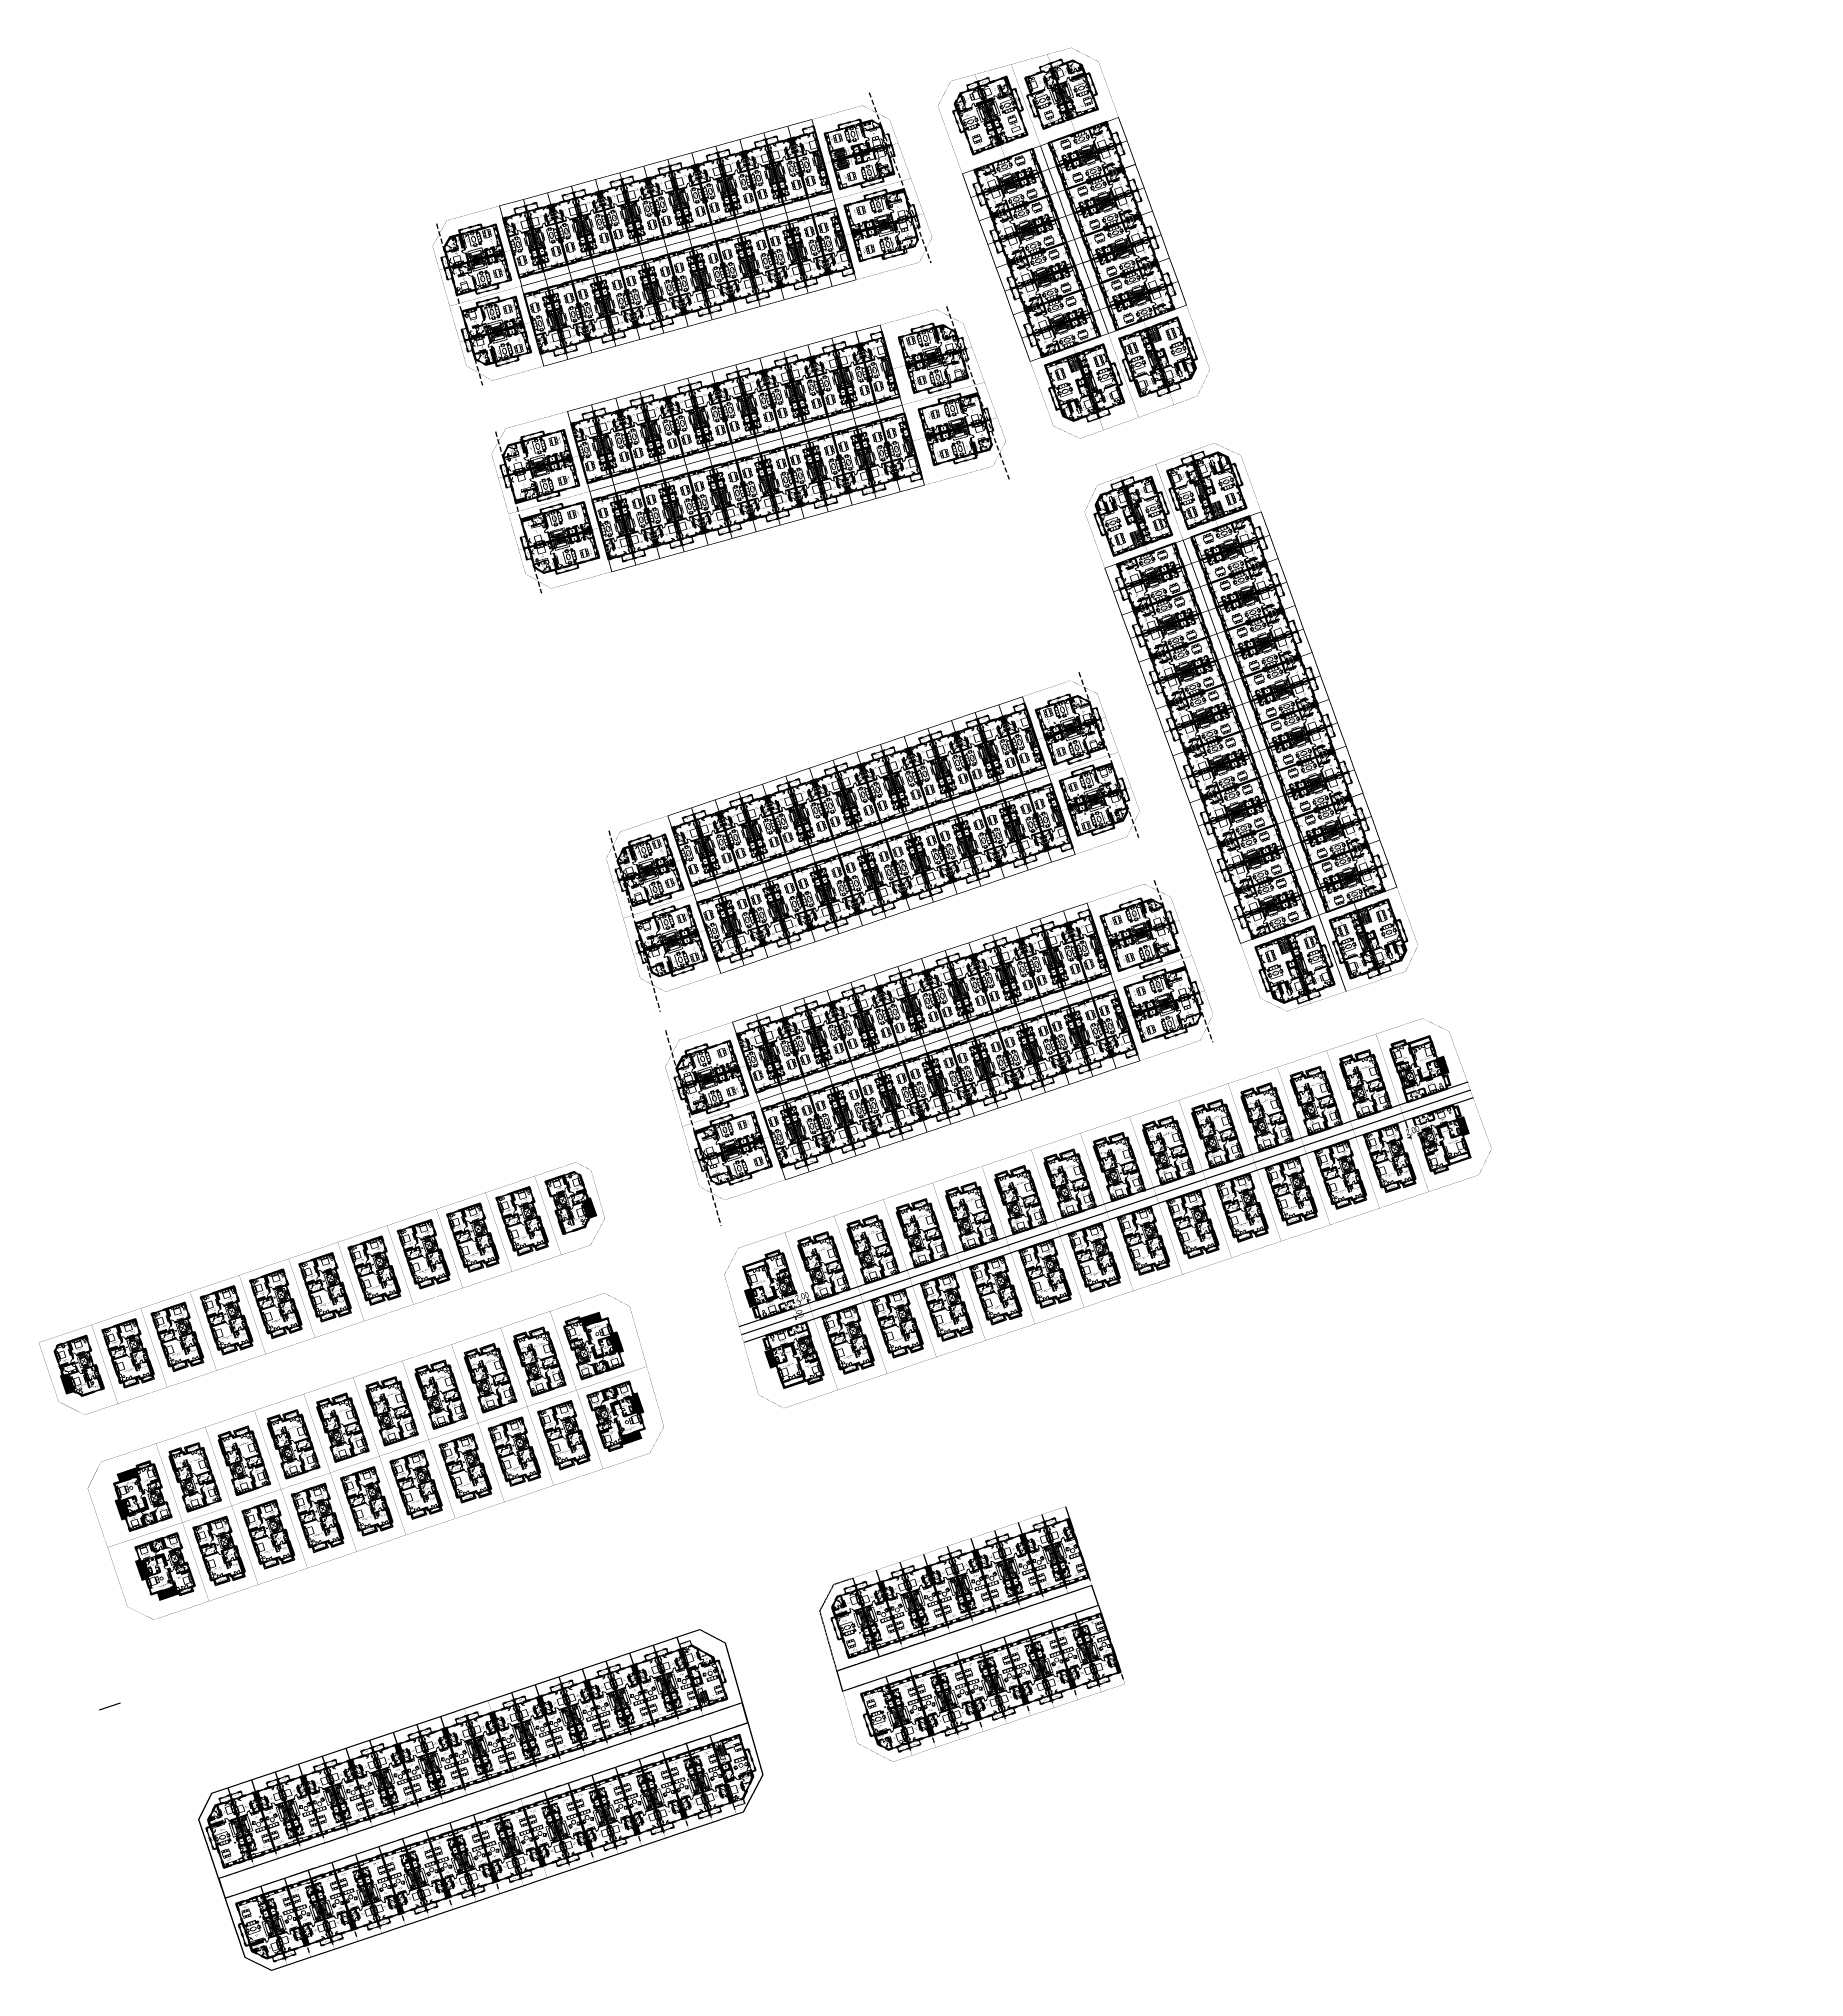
# Model space of a CAD drawing. Header units: metres. Extents: x 568336 to 569219, y 2065964 to 2066430.
# Drawn here: x 568336.2 to 568761.1, y 2065963.6 to 2066429.9 of the extents above; entities outside this region: 1.
import ezdxf
from ezdxf.xclip import XClip

# ---------------------------------------------------------------- set-up
doc = ezdxf.new("R2010")
doc.units = ezdxf.units.M
doc.header["$XCLIPFRAME"] = 0
for name, pattern in [('$AUDIT_BAD_LTYPE2', [0]), ('CENTER', [2, 1.25, -0.25, 0.25, -0.25]), ('DASHDOT2', [0.5, 0.25, -0.125, 0, -0.125]), ('DASHED', [0.75, 0.5, -0.25]), ('HIDDEN', [0.375, 0.25, -0.125]), ('HIDDEN2', [0.1875, 0.125, -0.0625]), ('X-5M-G-MB PHONGNGU$0$HIDDEN2', [0.1875, 0.125, -0.0625]), ('xref-thap C (mb tang 32-2)$0$HIDDEN', [0.375, 0.25, -0.125]), ('Xref-VCMT-BT3 - tuong bao$0$HIDDEN', [0.375, 0.25, -0.125])]:
    doc.linetypes.add(name, pattern=pattern)
doc.layers.get('0').update_dxf_attribs({"linetype": 'CONTINUOUS'})
doc.layers.get('DEFPOINTS').update_dxf_attribs({"linetype": 'CONTINUOUS'})
doc.layers.add('-AREA', color=2, linetype='CONTINUOUS', plot=False)
for name, color, linetype, lineweight in [('-CENTER', 143, 'CENTER', 13), ('-CONCRETE', 1, 'CONTINUOUS', 35), ('-DIM', 9, 'CONTINUOUS', 13), ('-DOOR', 137, 'CONTINUOUS', 9), ('-FURNITURE', 46, 'CONTINUOUS', 9), ('-HATCH', 8, 'CONTINUOUS', 5), ('-HIDE', 3, 'HIDDEN', 13), ('-KH', 143, 'CONTINUOUS', 13), ('-LINE1', 7, 'CONTINUOUS', 18), ('-LINE2', 252, 'CONTINUOUS', 9), ('-RANH GIOI KHU DAT', 12, 'CENTER', 18), ('-STEEL1', 1, 'CONTINUOUS', 35), ('-TEXT', 7, 'CONTINUOUS', 15), ('-WALL', 4, 'CONTINUOUS', 35), ('Bighome_khuat', 251, 'DASHED', 5), ('TEXT25', 2, 'CONTINUOUS', 13)]:
    doc.layers.add(name, color=color, linetype=linetype, lineweight=lineweight)
for name, color, linetype in [('-HATCH CONCRETE', 54, 'CONTINUOUS'), ('-RANH GIOI LO DAT', 12, 'CONTINUOUS'), ('1-NETMANH', 8, 'CONTINUOUS'), ('12. NET DIM', 252, 'CONTINUOUS'), ('13. NET HATCH', 252, 'CONTINUOUS'), ('APOLIC', 7, 'CONTINUOUS'), ('ChiaLo', 128, 'CENTER'), ('LogDg', 7, 'CONTINUOUS'), ('LoLK', 6, 'CONTINUOUS'), ('RANHGIOI', 2, 'HIDDEN'), ('SOLO', 7, 'CONTINUOUS'), ('thuadat', 6, 'CONTINUOUS'), ('TIMDUONG', 1, 'CONTINUOUS'), ('ViaHeS', 32, 'CONTINUOUS')]:
    doc.layers.add(name, color=color, linetype=linetype)
doc.styles.add('1', font='arial.ttf')
doc.styles.add('AVANH', font='', dxfattribs={"width": 0.8})
doc.styles.add('KTHUOC', font='', dxfattribs={"width": 0.8})
doc.styles.add('SVN_AVO_thuong', font='')
doc.styles.add('T1', font='', dxfattribs={"height": 200})
doc.styles.add('vnavanth', font='', dxfattribs={"width": 0.8})
doc.styles.get('AVANH').set_extended_font_data('.VnAvantH')
doc.styles.get('KTHUOC').set_extended_font_data('.VnArial NarrowH')
doc.styles.get('SVN_AVO_thuong').set_extended_font_data('SVN-Avo')
doc.styles.get('T1').set_extended_font_data('VNgeometric Light')
doc.styles.get('vnavanth').set_extended_font_data('.VnAvantH')
doc.dimstyles.new('C_100A3', dxfattribs={"dimscale": 100, "dimtxt": 2.2, "dimasz": 1.2, "dimexe": 1.2, "dimexo": 0, "dimgap": 0.75, "dimtad": 1, "dimdec": 0, "dimzin": 0, "dimdsep": 46, "dimtxsty": 'AVANH', "dimblk": 'ARCHTICK', "dimcen": 0, "dimdle": 1.2, "dimclrd": 256, "dimclre": 256, "dimclrt": 7, "dimadec": 0, "dimazin": 0, "dimtfac": 0.0001, "dimtdec": 0, "dimtix": 1, "dimtmove": 2, "dimatfit": 3, "dimfxl": 1.8, "dimtolj": 1, "dimtzin": 0, "dimarcsym": 0})
doc.dimstyles.new('tien', dxfattribs={"dimscale": 0, "dimtxt": 1.5, "dimasz": 0.75, "dimexe": 0.45, "dimexo": 0, "dimgap": 0.25, "dimtad": 1, "dimzin": 1, "dimtxsty": 'KTHUOC', "dimblk1": 'ARCHTICK', "dimblk2": 'ARCHTICK', "dimsah": 1, "dimcen": 1, "dimdle": 0.45, "dimclrd": 37, "dimclre": 37, "dimclrt": 7, "dimaunit": 1, "dimadec": 0, "dimazin": 0, "dimtfac": 1, "dimtix": 1, "dimtofl": 0, "dimtmove": 2, "dimatfit": 3, "dimldrblk": 'ARCHTICK', "dimfxl": 1, "dimtfill": 1, "dimtolj": 1, "dimtzin": 1, "dimarcsym": 0})

# ---------------------------------------------------------------- blocks, each defined once
blk = doc.blocks.new('*U145')
at = {"linetype": 'X-5M-G-MB PHONGNGU$0$HIDDEN2'}
for points in [[(0, 600), (0, 0), (1746, 0), (1746, 600)], [(1726, 580), (1726, 20), (20, 20), (20, 580)], [(1726, 287), (1726, 313), (20, 313), (20, 287)], [(114, 319), (109, 319), (109, 280), (114, 280)], [(228, 319), (223, 319), (223, 280), (228, 280)], [(342, 319), (337, 319), (337, 280), (342, 280)], [(456, 319), (451, 319), (451, 280), (456, 280)], [(570, 319), (565, 319), (565, 280), (570, 280)], [(684, 319), (679, 319), (679, 280), (684, 280)], [(798, 319), (793, 319), (793, 280), (798, 280)], [(912, 319), (907, 319), (907, 280), (912, 280)], [(1026, 319), (1021, 319), (1021, 280), (1026, 280)], [(1140, 319), (1135, 319), (1135, 280), (1140, 280)], [(1254, 319), (1249, 319), (1249, 280), (1254, 280)], [(1368, 319), (1363, 319), (1363, 280), (1368, 280)], [(1482, 319), (1477, 319), (1477, 280), (1482, 280)], [(1596, 319), (1591, 319), (1591, 280), (1596, 280)], [(1710, 319), (1705, 319), (1705, 280), (1710, 280)]]:
    blk.add_lwpolyline(points, close=True, dxfattribs=at)
for points in [[(122, 313), (122, 515), (100, 515), (100, 313)], [(100, 287), (100, 92), (122, 92), (122, 287)], [(236, 313), (236, 515), (214, 515), (214, 313)], [(214, 287), (214, 92), (236, 92), (236, 287)], [(350, 313), (350, 515), (328, 515), (328, 313)], [(328, 287), (328, 92), (350, 92), (350, 287)], [(464, 313), (464, 515), (442, 515), (442, 313)], [(442, 287), (442, 92), (464, 92), (464, 287)], [(578, 313), (578, 515), (556, 515), (556, 313)], [(556, 287), (556, 92), (578, 92), (578, 287)], [(692, 313), (692, 515), (670, 515), (670, 313)], [(670, 287), (670, 92), (692, 92), (692, 287)], [(806, 313), (806, 515), (784, 515), (784, 313)], [(784, 287), (784, 92), (806, 92), (806, 287)], [(920, 313), (920, 515), (898, 515), (898, 313)], [(898, 287), (898, 92), (920, 92), (920, 287)], [(1034, 313), (1034, 515), (1012, 515), (1012, 313)], [(1012, 287), (1012, 92), (1034, 92), (1034, 287)], [(1148, 313), (1148, 515), (1126, 515), (1126, 313)], [(1126, 287), (1126, 92), (1148, 92), (1148, 287)], [(1262, 313), (1262, 515), (1240, 515), (1240, 313)], [(1240, 287), (1240, 92), (1262, 92), (1262, 287)], [(1376, 313), (1376, 515), (1354, 515), (1354, 313)], [(1354, 287), (1354, 92), (1376, 92), (1376, 287)], [(1490, 313), (1490, 515), (1468, 515), (1468, 313)], [(1468, 287), (1468, 92), (1490, 92), (1490, 287)], [(1604, 313), (1604, 515), (1582, 515), (1582, 313)], [(1582, 287), (1582, 92), (1604, 92), (1604, 287)], [(1718, 313), (1718, 515), (1696, 515), (1696, 313)], [(1696, 287), (1696, 92), (1718, 92), (1718, 287)]]:
    blk.add_lwpolyline(points, dxfattribs=at)
blk = doc.blocks.new('Sink_Cicle')
blk.add_lwpolyline([(17, -50), (-17, -50), (-18, -252), (17, -252)], close=True)
blk.add_circle((0, -300), 17.5)
at = {"layer": 'DEFPOINTS'}
blk.add_line((0, -100), (0, 0), dxfattribs=at)
blk.add_wipeout([(17, -50), (-17, -50), (-18, -252), (17, -252)])
at = {"layer": '-FURNITURE', "linetype": 'Continuous'}
blk.add_ellipse((0, -300), major_axis=(-325, 0), ratio=0.5846154, dxfattribs=at)
blk.add_line((-18, -237), (17, -237))
blk = doc.blocks.new('*U146')
at = {"ltscale": 300}
blk.add_lwpolyline([(0, 0), (999, 0), (999, -600), (0, -600)], close=True, dxfattribs=at)
blk.add_wipeout([(0, 0), (999, 0), (999, -600), (0, -600)], dxfattribs=at)
blk.add_blockref('Sink_Cicle', (500, 0), dxfattribs=at)
blk = doc.blocks.new('XR.MB.LM123$0$tvi 1')
blk.add_lwpolyline([(29, 0), (29, -1000), (0, -1000), (0, 0)], close=True)
for points in [[(-24, -236), (-39, -252)], [(0, -285), (-39, -252)], [(0, -715), (-39, -748)], [(-24, -764), (-39, -748)], [(0, -256), (-24, -236)], [(0, -744), (-24, -764)], [(29, -50), (52, -81)], [(29, -950), (52, -919)], [(70, -315), (111, -350), (111, -650), (70, -685)], [(89, -446), (89, -360), (71, -345)], [(89, -554), (89, -640), (71, -655)], [(89, -446), (73, -446)], [(89, -554), (73, -554)]]:
    blk.add_lwpolyline(points)
blk.add_arc((-4025, -500), 4099, 354.13109, 5.86891)
blk = doc.blocks.new('SOFA 2500')
at = {"layer": '-FURNITURE'}
for p, q in [((267949, 8788), (268649, 8788)), ((267949, 8055), (268649, 8055))]:
    blk.add_line(p, q, dxfattribs=at)
for points in [[(267849, 9672), (268649, 9672), (268649, 7172), (267849, 7172)], [(267949, 9522), (268649, 9522), (268649, 7322), (267949, 7322)]]:
    blk.add_lwpolyline(points, close=True, dxfattribs=at)
blk = doc.blocks.new('A$C18091ED7')
for p, q in [((-83, -267), (-83, -300)), ((-83, -278), (-83, -288)), ((-61, -290), (-83, -290)), ((-63, -265), (-81, -265)), ((-61, -267), (-61, -300)), ((0, -42), (0, 0)), ((61, -267), (61, -300)), ((61, -290), (83, -290)), ((63, -265), (81, -265)), ((83, -267), (83, -300)), ((83, -278), (83, -288)), ((146, -27), (179, -27)), ((146, -27), (146, -30)), ((146, -30), (166, -30)), ((153, -37), (146, -30)), ((152, 0), (152, -27)), ((152, 0), (179, 0)), ((153, -37), (166, -37)), ((153, -40), (153, -37)), ((153, -40), (178, -40)), ((153, -40), (178, -40)), ((153, -40), (153, -42)), ((165, -262), (165, -290)), ((185, -30), (166, -30)), ((178, -37), (166, -37)), ((168, -260), (228, -260)), ((168, -292), (207, -292)), ((185, -30), (178, -37)), ((178, -37), (178, -40)), ((178, -40), (178, -42)), ((179, 0), (179, -27)), ((179, -27), (185, -27)), ((185, -27), (185, -30)), ((231, -274), (231, -262))]:
    blk.add_line(p, q)
for points in [[(230, -219, -0.1374074), (225, -235), (222, -241, -0.2360805), (198, -255, -0.0519608), (-198, -255, -0.2360805), (-222, -241), (-225, -235, -0.1374074), (-230, -219), (-230, -72, -0.1989124), (-226, -63), (-209, -46, -0.1989124), (-200, -42), (0, -42), (200, -42, -0.1989124), (209, -46), (226, -63, -0.1989124), (230, -72)], [(144, -619, -0.2124048), (26, -734, -0.0276853), (-1, -739, -0.0222792), (-26, -734, -0.2124048), (-144, -619, -0.1427957), (-167, -428, -0.0930051), (-128, -309, -0.2564387), (-111, -300), (0, -300), (111, -300, -0.2564387), (128, -309, -0.0930051), (167, -428, -0.1427957)]]:
    blk.add_lwpolyline(points, format="xyb", close=True)
at = {"linetype": 'xref-thap C (mb tang 32-2)$0$HIDDEN', "ltscale": 100}
blk.add_lwpolyline([(61, -669, -0.1990312), (0, -699, -0.1990312), (-61, -669, -0.218924), (-132, -478, -0.1537915), (-112, -404, -0.2367012), (0, -348, -0.2367012), (112, -404, -0.1537915), (132, -478, -0.218924)], format="xyb", close=True, dxfattribs=at)
blk.add_circle((166, -78), 13.9)
for centre, radius, start, end in [((-81, -267), 1.98, 90, 180), ((-63, -267), 1.98, 0, 90), ((63, -267), 1.98, 90, 180), ((81, -267), 1.98, 0, 90), ((168, -262), 2.47, 90, 180), ((168, -290), 2.47, 180, 270), ((207, -277), 15.5, 270, 306.46585), ((168, -225), 80.1, 306.46585, 320.31229), ((228, -274), 2.47, 320.31229, 0)]:
    blk.add_arc(centre, radius, start, end)
for points in [[(-156, -259), (-157, -267), (-164, -328), (-169, -385), (-184, -528), (-136, -679), (-50, -735), (-20, -741), (0, -744)], [(156, -259), (157, -267), (164, -328), (169, -385), (184, -528), (136, -679), (50, -735), (20, -741), (0, -744)]]:
    blk.add_open_spline(points, degree=3, knots=[130.6139379, 130.6139379, 130.6139379, 130.6139379, 152.8521091, 311.1293508, 417.7039512, 561.3833928, 697.6926318, 710.8122623, 710.8122623, 710.8122623, 710.8122623])
blk = doc.blocks.new('shower')
for points in [[(180929, -32327), (180902, -32327), (180902, -32316), (180929, -32316)], [(180919, -32316), (180912, -32316), (180912, -32147), (180919, -32147)]]:
    blk.add_lwpolyline(points, close=True)
for radius, start, end in [(72, 272.79067, 267.20933), (8.35, 294.83554, 245.16446)]:
    blk.add_arc((180916, -32147), radius, start, end)
blk = doc.blocks.new('X-5M-G-MB PHONGNGU$0$A$C25DB0C3F')
at = {"elevation": 0}
for points in [[(0, 438), (197, 438), (197, 0), (0, 0)], [(197, 438), (197, 0), (0, 0), (0, 438)]]:
    blk.add_lwpolyline(points, close=True, dxfattribs=at)
at = {"elevation": 0, "flags": 128}
blk.add_lwpolyline([(44, 438), (44, 0)], dxfattribs=at)
blk = doc.blocks.new('G1600')
for p, q in [((137385, -213234), (137070, -213234)), ((137228, -213392), (137228, -213077)), ((137477, -212827), (139077, -212827)), ((139169, -213234), (139484, -213234)), ((139326, -213392), (139326, -213077))]:
    blk.add_line(p, q)
for points in [[(136977, -213484), (136977, -212984), (137477, -212984), (137477, -213484)], [(137617, -213375), (137617, -212999), (138235, -212999), (138235, -213375)], [(138937, -213375), (138937, -212999), (138320, -212999), (138320, -213375)], [(139577, -213484), (139577, -212984), (139077, -212984), (139077, -213484)]]:
    blk.add_lwpolyline(points, close=True)
blk.add_lwpolyline([(137477, -213484), (137477, -211484), (139077, -211484), (139077, -213484), (137477, -213484)])
for centre, radius in [((137228, -213234), 157), ((137228, -213234), 82.4), ((139326, -213234), 157), ((139326, -213234), 82.4)]:
    blk.add_circle(centre, radius)
blk = doc.blocks.new('ghe11asdsdsdsd')
at = {"layer": '-FURNITURE', "ltscale": 5}
for p, q in [((-454, 642), (-454, -60)), ((339, 75), (-348, 74)), ((447, 643), (445, -59)), ((445, -59), (-454, -60))]:
    blk.add_line(p, q, dxfattribs=at)
for centre, radius, start, end in [((-557, 172), 481, 73.62802, 77.6744), ((-330, 640), 103, 97.79088, 180.47202), ((-435, 586), 50, 17.29045, 73.62802), ((-753, 311), 469, 329.60297, 39.82713), ((-1717, 235), 1379, 353.26766, 15.3477), ((14, -3057), 3816, 85.15051, 95.37323), ((-1, -1576), 1730, 79.60295, 100.58142), ((745, 311), 469, 140.03815, 210.26523), ((1709, 233), 1379, 164.51928, 186.60024), ((322, 644), 103, 359.55217, 82.23331), ((428, 586), 50, 106.20837, 162.54594), ((548, 172), 481, 102.162, 106.20837)]:
    blk.add_arc(centre, radius, start, end, dxfattribs=at)
blk = doc.blocks.new('*U148')
at = {"ltscale": 300}
blk.add_lwpolyline([(0, 0), (900, 0), (900, -600), (0, -600)], close=True, dxfattribs=at)
blk.add_wipeout([(0, 0), (900, 0), (900, -600), (0, -600)], dxfattribs=at)
blk.add_blockref('Sink_Cicle', (450, 0), dxfattribs=at)
blk = doc.blocks.new('A$C55AD6C8F')
at = {"ltscale": 3}
for p, q in [((-750, 624), (-750, 1000)), ((-750, 1000), (-704, 1000)), ((-704, 624), (-750, 624)), ((-750, 613), (-750, 18)), ((-704, 613), (-750, 613)), ((-750, 18), (-704, 18)), ((-704, 1000), (-704, 624)), ((-704, 18), (-704, 613)), ((0, 1000), (-695, 1000)), ((-695, 1000), (-695, 0)), ((-695, 0), (0, 0)), ((0, 0), (0, 1000))]:
    blk.add_line(p, q, dxfattribs=at)
at = {"ltscale": 3, "elevation": 0}
for points in [[(-750, 688), (-750, 657), (-790, 657), (-790, 788), (-771, 788), (-771, 688)], [(-750, 549), (-750, 580), (-790, 580), (-790, 449), (-771, 449), (-771, 549)]]:
    blk.add_lwpolyline(points, close=True, dxfattribs=at)
blk = doc.blocks.new('A$C14986441')
at = {"ltscale": 3}
for p, q in [((-250, 420), (-250, -420)), ((240, 430), (-240, 430)), ((-200, 325), (-200, 87)), ((-191, 66), (-149, 24)), ((170, 355), (-170, 355)), ((-128, 15), (128, 15)), ((149, 24), (191, 66)), ((200, 87), (200, 325)), ((250, -420), (250, 420)), ((-240, -430), (240, -430)), ((-200, -325), (-200, -87)), ((-191, -66), (-149, -24)), ((170, -355), (-170, -355)), ((-128, -15), (128, -15)), ((149, -24), (191, -66)), ((200, -87), (200, -325))]:
    blk.add_line(p, q, dxfattribs=at)
blk.add_lwpolyline([(240, -390), (240, 390, 0.4142136), (210, 420), (-210, 420, 0.4142136), (-240, 390), (-240, -390, 0.4142136), (-210, -420), (210, -420, 0.4142136)], format="xyb", close=True, dxfattribs=at)
for centre, radius in [((-186, 0), 17.5), ((0, 125), 40), ((0, 125), 35), ((185, 0), 17.5), ((0, -125), 40), ((0, -125), 35)]:
    blk.add_circle(centre, radius, dxfattribs=at)
for centre, radius, start, end in [((-240, 420), 10, 90, 180), ((-170, 325), 30, 90, 180), ((-170, 87), 30, 180, 225), ((-128, 45), 30, 225, 270), ((128, 45), 30, 270, 315), ((170, 325), 30, 0, 90), ((170, 87), 30, 315, 0), ((240, 420), 10, 0, 90), ((-240, -420), 10, 180, 270), ((-170, -87), 30, 135, 180), ((-170, -325), 30, 180, 270), ((-128, -45), 30, 90, 135), ((128, -45), 30, 45, 90), ((170, -325), 30, 270, 0), ((170, -87), 30, 0, 45), ((240, -420), 10, 270, 0)]:
    blk.add_arc(centre, radius, start, end, dxfattribs=at)
blk = doc.blocks.new('A$C23F441E4')
at = {"ltscale": 3}
blk.add_lwpolyline([(-300, 0), (-300, -510), (300, -510), (300, 0), (-300, 0)], dxfattribs=at)
for points in [[(-290, -10), (-290, -500), (290, -500), (290, -10)], [(-100, -46), (-15, -46), (-15, -56), (-100, -56)]]:
    blk.add_lwpolyline(points, close=True, dxfattribs=at)
for centre, radius in [((-147, -359), 100), ((-147, -359), 97), ((-139, -156), 70), ((-139, -156), 67), ((-147, -359), 2), ((-139, -156), 2), ((37, -48), 6.6), ((147, -359), 100), ((147, -359), 97), ((74, -48), 6.6), ((139, -156), 70), ((139, -156), 67), ((112, -48), 6.6), ((139, -156), 2), ((147, -359), 2), ((160, -48), 6.6)]:
    blk.add_circle(centre, radius, dxfattribs=at)
blk = doc.blocks.new('A$C2896516a')
blk.add_lwpolyline([(0, 518), (1900, 518), (1900, 1318), (0, 1318)], close=True)
for points in [[(75, 1386), (525, 1386), (525, 1836), (75, 1836), (75, 1386)], [(75, 450), (525, 450), (525, 0), (75, 0), (75, 450)], [(725, 1386), (1175, 1386), (1175, 1836), (725, 1836), (725, 1386)], [(725, 450), (1175, 450), (1175, 0), (725, 0), (725, 450)], [(1375, 1386), (1825, 1386), (1825, 1836), (1375, 1836), (1375, 1386)], [(1375, 450), (1825, 450), (1825, 0), (1375, 0), (1375, 450)]]:
    blk.add_lwpolyline(points)
blk = doc.blocks.new('*U150')
at = {"linetype": '$AUDIT_BAD_LTYPE2'}
for p, q in [((70, 100), (70, 600)), ((90, 600), (90, 100))]:
    blk.add_line(p, q, dxfattribs=at)
for points in [[(0, 0), (50, 0), (50, -40), (60, -40), (60, -100), (0, -100)], [(118, 495), (118, 664), (90, 664), (90, 636), (113, 636), (113, 495)], [(800, 0), (750, 0), (750, -40), (740, -40), (740, -100), (800, -100)]]:
    blk.add_lwpolyline(points, close=True)
for points in [[(50, 600), (90, 600), (90, 700), (50, 700), (50, 600)], [(50, 603), (50, 100)], [(50, 100), (90, 100), (90, 0), (50, 0), (50, 100)]]:
    blk.add_lwpolyline(points)
at = {"linetype": '$AUDIT_BAD_LTYPE2', "ltscale": 0.3}
blk.add_arc((50, 0), 700, 0, 90, dxfattribs=at)
blk = doc.blocks.new('*U152')
at = {"linetype": '$AUDIT_BAD_LTYPE2'}
for p, q in [((70, 100), (70, 700)), ((90, 700), (90, 100))]:
    blk.add_line(p, q, dxfattribs=at)
for points in [[(0, 0), (50, 0), (50, -40), (60, -40), (60, -100), (0, -100)], [(118, 595), (118, 764), (90, 764), (90, 736), (113, 736), (113, 595)], [(900, 0), (850, 0), (850, -40), (840, -40), (840, -100), (900, -100)]]:
    blk.add_lwpolyline(points, close=True)
for points in [[(50, 700), (90, 700), (90, 800), (50, 800), (50, 700)], [(50, 703), (50, 100)], [(50, 100), (90, 100), (90, 0), (50, 0), (50, 100)]]:
    blk.add_lwpolyline(points)
at = {"linetype": '$AUDIT_BAD_LTYPE2', "ltscale": 0.3}
blk.add_arc((50, 0), 800, 0, 90, dxfattribs=at)
blk = doc.blocks.new('*U153')
at = {"linetype": '$AUDIT_BAD_LTYPE2'}
for p, q in [((70, 100), (70, 600)), ((90, 600), (90, 100))]:
    blk.add_line(p, q, dxfattribs=at)
for points in [[(0, 0), (50, 0), (50, -40), (60, -40), (60, -100), (0, -100)], [(118, 495), (118, 664), (90, 664), (90, 636), (113, 636), (113, 495)], [(800, 0), (750, 0), (750, -40), (740, -40), (740, -100), (800, -100)]]:
    blk.add_lwpolyline(points, close=True)
for points in [[(50, 600), (90, 600), (90, 700), (50, 700), (50, 600)], [(50, 603), (50, 100)], [(50, 100), (90, 100), (90, 0), (50, 0), (50, 100)]]:
    blk.add_lwpolyline(points)
at = {"linetype": '$AUDIT_BAD_LTYPE2', "ltscale": 0.3}
blk.add_arc((50, 0), 700, 0, 90, dxfattribs=at)
blk = doc.blocks.new('X-5M-DH-2-CORE$0$A$C75E80C28')
at = {"layer": '-LINE2', "linetype": 'Continuous', "ltscale": 2}
for p, q in [((840, -1305), (-840, -1305)), ((-840, -1365), (-840, -1305)), ((840, -1365), (-840, -1365)), ((840, -1395), (-840, -1395)), ((-840, -1395), (-840, -1455)), ((-840, -1455), (-435, -1455)), ((-731, -149), (731, -149)), ((-731, -1305), (-731, -149)), ((-700, -179), (700, -179)), ((-700, -1225), (-700, -179)), ((-700, -1225), (-400, -1225)), ((-557, -112), (-560, -112)), ((-510, -22), (-510, -51)), ((-507, -22), (-510, -22)), ((-510, -109), (-510, -79)), ((-507, -22), (-507, -51)), ((-507, -109), (-507, -79)), ((-456, -57), (-501, -57)), ((-456, -60), (-501, -60)), ((-456, -70), (-501, -70)), ((-456, -73), (-501, -73)), ((-453, -63), (-453, -67)), ((-450, -63), (-450, -67)), ((-435, -1450), (-435, -1460)), ((-435, -1450), (-400, -1450)), ((-435, -1460), (-425, -1460)), ((-435, -1490), (-435, -1500)), ((-435, -1490), (-425, -1490)), ((-435, -1500), (-400, -1500)), ((-433, -1452), (-433, -1458)), ((-433, -1452), (-402, -1452)), ((-433, -1458), (-425, -1458)), ((-433, -1492), (-433, -1498)), ((-433, -1492), (-425, -1492)), ((-433, -1498), (-402, -1498)), ((430, -1406), (-430, -1406)), ((-430, -1406), (-430, -1446)), ((430, -1446), (-430, -1446)), ((425, -1309), (-425, -1309)), ((-425, -1343), (-425, -1309)), ((425, -1343), (-425, -1343)), ((-425, -1458), (-425, -1460)), ((-425, -1490), (-425, -1492)), ((-402, -1452), (-402, -1498)), ((-400, -1305), (-400, -1225)), ((400, -1450), (-400, -1450)), ((-400, -1450), (-400, -1500)), ((0, -1309), (0, -1343)), ((0, -1406), (0, -1446)), ((700, -1225), (400, -1225)), ((400, -1305), (400, -1225)), ((400, -1450), (400, -1500)), ((435, -1450), (400, -1450)), ((435, -1500), (400, -1500)), ((402, -1452), (402, -1498)), ((433, -1452), (402, -1452)), ((433, -1498), (402, -1498)), ((425, -1343), (425, -1309)), ((433, -1458), (425, -1458)), ((425, -1458), (425, -1460)), ((435, -1460), (425, -1460)), ((425, -1490), (425, -1492)), ((435, -1490), (425, -1490)), ((433, -1492), (425, -1492)), ((430, -1406), (430, -1446)), ((433, -1452), (433, -1458)), ((433, -1492), (433, -1498)), ((435, -1450), (435, -1460)), ((840, -1455), (435, -1455)), ((435, -1490), (435, -1500)), ((450, -63), (450, -67)), ((453, -63), (453, -67)), ((456, -57), (501, -57)), ((456, -60), (501, -60)), ((456, -70), (501, -70)), ((456, -73), (501, -73)), ((457, -112), (460, -112)), ((507, -22), (510, -22)), ((507, -22), (507, -51)), ((507, -109), (507, -79)), ((510, -22), (510, -51)), ((510, -109), (510, -79)), ((700, -1225), (700, -179)), ((731, -1305), (731, -149)), ((840, -1365), (840, -1305)), ((840, -1395), (840, -1455))]:
    blk.add_line(p, q, dxfattribs=at)
for points in [[(-450, 0), (-450, -130), (450, -130), (450, 0)], [(-200, -29), (200, -29), (200, -101), (-200, -101)], [(-36, -584), (36, -584), (36, -984), (-36, -984)]]:
    blk.add_lwpolyline(points, close=True, dxfattribs=at)
for points in [[(-780, -789), (-751, -789, 0.4142136), (-750, -788), (-750, -784), (-750, -780, 0.4142136), (-751, -779), (-780, -779, -0.2569776), (-784, -782), (-798, -782, -0.4142136), (-801, -779), (-804, -749, 0.4142136), (-807, -746), (-812, -746), (-812, -784), (-812, -821), (-807, -821, 0.4142136), (-804, -818), (-801, -789, -0.4142136), (-798, -786), (-784, -786, -0.2569776), (-780, -789)], [(780, -789), (751, -789, -0.4142136), (750, -788), (750, -784), (750, -780, -0.4142136), (751, -779), (780, -779, 0.2569776), (784, -782), (798, -782, 0.4142136), (801, -779), (804, -749, -0.4142136), (807, -746), (812, -746), (812, -784), (812, -821), (807, -821, -0.4142136), (804, -818), (801, -789, 0.4142136), (798, -786), (784, -786, 0.2569776), (780, -789)]]:
    blk.add_lwpolyline(points, format="xyb", dxfattribs=at)
for centre, radius, start, end in [((-501, -51), 9.4, 180, 270), ((-501, -79), 9.4, 90, 180), ((-501, -51), 6.2, 180, 270), ((-501, -79), 6.2, 90, 180), ((-456, -63), 6.2, 0, 90), ((-456, -63), 3, 0, 90), ((-456, -67), 6.2, 270, 0), ((-456, -67), 3, 270, 0), ((456, -63), 6.2, 90, 180), ((456, -67), 6.2, 180, 270), ((456, -63), 3, 90, 180), ((456, -67), 3, 180, 270), ((501, -51), 6.2, 270, 0), ((501, -51), 9.4, 270, 0), ((501, -79), 9.4, 0, 90), ((501, -79), 6.2, 0, 90)]:
    blk.add_arc(centre, radius, start, end, dxfattribs=at)
blk = doc.blocks.new('A$C5C575821')
at = {"layer": '-CONCRETE'}
h = blk.add_hatch(color=256, dxfattribs=at)
h.dxf.hatch_style = 1
h.paths.add_polyline_path([(0, 200), (0, 0), (200, 0), (200, 200)])
blk.add_lwpolyline([(0, 0), (200, 0), (200, 200), (0, 200)], close=True, dxfattribs=at)
blk = doc.blocks.new('A$C3F71457E')
at = {"layer": '-CONCRETE'}
blk.add_lwpolyline([(0, -100), (0, 400), (-1500, 400), (-1500, -1400), (0, -1400), (0, -900), (200, -900), (200, -1600), (-1700, -1600), (-1700, 600), (200, 600), (200, -100), (0, -100)], dxfattribs=at)
at = {"layer": '-LINE1'}
blk.add_line((0, -900), (0, -100), dxfattribs=at)
at = {"layer": '-WALL'}
for p in [(-1700, 400), (0, 400), (-1700, -1600), (0, -1600)]:
    blk.add_blockref('A$C5C575821', p, dxfattribs=at)
at = {"color": 2, "rotation": 90}
blk.add_blockref('X-5M-DH-2-CORE$0$A$C75E80C28', (-1500, -500), dxfattribs=at)
blk = doc.blocks.new('*U151')
at = {"linetype": '$AUDIT_BAD_LTYPE2'}
for p, q in [((135, 57), (488, 410)), ((503, 396), (149, 42))]:
    blk.add_line(p, q, dxfattribs=at)
for points in [[(0, 0), (50, 0), (50, -40), (60, -40), (60, -199), (0, -199)], [(448, 301), (568, 421), (548, 441), (528, 421), (544, 405), (444, 305)], [(800, 0), (750, 0), (750, -40), (740, -40), (740, -199), (800, -199)]]:
    blk.add_lwpolyline(points, close=True)
for points in [[(121, 71), (149, 42), (78, -28), (50, 0), (121, 71)], [(476, 426), (121, 71)], [(474, 424), (503, 396), (573, 467), (545, 495), (474, 424)]]:
    blk.add_lwpolyline(points)
at = {"linetype": '$AUDIT_BAD_LTYPE2', "ltscale": 0.3}
blk.add_arc((50, 0), 700, 0, 90, dxfattribs=at)
blk = doc.blocks.new('TRUC M4')
at = {"layer": '-WALL'}
for p in [(-200, 14600), (5600, 14600), (-200, 9000), (5600, 9000), (-200, 4300), (-200, -200), (5600, 4300), (5600, -200)]:
    blk.add_blockref('A$C5C575821', p, dxfattribs=at)
blk = doc.blocks.new('M4- T2')
at = {"layer": '-HATCH', "true_color": 0x8c8896}
h = blk.add_hatch(color=252, dxfattribs=at)
h.dxf.hatch_style = 1
h.paths.add_polyline_path([(718672, 39690), (718023, 39690), (718023, 37290), (718195, 39459)])
h = blk.add_hatch(color=252, dxfattribs=at)
h.dxf.hatch_style = 1
edge = h.paths.add_edge_path()
edge.add_arc((718473, 40240), 24.6, 0, 360)
at = {"layer": '-DOOR'}
blk.add_line((718183, 31641), (717572, 31641), dxfattribs=at)
for points in [[(721473, 46542), (719872, 46542), (719872, 46342), (721473, 46342)], [(719872, 46442), (721473, 46442), (721473, 46403), (719872, 46403)], [(717523, 31741), (717564, 31741), (717564, 31708), (717572, 31708), (717572, 31541), (717523, 31541)]]:
    blk.add_lwpolyline(points, close=True, dxfattribs=at)
blk.add_lwpolyline([(717523, 31741), (718923, 31741), (718923, 31541), (717523, 31541)], dxfattribs=at)
at = {"layer": '-FURNITURE'}
blk.add_lwpolyline([(716873, 32967), (717373, 32967), (717373, 31867), (716873, 31867)], close=True, dxfattribs=at)
blk.add_circle((721037, 39240), 506, dxfattribs=at)
at = {"layer": '-KH', "linetype": 'HIDDEN2', "ltscale": 5}
blk.add_lwpolyline([(717473, 40240), (719222, 40240), (719222, 36740), (717473, 36740)], close=True, dxfattribs=at)
blk.add_lwpolyline([(718473, 37240), (718722, 36740), (718473, 36240)], dxfattribs=at)
at = {"layer": '-KH'}
blk.add_circle((718473, 40240), 24.6, dxfattribs=at)
at = {"layer": '-LINE1'}
for p, q in [((717973, 39740), (716973, 40741)), ((717973, 40740), (717973, 39740)), ((717973, 37240), (717973, 39740)), ((717973, 39740), (718722, 39740)), ((718023, 37290), (718023, 39690)), ((718023, 39690), (718672, 39690)), ((718223, 39740), (718223, 40740)), ((718223, 40740), (718223, 39740)), ((718473, 39740), (718473, 40740)), ((718473, 40740), (718473, 39740)), ((718672, 37290), (718672, 39690)), ((718722, 37290), (718722, 39740)), ((717973, 37240), (716973, 36663)), ((717973, 37240), (717395, 36240)), ((717973, 37240), (718722, 37240)), ((717973, 36240), (717973, 37240)), ((718023, 37290), (718672, 37290)), ((718223, 37240), (718223, 36240)), ((718223, 36240), (718223, 37240)), ((718473, 37240), (718473, 36240)), ((718473, 36240), (718473, 37240)), ((718722, 36240), (718722, 37290)), ((718722, 37240), (718722, 36240)), ((718673, 30341), (717323, 30341))]:
    blk.add_line(p, q, dxfattribs=at)
at = {"layer": '-LINE1', "lineweight": 18}
for p, q in [((717973, 39740), (716973, 39740)), ((717973, 39490), (716973, 39490)), ((717973, 39240), (716973, 39240)), ((717973, 38990), (716973, 38990)), ((717973, 38740), (716973, 38740)), ((717973, 38490), (716973, 38490)), ((717973, 38240), (716973, 38240)), ((717973, 37990), (716973, 37990)), ((717973, 37740), (716973, 37740)), ((717973, 37490), (716973, 37490)), ((717973, 37240), (716973, 37240))]:
    blk.add_line(p, q, dxfattribs=at)
at = {"layer": '-LINE1'}
for points in [[(718673, 30441), (717323, 30441)], [(719473, 31341), (719473, 30641)], [(719573, 31341), (719573, 30641)]]:
    blk.add_lwpolyline(points, dxfattribs=at)
at = {"layer": '-LINE2', "linetype": 'HIDDEN2', "ltscale": 10}
for p, q in [((718173, 31741), (718333, 32041)), ((718333, 32041), (718762, 32041)), ((718923, 31741), (718762, 32041))]:
    blk.add_line(p, q, dxfattribs=at)
at = {"layer": '-RANH GIOI LO DAT', "linetype": 'HIDDEN', "ltscale": 10, "const_width": 50}
blk.add_lwpolyline([(716773, 48541), (722773, 48541), (722773, 28541), (716773, 28541)], close=True, dxfattribs=at)
at = {"layer": '-WALL'}
for p, q in [((719872, 46542), (719872, 46342)), ((721473, 46542), (722773, 46541)), ((721473, 46542), (721473, 46342)), ((722673, 46341), (721473, 46342)), ((722673, 40941), (722673, 46341)), ((722773, 46541), (722773, 32541)), ((716873, 40741), (716773, 40741)), ((716773, 40741), (716773, 31541)), ((716973, 36241), (716973, 40741)), ((716873, 31741), (716873, 36141)), ((716873, 36141), (719173, 36141)), ((719173, 36241), (716973, 36241)), ((719173, 36141), (719173, 36241)), ((716773, 30341), (716773, 31541)), ((717323, 30341), (716773, 30341)), ((717523, 31741), (716873, 31741)), ((716873, 31541), (717523, 31541)), ((716873, 30441), (716873, 31541)), ((717323, 30441), (716873, 30441)), ((717323, 30341), (717323, 30441)), ((717523, 31541), (717523, 31741)), ((718673, 30341), (718673, 30441)), ((718673, 30441), (719473, 30441)), ((718673, 30341), (719573, 30341)), ((718923, 31541), (718923, 31741)), ((719473, 31541), (718923, 31541)), ((719473, 31341), (719473, 31541)), ((719473, 31341), (719573, 31341)), ((719473, 30441), (719473, 30641)), ((719473, 30641), (719573, 30641)), ((719573, 31341), (719573, 31541)), ((719573, 30341), (719573, 30641))]:
    blk.add_line(p, q, dxfattribs=at)
for points in [[(718023, 38395), (717546, 38276), (717546, 38174), (717453, 38346), (717453, 38252), (716973, 38132)], [(718023, 38253), (717546, 38134), (717546, 38032), (717453, 38204), (717453, 38110), (716973, 37990)]]:
    blk.add_lwpolyline(points, dxfattribs=at)
at = {"layer": '-DIM', "xscale": -1, "rotation": 90}
blk.add_blockref('SOFA 2500', (729542, 308844), dxfattribs=at)
at = {"layer": '-DOOR', "xscale": -1}
blk.add_blockref('*U151', (718923, 31741), dxfattribs=at)
at = {"layer": '-FURNITURE'}
for name, p, rotation in [('A$C18091ED7', (717051, 43341), 90.00000000000001), ('G1600', (930357, 172644), 270), ('X-5M-G-MB PHONGNGU$0$A$C25DB0C3F', (717570, 32666), 180.0007140750975)]:
    blk.add_blockref(name, p, dxfattribs=dict(at, rotation=rotation))
blk.add_blockref('A$C2896516a', (720773, 42080), dxfattribs=at)
at = {"layer": '-FURNITURE', "xscale": -1, "rotation": 180}
blk.add_blockref('A$C23F441E4', (721649, 45803), dxfattribs=at)
at = {"layer": '-FURNITURE', "yscale": 0.8339792703841296, "zscale": 0.8339792703841296}
for p, xscale, rotation in [((719746, 38430, 0), -0.8339792703841296, 289.9411009505635), ((722328, 38430, 0), 0.8339792703841296, 70.0588990494365)]:
    blk.add_blockref('ghe11asdsdsdsd', p, dxfattribs=dict(at, xscale=xscale, rotation=rotation))
at = {"layer": '-FURNITURE', "extrusion": (0, 0, -1), "xscale": 0.916666666665974, "yscale": 0.916666666665974, "zscale": -0.916666666665974, "rotation": 270}
blk.add_blockref('*U145', (-722673, 33341), dxfattribs=at)
at = {"layer": '-TEXT', "style": 'T1'}
for s, p in [('15', (717268, 37586)), ('5', (717326, 39581)), ('7', (717326, 39081)), ('9', (717326, 38581)), ('3', (717648, 40317)), ('1', (718312, 40321)), ('17', (717268, 37017)), ('19', (717723, 36590)), ('21', (718279, 36590)), ('23 ', (718778, 36590))]:
    blk.add_text(s, height=100, rotation=360, dxfattribs=at).set_placement(p)
at = {"layer": 'TEXT25'}
for s, height, rotation, style, p in [('P.BẾP - ĂN', 200, 360, 'SVN_AVO_thuong', (720138, 44865)), ('25,1M2', 150, 0, 'T1', (720322, 44542)), ('P. KHÁCH', 200, 360, 'SVN_AVO_thuong', (720418, 37415)), ('18M2', 150, 0, 'T1', (720696, 37195)), ('LÔ GIA', 200, 360, 'SVN_AVO_thuong', (717770, 30792))]:
    blk.add_text(s, height=height, rotation=rotation, dxfattribs=dict(at, style=style)).set_placement(p)
at = {"layer": '-FURNITURE', "extrusion": (0, 0, -1), "xscale": -1, "zscale": -1}
for name, p, rotation in [('*U148', (-716873, 43841), 270), ('*U146', (-722673, 34441), 90)]:
    blk.add_blockref(name, p, dxfattribs=dict(at, rotation=rotation))
at = {"layer": '-CONCRETE'}
blk.add_line((722573, 36241), (722573, 35311), dxfattribs=at)
for centre, radius in [((716953, 43290, 0), 55), ((716953, 43169, 0), 55), ((716922, 43079, 0), 13), ((716964, 43079, 0), 13), ((717002, 43079, 0), 13), ((722453, 36085, 0), 13), ((722503, 35994, 0), 55), ((722503, 35873, 0), 55), ((722582, 36085, 0), 13), ((722623, 36085, 0), 13)]:
    blk.add_circle(centre, radius, dxfattribs=at)
at = {"layer": '-DOOR'}
for p, q in [((718573, 43841), (718573, 44641)), ((721073, 33441), (721873, 33441)), ((720473, 31741), (721873, 31741)), ((720473, 31741), (720473, 31541)), ((720473, 31641), (721873, 31641)), ((720473, 31541), (721873, 31541))]:
    blk.add_line(p, q, dxfattribs=at)
blk.add_lwpolyline([(720473, 31741), (721873, 31741), (721873, 31541), (720473, 31541)], dxfattribs=at)
at = {"layer": '-FURNITURE'}
for p, q in [((722673, 45742), (716873, 45741)), ((720973, 35241), (722673, 35241)), ((722123, 33341), (722123, 31741))]:
    blk.add_line(p, q, dxfattribs=at)
for points in [[(720123, 36641), (721951, 36641), (721951, 36241), (720123, 36241)], [(720473, 33667), (720473, 35069), (720873, 35065), (720873, 33667)]]:
    blk.add_lwpolyline(points, close=True, dxfattribs=at)
blk.add_lwpolyline([(721073, 35241), (721073, 35841), (721673, 35241)], dxfattribs=at)
at = {"layer": '-LINE1'}
blk.add_line((716773, 43119), (716773, 43119), dxfattribs=at)
blk.add_line((716773, 43119), (716773, 43119), dxfattribs=at)
at = {"layer": '-WALL'}
for p, q in [((716773, 46541), (719872, 46542)), ((716773, 46541), (716773, 42941)), ((716773, 44741), (716773, 44741)), ((719872, 46342), (716873, 46341)), ((716873, 46341), (716873, 44841)), ((716873, 44841), (718673, 44841)), ((716873, 44741), (716873, 43841)), ((716873, 44741), (718573, 44741)), ((717093, 43841), (716873, 43841)), ((716873, 43771), (716873, 42941)), ((717023, 43771), (716873, 43771)), ((717023, 43771), (717023, 42941)), ((717093, 43841), (717093, 42941)), ((718573, 44641), (718573, 44741)), ((718573, 44641), (718673, 44641)), ((718573, 42941), (718573, 43841)), ((718573, 43841), (718673, 43841)), ((718573, 42941), (718673, 42941)), ((718673, 44641), (718673, 44841)), ((718673, 42941), (718673, 43841)), ((722673, 46341), (722673, 36241)), ((722773, 31541), (722773, 46541)), ((722673, 36241), (720073, 36241)), ((720073, 36241), (720073, 36141)), ((720073, 36141), (720873, 36141)), ((720873, 36141), (720873, 33341)), ((720873, 33341), (721073, 33341)), ((720973, 36141), (722352, 36141)), ((720973, 33441), (720973, 36141)), ((721073, 33441), (720973, 33441)), ((721073, 33341), (721073, 33441)), ((722673, 33441), (721873, 33441)), ((721873, 33441), (721873, 33341)), ((721873, 33341), (722673, 33341)), ((722352, 35241), (722352, 36141)), ((722352, 35241), (722673, 35241)), ((722422, 36141), (722673, 36141)), ((722422, 35311), (722422, 36141)), ((722422, 35311), (722673, 35311)), ((722673, 36141), (722673, 35311)), ((722673, 35241), (722673, 33441)), ((722673, 33341), (722673, 31741)), ((718923, 31741), (720473, 31741)), ((720473, 31541), (719573, 31541)), ((720473, 31741), (720473, 31541)), ((722673, 31741), (721873, 31741)), ((721873, 31741), (721873, 31541)), ((721873, 31541), (722773, 31541))]:
    blk.add_line(p, q, dxfattribs=at)
blk.add_lwpolyline([(717085, 42941), (716773, 42941)], dxfattribs=at)
at = {"layer": '-DOOR', "xscale": -1, "rotation": 90}
blk.add_blockref('*U153', (718573, 44641), dxfattribs=at)
at = {"layer": '-DOOR', "rotation": 180}
blk.add_blockref('*U152', (720073, 36141), dxfattribs=at)
at = {"layer": '-DOOR'}
blk.add_blockref('*U150', (721073, 33441), dxfattribs=at)
at = {"layer": '-FURNITURE', "xscale": -1, "rotation": 270}
for name, p in [('A$C55AD6C8F', (716918, 46341)), ('A$C18091ED7', (722715, 34816))]:
    blk.add_blockref(name, p, dxfattribs=at)
at = {"layer": '-FURNITURE'}
for name, p, rotation in [('A$C14986441', (719866, 46041), 270.0006840405799), ('shower', (690026, -145225), 90.00000000000001)]:
    blk.add_blockref(name, p, dxfattribs=dict(at, rotation=rotation))
at = {"layer": '-FURNITURE', "extrusion": (0, 0, -1), "xscale": -1, "rotation": 90.00368972240832}
blk.add_blockref('XR.MB.LM123$0$tvi 1', (-721537, 36473), dxfattribs=at)
at = {"layer": '-FURNITURE', "extrusion": (0, 0, -1), "rotation": 179.9963102775916}
blk.add_blockref('XR.MB.LM123$0$tvi 1', (-720663, 33867), dxfattribs=at)
at = {"layer": '-STEEL1'}
blk.add_blockref('TRUC M4', (716973, 31741), dxfattribs=at)
at = {"layer": '-WALL', "xscale": -1, "rotation": 180}
blk.add_blockref('A$C3F71457E', (718473, 41341), dxfattribs=at)
at = {"layer": 'TEXT25'}
for s, height, style, p in [('WC2A', 200, 'SVN_AVO_thuong', (717635, 43595)), ('3M2', 150, 'T1', (717646, 43336)), ('P. NGỦ 1', 200, 'SVN_AVO_thuong', (719039, 34347)), ('20,5M2', 150, 'T1', (719263, 34070)), ('4,6M2', 150, 'T1', (721221, 34533)), ('WC1', 200, 'SVN_AVO_thuong', (721234, 34803))]:
    blk.add_text(s, height=height, rotation=360, dxfattribs=dict(at, style=style)).set_placement(p)
blk = doc.blocks.new('1800X2000')
at = {"layer": '-FURNITURE'}
blk.add_line((325497, 17765), (325497, 19565), dxfattribs=at)
for points in [[(323997, 19565), (325997, 19565), (325997, 17765), (323997, 17765)], [(325613, 19391), (325919, 19391), (325919, 18691), (325613, 18691)], [(325613, 18630), (325919, 18630), (325919, 17947), (325613, 17947)]]:
    blk.add_lwpolyline(points, close=True, dxfattribs=at)
blk = doc.blocks.new('12PLMP12')
at = {"color": 0, "linetype": 'ByBlock'}
for p, q in [((-1.25, 0), (-3.75, 0)), ((0, 1.25), (0, 3.75)), ((1.25, 0), (3.75, 0)), ((0, -1.25), (0, -3.75))]:
    blk.add_line(p, q, dxfattribs=at)
for radius in [8.5, 3.75, 1.25]:
    blk.add_circle((0, 0), radius, dxfattribs=at)
blk = doc.blocks.new('A$C7D524948')
at = {"layer": '-FURNITURE'}
for points in [[(-343, 328, 0.0226714), (-350, 124, 0.0121216), (-346, 57, 0.4055082), (-279, 0), (0, 0)], [(0, 825, 0.0237493), (-77, 820, 0.1110396), (-175, 786, 0.0851682), (-235, 733, 0.0885501), (-282, 649, 0.0279064), (-316, 526, 0.0283416), (-340, 373, 0.0471199), (-341, 283, 0.5135275), (-285, 300, 0.0595776), (-243, 414, -0.0344651), (-213, 507, -0.0592767), (-183, 564, -0.1661461), (-133, 600, -0.0525641), (-76, 612, -0.028554), (0, 615, -3.5433352)], [(-1, 774, 0.1055838), (-138, 751, 0.0839758), (-176, 728, 0.149302), (-241, 626, 0.0249085), (-289, 424, 0.0264389), (-307, 278, -0.8863331)], [(-1, 774, -0.1055838), (137, 751, -0.0839758), (175, 728, -0.149302), (240, 626, -0.0249085), (288, 424, -0.0264389), (305, 278, 0.8863331)], [(0, 825, -0.0237493), (77, 820, -0.1110396), (175, 786, -0.0851682), (235, 733, -0.0885501), (282, 649, -0.0279064), (316, 526, -0.0283416), (340, 373, -0.0471199), (341, 283, -0.5135275), (285, 300, -0.0595776), (243, 414, 0.0344651), (213, 507, 0.0592767), (183, 564, 0.1661461), (133, 600, 0.0525641), (76, 612, 0.028554), (0, 615, 3.5433352)], [(343, 328, -0.0226714), (350, 124, -0.0121216), (346, 57, -0.4055082), (279, 0), (0, 0)]]:
    blk.add_lwpolyline(points, format="xyb", dxfattribs=at)
blk = doc.blocks.new('tbl1')
at = {"layer": '-FURNITURE'}
for points in [[(-202, -20), (-202, 20), (-199, 20), (-200, 0), (-199, -20)], [(-20, 199), (-20, 202), (20, 202), (20, 199), (0, 200)], [(202, -20), (199, -20), (200, 0), (200, 20), (202, 20)], [(20, -202), (-20, -202), (-20, -199), (0, -200), (20, -199)]]:
    blk.add_hatch(color=256, dxfattribs=at).paths.add_polyline_path(points, flags=0)
at = {"layer": '-FURNITURE', "flags": 128}
for points in [[(-202, 0), (-202, 20), (-199, 20)], [(-20, 199), (-20, 202), (0, 202), (20, 202), (20, 199)], [(202, 0), (202, 20), (199, 20)], [(-20, -199), (-20, -202), (0, -202), (20, -202), (20, -199)]]:
    blk.add_lwpolyline(points, dxfattribs=at)
for points in [[(-193, -15), (-193, 15), (-163, 5), (-163, 0), (-163, -5)], [(15, 193), (-15, 193), (-5, 163), (0, 163), (5, 163)], [(193, -15), (193, 15), (163, 5), (163, 0), (163, -5)], [(15, -193), (-15, -193), (-5, -163), (0, -163), (5, -163)]]:
    blk.add_lwpolyline(points, close=True, dxfattribs=at)
at = {"layer": '-FURNITURE'}
for radius in [200, 193]:
    blk.add_circle((0, 0), radius, dxfattribs=at)
for start, end in [(90, 270), (270, 90)]:
    blk.add_arc((0, 0), 200, start, end, dxfattribs=at)
blk = doc.blocks.new('*U161')
at = {"linetype": 'X-5M-G-MB PHONGNGU$0$HIDDEN2'}
for points in [[(0, 600), (0, 0), (2182, 0), (2182, 600)], [(2162, 580), (2162, 20), (20, 20), (20, 580)], [(2162, 287), (2162, 313), (20, 313), (20, 287)], [(114, 319), (109, 319), (109, 280), (114, 280)], [(228, 319), (223, 319), (223, 280), (228, 280)], [(342, 319), (337, 319), (337, 280), (342, 280)], [(456, 319), (451, 319), (451, 280), (456, 280)], [(570, 319), (565, 319), (565, 280), (570, 280)], [(684, 319), (679, 319), (679, 280), (684, 280)], [(798, 319), (793, 319), (793, 280), (798, 280)], [(912, 319), (907, 319), (907, 280), (912, 280)], [(1026, 319), (1021, 319), (1021, 280), (1026, 280)], [(1140, 319), (1135, 319), (1135, 280), (1140, 280)], [(1254, 319), (1249, 319), (1249, 280), (1254, 280)], [(1368, 319), (1363, 319), (1363, 280), (1368, 280)], [(1482, 319), (1477, 319), (1477, 280), (1482, 280)], [(1596, 319), (1591, 319), (1591, 280), (1596, 280)], [(1710, 319), (1705, 319), (1705, 280), (1710, 280)], [(1824, 319), (1819, 319), (1819, 280), (1824, 280)], [(1938, 319), (1933, 319), (1933, 280), (1938, 280)], [(2052, 319), (2047, 319), (2047, 280), (2052, 280)]]:
    blk.add_lwpolyline(points, close=True, dxfattribs=at)
for points in [[(122, 313), (122, 515), (100, 515), (100, 313)], [(100, 287), (100, 92), (122, 92), (122, 287)], [(236, 313), (236, 515), (214, 515), (214, 313)], [(214, 287), (214, 92), (236, 92), (236, 287)], [(350, 313), (350, 515), (328, 515), (328, 313)], [(328, 287), (328, 92), (350, 92), (350, 287)], [(464, 313), (464, 515), (442, 515), (442, 313)], [(442, 287), (442, 92), (464, 92), (464, 287)], [(578, 313), (578, 515), (556, 515), (556, 313)], [(556, 287), (556, 92), (578, 92), (578, 287)], [(692, 313), (692, 515), (670, 515), (670, 313)], [(670, 287), (670, 92), (692, 92), (692, 287)], [(806, 313), (806, 515), (784, 515), (784, 313)], [(784, 287), (784, 92), (806, 92), (806, 287)], [(920, 313), (920, 515), (898, 515), (898, 313)], [(898, 287), (898, 92), (920, 92), (920, 287)], [(1034, 313), (1034, 515), (1012, 515), (1012, 313)], [(1012, 287), (1012, 92), (1034, 92), (1034, 287)], [(1148, 313), (1148, 515), (1126, 515), (1126, 313)], [(1126, 287), (1126, 92), (1148, 92), (1148, 287)], [(1262, 313), (1262, 515), (1240, 515), (1240, 313)], [(1240, 287), (1240, 92), (1262, 92), (1262, 287)], [(1376, 313), (1376, 515), (1354, 515), (1354, 313)], [(1354, 287), (1354, 92), (1376, 92), (1376, 287)], [(1490, 313), (1490, 515), (1468, 515), (1468, 313)], [(1468, 287), (1468, 92), (1490, 92), (1490, 287)], [(1604, 313), (1604, 515), (1582, 515), (1582, 313)], [(1582, 287), (1582, 92), (1604, 92), (1604, 287)], [(1718, 313), (1718, 515), (1696, 515), (1696, 313)], [(1696, 287), (1696, 92), (1718, 92), (1718, 287)], [(1832, 313), (1832, 515), (1810, 515), (1810, 313)], [(1810, 287), (1810, 92), (1832, 92), (1832, 287)], [(1946, 313), (1946, 515), (1924, 515), (1924, 313)], [(1924, 287), (1924, 92), (1946, 92), (1946, 287)], [(2060, 313), (2060, 515), (2038, 515), (2038, 313)], [(2038, 287), (2038, 92), (2060, 92), (2060, 287)]]:
    blk.add_lwpolyline(points, dxfattribs=at)
blk = doc.blocks.new('*U160')
at = {"ltscale": 300}
blk.add_lwpolyline([(0, 0), (1400, 0), (1400, -600), (0, -600)], close=True, dxfattribs=at)
blk.add_wipeout([(0, 0), (1400, 0), (1400, -600), (0, -600)], dxfattribs=at)
blk.add_blockref('Sink_Cicle', (700, 0), dxfattribs=at)
blk = doc.blocks.new('A$Cbeb9f07c')
for points in [[(242, 68), (242, 75), (72, 76), (72, 68)], [(252, 58), (252, 86), (242, 86), (242, 58)]]:
    blk.add_lwpolyline(points, close=True)
for radius, start, end in [(72, 2.78, 357.19866), (8.35, 24.82488, 335.15379)]:
    blk.add_arc((72, 72), radius, start, end)
blk = doc.blocks.new('*U18')
at = {"linetype": '$AUDIT_BAD_LTYPE2'}
for p, q in [((70, 100), (70, 600)), ((90, 600), (90, 100))]:
    blk.add_line(p, q, dxfattribs=at)
for points in [[(0, 0), (50, 0), (50, -40), (60, -40), (60, -100), (0, -100)], [(118, 495), (118, 664), (90, 664), (90, 636), (113, 636), (113, 495)], [(800, 0), (750, 0), (750, -40), (740, -40), (740, -100), (800, -100)]]:
    blk.add_lwpolyline(points, close=True)
for points in [[(50, 600), (90, 600), (90, 700), (50, 700), (50, 600)], [(50, 603), (50, 100)], [(50, 100), (90, 100), (90, 0), (50, 0), (50, 100)]]:
    blk.add_lwpolyline(points)
at = {"linetype": '$AUDIT_BAD_LTYPE2', "ltscale": 0.3}
blk.add_arc((50, 0), 700, 0, 90, dxfattribs=at)
blk = doc.blocks.new('A$C18251349')
at = {"layer": '-LINE1'}
for points in [[(900, 4650), (1000, 4650), (1000, 3150), (900, 3150)], [(1000, 2350), (900, 2350), (900, 850), (1000, 850)]]:
    blk.add_lwpolyline(points, close=True, dxfattribs=at)
at = {"layer": '-WALL'}
for p, q in [((0, 5500), (1000, 5500)), ((0, 5500), (0, 5400)), ((0, 5400), (900, 5400)), ((900, 4650), (900, 5400)), ((1000, 4650), (1000, 5500)), ((900, 100), (0, 100)), ((0, 100), (0, 0)), ((0, 0), (1000, 0)), ((900, 4650), (1000, 4650)), ((900, 3150), (1000, 3150)), ((900, 3150), (900, 2350)), ((900, 2350), (1000, 2350)), ((900, 850), (1000, 850)), ((900, 850), (900, 100)), ((1000, 4650), (910, 4650)), ((1000, 3150), (1000, 2350)), ((1000, 850), (1000, 0))]:
    blk.add_line(p, q, dxfattribs=at)
blk = doc.blocks.new('*U162')
at = {"linetype": '$AUDIT_BAD_LTYPE2'}
for p, q in [((70, 100), (70, 600)), ((90, 600), (90, 100))]:
    blk.add_line(p, q, dxfattribs=at)
for points in [[(0, 0), (50, 0), (50, -40), (60, -40), (60, -100), (0, -100)], [(118, 495), (118, 664), (90, 664), (90, 636), (113, 636), (113, 495)], [(800, 0), (750, 0), (750, -40), (740, -40), (740, -100), (800, -100)]]:
    blk.add_lwpolyline(points, close=True)
for points in [[(50, 600), (90, 600), (90, 700), (50, 700), (50, 600)], [(50, 603), (50, 100)], [(50, 100), (90, 100), (90, 0), (50, 0), (50, 100)]]:
    blk.add_lwpolyline(points)
at = {"linetype": '$AUDIT_BAD_LTYPE2', "ltscale": 0.3}
blk.add_arc((50, 0), 700, 0, 90, dxfattribs=at)
blk = doc.blocks.new('truc M5')
at = {"layer": '-WALL'}
for p in [(-200, 14600), (6400, 14600), (6400, 9200), (-200, 4150), (-200, -200), (2400, -200), (6400, 4150)]:
    blk.add_blockref('A$C5C575821', p, dxfattribs=at)
blk = doc.blocks.new('*U163')
at = {"linetype": '$AUDIT_BAD_LTYPE2'}
for p, q in [((70, 100), (70, 700)), ((90, 700), (90, 100))]:
    blk.add_line(p, q, dxfattribs=at)
for points in [[(0, 0), (50, 0), (50, -40), (60, -40), (60, -199), (0, -199)], [(118, 595), (118, 764), (90, 764), (90, 736), (113, 736), (113, 595)], [(900, 0), (850, 0), (850, -40), (840, -40), (840, -199), (900, -199)]]:
    blk.add_lwpolyline(points, close=True)
for points in [[(50, 700), (90, 700), (90, 800), (50, 800), (50, 700)], [(50, 703), (50, 100)], [(50, 100), (90, 100), (90, 0), (50, 0), (50, 100)]]:
    blk.add_lwpolyline(points)
at = {"linetype": '$AUDIT_BAD_LTYPE2', "ltscale": 0.3}
blk.add_arc((50, 0), 800, 0, 90, dxfattribs=at)
blk = doc.blocks.new('_ArchTick')
at = {"color": 0, "linetype": 'ByBlock', "const_width": 0.15}
blk.add_lwpolyline([(-0.5, -0.5), (0.5, 0.5)], dxfattribs=at)
blk = doc.blocks.new('*D164')
at = {"layer": '-WALL', "lineweight": -2, "transparency": 16777216}
for p, q in [((196995, -23092), (201435, -23092)), ((197115, -20916), (197115, -23212)), ((201315, -20916), (201315, -23212))]:
    blk.add_line(p, q, dxfattribs=at)
at = {"layer": '-WALL', "lineweight": -2, "transparency": 16777216, "xscale": 120, "yscale": 120, "zscale": 120, "rotation": 180}
blk.add_blockref('_ArchTick', (197115, -23092), dxfattribs=at)
at = {"layer": '-WALL', "lineweight": -2, "transparency": 16777216, "xscale": 120, "yscale": 120, "zscale": 120}
blk.add_blockref('_ArchTick', (201315, -23092), dxfattribs=at)
at = {"layer": '-WALL', "color": 7, "transparency": 16777216, "insert": (199215, -22903), "char_height": 220, "attachment_point": 5, "style": 'AVANH', "bg_fill": 3, "box_fill_scale": 1.1, "bg_fill_color": 256, "bg_fill_true_color": 13158600, "bg_fill_transparency": 0}
blk.add_mtext('\\A1;4200', dxfattribs=at)
at = {"layer": 'DEFPOINTS', "color": 0, "transparency": 16777216}
for p in [(197115, -20916), (201315, -20916), (201315, -23092)]:
    blk.add_point(p, dxfattribs=at)
blk = doc.blocks.new('*D165')
at = {"layer": '-WALL', "lineweight": -2, "transparency": 16777216}
for p, q in [((196916, -26116), (197677, -26116)), ((197016, -24316), (197677, -24316)), ((197557, -24196), (197557, -26236))]:
    blk.add_line(p, q, dxfattribs=at)
at = {"layer": '-WALL', "lineweight": -2, "transparency": 16777216, "xscale": 120, "yscale": 120, "zscale": 120}
for p, rotation in [((197557, -24316), 90), ((197557, -26116), 270)]:
    blk.add_blockref('_ArchTick', p, dxfattribs=dict(at, rotation=rotation))
at = {"layer": '-WALL', "color": 7, "transparency": 16777216, "insert": (197368, -25216), "char_height": 220, "attachment_point": 5, "rotation": 90, "style": 'AVANH', "bg_fill": 3, "box_fill_scale": 1.1, "bg_fill_color": 256, "bg_fill_true_color": 13158600, "bg_fill_transparency": 0}
blk.add_mtext('\\A1;1800', dxfattribs=at)
at = {"layer": 'DEFPOINTS', "color": 0, "transparency": 16777216}
for p in [(196916, -26116), (197016, -24316), (197557, -26116)]:
    blk.add_point(p, dxfattribs=at)
blk = doc.blocks.new('*D166')
at = {"layer": '-WALL', "lineweight": -2, "transparency": 16777216}
for p, q in [((197015, -20916), (196780, -20916)), ((197015, -22016), (196780, -22016)), ((196900, -22136), (196900, -20796))]:
    blk.add_line(p, q, dxfattribs=at)
at = {"layer": '-WALL', "lineweight": -2, "transparency": 16777216, "xscale": 120, "yscale": 120, "zscale": 120}
for p, rotation in [((196900, -20916), 90), ((196900, -22016), 270)]:
    blk.add_blockref('_ArchTick', p, dxfattribs=dict(at, rotation=rotation))
at = {"layer": '-WALL', "color": 7, "transparency": 16777216, "insert": (196711, -21466), "char_height": 220, "attachment_point": 5, "rotation": 90, "style": 'AVANH', "bg_fill": 3, "box_fill_scale": 1.1, "bg_fill_color": 256, "bg_fill_true_color": 13158600, "bg_fill_transparency": 0}
blk.add_mtext('\\A1;1100', dxfattribs=at)
at = {"layer": 'DEFPOINTS', "color": 0, "transparency": 16777216}
for p in [(196900, -20916), (197015, -20916), (197015, -22016)]:
    blk.add_point(p, dxfattribs=at)
blk = doc.blocks.new('*D167')
at = {"layer": '-WALL', "lineweight": -2, "transparency": 16777216}
for p, q in [((615991, -23092), (620432, -23092)), ((616111, -20916), (616111, -23212)), ((620312, -20916), (620312, -23212))]:
    blk.add_line(p, q, dxfattribs=at)
at = {"layer": '-WALL', "lineweight": -2, "transparency": 16777216, "xscale": 120, "yscale": 120, "zscale": 120, "rotation": 180}
blk.add_blockref('_ArchTick', (616111, -23092), dxfattribs=at)
at = {"layer": '-WALL', "lineweight": -2, "transparency": 16777216, "xscale": 120, "yscale": 120, "zscale": 120}
blk.add_blockref('_ArchTick', (620312, -23092), dxfattribs=at)
at = {"layer": '-WALL', "color": 7, "transparency": 16777216, "insert": (618212, -22903), "char_height": 220, "attachment_point": 5, "style": 'AVANH', "bg_fill": 3, "box_fill_scale": 1.1, "bg_fill_color": 256, "bg_fill_true_color": 13158600, "bg_fill_transparency": 0}
blk.add_mtext('\\A1;4200', dxfattribs=at)
at = {"layer": 'DEFPOINTS', "color": 0, "transparency": 16777216}
for p in [(616111, -20916), (620312, -20916), (620312, -23092)]:
    blk.add_point(p, dxfattribs=at)
blk = doc.blocks.new('*D168')
at = {"layer": '-WALL', "lineweight": -2, "transparency": 16777216}
for p, q in [((615912, -26116), (616673, -26116)), ((616012, -24316), (616673, -24316)), ((616553, -24196), (616553, -26236))]:
    blk.add_line(p, q, dxfattribs=at)
at = {"layer": '-WALL', "lineweight": -2, "transparency": 16777216, "xscale": 120, "yscale": 120, "zscale": 120}
for p, rotation in [((616553, -24316), 90), ((616553, -26116), 270)]:
    blk.add_blockref('_ArchTick', p, dxfattribs=dict(at, rotation=rotation))
at = {"layer": '-WALL', "color": 7, "transparency": 16777216, "insert": (616365, -25216), "char_height": 220, "attachment_point": 5, "rotation": 90, "style": 'AVANH', "bg_fill": 3, "box_fill_scale": 1.1, "bg_fill_color": 256, "bg_fill_true_color": 13158600, "bg_fill_transparency": 0}
blk.add_mtext('\\A1;1800', dxfattribs=at)
at = {"layer": 'DEFPOINTS', "color": 0, "transparency": 16777216}
for p in [(615912, -26116), (616012, -24316), (616553, -26116)]:
    blk.add_point(p, dxfattribs=at)
blk = doc.blocks.new('*D169')
at = {"layer": '-WALL', "lineweight": -2, "transparency": 16777216}
for p, q in [((616012, -20916), (615776, -20916)), ((616012, -22016), (615776, -22016)), ((615896, -22136), (615896, -20796))]:
    blk.add_line(p, q, dxfattribs=at)
at = {"layer": '-WALL', "lineweight": -2, "transparency": 16777216, "xscale": 120, "yscale": 120, "zscale": 120}
for p, rotation in [((615896, -20916), 90), ((615896, -22016), 270)]:
    blk.add_blockref('_ArchTick', p, dxfattribs=dict(at, rotation=rotation))
at = {"layer": '-WALL', "color": 7, "transparency": 16777216, "insert": (615707, -21466), "char_height": 220, "attachment_point": 5, "rotation": 90, "style": 'AVANH', "bg_fill": 3, "box_fill_scale": 1.1, "bg_fill_color": 256, "bg_fill_true_color": 13158600, "bg_fill_transparency": 0}
blk.add_mtext('\\A1;1100', dxfattribs=at)
at = {"layer": 'DEFPOINTS', "color": 0, "transparency": 16777216}
for p in [(615896, -20916), (616012, -20916), (616012, -22016)]:
    blk.add_point(p, dxfattribs=at)
blk = doc.blocks.new('*U172')
at = {"linetype": 'X-5M-G-MB PHONGNGU$0$HIDDEN2'}
for points in [[(0, 600), (0, 0), (3033, 0), (3033, 600)], [(3013, 580), (3013, 20), (20, 20), (20, 580)], [(3013, 287), (3013, 313), (20, 313), (20, 287)], [(114, 319), (109, 319), (109, 280), (114, 280)], [(228, 319), (223, 319), (223, 280), (228, 280)], [(342, 319), (337, 319), (337, 280), (342, 280)], [(456, 319), (451, 319), (451, 280), (456, 280)], [(570, 319), (565, 319), (565, 280), (570, 280)], [(684, 319), (679, 319), (679, 280), (684, 280)], [(798, 319), (793, 319), (793, 280), (798, 280)], [(912, 319), (907, 319), (907, 280), (912, 280)], [(1026, 319), (1021, 319), (1021, 280), (1026, 280)], [(1140, 319), (1135, 319), (1135, 280), (1140, 280)], [(1254, 319), (1249, 319), (1249, 280), (1254, 280)], [(1368, 319), (1363, 319), (1363, 280), (1368, 280)], [(1482, 319), (1477, 319), (1477, 280), (1482, 280)], [(1596, 319), (1591, 319), (1591, 280), (1596, 280)], [(1710, 319), (1705, 319), (1705, 280), (1710, 280)], [(1824, 319), (1819, 319), (1819, 280), (1824, 280)], [(1938, 319), (1933, 319), (1933, 280), (1938, 280)], [(2052, 319), (2047, 319), (2047, 280), (2052, 280)], [(2166, 319), (2161, 319), (2161, 280), (2166, 280)], [(2280, 319), (2275, 319), (2275, 280), (2280, 280)], [(2394, 319), (2389, 319), (2389, 280), (2394, 280)], [(2508, 319), (2503, 319), (2503, 280), (2508, 280)], [(2622, 319), (2617, 319), (2617, 280), (2622, 280)], [(2736, 319), (2731, 319), (2731, 280), (2736, 280)], [(2850, 319), (2845, 319), (2845, 280), (2850, 280)], [(2964, 319), (2959, 319), (2959, 280), (2964, 280)]]:
    blk.add_lwpolyline(points, close=True, dxfattribs=at)
for points in [[(122, 313), (122, 515), (100, 515), (100, 313)], [(100, 287), (100, 92), (122, 92), (122, 287)], [(236, 313), (236, 515), (214, 515), (214, 313)], [(214, 287), (214, 92), (236, 92), (236, 287)], [(350, 313), (350, 515), (328, 515), (328, 313)], [(328, 287), (328, 92), (350, 92), (350, 287)], [(464, 313), (464, 515), (442, 515), (442, 313)], [(442, 287), (442, 92), (464, 92), (464, 287)], [(578, 313), (578, 515), (556, 515), (556, 313)], [(556, 287), (556, 92), (578, 92), (578, 287)], [(692, 313), (692, 515), (670, 515), (670, 313)], [(670, 287), (670, 92), (692, 92), (692, 287)], [(806, 313), (806, 515), (784, 515), (784, 313)], [(784, 287), (784, 92), (806, 92), (806, 287)], [(920, 313), (920, 515), (898, 515), (898, 313)], [(898, 287), (898, 92), (920, 92), (920, 287)], [(1034, 313), (1034, 515), (1012, 515), (1012, 313)], [(1012, 287), (1012, 92), (1034, 92), (1034, 287)], [(1148, 313), (1148, 515), (1126, 515), (1126, 313)], [(1126, 287), (1126, 92), (1148, 92), (1148, 287)], [(1262, 313), (1262, 515), (1240, 515), (1240, 313)], [(1240, 287), (1240, 92), (1262, 92), (1262, 287)], [(1376, 313), (1376, 515), (1354, 515), (1354, 313)], [(1354, 287), (1354, 92), (1376, 92), (1376, 287)], [(1490, 313), (1490, 515), (1468, 515), (1468, 313)], [(1468, 287), (1468, 92), (1490, 92), (1490, 287)], [(1604, 313), (1604, 515), (1582, 515), (1582, 313)], [(1582, 287), (1582, 92), (1604, 92), (1604, 287)], [(1718, 313), (1718, 515), (1696, 515), (1696, 313)], [(1696, 287), (1696, 92), (1718, 92), (1718, 287)], [(1832, 313), (1832, 515), (1810, 515), (1810, 313)], [(1810, 287), (1810, 92), (1832, 92), (1832, 287)], [(1946, 313), (1946, 515), (1924, 515), (1924, 313)], [(1924, 287), (1924, 92), (1946, 92), (1946, 287)], [(2060, 313), (2060, 515), (2038, 515), (2038, 313)], [(2038, 287), (2038, 92), (2060, 92), (2060, 287)], [(2174, 313), (2174, 515), (2152, 515), (2152, 313)], [(2152, 287), (2152, 92), (2174, 92), (2174, 287)], [(2288, 313), (2288, 515), (2266, 515), (2266, 313)], [(2266, 287), (2266, 92), (2288, 92), (2288, 287)], [(2402, 313), (2402, 515), (2380, 515), (2380, 313)], [(2380, 287), (2380, 92), (2402, 92), (2402, 287)], [(2516, 313), (2516, 515), (2494, 515), (2494, 313)], [(2494, 287), (2494, 92), (2516, 92), (2516, 287)], [(2630, 313), (2630, 515), (2608, 515), (2608, 313)], [(2608, 287), (2608, 92), (2630, 92), (2630, 287)], [(2744, 313), (2744, 515), (2722, 515), (2722, 313)], [(2722, 287), (2722, 92), (2744, 92), (2744, 287)], [(2858, 313), (2858, 515), (2836, 515), (2836, 313)], [(2836, 287), (2836, 92), (2858, 92), (2858, 287)], [(2972, 313), (2972, 515), (2950, 515), (2950, 313)], [(2950, 287), (2950, 92), (2972, 92), (2972, 287)]]:
    blk.add_lwpolyline(points, dxfattribs=at)
blk = doc.blocks.new('A$C8a974c9c')
for p, q in [((1343, 2500), (1343, 700)), ((1593, 2800), (1908, 2800)), ((1593, 400), (1908, 400)), ((1750, 2957), (1750, 2643)), ((1750, 243), (1750, 557))]:
    blk.add_line(p, q)
blk.add_lwpolyline([(2000, 2500), (0, 2500), (0, 700), (2000, 700), (2000, 2500)])
for points in [[(2000, 3100), (1500, 3100), (1500, 2500), (2000, 2500)], [(2000, 100), (1500, 100), (1500, 700), (2000, 700)], [(1891, 2360), (1514, 2360), (1514, 1643), (1891, 1643)], [(1891, 840), (1514, 840), (1514, 1558), (1891, 1558)]]:
    blk.add_lwpolyline(points, close=True)
for centre, radius in [((1750, 2800), 157), ((1750, 400), 157), ((1750, 2800), 82.4), ((1750, 400), 82.4)]:
    blk.add_circle(centre, radius)
blk = doc.blocks.new('GHE600')
at = {"layer": '-FURNITURE'}
for p, q in [((269950, 8710), (270650, 8710)), ((269950, 8043), (270650, 8043))]:
    blk.add_line(p, q, dxfattribs=at)
for points in [[(269850, 9526), (270650, 9526), (270650, 7226), (269850, 7226)], [(269950, 9376), (270650, 9376), (270650, 7376), (269950, 7376)], [(270146, 9595), (270146, 10095), (270646, 10095), (270646, 9595)], [(270146, 7158), (270146, 6658), (270646, 6658), (270646, 7158)]]:
    blk.add_lwpolyline(points, close=True, dxfattribs=at)
at = {"layer": '-FURNITURE', "elevation": 0}
for points in [[(270262, 9595), (270262, 9526)], [(271287, 9830), (270646, 9832)], [(272038, 6909), (272634, 6908), (272634, 9823), (272038, 9826)], [(270262, 7226), (270262, 7158)], [(270646, 6917), (271287, 6913)]]:
    blk.add_lwpolyline(points, dxfattribs=at)
at = {"layer": '-FURNITURE'}
for centre, radius in [((270396, 9845), 200), ((270396, 9845), 150), ((270396, 6908), 200), ((270396, 6908), 150)]:
    blk.add_circle(centre, radius, dxfattribs=at)
at = {"layer": '-FURNITURE', "extrusion": (0, 0, -1)}
blk.add_ellipse((271662, 8365), major_axis=(0, 750), ratio=0.5899941, dxfattribs=at)
at = {"layer": '-FURNITURE', "zscale": 0.83397927038413}
for p, xscale, yscale, rotation in [((271659, 10145, 0), 0.83397927038413, 0.83397927038413, 179.9447021404027), ((271659, 6608, 0), -0.8339792703841301, 0.8339792703841301, 0.05529785959737722)]:
    blk.add_blockref('ghe11asdsdsdsd', p, dxfattribs=dict(at, xscale=xscale, yscale=yscale, rotation=rotation))
blk = doc.blocks.new('*U175')
at = {"ltscale": 300}
blk.add_lwpolyline([(0, 0), (1000, 0), (1000, -600), (0, -600)], close=True, dxfattribs=at)
blk.add_wipeout([(0, 0), (1000, 0), (1000, -600), (0, -600)], dxfattribs=at)
blk.add_blockref('Sink_Cicle', (500, 0), dxfattribs=at)
blk = doc.blocks.new('*U176')
at = {"ltscale": 300}
blk.add_lwpolyline([(0, 0), (1254, 0), (1254, -600), (0, -600)], close=True, dxfattribs=at)
blk.add_wipeout([(0, 0), (1254, 0), (1254, -600), (0, -600)], dxfattribs=at)
blk.add_blockref('Sink_Cicle', (627, 0), dxfattribs=at)
blk = doc.blocks.new('*U173')
for points in [[(0, 0), (50, 0), (50, -40), (60, -40), (60, -246), (0, -246)], [(579, 338), (726, 423), (740, 399), (716, 384), (705, 404), (582, 333)], [(1722, 0), (1672, 0), (1672, -40), (1662, -40), (1662, -246), (1722, -246)]]:
    blk.add_lwpolyline(points, close=True)
at = {"ltscale": 0.3}
for points in [[(883, 0, 0.4142136), (50, 833, 0.4142136)], [(883, 0, -0.4142136), (1672, 789, -0.4142136)]]:
    blk.add_lwpolyline(points, format="xyb", dxfattribs=at)
for points in [[(137, 50), (157, 15), (70, -35), (50, 0), (137, 50)], [(687, 368), (137, 50)], [(685, 367), (705, 332), (792, 382), (772, 417), (685, 367)], [(1075, 344), (1055, 310), (969, 360), (989, 394), (1075, 344)], [(1073, 346), (1585, 50)], [(1585, 50), (1565, 15), (1652, -35), (1672, 0), (1585, 50)]]:
    blk.add_lwpolyline(points)
at = {"layer": 'APOLIC', "linetype": '$AUDIT_BAD_LTYPE2'}
for p, q in [((147, 33), (695, 349)), ((705, 332), (157, 15)), ((1055, 310), (1565, 15)), ((1575, 33), (1065, 327))]:
    blk.add_line(p, q, dxfattribs=at)
blk = doc.blocks.new('*U174')
at = {"linetype": '$AUDIT_BAD_LTYPE2'}
for p, q in [((135, 57), (559, 481)), ((573, 467), (149, 42))]:
    blk.add_line(p, q, dxfattribs=at)
for points in [[(0, 0), (50, 0), (50, -40), (60, -40), (60, -199), (0, -199)], [(519, 372), (639, 492), (619, 512), (599, 492), (615, 476), (515, 376)], [(900, 0), (850, 0), (850, -40), (840, -40), (840, -199), (900, -199)]]:
    blk.add_lwpolyline(points, close=True)
for points in [[(121, 71), (149, 42), (78, -28), (50, 0), (121, 71)], [(547, 497), (121, 71)], [(545, 495), (573, 467), (644, 537), (616, 566), (545, 495)]]:
    blk.add_lwpolyline(points)
at = {"linetype": '$AUDIT_BAD_LTYPE2', "ltscale": 0.3}
blk.add_arc((50, 0), 800, 0, 90, dxfattribs=at)
blk = doc.blocks.new('TRUC M7')
at = {"layer": '-WALL'}
for p in [(-200, 11772), (4900, 11772), (6600, 11772), (-200, 6172), (-200, 1471), (-200, -199), (6600, 1472), (2630, -3028), (6600, -3028)]:
    blk.add_blockref('A$C5C575821', p, dxfattribs=at)
blk = doc.blocks.new('M7-T2')
at = {"layer": '-HATCH', "true_color": 0x8c8896}
h = blk.add_hatch(color=252, dxfattribs=at)
h.dxf.hatch_style = 1
h.paths.add_polyline_path([(202914, -160577), (203563, -160577), (203563, -162977), (203466, -160745)])
h = blk.add_hatch(color=252, dxfattribs=at)
h.dxf.hatch_style = 1
edge = h.paths.add_edge_path()
edge.add_arc((203114, -160026), 24.6, 0, 360)
at = {"layer": '-DOOR'}
for p, q in [((197815, -155526), (197814, -157526)), ((197915, -155526), (197915, -157526)), ((198015, -155526), (198014, -157526)), ((197813, -160775), (197813, -159875)), ((197913, -160775), (197913, -159875)), ((198013, -160775), (198013, -159875))]:
    blk.add_line(p, q, dxfattribs=at)
blk.add_lwpolyline([(201364, -153726), (199764, -153726), (199764, -153926), (201364, -153926)], close=True, dxfattribs=at)
blk.add_lwpolyline([(199764, -153826), (201364, -153826)], dxfattribs=at)
at = {"layer": '-FURNITURE'}
blk.add_line((198013, -154526), (202913, -154526), dxfattribs=at)
at = {"layer": '-FURNITURE', "elevation": 0}
blk.add_lwpolyline([(198013, -163625), (201394, -163626), (201394, -164026), (198013, -164026)], close=True, dxfattribs=at)
at = {"layer": '-FURNITURE'}
blk.add_lwpolyline([(201513, -167326), (201513, -165726), (201113, -165726), (201113, -167326)], close=True, dxfattribs=at)
at = {"layer": '-HATCH', "elevation": 0}
blk.add_lwpolyline([(197813, -162425), (198013, -162425), (198013, -163325), (197813, -163325)], close=True, dxfattribs=at)
at = {"layer": '-KH'}
blk.add_line((202120, -158728, 0), (202489, -158728, 0), dxfattribs=at)
at = {"layer": '-KH', "elevation": 0}
blk.add_lwpolyline([(202500, -158610), (202109, -158610), (202305, -158728)], close=True, dxfattribs=at)
at = {"layer": '-KH'}
blk.add_circle((203114, -160026), 24.6, dxfattribs=at)
blk.add_solid([(202305, -158728, 0), (202305, -158610, 0), (202500, -158610, 0), (202305, -158728, 0)], dxfattribs=at)
at = {"layer": '-LINE1'}
for p, q in [((203613, -160526), (202864, -160526)), ((202864, -162976), (202864, -160526)), ((203613, -163026), (202864, -163026)), ((203563, -160576), (202914, -160576)), ((202914, -162976), (202914, -160576)), ((203563, -162976), (202914, -162976)), ((203114, -160526), (203114, -159526)), ((203114, -159526), (203114, -160526)), ((203363, -160526), (203363, -159526)), ((203363, -159526), (203363, -160526)), ((203363, -163026), (203363, -164026)), ((203363, -164026), (203363, -163026)), ((203563, -162976), (203563, -160576)), ((203613, -159526), (203613, -160526)), ((203613, -163026), (203613, -160526)), ((203613, -164026), (203613, -163026)), ((203613, -163026), (204191, -164026)), ((203613, -163026), (204613, -163604)), ((204088, -169926), (202738, -169926))]:
    blk.add_line(p, q, dxfattribs=at)
at = {"layer": '-LINE1', "lineweight": 18}
for p, q in [((203613, -160526), (204613, -159526)), ((203613, -160526), (204613, -160526)), ((203613, -160776), (204613, -160776)), ((203613, -161026), (204613, -161026)), ((203613, -161276), (204613, -161276)), ((203613, -161526), (204613, -161526)), ((203613, -161776), (204613, -161776)), ((203613, -162026), (204613, -162026)), ((203613, -162276), (204613, -162276)), ((203613, -162526), (204613, -162526)), ((203613, -162776), (204613, -162776)), ((203613, -163026), (204613, -163026))]:
    blk.add_line(p, q, dxfattribs=at)
at = {"layer": '-LINE1'}
for points in [[(204088, -169826), (202738, -169826)], [(204713, -168926), (204713, -169626)], [(204813, -168926), (204813, -169626)]]:
    blk.add_lwpolyline(points, dxfattribs=at)
at = {"layer": '-RANH GIOI LO DAT', "linetype": 'HIDDEN', "ltscale": 10, "const_width": 50}
blk.add_lwpolyline([(204813, -151726), (195813, -151726), (195813, -166726), (200813, -171726), (204813, -171726)], close=True, dxfattribs=at)
at = {"layer": '-WALL'}
for p, q in [((197813, -153726), (197815, -155526)), ((197816, -157526), (197813, -159875)), ((198015, -155526), (197815, -155526)), ((198015, -157526), (197816, -157526)), ((198013, -153926), (198015, -155526)), ((198015, -157526), (198013, -159875)), ((197813, -159875), (198013, -159875)), ((197813, -162425), (197813, -160775)), ((197813, -160775), (198013, -160775)), ((198013, -162425, 0), (197813, -162425, 0)), ((198013, -162425), (198013, -160775)), ((204613, -164026), (204613, -159526)), ((197813, -163325), (197813, -165897)), ((198013, -163325, 0), (197813, -163325, 0)), ((198013, -163325), (198013, -164026)), ((198013, -164126), (198013, -165815)), ((204713, -168526), (204713, -164126)), ((202013, -169926), (202013, -169626)), ((202113, -169626), (202013, -169626)), ((202738, -169926), (202013, -169926)), ((202113, -169826), (202113, -169626)), ((202738, -169826), (202113, -169826)), ((202738, -169926), (202738, -169826)), ((204088, -169926), (204088, -169826)), ((204088, -169826), (204713, -169826)), ((204088, -169926), (204813, -169926)), ((204113, -168526), (204713, -168526)), ((204113, -168726), (204113, -168526)), ((204113, -168726), (204813, -168726)), ((204713, -168926), (204713, -168726)), ((204713, -168926), (204813, -168926)), ((204713, -169826), (204713, -169626)), ((204713, -169626), (204813, -169626)), ((204813, -168926), (204813, -168726)), ((204813, -169926), (204813, -169626))]:
    blk.add_line(p, q, dxfattribs=at)
for points in [[(197813, -153726), (199764, -153726), (199764, -153926), (198013, -153926)], [(203613, -161787), (204090, -161906), (204090, -162007), (204183, -161836), (204183, -161929), (204663, -162049)], [(203613, -161942), (204090, -162061), (204090, -162162), (204183, -161991), (204183, -162084), (204663, -162204)]]:
    blk.add_lwpolyline(points, dxfattribs=at)
at = {"layer": '-DOOR', "xscale": -1, "rotation": 270}
blk.add_blockref('*U174', (198013, -163325, 0), dxfattribs=at)
at = {"layer": '-DOOR', "rotation": 270}
blk.add_blockref('GHE600', (191474, 110806), dxfattribs=at)
at = {"layer": '-FURNITURE'}
blk.add_blockref('A$C2896516a', (198505, -157765), dxfattribs=at)
at = {"layer": '-FURNITURE', "xscale": -1}
for name, p, rotation in [('A$C23F441E4', (198859, -154494), 180), ('A$C55AD6C8F', (201913, -153926), 270), ('A$C8a974c9c', (202713, -164951), 180)]:
    blk.add_blockref(name, p, dxfattribs=dict(at, rotation=rotation))
at = {"layer": '-FURNITURE', "rotation": 270}
for name, p in [('A$C14986441', (200763, -154229)), ('A$C18091ED7', (204655, -154376))]:
    blk.add_blockref(name, p, dxfattribs=at)
at = {"layer": '-FURNITURE', "extrusion": (0, 0, -1), "xscale": -0.916666666665974, "yscale": 0.916666666665974, "zscale": -0.916666666665974}
blk.add_blockref('*U172', (-198233, -164676), dxfattribs=at)
at = {"layer": '-FURNITURE', "extrusion": (0, 0, -1), "rotation": 269.9963102775916}
blk.add_blockref('XR.MB.LM123$0$tvi 1', (-199436, -163826), dxfattribs=at)
at = {"layer": '-FURNITURE', "extrusion": (0, 0, -1), "xscale": -1, "rotation": 180.0036897224084}
blk.add_blockref('XR.MB.LM123$0$tvi 1', (-201348, -167026), dxfattribs=at)
at = {"layer": '-WALL', "xscale": -1}
blk.add_blockref('A$C18251349', (197813, -164227), dxfattribs=at)
at = {"layer": '-TEXT', "style": '1', "width": 0.75}
blk.add_text('+3.900', height=180, dxfattribs=at).set_placement((201988, -158540, 0))
at = {"layer": '-TEXT', "color": 2, "style": 'vnavanth'}
blk.add_text('p.kh¸ch', height=200, dxfattribs=at).set_placement((199719, -162613, 0))
at = {"layer": '-TEXT', "style": 'T1'}
for s, p in [('1', (203215, -159969)), ('3', (203702, -159969)), ('5', (204166, -160711)), ('9', (204166, -161711)), ('7', (204166, -161211)), ('13', (204166, -162211)), ('15', (204166, -162711)), ('17', (204166, -163211)), ('19', (203705, -163692))]:
    blk.add_text(s, height=100, rotation=360, dxfattribs=at).set_placement(p)
at = {"layer": 'TEXT25'}
for s, height, rotation, style, p in [('P.BẾP - ĂN', 200, 360, 'SVN_AVO_thuong', (198990, -155230)), ('23,5M2', 150, 360, 'T1', (199335, -155490)), ('LÔ GIA', 200, 90, 'SVN_AVO_thuong', (197308, -161711)), ('25M2', 150, 360, 'T1', (199887, -162841, 0)), ('LÔ GIA', 200, 0, 'SVN_AVO_thuong', (202971, -169672))]:
    blk.add_text(s, height=height, rotation=rotation, dxfattribs=dict(at, style=style)).set_placement(p)
at = {"layer": '-FURNITURE', "extrusion": (0, 0, -1), "zscale": -1, "rotation": 90.00000000000001}
blk.add_blockref('*U175', (-204613, -155826), dxfattribs=at)
at = {"layer": '-FURNITURE', "extrusion": (0, 0, -1), "xscale": -1, "zscale": -1, "rotation": 90}
blk.add_blockref('*U176', (-201013, -165676), dxfattribs=at)
at = {"layer": '-CONCRETE'}
for centre, radius in [((204359, -157246, 0), 55), ((204479, -157246, 0), 55), ((204570, -157197, 0), 13), ((204570, -157235, 0), 13), ((204570, -157277, 0), 13), ((198373, -165817), 45), ((198373, -165937), 45), ((198373, -166050), 45)]:
    blk.add_circle(centre, radius, dxfattribs=at)
at = {"layer": '-DOOR'}
for p, q in [((202713, -168526), (204113, -168526)), ((202713, -168726), (204113, -168726))]:
    blk.add_line(p, q, dxfattribs=at)
for points in [[(203313, -153726), (204013, -153726), (204013, -153926), (203313, -153926)], [(198876, -166677), (199724, -167526), (199583, -167667), (198734, -166819)]]:
    blk.add_lwpolyline(points, close=True, dxfattribs=at)
for points in [[(204013, -153826), (203313, -153826)], [(198805, -166748), (199654, -167596)], [(200213, -165676), (199413, -165676)]]:
    blk.add_lwpolyline(points, dxfattribs=at)
at = {"layer": '-FURNITURE'}
for points in [[(200413, -166930), (199841, -167643)], [(199940, -167520), (200498, -167299)]]:
    blk.add_lwpolyline(points, dxfattribs=at)
blk.add_arc((199940, -167520), 600, 21.5554, 51.25754, dxfattribs=at)
at = {"layer": '-HATCH'}
for p, q in [((203013, -154926), (203013, -155726)), ((203013, -156126), (203013, -156926))]:
    blk.add_line(p, q, dxfattribs=at)
at = {"layer": '-KH', "linetype": 'HIDDEN2', "ltscale": 5}
for points in [[(204113, -161953), (204113, -163526), (202364, -163526), (202364, -160026), (204113, -160026), (204113, -161901)], [(203114, -163026), (202864, -163526), (203114, -164026)]]:
    blk.add_lwpolyline(points, dxfattribs=at)
at = {"layer": '-LINE1'}
for p, q in [((202864, -164026), (202864, -162976)), ((202864, -163026), (202864, -164026)), ((203114, -163026), (203114, -164026)), ((203114, -164026), (203114, -163026)), ((204613, -164026), (202864, -164026))]:
    blk.add_line(p, q, dxfattribs=at)
blk.add_lwpolyline([(202013, -168926), (202113, -168926), (202113, -169626), (202013, -169626)], close=True, dxfattribs=at)
at = {"layer": '-WALL'}
for p, q in [((203313, -153926), (203313, -153726)), ((204813, -153726), (204013, -153726)), ((204013, -153926), (204013, -153726)), ((204813, -168726), (204813, -153726)), ((202913, -154926), (202913, -153926)), ((202913, -154926), (203013, -154926)), ((202913, -156126), (202913, -155726)), ((202913, -155726), (203013, -155726)), ((202913, -156126), (203013, -156126)), ((202913, -157326), (202913, -156926)), ((202913, -156926), (203013, -156926)), ((203013, -154926), (203013, -153926)), ((203313, -153926), (203013, -153926)), ((203013, -155826), (203013, -155726)), ((204613, -155826), (203013, -155826)), ((203013, -156126), (203013, -155926)), ((204613, -155926), (203013, -155926)), ((203013, -157326), (203013, -156926)), ((204613, -153926), (204013, -153926)), ((204213, -157106), (204613, -157106)), ((204213, -157106), (204213, -157326)), ((204283, -157176), (204613, -157176)), ((204283, -157176), (204283, -157326)), ((204613, -155826), (204613, -153926)), ((204613, -157326), (204613, -155926)), ((197813, -165897), (198734, -166819)), ((201713, -164026), (198013, -164026)), ((201713, -164126), (198013, -164126)), ((199413, -165576), (198013, -165576)), ((199413, -165676), (198013, -165676)), ((198013, -165815), (198876, -166677)), ((198734, -166819), (198876, -166677)), ((199583, -167667), (199724, -167526)), ((199583, -167667), (200641, -168726)), ((199724, -167526), (200724, -168526)), ((201113, -165576), (200213, -165576)), ((201013, -165676), (200213, -165676)), ((201013, -168526), (201013, -165676)), ((201113, -168526), (201113, -165576)), ((201713, -164026), (201713, -164126)), ((204613, -164026), (202613, -164026)), ((202613, -164026), (202613, -164126)), ((204713, -164126), (202613, -164126)), ((200641, -168726), (202713, -168726)), ((200724, -168526), (202713, -168526)), ((202013, -168926), (202013, -168726)), ((202113, -168926), (202013, -168926)), ((202113, -168926), (202113, -168726)), ((202713, -168726), (202713, -168526))]:
    blk.add_line(p, q, dxfattribs=at)
for points in [[(203313, -153726), (201364, -153726), (201364, -153926), (202913, -153926)], [(198463, -166265), (198463, -165676)], [(198563, -166365), (198563, -165676)], [(199413, -165676), (199413, -165576)], [(200213, -165676), (200213, -165576)], [(201013, -164126), (201013, -164676), (201113, -164676), (201113, -164126)]]:
    blk.add_lwpolyline(points, dxfattribs=at)
at = {"layer": '-DOOR', "xscale": -1}
for name, p, rotation in [('*U18', (203013, -155726), 270), ('*U18', (203013, -156926), 270), ('*U18', (199413, -165676), 180), ('*U152', (201713, -164126), 180)]:
    blk.add_blockref(name, p, dxfattribs=dict(at, rotation=rotation))
at = {"layer": '-DOOR', "xscale": -0.8130081300813009, "yscale": 0.8130081300813009, "zscale": 0.8130081300813009}
blk.add_blockref('*U173', (204113, -168526), dxfattribs=at)
at = {"layer": '-FURNITURE', "xscale": -1, "rotation": 90}
blk.add_blockref('A$C18091ED7', (198521, -166126), dxfattribs=at)
at = {"layer": '-FURNITURE'}
blk.add_blockref('A$Cbeb9f07c', (200761, -167714), dxfattribs=at)
at = {"layer": '-STEEL1'}
blk.add_blockref('TRUC M7', (198013, -165697), dxfattribs=at)
at = {"layer": '-WALL', "rotation": 180}
blk.add_blockref('A$C3F71457E', (203113, -158926), dxfattribs=at)
at = {"layer": '-TEXT', "color": 2, "style": 'vnavanth'}
for s, p in [('wc2A', (203183, -154680)), ('kho', (203731, -156586)), ('thay ®å', (198672, -165089)), ('wc1', (199620, -166813)), ('p.ngñ 1', (201741, -166384))]:
    blk.add_text(s, height=200, dxfattribs=at).set_placement(p)
at = {"layer": '-TEXT', "style": 'T1'}
for s, p in [('23', (202643, -163692)), ('21', (203159, -163692))]:
    blk.add_text(s, height=100, rotation=360, dxfattribs=at).set_placement(p)
at = {"layer": 'TEXT25', "style": 'T1'}
for s, p in [('3M2', (203325, -154953)), ('2,2M2', (203873, -156859)), ('4,3M2', (198981, -165348)), ('4,8M2', (199598, -167086)), ('17M2', (201968, -166647))]:
    blk.add_text(s, height=150, rotation=360, dxfattribs=at).set_placement(p)
blk = doc.blocks.new('TRUC M8')
at = {"layer": '-WALL'}
for p in [(-200, 14600), (5600, 14600), (-200, 9000), (5600, 9000), (-200, 4300), (-200, -200), (5600, 4300), (5600, -200)]:
    blk.add_blockref('A$C5C575821', p, dxfattribs=at)
blk = doc.blocks.new('*D177')
at = {"layer": '-WALL', "lineweight": -2, "transparency": 16777216}
for p, q in [((202398, -223818), (206538, -223818)), ((202518, -221262), (202518, -223938)), ((206418, -221070), (206418, -223938))]:
    blk.add_line(p, q, dxfattribs=at)
at = {"layer": 'DEFPOINTS', "color": 0, "transparency": 16777216}
blk.add_point((206418, -221070), dxfattribs=at)
at = {"layer": '-WALL', "lineweight": -2, "transparency": 16777216, "xscale": 120, "yscale": 120, "zscale": 120, "rotation": 180}
blk.add_blockref('_ArchTick', (202518, -223818), dxfattribs=at)
at = {"layer": '-WALL', "lineweight": -2, "transparency": 16777216, "xscale": 120, "yscale": 120, "zscale": 120}
blk.add_blockref('_ArchTick', (206418, -223818), dxfattribs=at)
at = {"layer": '-WALL', "color": 7, "transparency": 16777216, "insert": (204468, -223629), "char_height": 220, "attachment_point": 5, "style": 'AVANH', "bg_fill": 3, "box_fill_scale": 1.1, "bg_fill_color": 256, "bg_fill_true_color": 13158600, "bg_fill_transparency": 0}
blk.add_mtext('\\A1;3900', dxfattribs=at)
at = {"layer": 'DEFPOINTS', "color": 0, "transparency": 16777216}
for p in [(202518, -221262), (206418, -223818)]:
    blk.add_point(p, dxfattribs=at)
blk = doc.blocks.new('*U178')
at = {"linetype": 'X-5M-G-MB PHONGNGU$0$HIDDEN2'}
for points in [[(0, 600), (0, 0), (2705, 0), (2705, 600)], [(2685, 580), (2685, 20), (20, 20), (20, 580)], [(2685, 287), (2685, 313), (20, 313), (20, 287)], [(114, 319), (109, 319), (109, 280), (114, 280)], [(228, 319), (223, 319), (223, 280), (228, 280)], [(342, 319), (337, 319), (337, 280), (342, 280)], [(456, 319), (451, 319), (451, 280), (456, 280)], [(570, 319), (565, 319), (565, 280), (570, 280)], [(684, 319), (679, 319), (679, 280), (684, 280)], [(798, 319), (793, 319), (793, 280), (798, 280)], [(912, 319), (907, 319), (907, 280), (912, 280)], [(1026, 319), (1021, 319), (1021, 280), (1026, 280)], [(1140, 319), (1135, 319), (1135, 280), (1140, 280)], [(1254, 319), (1249, 319), (1249, 280), (1254, 280)], [(1368, 319), (1363, 319), (1363, 280), (1368, 280)], [(1482, 319), (1477, 319), (1477, 280), (1482, 280)], [(1596, 319), (1591, 319), (1591, 280), (1596, 280)], [(1710, 319), (1705, 319), (1705, 280), (1710, 280)], [(1824, 319), (1819, 319), (1819, 280), (1824, 280)], [(1938, 319), (1933, 319), (1933, 280), (1938, 280)], [(2052, 319), (2047, 319), (2047, 280), (2052, 280)], [(2166, 319), (2161, 319), (2161, 280), (2166, 280)], [(2280, 319), (2275, 319), (2275, 280), (2280, 280)], [(2394, 319), (2389, 319), (2389, 280), (2394, 280)], [(2508, 319), (2503, 319), (2503, 280), (2508, 280)], [(2622, 319), (2617, 319), (2617, 280), (2622, 280)]]:
    blk.add_lwpolyline(points, close=True, dxfattribs=at)
for points in [[(122, 313), (122, 515), (100, 515), (100, 313)], [(100, 287), (100, 92), (122, 92), (122, 287)], [(236, 313), (236, 515), (214, 515), (214, 313)], [(214, 287), (214, 92), (236, 92), (236, 287)], [(350, 313), (350, 515), (328, 515), (328, 313)], [(328, 287), (328, 92), (350, 92), (350, 287)], [(464, 313), (464, 515), (442, 515), (442, 313)], [(442, 287), (442, 92), (464, 92), (464, 287)], [(578, 313), (578, 515), (556, 515), (556, 313)], [(556, 287), (556, 92), (578, 92), (578, 287)], [(692, 313), (692, 515), (670, 515), (670, 313)], [(670, 287), (670, 92), (692, 92), (692, 287)], [(806, 313), (806, 515), (784, 515), (784, 313)], [(784, 287), (784, 92), (806, 92), (806, 287)], [(920, 313), (920, 515), (898, 515), (898, 313)], [(898, 287), (898, 92), (920, 92), (920, 287)], [(1034, 313), (1034, 515), (1012, 515), (1012, 313)], [(1012, 287), (1012, 92), (1034, 92), (1034, 287)], [(1148, 313), (1148, 515), (1126, 515), (1126, 313)], [(1126, 287), (1126, 92), (1148, 92), (1148, 287)], [(1262, 313), (1262, 515), (1240, 515), (1240, 313)], [(1240, 287), (1240, 92), (1262, 92), (1262, 287)], [(1376, 313), (1376, 515), (1354, 515), (1354, 313)], [(1354, 287), (1354, 92), (1376, 92), (1376, 287)], [(1490, 313), (1490, 515), (1468, 515), (1468, 313)], [(1468, 287), (1468, 92), (1490, 92), (1490, 287)], [(1604, 313), (1604, 515), (1582, 515), (1582, 313)], [(1582, 287), (1582, 92), (1604, 92), (1604, 287)], [(1718, 313), (1718, 515), (1696, 515), (1696, 313)], [(1696, 287), (1696, 92), (1718, 92), (1718, 287)], [(1832, 313), (1832, 515), (1810, 515), (1810, 313)], [(1810, 287), (1810, 92), (1832, 92), (1832, 287)], [(1946, 313), (1946, 515), (1924, 515), (1924, 313)], [(1924, 287), (1924, 92), (1946, 92), (1946, 287)], [(2060, 313), (2060, 515), (2038, 515), (2038, 313)], [(2038, 287), (2038, 92), (2060, 92), (2060, 287)], [(2174, 313), (2174, 515), (2152, 515), (2152, 313)], [(2152, 287), (2152, 92), (2174, 92), (2174, 287)], [(2288, 313), (2288, 515), (2266, 515), (2266, 313)], [(2266, 287), (2266, 92), (2288, 92), (2288, 287)], [(2402, 313), (2402, 515), (2380, 515), (2380, 313)], [(2380, 287), (2380, 92), (2402, 92), (2402, 287)], [(2516, 313), (2516, 515), (2494, 515), (2494, 313)], [(2494, 287), (2494, 92), (2516, 92), (2516, 287)], [(2630, 313), (2630, 515), (2608, 515), (2608, 313)], [(2608, 287), (2608, 92), (2630, 92), (2630, 287)]]:
    blk.add_lwpolyline(points, dxfattribs=at)
blk = doc.blocks.new('TRUC M6')
at = {"layer": '-WALL'}
for p in [(-200, 12490), (4900, 12490), (6600, 12490), (-200, 6890), (-200, 2190), (-200, -200), (6600, 2190), (1813, -2310), (6600, -2310)]:
    blk.add_blockref('A$C5C575821', p, dxfattribs=at)
blk = doc.blocks.new('M6-T2')
at = {"layer": '-HATCH', "true_color": 0x8c8896}
h = blk.add_hatch(color=252, dxfattribs=at)
h.dxf.hatch_style = 1
h.paths.add_polyline_path([(202986, -93952), (203636, -93952), (203636, -96352), (203538, -94121)])
h = blk.add_hatch(color=252, dxfattribs=at)
h.dxf.hatch_style = 1
edge = h.paths.add_edge_path()
edge.add_arc((203186, -93402), 24.6, 0, 360)
at = {"layer": '-DOOR'}
for p, q in [((197886, -94450), (197886, -93550)), ((197986, -94450), (197986, -93550)), ((198086, -94450), (198086, -93550))]:
    blk.add_line(p, q, dxfattribs=at)
for points in [[(199835, -87101), (201435, -87101), (201435, -87301), (199835, -87301)], [(198086, -89101), (197886, -89101), (197886, -91101), (198086, -91101)]]:
    blk.add_lwpolyline(points, close=True, dxfattribs=at)
for points in [[(201435, -87201), (199835, -87201)], [(197986, -89101), (197986, -91101)]]:
    blk.add_lwpolyline(points, dxfattribs=at)
at = {"layer": '-FURNITURE'}
blk.add_line((198086, -87901), (202986, -87901), dxfattribs=at)
at = {"layer": '-FURNITURE', "elevation": 0}
blk.add_lwpolyline([(198171, -97000), (201087, -97002), (201087, -97401), (198171, -97401)], close=True, dxfattribs=at)
at = {"layer": '-FURNITURE'}
blk.add_lwpolyline([(201286, -100701), (201286, -99101), (200886, -99101), (200886, -100701)], close=True, dxfattribs=at)
at = {"layer": '-KH'}
blk.add_line((202193, -92104, 0), (202561, -92104, 0), dxfattribs=at)
at = {"layer": '-KH', "elevation": 0}
blk.add_lwpolyline([(202572, -91986), (202182, -91986), (202377, -92104)], close=True, dxfattribs=at)
at = {"layer": '-KH'}
blk.add_circle((203186, -93402), 24.6, dxfattribs=at)
blk.add_solid([(202377, -92104, 0), (202377, -91986, 0), (202572, -91986, 0), (202377, -92104, 0)], dxfattribs=at)
at = {"layer": '-LINE1'}
for p, q in [((203186, -93902), (203186, -92902)), ((203186, -92902), (203186, -93902)), ((203436, -93902), (203436, -92902)), ((203436, -92902), (203436, -93902)), ((203686, -92902), (203686, -93902)), ((203686, -93902), (202936, -93902)), ((202936, -96352), (202936, -93902)), ((203686, -96402), (202936, -96402)), ((203636, -93952), (202986, -93952)), ((202986, -96352), (202986, -93952)), ((203636, -96352), (202986, -96352)), ((203186, -96402), (203186, -97402)), ((203186, -97402), (203186, -96402)), ((203436, -96402), (203436, -97402)), ((203436, -97402), (203436, -96402)), ((203636, -96352), (203636, -93952)), ((203686, -96402), (203686, -93902)), ((203686, -97402), (203686, -96402)), ((203686, -96402), (204263, -97402)), ((203686, -96402), (204686, -96979)), ((204161, -103301), (202811, -103301))]:
    blk.add_line(p, q, dxfattribs=at)
at = {"layer": '-LINE1', "lineweight": 18}
for p, q in [((203686, -93902), (204686, -92901)), ((203686, -93902), (204686, -93902)), ((203686, -94152), (204686, -94152)), ((203686, -94402), (204686, -94402)), ((203686, -94652), (204686, -94652)), ((203686, -94902), (204686, -94902)), ((203686, -95152), (204686, -95152)), ((203686, -95402), (204686, -95402)), ((203686, -95652), (204686, -95652)), ((203686, -95902), (204686, -95902)), ((203686, -96152), (204686, -96152)), ((203686, -96402), (204686, -96402))]:
    blk.add_line(p, q, dxfattribs=at)
at = {"layer": '-LINE1'}
for points in [[(204786, -102301), (204786, -103001)], [(204886, -102301), (204886, -103001)], [(204161, -103201), (202811, -103201)]]:
    blk.add_lwpolyline(points, dxfattribs=at)
at = {"layer": '-RANH GIOI LO DAT', "linetype": 'HIDDEN', "ltscale": 10, "const_width": 50}
blk.add_lwpolyline([(204886, -85101), (193941, -85101), (193327, -98109), (199996, -105101), (204886, -105101)], close=True, dxfattribs=at)
at = {"layer": '-WALL'}
for p, q in [((199835, -87101), (197886, -87101)), ((197886, -87101), (197886, -89101)), ((199835, -87301), (198086, -87301)), ((198086, -87301), (198086, -89101)), ((199835, -87301), (199835, -87101)), ((201435, -87301), (201435, -87101)), ((198086, -89101), (197886, -89101)), ((197886, -91101), (197886, -93550)), ((198086, -91101), (197886, -91101)), ((198086, -91101), (198086, -93550)), ((204686, -97402), (204686, -92901)), ((197886, -93550), (198086, -93550)), ((197886, -96100), (197886, -94450)), ((197886, -94450), (198086, -94450)), ((198086, -96100, 0), (197886, -96100, 0)), ((198086, -96100), (198086, -94450)), ((204786, -101901), (204786, -97501)), ((204186, -101901), (204786, -101901)), ((204186, -102101), (204186, -101901)), ((204186, -102101), (204886, -102101)), ((204786, -102301), (204786, -102101)), ((204786, -102301), (204886, -102301)), ((204886, -102301), (204886, -102101)), ((202086, -103301), (202086, -103001)), ((202186, -103001), (202086, -103001)), ((202811, -103301), (202086, -103301)), ((202186, -103201), (202186, -103001)), ((202811, -103201), (202186, -103201)), ((202811, -103301), (202811, -103201)), ((204161, -103301), (204161, -103201)), ((204161, -103201), (204786, -103201)), ((204161, -103301), (204886, -103301)), ((204786, -103201), (204786, -103001)), ((204786, -103001), (204886, -103001)), ((204886, -103301), (204886, -103001))]:
    blk.add_line(p, q, dxfattribs=at)
for points in [[(203686, -95162), (204162, -95281), (204162, -95383), (204255, -95211), (204255, -95305), (204736, -95425)], [(203686, -95317), (204162, -95436), (204162, -95538), (204255, -95366), (204255, -95460), (204736, -95580)]]:
    blk.add_lwpolyline(points, dxfattribs=at)
at = {"layer": '-DOOR', "rotation": 270}
blk.add_blockref('GHE600', (191547, 177430), dxfattribs=at)
at = {"layer": '-FURNITURE', "xscale": -1}
for name, p, rotation in [('A$C23F441E4', (198931, -87869), 180), ('A$C55AD6C8F', (201986, -87301), 270), ('A$C8a974c9c', (202786, -98326), 180)]:
    blk.add_blockref(name, p, dxfattribs=dict(at, rotation=rotation))
at = {"layer": '-FURNITURE', "rotation": 270}
for name, p in [('A$C14986441', (200652, -87604)), ('A$C18091ED7', (204728, -87751))]:
    blk.add_blockref(name, p, dxfattribs=at)
at = {"layer": '-FURNITURE'}
blk.add_blockref('A$C2896516a', (198578, -91141), dxfattribs=at)
at = {"layer": '-FURNITURE', "extrusion": (0, 0, -1), "xscale": -0.916666666665974, "yscale": 0.916666666665974, "zscale": -0.916666666665974}
blk.add_blockref('*U178', (-198306, -98051), dxfattribs=at)
at = {"layer": '-FURNITURE', "extrusion": (0, 0, -1), "rotation": 269.9963102775916}
blk.add_blockref('XR.MB.LM123$0$tvi 1', (-199129, -97202), dxfattribs=at)
at = {"layer": '-FURNITURE', "extrusion": (0, 0, -1), "xscale": -1, "rotation": 180.0036897224084}
blk.add_blockref('XR.MB.LM123$0$tvi 1', (-201120, -100401), dxfattribs=at)
at = {"layer": '-TEXT', "style": '1', "width": 0.75}
blk.add_text('+3.900', height=180, dxfattribs=at).set_placement((202060, -91916, 0))
at = {"layer": '-TEXT', "style": 'T1'}
for s, p in [('1', (203288, -93344)), ('3', (203774, -93344)), ('21', (203232, -97068)), ('19', (203777, -97068)), ('5', (204238, -94087)), ('9', (204238, -95087)), ('7', (204238, -94587)), ('13', (204238, -95587)), ('15', (204238, -96087)), ('17', (204238, -96587))]:
    blk.add_text(s, height=100, rotation=360, dxfattribs=at).set_placement(p)
at = {"layer": '-TEXT', "color": 2, "style": 'vnavanth'}
blk.add_text('p.kh¸ch', height=200, dxfattribs=at).set_placement((199127, -95989, 0))
at = {"layer": 'TEXT25'}
for s, height, rotation, style, p in [('P.BẾP - ĂN', 200, 360, 'SVN_AVO_thuong', (199062, -88606)), ('23,5M2', 150, 360, 'T1', (199407, -88865)), ('LÔ GIA', 200, 90, 'SVN_AVO_thuong', (197381, -95087)), ('25M2', 150, 360, 'T1', (199295, -96216, 0))]:
    blk.add_text(s, height=height, rotation=rotation, dxfattribs=dict(at, style=style)).set_placement(p)
at = {"layer": '-FURNITURE', "extrusion": (0, 0, -1), "zscale": -1, "rotation": 90.00000000000001}
blk.add_blockref('*U175', (-204686, -89201), dxfattribs=at)
at = {"layer": '-FURNITURE', "extrusion": (0, 0, -1), "xscale": -1, "zscale": -1, "rotation": 90}
blk.add_blockref('*U176', (-200786, -99201), dxfattribs=at)
at = {"layer": '-CONCRETE'}
for centre, radius in [((204431, -90621, 0), 55), ((204552, -90621, 0), 55), ((204642, -90572, 0), 13), ((204642, -90611, 0), 13), ((204642, -90652, 0), 13), ((198166, -97635, 0), 55), ((198166, -97756, 0), 55), ((198135, -97544, 0), 13), ((198176, -97544, 0), 13), ((198215, -97544, 0), 13)]:
    blk.add_circle(centre, radius, dxfattribs=at)
at = {"layer": '-DOOR'}
for p, q in [((202786, -101901), (204186, -101901)), ((202786, -102101), (204186, -102101))]:
    blk.add_line(p, q, dxfattribs=at)
for points in [[(203386, -87101), (204086, -87101), (204086, -87301), (203386, -87301)], [(198692, -100546), (199382, -101270), (199237, -101408), (198547, -100684)], [(201686, -101901), (200886, -101901), (200886, -102101), (201686, -102101)]]:
    blk.add_lwpolyline(points, close=True, dxfattribs=at)
for points in [[(203386, -87201), (204086, -87201)], [(198619, -100615), (199310, -101339)], [(200129, -99201), (199329, -99201)], [(200886, -102001), (201686, -102001)]]:
    blk.add_lwpolyline(points, dxfattribs=at)
at = {"layer": '-FURNITURE'}
blk.add_line((200236, -100455), (199382, -101270), dxfattribs=at)
blk.add_lwpolyline([(200092, -100592), (199924, -101168)], dxfattribs=at)
blk.add_arc((200092, -100592), 600, 223.64807, 253.70653, dxfattribs=at)
at = {"layer": '-HATCH'}
for p, q in [((203086, -88301), (203086, -89101)), ((203086, -89501), (203086, -90301))]:
    blk.add_line(p, q, dxfattribs=at)
at = {"layer": '-HATCH', "elevation": 0}
blk.add_lwpolyline([(197886, -96100), (198086, -96100), (198086, -97000), (197886, -97000)], close=True, dxfattribs=at)
at = {"layer": '-KH', "linetype": 'HIDDEN2', "ltscale": 5}
for points in [[(204186, -95328), (204186, -96902), (202436, -96902), (202436, -93402), (204186, -93402), (204186, -95277)], [(203186, -96402), (202936, -96902), (203186, -97401)]]:
    blk.add_lwpolyline(points, dxfattribs=at)
at = {"layer": '-LINE1'}
for p, q in [((202936, -97402), (202936, -96352)), ((202936, -96402), (202936, -97402)), ((204686, -97402), (202936, -97402))]:
    blk.add_line(p, q, dxfattribs=at)
blk.add_lwpolyline([(202086, -102301), (202186, -102301), (202186, -103001), (202086, -103001)], close=True, dxfattribs=at)
at = {"layer": '-WALL'}
for p, q in [((203386, -87101), (201435, -87101)), ((202986, -87301), (201435, -87301)), ((202986, -88301), (202986, -87301)), ((202986, -88301), (203086, -88301)), ((203086, -88301), (203086, -87301)), ((203386, -87301), (203086, -87301)), ((203386, -87301), (203386, -87101)), ((204886, -87101), (204086, -87101)), ((204086, -87301), (204086, -87101)), ((204686, -87301), (204086, -87301)), ((204686, -89201), (204686, -87301)), ((204886, -102101), (204886, -87101)), ((202986, -89501), (202986, -89101)), ((202986, -89101), (203086, -89101)), ((202986, -89501), (203086, -89501)), ((202986, -90701), (202986, -90301)), ((202986, -90301), (203086, -90301)), ((203086, -89201), (203086, -89101)), ((204686, -89201), (203086, -89201)), ((203086, -89501), (203086, -89301)), ((204686, -89301), (203086, -89301)), ((203086, -90701), (203086, -90301)), ((204286, -90481), (204686, -90481)), ((204286, -90481), (204286, -90701)), ((204356, -90551), (204686, -90551)), ((204356, -90551), (204356, -90701)), ((204686, -90701), (204686, -89301)), ((197886, -97000), (197886, -99991)), ((198086, -97000, 0), (197886, -97000, 0)), ((198086, -97000), (198086, -97401)), ((201786, -97401), (198086, -97401)), ((198086, -97501), (198086, -99911)), ((201786, -97501), (198086, -97501)), ((198236, -97981), (198236, -97501)), ((198306, -98051), (198306, -97501)), ((200786, -97501), (200786, -98101)), ((200886, -97501), (200886, -98101)), ((201786, -97401), (201786, -97501)), ((204686, -97401), (202686, -97401)), ((202686, -97401), (202686, -97501)), ((204786, -97501), (202686, -97501)), ((197886, -99991), (198547, -100684)), ((198236, -97981), (198086, -97981)), ((198306, -98051), (198086, -98051)), ((199329, -99101), (198086, -99101)), ((199329, -99201), (198086, -99201)), ((198086, -99911), (198692, -100546)), ((198692, -100546), (198547, -100684)), ((199382, -101270), (199237, -101408)), ((199237, -101408), (199899, -102101)), ((199382, -101270), (199984, -101901)), ((199899, -102101), (200886, -102101)), ((199984, -101901), (200886, -101901)), ((200886, -99101), (200129, -99101)), ((200786, -99201), (200129, -99201)), ((200886, -98101), (200786, -98101)), ((200786, -99201), (200786, -101901)), ((200886, -99101), (200886, -102101)), ((201686, -101901), (202786, -101901)), ((201686, -102101), (201686, -101901)), ((201686, -102101), (202786, -102101)), ((202086, -102301), (202086, -102101)), ((202186, -102301), (202086, -102301)), ((202186, -102301), (202186, -102101)), ((202786, -102101), (202786, -101901))]:
    blk.add_line(p, q, dxfattribs=at)
for points in [[(199329, -99201), (199329, -99101)], [(200129, -99201), (200129, -99101)]]:
    blk.add_lwpolyline(points, dxfattribs=at)
at = {"layer": '-DOOR', "xscale": -1}
for name, p, rotation in [('*U18', (203086, -89101), 270), ('*U18', (203086, -90301), 270), ('*U174', (198085, -97000, 0), 270), ('*U152', (201786, -97501), 180), ('*U18', (199329, -99201), 180)]:
    blk.add_blockref(name, p, dxfattribs=dict(at, rotation=rotation))
at = {"layer": '-DOOR', "xscale": -0.8130081300813009, "yscale": 0.8130081300813009, "zscale": 0.8130081300813009}
blk.add_blockref('*U173', (204186, -101901), dxfattribs=at)
at = {"layer": '-FURNITURE', "xscale": -1, "rotation": 90}
blk.add_blockref('A$C18091ED7', (198044, -99697), dxfattribs=at)
at = {"layer": '-FURNITURE'}
blk.add_blockref('A$Cbeb9f07c', (200534, -101238), dxfattribs=at)
at = {"layer": '-STEEL1'}
blk.add_blockref('TRUC M6', (198086, -99791), dxfattribs=at)
at = {"layer": '-WALL', "xscale": -1}
blk.add_blockref('A$C18251349', (197886, -97602), dxfattribs=at)
at = {"layer": '-WALL', "rotation": 180}
blk.add_blockref('A$C3F71457E', (203186, -92301), dxfattribs=at)
at = {"layer": '-TEXT', "color": 2, "style": 'vnavanth'}
for s, p in [('wc2A', (203255, -88056)), ('kho', (203803, -89962)), ('thay ®å', (198745, -98464)), ('wc1', (199186, -100118)), ('p.ngñ 1', (201538, -99760))]:
    blk.add_text(s, height=200, dxfattribs=at).set_placement(p)
at = {"layer": '-TEXT', "style": 'T1'}
blk.add_text('23', height=100, rotation=360, dxfattribs=at).set_placement((202716, -97068))
at = {"layer": 'TEXT25'}
for s, height, rotation, style, p in [('3M2', 150, 360, 'T1', (203397, -88329)), ('2,2M2', 150, 360, 'T1', (203945, -90235)), ('4,5M2', 150, 360, 'T1', (199054, -98724)), ('5,5M2', 150, 360, 'T1', (199164, -100391)), ('17M2', 150, 360, 'T1', (201765, -100022)), ('LÔ GIA', 200, 0, 'SVN_AVO_thuong', (203056, -102885))]:
    blk.add_text(s, height=height, rotation=rotation, dxfattribs=dict(at, style=style)).set_placement(p)
blk = doc.blocks.new('M6-T2.1')
at = {"layer": '-HATCH', "true_color": 0x8c8896}
h = blk.add_hatch(color=252, dxfattribs=at)
h.dxf.hatch_style = 1
h.paths.add_polyline_path([(623873, -93952), (624523, -93952), (624523, -96352), (624425, -94121)])
h = blk.add_hatch(color=252, dxfattribs=at)
h.dxf.hatch_style = 1
edge = h.paths.add_edge_path()
edge.add_arc((624073, -93402), 24.6, 0, 360)
at = {"layer": '-DOOR'}
for p, q in [((618773, -94450), (618773, -93550)), ((618873, -94450), (618873, -93550)), ((618973, -94450), (618973, -93550))]:
    blk.add_line(p, q, dxfattribs=at)
for points in [[(620722, -87101), (622322, -87101), (622322, -87301), (620722, -87301)], [(618973, -89101), (618773, -89101), (618773, -91101), (618973, -91101)]]:
    blk.add_lwpolyline(points, close=True, dxfattribs=at)
for points in [[(622322, -87201), (620722, -87201)], [(618873, -89101), (618873, -91101)]]:
    blk.add_lwpolyline(points, dxfattribs=at)
at = {"layer": '-FURNITURE'}
blk.add_line((618973, -87901), (623873, -87901), dxfattribs=at)
for points in [[(619058, -97000), (621974, -97002), (621974, -97401), (619058, -97401)], [(622173, -100701), (622173, -99101), (621773, -99101), (621773, -100701)]]:
    blk.add_lwpolyline(points, close=True, dxfattribs=at)
at = {"layer": '-KH'}
blk.add_line((623080, -92104, 0), (623448, -92104, 0), dxfattribs=at)
blk.add_lwpolyline([(623459, -91986), (623069, -91986), (623264, -92104)], close=True, dxfattribs=at)
blk.add_circle((624073, -93402), 24.6, dxfattribs=at)
blk.add_solid([(623264, -92104, 0), (623264, -91986, 0), (623459, -91986, 0), (623264, -92104, 0)], dxfattribs=at)
at = {"layer": '-LINE1'}
for p, q in [((624073, -93902), (624073, -92902)), ((624073, -92902), (624073, -93902)), ((624323, -93902), (624323, -92902)), ((624323, -92902), (624323, -93902)), ((624573, -92902), (624573, -93902)), ((624573, -93902), (623823, -93902)), ((623823, -96352), (623823, -93902)), ((624573, -96402), (623823, -96402)), ((624523, -93952), (623873, -93952)), ((623873, -96352), (623873, -93952)), ((624523, -96352), (623873, -96352)), ((624073, -96402), (624073, -97402)), ((624073, -97402), (624073, -96402)), ((624323, -96402), (624323, -97402)), ((624323, -97402), (624323, -96402)), ((624523, -96352), (624523, -93952)), ((624573, -96402), (624573, -93902)), ((624573, -97402), (624573, -96402)), ((624573, -96402), (625150, -97402)), ((624573, -96402), (625573, -96979)), ((625048, -103301), (623698, -103301))]:
    blk.add_line(p, q, dxfattribs=at)
at = {"layer": '-LINE1', "lineweight": 18}
for p, q in [((624573, -93902), (625573, -92901)), ((624573, -93902), (625573, -93902)), ((624573, -94152), (625573, -94152)), ((624573, -94402), (625573, -94402)), ((624573, -94652), (625573, -94652)), ((624573, -94902), (625573, -94902)), ((624573, -95152), (625573, -95152)), ((624573, -95402), (625573, -95402)), ((624573, -95652), (625573, -95652)), ((624573, -95902), (625573, -95902)), ((624573, -96152), (625573, -96152)), ((624573, -96402), (625573, -96402))]:
    blk.add_line(p, q, dxfattribs=at)
at = {"layer": '-LINE1'}
for points in [[(625673, -102301), (625673, -103001)], [(625773, -102301), (625773, -103001)], [(625048, -103201), (623698, -103201)]]:
    blk.add_lwpolyline(points, dxfattribs=at)
at = {"layer": '-RANH GIOI LO DAT', "linetype": 'HIDDEN', "ltscale": 10}
for p, q in [((625773, -85101), (615064, -85101)), ((615064, -85101), (615773, -100107)), ((625773, -105101), (625773, -85101)), ((615773, -100107), (621009, -105101)), ((621009, -105101), (625773, -105101))]:
    blk.add_line(p, q, dxfattribs=at)
at = {"layer": '-WALL'}
for p, q in [((620722, -87101), (618773, -87101)), ((618773, -87101), (618773, -89101)), ((620722, -87301), (618973, -87301)), ((618973, -87301), (618973, -89101)), ((620722, -87301), (620722, -87101)), ((622322, -87301), (622322, -87101)), ((618973, -89101), (618773, -89101)), ((618773, -91101), (618773, -93550)), ((618973, -91101), (618773, -91101)), ((618973, -91101), (618973, -93550)), ((625573, -97402), (625573, -92901)), ((618773, -93550), (618973, -93550)), ((618773, -96100), (618773, -94450)), ((618773, -94450), (618973, -94450)), ((618973, -96100, 0), (618773, -96100, 0)), ((618973, -96100), (618973, -94450)), ((625673, -101901), (625673, -97501)), ((625073, -101901), (625673, -101901)), ((625073, -102101), (625073, -101901)), ((625073, -102101), (625773, -102101)), ((625673, -102301), (625673, -102101)), ((625673, -102301), (625773, -102301)), ((625773, -102301), (625773, -102101)), ((622973, -103301), (622973, -103001)), ((623073, -103001), (622973, -103001)), ((623698, -103301), (622973, -103301)), ((623073, -103201), (623073, -103001)), ((623698, -103201), (623073, -103201)), ((623698, -103301), (623698, -103201)), ((625048, -103301), (625048, -103201)), ((625048, -103201), (625673, -103201)), ((625048, -103301), (625773, -103301)), ((625673, -103201), (625673, -103001)), ((625673, -103001), (625773, -103001)), ((625773, -103301), (625773, -103001))]:
    blk.add_line(p, q, dxfattribs=at)
for points in [[(624573, -95162), (625049, -95281), (625049, -95383), (625143, -95211), (625143, -95305), (625623, -95425)], [(624573, -95317), (625049, -95436), (625049, -95538), (625143, -95366), (625143, -95460), (625623, -95580)]]:
    blk.add_lwpolyline(points, dxfattribs=at)
at = {"layer": '-DOOR', "rotation": 270}
blk.add_blockref('GHE600', (612434, 177430), dxfattribs=at)
at = {"layer": '-FURNITURE'}
for name, p, xscale, rotation in [('A$C23F441E4', (619818, -87869), -0.9999999999999998, 180), ('A$C55AD6C8F', (622873, -87301), -0.9999999999999999, 270), ('A$C8a974c9c', (623673, -98326), -0.9999999999999998, 180)]:
    blk.add_blockref(name, p, dxfattribs=dict(at, xscale=xscale, rotation=rotation))
at = {"layer": '-FURNITURE', "rotation": 270}
for name, p in [('A$C14986441', (621539, -87604)), ('A$C18091ED7', (625615, -87751))]:
    blk.add_blockref(name, p, dxfattribs=at)
at = {"layer": '-FURNITURE'}
blk.add_blockref('A$C2896516a', (619465, -91141), dxfattribs=at)
at = {"layer": '-FURNITURE', "extrusion": (0, 0, -1), "xscale": -0.9166666666659737, "yscale": 0.9166666666659737, "zscale": -0.9166666666659737}
blk.add_blockref('*U178', (-619193, -98051), dxfattribs=at)
at = {"layer": '-FURNITURE', "extrusion": (0, 0, -1), "rotation": 269.9963102775917}
blk.add_blockref('XR.MB.LM123$0$tvi 1', (-620016, -97202), dxfattribs=at)
at = {"layer": '-FURNITURE', "extrusion": (0, 0, -1), "xscale": -0.9999999999999999, "rotation": 180.0036897224084}
blk.add_blockref('XR.MB.LM123$0$tvi 1', (-622007, -100401), dxfattribs=at)
at = {"layer": '-TEXT', "style": '1', "width": 0.75}
blk.add_text('+3.900', height=180, rotation=360, dxfattribs=at).set_placement((622947, -91916, 0))
at = {"layer": '-TEXT', "style": 'T1'}
for s, p in [('1', (624175, -93344)), ('3', (624661, -93344)), ('21', (624119, -97068)), ('19', (624664, -97068)), ('5', (625125, -94087)), ('7', (625125, -94587)), ('9', (625125, -95087)), ('13', (625125, -95587)), ('15', (625125, -96087)), ('17', (625125, -96587))]:
    blk.add_text(s, height=100, rotation=360, dxfattribs=at).set_placement(p)
at = {"layer": '-TEXT', "color": 2, "style": 'vnavanth'}
blk.add_text('p.kh¸ch', height=200, rotation=360, dxfattribs=at).set_placement((620014, -95989, 0))
at = {"layer": 'TEXT25'}
for s, height, rotation, style, p in [('P.BẾP - ĂN', 200, 360, 'SVN_AVO_thuong', (619949, -88606)), ('23,5M2', 150, 360, 'T1', (620294, -88865)), ('LÔ GIA', 200, 90, 'SVN_AVO_thuong', (618268, -95087)), ('25M2', 150, 360, 'T1', (620182, -96216, 0))]:
    blk.add_text(s, height=height, rotation=rotation, dxfattribs=dict(at, style=style)).set_placement(p)
at = {"layer": '-FURNITURE', "extrusion": (0, 0, -1), "zscale": -0.9999999999999999, "rotation": 90}
blk.add_blockref('*U175', (-625573, -89201), dxfattribs=at)
at = {"layer": '-FURNITURE', "extrusion": (0, 0, -1), "xscale": -1, "zscale": -1, "rotation": 90}
blk.add_blockref('*U176', (-621673, -99201), dxfattribs=at)
at = {"layer": '-CONCRETE'}
for centre, radius in [((625318, -90621, 0), 55), ((625439, -90621, 0), 55), ((625529, -90572, 0), 13), ((625529, -90611, 0), 13), ((625529, -90652, 0), 13), ((619053, -97635, 0), 55), ((619053, -97756, 0), 55), ((619022, -97544, 0), 13), ((619064, -97544, 0), 13), ((619102, -97544, 0), 13)]:
    blk.add_circle(centre, radius, dxfattribs=at)
at = {"layer": '-DOOR'}
for p, q in [((623673, -101901), (625073, -101901)), ((623673, -102101), (625073, -102101))]:
    blk.add_line(p, q, dxfattribs=at)
for points in [[(624273, -87101), (624973, -87101), (624973, -87301), (624273, -87301)], [(619579, -100546), (620269, -101270), (620124, -101408), (619434, -100684)], [(622573, -101901), (621773, -101901), (621773, -102101), (622573, -102101)]]:
    blk.add_lwpolyline(points, close=True, dxfattribs=at)
for points in [[(624273, -87201), (624973, -87201)], [(619506, -100615), (620197, -101339)], [(621016, -99201), (620216, -99201)], [(621773, -102001), (622573, -102001)]]:
    blk.add_lwpolyline(points, dxfattribs=at)
at = {"layer": '-FURNITURE'}
blk.add_line((621123, -100455), (620269, -101270), dxfattribs=at)
blk.add_lwpolyline([(620979, -100592), (620811, -101168)], dxfattribs=at)
blk.add_arc((620979, -100592), 600, 223.64807, 253.70653, dxfattribs=at)
at = {"layer": '-HATCH'}
for p, q in [((623973, -88301), (623973, -89101)), ((623973, -89501), (623973, -90301))]:
    blk.add_line(p, q, dxfattribs=at)
blk.add_lwpolyline([(618773, -96100), (618973, -96100), (618973, -97000), (618773, -97000)], close=True, dxfattribs=at)
at = {"layer": '-KH', "linetype": 'HIDDEN2', "ltscale": 5}
for points in [[(625073, -95328), (625073, -96902), (623323, -96902), (623323, -93402), (625073, -93402), (625073, -95277)], [(624073, -96402), (623823, -96902), (624073, -97401)]]:
    blk.add_lwpolyline(points, dxfattribs=at)
at = {"layer": '-LINE1'}
for p, q in [((623823, -97402), (623823, -96352)), ((623823, -96402), (623823, -97402)), ((625573, -97402), (623823, -97402))]:
    blk.add_line(p, q, dxfattribs=at)
blk.add_lwpolyline([(622973, -102301), (623073, -102301), (623073, -103001), (622973, -103001)], close=True, dxfattribs=at)
at = {"layer": '-WALL'}
for p, q in [((624273, -87101), (622322, -87101)), ((623873, -87301), (622322, -87301)), ((623873, -88301), (623873, -87301)), ((623873, -88301), (623973, -88301)), ((623973, -88301), (623973, -87301)), ((624273, -87301), (623973, -87301)), ((624273, -87301), (624273, -87101)), ((625773, -87101), (624973, -87101)), ((624973, -87301), (624973, -87101)), ((625573, -87301), (624973, -87301)), ((625573, -89201), (625573, -87301)), ((625773, -102101), (625773, -87101)), ((623873, -89501), (623873, -89101)), ((623873, -89101), (623973, -89101)), ((623873, -89501), (623973, -89501)), ((623873, -90701), (623873, -90301)), ((623873, -90301), (623973, -90301)), ((623973, -89201), (623973, -89101)), ((625573, -89201), (623973, -89201)), ((623973, -89501), (623973, -89301)), ((625573, -89301), (623973, -89301)), ((623973, -90701), (623973, -90301)), ((625173, -90481), (625573, -90481)), ((625173, -90481), (625173, -90701)), ((625243, -90551), (625573, -90551)), ((625243, -90551), (625243, -90701)), ((625573, -90701), (625573, -89301)), ((618773, -97000), (618773, -99991)), ((618973, -97000, 0), (618773, -97000, 0)), ((618973, -97000), (618973, -97401)), ((622673, -97401), (618973, -97401)), ((618973, -97501), (618973, -99911)), ((622673, -97501), (618973, -97501)), ((619123, -97981), (619123, -97501)), ((619193, -98051), (619193, -97501)), ((621673, -97501), (621673, -98101)), ((621773, -97501), (621773, -98101)), ((622673, -97401), (622673, -97501)), ((625573, -97401), (623573, -97401)), ((623573, -97401), (623573, -97501)), ((625673, -97501), (623573, -97501)), ((618773, -99991), (619434, -100684)), ((619123, -97981), (618973, -97981)), ((619193, -98051), (618973, -98051)), ((620216, -99101), (618973, -99101)), ((620216, -99201), (618973, -99201)), ((618973, -99911), (619579, -100546)), ((619579, -100546), (619434, -100684)), ((620269, -101270), (620124, -101408)), ((620124, -101408), (620786, -102101)), ((620269, -101270), (620871, -101901)), ((620786, -102101), (621773, -102101)), ((620871, -101901), (621773, -101901)), ((621773, -99101), (621016, -99101)), ((621673, -99201), (621016, -99201)), ((621773, -98101), (621673, -98101)), ((621673, -99201), (621673, -101901)), ((621773, -99101), (621773, -102101)), ((622573, -101901), (623673, -101901)), ((622573, -102101), (622573, -101901)), ((622573, -102101), (623673, -102101)), ((622973, -102301), (622973, -102101)), ((623073, -102301), (622973, -102301)), ((623073, -102301), (623073, -102101)), ((623673, -102101), (623673, -101901))]:
    blk.add_line(p, q, dxfattribs=at)
for points in [[(620216, -99201), (620216, -99101)], [(621016, -99201), (621016, -99101)]]:
    blk.add_lwpolyline(points, dxfattribs=at)
at = {"layer": '-DOOR'}
for name, p, xscale, rotation in [('*U18', (623973, -89101), -0.9999999999999999, 270), ('*U18', (623973, -90301), -0.9999999999999999, 270), ('*U174', (618972, -97000, 0), -0.9999999999999999, 270), ('*U152', (622673, -97501), -0.9999999999999998, 180), ('*U18', (620216, -99201), -0.9999999999999998, 180)]:
    blk.add_blockref(name, p, dxfattribs=dict(at, xscale=xscale, rotation=rotation))
at = {"layer": '-DOOR', "xscale": -0.8130081300813009, "yscale": 0.8130081300813009, "zscale": 0.8130081300813009}
blk.add_blockref('*U173', (625073, -101901), dxfattribs=at)
at = {"layer": '-FURNITURE', "xscale": -1, "rotation": 90}
blk.add_blockref('A$C18091ED7', (618931, -99697), dxfattribs=at)
at = {"layer": '-FURNITURE'}
blk.add_blockref('A$Cbeb9f07c', (621421, -101238), dxfattribs=at)
at = {"layer": '-STEEL1'}
blk.add_blockref('TRUC M6', (618973, -99791), dxfattribs=at)
at = {"layer": '-WALL', "xscale": -0.9999999999999999}
blk.add_blockref('A$C18251349', (618773, -97602), dxfattribs=at)
at = {"layer": '-WALL', "rotation": 180}
blk.add_blockref('A$C3F71457E', (624073, -92301), dxfattribs=at)
at = {"layer": '-TEXT', "color": 2, "style": 'vnavanth'}
for s, p in [('wc2A', (624142, -88056)), ('kho', (624690, -89962)), ('thay ®å', (619632, -98464)), ('wc1', (620073, -100118)), ('p.ngñ 1', (622425, -99760))]:
    blk.add_text(s, height=200, rotation=360, dxfattribs=at).set_placement(p)
at = {"layer": '-TEXT', "style": 'T1'}
blk.add_text('23', height=100, rotation=360, dxfattribs=at).set_placement((623603, -97068))
at = {"layer": 'TEXT25'}
for s, height, style, p in [('3M2', 150, 'T1', (624284, -88329)), ('2,2M2', 150, 'T1', (624832, -90235)), ('4,5M2', 150, 'T1', (619941, -98724)), ('5,5M2', 150, 'T1', (620051, -100391)), ('17M2', 150, 'T1', (622652, -100022)), ('LÔ GIA', 200, 'SVN_AVO_thuong', (623943, -102885))]:
    blk.add_text(s, height=height, rotation=360, dxfattribs=dict(at, style=style)).set_placement(p)
blk = doc.blocks.new('*U225')
at = {"linetype": 'X-5M-G-MB PHONGNGU$0$HIDDEN2'}
for points in [[(0, 600), (0, 0), (3273, 0), (3273, 600)], [(3253, 580), (3253, 20), (20, 20), (20, 580)], [(3253, 287), (3253, 313), (20, 313), (20, 287)], [(114, 319), (109, 319), (109, 280), (114, 280)], [(228, 319), (223, 319), (223, 280), (228, 280)], [(342, 319), (337, 319), (337, 280), (342, 280)], [(456, 319), (451, 319), (451, 280), (456, 280)], [(570, 319), (565, 319), (565, 280), (570, 280)], [(684, 319), (679, 319), (679, 280), (684, 280)], [(798, 319), (793, 319), (793, 280), (798, 280)], [(912, 319), (907, 319), (907, 280), (912, 280)], [(1026, 319), (1021, 319), (1021, 280), (1026, 280)], [(1140, 319), (1135, 319), (1135, 280), (1140, 280)], [(1254, 319), (1249, 319), (1249, 280), (1254, 280)], [(1368, 319), (1363, 319), (1363, 280), (1368, 280)], [(1482, 319), (1477, 319), (1477, 280), (1482, 280)], [(1596, 319), (1591, 319), (1591, 280), (1596, 280)], [(1710, 319), (1705, 319), (1705, 280), (1710, 280)], [(1824, 319), (1819, 319), (1819, 280), (1824, 280)], [(1938, 319), (1933, 319), (1933, 280), (1938, 280)], [(2052, 319), (2047, 319), (2047, 280), (2052, 280)], [(2166, 319), (2161, 319), (2161, 280), (2166, 280)], [(2280, 319), (2275, 319), (2275, 280), (2280, 280)], [(2394, 319), (2389, 319), (2389, 280), (2394, 280)], [(2508, 319), (2503, 319), (2503, 280), (2508, 280)], [(2622, 319), (2617, 319), (2617, 280), (2622, 280)], [(2736, 319), (2731, 319), (2731, 280), (2736, 280)], [(2850, 319), (2845, 319), (2845, 280), (2850, 280)], [(2964, 319), (2959, 319), (2959, 280), (2964, 280)], [(3078, 319), (3073, 319), (3073, 280), (3078, 280)], [(3192, 319), (3187, 319), (3187, 280), (3192, 280)]]:
    blk.add_lwpolyline(points, close=True, dxfattribs=at)
for points in [[(122, 313), (122, 515), (100, 515), (100, 313)], [(100, 287), (100, 92), (122, 92), (122, 287)], [(236, 313), (236, 515), (214, 515), (214, 313)], [(214, 287), (214, 92), (236, 92), (236, 287)], [(350, 313), (350, 515), (328, 515), (328, 313)], [(328, 287), (328, 92), (350, 92), (350, 287)], [(464, 313), (464, 515), (442, 515), (442, 313)], [(442, 287), (442, 92), (464, 92), (464, 287)], [(578, 313), (578, 515), (556, 515), (556, 313)], [(556, 287), (556, 92), (578, 92), (578, 287)], [(692, 313), (692, 515), (670, 515), (670, 313)], [(670, 287), (670, 92), (692, 92), (692, 287)], [(806, 313), (806, 515), (784, 515), (784, 313)], [(784, 287), (784, 92), (806, 92), (806, 287)], [(920, 313), (920, 515), (898, 515), (898, 313)], [(898, 287), (898, 92), (920, 92), (920, 287)], [(1034, 313), (1034, 515), (1012, 515), (1012, 313)], [(1012, 287), (1012, 92), (1034, 92), (1034, 287)], [(1148, 313), (1148, 515), (1126, 515), (1126, 313)], [(1126, 287), (1126, 92), (1148, 92), (1148, 287)], [(1262, 313), (1262, 515), (1240, 515), (1240, 313)], [(1240, 287), (1240, 92), (1262, 92), (1262, 287)], [(1376, 313), (1376, 515), (1354, 515), (1354, 313)], [(1354, 287), (1354, 92), (1376, 92), (1376, 287)], [(1490, 313), (1490, 515), (1468, 515), (1468, 313)], [(1468, 287), (1468, 92), (1490, 92), (1490, 287)], [(1604, 313), (1604, 515), (1582, 515), (1582, 313)], [(1582, 287), (1582, 92), (1604, 92), (1604, 287)], [(1718, 313), (1718, 515), (1696, 515), (1696, 313)], [(1696, 287), (1696, 92), (1718, 92), (1718, 287)], [(1832, 313), (1832, 515), (1810, 515), (1810, 313)], [(1810, 287), (1810, 92), (1832, 92), (1832, 287)], [(1946, 313), (1946, 515), (1924, 515), (1924, 313)], [(1924, 287), (1924, 92), (1946, 92), (1946, 287)], [(2060, 313), (2060, 515), (2038, 515), (2038, 313)], [(2038, 287), (2038, 92), (2060, 92), (2060, 287)], [(2174, 313), (2174, 515), (2152, 515), (2152, 313)], [(2152, 287), (2152, 92), (2174, 92), (2174, 287)], [(2288, 313), (2288, 515), (2266, 515), (2266, 313)], [(2266, 287), (2266, 92), (2288, 92), (2288, 287)], [(2402, 313), (2402, 515), (2380, 515), (2380, 313)], [(2380, 287), (2380, 92), (2402, 92), (2402, 287)], [(2516, 313), (2516, 515), (2494, 515), (2494, 313)], [(2494, 287), (2494, 92), (2516, 92), (2516, 287)], [(2630, 313), (2630, 515), (2608, 515), (2608, 313)], [(2608, 287), (2608, 92), (2630, 92), (2630, 287)], [(2744, 313), (2744, 515), (2722, 515), (2722, 313)], [(2722, 287), (2722, 92), (2744, 92), (2744, 287)], [(2858, 313), (2858, 515), (2836, 515), (2836, 313)], [(2836, 287), (2836, 92), (2858, 92), (2858, 287)], [(2972, 313), (2972, 515), (2950, 515), (2950, 313)], [(2950, 287), (2950, 92), (2972, 92), (2972, 287)], [(3086, 313), (3086, 515), (3064, 515), (3064, 313)], [(3064, 287), (3064, 92), (3086, 92), (3086, 287)], [(3200, 313), (3200, 515), (3178, 515), (3178, 313)], [(3178, 287), (3178, 92), (3200, 92), (3200, 287)]]:
    blk.add_lwpolyline(points, dxfattribs=at)
blk = doc.blocks.new('*U226')
for points in [[(0, 0), (50, 0), (50, -40), (60, -40), (60, -246), (0, -246)], [(579, 338), (726, 423), (740, 399), (716, 384), (705, 404), (582, 333)], [(1722, 0), (1672, 0), (1672, -40), (1662, -40), (1662, -246), (1722, -246)]]:
    blk.add_lwpolyline(points, close=True)
at = {"ltscale": 0.3}
for points in [[(883, 0, 0.4142136), (50, 833, 0.4142136)], [(883, 0, -0.4142136), (1672, 789, -0.4142136)]]:
    blk.add_lwpolyline(points, format="xyb", dxfattribs=at)
for points in [[(137, 50), (157, 15), (70, -35), (50, 0), (137, 50)], [(687, 368), (137, 50)], [(685, 367), (705, 332), (792, 382), (772, 417), (685, 367)], [(1075, 344), (1055, 310), (969, 360), (989, 394), (1075, 344)], [(1073, 346), (1585, 50)], [(1585, 50), (1565, 15), (1652, -35), (1672, 0), (1585, 50)]]:
    blk.add_lwpolyline(points)
at = {"layer": 'APOLIC', "linetype": '$AUDIT_BAD_LTYPE2'}
for p, q in [((147, 33), (695, 349)), ((705, 332), (157, 15)), ((1055, 310), (1565, 15)), ((1575, 33), (1065, 327))]:
    blk.add_line(p, q, dxfattribs=at)
blk = doc.blocks.new('M9-T2')
at = {"layer": '-HATCH', "true_color": 0x8c8896}
h = blk.add_hatch(color=252, dxfattribs=at)
h.dxf.hatch_style = 1
h.paths.add_polyline_path([(202808, -293393), (203458, -293393), (203458, -295793), (203360, -293562)])
h = blk.add_hatch(color=252, dxfattribs=at)
h.dxf.hatch_style = 1
edge = h.paths.add_edge_path()
edge.add_arc((203008, -292843), 24.6, 0, 360)
at = {"layer": '-DOOR'}
for p, q in [((197710, -288992), (197710, -290992)), ((197810, -288992), (197810, -290992)), ((197909, -288992), (197909, -290992)), ((197708, -293591), (197708, -292691)), ((197808, -293591), (197808, -292691)), ((197908, -293591), (197908, -292691))]:
    blk.add_line(p, q, dxfattribs=at)
blk.add_lwpolyline([(199659, -288092), (201258, -288092), (201258, -288292), (199659, -288292)], close=True, dxfattribs=at)
blk.add_lwpolyline([(201258, -288192), (199659, -288192)], dxfattribs=at)
at = {"layer": '-FURNITURE'}
blk.add_line((197908, -288892), (202808, -288892), dxfattribs=at)
at = {"layer": '-FURNITURE', "elevation": 0}
blk.add_lwpolyline([(197908, -296441), (201289, -296443), (201289, -296842), (197908, -296842)], close=True, dxfattribs=at)
at = {"layer": '-FURNITURE'}
blk.add_lwpolyline([(201408, -299708), (201408, -298392), (201008, -298392), (201008, -299708)], close=True, dxfattribs=at)
at = {"layer": '-HATCH'}
blk.add_line((202908, -289242), (202908, -290042), dxfattribs=at)
at = {"layer": '-HATCH', "elevation": 0}
blk.add_lwpolyline([(197708, -295241), (197908, -295241), (197908, -296141), (197708, -296141)], close=True, dxfattribs=at)
at = {"layer": '-KH', "linetype": 'HIDDEN2', "ltscale": 5}
for points in [[(204008, -294769), (204008, -296343), (202258, -296343), (202258, -292843), (204008, -292843), (204008, -294718)], [(203008, -295843), (202758, -296343), (203008, -296842)]]:
    blk.add_lwpolyline(points, dxfattribs=at)
at = {"layer": '-KH'}
blk.add_circle((203008, -292843), 24.6, dxfattribs=at)
at = {"layer": '-LINE1'}
for p, q in [((203508, -293343), (202758, -293343)), ((202758, -295793), (202758, -293343)), ((203458, -293393), (202808, -293393)), ((202808, -295793), (202808, -293393)), ((203008, -293343), (203008, -292343)), ((203008, -292343), (203008, -293343)), ((203258, -293343), (203258, -292343)), ((203258, -292343), (203258, -293343)), ((203458, -295793), (203458, -293393)), ((203508, -292343), (203508, -293343)), ((203508, -295843), (203508, -293343)), ((202758, -296843), (202758, -295793)), ((203508, -295843), (202758, -295843)), ((202758, -295843), (202758, -296843)), ((204508, -296843), (202758, -296843)), ((203458, -295793), (202808, -295793)), ((203008, -295843), (203008, -296843)), ((203008, -296843), (203008, -295843)), ((203258, -295843), (203258, -296843)), ((203258, -296843), (203258, -295843)), ((203508, -296843), (203508, -295843)), ((203508, -295843), (204085, -296843)), ((203508, -295843), (204508, -296420))]:
    blk.add_line(p, q, dxfattribs=at)
at = {"layer": '-LINE1', "lineweight": 18}
for p, q in [((203508, -293343), (204508, -292342)), ((203508, -293343), (204508, -293343)), ((203508, -293593), (204508, -293593)), ((203508, -293843), (204508, -293843)), ((203508, -294093), (204508, -294093)), ((203508, -294343), (204508, -294343)), ((203508, -294593), (204508, -294593)), ((203508, -294843), (204508, -294843)), ((203508, -295093), (204508, -295093)), ((203508, -295343), (204508, -295343)), ((203508, -295593), (204508, -295593)), ((203508, -295843), (204508, -295843))]:
    blk.add_line(p, q, dxfattribs=at)
at = {"layer": '-RANH GIOI LO DAT', "linetype": 'HIDDEN', "ltscale": 10, "const_width": 50}
blk.add_lwpolyline([(193708, -286092), (193708, -298144), (198702, -303379), (204708, -303663), (204708, -286092)], close=True, dxfattribs=at)
at = {"layer": '-WALL'}
for p, q in [((199659, -288092), (197708, -288092)), ((197708, -288092), (197710, -288992)), ((197910, -288992), (197710, -288992)), ((199659, -288292), (197908, -288292)), ((197908, -288292), (197910, -288992)), ((199659, -288292), (199659, -288092)), ((203208, -288092), (201258, -288092)), ((201258, -288292), (201258, -288092)), ((202808, -288292), (201258, -288292)), ((202808, -289242), (202808, -288292)), ((202908, -289242), (202908, -288292)), ((203208, -288292), (202908, -288292)), ((203208, -288292), (203208, -288092)), ((204708, -288092), (203908, -288092)), ((203908, -288292), (203908, -288092)), ((204508, -288292), (203908, -288292)), ((204508, -290142), (204508, -288292)), ((204708, -302237), (204708, -288090)), ((197711, -290992), (197708, -292691)), ((197708, -292691), (197908, -292691)), ((197708, -295241), (197708, -293591)), ((197708, -293591), (197908, -293591)), ((197911, -290992), (197711, -290992)), ((197911, -290992), (197908, -292691)), ((197908, -295241), (197908, -293591)), ((202808, -290142), (202808, -290042)), ((202808, -290042), (202908, -290042)), ((202908, -290142), (202908, -290042)), ((204508, -296843), (204508, -292342)), ((197908, -295241, 0), (197708, -295241, 0)), ((197708, -296141), (197708, -298714)), ((197908, -296141, 0), (197708, -296141, 0)), ((197908, -296141), (197908, -296842)), ((201608, -296842), (197908, -296842)), ((197908, -296942), (197908, -298631)), ((201608, -296942), (197908, -296942)), ((201608, -296842), (201608, -296942)), ((204508, -296842), (202508, -296842)), ((202508, -296842), (202508, -296942)), ((204608, -296942), (202508, -296942)), ((204608, -302137), (204608, -296940)), ((201908, -302237), (202640, -302237)), ((203940, -302137), (204608, -302137)), ((203940, -302140), (203940, -302240)), ((203940, -302237), (204708, -302237))]:
    blk.add_line(p, q, dxfattribs=at)
for points in [[(203508, -294603), (203984, -294723), (203984, -294824), (204078, -294652), (204078, -294746), (204558, -294866)], [(203508, -294759), (203984, -294878), (203984, -294979), (204078, -294807), (204078, -294901), (204558, -295021)], [(204008, -301040), (204508, -301040), (204508, -300840), (204008, -300840)]]:
    blk.add_lwpolyline(points, dxfattribs=at)
at = {"layer": '-DOOR', "rotation": 270}
blk.add_blockref('GHE600', (191369, -22574), dxfattribs=at)
at = {"layer": '-DOOR', "xscale": -1}
for name, p, rotation in [('*U174', (197907, -296141, 0), 270), ('*U152', (201608, -296942), 180)]:
    blk.add_blockref(name, p, dxfattribs=dict(at, rotation=rotation))
at = {"layer": '-DOOR', "xscale": -0.8130081300813015, "yscale": 0.813008130081301, "zscale": 0.8130081300813009}
blk.add_blockref('*U226', (204008, -300840), dxfattribs=at)
at = {"layer": '-FURNITURE', "xscale": -1}
for name, p, rotation in [('A$C23F441E4', (198754, -288860), 180), ('A$C55AD6C8F', (201808, -288292), 270)]:
    blk.add_blockref(name, p, dxfattribs=dict(at, rotation=rotation))
at = {"layer": '-FURNITURE', "rotation": 270}
for name, p in [('A$C14986441', (200658, -288595)), ('A$C18091ED7', (204550, -288860))]:
    blk.add_blockref(name, p, dxfattribs=at)
at = {"layer": '-FURNITURE'}
blk.add_blockref('A$C2896516a', (198400, -291697), dxfattribs=at)
at = {"layer": '-FURNITURE', "extrusion": (0, 0, -1), "xscale": -0.916666666665974, "yscale": 0.916666666665974, "zscale": -0.916666666665974}
blk.add_blockref('*U225', (-197908, -297492), dxfattribs=at)
at = {"layer": '-FURNITURE', "extrusion": (0, 0, -1), "rotation": 269.9963102775916}
blk.add_blockref('XR.MB.LM123$0$tvi 1', (-199331, -296643), dxfattribs=at)
at = {"layer": '-FURNITURE', "extrusion": (0, 0, -1), "xscale": -1, "rotation": 180.0036897224084}
blk.add_blockref('XR.MB.LM123$0$tvi 1', (-201243, -299580), dxfattribs=at)
at = {"layer": '-WALL'}
for p in [(197708, -288292), (197708, -292342), (197708, -297043), (204508, -297042), (197708, -298713), (204508, -301040)]:
    blk.add_blockref('A$C5C575821', p, dxfattribs=at)
at = {"layer": '-WALL', "xscale": -1}
blk.add_blockref('A$C18251349', (197708, -297042), dxfattribs=at)
at = {"layer": '-WALL', "rotation": 180}
blk.add_blockref('A$C3F71457E', (203008, -291742), dxfattribs=at)
at = {"layer": '-TEXT', "color": 2, "style": 'vnavanth'}
for s, p in [('wc2A', (203249, -289047)), ('thay ®å', (198567, -297906)), ('p.kh¸ch', (199225, -295659, 0)), ('wc1', (199444, -299559)), ('p.ngñ 1', (201468, -299151))]:
    blk.add_text(s, height=200, dxfattribs=at).set_placement(p)
at = {"layer": '-TEXT', "style": 'T1'}
for s, p in [('1', (203110, -292785)), ('3', (203596, -292785)), ('5', (204060, -293528)), ('23', (202538, -296509)), ('21', (203054, -296509)), ('19', (203599, -296509)), ('7', (204060, -294028)), ('9', (204060, -294528)), ('13', (204060, -295028)), ('15', (204060, -295528)), ('17', (204060, -296028))]:
    blk.add_text(s, height=100, rotation=360, dxfattribs=at).set_placement(p)
at = {"layer": 'TEXT25'}
for s, height, rotation, style, p in [('LÔ GIA', 200, 90, 'SVN_AVO_thuong', (197285, -294528)), ('19,5M2', 150, 0, 'T1', (200858, -290531)), ('3M2', 150, 360, 'T1', (203391, -289320)), ('4,3M2', 150, 360, 'T1', (198876, -298165)), ('22M2', 150, 360, 'T1', (199393, -295886, 0)), ('4,8M2', 150, 360, 'T1', (199422, -299832)), ('17M2', 150, 360, 'T1', (201695, -299464))]:
    blk.add_text(s, height=height, rotation=rotation, dxfattribs=dict(at, style=style)).set_placement(p)
at = {"layer": '-FURNITURE', "extrusion": (0, 0, -1), "zscale": -1, "rotation": 90.00000000000001}
blk.add_blockref('*U148', (-204508, -290142), dxfattribs=at)
at = {"layer": '-FURNITURE', "extrusion": (0, 0, -1), "xscale": -1, "zscale": -1, "rotation": 90}
blk.add_blockref('*U160', (-200908, -298492), dxfattribs=at)
at = {"layer": '-CONCRETE'}
for centre, radius in [((204253, -288372, 0), 55), ((204374, -288372, 0), 55), ((204465, -288341, 0), 13), ((204465, -288383, 0), 13), ((204465, -288421, 0), 13), ((198257, -298592), 45), ((198257, -298712), 45), ((198257, -298825), 45)]:
    blk.add_circle(centre, radius, dxfattribs=at)
at = {"layer": '-DOOR'}
blk.add_line((201758, -300941), (201058, -300941), dxfattribs=at)
for points in [[(203208, -288092), (203908, -288092), (203908, -288292), (203208, -288292)], [(198627, -299350), (199617, -300340), (199476, -300482), (198486, -299492)], [(201058, -301040), (201758, -301040), (201758, -300840), (201058, -300840)]]:
    blk.add_lwpolyline(points, close=True, dxfattribs=at)
for points in [[(203908, -288192), (203208, -288192)], [(198556, -299421), (199546, -300411)], [(200108, -298492), (199308, -298492)]]:
    blk.add_lwpolyline(points, dxfattribs=at)
at = {"layer": '-FURNITURE'}
for points in [[(200308, -299892), (199738, -300462)], [(199810, -300390), (200374, -300185)]]:
    blk.add_lwpolyline(points, dxfattribs=at)
blk.add_arc((199810, -300390), 600, 20.05334, 45, dxfattribs=at)
at = {"layer": '-HATCH'}
blk.add_line((202908, -290042), (202908, -289242), dxfattribs=at)
at = {"layer": '-LINE1'}
for points in [[(202008, -301237), (201908, -301237), (201908, -301937), (202008, -301937)], [(202640, -302237), (203940, -302237), (203940, -302137), (202640, -302137)]]:
    blk.add_lwpolyline(points, close=True, dxfattribs=at)
at = {"layer": '-WALL'}
for p, q in [((204108, -288512), (204108, -288292)), ((204108, -288512), (204508, -288512)), ((204178, -288442), (204178, -288292)), ((204178, -288442), (204508, -288442)), ((202908, -289242), (202808, -289242)), ((202908, -290042), (202808, -290042)), ((199308, -298392), (197908, -298392)), ((201008, -298392), (200108, -298392)), ((197708, -298714), (198486, -299492)), ((199308, -298492), (197908, -298492)), ((197908, -298631), (198627, -299350)), ((198486, -299492), (198627, -299350)), ((198486, -299492), (198627, -299350)), ((199476, -300482), (199617, -300340)), ((199476, -300482), (200034, -301040)), ((199617, -300340), (200120, -300844)), ((201058, -301040), (200034, -301040)), ((200908, -298492), (200108, -298492)), ((200234, -300840), (200908, -300840)), ((200908, -300840), (200908, -298492)), ((201058, -301040), (201058, -300840)), ((201758, -301040), (201758, -300840)), ((201908, -301237), (202008, -301237)), ((201908, -301937), (201908, -302237)), ((201908, -301937), (202008, -301937)), ((202008, -301937), (202008, -302137)), ((202008, -302137), (202640, -302137)), ((202608, -300840), (202608, -301040)), ((202640, -302137), (202640, -302237))]:
    blk.add_line(p, q, dxfattribs=at)
for points in [[(199308, -298492), (199308, -298392)], [(200108, -298492), (200108, -298392)], [(200908, -296942), (200908, -297492), (201008, -297492), (201008, -296942)], [(201058, -300840), (201008, -300840), (201008, -298392)], [(198358, -299081), (198358, -298492)], [(198458, -299181), (198458, -298492)], [(202608, -300840), (201758, -300837)], [(201758, -301040), (201908, -301040), (201908, -301237)], [(202008, -301237), (202008, -301040), (202608, -301040)]]:
    blk.add_lwpolyline(points, dxfattribs=at)
at = {"layer": '-DOOR', "xscale": -1}
for p, rotation in [((202908, -290042), 270), ((199308, -298492), 180)]:
    blk.add_blockref('*U18', p, dxfattribs=dict(at, rotation=rotation))
at = {"layer": '-FURNITURE', "rotation": 89.99999999999999}
blk.add_blockref('G1600', (-8876, -437269), dxfattribs=at)
at = {"layer": '-FURNITURE', "xscale": -1, "rotation": 90}
blk.add_blockref('A$C18091ED7', (198416, -298942), dxfattribs=at)
at = {"layer": '-FURNITURE'}
blk.add_blockref('A$Cbeb9f07c', (200656, -300464), dxfattribs=at)
at = {"layer": '-WALL'}
for p in [(202808, -288292), (204508, -288292), (200034, -301040)]:
    blk.add_blockref('A$C5C575821', p, dxfattribs=at)
at = {"layer": 'TEXT25', "style": 'SVN_AVO_thuong'}
blk.add_text('P.BẾP - ĂN', height=200, rotation=360, dxfattribs=at).set_placement((200674, -290209))
blk.add_text('LÔ GIA', height=200, dxfattribs=at).set_placement((202936, -301670))
blk = doc.blocks.new('*U224')
at = {"linetype": 'X-5M-G-MB PHONGNGU$0$HIDDEN2'}
for points in [[(0, 600), (0, 0), (1798, 0), (1798, 600)], [(1778, 580), (1778, 20), (20, 20), (20, 580)], [(1778, 287), (1778, 313), (20, 313), (20, 287)], [(114, 319), (109, 319), (109, 280), (114, 280)], [(228, 319), (223, 319), (223, 280), (228, 280)], [(342, 319), (337, 319), (337, 280), (342, 280)], [(456, 319), (451, 319), (451, 280), (456, 280)], [(570, 319), (565, 319), (565, 280), (570, 280)], [(684, 319), (679, 319), (679, 280), (684, 280)], [(798, 319), (793, 319), (793, 280), (798, 280)], [(912, 319), (907, 319), (907, 280), (912, 280)], [(1026, 319), (1021, 319), (1021, 280), (1026, 280)], [(1140, 319), (1135, 319), (1135, 280), (1140, 280)], [(1254, 319), (1249, 319), (1249, 280), (1254, 280)], [(1368, 319), (1363, 319), (1363, 280), (1368, 280)], [(1482, 319), (1477, 319), (1477, 280), (1482, 280)], [(1596, 319), (1591, 319), (1591, 280), (1596, 280)], [(1710, 319), (1705, 319), (1705, 280), (1710, 280)]]:
    blk.add_lwpolyline(points, close=True, dxfattribs=at)
for points in [[(122, 313), (122, 515), (100, 515), (100, 313)], [(100, 287), (100, 92), (122, 92), (122, 287)], [(236, 313), (236, 515), (214, 515), (214, 313)], [(214, 287), (214, 92), (236, 92), (236, 287)], [(350, 313), (350, 515), (328, 515), (328, 313)], [(328, 287), (328, 92), (350, 92), (350, 287)], [(464, 313), (464, 515), (442, 515), (442, 313)], [(442, 287), (442, 92), (464, 92), (464, 287)], [(578, 313), (578, 515), (556, 515), (556, 313)], [(556, 287), (556, 92), (578, 92), (578, 287)], [(692, 313), (692, 515), (670, 515), (670, 313)], [(670, 287), (670, 92), (692, 92), (692, 287)], [(806, 313), (806, 515), (784, 515), (784, 313)], [(784, 287), (784, 92), (806, 92), (806, 287)], [(920, 313), (920, 515), (898, 515), (898, 313)], [(898, 287), (898, 92), (920, 92), (920, 287)], [(1034, 313), (1034, 515), (1012, 515), (1012, 313)], [(1012, 287), (1012, 92), (1034, 92), (1034, 287)], [(1148, 313), (1148, 515), (1126, 515), (1126, 313)], [(1126, 287), (1126, 92), (1148, 92), (1148, 287)], [(1262, 313), (1262, 515), (1240, 515), (1240, 313)], [(1240, 287), (1240, 92), (1262, 92), (1262, 287)], [(1376, 313), (1376, 515), (1354, 515), (1354, 313)], [(1354, 287), (1354, 92), (1376, 92), (1376, 287)], [(1490, 313), (1490, 515), (1468, 515), (1468, 313)], [(1468, 287), (1468, 92), (1490, 92), (1490, 287)], [(1604, 313), (1604, 515), (1582, 515), (1582, 313)], [(1582, 287), (1582, 92), (1604, 92), (1604, 287)], [(1718, 313), (1718, 515), (1696, 515), (1696, 313)], [(1696, 287), (1696, 92), (1718, 92), (1718, 287)]]:
    blk.add_lwpolyline(points, dxfattribs=at)
blk = doc.blocks.new('*U220')
for points in [[(0, 0), (50, 0), (50, -40), (60, -40), (60, -246), (0, -246)], [(579, 338), (726, 423), (740, 399), (716, 384), (705, 404), (582, 333)], [(1722, 0), (1672, 0), (1672, -40), (1662, -40), (1662, -246), (1722, -246)]]:
    blk.add_lwpolyline(points, close=True)
at = {"ltscale": 0.3}
for points in [[(883, 0, 0.4142136), (50, 833, 0.4142136)], [(883, 0, -0.4142136), (1672, 789, -0.4142136)]]:
    blk.add_lwpolyline(points, format="xyb", dxfattribs=at)
for points in [[(137, 50), (157, 15), (70, -35), (50, 0), (137, 50)], [(687, 368), (137, 50)], [(685, 367), (705, 332), (792, 382), (772, 417), (685, 367)], [(1075, 344), (1055, 310), (969, 360), (989, 394), (1075, 344)], [(1073, 346), (1585, 50)], [(1585, 50), (1565, 15), (1652, -35), (1672, 0), (1585, 50)]]:
    blk.add_lwpolyline(points)
at = {"layer": 'APOLIC', "linetype": '$AUDIT_BAD_LTYPE2'}
for p, q in [((147, 33), (695, 349)), ((705, 332), (157, 15)), ((1055, 310), (1565, 15)), ((1575, 33), (1065, 327))]:
    blk.add_line(p, q, dxfattribs=at)
blk = doc.blocks.new('*U210')
at = {"linetype": '$AUDIT_BAD_LTYPE2'}
for p, q in [((135, 57), (559, 481)), ((573, 467), (149, 42))]:
    blk.add_line(p, q, dxfattribs=at)
for points in [[(0, 0), (50, 0), (50, -40), (60, -40), (60, -100), (0, -100)], [(519, 372), (639, 492), (619, 512), (599, 492), (615, 476), (515, 376)], [(900, 0), (850, 0), (850, -40), (840, -40), (840, -100), (900, -100)]]:
    blk.add_lwpolyline(points, close=True)
for points in [[(121, 71), (149, 42), (78, -28), (50, 0), (121, 71)], [(547, 497), (121, 71)], [(545, 495), (573, 467), (644, 537), (616, 566), (545, 495)]]:
    blk.add_lwpolyline(points)
at = {"linetype": '$AUDIT_BAD_LTYPE2', "ltscale": 0.3}
blk.add_arc((50, 0), 800, 0, 90, dxfattribs=at)
blk = doc.blocks.new('*U208')
at = {"ltscale": 300}
blk.add_lwpolyline([(0, 0), (1200, 0), (1200, -600), (0, -600)], close=True, dxfattribs=at)
blk.add_wipeout([(0, 0), (1200, 0), (1200, -600), (0, -600)], dxfattribs=at)
blk.add_blockref('Sink_Cicle', (600, 0), dxfattribs=at)
blk = doc.blocks.new('M26-T2')
at = {"layer": '-HATCH', "true_color": 0x8c8896}
h = blk.add_hatch(color=252, dxfattribs=at)
h.dxf.hatch_style = 1
h.paths.add_polyline_path([(197965, -625558), (197315, -625558), (197315, -627958), (197436, -625761)])
h = blk.add_hatch(color=252, dxfattribs=at)
h.dxf.hatch_style = 1
edge = h.paths.add_edge_path()
edge.add_arc((197765, -625008), 24.6, 0, 360)
at = {"layer": '-CONCRETE'}
for centre, radius in [((196291, -629157, 0), 13), ((196291, -629199, 0), 13), ((196291, -629237, 0), 13), ((196382, -629188, 0), 55), ((196503, -629188, 0), 55)]:
    blk.add_circle(centre, radius, dxfattribs=at)
at = {"layer": '-DOOR'}
for p, q in [((201215, -620258), (199615, -620258)), ((199615, -620358), (201215, -620358)), ((201215, -620358), (199615, -620358)), ((201215, -620458), (199615, -620458)), ((202865, -621558), (202865, -622958)), ((202965, -621558), (202965, -622958)), ((203065, -621558), (203065, -622958)), ((202965, -625028), (202965, -625928))]:
    blk.add_line(p, q, dxfattribs=at)
for points in [[(199615, -620458), (201215, -620458), (201215, -620258), (199615, -620258)], [(203065, -625928), (202865, -625928), (202865, -625028), (203065, -625028)], [(199985, -633006), (201385, -633006), (201385, -633206), (199985, -633206)]]:
    blk.add_lwpolyline(points, close=True, dxfattribs=at)
for points in [[(196897, -633206), (198297, -633206)], [(199985, -633106), (201385, -633106)]]:
    blk.add_lwpolyline(points, dxfattribs=at)
at = {"layer": '-FURNITURE'}
for q in [(199015, -620458), (202865, -621058)]:
    blk.add_line((199015, -621058), q, dxfattribs=at)
for points in [[(196865, -622308), (196265, -622308), (196265, -621358), (196865, -621358)], [(200064, -628607), (201766, -628607), (201766, -629007), (200064, -629007)], [(198565, -631963), (198965, -631963), (198965, -630363), (198565, -630363)], [(200865, -630451), (200465, -630451), (200465, -631875), (200865, -631875)]]:
    blk.add_lwpolyline(points, close=True, dxfattribs=at)
at = {"layer": '-HATCH'}
blk.add_line((198265, -631258), (197465, -631258), dxfattribs=at)
blk.add_lwpolyline([(197965, -625558), (197315, -625558), (197315, -627958), (197436, -625761), (197965, -625558)], dxfattribs=at)
at = {"layer": '-KH', "linetype": 'HIDDEN2', "ltscale": 5}
blk.add_lwpolyline([(198515, -628508), (196765, -628508), (196765, -625008), (198515, -625008)], close=True, dxfattribs=at)
blk.add_lwpolyline([(197765, -628008), (198015, -628508), (197765, -629008)], dxfattribs=at)
at = {"layer": '-KH'}
blk.add_circle((197765, -625008), 24.6, dxfattribs=at)
at = {"layer": '-LINE1'}
for p, q in [((197265, -625508), (196265, -624508)), ((197265, -624508), (197265, -627461)), ((197515, -624508), (197515, -625508)), ((197765, -624508), (197765, -625508)), ((197765, -625508), (196265, -625508)), ((197265, -625758), (196265, -625758)), ((197265, -626008), (196265, -626008)), ((197265, -626258), (196265, -626258)), ((197265, -626508), (196265, -626508)), ((197265, -626758), (196265, -626758)), ((197265, -627008), (196265, -627008)), ((197265, -627258), (196265, -627258)), ((197265, -627508), (196265, -627508)), ((197265, -627758), (196265, -627758)), ((196265, -628008), (197927, -628008)), ((197265, -628008), (196265, -628585)), ((197265, -628008), (196687, -629008)), ((197265, -629008), (197265, -625508)), ((197265, -625508), (198015, -625508)), ((197265, -628008), (198015, -628008)), ((197515, -629008), (197515, -628008)), ((197765, -629008), (197765, -628008)), ((198015, -629008), (198015, -628008))]:
    blk.add_line(p, q, dxfattribs=at)
for points in [[(198015, -628008), (197265, -628008), (197265, -625508), (198015, -625508)], [(197965, -627958), (197315, -627958), (197315, -625558), (197965, -625558)]]:
    blk.add_lwpolyline(points, close=True, dxfattribs=at)
for points in [[(196165, -633406), (196165, -634106), (196065, -634106), (196065, -633406)], [(198866, -633406), (198866, -634106), (198766, -634106), (198766, -633406)], [(198316, -634306), (196672, -634306)], [(196672, -634406), (198316, -634406)]]:
    blk.add_lwpolyline(points, dxfattribs=at)
at = {"layer": '-LINE2'}
blk.add_line((197865, -622208), (197865, -621408), dxfattribs=at)
at = {"layer": '-RANH GIOI LO DAT', "linetype": 'HIDDEN', "ltscale": 10, "const_width": 50}
blk.add_lwpolyline([(196065, -618258), (196065, -635829), (205065, -636254), (205065, -618258)], close=True, dxfattribs=at)
at = {"layer": '-WALL'}
for p, q in [((196965, -620258), (196065, -620258)), ((196965, -620458), (196265, -620458)), ((196265, -620458), (196265, -622308)), ((196265, -624508), (196265, -629008)), ((196965, -620458), (196965, -620258)), ((199615, -620258), (197565, -620258)), ((197565, -620458), (197565, -620258)), ((197865, -620458), (197565, -620458)), ((197865, -621408), (197865, -620458)), ((197865, -621408), (197965, -621408)), ((197865, -622308), (197865, -622208)), ((197865, -622208), (197965, -622208)), ((199615, -620458), (197965, -620458)), ((197965, -621408), (197965, -620458)), ((197965, -622308), (197965, -622208)), ((199615, -620458), (199615, -620258)), ((203065, -620258), (201215, -620258)), ((201215, -620458), (201215, -620258)), ((202865, -620458), (201215, -620458)), ((202865, -621558), (202865, -620458)), ((203065, -621558), (202865, -621558)), ((202865, -625028), (202865, -622958)), ((203065, -622958), (202865, -622958)), ((203065, -621558), (203065, -620258)), ((203065, -624308), (203065, -622958)), ((203065, -625028), (203065, -624408)), ((196615, -629008), (196265, -629008)), ((196265, -629008), (197927, -629008)), ((196265, -629108), (196265, -631258)), ((196265, -629108), (198465, -629108)), ((197195, -629258), (196265, -629258)), ((197265, -629328), (196265, -629328)), ((196615, -629008), (198665, -629008)), ((197195, -629258), (197195, -629108)), ((197265, -629328), (197265, -629108)), ((198465, -631258), (198465, -629108)), ((198565, -629108), (198665, -629108)), ((198565, -631963), (198565, -629108)), ((198665, -629108), (198665, -629008)), ((199565, -629008), (202865, -629008)), ((199565, -629108), (199565, -629008)), ((199565, -629108), (202865, -629108)), ((202865, -625028), (203065, -625028)), ((202865, -627707), (202865, -625928)), ((202865, -625928), (203065, -625928)), ((202865, -627707), (203065, -627707)), ((202865, -629008), (202865, -628607)), ((202865, -628607), (203065, -628607)), ((202865, -633206), (202865, -629108)), ((203065, -627707), (203065, -625928)), ((203065, -629108), (203065, -628607)), ((203073, -633206), (203065, -629208)), ((196065, -633206), (196897, -633206)), ((196065, -633206), (196065, -634406)), ((196065, -633406), (196165, -633406)), ((197465, -631358), (196165, -631358)), ((196165, -633006), (196897, -633006)), ((196165, -633206), (196165, -634306)), ((197465, -631258), (196265, -631258)), ((197465, -631258), (197465, -631359)), ((197465, -631259), (197465, -631359)), ((198465, -631258), (198265, -631258)), ((198265, -631258), (198265, -631358)), ((198465, -631358), (198265, -631358)), ((198297, -633006), (199985, -633006)), ((198297, -633206), (199985, -633206)), ((198465, -631963), (198465, -631358)), ((198565, -631963), (198465, -631963)), ((198766, -633406), (198766, -633206)), ((198766, -633406), (198866, -633406)), ((198766, -634306), (198766, -634106)), ((198866, -633406), (198866, -633206)), ((198866, -634406), (198866, -634106)), ((201385, -633006), (202863, -633006)), ((201385, -633206), (203073, -633206)), ((196065, -634406), (196672, -634406)), ((196165, -634306), (196672, -634306)), ((198316, -634406), (198316, -634306)), ((198316, -634306), (198766, -634306)), ((198316, -634406), (198866, -634406))]:
    blk.add_line(p, q, dxfattribs=at)
for points in [[(197315, -627071), (196838, -627190), (196838, -627292), (196745, -627120), (196745, -627214), (196265, -627334)], [(197315, -627226), (196838, -627345), (196838, -627447), (196745, -627275), (196745, -627369), (196265, -627489)], [(196897, -633006), (196897, -633206)], [(198297, -633006), (198297, -633206)], [(199985, -633206), (199985, -633006)], [(201385, -633206), (201385, -633006)], [(196672, -634406), (196672, -634306)]]:
    blk.add_lwpolyline(points, dxfattribs=at)
at = {"layer": '-DOOR'}
for name, p, rotation in [('*U18', (197865, -622208), 90.0000000100494), ('*U210', (202865, -628607), 90.00000000000001)]:
    blk.add_blockref(name, p, dxfattribs=dict(at, rotation=rotation))
at = {"layer": '-DOOR', "xscale": -1, "rotation": 180}
blk.add_blockref('*U152', (198665, -629108), dxfattribs=at)
at = {"layer": '-DOOR', "xscale": 0.8130081300813006, "yscale": 0.8130081300813006, "zscale": 0.8130081300813006}
blk.add_blockref('*U220', (196897, -633006), dxfattribs=at)
at = {"layer": '-DOOR', "xscale": -1}
blk.add_blockref('*U18', (198265, -631258), dxfattribs=at)
at = {"layer": '-FURNITURE', "xscale": -1}
for name, p, rotation in [('A$C18091ED7', (196443, -620908), 90), ('A$C55AD6C8F', (197965, -620458), 270), ('A$C23F441E4', (202040, -621008), 180), ('A$C7D524948', (201502, -632353), 235.8780802515387)]:
    blk.add_blockref(name, p, dxfattribs=dict(at, rotation=rotation))
blk.add_blockref('A$C2896516a', (201544, -623871), dxfattribs=at)
at = {"layer": '-FURNITURE'}
for name, p, rotation in [('A$C14986441', (200415, -620752), 270), ('GHE600', (192539, -355158), 270.0000000100515), ('A$C18091ED7', (196244, -630829), 90.00000000000001), ('G1600', (-10619, -769440), 90.00000000000001)]:
    blk.add_blockref(name, p, dxfattribs=dict(at, rotation=rotation))
at = {"layer": '-FURNITURE', "extrusion": (0, 0, -1), "rotation": 269.9963102775917}
blk.add_blockref('XR.MB.LM123$0$tvi 1', (-200413, -628796), dxfattribs=at)
at = {"layer": '-FURNITURE', "extrusion": (0, 0, -1), "xscale": -0.916666666665974, "yscale": 0.916666666665974, "zscale": -0.916666666665974, "rotation": 90}
blk.add_blockref('*U224', (-196165, -631358), dxfattribs=at)
at = {"layer": '-FURNITURE', "extrusion": (0, 0, -1), "xscale": -1, "rotation": 180.0036897224084}
blk.add_blockref('XR.MB.LM123$0$tvi 1', (-198776, -631663), dxfattribs=at)
at = {"layer": '-WALL', "xscale": -1, "rotation": 180}
blk.add_blockref('A$C3F71457E', (197765, -623908), dxfattribs=at)
at = {"layer": '-WALL', "xscale": -1}
for p in [(203065, -620458), (203065, -624508), (196265, -629208), (203065, -629208), (196265, -633206), (203065, -633206)]:
    blk.add_blockref('A$C5C575821', p, dxfattribs=at)
at = {"layer": '-WALL'}
blk.add_blockref('A$C18251349', (203065, -629208), dxfattribs=at)
at = {"layer": 'DEFPOINTS', "style": 'T1', "width": 0.7}
for s, p in [('3', (197099, -624937)), ('1', (197635, -624937)), ('15', (196603, -627713)), ('17', (196603, -628266)), ('11', (196639, -627222)), ('5', (196667, -625722)), ('7', (196667, -626222)), ('9', (196671, -626722)), ('19', (197043, -628706)), ('21', (197611, -628702)), ('23', (198077, -628691))]:
    blk.add_text(s, height=120, rotation=0, dxfattribs=at).set_placement(p)
at = {"layer": 'TEXT25'}
for s, height, rotation, style, p in [('WC2A', 200, 0, 'SVN_AVO_thuong', (196740, -621236)), ('3M2', 150, 0, 'T1', (197084, -621509)), ('P.BẾP - ĂN', 200, 0, 'SVN_AVO_thuong', (200055, -621500)), ('19,5M2', 150, 360, 'T1', (200465, -621822)), ('P. KHÁCH ', 200, 0, 'SVN_AVO_thuong', (200210, -626964)), ('22M2', 150, 0, 'T1', (200654, -627245)), ('LÔ GIA', 200, 270, 'SVN_AVO_thuong', (203570, -625742)), ('LÔ GIA', 200, 359.57121, 'SVN_AVO_thuong', (196974, -633868)), ('4,7M2', 150, 0, 'T1', (197458, -630375)), ('WC1', 200, 0, 'SVN_AVO_thuong', (197579, -630101)), ('P. NGỦ 1', 200, 0, 'SVN_AVO_thuong', (199098, -631190)), ('24M2', 150, 0, 'T1', (199481, -631473))]:
    blk.add_text(s, height=height, rotation=rotation, dxfattribs=dict(at, style=style)).set_placement(p)
at = {"layer": '-FURNITURE', "rotation": 90.00365773450814}
blk.add_blockref('Sink_Cicle', (196265, -621833), dxfattribs=at)
at = {"layer": '-FURNITURE', "extrusion": (0, 0, -1), "zscale": -1}
blk.add_blockref('*U208', (-198465, -629108), dxfattribs=at)
at = {"layer": '-CONCRETE'}
for centre, radius in [((196345, -620620, 0), 55), ((196345, -620741, 0), 55), ((196314, -620530, 0), 13), ((196355, -620530, 0), 13), ((196394, -620530, 0), 13)]:
    blk.add_circle(centre, radius, dxfattribs=at)
at = {"layer": '-DOOR'}
blk.add_lwpolyline([(197565, -620258), (196965, -620258), (196965, -620458), (197565, -620458)], close=True, dxfattribs=at)
blk.add_lwpolyline([(196965, -620358), (197565, -620358)], dxfattribs=at)
at = {"layer": '-FURNITURE'}
for points in [[(197265, -629328), (197265, -629858), (196765, -630358), (196265, -630358)], [(196813, -630309), (196940, -629723)]]:
    blk.add_lwpolyline(points, dxfattribs=at)
blk.add_arc((196813, -630309), 600, 45, 77.82025, dxfattribs=at)
at = {"layer": '-WALL'}
for p, q in [((196065, -620258), (196065, -633006)), ((196415, -621288), (196265, -621288)), ((196485, -621358), (196265, -621358)), ((196415, -621288), (196415, -620458)), ((196485, -621358), (196485, -620458)), ((196165, -631358), (196165, -633006))]:
    blk.add_line(p, q, dxfattribs=at)
at = {"layer": '-FURNITURE', "xscale": -1, "rotation": 180}
blk.add_blockref('shower', (15849, -661655), dxfattribs=at)
at = {"layer": '-WALL', "xscale": -1}
for p in [(196265, -620458), (196265, -624508)]:
    blk.add_blockref('A$C5C575821', p, dxfattribs=at)
blk = doc.blocks.new('*U223')
at = {"linetype": 'X-5M-G-MB PHONGNGU$0$HIDDEN2'}
for points in [[(0, 600), (0, 0), (2275, 0), (2275, 600)], [(2255, 580), (2255, 20), (20, 20), (20, 580)], [(2255, 287), (2255, 313), (20, 313), (20, 287)], [(114, 319), (109, 319), (109, 280), (114, 280)], [(228, 319), (223, 319), (223, 280), (228, 280)], [(342, 319), (337, 319), (337, 280), (342, 280)], [(456, 319), (451, 319), (451, 280), (456, 280)], [(570, 319), (565, 319), (565, 280), (570, 280)], [(684, 319), (679, 319), (679, 280), (684, 280)], [(798, 319), (793, 319), (793, 280), (798, 280)], [(912, 319), (907, 319), (907, 280), (912, 280)], [(1026, 319), (1021, 319), (1021, 280), (1026, 280)], [(1140, 319), (1135, 319), (1135, 280), (1140, 280)], [(1254, 319), (1249, 319), (1249, 280), (1254, 280)], [(1368, 319), (1363, 319), (1363, 280), (1368, 280)], [(1482, 319), (1477, 319), (1477, 280), (1482, 280)], [(1596, 319), (1591, 319), (1591, 280), (1596, 280)], [(1710, 319), (1705, 319), (1705, 280), (1710, 280)], [(1824, 319), (1819, 319), (1819, 280), (1824, 280)], [(1938, 319), (1933, 319), (1933, 280), (1938, 280)], [(2052, 319), (2047, 319), (2047, 280), (2052, 280)], [(2166, 319), (2161, 319), (2161, 280), (2166, 280)]]:
    blk.add_lwpolyline(points, close=True, dxfattribs=at)
for points in [[(122, 313), (122, 515), (100, 515), (100, 313)], [(100, 287), (100, 92), (122, 92), (122, 287)], [(236, 313), (236, 515), (214, 515), (214, 313)], [(214, 287), (214, 92), (236, 92), (236, 287)], [(350, 313), (350, 515), (328, 515), (328, 313)], [(328, 287), (328, 92), (350, 92), (350, 287)], [(464, 313), (464, 515), (442, 515), (442, 313)], [(442, 287), (442, 92), (464, 92), (464, 287)], [(578, 313), (578, 515), (556, 515), (556, 313)], [(556, 287), (556, 92), (578, 92), (578, 287)], [(692, 313), (692, 515), (670, 515), (670, 313)], [(670, 287), (670, 92), (692, 92), (692, 287)], [(806, 313), (806, 515), (784, 515), (784, 313)], [(784, 287), (784, 92), (806, 92), (806, 287)], [(920, 313), (920, 515), (898, 515), (898, 313)], [(898, 287), (898, 92), (920, 92), (920, 287)], [(1034, 313), (1034, 515), (1012, 515), (1012, 313)], [(1012, 287), (1012, 92), (1034, 92), (1034, 287)], [(1148, 313), (1148, 515), (1126, 515), (1126, 313)], [(1126, 287), (1126, 92), (1148, 92), (1148, 287)], [(1262, 313), (1262, 515), (1240, 515), (1240, 313)], [(1240, 287), (1240, 92), (1262, 92), (1262, 287)], [(1376, 313), (1376, 515), (1354, 515), (1354, 313)], [(1354, 287), (1354, 92), (1376, 92), (1376, 287)], [(1490, 313), (1490, 515), (1468, 515), (1468, 313)], [(1468, 287), (1468, 92), (1490, 92), (1490, 287)], [(1604, 313), (1604, 515), (1582, 515), (1582, 313)], [(1582, 287), (1582, 92), (1604, 92), (1604, 287)], [(1718, 313), (1718, 515), (1696, 515), (1696, 313)], [(1696, 287), (1696, 92), (1718, 92), (1718, 287)], [(1832, 313), (1832, 515), (1810, 515), (1810, 313)], [(1810, 287), (1810, 92), (1832, 92), (1832, 287)], [(1946, 313), (1946, 515), (1924, 515), (1924, 313)], [(1924, 287), (1924, 92), (1946, 92), (1946, 287)], [(2060, 313), (2060, 515), (2038, 515), (2038, 313)], [(2038, 287), (2038, 92), (2060, 92), (2060, 287)], [(2174, 313), (2174, 515), (2152, 515), (2152, 313)], [(2152, 287), (2152, 92), (2174, 92), (2174, 287)]]:
    blk.add_lwpolyline(points, dxfattribs=at)
blk = doc.blocks.new('M27-T2')
at = {"layer": '-HATCH', "true_color": 0x8c8896}
h = blk.add_hatch(color=252, dxfattribs=at)
h.dxf.hatch_style = 1
h.paths.add_polyline_path([(203805, -691222), (204455, -691222), (204455, -693622), (204334, -691424)])
h = blk.add_hatch(color=252, dxfattribs=at)
h.dxf.hatch_style = 1
edge = h.paths.add_edge_path()
edge.add_arc((204005, -690672), 24.6, 0, 360)
at = {"layer": '-CONCRETE'}
for centre, radius in [((205267, -694851, 0), 55), ((205388, -694851, 0), 55), ((205478, -694821, 0), 13), ((205478, -694862, 0), 13), ((205478, -694901, 0), 13)]:
    blk.add_circle(centre, radius, dxfattribs=at)
at = {"layer": '-DOOR'}
for p, q in [((198705, -687222), (198705, -688622)), ((198805, -687222), (198805, -688622)), ((198905, -687222), (198904, -688622)), ((200555, -685921), (202155, -685921)), ((202155, -686021), (200555, -686021)), ((200555, -686021), (202155, -686021)), ((200555, -686121), (202155, -686121)), ((198805, -690692), (198805, -691592))]:
    blk.add_line(p, q, dxfattribs=at)
for points in [[(202155, -686122), (200555, -686121), (200555, -685921), (202155, -685921)], [(198705, -691592), (198905, -691592), (198905, -690692), (198705, -690692)], [(200107, -699406), (201507, -699406), (201507, -699606), (200107, -699606)]]:
    blk.add_lwpolyline(points, close=True, dxfattribs=at)
for points in [[(198705, -693371), (198705, -694271)], [(200107, -699506), (201507, -699506)], [(203611, -699606), (205011, -699606)]]:
    blk.add_lwpolyline(points, dxfattribs=at)
at = {"layer": '-FURNITURE'}
for q in [(198905, -686722), (202755, -686122)]:
    blk.add_line((202755, -686722), q, dxfattribs=at)
for points in [[(204905, -687972), (205505, -687972), (205505, -687021), (204905, -687021)], [(201706, -694271), (200004, -694271), (200004, -694671), (201706, -694671)], [(200905, -696460), (201305, -696460), (201305, -697883), (200905, -697883)], [(203205, -697972), (202805, -697972), (202805, -696372), (203205, -696372)]]:
    blk.add_lwpolyline(points, close=True, dxfattribs=at)
at = {"layer": '-HATCH'}
blk.add_line((203505, -697222), (204305, -697221), dxfattribs=at)
blk.add_lwpolyline([(203805, -691222), (204455, -691222), (204455, -693622), (204334, -691424), (203805, -691222)], dxfattribs=at)
at = {"layer": '-KH', "linetype": 'HIDDEN2', "ltscale": 5}
blk.add_lwpolyline([(203255, -694172), (205005, -694172), (205005, -690672), (203255, -690672)], close=True, dxfattribs=at)
blk.add_lwpolyline([(204005, -693672), (203755, -694172), (204005, -694672)], dxfattribs=at)
at = {"layer": '-KH'}
blk.add_circle((204005, -690672), 24.6, dxfattribs=at)
at = {"layer": '-LINE1'}
for p, q in [((204505, -691172), (203755, -691172)), ((203755, -694672), (203755, -693672)), ((204505, -693672), (203755, -693672)), ((205505, -693672), (203843, -693672)), ((204005, -690172), (204005, -691172)), ((204005, -691172), (205505, -691172)), ((204005, -694672), (204005, -693672)), ((204255, -690172), (204255, -691172)), ((204255, -694672), (204255, -693672)), ((204505, -690172), (204505, -693125)), ((204505, -691172), (205505, -690172)), ((204505, -694672), (204505, -691172)), ((204505, -691422), (205505, -691422)), ((204505, -691672), (205505, -691672)), ((204505, -691922), (205505, -691922)), ((204505, -692172), (205505, -692172)), ((204505, -692422), (205505, -692422)), ((204505, -692672), (205505, -692672)), ((204505, -692922), (205505, -692922)), ((204505, -693172), (205505, -693172)), ((204505, -693422), (205505, -693422)), ((204505, -693672), (205505, -694249)), ((204505, -693672), (205082, -694672)), ((202904, -699806), (202904, -700506)), ((203004, -700706), (203004, -699806)), ((205605, -699806), (205605, -700506)), ((205705, -700506), (205705, -699806))]:
    blk.add_line(p, q, dxfattribs=at)
for points in [[(203755, -693672), (204505, -693672), (204505, -691172), (203755, -691172)], [(203805, -693622), (204455, -693622), (204455, -691222), (203805, -691222)]]:
    blk.add_lwpolyline(points, close=True, dxfattribs=at)
at = {"layer": '-LINE2'}
blk.add_line((203905, -687872), (203905, -687072), dxfattribs=at)
at = {"layer": '-RANH GIOI LO DAT', "linetype": 'HIDDEN', "ltscale": 10, "const_width": 50}
blk.add_lwpolyline([(196705, -683921), (196705, -701917), (205705, -702342), (205705, -683921)], close=True, dxfattribs=at)
at = {"layer": '-WALL'}
for p, q in [((198705, -685921), (200555, -685921)), ((198705, -687222), (198705, -685921)), ((198705, -687222), (198905, -687222)), ((198705, -689972), (198705, -688622)), ((198705, -688622), (198905, -688622)), ((198705, -690692), (198705, -690072)), ((198905, -686121), (200555, -686122)), ((198905, -687222), (198905, -686121)), ((198905, -690692), (198905, -688622)), ((200555, -686122), (200555, -685922)), ((202155, -685921), (204205, -685921)), ((202155, -686122), (202155, -685921)), ((202155, -686122), (203805, -686121)), ((203805, -687072), (203805, -686121)), ((203905, -687072), (203805, -687072)), ((203805, -687972), (203805, -687872)), ((203905, -687872), (203805, -687872)), ((203905, -686121), (204205, -686121)), ((203905, -687072), (203905, -686121)), ((203905, -687972), (203905, -687872)), ((204205, -686121), (204205, -685921)), ((204805, -685921), (205705, -685921)), ((204805, -686121), (204805, -685921)), ((204805, -686121), (205505, -686121)), ((205505, -686121), (205505, -687972)), ((198905, -690692), (198705, -690692)), ((198705, -693371), (198705, -691592)), ((198905, -691592), (198705, -691592)), ((198905, -693371), (198705, -693371)), ((198705, -694772), (198705, -694271)), ((198905, -694271), (198705, -694271)), ((198905, -693371), (198905, -691592)), ((198905, -694672), (198905, -694271)), ((202205, -694672), (198905, -694672)), ((202205, -694772), (198905, -694772)), ((198905, -694772), (198905, -699418)), ((202205, -694772), (202205, -694672)), ((205155, -694672), (203105, -694672)), ((203105, -694772), (203105, -694672)), ((203205, -694772), (203105, -694772)), ((203205, -697972), (203205, -694772)), ((205505, -694772), (203305, -694772)), ((203305, -697222), (203305, -694772)), ((205505, -694672), (203843, -694672)), ((204505, -694992), (204505, -694772)), ((204575, -694922), (204575, -694772)), ((205155, -694672), (205505, -694672)), ((205505, -690172), (205505, -694672)), ((205505, -694772), (205505, -697222)), ((198705, -694872), (198705, -699609)), ((198896, -699406), (200107, -699406)), ((201507, -699406), (203611, -699406)), ((203205, -697972), (203305, -697972)), ((203305, -697222), (203505, -697222)), ((203305, -697972), (203305, -697322)), ((203305, -697322), (203505, -697322)), ((203505, -697222), (203505, -697322)), ((204305, -697221), (204305, -697322)), ((204305, -697222), (205505, -697222)), ((204305, -697222), (204305, -697322)), ((204305, -697322), (205605, -697322)), ((204505, -694992), (205505, -694992)), ((204575, -694922), (205505, -694922)), ((205011, -699409), (205603, -699409)), ((198705, -699606), (200107, -699606)), ((201507, -699606), (203611, -699606)), ((202904, -699806), (202904, -699606)), ((202904, -699806), (202904, -699606)), ((202904, -699806), (203004, -699806)), ((202904, -700506), (203004, -700506)), ((202904, -700506), (202904, -700806)), ((202904, -700806), (205705, -700806)), ((203004, -699806), (203004, -699606)), ((205605, -700706), (203004, -700706)), ((205011, -699606), (205505, -699606)), ((205705, -699606), (205605, -699606)), ((205605, -699806), (205605, -699606)), ((205605, -699806), (205705, -699806)), ((205605, -700506), (205705, -700506)), ((205605, -700506), (205605, -700706)), ((205705, -699809), (205705, -699606)), ((205705, -701141), (205705, -699940)), ((205705, -700806), (205705, -700506))]:
    blk.add_line(p, q, dxfattribs=at)
for points in [[(204455, -692735), (204931, -692854), (204931, -692955), (205025, -692784), (205025, -692877), (205505, -692997)], [(204455, -692890), (204931, -693009), (204931, -693110), (205025, -692939), (205025, -693032), (205505, -693152)], [(200107, -699606), (200107, -699406)], [(201507, -699606), (201507, -699406)], [(203611, -699606), (203611, -699406)], [(205011, -699609), (205011, -699409)]]:
    blk.add_lwpolyline(points, dxfattribs=at)
at = {"layer": '-DOOR', "xscale": -1}
for name, p, rotation in [('*U18', (203905, -687872), 269.9999999899506), ('*U210', (198905, -694271), 270)]:
    blk.add_blockref(name, p, dxfattribs=dict(at, rotation=rotation))
at = {"layer": '-DOOR', "rotation": 180}
blk.add_blockref('*U152', (203105, -694772), dxfattribs=at)
at = {"layer": '-DOOR'}
blk.add_blockref('*U18', (203505, -697222), dxfattribs=at)
at = {"layer": '-DOOR', "xscale": 0.8130081300813007, "yscale": 0.8130081300813007, "zscale": 0.8130081300813007, "rotation": 5.12889215008794e-06}
blk.add_blockref('*U220', (203611, -699406), dxfattribs=at)
at = {"layer": '-FURNITURE'}
for name, p, rotation in [('A$C23F441E4', (199730, -686672), 180), ('A$C55AD6C8F', (203805, -686121), 90.00000000000001), ('A$C18091ED7', (205327, -686571), 270), ('A$C7D524948', (200355, -698558), 124.1219197484613)]:
    blk.add_blockref(name, p, dxfattribs=dict(at, rotation=rotation))
blk.add_blockref('A$C2896516a', (200226, -689534), dxfattribs=at)
at = {"layer": '-FURNITURE', "xscale": -1}
for name, p, rotation in [('A$C14986441', (201355, -686416), 90), ('GHE600', (209231, -420822), 89.99999998994852), ('G1600', (412389, -835449), 270), ('A$C18091ED7', (205526, -696730), 270)]:
    blk.add_blockref(name, p, dxfattribs=dict(at, rotation=rotation))
at = {"layer": '-FURNITURE', "extrusion": (0, 0, -1), "xscale": -1, "rotation": 90.00368972240832}
blk.add_blockref('XR.MB.LM123$0$tvi 1', (-201356, -694460), dxfattribs=at)
at = {"layer": '-FURNITURE', "extrusion": (0, 0, -1), "rotation": 179.9963102775916}
blk.add_blockref('XR.MB.LM123$0$tvi 1', (-202994, -697672), dxfattribs=at)
at = {"layer": '-FURNITURE', "extrusion": (0, 0, -1), "xscale": 0.916666666665974, "yscale": 0.916666666665974, "zscale": -0.916666666665974, "rotation": 270}
blk.add_blockref('*U223', (-205605, -697322), dxfattribs=at)
at = {"layer": '-WALL', "xscale": -1}
blk.add_blockref('A$C18251349', (198705, -694872), dxfattribs=at)
at = {"layer": '-WALL'}
for p in [(198705, -686121), (198705, -690172), (198705, -694872), (205505, -694872), (198705, -699606), (205505, -699606)]:
    blk.add_blockref('A$C5C575821', p, dxfattribs=at)
at = {"layer": '-WALL', "rotation": 180}
blk.add_blockref('A$C3F71457E', (204005, -689572), dxfattribs=at)
at = {"layer": 'DEFPOINTS', "style": 'T1', "width": 0.7}
for s, p in [('23', (203557, -694354)), ('21', (204059, -694365)), ('1', (204115, -690600)), ('3', (204615, -690600)), ('19', (204611, -694369)), ('5', (205047, -691385)), ('7', (205047, -691885)), ('9', (205047, -692385)), ('11', (205047, -692885)), ('15', (205047, -693376)), ('17', (205047, -693930))]:
    blk.add_text(s, height=120, rotation=360, dxfattribs=at).set_placement(p)
at = {"layer": 'TEXT25'}
for s, height, rotation, style, p in [('P.BẾP - ĂN', 200, 360, 'SVN_AVO_thuong', (200378, -687163)), ('19,5M2', 150, 0, 'T1', (200562, -687486)), ('WC2A', 200, 360, 'SVN_AVO_thuong', (204200, -686900)), ('3M2', 150, 360, 'T1', (204272, -687173)), ('LÔ GIA', 200, 90, 'SVN_AVO_thuong', (198348, -692801)), ('P. KHÁCH ', 200, 360, 'SVN_AVO_thuong', (200300, -692628)), ('22M2', 150, 360, 'T1', (200559, -692908)), ('P. NGỦ 1', 200, 360, 'SVN_AVO_thuong', (201556, -696853)), ('20M2', 150, 360, 'T1', (201732, -697136)), ('WC1', 200, 360, 'SVN_AVO_thuong', (203612, -695765)), ('5,5M2', 150, 360, 'T1', (203684, -696038)), ('THAY ĐỒ', 200, 360, 'SVN_AVO_thuong', (203742, -698245)), ('5M2', 150, 360, 'T1', (203917, -698528)), ('LÔ GIA', 200, 0, 'SVN_AVO_thuong', (203888, -700411))]:
    blk.add_text(s, height=height, rotation=rotation, dxfattribs=dict(at, style=style)).set_placement(p)
at = {"layer": '-FURNITURE', "xscale": -1, "rotation": 269.9963422654919}
blk.add_blockref('Sink_Cicle', (205505, -687496), dxfattribs=at)
at = {"layer": '-FURNITURE', "extrusion": (0, 0, -1), "xscale": -1, "zscale": -1}
blk.add_blockref('*U208', (-203305, -694772), dxfattribs=at)
at = {"layer": '-CONCRETE'}
for centre, radius in [((205376, -686194, 0), 13), ((205425, -686284, 0), 55), ((205425, -686405, 0), 55), ((205414, -686194, 0), 13), ((205456, -686194, 0), 13)]:
    blk.add_circle(centre, radius, dxfattribs=at)
at = {"layer": '-DOOR'}
blk.add_lwpolyline([(204205, -685921), (204805, -685921), (204805, -686121), (204205, -686121)], close=True, dxfattribs=at)
blk.add_lwpolyline([(204805, -686021), (204205, -686022)], dxfattribs=at)
at = {"layer": '-FURNITURE'}
for points in [[(204505, -694992), (204505, -695722), (205005, -696222), (205505, -696222)], [(204956, -696173), (204830, -695586)]]:
    blk.add_lwpolyline(points, dxfattribs=at)
blk.add_arc((204956, -696173), 600, 102.17975, 135, dxfattribs=at)
at = {"layer": '-WALL'}
for p, q in [((205285, -687021), (205285, -686121)), ((205285, -687021), (205505, -687021)), ((205355, -686951), (205355, -686121)), ((205355, -686951), (205505, -686951)), ((205705, -699940), (205705, -685921)), ((205603, -699409), (205605, -697322))]:
    blk.add_line(p, q, dxfattribs=at)
at = {"layer": '-FURNITURE', "rotation": 180}
blk.add_blockref('shower', (385921, -727318), dxfattribs=at)
at = {"layer": '-WALL'}
for p in [(205505, -686121), (205505, -690172)]:
    blk.add_blockref('A$C5C575821', p, dxfattribs=at)
blk = doc.blocks.new('*U216')
at = {"linetype": 'X-5M-G-MB PHONGNGU$0$HIDDEN2'}
for points in [[(0, 600), (0, 0), (2366, 0), (2366, 600)], [(2346, 580), (2346, 20), (20, 20), (20, 580)], [(2346, 287), (2346, 313), (20, 313), (20, 287)], [(114, 319), (109, 319), (109, 280), (114, 280)], [(228, 319), (223, 319), (223, 280), (228, 280)], [(342, 319), (337, 319), (337, 280), (342, 280)], [(456, 319), (451, 319), (451, 280), (456, 280)], [(570, 319), (565, 319), (565, 280), (570, 280)], [(684, 319), (679, 319), (679, 280), (684, 280)], [(798, 319), (793, 319), (793, 280), (798, 280)], [(912, 319), (907, 319), (907, 280), (912, 280)], [(1026, 319), (1021, 319), (1021, 280), (1026, 280)], [(1140, 319), (1135, 319), (1135, 280), (1140, 280)], [(1254, 319), (1249, 319), (1249, 280), (1254, 280)], [(1368, 319), (1363, 319), (1363, 280), (1368, 280)], [(1482, 319), (1477, 319), (1477, 280), (1482, 280)], [(1596, 319), (1591, 319), (1591, 280), (1596, 280)], [(1710, 319), (1705, 319), (1705, 280), (1710, 280)], [(1824, 319), (1819, 319), (1819, 280), (1824, 280)], [(1938, 319), (1933, 319), (1933, 280), (1938, 280)], [(2052, 319), (2047, 319), (2047, 280), (2052, 280)], [(2166, 319), (2161, 319), (2161, 280), (2166, 280)], [(2280, 319), (2275, 319), (2275, 280), (2280, 280)]]:
    blk.add_lwpolyline(points, close=True, dxfattribs=at)
for points in [[(122, 313), (122, 515), (100, 515), (100, 313)], [(100, 287), (100, 92), (122, 92), (122, 287)], [(236, 313), (236, 515), (214, 515), (214, 313)], [(214, 287), (214, 92), (236, 92), (236, 287)], [(350, 313), (350, 515), (328, 515), (328, 313)], [(328, 287), (328, 92), (350, 92), (350, 287)], [(464, 313), (464, 515), (442, 515), (442, 313)], [(442, 287), (442, 92), (464, 92), (464, 287)], [(578, 313), (578, 515), (556, 515), (556, 313)], [(556, 287), (556, 92), (578, 92), (578, 287)], [(692, 313), (692, 515), (670, 515), (670, 313)], [(670, 287), (670, 92), (692, 92), (692, 287)], [(806, 313), (806, 515), (784, 515), (784, 313)], [(784, 287), (784, 92), (806, 92), (806, 287)], [(920, 313), (920, 515), (898, 515), (898, 313)], [(898, 287), (898, 92), (920, 92), (920, 287)], [(1034, 313), (1034, 515), (1012, 515), (1012, 313)], [(1012, 287), (1012, 92), (1034, 92), (1034, 287)], [(1148, 313), (1148, 515), (1126, 515), (1126, 313)], [(1126, 287), (1126, 92), (1148, 92), (1148, 287)], [(1262, 313), (1262, 515), (1240, 515), (1240, 313)], [(1240, 287), (1240, 92), (1262, 92), (1262, 287)], [(1376, 313), (1376, 515), (1354, 515), (1354, 313)], [(1354, 287), (1354, 92), (1376, 92), (1376, 287)], [(1490, 313), (1490, 515), (1468, 515), (1468, 313)], [(1468, 287), (1468, 92), (1490, 92), (1490, 287)], [(1604, 313), (1604, 515), (1582, 515), (1582, 313)], [(1582, 287), (1582, 92), (1604, 92), (1604, 287)], [(1718, 313), (1718, 515), (1696, 515), (1696, 313)], [(1696, 287), (1696, 92), (1718, 92), (1718, 287)], [(1832, 313), (1832, 515), (1810, 515), (1810, 313)], [(1810, 287), (1810, 92), (1832, 92), (1832, 287)], [(1946, 313), (1946, 515), (1924, 515), (1924, 313)], [(1924, 287), (1924, 92), (1946, 92), (1946, 287)], [(2060, 313), (2060, 515), (2038, 515), (2038, 313)], [(2038, 287), (2038, 92), (2060, 92), (2060, 287)], [(2174, 313), (2174, 515), (2152, 515), (2152, 313)], [(2152, 287), (2152, 92), (2174, 92), (2174, 287)], [(2288, 313), (2288, 515), (2266, 515), (2266, 313)], [(2266, 287), (2266, 92), (2288, 92), (2288, 287)]]:
    blk.add_lwpolyline(points, dxfattribs=at)
blk = doc.blocks.new('*U222')
at = {"ltscale": 300}
blk.add_lwpolyline([(0, 0), (1615, 0), (1615, -600), (0, -600)], close=True, dxfattribs=at)
blk.add_wipeout([(0, 0), (1615, 0), (1615, -600), (0, -600)], dxfattribs=at)
blk.add_blockref('Sink_Cicle', (808, 0), dxfattribs=at)
blk = doc.blocks.new('M28-T2')
at = {"layer": '-HATCH', "true_color": 0x8c8896}
h = blk.add_hatch(color=252, dxfattribs=at)
h.dxf.hatch_style = 1
h.paths.add_polyline_path([(196297, -758906), (195648, -758906), (195648, -761306), (195745, -759074)])
h = blk.add_hatch(color=252, dxfattribs=at)
h.dxf.hatch_style = 1
edge = h.paths.add_edge_path()
edge.add_arc((196097, -758355), 24.6, 0, 360)
at = {"layer": '-DOOR'}
for p, q in [((201196, -755105), (201196, -756505)), ((201296, -755105), (201296, -756505)), ((201396, -755105), (201396, -756505)), ((201198, -759454), (201198, -758554)), ((201298, -759454), (201298, -758554)), ((201398, -759454), (201398, -758554)), ((195082, -767090), (196482, -767090)), ((195082, -767290), (196482, -767290))]:
    blk.add_line(p, q, dxfattribs=at)
blk.add_lwpolyline([(199547, -753605), (197947, -753605), (197947, -753805), (199547, -753805)], close=True, dxfattribs=at)
blk.add_lwpolyline([(197947, -753705), (199547, -753705)], dxfattribs=at)
at = {"layer": '-FURNITURE'}
blk.add_line((201198, -754405), (196298, -754405), dxfattribs=at)
at = {"layer": '-FURNITURE', "elevation": 0}
blk.add_lwpolyline([(200634, -761955), (197713, -761955), (197713, -762355), (200634, -762356)], close=True, dxfattribs=at)
at = {"layer": '-FURNITURE'}
blk.add_lwpolyline([(198298, -765705), (198298, -764105), (198698, -764105), (198698, -765705)], close=True, dxfattribs=at)
at = {"layer": '-HATCH'}
blk.add_line((196198, -754755), (196198, -755555), dxfattribs=at)
at = {"layer": '-HATCH', "elevation": 0}
blk.add_lwpolyline([(201398, -761104), (201198, -761104), (201198, -762004), (201398, -762004)], close=True, dxfattribs=at)
at = {"layer": '-KH', "linetype": 'HIDDEN2', "ltscale": 5}
for points in [[(195098, -760282), (195098, -761855), (196847, -761855), (196847, -758355), (195098, -758355), (195098, -760230)], [(196097, -761355), (196347, -761855), (196097, -762355)]]:
    blk.add_lwpolyline(points, dxfattribs=at)
at = {"layer": '-KH'}
blk.add_circle((196097, -758355), 24.6, dxfattribs=at)
blk.add_solid([(196906, -757057, 0), (196906, -756939, 0), (196711, -756939, 0), (196906, -757057, 0)], dxfattribs=at)
at = {"layer": '-LINE1', "lineweight": 18}
for p, q in [((195598, -758855), (194598, -757855)), ((195598, -758855), (194598, -758855)), ((195598, -759105), (194598, -759105)), ((195598, -759355), (194598, -759355)), ((195598, -759605), (194598, -759605)), ((195598, -759855), (194598, -759855)), ((195598, -760105), (194598, -760105)), ((195598, -760355), (194598, -760355)), ((195598, -760605), (194598, -760605)), ((195598, -760855), (194598, -760855)), ((195598, -761105), (194598, -761105)), ((195598, -761355), (194598, -761355))]:
    blk.add_line(p, q, dxfattribs=at)
at = {"layer": '-LINE1'}
for p, q in [((195598, -757855), (195598, -758855)), ((195598, -761355), (195598, -758855)), ((195598, -758855), (196347, -758855)), ((195648, -761305), (195648, -758905)), ((195648, -758905), (196297, -758905)), ((195847, -758855), (195847, -757855)), ((195847, -757855), (195847, -758855)), ((196097, -758855), (196097, -757855)), ((196097, -757855), (196097, -758855)), ((196297, -761305), (196297, -758905)), ((196347, -761305), (196347, -758855)), ((195598, -761355), (194598, -761933)), ((194598, -762355), (196347, -762355)), ((195598, -761355), (195020, -762355)), ((195598, -761355), (196347, -761355)), ((195598, -762355), (195598, -761355)), ((195648, -761305), (196297, -761305)), ((195847, -761355), (195847, -762355)), ((195847, -762355), (195847, -761355)), ((196097, -761355), (196097, -762355)), ((196097, -762355), (196097, -761355)), ((196347, -762355), (196347, -761305)), ((196347, -761355), (196347, -762355)), ((197098, -768190), (197098, -767490)), ((197198, -767490), (197198, -768190))]:
    blk.add_line(p, q, dxfattribs=at)
for points in [[(195010, -768390), (196648, -768390)], [(196648, -768490), (195010, -768490)]]:
    blk.add_lwpolyline(points, dxfattribs=at)
at = {"layer": '-RANH GIOI LO DAT', "linetype": 'HIDDEN', "ltscale": 10, "const_width": 50}
blk.add_lwpolyline([(194398, -751605), (194398, -770026), (200403, -770309), (205398, -765545), (205398, -751605)], close=True, dxfattribs=at)
at = {"layer": '-WALL'}
for p, q in [((194398, -767623), (194398, -753605)), ((194398, -753605), (195418, -753605)), ((194598, -755655), (194598, -753805)), ((194598, -753805), (195418, -753805)), ((195418, -753805), (195418, -753605)), ((196018, -753605), (197947, -753605)), ((196018, -753805), (196018, -753605)), ((196018, -753805), (196198, -753805)), ((196198, -754755), (196198, -753805)), ((196298, -754755), (196298, -753805)), ((196298, -753805), (197947, -753805)), ((197947, -753805), (197947, -753605)), ((199547, -753605), (201398, -753605)), ((199547, -753805), (199547, -753605)), ((199547, -753805), (201198, -753805)), ((201198, -753805), (201195, -755105)), ((201196, -755105), (201396, -755105)), ((201398, -753605), (201395, -755105)), ((194598, -762355), (194598, -757855)), ((196198, -755655), (196198, -755555)), ((196298, -755555), (196198, -755555)), ((196298, -755655), (196298, -755555)), ((201195, -756505), (201198, -758554)), ((201195, -756505), (201394, -756505)), ((201398, -758554), (201198, -758554)), ((201198, -761104), (201198, -759454)), ((201398, -759454), (201198, -759454)), ((201394, -756505), (201398, -758554)), ((201398, -761104), (201398, -759454)), ((194498, -767090), (194498, -762455)), ((194498, -762455), (196597, -762455)), ((194598, -762355), (196597, -762355)), ((196597, -762355), (196597, -762455)), ((197497, -762355), (201198, -762355)), ((197497, -762355), (197497, -762455)), ((197497, -762455), (201198, -762455)), ((198698, -764105), (198698, -767090)), ((198798, -764205), (198798, -767090)), ((201198, -761104, 0), (201398, -761104, 0)), ((201198, -762004), (201198, -762355)), ((201198, -762004, 0), (201398, -762004, 0)), ((201198, -762455), (201198, -765820)), ((201398, -762004), (201398, -765906)), ((194398, -767290), (195083, -767290)), ((194398, -767290), (194398, -768491)), ((194398, -768491), (195010, -768490)), ((194498, -767090), (195082, -767090)), ((195082, -767290), (195082, -767090)), ((196482, -767290), (196482, -767090)), ((196482, -767090), (197807, -767090)), ((196482, -767290), (197098, -767290)), ((196648, -768490), (196648, -768390)), ((196648, -768390), (197098, -768390)), ((196648, -768490), (197198, -768490)), ((197098, -767490), (197198, -767490)), ((197198, -768190), (197098, -768190)), ((197098, -768390), (197098, -768190)), ((197198, -767290), (197807, -767290)), ((197198, -768490), (197198, -768190)), ((197807, -767290), (197807, -767090))]:
    blk.add_line(p, q, dxfattribs=at)
for points in [[(195598, -760116), (195121, -760235), (195121, -760336), (195028, -760165), (195028, -760258), (194548, -760379)], [(195598, -760271), (195121, -760390), (195121, -760491), (195028, -760320), (195028, -760413), (194548, -760534)], [(194498, -767285), (194498, -768390), (195010, -768390)], [(195010, -768390), (195010, -768490)], [(197098, -767490), (197098, -767290)], [(197198, -767490), (197198, -767290)]]:
    blk.add_lwpolyline(points, dxfattribs=at)
at = {"layer": '-DOOR', "xscale": -1, "rotation": 90}
blk.add_blockref('GHE600', (207537, -488086), dxfattribs=at)
at = {"layer": '-DOOR'}
for name, p, rotation in [('*U152', (197497, -762455), 180), ('*U174', (201198, -762004, 0), 90.00000000000001)]:
    blk.add_blockref(name, p, dxfattribs=dict(at, rotation=rotation))
at = {"layer": '-DOOR', "xscale": -0.8130081300813018, "yscale": 0.8130081300813016, "zscale": 0.8130081300813016, "rotation": 359.9887441182623}
blk.add_blockref('*U173', (196482, -767090), dxfattribs=at)
at = {"layer": '-FURNITURE', "xscale": -1}
for name, p, rotation in [('A$C18091ED7', (194556, -754372), 90), ('A$C14986441', (198448, -754108), 90), ('G1600', (407982, -903182), 270)]:
    blk.add_blockref(name, p, dxfattribs=dict(at, rotation=rotation))
at = {"layer": '-FURNITURE'}
for name, p, rotation in [('A$C55AD6C8F', (197298, -753805), 90.00000000000001), ('A$C23F441E4', (200352, -754373), 180)]:
    blk.add_blockref(name, p, dxfattribs=dict(at, rotation=rotation))
at = {"layer": '-FURNITURE', "xscale": -1}
blk.add_blockref('A$C2896516a', (200706, -757209), dxfattribs=at)
at = {"layer": '-FURNITURE', "extrusion": (0, 0, -1), "rotation": 179.9963102775916}
blk.add_blockref('XR.MB.LM123$0$tvi 1', (-198463, -765405), dxfattribs=at)
at = {"layer": '-FURNITURE', "extrusion": (0, 0, -1), "xscale": -1, "rotation": 90.00368972240832}
blk.add_blockref('XR.MB.LM123$0$tvi 1', (-199614, -762155), dxfattribs=at)
at = {"layer": '-FURNITURE', "extrusion": (0, 0, -1), "xscale": 0.916666666665974, "yscale": 0.916666666665974, "zscale": -0.916666666665974}
blk.add_blockref('*U216', (-200967, -763005), dxfattribs=at)
at = {"layer": '-WALL', "xscale": -1}
for p in [(201398, -753805), (201398, -757855), (194598, -762555), (194598, -767290)]:
    blk.add_blockref('A$C5C575821', p, dxfattribs=at)
at = {"layer": '-WALL', "xscale": -1, "rotation": 180}
blk.add_blockref('A$C3F71457E', (196098, -757255), dxfattribs=at)
at = {"layer": '-WALL'}
blk.add_blockref('A$C18251349', (201398, -762805), dxfattribs=at)
at = {"layer": '-TEXT', "color": 2, "style": 'vnavanth'}
for s, p in [('wc2A', (195027, -754559)), ('p.ngñ 1', (196597, -764763)), ('p.kh¸ch', (198695, -761171, 0)), ('thay ®å', (199364, -763418)), ('wc1', (199786, -765271))]:
    blk.add_text(s, height=200, dxfattribs=at).set_placement(p)
at = {"layer": '-TEXT', "style": 'T1'}
for s, p in [('5', (194979, -759040)), ('7', (194979, -759540)), ('9', (194983, -760040)), ('3', (195443, -758298)), ('1', (195972, -758298)), ('13', (194902, -760540)), ('15', (194902, -761040)), ('17', (194902, -761540)), ('19', (195368, -762021)), ('21', (195933, -762021)), ('23', (196406, -762021))]:
    blk.add_text(s, height=100, rotation=0, dxfattribs=at).set_placement(p)
at = {"layer": 'TEXT25'}
for s, height, rotation, style, p in [('3M2', 150, 0, 'T1', (195300, -754832)), ('LÔ GIA', 200, 270, 'SVN_AVO_thuong', (201821, -759390)), ('22M2', 150, 0, 'T1', (199156, -761399, 0)), ('LÔ GIA', 200, 0.66542, 'SVN_AVO_thuong', (195443, -767995)), ('21M2', 150, 0, 'T1', (196882, -765076)), ('6M2', 150, 0, 'T1', (199758, -765544))]:
    blk.add_text(s, height=height, rotation=rotation, dxfattribs=dict(at, style=style)).set_placement(p)
at = {"layer": '-FURNITURE', "extrusion": (0, 0, -1), "xscale": -1, "zscale": -1}
for name, p, rotation in [('*U148', (-194598, -755655), 270), ('*U222', (-201198, -764205), 90)]:
    blk.add_blockref(name, p, dxfattribs=dict(at, rotation=rotation))
at = {"layer": '-CONCRETE'}
for centre, radius in [((194641, -753854, 0), 13), ((194641, -753896, 0), 13), ((194641, -753934, 0), 13), ((194732, -753885, 0), 55), ((194852, -753885, 0), 55)]:
    blk.add_circle(centre, radius, dxfattribs=at)
at = {"layer": '-DOOR'}
for points in [[(196018, -753605), (195418, -753605), (195418, -753805), (196018, -753805)], [(197807, -767090), (197807, -767290), (198607, -767290), (198607, -767090)], [(200867, -766136), (199998, -766964), (200136, -767109), (201005, -766280)]]:
    blk.add_lwpolyline(points, close=True, dxfattribs=at)
for points in [[(195418, -753705), (196018, -753705)], [(199698, -764205), (200498, -764205)], [(197807, -767190), (198607, -767190)], [(200936, -766208), (200067, -767036)]]:
    blk.add_lwpolyline(points, dxfattribs=at)
at = {"layer": '-FURNITURE'}
for points in [[(201067, -762455), (201198, -762905)], [(201198, -762455), (201067, -762905)], [(201198, -765820), (198798, -765820)], [(200142, -765820), (199704, -766231)], [(200598, -765820), (200883, -766120)]]:
    blk.add_lwpolyline(points, dxfattribs=at)
blk.add_arc((200142, -765820), 600, 180, 223.20053, dxfattribs=at)
at = {"layer": '-HATCH'}
blk.add_line((196198, -755555), (196198, -754755), dxfattribs=at)
at = {"layer": '-WALL'}
for p, q in [((194928, -753955), (194598, -753955)), ((194998, -754025), (194598, -754025)), ((194928, -753955), (194928, -753805)), ((194998, -754025), (194998, -753805)), ((196198, -754755), (196298, -754755)), ((196198, -755555), (196298, -755555)), ((198698, -764105), (199698, -764105)), ((198798, -764205), (199698, -764205)), ((200498, -764105), (201198, -764105)), ((200498, -764205), (201198, -764205)), ((198607, -767090), (199747, -767090)), ((198607, -767290), (199947, -767290)), ((201198, -765820), (199866, -767090)), ((201398, -765905), (199947, -767290))]:
    blk.add_line(p, q, dxfattribs=at)
for points in [[(198798, -762455), (198798, -763005), (198698, -763005), (198698, -762455)], [(199698, -764205), (199698, -764105)], [(200498, -764205), (200498, -764105)], [(201198, -763005), (200967, -763005), (200967, -762455)], [(201198, -762905), (201067, -762905), (201067, -762455)]]:
    blk.add_lwpolyline(points, dxfattribs=at)
at = {"layer": '-DOOR', "rotation": 90.00000000000001}
blk.add_blockref('*U18', (196198, -755555), dxfattribs=at)
at = {"layer": '-DOOR', "xscale": -1, "rotation": 180}
blk.add_blockref('*U18', (199698, -764205), dxfattribs=at)
at = {"layer": '-FURNITURE'}
blk.add_blockref('A$C18091ED7', (199225, -764163), dxfattribs=at)
at = {"layer": '-FURNITURE', "xscale": -1}
blk.add_blockref('A$Cbeb9f07c', (199057, -766526), dxfattribs=at)
at = {"layer": '-WALL', "xscale": -1}
for p in [(194598, -753805), (201398, -762555), (199947, -767290), (201398, -765906)]:
    blk.add_blockref('A$C5C575821', p, dxfattribs=at)
at = {"layer": 'TEXT25'}
for s, height, rotation, style, p in [('P.BẾP - ĂN', 200, 0, 'SVN_AVO_thuong', (197095, -755721)), ('19,5M2', 150, 360, 'T1', (197505, -756044))]:
    blk.add_text(s, height=height, rotation=rotation, dxfattribs=dict(at, style=style)).set_placement(p)
blk = doc.blocks.new('*U212')
at = {"linetype": 'X-5M-G-MB PHONGNGU$0$HIDDEN2'}
for points in [[(0, 600), (0, 0), (2581, 0), (2581, 600)], [(2561, 580), (2561, 20), (20, 20), (20, 580)], [(2561, 287), (2561, 313), (20, 313), (20, 287)], [(114, 319), (109, 319), (109, 280), (114, 280)], [(228, 319), (223, 319), (223, 280), (228, 280)], [(342, 319), (337, 319), (337, 280), (342, 280)], [(456, 319), (451, 319), (451, 280), (456, 280)], [(570, 319), (565, 319), (565, 280), (570, 280)], [(684, 319), (679, 319), (679, 280), (684, 280)], [(798, 319), (793, 319), (793, 280), (798, 280)], [(912, 319), (907, 319), (907, 280), (912, 280)], [(1026, 319), (1021, 319), (1021, 280), (1026, 280)], [(1140, 319), (1135, 319), (1135, 280), (1140, 280)], [(1254, 319), (1249, 319), (1249, 280), (1254, 280)], [(1368, 319), (1363, 319), (1363, 280), (1368, 280)], [(1482, 319), (1477, 319), (1477, 280), (1482, 280)], [(1596, 319), (1591, 319), (1591, 280), (1596, 280)], [(1710, 319), (1705, 319), (1705, 280), (1710, 280)], [(1824, 319), (1819, 319), (1819, 280), (1824, 280)], [(1938, 319), (1933, 319), (1933, 280), (1938, 280)], [(2052, 319), (2047, 319), (2047, 280), (2052, 280)], [(2166, 319), (2161, 319), (2161, 280), (2166, 280)], [(2280, 319), (2275, 319), (2275, 280), (2280, 280)], [(2394, 319), (2389, 319), (2389, 280), (2394, 280)], [(2508, 319), (2503, 319), (2503, 280), (2508, 280)]]:
    blk.add_lwpolyline(points, close=True, dxfattribs=at)
for points in [[(122, 313), (122, 515), (100, 515), (100, 313)], [(100, 287), (100, 92), (122, 92), (122, 287)], [(236, 313), (236, 515), (214, 515), (214, 313)], [(214, 287), (214, 92), (236, 92), (236, 287)], [(350, 313), (350, 515), (328, 515), (328, 313)], [(328, 287), (328, 92), (350, 92), (350, 287)], [(464, 313), (464, 515), (442, 515), (442, 313)], [(442, 287), (442, 92), (464, 92), (464, 287)], [(578, 313), (578, 515), (556, 515), (556, 313)], [(556, 287), (556, 92), (578, 92), (578, 287)], [(692, 313), (692, 515), (670, 515), (670, 313)], [(670, 287), (670, 92), (692, 92), (692, 287)], [(806, 313), (806, 515), (784, 515), (784, 313)], [(784, 287), (784, 92), (806, 92), (806, 287)], [(920, 313), (920, 515), (898, 515), (898, 313)], [(898, 287), (898, 92), (920, 92), (920, 287)], [(1034, 313), (1034, 515), (1012, 515), (1012, 313)], [(1012, 287), (1012, 92), (1034, 92), (1034, 287)], [(1148, 313), (1148, 515), (1126, 515), (1126, 313)], [(1126, 287), (1126, 92), (1148, 92), (1148, 287)], [(1262, 313), (1262, 515), (1240, 515), (1240, 313)], [(1240, 287), (1240, 92), (1262, 92), (1262, 287)], [(1376, 313), (1376, 515), (1354, 515), (1354, 313)], [(1354, 287), (1354, 92), (1376, 92), (1376, 287)], [(1490, 313), (1490, 515), (1468, 515), (1468, 313)], [(1468, 287), (1468, 92), (1490, 92), (1490, 287)], [(1604, 313), (1604, 515), (1582, 515), (1582, 313)], [(1582, 287), (1582, 92), (1604, 92), (1604, 287)], [(1718, 313), (1718, 515), (1696, 515), (1696, 313)], [(1696, 287), (1696, 92), (1718, 92), (1718, 287)], [(1832, 313), (1832, 515), (1810, 515), (1810, 313)], [(1810, 287), (1810, 92), (1832, 92), (1832, 287)], [(1946, 313), (1946, 515), (1924, 515), (1924, 313)], [(1924, 287), (1924, 92), (1946, 92), (1946, 287)], [(2060, 313), (2060, 515), (2038, 515), (2038, 313)], [(2038, 287), (2038, 92), (2060, 92), (2060, 287)], [(2174, 313), (2174, 515), (2152, 515), (2152, 313)], [(2152, 287), (2152, 92), (2174, 92), (2174, 287)], [(2288, 313), (2288, 515), (2266, 515), (2266, 313)], [(2266, 287), (2266, 92), (2288, 92), (2288, 287)], [(2402, 313), (2402, 515), (2380, 515), (2380, 313)], [(2380, 287), (2380, 92), (2402, 92), (2402, 287)], [(2516, 313), (2516, 515), (2494, 515), (2494, 313)], [(2494, 287), (2494, 92), (2516, 92), (2516, 287)]]:
    blk.add_lwpolyline(points, dxfattribs=at)
blk = doc.blocks.new('A$C424D5770')
at = {"layer": '-FURNITURE'}
blk.add_line((70, 770), (700, 770), dxfattribs=at)
for points in [[(0, 270), (0, 1270, -0.4142136), (270, 1540), (700, 1540), (700, 0), (270, 0, -0.4142136)], [(70, 270), (70, 1270, -0.4142136), (270, 1470), (650, 1470, -0.4142136), (700, 1420), (700, 120, -0.4142136), (650, 70), (270, 70, -0.4142136)]]:
    blk.add_lwpolyline(points, format="xyb", close=True, dxfattribs=at)
blk = doc.blocks.new('M25-T2')
at = {"layer": '-HATCH', "true_color": 0x8c8896}
h = blk.add_hatch(color=252, dxfattribs=at)
h.dxf.hatch_style = 1
h.paths.add_polyline_path([(202185, -558450), (202834, -558450), (202834, -560850), (202737, -558618)])
h = blk.add_hatch(color=252, dxfattribs=at)
h.dxf.hatch_style = 1
edge = h.paths.add_edge_path()
edge.add_arc((202385, -557899), 24.6, 0, 360)
at = {"layer": '-CONCRETE'}
for centre, radius in [((197337, -562048, 0), 13), ((197337, -562089, 0), 13), ((197337, -562128, 0), 13), ((197428, -562078, 0), 55), ((197549, -562078, 0), 55)]:
    blk.add_circle(centre, radius, dxfattribs=at)
at = {"layer": '-DOOR'}
for p, q in [((197184, -553499), (197184, -554899)), ((197084, -558949), (197084, -558049)), ((197184, -558949), (197184, -558049)), ((197284, -558949), (197284, -558049))]:
    blk.add_line(p, q, dxfattribs=at)
for points in [[(197084, -554899), (197284, -554899), (197284, -553499), (197084, -553499)], [(200534, -551699), (198934, -551699), (198934, -551899), (200534, -551899)], [(200894, -565859), (200094, -565859), (200094, -566059), (200894, -566059)]]:
    blk.add_lwpolyline(points, close=True, dxfattribs=at)
for points in [[(198934, -551799), (200534, -551799)], [(200894, -565959), (200094, -565959)], [(203400, -566059), (202000, -566059)]]:
    blk.add_lwpolyline(points, dxfattribs=at)
at = {"layer": '-FURNITURE'}
blk.add_lwpolyline([(203284, -552899), (203884, -552899), (203884, -554099), (203284, -554099)], close=True, dxfattribs=at)
at = {"layer": '-FURNITURE', "elevation": 0}
blk.add_lwpolyline([(197584, -561498), (200578, -561499), (200578, -561899), (197584, -561899)], close=True, dxfattribs=at)
at = {"layer": '-HATCH'}
blk.add_line((199684, -562291), (199684, -563091), dxfattribs=at)
at = {"layer": '-HATCH', "elevation": 0}
blk.add_lwpolyline([(197085, -560599), (197285, -560599), (197285, -561499), (197085, -561499)], close=True, dxfattribs=at)
at = {"layer": '-KH'}
blk.add_line((201481, -556523, 0), (201849, -556523, 0), dxfattribs=at)
at = {"layer": '-KH', "linetype": 'HIDDEN2', "ltscale": 5}
blk.add_line((203384, -559774), (202884, -559649), dxfattribs=at)
at = {"layer": '-KH', "elevation": 0}
blk.add_lwpolyline([(201860, -556405), (201469, -556405), (201665, -556523)], close=True, dxfattribs=at)
at = {"layer": '-KH', "linetype": 'HIDDEN2', "ltscale": 5}
for points in [[(203384, -559826), (203384, -561399), (201635, -561399), (201635, -557899), (203384, -557899), (203384, -559774)], [(202385, -560899), (202135, -561399), (202385, -561899)]]:
    blk.add_lwpolyline(points, dxfattribs=at)
at = {"layer": '-KH'}
blk.add_circle((202385, -557899), 24.6, dxfattribs=at)
blk.add_solid([(201665, -556523, 0), (201665, -556405, 0), (201860, -556405, 0), (201665, -556523, 0)], dxfattribs=at)
at = {"layer": '-LINE1'}
for p, q in [((202884, -558399), (202135, -558399)), ((202135, -560849), (202135, -558399)), ((202834, -558449), (202185, -558449)), ((202185, -560849), (202185, -558449)), ((202385, -558399), (202385, -557399)), ((202385, -557399), (202385, -558399)), ((202635, -558399), (202635, -557399)), ((202635, -557399), (202635, -558399)), ((202834, -560849), (202834, -558449)), ((202884, -557399), (202884, -558399)), ((202884, -559899), (202884, -558399)), ((202135, -561899), (202135, -560849)), ((202884, -560899), (202135, -560899)), ((202135, -560899), (202135, -561899)), ((203884, -561899), (202135, -561899)), ((202834, -560849), (202185, -560849)), ((202385, -560899), (202385, -561899)), ((202385, -561899), (202385, -560899)), ((202635, -560899), (202635, -561899)), ((202635, -561899), (202635, -560899)), ((202884, -560899), (202884, -559951)), ((202884, -561899), (202884, -560899)), ((202884, -560899), (203462, -561899)), ((202884, -560899), (203884, -561477))]:
    blk.add_line(p, q, dxfattribs=at)
at = {"layer": '-LINE1', "lineweight": 18}
for p, q in [((202884, -558399), (203884, -557399)), ((202884, -558399), (203884, -558399)), ((202884, -558649), (203884, -558649)), ((202884, -558899), (203884, -558899)), ((202884, -559149), (203884, -559149)), ((202884, -559399), (203884, -559399)), ((202884, -559649), (203884, -559649)), ((202884, -559899), (203884, -559899)), ((202884, -560149), (203884, -560149)), ((202884, -560399), (203884, -560399)), ((202884, -560649), (203884, -560649)), ((202884, -560899), (203884, -560899))]:
    blk.add_line(p, q, dxfattribs=at)
at = {"layer": '-LINE1'}
for points in [[(201284, -566259), (201284, -566959)], [(201384, -566959), (201384, -566259)], [(201765, -567259), (203468, -567259)], [(203468, -567159), (201834, -567159)]]:
    blk.add_lwpolyline(points, dxfattribs=at)
at = {"layer": '-RANH GIOI LO DAT', "linetype": 'HIDDEN', "ltscale": 10, "const_width": 50}
blk.add_lwpolyline([(193084, -549699), (193084, -563173), (198079, -568409), (204084, -568692), (204084, -549699)], close=True, dxfattribs=at)
at = {"layer": '-WALL'}
for p, q in [((198934, -551699), (197084, -551699)), ((197084, -551699), (197084, -553499)), ((197284, -553499), (197084, -553499)), ((197084, -554899), (197084, -555199)), ((198934, -551899), (197284, -551899)), ((197284, -551899), (197284, -553499)), ((197284, -554899), (197284, -555199)), ((198934, -551899), (198934, -551699)), ((202584, -551699), (200534, -551699)), ((200534, -551899), (200534, -551699)), ((202184, -551899), (200534, -551899)), ((202184, -553199), (202184, -551899)), ((202184, -554299), (202184, -553999)), ((202184, -553999), (202284, -553999)), ((202284, -553199), (202284, -551899)), ((202584, -551899), (202284, -551899)), ((202284, -554099), (202284, -553999)), ((202284, -554299), (202284, -554199)), ((204084, -551699), (203184, -551699)), ((203884, -551899), (203184, -551899)), ((203884, -554099), (203884, -551899)), ((203884, -555199), (203884, -554199)), ((204084, -566390), (204084, -551699)), ((197084, -555199), (197084, -557199)), ((197284, -555199), (197084, -555199)), ((197084, -557299), (197084, -558049)), ((197084, -558049), (197284, -558049)), ((197084, -560599, 0), (197084, -558949)), ((197084, -558949), (197284, -558949)), ((197284, -555199), (197284, -558049)), ((197284, -560599, 0), (197284, -558949)), ((202184, -555199), (202184, -555099)), ((202284, -555199), (202284, -555099)), ((203884, -561899), (203884, -557399)), ((197284, -560599), (197084, -560599)), ((197084, -561499, 0), (197084, -561899)), ((197284, -561499), (197084, -561499)), ((200685, -561899), (197084, -561899)), ((197084, -561999), (197084, -563744)), ((197284, -561499, 0), (197284, -561899)), ((199659, -561999), (197284, -561999)), ((197814, -562149), (197284, -562149)), ((197884, -562219), (197284, -562219)), ((197814, -562149), (197814, -561999)), ((197884, -562219), (197884, -561999)), ((199684, -561999), (198280, -561999)), ((199684, -563091), (199676, -565857)), ((199684, -561999), (199684, -562291)), ((199784, -562291), (199684, -562291)), ((199784, -563091), (199684, -563091)), ((199784, -561999), (199784, -562291)), ((200685, -561999), (199784, -561999)), ((199784, -563091), (199784, -565859)), ((200685, -561899), (200685, -561999)), ((203884, -561899), (201585, -561899)), ((201585, -561899), (201585, -561999)), ((203884, -561999), (201585, -561999)), ((203985, -565859), (203984, -562099)), ((201408, -566059), (200894, -566059)), ((201284, -566259), (201284, -566059)), ((201384, -566259), (201284, -566259)), ((201384, -566959), (201284, -566959)), ((201284, -567259), (201284, -566959)), ((201765, -567259), (201284, -567259)), ((202000, -566059), (201384, -566059)), ((201384, -566259), (201384, -566059)), ((201384, -567159), (201384, -566959)), ((201834, -567159), (201384, -567159)), ((201834, -567259), (201834, -567159)), ((204084, -566059), (203400, -566059)), ((203984, -567159), (203468, -567159)), ((203468, -567259), (203468, -567159)), ((204084, -567259), (203468, -567259)), ((203984, -566059), (203984, -567159)), ((204084, -566259), (203984, -566259)), ((204084, -566959), (203984, -566959)), ((204084, -566059), (204084, -567259))]:
    blk.add_line(p, q, dxfattribs=at)
for points in [[(203882, -559641), (203350, -559774), (203350, -559875), (203257, -559703), (203257, -559797), (202776, -559917)], [(203882, -559811), (203350, -559944), (203350, -560045), (203257, -559873), (203257, -559967), (202776, -560087)], [(200094, -566059), (200094, -565859)], [(202000, -566059), (202000, -565859), (200894, -565859)], [(200894, -566059), (200894, -565859)], [(203400, -566059), (203400, -565859)], [(203400, -565859), (203985, -565859)]]:
    blk.add_lwpolyline(points, dxfattribs=at)
at = {"layer": '-DIM', "xscale": -1}
blk.add_blockref('A$C424D5770', (201984, -564789), dxfattribs=at)
at = {"layer": '-DOOR'}
for name, p, rotation in [('GHE600', (190845, -287665), 270), ('*U152', (201585, -561999), 180)]:
    blk.add_blockref(name, p, dxfattribs=dict(at, rotation=rotation))
at = {"layer": '-DOOR', "xscale": -1}
for name, p, rotation in [('*U174', (197284, -561499), 270), ('*U18', (199684, -562291), 90)]:
    blk.add_blockref(name, p, dxfattribs=dict(at, rotation=rotation))
at = {"layer": '-DOOR', "xscale": -0.8130081300813005, "yscale": 0.8130081300813005, "zscale": 0.8130081300813005}
blk.add_blockref('*U173', (203400, -565859), dxfattribs=at)
at = {"layer": '-FURNITURE', "xscale": -1}
for name, p, rotation in [('A$C23F441E4', (198469, -552447), 180), ('A$C18091ED7', (197701, -564162), 133.6445320485934), ('A$C8a974c9c', (201984, -562482), 180)]:
    blk.add_blockref(name, p, dxfattribs=dict(at, rotation=rotation))
blk.add_blockref('A$C2896516a', (200230, -555346), dxfattribs=at)
at = {"layer": '-FURNITURE', "rotation": 270}
for name, p in [('A$C14986441', (200060, -552202)), ('A$C18091ED7', (203694, -552399))]:
    blk.add_blockref(name, p, dxfattribs=at)
at = {"layer": '-FURNITURE', "extrusion": (0, 0, -1), "rotation": 269.9963102775917}
blk.add_blockref('XR.MB.LM123$0$tvi 1', (-198576, -561699), dxfattribs=at)
at = {"layer": '-FURNITURE', "extrusion": (0, 0, -1), "xscale": 0.916666666665974, "yscale": 0.916666666665974, "zscale": -0.916666666665974}
blk.add_blockref('*U212', (-203984, -562549), dxfattribs=at)
at = {"layer": '-WALL', "xscale": -1}
for name, p in [('A$C5C575821', (197284, -551899)), ('A$C18251349', (197084, -562699)), ('A$C5C575821', (197284, -555399)), ('A$C5C575821', (197284, -557399)), ('A$C5C575821', (204084, -557399)), ('A$C5C575821', (197284, -562099)), ('A$C5C575821', (204084, -562099)), ('A$C5C575821', (199494, -566062)), ('A$C5C575821', (204084, -566059))]:
    blk.add_blockref(name, p, dxfattribs=at)
at = {"layer": '-WALL', "rotation": 180}
blk.add_blockref('A$C3F71457E', (202384, -556799), dxfattribs=at)
at = {"layer": '-TEXT', "style": 'T1'}
for s, p in [('1', (202486, -557842)), ('3', (202973, -557842)), ('5', (203437, -558584)), ('9', (203437, -559584)), ('7', (203437, -559084)), ('23', (201914, -561565)), ('21', (202430, -561565)), ('19', (202976, -561565)), ('13', (203437, -560084)), ('15', (203437, -560584)), ('17', (203437, -561084))]:
    blk.add_text(s, height=100, rotation=360, dxfattribs=at).set_placement(p)
at = {"layer": '-TEXT', "color": 2, "style": 'vnavanth'}
for s, p in [('wc1', (198193, -562597)), ('p.kh¸ch', (198523, -560614, 0)), ('p.ngñ 1', (200229, -564049))]:
    blk.add_text(s, height=200, dxfattribs=at).set_placement(p)
blk.add_text('L¤ GIA', height=200, rotation=0.03745, dxfattribs=at).set_placement((202050, -566772))
at = {"layer": 'TEXT25'}
for s, height, rotation, style, p in [('P.BẾP - ĂN', 200, 0, 'SVN_AVO_thuong', (198580, -553040)), ('22,5M2', 150, 360, 'T1', (198961, -553295)), ('LÔ GIA', 200, 270, 'SVN_AVO_thuong', (196358, -559181)), ('6.9M2', 150, 360, 'T1', (198245, -562902)), ('28M2', 150, 360, 'T1', (198876, -560842, 0)), ('22M2', 150, 360, 'T1', (200484, -564312))]:
    blk.add_text(s, height=height, rotation=rotation, dxfattribs=dict(at, style=style)).set_placement(p)
at = {"layer": '-FURNITURE', "rotation": 270}
blk.add_blockref('Sink_Cicle', (203884, -553499), dxfattribs=at)
at = {"layer": '-FURNITURE', "extrusion": (0, 0, -1), "zscale": -1, "rotation": 270}
blk.add_blockref('*U208', (-197284, -562219), dxfattribs=at)
at = {"layer": '-CONCRETE'}
for centre, radius in [((203755, -551936, 0), 13), ((203805, -552027, 0), 55), ((203805, -552148, 0), 55), ((203794, -551936, 0), 13), ((203835, -551936, 0), 13)]:
    blk.add_circle(centre, radius, dxfattribs=at)
at = {"layer": '-DOOR'}
for points in [[(203184, -551699), (202584, -551699), (202584, -551899), (203184, -551899)], [(199003, -565466), (198037, -564453), (197892, -564591), (198859, -565604)]]:
    blk.add_lwpolyline(points, close=True, dxfattribs=at)
for points in [[(202584, -551799), (203184, -551799)], [(198931, -565535), (197965, -564522)]]:
    blk.add_lwpolyline(points, dxfattribs=at)
at = {"layer": '-FURNITURE'}
for p, q in [((197284, -552499), (202184, -552499)), ((198037, -564453), (198451, -564058)), ((198451, -564058), (199680, -564062))]:
    blk.add_line(p, q, dxfattribs=at)
blk.add_lwpolyline([(198626, -564059), (199138, -564372)], dxfattribs=at)
blk.add_lwpolyline([(200184, -564825), (200184, -563225), (199784, -563225), (199784, -564825)], close=True, dxfattribs=at)
blk.add_arc((198626, -564059), 600, 328.54161, 359.84848, dxfattribs=at)
at = {"layer": '-HATCH'}
blk.add_line((202284, -553199), (202284, -553999), dxfattribs=at)
at = {"layer": '-WALL'}
for p, q in [((202284, -553199), (202184, -553199)), ((202284, -553999), (202184, -553999)), ((202284, -554299), (202184, -554299)), ((203884, -554099), (202284, -554099)), ((203884, -554199), (202284, -554199)), ((202584, -551899), (202584, -551699)), ((203184, -551899), (203184, -551699)), ((203664, -552899), (203664, -551899)), ((203664, -552899), (203884, -552899)), ((203734, -552829), (203734, -551899)), ((203734, -552829), (203884, -552829)), ((202284, -555099), (202184, -555099))]:
    blk.add_line(p, q, dxfattribs=at)
for points in [[(197084, -563744), (199293, -566059), (200094, -566059)], [(197284, -561999), (197284, -563664), (199378, -565859), (200094, -565859)]]:
    blk.add_lwpolyline(points, dxfattribs=at)
at = {"layer": '-DOOR', "xscale": -1, "rotation": 270}
blk.add_blockref('*U18', (202284, -553999), dxfattribs=at)
at = {"layer": '-DOOR', "rotation": 270}
blk.add_blockref('*U18', (202284, -554299), dxfattribs=at)
at = {"layer": '-FURNITURE', "xscale": -1, "rotation": 270}
blk.add_blockref('A$C55AD6C8F', (201184, -551899), dxfattribs=at)
at = {"layer": '-FURNITURE', "extrusion": (0, 0, -1), "xscale": -1, "rotation": 180.0036897224083}
blk.add_blockref('XR.MB.LM123$0$tvi 1', (-199895, -564825), dxfattribs=at)
at = {"layer": '-FURNITURE', "rotation": 90.01066851174387}
blk.add_blockref('shower', (167387, -745713), dxfattribs=at)
at = {"layer": '-WALL', "xscale": -1}
for p in [(204084, -551899), (197284, -563744)]:
    blk.add_blockref('A$C5C575821', p, dxfattribs=at)
at = {"layer": '-TEXT', "color": 2, "style": 'vnavanth'}
for s, p in [('wc2A', (202435, -552794)), ('kho', (203043, -554964))]:
    blk.add_text(s, height=200, dxfattribs=at).set_placement(p)
at = {"layer": '-TEXT', "style": '1', "width": 0.75}
blk.add_text('+3.900', height=180, dxfattribs=at).set_placement((201348, -556335, 0))
at = {"layer": 'TEXT25', "style": 'T1'}
for s, p in [('3,5M2', (202494, -553067)), ('1,6M2', (203058, -554737))]:
    blk.add_text(s, height=150, rotation=360, dxfattribs=at).set_placement(p)
blk = doc.blocks.new('*U211')
at = {"linetype": 'X-5M-G-MB PHONGNGU$0$HIDDEN2'}
for points in [[(0, 600), (0, 0), (1488, 0), (1488, 600)], [(1468, 580), (1468, 20), (20, 20), (20, 580)], [(1468, 287), (1468, 313), (20, 313), (20, 287)], [(103, 319), (99, 319), (99, 280), (103, 280)], [(217, 319), (213, 319), (213, 280), (217, 280)], [(331, 319), (327, 319), (327, 280), (331, 280)], [(445, 319), (441, 319), (441, 280), (445, 280)], [(559, 319), (555, 319), (555, 280), (559, 280)], [(673, 319), (669, 319), (669, 280), (673, 280)], [(787, 319), (783, 319), (783, 280), (787, 280)], [(901, 319), (897, 319), (897, 280), (901, 280)], [(1015, 319), (1011, 319), (1011, 280), (1015, 280)], [(1129, 319), (1125, 319), (1125, 280), (1129, 280)], [(1243, 319), (1239, 319), (1239, 280), (1243, 280)], [(1357, 319), (1353, 319), (1353, 280), (1357, 280)]]:
    blk.add_lwpolyline(points, close=True, dxfattribs=at)
for points in [[(112, 313), (112, 515), (90, 515), (90, 313)], [(90, 287), (90, 92), (112, 92), (112, 287)], [(226, 313), (226, 515), (204, 515), (204, 313)], [(204, 287), (204, 92), (226, 92), (226, 287)], [(340, 313), (340, 515), (318, 515), (318, 313)], [(318, 287), (318, 92), (340, 92), (340, 287)], [(454, 313), (454, 515), (432, 515), (432, 313)], [(432, 287), (432, 92), (454, 92), (454, 287)], [(568, 313), (568, 515), (546, 515), (546, 313)], [(546, 287), (546, 92), (568, 92), (568, 287)], [(682, 313), (682, 515), (660, 515), (660, 313)], [(660, 287), (660, 92), (682, 92), (682, 287)], [(796, 313), (796, 515), (774, 515), (774, 313)], [(774, 287), (774, 92), (796, 92), (796, 287)], [(910, 313), (910, 515), (888, 515), (888, 313)], [(888, 287), (888, 92), (910, 92), (910, 287)], [(1024, 313), (1024, 515), (1002, 515), (1002, 313)], [(1002, 287), (1002, 92), (1024, 92), (1024, 287)], [(1138, 313), (1138, 515), (1116, 515), (1116, 313)], [(1116, 287), (1116, 92), (1138, 92), (1138, 287)], [(1252, 313), (1252, 515), (1230, 515), (1230, 313)], [(1230, 287), (1230, 92), (1252, 92), (1252, 287)], [(1366, 313), (1366, 515), (1344, 515), (1344, 313)], [(1344, 287), (1344, 92), (1366, 92), (1366, 287)]]:
    blk.add_lwpolyline(points, dxfattribs=at)
blk = doc.blocks.new('M24-T2')
at = {"layer": '-HATCH', "true_color": 0x8c8896}
h = blk.add_hatch(color=252, dxfattribs=at)
h.dxf.hatch_style = 1
h.paths.add_polyline_path([(200308, -492961), (199658, -492961), (199658, -495361), (199756, -493130)])
h = blk.add_hatch(color=252, dxfattribs=at)
h.dxf.hatch_style = 1
edge = h.paths.add_edge_path()
edge.add_arc((200108, -492411), 24.6, 0, 360)
at = {"layer": '-DOOR'}
for p, q in [((203558, -486210), (201958, -486210)), ((201958, -486310), (203558, -486310)), ((203558, -486310), (201958, -486310)), ((203558, -486410), (201958, -486410)), ((205208, -488110), (205209, -489510)), ((205308, -488110), (205308, -489510)), ((205408, -488110), (205409, -489510))]:
    blk.add_line(p, q, dxfattribs=at)
for points in [[(201958, -486410), (203558, -486410), (203558, -486210), (201958, -486210)], [(205208, -492417), (205408, -492417), (205408, -493317), (205208, -493317)]]:
    blk.add_lwpolyline(points, close=True, dxfattribs=at)
for points in [[(205308, -493317), (205308, -492417)], [(199098, -500575), (200498, -500575)]]:
    blk.add_lwpolyline(points, dxfattribs=at)
at = {"layer": '-FURNITURE'}
for points in [[(199208, -487310), (198608, -487310), (198608, -488310), (199208, -488310)], [(202608, -497711), (203108, -497711), (203108, -496511), (202608, -496511)], [(202608, -499325), (202608, -497711), (203108, -497711), (203108, -499325)]]:
    blk.add_lwpolyline(points, close=True, dxfattribs=at)
at = {"layer": '-KH', "linetype": 'HIDDEN2', "ltscale": 5}
blk.add_line((199108, -494286), (199608, -494161), dxfattribs=at)
for points in [[(199108, -494338), (199108, -495911), (200608, -495911), (200608, -492411), (199108, -492411), (199108, -494286)], [(200108, -495411), (200358, -495911), (200108, -496411)]]:
    blk.add_lwpolyline(points, dxfattribs=at)
at = {"layer": '-KH'}
blk.add_circle((200108, -492411), 24.6, dxfattribs=at)
at = {"layer": '-LINE1', "lineweight": 18}
for p, q in [((199608, -492911), (198608, -491911)), ((199608, -492911), (198608, -492911)), ((199608, -493161), (198608, -493161)), ((199608, -493411), (198608, -493411)), ((199608, -493661), (198608, -493661)), ((199608, -493911), (198608, -493911)), ((199608, -494161), (198608, -494161)), ((199402, -494411), (198608, -494411)), ((199608, -494661), (198608, -494661)), ((199608, -494911), (198608, -494911)), ((199608, -495161), (198608, -495161)), ((199608, -495411), (198608, -495411))]:
    blk.add_line(p, q, dxfattribs=at)
at = {"layer": '-LINE1'}
for p, q in [((199608, -491911), (199608, -492911)), ((199608, -494411), (199608, -492911)), ((199608, -492911), (200358, -492911)), ((199658, -495361), (199658, -492961)), ((199658, -492961), (200308, -492961)), ((199858, -492911), (199858, -491911)), ((199858, -491911), (199858, -492911)), ((200108, -492911), (200108, -491911)), ((200108, -491911), (200108, -492911)), ((200308, -495361), (200308, -492961)), ((200358, -495411), (200358, -492911)), ((199608, -495411), (198608, -495989)), ((199608, -495411), (199031, -496411)), ((199608, -495411), (199608, -494463)), ((199608, -495411), (200358, -495411)), ((199608, -496411), (199608, -495411)), ((199658, -495361), (200308, -495361)), ((199858, -495411), (199858, -496411)), ((199858, -496411), (199858, -495411)), ((200108, -495411), (200108, -496411)), ((200108, -496411), (200108, -495411)), ((200358, -496411), (200358, -495411))]:
    blk.add_line(p, q, dxfattribs=at)
for points in [[(200729, -501677), (199026, -501677)], [(201110, -501475), (201110, -500775)]]:
    blk.add_lwpolyline(points, dxfattribs=at)
at = {"layer": '-RANH GIOI LO DAT', "linetype": 'HIDDEN', "ltscale": 10, "const_width": 50}
blk.add_lwpolyline([(198408, -484210), (198408, -503204), (207408, -503629), (207408, -484210)], close=True, dxfattribs=at)
at = {"layer": '-WALL', "linetype": 'Continuous', "ltscale": 10}
for p, q in [((198608, -488310), (198608, -486410)), ((198608, -489710), (198608, -488410)), ((205208, -486410), (205208, -488110)), ((205209, -489510), (205208, -492417)), ((205408, -486210), (205408, -488310)), ((198608, -496411), (198608, -491910)), ((205208, -494967), (205208, -493317)), ((205408, -489710), (205408, -492417)), ((205408, -494967), (205408, -493317))]:
    blk.add_line(p, q, dxfattribs=at)
at = {"layer": '-WALL'}
for p, q in [((201958, -486410), (201958, -486210)), ((205408, -486210), (203408, -486210)), ((205208, -486410), (203408, -486410)), ((203558, -486410), (203558, -486210)), ((205408, -488110), (205208, -488110)), ((205408, -489510), (205208, -489510)), ((205408, -492417), (205208, -492417)), ((205408, -493317), (205208, -493317)), ((198508, -496511), (200658, -496511)), ((198508, -496611), (198508, -500375)), ((198608, -496411), (200658, -496411)), ((200658, -496411), (200658, -496511)), ((201558, -496411), (201558, -496511)), ((205208, -494967), (205408, -494967)), ((198407, -500775), (198507, -500775)), ((198407, -501475), (198507, -501475)), ((198408, -501774), (198408, -500575)), ((198408, -500601), (198408, -501774)), ((199026, -501777), (198408, -501774)), ((198418, -500575), (199098, -500575)), ((198508, -500375), (199098, -500375)), ((198508, -501677), (198508, -500575)), ((198508, -501677), (199026, -501677)), ((200729, -501777), (199026, -501777)), ((200498, -500575), (201177, -500575)), ((200660, -501777), (200660, -501677)), ((200660, -501677), (201110, -501677)), ((200660, -501777), (201208, -501777)), ((201108, -500775), (201108, -500575)), ((201108, -500775), (201208, -500775)), ((201108, -501475), (201208, -501475)), ((201110, -501677), (201110, -501475)), ((201208, -500775), (201208, -500575)), ((201208, -501777), (201208, -500775))]:
    blk.add_line(p, q, dxfattribs=at)
for points in [[(199672, -494177), (199140, -494310), (199140, -494411), (199046, -494240), (199046, -494333), (198566, -494453)], [(199672, -494347), (199140, -494480), (199140, -494581), (199046, -494410), (199046, -494503), (198566, -494623)], [(199026, -501777), (199026, -501677)], [(199098, -500575), (199098, -500375)], [(200498, -500575), (200498, -500375)]]:
    blk.add_lwpolyline(points, dxfattribs=at)
at = {"layer": '-DOOR', "xscale": -1, "rotation": 180}
blk.add_blockref('*U152', (200658, -496511), dxfattribs=at)
at = {"layer": '-DOOR', "xscale": 0.8130081300813007, "yscale": 0.8130081300813007, "zscale": 0.8130081300813007}
blk.add_blockref('*U173', (199098, -500375), dxfattribs=at)
at = {"layer": '-FURNITURE'}
for name, p, rotation in [('A$C14986441', (202288, -486705), 270), ('GHE600', (195013, -222512), 270.0000000100515), ('G1600', (411993, -360248), 270)]:
    blk.add_blockref(name, p, dxfattribs=dict(at, rotation=rotation))
at = {"layer": '-FURNITURE', "xscale": -1}
blk.add_blockref('A$C2896516a', (204127, -490731), dxfattribs=at)
at = {"layer": '-FURNITURE', "xscale": -1, "rotation": 180}
blk.add_blockref('A$C23F441E4', (203963, -486960), dxfattribs=at)
at = {"layer": '-FURNITURE', "xscale": 0.8, "yscale": 0.8, "zscale": 0.8, "rotation": 88.60482781393533}
blk.add_blockref('A$C7D524948', (202559, -497096), dxfattribs=at)
at = {"layer": '-FURNITURE', "extrusion": (0, 0, -1), "xscale": -0.916666666665974, "yscale": 0.916666666665974, "zscale": -0.916666666665974, "rotation": 270}
blk.add_blockref('*U211', (-205208, -500375), dxfattribs=at)
at = {"layer": '-WALL', "xscale": -1}
for p in [(205408, -486410), (198608, -491910), (205408, -491910), (198608, -496611), (198608, -500575)]:
    blk.add_blockref('A$C5C575821', p, dxfattribs=at)
at = {"layer": '-WALL', "xscale": -1, "rotation": 180}
blk.add_blockref('A$C3F71457E', (200108, -491310), dxfattribs=at)
at = {"layer": '-TEXT', "style": 'T1'}
for s, p in [('5', (198989, -493096)), ('7', (198989, -493596)), ('9', (198994, -494096)), ('3', (199453, -492354)), ('1', (199983, -492354)), ('13', (198913, -495082)), ('15', (198913, -495715)), ('11', (198956, -494606)), ('17', (199365, -496077)), ('19', (199924, -496077)), ('23', (200417, -496077))]:
    blk.add_text(s, height=100, rotation=0, dxfattribs=at).set_placement(p)
at = {"layer": '-TEXT', "color": 2, "style": 'vnavanth'}
blk.add_text('L¤ GIA', height=200, rotation=90, dxfattribs=at).set_placement((206120, -494241))
at = {"layer": 'TEXT25'}
for s, height, rotation, style, p in [('P.BẾP - ĂN', 200, 0, 'SVN_AVO_thuong', (202477, -488360)), ('22,5M2', 150, 360, 'T1', (202858, -488615)), ('P.KHÁCH', 200, 360, 'SVN_AVO_thuong', (202536, -494138)), ('24,4M2', 150, 360, 'T1', (202809, -494388)), ('P. NGỦ 1', 200, 360, 'SVN_AVO_thuong', (200873, -498882)), ('LÔ GIA', 200, 2.70386, 'SVN_AVO_thuong', (199339, -501373)), ('19M2', 150, 360, 'T1', (201263, -499202))]:
    blk.add_text(s, height=height, rotation=rotation, dxfattribs=dict(at, style=style)).set_placement(p)
at = {"layer": '-FURNITURE', "rotation": 90.00000000000001}
blk.add_blockref('Sink_Cicle', (198608, -487810), dxfattribs=at)
at = {"layer": '-FURNITURE', "extrusion": (0, 0, -1), "xscale": -1, "zscale": -1, "rotation": 90}
blk.add_blockref('*U208', (-205208, -497711), dxfattribs=at)
at = {"layer": '-AREA'}
blk.add_lwpolyline([(205408, -500575), (201208, -500575), (201208, -501777), (198408, -501774), (198408, -486210), (205408, -486210), (205408, -491411), (206408, -491411), (206408, -496911), (205408, -496911)], close=True, dxfattribs=at)
at = {"layer": '-CONCRETE'}
for centre in [(198688, -486560, 0), (198688, -486681, 0)]:
    blk.add_circle(centre, 55, dxfattribs=at)
at = {"layer": '-DOOR'}
for points in [[(199908, -486210), (199308, -486210), (199308, -486410), (199908, -486410)], [(205208, -494967), (205408, -494967), (205408, -495867), (205208, -495867)], [(202501, -500375), (204201, -500375), (204201, -500575), (202501, -500575)]]:
    blk.add_lwpolyline(points, close=True, dxfattribs=at)
for points in [[(199308, -486310), (199908, -486310)], [(204108, -498911), (203308, -498911)], [(202501, -500475), (204201, -500475)]]:
    blk.add_lwpolyline(points, dxfattribs=at)
at = {"layer": '-FURNITURE'}
for p, q in [((201358, -487010), (201358, -486410)), ((201358, -487010), (205208, -487010)), ((204108, -496511), (204108, -497211)), ((204108, -497211), (204608, -497711)), ((204608, -497711), (205208, -497711))]:
    blk.add_line(p, q, dxfattribs=at)
blk.add_lwpolyline([(201893, -496011), (204976, -496011), (204976, -496411), (201893, -496411)], close=True, dxfattribs=at)
for points in [[(204580, -497683), (204580, -497083)], [(205208, -496081), (205046, -496411)], [(205046, -496081), (205208, -496411)]]:
    blk.add_lwpolyline(points, dxfattribs=at)
blk.add_arc((204580, -497683), 600, 90, 135, dxfattribs=at)
at = {"layer": '-HATCH'}
blk.add_line((200208, -487410), (200208, -488210), dxfattribs=at)
at = {"layer": '-WALL'}
for p, q in [((199308, -486210), (198408, -486210)), ((198408, -486210), (198408, -500801)), ((199308, -486410), (198608, -486410)), ((198758, -487240), (198608, -487240)), ((198828, -487310), (198608, -487310)), ((198758, -487240), (198758, -486410)), ((198828, -487310), (198828, -486410)), ((199308, -486410), (199308, -486210)), ((201808, -486210), (199908, -486210)), ((199908, -486410), (199908, -486210)), ((200208, -486410), (199908, -486410)), ((200208, -487410), (200308, -487410)), ((200208, -488210), (200308, -488210)), ((200208, -488510), (200308, -488510)), ((200208, -489310), (200308, -489310)), ((201958, -486410), (200308, -486410)), ((201558, -496411), (205208, -496411)), ((201558, -496511), (205208, -496511)), ((203308, -499011), (203308, -498911)), ((204976, -496011), (205208, -496011)), ((204976, -496011), (204976, -496411)), ((205046, -496081), (205208, -496081)), ((205046, -496081), (205046, -496411)), ((205208, -495867), (205408, -495867)), ((205208, -500575), (205208, -496511)), ((205408, -500575), (205408, -496611)), ((200498, -500375), (202501, -500375)), ((201277, -500575), (202501, -500575)), ((204201, -500375), (205216, -500375)), ((204201, -500575), (205208, -500575))]:
    blk.add_line(p, q, dxfattribs=at)
at = {"layer": '-WALL', "linetype": 'Continuous', "ltscale": 10}
for p, q in [((200208, -488310), (198608, -488310)), ((200208, -488410), (198608, -488410)), ((200208, -487410), (200208, -486410)), ((200208, -488310), (200208, -488210)), ((200208, -488510), (200208, -488410)), ((200208, -489710), (200208, -489310)), ((200308, -487410), (200308, -486410)), ((200308, -488510), (200308, -488210)), ((200308, -489710), (200308, -489310)), ((203308, -499011), (203308, -498911)), ((204108, -499011), (204108, -498911)), ((205208, -495867), (205208, -496411)), ((205408, -495867), (205408, -496511))]:
    blk.add_line(p, q, dxfattribs=at)
at = {"layer": '-WALL'}
for points in [[(203108, -496511), (203108, -499325), (203208, -499325), (203208, -499011), (203308, -499011)], [(203308, -498911), (203208, -498911), (203208, -496511)], [(205208, -498911), (204108, -498911), (204108, -499011), (205208, -499011)], [(202501, -500575), (202501, -500375)], [(204201, -500575), (204201, -500375)]]:
    blk.add_lwpolyline(points, dxfattribs=at)
at = {"layer": '-DOOR', "rotation": 90.00000000000001}
for name, p in [('*U18', (200208, -488210)), ('*U210', (205209, -495867))]:
    blk.add_blockref(name, p, dxfattribs=at)
at = {"layer": '-DOOR', "xscale": -1, "rotation": 90}
blk.add_blockref('*U18', (200208, -488510), dxfattribs=at)
at = {"layer": '-DOOR'}
blk.add_blockref('*U18', (203308, -498911), dxfattribs=at)
at = {"layer": '-FURNITURE', "xscale": -1}
for name, p, rotation in [('A$C18091ED7', (198786, -486860), 90), ('A$C55AD6C8F', (200308, -486410), 270)]:
    blk.add_blockref(name, p, dxfattribs=dict(at, rotation=rotation))
at = {"layer": '-FURNITURE', "extrusion": (0, 0, -1)}
for p, rotation in [((-202707, -496200), 269.9963102775917), ((-202874, -499083), 179.9963102775916)]:
    blk.add_blockref('XR.MB.LM123$0$tvi 1', p, dxfattribs=dict(at, rotation=rotation))
at = {"layer": '-FURNITURE'}
blk.add_blockref('A$C18091ED7', (203617, -496469), dxfattribs=at)
at = {"layer": '-FURNITURE', "rotation": 180.0106685096539}
blk.add_blockref('shower', (385655, -528804), dxfattribs=at)
at = {"layer": '-WALL', "xscale": -1}
for p in [(198608, -486410), (205408, -496611), (205408, -500575)]:
    blk.add_blockref('A$C5C575821', p, dxfattribs=at)
at = {"layer": '-WALL'}
blk.add_blockref('A$C18251349', (205408, -496911), dxfattribs=at)
at = {"layer": '-TEXT', "color": 2, "style": 'vnavanth'}
for s, p in [('kho', (198979, -489118)), ('wc2A', (199120, -487333)), ('wc1', (203766, -497813))]:
    blk.add_text(s, height=200, dxfattribs=at).set_placement(p)
at = {"layer": 'TEXT25'}
for s, height, rotation, style, p in [('2,1M2', 150, 0, 'T1', (198971, -489354)), ('3M2', 150, 0, 'T1', (199422, -487569)), ('5M2', 150, 0, 'T1', (203682, -498049)), ('THAY ĐỒ', 200, 360, 'SVN_AVO_thuong', (203411, -499721))]:
    blk.add_text(s, height=height, rotation=rotation, dxfattribs=dict(at, style=style)).set_placement(p)
blk = doc.blocks.new('*U209')
at = {"linetype": 'X-5M-G-MB PHONGNGU$0$HIDDEN2'}
for points in [[(0, 600), (0, 0), (2201, 0), (2201, 600)], [(2181, 580), (2181, 20), (20, 20), (20, 580)], [(2181, 287), (2181, 313), (20, 313), (20, 287)], [(114, 319), (109, 319), (109, 280), (114, 280)], [(228, 319), (223, 319), (223, 280), (228, 280)], [(342, 319), (337, 319), (337, 280), (342, 280)], [(456, 319), (451, 319), (451, 280), (456, 280)], [(570, 319), (565, 319), (565, 280), (570, 280)], [(684, 319), (679, 319), (679, 280), (684, 280)], [(798, 319), (793, 319), (793, 280), (798, 280)], [(912, 319), (907, 319), (907, 280), (912, 280)], [(1026, 319), (1021, 319), (1021, 280), (1026, 280)], [(1140, 319), (1135, 319), (1135, 280), (1140, 280)], [(1254, 319), (1249, 319), (1249, 280), (1254, 280)], [(1368, 319), (1363, 319), (1363, 280), (1368, 280)], [(1482, 319), (1477, 319), (1477, 280), (1482, 280)], [(1596, 319), (1591, 319), (1591, 280), (1596, 280)], [(1710, 319), (1705, 319), (1705, 280), (1710, 280)], [(1824, 319), (1819, 319), (1819, 280), (1824, 280)], [(1938, 319), (1933, 319), (1933, 280), (1938, 280)], [(2052, 319), (2047, 319), (2047, 280), (2052, 280)], [(2166, 319), (2161, 319), (2161, 280), (2166, 280)]]:
    blk.add_lwpolyline(points, close=True, dxfattribs=at)
for points in [[(122, 313), (122, 515), (100, 515), (100, 313)], [(100, 287), (100, 92), (122, 92), (122, 287)], [(236, 313), (236, 515), (214, 515), (214, 313)], [(214, 287), (214, 92), (236, 92), (236, 287)], [(350, 313), (350, 515), (328, 515), (328, 313)], [(328, 287), (328, 92), (350, 92), (350, 287)], [(464, 313), (464, 515), (442, 515), (442, 313)], [(442, 287), (442, 92), (464, 92), (464, 287)], [(578, 313), (578, 515), (556, 515), (556, 313)], [(556, 287), (556, 92), (578, 92), (578, 287)], [(692, 313), (692, 515), (670, 515), (670, 313)], [(670, 287), (670, 92), (692, 92), (692, 287)], [(806, 313), (806, 515), (784, 515), (784, 313)], [(784, 287), (784, 92), (806, 92), (806, 287)], [(920, 313), (920, 515), (898, 515), (898, 313)], [(898, 287), (898, 92), (920, 92), (920, 287)], [(1034, 313), (1034, 515), (1012, 515), (1012, 313)], [(1012, 287), (1012, 92), (1034, 92), (1034, 287)], [(1148, 313), (1148, 515), (1126, 515), (1126, 313)], [(1126, 287), (1126, 92), (1148, 92), (1148, 287)], [(1262, 313), (1262, 515), (1240, 515), (1240, 313)], [(1240, 287), (1240, 92), (1262, 92), (1262, 287)], [(1376, 313), (1376, 515), (1354, 515), (1354, 313)], [(1354, 287), (1354, 92), (1376, 92), (1376, 287)], [(1490, 313), (1490, 515), (1468, 515), (1468, 313)], [(1468, 287), (1468, 92), (1490, 92), (1490, 287)], [(1604, 313), (1604, 515), (1582, 515), (1582, 313)], [(1582, 287), (1582, 92), (1604, 92), (1604, 287)], [(1718, 313), (1718, 515), (1696, 515), (1696, 313)], [(1696, 287), (1696, 92), (1718, 92), (1718, 287)], [(1832, 313), (1832, 515), (1810, 515), (1810, 313)], [(1810, 287), (1810, 92), (1832, 92), (1832, 287)], [(1946, 313), (1946, 515), (1924, 515), (1924, 313)], [(1924, 287), (1924, 92), (1946, 92), (1946, 287)], [(2060, 313), (2060, 515), (2038, 515), (2038, 313)], [(2038, 287), (2038, 92), (2060, 92), (2060, 287)], [(2174, 313), (2174, 515), (2152, 515), (2152, 313)], [(2152, 287), (2152, 92), (2174, 92), (2174, 287)]]:
    blk.add_lwpolyline(points, dxfattribs=at)
blk = doc.blocks.new('M23-T2')
at = {"layer": '-HATCH', "true_color": 0x8c8896}
h = blk.add_hatch(color=252, dxfattribs=at)
h.dxf.hatch_style = 1
h.paths.add_polyline_path([(200949, -426265), (201599, -426265), (201599, -428665), (201502, -426433)])
h = blk.add_hatch(color=252, dxfattribs=at)
h.dxf.hatch_style = 1
edge = h.paths.add_edge_path()
edge.add_arc((201149, -425715), 24.6, 0, 360)
at = {"layer": '-DOOR'}
for p, q in [((197699, -419514), (199299, -419514)), ((199299, -419614), (197699, -419614)), ((197699, -419614), (199299, -419614)), ((195849, -421414), (195849, -422814)), ((195950, -421414), (195949, -422814)), ((196049, -421414), (196049, -422814)), ((197699, -419714), (199299, -419714))]:
    blk.add_line(p, q, dxfattribs=at)
for points in [[(199299, -419714), (197699, -419714), (197699, -419514), (199299, -419514)], [(196049, -425721), (195849, -425721), (195849, -426621), (196049, -426621)]]:
    blk.add_lwpolyline(points, close=True, dxfattribs=at)
for points in [[(195949, -426621), (195949, -425721)], [(200838, -434624), (202238, -434624)]]:
    blk.add_lwpolyline(points, dxfattribs=at)
at = {"layer": '-FURNITURE'}
for points in [[(202049, -420614), (202649, -420614), (202649, -421614), (202049, -421614)], [(198649, -431014), (198149, -431014), (198149, -429814), (198649, -429814)], [(198649, -433314), (198649, -431014), (198149, -431014), (198149, -433314)]]:
    blk.add_lwpolyline(points, close=True, dxfattribs=at)
at = {"layer": '-KH', "linetype": 'HIDDEN2', "ltscale": 5}
blk.add_line((202149, -427590), (201649, -427465), dxfattribs=at)
for points in [[(202149, -427641), (202149, -429215), (200650, -429215), (200650, -425715), (202149, -425715), (202149, -427590)], [(201149, -428715), (200900, -429215), (201149, -429714)]]:
    blk.add_lwpolyline(points, dxfattribs=at)
at = {"layer": '-KH'}
blk.add_circle((201149, -425715), 24.6, dxfattribs=at)
at = {"layer": '-LINE1'}
for p, q in [((201649, -426215), (200899, -426215)), ((200899, -428715), (200899, -426215)), ((201649, -428715), (200899, -428715)), ((200899, -429715), (200899, -428715)), ((201599, -426265), (200949, -426265)), ((200949, -428665), (200949, -426265)), ((201599, -428665), (200949, -428665)), ((201149, -426215), (201149, -425215)), ((201149, -425215), (201149, -426215)), ((201149, -428715), (201149, -429715)), ((201149, -429715), (201149, -428715)), ((201399, -426215), (201399, -425215)), ((201399, -425215), (201399, -426215)), ((201399, -428715), (201399, -429715)), ((201399, -429715), (201399, -428715)), ((201599, -428665), (201599, -426265)), ((201649, -425215), (201649, -426215)), ((201649, -427715), (201649, -426215)), ((201649, -428715), (201649, -427766)), ((201649, -429715), (201649, -428715)), ((201649, -428715), (202649, -429292)), ((201649, -428715), (202227, -429715))]:
    blk.add_line(p, q, dxfattribs=at)
at = {"layer": '-LINE1', "lineweight": 18}
for p, q in [((201649, -426215), (202649, -425214)), ((201649, -426215), (202649, -426215)), ((201649, -426465), (202649, -426465)), ((201649, -426715), (202649, -426715)), ((201649, -426965), (202649, -426965)), ((201649, -427215), (202649, -427215)), ((201649, -427465), (202649, -427465)), ((201649, -427965), (202649, -427965)), ((201649, -428215), (202649, -428215)), ((201649, -428465), (202649, -428465)), ((201649, -428715), (202649, -428715)), ((201855, -427715), (202649, -427715))]:
    blk.add_line(p, q, dxfattribs=at)
at = {"layer": '-LINE1'}
for points in [[(200150, -435524), (200150, -434824)], [(200600, -435724), (202372, -435724)]]:
    blk.add_lwpolyline(points, dxfattribs=at)
at = {"layer": '-RANH GIOI LO DAT', "linetype": 'HIDDEN', "ltscale": 10, "const_width": 50}
blk.add_lwpolyline([(193849, -417514), (193849, -436933), (202849, -437358), (202849, -417514)], close=True, dxfattribs=at)
at = {"layer": '-WALL', "linetype": 'Continuous', "ltscale": 10}
for p, q in [((195849, -419514), (195849, -421613)), ((195849, -423013), (195849, -425721)), ((196049, -419714), (196049, -421414)), ((196049, -422814), (196049, -425721)), ((202649, -421614), (202649, -419714)), ((202649, -423014), (202649, -421714)), ((195849, -428271), (195849, -426621)), ((196049, -428271), (196049, -426621)), ((202649, -429714), (202649, -425214)), ((200050, -434824), (200150, -434824)), ((200220, -434624), (200838, -434624)), ((202238, -434424), (202747, -434424)), ((202238, -434624), (202857, -434624))]:
    blk.add_line(p, q, dxfattribs=at)
at = {"layer": '-WALL'}
for p, q in [((195849, -419514), (197850, -419514)), ((197699, -419714), (197699, -419514)), ((199299, -419714), (199299, -419514)), ((195849, -421414), (196049, -421414)), ((195849, -422814), (196049, -422814)), ((196049, -419714), (197699, -419714)), ((195849, -425721), (196049, -425721)), ((195849, -426621), (196049, -426621)), ((196049, -428271), (195849, -428271)), ((199699, -429714), (199699, -429814)), ((202649, -429714), (200599, -429714)), ((200599, -429714), (200599, -429814)), ((202749, -429814), (200599, -429814)), ((202749, -429814), (202749, -435724)), ((200050, -435824), (200050, -434624)), ((200150, -435524), (200050, -435524)), ((200150, -435824), (200050, -435824)), ((200150, -434824), (200150, -434624)), ((200150, -435724), (200150, -435524)), ((200600, -435724), (200150, -435724)), ((202849, -435824), (200150, -435824)), ((200600, -435824), (200600, -435724)), ((202749, -435724), (202372, -435724)), ((202849, -434624), (202849, -435824))]:
    blk.add_line(p, q, dxfattribs=at)
for points in [[(201585, -427481), (202118, -427614), (202118, -427715), (202211, -427543), (202211, -427637), (202692, -427757)], [(201585, -427651), (202118, -427784), (202118, -427885), (202211, -427713), (202211, -427807), (202692, -427927)], [(200838, -434624), (200838, -434424)], [(202238, -434624), (202238, -434424)], [(202372, -435824), (202372, -435724)]]:
    blk.add_lwpolyline(points, dxfattribs=at)
at = {"layer": '-DOOR', "rotation": 180}
blk.add_blockref('*U152', (200599, -429814), dxfattribs=at)
at = {"layer": '-DOOR', "xscale": 0.8130081300813008, "yscale": 0.8130081300813008, "zscale": 0.8130081300813008}
blk.add_blockref('*U173', (200838, -434424), dxfattribs=at)
at = {"layer": '-FURNITURE', "rotation": 180}
blk.add_blockref('A$C23F441E4', (197294, -420264), dxfattribs=at)
at = {"layer": '-FURNITURE'}
blk.add_blockref('A$C2896516a', (197130, -424035), dxfattribs=at)
at = {"layer": '-FURNITURE', "xscale": -1}
for name, p, rotation in [('A$C14986441', (198969, -420008), 90), ('GHE600', (206244, -155815), 89.99999998994852), ('G1600', (-10735, -294237), 90)]:
    blk.add_blockref(name, p, dxfattribs=dict(at, rotation=rotation))
at = {"layer": '-FURNITURE', "extrusion": (0, 0, -1), "xscale": 0.916666666665974, "yscale": 0.916666666665974, "zscale": -0.916666666665974, "rotation": 90.00000000000001}
blk.add_blockref('*U209', (-196049, -434432), dxfattribs=at)
at = {"layer": '-FURNITURE', "xscale": -0.8, "yscale": 0.8, "zscale": 0.8, "rotation": 271.3951721860647}
blk.add_blockref('A$C7D524948', (198699, -430400), dxfattribs=at)
at = {"layer": '-WALL'}
for p in [(195849, -419714), (195849, -425214), (202649, -425214), (202649, -429914), (202649, -434624)]:
    blk.add_blockref('A$C5C575821', p, dxfattribs=at)
at = {"layer": '-WALL', "rotation": 180}
blk.add_blockref('A$C3F71457E', (201149, -424614), dxfattribs=at)
at = {"layer": '-TEXT', "color": 2, "style": 'vnavanth'}
blk.add_text('L¤ GIA', height=200, rotation=90, dxfattribs=at).set_placement((195386, -427545))
at = {"layer": '-TEXT', "style": 'T1'}
for s, p in [('1', (201251, -425657)), ('3', (201737, -425657)), ('5', (202202, -426400)), ('7', (202202, -426900)), ('9', (202202, -427400)), ('11', (202202, -427910)), ('13', (202202, -428386)), ('15', (202202, -429019)), ('23', (200679, -429381)), ('19', (201195, -429381)), ('17', (201750, -429381))]:
    blk.add_text(s, height=100, rotation=360, dxfattribs=at).set_placement(p)
at = {"layer": 'TEXT25'}
for s, height, rotation, style, p in [('P.BẾP - ĂN', 200, 360, 'SVN_AVO_thuong', (197444, -421663)), ('22,5M2', 150, 0, 'T1', (197628, -421918)), ('P.KHÁCH', 200, 0, 'SVN_AVO_thuong', (197536, -427441)), ('24,4M2', 150, 0, 'T1', (197677, -427691)), ('P. NGỦ 1', 200, 0, 'SVN_AVO_thuong', (199269, -432559)), ('22M2', 150, 0, 'T1', (199437, -432879)), ('LÔ GIA', 200, 0.8413, 'SVN_AVO_thuong', (201059, -435344))]:
    blk.add_text(s, height=height, rotation=rotation, dxfattribs=dict(at, style=style)).set_placement(p)
at = {"layer": '-FURNITURE', "xscale": -1, "rotation": 270}
blk.add_blockref('Sink_Cicle', (202649, -421114), dxfattribs=at)
at = {"layer": '-FURNITURE', "extrusion": (0, 0, -1), "zscale": -1, "rotation": 270}
blk.add_blockref('*U208', (-196049, -431114), dxfattribs=at)
at = {"layer": '-AREA'}
blk.add_lwpolyline([(202849, -435824), (200050, -435824), (200050, -434624), (195849, -434624), (195849, -430214), (194849, -430214), (194849, -424714), (195849, -424714), (195849, -419514), (202849, -419514)], close=True, dxfattribs=at)
at = {"layer": '-CONCRETE'}
for centre in [(202569, -419864, 0), (202569, -419984, 0)]:
    blk.add_circle(centre, 55, dxfattribs=at)
at = {"layer": '-DOOR'}
for points in [[(201349, -419514), (201949, -419514), (201949, -419714), (201349, -419714)], [(196049, -428271), (195849, -428271), (195849, -429171), (196049, -429171)], [(197133, -434424), (198834, -434424), (198834, -434624), (197134, -434624)]]:
    blk.add_lwpolyline(points, close=True, dxfattribs=at)
for points in [[(201949, -419614), (201349, -419614)], [(197149, -432314), (197949, -432314)], [(197134, -434524), (198834, -434524)]]:
    blk.add_lwpolyline(points, dxfattribs=at)
at = {"layer": '-FURNITURE'}
for p, q in [((199899, -420314), (196049, -420314)), ((199899, -420314), (199899, -419714)), ((196649, -431114), (196049, -431114)), ((197149, -430614), (196649, -431114)), ((197149, -429814), (197149, -430614))]:
    blk.add_line(p, q, dxfattribs=at)
for points in [[(196049, -429384), (196211, -429714)], [(196211, -429384), (196049, -429714)], [(196677, -431086), (196677, -430486)]]:
    blk.add_lwpolyline(points, dxfattribs=at)
blk.add_lwpolyline([(199364, -429314), (196281, -429314), (196281, -429714), (199364, -429714)], close=True, dxfattribs=at)
blk.add_arc((196677, -431086), 600, 45, 90, dxfattribs=at)
at = {"layer": '-HATCH'}
blk.add_line((201049, -420714), (201049, -421514), dxfattribs=at)
at = {"layer": '-WALL'}
for p, q in [((199450, -419514), (201349, -419514)), ((201349, -419714), (201349, -419514)), ((201949, -419514), (202849, -419514)), ((201949, -419714), (201949, -419514)), ((202849, -419514), (202849, -434955)), ((199299, -419714), (200949, -419714)), ((201049, -420714), (200949, -420714)), ((201049, -421514), (200949, -421514)), ((201049, -421814), (200949, -421814)), ((201049, -422614), (200949, -422614)), ((201049, -419714), (201349, -419714)), ((201949, -419714), (202649, -419714)), ((202429, -420614), (202429, -419714)), ((202429, -420614), (202649, -420614)), ((202499, -420544), (202499, -419714)), ((202499, -420544), (202649, -420544)), ((196049, -429171), (195849, -429171)), ((195849, -434624), (195849, -429914)), ((196281, -429314), (196049, -429314)), ((196211, -429384), (196049, -429384)), ((199699, -429714), (196049, -429714)), ((199699, -429814), (196049, -429814)), ((196049, -434434), (196049, -429814)), ((196211, -429384), (196211, -429714)), ((196281, -429314), (196281, -429714)), ((197949, -432414), (197949, -432314))]:
    blk.add_line(p, q, dxfattribs=at)
at = {"layer": '-WALL', "linetype": 'Continuous', "ltscale": 10}
for p, q in [((200949, -420714), (200949, -419714)), ((200949, -421814), (200949, -421514)), ((200949, -423014), (200949, -422614)), ((201049, -420714), (201049, -419714)), ((201049, -421614), (201049, -421514)), ((201049, -421614), (202649, -421614)), ((201049, -421714), (202649, -421714)), ((201049, -421814), (201049, -421714)), ((201049, -423014), (201049, -422614)), ((195849, -429171), (195849, -429814)), ((196049, -429171), (196049, -429714)), ((197149, -432414), (197149, -432314)), ((197949, -432414), (197949, -432314)), ((195849, -434624), (197134, -434624)), ((196040, -434424), (197134, -434424)), ((198834, -434424), (200838, -434424))]:
    blk.add_line(p, q, dxfattribs=at)
at = {"layer": '-WALL'}
for points in [[(196049, -432314), (197149, -432314), (197149, -432414), (196049, -432414)], [(198149, -429814), (198149, -433314), (198049, -433314), (198049, -432414), (197949, -432414)], [(197949, -432314), (198049, -432314), (198049, -429814)], [(197134, -434624), (197134, -434424)], [(198834, -434624), (198834, -434424)]]:
    blk.add_lwpolyline(points, dxfattribs=at)
at = {"layer": '-DOOR', "xscale": -1, "rotation": 270}
for name, p in [('*U18', (201049, -421514)), ('*U210', (196049, -429171))]:
    blk.add_blockref(name, p, dxfattribs=at)
at = {"layer": '-DOOR', "rotation": 270}
blk.add_blockref('*U18', (201049, -421814), dxfattribs=at)
at = {"layer": '-DOOR', "xscale": -1}
blk.add_blockref('*U18', (197949, -432314), dxfattribs=at)
at = {"layer": '-FURNITURE'}
for name, p, rotation in [('A$C55AD6C8F', (200949, -419714), 90.00000000000001), ('A$C18091ED7', (202471, -420164), 270)]:
    blk.add_blockref(name, p, dxfattribs=dict(at, rotation=rotation))
at = {"layer": '-FURNITURE', "xscale": -1, "rotation": 179.9893314903461}
blk.add_blockref('shower', (15602, -462107), dxfattribs=at)
at = {"layer": '-FURNITURE', "xscale": -1}
blk.add_blockref('A$C18091ED7', (197641, -429772), dxfattribs=at)
at = {"layer": '-FURNITURE', "extrusion": (0, 0, -1), "xscale": -1}
for p, rotation in [((-198551, -429503), 90.00368972240832), ((-198384, -432949), 180.0036897224084)]:
    blk.add_blockref('XR.MB.LM123$0$tvi 1', p, dxfattribs=dict(at, rotation=rotation))
at = {"layer": '-WALL'}
for p in [(202649, -419714), (195849, -429914)]:
    blk.add_blockref('A$C5C575821', p, dxfattribs=at)
at = {"layer": '-WALL', "xscale": -1}
blk.add_blockref('A$C18251349', (195849, -430214), dxfattribs=at)
at = {"layer": '-WALL', "rotation": 2.7038642465217}
blk.add_blockref('A$C5C575821', (195849, -434624), dxfattribs=at)
at = {"layer": '-TEXT', "color": 2, "style": 'vnavanth'}
for s, p in [('wc2A', (201308, -420637)), ('kho', (201689, -422422)), ('wc1', (196913, -431216))]:
    blk.add_text(s, height=200, dxfattribs=at).set_placement(p)
at = {"layer": 'TEXT25'}
for s, height, rotation, style, p in [('3M2', 150, 360, 'T1', (201421, -420873)), ('2,1M2', 150, 360, 'T1', (201687, -422658)), ('THAY ĐỒ', 200, 0, 'SVN_AVO_thuong', (196671, -433477)), ('5M2', 150, 360, 'T1', (197161, -431452))]:
    blk.add_text(s, height=height, rotation=rotation, dxfattribs=dict(at, style=style)).set_placement(p)
blk = doc.blocks.new('*U189')
at = {"linetype": 'X-5M-G-MB PHONGNGU$0$HIDDEN2'}
for points in [[(0, 600), (0, 0), (2182, 0), (2182, 600)], [(2162, 580), (2162, 20), (20, 20), (20, 580)], [(2162, 287), (2162, 313), (20, 313), (20, 287)], [(114, 319), (109, 319), (109, 280), (114, 280)], [(228, 319), (223, 319), (223, 280), (228, 280)], [(342, 319), (337, 319), (337, 280), (342, 280)], [(456, 319), (451, 319), (451, 280), (456, 280)], [(570, 319), (565, 319), (565, 280), (570, 280)], [(684, 319), (679, 319), (679, 280), (684, 280)], [(798, 319), (793, 319), (793, 280), (798, 280)], [(912, 319), (907, 319), (907, 280), (912, 280)], [(1026, 319), (1021, 319), (1021, 280), (1026, 280)], [(1140, 319), (1135, 319), (1135, 280), (1140, 280)], [(1254, 319), (1249, 319), (1249, 280), (1254, 280)], [(1368, 319), (1363, 319), (1363, 280), (1368, 280)], [(1482, 319), (1477, 319), (1477, 280), (1482, 280)], [(1596, 319), (1591, 319), (1591, 280), (1596, 280)], [(1710, 319), (1705, 319), (1705, 280), (1710, 280)], [(1824, 319), (1819, 319), (1819, 280), (1824, 280)], [(1938, 319), (1933, 319), (1933, 280), (1938, 280)], [(2052, 319), (2047, 319), (2047, 280), (2052, 280)]]:
    blk.add_lwpolyline(points, close=True, dxfattribs=at)
for points in [[(122, 313), (122, 515), (100, 515), (100, 313)], [(100, 287), (100, 92), (122, 92), (122, 287)], [(236, 313), (236, 515), (214, 515), (214, 313)], [(214, 287), (214, 92), (236, 92), (236, 287)], [(350, 313), (350, 515), (328, 515), (328, 313)], [(328, 287), (328, 92), (350, 92), (350, 287)], [(464, 313), (464, 515), (442, 515), (442, 313)], [(442, 287), (442, 92), (464, 92), (464, 287)], [(578, 313), (578, 515), (556, 515), (556, 313)], [(556, 287), (556, 92), (578, 92), (578, 287)], [(692, 313), (692, 515), (670, 515), (670, 313)], [(670, 287), (670, 92), (692, 92), (692, 287)], [(806, 313), (806, 515), (784, 515), (784, 313)], [(784, 287), (784, 92), (806, 92), (806, 287)], [(920, 313), (920, 515), (898, 515), (898, 313)], [(898, 287), (898, 92), (920, 92), (920, 287)], [(1034, 313), (1034, 515), (1012, 515), (1012, 313)], [(1012, 287), (1012, 92), (1034, 92), (1034, 287)], [(1148, 313), (1148, 515), (1126, 515), (1126, 313)], [(1126, 287), (1126, 92), (1148, 92), (1148, 287)], [(1262, 313), (1262, 515), (1240, 515), (1240, 313)], [(1240, 287), (1240, 92), (1262, 92), (1262, 287)], [(1376, 313), (1376, 515), (1354, 515), (1354, 313)], [(1354, 287), (1354, 92), (1376, 92), (1376, 287)], [(1490, 313), (1490, 515), (1468, 515), (1468, 313)], [(1468, 287), (1468, 92), (1490, 92), (1490, 287)], [(1604, 313), (1604, 515), (1582, 515), (1582, 313)], [(1582, 287), (1582, 92), (1604, 92), (1604, 287)], [(1718, 313), (1718, 515), (1696, 515), (1696, 313)], [(1696, 287), (1696, 92), (1718, 92), (1718, 287)], [(1832, 313), (1832, 515), (1810, 515), (1810, 313)], [(1810, 287), (1810, 92), (1832, 92), (1832, 287)], [(1946, 313), (1946, 515), (1924, 515), (1924, 313)], [(1924, 287), (1924, 92), (1946, 92), (1946, 287)], [(2060, 313), (2060, 515), (2038, 515), (2038, 313)], [(2038, 287), (2038, 92), (2060, 92), (2060, 287)]]:
    blk.add_lwpolyline(points, dxfattribs=at)
blk = doc.blocks.new('M22-T2')
at = {"layer": '-HATCH', "true_color": 0x8c8896}
h = blk.add_hatch(color=252, dxfattribs=at)
h.dxf.hatch_style = 1
h.paths.add_polyline_path([(195170, -360065), (194520, -360065), (194520, -362465), (194618, -360233)])
h = blk.add_hatch(color=252, dxfattribs=at)
h.dxf.hatch_style = 1
edge = h.paths.add_edge_path()
edge.add_arc((194970, -359514), 24.6, 0, 360)
at = {"layer": '-CONCRETE'}
for centre, radius in [((199806, -363693, 0), 55), ((199927, -363693, 0), 55), ((200017, -363663, 0), 13), ((200017, -363704, 0), 13), ((200017, -363743, 0), 13)]:
    blk.add_circle(centre, radius, dxfattribs=at)
at = {"layer": '-DOOR'}
for p, q in [((200071, -355214), (200071, -356614)), ((200170, -355214), (200171, -356614)), ((200271, -355214), (200271, -356614)), ((200070, -360564), (200070, -359664)), ((200170, -360564), (200170, -359664)), ((200270, -360564), (200270, -359664))]:
    blk.add_line(p, q, dxfattribs=at)
for points in [[(196820, -353314), (198420, -353314), (198420, -353514), (196820, -353514)], [(196585, -368224), (197785, -368224), (197785, -368424), (196585, -368424)]]:
    blk.add_lwpolyline(points, close=True, dxfattribs=at)
for points in [[(198420, -353414), (196820, -353414)], [(196585, -368324), (197785, -368324)], [(193955, -368424), (195355, -368424)]]:
    blk.add_lwpolyline(points, dxfattribs=at)
at = {"layer": '-FURNITURE'}
blk.add_lwpolyline([(194070, -354514), (193470, -354514), (193470, -355714), (194070, -355714)], close=True, dxfattribs=at)
at = {"layer": '-FURNITURE', "elevation": 0}
blk.add_lwpolyline([(199770, -363113), (196776, -363114), (196776, -363514), (199770, -363514)], close=True, dxfattribs=at)
at = {"layer": '-HATCH'}
blk.add_line((198150, -363906), (198150, -364706), dxfattribs=at)
at = {"layer": '-HATCH', "elevation": 0}
blk.add_lwpolyline([(200270, -362214), (200070, -362214), (200070, -363114), (200270, -363114)], close=True, dxfattribs=at)
at = {"layer": '-KH'}
blk.add_line((195874, -358138, 0), (195506, -358138, 0), dxfattribs=at)
at = {"layer": '-KH', "linetype": 'HIDDEN2', "ltscale": 5}
blk.add_line((193970, -361389), (194470, -361264), dxfattribs=at)
at = {"layer": '-KH', "elevation": 0}
blk.add_lwpolyline([(195495, -358020), (195885, -358020), (195690, -358138)], close=True, dxfattribs=at)
at = {"layer": '-KH', "linetype": 'HIDDEN2', "ltscale": 5}
for points in [[(193970, -361441), (193970, -363014), (195720, -363014), (195720, -359514), (193970, -359514), (193970, -361389)], [(194970, -362514), (195220, -363014), (194970, -363514)]]:
    blk.add_lwpolyline(points, dxfattribs=at)
at = {"layer": '-KH'}
blk.add_circle((194970, -359514), 24.6, dxfattribs=at)
blk.add_solid([(195690, -358138, 0), (195690, -358020, 0), (195495, -358020, 0), (195690, -358138, 0)], dxfattribs=at)
at = {"layer": '-LINE1', "lineweight": 18}
for p, q in [((194470, -360014), (193470, -359014)), ((194470, -360014), (193470, -360014)), ((194470, -360264), (193470, -360264)), ((194470, -360514), (193470, -360514)), ((194470, -360764), (193470, -360764)), ((194470, -361014), (193470, -361014)), ((194470, -361264), (193470, -361264)), ((194470, -361514), (193470, -361514)), ((194470, -361764), (193470, -361764)), ((194470, -362014), (193470, -362014)), ((194470, -362264), (193470, -362264)), ((194470, -362514), (193470, -362514))]:
    blk.add_line(p, q, dxfattribs=at)
at = {"layer": '-LINE1'}
for p, q in [((194470, -359014), (194470, -360014)), ((194720, -360014), (194720, -359014)), ((194720, -359014), (194720, -360014)), ((194970, -360014), (194970, -359014)), ((194970, -359014), (194970, -360014)), ((194470, -362514), (193470, -363092)), ((193470, -363514), (195220, -363514)), ((194470, -362514), (193893, -363514)), ((194470, -361514), (194470, -360014)), ((194470, -360014), (195220, -360014)), ((194470, -362514), (194470, -361566)), ((194470, -362514), (195220, -362514)), ((194470, -363514), (194470, -362514)), ((194520, -362464), (194520, -360064)), ((194520, -360064), (195170, -360064)), ((194520, -362464), (195170, -362464)), ((194720, -362514), (194720, -363514)), ((194720, -363514), (194720, -362514)), ((194970, -362514), (194970, -363514)), ((194970, -363514), (194970, -362514)), ((195170, -362464), (195170, -360064)), ((195220, -362464), (195220, -360014)), ((195220, -363514), (195220, -362464)), ((195220, -362514), (195220, -363514))]:
    blk.add_line(p, q, dxfattribs=at)
for points in [[(193887, -369524), (195520, -369524)], [(195589, -369624), (193887, -369624)], [(195970, -369324), (195970, -368624)], [(196070, -368624), (196070, -369324)]]:
    blk.add_lwpolyline(points, dxfattribs=at)
at = {"layer": '-RANH GIOI LO DAT', "linetype": 'HIDDEN', "ltscale": 10, "const_width": 50}
blk.add_lwpolyline([(193270, -351314), (193270, -371157), (199276, -371441), (204270, -366677), (204270, -351314)], close=True, dxfattribs=at)
at = {"layer": '-WALL'}
for p, q in [((193270, -368755), (193270, -353314)), ((193270, -353314), (194170, -353314)), ((193470, -355714), (193470, -353514)), ((193470, -353514), (194170, -353514)), ((194770, -353314), (196820, -353314)), ((194770, -353514), (195070, -353514)), ((195070, -354814), (195070, -353514)), ((195170, -354814), (195170, -353514)), ((195170, -353514), (196820, -353514)), ((196820, -353514), (196820, -353314)), ((198420, -353314), (200270, -353314)), ((198420, -353514), (198420, -353314)), ((198420, -353514), (200070, -353514)), ((200070, -353514), (200070, -355214)), ((200270, -353314), (200270, -355214)), ((193470, -356814), (193470, -355814)), ((193470, -363514), (193470, -359014)), ((195070, -355714), (195070, -355614)), ((195170, -355614), (195070, -355614)), ((195070, -355914), (195070, -355814)), ((195070, -356814), (195070, -356714)), ((195170, -355914), (195170, -355614)), ((195170, -356814), (195170, -356714)), ((200070, -355214), (200270, -355214)), ((200070, -356614), (200070, -359664)), ((200070, -356614), (200270, -356614)), ((200270, -356614), (200270, -358814)), ((200270, -358914), (200270, -359664)), ((193370, -368224), (193370, -363714)), ((193470, -363514), (195770, -363514)), ((193470, -363614), (195770, -363614)), ((195770, -363514), (195770, -363614)), ((196670, -363514), (200270, -363514)), ((196670, -363514), (196670, -363614)), ((196670, -363614), (199074, -363614)), ((198050, -363614), (198050, -363906)), ((198150, -363614), (198150, -363906)), ((198174, -363614), (200070, -363614)), ((199470, -363834), (199470, -363614)), ((199540, -363764), (199540, -363614)), ((200270, -359664), (200070, -359664)), ((200070, -362214, 0), (200070, -360564)), ((200270, -360564), (200070, -360564)), ((200070, -362214), (200270, -362214)), ((200070, -363114, 0), (200070, -363514)), ((200070, -363114), (200270, -363114)), ((200070, -363614), (200070, -366952)), ((200270, -362214, 0), (200270, -360564)), ((200270, -363114, 0), (200270, -363514)), ((200270, -363614), (200270, -367038)), ((195355, -368224), (196585, -368224)), ((197785, -368224), (198618, -368223)), ((198050, -363906), (198150, -363906)), ((198050, -364706), (198050, -368224)), ((198050, -364706), (198150, -364706)), ((198150, -364706), (198156, -368224)), ((198738, -368223), (198919, -368050)), ((198816, -368424), (199057, -368194)), ((199470, -363834), (200070, -363834)), ((199540, -363764), (200070, -363764)), ((193270, -368424), (193955, -368424)), ((193270, -368424), (193270, -369624)), ((193270, -368624), (193370, -368624)), ((193270, -369324), (193370, -369324)), ((193270, -369624), (193887, -369624)), ((193370, -368424), (193370, -369524)), ((193370, -369524), (193887, -369524)), ((193887, -369624), (193887, -369524)), ((195355, -368424), (196039, -368424)), ((195520, -369524), (195970, -369524)), ((195520, -369624), (195520, -369524)), ((195589, -369624), (196070, -369624)), ((195970, -368624), (195970, -368424)), ((195970, -368624), (196070, -368624)), ((195970, -369324), (196070, -369324)), ((195970, -369524), (195970, -369324)), ((196070, -368624), (196070, -368424)), ((196070, -369624), (196070, -369324)), ((196139, -368424), (196585, -368424)), ((197785, -368424), (198230, -368424)), ((198526, -368424), (198528, -368423))]:
    blk.add_line(p, q, dxfattribs=at)
for points in [[(193472, -361256), (194004, -361389), (194004, -361490), (194098, -361318), (194098, -361412), (194578, -361532)], [(193472, -361426), (194004, -361559), (194004, -361660), (194098, -361488), (194098, -361582), (194578, -361702)], [(193955, -368424), (193955, -368224)], [(195355, -368424), (195355, -368224)], [(196585, -368424), (196585, -368224)], [(197785, -368424), (197785, -368224)]]:
    blk.add_lwpolyline(points, dxfattribs=at)
at = {"layer": '-DIM'}
blk.add_blockref('A$C424D5770', (195370, -367454), dxfattribs=at)
at = {"layer": '-DOOR', "xscale": -1}
for name, p, rotation in [('*U152', (195770, -363614), 180), ('GHE600', (206509, -89280), 90)]:
    blk.add_blockref(name, p, dxfattribs=dict(at, rotation=rotation))
at = {"layer": '-DOOR'}
for name, p, rotation in [('*U174', (200071, -363114), 90.00000000000001), ('*U18', (198150, -363906), 270)]:
    blk.add_blockref(name, p, dxfattribs=dict(at, rotation=rotation))
at = {"layer": '-DOOR', "xscale": 0.8130081300813005, "yscale": 0.8130081300813005, "zscale": 0.8130081300813005}
blk.add_blockref('*U173', (193955, -368224), dxfattribs=at)
at = {"layer": '-FURNITURE', "xscale": -1}
for name, p, rotation in [('A$C18091ED7', (193661, -354014), 90), ('A$C14986441', (197294, -353817), 90), ('A$C18091ED7', (200112, -366092), 270)]:
    blk.add_blockref(name, p, dxfattribs=dict(at, rotation=rotation))
at = {"layer": '-FURNITURE', "rotation": 180}
for name, p in [('A$C23F441E4', (198885, -354062)), ('A$C8a974c9c', (195370, -364397))]:
    blk.add_blockref(name, p, dxfattribs=at)
at = {"layer": '-FURNITURE'}
blk.add_blockref('A$C2896516a', (197124, -356961), dxfattribs=at)
at = {"layer": '-FURNITURE', "extrusion": (0, 0, -1), "xscale": -0.916666666665974, "yscale": 0.916666666665974, "zscale": -0.916666666665974}
blk.add_blockref('*U189', (-193370, -364164), dxfattribs=at)
at = {"layer": '-FURNITURE', "extrusion": (0, 0, -1), "xscale": -1, "rotation": 90.00368972240832}
blk.add_blockref('XR.MB.LM123$0$tvi 1', (-198778, -363314), dxfattribs=at)
at = {"layer": '-WALL'}
for name, p in [('A$C5C575821', (200070, -353514)), ('A$C5C575821', (193270, -359014)), ('A$C5C575821', (200071, -359014)), ('A$C18251349', (200270, -364314)), ('A$C5C575821', (193270, -363714)), ('A$C5C575821', (200070, -363714)), ('A$C5C575821', (193270, -368424)), ('A$C5C575821', (198618, -368423))]:
    blk.add_blockref(name, p, dxfattribs=at)
at = {"layer": '-WALL', "xscale": -1, "rotation": 180}
blk.add_blockref('A$C3F71457E', (194970, -358414), dxfattribs=at)
at = {"layer": '-TEXT', "style": 'T1'}
for s, p in [('13', (193775, -361699)), ('15', (193775, -362199)), ('17', (193775, -362699)), ('5', (193851, -360199)), ('7', (193851, -360699)), ('9', (193856, -361199)), ('19', (194240, -363180)), ('3', (194315, -359457)), ('21', (194805, -363180)), ('1', (194844, -359457)), ('23', (195278, -363180))]:
    blk.add_text(s, height=100, rotation=0, dxfattribs=at).set_placement(p)
at = {"layer": '-TEXT', "color": 2, "style": 'vnavanth'}
for s, p in [('p.kh¸ch', (197646, -362229, 0)), ('p.ngñ 1', (196449, -366488)), ('wc1', (198584, -365825))]:
    blk.add_text(s, height=200, dxfattribs=at).set_placement(p)
blk.add_text('L¤ GIA', height=200, rotation=359.96255, dxfattribs=at).set_placement((194354, -369136))
at = {"layer": 'TEXT25'}
for s, height, rotation, style, p in [('P.BẾP - ĂN', 200, 360, 'SVN_AVO_thuong', (197438, -355089)), ('22,5M2', 150, 0, 'T1', (197622, -355345)), ('28M2', 150, 0, 'T1', (197921, -362457, 0)), ('LÔ GIA', 200, 270, 'SVN_AVO_thuong', (200748, -360796)), ('22M2', 150, 0, 'T1', (196676, -366751)), ('7.3M2', 150, 0, 'T1', (198481, -366130))]:
    blk.add_text(s, height=height, rotation=rotation, dxfattribs=dict(at, style=style)).set_placement(p)
at = {"layer": '-FURNITURE', "xscale": -1, "rotation": 90}
blk.add_blockref('Sink_Cicle', (193470, -355114), dxfattribs=at)
at = {"layer": '-FURNITURE', "extrusion": (0, 0, -1), "xscale": -1, "zscale": -1, "rotation": 90}
blk.add_blockref('*U208', (-200070, -363834), dxfattribs=at)
at = {"layer": '-CONCRETE'}
for centre, radius in [((193550, -353642, 0), 55), ((193550, -353763, 0), 55), ((193519, -353551, 0), 13), ((193561, -353551, 0), 13), ((193599, -353551, 0), 13)]:
    blk.add_circle(centre, radius, dxfattribs=at)
at = {"layer": '-DOOR'}
for points in [[(194170, -353314), (194770, -353314), (194770, -353514), (194170, -353514)], [(198919, -368050), (199787, -367221), (199926, -367366), (199057, -368194)]]:
    blk.add_lwpolyline(points, close=True, dxfattribs=at)
for points in [[(194770, -353414), (194170, -353414)], [(198988, -368122), (199856, -367294)]]:
    blk.add_lwpolyline(points, dxfattribs=at)
at = {"layer": '-FURNITURE'}
for p, q in [((200070, -354114), (195170, -354114)), ((199470, -366555), (198150, -366559)), ((199947, -367069), (199470, -366555))]:
    blk.add_line(p, q, dxfattribs=at)
blk.add_lwpolyline([(197650, -367490), (197650, -365890), (198050, -365890), (198050, -367490)], close=True, dxfattribs=at)
blk.add_lwpolyline([(199204, -366556), (198692, -366869)], dxfattribs=at)
blk.add_arc((199204, -366556), 600, 180.15152, 211.45839, dxfattribs=at)
at = {"layer": '-HATCH'}
blk.add_line((195070, -354814), (195070, -355614), dxfattribs=at)
at = {"layer": '-WALL'}
for p, q in [((193620, -354444), (193620, -353514)), ((193690, -354514), (193690, -353514)), ((194170, -353514), (194170, -353314)), ((194770, -353514), (194770, -353314)), ((193620, -354444), (193470, -354444)), ((193690, -354514), (193470, -354514)), ((193470, -355714), (195070, -355714)), ((193470, -355814), (195070, -355814)), ((195070, -354814), (195170, -354814)), ((195070, -355614), (195170, -355614)), ((195070, -355914), (195170, -355914)), ((195070, -356714), (195170, -356714)), ((199616, -367385), (200070, -366952)), ((199754, -367530), (200270, -367038))]:
    blk.add_line(p, q, dxfattribs=at)
at = {"layer": '-DOOR', "rotation": 90.00000000000001}
blk.add_blockref('*U18', (195070, -355614), dxfattribs=at)
at = {"layer": '-DOOR', "xscale": -1, "rotation": 90}
blk.add_blockref('*U18', (195070, -355914), dxfattribs=at)
at = {"layer": '-FURNITURE', "rotation": 90.00000000000001}
blk.add_blockref('A$C55AD6C8F', (196170, -353514), dxfattribs=at)
at = {"layer": '-FURNITURE', "extrusion": (0, 0, -1), "rotation": 179.9963102775917}
blk.add_blockref('XR.MB.LM123$0$tvi 1', (-197939, -367190), dxfattribs=at)
at = {"layer": '-FURNITURE', "xscale": -1, "rotation": 269.9893314882561}
blk.add_blockref('shower', (230443, -548163), dxfattribs=at)
at = {"layer": '-WALL'}
for p in [(193270, -353514), (200070, -367038)]:
    blk.add_blockref('A$C5C575821', p, dxfattribs=at)
at = {"layer": '-TEXT', "color": 2, "style": 'vnavanth'}
for s, p in [('wc2A', (194090, -354409)), ('kho', (193866, -356370))]:
    blk.add_text(s, height=200, dxfattribs=at).set_placement(p)
at = {"layer": '-TEXT', "style": '1', "width": 0.75}
blk.add_text('+3.900', height=180, dxfattribs=at).set_placement((195423, -357950, 0))
at = {"layer": 'TEXT25', "style": 'T1'}
for s, p in [('1,6M2', (193840, -356144)), ('3,5M2', (194232, -354682))]:
    blk.add_text(s, height=150, rotation=0, dxfattribs=at).set_placement(p)
blk = doc.blocks.new('M21-T2')
at = {"layer": '-HATCH', "true_color": 0x8c8896}
h = blk.add_hatch(color=252, dxfattribs=at)
h.dxf.hatch_style = 1
h.paths.add_polyline_path([(204213, -293205), (204862, -293205), (204862, -295605), (204765, -293374)])
h = blk.add_hatch(color=252, dxfattribs=at)
h.dxf.hatch_style = 1
edge = h.paths.add_edge_path()
edge.add_arc((204413, -292655), 24.6, 0, 360)
at = {"layer": '-CONCRETE'}
for centre, radius in [((199365, -296804, 0), 13), ((199365, -296845, 0), 13), ((199365, -296884, 0), 13), ((199456, -296834, 0), 55), ((199576, -296834, 0), 55)]:
    blk.add_circle(centre, radius, dxfattribs=at)
at = {"layer": '-DOOR'}
for p, q in [((199112, -288254), (199111, -289654)), ((199212, -288254), (199211, -289654)), ((199311, -288254), (199312, -289654)), ((199112, -294204), (199112, -293304)), ((199212, -294204), (199212, -293304)), ((199312, -294204), (199312, -293304))]:
    blk.add_line(p, q, dxfattribs=at)
for points in [[(202562, -286454), (200962, -286454), (200962, -286654), (202562, -286654)], [(199798, -300620), (200799, -301599), (200659, -301742), (199658, -300763)], [(201641, -301798), (202841, -301798), (202841, -301998), (201641, -301998)]]:
    blk.add_lwpolyline(points, close=True, dxfattribs=at)
for points in [[(200962, -286554), (202562, -286554)], [(199728, -300692), (200729, -301670)], [(201641, -301898), (202841, -301898)], [(205446, -301998), (204046, -301998)]]:
    blk.add_lwpolyline(points, dxfattribs=at)
at = {"layer": '-FURNITURE'}
blk.add_lwpolyline([(205312, -287654), (205912, -287654), (205912, -288854), (205312, -288854)], close=True, dxfattribs=at)
at = {"layer": '-FURNITURE', "elevation": 0}
blk.add_lwpolyline([(199612, -296254), (202606, -296255), (202606, -296655), (199612, -296655)], close=True, dxfattribs=at)
at = {"layer": '-HATCH'}
blk.add_line((201232, -297546), (201232, -298346), dxfattribs=at)
blk.add_lwpolyline([(199112, -295355), (199312, -295355), (199312, -296255), (199112, -296255)], close=True, dxfattribs=at)
at = {"layer": '-KH', "linetype": 'HIDDEN2', "ltscale": 5}
blk.add_line((205412, -294530), (204912, -294405), dxfattribs=at)
for points in [[(205412, -294581), (205412, -296155), (203663, -296155), (203663, -292655), (205412, -292655), (205412, -294530)], [(204413, -295655), (204163, -296155), (204413, -296655)]]:
    blk.add_lwpolyline(points, dxfattribs=at)
at = {"layer": '-KH'}
blk.add_circle((204413, -292655), 24.6, dxfattribs=at)
at = {"layer": '-LINE1'}
for p, q in [((204912, -293155), (204163, -293155)), ((204163, -295605), (204163, -293155)), ((204862, -293205), (204213, -293205)), ((204213, -295605), (204213, -293205)), ((204413, -293155), (204413, -292155)), ((204413, -292155), (204413, -293155)), ((204662, -293155), (204662, -292155)), ((204662, -292155), (204662, -293155)), ((204862, -295605), (204862, -293205)), ((204912, -292155), (204912, -293155)), ((204912, -294655), (204912, -293155)), ((204163, -296655), (204163, -295605)), ((204912, -295655), (204163, -295655)), ((204163, -295655), (204163, -296655)), ((205912, -296655), (204163, -296655)), ((204862, -295605), (204213, -295605)), ((204413, -295655), (204413, -296655)), ((204413, -296655), (204413, -295655)), ((204662, -295655), (204662, -296655)), ((204662, -296655), (204662, -295655)), ((204912, -295655), (204912, -294706)), ((204912, -296655), (204912, -295655)), ((204912, -295655), (205488, -296655)), ((204912, -295655), (205912, -296232))]:
    blk.add_line(p, q, dxfattribs=at)
at = {"layer": '-LINE1', "lineweight": 18}
for p, q in [((204912, -293155), (205912, -292154)), ((204912, -293155), (205912, -293155)), ((204912, -293405), (205912, -293405)), ((204912, -293655), (205912, -293655)), ((204912, -293905), (205912, -293905)), ((204912, -294155), (205912, -294155)), ((204912, -294405), (205912, -294405)), ((204912, -294655), (205912, -294655)), ((204912, -294905), (205912, -294905)), ((204912, -295155), (205912, -295155)), ((204912, -295405), (205912, -295405)), ((204912, -295655), (205912, -295655))]:
    blk.add_line(p, q, dxfattribs=at)
at = {"layer": '-LINE1'}
for points in [[(203279, -302898), (203280, -302198)], [(203380, -302198), (203379, -302898)], [(203822, -303098), (205557, -303098)], [(205557, -303198), (203829, -303198)]]:
    blk.add_lwpolyline(points, dxfattribs=at)
at = {"layer": '-RANH GIOI LO DAT', "linetype": 'HIDDEN', "ltscale": 10, "const_width": 50}
blk.add_lwpolyline([(200111, -304701), (206112, -304561), (206112, -284454), (195112, -284454), (195112, -299817)], close=True, dxfattribs=at)
at = {"layer": '-WALL'}
for p, q in [((200962, -286454), (199112, -286454)), ((199112, -286454), (199112, -288254)), ((199312, -288254), (199112, -288254)), ((200962, -286654), (199312, -286654)), ((199312, -286654), (199312, -288254)), ((200962, -286654), (200962, -286454)), ((204612, -286454), (202562, -286454)), ((202562, -286654), (202562, -286454)), ((204212, -286654), (202562, -286654)), ((204212, -287954), (204212, -286654)), ((204212, -289054), (204212, -288754)), ((204212, -288754), (204312, -288754)), ((204312, -287954), (204312, -286654)), ((204612, -286654), (204312, -286654)), ((204312, -288854), (204312, -288754)), ((204312, -289054), (204312, -288954)), ((206112, -286454), (205212, -286454)), ((205912, -286654), (205212, -286654)), ((205912, -288854), (205912, -286654)), ((205912, -289954), (205912, -288954)), ((206112, -301998), (206112, -286454)), ((199111, -289654), (199112, -291954)), ((199312, -289654), (199112, -289654)), ((199112, -292054), (199112, -293304)), ((199112, -293304), (199312, -293304)), ((199312, -289654), (199312, -293304)), ((204212, -289954), (204212, -289854)), ((204312, -289954), (204312, -289854)), ((205912, -296655), (205912, -292154)), ((199112, -295355), (199112, -294204)), ((199112, -294204), (199312, -294204)), ((199312, -295355), (199112, -295355)), ((199112, -296255, 0), (199112, -296655)), ((199312, -296255), (199112, -296255)), ((202712, -296655), (199112, -296655)), ((199112, -296855), (199112, -300230)), ((199312, -295355), (199312, -294204)), ((199312, -296255, 0), (199312, -296655)), ((201208, -296755), (199312, -296755)), ((199312, -296855), (199312, -300146)), ((199842, -296905), (199312, -296905)), ((199912, -296975), (199312, -296975)), ((199842, -296905), (199842, -296755)), ((199912, -296975), (199912, -296755)), ((202712, -296755), (200308, -296755)), ((201236, -296755), (201232, -297546)), ((201332, -297546), (201232, -297546)), ((201232, -298346), (201232, -301798)), ((201332, -298346), (201232, -298346)), ((201332, -296755), (201332, -297546)), ((201332, -298346), (201332, -301798)), ((202712, -296655), (202712, -296755)), ((205912, -296655), (203612, -296655)), ((203612, -296655), (203612, -296755)), ((205912, -296755), (203612, -296755)), ((206012, -301798), (206012, -296855)), ((199658, -300763), (199112, -300230)), ((199798, -300620), (199312, -300146)), ((200921, -301998), (200659, -301742)), ((201003, -301798), (200799, -301599)), ((201641, -301998), (200921, -301998)), ((201232, -301798), (201121, -301798)), ((201641, -301798), (201332, -301798)), ((204046, -301798), (202841, -301798)), ((203279, -301998), (202841, -301998)), ((203379, -302898), (203279, -302898)), ((203279, -303198), (203279, -302898)), ((203280, -302198), (203280, -301998)), ((203380, -302198), (203280, -302198)), ((204046, -301998), (203379, -301998)), ((203379, -303098), (203379, -302898)), ((203829, -303098), (203379, -303098)), ((203380, -302198), (203380, -301998)), ((203829, -303198), (203829, -303098)), ((206017, -301798), (205446, -301798)), ((206112, -301998), (205446, -301998)), ((206012, -303098), (205557, -303098)), ((206012, -301998), (206012, -303098)), ((206112, -301998), (206112, -303198)), ((203829, -303198), (203279, -303198)), ((206112, -303198), (205557, -303198))]:
    blk.add_line(p, q, dxfattribs=at)
for points in [[(205910, -294396), (205378, -294529), (205378, -294630), (205284, -294459), (205284, -294552), (204804, -294672)], [(205910, -294566), (205378, -294699), (205378, -294800), (205284, -294629), (205284, -294722), (204804, -294842)], [(199658, -300763), (199798, -300620)], [(200659, -301742), (200799, -301599)], [(201641, -301998), (201641, -301798)], [(202841, -301998), (202841, -301798)], [(204046, -301998), (204046, -301798)], [(205446, -301998), (205446, -301798)], [(205557, -303198), (205557, -303098)]]:
    blk.add_lwpolyline(points, dxfattribs=at)
at = {"layer": '-DIM', "xscale": -1}
blk.add_blockref('A$C424D5770', (204012, -300094), dxfattribs=at)
at = {"layer": '-DOOR'}
for name, p, rotation in [('GHE600', (192873, -22420), 270), ('*U152', (203612, -296755), 180)]:
    blk.add_blockref(name, p, dxfattribs=dict(at, rotation=rotation))
at = {"layer": '-DOOR', "xscale": -1}
for name, p, rotation in [('*U174', (199312, -296255), 270), ('*U18', (201232, -297546), 90)]:
    blk.add_blockref(name, p, dxfattribs=dict(at, rotation=rotation))
at = {"layer": '-DOOR', "xscale": -0.8130081300813005, "yscale": 0.8130081300813007, "zscale": 0.8130081300813007}
blk.add_blockref('*U173', (205446, -301798), dxfattribs=at)
at = {"layer": '-FURNITURE', "xscale": -1, "rotation": 180}
for name, p in [('A$C23F441E4', (200497, -287202)), ('A$C8a974c9c', (204012, -297724))]:
    blk.add_blockref(name, p, dxfattribs=at)
at = {"layer": '-FURNITURE', "xscale": -1}
blk.add_blockref('A$C2896516a', (202258, -290301), dxfattribs=at)
at = {"layer": '-FURNITURE'}
for name, p, rotation in [('A$C14986441', (202088, -286957), 270), ('A$C18091ED7', (205722, -287154), 270), ('A$C18091ED7', (199270, -298733), 90.00000000000001), ('shower', (168939, -481570), 90.01066851174387)]:
    blk.add_blockref(name, p, dxfattribs=dict(at, rotation=rotation))
at = {"layer": '-FURNITURE', "extrusion": (0, 0, -1), "rotation": 269.9963102775917}
blk.add_blockref('XR.MB.LM123$0$tvi 1', (-200604, -296455), dxfattribs=at)
at = {"layer": '-FURNITURE', "extrusion": (0, 0, -1), "xscale": 0.916666666665974, "yscale": 0.916666666665974, "zscale": -0.916666666665974}
blk.add_blockref('*U189', (-206012, -297405), dxfattribs=at)
at = {"layer": '-WALL', "xscale": -1}
for name, p in [('A$C5C575821', (199312, -286654)), ('A$C18251349', (199112, -297454)), ('A$C5C575821', (199311, -292154)), ('A$C5C575821', (206112, -292154)), ('A$C5C575821', (199312, -296855)), ('A$C5C575821', (206112, -296855)), ('A$C5C575821', (201121, -301998)), ('A$C5C575821', (206112, -301998))]:
    blk.add_blockref(name, p, dxfattribs=at)
at = {"layer": '-WALL', "rotation": 180}
blk.add_blockref('A$C3F71457E', (204412, -291554), dxfattribs=at)
at = {"layer": '-TEXT', "style": 'T1'}
for s, p in [('1', (204514, -292597)), ('3', (205000, -292597)), ('5', (205465, -293339)), ('7', (205465, -293839)), ('23', (203942, -296320)), ('21', (204458, -296320)), ('19', (205004, -296320)), ('9', (205465, -294339)), ('13', (205465, -294839)), ('15', (205465, -295339)), ('17', (205465, -295839))]:
    blk.add_text(s, height=100, rotation=360, dxfattribs=at).set_placement(p)
at = {"layer": '-TEXT', "color": 2, "style": 'vnavanth'}
for s, p in [('p.kh¸ch', (200551, -295870, 0)), ('wc1', (200220, -298965)), ('p.ngñ 1', (201893, -299128)), ('L¤ GIA', (204112, -302749))]:
    blk.add_text(s, height=200, dxfattribs=at).set_placement(p)
at = {"layer": 'TEXT25'}
for s, height, rotation, style, p in [('P.BẾP - ĂN', 200, 0, 'SVN_AVO_thuong', (200608, -287837)), ('22,5M2', 150, 360, 'T1', (200989, -288092)), ('LÔ GIA', 200, 270, 'SVN_AVO_thuong', (198385, -293936)), ('28M2', 150, 360, 'T1', (200904, -296097, 0)), ('7.3M2', 150, 360, 'T1', (200273, -299270)), ('22M2', 150, 360, 'T1', (202149, -299391))]:
    blk.add_text(s, height=height, rotation=rotation, dxfattribs=dict(at, style=style)).set_placement(p)
at = {"layer": '-FURNITURE', "rotation": 270}
blk.add_blockref('Sink_Cicle', (205912, -288254), dxfattribs=at)
at = {"layer": '-FURNITURE', "extrusion": (0, 0, -1), "zscale": -1, "rotation": 270}
blk.add_blockref('*U208', (-199312, -296975), dxfattribs=at)
at = {"layer": '-CONCRETE'}
for centre, radius in [((205783, -286692, 0), 13), ((205832, -286782, 0), 55), ((205832, -286903, 0), 55), ((205821, -286692, 0), 13), ((205863, -286692, 0), 13)]:
    blk.add_circle(centre, radius, dxfattribs=at)
at = {"layer": '-DOOR'}
blk.add_lwpolyline([(205212, -286454), (204612, -286454), (204612, -286654), (205212, -286654)], close=True, dxfattribs=at)
blk.add_lwpolyline([(204612, -286554), (205212, -286554)], dxfattribs=at)
at = {"layer": '-FURNITURE'}
for p, q in [((199312, -287254), (204212, -287254)), ((199312, -299696), (201232, -299699))]:
    blk.add_line(p, q, dxfattribs=at)
blk.add_lwpolyline([(200178, -299696), (200690, -300010)], dxfattribs=at)
blk.add_lwpolyline([(201732, -300130), (201732, -298530), (201332, -298530), (201332, -300130)], close=True, dxfattribs=at)
blk.add_arc((200178, -299696), 600, 328.54161, 359.84848, dxfattribs=at)
at = {"layer": '-HATCH'}
blk.add_line((204312, -287954), (204312, -288754), dxfattribs=at)
at = {"layer": '-WALL'}
for p, q in [((204312, -287954), (204212, -287954)), ((204312, -288754), (204212, -288754)), ((204312, -289054), (204212, -289054)), ((205912, -288854), (204312, -288854)), ((205912, -288954), (204312, -288954)), ((204612, -286654), (204612, -286454)), ((205212, -286654), (205212, -286454)), ((205692, -287654), (205692, -286654)), ((205692, -287654), (205912, -287654)), ((205762, -287584), (205762, -286654)), ((205762, -287584), (205912, -287584)), ((204312, -289854), (204212, -289854))]:
    blk.add_line(p, q, dxfattribs=at)
at = {"layer": '-DOOR', "xscale": -1, "rotation": 270}
blk.add_blockref('*U18', (204312, -288754), dxfattribs=at)
at = {"layer": '-DOOR', "rotation": 270}
blk.add_blockref('*U18', (204312, -289054), dxfattribs=at)
at = {"layer": '-FURNITURE', "xscale": -1, "rotation": 270}
blk.add_blockref('A$C55AD6C8F', (203212, -286654), dxfattribs=at)
at = {"layer": '-FURNITURE', "extrusion": (0, 0, -1), "xscale": -1, "rotation": 180.0036897224083}
blk.add_blockref('XR.MB.LM123$0$tvi 1', (-201443, -299830), dxfattribs=at)
at = {"layer": '-WALL', "xscale": -1}
for p in [(206112, -286654), (199312, -300230)]:
    blk.add_blockref('A$C5C575821', p, dxfattribs=at)
at = {"layer": '-TEXT', "color": 2, "style": 'vnavanth'}
for s, p in [('wc2A', (204462, -287550)), ('kho', (204928, -289509))]:
    blk.add_text(s, height=200, dxfattribs=at).set_placement(p)
at = {"layer": 'TEXT25', "style": 'T1'}
for s, p in [('3,5M2', (204522, -287823)), ('2,4M2', (204914, -289782))]:
    blk.add_text(s, height=150, rotation=360, dxfattribs=at).set_placement(p)
blk = doc.blocks.new('*U213')
at = {"linetype": 'X-5M-G-MB PHONGNGU$0$HIDDEN2'}
for points in [[(0, 600), (0, 0), (2665, 0), (2665, 600)], [(2645, 580), (2645, 20), (20, 20), (20, 580)], [(2645, 287), (2645, 313), (20, 313), (20, 287)], [(114, 319), (109, 319), (109, 280), (114, 280)], [(228, 319), (223, 319), (223, 280), (228, 280)], [(342, 319), (337, 319), (337, 280), (342, 280)], [(456, 319), (451, 319), (451, 280), (456, 280)], [(570, 319), (565, 319), (565, 280), (570, 280)], [(684, 319), (679, 319), (679, 280), (684, 280)], [(798, 319), (793, 319), (793, 280), (798, 280)], [(912, 319), (907, 319), (907, 280), (912, 280)], [(1026, 319), (1021, 319), (1021, 280), (1026, 280)], [(1140, 319), (1135, 319), (1135, 280), (1140, 280)], [(1254, 319), (1249, 319), (1249, 280), (1254, 280)], [(1368, 319), (1363, 319), (1363, 280), (1368, 280)], [(1482, 319), (1477, 319), (1477, 280), (1482, 280)], [(1596, 319), (1591, 319), (1591, 280), (1596, 280)], [(1710, 319), (1705, 319), (1705, 280), (1710, 280)], [(1824, 319), (1819, 319), (1819, 280), (1824, 280)], [(1938, 319), (1933, 319), (1933, 280), (1938, 280)], [(2052, 319), (2047, 319), (2047, 280), (2052, 280)], [(2166, 319), (2161, 319), (2161, 280), (2166, 280)], [(2280, 319), (2275, 319), (2275, 280), (2280, 280)], [(2394, 319), (2389, 319), (2389, 280), (2394, 280)], [(2508, 319), (2503, 319), (2503, 280), (2508, 280)], [(2622, 319), (2617, 319), (2617, 280), (2622, 280)]]:
    blk.add_lwpolyline(points, close=True, dxfattribs=at)
for points in [[(122, 313), (122, 515), (100, 515), (100, 313)], [(100, 287), (100, 92), (122, 92), (122, 287)], [(236, 313), (236, 515), (214, 515), (214, 313)], [(214, 287), (214, 92), (236, 92), (236, 287)], [(350, 313), (350, 515), (328, 515), (328, 313)], [(328, 287), (328, 92), (350, 92), (350, 287)], [(464, 313), (464, 515), (442, 515), (442, 313)], [(442, 287), (442, 92), (464, 92), (464, 287)], [(578, 313), (578, 515), (556, 515), (556, 313)], [(556, 287), (556, 92), (578, 92), (578, 287)], [(692, 313), (692, 515), (670, 515), (670, 313)], [(670, 287), (670, 92), (692, 92), (692, 287)], [(806, 313), (806, 515), (784, 515), (784, 313)], [(784, 287), (784, 92), (806, 92), (806, 287)], [(920, 313), (920, 515), (898, 515), (898, 313)], [(898, 287), (898, 92), (920, 92), (920, 287)], [(1034, 313), (1034, 515), (1012, 515), (1012, 313)], [(1012, 287), (1012, 92), (1034, 92), (1034, 287)], [(1148, 313), (1148, 515), (1126, 515), (1126, 313)], [(1126, 287), (1126, 92), (1148, 92), (1148, 287)], [(1262, 313), (1262, 515), (1240, 515), (1240, 313)], [(1240, 287), (1240, 92), (1262, 92), (1262, 287)], [(1376, 313), (1376, 515), (1354, 515), (1354, 313)], [(1354, 287), (1354, 92), (1376, 92), (1376, 287)], [(1490, 313), (1490, 515), (1468, 515), (1468, 313)], [(1468, 287), (1468, 92), (1490, 92), (1490, 287)], [(1604, 313), (1604, 515), (1582, 515), (1582, 313)], [(1582, 287), (1582, 92), (1604, 92), (1604, 287)], [(1718, 313), (1718, 515), (1696, 515), (1696, 313)], [(1696, 287), (1696, 92), (1718, 92), (1718, 287)], [(1832, 313), (1832, 515), (1810, 515), (1810, 313)], [(1810, 287), (1810, 92), (1832, 92), (1832, 287)], [(1946, 313), (1946, 515), (1924, 515), (1924, 313)], [(1924, 287), (1924, 92), (1946, 92), (1946, 287)], [(2060, 313), (2060, 515), (2038, 515), (2038, 313)], [(2038, 287), (2038, 92), (2060, 92), (2060, 287)], [(2174, 313), (2174, 515), (2152, 515), (2152, 313)], [(2152, 287), (2152, 92), (2174, 92), (2174, 287)], [(2288, 313), (2288, 515), (2266, 515), (2266, 313)], [(2266, 287), (2266, 92), (2288, 92), (2288, 287)], [(2402, 313), (2402, 515), (2380, 515), (2380, 313)], [(2380, 287), (2380, 92), (2402, 92), (2402, 287)], [(2516, 313), (2516, 515), (2494, 515), (2494, 313)], [(2494, 287), (2494, 92), (2516, 92), (2516, 287)], [(2630, 313), (2630, 515), (2608, 515), (2608, 313)], [(2608, 287), (2608, 92), (2630, 92), (2630, 287)]]:
    blk.add_lwpolyline(points, dxfattribs=at)
blk = doc.blocks.new('M20-T2')
at = {"layer": '-HATCH', "true_color": 0x8c8896}
h = blk.add_hatch(color=252, dxfattribs=at)
h.dxf.hatch_style = 1
h.paths.add_polyline_path([(196416, -226201), (195766, -226201), (195766, -228601), (195864, -226370)])
h = blk.add_hatch(color=252, dxfattribs=at)
h.dxf.hatch_style = 1
edge = h.paths.add_edge_path()
edge.add_arc((196216, -225651), 24.6, 0, 360)
at = {"layer": '-DOOR'}
for p, q in [((199666, -219450), (198066, -219450)), ((198066, -219550), (199666, -219550)), ((199666, -219550), (198066, -219550)), ((199666, -219650), (198066, -219650)), ((201317, -221350), (201317, -222750)), ((201416, -221350), (201416, -222750)), ((201516, -221350), (201517, -222750))]:
    blk.add_line(p, q, dxfattribs=at)
for points in [[(198066, -219650), (199666, -219650), (199666, -219450), (198066, -219450)], [(201316, -225657), (201516, -225657), (201516, -226557), (201316, -226557)], [(198699, -234794), (200099, -234794), (200099, -234994), (198699, -234994)]]:
    blk.add_lwpolyline(points, close=True, dxfattribs=at)
for points in [[(201416, -226557), (201416, -225657)], [(196549, -234994), (195149, -234994)], [(198699, -234894), (200099, -234894)]]:
    blk.add_lwpolyline(points, dxfattribs=at)
at = {"layer": '-FURNITURE'}
for points in [[(195316, -220550), (194716, -220550), (194716, -221550), (195316, -221550)], [(198716, -230951), (199216, -230951), (199216, -229751), (198716, -229751)], [(198716, -233251), (198716, -230951), (199216, -230951), (199216, -233251)]]:
    blk.add_lwpolyline(points, close=True, dxfattribs=at)
at = {"layer": '-KH', "linetype": 'HIDDEN2', "ltscale": 5}
blk.add_line((195216, -227526), (195716, -227401), dxfattribs=at)
for points in [[(195216, -227578), (195216, -229151), (196716, -229151), (196716, -225651), (195216, -225651), (195216, -227526)], [(196216, -228651), (196466, -229151), (196216, -229650)]]:
    blk.add_lwpolyline(points, dxfattribs=at)
at = {"layer": '-KH'}
blk.add_circle((196216, -225651), 24.6, dxfattribs=at)
at = {"layer": '-LINE1', "lineweight": 18}
for p, q in [((195716, -226151), (194716, -225151)), ((195716, -226151), (194716, -226151)), ((195716, -226401), (194716, -226401)), ((195716, -226651), (194716, -226651)), ((195716, -226901), (194716, -226901)), ((195716, -227151), (194716, -227151)), ((195716, -227401), (194716, -227401)), ((195510, -227651), (194716, -227651)), ((195716, -227901), (194716, -227901)), ((195716, -228151), (194716, -228151)), ((195716, -228401), (194716, -228401)), ((195716, -228651), (194716, -228651))]:
    blk.add_line(p, q, dxfattribs=at)
at = {"layer": '-LINE1'}
for p, q in [((195716, -225151), (195716, -226151)), ((195716, -227651), (195716, -226151)), ((195716, -226151), (196466, -226151)), ((195716, -228651), (195716, -227703)), ((195766, -228601), (195766, -226201)), ((195766, -226201), (196416, -226201)), ((195966, -226151), (195966, -225151)), ((195966, -225151), (195966, -226151)), ((196216, -226151), (196216, -225151)), ((196216, -225151), (196216, -226151)), ((196416, -228601), (196416, -226201)), ((196466, -228651), (196466, -226151)), ((195716, -228651), (194716, -229228)), ((195716, -228651), (195139, -229651)), ((195716, -228651), (196466, -228651)), ((195716, -229651), (195716, -228651)), ((195766, -228601), (196416, -228601)), ((195966, -228651), (195966, -229651)), ((195966, -229651), (195966, -228651)), ((196216, -228651), (196216, -229651)), ((196216, -229651), (196216, -228651)), ((196466, -229651), (196466, -228651))]:
    blk.add_line(p, q, dxfattribs=at)
for points in [[(196733, -236094), (195032, -236094)], [(195032, -236194), (196733, -236194)], [(197183, -235894), (197183, -235194)], [(197283, -235194), (197283, -235894)]]:
    blk.add_lwpolyline(points, dxfattribs=at)
at = {"layer": '-RANH GIOI LO DAT', "linetype": 'HIDDEN', "ltscale": 10, "const_width": 50}
blk.add_lwpolyline([(203516, -237348), (203516, -217450), (194516, -217450), (194516, -237557)], close=True, dxfattribs=at)
at = {"layer": '-WALL', "linetype": 'Continuous', "ltscale": 10}
for p, q in [((194716, -221550), (194716, -219650)), ((194716, -222950), (194716, -221650)), ((201316, -219650), (201316, -221350)), ((201316, -222750), (201316, -225657)), ((201516, -219450), (201516, -221350)), ((201516, -222750), (201516, -225657)), ((194716, -229651), (194716, -225150)), ((201316, -228207), (201316, -226557)), ((201516, -228207), (201516, -226557))]:
    blk.add_line(p, q, dxfattribs=at)
at = {"layer": '-WALL'}
for p, q in [((198066, -219650), (198066, -219450)), ((201516, -219450), (199366, -219450)), ((201316, -219650), (199366, -219650)), ((199666, -219650), (199666, -219450)), ((201516, -221350), (201316, -221350)), ((201516, -222750), (201316, -222750)), ((201516, -225657), (201316, -225657)), ((201516, -226557), (201316, -226557)), ((201316, -228207), (201516, -228207)), ((194616, -229751), (196766, -229751)), ((194616, -229751), (194616, -234794)), ((194716, -229651), (196766, -229651)), ((196766, -229651), (196766, -229751)), ((197666, -229651), (197666, -229751)), ((194514, -234994), (195149, -234994)), ((194516, -234994), (194516, -236194)), ((194516, -236194), (195032, -236194)), ((194616, -234994), (194616, -236094)), ((194616, -236094), (195032, -236094)), ((194619, -234794), (195149, -234794)), ((195032, -236194), (195032, -236094)), ((196549, -234794), (198699, -234794)), ((196549, -234994), (197183, -234994)), ((196733, -236194), (196733, -236094)), ((196733, -236094), (197183, -236094)), ((196733, -236194), (197283, -236194)), ((197183, -235194), (197183, -234994)), ((197183, -235194), (197283, -235194)), ((197183, -236094), (197183, -235894)), ((197183, -235894), (197283, -235894)), ((197283, -234994), (198699, -234994)), ((197283, -235194), (197283, -234994)), ((197283, -236194), (197283, -235894)), ((200099, -234794), (201321, -234794)), ((200099, -234994), (201516, -234994))]:
    blk.add_line(p, q, dxfattribs=at)
for points in [[(195780, -227417), (195248, -227550), (195248, -227651), (195154, -227479), (195154, -227573), (194674, -227693)], [(195780, -227587), (195248, -227720), (195248, -227821), (195154, -227649), (195154, -227743), (194674, -227863)], [(195149, -234994), (195149, -234794)], [(196549, -234994), (196549, -234794)], [(198699, -234994), (198699, -234794)], [(200099, -234994), (200099, -234794)]]:
    blk.add_lwpolyline(points, dxfattribs=at)
at = {"layer": '-DOOR', "xscale": -1, "rotation": 180}
blk.add_blockref('*U152', (196766, -229751), dxfattribs=at)
at = {"layer": '-DOOR', "xscale": -0.8130081300813008, "yscale": 0.8130081300813008, "zscale": 0.8130081300813008, "rotation": 359.9999964345851}
blk.add_blockref('*U173', (196549, -234794), dxfattribs=at)
at = {"layer": '-FURNITURE'}
for name, p, rotation in [('A$C14986441', (198396, -219944), 270), ('GHE600', (191121, 44248), 270.0000000100515), ('G1600', (408101, -94173), 270)]:
    blk.add_blockref(name, p, dxfattribs=dict(at, rotation=rotation))
at = {"layer": '-FURNITURE', "xscale": -1}
blk.add_blockref('A$C2896516a', (200235, -223971), dxfattribs=at)
at = {"layer": '-FURNITURE', "xscale": -1, "rotation": 180}
blk.add_blockref('A$C23F441E4', (200071, -220200), dxfattribs=at)
at = {"layer": '-FURNITURE', "xscale": 0.8, "yscale": 0.8, "zscale": 0.8, "rotation": 88.60482781393533}
blk.add_blockref('A$C7D524948', (198667, -230336), dxfattribs=at)
at = {"layer": '-FURNITURE', "extrusion": (0, 0, -1), "xscale": -0.916666666665974, "yscale": 0.916666666665974, "zscale": -0.916666666665974, "rotation": 270}
blk.add_blockref('*U213', (-201316, -234794), dxfattribs=at)
at = {"layer": '-WALL', "xscale": -1, "rotation": 180}
blk.add_blockref('A$C3F71457E', (196216, -224550), dxfattribs=at)
at = {"layer": '-WALL', "xscale": -1}
for p in [(201516, -219650), (194716, -225150), (201516, -225150), (194716, -229851), (194716, -234994), (201516, -234994)]:
    blk.add_blockref('A$C5C575821', p, dxfattribs=at)
at = {"layer": '-TEXT', "style": 'T1'}
for s, p in [('13', (195021, -228322)), ('11', (195064, -227846)), ('5', (195097, -226336)), ('7', (195097, -226836)), ('9', (195102, -227336)), ('3', (195561, -225593)), ('1', (196091, -225593)), ('15', (195021, -228955)), ('17', (195473, -229317)), ('19', (196032, -229317)), ('23', (196525, -229317))]:
    blk.add_text(s, height=100, rotation=0, dxfattribs=at).set_placement(p)
at = {"layer": '-TEXT', "color": 2, "style": 'vnavanth'}
blk.add_text('L¤ GIA', height=200, rotation=90, dxfattribs=at).set_placement((202228, -227481))
at = {"layer": 'TEXT25'}
for s, height, rotation, style, p in [('P.BẾP - ĂN', 200, 0, 'SVN_AVO_thuong', (198585, -221599)), ('22,5M2', 150, 360, 'T1', (198966, -221855)), ('P.KHÁCH', 200, 360, 'SVN_AVO_thuong', (198644, -227378)), ('24,4M2', 150, 360, 'T1', (198917, -227627)), ('P. NGỦ 1', 200, 360, 'SVN_AVO_thuong', (196981, -232495)), ('23M2', 150, 360, 'T1', (197371, -232815)), ('LÔ GIA', 200, 358.66722, 'SVN_AVO_thuong', (195380, -235605))]:
    blk.add_text(s, height=height, rotation=rotation, dxfattribs=dict(at, style=style)).set_placement(p)
at = {"layer": '-FURNITURE', "rotation": 90.00000000000001}
blk.add_blockref('Sink_Cicle', (194716, -221050), dxfattribs=at)
at = {"layer": '-FURNITURE', "extrusion": (0, 0, -1), "xscale": -1, "zscale": -1, "rotation": 90}
blk.add_blockref('*U208', (-201316, -231051), dxfattribs=at)
at = {"layer": '-AREA'}
blk.add_lwpolyline([(194516, -236194), (197283, -236194), (197283, -234994), (201516, -234994), (201517, -230150), (202516, -230150), (202516, -224651), (201516, -224651), (201516, -219450), (194516, -219450)], close=True, dxfattribs=at)
at = {"layer": '-CONCRETE'}
for centre in [(194796, -219800, 0), (194796, -219921, 0)]:
    blk.add_circle(centre, 55, dxfattribs=at)
at = {"layer": '-DOOR'}
for points in [[(196016, -219450), (195416, -219450), (195416, -219650), (196016, -219650)], [(201316, -228207), (201516, -228207), (201516, -229107), (201316, -229107)]]:
    blk.add_lwpolyline(points, close=True, dxfattribs=at)
for points in [[(195416, -219550), (196016, -219550)], [(200216, -232251), (199416, -232251)]]:
    blk.add_lwpolyline(points, dxfattribs=at)
at = {"layer": '-FURNITURE'}
for p, q in [((197466, -220250), (197466, -219650)), ((197466, -220250), (201316, -220250)), ((200216, -229751), (200216, -230551)), ((200216, -230551), (200716, -231051)), ((200716, -231051), (201316, -231051))]:
    blk.add_line(p, q, dxfattribs=at)
blk.add_lwpolyline([(198001, -229251), (201084, -229251), (201084, -229651), (198001, -229651)], close=True, dxfattribs=at)
for points in [[(200688, -231022), (200688, -230422)], [(201316, -229321), (201154, -229651)], [(201154, -229321), (201316, -229651)]]:
    blk.add_lwpolyline(points, dxfattribs=at)
blk.add_arc((200688, -231022), 600, 90, 135, dxfattribs=at)
at = {"layer": '-HATCH'}
blk.add_line((196316, -220650), (196316, -221450), dxfattribs=at)
at = {"layer": '-WALL'}
for p, q in [((195416, -219450), (194516, -219450)), ((194516, -219450), (194516, -234994)), ((195416, -219650), (194716, -219650)), ((194866, -220480), (194716, -220480)), ((194936, -220550), (194716, -220550)), ((194866, -220480), (194866, -219650)), ((194936, -220550), (194936, -219650)), ((195416, -219650), (195416, -219450)), ((197766, -219450), (196016, -219450)), ((196016, -219650), (196016, -219450)), ((196316, -219650), (196016, -219650)), ((196316, -220650), (196416, -220650)), ((196316, -221450), (196416, -221450)), ((196316, -221750), (196416, -221750)), ((196316, -222550), (196416, -222550)), ((198066, -219650), (196416, -219650)), ((197666, -229651), (201316, -229651)), ((197666, -229751), (201316, -229751)), ((199416, -232351), (199416, -232251)), ((201084, -229251), (201316, -229251)), ((201084, -229251), (201084, -229651)), ((201154, -229321), (201316, -229321)), ((201154, -229321), (201154, -229651)), ((201316, -229107), (201516, -229107)), ((201316, -234798), (201316, -229751)), ((201516, -234994), (201516, -229851))]:
    blk.add_line(p, q, dxfattribs=at)
at = {"layer": '-WALL', "linetype": 'Continuous', "ltscale": 10}
for p, q in [((196316, -221550), (194716, -221550)), ((196316, -221650), (194716, -221650)), ((196316, -220650), (196316, -219650)), ((196316, -221550), (196316, -221450)), ((196316, -221750), (196316, -221650)), ((196316, -222950), (196316, -222550)), ((196416, -220650), (196416, -219650)), ((196416, -221750), (196416, -221450)), ((196416, -222950), (196416, -222550)), ((199416, -232351), (199416, -232251)), ((200216, -232351), (200216, -232251)), ((201316, -229107), (201316, -229651)), ((201516, -229107), (201516, -229751))]:
    blk.add_line(p, q, dxfattribs=at)
at = {"layer": '-WALL'}
for points in [[(199216, -229751), (199216, -233251), (199316, -233251), (199316, -232351), (199416, -232351)], [(199416, -232251), (199316, -232251), (199316, -229751)], [(201316, -232251), (200216, -232251), (200216, -232351), (201316, -232351)]]:
    blk.add_lwpolyline(points, dxfattribs=at)
at = {"layer": '-DOOR', "rotation": 90.00000000000001}
for name, p in [('*U18', (196316, -221450)), ('*U210', (201317, -229107))]:
    blk.add_blockref(name, p, dxfattribs=at)
at = {"layer": '-DOOR', "xscale": -1, "rotation": 90}
blk.add_blockref('*U18', (196316, -221750), dxfattribs=at)
at = {"layer": '-DOOR'}
blk.add_blockref('*U18', (199416, -232251), dxfattribs=at)
at = {"layer": '-FURNITURE', "xscale": -1}
for name, p, rotation in [('A$C18091ED7', (194894, -220100), 90), ('A$C55AD6C8F', (196416, -219650), 270)]:
    blk.add_blockref(name, p, dxfattribs=dict(at, rotation=rotation))
at = {"layer": '-FURNITURE', "extrusion": (0, 0, -1)}
for p, rotation in [((-198815, -229439), 269.9963102775917), ((-198982, -232885), 179.9963102775916)]:
    blk.add_blockref('XR.MB.LM123$0$tvi 1', p, dxfattribs=dict(at, rotation=rotation))
at = {"layer": '-FURNITURE'}
blk.add_blockref('A$C18091ED7', (199725, -229708), dxfattribs=at)
at = {"layer": '-FURNITURE', "rotation": 180.010668509654}
blk.add_blockref('shower', (381763, -262043), dxfattribs=at)
at = {"layer": '-WALL', "xscale": -1}
for p in [(194716, -219650), (201516, -229851)]:
    blk.add_blockref('A$C5C575821', p, dxfattribs=at)
at = {"layer": '-WALL'}
blk.add_blockref('A$C18251349', (201516, -230151), dxfattribs=at)
at = {"layer": '-TEXT', "color": 2, "style": 'vnavanth'}
for s, p in [('kho', (195087, -222358)), ('wc2A', (195228, -220573)), ('wc1', (199874, -231153))]:
    blk.add_text(s, height=200, dxfattribs=at).set_placement(p)
at = {"layer": 'TEXT25'}
for s, height, rotation, style, p in [('2,1M2', 150, 0, 'T1', (195079, -222594)), ('3M2', 150, 0, 'T1', (195530, -220809)), ('5M2', 150, 0, 'T1', (199790, -231389)), ('THAY ĐỒ', 200, 360, 'SVN_AVO_thuong', (199519, -233666))]:
    blk.add_text(s, height=height, rotation=rotation, dxfattribs=dict(at, style=style)).set_placement(p)
blk = doc.blocks.new('*U214')
at = {"linetype": 'X-5M-G-MB PHONGNGU$0$HIDDEN2'}
for points in [[(0, 600), (0, 0), (2269, 0), (2269, 600)], [(2249, 580), (2249, 20), (20, 20), (20, 580)], [(2249, 287), (2249, 313), (20, 313), (20, 287)], [(103, 319), (98, 319), (98, 280), (103, 280)], [(217, 319), (212, 319), (212, 280), (217, 280)], [(331, 319), (326, 319), (326, 280), (331, 280)], [(445, 319), (440, 319), (440, 280), (445, 280)], [(559, 319), (554, 319), (554, 280), (559, 280)], [(673, 319), (668, 319), (668, 280), (673, 280)], [(787, 319), (782, 319), (782, 280), (787, 280)], [(901, 319), (896, 319), (896, 280), (901, 280)], [(1015, 319), (1010, 319), (1010, 280), (1015, 280)], [(1129, 319), (1124, 319), (1124, 280), (1129, 280)], [(1243, 319), (1238, 319), (1238, 280), (1243, 280)], [(1357, 319), (1352, 319), (1352, 280), (1357, 280)], [(1471, 319), (1466, 319), (1466, 280), (1471, 280)], [(1585, 319), (1580, 319), (1580, 280), (1585, 280)], [(1699, 319), (1694, 319), (1694, 280), (1699, 280)], [(1813, 319), (1808, 319), (1808, 280), (1813, 280)], [(1927, 319), (1922, 319), (1922, 280), (1927, 280)], [(2041, 319), (2036, 319), (2036, 280), (2041, 280)], [(2155, 319), (2150, 319), (2150, 280), (2155, 280)]]:
    blk.add_lwpolyline(points, close=True, dxfattribs=at)
for points in [[(111, 313), (111, 515), (89, 515), (89, 313)], [(89, 287), (89, 92), (111, 92), (111, 287)], [(225, 313), (225, 515), (203, 515), (203, 313)], [(203, 287), (203, 92), (225, 92), (225, 287)], [(339, 313), (339, 515), (317, 515), (317, 313)], [(317, 287), (317, 92), (339, 92), (339, 287)], [(453, 313), (453, 515), (431, 515), (431, 313)], [(431, 287), (431, 92), (453, 92), (453, 287)], [(567, 313), (567, 515), (545, 515), (545, 313)], [(545, 287), (545, 92), (567, 92), (567, 287)], [(681, 313), (681, 515), (659, 515), (659, 313)], [(659, 287), (659, 92), (681, 92), (681, 287)], [(795, 313), (795, 515), (773, 515), (773, 313)], [(773, 287), (773, 92), (795, 92), (795, 287)], [(909, 313), (909, 515), (887, 515), (887, 313)], [(887, 287), (887, 92), (909, 92), (909, 287)], [(1023, 313), (1023, 515), (1001, 515), (1001, 313)], [(1001, 287), (1001, 92), (1023, 92), (1023, 287)], [(1137, 313), (1137, 515), (1115, 515), (1115, 313)], [(1115, 287), (1115, 92), (1137, 92), (1137, 287)], [(1251, 313), (1251, 515), (1229, 515), (1229, 313)], [(1229, 287), (1229, 92), (1251, 92), (1251, 287)], [(1365, 313), (1365, 515), (1343, 515), (1343, 313)], [(1343, 287), (1343, 92), (1365, 92), (1365, 287)], [(1479, 313), (1479, 515), (1457, 515), (1457, 313)], [(1457, 287), (1457, 92), (1479, 92), (1479, 287)], [(1593, 313), (1593, 515), (1571, 515), (1571, 313)], [(1571, 287), (1571, 92), (1593, 92), (1593, 287)], [(1707, 313), (1707, 515), (1685, 515), (1685, 313)], [(1685, 287), (1685, 92), (1707, 92), (1707, 287)], [(1821, 313), (1821, 515), (1799, 515), (1799, 313)], [(1799, 287), (1799, 92), (1821, 92), (1821, 287)], [(1935, 313), (1935, 515), (1913, 515), (1913, 313)], [(1913, 287), (1913, 92), (1935, 92), (1935, 287)], [(2049, 313), (2049, 515), (2027, 515), (2027, 313)], [(2027, 287), (2027, 92), (2049, 92), (2049, 287)], [(2163, 313), (2163, 515), (2141, 515), (2141, 313)], [(2141, 287), (2141, 92), (2163, 92), (2163, 287)]]:
    blk.add_lwpolyline(points, dxfattribs=at)
blk = doc.blocks.new('M19-T2')
at = {"layer": '-HATCH', "true_color": 0x8c8896}
h = blk.add_hatch(color=252, dxfattribs=at)
h.dxf.hatch_style = 1
h.paths.add_polyline_path([(200948, -160404), (201597, -160404), (201597, -162804), (201500, -160573)])
h = blk.add_hatch(color=252, dxfattribs=at)
h.dxf.hatch_style = 1
edge = h.paths.add_edge_path()
edge.add_arc((201148, -159854), 24.6, 0, 360)
at = {"layer": '-DOOR'}
for p, q in [((197997, -153653), (199597, -153653)), ((199597, -153753), (197997, -153753)), ((197997, -153753), (199597, -153753)), ((197997, -153853), (199597, -153853)), ((195847, -155554), (195847, -156954)), ((195948, -155554), (195947, -156954)), ((196047, -155554), (196047, -156954))]:
    blk.add_line(p, q, dxfattribs=at)
for points in [[(199597, -153853), (197997, -153853), (197997, -153653), (199597, -153653)], [(196047, -159860), (195847, -159860), (195847, -160760), (196047, -160760)]]:
    blk.add_lwpolyline(points, close=True, dxfattribs=at)
for points in [[(195947, -160760), (195947, -159860)], [(202183, -168834), (200783, -168834)]]:
    blk.add_lwpolyline(points, dxfattribs=at)
at = {"layer": '-FURNITURE'}
blk.add_lwpolyline([(202047, -154753), (202647, -154753), (202647, -155753), (202047, -155753)], close=True, dxfattribs=at)
at = {"layer": '-KH', "linetype": 'HIDDEN2', "ltscale": 5}
blk.add_line((202147, -161729), (201647, -161604), dxfattribs=at)
for points in [[(202147, -161781), (202147, -163354), (200648, -163354), (200648, -159854), (202147, -159854), (202147, -161729)], [(201148, -162854), (200898, -163354), (201148, -163853)]]:
    blk.add_lwpolyline(points, dxfattribs=at)
at = {"layer": '-KH'}
blk.add_circle((201148, -159854), 24.6, dxfattribs=at)
at = {"layer": '-LINE1'}
for p, q in [((201647, -160354), (200898, -160354)), ((200898, -162854), (200898, -160354)), ((201647, -162854), (200898, -162854)), ((200898, -163854), (200898, -162854)), ((201597, -160404), (200948, -160404)), ((200948, -162804), (200948, -160404)), ((201597, -162804), (200948, -162804)), ((201148, -160354), (201148, -159354)), ((201148, -159354), (201148, -160354)), ((201148, -162854), (201148, -163854)), ((201148, -163854), (201148, -162854)), ((201398, -160354), (201398, -159354)), ((201398, -159354), (201398, -160354)), ((201398, -162854), (201398, -163854)), ((201398, -163854), (201398, -162854)), ((201597, -162804), (201597, -160404)), ((201647, -159354), (201647, -160354)), ((201647, -161854), (201647, -160354)), ((201647, -162854), (201647, -161906)), ((201647, -163854), (201647, -162854)), ((201647, -162854), (202647, -163431)), ((201647, -162854), (202225, -163854))]:
    blk.add_line(p, q, dxfattribs=at)
at = {"layer": '-LINE1', "lineweight": 18}
for p, q in [((201647, -160354), (202647, -159354)), ((201647, -160354), (202647, -160354)), ((201647, -160604), (202647, -160604)), ((201647, -160854), (202647, -160854)), ((201647, -161104), (202647, -161104)), ((201647, -161354), (202647, -161354)), ((201647, -161604), (202647, -161604)), ((201647, -162104), (202647, -162104)), ((201647, -162354), (202647, -162354)), ((201647, -162604), (202647, -162604)), ((201647, -162854), (202647, -162854)), ((201854, -161854), (202647, -161854))]:
    blk.add_line(p, q, dxfattribs=at)
at = {"layer": '-LINE1'}
for points in [[(200018, -169734), (200018, -169036)], [(200118, -169034), (200118, -169733)], [(200568, -169934), (202293, -169934)], [(202293, -170034), (200568, -170034)]]:
    blk.add_lwpolyline(points, dxfattribs=at)
at = {"layer": '-RANH GIOI LO DAT', "linetype": 'HIDDEN', "ltscale": 10, "const_width": 50}
blk.add_lwpolyline([(202847, -171342), (202847, -151653), (193847, -151653), (193847, -171551)], close=True, dxfattribs=at)
at = {"layer": '-WALL', "linetype": 'Continuous', "ltscale": 10}
for p, q in [((195847, -153653), (195847, -155554)), ((196047, -153853), (196047, -155554)), ((202647, -155753), (202647, -153853)), ((202847, -168941), (202847, -153653)), ((195847, -156954), (195847, -159860)), ((196047, -156954), (196047, -159860)), ((202647, -157153), (202647, -155853)), ((195847, -162410), (195847, -160760)), ((196047, -162410), (196047, -160760)), ((202647, -163854), (202647, -159353)), ((202747, -168743), (202747, -163954))]:
    blk.add_line(p, q, dxfattribs=at)
at = {"layer": '-WALL'}
for p, q in [((195847, -153653), (197997, -153653)), ((196047, -153853), (197997, -153853)), ((197997, -153853), (197997, -153653)), ((199597, -153853), (199597, -153653)), ((195847, -155554), (196047, -155554)), ((195847, -156954), (196047, -156954)), ((195847, -159860), (196047, -159860)), ((195847, -160760), (196047, -160760)), ((196047, -162410), (195847, -162410)), ((199698, -163854), (199698, -163954)), ((202647, -163854), (200598, -163854)), ((200598, -163854), (200598, -163954)), ((202747, -163954), (200598, -163954)), ((197246, -168834), (195845, -168834)), ((200018, -168834), (198646, -168834)), ((200018, -169034), (200018, -168834)), ((200118, -169034), (200018, -169034)), ((200118, -169734), (200018, -169734)), ((200018, -170034), (200018, -169734)), ((200568, -170034), (200018, -170034)), ((200783, -168834), (200118, -168834)), ((200118, -169034), (200118, -168834)), ((200118, -169934), (200118, -169734)), ((200568, -169934), (200118, -169934)), ((200568, -170034), (200568, -169934)), ((202752, -168634), (202183, -168634)), ((202847, -168834), (202183, -168834)), ((202750, -169934), (202293, -169934)), ((202847, -170034), (202293, -170034)), ((202747, -168834), (202747, -169936)), ((202847, -168834), (202847, -170034))]:
    blk.add_line(p, q, dxfattribs=at)
for points in [[(201584, -161620), (202116, -161753), (202116, -161854), (202209, -161682), (202209, -161776), (202690, -161896)], [(201584, -161790), (202116, -161923), (202116, -162024), (202209, -161853), (202209, -161946), (202690, -162066)], [(200783, -168834), (200783, -168634)], [(202183, -168834), (202183, -168634)], [(202293, -170034), (202293, -169934)]]:
    blk.add_lwpolyline(points, dxfattribs=at)
at = {"layer": '-DOOR', "rotation": 180}
blk.add_blockref('*U152', (200598, -163954), dxfattribs=at)
at = {"layer": '-DOOR', "xscale": -0.8130081300813007, "yscale": 0.8130081300813009, "zscale": 0.8130081300813009, "rotation": 359.9999999974979}
blk.add_blockref('*U173', (202183, -168634), dxfattribs=at)
at = {"layer": '-FURNITURE', "rotation": 180}
blk.add_blockref('A$C23F441E4', (197292, -154403), dxfattribs=at)
at = {"layer": '-FURNITURE'}
blk.add_blockref('A$C2896516a', (197129, -158174), dxfattribs=at)
at = {"layer": '-FURNITURE', "xscale": -1}
for name, p, rotation in [('A$C14986441', (198967, -154148), 90), ('GHE600', (206243, 110045), 89.99999998994852), ('G1600', (-10737, -28053), 90)]:
    blk.add_blockref(name, p, dxfattribs=dict(at, rotation=rotation))
at = {"layer": '-FURNITURE', "extrusion": (0, 0, -1), "xscale": 0.916666666665974, "yscale": 0.916666666665974, "zscale": -0.916666666665974, "rotation": 90.00000000000001}
blk.add_blockref('*U214', (-196047, -168634), dxfattribs=at)
at = {"layer": '-WALL'}
for p in [(195847, -153853), (195847, -159353), (202647, -159353), (202647, -164054)]:
    blk.add_blockref('A$C5C575821', p, dxfattribs=at)
for name, p, rotation in [('A$C3F71457E', (201147, -158753), 180), ('A$C5C575821', (202647, -168834), 1.399970544554566e-05)]:
    blk.add_blockref(name, p, dxfattribs=dict(at, rotation=rotation))
at = {"layer": '-TEXT', "color": 2, "style": 'vnavanth'}
blk.add_text('L¤ GIA', height=200, rotation=90, dxfattribs=at).set_placement((195384, -161684))
at = {"layer": '-TEXT', "style": 'T1'}
for s, p in [('1', (201249, -159796)), ('3', (201736, -159796)), ('5', (202200, -160539)), ('9', (202200, -161539)), ('7', (202200, -161039)), ('11', (202200, -162049)), ('13', (202200, -162525)), ('15', (202200, -163158)), ('23', (200677, -163520)), ('19', (201193, -163520)), ('17', (201748, -163520))]:
    blk.add_text(s, height=100, rotation=360, dxfattribs=at).set_placement(p)
at = {"layer": 'TEXT25'}
for s, height, rotation, style, p in [('P.BẾP - ĂN', 200, 360, 'SVN_AVO_thuong', (197442, -155803)), ('22,5M2', 150, 0, 'T1', (197626, -156058)), ('P.KHÁCH', 200, 0, 'SVN_AVO_thuong', (197534, -161581)), ('24,4M2', 150, 0, 'T1', (197675, -161831)), ('P. NGỦ 1', 200, 0, 'SVN_AVO_thuong', (199052, -166313)), ('23M2', 150, 0, 'T1', (199220, -166633)), ('LÔ GIA', 200, 0, 'SVN_AVO_thuong', (201030, -169443))]:
    blk.add_text(s, height=height, rotation=rotation, dxfattribs=dict(at, style=style)).set_placement(p)
at = {"layer": '-FURNITURE', "xscale": -1, "rotation": 270}
blk.add_blockref('Sink_Cicle', (202647, -155253), dxfattribs=at)
at = {"layer": '-FURNITURE', "extrusion": (0, 0, -1), "zscale": -1, "rotation": 270}
blk.add_blockref('*U208', (-196047, -165254), dxfattribs=at)
at = {"layer": '-AREA'}
blk.add_lwpolyline([(202847, -170034), (200018, -170034), (200018, -168834), (195847, -168834), (195847, -164354), (194848, -164354), (194847, -158854), (195847, -158854), (195847, -153653), (202847, -153653)], close=True, dxfattribs=at)
at = {"layer": '-CONCRETE'}
for centre in [(202567, -154003, 0), (202567, -154124, 0)]:
    blk.add_circle(centre, 55, dxfattribs=at)
at = {"layer": '-DOOR'}
for points in [[(201347, -153653), (201947, -153653), (201947, -153853), (201347, -153853)], [(196047, -162410), (195847, -162410), (195847, -163310), (196047, -163310)], [(197246, -168634), (198646, -168634), (198646, -168834), (197246, -168834)]]:
    blk.add_lwpolyline(points, close=True, dxfattribs=at)
for points in [[(201947, -153753), (201347, -153753)], [(197147, -166454), (197947, -166454)], [(197246, -168734), (198646, -168734)]]:
    blk.add_lwpolyline(points, dxfattribs=at)
at = {"layer": '-FURNITURE'}
for p, q in [((199897, -154453), (199897, -153853)), ((199897, -154453), (196047, -154453)), ((196647, -165254), (196047, -165254)), ((197147, -164754), (196647, -165254)), ((197147, -163954), (197147, -164754))]:
    blk.add_line(p, q, dxfattribs=at)
for points in [[(196047, -163524), (196209, -163854)], [(196209, -163524), (196047, -163854)], [(196675, -165226), (196675, -164626)]]:
    blk.add_lwpolyline(points, dxfattribs=at)
for points in [[(199362, -163454), (196279, -163454), (196279, -163854), (199362, -163854)], [(198647, -165154), (198147, -165154), (198147, -163954), (198647, -163954)], [(198647, -167130), (198647, -165154), (198147, -165154), (198147, -167130)]]:
    blk.add_lwpolyline(points, close=True, dxfattribs=at)
blk.add_arc((196675, -165226), 600, 45, 90, dxfattribs=at)
at = {"layer": '-HATCH'}
blk.add_line((201047, -154853), (201047, -155653), dxfattribs=at)
at = {"layer": '-WALL'}
for p, q in [((199597, -153653), (201347, -153653)), ((199597, -153853), (200947, -153853)), ((201047, -153853), (201347, -153853)), ((201347, -153853), (201347, -153653)), ((201947, -153653), (202847, -153653)), ((201947, -153853), (201947, -153653)), ((201947, -153853), (202647, -153853)), ((202427, -154753), (202427, -153853)), ((202497, -154683), (202497, -153853)), ((201047, -154853), (200947, -154853)), ((201047, -155653), (200947, -155653)), ((201047, -155953), (200947, -155953)), ((201047, -156753), (200947, -156753)), ((202427, -154753), (202647, -154753)), ((202497, -154683), (202647, -154683)), ((196047, -163310), (195847, -163310)), ((195847, -164054), (195847, -168834)), ((196279, -163454), (196047, -163454)), ((196209, -163524), (196047, -163524)), ((199698, -163854), (196047, -163854)), ((199698, -163954), (196047, -163954)), ((196209, -163524), (196209, -163854)), ((196279, -163454), (196279, -163854)), ((197947, -166554), (197947, -166454)), ((197246, -168634), (196050, -168634)), ((200783, -168634), (198646, -168634))]:
    blk.add_line(p, q, dxfattribs=at)
at = {"layer": '-WALL', "linetype": 'Continuous', "ltscale": 10}
for p, q in [((200947, -154853), (200947, -153853)), ((201047, -154853), (201047, -153853)), ((200947, -155953), (200947, -155653)), ((200947, -157153), (200947, -156753)), ((201047, -155753), (201047, -155653)), ((201047, -155753), (202647, -155753)), ((201047, -155853), (202647, -155853)), ((201047, -155953), (201047, -155853)), ((201047, -157153), (201047, -156753)), ((195847, -163310), (195847, -163954)), ((196047, -163310), (196047, -163854)), ((196047, -163954), (196047, -168634)), ((197147, -166554), (197147, -166454)), ((197947, -166554), (197947, -166454))]:
    blk.add_line(p, q, dxfattribs=at)
at = {"layer": '-WALL'}
for points in [[(196047, -166454), (197147, -166454), (197147, -166554), (196047, -166554)], [(198147, -163954), (198147, -167130), (198047, -167130), (198047, -166554), (197947, -166554)], [(197947, -166454), (198047, -166454), (198047, -163954)], [(197246, -168834), (197246, -168634)], [(198646, -168834), (198646, -168634)]]:
    blk.add_lwpolyline(points, dxfattribs=at)
at = {"layer": '-DOOR', "xscale": -1, "rotation": 270}
for name, p in [('*U18', (201047, -155653)), ('*U210', (196047, -163310))]:
    blk.add_blockref(name, p, dxfattribs=at)
at = {"layer": '-DOOR', "rotation": 270}
blk.add_blockref('*U18', (201047, -155953), dxfattribs=at)
at = {"layer": '-DOOR', "xscale": -1}
blk.add_blockref('*U18', (197947, -166454), dxfattribs=at)
at = {"layer": '-FURNITURE'}
for name, p, rotation in [('A$C55AD6C8F', (200947, -153853), 90.00000000000001), ('A$C18091ED7', (202469, -154303), 270)]:
    blk.add_blockref(name, p, dxfattribs=dict(at, rotation=rotation))
at = {"layer": '-FURNITURE', "xscale": -1, "rotation": 179.9893314903459}
blk.add_blockref('shower', (15601, -196247), dxfattribs=at)
at = {"layer": '-FURNITURE', "xscale": -1}
blk.add_blockref('A$C18091ED7', (197639, -163912), dxfattribs=at)
at = {"layer": '-FURNITURE', "extrusion": (0, 0, -1), "xscale": -1}
for p, rotation in [((-198549, -163642), 90.00368972240832), ((-198382, -166733), 180.0036897224084)]:
    blk.add_blockref('XR.MB.LM123$0$tvi 1', p, dxfattribs=dict(at, rotation=rotation))
at = {"layer": '-FURNITURE', "xscale": -0.8, "yscale": 0.8, "zscale": 0.8, "rotation": 271.3951721860647}
blk.add_blockref('A$C7D524948', (198697, -164539), dxfattribs=at)
at = {"layer": '-WALL'}
for p in [(202647, -153853), (195847, -164054)]:
    blk.add_blockref('A$C5C575821', p, dxfattribs=at)
at = {"layer": '-WALL', "xscale": -1}
blk.add_blockref('A$C18251349', (195847, -164354), dxfattribs=at)
at = {"layer": '-WALL', "rotation": 359.9999977227349}
blk.add_blockref('A$C5C575821', (195847, -168834), dxfattribs=at)
at = {"layer": '-TEXT', "color": 2, "style": 'vnavanth'}
for s, p in [('wc2A', (201306, -154776)), ('kho', (201688, -156561)), ('wc1', (196912, -165665))]:
    blk.add_text(s, height=200, dxfattribs=at).set_placement(p)
at = {"layer": 'TEXT25'}
for s, height, rotation, style, p in [('3M2', 150, 360, 'T1', (201420, -155012)), ('2,1M2', 150, 360, 'T1', (201685, -156797)), ('THAY ĐỒ', 200, 0, 'SVN_AVO_thuong', (196853, -167593)), ('5M2', 150, 360, 'T1', (196945, -165901))]:
    blk.add_text(s, height=height, rotation=rotation, dxfattribs=dict(at, style=style)).set_placement(p)
blk = doc.blocks.new('*U215')
at = {"linetype": 'X-5M-G-MB PHONGNGU$0$HIDDEN2'}
for points in [[(0, 600), (0, 0), (2618, 0), (2618, 600)], [(2598, 580), (2598, 20), (20, 20), (20, 580)], [(2598, 287), (2598, 313), (20, 313), (20, 287)], [(114, 319), (109, 319), (109, 280), (114, 280)], [(228, 319), (223, 319), (223, 280), (228, 280)], [(342, 319), (337, 319), (337, 280), (342, 280)], [(456, 319), (451, 319), (451, 280), (456, 280)], [(570, 319), (565, 319), (565, 280), (570, 280)], [(684, 319), (679, 319), (679, 280), (684, 280)], [(798, 319), (793, 319), (793, 280), (798, 280)], [(912, 319), (907, 319), (907, 280), (912, 280)], [(1026, 319), (1021, 319), (1021, 280), (1026, 280)], [(1140, 319), (1135, 319), (1135, 280), (1140, 280)], [(1254, 319), (1249, 319), (1249, 280), (1254, 280)], [(1368, 319), (1363, 319), (1363, 280), (1368, 280)], [(1482, 319), (1477, 319), (1477, 280), (1482, 280)], [(1596, 319), (1591, 319), (1591, 280), (1596, 280)], [(1710, 319), (1705, 319), (1705, 280), (1710, 280)], [(1824, 319), (1819, 319), (1819, 280), (1824, 280)], [(1938, 319), (1933, 319), (1933, 280), (1938, 280)], [(2052, 319), (2047, 319), (2047, 280), (2052, 280)], [(2166, 319), (2161, 319), (2161, 280), (2166, 280)], [(2280, 319), (2275, 319), (2275, 280), (2280, 280)], [(2394, 319), (2389, 319), (2389, 280), (2394, 280)], [(2508, 319), (2503, 319), (2503, 280), (2508, 280)]]:
    blk.add_lwpolyline(points, close=True, dxfattribs=at)
for points in [[(122, 313), (122, 515), (100, 515), (100, 313)], [(100, 287), (100, 92), (122, 92), (122, 287)], [(236, 313), (236, 515), (214, 515), (214, 313)], [(214, 287), (214, 92), (236, 92), (236, 287)], [(350, 313), (350, 515), (328, 515), (328, 313)], [(328, 287), (328, 92), (350, 92), (350, 287)], [(464, 313), (464, 515), (442, 515), (442, 313)], [(442, 287), (442, 92), (464, 92), (464, 287)], [(578, 313), (578, 515), (556, 515), (556, 313)], [(556, 287), (556, 92), (578, 92), (578, 287)], [(692, 313), (692, 515), (670, 515), (670, 313)], [(670, 287), (670, 92), (692, 92), (692, 287)], [(806, 313), (806, 515), (784, 515), (784, 313)], [(784, 287), (784, 92), (806, 92), (806, 287)], [(920, 313), (920, 515), (898, 515), (898, 313)], [(898, 287), (898, 92), (920, 92), (920, 287)], [(1034, 313), (1034, 515), (1012, 515), (1012, 313)], [(1012, 287), (1012, 92), (1034, 92), (1034, 287)], [(1148, 313), (1148, 515), (1126, 515), (1126, 313)], [(1126, 287), (1126, 92), (1148, 92), (1148, 287)], [(1262, 313), (1262, 515), (1240, 515), (1240, 313)], [(1240, 287), (1240, 92), (1262, 92), (1262, 287)], [(1376, 313), (1376, 515), (1354, 515), (1354, 313)], [(1354, 287), (1354, 92), (1376, 92), (1376, 287)], [(1490, 313), (1490, 515), (1468, 515), (1468, 313)], [(1468, 287), (1468, 92), (1490, 92), (1490, 287)], [(1604, 313), (1604, 515), (1582, 515), (1582, 313)], [(1582, 287), (1582, 92), (1604, 92), (1604, 287)], [(1718, 313), (1718, 515), (1696, 515), (1696, 313)], [(1696, 287), (1696, 92), (1718, 92), (1718, 287)], [(1832, 313), (1832, 515), (1810, 515), (1810, 313)], [(1810, 287), (1810, 92), (1832, 92), (1832, 287)], [(1946, 313), (1946, 515), (1924, 515), (1924, 313)], [(1924, 287), (1924, 92), (1946, 92), (1946, 287)], [(2060, 313), (2060, 515), (2038, 515), (2038, 313)], [(2038, 287), (2038, 92), (2060, 92), (2060, 287)], [(2174, 313), (2174, 515), (2152, 515), (2152, 313)], [(2152, 287), (2152, 92), (2174, 92), (2174, 287)], [(2288, 313), (2288, 515), (2266, 515), (2266, 313)], [(2266, 287), (2266, 92), (2288, 92), (2288, 287)], [(2402, 313), (2402, 515), (2380, 515), (2380, 313)], [(2380, 287), (2380, 92), (2402, 92), (2402, 287)], [(2516, 313), (2516, 515), (2494, 515), (2494, 313)], [(2494, 287), (2494, 92), (2516, 92), (2516, 287)]]:
    blk.add_lwpolyline(points, dxfattribs=at)
blk = doc.blocks.new('M18-T2')
at = {"layer": '-HATCH', "true_color": 0x8c8896}
h = blk.add_hatch(color=252, dxfattribs=at)
h.dxf.hatch_style = 1
h.paths.add_polyline_path([(197002, -94269), (196352, -94269), (196352, -96669), (196450, -94438)])
h = blk.add_hatch(color=252, dxfattribs=at)
h.dxf.hatch_style = 1
edge = h.paths.add_edge_path()
edge.add_arc((196802, -93719), 24.6, 0, 360)
at = {"layer": '-DOOR'}
for p, q in [((200253, -87518), (198653, -87518)), ((198653, -87618), (200253, -87618)), ((200253, -87618), (198653, -87618)), ((200253, -87718), (198653, -87718)), ((201903, -89319), (201903, -90719)), ((202002, -89319), (202002, -90719)), ((202102, -89319), (202103, -90719))]:
    blk.add_line(p, q, dxfattribs=at)
for points in [[(198653, -87718), (200253, -87718), (200253, -87518), (198653, -87518)], [(201902, -93725), (202103, -93725), (202103, -94625), (201902, -94625)], [(201902, -96275), (202102, -96275), (202102, -97175), (201902, -97175)], [(199154, -102499), (198354, -102499), (198354, -102699), (199154, -102699)], [(200383, -101942), (201361, -100941), (201504, -101081), (200526, -102082)]]:
    blk.add_lwpolyline(points, close=True, dxfattribs=at)
for points in [[(202003, -94625), (202003, -93725)], [(200454, -102012), (201432, -101011)], [(195767, -102699), (197167, -102699)], [(199154, -102599), (198354, -102599)]]:
    blk.add_lwpolyline(points, dxfattribs=at)
at = {"layer": '-FURNITURE'}
for points in [[(195902, -88618), (195302, -88618), (195302, -89618), (195902, -89618)], [(198587, -97319), (201671, -97319), (201671, -97719), (198587, -97719)], [(199002, -101493), (199002, -99569), (199402, -99569), (199402, -101493)]]:
    blk.add_lwpolyline(points, close=True, dxfattribs=at)
for points in [[(201902, -97389), (201741, -97719)], [(201741, -97389), (201902, -97719)]]:
    blk.add_lwpolyline(points, dxfattribs=at)
at = {"layer": '-KH', "linetype": 'HIDDEN2', "ltscale": 5}
blk.add_line((195802, -95594), (196302, -95469), dxfattribs=at)
for points in [[(195802, -95646), (195802, -97219), (197302, -97219), (197302, -93719), (195802, -93719), (195802, -95594)], [(196802, -96719), (197052, -97219), (196802, -97718)]]:
    blk.add_lwpolyline(points, dxfattribs=at)
at = {"layer": '-KH'}
blk.add_circle((196802, -93719), 24.6, dxfattribs=at)
at = {"layer": '-LINE1', "lineweight": 18}
for p, q in [((196302, -94219), (195302, -93219)), ((196302, -94219), (195302, -94219)), ((196302, -94469), (195302, -94469)), ((196302, -94719), (195302, -94719)), ((196302, -94969), (195302, -94969)), ((196302, -95219), (195302, -95219)), ((196302, -95469), (195302, -95469)), ((196096, -95719), (195302, -95719)), ((196302, -95969), (195302, -95969)), ((196302, -96219), (195302, -96219)), ((196302, -96469), (195302, -96469)), ((196302, -96719), (195302, -96719))]:
    blk.add_line(p, q, dxfattribs=at)
at = {"layer": '-LINE1'}
for p, q in [((196302, -93219), (196302, -94219)), ((196552, -94219), (196552, -93219)), ((196552, -93219), (196552, -94219)), ((196802, -94219), (196802, -93219)), ((196802, -93219), (196802, -94219)), ((196302, -96719), (195302, -97296)), ((196302, -96719), (195725, -97719)), ((196302, -95719), (196302, -94219)), ((196302, -94219), (197052, -94219)), ((196302, -96719), (196302, -95771)), ((196302, -96719), (197052, -96719)), ((196302, -97719), (196302, -96719)), ((196352, -96669), (196352, -94269)), ((196352, -94269), (197002, -94269)), ((196352, -96669), (197002, -96669)), ((196552, -96719), (196552, -97719)), ((196552, -97719), (196552, -96719)), ((196802, -96719), (196802, -97719)), ((196802, -97719), (196802, -96719)), ((197002, -96669), (197002, -94269)), ((197052, -96719), (197052, -94219)), ((197052, -97719), (197052, -96719))]:
    blk.add_line(p, q, dxfattribs=at)
for points in [[(197382, -103799), (195657, -103799)], [(195657, -103899), (197382, -103899)], [(197832, -102899), (197832, -103598)], [(197932, -103599), (197932, -102901)]]:
    blk.add_lwpolyline(points, dxfattribs=at)
at = {"layer": '-RANH GIOI LO DAT', "linetype": 'HIDDEN', "ltscale": 10, "const_width": 50}
blk.add_lwpolyline([(201104, -105068), (206102, -99951), (206102, -85519), (195102, -85519), (195102, -105207)], close=True, dxfattribs=at)
at = {"layer": '-WALL', "linetype": 'Continuous', "ltscale": 10}
for p, q in [((195102, -102806), (195102, -87518)), ((195302, -89618), (195302, -87718)), ((201902, -87718), (201902, -89319)), ((202102, -87518), (202102, -89319)), ((195302, -91018), (195302, -89718)), ((195302, -97719), (195302, -93218)), ((201902, -90719), (201902, -93725)), ((202102, -90719), (202102, -93725)), ((195202, -102608), (195202, -97819)), ((201902, -97175), (201902, -97719)), ((201902, -97819), (201902, -100268)), ((201903, -96275), (201903, -94625)), ((202102, -97175), (202102, -97819)), ((202103, -96275), (202103, -94625))]:
    blk.add_line(p, q, dxfattribs=at)
at = {"layer": '-WALL'}
for p, q in [((198653, -87718), (198653, -87518)), ((202102, -87518), (200253, -87518)), ((200253, -87718), (200253, -87518)), ((201902, -87718), (200253, -87718)), ((202102, -89319), (201902, -89319)), ((202102, -90719), (201902, -90719)), ((195202, -97819), (197352, -97819)), ((195302, -97719), (197352, -97719)), ((197352, -97719), (197352, -97819)), ((198252, -97719), (201902, -97719)), ((198252, -97719), (198252, -97819)), ((198252, -97819), (201902, -97819)), ((201671, -97319), (201902, -97319)), ((201671, -97319), (201671, -97719)), ((201741, -97389), (201902, -97389)), ((201741, -97389), (201741, -97719)), ((202102, -93725), (201902, -93725)), ((201902, -96275), (202103, -96275)), ((201902, -97175), (202102, -97175)), ((202103, -94625), (201903, -94625)), ((202102, -97919), (202102, -100468)), ((195198, -102499), (195767, -102499)), ((197167, -102499), (198354, -102499)), ((199154, -102499), (199843, -102494)), ((199402, -99369), (199402, -102494)), ((199502, -99469), (199502, -102494)), ((200383, -101942), (199841, -102496)), ((200526, -102082), (199927, -102694)), ((201902, -100387), (201361, -100941)), ((202102, -100468), (201504, -101081)), ((195102, -102699), (195767, -102699)), ((195102, -102699), (195102, -103899)), ((195102, -103899), (195657, -103899)), ((195200, -103799), (195657, -103799)), ((195202, -102699), (195202, -103801)), ((197167, -102699), (197832, -102699)), ((197382, -103899), (197382, -103799)), ((197382, -103799), (197832, -103799)), ((197382, -103899), (197932, -103899)), ((197832, -102899), (197832, -102699)), ((197832, -102899), (197932, -102899)), ((197832, -103599), (197932, -103599)), ((197832, -103799), (197832, -103599)), ((197932, -102699), (198354, -102699)), ((197932, -102899), (197932, -102699)), ((197932, -103899), (197932, -103599)), ((199154, -102699), (199927, -102694))]:
    blk.add_line(p, q, dxfattribs=at)
for points in [[(196366, -95485), (195834, -95618), (195834, -95719), (195740, -95547), (195740, -95641), (195260, -95761)], [(196366, -95655), (195834, -95788), (195834, -95889), (195740, -95717), (195740, -95811), (195260, -95931)], [(195767, -102699), (195767, -102499)], [(197167, -102699), (197167, -102499)], [(198354, -102699), (198354, -102499)], [(199154, -102699), (199154, -102499)], [(200526, -102082), (200383, -101942)], [(201504, -101081), (201361, -100941)], [(195657, -103899), (195657, -103799)]]:
    blk.add_lwpolyline(points, dxfattribs=at)
at = {"layer": '-DOOR', "xscale": -1, "rotation": 180}
blk.add_blockref('*U152', (197352, -97819), dxfattribs=at)
at = {"layer": '-DOOR', "rotation": 90.00000000000001}
blk.add_blockref('*U210', (201903, -97175), dxfattribs=at)
at = {"layer": '-DOOR', "xscale": 0.8130081300813007, "yscale": 0.8130081300813007, "zscale": 0.8130081300813007}
blk.add_blockref('*U173', (195767, -102499), dxfattribs=at)
at = {"layer": '-FURNITURE'}
for name, p, rotation in [('A$C14986441', (198982, -88013), 270), ('GHE600', (191707, 176180), 270.0000000100515), ('G1600', (408687, 38082), 270)]:
    blk.add_blockref(name, p, dxfattribs=dict(at, rotation=rotation))
at = {"layer": '-FURNITURE', "xscale": -1, "rotation": 180}
blk.add_blockref('A$C23F441E4', (200657, -88268), dxfattribs=at)
at = {"layer": '-FURNITURE', "xscale": -1}
blk.add_blockref('A$C2896516a', (200821, -92039), dxfattribs=at)
at = {"layer": '-FURNITURE', "extrusion": (0, 0, -1), "xscale": 0.916666666665974, "yscale": 0.916666666665974, "zscale": -0.916666666665974, "rotation": 180}
blk.add_blockref('*U214', (-195202, -97919), dxfattribs=at)
at = {"layer": '-FURNITURE', "extrusion": (0, 0, -1)}
for p, rotation in [((-199401, -97507), 269.9963102775917), ((-199168, -101193), 179.9963102775916)]:
    blk.add_blockref('XR.MB.LM123$0$tvi 1', p, dxfattribs=dict(at, rotation=rotation))
at = {"layer": '-FURNITURE', "extrusion": (0, 0, -1), "xscale": 0.916666666665974, "yscale": 0.916666666665974, "zscale": -0.916666666665974}
blk.add_blockref('*U215', (-201902, -98369), dxfattribs=at)
at = {"layer": '-WALL', "xscale": -1}
for p in [(202102, -87718), (195302, -93218), (202102, -93218), (195302, -97919), (202102, -97919)]:
    blk.add_blockref('A$C5C575821', p, dxfattribs=at)
for name, p, rotation in [('A$C3F71457E', (196802, -92618), 180), ('A$C5C575821', (195302, -102699), 359.9999860002945)]:
    blk.add_blockref(name, p, dxfattribs=dict(at, rotation=rotation))
at = {"layer": '-WALL'}
for name, p in [('A$C18251349', (202102, -98219)), ('A$C5C575821', (199727, -102694)), ('A$C5C575821', (201902, -100468))]:
    blk.add_blockref(name, p, dxfattribs=at)
at = {"layer": '-TEXT', "style": 'T1'}
for s, p in [('13', (195607, -96390)), ('15', (195607, -97023)), ('11', (195650, -95914)), ('5', (195683, -94404)), ('7', (195683, -94904)), ('9', (195688, -95404)), ('17', (196059, -97385)), ('3', (196147, -93661)), ('19', (196619, -97385)), ('1', (196677, -93661)), ('23', (197111, -97385))]:
    blk.add_text(s, height=100, rotation=0, dxfattribs=at).set_placement(p)
at = {"layer": '-TEXT', "color": 2, "style": 'vnavanth'}
blk.add_text('L¤ GIA', height=200, rotation=90, dxfattribs=at).set_placement((202814, -95549))
for s, p in [('thay ®å', (200068, -98782)), ('wc1', (200190, -100668))]:
    blk.add_text(s, height=200, dxfattribs=at).set_placement(p)
at = {"layer": 'TEXT25'}
for s, height, rotation, style, p in [('P.BẾP - ĂN', 200, 0, 'SVN_AVO_thuong', (198726, -89668)), ('22,5M2', 150, 360, 'T1', (199552, -89923)), ('P.KHÁCH', 200, 360, 'SVN_AVO_thuong', (199168, -95446)), ('24,4M2', 150, 360, 'T1', (199504, -95696)), ('P. NGỦ 1', 200, 360, 'SVN_AVO_thuong', (197146, -100178)), ('23M2', 150, 360, 'T1', (197706, -100498)), ('5M2', 150, 0, 'T1', (200169, -100905)), ('LÔ GIA', 200, 360, 'SVN_AVO_thuong', (195939, -103308))]:
    blk.add_text(s, height=height, rotation=rotation, dxfattribs=dict(at, style=style)).set_placement(p)
at = {"layer": '-FURNITURE', "rotation": 90.00000000000001}
blk.add_blockref('Sink_Cicle', (195302, -89118), dxfattribs=at)
at = {"ltscale": 300, "rotation": 270}
blk.add_blockref('Sink_Cicle', (201902, -100061), dxfattribs=at)
at = {"layer": '-CONCRETE'}
for centre in [(195382, -87868, 0), (195382, -87989, 0)]:
    blk.add_circle(centre, 55, dxfattribs=at)
at = {"layer": '-DOOR'}
blk.add_lwpolyline([(196602, -87518), (196002, -87518), (196002, -87718), (196602, -87718)], close=True, dxfattribs=at)
for points in [[(196002, -87618), (196602, -87618)], [(200402, -99469), (201202, -99469)]]:
    blk.add_lwpolyline(points, dxfattribs=at)
at = {"layer": '-FURNITURE'}
for q in [(198052, -87718), (201902, -88318)]:
    blk.add_line((198052, -88318), q, dxfattribs=at)
for points in [[(201361, -100941), (199502, -100941)], [(200749, -100941), (200311, -101352)], [(201302, -99469), (201302, -100941)]]:
    blk.add_lwpolyline(points, dxfattribs=at)
blk.add_arc((200749, -100941), 600, 180, 223.20053, dxfattribs=at)
at = {"layer": '-HATCH'}
blk.add_line((196902, -88718), (196902, -89518), dxfattribs=at)
at = {"layer": '-WALL'}
for p, q in [((196002, -87518), (195102, -87518)), ((196002, -87718), (195302, -87718)), ((195452, -88548), (195302, -88548)), ((195452, -88548), (195452, -87718)), ((195522, -88618), (195522, -87718)), ((196002, -87718), (196002, -87518)), ((198653, -87518), (196602, -87518)), ((196602, -87718), (196602, -87518)), ((196903, -87718), (196602, -87718)), ((198653, -87718), (197003, -87718)), ((195522, -88618), (195302, -88618)), ((196902, -88718), (197002, -88718)), ((196902, -89518), (197002, -89518)), ((196902, -89818), (197002, -89818)), ((196902, -90618), (197002, -90618)), ((199402, -99369), (200402, -99369)), ((199502, -99469), (200402, -99469)), ((201202, -99369), (201902, -99369)), ((201202, -99469), (201902, -99469))]:
    blk.add_line(p, q, dxfattribs=at)
at = {"layer": '-WALL', "linetype": 'Continuous', "ltscale": 10}
for p, q in [((196902, -88718), (196902, -87718)), ((197002, -88718), (197002, -87718)), ((196902, -89618), (195302, -89618)), ((196902, -89718), (195302, -89718)), ((196902, -89618), (196902, -89518)), ((196902, -89818), (196902, -89718)), ((196902, -91018), (196902, -90618)), ((197002, -89818), (197002, -89518)), ((197002, -91018), (197002, -90618))]:
    blk.add_line(p, q, dxfattribs=at)
at = {"layer": '-WALL'}
for points in [[(199502, -97819), (199502, -98369), (199402, -98369), (199402, -97819)], [(200402, -99469), (200402, -99369)], [(201202, -99469), (201202, -99369)]]:
    blk.add_lwpolyline(points, dxfattribs=at)
at = {"layer": '-DOOR', "rotation": 90.00000000000001}
blk.add_blockref('*U18', (196902, -89518), dxfattribs=at)
at = {"layer": '-DOOR', "xscale": -1}
for p, rotation in [((196902, -89818), 90), ((200402, -99469), 180)]:
    blk.add_blockref('*U18', p, dxfattribs=dict(at, rotation=rotation))
at = {"layer": '-FURNITURE', "xscale": -1}
for name, p, rotation in [('A$C18091ED7', (195480, -88168), 90), ('A$C55AD6C8F', (197002, -87718), 270)]:
    blk.add_blockref(name, p, dxfattribs=dict(at, rotation=rotation))
blk.add_blockref('A$Cbeb9f07c', (199754, -101902), dxfattribs=at)
at = {"layer": '-FURNITURE'}
blk.add_blockref('A$C18091ED7', (199930, -99427), dxfattribs=at)
at = {"layer": '-WALL', "xscale": -1}
blk.add_blockref('A$C5C575821', (195302, -87718), dxfattribs=at)
at = {"layer": '-TEXT', "color": 2, "style": 'vnavanth'}
for s, p in [('wc2A', (195814, -88641)), ('kho', (195673, -90426))]:
    blk.add_text(s, height=200, dxfattribs=at).set_placement(p)
at = {"layer": 'TEXT25', "style": 'T1'}
for s, p in [('2,1M2', (195665, -90662)), ('3M2', (196116, -88877))]:
    blk.add_text(s, height=150, rotation=0, dxfattribs=at).set_placement(p)
blk = doc.blocks.new('M17-T2')
at = {"layer": '-HATCH', "true_color": 0x8c8896}
h = blk.add_hatch(color=252, dxfattribs=at)
h.dxf.hatch_style = 1
h.paths.add_polyline_path([(203413, -27290), (204063, -27290), (204063, -29690), (203965, -27458)])
h = blk.add_hatch(color=252, dxfattribs=at)
h.dxf.hatch_style = 1
edge = h.paths.add_edge_path()
edge.add_arc((203613, -26739), 24.6, 0, 360)
at = {"layer": '-DOOR'}
for p, q in [((198314, -23289), (198314, -24689)), ((198415, -23289), (198415, -24689)), ((198514, -23289), (198514, -24689)), ((198313, -27488), (198313, -26588)), ((198413, -27488), (198413, -26588)), ((198513, -27488), (198513, -26588)), ((204598, -35290), (203198, -35290))]:
    blk.add_line(p, q, dxfattribs=at)
blk.add_lwpolyline([(200163, -21989), (201763, -21989), (201763, -22189), (200163, -22189)], close=True, dxfattribs=at)
blk.add_lwpolyline([(201763, -22089), (200163, -22089)], dxfattribs=at)
at = {"layer": '-FURNITURE'}
blk.add_line((198513, -22789), (203413, -22789), dxfattribs=at)
at = {"layer": '-FURNITURE', "elevation": 0}
blk.add_lwpolyline([(199077, -30338), (201997, -30339), (201997, -30739), (199077, -30739)], close=True, dxfattribs=at)
at = {"layer": '-FURNITURE'}
blk.add_lwpolyline([(201413, -34089), (201413, -32489), (201013, -32489), (201013, -34089)], close=True, dxfattribs=at)
at = {"layer": '-HATCH'}
blk.add_line((203513, -23139), (203513, -23939), dxfattribs=at)
at = {"layer": '-HATCH', "elevation": 0}
blk.add_lwpolyline([(198313, -29138), (198513, -29138), (198513, -30038), (198313, -30038)], close=True, dxfattribs=at)
at = {"layer": '-KH'}
blk.add_line((202620, -25441, 0), (202988, -25441, 0), dxfattribs=at)
at = {"layer": '-KH', "elevation": 0}
blk.add_lwpolyline([(202999, -25323), (202609, -25323), (202804, -25441)], close=True, dxfattribs=at)
at = {"layer": '-KH', "linetype": 'HIDDEN2', "ltscale": 5}
for points in [[(204613, -28666), (204613, -30239), (202863, -30239), (202863, -26739), (204613, -26739), (204613, -28614)], [(203613, -29739), (203363, -30239), (203613, -30739)]]:
    blk.add_lwpolyline(points, dxfattribs=at)
at = {"layer": '-KH'}
blk.add_circle((203613, -26739), 24.6, dxfattribs=at)
blk.add_solid([(202804, -25441, 0), (202804, -25323, 0), (202999, -25323, 0), (202804, -25441, 0)], dxfattribs=at)
at = {"layer": '-LINE1'}
for p, q in [((204113, -27239), (203363, -27239)), ((203363, -29689), (203363, -27239)), ((204063, -27289), (203413, -27289)), ((203413, -29689), (203413, -27289)), ((203613, -27239), (203613, -26239)), ((203613, -26239), (203613, -27239)), ((203863, -27239), (203863, -26239)), ((203863, -26239), (203863, -27239)), ((204063, -29689), (204063, -27289)), ((204113, -26239), (204113, -27239)), ((204113, -29739), (204113, -27239)), ((203363, -30739), (203363, -29689)), ((204113, -29739), (203363, -29739)), ((203363, -29739), (203363, -30739)), ((205113, -30739), (203363, -30739)), ((204063, -29689), (203413, -29689)), ((203613, -29739), (203613, -30739)), ((203613, -30739), (203613, -29739)), ((203863, -29739), (203863, -30739)), ((203863, -30739), (203863, -29739)), ((204113, -30739), (204113, -29739)), ((204113, -29739), (204690, -30739)), ((204113, -29739), (205113, -30317))]:
    blk.add_line(p, q, dxfattribs=at)
at = {"layer": '-LINE1', "lineweight": 18}
for p, q in [((204113, -27239), (205113, -26239)), ((204113, -27239), (205113, -27239)), ((204113, -27489), (205113, -27489)), ((204113, -27739), (205113, -27739)), ((204113, -27989), (205113, -27989)), ((204113, -28239), (205113, -28239)), ((204113, -28489), (205113, -28489)), ((204113, -28739), (205113, -28739)), ((204113, -28989), (205113, -28989)), ((204113, -29239), (205113, -29239)), ((204113, -29489), (205113, -29489)), ((204113, -29739), (205113, -29739))]:
    blk.add_line(p, q, dxfattribs=at)
at = {"layer": '-LINE1'}
for points in [[(202609, -36190), (202609, -35490)], [(203029, -36390), (204730, -36390)], [(204730, -36490), (203029, -36490)]]:
    blk.add_lwpolyline(points, dxfattribs=at)
at = {"layer": '-RANH GIOI LO DAT', "linetype": 'HIDDEN', "ltscale": 10, "const_width": 50}
blk.add_lwpolyline([(199311, -37993), (205313, -37853), (205313, -19989), (194313, -19989), (194313, -33109)], close=True, dxfattribs=at)
at = {"layer": '-WALL'}
for p, q in [((200464, -21989), (198313, -21989)), ((198313, -21989), (198315, -23289)), ((198515, -23289), (198315, -23289)), ((200163, -22189), (198513, -22189)), ((198513, -22189), (198515, -23289)), ((200163, -22189), (200163, -21989)), ((201763, -22189), (201763, -21989)), ((203413, -22189), (201763, -22189)), ((203693, -21989), (202062, -21989)), ((203413, -23139), (203413, -22189)), ((203513, -23139), (203513, -22189)), ((203693, -22189), (203513, -22189)), ((203693, -22189), (203693, -21989)), ((205313, -21989), (204293, -21989)), ((204293, -22189), (204293, -21989)), ((205113, -22189), (204293, -22189)), ((205113, -24039), (205113, -22189)), ((198316, -24689), (198313, -26588)), ((198313, -26588), (198513, -26588)), ((198313, -29138), (198313, -27488)), ((198313, -27488), (198513, -27488)), ((198515, -24689), (198316, -24689)), ((198515, -24689), (198513, -26588)), ((198513, -29138), (198513, -27488)), ((203413, -24039), (203413, -23939)), ((203413, -23939), (203513, -23939)), ((203513, -24039), (203513, -23939)), ((205113, -30739), (205113, -26239)), ((198513, -29138, 0), (198313, -29138, 0)), ((198313, -30038), (198313, -33522)), ((198513, -30038, 0), (198313, -30038, 0)), ((198513, -30038), (198513, -30739)), ((202213, -30739), (198513, -30739)), ((198513, -30839), (198513, -33438)), ((202213, -30839), (198513, -30839)), ((200913, -32389), (200913, -35090)), ((201013, -32289), (201013, -35090)), ((202213, -30739), (202213, -30839)), ((205113, -30739), (203113, -30739)), ((203113, -30739), (203113, -30839)), ((205213, -30839), (203113, -30839)), ((205213, -35255), (205213, -30839)), ((202098, -35090), (203198, -35090)), ((202098, -35290), (203198, -35290)), ((202512, -35290), (202512, -36490)), ((202512, -35491), (202512, -35291)), ((202512, -35490), (202609, -35490)), ((202609, -36190), (202512, -36190)), ((202609, -35490), (202609, -35290)), ((202609, -36390), (202609, -36190)), ((203029, -36390), (202609, -36390)), ((203029, -36490), (203029, -36390)), ((204598, -35090), (205113, -35090)), ((204598, -35290), (205313, -35290)), ((205208, -36390), (204730, -36390)), ((204730, -36490), (204730, -36390)), ((205313, -36491), (205143, -36491)), ((205208, -36491), (205208, -35290)), ((205208, -35490), (205308, -35490)), ((205308, -36190), (205208, -36190)), ((205313, -36491), (205308, -35290))]:
    blk.add_line(p, q, dxfattribs=at)
for points in [[(204113, -28500), (204589, -28619), (204589, -28720), (204682, -28549), (204682, -28642), (205163, -28762)], [(204113, -28655), (204589, -28774), (204589, -28875), (204682, -28704), (204682, -28797), (205163, -28917)], [(202098, -35090), (202098, -35290)], [(203198, -35090), (203198, -35290)], [(204598, -35090), (204598, -35290)]]:
    blk.add_lwpolyline(points, dxfattribs=at)
at = {"layer": '-DOOR', "rotation": 270}
blk.add_blockref('GHE600', (192174, 243530), dxfattribs=at)
at = {"layer": '-DOOR', "xscale": -1}
for name, p, rotation in [('*U174', (198512, -30038, 0), 270), ('*U152', (202213, -30839), 180)]:
    blk.add_blockref(name, p, dxfattribs=dict(at, rotation=rotation))
at = {"layer": '-DOOR', "xscale": 0.8130081300813014, "yscale": 0.8130081300813014, "zscale": 0.8130081300813014}
blk.add_blockref('*U173', (203198, -35090), dxfattribs=at)
at = {"layer": '-FURNITURE', "xscale": -1}
for name, p, rotation in [('A$C23F441E4', (199358, -22757), 180), ('A$C55AD6C8F', (202413, -22189), 270)]:
    blk.add_blockref(name, p, dxfattribs=dict(at, rotation=rotation))
at = {"layer": '-FURNITURE'}
for name, p, rotation in [('A$C14986441', (201262, -22492), 270), ('A$C18091ED7', (205155, -22756), 270), ('G1600', (-8272, -171566), 90.00000000000001)]:
    blk.add_blockref(name, p, dxfattribs=dict(at, rotation=rotation))
blk.add_blockref('A$C2896516a', (199005, -25593), dxfattribs=at)
at = {"layer": '-FURNITURE', "extrusion": (0, 0, -1), "xscale": -0.916666666665974, "yscale": 0.916666666665974, "zscale": -0.916666666665974}
blk.add_blockref('*U216', (-198744, -31389), dxfattribs=at)
at = {"layer": '-FURNITURE', "extrusion": (0, 0, -1), "rotation": 269.9963102775917}
blk.add_blockref('XR.MB.LM123$0$tvi 1', (-200096, -30539), dxfattribs=at)
at = {"layer": '-FURNITURE', "extrusion": (0, 0, -1), "xscale": -1, "rotation": 180.0036897224084}
blk.add_blockref('XR.MB.LM123$0$tvi 1', (-201247, -33788), dxfattribs=at)
at = {"layer": '-WALL'}
for p in [(198313, -22189), (198313, -26239), (205113, -30938), (205113, -35290)]:
    blk.add_blockref('A$C5C575821', p, dxfattribs=at)
at = {"layer": '-WALL', "xscale": -1}
blk.add_blockref('A$C18251349', (198313, -30938), dxfattribs=at)
at = {"layer": '-WALL', "rotation": 180}
blk.add_blockref('A$C3F71457E', (203613, -25639), dxfattribs=at)
at = {"layer": '-TEXT', "color": 2, "style": 'vnavanth'}
for s, p in [('wc2A', (203854, -22943)), ('thay ®å', (199172, -31802)), ('p.kh¸ch', (199830, -29555, 0)), ('wc1', (199217, -33264)), ('p.ngñ 1', (201743, -33147))]:
    blk.add_text(s, height=200, dxfattribs=at).set_placement(p)
at = {"layer": '-TEXT', "style": '1', "width": 0.75}
blk.add_text('+3.900', height=180, dxfattribs=at).set_placement((202487, -25253, 0))
at = {"layer": '-TEXT', "style": 'T1'}
for s, p in [('1', (203715, -26682)), ('3', (204201, -26682)), ('5', (204665, -27424)), ('7', (204665, -27924)), ('23', (203143, -30405)), ('21', (203659, -30405)), ('19', (204204, -30405)), ('9', (204665, -28424)), ('13', (204665, -28924)), ('15', (204665, -29424)), ('17', (204665, -29924))]:
    blk.add_text(s, height=100, rotation=360, dxfattribs=at).set_placement(p)
at = {"layer": 'TEXT25'}
for s, height, rotation, style, p in [('3M2', 150, 360, 'T1', (203996, -23216)), ('LÔ GIA', 200, 270, 'SVN_AVO_thuong', (197641, -27474)), ('19,5M2', 150, 0, 'T1', (201462, -24428)), ('22M2', 150, 360, 'T1', (199998, -29783, 0)), ('5M2', 150, 360, 'T1', (199409, -33500)), ('19M2', 150, 360, 'T1', (201970, -33460))]:
    blk.add_text(s, height=height, rotation=rotation, dxfattribs=dict(at, style=style)).set_placement(p)
at = {"layer": 'TEXT25', "style": 'SVN_AVO_thuong'}
blk.add_text('LÔ GIA', height=200, dxfattribs=at).set_placement((203351, -36010))
at = {"layer": '-FURNITURE', "extrusion": (0, 0, -1), "zscale": -1, "rotation": 90.00000000000001}
blk.add_blockref('*U148', (-205113, -24039), dxfattribs=at)
at = {"ltscale": 300, "xscale": -1, "rotation": 90}
blk.add_blockref('Sink_Cicle', (198513, -33027), dxfattribs=at)
at = {"layer": '-AREA'}
blk.add_lwpolyline([(205313, -36491), (202512, -36490), (202512, -35290), (200122, -35290), (198313, -33522), (198313, -30939), (197313, -30939), (197313, -25438), (198313, -25438), (198313, -21989), (205313, -21989)], close=True, dxfattribs=at)
at = {"layer": '-CONCRETE'}
for centre, radius in [((204858, -22269, 0), 55), ((204979, -22269, 0), 55), ((205069, -22238, 0), 13), ((205069, -22279, 0), 13), ((205069, -22318, 0), 13)]:
    blk.add_circle(centre, radius, dxfattribs=at)
at = {"layer": '-DOOR'}
for points in [[(203693, -21989), (204293, -21989), (204293, -22189), (203693, -22189)], [(199008, -33922), (200009, -34900), (199870, -35043), (198868, -34065)], [(201298, -35090), (202098, -35090), (202098, -35290), (201298, -35290)]]:
    blk.add_lwpolyline(points, close=True, dxfattribs=at)
for points in [[(204293, -22089), (203693, -22089)], [(200013, -32389), (199213, -32389)], [(198938, -33994), (199940, -34972)], [(201298, -35190), (202098, -35190)]]:
    blk.add_lwpolyline(points, dxfattribs=at)
at = {"layer": '-FURNITURE'}
for points in [[(198644, -30838), (198513, -31289)], [(198513, -30839), (198644, -31289)], [(199113, -32389), (199113, -33712)], [(199113, -33712), (198957, -33872)], [(199113, -33712), (200913, -33712)], [(199468, -33712), (199905, -34123)]]:
    blk.add_lwpolyline(points, dxfattribs=at)
blk.add_arc((199468, -33712), 600, 316.79947, 0, dxfattribs=at)
at = {"layer": '-HATCH'}
blk.add_line((203513, -23939), (203513, -23139), dxfattribs=at)
at = {"layer": '-WALL'}
for p, q in [((203513, -23139), (203413, -23139)), ((204713, -22409), (204713, -22189)), ((204713, -22409), (205113, -22409)), ((204783, -22339), (204783, -22189)), ((204783, -22339), (205113, -22339)), ((205313, -35453), (205313, -21989)), ((203513, -23939), (203413, -23939)), ((199213, -32289), (198513, -32289)), ((199213, -32389), (198513, -32389)), ((201013, -32289), (200013, -32289)), ((200913, -32389), (200013, -32389)), ((200122, -35290), (198312, -33522)), ((200204, -35090), (198513, -33438)), ((200322, -35090), (201298, -35090)), ((200404, -35290), (201298, -35290))]:
    blk.add_line(p, q, dxfattribs=at)
for points in [[(198513, -31389), (198744, -31389), (198744, -30838)], [(198513, -31289), (198644, -31289), (198644, -30838)], [(199213, -32389), (199213, -32289)], [(200013, -32389), (200013, -32289)], [(200913, -30839), (200913, -31389), (201013, -31389), (201013, -30839)], [(201298, -35090), (201298, -35290)]]:
    blk.add_lwpolyline(points, dxfattribs=at)
at = {"layer": '-DOOR', "xscale": -1, "rotation": 270}
blk.add_blockref('*U18', (203513, -23939), dxfattribs=at)
at = {"layer": '-DOOR', "rotation": 180}
blk.add_blockref('*U18', (200013, -32389), dxfattribs=at)
at = {"layer": '-FURNITURE', "xscale": -1}
blk.add_blockref('A$C18091ED7', (200485, -32347), dxfattribs=at)
at = {"layer": '-FURNITURE'}
blk.add_blockref('A$Cbeb9f07c', (200661, -34498), dxfattribs=at)
at = {"layer": '-WALL'}
for p in [(205113, -22189), (198313, -30939), (198313, -33522), (200122, -35290)]:
    blk.add_blockref('A$C5C575821', p, dxfattribs=at)
at = {"layer": 'TEXT25', "style": 'SVN_AVO_thuong'}
blk.add_text('P.BẾP - ĂN', height=200, rotation=360, dxfattribs=at).set_placement((201278, -24105))
blk = doc.blocks.new('*U218')
at = {"linetype": 'X-5M-G-MB PHONGNGU$0$HIDDEN2'}
for points in [[(0, 600), (0, 0), (2015, 0), (2015, 600)], [(1995, 580), (1995, 20), (20, 20), (20, 580)], [(1995, 287), (1995, 313), (20, 313), (20, 287)], [(114, 319), (109, 319), (109, 280), (114, 280)], [(228, 319), (223, 319), (223, 280), (228, 280)], [(342, 319), (337, 319), (337, 280), (342, 280)], [(456, 319), (451, 319), (451, 280), (456, 280)], [(570, 319), (565, 319), (565, 280), (570, 280)], [(684, 319), (679, 319), (679, 280), (684, 280)], [(798, 319), (793, 319), (793, 280), (798, 280)], [(912, 319), (907, 319), (907, 280), (912, 280)], [(1026, 319), (1021, 319), (1021, 280), (1026, 280)], [(1140, 319), (1135, 319), (1135, 280), (1140, 280)], [(1254, 319), (1249, 319), (1249, 280), (1254, 280)], [(1368, 319), (1363, 319), (1363, 280), (1368, 280)], [(1482, 319), (1477, 319), (1477, 280), (1482, 280)], [(1596, 319), (1591, 319), (1591, 280), (1596, 280)], [(1710, 319), (1705, 319), (1705, 280), (1710, 280)], [(1824, 319), (1819, 319), (1819, 280), (1824, 280)], [(1938, 319), (1933, 319), (1933, 280), (1938, 280)]]:
    blk.add_lwpolyline(points, close=True, dxfattribs=at)
for points in [[(122, 313), (122, 515), (100, 515), (100, 313)], [(100, 287), (100, 92), (122, 92), (122, 287)], [(236, 313), (236, 515), (214, 515), (214, 313)], [(214, 287), (214, 92), (236, 92), (236, 287)], [(350, 313), (350, 515), (328, 515), (328, 313)], [(328, 287), (328, 92), (350, 92), (350, 287)], [(464, 313), (464, 515), (442, 515), (442, 313)], [(442, 287), (442, 92), (464, 92), (464, 287)], [(578, 313), (578, 515), (556, 515), (556, 313)], [(556, 287), (556, 92), (578, 92), (578, 287)], [(692, 313), (692, 515), (670, 515), (670, 313)], [(670, 287), (670, 92), (692, 92), (692, 287)], [(806, 313), (806, 515), (784, 515), (784, 313)], [(784, 287), (784, 92), (806, 92), (806, 287)], [(920, 313), (920, 515), (898, 515), (898, 313)], [(898, 287), (898, 92), (920, 92), (920, 287)], [(1034, 313), (1034, 515), (1012, 515), (1012, 313)], [(1012, 287), (1012, 92), (1034, 92), (1034, 287)], [(1148, 313), (1148, 515), (1126, 515), (1126, 313)], [(1126, 287), (1126, 92), (1148, 92), (1148, 287)], [(1262, 313), (1262, 515), (1240, 515), (1240, 313)], [(1240, 287), (1240, 92), (1262, 92), (1262, 287)], [(1376, 313), (1376, 515), (1354, 515), (1354, 313)], [(1354, 287), (1354, 92), (1376, 92), (1376, 287)], [(1490, 313), (1490, 515), (1468, 515), (1468, 313)], [(1468, 287), (1468, 92), (1490, 92), (1490, 287)], [(1604, 313), (1604, 515), (1582, 515), (1582, 313)], [(1582, 287), (1582, 92), (1604, 92), (1604, 287)], [(1718, 313), (1718, 515), (1696, 515), (1696, 313)], [(1696, 287), (1696, 92), (1718, 92), (1718, 287)], [(1832, 313), (1832, 515), (1810, 515), (1810, 313)], [(1810, 287), (1810, 92), (1832, 92), (1832, 287)], [(1946, 313), (1946, 515), (1924, 515), (1924, 313)], [(1924, 287), (1924, 92), (1946, 92), (1946, 287)]]:
    blk.add_lwpolyline(points, dxfattribs=at)
blk = doc.blocks.new('*U217')
for points in [[(0, 0), (50, 0), (50, -40), (60, -40), (60, -245), (0, -245)], [(579, 338), (726, 423), (740, 399), (716, 384), (705, 404), (582, 333)], [(1722, 0), (1672, 0), (1672, -40), (1662, -40), (1662, -245), (1722, -245)]]:
    blk.add_lwpolyline(points, close=True)
at = {"ltscale": 0.3}
for points in [[(883, 0, 0.4142136), (50, 833, 0.4142136)], [(883, 0, -0.4142136), (1672, 789, -0.4142136)]]:
    blk.add_lwpolyline(points, format="xyb", dxfattribs=at)
for points in [[(137, 50), (157, 15), (70, -35), (50, 0), (137, 50)], [(687, 368), (137, 50)], [(685, 367), (705, 332), (792, 382), (772, 417), (685, 367)], [(1075, 344), (1055, 310), (969, 360), (989, 394), (1075, 344)], [(1073, 346), (1585, 50)], [(1585, 50), (1565, 15), (1652, -35), (1672, 0), (1585, 50)]]:
    blk.add_lwpolyline(points)
at = {"layer": 'APOLIC', "linetype": '$AUDIT_BAD_LTYPE2'}
for p, q in [((147, 33), (695, 349)), ((705, 332), (157, 15)), ((1055, 310), (1565, 15)), ((1575, 33), (1065, 327))]:
    blk.add_line(p, q, dxfattribs=at)
blk = doc.blocks.new('M16-T2')
at = {"layer": '-HATCH', "true_color": 0x8c8896}
h = blk.add_hatch(color=252, dxfattribs=at)
h.dxf.hatch_style = 1
h.paths.add_polyline_path([(196936, 39273), (196286, 39273), (196286, 36873), (196408, 39071)])
h = blk.add_hatch(color=252, dxfattribs=at)
h.dxf.hatch_style = 1
edge = h.paths.add_edge_path()
edge.add_arc((196736, 39823), 24.6, 0, 360)
at = {"layer": '-CONCRETE'}
for centre, radius in [((195263, 35674, 0), 13), ((195263, 35633, 0), 13), ((195263, 35594, 0), 13), ((195353, 35644, 0), 55), ((195474, 35644, 0), 55)]:
    blk.add_circle(centre, radius, dxfattribs=at)
at = {"layer": '-DOOR'}
for p, q in [((200186, 44573), (198586, 44573)), ((198586, 44473), (200186, 44473)), ((200186, 44473), (198586, 44473)), ((200186, 44373), (198586, 44373)), ((201837, 43573), (201837, 41573)), ((201936, 43573), (201936, 41573)), ((202036, 43573), (202037, 41573)), ((201936, 39803), (201936, 38903))]:
    blk.add_line(p, q, dxfattribs=at)
for points in [[(198586, 44373), (200186, 44373), (200186, 44573), (198586, 44573)], [(202036, 38903), (201836, 38903), (201836, 39803), (202036, 39803)], [(199220, 31472), (200620, 31473), (200620, 31273), (199220, 31272)]]:
    blk.add_lwpolyline(points, close=True, dxfattribs=at)
for points in [[(202036, 37124), (202036, 36224)], [(197102, 31273), (195702, 31273)], [(199220, 31372), (200620, 31373)]]:
    blk.add_lwpolyline(points, dxfattribs=at)
at = {"layer": '-FURNITURE'}
for q in [(197986, 44373), (201836, 43773)]:
    blk.add_line((197986, 43773), q, dxfattribs=at)
for points in [[(195836, 42523), (195236, 42523), (195236, 43473), (195836, 43473)], [(197536, 33023), (197936, 33023), (197936, 34623), (197536, 34623)], [(199036, 36224), (200738, 36224), (200738, 35824), (199036, 35824)], [(199836, 34535), (199436, 34535), (199436, 33111), (199836, 33111)]]:
    blk.add_lwpolyline(points, close=True, dxfattribs=at)
blk.add_circle((200181, 32239), 300, dxfattribs=at)
at = {"layer": '-HATCH'}
blk.add_line((197236, 33673), (196436, 33673), dxfattribs=at)
blk.add_lwpolyline([(196936, 39273), (196286, 39273), (196286, 36873), (196408, 39071), (196936, 39273)], dxfattribs=at)
at = {"layer": '-KH', "linetype": 'HIDDEN2', "ltscale": 5}
blk.add_lwpolyline([(197486, 36323), (195736, 36323), (195736, 39823), (197486, 39823)], close=True, dxfattribs=at)
blk.add_lwpolyline([(196736, 36823), (196986, 36323), (196736, 35823)], dxfattribs=at)
at = {"layer": '-KH'}
blk.add_circle((196736, 39823), 24.6, dxfattribs=at)
at = {"layer": '-LINE1'}
for p, q in [((196236, 39323), (195236, 40323)), ((196736, 39323), (195236, 39323)), ((196236, 39073), (195236, 39073)), ((196236, 38823), (195236, 38823)), ((196236, 38573), (195236, 38573)), ((196236, 38323), (195236, 38323)), ((196236, 38073), (195236, 38073)), ((196236, 37823), (195236, 37823)), ((196236, 37573), (195236, 37573)), ((196236, 37323), (195236, 37323)), ((196236, 40323), (196236, 37370)), ((196236, 35823), (196236, 39323)), ((196236, 39323), (196986, 39323)), ((196486, 40323), (196486, 39323)), ((196736, 40323), (196736, 39323)), ((196236, 37073), (195236, 37073)), ((195236, 36823), (196898, 36823)), ((196236, 36823), (195236, 36246)), ((196236, 36823), (195659, 35823)), ((196236, 36823), (196986, 36823)), ((196486, 35823), (196486, 36823)), ((196736, 35823), (196736, 36823)), ((196986, 35823), (196986, 36823)), ((195036, 30373), (195036, 31073)), ((195136, 30373), (195136, 31073)), ((197736, 30373), (197736, 31073))]:
    blk.add_line(p, q, dxfattribs=at)
for points in [[(196986, 36823), (196236, 36823), (196236, 39323), (196986, 39323)], [(196936, 36873), (196286, 36873), (196286, 39273), (196936, 39273)]]:
    blk.add_lwpolyline(points, close=True, dxfattribs=at)
for points in [[(195556, 30173), (197257, 30173)], [(197257, 30073), (195556, 30073)], [(197837, 31273), (197836, 30473)]]:
    blk.add_lwpolyline(points, dxfattribs=at)
at = {"layer": '-LINE2'}
blk.add_line((196836, 42623), (196836, 43423), dxfattribs=at)
at = {"layer": '-RANH GIOI LO DAT', "linetype": 'HIDDEN', "ltscale": 10, "const_width": 50}
blk.add_lwpolyline([(204036, 28918), (204036, 46573), (195036, 46573), (195036, 28709)], close=True, dxfattribs=at)
at = {"layer": '-WALL'}
for p, q in [((195936, 44573), (195036, 44573)), ((195936, 44373), (195236, 44373)), ((195236, 44373), (195236, 42523)), ((195936, 44373), (195936, 44573)), ((198286, 44573), (196536, 44573)), ((196536, 44373), (196536, 44573)), ((196836, 44373), (196536, 44373)), ((196836, 43423), (196836, 44373)), ((196836, 43423), (196936, 43423)), ((196836, 42523), (196836, 42623)), ((196836, 42623), (196936, 42623)), ((198586, 44373), (196936, 44373)), ((196936, 43423), (196936, 44373)), ((196936, 42523), (196936, 42623)), ((198586, 44373), (198586, 44573)), ((202036, 44573), (199886, 44573)), ((200186, 44373), (200186, 44573)), ((201836, 44373), (200186, 44373)), ((201836, 43573), (201836, 44373)), ((202036, 43573), (201836, 43573)), ((202036, 43573), (202036, 44573)), ((195236, 40323), (195236, 35823)), ((201836, 39803), (201836, 41573)), ((202036, 41573), (201836, 41573)), ((201836, 39803), (202036, 39803)), ((201836, 37124), (201836, 38903)), ((201836, 38903), (202036, 38903)), ((202036, 40523), (202036, 41573)), ((202036, 39803), (202036, 40423)), ((202036, 37124), (202036, 38903)), ((196436, 33573), (195136, 33573)), ((195586, 35823), (195236, 35823)), ((195236, 35823), (196898, 35823)), ((195236, 35723), (195236, 33673)), ((195236, 35723), (197436, 35723)), ((196166, 35573), (195236, 35573)), ((196236, 35503), (195236, 35503)), ((196436, 33673), (195236, 33673)), ((195586, 35823), (197636, 35823)), ((196166, 35573), (196166, 35723)), ((196236, 35503), (196236, 35723)), ((196436, 33673), (196436, 33573)), ((196436, 33673), (196436, 33573)), ((197436, 33673), (197236, 33673)), ((197236, 33673), (197236, 33573)), ((197436, 33573), (197236, 33573)), ((197436, 33673), (197436, 35723)), ((197436, 33023), (197436, 33573)), ((197536, 33023), (197436, 33023)), ((197536, 35723), (197636, 35723)), ((197536, 33023), (197536, 35723)), ((197636, 35723), (197636, 35823)), ((198536, 35823), (201836, 35823)), ((198536, 35723), (198536, 35823)), ((198536, 35723), (201836, 35723)), ((201836, 37124), (202036, 37124)), ((201836, 35823), (201836, 36224)), ((201836, 36224), (202036, 36224)), ((201836, 31468), (201836, 35723)), ((202036, 35723), (202036, 36224)), ((202036, 31273), (202036, 35623)), ((195036, 31373), (195705, 31373)), ((195036, 30173), (195036, 31373)), ((195036, 31073), (195036, 31273)), ((195036, 31073), (195137, 31073)), ((195136, 30373), (195036, 30373)), ((195036, 30073), (195036, 30373)), ((195556, 30073), (195036, 30073)), ((195036, 30073), (197836, 30073)), ((195136, 30173), (195136, 30373)), ((195136, 30173), (195556, 30173)), ((195137, 31073), (195137, 31273)), ((195140, 31473), (195702, 31473)), ((195556, 30073), (195556, 30173)), ((199220, 31472), (197102, 31472)), ((197102, 31273), (197704, 31273)), ((197257, 30073), (197257, 30173)), ((197257, 30173), (197736, 30173)), ((197807, 30073), (197257, 30073)), ((197735, 31273), (197834, 31273)), ((197736, 31073), (197837, 31073)), ((197836, 30373), (197736, 30373)), ((197736, 30173), (197736, 30373)), ((197805, 31273), (199220, 31272)), ((197836, 30173), (197836, 30473)), ((200620, 31473), (201841, 31473)), ((200620, 31273), (202036, 31273))]:
    blk.add_line(p, q, dxfattribs=at)
for points in [[(196286, 37760), (195810, 37641), (195810, 37540), (195717, 37711), (195717, 37618), (195236, 37498)], [(196286, 37605), (195810, 37486), (195810, 37385), (195717, 37556), (195717, 37463), (195236, 37343)], [(195702, 31273), (195702, 31473)], [(197102, 31273), (197102, 31373)], [(197737, 31073), (197736, 31273)], [(199220, 31272), (199220, 31472)], [(200620, 31273), (200620, 31473)]]:
    blk.add_lwpolyline(points, dxfattribs=at)
at = {"layer": '-DOOR'}
for name, p, rotation in [('*U18', (196836, 42623), 90.0000000100494), ('*U210', (201837, 36224), 90.00000000000001)]:
    blk.add_blockref(name, p, dxfattribs=dict(at, rotation=rotation))
at = {"layer": '-DOOR', "xscale": -1}
blk.add_blockref('*U18', (197236, 33673), dxfattribs=at)
at = {"layer": '-DOOR', "xscale": -1, "rotation": 180}
blk.add_blockref('*U152', (197636, 35723), dxfattribs=at)
at = {"layer": '-DOOR', "xscale": -0.8130081300813008, "yscale": 0.8130081300813008, "zscale": 0.8130081300813007}
blk.add_blockref('*U217', (197102, 31472), dxfattribs=at)
at = {"layer": '-FURNITURE', "xscale": -1}
for name, p, rotation in [('A$C18091ED7', (195414, 43923), 90), ('A$C55AD6C8F', (196936, 44373), 270), ('A$C23F441E4', (201011, 43823), 180), ('A$C7D524948', (200711, 32163), 255.1484186006774)]:
    blk.add_blockref(name, p, dxfattribs=dict(at, rotation=rotation))
blk.add_blockref('A$C2896516a', (200516, 40960), dxfattribs=at)
at = {"layer": '-FURNITURE'}
for name, p, rotation in [('A$C14986441', (199386, 44079), 270), ('GHE600', (191510, 309673), 270.0000000100515), ('A$C18091ED7', (195215, 34065), 90.00000000000001), ('G1600', (-11648, -104454), 90.00000000000001)]:
    blk.add_blockref(name, p, dxfattribs=dict(at, rotation=rotation))
at = {"layer": '-FURNITURE', "extrusion": (0, 0, -1), "xscale": -0.916666666665974, "yscale": 0.916666666665974, "zscale": -0.916666666665974, "rotation": 90}
blk.add_blockref('*U218', (-195136, 33573), dxfattribs=at)
at = {"layer": '-FURNITURE', "extrusion": (0, 0, -1), "xscale": -1, "rotation": 180.0036897224084}
blk.add_blockref('XR.MB.LM123$0$tvi 1', (-197748, 33323), dxfattribs=at)
at = {"layer": '-FURNITURE', "extrusion": (0, 0, -1), "rotation": 269.9963102775917}
blk.add_blockref('XR.MB.LM123$0$tvi 1', (-199385, 36035), dxfattribs=at)
at = {"layer": '-WALL', "xscale": -1, "rotation": 180}
blk.add_blockref('A$C3F71457E', (196736, 40923), dxfattribs=at)
at = {"layer": '-WALL', "xscale": -1}
for p in [(202036, 44373), (202036, 40323), (195236, 35623), (202036, 35623), (195236, 31273), (202036, 31273)]:
    blk.add_blockref('A$C5C575821', p, dxfattribs=at)
at = {"layer": '-WALL'}
blk.add_blockref('A$C18251349', (202036, 35623), dxfattribs=at)
at = {"layer": 'DEFPOINTS', "style": 'T1', "width": 0.7}
for s, p in [('11', (195611, 37610)), ('5', (195639, 39110)), ('7', (195639, 38610)), ('9', (195643, 38110)), ('3', (196070, 39895)), ('1', (196606, 39895)), ('15', (195575, 37119)), ('17', (195575, 36565)), ('19', (196015, 36126)), ('21', (196583, 36130)), ('23', (197048, 36140))]:
    blk.add_text(s, height=120, rotation=0, dxfattribs=at).set_placement(p)
at = {"layer": 'TEXT25'}
for s, height, rotation, style, p in [('WC2A', 200, 0, 'SVN_AVO_thuong', (195711, 43595)), ('3M2', 150, 0, 'T1', (196056, 43322)), ('P.BẾP - ĂN', 200, 0, 'SVN_AVO_thuong', (199027, 43332)), ('19,5M2', 150, 360, 'T1', (199437, 43009)), ('P. KHÁCH ', 200, 0, 'SVN_AVO_thuong', (199181, 37867)), ('22M2', 150, 0, 'T1', (199625, 37587)), ('LÔ GIA', 200, 270, 'SVN_AVO_thuong', (202393, 38644)), ('4,5M2', 150, 0, 'T1', (196429, 34400)), ('WC1', 200, 0, 'SVN_AVO_thuong', (196551, 34673)), ('P. NGỦ 1', 200, 0, 'SVN_AVO_thuong', (198070, 34142)), ('18M2', 150, 0, 'T1', (198481, 33859)), ('LÔ GIA', 200, 358.66722, 'SVN_AVO_thuong', (195888, 30679)), ('5M2', 150, 0, 'T1', (196121, 32268))]:
    blk.add_text(s, height=height, rotation=rotation, dxfattribs=dict(at, style=style)).set_placement(p)
at = {"layer": '-FURNITURE', "rotation": 90.00365773450814}
blk.add_blockref('Sink_Cicle', (195236, 42998), dxfattribs=at)
at = {"layer": '-FURNITURE', "extrusion": (0, 0, -1), "zscale": -1}
blk.add_blockref('*U208', (-197436, 35723), dxfattribs=at)
at = {"layer": '-AREA'}
blk.add_lwpolyline([(195036, 30073), (197836, 30073), (197837, 31273), (202036, 31273), (202036, 35624), (203036, 35623), (203036, 41123), (202036, 41123), (202036, 44573), (195036, 44573)], close=True, dxfattribs=at)
at = {"layer": '-CONCRETE'}
for centre, radius in [((195316, 44211, 0), 55), ((195316, 44090, 0), 55), ((195285, 44301, 0), 13), ((195327, 44301, 0), 13), ((195365, 44301, 0), 13)]:
    blk.add_circle(centre, radius, dxfattribs=at)
at = {"layer": '-DOOR'}
blk.add_lwpolyline([(196536, 44573), (195936, 44573), (195936, 44373), (196536, 44373)], close=True, dxfattribs=at)
blk.add_lwpolyline([(195936, 44473), (196536, 44473)], dxfattribs=at)
at = {"layer": '-FURNITURE'}
for points in [[(196236, 35503), (196236, 35073), (195736, 34573), (195236, 34573)], [(195785, 34622), (195912, 35209)]]:
    blk.add_lwpolyline(points, dxfattribs=at)
blk.add_arc((195785, 34622), 600, 45, 77.82025, dxfattribs=at)
at = {"layer": '-KH'}
blk.add_line((197601, 41290), (197233, 41290), dxfattribs=at)
blk.add_lwpolyline([(197222, 41408), (197612, 41408), (197417, 41290)], close=True, dxfattribs=at)
blk.add_solid([(197417, 41290), (197417, 41408), (197222, 41408), (197417, 41290)], dxfattribs=at)
at = {"layer": '-WALL'}
for p, q in [((195036, 44573), (195036, 31110)), ((195386, 43543), (195236, 43543)), ((195456, 43473), (195236, 43473)), ((195386, 43543), (195386, 44373)), ((195456, 43473), (195456, 44373)), ((195136, 33573), (195136, 31312))]:
    blk.add_line(p, q, dxfattribs=at)
at = {"layer": '-FURNITURE', "xscale": -1, "rotation": 180}
blk.add_blockref('shower', (14821, 3177), dxfattribs=at)
at = {"layer": '-WALL', "xscale": -1}
for p in [(195236, 44373), (195236, 40323)]:
    blk.add_blockref('A$C5C575821', p, dxfattribs=at)
at = {"layer": '-TEXT', "style": '1', "width": 0.75}
blk.add_text('+3.900', height=180, dxfattribs=at).set_placement((197043, 41478))
at = {"layer": 'TEXT25', "style": 'SVN_AVO_thuong'}
blk.add_text('THAY ĐỒ', height=200, rotation=0, dxfattribs=at).set_placement((195881, 32559))
blk = doc.blocks.new('*U219')
for points in [[(0, 0), (50, 0), (50, -40), (60, -40), (60, -246), (0, -246)], [(580, 338), (726, 423), (741, 399), (716, 385), (705, 404), (582, 333)], [(1722, 0), (1672, 0), (1672, -40), (1662, -40), (1662, -246), (1722, -246)]]:
    blk.add_lwpolyline(points, close=True)
at = {"ltscale": 0.3}
for points in [[(883, 0, 0.4142136), (50, 833, 0.4142136)], [(883, 0, -0.4142136), (1672, 789, -0.4142136)]]:
    blk.add_lwpolyline(points, format="xyb", dxfattribs=at)
for points in [[(137, 50), (157, 15), (70, -35), (50, 0), (137, 50)], [(688, 368), (137, 50)], [(685, 367), (705, 332), (792, 382), (772, 417), (685, 367)], [(1076, 344), (1056, 310), (969, 360), (989, 394), (1076, 344)], [(1073, 346), (1586, 50)], [(1586, 50), (1566, 15), (1652, -35), (1672, 0), (1586, 50)]]:
    blk.add_lwpolyline(points)
at = {"layer": 'APOLIC', "linetype": '$AUDIT_BAD_LTYPE2'}
for p, q in [((147, 33), (695, 349)), ((705, 332), (157, 15)), ((1056, 310), (1566, 15)), ((1576, 33), (1066, 327))]:
    blk.add_line(p, q, dxfattribs=at)
blk = doc.blocks.new('M15-T2')
at = {"layer": '-HATCH', "true_color": 0x8c8896}
h = blk.add_hatch(color=252, dxfattribs=at)
h.dxf.hatch_style = 1
h.paths.add_polyline_path([(197309, 105939), (196660, 105939), (196660, 103539), (196757, 105770)])
h = blk.add_hatch(color=252, dxfattribs=at)
h.dxf.hatch_style = 1
edge = h.paths.add_edge_path()
edge.add_arc((197109, 106489), 24.6, 0, 360)
at = {"layer": '-DOOR'}
for p, q in [((202208, 109940), (202208, 108540)), ((202308, 109940), (202308, 108540)), ((202408, 109940), (202408, 108540)), ((202210, 105741), (202210, 106641)), ((202310, 105741), (202310, 106641)), ((202410, 105741), (202410, 106641)), ((197620, 98310), (196220, 98311))]:
    blk.add_line(p, q, dxfattribs=at)
for points in [[(200559, 111240), (198960, 111240), (198960, 111040), (200559, 111040)], [(199392, 98510), (198592, 98510), (198592, 98310), (199392, 98310)]]:
    blk.add_lwpolyline(points, close=True, dxfattribs=at)
for points in [[(198960, 111140), (200559, 111140)], [(199392, 98410), (198592, 98410)]]:
    blk.add_lwpolyline(points, dxfattribs=at)
at = {"layer": '-FURNITURE'}
blk.add_line((202210, 110440), (197310, 110440), dxfattribs=at)
blk.add_lwpolyline([(202210, 102891), (198829, 102890), (198829, 102490), (202210, 102490)], close=True, dxfattribs=at)
at = {"layer": '-HATCH'}
blk.add_line((197210, 110090), (197210, 109290), dxfattribs=at)
blk.add_lwpolyline([(202410, 104091), (202210, 104091), (202210, 103191), (202410, 103191)], close=True, dxfattribs=at)
at = {"layer": '-KH'}
blk.add_line((198102, 107788, 0), (197734, 107788, 0), dxfattribs=at)
blk.add_lwpolyline([(197723, 107906), (198114, 107906), (197918, 107788)], close=True, dxfattribs=at)
at = {"layer": '-KH', "linetype": 'HIDDEN2', "ltscale": 5}
for points in [[(196110, 104563), (196110, 102989), (197859, 102989), (197859, 106489), (196110, 106489), (196110, 104614)], [(197109, 103489), (197359, 102989), (197109, 102490)]]:
    blk.add_lwpolyline(points, dxfattribs=at)
at = {"layer": '-KH'}
blk.add_circle((197109, 106489), 24.6, dxfattribs=at)
blk.add_solid([(197918, 107788, 0), (197918, 107906, 0), (197723, 107906, 0), (197918, 107788, 0)], dxfattribs=at)
at = {"layer": '-LINE1', "lineweight": 18}
for p, q in [((196610, 105989), (195610, 106990)), ((196610, 105989), (195610, 105989)), ((196610, 105739), (195610, 105739)), ((196610, 105489), (195610, 105489)), ((196610, 105239), (195610, 105239)), ((196610, 104989), (195610, 104989)), ((196610, 104739), (195610, 104739)), ((196610, 104489), (195610, 104489)), ((196610, 104239), (195610, 104239)), ((196610, 103989), (195610, 103989)), ((196610, 103739), (195610, 103739)), ((196610, 103489), (195610, 103489))]:
    blk.add_line(p, q, dxfattribs=at)
at = {"layer": '-LINE1'}
for p, q in [((196610, 103489), (195610, 102912)), ((196610, 103489), (196032, 102489)), ((196610, 106989), (196610, 105989)), ((196610, 103489), (196610, 105989)), ((196610, 105989), (197359, 105989)), ((196610, 103489), (197359, 103489)), ((196610, 102489), (196610, 103489)), ((196660, 103539), (196660, 105939)), ((196660, 105939), (197309, 105939)), ((196660, 103539), (197309, 103539)), ((196860, 105989), (196860, 106989)), ((196860, 106989), (196860, 105989)), ((196860, 103489), (196860, 102489)), ((196860, 102489), (196860, 103489)), ((197109, 105989), (197109, 106989)), ((197109, 106989), (197109, 105989)), ((197109, 103489), (197109, 102489)), ((197109, 102489), (197109, 103489)), ((197309, 103539), (197309, 105939)), ((197359, 103539), (197359, 105989)), ((197359, 102489), (197359, 103539)), ((197359, 103489), (197359, 102489)), ((195610, 102489), (197359, 102489))]:
    blk.add_line(p, q, dxfattribs=at)
for points in [[(195410, 98310), (195410, 97113)], [(195510, 97386), (195510, 98084)], [(195510, 97386), (195510, 98084)], [(198109, 97413), (198109, 98110)], [(198209, 98110), (198209, 97413)], [(197659, 97113), (195961, 97110)], [(195990, 97210), (197659, 97213)]]:
    blk.add_lwpolyline(points, dxfattribs=at)
at = {"layer": '-RANH GIOI LO DAT', "linetype": 'HIDDEN', "ltscale": 10, "const_width": 50}
blk.add_lwpolyline([(201411, 95934), (206410, 101050), (206410, 113240), (195410, 113240), (195410, 95794)], close=True, dxfattribs=at)
at = {"layer": '-WALL'}
for p, q in [((195410, 111240), (196429, 111240)), ((195610, 109190), (195610, 111040)), ((195610, 111040), (196429, 111040)), ((196429, 111040), (196429, 111240)), ((197029, 111240), (198960, 111240)), ((197029, 111040), (197029, 111240)), ((197029, 111040), (197210, 111040)), ((197210, 110090), (197210, 111040)), ((197210, 109190), (197210, 109290)), ((197310, 109290), (197210, 109290)), ((197310, 110090), (197310, 111040)), ((197310, 111040), (198960, 111040)), ((197310, 109190), (197310, 109290)), ((198960, 111040), (198960, 111240)), ((200258, 111240), (202410, 111240)), ((200559, 111040), (200559, 111240)), ((200559, 111040), (202210, 111040)), ((202207, 108540), (202210, 106641)), ((202207, 108540), (202406, 108540)), ((202210, 111040), (202208, 109940)), ((202208, 109940), (202408, 109940)), ((202406, 108540), (202410, 106641)), ((202410, 111240), (202408, 109940)), ((195610, 102489), (195610, 106990)), ((202410, 106641), (202210, 106641)), ((202210, 104091), (202210, 105741)), ((202410, 105741), (202210, 105741)), ((202210, 104091, 0), (202410, 104091, 0)), ((202210, 103191), (202210, 102490)), ((202210, 103191, 0), (202410, 103191, 0)), ((202410, 104091), (202410, 105741)), ((202410, 103191), (202410, 100539)), ((195410, 97113), (195410, 98310)), ((195510, 98084), (195410, 98084)), ((195441, 98310), (196188, 98310)), ((195510, 102390), (197610, 102390)), ((195510, 102390), (195510, 98400)), ((195510, 98510), (196188, 98510)), ((195510, 98084), (195510, 98310)), ((195610, 102490), (197610, 102490)), ((196188, 98310), (196188, 98510)), ((197588, 98511), (198592, 98511)), ((197588, 98310), (197588, 98510)), ((197588, 98310), (198109, 98310)), ((197610, 102490), (197610, 102390)), ((198109, 98110), (198109, 98310)), ((198109, 98110), (198209, 98110)), ((198209, 98110), (198209, 98310)), ((198209, 97113), (198209, 98310)), ((198209, 98310), (198592, 98310)), ((198510, 102490), (202210, 102490)), ((198510, 102490), (198510, 102390)), ((198510, 102390), (202210, 102390)), ((198592, 98310), (198592, 98510)), ((199392, 98310), (199392, 98510)), ((199392, 98508), (200149, 98508)), ((199392, 98310), (200235, 98310)), ((199710, 102390), (199710, 101690)), ((199710, 100890), (199710, 98505)), ((199810, 102390), (199810, 101690)), ((199810, 100890), (199810, 98505)), ((200689, 99064), (200143, 98505)), ((200229, 98310), (200832, 98927)), ((200832, 98924), (200689, 99064)), ((202210, 102390), (202210, 100621)), ((195410, 97386), (195510, 97386)), ((195961, 97113), (195410, 97113)), ((195510, 97213), (195510, 97386)), ((195510, 97213), (195990, 97213)), ((195990, 97213), (195990, 97113)), ((197659, 97113), (197659, 97213)), ((197659, 97213), (198109, 97213)), ((198209, 97113), (197659, 97113)), ((198209, 97413), (198109, 97413)), ((198109, 97213), (198109, 97413)), ((198209, 97113), (198209, 97413))]:
    blk.add_line(p, q, dxfattribs=at)
for points in [[(196610, 104729), (196133, 104610), (196133, 104509), (196040, 104680), (196040, 104586), (195560, 104466)], [(196610, 104574), (196133, 104455), (196133, 104353), (196040, 104525), (196040, 104431), (195560, 104311)]]:
    blk.add_lwpolyline(points, dxfattribs=at)
at = {"layer": '-DOOR'}
for name, p, xscale, rotation in [('GHE600', (208749, 376758), -1, 90), ('*U152', (197610, 102390), -0.9999999999999999, 180)]:
    blk.add_blockref(name, p, dxfattribs=dict(at, xscale=xscale, rotation=rotation))
at = {"layer": '-DOOR', "rotation": 90}
blk.add_blockref('*U174', (202210, 103191, 0), dxfattribs=at)
at = {"layer": '-DOOR', "xscale": 0.8130081300813017, "yscale": 0.8130081300813017, "zscale": 0.8130081300813017}
blk.add_blockref('*U219', (196188, 98510), dxfattribs=at)
at = {"layer": '-FURNITURE', "xscale": -1, "rotation": 90}
for name, p in [('A$C18091ED7', (195568, 110473)), ('A$C14986441', (199460, 110737))]:
    blk.add_blockref(name, p, dxfattribs=at)
at = {"layer": '-FURNITURE'}
for name, p, rotation in [('A$C55AD6C8F', (198310, 111040), 90), ('A$C23F441E4', (201364, 110472), 180)]:
    blk.add_blockref(name, p, dxfattribs=dict(at, rotation=rotation))
at = {"layer": '-FURNITURE', "xscale": -1}
blk.add_blockref('A$C2896516a', (201718, 107636), dxfattribs=at)
at = {"layer": '-FURNITURE', "extrusion": (0, 0, -1), "xscale": -0.9999999999999996, "rotation": 90.00368972240828}
blk.add_blockref('XR.MB.LM123$0$tvi 1', (-200787, 102689), dxfattribs=at)
at = {"layer": '-FURNITURE', "extrusion": (0, 0, -1), "xscale": -0.9166666666659739, "yscale": 0.9166666666659739, "zscale": -0.9166666666659739}
blk.add_blockref('*U189', (-195510, 101840), dxfattribs=at)
at = {"layer": '-FURNITURE', "extrusion": (0, 0, -1), "rotation": 179.9963102775916}
blk.add_blockref('XR.MB.LM123$0$tvi 1', (-199599, 99757), dxfattribs=at)
at = {"layer": '-WALL', "xscale": -0.9999999999999999, "rotation": 180}
blk.add_blockref('A$C3F71457E', (197110, 107590), dxfattribs=at)
at = {"layer": '-WALL', "xscale": -1}
for p in [(202410, 111040), (202410, 106990), (195610, 102290), (195610, 98310), (200229, 98310)]:
    blk.add_blockref('A$C5C575821', p, dxfattribs=at)
at = {"layer": '-WALL'}
blk.add_blockref('A$C18251349', (202410, 102290), dxfattribs=at)
at = {"layer": '-TEXT', "color": 2, "style": 'vnavanth'}
for s, p in [('wc2A', (196039, 110286)), ('p.kh¸ch', (199707, 103674, 0)), ('p.ngñ 1', (197768, 100484))]:
    blk.add_text(s, height=200, rotation=0, dxfattribs=at).set_placement(p)
at = {"layer": '-TEXT', "style": '1', "width": 0.75}
blk.add_text('+3.900', height=180, rotation=0, dxfattribs=at).set_placement((197652, 107976, 0))
at = {"layer": '-TEXT', "style": 'T1'}
for s, p in [('13', (195914, 104305)), ('15', (195914, 103805)), ('17', (195914, 103305)), ('5', (195991, 105805)), ('7', (195991, 105305)), ('9', (195995, 104805)), ('19', (196380, 102824)), ('3', (196455, 106547)), ('21', (196945, 102824)), ('1', (196984, 106547)), ('23', (197418, 102824))]:
    blk.add_text(s, height=100, rotation=0, dxfattribs=at).set_placement(p)
at = {"layer": 'TEXT25'}
for s, height, rotation, style, p in [('3M2', 150, 0, 'T1', (196313, 110013)), ('22M2', 150, 0, 'T1', (200168, 103446, 0)), ('LÔ GIA', 200, 270.00001, 'SVN_AVO_thuong', (202833, 105755)), ('17M2', 150, 0, 'T1', (198053, 100171)), ('LÔ GIA', 200, 358.66722, 'SVN_AVO_thuong', (196518, 97629))]:
    blk.add_text(s, height=height, rotation=rotation, dxfattribs=dict(at, style=style)).set_placement(p)
at = {"layer": '-FURNITURE', "extrusion": (0, 0, -1), "xscale": -0.9999999999999996, "zscale": -0.9999999999999996, "rotation": 270}
blk.add_blockref('*U148', (-195610, 109190), dxfattribs=at)
at = {"layer": '-FURNITURE', "extrusion": (0, 0, -1), "xscale": -1, "zscale": -1}
blk.add_blockref('*U208', (-199810, 102390), dxfattribs=at)
at = {"layer": '-CONCRETE'}
for centre, radius in [((195653, 110991, 0), 13), ((195653, 110949, 0), 13), ((195653, 110911, 0), 13), ((195744, 110960, 0), 55), ((195864, 110960, 0), 55)]:
    blk.add_circle(centre, radius, dxfattribs=at)
at = {"layer": '-DOOR'}
for points in [[(197029, 111240), (196429, 111240), (196429, 111040), (197029, 111040)], [(200690, 99062), (201668, 100064), (201811, 99924), (200833, 98922)]]:
    blk.add_lwpolyline(points, close=True, dxfattribs=at)
for points in [[(196429, 111140), (197029, 111140)], [(199810, 101690), (199810, 100890)], [(200762, 98992), (201740, 99994)]]:
    blk.add_lwpolyline(points, dxfattribs=at)
at = {"layer": '-FURNITURE'}
for points in [[(199710, 100890), (199310, 100890), (199310, 98507)], [(201667, 100065), (201383, 100343), (199810, 100343)], [(201184, 100343), (200702, 99986)], [(202060, 102390), (202210, 101890)], [(202060, 101890), (202210, 102390)]]:
    blk.add_lwpolyline(points, dxfattribs=at)
blk.add_arc((201184, 100343), 600, 180, 216.55003, dxfattribs=at)
at = {"layer": '-HATCH'}
blk.add_line((197210, 109290), (197210, 110090), dxfattribs=at)
at = {"layer": '-WALL'}
for p, q in [((195410, 111240), (195410, 98510)), ((195940, 110890), (195610, 110890)), ((196010, 110820), (195610, 110820)), ((195940, 110890), (195940, 111040)), ((196010, 110820), (196010, 111040)), ((197210, 110090), (197310, 110090)), ((197210, 109290), (197310, 109290))]:
    blk.add_line(p, q, dxfattribs=at)
for points in [[(199810, 101690), (199710, 101690)], [(199810, 100890), (199710, 100890)], [(202410, 100539), (201810, 99925), (201667, 100065), (202210, 100621)], [(201960, 102390), (201960, 101790), (202210, 101790)], [(202060, 102390), (202060, 101890), (202210, 101890)]]:
    blk.add_lwpolyline(points, dxfattribs=at)
at = {"layer": '-DOOR', "rotation": 90}
blk.add_blockref('*U18', (197210, 109290), dxfattribs=at)
at = {"layer": '-DOOR', "xscale": -1, "rotation": 270}
blk.add_blockref('*U18', (199810, 100890), dxfattribs=at)
at = {"layer": '-FURNITURE', "xscale": -1, "rotation": 270}
blk.add_blockref('G1600', (408994, -38187), dxfattribs=at)
at = {"layer": '-FURNITURE', "xscale": -1}
blk.add_blockref('A$Cbeb9f07c', (200062, 99571), dxfattribs=at)
at = {"layer": '-FURNITURE'}
blk.add_blockref('A$C18091ED7', (201493, 102432), dxfattribs=at)
at = {"layer": '-WALL', "xscale": -1}
for p in [(195610, 111040), (202410, 102290), (202410, 100539)]:
    blk.add_blockref('A$C5C575821', p, dxfattribs=at)
at = {"layer": '-TEXT', "color": 2, "style": 'vnavanth'}
blk.add_text('wc1', height=200, rotation=0, dxfattribs=at).set_placement((200699, 101344))
at = {"layer": 'TEXT25'}
for s, height, style, p in [('P.BẾP - ĂN', 200, 'SVN_AVO_thuong', (198107, 109124)), ('19,5M2', 150, 'T1', (198517, 108801)), ('6,5M2', 150, 'T1', (200848, 101071))]:
    blk.add_text(s, height=height, rotation=0, dxfattribs=dict(at, style=style)).set_placement(p)
blk = doc.blocks.new('*U221')
at = {"linetype": 'X-5M-G-MB PHONGNGU$0$HIDDEN2'}
for points in [[(0, 600), (0, 0), (1778, 0), (1778, 600)], [(1758, 580), (1758, 20), (20, 20), (20, 580)], [(1758, 287), (1758, 313), (20, 313), (20, 287)], [(114, 319), (109, 319), (109, 280), (114, 280)], [(228, 319), (223, 319), (223, 280), (228, 280)], [(342, 319), (337, 319), (337, 280), (342, 280)], [(456, 319), (451, 319), (451, 280), (456, 280)], [(570, 319), (565, 319), (565, 280), (570, 280)], [(684, 319), (679, 319), (679, 280), (684, 280)], [(798, 319), (793, 319), (793, 280), (798, 280)], [(912, 319), (907, 319), (907, 280), (912, 280)], [(1026, 319), (1021, 319), (1021, 280), (1026, 280)], [(1140, 319), (1135, 319), (1135, 280), (1140, 280)], [(1254, 319), (1249, 319), (1249, 280), (1254, 280)], [(1368, 319), (1363, 319), (1363, 280), (1368, 280)], [(1482, 319), (1477, 319), (1477, 280), (1482, 280)], [(1596, 319), (1591, 319), (1591, 280), (1596, 280)], [(1710, 319), (1705, 319), (1705, 280), (1710, 280)]]:
    blk.add_lwpolyline(points, close=True, dxfattribs=at)
for points in [[(122, 313), (122, 515), (100, 515), (100, 313)], [(100, 287), (100, 92), (122, 92), (122, 287)], [(236, 313), (236, 515), (214, 515), (214, 313)], [(214, 287), (214, 92), (236, 92), (236, 287)], [(350, 313), (350, 515), (328, 515), (328, 313)], [(328, 287), (328, 92), (350, 92), (350, 287)], [(464, 313), (464, 515), (442, 515), (442, 313)], [(442, 287), (442, 92), (464, 92), (464, 287)], [(578, 313), (578, 515), (556, 515), (556, 313)], [(556, 287), (556, 92), (578, 92), (578, 287)], [(692, 313), (692, 515), (670, 515), (670, 313)], [(670, 287), (670, 92), (692, 92), (692, 287)], [(806, 313), (806, 515), (784, 515), (784, 313)], [(784, 287), (784, 92), (806, 92), (806, 287)], [(920, 313), (920, 515), (898, 515), (898, 313)], [(898, 287), (898, 92), (920, 92), (920, 287)], [(1034, 313), (1034, 515), (1012, 515), (1012, 313)], [(1012, 287), (1012, 92), (1034, 92), (1034, 287)], [(1148, 313), (1148, 515), (1126, 515), (1126, 313)], [(1126, 287), (1126, 92), (1148, 92), (1148, 287)], [(1262, 313), (1262, 515), (1240, 515), (1240, 313)], [(1240, 287), (1240, 92), (1262, 92), (1262, 287)], [(1376, 313), (1376, 515), (1354, 515), (1354, 313)], [(1354, 287), (1354, 92), (1376, 92), (1376, 287)], [(1490, 313), (1490, 515), (1468, 515), (1468, 313)], [(1468, 287), (1468, 92), (1490, 92), (1490, 287)], [(1604, 313), (1604, 515), (1582, 515), (1582, 313)], [(1582, 287), (1582, 92), (1604, 92), (1604, 287)], [(1718, 313), (1718, 515), (1696, 515), (1696, 313)], [(1696, 287), (1696, 92), (1718, 92), (1718, 287)]]:
    blk.add_lwpolyline(points, dxfattribs=at)
blk = doc.blocks.new('M10-T2')
at = {"layer": '-HATCH', "true_color": 0x8c8896}
h = blk.add_hatch(color=252, dxfattribs=at)
h.dxf.hatch_style = 1
h.paths.add_polyline_path([(202863, -357938), (203513, -357938), (203513, -360338), (203392, -358141)])
h = blk.add_hatch(color=252, dxfattribs=at)
h.dxf.hatch_style = 1
edge = h.paths.add_edge_path()
edge.add_arc((203063, -357388), 24.6, 0, 360)
at = {"layer": '-CONCRETE'}
for centre, radius in [((204325, -361568, 0), 55), ((204446, -361568, 0), 55), ((204537, -361537, 0), 13), ((204537, -361579, 0), 13), ((204537, -361617, 0), 13)]:
    blk.add_circle(centre, radius, dxfattribs=at)
at = {"layer": '-DOOR'}
for p, q in [((197763, -353638), (197763, -355638)), ((197864, -353638), (197863, -355638)), ((197963, -353638), (197963, -355638)), ((199413, -352638), (201013, -352638)), ((201013, -352738), (199413, -352738)), ((199413, -352738), (201013, -352738)), ((199413, -352838), (201013, -352838)), ((197863, -357408), (197863, -358308)), ((200713, -365468), (199013, -365468))]:
    blk.add_line(p, q, dxfattribs=at)
for points in [[(201013, -352838), (199413, -352838), (199413, -352638), (201013, -352638)], [(197763, -358308), (197963, -358308), (197963, -357408), (197763, -357408)], [(199013, -365568), (200713, -365568), (200713, -365368), (199013, -365368)], [(202663, -365568), (204063, -365568), (204063, -365368), (202663, -365368)]]:
    blk.add_lwpolyline(points, close=True, dxfattribs=at)
at = {"layer": '-FURNITURE'}
for q in [(197963, -353438), (201813, -352838)]:
    blk.add_line((201813, -353438), q, dxfattribs=at)
for points in [[(203963, -354688), (204563, -354688), (204563, -353738), (203963, -353738)], [(200764, -360987), (199062, -360987), (199062, -361387), (200764, -361387)], [(199963, -362552), (200363, -362552), (200363, -363975), (199963, -363975)], [(202263, -364343), (201863, -364343), (201863, -362743), (202263, -362743)]]:
    blk.add_lwpolyline(points, close=True, dxfattribs=at)
at = {"layer": '-HATCH'}
blk.add_line((202563, -363638), (203363, -363638), dxfattribs=at)
blk.add_lwpolyline([(202863, -357938), (203513, -357938), (203513, -360338), (203392, -358141), (202863, -357938)], dxfattribs=at)
at = {"layer": '-KH', "linetype": 'HIDDEN2', "ltscale": 5}
blk.add_lwpolyline([(202313, -360888), (204063, -360888), (204063, -357388), (202313, -357388)], close=True, dxfattribs=at)
blk.add_lwpolyline([(203063, -360388), (202813, -360888), (203063, -361388)], dxfattribs=at)
at = {"layer": '-KH'}
blk.add_circle((203063, -357388), 24.6, dxfattribs=at)
at = {"layer": '-LINE1'}
for p, q in [((203563, -357888), (202813, -357888)), ((203063, -356888), (203063, -357888)), ((203063, -357888), (204563, -357888)), ((203313, -356888), (203313, -357888)), ((203563, -356888), (203563, -359841)), ((203563, -357888), (204563, -356888)), ((203563, -361388), (203563, -357888)), ((203563, -358138), (204563, -358138)), ((203563, -358388), (204563, -358388)), ((203563, -358638), (204563, -358638)), ((203563, -358888), (204563, -358888)), ((202813, -361388), (202813, -360388)), ((203563, -360388), (202813, -360388)), ((204563, -360388), (202902, -360388)), ((203063, -361388), (203063, -360388)), ((203313, -361388), (203313, -360388)), ((203563, -359138), (204563, -359138)), ((203563, -359388), (204563, -359388)), ((203563, -359638), (204563, -359638)), ((203563, -359888), (204563, -359888)), ((203563, -360138), (204563, -360138)), ((203563, -360388), (204563, -360965)), ((203563, -360388), (204141, -361388))]:
    blk.add_line(p, q, dxfattribs=at)
for points in [[(202813, -360388), (203563, -360388), (203563, -357888), (202813, -357888)], [(202863, -360338), (203513, -360338), (203513, -357938), (202863, -357938)], [(202063, -365766), (201963, -365766), (201963, -366466), (202063, -366466)], [(202695, -366766), (203995, -366766), (203995, -366666), (202695, -366666)]]:
    blk.add_lwpolyline(points, close=True, dxfattribs=at)
at = {"layer": '-LINE2'}
blk.add_line((202963, -354588), (202964, -353788), dxfattribs=at)
at = {"layer": '-RANH GIOI LO DAT', "linetype": 'HIDDEN', "ltscale": 10, "const_width": 50}
blk.add_lwpolyline([(204763, -368088), (204763, -350638), (195763, -350638), (195763, -368298)], close=True, dxfattribs=at)
at = {"layer": '-WALL'}
for p, q in [((197763, -352638), (199413, -352638)), ((197763, -353638), (197763, -352638)), ((197763, -353638), (197963, -353638)), ((197963, -352838), (199413, -352838)), ((197963, -353638), (197963, -352838)), ((199413, -352838), (199413, -352638)), ((201013, -352638), (203263, -352638)), ((201013, -352838), (201013, -352638)), ((201013, -352838), (202863, -352838)), ((202863, -353788), (202863, -352838)), ((202963, -353788), (202863, -353788)), ((202963, -352838), (203263, -352838)), ((202963, -353788), (202963, -352838)), ((203263, -352838), (203263, -352638)), ((203963, -352638), (204763, -352638)), ((203963, -352838), (203963, -352638)), ((203963, -352838), (204563, -352838)), ((204563, -352838), (204563, -354688)), ((197763, -356688), (197763, -355638)), ((197763, -355638), (197963, -355638)), ((197763, -357408), (197763, -356788)), ((197963, -357408), (197763, -357408)), ((197763, -360087), (197763, -358308)), ((197963, -358308), (197763, -358308)), ((197963, -357408), (197963, -355638)), ((197963, -360087), (197963, -358308)), ((202863, -354688), (202863, -354588)), ((202963, -354588), (202863, -354588)), ((202963, -354688), (202963, -354588)), ((204563, -356888), (204563, -361388)), ((197963, -360087), (197763, -360087)), ((197763, -361488), (197763, -360987)), ((197963, -360987), (197763, -360987)), ((197763, -361588), (197763, -365568)), ((197963, -361388), (197963, -360987)), ((201263, -361388), (197963, -361388)), ((201263, -361488), (197963, -361488)), ((197963, -361488), (197963, -365368)), ((201263, -361488), (201263, -361388)), ((204213, -361388), (202163, -361388)), ((202163, -361488), (202163, -361388)), ((202263, -361488), (202163, -361488)), ((202263, -364343), (202263, -361488)), ((204563, -361488), (202363, -361488)), ((202363, -363638), (202363, -361488)), ((202363, -363638), (202563, -363638)), ((202563, -363638), (202563, -363738)), ((204563, -361388), (202902, -361388)), ((203363, -363638), (204563, -363638)), ((203363, -363638), (203363, -363739)), ((203363, -363639), (203363, -363739)), ((203563, -361708), (203563, -361488)), ((203563, -361708), (204563, -361708)), ((203633, -361638), (203633, -361488)), ((203633, -361638), (204563, -361638)), ((204213, -361388), (204563, -361388)), ((204563, -361488), (204563, -363638)), ((197763, -365568), (199013, -365568)), ((197963, -365368), (199013, -365368)), ((200713, -365368), (202663, -365368)), ((200713, -365568), (200713, -365368)), ((200713, -365568), (202663, -365568)), ((201963, -366466), (201963, -366766)), ((201963, -366466), (202063, -366466)), ((201963, -366766), (202695, -366766)), ((202063, -366466), (202063, -366666)), ((202063, -366666), (202695, -366666)), ((202263, -364343), (202363, -364343)), ((202363, -364343), (202363, -363738)), ((202363, -363738), (202563, -363738)), ((202663, -365368), (202663, -365568)), ((202695, -366666), (202695, -366766)), ((203363, -363738), (204663, -363738)), ((203995, -366666), (204663, -366666)), ((203995, -366668), (203995, -366768)), ((203995, -366766), (204763, -366766)), ((204063, -365368), (204663, -365368)), ((204063, -365368), (204063, -365568)), ((204063, -365568), (204663, -365568)), ((204663, -365483), (204663, -366586)), ((204663, -366666), (204663, -365568)), ((204763, -365483), (204763, -366766))]:
    blk.add_line(p, q, dxfattribs=at)
for points in [[(203513, -359451), (203990, -359570), (203990, -359672), (204083, -359500), (204083, -359594), (204563, -359714)], [(203513, -359606), (203990, -359725), (203990, -359827), (204083, -359655), (204083, -359749), (204563, -359869)], [(199013, -365568), (199013, -365368)], [(200713, -365568), (200713, -365368)], [(201813, -365568), (201963, -365568), (201963, -365766)], [(202063, -365766), (202063, -365568), (202663, -365568)]]:
    blk.add_lwpolyline(points, dxfattribs=at)
at = {"layer": '-DOOR', "xscale": -1}
for name, p, rotation in [('*U18', (202963, -354588), 269.9999999899506), ('*U210', (197963, -360987), 270)]:
    blk.add_blockref(name, p, dxfattribs=dict(at, rotation=rotation))
at = {"layer": '-DOOR', "rotation": 180}
blk.add_blockref('*U152', (202163, -361488), dxfattribs=at)
at = {"layer": '-DOOR'}
blk.add_blockref('*U18', (202563, -363638), dxfattribs=at)
at = {"layer": '-DOOR', "xscale": -0.813008130081301, "yscale": 0.813008130081301, "zscale": 0.8130081300813009}
blk.add_blockref('*U220', (204063, -365368), dxfattribs=at)
at = {"layer": '-FURNITURE'}
for name, p, rotation in [('A$C23F441E4', (198788, -353388), 180), ('A$C55AD6C8F', (202863, -352838), 90), ('A$C18091ED7', (204386, -353288), 270), ('A$C7D524948', (199413, -364606), 124.1219197484613)]:
    blk.add_blockref(name, p, dxfattribs=dict(at, rotation=rotation))
at = {"layer": '-FURNITURE', "xscale": -1}
for name, p, rotation in [('A$C14986441', (200413, -353132), 90), ('GHE600', (208289, -87538), 89.99999998994852), ('G1600', (411448, -501541), 270), ('A$C18091ED7', (204584, -363209), 270)]:
    blk.add_blockref(name, p, dxfattribs=dict(at, rotation=rotation))
at = {"layer": '-FURNITURE'}
blk.add_blockref('A$C2896516a', (199284, -356251), dxfattribs=at)
at = {"layer": '-FURNITURE', "extrusion": (0, 0, -1), "xscale": -1, "rotation": 90.00368972240832}
blk.add_blockref('XR.MB.LM123$0$tvi 1', (-200415, -361176), dxfattribs=at)
at = {"layer": '-FURNITURE', "extrusion": (0, 0, -1), "rotation": 179.9963102775916}
blk.add_blockref('XR.MB.LM123$0$tvi 1', (-202052, -364043), dxfattribs=at)
at = {"layer": '-FURNITURE', "extrusion": (0, 0, -1), "xscale": 0.916666666665974, "yscale": 0.916666666665974, "zscale": -0.916666666665974, "rotation": 270}
blk.add_blockref('*U221', (-204663, -363738), dxfattribs=at)
at = {"layer": '-WALL'}
for p in [(197763, -352838), (197763, -356888), (197763, -361588), (204563, -361588), (197763, -365568), (204563, -365568)]:
    blk.add_blockref('A$C5C575821', p, dxfattribs=at)
at = {"layer": '-WALL', "xscale": -1}
blk.add_blockref('A$C18251349', (197763, -361588), dxfattribs=at)
at = {"layer": '-WALL', "rotation": 180}
blk.add_blockref('A$C3F71457E', (203063, -356288), dxfattribs=at)
at = {"layer": 'DEFPOINTS', "style": 'T1', "width": 0.7}
for s, p in [('1', (203173, -357317)), ('3', (203673, -357317)), ('5', (204105, -358102)), ('9', (204105, -359102)), ('7', (204105, -358602)), ('23', (202615, -361071)), ('21', (203117, -361082)), ('19', (203669, -361086)), ('11', (204105, -359602)), ('15', (204105, -360093)), ('17', (204105, -360646))]:
    blk.add_text(s, height=120, rotation=360, dxfattribs=at).set_placement(p)
at = {"layer": 'TEXT25'}
for s, height, rotation, style, p in [('P.BẾP - ĂN', 200, 360, 'SVN_AVO_thuong', (199436, -353880)), ('19,5M2', 150, 0, 'T1', (199620, -354202)), ('WC2A', 200, 360, 'SVN_AVO_thuong', (203259, -353616)), ('3M2', 150, 360, 'T1', (203330, -353890)), ('LÔ GIA', 200, 90, 'SVN_AVO_thuong', (197259, -359073)), ('P. KHÁCH ', 200, 360, 'SVN_AVO_thuong', (199358, -359344)), ('22M2', 150, 360, 'T1', (199617, -359625)), ('P. NGỦ 1', 200, 360, 'SVN_AVO_thuong', (200615, -363570)), ('24M2', 150, 360, 'T1', (200790, -363853)), ('WC1', 200, 360, 'SVN_AVO_thuong', (202671, -362481)), ('4,7M2', 150, 360, 'T1', (202742, -362755)), ('LÔ GIA', 200, 0, 'SVN_AVO_thuong', (202936, -366121))]:
    blk.add_text(s, height=height, rotation=rotation, dxfattribs=dict(at, style=style)).set_placement(p)
at = {"layer": '-FURNITURE', "xscale": -1, "rotation": 269.9963422654919}
blk.add_blockref('Sink_Cicle', (204563, -354213), dxfattribs=at)
at = {"layer": '-FURNITURE', "extrusion": (0, 0, -1), "xscale": -1, "zscale": -1}
blk.add_blockref('*U208', (-202363, -361488), dxfattribs=at)
at = {"layer": '-CONCRETE'}
for centre, radius in [((204434, -352910, 0), 13), ((204484, -353001, 0), 55), ((204484, -353121, 0), 55), ((204473, -352910, 0), 13), ((204514, -352910, 0), 13)]:
    blk.add_circle(centre, radius, dxfattribs=at)
at = {"layer": '-DOOR'}
blk.add_lwpolyline([(203263, -352638), (203963, -352638), (203963, -352838), (203263, -352838)], close=True, dxfattribs=at)
blk.add_lwpolyline([(203963, -352738), (203263, -352738)], dxfattribs=at)
at = {"layer": '-FURNITURE'}
for points in [[(203563, -361708), (203563, -362238), (204063, -362738), (204563, -362738)], [(204015, -362689), (203888, -362103)]]:
    blk.add_lwpolyline(points, dxfattribs=at)
blk.add_arc((204015, -362689), 600, 102.17975, 135, dxfattribs=at)
at = {"layer": '-WALL'}
for p, q in [((204343, -353738), (204343, -352838)), ((204343, -353738), (204563, -353738)), ((204413, -353668), (204413, -352838)), ((204413, -353668), (204563, -353668)), ((204763, -365483), (204763, -352638)), ((204663, -365368), (204663, -363738))]:
    blk.add_line(p, q, dxfattribs=at)
at = {"layer": '-FURNITURE', "rotation": 180}
blk.add_blockref('shower', (384979, -394035), dxfattribs=at)
at = {"layer": '-WALL'}
for p in [(202863, -352838), (204563, -352838), (204563, -356888)]:
    blk.add_blockref('A$C5C575821', p, dxfattribs=at)
blk = doc.blocks.new('*U228')
at = {"linetype": 'X-5M-G-MB PHONGNGU$0$HIDDEN2'}
for points in [[(0, 600), (0, 0), (2433, 0), (2433, 600)], [(2413, 580), (2413, 20), (20, 20), (20, 580)], [(2413, 287), (2413, 313), (20, 313), (20, 287)], [(114, 319), (109, 319), (109, 280), (114, 280)], [(228, 319), (223, 319), (223, 280), (228, 280)], [(342, 319), (337, 319), (337, 280), (342, 280)], [(456, 319), (451, 319), (451, 280), (456, 280)], [(570, 319), (565, 319), (565, 280), (570, 280)], [(684, 319), (679, 319), (679, 280), (684, 280)], [(798, 319), (793, 319), (793, 280), (798, 280)], [(912, 319), (907, 319), (907, 280), (912, 280)], [(1026, 319), (1021, 319), (1021, 280), (1026, 280)], [(1140, 319), (1135, 319), (1135, 280), (1140, 280)], [(1254, 319), (1249, 319), (1249, 280), (1254, 280)], [(1368, 319), (1363, 319), (1363, 280), (1368, 280)], [(1482, 319), (1477, 319), (1477, 280), (1482, 280)], [(1596, 319), (1591, 319), (1591, 280), (1596, 280)], [(1710, 319), (1705, 319), (1705, 280), (1710, 280)], [(1824, 319), (1819, 319), (1819, 280), (1824, 280)], [(1938, 319), (1933, 319), (1933, 280), (1938, 280)], [(2052, 319), (2047, 319), (2047, 280), (2052, 280)], [(2166, 319), (2161, 319), (2161, 280), (2166, 280)], [(2280, 319), (2275, 319), (2275, 280), (2280, 280)], [(2394, 319), (2389, 319), (2389, 280), (2394, 280)]]:
    blk.add_lwpolyline(points, close=True, dxfattribs=at)
for points in [[(122, 313), (122, 515), (100, 515), (100, 313)], [(100, 287), (100, 92), (122, 92), (122, 287)], [(236, 313), (236, 515), (214, 515), (214, 313)], [(214, 287), (214, 92), (236, 92), (236, 287)], [(350, 313), (350, 515), (328, 515), (328, 313)], [(328, 287), (328, 92), (350, 92), (350, 287)], [(464, 313), (464, 515), (442, 515), (442, 313)], [(442, 287), (442, 92), (464, 92), (464, 287)], [(578, 313), (578, 515), (556, 515), (556, 313)], [(556, 287), (556, 92), (578, 92), (578, 287)], [(692, 313), (692, 515), (670, 515), (670, 313)], [(670, 287), (670, 92), (692, 92), (692, 287)], [(806, 313), (806, 515), (784, 515), (784, 313)], [(784, 287), (784, 92), (806, 92), (806, 287)], [(920, 313), (920, 515), (898, 515), (898, 313)], [(898, 287), (898, 92), (920, 92), (920, 287)], [(1034, 313), (1034, 515), (1012, 515), (1012, 313)], [(1012, 287), (1012, 92), (1034, 92), (1034, 287)], [(1148, 313), (1148, 515), (1126, 515), (1126, 313)], [(1126, 287), (1126, 92), (1148, 92), (1148, 287)], [(1262, 313), (1262, 515), (1240, 515), (1240, 313)], [(1240, 287), (1240, 92), (1262, 92), (1262, 287)], [(1376, 313), (1376, 515), (1354, 515), (1354, 313)], [(1354, 287), (1354, 92), (1376, 92), (1376, 287)], [(1490, 313), (1490, 515), (1468, 515), (1468, 313)], [(1468, 287), (1468, 92), (1490, 92), (1490, 287)], [(1604, 313), (1604, 515), (1582, 515), (1582, 313)], [(1582, 287), (1582, 92), (1604, 92), (1604, 287)], [(1718, 313), (1718, 515), (1696, 515), (1696, 313)], [(1696, 287), (1696, 92), (1718, 92), (1718, 287)], [(1832, 313), (1832, 515), (1810, 515), (1810, 313)], [(1810, 287), (1810, 92), (1832, 92), (1832, 287)], [(1946, 313), (1946, 515), (1924, 515), (1924, 313)], [(1924, 287), (1924, 92), (1946, 92), (1946, 287)], [(2060, 313), (2060, 515), (2038, 515), (2038, 313)], [(2038, 287), (2038, 92), (2060, 92), (2060, 287)], [(2174, 313), (2174, 515), (2152, 515), (2152, 313)], [(2152, 287), (2152, 92), (2174, 92), (2174, 287)], [(2288, 313), (2288, 515), (2266, 515), (2266, 313)], [(2266, 287), (2266, 92), (2288, 92), (2288, 287)], [(2402, 313), (2402, 515), (2380, 515), (2380, 313)], [(2380, 287), (2380, 92), (2402, 92), (2402, 287)]]:
    blk.add_lwpolyline(points, dxfattribs=at)
blk = doc.blocks.new('*U240')
at = {"ltscale": 300}
blk.add_lwpolyline([(0, 0), (1709, 0), (1709, -600), (0, -600)], close=True, dxfattribs=at)
blk.add_wipeout([(0, 0), (1709, 0), (1709, -600), (0, -600)], dxfattribs=at)
blk.add_blockref('Sink_Cicle', (855, 0), dxfattribs=at)
blk = doc.blocks.new('M11-T2')
at = {"layer": '-HATCH', "true_color": 0x8c8896}
h = blk.add_hatch(color=252, dxfattribs=at)
h.dxf.hatch_style = 1
h.paths.add_polyline_path([(202365, -426615), (203015, -426615), (203015, -429015), (202917, -426783)])
h = blk.add_hatch(color=252, dxfattribs=at)
h.dxf.hatch_style = 1
edge = h.paths.add_edge_path()
edge.add_arc((202565, -426064), 24.6, 0, 360)
at = {"layer": '-DOOR'}
for p, q in [((197264, -421314), (197264, -423314)), ((197365, -421314), (197364, -423314)), ((197464, -421314), (197464, -423314)), ((199215, -419864), (200815, -419864)), ((200815, -419964), (199215, -419964)), ((199215, -419964), (200815, -419964)), ((199215, -420064), (200815, -420064)), ((197265, -427012), (197265, -426112)), ((197365, -427012), (197365, -426112)), ((197465, -427012), (197465, -426112))]:
    blk.add_line(p, q, dxfattribs=at)
blk.add_lwpolyline([(200815, -420064), (199215, -420064), (199215, -419864), (200815, -419864)], close=True, dxfattribs=at)
at = {"layer": '-FURNITURE'}
blk.add_lwpolyline([(203465, -421064), (204065, -421064), (204065, -422064), (203465, -422064)], close=True, dxfattribs=at)
at = {"layer": '-FURNITURE', "elevation": 0}
blk.add_lwpolyline([(198550, -429663), (200466, -429664), (200466, -430064), (198550, -430064)], close=True, dxfattribs=at)
at = {"layer": '-KH', "linetype": 'HIDDEN2', "ltscale": 5}
blk.add_lwpolyline([(202565, -429064), (202315, -429564), (202565, -430064)], dxfattribs=at)
at = {"layer": '-KH'}
blk.add_circle((202565, -426064), 24.6, dxfattribs=at)
at = {"layer": '-LINE1'}
for p, q in [((203065, -426564), (202315, -426564)), ((202315, -429014), (202315, -426564)), ((203015, -426614), (202365, -426614)), ((202365, -429014), (202365, -426614)), ((202565, -426564), (202565, -425564)), ((202565, -425564), (202565, -426564)), ((202815, -426564), (202815, -425564)), ((202815, -425564), (202815, -426564)), ((203015, -429014), (203015, -426614)), ((203065, -425564), (203065, -426564)), ((203065, -429064), (203065, -426564)), ((202315, -430064), (202315, -429014)), ((203065, -429064), (202315, -429064)), ((202315, -429064), (202315, -430064)), ((204065, -430064), (202315, -430064)), ((203015, -429014), (202365, -429014)), ((202565, -429064), (202565, -430064)), ((202565, -430064), (202565, -429064)), ((202815, -429064), (202815, -430064)), ((202815, -430064), (202815, -429064)), ((203065, -430064), (203065, -429064)), ((203065, -429064), (203642, -430064)), ((203065, -429064), (204065, -429642))]:
    blk.add_line(p, q, dxfattribs=at)
at = {"layer": '-LINE1', "lineweight": 18}
for p, q in [((203065, -426564), (204065, -425564)), ((203065, -426564), (204065, -426564)), ((203065, -426814), (204065, -426814)), ((203065, -427064), (204065, -427064)), ((203065, -427314), (204065, -427314)), ((203065, -427564), (204065, -427564)), ((203065, -427814), (204065, -427814)), ((203065, -428064), (204065, -428064)), ((203065, -428314), (204065, -428314)), ((203065, -428564), (204065, -428564)), ((203065, -428814), (204065, -428814)), ((203065, -429064), (204065, -429064))]:
    blk.add_line(p, q, dxfattribs=at)
at = {"layer": '-RANH GIOI LO DAT', "linetype": 'HIDDEN', "ltscale": 10, "const_width": 50}
blk.add_lwpolyline([(198250, -438106), (204265, -437640), (204265, -416359), (193265, -416359), (193265, -433492)], close=True, dxfattribs=at)
at = {"layer": '-WALL'}
for p, q in [((199215, -419864), (197265, -419864)), ((197265, -419864), (197265, -421314)), ((197465, -421314), (197265, -421314)), ((197265, -423314), (197265, -425364)), ((197465, -423314), (197265, -423314)), ((199215, -420064), (197465, -420064)), ((197465, -420064), (197465, -421314)), ((197465, -423314), (197465, -426112)), ((199215, -420064), (199215, -419864)), ((200815, -420064), (200815, -419864)), ((197265, -425364), (197265, -426112)), ((197265, -426112), (197465, -426112)), ((197265, -428663), (197265, -427012)), ((197265, -427012), (197465, -427012)), ((197465, -428663, 0), (197265, -428663, 0)), ((197465, -428663), (197465, -427012)), ((204065, -430064), (204065, -425564)), ((203465, -434492), (203465, -434692)), ((203465, -434692), (204165, -434692)), ((203497, -435789), (204165, -435789)), ((203497, -435792), (203497, -435892)), ((203497, -435889), (204265, -435889)), ((204165, -435789), (204165, -434692))]:
    blk.add_line(p, q, dxfattribs=at)
for points in [[(202993, -427893), (203525, -428026), (203525, -428127), (203619, -427956), (203619, -428049), (204099, -428170)], [(202993, -428063), (203525, -428196), (203525, -428297), (203619, -428126), (203619, -428220), (204099, -428340)], [(203465, -434492), (204165, -434492), (204165, -430164)]]:
    blk.add_lwpolyline(points, dxfattribs=at)
at = {"layer": '-DOOR', "rotation": 270}
blk.add_blockref('GHE600', (191102, -155360), dxfattribs=at)
at = {"layer": '-FURNITURE', "xscale": -1}
for name, p, rotation in [('A$C23F441E4', (198418, -420608), 180), ('shower', (228978, -611562), 269.9893314903734), ('A$C8a974c9c', (202065, -431075), 180)]:
    blk.add_blockref(name, p, dxfattribs=dict(at, rotation=rotation))
at = {"layer": '-FURNITURE'}
blk.add_blockref('A$C2896516a', (198346, -423947), dxfattribs=at)
for name, p, rotation in [('A$C14986441', (200192, -420367), 270), ('A$C18091ED7', (203887, -420564), 270), ('A$Cbeb9f07c', (197973, -432116), 90), ('A$C18091ED7', (199957, -433979), 270)]:
    blk.add_blockref(name, p, dxfattribs=dict(at, rotation=rotation))
at = {"layer": '-FURNITURE', "extrusion": (0, 0, -1), "xscale": -0.916666666665974, "yscale": 0.916666666665974, "zscale": -0.916666666665974}
blk.add_blockref('*U228', (-197685, -430764), dxfattribs=at)
at = {"layer": '-FURNITURE', "extrusion": (0, 0, -1), "rotation": 269.9963102775916}
blk.add_blockref('XR.MB.LM123$0$tvi 1', (-198994, -429864), dxfattribs=at)
at = {"layer": '-FURNITURE', "extrusion": (0, 0, -1), "xscale": -1, "rotation": 180.0036897224084}
blk.add_blockref('XR.MB.LM123$0$tvi 1', (-200235, -433446), dxfattribs=at)
at = {"layer": '-WALL'}
for p in [(197265, -420064), (197265, -425564), (204065, -425564), (204065, -430264), (204065, -434692)]:
    blk.add_blockref('A$C5C575821', p, dxfattribs=at)
at = {"layer": '-TEXT', "color": 2, "style": 'vnavanth'}
blk.add_text('p.kh¸ch', height=200, dxfattribs=at).set_placement((198848, -428791, 0))
at = {"layer": '-TEXT', "style": 'T1'}
for s, p in [('1', (202667, -426007)), ('3', (203153, -426007)), ('5', (203617, -426749)), ('7', (203617, -427249)), ('9', (203617, -427749)), ('13', (203617, -428249)), ('15', (203617, -428749)), ('21', (202611, -429730)), ('19', (203156, -429730)), ('17', (203617, -429249))]:
    blk.add_text(s, height=100, rotation=360, dxfattribs=at).set_placement(p)
at = {"layer": 'TEXT25'}
for s, height, rotation, style, p in [('P.BẾP - ĂN', 200, 360, 'SVN_AVO_thuong', (198660, -421576)), ('23,5M2', 150, 0, 'T1', (198844, -421831)), ('LÔ GIA', 200, 90, 'SVN_AVO_thuong', (196786, -428297)), ('25M2', 150, 360, 'T1', (199106, -429018, 0))]:
    blk.add_text(s, height=height, rotation=rotation, dxfattribs=dict(at, style=style)).set_placement(p)
at = {"layer": '-FURNITURE', "rotation": 270}
blk.add_blockref('Sink_Cicle', (204065, -421541), dxfattribs=at)
at = {"layer": '-FURNITURE', "extrusion": (0, 0, -1), "xscale": -1, "zscale": -1, "rotation": 90}
blk.add_blockref('*U240', (-199915, -431864), dxfattribs=at)
at = {"layer": '-CONCRETE'}
for centre, radius in [((203936, -420108, 0), 13), ((203985, -420199, 0), 55), ((203985, -420319, 0), 55), ((203974, -420108, 0), 13), ((204016, -420108, 0), 13)]:
    blk.add_circle(centre, radius, dxfattribs=at)
at = {"layer": '-DOOR'}
for p, q in [((199594, -434592), (198694, -434592)), ((200194, -434592), (201094, -434592))]:
    blk.add_line(p, q, dxfattribs=at)
for points in [[(202765, -419864), (203365, -419864), (203365, -420064), (202765, -420064)], [(198694, -434492), (199594, -434492), (199594, -434692), (198694, -434692)], [(200194, -434492), (201094, -434492), (201094, -434692), (200194, -434692)], [(203465, -434492), (202065, -434492), (202065, -434692), (203465, -434692)]]:
    blk.add_lwpolyline(points, close=True, dxfattribs=at)
for points in [[(203365, -419964), (202765, -419964)], [(198465, -431864), (199265, -431864)]]:
    blk.add_lwpolyline(points, dxfattribs=at)
at = {"layer": '-FURNITURE'}
blk.add_line((197465, -420664), (201339, -420664), dxfattribs=at)
for points in [[(197615, -430164), (197465, -430694)], [(197615, -430694), (197465, -430164)], [(198365, -431864), (198365, -433264), (197465, -433264)], [(198365, -432477), (197957, -432917)], [(200015, -431764), (200515, -431764), (200515, -433503), (200015, -433503)]]:
    blk.add_lwpolyline(points, dxfattribs=at)
blk.add_arc((198365, -432477), 600, 227.21263, 270, dxfattribs=at)
at = {"layer": '-HATCH'}
blk.add_line((202465, -421164), (202465, -421964), dxfattribs=at)
at = {"layer": '-HATCH', "elevation": 0}
blk.add_lwpolyline([(197265, -428663), (197465, -428663), (197465, -429563), (197265, -429563)], close=True, dxfattribs=at)
at = {"layer": '-KH', "linetype": 'HIDDEN2', "ltscale": 5}
blk.add_lwpolyline([(203565, -427991), (203565, -429564), (201815, -429564), (201815, -426064), (203565, -426064), (203565, -427939)], dxfattribs=at)
at = {"layer": '-LINE1'}
for points in [[(201565, -434889), (201465, -434889), (201465, -435589), (201565, -435589)], [(202197, -435889), (203497, -435889), (203497, -435789), (202197, -435789)]]:
    blk.add_lwpolyline(points, close=True, dxfattribs=at)
at = {"layer": '-WALL'}
for p, q in [((202765, -419864), (200815, -419864)), ((202365, -420064), (200815, -420064)), ((202365, -421164), (202365, -420064)), ((202465, -421164), (202365, -421164)), ((202365, -422264), (202365, -421964)), ((202365, -421964), (202465, -421964)), ((202465, -421964), (202365, -421964)), ((202465, -422264), (202365, -422264)), ((202365, -423364), (202365, -423064)), ((202465, -423064), (202365, -423064)), ((202465, -421164), (202465, -420064)), ((202765, -420064), (202465, -420064)), ((202465, -422064), (202465, -421964)), ((204065, -422064), (202465, -422064)), ((202465, -422264), (202465, -422164)), ((204065, -422164), (202465, -422164)), ((202465, -423364), (202465, -423064)), ((202765, -420064), (202765, -419864)), ((204265, -419864), (203365, -419864)), ((203365, -420064), (203365, -419864)), ((204065, -420064), (203365, -420064)), ((203845, -421064), (203845, -420064)), ((203845, -421064), (204065, -421064)), ((203915, -420994), (203915, -420064)), ((203915, -420994), (204065, -420994)), ((204065, -422064), (204065, -420064)), ((204065, -423364), (204065, -422164)), ((204265, -435889), (204265, -419864)), ((197265, -429563), (197265, -430064)), ((197465, -429563, 0), (197265, -429563, 0)), ((197265, -430164), (197265, -433692)), ((201165, -430064), (197465, -430064)), ((197465, -430164), (197465, -433605)), ((201165, -430164), (197465, -430164)), ((197685, -430164), (197465, -430164)), ((197465, -430694), (197615, -430694)), ((197685, -430764), (197465, -430764)), ((197465, -433605), (198423, -434492)), ((197615, -430694), (197615, -430164)), ((197615, -430694), (197615, -430234)), ((197685, -430764), (197685, -430164)), ((200015, -431764), (199265, -431764)), ((199915, -431864), (199265, -431864)), ((199915, -430764), (199915, -430164)), ((200015, -430764), (199915, -430764)), ((199915, -434492), (199915, -431864)), ((200015, -430164), (200015, -430764)), ((201165, -430064), (201165, -430164)), ((204065, -430064), (202065, -430064)), ((202065, -430064), (202065, -430164)), ((204165, -430164), (202065, -430164)), ((197265, -433692), (198345, -434692)), ((198694, -434692), (198345, -434692)), ((198694, -434492), (198423, -434492)), ((198694, -434692), (198694, -434492)), ((199915, -434492), (199594, -434492)), ((199594, -434692), (199594, -434492)), ((200194, -434692), (199594, -434692)), ((200194, -434692), (200194, -434492)), ((202065, -434492), (201094, -434492)), ((201465, -434889), (201565, -434889)), ((201465, -435589), (201465, -435889)), ((201465, -435589), (201565, -435589)), ((201465, -435889), (202197, -435889)), ((201565, -434692), (202065, -434692)), ((201565, -435589), (201565, -435789)), ((201565, -435789), (202197, -435789)), ((202065, -434692), (202065, -434492)), ((202197, -435789), (202197, -435889))]:
    blk.add_line(p, q, dxfattribs=at)
at = {"layer": '-WALL', "elevation": 0}
blk.add_lwpolyline([(197465, -429563), (197465, -430064)], dxfattribs=at)
at = {"layer": '-WALL'}
for points in [[(198465, -431764), (197465, -431764)], [(198465, -431864), (197465, -431864)], [(198465, -431864), (198465, -431764)], [(199265, -431864), (199265, -431764)], [(200194, -434492), (200015, -434492), (200015, -431764)], [(201094, -434492), (201094, -434692), (201465, -434692), (201465, -434889)], [(201565, -434889), (201565, -434692), (202065, -434692)]]:
    blk.add_lwpolyline(points, dxfattribs=at)
at = {"layer": '-DOOR', "xscale": -1}
for name, p, rotation in [('*U18', (202465, -421964), 270), ('*U174', (197464, -429563, 0), 270), ('*U18', (198465, -431864), 180), ('*U152', (201165, -430164), 180)]:
    blk.add_blockref(name, p, dxfattribs=dict(at, rotation=rotation))
at = {"layer": '-DOOR', "rotation": 270}
blk.add_blockref('*U18', (202465, -422264), dxfattribs=at)
at = {"layer": '-DOOR', "xscale": -0.813008130081301, "yscale": 0.813008130081301, "zscale": 0.8130081300813009}
blk.add_blockref('*U220', (203465, -434492), dxfattribs=at)
at = {"layer": '-FURNITURE', "xscale": -1, "rotation": 270}
blk.add_blockref('A$C55AD6C8F', (201339, -420064), dxfattribs=at)
at = {"layer": '-WALL'}
for p in [(202365, -420064), (204065, -420064), (197265, -430264), (197265, -433692)]:
    blk.add_blockref('A$C5C575821', p, dxfattribs=at)
at = {"layer": '-WALL', "rotation": 180}
blk.add_blockref('A$C3F71457E', (202565, -424964), dxfattribs=at)
at = {"layer": '-WALL', "xscale": -1}
blk.add_blockref('A$C18251349', (197265, -430264), dxfattribs=at)
at = {"layer": '-TEXT', "color": 2, "style": 'vnavanth'}
for s, p in [('wc2a', (202647, -420959)), ('kho', (203080, -422866)), ('thay ®å', (198111, -431155)), ('wc1', (198280, -433667)), ('p.ngñ 1', (200725, -432950))]:
    blk.add_text(s, height=200, dxfattribs=at).set_placement(p)
at = {"layer": '-TEXT', "style": 'T1'}
blk.add_text('23', height=100, rotation=360, dxfattribs=at).set_placement((202095, -429730))
at = {"layer": 'TEXT25', "style": 'T1'}
for s, p in [('3,5M2', (202674, -421298)), ('2,4M2', (203067, -423140)), ('4,3M2', (198420, -431414)), ('20M2', (200952, -433212)), ('6,5M2', (198258, -433940))]:
    blk.add_text(s, height=150, rotation=360, dxfattribs=at).set_placement(p)
blk = doc.blocks.new('*U233')
at = {"linetype": 'X-5M-G-MB PHONGNGU$0$HIDDEN2'}
for points in [[(0, 600), (0, 0), (2119, 0), (2119, 600)], [(2099, 580), (2099, 20), (20, 20), (20, 580)], [(2099, 287), (2099, 313), (20, 313), (20, 287)], [(114, 319), (109, 319), (109, 280), (114, 280)], [(228, 319), (223, 319), (223, 280), (228, 280)], [(342, 319), (337, 319), (337, 280), (342, 280)], [(456, 319), (451, 319), (451, 280), (456, 280)], [(570, 319), (565, 319), (565, 280), (570, 280)], [(684, 319), (679, 319), (679, 280), (684, 280)], [(798, 319), (793, 319), (793, 280), (798, 280)], [(912, 319), (907, 319), (907, 280), (912, 280)], [(1026, 319), (1021, 319), (1021, 280), (1026, 280)], [(1140, 319), (1135, 319), (1135, 280), (1140, 280)], [(1254, 319), (1249, 319), (1249, 280), (1254, 280)], [(1368, 319), (1363, 319), (1363, 280), (1368, 280)], [(1482, 319), (1477, 319), (1477, 280), (1482, 280)], [(1596, 319), (1591, 319), (1591, 280), (1596, 280)], [(1710, 319), (1705, 319), (1705, 280), (1710, 280)], [(1824, 319), (1819, 319), (1819, 280), (1824, 280)], [(1938, 319), (1933, 319), (1933, 280), (1938, 280)], [(2052, 319), (2047, 319), (2047, 280), (2052, 280)]]:
    blk.add_lwpolyline(points, close=True, dxfattribs=at)
for points in [[(122, 313), (122, 515), (100, 515), (100, 313)], [(100, 287), (100, 92), (122, 92), (122, 287)], [(236, 313), (236, 515), (214, 515), (214, 313)], [(214, 287), (214, 92), (236, 92), (236, 287)], [(350, 313), (350, 515), (328, 515), (328, 313)], [(328, 287), (328, 92), (350, 92), (350, 287)], [(464, 313), (464, 515), (442, 515), (442, 313)], [(442, 287), (442, 92), (464, 92), (464, 287)], [(578, 313), (578, 515), (556, 515), (556, 313)], [(556, 287), (556, 92), (578, 92), (578, 287)], [(692, 313), (692, 515), (670, 515), (670, 313)], [(670, 287), (670, 92), (692, 92), (692, 287)], [(806, 313), (806, 515), (784, 515), (784, 313)], [(784, 287), (784, 92), (806, 92), (806, 287)], [(920, 313), (920, 515), (898, 515), (898, 313)], [(898, 287), (898, 92), (920, 92), (920, 287)], [(1034, 313), (1034, 515), (1012, 515), (1012, 313)], [(1012, 287), (1012, 92), (1034, 92), (1034, 287)], [(1148, 313), (1148, 515), (1126, 515), (1126, 313)], [(1126, 287), (1126, 92), (1148, 92), (1148, 287)], [(1262, 313), (1262, 515), (1240, 515), (1240, 313)], [(1240, 287), (1240, 92), (1262, 92), (1262, 287)], [(1376, 313), (1376, 515), (1354, 515), (1354, 313)], [(1354, 287), (1354, 92), (1376, 92), (1376, 287)], [(1490, 313), (1490, 515), (1468, 515), (1468, 313)], [(1468, 287), (1468, 92), (1490, 92), (1490, 287)], [(1604, 313), (1604, 515), (1582, 515), (1582, 313)], [(1582, 287), (1582, 92), (1604, 92), (1604, 287)], [(1718, 313), (1718, 515), (1696, 515), (1696, 313)], [(1696, 287), (1696, 92), (1718, 92), (1718, 287)], [(1832, 313), (1832, 515), (1810, 515), (1810, 313)], [(1810, 287), (1810, 92), (1832, 92), (1832, 287)], [(1946, 313), (1946, 515), (1924, 515), (1924, 313)], [(1924, 287), (1924, 92), (1946, 92), (1946, 287)], [(2060, 313), (2060, 515), (2038, 515), (2038, 313)], [(2038, 287), (2038, 92), (2060, 92), (2060, 287)]]:
    blk.add_lwpolyline(points, dxfattribs=at)
blk = doc.blocks.new('M29-T2')
at = {"layer": '-HATCH', "true_color": 0x8c8896}
h = blk.add_hatch(color=252, dxfattribs=at)
h.dxf.hatch_style = 1
h.paths.add_polyline_path([(197084, -826667), (196434, -826667), (196434, -829067), (196532, -826836)])
h = blk.add_hatch(color=252, dxfattribs=at)
h.dxf.hatch_style = 1
edge = h.paths.add_edge_path()
edge.add_arc((196884, -826117), 24.6, 0, 360)
at = {"layer": '-DOOR'}
for p, q in [((200335, -819916), (198735, -819916)), ((198735, -820016), (200335, -820016)), ((200335, -820016), (198735, -820016)), ((200335, -820116), (198735, -820116)), ((201985, -821816), (201985, -823216)), ((202084, -821816), (202085, -823216)), ((202185, -821816), (202185, -823216))]:
    blk.add_line(p, q, dxfattribs=at)
for points in [[(198735, -820116), (200335, -820116), (200335, -819916), (198735, -819916)], [(201985, -826123), (202185, -826123), (202185, -827023), (201985, -827023)]]:
    blk.add_lwpolyline(points, close=True, dxfattribs=at)
for points in [[(202085, -827023), (202085, -826123)], [(197283, -834744), (195883, -834744)]]:
    blk.add_lwpolyline(points, dxfattribs=at)
at = {"layer": '-FURNITURE'}
for points in [[(195985, -821016), (195385, -821016), (195385, -822016), (195985, -822016)], [(199385, -831417), (199885, -831417), (199885, -830217), (199385, -830217)], [(199385, -833315), (199385, -831417), (199885, -831417), (199885, -833315)]]:
    blk.add_lwpolyline(points, close=True, dxfattribs=at)
at = {"layer": '-KH', "linetype": 'HIDDEN2', "ltscale": 5}
blk.add_line((195884, -827992), (196384, -827867), dxfattribs=at)
for points in [[(195884, -828044), (195884, -829617), (197384, -829617), (197384, -826117), (195884, -826117), (195884, -827992)], [(196884, -829117), (197134, -829617), (196884, -830117)]]:
    blk.add_lwpolyline(points, dxfattribs=at)
at = {"layer": '-KH'}
blk.add_circle((196884, -826117), 24.6, dxfattribs=at)
at = {"layer": '-LINE1', "lineweight": 18}
for p, q in [((196384, -826617), (195384, -825617)), ((196384, -826617), (195384, -826617)), ((196384, -826867), (195384, -826867)), ((196384, -827117), (195384, -827117)), ((196384, -827367), (195384, -827367)), ((196384, -827617), (195384, -827617)), ((196384, -827867), (195384, -827867)), ((196178, -828117), (195384, -828117)), ((196384, -828367), (195384, -828367)), ((196384, -828617), (195384, -828617)), ((196384, -828867), (195384, -828867)), ((196384, -829117), (195384, -829117))]:
    blk.add_line(p, q, dxfattribs=at)
at = {"layer": '-LINE1'}
for p, q in [((196384, -829117), (195384, -829695)), ((196384, -829117), (195807, -830117)), ((196384, -825617), (196384, -826617)), ((196384, -828117), (196384, -826617)), ((196384, -826617), (197134, -826617)), ((196384, -829117), (196384, -828169)), ((196384, -829117), (197134, -829117)), ((196384, -830117), (196384, -829117)), ((196434, -829067), (196434, -826667)), ((196434, -826667), (197084, -826667)), ((196434, -829067), (197084, -829067)), ((196634, -826617), (196634, -825617)), ((196634, -825617), (196634, -826617)), ((196634, -829117), (196634, -830117)), ((196634, -830117), (196634, -829117)), ((196884, -826617), (196884, -825617)), ((196884, -825617), (196884, -826617)), ((196884, -829117), (196884, -830117)), ((196884, -830117), (196884, -829117)), ((197084, -829067), (197084, -826667)), ((197134, -829117), (197134, -826617)), ((197134, -830117), (197134, -829117))]:
    blk.add_line(p, q, dxfattribs=at)
for points in [[(195185, -834944), (195185, -835644)], [(195285, -835644), (195285, -834944)], [(197441, -835844), (195735, -835844)], [(195735, -835944), (197441, -835944)], [(197885, -835644), (197885, -834944)], [(197985, -834944), (197985, -835644)]]:
    blk.add_lwpolyline(points, dxfattribs=at)
at = {"layer": '-RANH GIOI LO DAT', "linetype": 'HIDDEN', "ltscale": 10, "const_width": 50}
blk.add_lwpolyline([(195185, -837693), (204185, -836996), (204185, -816412), (195185, -816412)], close=True, dxfattribs=at)
at = {"layer": '-WALL', "linetype": 'Continuous', "ltscale": 10}
for p, q in [((195385, -822016), (195385, -820116)), ((201985, -820116), (201985, -821816)), ((202185, -819916), (202185, -821816)), ((195385, -823416), (195385, -822116)), ((201985, -823216), (201985, -826123)), ((202185, -823216), (202185, -826123)), ((195385, -830117), (195385, -825616)), ((201985, -828673), (201985, -827023)), ((202185, -828673), (202185, -827023))]:
    blk.add_line(p, q, dxfattribs=at)
at = {"layer": '-WALL'}
for p, q in [((198735, -820116), (198735, -819916)), ((202185, -819916), (200034, -819916)), ((200335, -820116), (200335, -819916)), ((201985, -820116), (200335, -820116)), ((202185, -821816), (201985, -821816)), ((202185, -823216), (201985, -823216)), ((202185, -826123), (201985, -826123)), ((202185, -827023), (201985, -827023)), ((201985, -828673), (202185, -828673)), ((195279, -834544), (195771, -834544)), ((195285, -830217), (197434, -830217)), ((195285, -830217), (195285, -834544)), ((195385, -830117), (197434, -830117)), ((197434, -830117), (197434, -830217)), ((198334, -830117), (198334, -830217)), ((195183, -835944), (195735, -835944)), ((195185, -834944), (195185, -834744)), ((195285, -834944), (195185, -834944)), ((195285, -835644), (195185, -835644)), ((195185, -835944), (195185, -835644)), ((195735, -835944), (195185, -835944)), ((195276, -834744), (195883, -834744)), ((195285, -834944), (195285, -834744)), ((195285, -835844), (195285, -835644)), ((195735, -835844), (195285, -835844)), ((195291, -835844), (195735, -835844)), ((195735, -835944), (195735, -835844)), ((197283, -834744), (197891, -834744)), ((197435, -835944), (197435, -835844)), ((197435, -835844), (197885, -835844)), ((197435, -835944), (197985, -835944)), ((197885, -834944), (197885, -834744)), ((197885, -834944), (197985, -834944)), ((197885, -835644), (197985, -835644)), ((197885, -835844), (197885, -835644)), ((197985, -834944), (197985, -834744)), ((197985, -835944), (197985, -835644))]:
    blk.add_line(p, q, dxfattribs=at)
for points in [[(196448, -827883), (195916, -828016), (195916, -828117), (195822, -827946), (195822, -828039), (195342, -828159)], [(196448, -828053), (195916, -828186), (195916, -828287), (195822, -828116), (195822, -828209), (195342, -828329)], [(195771, -834744), (195771, -834544)], [(197171, -834744), (197171, -834544)], [(195735, -835944), (195735, -835844)]]:
    blk.add_lwpolyline(points, dxfattribs=at)
at = {"layer": '-DOOR', "xscale": -0.8130081300813008, "yscale": 0.8130081300813008, "zscale": 0.8130081300813008}
blk.add_blockref('*U173', (197171, -834544), dxfattribs=at)
at = {"layer": '-DOOR', "xscale": -1, "rotation": 180}
blk.add_blockref('*U152', (197434, -830217), dxfattribs=at)
at = {"layer": '-FURNITURE'}
for name, p, rotation in [('A$C14986441', (199064, -820411), 270), ('GHE600', (191789, -556218), 270.0000000100515), ('G1600', (408769, -694238), 270)]:
    blk.add_blockref(name, p, dxfattribs=dict(at, rotation=rotation))
at = {"layer": '-FURNITURE', "xscale": -1, "rotation": 180}
blk.add_blockref('A$C23F441E4', (200740, -820666), dxfattribs=at)
at = {"layer": '-FURNITURE', "xscale": -1}
blk.add_blockref('A$C2896516a', (200903, -824437), dxfattribs=at)
at = {"layer": '-FURNITURE', "xscale": 0.8, "yscale": 0.8, "zscale": 0.8, "rotation": 88.60482781393533}
blk.add_blockref('A$C7D524948', (199335, -830802), dxfattribs=at)
at = {"layer": '-FURNITURE', "extrusion": (0, 0, -1), "xscale": -0.916666666665974, "yscale": 0.916666666665974, "zscale": -0.916666666665974, "rotation": 270}
blk.add_blockref('*U233', (-201985, -834559), dxfattribs=at)
at = {"layer": '-WALL', "xscale": -1}
for p in [(202185, -820116), (195385, -825616), (202185, -825616), (195385, -830317), (195385, -834744)]:
    blk.add_blockref('A$C5C575821', p, dxfattribs=at)
at = {"layer": '-WALL', "xscale": -1, "rotation": 180}
blk.add_blockref('A$C3F71457E', (196885, -825016), dxfattribs=at)
at = {"layer": '-TEXT', "style": 'T1'}
for s, p in [('13', (195689, -828788)), ('15', (195689, -829421)), ('11', (195732, -828312)), ('5', (195765, -826802)), ('7', (195765, -827302)), ('9', (195770, -827802)), ('17', (196141, -829783)), ('3', (196230, -826060)), ('19', (196701, -829783)), ('1', (196759, -826060)), ('23', (197193, -829783))]:
    blk.add_text(s, height=100, rotation=0, dxfattribs=at).set_placement(p)
at = {"layer": '-TEXT', "color": 2, "style": 'vnavanth'}
blk.add_text('L¤ GIA', height=200, rotation=90, dxfattribs=at).set_placement((202896, -827947))
at = {"layer": 'TEXT25'}
for s, height, rotation, style, p in [('P.BẾP - ĂN', 200, 0, 'SVN_AVO_thuong', (199253, -822066)), ('22,5M2', 150, 360, 'T1', (199634, -822321)), ('P.KHÁCH', 200, 360, 'SVN_AVO_thuong', (199312, -827844)), ('24,4M2', 150, 360, 'T1', (199586, -828094)), ('P. NGỦ 1', 200, 360, 'SVN_AVO_thuong', (197850, -832279)), ('22M2', 150, 360, 'T1', (198240, -832599)), ('LÔ GIA', 200, 0.1718, 'SVN_AVO_thuong', (196104, -835411))]:
    blk.add_text(s, height=height, rotation=rotation, dxfattribs=dict(at, style=style)).set_placement(p)
at = {"layer": '-FURNITURE', "rotation": 90.00000000000001}
blk.add_blockref('Sink_Cicle', (195385, -821516), dxfattribs=at)
at = {"layer": '-FURNITURE', "extrusion": (0, 0, -1), "xscale": -1, "zscale": -1, "rotation": 90}
blk.add_blockref('*U208', (-201985, -831317), dxfattribs=at)
at = {"layer": '-AREA'}
blk.add_lwpolyline([(195185, -835944), (197985, -835944), (197985, -834744), (202185, -834744), (202185, -830617), (203184, -830617), (203184, -825117), (202185, -825117), (202185, -819916), (195185, -819916)], close=True, dxfattribs=at)
at = {"layer": '-CONCRETE'}
for centre in [(195464, -820266, 0), (195464, -820387, 0)]:
    blk.add_circle(centre, 55, dxfattribs=at)
at = {"layer": '-DOOR'}
for points in [[(196685, -819916), (196085, -819916), (196085, -820116), (196685, -820116)], [(201985, -828673), (202185, -828673), (202185, -829573), (201985, -829573)], [(199182, -834544), (200882, -834544), (200882, -834744), (199182, -834744)]]:
    blk.add_lwpolyline(points, close=True, dxfattribs=at)
for points in [[(196085, -820016), (196685, -820016)], [(199182, -834644), (200882, -834644)], [(200885, -832517), (200085, -832517)]]:
    blk.add_lwpolyline(points, dxfattribs=at)
at = {"layer": '-FURNITURE'}
for p, q in [((198135, -820716), (198135, -820116)), ((198135, -820716), (201985, -820716)), ((200885, -830217), (200885, -830817)), ((200885, -830817), (201385, -831317)), ((201385, -831317), (201985, -831317))]:
    blk.add_line(p, q, dxfattribs=at)
blk.add_lwpolyline([(198670, -829717), (201753, -829717), (201753, -830117), (198670, -830117)], close=True, dxfattribs=at)
for points in [[(201985, -829787), (201823, -830117)], [(201823, -829787), (201985, -830117)], [(201356, -831289), (201356, -830689)]]:
    blk.add_lwpolyline(points, dxfattribs=at)
blk.add_arc((201356, -831289), 600, 90, 135, dxfattribs=at)
at = {"layer": '-HATCH'}
blk.add_line((196985, -821116), (196985, -821916), dxfattribs=at)
at = {"layer": '-WALL'}
for p, q in [((196085, -819916), (195185, -819916)), ((195185, -819916), (195185, -835286)), ((196085, -820116), (195385, -820116)), ((195535, -820946), (195535, -820116)), ((195605, -821016), (195605, -820116)), ((196085, -820116), (196085, -819916)), ((198434, -819916), (196685, -819916)), ((196685, -820116), (196685, -819916)), ((196985, -820116), (196685, -820116)), ((198735, -820116), (197085, -820116)), ((195535, -820946), (195385, -820946)), ((195605, -821016), (195385, -821016)), ((196985, -821116), (197085, -821116)), ((196985, -821916), (197085, -821916)), ((196985, -822216), (197085, -822216)), ((196985, -823016), (197085, -823016)), ((201753, -829717), (201985, -829717)), ((201753, -829717), (201753, -830117)), ((201823, -829787), (201985, -829787)), ((201823, -829787), (201823, -830117)), ((201985, -829573), (202185, -829573)), ((197171, -834544), (199182, -834544)), ((198334, -830117), (201985, -830117)), ((198334, -830217), (201985, -830217)), ((199885, -830217), (199885, -833315)), ((199885, -833315), (199985, -833315)), ((199985, -832517), (199985, -830217)), ((200085, -832517), (199985, -832517)), ((199985, -833315), (199985, -832617)), ((199985, -832617), (200085, -832617)), ((200085, -832617), (200085, -832517)), ((200882, -834544), (201985, -834544)), ((201985, -834559), (201985, -830217)), ((202185, -834744), (202185, -830317)), ((197879, -834744), (199182, -834744)), ((200882, -834744), (202185, -834744))]:
    blk.add_line(p, q, dxfattribs=at)
at = {"layer": '-WALL', "linetype": 'Continuous', "ltscale": 10}
for p, q in [((196985, -821116), (196985, -820116)), ((197085, -821116), (197085, -820116)), ((196985, -822016), (195385, -822016)), ((196985, -822116), (195385, -822116)), ((196985, -822016), (196985, -821916)), ((196985, -822216), (196985, -822116)), ((196985, -823416), (196985, -823016)), ((197085, -822216), (197085, -821916)), ((197085, -823416), (197085, -823016)), ((201985, -829573), (201985, -830117)), ((202185, -829573), (202185, -830217)), ((200085, -832617), (200085, -832517)), ((200885, -832617), (200885, -832517))]:
    blk.add_line(p, q, dxfattribs=at)
at = {"layer": '-WALL'}
for points in [[(199182, -834744), (199182, -834544)], [(200882, -834744), (200882, -834544)], [(201985, -832517), (200885, -832517), (200885, -832617), (201985, -832617)]]:
    blk.add_lwpolyline(points, dxfattribs=at)
at = {"layer": '-DOOR', "rotation": 90.00000000000001}
for name, p in [('*U18', (196985, -821916)), ('*U210', (201985, -829573))]:
    blk.add_blockref(name, p, dxfattribs=at)
at = {"layer": '-DOOR', "xscale": -1, "rotation": 90}
blk.add_blockref('*U18', (196985, -822216), dxfattribs=at)
at = {"layer": '-DOOR'}
blk.add_blockref('*U18', (200085, -832517), dxfattribs=at)
at = {"layer": '-FURNITURE', "xscale": -1}
for name, p, rotation in [('A$C18091ED7', (195562, -820566), 90), ('A$C55AD6C8F', (197085, -820116), 270)]:
    blk.add_blockref(name, p, dxfattribs=dict(at, rotation=rotation))
at = {"layer": '-FURNITURE', "extrusion": (0, 0, -1)}
for p, rotation in [((-199483, -829906), 269.9963102775917), ((-199650, -833027), 179.9963102775916)]:
    blk.add_blockref('XR.MB.LM123$0$tvi 1', p, dxfattribs=dict(at, rotation=rotation))
at = {"layer": '-FURNITURE'}
blk.add_blockref('A$C18091ED7', (200393, -830175), dxfattribs=at)
at = {"layer": '-FURNITURE', "rotation": 180.0106685096539}
blk.add_blockref('shower', (382431, -862510), dxfattribs=at)
at = {"layer": '-WALL', "xscale": -1}
for p in [(195385, -820116), (202185, -830317), (202185, -834744)]:
    blk.add_blockref('A$C5C575821', p, dxfattribs=at)
at = {"layer": '-WALL'}
blk.add_blockref('A$C18251349', (202185, -830617), dxfattribs=at)
at = {"layer": '-TEXT', "color": 2, "style": 'vnavanth'}
for s, p in [('kho', (195755, -822824)), ('wc2A', (195896, -821039)), ('wc1', (200542, -831419))]:
    blk.add_text(s, height=200, dxfattribs=at).set_placement(p)
at = {"layer": 'TEXT25'}
for s, height, rotation, style, p in [('2,1M2', 150, 0, 'T1', (195747, -823060)), ('3M2', 150, 0, 'T1', (196198, -821275)), ('THAY ĐỒ', 200, 360, 'SVN_AVO_thuong', (200187, -833879)), ('5M2', 150, 0, 'T1', (200458, -831655))]:
    blk.add_text(s, height=height, rotation=rotation, dxfattribs=dict(at, style=style)).set_placement(p)
blk = doc.blocks.new('*U234')
at = {"linetype": 'X-5M-G-MB PHONGNGU$0$HIDDEN2'}
for points in [[(0, 600), (0, 0), (2089, 0), (2089, 600)], [(2069, 580), (2069, 20), (20, 20), (20, 580)], [(2069, 287), (2069, 313), (20, 313), (20, 287)], [(114, 319), (109, 319), (109, 280), (114, 280)], [(228, 319), (223, 319), (223, 280), (228, 280)], [(342, 319), (337, 319), (337, 280), (342, 280)], [(456, 319), (451, 319), (451, 280), (456, 280)], [(570, 319), (565, 319), (565, 280), (570, 280)], [(684, 319), (679, 319), (679, 280), (684, 280)], [(798, 319), (793, 319), (793, 280), (798, 280)], [(912, 319), (907, 319), (907, 280), (912, 280)], [(1026, 319), (1021, 319), (1021, 280), (1026, 280)], [(1140, 319), (1135, 319), (1135, 280), (1140, 280)], [(1254, 319), (1249, 319), (1249, 280), (1254, 280)], [(1368, 319), (1363, 319), (1363, 280), (1368, 280)], [(1482, 319), (1477, 319), (1477, 280), (1482, 280)], [(1596, 319), (1591, 319), (1591, 280), (1596, 280)], [(1710, 319), (1705, 319), (1705, 280), (1710, 280)], [(1824, 319), (1819, 319), (1819, 280), (1824, 280)], [(1938, 319), (1933, 319), (1933, 280), (1938, 280)], [(2052, 319), (2047, 319), (2047, 280), (2052, 280)]]:
    blk.add_lwpolyline(points, close=True, dxfattribs=at)
for points in [[(122, 313), (122, 515), (100, 515), (100, 313)], [(100, 287), (100, 92), (122, 92), (122, 287)], [(236, 313), (236, 515), (214, 515), (214, 313)], [(214, 287), (214, 92), (236, 92), (236, 287)], [(350, 313), (350, 515), (328, 515), (328, 313)], [(328, 287), (328, 92), (350, 92), (350, 287)], [(464, 313), (464, 515), (442, 515), (442, 313)], [(442, 287), (442, 92), (464, 92), (464, 287)], [(578, 313), (578, 515), (556, 515), (556, 313)], [(556, 287), (556, 92), (578, 92), (578, 287)], [(692, 313), (692, 515), (670, 515), (670, 313)], [(670, 287), (670, 92), (692, 92), (692, 287)], [(806, 313), (806, 515), (784, 515), (784, 313)], [(784, 287), (784, 92), (806, 92), (806, 287)], [(920, 313), (920, 515), (898, 515), (898, 313)], [(898, 287), (898, 92), (920, 92), (920, 287)], [(1034, 313), (1034, 515), (1012, 515), (1012, 313)], [(1012, 287), (1012, 92), (1034, 92), (1034, 287)], [(1148, 313), (1148, 515), (1126, 515), (1126, 313)], [(1126, 287), (1126, 92), (1148, 92), (1148, 287)], [(1262, 313), (1262, 515), (1240, 515), (1240, 313)], [(1240, 287), (1240, 92), (1262, 92), (1262, 287)], [(1376, 313), (1376, 515), (1354, 515), (1354, 313)], [(1354, 287), (1354, 92), (1376, 92), (1376, 287)], [(1490, 313), (1490, 515), (1468, 515), (1468, 313)], [(1468, 287), (1468, 92), (1490, 92), (1490, 287)], [(1604, 313), (1604, 515), (1582, 515), (1582, 313)], [(1582, 287), (1582, 92), (1604, 92), (1604, 287)], [(1718, 313), (1718, 515), (1696, 515), (1696, 313)], [(1696, 287), (1696, 92), (1718, 92), (1718, 287)], [(1832, 313), (1832, 515), (1810, 515), (1810, 313)], [(1810, 287), (1810, 92), (1832, 92), (1832, 287)], [(1946, 313), (1946, 515), (1924, 515), (1924, 313)], [(1924, 287), (1924, 92), (1946, 92), (1946, 287)], [(2060, 313), (2060, 515), (2038, 515), (2038, 313)], [(2038, 287), (2038, 92), (2060, 92), (2060, 287)]]:
    blk.add_lwpolyline(points, dxfattribs=at)
blk = doc.blocks.new('M30-T2')
at = {"layer": '-HATCH', "true_color": 0x8c8896}
h = blk.add_hatch(color=252, dxfattribs=at)
h.dxf.hatch_style = 1
h.paths.add_polyline_path([(202299, -892158), (202949, -892158), (202949, -894558), (202828, -892361)])
h = blk.add_hatch(color=252, dxfattribs=at)
h.dxf.hatch_style = 1
edge = h.paths.add_edge_path()
edge.add_arc((202499, -891608), 24.6, 0, 360)
at = {"layer": '-CONCRETE'}
for centre, radius in [((203762, -895788, 0), 55), ((203882, -895788, 0), 55), ((203973, -895757, 0), 13), ((203973, -895799, 0), 13), ((203973, -895837, 0), 13)]:
    blk.add_circle(centre, radius, dxfattribs=at)
at = {"layer": '-DOOR'}
for p, q in [((197199, -888158), (197199, -889558)), ((197300, -888158), (197299, -889558)), ((197399, -888158), (197399, -889558)), ((199049, -886858), (200649, -886858)), ((200649, -886958), (199049, -886958)), ((199049, -886958), (200649, -886958)), ((199049, -887058), (200649, -887058)), ((197299, -891628), (197299, -892528))]:
    blk.add_line(p, q, dxfattribs=at)
for points in [[(200649, -887058), (199049, -887058), (199049, -886858), (200649, -886858)], [(197199, -892528), (197399, -892528), (197399, -891628), (197199, -891628)], [(200071, -900273), (198371, -900273), (198371, -900473), (200071, -900473)]]:
    blk.add_lwpolyline(points, close=True, dxfattribs=at)
for points in [[(197199, -894308), (197199, -895208)], [(200071, -900373), (198371, -900373)], [(203481, -900473), (202081, -900473)]]:
    blk.add_lwpolyline(points, dxfattribs=at)
at = {"layer": '-FURNITURE'}
for q in [(197399, -887658), (201249, -887058)]:
    blk.add_line((201249, -887658), q, dxfattribs=at)
for points in [[(203399, -888908), (203999, -888908), (203999, -887958), (203399, -887958)], [(200200, -895208), (198498, -895208), (198498, -895608), (200200, -895608)], [(197399, -895708), (199399, -895708), (199399, -896208), (197399, -896208)], [(199399, -897715), (199799, -897715), (199799, -899139), (199399, -899139)], [(201699, -899227), (201299, -899227), (201299, -897627), (201699, -897627)]]:
    blk.add_lwpolyline(points, close=True, dxfattribs=at)
blk.add_circle((199200, -899756), 300, dxfattribs=at)
at = {"layer": '-HATCH'}
blk.add_line((201999, -898259), (202799, -898258), dxfattribs=at)
blk.add_lwpolyline([(202299, -892158), (202949, -892158), (202949, -894558), (202828, -892361), (202299, -892158)], dxfattribs=at)
at = {"layer": '-KH', "linetype": 'HIDDEN2', "ltscale": 5}
blk.add_lwpolyline([(201749, -895108), (203499, -895108), (203499, -891608), (201749, -891608)], close=True, dxfattribs=at)
blk.add_lwpolyline([(202499, -894608), (202249, -895108), (202499, -895608)], dxfattribs=at)
at = {"layer": '-KH'}
blk.add_circle((202499, -891608), 24.6, dxfattribs=at)
at = {"layer": '-LINE1'}
for p, q in [((202999, -892108), (202249, -892108)), ((202249, -895608), (202249, -894608)), ((202999, -894608), (202249, -894608)), ((203999, -894608), (202338, -894608)), ((202499, -891108), (202499, -892108)), ((202499, -892108), (203999, -892108)), ((202499, -895608), (202499, -894608)), ((202749, -891108), (202749, -892108)), ((202749, -895608), (202749, -894608)), ((202999, -891108), (202999, -894062)), ((202999, -892108), (203999, -891108)), ((202999, -895608), (202999, -892108)), ((202999, -892358), (203999, -892358)), ((202999, -892608), (203999, -892608)), ((202999, -892858), (203999, -892858)), ((202999, -893108), (203999, -893108)), ((202999, -893358), (203999, -893358)), ((202999, -893608), (203999, -893608)), ((202999, -893858), (203999, -893858)), ((202999, -894108), (203999, -894108)), ((202999, -894358), (203999, -894358)), ((202999, -894608), (203999, -895186)), ((202999, -894608), (203577, -895608))]:
    blk.add_line(p, q, dxfattribs=at)
for points in [[(202249, -894608), (202999, -894608), (202999, -892108), (202249, -892108)], [(202299, -894558), (202949, -894558), (202949, -892158), (202299, -892158)]]:
    blk.add_lwpolyline(points, close=True, dxfattribs=at)
for points in [[(201399, -900673), (201399, -901373)], [(201499, -901373), (201499, -900673)], [(203540, -901573), (201949, -901573)], [(201949, -901673), (203540, -901673)]]:
    blk.add_lwpolyline(points, dxfattribs=at)
at = {"layer": '-LINE2'}
blk.add_line((202399, -888808), (202400, -888008), dxfattribs=at)
at = {"layer": '-RANH GIOI LO DAT', "linetype": 'HIDDEN', "ltscale": 10, "const_width": 50}
blk.add_lwpolyline([(204199, -903242), (204199, -883354), (195199, -883354), (195199, -903938)], close=True, dxfattribs=at)
at = {"layer": '-WALL'}
for p, q in [((197199, -886858), (199049, -886858)), ((197199, -888158), (197199, -886858)), ((197199, -888158), (197399, -888158)), ((197199, -890908), (197199, -889558)), ((197199, -889558), (197399, -889558)), ((197399, -887058), (199049, -887058)), ((197399, -888158), (197399, -887058)), ((197399, -891628), (197399, -889558)), ((199049, -887058), (199049, -886858)), ((200649, -887058), (200649, -886858)), ((200649, -887058), (202299, -887058)), ((200950, -886858), (202699, -886858)), ((202299, -888008), (202299, -887058)), ((202399, -888008), (202299, -888008)), ((202299, -888908), (202299, -888808)), ((202399, -888808), (202299, -888808)), ((202399, -887058), (202699, -887058)), ((202399, -888008), (202399, -887058)), ((202399, -888908), (202399, -888808)), ((202699, -887058), (202699, -886858)), ((203299, -886858), (204199, -886858)), ((203299, -887058), (203299, -886858)), ((203299, -887058), (203999, -887058)), ((203999, -887058), (203999, -888908)), ((197199, -891628), (197199, -891008)), ((197399, -891628), (197199, -891628)), ((197199, -894308), (197199, -892528)), ((197399, -892528), (197199, -892528)), ((197399, -894308), (197199, -894308)), ((197199, -895708), (197199, -895208)), ((197399, -895208), (197199, -895208)), ((197399, -894308), (197399, -892528)), ((197399, -895608), (197399, -895208)), ((203999, -891108), (203999, -895608)), ((197199, -895808), (197199, -900473)), ((200699, -895608), (197399, -895608)), ((200699, -895708), (197399, -895708)), ((197399, -895708), (197399, -900273)), ((200699, -895708), (200699, -895608)), ((203649, -895608), (201599, -895608)), ((201599, -895708), (201599, -895608)), ((201699, -895708), (201599, -895708)), ((201699, -899227), (201699, -895708)), ((201699, -899227), (201799, -899227)), ((204099, -895708), (201799, -895708)), ((201799, -898258), (201799, -895708)), ((201799, -898258), (201999, -898258)), ((201799, -899227), (201799, -898358)), ((201799, -898358), (201999, -898358)), ((201999, -898258), (201999, -898358)), ((202799, -898258), (204099, -898258)), ((202799, -898258), (202799, -898359)), ((202799, -898259), (202799, -898359)), ((202799, -898358), (204099, -898358)), ((202999, -895928), (202999, -895708)), ((202999, -895928), (204099, -895928)), ((203069, -895858), (203069, -895708)), ((203069, -895858), (204099, -895858)), ((203649, -895608), (203999, -895608)), ((197199, -900473), (198371, -900473)), ((197399, -900273), (198371, -900273)), ((200071, -900273), (202081, -900273)), ((200071, -900473), (201278, -900473)), ((201378, -900473), (202081, -900473)), ((201399, -900673), (201399, -900473)), ((201399, -900673), (201499, -900673)), ((201499, -901373), (201399, -901373)), ((201399, -901673), (201399, -901373)), ((201949, -901673), (201399, -901673)), ((201499, -900673), (201499, -900473)), ((201499, -901573), (201499, -901373)), ((201949, -901573), (201499, -901573)), ((201949, -901673), (201949, -901573)), ((203481, -900273), (204099, -900273)), ((203481, -900473), (204184, -900473)), ((204084, -901573), (203540, -901573)), ((204184, -901673), (203540, -901673)), ((204084, -900473), (204084, -901573)), ((204184, -900473), (204184, -901673)), ((204199, -900466), (204199, -901669))]:
    blk.add_line(p, q, dxfattribs=at)
for points in [[(202949, -893672), (203426, -893791), (203426, -893892), (203519, -893720), (203519, -893814), (203999, -893934)], [(202949, -893827), (203426, -893946), (203426, -894047), (203519, -893875), (203519, -893969), (203999, -894089)], [(198371, -900473), (198371, -900273)], [(200071, -900473), (200071, -900273)], [(203540, -901673), (203540, -901573)]]:
    blk.add_lwpolyline(points, dxfattribs=at)
at = {"layer": '-DOOR', "xscale": -1}
for name, p, rotation in [('*U18', (202399, -888808), 269.9999999899506), ('*U210', (197399, -895208), 270)]:
    blk.add_blockref(name, p, dxfattribs=dict(at, rotation=rotation))
at = {"layer": '-DOOR', "rotation": 180}
blk.add_blockref('*U152', (201599, -895708), dxfattribs=at)
at = {"layer": '-DOOR'}
blk.add_blockref('*U18', (201999, -898258), dxfattribs=at)
at = {"layer": '-DOOR', "xscale": -0.8130081300813007, "yscale": 0.8130081300813008, "zscale": 0.8130081300813007}
blk.add_blockref('*U220', (203481, -900273), dxfattribs=at)
at = {"layer": '-FURNITURE'}
for name, p, rotation in [('A$C23F441E4', (198224, -887608), 180), ('A$C55AD6C8F', (202299, -887058), 90.00000000000001), ('A$C18091ED7', (203822, -887508), 270), ('A$C7D524948', (198670, -899832), 104.8515813993226)]:
    blk.add_blockref(name, p, dxfattribs=dict(at, rotation=rotation))
blk.add_blockref('A$C2896516a', (198720, -890471), dxfattribs=at)
at = {"layer": '-FURNITURE', "xscale": -1}
for name, p, rotation in [('A$C14986441', (199850, -887353), 90), ('GHE600', (207726, -621759), 89.99999998994852), ('G1600', (410884, -1036704), 270), ('A$C18091ED7', (204142, -897685), 270)]:
    blk.add_blockref(name, p, dxfattribs=dict(at, rotation=rotation))
at = {"layer": '-FURNITURE', "extrusion": (0, 0, -1), "xscale": -1, "rotation": 90.00368972240832}
blk.add_blockref('XR.MB.LM123$0$tvi 1', (-199851, -895397), dxfattribs=at)
at = {"layer": '-FURNITURE', "extrusion": (0, 0, -1), "rotation": 179.9963102775916}
blk.add_blockref('XR.MB.LM123$0$tvi 1', (-201488, -898927), dxfattribs=at)
at = {"layer": '-FURNITURE', "extrusion": (0, 0, -1), "xscale": 0.916666666665974, "yscale": 0.916666666665974, "zscale": -0.916666666665974, "rotation": 270}
blk.add_blockref('*U234', (-204099, -898358), dxfattribs=at)
at = {"layer": '-WALL', "xscale": -1}
blk.add_blockref('A$C18251349', (197199, -895808), dxfattribs=at)
at = {"layer": '-WALL'}
for p in [(197199, -887058), (197199, -891108), (197199, -895808), (203999, -895808), (197199, -900473), (203999, -900473)]:
    blk.add_blockref('A$C5C575821', p, dxfattribs=at)
at = {"layer": '-WALL', "rotation": 180}
blk.add_blockref('A$C3F71457E', (202499, -890508), dxfattribs=at)
at = {"layer": 'DEFPOINTS', "style": 'T1', "width": 0.7}
for s, p in [('23', (202051, -895291)), ('21', (202553, -895302)), ('1', (202610, -891537)), ('3', (203110, -891537)), ('19', (203105, -895306)), ('5', (203541, -892322)), ('9', (203541, -893322)), ('7', (203541, -892822)), ('11', (203541, -893822)), ('15', (203541, -894313)), ('17', (203541, -894867))]:
    blk.add_text(s, height=120, rotation=360, dxfattribs=at).set_placement(p)
at = {"layer": 'TEXT25'}
for s, height, rotation, style, p in [('P.BẾP - ĂN', 200, 360, 'SVN_AVO_thuong', (198872, -888100)), ('19,5M2', 150, 0, 'T1', (199056, -888422)), ('WC2A', 200, 360, 'SVN_AVO_thuong', (202695, -887837)), ('3M2', 150, 360, 'T1', (202766, -888110)), ('LÔ GIA', 200, 270, 'SVN_AVO_thuong', (196594, -892787)), ('P. KHÁCH ', 200, 360, 'SVN_AVO_thuong', (198794, -893565)), ('22M2', 150, 360, 'T1', (199053, -893845)), ('P. NGỦ 1', 200, 360, 'SVN_AVO_thuong', (200051, -898212)), ('23M2', 150, 360, 'T1', (200226, -898495)), ('WC1', 200, 360, 'SVN_AVO_thuong', (202107, -896759)), ('THAY ĐỒ', 200, 360, 'SVN_AVO_thuong', (202180, -899369)), ('6M2', 150, 360, 'T1', (202178, -897046)), ('5,5M2', 150, 360, 'T1', (202523, -899660)), ('LÔ GIA', 200, 355.57475, 'SVN_AVO_thuong', (202304, -901228))]:
    blk.add_text(s, height=height, rotation=rotation, dxfattribs=dict(at, style=style)).set_placement(p)
at = {"layer": '-FURNITURE', "xscale": -1, "rotation": 269.9963422654919}
blk.add_blockref('Sink_Cicle', (203999, -888433), dxfattribs=at)
at = {"layer": '-FURNITURE', "extrusion": (0, 0, -1), "xscale": -1, "zscale": -1}
blk.add_blockref('*U208', (-201799, -895708), dxfattribs=at)
at = {"layer": '-CONCRETE'}
for centre, radius in [((203871, -887130, 0), 13), ((203920, -887221, 0), 55), ((203920, -887342, 0), 55), ((203909, -887130, 0), 13), ((203951, -887130, 0), 13)]:
    blk.add_circle(centre, radius, dxfattribs=at)
at = {"layer": '-DOOR'}
blk.add_lwpolyline([(202699, -886858), (203299, -886858), (203299, -887058), (202699, -887058)], close=True, dxfattribs=at)
blk.add_lwpolyline([(203299, -886958), (202699, -886958)], dxfattribs=at)
at = {"layer": '-FURNITURE'}
for points in [[(202999, -896308), (202999, -896658), (203499, -897158), (204099, -897158)], [(203451, -897110), (203324, -896523)]]:
    blk.add_lwpolyline(points, dxfattribs=at)
blk.add_arc((203451, -897110), 600, 102.17975, 135, dxfattribs=at)
at = {"layer": '-WALL'}
for p, q in [((203780, -887958), (203780, -887058)), ((203780, -887958), (204000, -887958)), ((203850, -887888), (203850, -887058)), ((203850, -887888), (204000, -887888)), ((204199, -900835), (204199, -886858)), ((204099, -900273), (204099, -895708))]:
    blk.add_line(p, q, dxfattribs=at)
at = {"layer": '-FURNITURE', "rotation": 180}
blk.add_blockref('shower', (384415, -928255), dxfattribs=at)
at = {"layer": '-WALL'}
for p in [(203999, -887058), (203999, -891108)]:
    blk.add_blockref('A$C5C575821', p, dxfattribs=at)
blk = doc.blocks.new('*U235')
at = {"ltscale": 300}
blk.add_lwpolyline([(0, 0), (1524, 0), (1524, -600), (0, -600)], close=True, dxfattribs=at)
blk.add_wipeout([(0, 0), (1524, 0), (1524, -600), (0, -600)], dxfattribs=at)
blk.add_blockref('Sink_Cicle', (762, 0), dxfattribs=at)
blk = doc.blocks.new('M31-T2')
at = {"layer": '-HATCH', "true_color": 0x8c8896}
h = blk.add_hatch(color=252, dxfattribs=at)
h.dxf.hatch_style = 1
h.paths.add_polyline_path([(196933, -959175), (196283, -959175), (196283, -961575), (196381, -959344)])
h = blk.add_hatch(color=252, dxfattribs=at)
h.dxf.hatch_style = 1
edge = h.paths.add_edge_path()
edge.add_arc((196733, -958625), 24.6, 0, 360)
at = {"layer": '-DOOR'}
for p, q in [((201832, -955174), (201832, -956574)), ((201931, -955174), (201931, -956574)), ((202032, -955174), (202032, -956574)), ((201833, -959373), (201833, -958473)), ((201933, -959373), (201933, -958473)), ((202033, -959373), (202033, -958473))]:
    blk.add_line(p, q, dxfattribs=at)
blk.add_lwpolyline([(200183, -953874), (198583, -953874), (198583, -954074), (200183, -954074)], close=True, dxfattribs=at)
blk.add_lwpolyline([(198583, -953974), (200183, -953974)], dxfattribs=at)
at = {"layer": '-FURNITURE'}
blk.add_line((201833, -954674), (196933, -954674), dxfattribs=at)
for points in [[(198333, -965874), (198333, -964274), (198733, -964274), (198733, -965874)], [(201833, -962223), (198452, -962224), (198452, -962624), (201833, -962624)]]:
    blk.add_lwpolyline(points, close=True, dxfattribs=at)
at = {"layer": '-HATCH'}
blk.add_line((196833, -955024), (196833, -955824), dxfattribs=at)
blk.add_lwpolyline([(202033, -961023), (201833, -961023), (201833, -961923), (202033, -961923)], close=True, dxfattribs=at)
at = {"layer": '-KH', "linetype": 'HIDDEN2', "ltscale": 5}
for points in [[(195733, -960551), (195733, -962125), (197483, -962125), (197483, -958625), (195733, -958625), (195733, -960500)], [(196733, -961625), (196983, -962125), (196733, -962624)]]:
    blk.add_lwpolyline(points, dxfattribs=at)
at = {"layer": '-KH'}
blk.add_circle((196733, -958625), 24.6, dxfattribs=at)
at = {"layer": '-LINE1', "lineweight": 18}
for p, q in [((196233, -959125), (195233, -958124)), ((196233, -959125), (195233, -959125)), ((196233, -959375), (195233, -959375)), ((196233, -959625), (195233, -959625)), ((196233, -959875), (195233, -959875)), ((196233, -960125), (195233, -960125)), ((196233, -960375), (195233, -960375)), ((196233, -960625), (195233, -960625)), ((196233, -960875), (195233, -960875)), ((196233, -961125), (195233, -961125)), ((196233, -961375), (195233, -961375)), ((196233, -961625), (195233, -961625))]:
    blk.add_line(p, q, dxfattribs=at)
at = {"layer": '-LINE1'}
for p, q in [((196233, -958125), (196233, -959125)), ((196233, -961625), (196233, -959125)), ((196233, -959125), (196983, -959125)), ((196283, -961575), (196283, -959175)), ((196283, -959175), (196933, -959175)), ((196483, -959125), (196483, -958125)), ((196483, -958125), (196483, -959125)), ((196733, -959125), (196733, -958125)), ((196733, -958125), (196733, -959125)), ((196933, -961575), (196933, -959175)), ((196983, -961575), (196983, -959125)), ((196233, -961625), (195233, -962202)), ((195233, -962625), (196983, -962625)), ((196233, -961625), (195656, -962625)), ((196233, -961625), (196983, -961625)), ((196233, -962625), (196233, -961625)), ((196283, -961575), (196933, -961575)), ((196483, -961625), (196483, -962625)), ((196483, -962625), (196483, -961625)), ((196733, -961625), (196733, -962625)), ((196733, -962625), (196733, -961625)), ((196983, -962625), (196983, -961575)), ((196983, -961625), (196983, -962625))]:
    blk.add_line(p, q, dxfattribs=at)
for points in [[(195033, -967693), (195033, -968383)], [(195133, -968383), (195133, -967693)], [(195585, -968583), (197282, -968583)], [(197282, -968683), (195585, -968683)]]:
    blk.add_lwpolyline(points, dxfattribs=at)
at = {"layer": '-RANH GIOI LO DAT', "linetype": 'HIDDEN', "ltscale": 10, "const_width": 50}
blk.add_lwpolyline([(201048, -969787), (206033, -964401), (206033, -950364), (195033, -950364), (195033, -970252)], close=True, dxfattribs=at)
at = {"layer": '-WALL'}
for p, q in [((195033, -953874), (196053, -953874)), ((195233, -955924), (195233, -954074)), ((195233, -954074), (196053, -954074)), ((196053, -954074), (196053, -953874)), ((196653, -953874), (198583, -953874)), ((196653, -954074), (196653, -953874)), ((196653, -954074), (196833, -954074)), ((196833, -955024), (196833, -954074)), ((196833, -955924), (196833, -955824)), ((196933, -955824), (196833, -955824)), ((196933, -955024), (196933, -954074)), ((196933, -954074), (198583, -954074)), ((196933, -955924), (196933, -955824)), ((198583, -954074), (198583, -953874)), ((200183, -953874), (202033, -953874)), ((200183, -954074), (200183, -953874)), ((200183, -954074), (201833, -954074)), ((201833, -954074), (201831, -955174)), ((201831, -955174), (202031, -955174)), ((202033, -953874), (202031, -955174)), ((195233, -962625), (195233, -958124)), ((201831, -956574), (201833, -958473)), ((201831, -956574), (202030, -956574)), ((202033, -958473), (201833, -958473)), ((201833, -961023), (201833, -959373)), ((202033, -959373), (201833, -959373)), ((202030, -956574), (202033, -958473)), ((202033, -961023), (202033, -959373)), ((195133, -962724), (197233, -962724)), ((195233, -962624), (197233, -962624)), ((197233, -962624), (197233, -962724)), ((198133, -962624), (201833, -962624)), ((198133, -962624), (198133, -962724)), ((198133, -962724), (201833, -962724)), ((201833, -961023, 0), (202033, -961023, 0)), ((201833, -961923), (201833, -962624)), ((201833, -961923, 0), (202033, -961923, 0)), ((201833, -962724), (201833, -964854)), ((202033, -961923), (202033, -964933)), ((195033, -967693), (195033, -967487)), ((195133, -967693), (195033, -967693)), ((195033, -967845), (195033, -969049)), ((195133, -968383), (195033, -968383)), ((195033, -968683), (195033, -968383)), ((195585, -968683), (195033, -968683)), ((195133, -967693), (195133, -967487)), ((195133, -968383), (195133, -968583)), ((195585, -968583), (195133, -968583)), ((197282, -968583), (197733, -968583)), ((197282, -968683), (197833, -968683)), ((197733, -968383), (197833, -968383)), ((197733, -968583), (197733, -968383)), ((197833, -968683), (197833, -968383))]:
    blk.add_line(p, q, dxfattribs=at)
for points in [[(196233, -960385), (195757, -960504), (195757, -960606), (195664, -960434), (195664, -960528), (195183, -960648)], [(196233, -960540), (195757, -960659), (195757, -960761), (195664, -960589), (195664, -960683), (195183, -960803)], [(195133, -962724), (195133, -967287), (195677, -967287), (195677, -967487), (195033, -967487)], [(195585, -968683), (195585, -968583)], [(197282, -968683), (197282, -968583)]]:
    blk.add_lwpolyline(points, dxfattribs=at)
at = {"layer": '-DOOR', "xscale": -1, "rotation": 90}
blk.add_blockref('GHE600', (208372, -688356), dxfattribs=at)
at = {"layer": '-DOOR'}
for name, p, rotation in [('*U152', (198133, -962724), 180), ('*U174', (201834, -961923, 0), 90)]:
    blk.add_blockref(name, p, dxfattribs=dict(at, rotation=rotation))
at = {"layer": '-FURNITURE', "xscale": -1, "rotation": 90}
for name, p in [('A$C18091ED7', (195191, -954641)), ('A$C14986441', (199084, -954377))]:
    blk.add_blockref(name, p, dxfattribs=at)
at = {"layer": '-FURNITURE'}
for name, p, rotation in [('A$C55AD6C8F', (197933, -954074), 90), ('A$C23F441E4', (200988, -954642), 180)]:
    blk.add_blockref(name, p, dxfattribs=dict(at, rotation=rotation))
at = {"layer": '-FURNITURE', "xscale": -1}
blk.add_blockref('A$C2896516a', (201341, -957479), dxfattribs=at)
at = {"layer": '-FURNITURE', "extrusion": (0, 0, -1), "rotation": 179.9963102775916}
blk.add_blockref('XR.MB.LM123$0$tvi 1', (-198499, -965574), dxfattribs=at)
at = {"layer": '-FURNITURE', "extrusion": (0, 0, -1), "xscale": 0.9166666666659739, "yscale": 0.9166666666659739, "zscale": -0.9166666666659741}
blk.add_blockref('*U225', (-201833, -963274), dxfattribs=at)
at = {"layer": '-FURNITURE', "extrusion": (0, 0, -1), "xscale": -0.9999999999999998, "rotation": 90.00368972240827}
blk.add_blockref('XR.MB.LM123$0$tvi 1', (-200410, -962425), dxfattribs=at)
at = {"layer": '-WALL', "xscale": -1, "rotation": 180}
blk.add_blockref('A$C3F71457E', (196733, -957524), dxfattribs=at)
at = {"layer": '-WALL', "xscale": -1}
for p in [(202033, -954074), (202033, -958124), (195233, -962824), (202033, -962825), (202033, -964933), (195233, -967487)]:
    blk.add_blockref('A$C5C575821', p, dxfattribs=at)
at = {"layer": '-WALL'}
blk.add_blockref('A$C18251349', (202033, -962824), dxfattribs=at)
at = {"layer": '-TEXT', "color": 2, "style": 'vnavanth'}
for s, p in [('wc2A', (195662, -954829)), ('p.ngñ 1', (197233, -964933)), ('p.kh¸ch', (199081, -961441, 0)), ('wc1', (199719, -965333)), ('thay ®å', (200000, -963687))]:
    blk.add_text(s, height=200, rotation=0, dxfattribs=at).set_placement(p)
at = {"layer": '-TEXT', "style": 'T1'}
for s, p in [('5', (195614, -959310)), ('7', (195614, -959810)), ('9', (195619, -960310)), ('3', (196078, -958567)), ('1', (196608, -958567)), ('13', (195538, -960810)), ('15', (195538, -961310)), ('17', (195538, -961810)), ('19', (196004, -962291)), ('21', (196568, -962291)), ('23', (197041, -962291))]:
    blk.add_text(s, height=100, rotation=0, dxfattribs=at).set_placement(p)
at = {"layer": 'TEXT25'}
for s, height, rotation, style, p in [('3M2', 150, 0, 'T1', (195936, -955102)), ('LÔ GIA', 200, 270, 'SVN_AVO_thuong', (202456, -959359)), ('17M2', 150, 0, 'T1', (197517, -965245)), ('22M2', 150, 0, 'T1', (199465, -961668, 0)), ('4,3M2', 150, 0, 'T1', (200237, -963947)), ('6M2', 150, 0, 'T1', (199817, -965606))]:
    blk.add_text(s, height=height, rotation=rotation, dxfattribs=dict(at, style=style)).set_placement(p)
at = {"layer": '-FURNITURE', "extrusion": (0, 0, -1), "xscale": -0.9999999999999996, "zscale": -0.9999999999999996, "rotation": 270}
blk.add_blockref('*U148', (-195233, -955924), dxfattribs=at)
at = {"layer": '-FURNITURE', "extrusion": (0, 0, -1), "zscale": -1, "rotation": 270}
blk.add_blockref('*U235', (-198833, -964274), dxfattribs=at)
at = {"layer": '-CONCRETE'}
for centre, radius in [((195277, -954123, 0), 13), ((195277, -954165, 0), 13), ((195277, -954203, 0), 13), ((195367, -954154, 0), 55), ((195488, -954154, 0), 55), ((201681, -964374), 45), ((201681, -964494), 45), ((201681, -964607), 45)]:
    blk.add_circle(centre, radius, dxfattribs=at)
at = {"layer": '-DOOR'}
for points in [[(196653, -953874), (196053, -953874), (196053, -954074), (196653, -954074)], [(197833, -967293), (198634, -967293), (198634, -967487), (197833, -967487)], [(200226, -966591), (201177, -965563), (201324, -965699), (200373, -966727)]]:
    blk.add_lwpolyline(points, close=True, dxfattribs=at)
for points in [[(196053, -953974), (196653, -953974)], [(199633, -964274), (200433, -964274)], [(197833, -967393), (198634, -967393)], [(200299, -966659), (201250, -965631)]]:
    blk.add_lwpolyline(points, dxfattribs=at)
at = {"layer": '-FURNITURE'}
for points in [[(200226, -966591), (199433, -965798), (198833, -965798)], [(200082, -966447), (199518, -966241)]]:
    blk.add_lwpolyline(points, dxfattribs=at)
blk.add_circle((197580, -966606), 200, dxfattribs=at)
blk.add_arc((200082, -966447), 600, 135, 159.94665, dxfattribs=at)
at = {"layer": '-HATCH'}
blk.add_line((196833, -955824), (196833, -955024), dxfattribs=at)
at = {"layer": '-LINE1'}
for points in [[(197733, -968383), (197733, -967693)], [(197833, -967693), (197833, -968383)]]:
    blk.add_lwpolyline(points, dxfattribs=at)
at = {"layer": '-WALL'}
for p, q in [((195033, -953874), (195033, -967845)), ((195563, -954224), (195233, -954224)), ((195633, -954294), (195233, -954294)), ((195563, -954224), (195563, -954074)), ((195633, -954294), (195633, -954074)), ((196833, -955024), (196933, -955024)), ((196833, -955824), (196933, -955824)), ((198733, -967293), (198733, -964174)), ((198733, -964174), (199633, -964174)), ((198833, -964274), (199633, -964274)), ((200433, -964174), (201833, -964174)), ((200433, -964274), (201833, -964274)), ((201324, -965699), (202033, -964933)), ((197073, -967293), (197834, -967293)), ((197073, -967487), (197834, -967487)), ((197077, -967293), (197077, -967487)), ((197733, -967693), (197733, -967487)), ((197733, -967693), (197833, -967693)), ((197833, -967693), (197833, -967487)), ((198634, -967293), (198733, -967293)), ((198634, -967293), (198634, -967487)), ((198634, -967487), (199664, -967487)), ((199669, -967487), (200373, -966727))]:
    blk.add_line(p, q, dxfattribs=at)
for points in [[(198833, -962724), (198833, -963274), (198733, -963274), (198733, -962724)], [(198833, -964274), (198833, -967293), (199570, -967287), (200226, -966591)], [(199633, -964274), (199633, -964174)], [(200433, -964274), (200433, -964174)], [(201177, -965563), (201833, -964854)], [(201481, -965235), (201481, -964274)], [(201581, -965127), (201581, -964274)], [(197833, -967487), (197833, -967293)], [(200373, -966727), (200226, -966591)], [(201324, -965699), (201177, -965563)]]:
    blk.add_lwpolyline(points, dxfattribs=at)
at = {"layer": '-DOOR'}
for p, rotation in [((196833, -955824), 90), ((200433, -964274), 180)]:
    blk.add_blockref('*U18', p, dxfattribs=dict(at, rotation=rotation))
at = {"layer": '-DOOR', "xscale": -0.8130081300813006, "yscale": 0.8130081300813007, "zscale": 0.8130081300813008, "rotation": 359.9999999999984}
blk.add_blockref('*U220', (197077, -967287), dxfattribs=at)
at = {"layer": '-FURNITURE'}
for name, p, xscale, rotation in [('G1600', (408618, -1103351), -0.9999999999999999, 270), ('A$C7D524948', (197897, -966683), -1, 255.1484186006774)]:
    blk.add_blockref(name, p, dxfattribs=dict(at, xscale=xscale, rotation=rotation))
at = {"layer": '-FURNITURE', "rotation": 270}
blk.add_blockref('A$C18091ED7', (201523, -964724), dxfattribs=at)
at = {"layer": '-FURNITURE', "xscale": -1}
blk.add_blockref('A$Cbeb9f07c', (199085, -966631), dxfattribs=at)
at = {"layer": '-WALL', "xscale": -1}
for p in [(195233, -954074), (199669, -967487)]:
    blk.add_blockref('A$C5C575821', p, dxfattribs=at)
at = {"layer": 'TEXT25'}
for s, height, style, p in [('P.BẾP - ĂN', 200, 'SVN_AVO_thuong', (197731, -955990)), ('19,5M2', 150, 'T1', (198141, -956313)), ('LÔ GIA', 200, 'SVN_AVO_thuong', (195982, -968337))]:
    blk.add_text(s, height=height, rotation=0, dxfattribs=dict(at, style=style)).set_placement(p)
blk = doc.blocks.new('*U227')
at = {"ltscale": 300}
blk.add_lwpolyline([(0, 0), (1500, 0), (1500, -600), (0, -600)], close=True, dxfattribs=at)
blk.add_wipeout([(0, 0), (1500, 0), (1500, -600), (0, -600)], dxfattribs=at)
blk.add_blockref('Sink_Cicle', (750, 0), dxfattribs=at)
blk = doc.blocks.new('M37-T2')
at = {"layer": '-HATCH', "true_color": 0x8c8896}
h = blk.add_hatch(color=252, dxfattribs=at)
h.dxf.hatch_style = 1
h.paths.add_polyline_path([(197623, -1359026), (196973, -1359026), (196973, -1361426), (197071, -1359195)])
h = blk.add_hatch(color=252, dxfattribs=at)
h.dxf.hatch_style = 1
edge = h.paths.add_edge_path()
edge.add_arc((197423, -1358476), 24.6, 0, 360)
at = {"layer": '-DOOR'}
for p, q in [((200873, -1352275), (199273, -1352275)), ((199273, -1352375), (200873, -1352375)), ((200873, -1352375), (199273, -1352375)), ((200873, -1352475), (199273, -1352475)), ((202524, -1354575), (202524, -1355975)), ((202623, -1354575), (202624, -1355975)), ((202723, -1354575), (202724, -1355975)), ((202523, -1359524), (202523, -1358624)), ((202623, -1359524), (202623, -1358624)), ((202723, -1359524), (202723, -1358624)), ((197823, -1367848), (196423, -1367848)), ((197823, -1368048), (196423, -1368048))]:
    blk.add_line(p, q, dxfattribs=at)
blk.add_lwpolyline([(199273, -1352475), (200873, -1352475), (200873, -1352275), (199273, -1352275)], close=True, dxfattribs=at)
at = {"layer": '-FURNITURE'}
blk.add_lwpolyline([(196523, -1353475), (195923, -1353475), (195923, -1354475), (196523, -1354475)], close=True, dxfattribs=at)
at = {"layer": '-FURNITURE', "elevation": 0}
blk.add_lwpolyline([(201437, -1362074), (199522, -1362075), (199522, -1362475), (201437, -1362475)], close=True, dxfattribs=at)
at = {"layer": '-HATCH', "elevation": 0}
blk.add_lwpolyline([(202723, -1361174), (202523, -1361174), (202523, -1362074), (202723, -1362074)], close=True, dxfattribs=at)
at = {"layer": '-KH', "linetype": 'HIDDEN2', "ltscale": 5}
for points in [[(196423, -1360402), (196423, -1361976), (198173, -1361976), (198173, -1358476), (196423, -1358476), (196423, -1360351)], [(197423, -1361476), (197673, -1361976), (197423, -1362475)]]:
    blk.add_lwpolyline(points, dxfattribs=at)
at = {"layer": '-KH'}
blk.add_circle((197423, -1358476), 24.6, dxfattribs=at)
at = {"layer": '-LINE1', "lineweight": 18}
for p, q in [((196923, -1358976), (195923, -1357975)), ((196923, -1358976), (195923, -1358976)), ((196923, -1359226), (195923, -1359226)), ((196923, -1359476), (195923, -1359476)), ((196923, -1359726), (195923, -1359726)), ((196923, -1359976), (195923, -1359976)), ((196923, -1360226), (195923, -1360226)), ((196923, -1360476), (195923, -1360476)), ((196923, -1360726), (195923, -1360726)), ((196923, -1360976), (195923, -1360976)), ((196923, -1361226), (195923, -1361226)), ((196923, -1361476), (195923, -1361476))]:
    blk.add_line(p, q, dxfattribs=at)
at = {"layer": '-LINE1'}
for p, q in [((196923, -1361476), (195923, -1362053)), ((196923, -1361476), (196346, -1362476)), ((196923, -1357976), (196923, -1358976)), ((196923, -1361476), (196923, -1358976)), ((196923, -1358976), (197673, -1358976)), ((196923, -1361476), (197673, -1361476)), ((196923, -1362476), (196923, -1361476)), ((196973, -1361426), (196973, -1359026)), ((196973, -1359026), (197623, -1359026)), ((196973, -1361426), (197623, -1361426)), ((197173, -1358976), (197173, -1357976)), ((197173, -1357976), (197173, -1358976)), ((197173, -1361476), (197173, -1362476)), ((197173, -1362476), (197173, -1361476)), ((197423, -1358976), (197423, -1357976)), ((197423, -1357976), (197423, -1358976)), ((197423, -1361476), (197423, -1362476)), ((197423, -1362476), (197423, -1361476)), ((197623, -1361426), (197623, -1359026)), ((197673, -1361426), (197673, -1358976)), ((197673, -1362476), (197673, -1361426)), ((197673, -1361476), (197673, -1362476)), ((195923, -1362476), (197673, -1362476))]:
    blk.add_line(p, q, dxfattribs=at)
for points in [[(197615, -1369248), (196264, -1369248)], [(196265, -1369148), (197615, -1369148)]]:
    blk.add_lwpolyline(points, dxfattribs=at)
at = {"layer": '-RANH GIOI LO DAT', "linetype": 'HIDDEN', "ltscale": 10, "const_width": 50}
blk.add_lwpolyline([(195723, -1350275), (195723, -1370482), (201723, -1370442), (206723, -1365408), (206723, -1350275)], close=True, dxfattribs=at)
at = {"layer": '-WALL'}
for p, q in [((195723, -1352275), (196623, -1352275)), ((197223, -1352275), (199273, -1352275)), ((199273, -1352475), (199273, -1352275)), ((200873, -1352275), (202723, -1352275)), ((200873, -1352475), (200873, -1352275)), ((202723, -1352275), (202723, -1354575)), ((195923, -1354475), (195923, -1352475)), ((195923, -1352475), (196623, -1352475)), ((195923, -1355775), (195923, -1354575)), ((197223, -1352475), (197523, -1352475)), ((197523, -1353575), (197523, -1352475)), ((197523, -1354475), (197523, -1354375)), ((197623, -1354375), (197523, -1354375)), ((197523, -1354675), (197523, -1354575)), ((197523, -1355775), (197523, -1355475)), ((197623, -1353575), (197623, -1352475)), ((197623, -1352475), (199273, -1352475)), ((197623, -1354675), (197623, -1354375)), ((197623, -1355775), (197623, -1355475)), ((200873, -1352475), (202523, -1352475)), ((202523, -1352475), (202523, -1354575)), ((202523, -1354575), (202723, -1354575)), ((202524, -1355975), (202523, -1358624)), ((202523, -1355975), (202723, -1355975)), ((202723, -1355775), (202723, -1357275)), ((202724, -1355975), (202723, -1358624)), ((195923, -1362476), (195923, -1357975)), ((202723, -1358624), (202523, -1358624)), ((202523, -1361174), (202523, -1359524)), ((202723, -1359524), (202523, -1359524)), ((202523, -1361174, 0), (202723, -1361174, 0)), ((202723, -1361173, 0), (202723, -1359524)), ((195823, -1362575), (197923, -1362575)), ((195823, -1362575), (195823, -1367885)), ((195923, -1362475), (197923, -1362475)), ((197923, -1362475), (197923, -1362575)), ((198823, -1362475), (202523, -1362475)), ((198823, -1362475), (198823, -1362575)), ((198823, -1362575), (202523, -1362575)), ((199973, -1362575), (199973, -1363175)), ((199973, -1363175), (200073, -1363175)), ((199973, -1368048), (199973, -1364375)), ((199973, -1364375), (200723, -1364375)), ((200073, -1363175), (200073, -1362575)), ((200073, -1367853), (200073, -1364475)), ((200073, -1364475), (200723, -1364475)), ((202523, -1362074, 0), (202723, -1362074, 0)), ((202523, -1362575), (202523, -1366117)), ((202723, -1362074), (202724, -1362676)), ((202723, -1362575), (202723, -1366205)), ((196264, -1369248), (195723, -1369248)), ((195823, -1368048), (196423, -1368048)), ((195823, -1368085), (195823, -1369148)), ((196264, -1369148), (195823, -1369148)), ((195824, -1367848), (196423, -1367848)), ((196264, -1369248), (196265, -1369148)), ((197615, -1369148), (197614, -1369248)), ((198514, -1369248), (197614, -1369248)), ((198514, -1368948), (198414, -1368948)), ((199173, -1368048), (199174, -1367848))]:
    blk.add_line(p, q, dxfattribs=at)
for points in [[(196995, -1360304), (196462, -1360438), (196462, -1360539), (196369, -1360367), (196369, -1360461), (195889, -1360581)], [(196995, -1360475), (196462, -1360608), (196462, -1360709), (196369, -1360537), (196369, -1360631), (195889, -1360751)], [(201523, -1364375), (202523, -1364375)], [(201523, -1364475), (202523, -1364475)], [(196423, -1368048), (196423, -1367848)], [(197615, -1369148), (198414, -1369148), (198414, -1368948)], [(198514, -1369248), (198514, -1368948)]]:
    blk.add_lwpolyline(points, dxfattribs=at)
at = {"layer": '-WALL', "elevation": 0}
blk.add_lwpolyline([(202523, -1362074), (202523, -1362475)], dxfattribs=at)
at = {"layer": '-DOOR', "xscale": -1, "rotation": 90}
blk.add_blockref('GHE600', (208886, -1087771), dxfattribs=at)
at = {"layer": '-DOOR'}
for name, p, rotation in [('*U174', (202523, -1362073, 0), 90.00000000000001), ('*U152', (198823, -1362575), 180), ('*U18', (201523, -1364475), 180)]:
    blk.add_blockref(name, p, dxfattribs=dict(at, rotation=rotation))
at = {"layer": '-DOOR', "xscale": 0.8130081300813008, "yscale": 0.8130081300813008, "zscale": 0.8130081300813008}
blk.add_blockref('*U173', (196423, -1367848), dxfattribs=at)
at = {"layer": '-FURNITURE', "xscale": -1}
for name, p, rotation in [('A$C18091ED7', (196101, -1352975), 90), ('A$C14986441', (199795, -1352778), 90), ('A$Cbeb9f07c', (202015, -1364727), 270), ('A$C18091ED7', (200031, -1366825), 90)]:
    blk.add_blockref(name, p, dxfattribs=dict(at, rotation=rotation))
blk.add_blockref('A$C2896516a', (201641, -1356358), dxfattribs=at)
at = {"layer": '-FURNITURE'}
for name, p, rotation in [('A$C23F441E4', (201570, -1353019), 180), ('A$C8a974c9c', (197923, -1363675), 180), ('A$C7D524948', (196806, -1363039), 89.99999999999802)]:
    blk.add_blockref(name, p, dxfattribs=dict(at, rotation=rotation))
at = {"layer": '-FURNITURE', "extrusion": (0, 0, -1), "rotation": 179.9963102775916}
blk.add_blockref('XR.MB.LM123$0$tvi 1', (-199752, -1365857), dxfattribs=at)
at = {"layer": '-FURNITURE', "extrusion": (0, 0, -1), "xscale": -1, "rotation": 90.00368972240832}
blk.add_blockref('XR.MB.LM123$0$tvi 1', (-200994, -1362276), dxfattribs=at)
at = {"layer": '-FURNITURE', "extrusion": (0, 0, -1), "xscale": 0.916666666665974, "yscale": 0.916666666665974, "zscale": -0.916666666665974}
blk.add_blockref('*U228', (-202303, -1363126), dxfattribs=at)
at = {"layer": '-WALL', "xscale": -1}
for p in [(202723, -1352475), (195923, -1357975), (202723, -1357975), (195923, -1362676), (202723, -1362676), (195923, -1368048)]:
    blk.add_blockref('A$C5C575821', p, dxfattribs=at)
at = {"layer": '-WALL', "xscale": -1, "rotation": 180}
blk.add_blockref('A$C3F71457E', (197423, -1357375), dxfattribs=at)
at = {"layer": '-WALL'}
blk.add_blockref('A$C18251349', (202723, -1363275), dxfattribs=at)
at = {"layer": '-WALL', "rotation": 325.8780802515367}
blk.add_blockref('tbl1', (197270, -1363063), dxfattribs=at)
at = {"layer": '-TEXT', "style": 'T1'}
for s, p in [('13', (196228, -1360661)), ('15', (196228, -1361161)), ('17', (196228, -1361661)), ('5', (196304, -1359161)), ('7', (196304, -1359661)), ('9', (196309, -1360161)), ('3', (196768, -1358418)), ('1', (197297, -1358418)), ('19', (196693, -1362141)), ('21', (197258, -1362141)), ('23', (197731, -1362141))]:
    blk.add_text(s, height=100, rotation=0, dxfattribs=at).set_placement(p)
at = {"layer": '-TEXT', "color": 2, "style": 'vnavanth'}
for s, p in [('p.kh¸ch', (199954, -1361202, 0)), ('p.ngñ 1', (198222, -1365361)), ('thay ®å', (200702, -1363566)), ('wc1', (200847, -1365740))]:
    blk.add_text(s, height=200, dxfattribs=at).set_placement(p)
at = {"layer": 'TEXT25'}
for s, height, rotation, style, p in [('P.BẾP - ĂN', 200, 0, 'SVN_AVO_thuong', (199991, -1353987)), ('23,5M2', 150, 360, 'T1', (200373, -1354242)), ('25M2', 150, 0, 'T1', (200324, -1361430, 0)), ('LÔ GIA', 200, 270, 'SVN_AVO_thuong', (203202, -1360357)), ('20M2', 150, 0, 'T1', (198478, -1365624)), ('6,5M2', 150, 0, 'T1', (200818, -1366013)), ('4,3M2', 150, 0, 'T1', (200939, -1363825)), ('LÔ GIA', 200, 359.56522, 'SVN_AVO_thuong', (196707, -1368669))]:
    blk.add_text(s, height=height, rotation=rotation, dxfattribs=dict(at, style=style)).set_placement(p)
at = {"layer": '-FURNITURE', "xscale": -1, "rotation": 90}
blk.add_blockref('Sink_Cicle', (195923, -1353952), dxfattribs=at)
at = {"layer": '-FURNITURE', "extrusion": (0, 0, -1), "zscale": -1, "rotation": 270}
blk.add_blockref('*U227', (-200073, -1364475), dxfattribs=at)
at = {"layer": '-AREA'}
blk.add_lwpolyline([(195723, -1369248), (198514, -1369248), (198514, -1368048), (200732, -1368048), (202723, -1366205), (202723, -1363275), (203723, -1363275), (203723, -1357775), (202723, -1357775), (202723, -1352275), (195723, -1352275)], close=True, dxfattribs=at)
at = {"layer": '-CONCRETE'}
for centre, radius in [((196003, -1352610, 0), 55), ((196003, -1352731, 0), 55), ((195972, -1352519, 0), 13), ((196014, -1352519, 0), 13), ((196052, -1352519, 0), 13)]:
    blk.add_circle(centre, radius, dxfattribs=at)
at = {"layer": '-DOOR'}
for points in [[(197223, -1352275), (196623, -1352275), (196623, -1352475), (197223, -1352475)], [(202258, -1366635), (201231, -1367586), (201095, -1367439), (202123, -1366488)]]:
    blk.add_lwpolyline(points, close=True, dxfattribs=at)
for points in [[(196623, -1352375), (197223, -1352375)], [(201523, -1364475), (200723, -1364475)], [(199973, -1368048), (199173, -1368048)], [(199174, -1367848), (199974, -1367848)], [(199174, -1367948), (199974, -1367948)], [(202191, -1366561), (201163, -1367512)]]:
    blk.add_lwpolyline(points, dxfattribs=at)
at = {"layer": '-FURNITURE'}
blk.add_line((202523, -1353075), (198649, -1353075), dxfattribs=at)
for points in [[(199973, -1364375), (199473, -1364375), (199473, -1367857)], [(201623, -1364475), (201623, -1365546), (202323, -1366302)], [(202038, -1365995), (202038, -1365395)], [(202373, -1363056), (202523, -1362575)], [(202373, -1362576), (202523, -1363056)]]:
    blk.add_lwpolyline(points, dxfattribs=at)
blk.add_arc((202038, -1365995), 600, 90, 132.78737, dxfattribs=at)
at = {"layer": '-HATCH'}
blk.add_line((197523, -1353575), (197523, -1354375), dxfattribs=at)
at = {"layer": '-LINE1'}
for points in [[(198414, -1368948), (198414, -1368248)], [(198514, -1368248), (198514, -1368948)]]:
    blk.add_lwpolyline(points, dxfattribs=at)
at = {"layer": '-WALL'}
for p, q in [((195723, -1352275), (195723, -1369248)), ((196623, -1352475), (196623, -1352275)), ((197223, -1352475), (197223, -1352275)), ((196073, -1353405), (195923, -1353405)), ((196143, -1353475), (195923, -1353475)), ((195923, -1354475), (197523, -1354475)), ((195923, -1354575), (197523, -1354575)), ((196073, -1353405), (196073, -1352475)), ((196143, -1353475), (196143, -1352475)), ((197523, -1353575), (197623, -1353575)), ((197523, -1354375), (197623, -1354375)), ((197523, -1354675), (197623, -1354675)), ((197523, -1355475), (197623, -1355475)), ((202523, -1366117), (202123, -1366488)), ((202723, -1366205), (202258, -1366635)), ((202303, -1363126), (202303, -1362576)), ((202303, -1362576), (202523, -1362576)), ((202303, -1363126), (202523, -1363126)), ((202373, -1363056), (202373, -1362576)), ((202373, -1363056), (202373, -1362646)), ((202523, -1363056), (202373, -1363056)), ((197823, -1367848), (199174, -1367848)), ((197823, -1368048), (199173, -1368048)), ((198414, -1368248), (198514, -1368248)), ((199973, -1368048), (200732, -1368048)), ((200732, -1368048), (201231, -1367586))]:
    blk.add_line(p, q, dxfattribs=at)
for points in [[(200723, -1364475), (200723, -1364375)], [(201523, -1364475), (201523, -1364375)], [(197823, -1368048), (197823, -1367848)], [(198414, -1368248), (198414, -1368048)], [(198514, -1368248), (198514, -1368048)], [(200073, -1367853), (200653, -1367848), (201095, -1367439)], [(201231, -1367586), (201095, -1367439)], [(202258, -1366635), (202123, -1366488)]]:
    blk.add_lwpolyline(points, dxfattribs=at)
at = {"layer": '-DOOR', "rotation": 90.00000000000001}
blk.add_blockref('*U18', (197523, -1354375), dxfattribs=at)
at = {"layer": '-DOOR', "xscale": -1, "rotation": 90}
blk.add_blockref('*U18', (197523, -1354675), dxfattribs=at)
at = {"layer": '-FURNITURE', "rotation": 90.00000000000001}
blk.add_blockref('A$C55AD6C8F', (198649, -1352475), dxfattribs=at)
at = {"layer": '-FURNITURE', "xscale": -0.8, "yscale": 0.8, "zscale": 0.8, "rotation": 89.99999999999184}
blk.add_blockref('A$C7D524948', (199598, -1366894), dxfattribs=at)
at = {"layer": '-WALL', "xscale": -1}
for p in [(195923, -1352475), (202723, -1366176), (200723, -1368048)]:
    blk.add_blockref('A$C5C575821', p, dxfattribs=at)
at = {"layer": '-TEXT', "color": 2, "style": 'vnavanth'}
for s, p in [('kho', (196319, -1355278)), ('wc2a', (196511, -1353371))]:
    blk.add_text(s, height=200, dxfattribs=at).set_placement(p)
at = {"layer": 'TEXT25', "style": 'T1'}
for s, p in [('2,4M2', (196293, -1355551)), ('3,5M2', (196685, -1353709))]:
    blk.add_text(s, height=150, rotation=0, dxfattribs=at).set_placement(p)
blk = doc.blocks.new('*U229')
at = {"linetype": 'X-5M-G-MB PHONGNGU$0$HIDDEN2'}
for points in [[(0, 600), (0, 0), (2590, 0), (2590, 600)], [(2570, 580), (2570, 20), (20, 20), (20, 580)], [(2570, 287), (2570, 313), (20, 313), (20, 287)], [(114, 319), (109, 319), (109, 280), (114, 280)], [(228, 319), (223, 319), (223, 280), (228, 280)], [(342, 319), (337, 319), (337, 280), (342, 280)], [(456, 319), (451, 319), (451, 280), (456, 280)], [(570, 319), (565, 319), (565, 280), (570, 280)], [(684, 319), (679, 319), (679, 280), (684, 280)], [(798, 319), (793, 319), (793, 280), (798, 280)], [(912, 319), (907, 319), (907, 280), (912, 280)], [(1026, 319), (1021, 319), (1021, 280), (1026, 280)], [(1140, 319), (1135, 319), (1135, 280), (1140, 280)], [(1254, 319), (1249, 319), (1249, 280), (1254, 280)], [(1368, 319), (1363, 319), (1363, 280), (1368, 280)], [(1482, 319), (1477, 319), (1477, 280), (1482, 280)], [(1596, 319), (1591, 319), (1591, 280), (1596, 280)], [(1710, 319), (1705, 319), (1705, 280), (1710, 280)], [(1824, 319), (1819, 319), (1819, 280), (1824, 280)], [(1938, 319), (1933, 319), (1933, 280), (1938, 280)], [(2052, 319), (2047, 319), (2047, 280), (2052, 280)], [(2166, 319), (2161, 319), (2161, 280), (2166, 280)], [(2280, 319), (2275, 319), (2275, 280), (2280, 280)], [(2394, 319), (2389, 319), (2389, 280), (2394, 280)], [(2508, 319), (2503, 319), (2503, 280), (2508, 280)]]:
    blk.add_lwpolyline(points, close=True, dxfattribs=at)
for points in [[(122, 313), (122, 515), (100, 515), (100, 313)], [(100, 287), (100, 92), (122, 92), (122, 287)], [(236, 313), (236, 515), (214, 515), (214, 313)], [(214, 287), (214, 92), (236, 92), (236, 287)], [(350, 313), (350, 515), (328, 515), (328, 313)], [(328, 287), (328, 92), (350, 92), (350, 287)], [(464, 313), (464, 515), (442, 515), (442, 313)], [(442, 287), (442, 92), (464, 92), (464, 287)], [(578, 313), (578, 515), (556, 515), (556, 313)], [(556, 287), (556, 92), (578, 92), (578, 287)], [(692, 313), (692, 515), (670, 515), (670, 313)], [(670, 287), (670, 92), (692, 92), (692, 287)], [(806, 313), (806, 515), (784, 515), (784, 313)], [(784, 287), (784, 92), (806, 92), (806, 287)], [(920, 313), (920, 515), (898, 515), (898, 313)], [(898, 287), (898, 92), (920, 92), (920, 287)], [(1034, 313), (1034, 515), (1012, 515), (1012, 313)], [(1012, 287), (1012, 92), (1034, 92), (1034, 287)], [(1148, 313), (1148, 515), (1126, 515), (1126, 313)], [(1126, 287), (1126, 92), (1148, 92), (1148, 287)], [(1262, 313), (1262, 515), (1240, 515), (1240, 313)], [(1240, 287), (1240, 92), (1262, 92), (1262, 287)], [(1376, 313), (1376, 515), (1354, 515), (1354, 313)], [(1354, 287), (1354, 92), (1376, 92), (1376, 287)], [(1490, 313), (1490, 515), (1468, 515), (1468, 313)], [(1468, 287), (1468, 92), (1490, 92), (1490, 287)], [(1604, 313), (1604, 515), (1582, 515), (1582, 313)], [(1582, 287), (1582, 92), (1604, 92), (1604, 287)], [(1718, 313), (1718, 515), (1696, 515), (1696, 313)], [(1696, 287), (1696, 92), (1718, 92), (1718, 287)], [(1832, 313), (1832, 515), (1810, 515), (1810, 313)], [(1810, 287), (1810, 92), (1832, 92), (1832, 287)], [(1946, 313), (1946, 515), (1924, 515), (1924, 313)], [(1924, 287), (1924, 92), (1946, 92), (1946, 287)], [(2060, 313), (2060, 515), (2038, 515), (2038, 313)], [(2038, 287), (2038, 92), (2060, 92), (2060, 287)], [(2174, 313), (2174, 515), (2152, 515), (2152, 313)], [(2152, 287), (2152, 92), (2174, 92), (2174, 287)], [(2288, 313), (2288, 515), (2266, 515), (2266, 313)], [(2266, 287), (2266, 92), (2288, 92), (2288, 287)], [(2402, 313), (2402, 515), (2380, 515), (2380, 313)], [(2380, 287), (2380, 92), (2402, 92), (2402, 287)], [(2516, 313), (2516, 515), (2494, 515), (2494, 313)], [(2494, 287), (2494, 92), (2516, 92), (2516, 287)]]:
    blk.add_lwpolyline(points, dxfattribs=at)
blk = doc.blocks.new('*U230')
at = {"ltscale": 300}
blk.add_lwpolyline([(0, 0), (1500, 0), (1500, -600), (0, -600)], close=True, dxfattribs=at)
blk.add_wipeout([(0, 0), (1500, 0), (1500, -600), (0, -600)], dxfattribs=at)
blk.add_blockref('Sink_Cicle', (750, 0), dxfattribs=at)
blk = doc.blocks.new('M38-T2')
at = {"layer": '-HATCH', "true_color": 0x8c8896}
h = blk.add_hatch(color=252, dxfattribs=at)
h.dxf.hatch_style = 1
h.paths.add_polyline_path([(203030, -1425722), (203680, -1425722), (203680, -1428122), (203583, -1425891)])
h = blk.add_hatch(color=252, dxfattribs=at)
h.dxf.hatch_style = 1
edge = h.paths.add_edge_path()
edge.add_arc((203230, -1425172), 24.6, 0, 360)
at = {"layer": '-DOOR'}
for p, q in [((197930, -1420872), (197930, -1422272)), ((198030, -1420872), (198030, -1422272)), ((198130, -1420872), (198130, -1422272)), ((199780, -1418971), (201380, -1418971)), ((201380, -1419071), (199780, -1419071)), ((199780, -1419071), (201380, -1419071)), ((199780, -1419171), (201380, -1419171))]:
    blk.add_line(p, q, dxfattribs=at)
for points in [[(201380, -1419172), (199780, -1419172), (199780, -1418971), (201380, -1418972)], [(198130, -1425178), (197930, -1425178), (197930, -1426078), (198130, -1426078)], [(199180, -1434545), (200880, -1434545), (200880, -1434745), (199180, -1434745)]]:
    blk.add_lwpolyline(points, close=True, dxfattribs=at)
for points in [[(198030, -1426078), (198030, -1425178)], [(199180, -1434645), (200880, -1434645)], [(202826, -1434745), (204226, -1434745)]]:
    blk.add_lwpolyline(points, dxfattribs=at)
at = {"layer": '-FURNITURE'}
blk.add_lwpolyline([(204130, -1420071), (204730, -1420071), (204730, -1421071), (204130, -1421071)], close=True, dxfattribs=at)
at = {"layer": '-KH', "linetype": 'HIDDEN2', "ltscale": 5}
blk.add_line((204230, -1427047), (203730, -1426922), dxfattribs=at)
for points in [[(204230, -1427099), (204230, -1428672), (202731, -1428672), (202731, -1425172), (204230, -1425172), (204230, -1427047)], [(203230, -1428172), (202981, -1428672), (203230, -1429172)]]:
    blk.add_lwpolyline(points, dxfattribs=at)
at = {"layer": '-KH'}
blk.add_circle((203230, -1425172), 24.6, dxfattribs=at)
at = {"layer": '-LINE1'}
for p, q in [((203730, -1425672), (202980, -1425672)), ((202980, -1428172), (202980, -1425672)), ((203680, -1425722), (203030, -1425722)), ((203030, -1428122), (203030, -1425722)), ((203230, -1425672), (203230, -1424672)), ((203230, -1424672), (203230, -1425672)), ((203480, -1425672), (203480, -1424672)), ((203480, -1424672), (203480, -1425672)), ((203680, -1428122), (203680, -1425722)), ((203730, -1424672), (203730, -1425672)), ((203730, -1427172), (203730, -1425672)), ((203730, -1428172), (202980, -1428172)), ((202980, -1429172), (202980, -1428172)), ((203680, -1428122), (203030, -1428122)), ((203230, -1428172), (203230, -1429172)), ((203230, -1429172), (203230, -1428172)), ((203480, -1428172), (203480, -1429172)), ((203480, -1429172), (203480, -1428172)), ((203730, -1428172), (203730, -1427224)), ((203730, -1429172), (203730, -1428172)), ((203730, -1428172), (204730, -1428750)), ((203730, -1428172), (204307, -1429172))]:
    blk.add_line(p, q, dxfattribs=at)
at = {"layer": '-LINE1', "lineweight": 18}
for p, q in [((203730, -1425672), (204730, -1424672)), ((203730, -1425672), (204730, -1425672)), ((203730, -1425922), (204730, -1425922)), ((203730, -1426172), (204730, -1426172)), ((203730, -1426422), (204730, -1426422)), ((203730, -1426672), (204730, -1426672)), ((203730, -1426922), (204730, -1426922)), ((203730, -1427422), (204730, -1427422)), ((203730, -1427672), (204730, -1427672)), ((203730, -1427922), (204730, -1427922)), ((203730, -1428172), (204730, -1428172)), ((203936, -1427172), (204730, -1427172))]:
    blk.add_line(p, q, dxfattribs=at)
at = {"layer": '-LINE1'}
for points in [[(202122, -1434945), (202122, -1435645)], [(202222, -1435645), (202222, -1434945)], [(204372, -1435845), (203022, -1435845)], [(203022, -1435945), (204372, -1435945)]]:
    blk.add_lwpolyline(points, dxfattribs=at)
at = {"layer": '-RANH GIOI LO DAT', "linetype": 'HIDDEN', "ltscale": 10, "const_width": 50}
blk.add_lwpolyline([(195930, -1416971), (195930, -1437240), (204930, -1437179), (204930, -1416971)], close=True, dxfattribs=at)
at = {"layer": '-WALL', "linetype": 'Continuous', "ltscale": 10}
for p, q in [((197930, -1418971), (197930, -1420872)), ((197930, -1422272), (197930, -1425178)), ((198130, -1419171), (198130, -1420872)), ((198130, -1422272), (198130, -1425178)), ((204730, -1421071), (204730, -1419171)), ((204730, -1422471), (204730, -1421171)), ((197930, -1427728), (197930, -1426078)), ((198130, -1427728), (198130, -1426078)), ((204730, -1429172), (204730, -1424671))]:
    blk.add_line(p, q, dxfattribs=at)
at = {"layer": '-WALL'}
for p, q in [((197930, -1418971), (199780, -1418971)), ((197930, -1420872), (198130, -1420872)), ((197930, -1422272), (198130, -1422272)), ((198130, -1419171), (199780, -1419171)), ((199780, -1419172), (199780, -1418972)), ((201380, -1419172), (201380, -1418972)), ((197930, -1425178), (198130, -1425178)), ((197930, -1426078), (198130, -1426078)), ((198130, -1427728), (197930, -1427728)), ((201780, -1429172), (201780, -1429272)), ((204730, -1429172), (202680, -1429172)), ((202680, -1429172), (202680, -1429272)), ((204830, -1429272), (202680, -1429272)), ((204830, -1434579), (204830, -1429272)), ((197930, -1434745), (199180, -1434745)), ((198131, -1434545), (199180, -1434545)), ((200880, -1434545), (202826, -1434545)), ((200880, -1434745), (202122, -1434745)), ((202122, -1434945), (202122, -1434745)), ((202122, -1434945), (202222, -1434945)), ((202222, -1435645), (202122, -1435645)), ((202122, -1435945), (202122, -1435645)), ((203022, -1435945), (202122, -1435945)), ((202222, -1434745), (202826, -1434745)), ((202222, -1434945), (202222, -1434745)), ((202222, -1435845), (202222, -1435645)), ((203022, -1435845), (202222, -1435845)), ((203022, -1435945), (203022, -1435845)), ((204226, -1434545), (204831, -1434545)), ((204226, -1434745), (204830, -1434745)), ((204373, -1435845), (204372, -1435945)), ((204922, -1435945), (204372, -1435945)), ((204830, -1435845), (204373, -1435845)), ((204830, -1434745), (204830, -1435845)), ((204930, -1434745), (204930, -1435945))]:
    blk.add_line(p, q, dxfattribs=at)
for points in [[(203666, -1426938), (204199, -1427071), (204199, -1427172), (204292, -1427001), (204292, -1427095), (204772, -1427215)], [(203666, -1427108), (204199, -1427241), (204199, -1427343), (204292, -1427171), (204292, -1427265), (204772, -1427385)], [(199180, -1434745), (199180, -1434545)], [(200880, -1434745), (200880, -1434545)], [(202826, -1434745), (202826, -1434545)], [(204226, -1434745), (204226, -1434545)]]:
    blk.add_lwpolyline(points, dxfattribs=at)
at = {"layer": '-DOOR', "rotation": 180}
blk.add_blockref('*U152', (202680, -1429272), dxfattribs=at)
at = {"layer": '-DOOR', "xscale": -0.8130081300813008, "yscale": 0.8130081300813008, "zscale": 0.8130081300813009, "rotation": 359.9999711018681}
blk.add_blockref('*U173', (204226, -1434545), dxfattribs=at)
at = {"layer": '-FURNITURE', "rotation": 180}
blk.add_blockref('A$C23F441E4', (199375, -1419722), dxfattribs=at)
at = {"layer": '-FURNITURE'}
blk.add_blockref('A$C2896516a', (199211, -1423492), dxfattribs=at)
at = {"layer": '-FURNITURE', "xscale": -1}
for name, p, rotation in [('A$C14986441', (201050, -1419466), 90), ('GHE600', (208325, -1155273), 89.99999998994852), ('G1600', (-8654, -1293671), 90)]:
    blk.add_blockref(name, p, dxfattribs=dict(at, rotation=rotation))
at = {"layer": '-FURNITURE', "extrusion": (0, 0, -1), "xscale": 0.916666666665974, "yscale": 0.916666666665974, "zscale": -0.916666666665974, "rotation": 90.00000000000001}
blk.add_blockref('*U229', (-198132, -1434546), dxfattribs=at)
at = {"layer": '-WALL'}
for p in [(197930, -1419171), (197930, -1424671), (204730, -1424671), (204730, -1429372)]:
    blk.add_blockref('A$C5C575821', p, dxfattribs=at)
for name, p, rotation in [('A$C3F71457E', (203230, -1424071), 180), ('A$C5C575821', (197930, -1434745), 359.6113596927458), ('A$C5C575821', (204730, -1434743), 359.6113596927458)]:
    blk.add_blockref(name, p, dxfattribs=dict(at, rotation=rotation))
at = {"layer": '-TEXT', "color": 2, "style": 'vnavanth'}
blk.add_text('L¤ GIA', height=200, rotation=90, dxfattribs=at).set_placement((197467, -1427002))
at = {"layer": '-TEXT', "style": 'T1'}
for s, p in [('1', (203332, -1425115)), ('3', (203818, -1425115)), ('5', (204283, -1425857)), ('7', (204283, -1426357)), ('9', (204283, -1426857)), ('23', (202760, -1428838)), ('19', (203276, -1428838)), ('17', (203831, -1428838)), ('11', (204282, -1427367)), ('13', (204282, -1427844)), ('15', (204282, -1428476))]:
    blk.add_text(s, height=100, rotation=360, dxfattribs=at).set_placement(p)
at = {"layer": 'TEXT25'}
for s, height, rotation, style, p in [('P.BẾP - ĂN', 200, 360, 'SVN_AVO_thuong', (199525, -1421121)), ('22,5M2', 150, 0, 'T1', (199709, -1421376)), ('P.KHÁCH', 200, 0, 'SVN_AVO_thuong', (199617, -1426899)), ('24,4M2', 150, 0, 'T1', (199758, -1427149)), ('P. NGỦ 1', 200, 0, 'SVN_AVO_thuong', (201135, -1431932)), ('23M2', 150, 0, 'T1', (201303, -1432252)), ('LÔ GIA', 200, 359.61136, 'SVN_AVO_thuong', (203109, -1435237))]:
    blk.add_text(s, height=height, rotation=rotation, dxfattribs=dict(at, style=style)).set_placement(p)
at = {"layer": '-FURNITURE', "xscale": -1, "rotation": 270}
blk.add_blockref('Sink_Cicle', (204730, -1420571), dxfattribs=at)
at = {"layer": '-FURNITURE', "extrusion": (0, 0, -1), "zscale": -1, "rotation": 270}
blk.add_blockref('*U230', (-198130, -1430572), dxfattribs=at)
at = {"layer": '-AREA'}
blk.add_lwpolyline([(204930, -1435945), (202122, -1435945), (202122, -1434745), (197931, -1434745), (197929, -1429672), (196930, -1429672), (196930, -1424172), (197930, -1424172), (197930, -1418971), (204930, -1418971)], close=True, dxfattribs=at)
at = {"layer": '-CONCRETE'}
for centre in [(204650, -1419321, 0), (204650, -1419442, 0)]:
    blk.add_circle(centre, 55, dxfattribs=at)
at = {"layer": '-DOOR'}
for points in [[(203430, -1418971), (204030, -1418971), (204030, -1419171), (203430, -1419171)], [(198130, -1427728), (197930, -1427728), (197930, -1428628), (198130, -1428628)]]:
    blk.add_lwpolyline(points, close=True, dxfattribs=at)
for points in [[(204030, -1419071), (203430, -1419072)], [(199230, -1432072), (200030, -1432072)]]:
    blk.add_lwpolyline(points, dxfattribs=at)
at = {"layer": '-FURNITURE'}
for p, q in [((201980, -1419772), (198130, -1419772)), ((201980, -1419772), (201980, -1419172)), ((198730, -1430572), (198130, -1430572)), ((199230, -1430072), (198730, -1430572)), ((199230, -1429272), (199230, -1430072))]:
    blk.add_line(p, q, dxfattribs=at)
for points in [[(198130, -1428842), (198292, -1429172)], [(198292, -1428842), (198130, -1429172)], [(198758, -1430544), (198758, -1429944)]]:
    blk.add_lwpolyline(points, dxfattribs=at)
for points in [[(201445, -1428772), (198362, -1428772), (198362, -1429172), (201445, -1429172)], [(200730, -1430472), (200230, -1430472), (200230, -1429272), (200730, -1429272)], [(200730, -1432748), (200730, -1430472), (200230, -1430472), (200230, -1432748)]]:
    blk.add_lwpolyline(points, close=True, dxfattribs=at)
blk.add_arc((198758, -1430544), 600, 45, 90, dxfattribs=at)
at = {"layer": '-HATCH'}
blk.add_line((203130, -1420171), (203130, -1420971), dxfattribs=at)
at = {"layer": '-WALL'}
for p, q in [((201380, -1418971), (203430, -1418971)), ((201380, -1419172), (203030, -1419171)), ((203130, -1420171), (203030, -1420171)), ((203130, -1420971), (203030, -1420971)), ((203130, -1421271), (203030, -1421271)), ((203130, -1422071), (203030, -1422071)), ((203130, -1419171), (203430, -1419171)), ((203430, -1419171), (203430, -1418971)), ((204030, -1418971), (204930, -1418971)), ((204030, -1419171), (204030, -1418971)), ((204030, -1419171), (204730, -1419171)), ((204510, -1420071), (204510, -1419171)), ((204510, -1420071), (204730, -1420071)), ((204580, -1420001), (204580, -1419171)), ((204580, -1420001), (204730, -1420001)), ((204930, -1434778), (204930, -1418971)), ((198130, -1428628), (197930, -1428628)), ((197930, -1429372), (197931, -1434745)), ((198362, -1428772), (198130, -1428772)), ((198292, -1428842), (198130, -1428842)), ((201780, -1429172), (198130, -1429172)), ((201780, -1429272), (198130, -1429272)), ((198130, -1429272), (198130, -1434625)), ((198292, -1428842), (198292, -1429172)), ((198362, -1428772), (198362, -1429172)), ((200030, -1432172), (200030, -1432072))]:
    blk.add_line(p, q, dxfattribs=at)
at = {"layer": '-WALL', "linetype": 'Continuous', "ltscale": 10}
for p, q in [((203030, -1420171), (203030, -1419171)), ((203030, -1421271), (203030, -1420971)), ((203030, -1422471), (203030, -1422071)), ((203130, -1420171), (203130, -1419171)), ((203130, -1421071), (203130, -1420971)), ((203130, -1421071), (204730, -1421071)), ((203130, -1421171), (204730, -1421171)), ((203130, -1421271), (203130, -1421171)), ((203130, -1422471), (203130, -1422071)), ((197930, -1428628), (197930, -1429272)), ((198130, -1428628), (198130, -1429172)), ((199230, -1432172), (199230, -1432072)), ((200030, -1432172), (200030, -1432072))]:
    blk.add_line(p, q, dxfattribs=at)
at = {"layer": '-WALL'}
for points in [[(200230, -1429272), (200230, -1432748), (200130, -1432748), (200130, -1432172), (200030, -1432172)], [(200030, -1432072), (200130, -1432072), (200130, -1429272)], [(198130, -1432072), (199230, -1432072), (199230, -1432172), (198130, -1432172)]]:
    blk.add_lwpolyline(points, dxfattribs=at)
at = {"layer": '-DOOR', "xscale": -1, "rotation": 270}
for name, p in [('*U18', (203130, -1420971)), ('*U210', (198130, -1428628))]:
    blk.add_blockref(name, p, dxfattribs=at)
at = {"layer": '-DOOR', "rotation": 270}
blk.add_blockref('*U18', (203130, -1421271), dxfattribs=at)
at = {"layer": '-DOOR', "xscale": -1}
blk.add_blockref('*U18', (200030, -1432072), dxfattribs=at)
at = {"layer": '-FURNITURE'}
for name, p, rotation in [('A$C55AD6C8F', (203030, -1419171), 90.00000000000001), ('A$C18091ED7', (204552, -1419621), 270)]:
    blk.add_blockref(name, p, dxfattribs=dict(at, rotation=rotation))
at = {"layer": '-FURNITURE', "xscale": -1, "rotation": 179.9893314903459}
blk.add_blockref('shower', (17683, -1461565), dxfattribs=at)
at = {"layer": '-FURNITURE', "xscale": -1}
blk.add_blockref('A$C18091ED7', (199722, -1429230), dxfattribs=at)
at = {"layer": '-FURNITURE', "extrusion": (0, 0, -1), "xscale": -1}
for p, rotation in [((-200632, -1428961), 90.00368972240832), ((-200465, -1432351), 180.0036897224084)]:
    blk.add_blockref('XR.MB.LM123$0$tvi 1', p, dxfattribs=dict(at, rotation=rotation))
at = {"layer": '-FURNITURE', "xscale": -0.8, "yscale": 0.8, "zscale": 0.8, "rotation": 271.3951721860647}
blk.add_blockref('A$C7D524948', (200780, -1429857), dxfattribs=at)
at = {"layer": '-WALL'}
for p in [(204730, -1419171), (197930, -1429372)]:
    blk.add_blockref('A$C5C575821', p, dxfattribs=at)
at = {"layer": '-WALL', "xscale": -1}
blk.add_blockref('A$C18251349', (197930, -1429672), dxfattribs=at)
at = {"layer": '-TEXT', "color": 2, "style": 'vnavanth'}
for s, p in [('wc2A', (203389, -1420094)), ('kho', (203770, -1421880)), ('wc1', (198994, -1430983))]:
    blk.add_text(s, height=200, dxfattribs=at).set_placement(p)
at = {"layer": 'TEXT25'}
for s, height, rotation, style, p in [('3M2', 150, 360, 'T1', (203502, -1420330)), ('2,1M2', 150, 360, 'T1', (203768, -1422116)), ('5.5M2', 150, 360, 'T1', (199028, -1431219)), ('THAY ĐỒ', 200, 0, 'SVN_AVO_thuong', (198935, -1433367))]:
    blk.add_text(s, height=height, rotation=rotation, dxfattribs=dict(at, style=style)).set_placement(p)
blk = doc.blocks.new('*U231')
at = {"linetype": 'X-5M-G-MB PHONGNGU$0$HIDDEN2'}
for points in [[(0, 600), (0, 0), (2645, 0), (2645, 600)], [(2625, 580), (2625, 20), (20, 20), (20, 580)], [(2625, 287), (2625, 313), (20, 313), (20, 287)], [(114, 319), (109, 319), (109, 280), (114, 280)], [(228, 319), (223, 319), (223, 280), (228, 280)], [(342, 319), (337, 319), (337, 280), (342, 280)], [(456, 319), (451, 319), (451, 280), (456, 280)], [(570, 319), (565, 319), (565, 280), (570, 280)], [(684, 319), (679, 319), (679, 280), (684, 280)], [(798, 319), (793, 319), (793, 280), (798, 280)], [(912, 319), (907, 319), (907, 280), (912, 280)], [(1026, 319), (1021, 319), (1021, 280), (1026, 280)], [(1140, 319), (1135, 319), (1135, 280), (1140, 280)], [(1254, 319), (1249, 319), (1249, 280), (1254, 280)], [(1368, 319), (1363, 319), (1363, 280), (1368, 280)], [(1482, 319), (1477, 319), (1477, 280), (1482, 280)], [(1596, 319), (1591, 319), (1591, 280), (1596, 280)], [(1710, 319), (1705, 319), (1705, 280), (1710, 280)], [(1824, 319), (1819, 319), (1819, 280), (1824, 280)], [(1938, 319), (1933, 319), (1933, 280), (1938, 280)], [(2052, 319), (2047, 319), (2047, 280), (2052, 280)], [(2166, 319), (2161, 319), (2161, 280), (2166, 280)], [(2280, 319), (2275, 319), (2275, 280), (2280, 280)], [(2394, 319), (2389, 319), (2389, 280), (2394, 280)], [(2508, 319), (2503, 319), (2503, 280), (2508, 280)]]:
    blk.add_lwpolyline(points, close=True, dxfattribs=at)
for points in [[(122, 313), (122, 515), (100, 515), (100, 313)], [(100, 287), (100, 92), (122, 92), (122, 287)], [(236, 313), (236, 515), (214, 515), (214, 313)], [(214, 287), (214, 92), (236, 92), (236, 287)], [(350, 313), (350, 515), (328, 515), (328, 313)], [(328, 287), (328, 92), (350, 92), (350, 287)], [(464, 313), (464, 515), (442, 515), (442, 313)], [(442, 287), (442, 92), (464, 92), (464, 287)], [(578, 313), (578, 515), (556, 515), (556, 313)], [(556, 287), (556, 92), (578, 92), (578, 287)], [(692, 313), (692, 515), (670, 515), (670, 313)], [(670, 287), (670, 92), (692, 92), (692, 287)], [(806, 313), (806, 515), (784, 515), (784, 313)], [(784, 287), (784, 92), (806, 92), (806, 287)], [(920, 313), (920, 515), (898, 515), (898, 313)], [(898, 287), (898, 92), (920, 92), (920, 287)], [(1034, 313), (1034, 515), (1012, 515), (1012, 313)], [(1012, 287), (1012, 92), (1034, 92), (1034, 287)], [(1148, 313), (1148, 515), (1126, 515), (1126, 313)], [(1126, 287), (1126, 92), (1148, 92), (1148, 287)], [(1262, 313), (1262, 515), (1240, 515), (1240, 313)], [(1240, 287), (1240, 92), (1262, 92), (1262, 287)], [(1376, 313), (1376, 515), (1354, 515), (1354, 313)], [(1354, 287), (1354, 92), (1376, 92), (1376, 287)], [(1490, 313), (1490, 515), (1468, 515), (1468, 313)], [(1468, 287), (1468, 92), (1490, 92), (1490, 287)], [(1604, 313), (1604, 515), (1582, 515), (1582, 313)], [(1582, 287), (1582, 92), (1604, 92), (1604, 287)], [(1718, 313), (1718, 515), (1696, 515), (1696, 313)], [(1696, 287), (1696, 92), (1718, 92), (1718, 287)], [(1832, 313), (1832, 515), (1810, 515), (1810, 313)], [(1810, 287), (1810, 92), (1832, 92), (1832, 287)], [(1946, 313), (1946, 515), (1924, 515), (1924, 313)], [(1924, 287), (1924, 92), (1946, 92), (1946, 287)], [(2060, 313), (2060, 515), (2038, 515), (2038, 313)], [(2038, 287), (2038, 92), (2060, 92), (2060, 287)], [(2174, 313), (2174, 515), (2152, 515), (2152, 313)], [(2152, 287), (2152, 92), (2174, 92), (2174, 287)], [(2288, 313), (2288, 515), (2266, 515), (2266, 313)], [(2266, 287), (2266, 92), (2288, 92), (2288, 287)], [(2402, 313), (2402, 515), (2380, 515), (2380, 313)], [(2380, 287), (2380, 92), (2402, 92), (2402, 287)], [(2516, 313), (2516, 515), (2494, 515), (2494, 313)], [(2494, 287), (2494, 92), (2516, 92), (2516, 287)]]:
    blk.add_lwpolyline(points, dxfattribs=at)
blk = doc.blocks.new('*U232')
at = {"ltscale": 300}
blk.add_lwpolyline([(0, 0), (1500, 0), (1500, -600), (0, -600)], close=True, dxfattribs=at)
blk.add_wipeout([(0, 0), (1500, 0), (1500, -600), (0, -600)], dxfattribs=at)
blk.add_blockref('Sink_Cicle', (750, 0), dxfattribs=at)
blk = doc.blocks.new('M39-T2')
at = {"layer": '-HATCH', "true_color": 0x8c8896}
h = blk.add_hatch(color=252, dxfattribs=at)
h.dxf.hatch_style = 1
h.paths.add_polyline_path([(199284, -1491953), (198634, -1491953), (198634, -1494353), (198732, -1492121)])
h = blk.add_hatch(color=252, dxfattribs=at)
h.dxf.hatch_style = 1
edge = h.paths.add_edge_path()
edge.add_arc((199084, -1491403), 24.6, 0, 360)
at = {"layer": '-DOOR'}
for p, q in [((202534, -1485202), (200934, -1485202)), ((200934, -1485302), (202534, -1485302)), ((202534, -1485302), (200934, -1485302)), ((202534, -1485402), (200934, -1485402)), ((204184, -1487102), (204185, -1488502)), ((204284, -1487102), (204284, -1488502)), ((204384, -1487102), (204385, -1488502))]:
    blk.add_line(p, q, dxfattribs=at)
for points in [[(200934, -1485402), (202534, -1485402), (202534, -1485202), (200934, -1485202)], [(204184, -1491409), (204384, -1491409), (204384, -1492309), (204184, -1492309)], [(203134, -1500883), (201434, -1500883), (201434, -1501083), (203134, -1501083)]]:
    blk.add_lwpolyline(points, close=True, dxfattribs=at)
for points in [[(204284, -1492309), (204284, -1491409)], [(199496, -1501083), (198096, -1501083)], [(203134, -1500983), (201434, -1500983)]]:
    blk.add_lwpolyline(points, dxfattribs=at)
at = {"layer": '-FURNITURE'}
blk.add_lwpolyline([(198184, -1486302), (197584, -1486302), (197584, -1487302), (198184, -1487302)], close=True, dxfattribs=at)
at = {"layer": '-KH', "linetype": 'HIDDEN2', "ltscale": 5}
blk.add_line((198084, -1493278), (198584, -1493153), dxfattribs=at)
for points in [[(198084, -1493329), (198084, -1494903), (199584, -1494903), (199584, -1491403), (198084, -1491403), (198084, -1493278)], [(199084, -1494403), (199334, -1494903), (199084, -1495402)]]:
    blk.add_lwpolyline(points, dxfattribs=at)
at = {"layer": '-KH'}
blk.add_circle((199084, -1491403), 24.6, dxfattribs=at)
at = {"layer": '-LINE1', "lineweight": 18}
for p, q in [((198584, -1491903), (197584, -1490902)), ((198584, -1491903), (197584, -1491903)), ((198584, -1492153), (197584, -1492153)), ((198584, -1492403), (197584, -1492403)), ((198584, -1492653), (197584, -1492653)), ((198584, -1492903), (197584, -1492903)), ((198584, -1493153), (197584, -1493153)), ((198378, -1493403), (197584, -1493403)), ((198584, -1493653), (197584, -1493653)), ((198584, -1493903), (197584, -1493903)), ((198584, -1494153), (197584, -1494153)), ((198584, -1494403), (197584, -1494403))]:
    blk.add_line(p, q, dxfattribs=at)
at = {"layer": '-LINE1'}
for p, q in [((198584, -1490903), (198584, -1491903)), ((198584, -1493403), (198584, -1491903)), ((198584, -1491903), (199334, -1491903)), ((198634, -1494353), (198634, -1491953)), ((198634, -1491953), (199284, -1491953)), ((198834, -1491903), (198834, -1490903)), ((198834, -1490903), (198834, -1491903)), ((199084, -1491903), (199084, -1490903)), ((199084, -1490903), (199084, -1491903)), ((199284, -1494353), (199284, -1491953)), ((199334, -1494403), (199334, -1491903)), ((198584, -1494403), (197584, -1494980)), ((198584, -1494403), (198007, -1495403)), ((198584, -1494403), (198584, -1493454)), ((198584, -1494403), (199334, -1494403)), ((198584, -1495403), (198584, -1494403)), ((198634, -1494353), (199284, -1494353)), ((198834, -1494403), (198834, -1495403)), ((198834, -1495403), (198834, -1494403)), ((199084, -1494403), (199084, -1495403)), ((199084, -1495403), (199084, -1494403)), ((199334, -1495403), (199334, -1494403))]:
    blk.add_line(p, q, dxfattribs=at)
for points in [[(200084, -1501983), (200084, -1501283)], [(200184, -1501283), (200184, -1501983)], [(197950, -1502183), (199300, -1502183)], [(199300, -1502283), (197950, -1502283)]]:
    blk.add_lwpolyline(points, dxfattribs=at)
at = {"layer": '-RANH GIOI LO DAT', "linetype": 'HIDDEN', "ltscale": 10, "const_width": 50}
blk.add_lwpolyline([(197384, -1483202), (197384, -1503531), (206384, -1503470), (206384, -1483202)], close=True, dxfattribs=at)
at = {"layer": '-WALL'}
for p, q in [((197384, -1485202), (197384, -1501083)), ((200934, -1485402), (200934, -1485202)), ((204384, -1485202), (202534, -1485202)), ((202534, -1485402), (202534, -1485202)), ((204184, -1485402), (202534, -1485402)), ((204384, -1487102), (204184, -1487102)), ((204384, -1488502), (204184, -1488502)), ((204384, -1491409), (204184, -1491409)), ((197484, -1495502), (197484, -1500883)), ((197484, -1495502), (199634, -1495502)), ((197584, -1495402), (199634, -1495402)), ((199634, -1495402), (199634, -1495502)), ((200534, -1495402), (200534, -1495502)), ((204384, -1492309), (204184, -1492309)), ((204184, -1493959), (204384, -1493959)), ((204184, -1500885), (204184, -1495502)), ((204384, -1501083), (204384, -1495602)), ((197384, -1501083), (197384, -1502283)), ((198096, -1501083), (197392, -1501083)), ((198088, -1500883), (197484, -1500883)), ((197484, -1501083), (197484, -1502183)), ((201434, -1500883), (199488, -1500883)), ((200084, -1501083), (199496, -1501083)), ((200084, -1501283), (200084, -1501083)), ((200184, -1501283), (200084, -1501283)), ((201434, -1501083), (200176, -1501083)), ((200184, -1501283), (200184, -1501083)), ((204186, -1500883), (203134, -1500883)), ((204384, -1501083), (203134, -1501083)), ((197950, -1502283), (197384, -1502283)), ((197950, -1502183), (197484, -1502183)), ((197949, -1502180), (197951, -1502280)), ((199300, -1502283), (199300, -1502183)), ((199300, -1502183), (200084, -1502183)), ((199300, -1502283), (200184, -1502283)), ((200084, -1501983), (200184, -1501983)), ((200084, -1502183), (200084, -1501983)), ((200184, -1502283), (200184, -1501983))]:
    blk.add_line(p, q, dxfattribs=at)
at = {"layer": '-WALL', "linetype": 'Continuous', "ltscale": 10}
for p, q in [((197584, -1487302), (197584, -1485402)), ((197584, -1488702), (197584, -1487402)), ((204184, -1485402), (204184, -1487102)), ((204384, -1485202), (204384, -1487102)), ((197584, -1495402), (197584, -1490902)), ((204184, -1488502), (204184, -1491409)), ((204384, -1488502), (204384, -1491409)), ((204184, -1493959), (204184, -1492309)), ((204384, -1493959), (204384, -1492309))]:
    blk.add_line(p, q, dxfattribs=at)
at = {"layer": '-WALL'}
for points in [[(198648, -1493168), (198116, -1493301), (198116, -1493403), (198022, -1493231), (198022, -1493325), (197542, -1493445)], [(198648, -1493338), (198116, -1493471), (198116, -1493573), (198022, -1493401), (198022, -1493495), (197542, -1493615)], [(198088, -1501083), (198088, -1500883)], [(199488, -1501083), (199488, -1500883)], [(201434, -1501083), (201434, -1500883)], [(203134, -1501083), (203134, -1500883)]]:
    blk.add_lwpolyline(points, dxfattribs=at)
at = {"layer": '-DOOR', "xscale": -1, "rotation": 180}
blk.add_blockref('*U152', (199634, -1495502), dxfattribs=at)
at = {"layer": '-DOOR', "xscale": 0.8130081300813009, "yscale": 0.8130081300813009, "zscale": 0.8130081300813009}
blk.add_blockref('*U173', (198088, -1500883), dxfattribs=at)
at = {"layer": '-FURNITURE'}
for name, p, rotation in [('A$C14986441', (201264, -1485696), 270), ('GHE600', (193989, -1221503), 270.0000000100515), ('G1600', (410969, -1359901), 270)]:
    blk.add_blockref(name, p, dxfattribs=dict(at, rotation=rotation))
at = {"layer": '-FURNITURE', "xscale": -1, "rotation": 180}
blk.add_blockref('A$C23F441E4', (202939, -1485952), dxfattribs=at)
at = {"layer": '-FURNITURE', "xscale": -1}
blk.add_blockref('A$C2896516a', (203103, -1489723), dxfattribs=at)
at = {"layer": '-FURNITURE', "extrusion": (0, 0, -1), "xscale": -0.916666666665974, "yscale": 0.916666666665974, "zscale": -0.916666666665974, "rotation": 270}
blk.add_blockref('*U231', (-204184, -1500834), dxfattribs=at)
at = {"layer": '-WALL', "xscale": -1}
for p in [(204384, -1485402), (197584, -1490902), (204384, -1490902), (197584, -1495602), (197584, -1501083)]:
    blk.add_blockref('A$C5C575821', p, dxfattribs=at)
for name, p, rotation in [('A$C3F71457E', (199084, -1490302), 180), ('A$C5C575821', (204384, -1501083), 0.7772228133207282)]:
    blk.add_blockref(name, p, dxfattribs=dict(at, rotation=rotation))
at = {"layer": '-TEXT', "style": 'T1'}
for s, p in [('5', (197965, -1492088)), ('3', (198429, -1491345)), ('1', (198959, -1491345)), ('13', (197889, -1494074)), ('15', (197889, -1494707)), ('11', (197932, -1493598)), ('7', (197965, -1492588)), ('9', (197970, -1493088)), ('17', (198341, -1495068)), ('19', (198900, -1495068)), ('23', (199393, -1495068))]:
    blk.add_text(s, height=100, rotation=0, dxfattribs=at).set_placement(p)
at = {"layer": '-TEXT', "color": 2, "style": 'vnavanth'}
blk.add_text('L¤ GIA', height=200, rotation=90, dxfattribs=at).set_placement((205096, -1493232))
at = {"layer": 'TEXT25'}
for s, height, rotation, style, p in [('P.BẾP - ĂN', 200, 0, 'SVN_AVO_thuong', (201453, -1487351)), ('22,5M2', 150, 360, 'T1', (201834, -1487606)), ('P.KHÁCH', 200, 360, 'SVN_AVO_thuong', (201512, -1493129)), ('24,4M2', 150, 360, 'T1', (201785, -1493379)), ('LÔ GIA', 200, 359.61139, 'SVN_AVO_thuong', (198256, -1501594)), ('P. NGỦ 1', 200, 360, 'SVN_AVO_thuong', (200065, -1498071)), ('23M2', 150, 360, 'T1', (200454, -1498391))]:
    blk.add_text(s, height=height, rotation=rotation, dxfattribs=dict(at, style=style)).set_placement(p)
at = {"layer": '-FURNITURE', "rotation": 90.00000000000001}
blk.add_blockref('Sink_Cicle', (197584, -1486802), dxfattribs=at)
at = {"layer": '-FURNITURE', "extrusion": (0, 0, -1), "xscale": -1, "zscale": -1, "rotation": 90}
blk.add_blockref('*U232', (-204184, -1496802), dxfattribs=at)
at = {"layer": '-CONCRETE'}
for centre in [(197664, -1485551, 0), (197664, -1485672, 0)]:
    blk.add_circle(centre, 55, dxfattribs=at)
at = {"layer": '-DOOR'}
for points in [[(198884, -1485202), (198284, -1485202), (198284, -1485402), (198884, -1485402)], [(204184, -1493959), (204384, -1493959), (204384, -1494859), (204184, -1494859)]]:
    blk.add_lwpolyline(points, close=True, dxfattribs=at)
for points in [[(198284, -1485302), (198884, -1485302)], [(203084, -1498302), (202284, -1498302)]]:
    blk.add_lwpolyline(points, dxfattribs=at)
at = {"layer": '-FURNITURE'}
for p, q in [((200334, -1486002), (200334, -1485402)), ((200334, -1486002), (204184, -1486002)), ((203084, -1495502), (203084, -1496302)), ((203084, -1496302), (203584, -1496802)), ((203584, -1496802), (204184, -1496802))]:
    blk.add_line(p, q, dxfattribs=at)
for points in [[(200869, -1495002), (203952, -1495002), (203952, -1495402), (200869, -1495402)], [(201584, -1496702), (202084, -1496702), (202084, -1495502), (201584, -1495502)], [(201584, -1498978), (201584, -1496702), (202084, -1496702), (202084, -1498978)]]:
    blk.add_lwpolyline(points, close=True, dxfattribs=at)
for points in [[(203556, -1496774), (203556, -1496174)], [(204184, -1495072), (204022, -1495402)], [(204022, -1495072), (204184, -1495402)]]:
    blk.add_lwpolyline(points, dxfattribs=at)
blk.add_arc((203556, -1496774), 600, 90, 135, dxfattribs=at)
at = {"layer": '-HATCH'}
blk.add_line((199184, -1486402), (199184, -1487202), dxfattribs=at)
at = {"layer": '-WALL'}
for p, q in [((198284, -1485202), (197384, -1485202)), ((198284, -1485402), (197584, -1485402)), ((197734, -1486232), (197584, -1486232)), ((197804, -1486302), (197584, -1486302)), ((197734, -1486232), (197734, -1485402)), ((197804, -1486302), (197804, -1485402)), ((198284, -1485402), (198284, -1485202)), ((200934, -1485202), (198884, -1485202)), ((198884, -1485402), (198884, -1485202)), ((199184, -1485402), (198884, -1485402)), ((199184, -1486402), (199284, -1486402)), ((199184, -1487202), (199284, -1487202)), ((199184, -1487502), (199284, -1487502)), ((200934, -1485402), (199284, -1485402)), ((199184, -1488302), (199284, -1488302)), ((200534, -1495402), (204184, -1495402)), ((200534, -1495502), (204184, -1495502)), ((203952, -1495002), (204184, -1495002)), ((203952, -1495002), (203952, -1495402)), ((204022, -1495072), (204184, -1495072)), ((204022, -1495072), (204022, -1495402)), ((204184, -1494859), (204384, -1494859)), ((202284, -1498402), (202284, -1498302))]:
    blk.add_line(p, q, dxfattribs=at)
at = {"layer": '-WALL', "linetype": 'Continuous', "ltscale": 10}
for p, q in [((199184, -1487302), (197584, -1487302)), ((199184, -1487402), (197584, -1487402)), ((199184, -1486402), (199184, -1485402)), ((199184, -1487302), (199184, -1487202)), ((199184, -1487502), (199184, -1487402)), ((199284, -1486402), (199284, -1485402)), ((199284, -1487502), (199284, -1487202)), ((199184, -1488702), (199184, -1488302)), ((199284, -1488702), (199284, -1488302)), ((204184, -1494859), (204184, -1495402)), ((204384, -1494859), (204384, -1495502)), ((202284, -1498402), (202284, -1498302)), ((203084, -1498402), (203084, -1498302))]:
    blk.add_line(p, q, dxfattribs=at)
at = {"layer": '-WALL'}
for points in [[(202084, -1495502), (202084, -1498978), (202184, -1498978), (202184, -1498402), (202284, -1498402)], [(202284, -1498302), (202184, -1498302), (202184, -1495502)], [(204184, -1498302), (203084, -1498302), (203084, -1498402), (204184, -1498402)]]:
    blk.add_lwpolyline(points, dxfattribs=at)
at = {"layer": '-DOOR', "rotation": 90.00000000000001}
for name, p in [('*U18', (199184, -1487202)), ('*U210', (204185, -1494859))]:
    blk.add_blockref(name, p, dxfattribs=at)
at = {"layer": '-DOOR', "xscale": -1, "rotation": 90}
blk.add_blockref('*U18', (199184, -1487502), dxfattribs=at)
at = {"layer": '-DOOR'}
blk.add_blockref('*U18', (202284, -1498302), dxfattribs=at)
at = {"layer": '-FURNITURE', "xscale": -1}
for name, p, rotation in [('A$C18091ED7', (197762, -1485852), 90), ('A$C55AD6C8F', (199284, -1485402), 270)]:
    blk.add_blockref(name, p, dxfattribs=dict(at, rotation=rotation))
at = {"layer": '-FURNITURE', "xscale": 0.8, "yscale": 0.8, "zscale": 0.8, "rotation": 88.60482781393533}
blk.add_blockref('A$C7D524948', (201535, -1496088), dxfattribs=at)
at = {"layer": '-FURNITURE', "extrusion": (0, 0, -1)}
for p, rotation in [((-201683, -1495191), 269.9963102775917), ((-201850, -1498581), 179.9963102775916)]:
    blk.add_blockref('XR.MB.LM123$0$tvi 1', p, dxfattribs=dict(at, rotation=rotation))
at = {"layer": '-FURNITURE'}
blk.add_blockref('A$C18091ED7', (202593, -1495460), dxfattribs=at)
at = {"layer": '-FURNITURE', "rotation": 180.010668509654}
blk.add_blockref('shower', (384631, -1527795), dxfattribs=at)
at = {"layer": '-WALL', "xscale": -1}
for p in [(197584, -1485402), (204384, -1495602)]:
    blk.add_blockref('A$C5C575821', p, dxfattribs=at)
at = {"layer": '-WALL'}
blk.add_blockref('A$C18251349', (204384, -1495902), dxfattribs=at)
at = {"layer": '-TEXT', "color": 2, "style": 'vnavanth'}
for s, p in [('wc2A', (198096, -1486324)), ('kho', (197955, -1488110)), ('wc1', (202742, -1497213))]:
    blk.add_text(s, height=200, dxfattribs=at).set_placement(p)
at = {"layer": 'TEXT25'}
for s, height, rotation, style, p in [('3M2', 150, 0, 'T1', (198398, -1486560)), ('2,1M2', 150, 0, 'T1', (197947, -1488346)), ('THAY ĐỒ', 200, 360, 'SVN_AVO_thuong', (202204, -1499598)), ('5.5M2', 150, 0, 'T1', (202872, -1497449))]:
    blk.add_text(s, height=height, rotation=rotation, dxfattribs=dict(at, style=style)).set_placement(p)
blk = doc.blocks.new('M40-T2')
at = {"layer": '-HATCH', "true_color": 0x8c8896}
h = blk.add_hatch(color=252, dxfattribs=at)
h.dxf.hatch_style = 1
h.paths.add_polyline_path([(203655, -1558757), (204304, -1558757), (204304, -1561157), (204207, -1558926)])
h = blk.add_hatch(color=252, dxfattribs=at)
h.dxf.hatch_style = 1
edge = h.paths.add_edge_path()
edge.add_arc((203854, -1558206), 24.6, 0, 360)
at = {"layer": '-DOOR'}
for p, q in [((200404, -1552006), (202004, -1552006)), ((202004, -1552106), (200404, -1552106)), ((200404, -1552106), (202004, -1552106)), ((200404, -1552206), (202004, -1552206)), ((198554, -1553906), (198553, -1555306)), ((198654, -1553906), (198653, -1555306)), ((198753, -1553906), (198753, -1555306)), ((198554, -1559154), (198554, -1558254)), ((198654, -1559154), (198654, -1558254)), ((198754, -1559154), (198754, -1558254)), ((203449, -1567688), (204849, -1567688)), ((203449, -1567888), (204849, -1567888))]:
    blk.add_line(p, q, dxfattribs=at)
blk.add_lwpolyline([(202004, -1552206), (200404, -1552206), (200404, -1552006), (202004, -1552006)], close=True, dxfattribs=at)
at = {"layer": '-FURNITURE'}
blk.add_lwpolyline([(204754, -1553206), (205354, -1553206), (205354, -1554206), (204754, -1554206)], close=True, dxfattribs=at)
at = {"layer": '-FURNITURE', "elevation": 0}
blk.add_lwpolyline([(199840, -1561805), (201755, -1561806), (201755, -1562206), (199840, -1562206)], close=True, dxfattribs=at)
at = {"layer": '-HATCH', "elevation": 0}
blk.add_lwpolyline([(198554, -1560805), (198754, -1560805), (198754, -1561705), (198554, -1561705)], close=True, dxfattribs=at)
at = {"layer": '-KH', "linetype": 'HIDDEN2', "ltscale": 5}
for points in [[(204854, -1560133), (204854, -1561706), (203105, -1561706), (203105, -1558206), (204854, -1558206), (204854, -1560081)], [(203854, -1561206), (203605, -1561706), (203854, -1562206)]]:
    blk.add_lwpolyline(points, dxfattribs=at)
at = {"layer": '-KH'}
blk.add_circle((203854, -1558206), 24.6, dxfattribs=at)
at = {"layer": '-LINE1'}
for p, q in [((204354, -1558706), (203605, -1558706)), ((203605, -1561156), (203605, -1558706)), ((203605, -1562206), (203605, -1561156)), ((204354, -1561206), (203605, -1561206)), ((203605, -1561206), (203605, -1562206)), ((204304, -1558756), (203655, -1558756)), ((203655, -1561156), (203655, -1558756)), ((204304, -1561156), (203655, -1561156)), ((203854, -1558706), (203854, -1557706)), ((203854, -1557706), (203854, -1558706)), ((203854, -1561206), (203854, -1562206)), ((203854, -1562206), (203854, -1561206)), ((204104, -1558706), (204104, -1557706)), ((204104, -1557706), (204104, -1558706)), ((204104, -1561206), (204104, -1562206)), ((204104, -1562206), (204104, -1561206)), ((204304, -1561156), (204304, -1558756)), ((204354, -1557706), (204354, -1558706)), ((204354, -1561206), (204354, -1558706)), ((204354, -1562206), (204354, -1561206)), ((204354, -1561206), (204931, -1562206)), ((204354, -1561206), (205354, -1561784)), ((205354, -1562206), (203605, -1562206))]:
    blk.add_line(p, q, dxfattribs=at)
at = {"layer": '-LINE1', "lineweight": 18}
for p, q in [((204354, -1558706), (205354, -1557706)), ((204354, -1558706), (205354, -1558706)), ((204354, -1558956), (205354, -1558956)), ((204354, -1559206), (205354, -1559206)), ((204354, -1559456), (205354, -1559456)), ((204354, -1559706), (205354, -1559706)), ((204354, -1559956), (205354, -1559956)), ((204354, -1560206), (205354, -1560206)), ((204354, -1560456), (205354, -1560456)), ((204354, -1560706), (205354, -1560706)), ((204354, -1560956), (205354, -1560956)), ((204354, -1561206), (205354, -1561206))]:
    blk.add_line(p, q, dxfattribs=at)
at = {"layer": '-LINE1'}
for points in [[(202753, -1568788), (202753, -1568088)], [(202853, -1568088), (202853, -1568788)], [(203653, -1568988), (205004, -1568988)], [(205003, -1569088), (203653, -1569088)]]:
    blk.add_lwpolyline(points, dxfattribs=at)
at = {"layer": '-RANH GIOI LO DAT', "linetype": 'HIDDEN', "ltscale": 10, "const_width": 50}
blk.add_lwpolyline([(194554, -1550006), (194554, -1565410), (199554, -1570376), (205554, -1570335), (205554, -1550006)], close=True, dxfattribs=at)
at = {"layer": '-WALL'}
for p, q in [((200404, -1552006), (198554, -1552006)), ((198554, -1552006), (198554, -1553906)), ((200404, -1552206), (198754, -1552206)), ((198754, -1552206), (198754, -1553906)), ((200404, -1552206), (200404, -1552006)), ((204054, -1552006), (202004, -1552006)), ((202004, -1552206), (202004, -1552006)), ((203654, -1552206), (202004, -1552206)), ((203654, -1553306), (203654, -1552206)), ((203754, -1553306), (203754, -1552206)), ((204054, -1552206), (203754, -1552206)), ((205554, -1552006), (204654, -1552006)), ((205354, -1552206), (204654, -1552206)), ((205354, -1554206), (205354, -1552206)), ((198754, -1553906), (198554, -1553906)), ((198554, -1555306), (198554, -1557506)), ((198754, -1555306), (198554, -1555306)), ((198554, -1557506), (198554, -1558254)), ((198754, -1555306), (198754, -1558254)), ((203654, -1554406), (203654, -1554106)), ((203654, -1554106), (203754, -1554106)), ((203654, -1555506), (203654, -1555206)), ((203754, -1554206), (203754, -1554106)), ((203754, -1554406), (203754, -1554306)), ((203754, -1555506), (203754, -1555206)), ((205354, -1555506), (205354, -1554306)), ((198554, -1558254), (198754, -1558254)), ((198554, -1560805), (198554, -1559154)), ((198554, -1559154), (198754, -1559154)), ((198754, -1560805, 0), (198554, -1560805, 0)), ((198554, -1561705), (198554, -1562206)), ((198754, -1561705, 0), (198554, -1561705, 0)), ((198754, -1560805), (198754, -1559154)), ((205354, -1562206), (205354, -1557706)), ((198554, -1562306), (198554, -1565935)), ((202454, -1562206), (198754, -1562206)), ((198754, -1562306), (198754, -1565848)), ((202454, -1562306), (198754, -1562306)), ((201304, -1564106), (200554, -1564106)), ((201204, -1564206), (200554, -1564206)), ((201204, -1562906), (201204, -1562306)), ((201304, -1562906), (201204, -1562906)), ((201204, -1567688), (201204, -1564206)), ((201304, -1562306), (201304, -1562906)), ((201304, -1567764), (201304, -1564106)), ((202454, -1562206), (202454, -1562306)), ((205354, -1562206), (203354, -1562206)), ((203354, -1562206), (203354, -1562306)), ((205454, -1562306), (203354, -1562306)), ((205454, -1567736), (205454, -1562306)), ((202753, -1568088), (202853, -1568088)), ((202853, -1568788), (202753, -1568788)), ((202753, -1569088), (202753, -1568788)), ((203653, -1569088), (202753, -1569088)), ((202853, -1568988), (202853, -1568788)), ((203653, -1568988), (202853, -1568988)), ((203653, -1569088), (203653, -1568988)), ((204849, -1567688), (205455, -1567688)), ((204849, -1567888), (205453, -1567888)), ((205004, -1568988), (205003, -1569088)), ((205553, -1569088), (205003, -1569088)), ((205454, -1568988), (205004, -1568988)), ((205453, -1567888), (205453, -1568988)), ((205553, -1567888), (205553, -1569088))]:
    blk.add_line(p, q, dxfattribs=at)
at = {"layer": '-WALL', "elevation": 0}
blk.add_lwpolyline([(198754, -1561705), (198754, -1562206)], dxfattribs=at)
at = {"layer": '-WALL'}
for points in [[(204282, -1560035), (204815, -1560168), (204815, -1560270), (204908, -1560098), (204908, -1560192), (205388, -1560312)], [(204282, -1560205), (204815, -1560338), (204815, -1560440), (204908, -1560268), (204908, -1560362), (205388, -1560482)], [(199754, -1564106), (198754, -1564106)], [(199754, -1564206), (198754, -1564206)], [(204849, -1567688), (204849, -1567888)]]:
    blk.add_lwpolyline(points, dxfattribs=at)
at = {"layer": '-DOOR', "rotation": 270}
blk.add_blockref('GHE600', (192391, -1287502), dxfattribs=at)
at = {"layer": '-DOOR', "xscale": -1}
for name, p, rotation in [('*U174', (198754, -1561705, 0), 270), ('*U18', (199754, -1564206), 180), ('*U152', (202454, -1562306), 180)]:
    blk.add_blockref(name, p, dxfattribs=dict(at, rotation=rotation))
at = {"layer": '-DOOR', "xscale": -0.8130081300813008, "yscale": 0.8130081300813007, "zscale": 0.8130081300813008, "rotation": 2.817418050859999e-05}
blk.add_blockref('*U173', (204849, -1567688), dxfattribs=at)
at = {"layer": '-FURNITURE', "xscale": -1}
for name, p, rotation in [('A$C23F441E4', (199707, -1552750), 180), ('shower', (230267, -1743704), 269.9893314903734), ('A$C8a974c9c', (203354, -1563406), 180), ('A$C7D524948', (204471, -1562770), 270.000000000002)]:
    blk.add_blockref(name, p, dxfattribs=dict(at, rotation=rotation))
at = {"layer": '-FURNITURE'}
for name, p, rotation in [('A$C14986441', (201482, -1552509), 270), ('A$C18091ED7', (205176, -1552706), 270), ('A$Cbeb9f07c', (199262, -1564458), 90.00000000000001), ('A$C18091ED7', (201246, -1566556), 270)]:
    blk.add_blockref(name, p, dxfattribs=dict(at, rotation=rotation))
blk.add_blockref('A$C2896516a', (199636, -1556089), dxfattribs=at)
at = {"layer": '-FURNITURE', "extrusion": (0, 0, -1), "rotation": 269.9963102775917}
blk.add_blockref('XR.MB.LM123$0$tvi 1', (-200283, -1562006), dxfattribs=at)
at = {"layer": '-FURNITURE', "extrusion": (0, 0, -1), "xscale": -0.916666666665974, "yscale": 0.916666666665974, "zscale": -0.916666666665974}
blk.add_blockref('*U228', (-198974, -1562856), dxfattribs=at)
at = {"layer": '-FURNITURE', "extrusion": (0, 0, -1), "xscale": -1, "rotation": 180.0036897224084}
blk.add_blockref('XR.MB.LM123$0$tvi 1', (-201525, -1565588), dxfattribs=at)
at = {"layer": '-WALL'}
for p in [(198554, -1552206), (198554, -1557706), (205354, -1557706), (198554, -1562406), (205354, -1562406), (205354, -1567888)]:
    blk.add_blockref('A$C5C575821', p, dxfattribs=at)
at = {"layer": '-WALL', "xscale": -1}
blk.add_blockref('A$C18251349', (198554, -1562407), dxfattribs=at)
at = {"layer": '-WALL', "rotation": 180}
blk.add_blockref('A$C3F71457E', (203854, -1557106), dxfattribs=at)
at = {"layer": '-WALL', "xscale": -1, "rotation": 34.12191974846326}
blk.add_blockref('tbl1', (204007, -1562794), dxfattribs=at)
at = {"layer": '-TEXT', "color": 2, "style": 'vnavanth'}
for s, p in [('p.kh¸ch', (200138, -1560933, 0)), ('thay ®å', (199400, -1563297)), ('wc1', (199852, -1565471)), ('p.ngñ 1', (202015, -1565092))]:
    blk.add_text(s, height=200, dxfattribs=at).set_placement(p)
at = {"layer": '-TEXT', "style": 'T1'}
for s, p in [('23', (203384, -1561872)), ('21', (203900, -1561872)), ('1', (203956, -1558149)), ('3', (204442, -1558149)), ('19', (204446, -1561872)), ('5', (204907, -1558891)), ('7', (204907, -1559391)), ('9', (204907, -1559891)), ('13', (204907, -1560391)), ('15', (204907, -1560891)), ('17', (204907, -1561391))]:
    blk.add_text(s, height=100, rotation=360, dxfattribs=at).set_placement(p)
at = {"layer": 'TEXT25'}
for s, height, rotation, style, p in [('P.BẾP - ĂN', 200, 360, 'SVN_AVO_thuong', (199949, -1553718)), ('23,5M2', 150, 0, 'T1', (200133, -1553973)), ('LÔ GIA', 200, 270, 'SVN_AVO_thuong', (197827, -1559488)), ('25M2', 150, 360, 'T1', (200396, -1561161, 0)), ('4,3M2', 150, 360, 'T1', (199709, -1563556)), ('6,5M2', 150, 360, 'T1', (199830, -1565744)), ('20M2', 150, 360, 'T1', (202242, -1565355)), ('LÔ GIA', 200, 360, 'SVN_AVO_thuong', (203767, -1568554))]:
    blk.add_text(s, height=height, rotation=rotation, dxfattribs=dict(at, style=style)).set_placement(p)
at = {"layer": '-FURNITURE', "rotation": 270}
blk.add_blockref('Sink_Cicle', (205354, -1553683), dxfattribs=at)
at = {"layer": '-FURNITURE', "extrusion": (0, 0, -1), "xscale": -1, "zscale": -1, "rotation": 90}
blk.add_blockref('*U227', (-201204, -1564206), dxfattribs=at)
at = {"layer": '-AREA'}
blk.add_lwpolyline([(205553, -1569088), (202753, -1569088), (202754, -1567888), (200663, -1567888), (198554, -1565935), (198554, -1562406), (197554, -1562407), (197554, -1556907), (198554, -1556907), (198554, -1552006), (205554, -1552006)], close=True, dxfattribs=at)
at = {"layer": '-CONCRETE'}
for centre, radius in [((205225, -1552250, 0), 13), ((205274, -1552341, 0), 55), ((205274, -1552462, 0), 55), ((205263, -1552250, 0), 13), ((205305, -1552250, 0), 13)]:
    blk.add_circle(centre, radius, dxfattribs=at)
at = {"layer": '-DOOR'}
for points in [[(204054, -1552006), (204654, -1552006), (204654, -1552206), (204054, -1552206)], [(199019, -1566365), (200046, -1567316), (200182, -1567170), (199154, -1566219)], [(201305, -1567888), (202105, -1567888), (202105, -1567688), (201305, -1567688)]]:
    blk.add_lwpolyline(points, close=True, dxfattribs=at)
for points in [[(204654, -1552106), (204054, -1552106)], [(199087, -1566292), (200114, -1567243)], [(199754, -1564206), (200554, -1564206)], [(201305, -1567788), (202105, -1567788)]]:
    blk.add_lwpolyline(points, dxfattribs=at)
at = {"layer": '-FURNITURE'}
blk.add_line((198754, -1552806), (202628, -1552806), dxfattribs=at)
for points in [[(198904, -1562306), (198754, -1562786)], [(198904, -1562786), (198754, -1562306)], [(199654, -1564206), (199654, -1565277), (198954, -1566033)], [(199239, -1565726), (199239, -1565126)], [(201304, -1564106), (201804, -1564106), (201804, -1567761)]]:
    blk.add_lwpolyline(points, dxfattribs=at)
blk.add_arc((199239, -1565726), 600, 47.21263, 90, dxfattribs=at)
at = {"layer": '-HATCH'}
blk.add_line((203754, -1553306), (203754, -1554106), dxfattribs=at)
at = {"layer": '-WALL'}
for p, q in [((204054, -1552206), (204054, -1552006)), ((204654, -1552206), (204654, -1552006)), ((205134, -1553206), (205134, -1552206)), ((205204, -1553136), (205204, -1552206)), ((205554, -1567935), (205554, -1552006)), ((203754, -1553306), (203654, -1553306)), ((203754, -1554106), (203654, -1554106)), ((203754, -1554406), (203654, -1554406)), ((203754, -1555206), (203654, -1555206)), ((205354, -1554206), (203754, -1554206)), ((205354, -1554306), (203754, -1554306)), ((205134, -1553206), (205354, -1553206)), ((205204, -1553136), (205354, -1553136)), ((198554, -1565935), (199019, -1566365)), ((198974, -1562306), (198754, -1562306)), ((198754, -1562786), (198904, -1562786)), ((198974, -1562856), (198754, -1562856)), ((198754, -1565848), (199154, -1566219)), ((198904, -1562786), (198904, -1562306)), ((198904, -1562786), (198904, -1562376)), ((198974, -1562856), (198974, -1562306)), ((200046, -1567316), (200663, -1567888)), ((200182, -1567170), (200742, -1567688)), ((200742, -1567688), (201205, -1567688)), ((200749, -1567888), (201305, -1567888)), ((202105, -1567688), (203449, -1567688)), ((202105, -1567888), (202745, -1567888)), ((202753, -1568088), (202753, -1567888)), ((202845, -1567888), (203449, -1567888)), ((202853, -1568088), (202853, -1567888))]:
    blk.add_line(p, q, dxfattribs=at)
for points in [[(199019, -1566365), (199154, -1566219)], [(199754, -1564206), (199754, -1564106)], [(200554, -1564206), (200554, -1564106)], [(200046, -1567316), (200182, -1567170)], [(201305, -1567688), (201305, -1567888)], [(202105, -1567688), (202105, -1567888)], [(203449, -1567688), (203449, -1567888)]]:
    blk.add_lwpolyline(points, dxfattribs=at)
at = {"layer": '-DOOR', "xscale": -1, "rotation": 270}
blk.add_blockref('*U18', (203754, -1554106), dxfattribs=at)
at = {"layer": '-DOOR', "rotation": 270}
blk.add_blockref('*U18', (203754, -1554406), dxfattribs=at)
at = {"layer": '-FURNITURE', "xscale": -1, "rotation": 270}
blk.add_blockref('A$C55AD6C8F', (202628, -1552206), dxfattribs=at)
at = {"layer": '-FURNITURE', "xscale": 0.8, "yscale": 0.8, "zscale": 0.8, "rotation": 270.0000000000081}
blk.add_blockref('A$C7D524948', (201679, -1566624), dxfattribs=at)
at = {"layer": '-WALL'}
for p in [(205354, -1552206), (198554, -1565906), (200663, -1567888)]:
    blk.add_blockref('A$C5C575821', p, dxfattribs=at)
at = {"layer": '-TEXT', "color": 2, "style": 'vnavanth'}
for s, p in [('wc2a', (203936, -1553102)), ('kho', (204370, -1555009))]:
    blk.add_text(s, height=200, dxfattribs=at).set_placement(p)
at = {"layer": 'TEXT25', "style": 'T1'}
for s, p in [('3,5M2', (203964, -1553440)), ('2,4M2', (204356, -1555282))]:
    blk.add_text(s, height=150, rotation=360, dxfattribs=at).set_placement(p)
blk = doc.blocks.new('M41-T2')
at = {"layer": '-HATCH', "true_color": 0x8c8896}
h = blk.add_hatch(color=252, dxfattribs=at)
h.dxf.hatch_style = 1
edge = h.paths.add_edge_path()
edge.add_arc((195964, -1622416), 24.6, 0, 360)
h = blk.add_hatch(color=252, dxfattribs=at)
h.dxf.hatch_style = 1
h.paths.add_polyline_path([(196164, -1622966), (195515, -1622966), (195515, -1625366), (195612, -1623135)])
at = {"layer": '-DOOR'}
for p, q in [((201063, -1618965), (201063, -1620365)), ((201065, -1623164), (201065, -1622264)), ((201163, -1618965), (201163, -1620365)), ((201165, -1623164), (201165, -1622264)), ((201263, -1618965), (201263, -1620365)), ((201265, -1623164), (201265, -1622264))]:
    blk.add_line(p, q, dxfattribs=at)
blk.add_lwpolyline([(199414, -1617665), (197814, -1617665), (197814, -1617865), (199414, -1617865)], close=True, dxfattribs=at)
blk.add_lwpolyline([(197814, -1617765), (199414, -1617765)], dxfattribs=at)
at = {"layer": '-FURNITURE'}
blk.add_line((201065, -1618465), (196165, -1618465), dxfattribs=at)
for points in [[(201065, -1626014), (197684, -1626015), (197684, -1626415), (201065, -1626415)], [(197565, -1629665), (197565, -1628065), (197965, -1628065), (197965, -1629665)]]:
    blk.add_lwpolyline(points, close=True, dxfattribs=at)
at = {"layer": '-HATCH'}
blk.add_line((196065, -1618815), (196065, -1619615), dxfattribs=at)
blk.add_lwpolyline([(201265, -1624814), (201065, -1624814), (201065, -1625714), (201265, -1625714)], close=True, dxfattribs=at)
at = {"layer": '-KH', "linetype": 'HIDDEN2', "ltscale": 5}
for points in [[(194965, -1624342), (194965, -1625916), (196714, -1625916), (196714, -1622416), (194965, -1622416), (194965, -1624291)], [(195964, -1625416), (196214, -1625916), (195964, -1626415)]]:
    blk.add_lwpolyline(points, dxfattribs=at)
at = {"layer": '-KH'}
blk.add_circle((195964, -1622416), 24.6, dxfattribs=at)
at = {"layer": '-LINE1', "lineweight": 18}
for p, q in [((195465, -1622916), (194465, -1621915)), ((195465, -1622916), (194465, -1622916)), ((195465, -1623166), (194465, -1623166)), ((195465, -1623416), (194465, -1623416)), ((195465, -1623666), (194465, -1623666)), ((195465, -1623916), (194465, -1623916)), ((195465, -1624166), (194465, -1624166)), ((195465, -1624416), (194465, -1624416)), ((195465, -1624666), (194465, -1624666)), ((195465, -1624916), (194465, -1624916)), ((195465, -1625166), (194465, -1625166)), ((195465, -1625416), (194465, -1625416))]:
    blk.add_line(p, q, dxfattribs=at)
at = {"layer": '-LINE1'}
for p, q in [((195465, -1621916), (195465, -1622916)), ((195714, -1622916), (195714, -1621916)), ((195714, -1621916), (195714, -1622916)), ((195964, -1622916), (195964, -1621916)), ((195964, -1621916), (195964, -1622916)), ((195465, -1625416), (194465, -1625993)), ((194465, -1626416), (196214, -1626416)), ((195465, -1625416), (194887, -1626416)), ((195465, -1625416), (195465, -1622916)), ((195465, -1622916), (196214, -1622916)), ((195465, -1625416), (196214, -1625416)), ((195465, -1626416), (195465, -1625416)), ((195515, -1625366), (195515, -1622966)), ((195515, -1622966), (196164, -1622966)), ((195515, -1625366), (196164, -1625366)), ((195714, -1625416), (195714, -1626416)), ((195714, -1626416), (195714, -1625416)), ((195964, -1625416), (195964, -1626416)), ((195964, -1626416), (195964, -1625416)), ((196164, -1625366), (196164, -1622966)), ((196214, -1625366), (196214, -1622916)), ((196214, -1626416), (196214, -1625366)), ((196214, -1625416), (196214, -1626416))]:
    blk.add_line(p, q, dxfattribs=at)
for points in [[(196165, -1632273), (194815, -1632269)], [(194815, -1632369), (196165, -1632373)]]:
    blk.add_lwpolyline(points, dxfattribs=at)
at = {"layer": '-RANH GIOI LO DAT', "linetype": 'HIDDEN', "ltscale": 10, "const_width": 50}
blk.add_lwpolyline([(194265, -1615665), (194265, -1633605), (200265, -1633564), (205265, -1628530), (205265, -1615665)], close=True, dxfattribs=at)
at = {"layer": '-WALL'}
for p, q in [((194265, -1617665), (195285, -1617665)), ((194465, -1619715), (194465, -1617865)), ((194465, -1617865), (195285, -1617865)), ((195285, -1617865), (195285, -1617665)), ((195885, -1617665), (197814, -1617665)), ((195885, -1617865), (195885, -1617665)), ((195885, -1617865), (196065, -1617865)), ((196065, -1618815), (196065, -1617865)), ((196165, -1618815), (196165, -1617865)), ((196165, -1617865), (197814, -1617865)), ((197814, -1617865), (197814, -1617665)), ((199414, -1617665), (201265, -1617665)), ((199414, -1617865), (199414, -1617665)), ((199414, -1617865), (201065, -1617865)), ((201065, -1617865), (201062, -1618965)), ((201265, -1617665), (201262, -1618965)), ((194465, -1626416), (194465, -1621915)), ((196065, -1619715), (196065, -1619615)), ((196165, -1619615), (196065, -1619615)), ((196165, -1619715), (196165, -1619615)), ((201062, -1620365), (201065, -1622264)), ((201062, -1620365), (201261, -1620365)), ((201063, -1618965), (201263, -1618965)), ((201265, -1622264), (201065, -1622264)), ((201261, -1620365), (201265, -1622264)), ((194365, -1626515), (196464, -1626515)), ((194365, -1626515), (194365, -1630972)), ((194465, -1626415), (196464, -1626415)), ((196464, -1626415), (196464, -1626515)), ((197364, -1626415), (201065, -1626415)), ((197364, -1626415), (197364, -1626515)), ((197364, -1626515), (201065, -1626515)), ((201065, -1624814), (201065, -1623164)), ((201265, -1623164), (201065, -1623164)), ((201065, -1624814, 0), (201265, -1624814, 0)), ((201065, -1625714), (201065, -1626415)), ((201065, -1625714, 0), (201265, -1625714, 0)), ((201065, -1626515), (201065, -1628989)), ((201265, -1624814), (201265, -1623164)), ((201265, -1625714), (201265, -1629067)), ((194265, -1631207), (194265, -1632369)), ((194365, -1630972), (194961, -1630972)), ((194365, -1631172), (194961, -1631172)), ((194365, -1631172), (194365, -1632269)), ((196965, -1632069), (197065, -1632069)), ((196965, -1632269), (196965, -1632069)), ((197065, -1632369), (197065, -1632069)), ((194265, -1632369), (194815, -1632369)), ((194365, -1632269), (194815, -1632269)), ((194815, -1632269), (194815, -1632369)), ((196165, -1632269), (196965, -1632269)), ((196165, -1632369), (196165, -1632269)), ((196165, -1632369), (197065, -1632369))]:
    blk.add_line(p, q, dxfattribs=at)
for points in [[(195465, -1624176), (194988, -1624295), (194988, -1624396), (194895, -1624225), (194895, -1624319), (194415, -1624439)], [(195465, -1624331), (194988, -1624450), (194988, -1624552), (194895, -1624380), (194895, -1624474), (194415, -1624594)], [(194961, -1630972), (194961, -1631172)]]:
    blk.add_lwpolyline(points, dxfattribs=at)
at = {"layer": '-DOOR', "xscale": -1, "rotation": 90}
blk.add_blockref('GHE600', (207604, -1352147), dxfattribs=at)
at = {"layer": '-DOOR'}
for name, p, rotation in [('*U152', (197364, -1626515), 180), ('*U174', (201065, -1625714, 0), 90)]:
    blk.add_blockref(name, p, dxfattribs=dict(at, rotation=rotation))
at = {"layer": '-FURNITURE'}
for name, p, rotation in [('A$C55AD6C8F', (197165, -1617865), 90), ('A$C23F441E4', (200219, -1618433), 180)]:
    blk.add_blockref(name, p, dxfattribs=dict(at, rotation=rotation))
at = {"layer": '-FURNITURE', "xscale": -1, "rotation": 90}
for name, p in [('A$C14986441', (198315, -1618168)), ('A$C18091ED7', (194423, -1618432))]:
    blk.add_blockref(name, p, dxfattribs=at)
at = {"layer": '-FURNITURE', "xscale": -1}
blk.add_blockref('A$C2896516a', (200573, -1621269), dxfattribs=at)
at = {"layer": '-FURNITURE', "extrusion": (0, 0, -1), "xscale": 0.9166666666659741, "yscale": 0.9166666666659741, "zscale": -0.9166666666659741}
blk.add_blockref('*U225', (-201065, -1627065), dxfattribs=at)
at = {"layer": '-FURNITURE', "extrusion": (0, 0, -1), "xscale": -1, "rotation": 90.00368972240831}
blk.add_blockref('XR.MB.LM123$0$tvi 1', (-199642, -1626216), dxfattribs=at)
at = {"layer": '-FURNITURE', "extrusion": (0, 0, -1), "rotation": 179.9963102775916}
blk.add_blockref('XR.MB.LM123$0$tvi 1', (-197730, -1629365), dxfattribs=at)
at = {"layer": '-WALL', "xscale": -1}
for p in [(201265, -1617865), (201265, -1621915), (194465, -1626615), (201265, -1626615), (194465, -1631172), (201265, -1629067)]:
    blk.add_blockref('A$C5C575821', p, dxfattribs=at)
at = {"layer": '-WALL', "xscale": -1, "rotation": 180}
blk.add_blockref('A$C3F71457E', (195965, -1621315), dxfattribs=at)
at = {"layer": '-WALL'}
blk.add_blockref('A$C18251349', (201265, -1626615), dxfattribs=at)
at = {"layer": '-TEXT', "color": 2, "style": 'vnavanth'}
for s, p in [('wc2A', (194894, -1618619)), ('p.kh¸ch', (198562, -1625231, 0)), ('thay ®å', (199231, -1627478)), ('p.ngñ 1', (196464, -1628723)), ('wc1', (198950, -1629131))]:
    blk.add_text(s, height=200, rotation=0, dxfattribs=at).set_placement(p)
at = {"layer": '-TEXT', "style": 'T1'}
for s, p in [('3', (195310, -1622358)), ('1', (195839, -1622358)), ('13', (194769, -1624600)), ('15', (194769, -1625100)), ('17', (194769, -1625600)), ('5', (194846, -1623100)), ('7', (194846, -1623600)), ('9', (194850, -1624100)), ('19', (195235, -1626081)), ('21', (195800, -1626081)), ('23', (196273, -1626081))]:
    blk.add_text(s, height=100, rotation=0, dxfattribs=at).set_placement(p)
at = {"layer": 'TEXT25'}
for s, height, rotation, style, p in [('3M2', 150, 0, 'T1', (195168, -1618892)), ('22M2', 150, 0, 'T1', (199023, -1625459, 0)), ('LÔ GIA', 200, 270, 'SVN_AVO_thuong', (201688, -1623150)), ('17M2', 150, 0, 'T1', (196749, -1629036)), ('4,8M2', 150, 0, 'T1', (198922, -1629404)), ('4,3M2', 150, 0, 'T1', (199468, -1627738))]:
    blk.add_text(s, height=height, rotation=rotation, dxfattribs=dict(at, style=style)).set_placement(p)
at = {"layer": '-FURNITURE', "extrusion": (0, 0, -1), "xscale": -1, "zscale": -1, "rotation": 270}
blk.add_blockref('*U148', (-194465, -1619715), dxfattribs=at)
at = {"layer": '-FURNITURE', "extrusion": (0, 0, -1), "zscale": -1, "rotation": 270}
blk.add_blockref('*U160', (-198065, -1628065), dxfattribs=at)
at = {"layer": '-CONCRETE'}
for centre, radius in [((194508, -1617914, 0), 13), ((194508, -1617956, 0), 13), ((194508, -1617994, 0), 13), ((194599, -1617945, 0), 55), ((194719, -1617945, 0), 55), ((200966, -1628165), 45), ((200966, -1628285), 45), ((200966, -1628397), 45)]:
    blk.add_circle(centre, radius, dxfattribs=at)
at = {"layer": '-DOOR'}
for points in [[(195885, -1617665), (195285, -1617665), (195285, -1617865), (195885, -1617865)], [(200714, -1629367), (199899, -1630248), (200046, -1630384), (200861, -1629503)]]:
    blk.add_lwpolyline(points, close=True, dxfattribs=at)
for points in [[(195285, -1617765), (195885, -1617765)], [(196361, -1631172), (194961, -1631172)], [(198865, -1628065), (199665, -1628065)], [(200788, -1629435), (199973, -1630316)]]:
    blk.add_lwpolyline(points, dxfattribs=at)
at = {"layer": '-FURNITURE'}
for points in [[(199163, -1629963), (198599, -1629757)], [(198665, -1629465), (199682, -1630482)]]:
    blk.add_lwpolyline(points, dxfattribs=at)
blk.add_arc((199163, -1629963), 600, 135, 159.94665, dxfattribs=at)
at = {"layer": '-HATCH'}
blk.add_line((196065, -1619615), (196065, -1618815), dxfattribs=at)
at = {"layer": '-LINE1'}
for points in [[(196965, -1632069), (196965, -1631407)], [(197065, -1631407), (197065, -1632069)]]:
    blk.add_lwpolyline(points, dxfattribs=at)
at = {"layer": '-WALL'}
for p, q in [((194265, -1617665), (194265, -1631207)), ((194795, -1618015), (194465, -1618015)), ((194865, -1618085), (194465, -1618085)), ((194795, -1618015), (194795, -1617865)), ((194865, -1618085), (194865, -1617865)), ((196065, -1618815), (196165, -1618815)), ((196065, -1619615), (196165, -1619615)), ((196361, -1630972), (197966, -1630972)), ((196361, -1631172), (196965, -1631172)), ((196965, -1631407), (196965, -1631172)), ((196965, -1631407), (197065, -1631407)), ((197065, -1631172), (199316, -1631172)), ((197065, -1631407), (197065, -1631172)), ((197965, -1630982), (197965, -1627965)), ((197965, -1627965), (198865, -1627965)), ((198065, -1630981), (198065, -1628065)), ((198065, -1628065), (198865, -1628065)), ((198066, -1630972), (199229, -1630972)), ((199228, -1630973), (199899, -1630248)), ((199316, -1631172), (200046, -1630384)), ((199665, -1627965), (201065, -1627965)), ((199665, -1628065), (201065, -1628065)), ((200714, -1629367), (201065, -1628989)), ((200861, -1629503), (201265, -1629067))]:
    blk.add_line(p, q, dxfattribs=at)
for points in [[(198065, -1626515), (198065, -1627065), (197965, -1627065), (197965, -1626515)], [(196361, -1630972), (196361, -1631172)], [(198865, -1628065), (198865, -1627965)], [(199665, -1628065), (199665, -1627965)], [(200046, -1630384), (199899, -1630248)], [(200861, -1629503), (200714, -1629367)], [(200815, -1629259), (200815, -1628065)], [(200915, -1629151), (200915, -1628065)]]:
    blk.add_lwpolyline(points, dxfattribs=at)
at = {"layer": '-DOOR'}
for p, rotation in [((196065, -1619615), 90), ((199665, -1628065), 180)]:
    blk.add_blockref('*U18', p, dxfattribs=dict(at, rotation=rotation))
at = {"layer": '-DOOR', "xscale": 0.8130081300813007, "yscale": 0.8130081300813007, "zscale": 0.8130081300813007}
blk.add_blockref('*U173', (194961, -1630972), dxfattribs=at)
at = {"layer": '-FURNITURE', "xscale": -1, "rotation": 270}
blk.add_blockref('G1600', (407849, -1767142), dxfattribs=at)
at = {"layer": '-FURNITURE', "xscale": -1}
blk.add_blockref('A$Cbeb9f07c', (198317, -1630103), dxfattribs=at)
at = {"layer": '-FURNITURE', "rotation": 270}
blk.add_blockref('A$C18091ED7', (200857, -1628580), dxfattribs=at)
at = {"layer": '-WALL', "xscale": -1}
for p in [(194465, -1617865), (199316, -1631172)]:
    blk.add_blockref('A$C5C575821', p, dxfattribs=at)
at = {"layer": 'TEXT25'}
for s, height, style, p in [('P.BẾP - ĂN', 200, 'SVN_AVO_thuong', (196962, -1619781)), ('19,5M2', 150, 'T1', (197372, -1620104)), ('LÔ GIA', 200, 'SVN_AVO_thuong', (195010, -1631856))]:
    blk.add_text(s, height=height, rotation=0, dxfattribs=dict(at, style=style)).set_placement(p)
blk = doc.blocks.new('*U241')
at = {"linetype": 'X-5M-G-MB PHONGNGU$0$HIDDEN2'}
for points in [[(0, 600), (0, 0), (1623, 0), (1623, 600)], [(1603, 580), (1603, 20), (20, 20), (20, 580)], [(1603, 287), (1603, 313), (20, 313), (20, 287)], [(114, 319), (109, 319), (109, 280), (114, 280)], [(228, 319), (223, 319), (223, 280), (228, 280)], [(342, 319), (337, 319), (337, 280), (342, 280)], [(456, 319), (451, 319), (451, 280), (456, 280)], [(570, 319), (565, 319), (565, 280), (570, 280)], [(684, 319), (679, 319), (679, 280), (684, 280)], [(798, 319), (793, 319), (793, 280), (798, 280)], [(912, 319), (907, 319), (907, 280), (912, 280)], [(1026, 319), (1021, 319), (1021, 280), (1026, 280)], [(1140, 319), (1135, 319), (1135, 280), (1140, 280)], [(1254, 319), (1249, 319), (1249, 280), (1254, 280)], [(1368, 319), (1363, 319), (1363, 280), (1368, 280)], [(1482, 319), (1477, 319), (1477, 280), (1482, 280)]]:
    blk.add_lwpolyline(points, close=True, dxfattribs=at)
for points in [[(122, 313), (122, 515), (100, 515), (100, 313)], [(100, 287), (100, 92), (122, 92), (122, 287)], [(236, 313), (236, 515), (214, 515), (214, 313)], [(214, 287), (214, 92), (236, 92), (236, 287)], [(350, 313), (350, 515), (328, 515), (328, 313)], [(328, 287), (328, 92), (350, 92), (350, 287)], [(464, 313), (464, 515), (442, 515), (442, 313)], [(442, 287), (442, 92), (464, 92), (464, 287)], [(578, 313), (578, 515), (556, 515), (556, 313)], [(556, 287), (556, 92), (578, 92), (578, 287)], [(692, 313), (692, 515), (670, 515), (670, 313)], [(670, 287), (670, 92), (692, 92), (692, 287)], [(806, 313), (806, 515), (784, 515), (784, 313)], [(784, 287), (784, 92), (806, 92), (806, 287)], [(920, 313), (920, 515), (898, 515), (898, 313)], [(898, 287), (898, 92), (920, 92), (920, 287)], [(1034, 313), (1034, 515), (1012, 515), (1012, 313)], [(1012, 287), (1012, 92), (1034, 92), (1034, 287)], [(1148, 313), (1148, 515), (1126, 515), (1126, 313)], [(1126, 287), (1126, 92), (1148, 92), (1148, 287)], [(1262, 313), (1262, 515), (1240, 515), (1240, 313)], [(1240, 287), (1240, 92), (1262, 92), (1262, 287)], [(1376, 313), (1376, 515), (1354, 515), (1354, 313)], [(1354, 287), (1354, 92), (1376, 92), (1376, 287)], [(1490, 313), (1490, 515), (1468, 515), (1468, 313)], [(1468, 287), (1468, 92), (1490, 92), (1490, 287)]]:
    blk.add_lwpolyline(points, dxfattribs=at)
blk = doc.blocks.new('M42-T2')
at = {"layer": '-HATCH', "true_color": 0x8c8896}
h = blk.add_hatch(color=252, dxfattribs=at)
h.dxf.hatch_style = 1
h.paths.add_polyline_path([(202351, -1689619), (203001, -1689619), (203001, -1692019), (202880, -1689822)])
h = blk.add_hatch(color=252, dxfattribs=at)
h.dxf.hatch_style = 1
edge = h.paths.add_edge_path()
edge.add_arc((202551, -1689069), 24.6, 0, 360)
at = {"layer": '-CONCRETE'}
for centre, radius in [((203814, -1693249, 0), 55), ((203934, -1693249, 0), 55), ((204025, -1693218, 0), 13), ((204025, -1693260, 0), 13), ((204025, -1693298, 0), 13)]:
    blk.add_circle(centre, radius, dxfattribs=at)
at = {"layer": '-DOOR'}
for p, q in [((197251, -1685619), (197251, -1687019)), ((197352, -1685619), (197351, -1687019)), ((197451, -1685619), (197451, -1687019)), ((199101, -1684319), (200701, -1684319)), ((200701, -1684419), (199101, -1684419)), ((199101, -1684419), (200701, -1684419)), ((199101, -1684519), (200701, -1684519)), ((197351, -1689089), (197351, -1689989))]:
    blk.add_line(p, q, dxfattribs=at)
for points in [[(200701, -1684519), (199101, -1684519), (199101, -1684319), (200701, -1684319)], [(197251, -1689989), (197451, -1689989), (197451, -1689089), (197251, -1689089)], [(198501, -1697622), (200201, -1697622), (200201, -1697822), (198501, -1697822)]]:
    blk.add_lwpolyline(points, close=True, dxfattribs=at)
for points in [[(197251, -1691768), (197251, -1692668)], [(198501, -1697722), (200201, -1697722)], [(203597, -1697821), (202197, -1697821)]]:
    blk.add_lwpolyline(points, dxfattribs=at)
at = {"layer": '-FURNITURE'}
for q in [(197451, -1685119), (201301, -1684519)]:
    blk.add_line((201301, -1685119), q, dxfattribs=at)
for points in [[(203451, -1686369), (204051, -1686369), (204051, -1685419), (203451, -1685419)], [(200252, -1692668), (198550, -1692668), (198550, -1693068), (200252, -1693068)], [(199451, -1694857), (199851, -1694857), (199851, -1696281), (199451, -1696281)], [(201751, -1696369), (201351, -1696369), (201351, -1694769), (201751, -1694769)]]:
    blk.add_lwpolyline(points, close=True, dxfattribs=at)
at = {"layer": '-HATCH'}
blk.add_line((202051, -1695619), (202851, -1695619), dxfattribs=at)
blk.add_lwpolyline([(202351, -1689619), (203001, -1689619), (203001, -1692019), (202880, -1689822), (202351, -1689619)], dxfattribs=at)
at = {"layer": '-KH', "linetype": 'HIDDEN2', "ltscale": 5}
blk.add_lwpolyline([(201801, -1692569), (203551, -1692569), (203551, -1689069), (201801, -1689069)], close=True, dxfattribs=at)
blk.add_lwpolyline([(202551, -1692069), (202301, -1692569), (202551, -1693069)], dxfattribs=at)
at = {"layer": '-KH'}
blk.add_circle((202551, -1689069), 24.6, dxfattribs=at)
at = {"layer": '-LINE1'}
for p, q in [((203051, -1689569), (202301, -1689569)), ((202301, -1693069), (202301, -1692069)), ((203051, -1692069), (202301, -1692069)), ((204051, -1692069), (202390, -1692069)), ((202551, -1688569), (202551, -1689569)), ((202551, -1689569), (204051, -1689569)), ((202551, -1693069), (202551, -1692069)), ((202801, -1688569), (202801, -1689569)), ((202801, -1693069), (202801, -1692069)), ((203051, -1688569), (203051, -1691522)), ((203051, -1689569), (204051, -1688569)), ((203051, -1693069), (203051, -1689569)), ((203051, -1689819), (204051, -1689819)), ((203051, -1690069), (204051, -1690069)), ((203051, -1690319), (204051, -1690319)), ((203051, -1690569), (204051, -1690569)), ((203051, -1690819), (204051, -1690819)), ((203051, -1691069), (204051, -1691069)), ((203051, -1691319), (204051, -1691319)), ((203051, -1691569), (204051, -1691569)), ((203051, -1691819), (204051, -1691819)), ((203051, -1692069), (204051, -1692646)), ((203051, -1692069), (203629, -1693069))]:
    blk.add_line(p, q, dxfattribs=at)
for points in [[(202301, -1692069), (203051, -1692069), (203051, -1689569), (202301, -1689569)], [(202351, -1692019), (203001, -1692019), (203001, -1689619), (202351, -1689619)]]:
    blk.add_lwpolyline(points, close=True, dxfattribs=at)
for points in [[(201451, -1698021), (201451, -1698721)], [(201551, -1698721), (201551, -1698021)], [(202351, -1698921), (203702, -1698921)], [(203702, -1699021), (202351, -1699021)]]:
    blk.add_lwpolyline(points, dxfattribs=at)
at = {"layer": '-LINE2'}
blk.add_line((202451, -1686269), (202452, -1685469), dxfattribs=at)
at = {"layer": '-RANH GIOI LO DAT', "linetype": 'HIDDEN', "ltscale": 10, "const_width": 50}
blk.add_lwpolyline([(195251, -1682317), (195251, -1700318), (204251, -1700257), (204251, -1682317)], close=True, dxfattribs=at)
at = {"layer": '-WALL'}
for p, q in [((197251, -1684319), (199101, -1684319)), ((197251, -1685619), (197251, -1684319)), ((197251, -1685619), (197451, -1685619)), ((197251, -1688369), (197251, -1687019)), ((197251, -1687019), (197451, -1687019)), ((197451, -1684519), (199101, -1684519)), ((197451, -1685619), (197451, -1684519)), ((197451, -1689089), (197451, -1687019)), ((199101, -1684519), (199101, -1684319)), ((200701, -1684319), (202751, -1684319)), ((200701, -1684519), (200701, -1684319)), ((200701, -1684519), (202351, -1684519)), ((202351, -1685469), (202351, -1684519)), ((202451, -1685469), (202351, -1685469)), ((202351, -1686369), (202351, -1686269)), ((202451, -1686269), (202351, -1686269)), ((202451, -1684519), (202751, -1684519)), ((202451, -1685469), (202451, -1684519)), ((202451, -1686369), (202451, -1686269)), ((202751, -1684519), (202751, -1684319)), ((203351, -1684319), (204251, -1684319)), ((203351, -1684519), (203351, -1684319)), ((203351, -1684519), (204051, -1684519)), ((204051, -1684519), (204051, -1686369)), ((197251, -1689089), (197251, -1688469)), ((197451, -1689089), (197251, -1689089)), ((197251, -1691768), (197251, -1689989)), ((197451, -1689989), (197251, -1689989)), ((197451, -1691768), (197251, -1691768)), ((197251, -1693169), (197251, -1692668)), ((197451, -1692668), (197251, -1692668)), ((197451, -1691768), (197451, -1689989)), ((197451, -1693069), (197451, -1692668)), ((204051, -1688569), (204051, -1693069)), ((197251, -1693269), (197251, -1697822)), ((200751, -1693069), (197451, -1693069)), ((200751, -1693169), (197451, -1693169)), ((197451, -1693169), (197451, -1697622)), ((200751, -1693169), (200751, -1693069)), ((203701, -1693069), (201651, -1693069)), ((201651, -1693169), (201651, -1693069)), ((201751, -1693169), (201651, -1693169)), ((201751, -1696369), (201751, -1693169)), ((201751, -1696369), (201851, -1696369)), ((204051, -1693169), (201851, -1693169)), ((201851, -1695619), (201851, -1693169)), ((201851, -1695619), (202051, -1695619)), ((201851, -1696369), (201851, -1695719)), ((201851, -1695719), (202051, -1695719)), ((202051, -1695619), (202051, -1695719)), ((204051, -1693069), (202390, -1693069)), ((202851, -1695619), (204051, -1695619)), ((202851, -1695619), (202851, -1695720)), ((202851, -1695620), (202851, -1695720)), ((202851, -1695719), (204151, -1695719)), ((203051, -1693389), (203051, -1693169)), ((203051, -1693389), (204051, -1693389)), ((203121, -1693319), (203121, -1693169)), ((203121, -1693319), (204051, -1693319)), ((203701, -1693069), (204051, -1693069)), ((204051, -1693169), (204051, -1695619)), ((197251, -1697822), (198501, -1697822)), ((197451, -1697622), (198501, -1697622)), ((200201, -1697622), (202197, -1697621)), ((200201, -1697822), (201451, -1697822)), ((201451, -1698021), (201451, -1697821)), ((201451, -1698021), (201551, -1698022)), ((201551, -1698721), (201451, -1698721)), ((201451, -1699021), (201451, -1698721)), ((202351, -1699021), (201451, -1699021)), ((201551, -1697821), (202197, -1697821)), ((201551, -1698021), (201551, -1697821)), ((201551, -1698921), (201551, -1698721)), ((202351, -1698921), (201551, -1698921)), ((202351, -1699021), (202351, -1698921)), ((203597, -1697621), (204153, -1697621)), ((203597, -1697821), (204251, -1697821)), ((203702, -1698921), (203701, -1699021)), ((204251, -1699021), (203701, -1699021)), ((204152, -1698921), (203702, -1698921)), ((204151, -1697821), (204151, -1698922)), ((204251, -1697821), (204251, -1699021))]:
    blk.add_line(p, q, dxfattribs=at)
for points in [[(203001, -1691132), (203478, -1691251), (203478, -1691353), (203571, -1691181), (203571, -1691275), (204051, -1691395)], [(203001, -1691287), (203478, -1691407), (203478, -1691508), (203571, -1691336), (203571, -1691430), (204051, -1691550)], [(198501, -1697822), (198501, -1697622)], [(200201, -1697822), (200201, -1697622)], [(202197, -1697621), (202197, -1697821)], [(203597, -1697621), (203597, -1697821)]]:
    blk.add_lwpolyline(points, dxfattribs=at)
at = {"layer": '-DOOR', "xscale": -1}
for name, p, rotation in [('*U18', (202451, -1686269), 269.9999999899506), ('*U210', (197451, -1692668), 270)]:
    blk.add_blockref(name, p, dxfattribs=dict(at, rotation=rotation))
at = {"layer": '-DOOR', "rotation": 180}
blk.add_blockref('*U152', (201651, -1693169), dxfattribs=at)
at = {"layer": '-DOOR'}
blk.add_blockref('*U18', (202051, -1695619), dxfattribs=at)
at = {"layer": '-DOOR', "xscale": 0.8130081300813006, "yscale": 0.8130081300813006, "zscale": 0.8130081300813006, "rotation": 0.388611409149373}
blk.add_blockref('*U173', (202196, -1697635), dxfattribs=at)
at = {"layer": '-FURNITURE'}
for name, p, rotation in [('A$C23F441E4', (198276, -1685069), 180), ('A$C55AD6C8F', (202351, -1684519), 90.00000000000001), ('A$C18091ED7', (203874, -1684969), 270), ('A$C7D524948', (198901, -1696769), 124.1219197484613)]:
    blk.add_blockref(name, p, dxfattribs=dict(at, rotation=rotation))
blk.add_blockref('A$C2896516a', (198772, -1687932), dxfattribs=at)
at = {"layer": '-FURNITURE', "xscale": -1}
for name, p, rotation in [('A$C14986441', (199902, -1684813), 90), ('GHE600', (207778, -1419219), 89.99999998994852), ('G1600', (410936, -1833846), 270), ('A$C18091ED7', (204072, -1695127), 270)]:
    blk.add_blockref(name, p, dxfattribs=dict(at, rotation=rotation))
at = {"layer": '-FURNITURE', "extrusion": (0, 0, -1), "xscale": -1, "rotation": 90.00368972240832}
blk.add_blockref('XR.MB.LM123$0$tvi 1', (-199903, -1692857), dxfattribs=at)
at = {"layer": '-FURNITURE', "extrusion": (0, 0, -1), "rotation": 179.9963102775916}
blk.add_blockref('XR.MB.LM123$0$tvi 1', (-201540, -1696069), dxfattribs=at)
at = {"layer": '-FURNITURE', "extrusion": (0, 0, -1), "xscale": 0.916666666665974, "yscale": 0.916666666665974, "zscale": -0.916666666665974, "rotation": 270}
blk.add_blockref('*U241', (-204151, -1695719), dxfattribs=at)
at = {"layer": '-WALL'}
for p in [(197251, -1684519), (197251, -1688569), (197251, -1693269), (204051, -1693269), (197251, -1697822), (204051, -1697822)]:
    blk.add_blockref('A$C5C575821', p, dxfattribs=at)
at = {"layer": '-WALL', "rotation": 180}
blk.add_blockref('A$C3F71457E', (202551, -1687969), dxfattribs=at)
at = {"layer": '-WALL', "xscale": -1}
blk.add_blockref('A$C18251349', (197251, -1693869), dxfattribs=at)
at = {"layer": 'DEFPOINTS', "style": 'T1', "width": 0.7}
for s, p in [('23', (202103, -1692752)), ('21', (202605, -1692763)), ('1', (202662, -1688998)), ('3', (203162, -1688998)), ('19', (203157, -1692767)), ('5', (203593, -1689783)), ('9', (203593, -1690783)), ('7', (203593, -1690283)), ('11', (203593, -1691283)), ('15', (203593, -1691774)), ('17', (203593, -1692327))]:
    blk.add_text(s, height=120, rotation=360, dxfattribs=at).set_placement(p)
at = {"layer": 'TEXT25'}
for s, height, rotation, style, p in [('P.BẾP - ĂN', 200, 360, 'SVN_AVO_thuong', (198924, -1685561)), ('19,5M2', 150, 0, 'T1', (199108, -1685883)), ('WC2A', 200, 360, 'SVN_AVO_thuong', (202747, -1685297)), ('3M2', 150, 360, 'T1', (202818, -1685571)), ('LÔ GIA', 200, 90, 'SVN_AVO_thuong', (196895, -1691799)), ('P. KHÁCH ', 200, 360, 'SVN_AVO_thuong', (198846, -1691025)), ('22M2', 150, 360, 'T1', (199105, -1691306)), ('P. NGỦ 1', 200, 360, 'SVN_AVO_thuong', (200103, -1695251)), ('20M2', 150, 360, 'T1', (200278, -1695534)), ('WC1', 200, 360, 'SVN_AVO_thuong', (202159, -1694162)), ('5,5M2', 150, 360, 'T1', (202230, -1694436)), ('THAY ĐỒ', 200, 360, 'SVN_AVO_thuong', (202288, -1696642)), ('5M2', 150, 360, 'T1', (202463, -1696926)), ('LÔ GIA', 200, 359.61139, 'SVN_AVO_thuong', (202433, -1698394))]:
    blk.add_text(s, height=height, rotation=rotation, dxfattribs=dict(at, style=style)).set_placement(p)
at = {"layer": '-FURNITURE', "xscale": -1, "rotation": 269.9963422654919}
blk.add_blockref('Sink_Cicle', (204051, -1685894), dxfattribs=at)
at = {"layer": '-FURNITURE', "extrusion": (0, 0, -1), "xscale": -1, "zscale": -1}
blk.add_blockref('*U208', (-201851, -1693169), dxfattribs=at)
at = {"layer": '-AREA'}
blk.add_lwpolyline([(204251, -1699021), (201451, -1699021), (201451, -1697822), (197251, -1697822), (197251, -1693869), (196252, -1693869), (196252, -1688369), (197251, -1688369), (197251, -1684319), (204251, -1684319)], close=True, dxfattribs=at)
at = {"layer": '-CONCRETE'}
for centre, radius in [((203922, -1684591, 0), 13), ((203972, -1684682, 0), 55), ((203972, -1684802, 0), 55), ((203961, -1684591, 0), 13), ((204003, -1684591, 0), 13)]:
    blk.add_circle(centre, radius, dxfattribs=at)
at = {"layer": '-DOOR'}
blk.add_lwpolyline([(202751, -1684319), (203351, -1684319), (203351, -1684519), (202751, -1684519)], close=True, dxfattribs=at)
blk.add_lwpolyline([(203351, -1684419), (202751, -1684419)], dxfattribs=at)
at = {"layer": '-FURNITURE'}
for points in [[(203051, -1693389), (203051, -1694119), (203551, -1694619), (204051, -1694619)], [(203503, -1694570), (203376, -1693984)]]:
    blk.add_lwpolyline(points, dxfattribs=at)
blk.add_arc((203503, -1694570), 600, 102.17975, 135, dxfattribs=at)
at = {"layer": '-WALL'}
for p, q in [((203832, -1685419), (203832, -1684519)), ((203832, -1685419), (204052, -1685419)), ((203902, -1685349), (203902, -1684519)), ((203902, -1685349), (204052, -1685349)), ((204251, -1697857), (204251, -1684319)), ((204151, -1697657), (204151, -1695719))]:
    blk.add_line(p, q, dxfattribs=at)
at = {"layer": '-FURNITURE', "rotation": 180}
blk.add_blockref('shower', (384467, -1725716), dxfattribs=at)
at = {"layer": '-WALL'}
for p in [(204051, -1684519), (204051, -1688569)]:
    blk.add_blockref('A$C5C575821', p, dxfattribs=at)
blk = doc.blocks.new('M43-T2')
at = {"layer": '-HATCH', "true_color": 0x8c8896}
h = blk.add_hatch(color=252, dxfattribs=at)
h.dxf.hatch_style = 1
h.paths.add_polyline_path([(196632, -1755557), (195982, -1755557), (195982, -1757957), (196103, -1755759)])
h = blk.add_hatch(color=252, dxfattribs=at)
h.dxf.hatch_style = 1
edge = h.paths.add_edge_path()
edge.add_arc((196432, -1755007), 24.6, 0, 360)
at = {"layer": '-CONCRETE'}
for centre, radius in [((194959, -1759156, 0), 13), ((194959, -1759197, 0), 13), ((194959, -1759236, 0), 13), ((195049, -1759187, 0), 55), ((195170, -1759187, 0), 55)]:
    blk.add_circle(centre, radius, dxfattribs=at)
at = {"layer": '-DOOR'}
for p, q in [((199882, -1750257), (198282, -1750257)), ((198282, -1750357), (199882, -1750357)), ((199882, -1750357), (198282, -1750357)), ((199882, -1750457), (198282, -1750457)), ((201532, -1751757), (201532, -1753157)), ((201632, -1751757), (201632, -1753157)), ((201732, -1751757), (201732, -1753157)), ((201632, -1755027), (201632, -1755927))]:
    blk.add_line(p, q, dxfattribs=at)
for points in [[(198282, -1750457), (199882, -1750457), (199882, -1750257), (198282, -1750257)], [(201732, -1755927), (201532, -1755927), (201532, -1755027), (201732, -1755027)], [(198783, -1763670), (200483, -1763669), (200483, -1763869), (198782, -1763870)]]:
    blk.add_lwpolyline(points, close=True, dxfattribs=at)
for points in [[(201732, -1757706), (201732, -1758606)], [(196778, -1763870), (195378, -1763871)], [(198783, -1763770), (200483, -1763769)]]:
    blk.add_lwpolyline(points, dxfattribs=at)
at = {"layer": '-FURNITURE'}
for q in [(197682, -1750457), (201532, -1751057)]:
    blk.add_line((197682, -1751057), q, dxfattribs=at)
for points in [[(195532, -1752307), (194932, -1752307), (194932, -1751357), (195532, -1751357)], [(197232, -1762307), (197632, -1762307), (197632, -1760707), (197232, -1760707)], [(198731, -1758606), (200433, -1758606), (200433, -1759006), (198731, -1759006)], [(199532, -1760795), (199132, -1760795), (199132, -1762219), (199532, -1762219)]]:
    blk.add_lwpolyline(points, close=True, dxfattribs=at)
at = {"layer": '-HATCH'}
blk.add_line((196932, -1761557), (196132, -1761557), dxfattribs=at)
blk.add_lwpolyline([(196632, -1755557), (195982, -1755557), (195982, -1757957), (196103, -1755759), (196632, -1755557)], dxfattribs=at)
at = {"layer": '-KH', "linetype": 'HIDDEN2', "ltscale": 5}
blk.add_lwpolyline([(197182, -1758507), (195432, -1758507), (195432, -1755007), (197182, -1755007)], close=True, dxfattribs=at)
blk.add_lwpolyline([(196432, -1758007), (196682, -1758507), (196432, -1759007)], dxfattribs=at)
at = {"layer": '-KH'}
blk.add_circle((196432, -1755007), 24.6, dxfattribs=at)
at = {"layer": '-LINE1'}
for p, q in [((195932, -1755507), (194932, -1754507)), ((196432, -1755507), (194932, -1755507)), ((195932, -1755757), (194932, -1755757)), ((195932, -1756007), (194932, -1756007)), ((195932, -1756257), (194932, -1756257)), ((195932, -1756507), (194932, -1756507)), ((195932, -1756757), (194932, -1756757)), ((195932, -1757007), (194932, -1757007)), ((195932, -1757257), (194932, -1757257)), ((195932, -1757507), (194932, -1757507)), ((195932, -1757757), (194932, -1757757)), ((194932, -1758007), (196594, -1758007)), ((195932, -1758007), (194932, -1758584)), ((195932, -1758007), (195355, -1759007)), ((195932, -1754507), (195932, -1757460)), ((195932, -1759007), (195932, -1755507)), ((195932, -1755507), (196682, -1755507)), ((195932, -1758007), (196682, -1758007)), ((196182, -1754507), (196182, -1755507)), ((196182, -1759007), (196182, -1758007)), ((196432, -1754507), (196432, -1755507)), ((196432, -1759007), (196432, -1758007)), ((196682, -1759007), (196682, -1758007))]:
    blk.add_line(p, q, dxfattribs=at)
for points in [[(196682, -1758007), (195932, -1758007), (195932, -1755507), (196682, -1755507)], [(196632, -1757957), (195982, -1757957), (195982, -1755557), (196632, -1755557)]]:
    blk.add_lwpolyline(points, close=True, dxfattribs=at)
for points in [[(196632, -1765070), (195282, -1765070)], [(195283, -1764970), (196632, -1764970)], [(197432, -1764771), (197427, -1764071)], [(197527, -1764070), (197532, -1764770)]]:
    blk.add_lwpolyline(points, dxfattribs=at)
at = {"layer": '-LINE2'}
blk.add_line((196532, -1752207), (196532, -1751407), dxfattribs=at)
at = {"layer": '-RANH GIOI LO DAT', "linetype": 'HIDDEN', "ltscale": 10, "const_width": 50}
blk.add_lwpolyline([(194732, -1748257), (194732, -1766318), (203732, -1766257), (203732, -1748257)], close=True, dxfattribs=at)
at = {"layer": '-WALL'}
for p, q in [((195632, -1750257), (194732, -1750257)), ((195632, -1750457), (194932, -1750457)), ((194932, -1750457), (194932, -1752307)), ((195632, -1750457), (195632, -1750257)), ((198282, -1750257), (196232, -1750257)), ((196232, -1750457), (196232, -1750257)), ((196532, -1750457), (196232, -1750457)), ((196532, -1751407), (196532, -1750457)), ((196532, -1751407), (196632, -1751407)), ((196532, -1752307), (196532, -1752207)), ((196532, -1752207), (196632, -1752207)), ((198282, -1750457), (196632, -1750457)), ((196632, -1751407), (196632, -1750457)), ((196632, -1752307), (196632, -1752207)), ((198282, -1750457), (198282, -1750257)), ((201732, -1750257), (199882, -1750257)), ((199882, -1750457), (199882, -1750257)), ((201532, -1750457), (199882, -1750457)), ((201532, -1751757), (201532, -1750457)), ((201732, -1751757), (201532, -1751757)), ((201532, -1755027), (201532, -1753157)), ((201732, -1753157), (201532, -1753157)), ((201732, -1751757), (201732, -1750257)), ((201732, -1754307), (201732, -1753157)), ((194932, -1754507), (194932, -1759007)), ((201532, -1755027), (201732, -1755027)), ((201532, -1757706), (201532, -1755927)), ((201532, -1755927), (201732, -1755927)), ((201532, -1757706), (201732, -1757706)), ((201732, -1755027), (201732, -1754407)), ((201732, -1757706), (201732, -1755927)), ((196132, -1761657), (194832, -1761657)), ((195282, -1759007), (194932, -1759007)), ((194932, -1759007), (196594, -1759007)), ((194932, -1759107), (194932, -1761557)), ((194932, -1759107), (197132, -1759107)), ((195862, -1759257), (194932, -1759257)), ((195932, -1759327), (194932, -1759327)), ((196132, -1761557), (194932, -1761557)), ((195282, -1759007), (197332, -1759007)), ((195862, -1759257), (195862, -1759107)), ((195932, -1759327), (195932, -1759107)), ((196132, -1761557), (196132, -1761657)), ((196132, -1761557), (196132, -1761657)), ((197132, -1761557), (196932, -1761557)), ((196932, -1761557), (196932, -1761657)), ((197132, -1761657), (196932, -1761657)), ((197132, -1761557), (197132, -1759107)), ((197132, -1762307), (197132, -1761657)), ((197232, -1762307), (197132, -1762307)), ((197232, -1759107), (197332, -1759107)), ((197232, -1762307), (197232, -1759107)), ((197332, -1759107), (197332, -1759007)), ((198232, -1759007), (201532, -1759007)), ((198232, -1759107), (198232, -1759007)), ((198232, -1759107), (201532, -1759107)), ((201532, -1759007), (201532, -1758606)), ((201532, -1758606), (201732, -1758606)), ((201532, -1763670), (201532, -1759107)), ((201732, -1759107), (201732, -1758606)), ((201732, -1763869), (201732, -1759207)), ((194732, -1763871), (195378, -1763871)), ((194732, -1763916), (194732, -1765070)), ((194732, -1765070), (195282, -1765070)), ((194832, -1763871), (194832, -1764970)), ((194832, -1764970), (195283, -1764970)), ((194833, -1763671), (195378, -1763671)), ((195283, -1764970), (195282, -1765070)), ((196632, -1765070), (196632, -1764970)), ((196632, -1764970), (197432, -1764970)), ((196632, -1765070), (197532, -1765070)), ((196778, -1763670), (198783, -1763670)), ((196778, -1763870), (197424, -1763870)), ((197427, -1764070), (197427, -1763870)), ((197427, -1764070), (197527, -1764070)), ((197432, -1764770), (197532, -1764770)), ((197432, -1764970), (197432, -1764770)), ((197524, -1763870), (198782, -1763870)), ((197527, -1764070), (197527, -1763870)), ((197532, -1765070), (197532, -1764770)), ((198782, -1763870), (198783, -1763670)), ((200482, -1763869), (200483, -1763669)), ((200482, -1763869), (201732, -1763869)), ((200483, -1763669), (201533, -1763669))]:
    blk.add_line(p, q, dxfattribs=at)
for points in [[(195982, -1757070), (195506, -1757189), (195506, -1757290), (195412, -1757119), (195412, -1757212), (194932, -1757333)], [(195982, -1757225), (195506, -1757344), (195506, -1757445), (195412, -1757274), (195412, -1757367), (194932, -1757488)], [(195378, -1763671), (195378, -1763871)], [(196778, -1763670), (196778, -1763870)]]:
    blk.add_lwpolyline(points, dxfattribs=at)
at = {"layer": '-DOOR'}
for name, p, rotation in [('*U18', (196532, -1752207), 90.0000000100494), ('*U210', (201532, -1758606), 90.00000000000001)]:
    blk.add_blockref(name, p, dxfattribs=dict(at, rotation=rotation))
at = {"layer": '-DOOR', "xscale": -1}
blk.add_blockref('*U18', (196932, -1761557), dxfattribs=at)
at = {"layer": '-DOOR', "xscale": -1, "rotation": 180}
blk.add_blockref('*U152', (197332, -1759107), dxfattribs=at)
at = {"layer": '-DOOR', "xscale": 0.8130081300813006, "yscale": 0.8130081300813006, "zscale": 0.8130081300813006, "rotation": 0.02130931269964103}
blk.add_blockref('*U173', (195378, -1763671), dxfattribs=at)
at = {"layer": '-FURNITURE', "xscale": -1}
for name, p, rotation in [('A$C18091ED7', (195110, -1750907), 90), ('A$C55AD6C8F', (196632, -1750457), 270), ('A$C23F441E4', (200707, -1751007), 180), ('A$C7D524948', (200082, -1762893), 235.8780802515387)]:
    blk.add_blockref(name, p, dxfattribs=dict(at, rotation=rotation))
blk.add_blockref('A$C2896516a', (200211, -1753870), dxfattribs=at)
at = {"layer": '-FURNITURE'}
for name, p, rotation in [('A$C14986441', (199082, -1750751), 270), ('GHE600', (191206, -1485157), 270.0000000100515), ('A$C18091ED7', (194911, -1761065), 90.00000000000001), ('G1600', (-11952, -1899784), 90.00000000000001)]:
    blk.add_blockref(name, p, dxfattribs=dict(at, rotation=rotation))
at = {"layer": '-FURNITURE', "extrusion": (0, 0, -1), "xscale": -0.916666666665974, "yscale": 0.916666666665974, "zscale": -0.916666666665974, "rotation": 90}
blk.add_blockref('*U241', (-194832, -1761657), dxfattribs=at)
at = {"layer": '-FURNITURE', "extrusion": (0, 0, -1), "xscale": -1, "rotation": 180.0036897224084}
blk.add_blockref('XR.MB.LM123$0$tvi 1', (-197443, -1762007), dxfattribs=at)
at = {"layer": '-FURNITURE', "extrusion": (0, 0, -1), "rotation": 269.9963102775917}
blk.add_blockref('XR.MB.LM123$0$tvi 1', (-199081, -1758795), dxfattribs=at)
at = {"layer": '-WALL', "xscale": -1, "rotation": 180}
blk.add_blockref('A$C3F71457E', (196432, -1753907), dxfattribs=at)
at = {"layer": '-WALL', "xscale": -1}
for p in [(201732, -1750457), (201732, -1754507), (194932, -1759207), (201732, -1759207), (194932, -1763871), (201732, -1763870)]:
    blk.add_blockref('A$C5C575821', p, dxfattribs=at)
at = {"layer": '-WALL'}
blk.add_blockref('A$C18251349', (201732, -1759207), dxfattribs=at)
at = {"layer": 'DEFPOINTS', "style": 'T1', "width": 0.7}
for s, p in [('15', (195270, -1757711)), ('11', (195306, -1757220)), ('5', (195334, -1755720)), ('7', (195334, -1756220)), ('9', (195338, -1756720)), ('3', (195766, -1754935)), ('1', (196302, -1754935)), ('17', (195270, -1758265)), ('19', (195710, -1758704)), ('21', (196278, -1758700)), ('23', (196744, -1758690))]:
    blk.add_text(s, height=120, rotation=0, dxfattribs=at).set_placement(p)
at = {"layer": 'TEXT25'}
for s, height, rotation, style, p in [('WC2A', 200, 0, 'SVN_AVO_thuong', (195407, -1751235)), ('3M2', 150, 0, 'T1', (195751, -1751508)), ('P.BẾP - ĂN', 200, 0, 'SVN_AVO_thuong', (198722, -1751498)), ('19,5M2', 150, 360, 'T1', (199132, -1751821)), ('P. KHÁCH ', 200, 0, 'SVN_AVO_thuong', (198877, -1756963)), ('22M2', 150, 0, 'T1', (199321, -1757243)), ('LÔ GIA', 200, 270, 'SVN_AVO_thuong', (202089, -1756186)), ('THAY ĐỒ', 200, 0, 'SVN_AVO_thuong', (195520, -1762580)), ('5,5M2', 150, 0, 'T1', (196125, -1760373)), ('WC1', 200, 0, 'SVN_AVO_thuong', (196246, -1760100)), ('P. NGỦ 1', 200, 0, 'SVN_AVO_thuong', (197765, -1761188)), ('20M2', 150, 0, 'T1', (198148, -1761472)), ('LÔ GIA', 200, 0, 'SVN_AVO_thuong', (195751, -1764617)), ('5M2', 150, 0, 'T1', (196106, -1762863))]:
    blk.add_text(s, height=height, rotation=rotation, dxfattribs=dict(at, style=style)).set_placement(p)
at = {"layer": '-FURNITURE', "rotation": 90.00365773450814}
blk.add_blockref('Sink_Cicle', (194932, -1751832), dxfattribs=at)
at = {"layer": '-FURNITURE', "extrusion": (0, 0, -1), "zscale": -1}
blk.add_blockref('*U208', (-197132, -1759107), dxfattribs=at)
at = {"layer": '-CONCRETE'}
for centre, radius in [((195012, -1750619, 0), 55), ((195012, -1750740, 0), 55), ((194981, -1750529, 0), 13), ((195023, -1750529, 0), 13), ((195061, -1750529, 0), 13)]:
    blk.add_circle(centre, radius, dxfattribs=at)
at = {"layer": '-DOOR'}
blk.add_lwpolyline([(196232, -1750257), (195632, -1750257), (195632, -1750457), (196232, -1750457)], close=True, dxfattribs=at)
blk.add_lwpolyline([(195632, -1750357), (196232, -1750357)], dxfattribs=at)
at = {"layer": '-FURNITURE'}
for points in [[(195932, -1759327), (195932, -1760057), (195432, -1760557), (194932, -1760557)], [(195481, -1760508), (195607, -1759921)]]:
    blk.add_lwpolyline(points, dxfattribs=at)
blk.add_arc((195481, -1760508), 600, 45, 77.82025, dxfattribs=at)
at = {"layer": '-WALL'}
for p, q in [((194732, -1750257), (194732, -1763916)), ((195082, -1751287), (194932, -1751287)), ((195152, -1751357), (194932, -1751357)), ((195082, -1751287), (195082, -1750457)), ((195152, -1751357), (195152, -1750457)), ((194832, -1761657), (194832, -1763715))]:
    blk.add_line(p, q, dxfattribs=at)
at = {"layer": '-FURNITURE', "xscale": -1, "rotation": 180}
blk.add_blockref('shower', (14516, -1791653), dxfattribs=at)
at = {"layer": '-WALL', "xscale": -1}
for p in [(194932, -1750457), (194932, -1754507)]:
    blk.add_blockref('A$C5C575821', p, dxfattribs=at)
blk = doc.blocks.new('M44-T2')
at = {"layer": '-HATCH', "true_color": 0x8c8896}
h = blk.add_hatch(color=252, dxfattribs=at)
h.dxf.hatch_style = 1
h.paths.add_polyline_path([(201172, -1822953), (201822, -1822953), (201822, -1825353), (201724, -1823121)])
h = blk.add_hatch(color=252, dxfattribs=at)
h.dxf.hatch_style = 1
edge = h.paths.add_edge_path()
edge.add_arc((201372, -1822402), 24.6, 0, 360)
at = {"layer": '-DOOR'}
for p, q in [((196072, -1823151), (196072, -1822251)), ((196073, -1818952), (196073, -1820352)), ((196172, -1823151), (196172, -1822251)), ((196174, -1818952), (196174, -1820352)), ((196272, -1823151), (196272, -1822251)), ((196273, -1818952), (196273, -1820352))]:
    blk.add_line(p, q, dxfattribs=at)
blk.add_lwpolyline([(197922, -1817652), (199522, -1817652), (199522, -1817852), (197922, -1817852)], close=True, dxfattribs=at)
blk.add_lwpolyline([(199522, -1817752), (197922, -1817752)], dxfattribs=at)
at = {"layer": '-FURNITURE'}
blk.add_line((196272, -1818452), (201171, -1818452), dxfattribs=at)
at = {"layer": '-FURNITURE', "elevation": 0}
blk.add_lwpolyline([(196272, -1826001), (199653, -1826002), (199653, -1826402), (196272, -1826402)], close=True, dxfattribs=at)
at = {"layer": '-FURNITURE'}
blk.add_lwpolyline([(199772, -1829652), (199772, -1828052), (199372, -1828052), (199372, -1829652)], close=True, dxfattribs=at)
at = {"layer": '-HATCH'}
blk.add_line((201272, -1818802), (201272, -1819602), dxfattribs=at)
at = {"layer": '-HATCH', "elevation": 0}
blk.add_lwpolyline([(196072, -1824801), (196272, -1824801), (196272, -1825701), (196072, -1825701)], close=True, dxfattribs=at)
at = {"layer": '-KH', "linetype": 'HIDDEN2', "ltscale": 5}
for points in [[(202372, -1824329), (202372, -1825902), (200622, -1825902), (200622, -1822402), (202372, -1822402), (202372, -1824277)], [(201372, -1825402), (201122, -1825902), (201372, -1826402)]]:
    blk.add_lwpolyline(points, dxfattribs=at)
at = {"layer": '-KH'}
blk.add_circle((201372, -1822402), 24.6, dxfattribs=at)
at = {"layer": '-LINE1'}
for p, q in [((201872, -1822902), (201122, -1822902)), ((201122, -1825352), (201122, -1822902)), ((201822, -1822952), (201172, -1822952)), ((201172, -1825352), (201172, -1822952)), ((201372, -1822902), (201372, -1821902)), ((201372, -1821902), (201372, -1822902)), ((201622, -1822902), (201622, -1821902)), ((201622, -1821902), (201622, -1822902)), ((201822, -1825352), (201822, -1822952)), ((201872, -1821902), (201872, -1822902)), ((201872, -1825402), (201872, -1822902)), ((201122, -1826402), (201122, -1825352)), ((201872, -1825402), (201122, -1825402)), ((201122, -1825402), (201122, -1826402)), ((202872, -1826402), (201122, -1826402)), ((201822, -1825352), (201172, -1825352)), ((201372, -1825402), (201372, -1826402)), ((201372, -1826402), (201372, -1825402)), ((201622, -1825402), (201622, -1826402)), ((201622, -1826402), (201622, -1825402)), ((201872, -1826402), (201872, -1825402)), ((201872, -1825402), (202449, -1826402)), ((201872, -1825402), (202872, -1825980))]:
    blk.add_line(p, q, dxfattribs=at)
at = {"layer": '-LINE1', "lineweight": 18}
for p, q in [((201872, -1822902), (202872, -1821902)), ((201872, -1822902), (202872, -1822902)), ((201872, -1823152), (202872, -1823152)), ((201872, -1823402), (202872, -1823402)), ((201872, -1823652), (202872, -1823652)), ((201872, -1823902), (202872, -1823902)), ((201872, -1824152), (202872, -1824152)), ((201872, -1824402), (202872, -1824402)), ((201872, -1824652), (202872, -1824652)), ((201872, -1824902), (202872, -1824902)), ((201872, -1825152), (202872, -1825152)), ((201872, -1825402), (202872, -1825402))]:
    blk.add_line(p, q, dxfattribs=at)
at = {"layer": '-LINE1'}
for points in [[(201171, -1832366), (202522, -1832366)], [(202522, -1832466), (201171, -1832466)]]:
    blk.add_lwpolyline(points, dxfattribs=at)
at = {"layer": '-RANH GIOI LO DAT', "linetype": 'HIDDEN', "ltscale": 10, "const_width": 50}
blk.add_lwpolyline([(192072, -1815652), (192072, -1828788), (197071, -1833754), (203072, -1833713), (203072, -1815652)], close=True, dxfattribs=at)
at = {"layer": '-WALL'}
for p, q in [((197922, -1817652), (196072, -1817652)), ((196072, -1817652), (196074, -1818952)), ((197922, -1817852), (196272, -1817852)), ((196272, -1817852), (196274, -1818952)), ((197922, -1817852), (197922, -1817652)), ((201452, -1817652), (199522, -1817652)), ((199522, -1817852), (199522, -1817652)), ((201171, -1817852), (199522, -1817852)), ((201171, -1818802), (201171, -1817852)), ((201271, -1818802), (201271, -1817852)), ((201452, -1817852), (201271, -1817852)), ((201452, -1817852), (201452, -1817652)), ((203072, -1817652), (202052, -1817652)), ((202052, -1817852), (202052, -1817652)), ((202872, -1817852), (202052, -1817852)), ((202872, -1819702), (202872, -1817852)), ((196075, -1820352), (196072, -1822251)), ((196072, -1822251), (196272, -1822251)), ((196072, -1824801), (196072, -1823151)), ((196072, -1823151), (196272, -1823151)), ((196274, -1818952), (196074, -1818952)), ((196274, -1820352), (196075, -1820352)), ((196274, -1820352), (196272, -1822251)), ((196272, -1824801), (196272, -1823151)), ((201171, -1819702), (201172, -1819602)), ((201172, -1819602), (201272, -1819602)), ((201271, -1819702), (201272, -1819602)), ((202872, -1826402), (202872, -1821902)), ((196272, -1824801, 0), (196072, -1824801, 0)), ((196072, -1825701), (196072, -1829054)), ((196272, -1825701, 0), (196072, -1825701, 0)), ((196272, -1825701), (196272, -1826402)), ((199972, -1826402), (196272, -1826402)), ((196272, -1826502), (196272, -1828975)), ((199972, -1826502), (196272, -1826502)), ((199972, -1826402), (199972, -1826502)), ((202872, -1826402), (200872, -1826402)), ((200872, -1826402), (200872, -1826502)), ((202972, -1826502), (200872, -1826502)), ((202972, -1831114), (202972, -1826502)), ((200371, -1832166), (200271, -1832166)), ((200271, -1832466), (200271, -1832166)), ((201171, -1832466), (200271, -1832466)), ((200371, -1832366), (200371, -1832166)), ((201171, -1832366), (200371, -1832366)), ((201171, -1832466), (201171, -1832366)), ((202417, -1831066), (202973, -1831066)), ((202417, -1831266), (203072, -1831266)), ((202522, -1832366), (202522, -1832466)), ((202972, -1832366), (202522, -1832366)), ((203072, -1832466), (202522, -1832466)), ((202972, -1831266), (202972, -1832367)), ((203072, -1831266), (203072, -1832466))]:
    blk.add_line(p, q, dxfattribs=at)
for points in [[(201872, -1824163), (202348, -1824282), (202348, -1824383), (202441, -1824212), (202441, -1824305), (202922, -1824425)], [(201872, -1824318), (202348, -1824437), (202348, -1824538), (202441, -1824367), (202441, -1824460), (202922, -1824580)], [(202417, -1831066), (202417, -1831266)]]:
    blk.add_lwpolyline(points, dxfattribs=at)
at = {"layer": '-DOOR', "rotation": 270}
blk.add_blockref('GHE600', (189732, -1552133), dxfattribs=at)
at = {"layer": '-DOOR', "xscale": -1}
for name, p, rotation in [('*U174', (196271, -1825701, 0), 270), ('*U152', (199972, -1826502), 180)]:
    blk.add_blockref(name, p, dxfattribs=dict(at, rotation=rotation))
at = {"layer": '-FURNITURE', "xscale": -1}
for name, p, rotation in [('A$C23F441E4', (197117, -1818420), 180), ('A$C55AD6C8F', (200171, -1817852), 270)]:
    blk.add_blockref(name, p, dxfattribs=dict(at, rotation=rotation))
at = {"layer": '-FURNITURE', "rotation": 270}
for name, p in [('A$C14986441', (199021, -1818155)), ('A$C18091ED7', (202914, -1818419))]:
    blk.add_blockref(name, p, dxfattribs=at)
at = {"layer": '-FURNITURE'}
blk.add_blockref('A$C2896516a', (196764, -1821256), dxfattribs=at)
at = {"layer": '-FURNITURE', "extrusion": (0, 0, -1), "xscale": -0.916666666665974, "yscale": 0.916666666665974, "zscale": -0.916666666665974}
blk.add_blockref('*U225', (-196272, -1827052), dxfattribs=at)
at = {"layer": '-FURNITURE', "extrusion": (0, 0, -1), "rotation": 269.9963102775917}
blk.add_blockref('XR.MB.LM123$0$tvi 1', (-197695, -1826202), dxfattribs=at)
at = {"layer": '-FURNITURE', "extrusion": (0, 0, -1), "xscale": -1, "rotation": 180.0036897224084}
blk.add_blockref('XR.MB.LM123$0$tvi 1', (-199606, -1829352), dxfattribs=at)
at = {"layer": '-WALL'}
for p in [(196072, -1817852), (196072, -1821902), (196072, -1826602), (202872, -1826602), (196072, -1829054), (202872, -1831266)]:
    blk.add_blockref('A$C5C575821', p, dxfattribs=at)
at = {"layer": '-WALL', "xscale": -1}
blk.add_blockref('A$C18251349', (196072, -1826601), dxfattribs=at)
at = {"layer": '-WALL', "rotation": 180}
blk.add_blockref('A$C3F71457E', (201372, -1821302), dxfattribs=at)
at = {"layer": '-TEXT', "color": 2, "style": 'vnavanth'}
for s, p in [('wc2A', (201613, -1818606)), ('thay ®å', (196931, -1827465)), ('p.kh¸ch', (197589, -1825218, 0)), ('wc1', (197808, -1829118)), ('p.ngñ 1', (199832, -1828710))]:
    blk.add_text(s, height=200, dxfattribs=at).set_placement(p)
at = {"layer": '-TEXT', "style": 'T1'}
for s, p in [('1', (201473, -1822345)), ('3', (201960, -1822345)), ('5', (202424, -1823087)), ('23', (200901, -1826068)), ('21', (201417, -1826068)), ('19', (201963, -1826068)), ('9', (202424, -1824087)), ('7', (202424, -1823587)), ('13', (202424, -1824587)), ('15', (202424, -1825087)), ('17', (202424, -1825587))]:
    blk.add_text(s, height=100, rotation=360, dxfattribs=at).set_placement(p)
at = {"layer": 'TEXT25'}
for s, height, rotation, style, p in [('LÔ GIA', 200, 270, 'SVN_AVO_thuong', (195400, -1823137)), ('19,5M2', 150, 0, 'T1', (199221, -1820091)), ('3M2', 150, 360, 'T1', (201754, -1818879)), ('4,3M2', 150, 360, 'T1', (197240, -1827724)), ('22M2', 150, 360, 'T1', (197757, -1825446, 0)), ('4,8M2', 150, 360, 'T1', (197785, -1829391)), ('17M2', 150, 360, 'T1', (200059, -1829023))]:
    blk.add_text(s, height=height, rotation=rotation, dxfattribs=dict(at, style=style)).set_placement(p)
at = {"layer": '-FURNITURE', "extrusion": (0, 0, -1), "zscale": -1, "rotation": 90.00000000000001}
blk.add_blockref('*U148', (-202872, -1819702), dxfattribs=at)
at = {"layer": '-FURNITURE', "extrusion": (0, 0, -1), "xscale": -1, "zscale": -1, "rotation": 90}
blk.add_blockref('*U160', (-199272, -1828052), dxfattribs=at)
at = {"layer": '-AREA'}
blk.add_lwpolyline([(203072, -1832466), (200272, -1832466), (200271, -1831266), (198119, -1831266), (196072, -1829054), (196071, -1826601), (195072, -1826601), (195072, -1821101), (196072, -1821101), (196072, -1817652), (203072, -1817652)], close=True, dxfattribs=at)
at = {"layer": '-CONCRETE'}
for centre, radius in [((202617, -1817932, 0), 55), ((202738, -1817932, 0), 55), ((202828, -1817901, 0), 13), ((202828, -1817942, 0), 13), ((202828, -1817981, 0), 13), ((196371, -1828151), 45), ((196371, -1828271), 45), ((196371, -1828384), 45)]:
    blk.add_circle(centre, radius, dxfattribs=at)
at = {"layer": '-DOOR'}
for points in [[(201452, -1817652), (202052, -1817652), (202052, -1817852), (201452, -1817852)], [(196622, -1829354), (197437, -1830235), (197290, -1830370), (196475, -1829490)]]:
    blk.add_lwpolyline(points, close=True, dxfattribs=at)
for points in [[(202052, -1817752), (201452, -1817752)], [(196548, -1829422), (197364, -1830303)], [(198472, -1828052), (197672, -1828052)], [(202417, -1831266), (201017, -1831266)]]:
    blk.add_lwpolyline(points, dxfattribs=at)
at = {"layer": '-FURNITURE'}
for points in [[(198672, -1829452), (197654, -1830469)], [(198173, -1829950), (198737, -1829744)]]:
    blk.add_lwpolyline(points, dxfattribs=at)
blk.add_arc((198173, -1829950), 600, 20.05334, 45, dxfattribs=at)
at = {"layer": '-HATCH'}
blk.add_line((201272, -1819602), (201272, -1818802), dxfattribs=at)
at = {"layer": '-LINE1'}
for points in [[(200271, -1831466), (200271, -1832166)], [(200371, -1832166), (200371, -1831466)]]:
    blk.add_lwpolyline(points, dxfattribs=at)
at = {"layer": '-WALL'}
for p, q in [((202472, -1818072), (202472, -1817852)), ((202472, -1818072), (202872, -1818072)), ((202542, -1818002), (202542, -1817852)), ((202542, -1818002), (202872, -1818002)), ((203072, -1831313), (203072, -1817652)), ((201271, -1818802), (201171, -1818802)), ((201272, -1819602), (201172, -1819602)), ((197672, -1827952), (196272, -1827952)), ((199372, -1827952), (198472, -1827952)), ((199372, -1831139), (199372, -1827952)), ((196475, -1829490), (196072, -1829054)), ((197672, -1828052), (196272, -1828052)), ((196622, -1829354), (196272, -1828975)), ((197290, -1830370), (198119, -1831266)), ((197437, -1830235), (198206, -1831066)), ((198119, -1831266), (200271, -1831266)), ((198206, -1831066), (201017, -1831066)), ((199272, -1828052), (198472, -1828052)), ((199272, -1831139), (199272, -1828052)), ((200271, -1831466), (200271, -1831266)), ((200271, -1831466), (200371, -1831466)), ((200371, -1831266), (201017, -1831266)), ((200371, -1831466), (200371, -1831266))]:
    blk.add_line(p, q, dxfattribs=at)
for points in [[(197672, -1828052), (197672, -1827952)], [(198472, -1828052), (198472, -1827952)], [(199272, -1826502), (199272, -1827052), (199372, -1827052), (199372, -1826502)], [(196422, -1829138), (196422, -1828052)], [(196475, -1829490), (196622, -1829354)], [(196522, -1829246), (196522, -1828052)], [(197290, -1830370), (197437, -1830235)], [(201017, -1831066), (201017, -1831266)]]:
    blk.add_lwpolyline(points, dxfattribs=at)
at = {"layer": '-DOOR', "xscale": -1}
for p, rotation in [((201272, -1819602), 270), ((197672, -1828052), 180)]:
    blk.add_blockref('*U18', p, dxfattribs=dict(at, rotation=rotation))
at = {"layer": '-DOOR', "xscale": 0.8130081300813006, "yscale": 0.8130081300813006, "zscale": 0.8130081300813006}
blk.add_blockref('*U173', (201017, -1831066), dxfattribs=at)
at = {"layer": '-FURNITURE', "rotation": 90.00000000000001}
blk.add_blockref('G1600', (-10513, -1967129), dxfattribs=at)
at = {"layer": '-FURNITURE', "xscale": -1, "rotation": 90}
blk.add_blockref('A$C18091ED7', (196479, -1828566), dxfattribs=at)
at = {"layer": '-FURNITURE'}
blk.add_blockref('A$Cbeb9f07c', (199020, -1830090), dxfattribs=at)
at = {"layer": '-WALL'}
for p in [(201171, -1817852), (202872, -1817852), (198119, -1831266)]:
    blk.add_blockref('A$C5C575821', p, dxfattribs=at)
at = {"layer": 'TEXT25', "style": 'SVN_AVO_thuong'}
for s, rotation, p in [('P.BẾP - ĂN', 360, (199037, -1819768)), ('LÔ GIA', 359.61139, (201367, -1831864))]:
    blk.add_text(s, height=200, rotation=rotation, dxfattribs=at).set_placement(p)
blk = doc.blocks.new('*U236')
at = {"ltscale": 300}
blk.add_lwpolyline([(0, 0), (1562, 0), (1562, -600), (0, -600)], close=True, dxfattribs=at)
blk.add_wipeout([(0, 0), (1562, 0), (1562, -600), (0, -600)], dxfattribs=at)
blk.add_blockref('Sink_Cicle', (781, 0), dxfattribs=at)
blk = doc.blocks.new('M32-T2')
at = {"layer": '-HATCH', "true_color": 0x8c8896}
h = blk.add_hatch(color=252, dxfattribs=at)
h.dxf.hatch_style = 1
h.paths.add_polyline_path([(203567, -1025007), (204216, -1025007), (204216, -1027407), (204119, -1025175)])
h = blk.add_hatch(color=252, dxfattribs=at)
h.dxf.hatch_style = 1
edge = h.paths.add_edge_path()
edge.add_arc((203767, -1024456), 24.6, 0, 360)
at = {"layer": '-AREA'}
blk.add_lwpolyline([(205466, -1034387), (202564, -1034385), (202565, -1033184), (199729, -1033184), (198466, -1031979), (198466, -1029756), (197467, -1029756), (197467, -1024256), (198466, -1024256), (198466, -1018256), (205466, -1018256)], close=True, dxfattribs=at)
at = {"layer": '-CONCRETE'}
for centre, radius in [((198719, -1028604, 0), 13), ((198719, -1028646, 0), 13), ((198719, -1028684, 0), 13), ((198810, -1028635, 0), 55), ((198931, -1028635, 0), 55)]:
    blk.add_circle(centre, radius, dxfattribs=at)
at = {"layer": '-DOOR'}
for p, q in [((198466, -1019856), (198465, -1021256)), ((198566, -1019856), (198566, -1021256)), ((198666, -1019856), (198665, -1021256)), ((198466, -1025505), (198466, -1024605)), ((198566, -1025505), (198566, -1024605)), ((198666, -1025505), (198666, -1024605))]:
    blk.add_line(p, q, dxfattribs=at)
for points in [[(201916, -1018256), (200316, -1018256), (200316, -1018456), (201916, -1018456)], [(201018, -1032984), (202218, -1032984), (202218, -1033184), (201018, -1033184)]]:
    blk.add_lwpolyline(points, close=True, dxfattribs=at)
for points in [[(200316, -1018356), (201916, -1018356)], [(201018, -1033084), (202218, -1033084)], [(204766, -1033184), (203366, -1033184)]]:
    blk.add_lwpolyline(points, dxfattribs=at)
at = {"layer": '-FURNITURE'}
blk.add_lwpolyline([(204666, -1019319), (205266, -1019319), (205266, -1020356), (204666, -1020356)], close=True, dxfattribs=at)
at = {"layer": '-FURNITURE', "elevation": 0}
blk.add_lwpolyline([(198966, -1028054), (201960, -1028056), (201960, -1028455), (198966, -1028455)], close=True, dxfattribs=at)
at = {"layer": '-HATCH'}
blk.add_line((200586, -1028848), (200586, -1029648), dxfattribs=at)
at = {"layer": '-HATCH', "elevation": 0}
blk.add_lwpolyline([(198466, -1027155), (198666, -1027155), (198666, -1028055), (198466, -1028055)], close=True, dxfattribs=at)
at = {"layer": '-KH', "linetype": 'HIDDEN2', "ltscale": 5}
blk.add_line((204766, -1026331), (204266, -1026206), dxfattribs=at)
for points in [[(204766, -1026383), (204766, -1027956), (203017, -1027956), (203017, -1024456), (204766, -1024456), (204766, -1026331)], [(203767, -1027456), (203517, -1027956), (203767, -1028455)]]:
    blk.add_lwpolyline(points, dxfattribs=at)
at = {"layer": '-KH'}
blk.add_circle((203767, -1024456), 24.6, dxfattribs=at)
at = {"layer": '-LINE1'}
for p, q in [((204266, -1024956), (203517, -1024956)), ((203517, -1027406), (203517, -1024956)), ((204216, -1025006), (203567, -1025006)), ((203567, -1027406), (203567, -1025006)), ((203767, -1024956), (203767, -1023956)), ((203767, -1023956), (203767, -1024956)), ((204016, -1024956), (204016, -1023956)), ((204016, -1023956), (204016, -1024956)), ((204216, -1027406), (204216, -1025006)), ((204266, -1023956), (204266, -1024956)), ((204266, -1026456), (204266, -1024956)), ((203517, -1028456), (203517, -1027406)), ((204266, -1027456), (203517, -1027456)), ((203517, -1027456), (203517, -1028456)), ((205266, -1028456), (203517, -1028456)), ((204216, -1027406), (203567, -1027406)), ((203767, -1027456), (203767, -1028456)), ((203767, -1028456), (203767, -1027456)), ((204016, -1027456), (204016, -1028456)), ((204016, -1028456), (204016, -1027456)), ((204266, -1027456), (204266, -1026508)), ((204266, -1028456), (204266, -1027456)), ((204266, -1027456), (204844, -1028456)), ((204266, -1027456), (205266, -1028033))]:
    blk.add_line(p, q, dxfattribs=at)
at = {"layer": '-LINE1', "lineweight": 18}
for p, q in [((204266, -1024956), (205266, -1023956)), ((204266, -1024956), (205266, -1024956)), ((204266, -1025206), (205266, -1025206)), ((204266, -1025456), (205266, -1025456)), ((204266, -1025706), (205266, -1025706)), ((204266, -1025956), (205266, -1025956)), ((204266, -1026206), (205266, -1026206)), ((204266, -1026456), (205266, -1026456)), ((204266, -1026706), (205266, -1026706)), ((204266, -1026956), (205266, -1026956)), ((204266, -1027206), (205266, -1027206)), ((204266, -1027456), (205266, -1027456))]:
    blk.add_line(p, q, dxfattribs=at)
at = {"layer": '-LINE1'}
for points in [[(202564, -1034085), (202565, -1033385)], [(202665, -1033385), (202664, -1034085)], [(204915, -1034287), (203114, -1034285)], [(203114, -1034385), (204915, -1034387)]]:
    blk.add_lwpolyline(points, dxfattribs=at)
at = {"layer": '-RANH GIOI LO DAT', "linetype": 'HIDDEN', "ltscale": 10, "const_width": 50}
blk.add_lwpolyline([(199451, -1036598), (205466, -1036133), (205466, -1016256), (194466, -1016256), (194466, -1031984)], close=True, dxfattribs=at)
at = {"layer": '-WALL'}
for p, q in [((200316, -1018256), (198466, -1018256)), ((198466, -1018256), (198466, -1019856)), ((198666, -1019856), (198466, -1019856)), ((200316, -1018456), (198666, -1018456)), ((198666, -1018456), (198666, -1019856)), ((200316, -1018456), (200316, -1018256)), ((203966, -1018256), (201916, -1018256)), ((201916, -1018456), (201916, -1018256)), ((203566, -1018456), (201916, -1018456)), ((203566, -1019456), (203566, -1018456)), ((203566, -1020556), (203566, -1020256)), ((203566, -1020256), (203666, -1020256)), ((203666, -1019456), (203666, -1018456)), ((203966, -1018456), (203666, -1018456)), ((203666, -1020356), (203666, -1020256)), ((203666, -1020556), (203666, -1020456)), ((205466, -1018256), (204566, -1018256)), ((205266, -1018456), (204566, -1018456)), ((205266, -1020356), (205266, -1018456)), ((205266, -1021756), (205266, -1020456)), ((198465, -1021256), (198466, -1023755)), ((198665, -1021256), (198465, -1021256)), ((198466, -1023855), (198466, -1024605)), ((198466, -1024605), (198666, -1024605)), ((198466, -1027155, 0), (198466, -1025505)), ((198466, -1025505), (198666, -1025505)), ((198665, -1021256), (198666, -1024605)), ((198666, -1027155, 0), (198666, -1025505)), ((203566, -1021756), (203566, -1021356)), ((203666, -1021756), (203666, -1021356)), ((205266, -1028456), (205266, -1023956)), ((198666, -1027155), (198466, -1027155)), ((198466, -1028055, 0), (198466, -1028455)), ((198666, -1028055), (198466, -1028055)), ((202067, -1028455), (198466, -1028455)), ((198466, -1028555), (198466, -1031979)), ((198666, -1028055, 0), (198666, -1028455)), ((198666, -1028555), (198666, -1031894)), ((200562, -1028555), (198666, -1028555)), ((199196, -1028705), (198666, -1028705)), ((199266, -1028775), (198666, -1028775)), ((199196, -1028705), (199196, -1028555)), ((199266, -1028775), (199266, -1028555)), ((202067, -1028555), (199662, -1028555)), ((200586, -1028555), (200586, -1028848)), ((200686, -1028848), (200586, -1028848)), ((200586, -1029648), (200586, -1032984)), ((200686, -1029648), (200586, -1029648)), ((200686, -1028555), (200686, -1028848)), ((200686, -1029648), (200686, -1032984)), ((202067, -1028455), (202067, -1028555)), ((205266, -1028455), (202967, -1028455)), ((202967, -1028455), (202967, -1028555)), ((205266, -1028555), (202967, -1028555)), ((205366, -1028555), (205366, -1032984)), ((199729, -1033184), (199483, -1032949)), ((199809, -1032984), (199621, -1032805)), ((200586, -1032984), (199929, -1032984)), ((201018, -1033184), (200670, -1033184)), ((201018, -1032984), (200686, -1032984)), ((203366, -1032984), (202218, -1032984)), ((202565, -1033184), (202218, -1033184)), ((202664, -1034085), (202564, -1034085)), ((202564, -1034385), (202564, -1034085)), ((203114, -1034385), (202564, -1034385)), ((202565, -1033384), (202565, -1033184)), ((202665, -1033384), (202565, -1033384)), ((202664, -1034285), (202664, -1034085)), ((203114, -1034285), (202664, -1034285)), ((203366, -1033184), (202665, -1033184)), ((202665, -1033384), (202665, -1033184)), ((203114, -1034385), (203114, -1034285)), ((205382, -1032984), (204766, -1032984)), ((205466, -1033184), (204766, -1033184)), ((205366, -1034287), (204915, -1034287)), ((205466, -1034387), (204915, -1034387)), ((205366, -1033184), (205366, -1034287)), ((205466, -1033184), (205466, -1034387))]:
    blk.add_line(p, q, dxfattribs=at)
for points in [[(205264, -1026197), (204732, -1026330), (204732, -1026432), (204639, -1026260), (204639, -1026354), (204158, -1026474)], [(205264, -1026367), (204732, -1026501), (204732, -1026602), (204639, -1026430), (204639, -1026524), (204158, -1026644)], [(199483, -1032949), (199621, -1032805)], [(201018, -1033184), (201018, -1032984)], [(202218, -1033184), (202218, -1032984)], [(203366, -1033184), (203366, -1032984)], [(204766, -1033184), (204766, -1032984)], [(204915, -1034387), (204915, -1034287)]]:
    blk.add_lwpolyline(points, dxfattribs=at)
at = {"layer": '-DIM', "xscale": -1}
blk.add_blockref('A$C424D5770', (203316, -1031442), dxfattribs=at)
at = {"layer": '-DOOR'}
for name, p, rotation in [('GHE600', (192227, -754221), 270), ('*U152', (202967, -1028555), 180)]:
    blk.add_blockref(name, p, dxfattribs=dict(at, rotation=rotation))
at = {"layer": '-DOOR', "xscale": -1}
for name, p, rotation in [('*U174', (198666, -1028055), 270), ('*U18', (200586, -1028848), 90)]:
    blk.add_blockref(name, p, dxfattribs=dict(at, rotation=rotation))
at = {"layer": '-DOOR', "xscale": -0.8130081300813006, "yscale": 0.8130081300813005, "zscale": 0.8130081300813005}
blk.add_blockref('*U173', (204766, -1032984), dxfattribs=at)
at = {"layer": '-FURNITURE', "xscale": -1, "rotation": 180}
for name, p in [('A$C23F441E4', (199851, -1019004)), ('A$C8a974c9c', (203366, -1029072))]:
    blk.add_blockref(name, p, dxfattribs=at)
at = {"layer": '-FURNITURE', "xscale": -1}
blk.add_blockref('A$C2896516a', (201612, -1022403), dxfattribs=at)
at = {"layer": '-FURNITURE'}
for name, p, rotation in [('A$C14986441', (201442, -1018759), 270), ('A$C18091ED7', (205076, -1018866), 270), ('A$C18091ED7', (198624, -1031034), 90.00000000000001)]:
    blk.add_blockref(name, p, dxfattribs=dict(at, rotation=rotation))
at = {"layer": '-FURNITURE', "extrusion": (0, 0, -1), "rotation": 269.9963102775917}
blk.add_blockref('XR.MB.LM123$0$tvi 1', (-199958, -1028256), dxfattribs=at)
at = {"layer": '-FURNITURE', "extrusion": (0, 0, -1), "xscale": 0.916666666665974, "yscale": 0.916666666665974, "zscale": -0.916666666665974}
blk.add_blockref('*U189', (-205366, -1029105), dxfattribs=at)
at = {"layer": '-WALL', "xscale": -1}
for name, p in [('A$C5C575821', (198666, -1018456)), ('A$C18251349', (198466, -1029256)), ('A$C5C575821', (198666, -1023956)), ('A$C5C575821', (205466, -1023956)), ('A$C5C575821', (198666, -1028655)), ('A$C5C575821', (205466, -1028655)), ('A$C5C575821', (205466, -1033184))]:
    blk.add_blockref(name, p, dxfattribs=at)
at = {"layer": '-WALL', "rotation": 180}
blk.add_blockref('A$C3F71457E', (203766, -1023356), dxfattribs=at)
at = {"layer": '-WALL', "xscale": -1, "rotation": 359.9999999998357}
blk.add_blockref('A$C5C575821', (199929, -1033184), dxfattribs=at)
at = {"layer": '-TEXT', "style": 'T1'}
for s, p in [('1', (203868, -1024398)), ('3', (204355, -1024398)), ('5', (204819, -1025141)), ('7', (204819, -1025641)), ('23', (203296, -1028122)), ('21', (203812, -1028122)), ('19', (204358, -1028122)), ('9', (204819, -1026141)), ('13', (204819, -1026641)), ('15', (204819, -1027141)), ('17', (204819, -1027641))]:
    blk.add_text(s, height=100, rotation=360, dxfattribs=at).set_placement(p)
at = {"layer": '-TEXT', "color": 2, "style": 'vnavanth'}
for s, p in [('wc1', (199574, -1030767)), ('p.kh¸ch', (199905, -1027171, 0)), ('p.ngñ 1', (201247, -1031123)), ('L¤ GIA', (203466, -1033939))]:
    blk.add_text(s, height=200, dxfattribs=at).set_placement(p)
at = {"layer": 'TEXT25'}
for s, height, rotation, style, p in [('P.BẾP - ĂN', 200, 0, 'SVN_AVO_thuong', (199962, -1020031)), ('22,5M2', 150, 360, 'T1', (200343, -1020286)), ('LÔ GIA', 200, 270, 'SVN_AVO_thuong', (197739, -1025738)), ('28M2', 150, 360, 'T1', (200258, -1027399, 0)), ('7.3M2', 150, 360, 'T1', (199627, -1031071)), ('22M2', 150, 360, 'T1', (201503, -1031385))]:
    blk.add_text(s, height=height, rotation=rotation, dxfattribs=dict(at, style=style)).set_placement(p)
at = {"layer": '-FURNITURE', "rotation": 270}
blk.add_blockref('Sink_Cicle', (205266, -1019756), dxfattribs=at)
at = {"layer": '-FURNITURE', "extrusion": (0, 0, -1), "zscale": -1, "rotation": 270}
blk.add_blockref('*U236', (-198666, -1028775), dxfattribs=at)
at = {"layer": '-CONCRETE'}
for centre, radius in [((205137, -1018493, 0), 13), ((205186, -1018584, 0), 55), ((205186, -1018704, 0), 55), ((205176, -1018493, 0), 13), ((205217, -1018493, 0), 13)]:
    blk.add_circle(centre, radius, dxfattribs=at)
at = {"layer": '-DOOR'}
for points in [[(204566, -1018256), (203966, -1018256), (203966, -1018456), (204566, -1018456)], [(199621, -1032805), (198863, -1032081), (198724, -1032226), (199483, -1032949)]]:
    blk.add_lwpolyline(points, close=True, dxfattribs=at)
for points in [[(203966, -1018356), (204566, -1018356)], [(199552, -1032877), (198793, -1032153)]]:
    blk.add_lwpolyline(points, dxfattribs=at)
at = {"layer": '-FURNITURE'}
for p, q in [((198666, -1019056), (203566, -1019056)), ((198790, -1032012), (199266, -1031497)), ((199266, -1031497), (200586, -1031501))]:
    blk.add_line(p, q, dxfattribs=at)
blk.add_lwpolyline([(201086, -1031978), (201086, -1030378), (200686, -1030378), (200686, -1031978)], close=True, dxfattribs=at)
blk.add_lwpolyline([(199533, -1031498), (200044, -1031811)], dxfattribs=at)
blk.add_arc((199533, -1031498), 600, 328.54161, 359.84848, dxfattribs=at)
at = {"layer": '-HATCH'}
blk.add_line((203666, -1019456), (203666, -1020256), dxfattribs=at)
at = {"layer": '-WALL'}
for p, q in [((203666, -1019456), (203566, -1019456)), ((203666, -1020256), (203566, -1020256)), ((203666, -1020556), (203566, -1020556)), ((205266, -1020356), (203666, -1020356)), ((205266, -1020456), (203666, -1020456)), ((203966, -1018456), (203966, -1018256)), ((204566, -1018456), (204566, -1018256)), ((205046, -1019319), (205046, -1018456)), ((205046, -1019319), (205266, -1019319)), ((205116, -1019249), (205116, -1018456)), ((205116, -1019249), (205266, -1019249)), ((205466, -1018256), (205466, -1033725)), ((203666, -1021356), (203566, -1021356)), ((198724, -1032226), (198466, -1031979)), ((198863, -1032081), (198666, -1031894))]:
    blk.add_line(p, q, dxfattribs=at)
blk.add_lwpolyline([(198724, -1032226), (198863, -1032081)], dxfattribs=at)
at = {"layer": '-DOOR', "xscale": -1, "rotation": 270}
blk.add_blockref('*U18', (203666, -1020256), dxfattribs=at)
at = {"layer": '-DOOR', "rotation": 270}
blk.add_blockref('*U18', (203666, -1020556), dxfattribs=at)
at = {"layer": '-FURNITURE', "xscale": -1, "rotation": 270}
blk.add_blockref('A$C55AD6C8F', (202566, -1018456), dxfattribs=at)
at = {"layer": '-FURNITURE', "rotation": 90.01066851174387}
blk.add_blockref('shower', (168293, -1213372), dxfattribs=at)
at = {"layer": '-FURNITURE', "extrusion": (0, 0, -1), "xscale": -1, "rotation": 180.0036897224083}
blk.add_blockref('XR.MB.LM123$0$tvi 1', (-200797, -1031678), dxfattribs=at)
at = {"layer": '-WALL', "xscale": -1}
for p in [(205466, -1018456), (198666, -1031979)]:
    blk.add_blockref('A$C5C575821', p, dxfattribs=at)
at = {"layer": '-TEXT', "color": 2, "style": 'vnavanth'}
for s, p in [('wc2A', (203816, -1019351)), ('kho', (204282, -1020898))]:
    blk.add_text(s, height=200, dxfattribs=at).set_placement(p)
at = {"layer": 'TEXT25', "style": 'T1'}
for s, p in [('3,5M2', (203876, -1019624)), ('2,4M2', (204268, -1021128))]:
    blk.add_text(s, height=150, rotation=360, dxfattribs=at).set_placement(p)
blk = doc.blocks.new('*U238')
at = {"linetype": 'X-5M-G-MB PHONGNGU$0$HIDDEN2'}
for points in [[(0, 600), (0, 0), (1990, 0), (1990, 600)], [(1970, 580), (1970, 20), (20, 20), (20, 580)], [(1970, 287), (1970, 313), (20, 313), (20, 287)], [(114, 319), (109, 319), (109, 280), (114, 280)], [(228, 319), (223, 319), (223, 280), (228, 280)], [(342, 319), (337, 319), (337, 280), (342, 280)], [(456, 319), (451, 319), (451, 280), (456, 280)], [(570, 319), (565, 319), (565, 280), (570, 280)], [(684, 319), (679, 319), (679, 280), (684, 280)], [(798, 319), (793, 319), (793, 280), (798, 280)], [(912, 319), (907, 319), (907, 280), (912, 280)], [(1026, 319), (1021, 319), (1021, 280), (1026, 280)], [(1140, 319), (1135, 319), (1135, 280), (1140, 280)], [(1254, 319), (1249, 319), (1249, 280), (1254, 280)], [(1368, 319), (1363, 319), (1363, 280), (1368, 280)], [(1482, 319), (1477, 319), (1477, 280), (1482, 280)], [(1596, 319), (1591, 319), (1591, 280), (1596, 280)], [(1710, 319), (1705, 319), (1705, 280), (1710, 280)], [(1824, 319), (1819, 319), (1819, 280), (1824, 280)], [(1938, 319), (1933, 319), (1933, 280), (1938, 280)]]:
    blk.add_lwpolyline(points, close=True, dxfattribs=at)
for points in [[(122, 313), (122, 515), (100, 515), (100, 313)], [(100, 287), (100, 92), (122, 92), (122, 287)], [(236, 313), (236, 515), (214, 515), (214, 313)], [(214, 287), (214, 92), (236, 92), (236, 287)], [(350, 313), (350, 515), (328, 515), (328, 313)], [(328, 287), (328, 92), (350, 92), (350, 287)], [(464, 313), (464, 515), (442, 515), (442, 313)], [(442, 287), (442, 92), (464, 92), (464, 287)], [(578, 313), (578, 515), (556, 515), (556, 313)], [(556, 287), (556, 92), (578, 92), (578, 287)], [(692, 313), (692, 515), (670, 515), (670, 313)], [(670, 287), (670, 92), (692, 92), (692, 287)], [(806, 313), (806, 515), (784, 515), (784, 313)], [(784, 287), (784, 92), (806, 92), (806, 287)], [(920, 313), (920, 515), (898, 515), (898, 313)], [(898, 287), (898, 92), (920, 92), (920, 287)], [(1034, 313), (1034, 515), (1012, 515), (1012, 313)], [(1012, 287), (1012, 92), (1034, 92), (1034, 287)], [(1148, 313), (1148, 515), (1126, 515), (1126, 313)], [(1126, 287), (1126, 92), (1148, 92), (1148, 287)], [(1262, 313), (1262, 515), (1240, 515), (1240, 313)], [(1240, 287), (1240, 92), (1262, 92), (1262, 287)], [(1376, 313), (1376, 515), (1354, 515), (1354, 313)], [(1354, 287), (1354, 92), (1376, 92), (1376, 287)], [(1490, 313), (1490, 515), (1468, 515), (1468, 313)], [(1468, 287), (1468, 92), (1490, 92), (1490, 287)], [(1604, 313), (1604, 515), (1582, 515), (1582, 313)], [(1582, 287), (1582, 92), (1604, 92), (1604, 287)], [(1718, 313), (1718, 515), (1696, 515), (1696, 313)], [(1696, 287), (1696, 92), (1718, 92), (1718, 287)], [(1832, 313), (1832, 515), (1810, 515), (1810, 313)], [(1810, 287), (1810, 92), (1832, 92), (1832, 287)], [(1946, 313), (1946, 515), (1924, 515), (1924, 313)], [(1924, 287), (1924, 92), (1946, 92), (1946, 287)]]:
    blk.add_lwpolyline(points, dxfattribs=at)
blk = doc.blocks.new('*U237')
at = {"ltscale": 300}
blk.add_lwpolyline([(0, 0), (1300, 0), (1300, -600), (0, -600)], close=True, dxfattribs=at)
blk.add_wipeout([(0, 0), (1300, 0), (1300, -600), (0, -600)], dxfattribs=at)
blk.add_blockref('Sink_Cicle', (650, 0), dxfattribs=at)
blk = doc.blocks.new('M33-T2')
at = {"layer": '-HATCH', "true_color": 0x8c8896}
h = blk.add_hatch(color=252, dxfattribs=at)
h.dxf.hatch_style = 1
edge = h.paths.add_edge_path()
edge.add_arc((196576, -1091101), 24.6, 0, 360)
h = blk.add_hatch(color=252, dxfattribs=at)
h.dxf.hatch_style = 1
h.paths.add_polyline_path([(196776, -1091651), (196126, -1091651), (196126, -1094051), (196224, -1091819)])
at = {"layer": '-DOOR'}
for p, q in [((200027, -1084900), (198427, -1084900)), ((198427, -1085000), (200027, -1085000)), ((200027, -1085000), (198427, -1085000)), ((200027, -1085100), (198427, -1085100)), ((201677, -1086600), (201677, -1088000)), ((201776, -1086600), (201777, -1088000)), ((201877, -1086600), (201877, -1088000))]:
    blk.add_line(p, q, dxfattribs=at)
for points in [[(198427, -1085100), (200027, -1085100), (200027, -1084900), (198427, -1084900)], [(201677, -1091107), (201877, -1091107), (201877, -1092007), (201677, -1092007)]]:
    blk.add_lwpolyline(points, close=True, dxfattribs=at)
for points in [[(201777, -1092007), (201777, -1091107)], [(196863, -1099828), (195463, -1099828)]]:
    blk.add_lwpolyline(points, dxfattribs=at)
at = {"layer": '-FURNITURE'}
for points in [[(195677, -1086000), (195077, -1086000), (195077, -1087000), (195677, -1087000)], [(199077, -1096860), (199577, -1096860), (199577, -1095200), (199077, -1095200)], [(199077, -1098474), (199077, -1096860), (199577, -1096860), (199577, -1098474)]]:
    blk.add_lwpolyline(points, close=True, dxfattribs=at)
at = {"layer": '-KH', "linetype": 'HIDDEN2', "ltscale": 5}
blk.add_line((195576, -1092976), (196076, -1092851), dxfattribs=at)
for points in [[(195576, -1093027), (195576, -1094601), (197076, -1094601), (197076, -1091101), (195576, -1091101), (195576, -1092976)], [(196576, -1094101), (196826, -1094601), (196576, -1095100)]]:
    blk.add_lwpolyline(points, dxfattribs=at)
at = {"layer": '-KH'}
blk.add_circle((196576, -1091101), 24.6, dxfattribs=at)
at = {"layer": '-LINE1', "lineweight": 18}
for p, q in [((196076, -1091601), (195076, -1090600)), ((196076, -1091601), (195076, -1091601)), ((196076, -1091851), (195076, -1091851)), ((196076, -1092101), (195076, -1092101)), ((196076, -1092351), (195076, -1092351)), ((196076, -1092601), (195076, -1092601)), ((196076, -1092851), (195076, -1092851)), ((195870, -1093101), (195076, -1093101)), ((196076, -1093351), (195076, -1093351)), ((196076, -1093601), (195076, -1093601)), ((196076, -1093851), (195076, -1093851)), ((196076, -1094101), (195076, -1094101))]:
    blk.add_line(p, q, dxfattribs=at)
at = {"layer": '-LINE1'}
for p, q in [((196076, -1090601), (196076, -1091601)), ((196326, -1091601), (196326, -1090601)), ((196326, -1090601), (196326, -1091601)), ((196576, -1091601), (196576, -1090601)), ((196576, -1090601), (196576, -1091601)), ((196076, -1094101), (195076, -1094678)), ((196076, -1094101), (195499, -1095101)), ((196076, -1093101), (196076, -1091601)), ((196076, -1091601), (196826, -1091601)), ((196076, -1094101), (196076, -1093152)), ((196076, -1094101), (196826, -1094101)), ((196076, -1095101), (196076, -1094101)), ((196126, -1094051), (196126, -1091651)), ((196126, -1091651), (196776, -1091651)), ((196126, -1094051), (196776, -1094051)), ((196326, -1094101), (196326, -1095101)), ((196326, -1095101), (196326, -1094101)), ((196576, -1094101), (196576, -1095101)), ((196576, -1095101), (196576, -1094101)), ((196776, -1094051), (196776, -1091651)), ((196826, -1094101), (196826, -1091601)), ((196826, -1095101), (196826, -1094101))]:
    blk.add_line(p, q, dxfattribs=at)
for points in [[(197585, -1100732), (197585, -1100032)], [(197685, -1100032), (197685, -1100732)], [(195428, -1100932), (197135, -1100932)], [(197135, -1101032), (195428, -1101032)]]:
    blk.add_lwpolyline(points, dxfattribs=at)
at = {"layer": '-RANH GIOI LO DAT', "linetype": 'HIDDEN', "ltscale": 10, "const_width": 50}
blk.add_lwpolyline([(203877, -1102080), (203877, -1082900), (194877, -1082900), (194877, -1102777)], close=True, dxfattribs=at)
at = {"layer": '-WALL', "linetype": 'Continuous', "ltscale": 10}
for p, q in [((195077, -1087000), (195077, -1085100)), ((201677, -1085100), (201677, -1086600)), ((201877, -1084900), (201877, -1086600)), ((195077, -1088400), (195077, -1087100)), ((195077, -1095100), (195077, -1090600)), ((201677, -1088000), (201677, -1091107)), ((201877, -1088000), (201877, -1091107)), ((201677, -1093657), (201677, -1092007)), ((201877, -1093657), (201877, -1092007))]:
    blk.add_line(p, q, dxfattribs=at)
at = {"layer": '-WALL'}
for p, q in [((198427, -1085100), (198427, -1084900)), ((201877, -1084900), (200027, -1084900)), ((200027, -1085100), (200027, -1084900)), ((201677, -1085100), (200027, -1085100)), ((201877, -1086600), (201677, -1086600)), ((201877, -1088000), (201677, -1088000)), ((201877, -1091107), (201677, -1091107)), ((194977, -1095200), (194971, -1099628)), ((194977, -1095200), (197126, -1095200)), ((195077, -1095100), (197126, -1095100)), ((197126, -1095100), (197126, -1095200)), ((198026, -1095100), (198026, -1095200)), ((201877, -1092007), (201677, -1092007)), ((201677, -1093657), (201877, -1093657)), ((194856, -1099828), (195463, -1099828)), ((194877, -1099828), (194877, -1101032)), ((194971, -1099628), (195463, -1099628)), ((194977, -1099828), (194977, -1100924)), ((196863, -1099828), (197585, -1099828)), ((197585, -1100028), (197585, -1099828)), ((197585, -1100028), (197685, -1100028)), ((197685, -1100028), (197685, -1099828)), ((194877, -1101032), (195428, -1101032)), ((194985, -1100932), (195428, -1100932)), ((197135, -1101032), (197135, -1100932)), ((197135, -1100932), (197585, -1100932)), ((197135, -1101032), (197685, -1101032)), ((197585, -1100732), (197685, -1100732)), ((197585, -1100932), (197585, -1100732)), ((197685, -1101032), (197685, -1100732))]:
    blk.add_line(p, q, dxfattribs=at)
for points in [[(196140, -1092866), (195608, -1093000), (195608, -1093101), (195514, -1092929), (195514, -1093023), (195034, -1093143)], [(196140, -1093037), (195608, -1093170), (195608, -1093271), (195514, -1093099), (195514, -1093193), (195034, -1093313)], [(195463, -1099828), (195463, -1099628)], [(196863, -1099828), (196863, -1099628)], [(195428, -1101032), (195428, -1100932)]]:
    blk.add_lwpolyline(points, dxfattribs=at)
at = {"layer": '-DOOR', "xscale": -1, "rotation": 180}
blk.add_blockref('*U152', (197126, -1095200), dxfattribs=at)
at = {"layer": '-DOOR', "xscale": -0.8130081300813008, "yscale": 0.8130081300813005, "zscale": 0.8130081300813005, "rotation": 3.24309691102087e-06}
blk.add_blockref('*U173', (196863, -1099628), dxfattribs=at)
at = {"layer": '-FURNITURE'}
for name, p, rotation in [('A$C14986441', (198757, -1085394), 270), ('GHE600', (191481, -821201), 270.0000000100515), ('G1600', (408461, -959397), 270)]:
    blk.add_blockref(name, p, dxfattribs=dict(at, rotation=rotation))
at = {"layer": '-FURNITURE', "xscale": -1, "rotation": 180}
blk.add_blockref('A$C23F441E4', (200432, -1085650), dxfattribs=at)
at = {"layer": '-FURNITURE', "xscale": -1}
blk.add_blockref('A$C2896516a', (200595, -1089421), dxfattribs=at)
at = {"layer": '-FURNITURE', "xscale": 0.8, "yscale": 0.8, "zscale": 0.8, "rotation": 88.60482781393533}
blk.add_blockref('A$C7D524948', (199027, -1095786), dxfattribs=at)
at = {"layer": '-FURNITURE', "extrusion": (0, 0, -1), "xscale": -0.916666666665974, "yscale": 0.916666666665974, "zscale": -0.916666666665974, "rotation": 270}
blk.add_blockref('*U238', (-201677, -1099625), dxfattribs=at)
at = {"layer": '-WALL', "xscale": -1}
for p in [(201877, -1085100), (195077, -1090600), (201877, -1090600), (195077, -1095300), (195077, -1099828)]:
    blk.add_blockref('A$C5C575821', p, dxfattribs=at)
at = {"layer": '-WALL', "xscale": -1, "rotation": 180}
blk.add_blockref('A$C3F71457E', (196577, -1090000), dxfattribs=at)
at = {"layer": '-TEXT', "style": 'T1'}
for s, p in [('3', (195922, -1091043)), ('1', (196451, -1091043)), ('13', (195381, -1093772)), ('15', (195381, -1094405)), ('11', (195424, -1093296)), ('5', (195457, -1091786)), ('7', (195457, -1092286)), ('9', (195462, -1092786)), ('17', (195833, -1094767)), ('19', (196393, -1094767)), ('23', (196885, -1094767))]:
    blk.add_text(s, height=100, rotation=0, dxfattribs=at).set_placement(p)
at = {"layer": '-TEXT', "color": 2, "style": 'vnavanth'}
blk.add_text('L¤ GIA', height=200, rotation=90, dxfattribs=at).set_placement((202588, -1092931))
blk.add_text('L¤ GIA', height=200, dxfattribs=at).set_placement((195797, -1100397))
at = {"layer": 'TEXT25'}
for s, height, rotation, style, p in [('P.BẾP - ĂN', 200, 0, 'SVN_AVO_thuong', (198945, -1087049)), ('22,5M2', 150, 360, 'T1', (199326, -1087304)), ('P.KHÁCH', 200, 360, 'SVN_AVO_thuong', (199004, -1092827)), ('24,4M2', 150, 360, 'T1', (199278, -1093077)), ('P. NGỦ 1', 200, 360, 'SVN_AVO_thuong', (197341, -1097218)), ('22M2', 150, 360, 'T1', (197680, -1097538))]:
    blk.add_text(s, height=height, rotation=rotation, dxfattribs=dict(at, style=style)).set_placement(p)
at = {"layer": '-FURNITURE', "rotation": 90.00000000000001}
blk.add_blockref('Sink_Cicle', (195077, -1086500), dxfattribs=at)
at = {"layer": '-FURNITURE', "extrusion": (0, 0, -1), "xscale": -1, "zscale": -1, "rotation": 90}
blk.add_blockref('*U237', (-201677, -1096400), dxfattribs=at)
at = {"layer": '-AREA'}
blk.add_lwpolyline([(197685, -1101032), (194877, -1101032), (194877, -1084900), (201877, -1084900), (201877, -1090100), (202877, -1090100), (202876, -1095600), (201877, -1095600), (201877, -1099828), (197685, -1099828)], close=True, dxfattribs=at)
at = {"layer": '-CONCRETE'}
for centre in [(195156, -1085250, 0), (195156, -1085370, 0)]:
    blk.add_circle(centre, 55, dxfattribs=at)
at = {"layer": '-DOOR'}
for points in [[(196377, -1084900), (195777, -1084900), (195777, -1085100), (196377, -1085100)], [(201677, -1093657), (201877, -1093657), (201877, -1094557), (201677, -1094557)], [(198874, -1099628), (200574, -1099628), (200574, -1099828), (198874, -1099828)]]:
    blk.add_lwpolyline(points, close=True, dxfattribs=at)
for points in [[(195777, -1085000), (196377, -1085000)], [(198874, -1099728), (200574, -1099728)], [(200577, -1097700), (199777, -1097700)]]:
    blk.add_lwpolyline(points, dxfattribs=at)
at = {"layer": '-FURNITURE'}
for p, q in [((197827, -1085700), (197827, -1085100)), ((197827, -1085700), (201677, -1085700)), ((200577, -1095200), (200577, -1095900)), ((200577, -1095900), (201077, -1096400)), ((201077, -1096400), (201677, -1096400))]:
    blk.add_line(p, q, dxfattribs=at)
blk.add_lwpolyline([(198362, -1094700), (201445, -1094700), (201445, -1095100), (198362, -1095100)], close=True, dxfattribs=at)
for points in [[(201048, -1096372), (201048, -1095772)], [(201677, -1094770), (201515, -1095100)], [(201515, -1094770), (201677, -1095100)]]:
    blk.add_lwpolyline(points, dxfattribs=at)
blk.add_arc((201048, -1096372), 600, 90, 135, dxfattribs=at)
at = {"layer": '-HATCH'}
blk.add_line((196677, -1086100), (196677, -1086900), dxfattribs=at)
at = {"layer": '-WALL'}
for p, q in [((195777, -1084900), (194877, -1084900)), ((194877, -1084900), (194877, -1100370)), ((195777, -1085100), (195077, -1085100)), ((195227, -1085930), (195077, -1085930)), ((195297, -1086000), (195077, -1086000)), ((195227, -1085930), (195227, -1085100)), ((195297, -1086000), (195297, -1085100)), ((195777, -1085100), (195777, -1084900)), ((198427, -1084900), (196377, -1084900)), ((196377, -1085100), (196377, -1084900)), ((196677, -1085100), (196377, -1085100)), ((196677, -1086100), (196777, -1086100)), ((198427, -1085100), (196777, -1085100)), ((196677, -1086900), (196777, -1086900)), ((196677, -1087200), (196777, -1087200)), ((196677, -1088000), (196777, -1088000)), ((198026, -1095100), (201677, -1095100)), ((198026, -1095200), (201677, -1095200)), ((199577, -1095200), (199577, -1098474)), ((199677, -1097700), (199677, -1095200)), ((201445, -1094700), (201677, -1094700)), ((201445, -1094700), (201445, -1095100)), ((201515, -1094770), (201677, -1094770)), ((201515, -1094770), (201515, -1095100)), ((201677, -1094557), (201877, -1094557)), ((201677, -1099643), (201677, -1095200)), ((201877, -1099828), (201877, -1095300)), ((197685, -1099828), (198874, -1099828)), ((199577, -1098474), (199677, -1098474)), ((199777, -1097700), (199677, -1097700)), ((199677, -1098474), (199677, -1097800)), ((199677, -1097800), (199777, -1097800)), ((199777, -1097800), (199777, -1097700)), ((200574, -1099628), (201691, -1099628)), ((200574, -1099828), (201877, -1099828))]:
    blk.add_line(p, q, dxfattribs=at)
at = {"layer": '-WALL', "linetype": 'Continuous', "ltscale": 10}
for p, q in [((196677, -1086100), (196677, -1085100)), ((196777, -1086100), (196777, -1085100)), ((196677, -1087000), (195077, -1087000)), ((196677, -1087100), (195077, -1087100)), ((196677, -1087000), (196677, -1086900)), ((196677, -1087200), (196677, -1087100)), ((196677, -1088400), (196677, -1088000)), ((196777, -1087200), (196777, -1086900)), ((196777, -1088400), (196777, -1088000)), ((201677, -1094557), (201677, -1095100)), ((201877, -1094557), (201877, -1095200)), ((199777, -1097800), (199777, -1097700)), ((200577, -1097800), (200577, -1097700))]:
    blk.add_line(p, q, dxfattribs=at)
at = {"layer": '-WALL'}
for points in [[(196863, -1099628), (198874, -1099628)], [(198874, -1099828), (198874, -1099628)], [(200574, -1099828), (200574, -1099628)], [(201677, -1097700), (200577, -1097700), (200577, -1097800), (201677, -1097800)]]:
    blk.add_lwpolyline(points, dxfattribs=at)
at = {"layer": '-DOOR', "rotation": 90.00000000000001}
for name, p in [('*U18', (196677, -1086900)), ('*U210', (201677, -1094557))]:
    blk.add_blockref(name, p, dxfattribs=at)
at = {"layer": '-DOOR', "xscale": -1, "rotation": 90}
blk.add_blockref('*U18', (196677, -1087200), dxfattribs=at)
at = {"layer": '-DOOR'}
blk.add_blockref('*U18', (199777, -1097700), dxfattribs=at)
at = {"layer": '-FURNITURE', "xscale": -1}
for name, p, rotation in [('A$C18091ED7', (195254, -1085550), 90), ('A$C55AD6C8F', (196777, -1085100), 270)]:
    blk.add_blockref(name, p, dxfattribs=dict(at, rotation=rotation))
at = {"layer": '-FURNITURE', "extrusion": (0, 0, -1)}
for p, rotation in [((-199175, -1094889), 269.9963102775917), ((-199342, -1098232), 179.9963102775916)]:
    blk.add_blockref('XR.MB.LM123$0$tvi 1', p, dxfattribs=dict(at, rotation=rotation))
at = {"layer": '-FURNITURE'}
blk.add_blockref('A$C18091ED7', (200085, -1095158), dxfattribs=at)
at = {"layer": '-FURNITURE', "rotation": 180.0106685096536}
blk.add_blockref('shower', (382123, -1127493), dxfattribs=at)
at = {"layer": '-WALL', "xscale": -1}
for p in [(195077, -1085100), (201877, -1095300), (201877, -1099828)]:
    blk.add_blockref('A$C5C575821', p, dxfattribs=at)
at = {"layer": '-WALL'}
blk.add_blockref('A$C18251349', (201877, -1095600), dxfattribs=at)
at = {"layer": '-TEXT', "color": 2, "style": 'vnavanth'}
for s, p in [('wc2A', (195588, -1086023)), ('kho', (195447, -1087808)), ('wc1', (200100, -1096643))]:
    blk.add_text(s, height=200, dxfattribs=at).set_placement(p)
at = {"layer": 'TEXT25'}
for s, height, rotation, style, p in [('3M2', 150, 0, 'T1', (195890, -1086258)), ('2,1M2', 150, 0, 'T1', (195439, -1088044)), ('THAY ĐỒ', 200, 360, 'SVN_AVO_thuong', (199822, -1098411)), ('5M2', 150, 0, 'T1', (200150, -1096879))]:
    blk.add_text(s, height=height, rotation=rotation, dxfattribs=dict(at, style=style)).set_placement(p)
blk = doc.blocks.new('*U246')
at = {"linetype": 'X-5M-G-MB PHONGNGU$0$HIDDEN2'}
for points in [[(0, 600), (0, 0), (1814, 0), (1814, 600)], [(1794, 580), (1794, 20), (20, 20), (20, 580)], [(1794, 287), (1794, 313), (20, 313), (20, 287)], [(114, 319), (109, 319), (109, 280), (114, 280)], [(228, 319), (223, 319), (223, 280), (228, 280)], [(342, 319), (337, 319), (337, 280), (342, 280)], [(456, 319), (451, 319), (451, 280), (456, 280)], [(570, 319), (565, 319), (565, 280), (570, 280)], [(684, 319), (679, 319), (679, 280), (684, 280)], [(798, 319), (793, 319), (793, 280), (798, 280)], [(912, 319), (907, 319), (907, 280), (912, 280)], [(1026, 319), (1021, 319), (1021, 280), (1026, 280)], [(1140, 319), (1135, 319), (1135, 280), (1140, 280)], [(1254, 319), (1249, 319), (1249, 280), (1254, 280)], [(1368, 319), (1363, 319), (1363, 280), (1368, 280)], [(1482, 319), (1477, 319), (1477, 280), (1482, 280)], [(1596, 319), (1591, 319), (1591, 280), (1596, 280)], [(1710, 319), (1705, 319), (1705, 280), (1710, 280)]]:
    blk.add_lwpolyline(points, close=True, dxfattribs=at)
for points in [[(122, 313), (122, 515), (100, 515), (100, 313)], [(100, 287), (100, 92), (122, 92), (122, 287)], [(236, 313), (236, 515), (214, 515), (214, 313)], [(214, 287), (214, 92), (236, 92), (236, 287)], [(350, 313), (350, 515), (328, 515), (328, 313)], [(328, 287), (328, 92), (350, 92), (350, 287)], [(464, 313), (464, 515), (442, 515), (442, 313)], [(442, 287), (442, 92), (464, 92), (464, 287)], [(578, 313), (578, 515), (556, 515), (556, 313)], [(556, 287), (556, 92), (578, 92), (578, 287)], [(692, 313), (692, 515), (670, 515), (670, 313)], [(670, 287), (670, 92), (692, 92), (692, 287)], [(806, 313), (806, 515), (784, 515), (784, 313)], [(784, 287), (784, 92), (806, 92), (806, 287)], [(920, 313), (920, 515), (898, 515), (898, 313)], [(898, 287), (898, 92), (920, 92), (920, 287)], [(1034, 313), (1034, 515), (1012, 515), (1012, 313)], [(1012, 287), (1012, 92), (1034, 92), (1034, 287)], [(1148, 313), (1148, 515), (1126, 515), (1126, 313)], [(1126, 287), (1126, 92), (1148, 92), (1148, 287)], [(1262, 313), (1262, 515), (1240, 515), (1240, 313)], [(1240, 287), (1240, 92), (1262, 92), (1262, 287)], [(1376, 313), (1376, 515), (1354, 515), (1354, 313)], [(1354, 287), (1354, 92), (1376, 92), (1376, 287)], [(1490, 313), (1490, 515), (1468, 515), (1468, 313)], [(1468, 287), (1468, 92), (1490, 92), (1490, 287)], [(1604, 313), (1604, 515), (1582, 515), (1582, 313)], [(1582, 287), (1582, 92), (1604, 92), (1604, 287)], [(1718, 313), (1718, 515), (1696, 515), (1696, 313)], [(1696, 287), (1696, 92), (1718, 92), (1718, 287)]]:
    blk.add_lwpolyline(points, dxfattribs=at)
blk = doc.blocks.new('M35-T2')
at = {"layer": '-HATCH', "true_color": 0x8c8896}
h = blk.add_hatch(color=252, dxfattribs=at)
h.dxf.hatch_style = 1
h.paths.add_polyline_path([(195856, -1223975), (195206, -1223975), (195206, -1226375), (195328, -1224177)])
h = blk.add_hatch(color=252, dxfattribs=at)
h.dxf.hatch_style = 1
edge = h.paths.add_edge_path()
edge.add_arc((195656, -1223425), 24.6, 160.11572, 520.11572)
at = {"layer": '-CONCRETE'}
for centre, radius in [((194183, -1227574, 0), 13), ((194183, -1227615, 0), 13), ((194183, -1227654, 0), 13), ((194274, -1227604, 0), 55), ((194394, -1227604, 0), 55)]:
    blk.add_circle(centre, radius, dxfattribs=at)
at = {"layer": '-DOOR'}
for p, q in [((199107, -1218674), (197507, -1218674)), ((197507, -1218774), (199107, -1218774)), ((199107, -1218774), (197507, -1218774)), ((199107, -1218874), (197507, -1218874)), ((200757, -1219975), (200757, -1221375)), ((200856, -1219975), (200857, -1221375)), ((200956, -1219975), (200957, -1221375)), ((200856, -1223445), (200856, -1224345))]:
    blk.add_line(p, q, dxfattribs=at)
for points in [[(197507, -1218875), (199107, -1218875), (199107, -1218674), (197507, -1218675)], [(200956, -1224345), (200756, -1224345), (200756, -1223445), (200956, -1223445)], [(198067, -1231637), (199768, -1231637), (199767, -1231837), (198067, -1231837)]]:
    blk.add_lwpolyline(points, close=True, dxfattribs=at)
blk.add_lwpolyline([(198067, -1231737), (199767, -1231737)], dxfattribs=at)
at = {"layer": '-FURNITURE'}
for q in [(196907, -1218875), (200756, -1219475)]:
    blk.add_line((196907, -1219475), q, dxfattribs=at)
for points in [[(194756, -1220725), (194156, -1220725), (194156, -1219775), (194756, -1219775)], [(196456, -1230246), (196856, -1230246), (196856, -1228646), (196456, -1228646)], [(197956, -1227024), (199658, -1227024), (199658, -1227424), (197956, -1227424)]]:
    blk.add_lwpolyline(points, close=True, dxfattribs=at)
blk.add_circle((199097, -1230902), 300, dxfattribs=at)
at = {"layer": '-HATCH'}
blk.add_line((196156, -1229875), (195356, -1229874), dxfattribs=at)
blk.add_lwpolyline([(195856, -1223975), (195206, -1223975), (195206, -1226375), (195328, -1224177), (195856, -1223975)], dxfattribs=at)
at = {"layer": '-KH', "linetype": 'HIDDEN2', "ltscale": 5}
blk.add_lwpolyline([(196406, -1226925), (194656, -1226925), (194656, -1223425), (196406, -1223425)], close=True, dxfattribs=at)
blk.add_lwpolyline([(195656, -1226425), (195906, -1226925), (195656, -1227425)], dxfattribs=at)
at = {"layer": '-KH'}
blk.add_circle((195656, -1223425), 24.6, dxfattribs=at)
at = {"layer": '-LINE1'}
for p, q in [((195156, -1223925), (194156, -1222925)), ((195656, -1223925), (194156, -1223925)), ((195156, -1224175), (194156, -1224175)), ((195156, -1224425), (194156, -1224425)), ((195156, -1224675), (194156, -1224675)), ((195156, -1224925), (194156, -1224925)), ((195156, -1225175), (194156, -1225175)), ((195156, -1225425), (194156, -1225425)), ((195156, -1225675), (194156, -1225675)), ((195156, -1225925), (194156, -1225925)), ((195156, -1226175), (194156, -1226175)), ((195156, -1222925), (195156, -1225878)), ((195156, -1227425), (195156, -1223925)), ((195156, -1223925), (195906, -1223925)), ((195406, -1222925), (195406, -1223925)), ((195656, -1222925), (195656, -1223925)), ((194156, -1226425), (195818, -1226425)), ((195156, -1226425), (194156, -1227002)), ((195156, -1226425), (194579, -1227425)), ((195156, -1226425), (195906, -1226425)), ((195406, -1227425), (195406, -1226425)), ((195656, -1227425), (195656, -1226425)), ((195906, -1227425), (195906, -1226425))]:
    blk.add_line(p, q, dxfattribs=at)
for points in [[(195906, -1226425), (195156, -1226425), (195156, -1223925), (195906, -1223925)], [(195856, -1226375), (195206, -1226375), (195206, -1223975), (195856, -1223975)]]:
    blk.add_lwpolyline(points, close=True, dxfattribs=at)
for points in [[(193956, -1232733), (193956, -1232037)], [(194058, -1232732), (194056, -1232037)], [(196215, -1232931), (194509, -1232931)], [(196215, -1233031), (194509, -1233033)], [(196659, -1232732), (196661, -1232037)], [(196759, -1232733), (196761, -1232037)]]:
    blk.add_lwpolyline(points, dxfattribs=at)
at = {"layer": '-LINE2'}
blk.add_line((195757, -1220625), (195756, -1219825), dxfattribs=at)
at = {"layer": '-RANH GIOI LO DAT', "linetype": 'HIDDEN', "ltscale": 10, "const_width": 50}
blk.add_lwpolyline([(193956, -1235254), (202956, -1235951), (202956, -1215170), (193956, -1215170)], close=True, dxfattribs=at)
at = {"layer": '-WALL'}
for p, q in [((194856, -1218675), (193956, -1218675)), ((193956, -1232445), (193956, -1218875)), ((194856, -1218875), (194156, -1218875)), ((194156, -1218875), (194156, -1220725)), ((194856, -1218875), (194856, -1218675)), ((197507, -1218675), (195456, -1218675)), ((195456, -1218875), (195456, -1218675)), ((195757, -1218875), (195456, -1218875)), ((195757, -1219825), (195757, -1218875)), ((195757, -1219825), (195857, -1219825)), ((195757, -1220725), (195757, -1220625)), ((195757, -1220625), (195857, -1220625)), ((197507, -1218875), (195857, -1218875)), ((195857, -1219825), (195857, -1218875)), ((195857, -1220725), (195857, -1220625)), ((197507, -1218875), (197507, -1218675)), ((200956, -1218675), (199107, -1218675)), ((199107, -1218875), (199107, -1218675)), ((200756, -1218875), (199107, -1218874)), ((200756, -1219975), (200756, -1218875)), ((200956, -1219975), (200756, -1219975)), ((200756, -1223445), (200756, -1221375)), ((200956, -1221375), (200756, -1221375)), ((200956, -1219975), (200956, -1218675)), ((200956, -1222725), (200956, -1221375)), ((194156, -1222925), (194156, -1227425)), ((200756, -1223445), (200956, -1223445)), ((200756, -1226124), (200756, -1224345)), ((200756, -1224345), (200956, -1224345)), ((200756, -1226124), (200956, -1226124)), ((200956, -1223445), (200956, -1222825)), ((200956, -1226124), (200956, -1224345)), ((194056, -1227525), (196356, -1227525)), ((195086, -1227675), (194056, -1227675)), ((195156, -1227745), (194056, -1227745)), ((195356, -1229875), (194056, -1229875)), ((195356, -1229975), (194056, -1229975)), ((194506, -1227425), (194156, -1227425)), ((194156, -1227425), (195818, -1227425)), ((194506, -1227425), (196556, -1227425)), ((195086, -1227675), (195086, -1227525)), ((195156, -1227745), (195156, -1227525)), ((195356, -1229874), (195356, -1229975)), ((195356, -1229875), (195356, -1229975)), ((196356, -1229875), (196156, -1229875)), ((196156, -1229875), (196156, -1229975)), ((196356, -1229975), (196156, -1229975)), ((196356, -1229875), (196356, -1227525)), ((196356, -1230640), (196356, -1229975)), ((196456, -1230640), (196356, -1230640)), ((196456, -1227525), (196556, -1227525)), ((196456, -1230640), (196456, -1227525)), ((196556, -1227525), (196556, -1227425)), ((197456, -1227425), (200756, -1227425)), ((197456, -1227525), (197456, -1227425)), ((197456, -1227525), (200756, -1227525)), ((200756, -1227425), (200756, -1227024)), ((200756, -1227024), (200956, -1227024)), ((200756, -1227525), (200756, -1231637)), ((200956, -1227525), (200956, -1227024)), ((200956, -1227625), (200956, -1231637)), ((194657, -1231837), (193956, -1231837)), ((193956, -1232038), (193956, -1231837)), ((193956, -1232038), (194056, -1232037)), ((194058, -1232732), (193956, -1232733)), ((193956, -1232733), (193956, -1233031)), ((194509, -1233033), (193956, -1233033)), ((193958, -1232733), (193958, -1232733)), ((194056, -1232037), (194056, -1231837)), ((194059, -1232932), (194058, -1232732)), ((194509, -1232931), (194059, -1232932)), ((196057, -1231837), (198067, -1231837)), ((196208, -1233031), (196208, -1232931)), ((196208, -1232931), (196658, -1232932)), ((196208, -1233031), (196759, -1233031)), ((196658, -1232932), (196659, -1232732)), ((196659, -1232732), (196759, -1232733)), ((196661, -1232037), (196661, -1231837)), ((196761, -1232038), (196661, -1232037)), ((196761, -1232038), (196759, -1231837)), ((196759, -1232733), (196759, -1232733)), ((196759, -1232733), (196759, -1233031)), ((198067, -1231637), (198067, -1231837)), ((199768, -1231637), (199767, -1231837)), ((199767, -1231837), (200756, -1231837)), ((200761, -1231637), (199768, -1231637))]:
    blk.add_line(p, q, dxfattribs=at)
for points in [[(195206, -1225488), (194730, -1225607), (194730, -1225708), (194637, -1225537), (194637, -1225630), (194156, -1225750)], [(195206, -1225643), (194730, -1225762), (194730, -1225863), (194637, -1225692), (194637, -1225785), (194156, -1225905)], [(194657, -1231837), (194657, -1231637), (194156, -1231637)], [(194509, -1233033), (194509, -1232931)], [(196057, -1231837), (196057, -1231637), (200761, -1231637)]]:
    blk.add_lwpolyline(points, dxfattribs=at)
at = {"layer": '-DOOR'}
for name, p, rotation in [('*U18', (195757, -1220625), 90.00000001004936), ('*U210', (200757, -1227024), 90)]:
    blk.add_blockref(name, p, dxfattribs=dict(at, rotation=rotation))
at = {"layer": '-DOOR', "xscale": -0.8130081300813006, "yscale": 0.8130081300813005, "zscale": 0.8130081300813004, "rotation": 359.9999960027988}
blk.add_blockref('*U173', (196057, -1231437), dxfattribs=at)
at = {"layer": '-DOOR', "xscale": -0.9999999999999997}
blk.add_blockref('*U18', (196156, -1229875), dxfattribs=at)
at = {"layer": '-DOOR', "xscale": -0.9999999999999998, "rotation": 180}
blk.add_blockref('*U152', (196556, -1227525), dxfattribs=at)
at = {"layer": '-FURNITURE'}
for name, p, xscale, rotation in [('A$C18091ED7', (194334, -1219325), -1, 90), ('A$C55AD6C8F', (195857, -1218875), -0.9999999999999998, 270), ('A$C23F441E4', (199931, -1219425), -0.9999999999999998, 180), ('A$C7D524948', (199635, -1230789), -0.9999999999999997, 235.8780802515387)]:
    blk.add_blockref(name, p, dxfattribs=dict(at, xscale=xscale, rotation=rotation))
at = {"layer": '-FURNITURE', "xscale": -0.9999999999999997}
blk.add_blockref('A$C2896516a', (199436, -1222287), dxfattribs=at)
at = {"layer": '-FURNITURE'}
for name, p, rotation in [('A$C14986441', (198306, -1219169), 270), ('GHE600', (190430, -953575), 270.0000000100515), ('A$C18091ED7', (194135, -1229446), 90), ('G1600', (-12728, -1367723), 90)]:
    blk.add_blockref(name, p, dxfattribs=dict(at, rotation=rotation))
at = {"layer": '-FURNITURE', "extrusion": (0, 0, -1), "xscale": -0.9166666666659741, "yscale": 0.9166666666659741, "zscale": -0.9166666666659741, "rotation": 90}
blk.add_blockref('*U246', (-194056, -1229975), dxfattribs=at)
at = {"layer": '-FURNITURE', "extrusion": (0, 0, -1), "xscale": -0.9999999999999997, "rotation": 180.0036897224083}
blk.add_blockref('XR.MB.LM123$0$tvi 1', (-196668, -1229946), dxfattribs=at)
at = {"layer": '-FURNITURE', "extrusion": (0, 0, -1), "rotation": 269.9963102775917}
blk.add_blockref('XR.MB.LM123$0$tvi 1', (-198305, -1227213), dxfattribs=at)
at = {"layer": '-WALL', "xscale": -0.9999999999999998, "rotation": 180}
blk.add_blockref('A$C3F71457E', (195657, -1222325), dxfattribs=at)
at = {"layer": '-WALL', "xscale": -0.9999999999999997}
for p in [(200956, -1218875), (200956, -1222925), (194156, -1227625), (200956, -1227625), (194156, -1231837), (200956, -1231837)]:
    blk.add_blockref('A$C5C575821', p, dxfattribs=at)
at = {"layer": '-WALL', "rotation": 359.9999999999999}
blk.add_blockref('A$C18251349', (200956, -1227625), dxfattribs=at)
at = {"layer": 'DEFPOINTS', "style": 'T1', "width": 0.7}
for s, p in [('15', (194495, -1226129)), ('11', (194531, -1225638)), ('5', (194559, -1224138)), ('7', (194559, -1224638)), ('9', (194563, -1225138)), ('3', (194990, -1223353)), ('1', (195526, -1223353)), ('17', (194495, -1226683)), ('19', (194935, -1227122)), ('21', (195503, -1227118)), ('23', (195969, -1227107))]:
    blk.add_text(s, height=120, rotation=0, dxfattribs=at).set_placement(p)
at = {"layer": 'TEXT25'}
for s, height, rotation, style, p in [('WC2A', 200, 0, 'SVN_AVO_thuong', (194631, -1219653)), ('3M2', 150, 0, 'T1', (194976, -1219926)), ('P.BẾP - ĂN', 200, 0, 'SVN_AVO_thuong', (197947, -1219916)), ('19,5M2', 150, 0, 'T1', (198357, -1220239)), ('P. KHÁCH ', 200, 0, 'SVN_AVO_thuong', (197645, -1226580)), ('LÔ GIA', 200, 270, 'SVN_AVO_thuong', (201461, -1224159)), ('THAY ĐỒ', 200, 0, 'SVN_AVO_thuong', (194934, -1231019)), ('4,7M2', 150, 0, 'T1', (195349, -1228791)), ('WC1', 200, 0, 'SVN_AVO_thuong', (195471, -1228518)), ('P. NGỦ 1', 200, 0, 'SVN_AVO_thuong', (197069, -1229412)), ('21M2', 150, 0, 'T1', (197452, -1229701)), ('22M2', 150, 0, 'T1', (198089, -1226860)), ('LÔ GIA', 200, 0, 'SVN_AVO_thuong', (194745, -1232492))]:
    blk.add_text(s, height=height, rotation=rotation, dxfattribs=dict(at, style=style)).set_placement(p)
at = {"layer": '-FURNITURE', "rotation": 90.0036577345081}
blk.add_blockref('Sink_Cicle', (194156, -1220250), dxfattribs=at)
at = {"layer": '-FURNITURE', "extrusion": (0, 0, -1), "zscale": -0.9999999999999999}
blk.add_blockref('*U208', (-196356, -1227525), dxfattribs=at)
at = {"layer": '-CONCRETE'}
for centre, radius in [((194236, -1219037, 0), 55), ((194236, -1219158, 0), 55), ((194205, -1218947, 0), 13), ((194247, -1218947, 0), 13), ((194285, -1218947, 0), 13)]:
    blk.add_circle(centre, radius, dxfattribs=at)
at = {"layer": '-DOOR'}
blk.add_lwpolyline([(195456, -1218675), (194856, -1218675), (194856, -1218875), (195456, -1218875)], close=True, dxfattribs=at)
blk.add_lwpolyline([(194856, -1218775), (195456, -1218775)], dxfattribs=at)
at = {"layer": '-FURNITURE'}
for points in [[(195156, -1227945), (195156, -1228475), (194656, -1228975), (194056, -1228975)], [(194705, -1228926), (194832, -1228339)]]:
    blk.add_lwpolyline(points, dxfattribs=at)
blk.add_arc((194705, -1228926), 600, 45, 77.82025, dxfattribs=at)
at = {"layer": '-WALL'}
for p, q in [((194306, -1219705), (194156, -1219705)), ((194376, -1219775), (194156, -1219775)), ((194306, -1219705), (194306, -1218875)), ((194376, -1219775), (194376, -1218875)), ((194056, -1231637), (194056, -1227625))]:
    blk.add_line(p, q, dxfattribs=at)
at = {"layer": '-FURNITURE', "xscale": -0.9999999999999998, "rotation": 180}
blk.add_blockref('shower', (13741, -1260071), dxfattribs=at)
at = {"layer": '-WALL', "xscale": -0.9999999999999997}
for p in [(194156, -1218875), (194156, -1222925)]:
    blk.add_blockref('A$C5C575821', p, dxfattribs=at)
blk = doc.blocks.new('M36-T2')
at = {"layer": '-HATCH', "true_color": 0x8c8896}
h = blk.add_hatch(color=252, dxfattribs=at)
h.dxf.hatch_style = 1
h.paths.add_polyline_path([(202777, -1290841), (203427, -1290841), (203427, -1293241), (203329, -1291010)])
h = blk.add_hatch(color=252, dxfattribs=at)
h.dxf.hatch_style = 1
edge = h.paths.add_edge_path()
edge.add_arc((202977, -1290291), 24.6, 0, 360)
at = {"layer": '-DOOR'}
for p, q in [((197679, -1286840), (197679, -1288240)), ((197779, -1286840), (197779, -1288240)), ((197878, -1286840), (197878, -1288240)), ((197677, -1291039), (197677, -1290139)), ((197777, -1291039), (197777, -1290139)), ((197877, -1291039), (197877, -1290139))]:
    blk.add_line(p, q, dxfattribs=at)
blk.add_lwpolyline([(199527, -1285540), (201127, -1285540), (201127, -1285740), (199527, -1285740)], close=True, dxfattribs=at)
blk.add_lwpolyline([(201127, -1285640), (199527, -1285640)], dxfattribs=at)
at = {"layer": '-FURNITURE'}
blk.add_line((197877, -1286340), (202777, -1286340), dxfattribs=at)
at = {"layer": '-FURNITURE', "elevation": 0}
blk.add_lwpolyline([(197877, -1293889), (201258, -1293890), (201258, -1294290), (197877, -1294290)], close=True, dxfattribs=at)
at = {"layer": '-FURNITURE'}
blk.add_lwpolyline([(201377, -1297540), (201377, -1295940), (200977, -1295940), (200977, -1297540)], close=True, dxfattribs=at)
at = {"layer": '-HATCH'}
blk.add_line((202877, -1286690), (202877, -1287490), dxfattribs=at)
at = {"layer": '-HATCH', "elevation": 0}
blk.add_lwpolyline([(197677, -1292689), (197877, -1292689), (197877, -1293589), (197677, -1293589)], close=True, dxfattribs=at)
at = {"layer": '-KH', "linetype": 'HIDDEN2', "ltscale": 5}
for points in [[(203977, -1292217), (203977, -1293791), (202227, -1293791), (202227, -1290291), (203977, -1290291), (203977, -1292166)], [(202977, -1293291), (202727, -1293791), (202977, -1294290)]]:
    blk.add_lwpolyline(points, dxfattribs=at)
at = {"layer": '-KH'}
blk.add_circle((202977, -1290291), 24.6, dxfattribs=at)
at = {"layer": '-LINE1'}
for p, q in [((203477, -1290791), (202727, -1290791)), ((202727, -1293241), (202727, -1290791)), ((203427, -1290841), (202777, -1290841)), ((202777, -1293241), (202777, -1290841)), ((202977, -1290791), (202977, -1289791)), ((202977, -1289791), (202977, -1290791)), ((203227, -1290791), (203227, -1289791)), ((203227, -1289791), (203227, -1290791)), ((203427, -1293241), (203427, -1290841)), ((203477, -1289791), (203477, -1290791)), ((203477, -1293291), (203477, -1290791)), ((202727, -1294291), (202727, -1293241)), ((203477, -1293291), (202727, -1293291)), ((202727, -1293291), (202727, -1294291)), ((204477, -1294291), (202727, -1294291)), ((203427, -1293241), (202777, -1293241)), ((202977, -1293291), (202977, -1294291)), ((202977, -1294291), (202977, -1293291)), ((203227, -1293291), (203227, -1294291)), ((203227, -1294291), (203227, -1293291)), ((203477, -1294291), (203477, -1293291)), ((203477, -1293291), (204054, -1294291)), ((203477, -1293291), (204477, -1293868))]:
    blk.add_line(p, q, dxfattribs=at)
at = {"layer": '-LINE1', "lineweight": 18}
for p, q in [((203477, -1290791), (204477, -1289790)), ((203477, -1290791), (204477, -1290791)), ((203477, -1291041), (204477, -1291041)), ((203477, -1291291), (204477, -1291291)), ((203477, -1291541), (204477, -1291541)), ((203477, -1291791), (204477, -1291791)), ((203477, -1292041), (204477, -1292041)), ((203477, -1292291), (204477, -1292291)), ((203477, -1292541), (204477, -1292541)), ((203477, -1292791), (204477, -1292791)), ((203477, -1293041), (204477, -1293041)), ((203477, -1293291), (204477, -1293291))]:
    blk.add_line(p, q, dxfattribs=at)
at = {"layer": '-LINE1'}
for points in [[(202424, -1299797), (204125, -1299797)], [(204125, -1299899), (202425, -1299899)], [(204578, -1298898), (204576, -1299598)], [(204676, -1299599), (204678, -1298899)]]:
    blk.add_lwpolyline(points, dxfattribs=at)
at = {"layer": '-RANH GIOI LO DAT', "linetype": 'HIDDEN', "ltscale": 10, "const_width": 50}
blk.add_lwpolyline([(193677, -1296268), (198662, -1301654), (204677, -1302120), (204677, -1282035), (193677, -1282035)], close=True, dxfattribs=at)
at = {"layer": '-WALL'}
for p, q in [((199527, -1285540), (197677, -1285540)), ((197677, -1285540), (197679, -1286840)), ((197879, -1286840), (197679, -1286840)), ((199527, -1285740), (197877, -1285740)), ((197877, -1285740), (197879, -1286840)), ((199527, -1285740), (199527, -1285540)), ((203057, -1285540), (201127, -1285540)), ((201127, -1285740), (201127, -1285540)), ((202777, -1285740), (201127, -1285740)), ((202777, -1286690), (202777, -1285740)), ((202877, -1286690), (202877, -1285740)), ((203057, -1285740), (202877, -1285740)), ((203057, -1285740), (203057, -1285540)), ((204677, -1285540), (203657, -1285540)), ((203657, -1285740), (203657, -1285540)), ((204477, -1285740), (203657, -1285740)), ((204477, -1287590), (204477, -1285740)), ((204677, -1299111), (204677, -1285540)), ((197680, -1288240), (197677, -1290139)), ((197677, -1290139), (197877, -1290139)), ((197677, -1292689), (197677, -1291039)), ((197677, -1291039), (197877, -1291039)), ((197880, -1288240), (197680, -1288240)), ((197880, -1288240), (197877, -1290139)), ((197877, -1292689), (197877, -1291039)), ((202777, -1287590), (202777, -1287490)), ((202777, -1287490), (202877, -1287490)), ((202877, -1287590), (202877, -1287490)), ((204477, -1294291), (204477, -1289790)), ((197877, -1292689, 0), (197677, -1292689, 0)), ((197677, -1293589), (197677, -1296942)), ((197877, -1293589, 0), (197677, -1293589, 0)), ((197877, -1293589), (197877, -1294290)), ((201577, -1294290), (197877, -1294290)), ((197877, -1294390), (197877, -1296864)), ((201577, -1294390), (197877, -1294390)), ((201577, -1294290), (201577, -1294390)), ((204477, -1294290), (202477, -1294290)), ((202477, -1294290), (202477, -1294390)), ((204577, -1294390), (202477, -1294390)), ((204577, -1298496), (204577, -1294390)), ((202425, -1299899), (201875, -1299899)), ((202424, -1299797), (201974, -1299798)), ((202425, -1299899), (202424, -1299797)), ((204577, -1298495), (204069, -1298495)), ((204125, -1299899), (204125, -1299797)), ((204125, -1299797), (204575, -1299798)), ((204125, -1299899), (204677, -1299899)), ((204575, -1299798), (204576, -1299598)), ((204576, -1299598), (204676, -1299599)), ((204578, -1298898), (204580, -1298696)), ((204578, -1298898), (204678, -1298899)), ((204677, -1299899), (204676, -1299599)), ((204678, -1298899), (204678, -1298696))]:
    blk.add_line(p, q, dxfattribs=at)
for points in [[(203477, -1292051), (203953, -1292170), (203953, -1292271), (204047, -1292100), (204047, -1292193), (204527, -1292314)], [(203477, -1292206), (203953, -1292325), (203953, -1292426), (204047, -1292255), (204047, -1292349), (204527, -1292469)]]:
    blk.add_lwpolyline(points, dxfattribs=at)
at = {"layer": '-DOOR', "rotation": 270}
blk.add_blockref('GHE600', (191338, -1020021), dxfattribs=at)
at = {"layer": '-DOOR', "xscale": -1}
for name, p, rotation in [('*U174', (197876, -1293589, 0), 270), ('*U152', (201577, -1294390), 180)]:
    blk.add_blockref(name, p, dxfattribs=dict(at, rotation=rotation))
at = {"layer": '-FURNITURE', "xscale": -1}
for name, p, rotation in [('A$C23F441E4', (198722, -1286308), 180), ('A$C55AD6C8F', (201777, -1285740), 270)]:
    blk.add_blockref(name, p, dxfattribs=dict(at, rotation=rotation))
at = {"layer": '-FURNITURE', "rotation": 270}
for name, p in [('A$C14986441', (200626, -1286043)), ('A$C18091ED7', (204519, -1286307))]:
    blk.add_blockref(name, p, dxfattribs=at)
at = {"layer": '-FURNITURE'}
blk.add_blockref('A$C2896516a', (198369, -1289144), dxfattribs=at)
at = {"layer": '-FURNITURE', "extrusion": (0, 0, -1), "xscale": -0.916666666665974, "yscale": 0.916666666665974, "zscale": -0.916666666665974}
blk.add_blockref('*U225', (-197877, -1294940), dxfattribs=at)
at = {"layer": '-FURNITURE', "extrusion": (0, 0, -1), "rotation": 269.9963102775916}
blk.add_blockref('XR.MB.LM123$0$tvi 1', (-199300, -1294091), dxfattribs=at)
at = {"layer": '-FURNITURE', "extrusion": (0, 0, -1), "xscale": -1, "rotation": 180.0036897224084}
blk.add_blockref('XR.MB.LM123$0$tvi 1', (-201211, -1297240), dxfattribs=at)
at = {"layer": '-WALL'}
for p in [(197677, -1285740), (197677, -1289790), (197677, -1294490), (204477, -1294490), (197677, -1296942), (204477, -1298695)]:
    blk.add_blockref('A$C5C575821', p, dxfattribs=at)
at = {"layer": '-WALL', "xscale": -1}
blk.add_blockref('A$C18251349', (197677, -1294490), dxfattribs=at)
at = {"layer": '-WALL', "rotation": 180}
blk.add_blockref('A$C3F71457E', (202977, -1289190), dxfattribs=at)
at = {"layer": '-TEXT', "color": 2, "style": 'vnavanth'}
for s, p in [('wc2A', (203218, -1286494)), ('thay ®å', (198536, -1295353)), ('p.kh¸ch', (199194, -1293106, 0)), ('p.ngñ 1', (201437, -1296598)), ('wc1', (199413, -1297006))]:
    blk.add_text(s, height=200, dxfattribs=at).set_placement(p)
at = {"layer": '-TEXT', "style": 'T1'}
for s, p in [('1', (203079, -1290233)), ('3', (203565, -1290233)), ('5', (204029, -1290975)), ('7', (204029, -1291475)), ('23', (202507, -1293956)), ('21', (203023, -1293956)), ('19', (203568, -1293956)), ('9', (204029, -1291975)), ('13', (204029, -1292475)), ('15', (204029, -1292975)), ('17', (204029, -1293475))]:
    blk.add_text(s, height=100, rotation=360, dxfattribs=at).set_placement(p)
at = {"layer": 'TEXT25'}
for s, height, rotation, style, p in [('3M2', 150, 360, 'T1', (203360, -1286767)), ('LÔ GIA', 200, 90, 'SVN_AVO_thuong', (197254, -1291975)), ('19,5M2', 150, 0, 'T1', (200826, -1287979)), ('4,3M2', 150, 360, 'T1', (198845, -1295613)), ('22M2', 150, 360, 'T1', (199362, -1293334, 0)), ('4,8M2', 150, 360, 'T1', (199391, -1297279)), ('17M2', 150, 360, 'T1', (201664, -1296911))]:
    blk.add_text(s, height=height, rotation=rotation, dxfattribs=dict(at, style=style)).set_placement(p)
at = {"layer": '-FURNITURE', "extrusion": (0, 0, -1), "zscale": -1, "rotation": 90.00000000000001}
blk.add_blockref('*U148', (-204477, -1287590), dxfattribs=at)
at = {"layer": '-FURNITURE', "extrusion": (0, 0, -1), "xscale": -1, "zscale": -1, "rotation": 90}
blk.add_blockref('*U160', (-200877, -1295940), dxfattribs=at)
at = {"layer": '-AREA'}
blk.add_lwpolyline([(197677, -1285540), (204677, -1285540), (204677, -1299899), (201875, -1299899), (201872, -1298695), (199300, -1298695), (197677, -1296942), (197676, -1294490), (196677, -1294490), (196677, -1288990), (197677, -1288990)], close=True, dxfattribs=at)
at = {"layer": '-CONCRETE'}
for centre, radius in [((204222, -1285820, 0), 55), ((204343, -1285820, 0), 55), ((204433, -1285789, 0), 13), ((204433, -1285831, 0), 13), ((204433, -1285869, 0), 13), ((197976, -1296039), 45), ((197976, -1296159), 45), ((197976, -1296272), 45)]:
    blk.add_circle(centre, radius, dxfattribs=at)
at = {"layer": '-DOOR'}
for points in [[(203057, -1285540), (203657, -1285540), (203657, -1285740), (203057, -1285740)], [(198227, -1297242), (199042, -1298123), (198895, -1298259), (198080, -1297378)]]:
    blk.add_lwpolyline(points, close=True, dxfattribs=at)
for points in [[(203657, -1285640), (203057, -1285640)], [(200077, -1295940), (199277, -1295940)], [(198154, -1297310), (198969, -1298191)], [(202670, -1298695), (204069, -1298695)]]:
    blk.add_lwpolyline(points, dxfattribs=at)
at = {"layer": '-FURNITURE'}
for points in [[(200277, -1297340), (199259, -1298357)], [(199779, -1297838), (200342, -1297632)]]:
    blk.add_lwpolyline(points, dxfattribs=at)
blk.add_arc((199779, -1297838), 600, 20.05334, 45, dxfattribs=at)
at = {"layer": '-HATCH'}
blk.add_line((202877, -1287490), (202877, -1286690), dxfattribs=at)
at = {"layer": '-LINE1'}
for points in [[(201874, -1299599), (201872, -1298899)], [(201972, -1298898), (201974, -1299598)]]:
    blk.add_lwpolyline(points, dxfattribs=at)
at = {"layer": '-WALL'}
for p, q in [((202877, -1286690), (202777, -1286690)), ((204077, -1285960), (204077, -1285740)), ((204077, -1285960), (204477, -1285960)), ((204147, -1285890), (204147, -1285740)), ((204147, -1285890), (204477, -1285890)), ((202877, -1287490), (202777, -1287490)), ((199277, -1295840), (197877, -1295840)), ((199277, -1295940), (197877, -1295940)), ((200977, -1295840), (200077, -1295840)), ((200877, -1295940), (200077, -1295940)), ((200877, -1298495), (200877, -1295940)), ((200977, -1298495), (200977, -1295840)), ((198080, -1297378), (197677, -1296942)), ((198227, -1297242), (197877, -1296864)), ((199300, -1298695), (198895, -1298259)), ((199398, -1298507), (199042, -1298123)), ((199300, -1298695), (202670, -1298695)), ((200877, -1298495), (199400, -1298495)), ((202669, -1298495), (200977, -1298495)), ((201872, -1298899), (201872, -1298695)), ((201972, -1298898), (201872, -1298899)), ((201974, -1299598), (201874, -1299599)), ((201875, -1299899), (201874, -1299599)), ((201972, -1298898), (201971, -1298695)), ((201974, -1299798), (201974, -1299598))]:
    blk.add_line(p, q, dxfattribs=at)
for points in [[(198027, -1297026), (198027, -1295940)], [(198127, -1297134), (198127, -1295940)], [(199277, -1295940), (199277, -1295840)], [(200077, -1295940), (200077, -1295840)], [(200877, -1294390), (200877, -1294940), (200977, -1294940), (200977, -1294390)], [(198080, -1297378), (198227, -1297242)], [(198895, -1298259), (199042, -1298123)], [(202669, -1298695), (202669, -1298495)]]:
    blk.add_lwpolyline(points, dxfattribs=at)
at = {"layer": '-DOOR', "xscale": -1}
for p, rotation in [((202877, -1287490), 270), ((199277, -1295940), 180)]:
    blk.add_blockref('*U18', p, dxfattribs=dict(at, rotation=rotation))
at = {"layer": '-DOOR', "xscale": -0.8130081300813007, "yscale": 0.8130081300813007, "zscale": 0.8130081300813005}
blk.add_blockref('*U173', (204069, -1298495), dxfattribs=at)
at = {"layer": '-FURNITURE', "xscale": -1, "rotation": 90}
blk.add_blockref('A$C18091ED7', (198085, -1296455), dxfattribs=at)
at = {"layer": '-FURNITURE', "rotation": 89.99999999999999}
blk.add_blockref('G1600', (-8907, -1435017), dxfattribs=at)
at = {"layer": '-FURNITURE'}
blk.add_blockref('A$Cbeb9f07c', (200625, -1297978), dxfattribs=at)
at = {"layer": '-WALL'}
for p in [(204477, -1285740), (199300, -1298695)]:
    blk.add_blockref('A$C5C575821', p, dxfattribs=at)
at = {"layer": 'TEXT25', "style": 'SVN_AVO_thuong'}
for s, p in [('P.BẾP - ĂN', (200643, -1287656)), ('LÔ GIA', (202981, -1299212))]:
    blk.add_text(s, height=200, rotation=360, dxfattribs=at).set_placement(p)
blk = doc.blocks.new('*U188')
at = {"ltscale": 300}
blk.add_lwpolyline([(0, 0), (1900, 0), (1900, -600), (0, -600)], close=True, dxfattribs=at)
blk.add_wipeout([(0, 0), (1900, 0), (1900, -600), (0, -600)], dxfattribs=at)
blk.add_blockref('Sink_Cicle', (950, 0), dxfattribs=at)
blk = doc.blocks.new('A$C52EE6B0C')
for p, q in [((-17, 16), (17, 16)), ((-17, -16), (17, -16))]:
    blk.add_line(p, q)
for radius in [1.2, 1.06]:
    blk.add_circle((0, 0), radius)
for centre, radius, start, end in [((-17, 0), 15.7, 90, 180.006), ((-17, 0), 15, 114.0143, 180.0588), ((-17, 0), 14.9, 89.8926, 114.0143), ((-7, 0), 12.2, 113.3669, 178.172), ((-18, -22), 37.3, 80.3254, 88.5595), ((-18, -16), 31.4, 80.9553, 88.8517), ((3, 116), 103, 260.8064, 264.3565), ((10, 159), 145, 261.3218, 262.6566), ((-5, -2), 14.7, 98.5198, 117.8513), ((-1, 77), 62.8, 262.9723, 270.8035), ((0, -37), 49.5, 89.6984, 98.5198), ((0, 89), 75.8, 265.3361, 270.3355), ((1, 77), 62.8, 269.1965, 277.0277), ((1, 84), 70.9, 269.5363, 275.751), ((0, -37), 49.5, 81.4802, 90.3016), ((-18, 227), 215, 276.9922, 278.5968), ((5, -2), 14.7, 62.1487, 81.4802), ((-10, 159), 145, 277.3434, 278.6782), ((18, -22), 37.3, 91.4405, 99.6746), ((7, 0), 12.2, 1.828, 66.6331), ((17, -11), 26, 90.5716, 98.5262), ((17, 0), 15.7, 359.994, 90), ((17, 1), 14.4, 65.524, 90.5716), ((17, 0), 15.2, 0.4019, 65.524), ((1, 0), 27.1, 359.8448, 5.6776), ((28, 3), 0.286, 160.8079, 185.6776), ((28, 3), 0.123, 123.4741, 160.8079), ((28, 3), 0.0732, 85.7912, 123.4741), ((28, 3), 0.109, 39.0943, 85.7912), ((28, 3), 0.275, 4.9413, 41.0024), ((2, 0), 26.6, 359.8607, 5.8154), ((-17, 0), 15.7, 179.994, 270), ((-17, 0), 15, 179.9411, 245.9857), ((-17, 0), 14.9, 245.9857, 270.1074), ((-7, 0), 12.2, 181.828, 246.6331), ((-18, 22), 37.3, 271.4405, 279.6746), ((-18, 16), 31.4, 271.1483, 279.0447), ((3, -116), 103, 95.6435, 99.1936), ((-5, 2), 14.7, 242.1487, 261.4802), ((10, -159), 145, 97.3434, 98.6782), ((-1, -77), 62.8, 89.1965, 97.0277), ((0, 37), 49.5, 261.4802, 270.3016), ((0, -89), 75.8, 89.6645, 94.6639), ((0, 37), 49.5, 269.6984, 278.5198), ((1, -77), 62.8, 82.9723, 90.8035), ((1, -84), 70.9, 84.249, 90.4637), ((5, 2), 14.7, 278.5198, 297.8513), ((-18, -227), 215, 81.4032, 83.0078), ((-10, -159), 145, 81.3218, 82.6566), ((7, 0), 12.2, 293.3669, 358.172), ((18, 22), 37.3, 260.3254, 268.5595), ((17, 11), 26, 261.4738, 269.4284), ((17, 0), 15.7, 270, 0.006), ((17, -1), 14.4, 269.4284, 294.476), ((17, 0), 15.2, 294.476, 359.5981), ((1, 0), 27.1, 354.3224, 0.1552), ((2, 0), 26.6, 354.1846, 0.1393), ((28, -3), 0.286, 174.3224, 199.1921), ((28, -3), 0.123, 199.1921, 236.5259), ((28, -3), 0.0732, 236.5259, 274.2088), ((28, -3), 0.109, 274.2088, 320.9057), ((28, -3), 0.275, 318.9976, 355.0587)]:
    blk.add_arc(centre, radius, start, end)
at = {"layer": 'DEFPOINTS'}
for tag in ['MODELNUMBER', 'TRADENAME', 'PRODUCT', 'MATERIAL']:
    blk.add_attdef(tag, (0, 0), '', height=0.001, dxfattribs=at)
blk = doc.blocks.new('A$C4D835AF5')
at = {"layer": '-FURNITURE', "ltscale": 8}
for p, q in [((-4, 0), (-4, 1)), ((3, 1), (-4, 1)), ((-4, 0), (-4, 0)), ((-4, 0), (-4, 0)), ((-3, 0), (-3, 0)), ((-1, 0), (-1, -12)), ((1, 0), (1, -12)), ((3, -1), (3, 1)), ((3, -1), (3, 1)), ((3, 1), (3, 1)), ((3, 1), (4, 1)), ((4, -1), (4, 1)), ((-4, 0), (-4, 0)), ((-4, 0), (-4, 0)), ((-4, -1), (-4, 0)), ((-4, 0), (-4, 0)), ((-4, 0), (-4, 0)), ((-4, 0), (-4, 0)), ((-1, -1), (-4, -1)), ((-3, 0), (-3, 0)), ((-3, 0), (-3, 0)), ((-3, 0), (-3, 0)), ((-3, 0), (-3, 0)), ((-3, 0), (-3, 0)), ((-3, 0), (-3, 0)), ((3, -1), (1, -1)), ((3, -1), (4, -1)), ((3, -1), (3, -1))]:
    blk.add_line(p, q, dxfattribs=at)
for radius in [0.311, 0.264]:
    blk.add_circle((4, 0), radius, dxfattribs=at)
for centre, radius, start, end in [((-5, -2529), 2529, 89.9661, 89.9946), ((-5, 0), 0.24, 175.3989, 267.6837), ((-5, 0), 0.25, 92.2606, 178.0931), ((-4, 1), 0.0394, 90, 180), ((-3, 0), 0.68, 90.0156, 98.8981), ((-4, 0), 0.0197, 180, 270), ((-3, 0), 0.68, 81.1019, 89.9843), ((0, 0), 2.36, 22.5403, 157.4597), ((0, 0), 0.787, 318.5904, 221.4096), ((0, 0), 0.591, 0, 180), ((3, 1), 0.0197, 90, 180), ((4, 1), 0.0197, 0, 90), ((-5, 275), 276, 269.8714, 270.1344), ((-4, 0), 0.0197, 90, 180), ((-4, 0), 0.0111, 186.415, 247.4427), ((-4, 0), 0.191, 257.5175, 274.7853), ((-4, 0), 0.013, 270.8628, 343.9334), ((-4, 0), 0.0113, 272.4657, 345.4476), ((-4, 0), 0.212, 257.2816, 272.5837), ((-4, 0), 0.0116, 184.9731, 258.0341), ((-4, -1), 0.0394, 180, 270), ((-3, 0), 0.0111, 194.1922, 261.8514), ((-3, 0), 0.225, 267.1756, 281.6728), ((-3, 0), 0.0128, 280.6032, 352.1474), ((-3, 0), 0.012, 194.1286, 259.0417), ((-3, 0), 0.209, 264.2063, 279.0284), ((-3, 0), 0.013, 269.1876, 350.2219), ((-3, 0), 0.0113, 277.3078, 350.62), ((-3, 0), 0.0123, 192.379, 260.1423), ((-3, 0), 0.207, 262.2006, 277.9341), ((0, 0), 2.36, 202.5403, 255.4906), ((0, -12), 0.591, 180, 0), ((0, 0), 2.36, 284.5093, 337.4597), ((3, -1), 0.0197, 180, 270), ((4, -1), 0.0197, 270, 0)]:
    blk.add_arc(centre, radius, start, end, dxfattribs=at)
blk.add_ellipse((-3, 0), major_axis=(0.555, 0), ratio=0.849194, dxfattribs=at)
for tag in ['MODELNUMBER', 'TRADENAME', 'PRODUCT', 'MATERIAL']:
    blk.add_attdef(tag, (0, 0), '', height=0.001, dxfattribs=at)
blk = doc.blocks.new('A$C513779E1')
at = {"layer": '-FURNITURE', "ltscale": 5}
for p, q in [((-156, -560), (-156, -682)), ((164, -561), (164, -682))]:
    blk.add_line(p, q, dxfattribs=at)
for centre, radius, start, end in [((-121, -560), 34.2, 97.7975, 180.47864), ((-122, -683), 34.2, 179.46505, 262.14619), ((-1, -2204), 1683, 85.38531, 94.27463), ((-1, 962), 1683, 265.73815, 274.62744), ((130, -561), 34.2, 359.55879, 82.23993), ((130, -682), 34.2, 277.70376, 0.3849)]:
    blk.add_arc(centre, radius, start, end, dxfattribs=at)
at = {"layer": '-FURNITURE', "ltscale": 8}
ref = blk.add_blockref('A$C4D835AF5', (-319, 776), dxfattribs=dict(at, xscale=-25.08682081009749, yscale=25.08682081009749, zscale=25.08682081009749, rotation=45))
ref.add_attrib('MODELNUMBER', 'K-T97328-4', (-319, 776), dxfattribs={"layer": 'DEFPOINTS', "height": 0.0251, "rotation": 225})
ref.add_attrib('TRADENAME', 'PURIST', (-319, 776), dxfattribs={"layer": 'DEFPOINTS', "height": 0.0251, "rotation": 225})
ref.add_attrib('PRODUCT', 'BATH FILLER', (-319, 776), dxfattribs={"layer": 'DEFPOINTS', "height": 0.0251, "rotation": 225})
ref.add_attrib('MATERIAL', 'PREMIUM MATERIALS', (-319, 776), dxfattribs={"layer": 'DEFPOINTS', "height": 0.0251, "rotation": 225})
at = {"layer": '-FURNITURE', "xscale": 25.39829667096628, "yscale": 25.39829667096628, "zscale": 25.39829667096628, "rotation": 270}
blk.add_blockref('A$C52EE6B0C', (0, 0), dxfattribs=at).add_auto_attribs({'MODELNUMBER': 'K-1800', 'TRADENAME': 'ABRAZO', 'PRODUCT': 'BATH', 'MATERIAL': 'LITHOCAST'})
blk = doc.blocks.new('*U96')
at = {"color": 251}
blk.add_line((-70, 100), (-70, 600), dxfattribs=at)
for points in [[(-800, -100), (-740, -100), (-740, -40), (-750, -40), (-750, 0), (-800, 0)], [(-50, 0), (-50, 700), (-90, 700), (-90, 0)], [(-50, 100), (-90, 100), (-90, 600), (-50, 600)], [(0, -100), (-60, -100), (-60, -40), (-50, -40), (-50, 0), (0, 0)]]:
    blk.add_lwpolyline(points, close=True)
at = {"layer": 'Bighome_khuat', "linetype": 'Xref-VCMT-BT3 - tuong bao$0$HIDDEN'}
blk.add_arc((-50, 0), 700, 90, 180, dxfattribs=at)
blk = doc.blocks.new('*U87')
for p, q in [((-1310, 550), (-1350, 550)), ((-1310, 100), (-1350, 100)), ((-1330, 100), (-1330, 550)), ((-90, 550), (-50, 550)), ((-90, 100), (-50, 100)), ((-70, 100), (-70, 550))]:
    blk.add_line(p, q)
for points in [[(-1400, -200), (-1340, -200), (-1340, -40), (-1350, -40), (-1350, 0), (-1400, 0)], [(-1350, 0), (-1310, 0), (-1310, 650), (-1350, 650)], [(-50, 0), (-90, 0), (-90, 650), (-50, 650)], [(0, -200), (-60, -200), (-60, -40), (-50, -40), (-50, 0), (0, 0)]]:
    blk.add_lwpolyline(points, close=True)
at = {"linetype": 'HIDDEN', "ltscale": 0.1}
for centre, start, end in [((-1350, 0), 0, 89.99996), ((-50, 0), 90.00004, 180)]:
    blk.add_arc(centre, 650, start, end, dxfattribs=at)
blk = doc.blocks.new('*U88')
at = {"color": 251}
blk.add_line((-70, 100), (-70, 700), dxfattribs=at)
for points in [[(-900, -100), (-840, -100), (-840, -40), (-850, -40), (-850, 0), (-900, 0)], [(-50, 0), (-50, 800), (-90, 800), (-90, 0)], [(-50, 100), (-90, 100), (-90, 700), (-50, 700)], [(0, -100), (-60, -100), (-60, -40), (-50, -40), (-50, 0), (0, 0)]]:
    blk.add_lwpolyline(points, close=True)
at = {"layer": 'Bighome_khuat', "linetype": 'Xref-VCMT-BT3 - tuong bao$0$HIDDEN'}
blk.add_arc((-50, 0), 800, 90, 180, dxfattribs=at)
blk = doc.blocks.new('*U186')
at = {"linetype": 'X-5M-G-MB PHONGNGU$0$HIDDEN2'}
for points in [[(0, 600), (0, 0), (3600, 0), (3600, 600)], [(3580, 580), (3580, 20), (20, 20), (20, 580)], [(3580, 287), (3580, 313), (20, 313), (20, 287)], [(114, 319), (109, 319), (109, 280), (114, 280)], [(228, 319), (223, 319), (223, 280), (228, 280)], [(342, 319), (337, 319), (337, 280), (342, 280)], [(456, 319), (451, 319), (451, 280), (456, 280)], [(570, 319), (565, 319), (565, 280), (570, 280)], [(684, 319), (679, 319), (679, 280), (684, 280)], [(798, 319), (793, 319), (793, 280), (798, 280)], [(912, 319), (907, 319), (907, 280), (912, 280)], [(1026, 319), (1021, 319), (1021, 280), (1026, 280)], [(1140, 319), (1135, 319), (1135, 280), (1140, 280)], [(1254, 319), (1249, 319), (1249, 280), (1254, 280)], [(1368, 319), (1363, 319), (1363, 280), (1368, 280)], [(1482, 319), (1477, 319), (1477, 280), (1482, 280)], [(1596, 319), (1591, 319), (1591, 280), (1596, 280)], [(1710, 319), (1705, 319), (1705, 280), (1710, 280)], [(1824, 319), (1819, 319), (1819, 280), (1824, 280)], [(1938, 319), (1933, 319), (1933, 280), (1938, 280)], [(2052, 319), (2047, 319), (2047, 280), (2052, 280)], [(2166, 319), (2161, 319), (2161, 280), (2166, 280)], [(2280, 319), (2275, 319), (2275, 280), (2280, 280)], [(2394, 319), (2389, 319), (2389, 280), (2394, 280)], [(2508, 319), (2503, 319), (2503, 280), (2508, 280)], [(2622, 319), (2617, 319), (2617, 280), (2622, 280)], [(2736, 319), (2731, 319), (2731, 280), (2736, 280)], [(2850, 319), (2845, 319), (2845, 280), (2850, 280)], [(2964, 319), (2959, 319), (2959, 280), (2964, 280)], [(3078, 319), (3073, 319), (3073, 280), (3078, 280)], [(3192, 319), (3187, 319), (3187, 280), (3192, 280)], [(3306, 319), (3301, 319), (3301, 280), (3306, 280)], [(3420, 319), (3415, 319), (3415, 280), (3420, 280)], [(3534, 319), (3529, 319), (3529, 280), (3534, 280)]]:
    blk.add_lwpolyline(points, close=True, dxfattribs=at)
for points in [[(122, 313), (122, 515), (100, 515), (100, 313)], [(100, 287), (100, 92), (122, 92), (122, 287)], [(236, 313), (236, 515), (214, 515), (214, 313)], [(214, 287), (214, 92), (236, 92), (236, 287)], [(350, 313), (350, 515), (328, 515), (328, 313)], [(328, 287), (328, 92), (350, 92), (350, 287)], [(464, 313), (464, 515), (442, 515), (442, 313)], [(442, 287), (442, 92), (464, 92), (464, 287)], [(578, 313), (578, 515), (556, 515), (556, 313)], [(556, 287), (556, 92), (578, 92), (578, 287)], [(692, 313), (692, 515), (670, 515), (670, 313)], [(670, 287), (670, 92), (692, 92), (692, 287)], [(806, 313), (806, 515), (784, 515), (784, 313)], [(784, 287), (784, 92), (806, 92), (806, 287)], [(920, 313), (920, 515), (898, 515), (898, 313)], [(898, 287), (898, 92), (920, 92), (920, 287)], [(1034, 313), (1034, 515), (1012, 515), (1012, 313)], [(1012, 287), (1012, 92), (1034, 92), (1034, 287)], [(1148, 313), (1148, 515), (1126, 515), (1126, 313)], [(1126, 287), (1126, 92), (1148, 92), (1148, 287)], [(1262, 313), (1262, 515), (1240, 515), (1240, 313)], [(1240, 287), (1240, 92), (1262, 92), (1262, 287)], [(1376, 313), (1376, 515), (1354, 515), (1354, 313)], [(1354, 287), (1354, 92), (1376, 92), (1376, 287)], [(1490, 313), (1490, 515), (1468, 515), (1468, 313)], [(1468, 287), (1468, 92), (1490, 92), (1490, 287)], [(1604, 313), (1604, 515), (1582, 515), (1582, 313)], [(1582, 287), (1582, 92), (1604, 92), (1604, 287)], [(1718, 313), (1718, 515), (1696, 515), (1696, 313)], [(1696, 287), (1696, 92), (1718, 92), (1718, 287)], [(1832, 313), (1832, 515), (1810, 515), (1810, 313)], [(1810, 287), (1810, 92), (1832, 92), (1832, 287)], [(1946, 313), (1946, 515), (1924, 515), (1924, 313)], [(1924, 287), (1924, 92), (1946, 92), (1946, 287)], [(2060, 313), (2060, 515), (2038, 515), (2038, 313)], [(2038, 287), (2038, 92), (2060, 92), (2060, 287)], [(2174, 313), (2174, 515), (2152, 515), (2152, 313)], [(2152, 287), (2152, 92), (2174, 92), (2174, 287)], [(2288, 313), (2288, 515), (2266, 515), (2266, 313)], [(2266, 287), (2266, 92), (2288, 92), (2288, 287)], [(2402, 313), (2402, 515), (2380, 515), (2380, 313)], [(2380, 287), (2380, 92), (2402, 92), (2402, 287)], [(2516, 313), (2516, 515), (2494, 515), (2494, 313)], [(2494, 287), (2494, 92), (2516, 92), (2516, 287)], [(2630, 313), (2630, 515), (2608, 515), (2608, 313)], [(2608, 287), (2608, 92), (2630, 92), (2630, 287)], [(2744, 313), (2744, 515), (2722, 515), (2722, 313)], [(2722, 287), (2722, 92), (2744, 92), (2744, 287)], [(2858, 313), (2858, 515), (2836, 515), (2836, 313)], [(2836, 287), (2836, 92), (2858, 92), (2858, 287)], [(2972, 313), (2972, 515), (2950, 515), (2950, 313)], [(2950, 287), (2950, 92), (2972, 92), (2972, 287)], [(3086, 313), (3086, 515), (3064, 515), (3064, 313)], [(3064, 287), (3064, 92), (3086, 92), (3086, 287)], [(3200, 313), (3200, 515), (3178, 515), (3178, 313)], [(3178, 287), (3178, 92), (3200, 92), (3200, 287)], [(3314, 313), (3314, 515), (3292, 515), (3292, 313)], [(3292, 287), (3292, 92), (3314, 92), (3314, 287)], [(3428, 313), (3428, 515), (3406, 515), (3406, 313)], [(3406, 287), (3406, 92), (3428, 92), (3428, 287)], [(3542, 313), (3542, 515), (3520, 515), (3520, 313)], [(3520, 287), (3520, 92), (3542, 92), (3542, 287)]]:
    blk.add_lwpolyline(points, dxfattribs=at)
blk = doc.blocks.new('A$C06be1633')
at = {"layer": '-FURNITURE'}
for p, q in [((0, 54), (0, 324)), ((0, 54), (54, 54)), ((54, 54), (54, 324)), ((81, 0), (81, 270)), ((621, 0), (81, 0)), ((621, 270), (621, 0)), ((648, 324), (648, 54)), ((648, 54), (701, 54)), ((701, 324), (701, 54))]:
    blk.add_line(p, q, dxfattribs=at)
for centre, radius in [((351, 324), 351), ((351, 324), 297), ((351, 270), 270)]:
    blk.add_arc(centre, radius, 0, 180, dxfattribs=at)
blk = doc.blocks.new('A$C32e20c34')
blk.add_line((657, 2050), (657, 450))
for points in [[(0, 2050), (450, 2050), (450, 2500), (0, 2500)], [(0, 450), (450, 450), (450, 0), (0, 0)], [(109, 1910), (485.5, 1910), (485.5, 1292.5), (109, 1292.5)], [(109, 590), (485.5, 590), (485.5, 1207.5), (109, 1207.5)]]:
    blk.add_lwpolyline(points, close=True)
blk.add_lwpolyline([(0, 2050), (2000, 2050), (2000, 450), (0, 450), (0, 2050)])
blk = doc.blocks.new('*U187')
at = {"linetype": 'X-5M-G-MB PHONGNGU$0$HIDDEN2'}
for points in [[(0, 600), (0, 0), (1964, 0), (1964, 600)], [(1944, 580), (1944, 20), (20, 20), (20, 580)], [(1944, 287), (1944, 313), (20, 313), (20, 287)], [(114, 319), (109, 319), (109, 280), (114, 280)], [(228, 319), (223, 319), (223, 280), (228, 280)], [(342, 319), (337, 319), (337, 280), (342, 280)], [(456, 319), (451, 319), (451, 280), (456, 280)], [(570, 319), (565, 319), (565, 280), (570, 280)], [(684, 319), (679, 319), (679, 280), (684, 280)], [(798, 319), (793, 319), (793, 280), (798, 280)], [(912, 319), (907, 319), (907, 280), (912, 280)], [(1026, 319), (1021, 319), (1021, 280), (1026, 280)], [(1140, 319), (1135, 319), (1135, 280), (1140, 280)], [(1254, 319), (1249, 319), (1249, 280), (1254, 280)], [(1368, 319), (1363, 319), (1363, 280), (1368, 280)], [(1482, 319), (1477, 319), (1477, 280), (1482, 280)], [(1596, 319), (1591, 319), (1591, 280), (1596, 280)], [(1710, 319), (1705, 319), (1705, 280), (1710, 280)], [(1824, 319), (1819, 319), (1819, 280), (1824, 280)]]:
    blk.add_lwpolyline(points, close=True, dxfattribs=at)
for points in [[(122, 313), (122, 515), (100, 515), (100, 313)], [(100, 287), (100, 92), (122, 92), (122, 287)], [(236, 313), (236, 515), (214, 515), (214, 313)], [(214, 287), (214, 92), (236, 92), (236, 287)], [(350, 313), (350, 515), (328, 515), (328, 313)], [(328, 287), (328, 92), (350, 92), (350, 287)], [(464, 313), (464, 515), (442, 515), (442, 313)], [(442, 287), (442, 92), (464, 92), (464, 287)], [(578, 313), (578, 515), (556, 515), (556, 313)], [(556, 287), (556, 92), (578, 92), (578, 287)], [(692, 313), (692, 515), (670, 515), (670, 313)], [(670, 287), (670, 92), (692, 92), (692, 287)], [(806, 313), (806, 515), (784, 515), (784, 313)], [(784, 287), (784, 92), (806, 92), (806, 287)], [(920, 313), (920, 515), (898, 515), (898, 313)], [(898, 287), (898, 92), (920, 92), (920, 287)], [(1034, 313), (1034, 515), (1012, 515), (1012, 313)], [(1012, 287), (1012, 92), (1034, 92), (1034, 287)], [(1148, 313), (1148, 515), (1126, 515), (1126, 313)], [(1126, 287), (1126, 92), (1148, 92), (1148, 287)], [(1262, 313), (1262, 515), (1240, 515), (1240, 313)], [(1240, 287), (1240, 92), (1262, 92), (1262, 287)], [(1376, 313), (1376, 515), (1354, 515), (1354, 313)], [(1354, 287), (1354, 92), (1376, 92), (1376, 287)], [(1490, 313), (1490, 515), (1468, 515), (1468, 313)], [(1468, 287), (1468, 92), (1490, 92), (1490, 287)], [(1604, 313), (1604, 515), (1582, 515), (1582, 313)], [(1582, 287), (1582, 92), (1604, 92), (1604, 287)], [(1718, 313), (1718, 515), (1696, 515), (1696, 313)], [(1696, 287), (1696, 92), (1718, 92), (1718, 287)], [(1832, 313), (1832, 515), (1810, 515), (1810, 313)], [(1810, 287), (1810, 92), (1832, 92), (1832, 287)]]:
    blk.add_lwpolyline(points, dxfattribs=at)
blk = doc.blocks.new('DANH COT')
at = {"layer": '-KH'}
blk.add_line((0, 0), (368, 0), dxfattribs=at)
blk.add_lwpolyline([(379, 118), (-11, 118), (184, 0)], close=True, dxfattribs=at)
blk.add_solid([(184, 0), (184, 118), (379, 118), (184, 0)], dxfattribs=at)
at = {"layer": '-TEXT', "style": '1', "width": 0.75}
blk.add_attdef('CAODO', (-142, 178), '', height=180, dxfattribs=at)
blk = doc.blocks.new('LUOI M1')
at = {"layer": '-WALL'}
for p in [(-200, 13100), (-200, 9400), (4600, 13100), (4600, 9400), (8100, 13100), (8100, 9400), (-200, 5600), (4600, 5600), (8100, 5600), (-200, -200), (4600, -200), (8100, -200)]:
    blk.add_blockref('A$C5C575821', p, dxfattribs=at)
blk = doc.blocks.new('A$C326cba7f')
at = {"layer": '-FURNITURE'}
for p, q in [((0, 23), (0, 700)), ((0, 700), (1500, 700)), ((68, 23), (0, 23)), ((1432, 632), (68, 632)), ((68, 632), (68, 23)), ((68, 542), (1432, 542)), ((68, 23), (68, 0)), ((68, 0), (1432, 0)), ((750, 0), (750, 542)), ((1432, 0), (1432, 632)), ((1432, 23), (1432, 632)), ((1432, 0), (1432, 23)), ((1500, 23), (1432, 23)), ((1500, 700), (1500, 23))]:
    blk.add_line(p, q, dxfattribs=at)
blk = doc.blocks.new('BT1-T2')
at = {"layer": '-DOOR'}
for points in [[(195887, 44851), (195687, 44851), (195687, 43351), (195887, 43351)], [(203287, 45901), (203287, 46101), (201287, 46101), (201287, 45901)], [(203987, 45426), (204187, 45426), (204187, 44626), (203987, 44626)], [(196388, 41961), (196188, 41961), (196188, 41161), (196388, 41161)], [(195887, 37301), (195687, 37301), (195687, 35701), (195887, 35701)], [(202387, 32801), (200987, 32801), (200987, 32601), (202387, 32601)], [(204187, 34701), (203987, 34701), (203987, 33501), (204187, 33501)], [(196837, 32001), (198237, 32001), (198237, 32201), (196837, 32201)]]:
    blk.add_lwpolyline(points, close=True, dxfattribs=at)
for points in [[(195787, 44851), (195787, 43351)], [(203287, 46001), (201287, 46001)], [(204087, 45426), (204087, 44626)], [(196288, 41161), (196288, 41961)], [(196288, 39661), (196288, 38861)], [(195787, 35701), (195787, 37301)], [(204087, 33501), (204087, 34701)]]:
    blk.add_lwpolyline(points, dxfattribs=at)
at = {"layer": '-FURNITURE'}
for p, q in [((202587, 40701), (202587, 40101)), ((202587, 40101), (203087, 39601)), ((203987, 39601), (203087, 39601))]:
    blk.add_line(p, q, dxfattribs=at)
for points in [[(196367, 42431), (195957, 42301)], [(196367, 42301), (195957, 42431)], [(196337, 38371), (195887, 38501)], [(196337, 38501), (195887, 38371)]]:
    blk.add_lwpolyline(points, dxfattribs=at)
for points in [[(197239, 42701), (197239, 42301), (198839, 42301), (198839, 42701)], [(200587, 40701), (202587, 40701), (202587, 40101), (200587, 40101)], [(199787, 35480), (199387, 35480), (199387, 37280), (199787, 37280)]]:
    blk.add_lwpolyline(points, close=True, dxfattribs=at)
for centre in [(196332, 44592), (202521, 45446), (202777, 33843)]:
    blk.add_circle(centre, 250, dxfattribs=at)
at = {"layer": '-LINE1'}
for p, q in [((197638, 42211), (197638, 41211)), ((197888, 42211), (197888, 41211)), ((198138, 42211), (198138, 41211)), ((198388, 42211), (198388, 41211)), ((198638, 42211), (198638, 41211))]:
    blk.add_line(p, q, dxfattribs=at)
for points in [[(197388, 41161), (196388, 41161)], [(197388, 40911), (196388, 40911)], [(197388, 40661), (196388, 40661)], [(197388, 40411), (196388, 40411)], [(197388, 40161), (196388, 40161)], [(197388, 39911), (196388, 39911)]]:
    blk.add_lwpolyline(points, dxfattribs=at)
at = {"layer": '-RANH GIOI KHU DAT', "linetype": 'HIDDEN', "ltscale": 10, "const_width": 50}
blk.add_lwpolyline([(193687, 28101), (206187, 28101), (206187, 48101), (193687, 48101)], close=True, dxfattribs=at)
at = {"layer": '-WALL'}
for p, q in [((195687, 46101), (201287, 46101)), ((195687, 44851), (195687, 46101)), ((195687, 42201), (195687, 43351)), ((196188, 42201), (195687, 42201)), ((195887, 45901), (200487, 45901)), ((195887, 44851), (195887, 45901)), ((195887, 42401), (195887, 43351)), ((195887, 42501), (196437, 42501)), ((195887, 42301), (199487, 42301)), ((195957, 42431), (195957, 42301)), ((195957, 42431), (196367, 42431)), ((196188, 41961), (196188, 42201)), ((196367, 42431), (196367, 42301)), ((196388, 41961), (196388, 42201)), ((196388, 42201), (199487, 42201)), ((196437, 42501), (196437, 42301)), ((199487, 42301), (199487, 42201)), ((200387, 42301), (200487, 42301)), ((200387, 42301), (200387, 42201)), ((200387, 42201), (200487, 42201)), ((200487, 41801), (200487, 45901)), ((200587, 41801), (200587, 45901)), ((200587, 45901), (201287, 45901)), ((203287, 46101), (204187, 46101)), ((203287, 45901), (203987, 45901)), ((203987, 45426), (203987, 45901)), ((204187, 45426), (203987, 45426)), ((203987, 42201), (203987, 44626)), ((204187, 44626), (203987, 44626)), ((204187, 45426), (204187, 46101)), ((204187, 42201), (204187, 44626)), ((195687, 37301), (195687, 38601)), ((195887, 37301), (195887, 38501)), ((195887, 38371), (196337, 38371)), ((196188, 39661), (196188, 41161)), ((196188, 38611), (196188, 38861)), ((196337, 38371), (196337, 38501)), ((200487, 40601), (200487, 40901)), ((200487, 40601), (200587, 40601)), ((200587, 40601), (200587, 40901)), ((203987, 40801), (200587, 40801)), ((203987, 40701), (200587, 40701)), ((203987, 39551), (203987, 41401)), ((203987, 38601), (203987, 38751)), ((203987, 34701), (203987, 38501)), ((204187, 39551), (204187, 41401)), ((204187, 38101), (204187, 38751)), ((204187, 34701), (204187, 38601)), ((195687, 32001), (195687, 35701)), ((195887, 35601), (195887, 35701)), ((195887, 32201), (195887, 35501)), ((200987, 32801), (199187, 32801)), ((199187, 32201), (199187, 32801)), ((200987, 32801), (200987, 32601)), ((202387, 32801), (203987, 32801)), ((202387, 32801), (202387, 32601)), ((204187, 34701), (203987, 34701)), ((203987, 32801), (203987, 33501)), ((204187, 33501), (203987, 33501)), ((204187, 32601), (204187, 33501)), ((198237, 32201), (198237, 32001)), ((199187, 32201), (198237, 32201)), ((199387, 32001), (198237, 32001)), ((199387, 32601), (200987, 32601)), ((199387, 32001), (199387, 32601)), ((202387, 32601), (204187, 32601))]:
    blk.add_line(p, q, dxfattribs=at)
for points in [[(201287, 45901), (201287, 46101)], [(203287, 45901), (203287, 46101)], [(196388, 41961), (196188, 41961)], [(196388, 41161), (196188, 41161)], [(196388, 40290), (196852, 40414), (196852, 40480), (196920, 40353), (196920, 40433), (197388, 40559)], [(196388, 40161), (196852, 40286), (196852, 40352), (196920, 40225), (196920, 40304), (197388, 40430)], [(195887, 37301), (195687, 37301)], [(195887, 35701), (195687, 35701)], [(195887, 32201), (196837, 32201), (196837, 32001), (195687, 32001)]]:
    blk.add_lwpolyline(points, dxfattribs=at)
blk.add_circle((198638, 41711), 80.5, dxfattribs=at)
at = {"layer": '1-NETMANH'}
for p, q in [((196037, 31001), (196037, 32001)), ((199037, 31001), (196037, 31001)), ((199037, 31001), (199037, 32001)), ((199887, 31201), (199887, 32601)), ((203487, 31201), (199887, 31201)), ((203487, 32601), (203487, 31201))]:
    blk.add_line(p, q, dxfattribs=at)
at = {"layer": 'SOLO'}
for points in [[(196037, 31001), (196467, 31001), (196467, 31431), (196037, 31431)], [(199037, 31001), (198607, 31001), (198607, 31431), (199037, 31431)], [(199887, 31201), (200317, 31201), (200317, 31631), (199887, 31631)], [(203057, 31201), (203487, 31201), (203487, 31631), (203057, 31631)]]:
    blk.add_lwpolyline(points, close=True, dxfattribs=at)
for points in [[(196152, 31431), (196152, 32001)], [(196352, 31431), (196352, 32001)], [(196467, 31316), (198607, 31316)], [(196467, 31116), (198607, 31116)], [(198722, 31431), (198722, 32001)], [(198922, 31431), (198922, 32001)], [(200002, 31631), (200002, 32601)], [(200202, 31631), (200202, 32601)], [(200317, 31516), (203057, 31516)], [(200317, 31316), (203057, 31316)], [(203172, 31631), (203172, 32601)], [(203372, 31631), (203372, 32601)]]:
    blk.add_lwpolyline(points, dxfattribs=at)
at = {"layer": '-DOOR'}
blk.add_blockref('*U88', (200387, 42301), dxfattribs=at)
at = {"layer": '-DOOR', "xscale": -1}
blk.add_blockref('*U87', (196837, 32201), dxfattribs=at)
at = {"layer": '-FURNITURE'}
blk.add_blockref('A$C06be1633', (195982, 45053), dxfattribs=at)
at = {"layer": '-FURNITURE', "rotation": 270}
for name, p in [('A$C32e20c34', (196789, 45901)), ('A$C06be1633', (202982, 45797))]:
    blk.add_blockref(name, p, dxfattribs=at)
at = {"layer": '-FURNITURE', "extrusion": (0, 0, -1)}
for p, rotation in [((-197500, 42526), 269.9963102775916), ((-200813, 44165), 359.9963102775916)]:
    blk.add_blockref('XR.MB.LM123$0$tvi 1', p, dxfattribs=dict(at, rotation=rotation))
at = {"layer": '-FURNITURE', "extrusion": (0, 0, -1), "xscale": 0.916666666665974, "yscale": 0.916666666665974, "zscale": -0.916666666665974, "rotation": 270}
blk.add_blockref('*U187', (-200487, 45901), dxfattribs=at)
at = {"layer": '-FURNITURE', "extrusion": (0, 0, -1), "xscale": 0.916666666665974, "yscale": 0.916666666665974, "zscale": -0.916666666665974}
blk.add_blockref('*U189', (-203987, 40801), dxfattribs=at)
at = {"layer": '-FURNITURE', "xscale": -1, "rotation": 180}
blk.add_blockref('A$C8a974c9c', (201987, 37980), dxfattribs=at)
at = {"layer": '-FURNITURE', "extrusion": (0, 0, -1), "xscale": -1, "rotation": 180.0036897224084}
blk.add_blockref('XR.MB.LM123$0$tvi 1', (-199613, 35841), dxfattribs=at)
at = {"layer": '-WALL', "xscale": -1, "rotation": 270}
blk.add_blockref('A$C326cba7f', (203220, 33112), dxfattribs=at)
at = {"layer": '-TEXT', "color": 2}
for s, p in [('P.NGỦ 1', (196676, 43383)), ('BAN CÔNG', (200706, 31788))]:
    blk.add_text(s, height=250, dxfattribs=at).set_placement(p)
at = {"layer": '-TEXT', "style": '1', "width": 0.75}
blk.add_text('1', height=180, dxfattribs=at).set_placement((198457, 41407))
at = {"layer": 'TEXT25', "style": 'T1'}
blk.add_text('16.1M2', height=150, rotation=360, dxfattribs=at).set_placement((196887, 43109))
at = {"layer": '-FURNITURE', "extrusion": (0, 0, -1), "zscale": -1, "rotation": 90.00000000000001}
blk.add_blockref('*U188', (-199287, 35601), dxfattribs=at)
at = {"layer": '-DOOR'}
blk.add_lwpolyline([(196388, 38861), (196188, 38861), (196188, 39661), (196388, 39661)], close=True, dxfattribs=at)
for points in [[(200587, 39501), (200587, 38701)], [(198087, 35601), (197287, 35601)]]:
    blk.add_lwpolyline(points, dxfattribs=at)
at = {"layer": '-FURNITURE'}
for points in [[(198034, 37954), (198634, 37954)], [(199287, 34101), (198687, 34101), (198687, 35501)]]:
    blk.add_lwpolyline(points, dxfattribs=at)
blk.add_arc((198034, 37954), 600, 315, 0, dxfattribs=at)
at = {"layer": '-HIDE', "ltscale": 10}
for points in [[(198888, 39611), (197388, 41211)], [(197388, 39611), (198888, 41211)]]:
    blk.add_lwpolyline(points, dxfattribs=at)
at = {"layer": '-LINE1'}
for p, q in [((197388, 42211), (197388, 38611)), ((197638, 39611), (197638, 38611)), ((197888, 39611), (197888, 38611)), ((198138, 39611), (198138, 38611)), ((198388, 39611), (198388, 38611)), ((198638, 39611), (198638, 38611)), ((198888, 41281), (198888, 38611))]:
    blk.add_line(p, q, dxfattribs=at)
for points in [[(197388, 39661), (196388, 39661)], [(197388, 39611), (196388, 38611)]]:
    blk.add_lwpolyline(points, dxfattribs=at)
for points in [[(198958, 39541), (197318, 39541), (197318, 41281), (198958, 41281)], [(198888, 39611), (197388, 39611), (197388, 41211), (198888, 41211)]]:
    blk.add_lwpolyline(points, close=True, dxfattribs=at)
at = {"layer": '-LINE1', "const_width": 20}
blk.add_lwpolyline([(198638, 38611), (198888, 39111), (198638, 39611)], dxfattribs=at)
at = {"layer": '-WALL'}
for p, q in [((195687, 38601), (199487, 38601)), ((195887, 38501), (199287, 38501)), ((195887, 38301), (196407, 38301)), ((196388, 39661), (196388, 41161)), ((196388, 38611), (196388, 38861)), ((196407, 38301), (196407, 38501)), ((199287, 35601), (199287, 38501)), ((199387, 34101), (199387, 38501)), ((199387, 38501), (199487, 38501)), ((199487, 38501), (199487, 38601)), ((203987, 38601), (200387, 38601)), ((200387, 38501), (200387, 38601)), ((203987, 38501), (200387, 38501)), ((200387, 38501), (200887, 38501)), ((200487, 40701), (200487, 39501)), ((200487, 39501), (200587, 39501)), ((200587, 40701), (200587, 39501)), ((195887, 35601), (197287, 35601)), ((195887, 35501), (197287, 35501)), ((197287, 35501), (197287, 35601)), ((198087, 35601), (199287, 35601)), ((198087, 35501), (198087, 35601)), ((198087, 35501), (199287, 35501)), ((199287, 34101), (199287, 35501)), ((199287, 34101), (199387, 34101)), ((199287, 34101), (199387, 34101))]:
    blk.add_line(p, q, dxfattribs=at)
for points in [[(196388, 39661), (196188, 39661)], [(196388, 38861), (196188, 38861)]]:
    blk.add_lwpolyline(points, dxfattribs=at)
at = {"layer": '-DOOR'}
for name, p, rotation in [('*U88', (199487, 38501), 180), ('*U96', (200587, 38701), 270)]:
    blk.add_blockref(name, p, dxfattribs=dict(at, rotation=rotation))
at = {"layer": '-DOOR', "xscale": -1}
for name, p in [('*U96', (197287, 35601)), ('*U87', (200987, 32801))]:
    blk.add_blockref(name, p, dxfattribs=at)
at = {"layer": '-FURNITURE', "rotation": 90.00000000000001}
blk.add_blockref('A$C18091ED7', (195845, 37923), dxfattribs=at)
at = {"layer": '-FURNITURE', "xscale": -1, "rotation": 90}
for name, p in [('shower', (166961, 218867)), ('A$C06be1633', (198853, 35237))]:
    blk.add_blockref(name, p, dxfattribs=at)
at = {"layer": '-FURNITURE', "extrusion": (0, 0, -1), "xscale": -0.916666666665974, "yscale": 0.916666666665974, "zscale": -0.916666666665974, "rotation": 90}
blk.add_blockref('*U186', (-195887, 35501), dxfattribs=at)
blk.add_blockref('A$C513779E1', (196360, 36556))
at = {"layer": '-TEXT', "color": 2}
for s, p in [('THAY ĐỒ', (196520, 34306)), ('WC MT', (197243, 36950)), ('P.NGỦ MASTER', (199868, 34826))]:
    blk.add_text(s, height=250, dxfattribs=at).set_placement(p)
at = {"layer": 'TEXT25', "style": 'T1'}
for s, p in [('10.2 M2', (196815, 34032)), ('9 M2', (197649, 36676)), ('25.8 M2', (200827, 34553))]:
    blk.add_text(s, height=150, rotation=0, dxfattribs=at).set_placement(p)
at = {"layer": '-LINE1', "ltscale": 300}
blk.add_blockref('Sink_Cicle', (201582, 40701), dxfattribs=at)
at = {"layer": '-DOOR'}
for points in [[(204187, 42201), (203987, 42201), (203987, 41401), (204187, 41401)], [(204187, 39551), (203987, 39551), (203987, 38751), (204187, 38751)]]:
    blk.add_lwpolyline(points, close=True, dxfattribs=at)
for points in [[(204087, 41401), (204087, 42201)], [(204087, 38751), (204087, 39551)]]:
    blk.add_lwpolyline(points, dxfattribs=at)
at = {"layer": '-FURNITURE'}
for points in [[(200987, 44426), (200587, 44426), (200587, 42826), (200987, 42826)], [(198487, 37501), (199287, 37501), (199287, 38501), (197987, 38501), (197987, 38001)]]:
    blk.add_lwpolyline(points, close=True, dxfattribs=at)
blk.add_lwpolyline([(203050, 39638), (202881, 40213)], dxfattribs=at)
blk.add_arc((203050, 39638), 600, 106.42733, 135, dxfattribs=at)
at = {"layer": '-KH', "linetype": 'HIDDEN2', "ltscale": 5}
blk.add_lwpolyline([(199340, 41711), (199340, 39111), (196888, 39111), (196888, 41711)], close=True, dxfattribs=at)
at = {"layer": '-WALL'}
for p, q in [((204187, 42201), (203987, 42201)), ((200587, 41801), (200487, 41801)), ((200587, 40901), (200487, 40901)), ((204187, 41401), (203987, 41401)), ((204187, 39551), (203987, 39551)), ((204187, 38751), (203987, 38751))]:
    blk.add_line(p, q, dxfattribs=at)
blk.add_lwpolyline([(200587, 38701), (200487, 38701), (200487, 38601), (200587, 38601)], close=True, dxfattribs=at)
at = {"layer": '-CONCRETE', "xscale": -1}
blk.add_blockref('LUOI M1', (203987, 32801), dxfattribs=at)
at = {"layer": '-DOOR', "rotation": 270}
blk.add_blockref('*U88', (200587, 40901), dxfattribs=at)
at = {"layer": '-FURNITURE'}
for name, p, rotation in [('A$C32e20c34', (203987, 44876), 180), ('shower', (171661, -140743), 90.00000000000001)]:
    blk.add_blockref(name, p, dxfattribs=dict(at, rotation=rotation))
at = {"layer": '-FURNITURE', "xscale": -1, "rotation": 270}
blk.add_blockref('A$C18091ED7', (204029, 39056), dxfattribs=at)
at = {"layer": '-WALL'}
ref = blk.add_blockref('DANH COT', (199690, 40220), dxfattribs=at)
ref.add_attrib('CAODO', '+3.800', (199547, 40398), dxfattribs={"layer": '-TEXT', "height": 200, "style": '1', "width": 0.75})
at = {"layer": '-TEXT', "color": 2}
for s, p in [('P.NGỦ 2', (201516, 42173)), ('WC 2', (201540, 39108))]:
    blk.add_text(s, height=250, dxfattribs=at).set_placement(p)
at = {"layer": '-TEXT', "style": '1', "width": 0.75}
blk.add_text('23', height=180, dxfattribs=at).set_placement((198950, 38796))
at = {"layer": 'TEXT25', "style": 'T1'}
for s, rotation, p in [('17.3M2', 360, (201727, 41899)), ('7.1 M2', 0, (201675, 39481))]:
    blk.add_text(s, height=150, rotation=rotation, dxfattribs=at).set_placement(p)
blk = doc.blocks.new('*U191')
at = {"ltscale": 300}
blk.add_lwpolyline([(0, 0), (1600, 0), (1600, -600), (0, -600)], close=True, dxfattribs=at)
blk.add_wipeout([(0, 0), (1600, 0), (1600, -600), (0, -600)], dxfattribs=at)
blk.add_blockref('Sink_Cicle', (800, 0), dxfattribs=at)
blk = doc.blocks.new('*U199')
at = {"linetype": 'X-5M-G-MB PHONGNGU$0$HIDDEN2'}
for points in [[(0, 600), (0, 0), (2619, 0), (2619, 600)], [(2599, 580), (2599, 20), (20, 20), (20, 580)], [(2599, 287), (2599, 313), (20, 313), (20, 287)], [(114, 319), (109, 319), (109, 280), (114, 280)], [(228, 319), (223, 319), (223, 280), (228, 280)], [(342, 319), (337, 319), (337, 280), (342, 280)], [(456, 319), (451, 319), (451, 280), (456, 280)], [(570, 319), (565, 319), (565, 280), (570, 280)], [(684, 319), (679, 319), (679, 280), (684, 280)], [(798, 319), (793, 319), (793, 280), (798, 280)], [(912, 319), (907, 319), (907, 280), (912, 280)], [(1026, 319), (1021, 319), (1021, 280), (1026, 280)], [(1140, 319), (1135, 319), (1135, 280), (1140, 280)], [(1254, 319), (1249, 319), (1249, 280), (1254, 280)], [(1368, 319), (1363, 319), (1363, 280), (1368, 280)], [(1482, 319), (1477, 319), (1477, 280), (1482, 280)], [(1596, 319), (1591, 319), (1591, 280), (1596, 280)], [(1710, 319), (1705, 319), (1705, 280), (1710, 280)], [(1824, 319), (1819, 319), (1819, 280), (1824, 280)], [(1938, 319), (1933, 319), (1933, 280), (1938, 280)], [(2052, 319), (2047, 319), (2047, 280), (2052, 280)], [(2166, 319), (2161, 319), (2161, 280), (2166, 280)], [(2280, 319), (2275, 319), (2275, 280), (2280, 280)], [(2394, 319), (2389, 319), (2389, 280), (2394, 280)], [(2508, 319), (2503, 319), (2503, 280), (2508, 280)]]:
    blk.add_lwpolyline(points, close=True, dxfattribs=at)
for points in [[(122, 313), (122, 515), (100, 515), (100, 313)], [(100, 287), (100, 92), (122, 92), (122, 287)], [(236, 313), (236, 515), (214, 515), (214, 313)], [(214, 287), (214, 92), (236, 92), (236, 287)], [(350, 313), (350, 515), (328, 515), (328, 313)], [(328, 287), (328, 92), (350, 92), (350, 287)], [(464, 313), (464, 515), (442, 515), (442, 313)], [(442, 287), (442, 92), (464, 92), (464, 287)], [(578, 313), (578, 515), (556, 515), (556, 313)], [(556, 287), (556, 92), (578, 92), (578, 287)], [(692, 313), (692, 515), (670, 515), (670, 313)], [(670, 287), (670, 92), (692, 92), (692, 287)], [(806, 313), (806, 515), (784, 515), (784, 313)], [(784, 287), (784, 92), (806, 92), (806, 287)], [(920, 313), (920, 515), (898, 515), (898, 313)], [(898, 287), (898, 92), (920, 92), (920, 287)], [(1034, 313), (1034, 515), (1012, 515), (1012, 313)], [(1012, 287), (1012, 92), (1034, 92), (1034, 287)], [(1148, 313), (1148, 515), (1126, 515), (1126, 313)], [(1126, 287), (1126, 92), (1148, 92), (1148, 287)], [(1262, 313), (1262, 515), (1240, 515), (1240, 313)], [(1240, 287), (1240, 92), (1262, 92), (1262, 287)], [(1376, 313), (1376, 515), (1354, 515), (1354, 313)], [(1354, 287), (1354, 92), (1376, 92), (1376, 287)], [(1490, 313), (1490, 515), (1468, 515), (1468, 313)], [(1468, 287), (1468, 92), (1490, 92), (1490, 287)], [(1604, 313), (1604, 515), (1582, 515), (1582, 313)], [(1582, 287), (1582, 92), (1604, 92), (1604, 287)], [(1718, 313), (1718, 515), (1696, 515), (1696, 313)], [(1696, 287), (1696, 92), (1718, 92), (1718, 287)], [(1832, 313), (1832, 515), (1810, 515), (1810, 313)], [(1810, 287), (1810, 92), (1832, 92), (1832, 287)], [(1946, 313), (1946, 515), (1924, 515), (1924, 313)], [(1924, 287), (1924, 92), (1946, 92), (1946, 287)], [(2060, 313), (2060, 515), (2038, 515), (2038, 313)], [(2038, 287), (2038, 92), (2060, 92), (2060, 287)], [(2174, 313), (2174, 515), (2152, 515), (2152, 313)], [(2152, 287), (2152, 92), (2174, 92), (2174, 287)], [(2288, 313), (2288, 515), (2266, 515), (2266, 313)], [(2266, 287), (2266, 92), (2288, 92), (2288, 287)], [(2402, 313), (2402, 515), (2380, 515), (2380, 313)], [(2380, 287), (2380, 92), (2402, 92), (2402, 287)], [(2516, 313), (2516, 515), (2494, 515), (2494, 313)], [(2494, 287), (2494, 92), (2516, 92), (2516, 287)]]:
    blk.add_lwpolyline(points, dxfattribs=at)
blk = doc.blocks.new('*U195')
at = {"linetype": 'X-5M-G-MB PHONGNGU$0$HIDDEN2'}
for points in [[(0, 600), (0, 0), (2339, 0), (2339, 600)], [(2319, 580), (2319, 20), (20, 20), (20, 580)], [(2319, 287), (2319, 313), (20, 313), (20, 287)], [(114, 319), (109, 319), (109, 280), (114, 280)], [(228, 319), (223, 319), (223, 280), (228, 280)], [(342, 319), (337, 319), (337, 280), (342, 280)], [(456, 319), (451, 319), (451, 280), (456, 280)], [(570, 319), (565, 319), (565, 280), (570, 280)], [(684, 319), (679, 319), (679, 280), (684, 280)], [(798, 319), (793, 319), (793, 280), (798, 280)], [(912, 319), (907, 319), (907, 280), (912, 280)], [(1026, 319), (1021, 319), (1021, 280), (1026, 280)], [(1140, 319), (1135, 319), (1135, 280), (1140, 280)], [(1254, 319), (1249, 319), (1249, 280), (1254, 280)], [(1368, 319), (1363, 319), (1363, 280), (1368, 280)], [(1482, 319), (1477, 319), (1477, 280), (1482, 280)], [(1596, 319), (1591, 319), (1591, 280), (1596, 280)], [(1710, 319), (1705, 319), (1705, 280), (1710, 280)], [(1824, 319), (1819, 319), (1819, 280), (1824, 280)], [(1938, 319), (1933, 319), (1933, 280), (1938, 280)], [(2052, 319), (2047, 319), (2047, 280), (2052, 280)], [(2166, 319), (2161, 319), (2161, 280), (2166, 280)], [(2280, 319), (2275, 319), (2275, 280), (2280, 280)]]:
    blk.add_lwpolyline(points, close=True, dxfattribs=at)
for points in [[(122, 313), (122, 515), (100, 515), (100, 313)], [(100, 287), (100, 92), (122, 92), (122, 287)], [(236, 313), (236, 515), (214, 515), (214, 313)], [(214, 287), (214, 92), (236, 92), (236, 287)], [(350, 313), (350, 515), (328, 515), (328, 313)], [(328, 287), (328, 92), (350, 92), (350, 287)], [(464, 313), (464, 515), (442, 515), (442, 313)], [(442, 287), (442, 92), (464, 92), (464, 287)], [(578, 313), (578, 515), (556, 515), (556, 313)], [(556, 287), (556, 92), (578, 92), (578, 287)], [(692, 313), (692, 515), (670, 515), (670, 313)], [(670, 287), (670, 92), (692, 92), (692, 287)], [(806, 313), (806, 515), (784, 515), (784, 313)], [(784, 287), (784, 92), (806, 92), (806, 287)], [(920, 313), (920, 515), (898, 515), (898, 313)], [(898, 287), (898, 92), (920, 92), (920, 287)], [(1034, 313), (1034, 515), (1012, 515), (1012, 313)], [(1012, 287), (1012, 92), (1034, 92), (1034, 287)], [(1148, 313), (1148, 515), (1126, 515), (1126, 313)], [(1126, 287), (1126, 92), (1148, 92), (1148, 287)], [(1262, 313), (1262, 515), (1240, 515), (1240, 313)], [(1240, 287), (1240, 92), (1262, 92), (1262, 287)], [(1376, 313), (1376, 515), (1354, 515), (1354, 313)], [(1354, 287), (1354, 92), (1376, 92), (1376, 287)], [(1490, 313), (1490, 515), (1468, 515), (1468, 313)], [(1468, 287), (1468, 92), (1490, 92), (1490, 287)], [(1604, 313), (1604, 515), (1582, 515), (1582, 313)], [(1582, 287), (1582, 92), (1604, 92), (1604, 287)], [(1718, 313), (1718, 515), (1696, 515), (1696, 313)], [(1696, 287), (1696, 92), (1718, 92), (1718, 287)], [(1832, 313), (1832, 515), (1810, 515), (1810, 313)], [(1810, 287), (1810, 92), (1832, 92), (1832, 287)], [(1946, 313), (1946, 515), (1924, 515), (1924, 313)], [(1924, 287), (1924, 92), (1946, 92), (1946, 287)], [(2060, 313), (2060, 515), (2038, 515), (2038, 313)], [(2038, 287), (2038, 92), (2060, 92), (2060, 287)], [(2174, 313), (2174, 515), (2152, 515), (2152, 313)], [(2152, 287), (2152, 92), (2174, 92), (2174, 287)], [(2288, 313), (2288, 515), (2266, 515), (2266, 313)], [(2266, 287), (2266, 92), (2288, 92), (2288, 287)]]:
    blk.add_lwpolyline(points, dxfattribs=at)
blk = doc.blocks.new('A$C7d565662')
for p, q in [((0, 751), (0, 150)), ((751, 801), (50, 801)), ((50, 100), (100, 100)), ((100, 651), (100, 50)), ((701, 601), (100, 601)), ((651, 701), (150, 701)), ((701, 50), (701, 651)), ((701, 100), (751, 100)), ((801, 150), (801, 751)), ((150, 0), (651, 0))]:
    blk.add_line(p, q)
for centre, start, end in [((50, 751), 90, 180), ((50, 150), 180, 270), ((150, 651), 90, 180), ((150, 50), 180, 270), ((651, 651), 0, 90), ((651, 50), 270, 0), ((751, 751), 0, 90), ((751, 150), 270, 0)]:
    blk.add_arc(centre, 50.1, start, end)
blk = doc.blocks.new('*U196')
for p, q in [((-1510, 650), (-1550, 650)), ((-1510, 100), (-1550, 100)), ((-1530, 100), (-1530, 650)), ((-90, 650), (-50, 650)), ((-90, 100), (-50, 100)), ((-70, 100), (-70, 650))]:
    blk.add_line(p, q)
for points in [[(-1600, -100), (-1540, -100), (-1540, -40), (-1550, -40), (-1550, 0), (-1600, 0)], [(-1550, 0), (-1510, 0), (-1510, 750), (-1550, 750)], [(-50, 0), (-90, 0), (-90, 750), (-50, 750)], [(0, -100), (-60, -100), (-60, -40), (-50, -40), (-50, 0), (0, 0)]]:
    blk.add_lwpolyline(points, close=True)
at = {"linetype": 'HIDDEN', "ltscale": 0.1}
for centre, start, end in [((-1550, 0), 0, 89.99996), ((-50, 0), 90.00004, 180)]:
    blk.add_arc(centre, 750, start, end, dxfattribs=at)
blk = doc.blocks.new('*U201')
at = {"ltscale": 300}
blk.add_lwpolyline([(0, 0), (2056, 0), (2056, -600), (0, -600)], close=True, dxfattribs=at)
blk.add_wipeout([(0, 0), (2056, 0), (2056, -600), (0, -600)], dxfattribs=at)
blk.add_blockref('Sink_Cicle', (1028, 0), dxfattribs=at)
blk = doc.blocks.new('*U200')
at = {"linetype": 'X-5M-G-MB PHONGNGU$0$HIDDEN2'}
for points in [[(0, 600), (0, 0), (3109, 0), (3109, 600)], [(3089, 580), (3089, 20), (20, 20), (20, 580)], [(3089, 287), (3089, 313), (20, 313), (20, 287)], [(114, 319), (109, 319), (109, 280), (114, 280)], [(228, 319), (223, 319), (223, 280), (228, 280)], [(342, 319), (337, 319), (337, 280), (342, 280)], [(456, 319), (451, 319), (451, 280), (456, 280)], [(570, 319), (565, 319), (565, 280), (570, 280)], [(684, 319), (679, 319), (679, 280), (684, 280)], [(798, 319), (793, 319), (793, 280), (798, 280)], [(912, 319), (907, 319), (907, 280), (912, 280)], [(1026, 319), (1021, 319), (1021, 280), (1026, 280)], [(1140, 319), (1135, 319), (1135, 280), (1140, 280)], [(1254, 319), (1249, 319), (1249, 280), (1254, 280)], [(1368, 319), (1363, 319), (1363, 280), (1368, 280)], [(1482, 319), (1477, 319), (1477, 280), (1482, 280)], [(1596, 319), (1591, 319), (1591, 280), (1596, 280)], [(1710, 319), (1705, 319), (1705, 280), (1710, 280)], [(1824, 319), (1819, 319), (1819, 280), (1824, 280)], [(1938, 319), (1933, 319), (1933, 280), (1938, 280)], [(2052, 319), (2047, 319), (2047, 280), (2052, 280)], [(2166, 319), (2161, 319), (2161, 280), (2166, 280)], [(2280, 319), (2275, 319), (2275, 280), (2280, 280)], [(2394, 319), (2389, 319), (2389, 280), (2394, 280)], [(2508, 319), (2503, 319), (2503, 280), (2508, 280)], [(2622, 319), (2617, 319), (2617, 280), (2622, 280)], [(2736, 319), (2731, 319), (2731, 280), (2736, 280)], [(2850, 319), (2845, 319), (2845, 280), (2850, 280)], [(2964, 319), (2959, 319), (2959, 280), (2964, 280)]]:
    blk.add_lwpolyline(points, close=True, dxfattribs=at)
for points in [[(122, 313), (122, 515), (100, 515), (100, 313)], [(100, 287), (100, 92), (122, 92), (122, 287)], [(236, 313), (236, 515), (214, 515), (214, 313)], [(214, 287), (214, 92), (236, 92), (236, 287)], [(350, 313), (350, 515), (328, 515), (328, 313)], [(328, 287), (328, 92), (350, 92), (350, 287)], [(464, 313), (464, 515), (442, 515), (442, 313)], [(442, 287), (442, 92), (464, 92), (464, 287)], [(578, 313), (578, 515), (556, 515), (556, 313)], [(556, 287), (556, 92), (578, 92), (578, 287)], [(692, 313), (692, 515), (670, 515), (670, 313)], [(670, 287), (670, 92), (692, 92), (692, 287)], [(806, 313), (806, 515), (784, 515), (784, 313)], [(784, 287), (784, 92), (806, 92), (806, 287)], [(920, 313), (920, 515), (898, 515), (898, 313)], [(898, 287), (898, 92), (920, 92), (920, 287)], [(1034, 313), (1034, 515), (1012, 515), (1012, 313)], [(1012, 287), (1012, 92), (1034, 92), (1034, 287)], [(1148, 313), (1148, 515), (1126, 515), (1126, 313)], [(1126, 287), (1126, 92), (1148, 92), (1148, 287)], [(1262, 313), (1262, 515), (1240, 515), (1240, 313)], [(1240, 287), (1240, 92), (1262, 92), (1262, 287)], [(1376, 313), (1376, 515), (1354, 515), (1354, 313)], [(1354, 287), (1354, 92), (1376, 92), (1376, 287)], [(1490, 313), (1490, 515), (1468, 515), (1468, 313)], [(1468, 287), (1468, 92), (1490, 92), (1490, 287)], [(1604, 313), (1604, 515), (1582, 515), (1582, 313)], [(1582, 287), (1582, 92), (1604, 92), (1604, 287)], [(1718, 313), (1718, 515), (1696, 515), (1696, 313)], [(1696, 287), (1696, 92), (1718, 92), (1718, 287)], [(1832, 313), (1832, 515), (1810, 515), (1810, 313)], [(1810, 287), (1810, 92), (1832, 92), (1832, 287)], [(1946, 313), (1946, 515), (1924, 515), (1924, 313)], [(1924, 287), (1924, 92), (1946, 92), (1946, 287)], [(2060, 313), (2060, 515), (2038, 515), (2038, 313)], [(2038, 287), (2038, 92), (2060, 92), (2060, 287)], [(2174, 313), (2174, 515), (2152, 515), (2152, 313)], [(2152, 287), (2152, 92), (2174, 92), (2174, 287)], [(2288, 313), (2288, 515), (2266, 515), (2266, 313)], [(2266, 287), (2266, 92), (2288, 92), (2288, 287)], [(2402, 313), (2402, 515), (2380, 515), (2380, 313)], [(2380, 287), (2380, 92), (2402, 92), (2402, 287)], [(2516, 313), (2516, 515), (2494, 515), (2494, 313)], [(2494, 287), (2494, 92), (2516, 92), (2516, 287)], [(2630, 313), (2630, 515), (2608, 515), (2608, 313)], [(2608, 287), (2608, 92), (2630, 92), (2630, 287)], [(2744, 313), (2744, 515), (2722, 515), (2722, 313)], [(2722, 287), (2722, 92), (2744, 92), (2744, 287)], [(2858, 313), (2858, 515), (2836, 515), (2836, 313)], [(2836, 287), (2836, 92), (2858, 92), (2858, 287)], [(2972, 313), (2972, 515), (2950, 515), (2950, 313)], [(2950, 287), (2950, 92), (2972, 92), (2972, 287)]]:
    blk.add_lwpolyline(points, dxfattribs=at)
blk = doc.blocks.new('BT2-T2')
at = {"layer": '13. NET HATCH'}
h = blk.add_hatch(dxfattribs=at)
h.set_pattern_fill('MAIGO-02', color=256, scale=20)
h.set_pattern_definition([(0, (-23410.05, 5e-06), (510, 240), [120, -100, 140, -60, 180, -80]), (0, (-23290.05, 10), (510, 240), [100, -380, 80, -120]), (0, (-23050.05, -15), (510, 240), [60, -620]), (90, (-23410.05, 5e-06), (-170, 240), [230, -730]), (90, (-23290.05, 5e-06), (-170, 240), [225, -735]), (90, (-23190.05, 5e-06), (-170, 240), [210, -750]), (90, (-23050.05, -15), (-170, 240), [230, -730]), (90, (-22990.05, -15), (-170, 240), [230, -730]), (90, (-22810.05, 5e-06), (-170, 240), [220, -740])])
h.paths.add_polyline_path([(196812, -15645), (195312, -14637), (195312, -14945), (195312, -15645)])
h.paths.add_polyline_path([(196812, -11445), (195312, -11445), (195312, -12453)])
h = blk.add_hatch(dxfattribs=at)
h.set_pattern_fill('MAIGO-02', color=256, scale=20, angle=90)
h.set_pattern_definition([(90, (-23410.05, 5e-06), (-240, 510), [120, -100, 140, -60, 180, -80]), (90, (-23420.05, 120), (-240, 510), [100, -380, 80, -120]), (90, (-23395.05, 360), (-240, 510), [60, -620]), (180, (-23410.05, 5e-06), (-240, -170), [230, -730]), (180, (-23410.05, 120), (-240, -170), [225, -735]), (180, (-23410.05, 220), (-240, -170), [210, -750]), (180, (-23395.05, 360), (-240, -170), [230, -730]), (180, (-23395.05, 420), (-240, -170), [230, -730]), (180, (-23410.05, 600), (-240, -170), [220, -740])])
h.paths.add_polyline_path([(195312, -13745), (195312, -14637), (196812, -15645), (196812, -11445), (195312, -12453)])
at = {"layer": '-DOOR'}
for points in [[(193162, -7845), (194762, -7845), (194762, -8045), (193162, -8045)], [(185912, -11995), (185712, -11995), (185712, -12795), (185912, -12795)], [(195312, -15645), (195112, -15645), (195112, -16845), (195312, -16845)], [(186762, -21145), (188362, -21145), (188362, -21345), (186762, -21345)], [(191762, -19745), (193362, -19745), (193362, -19945), (191762, -19945)]]:
    blk.add_lwpolyline(points, close=True, dxfattribs=at)
for points in [[(194762, -7945), (193162, -7945)], [(185812, -12795), (185812, -11995)], [(195212, -16845), (195212, -15645)], [(193362, -19845), (191762, -19845)]]:
    blk.add_lwpolyline(points, dxfattribs=at)
at = {"layer": '-FURNITURE'}
for points in [[(189682, -8525), (189812, -8045)], [(189812, -8525), (189682, -8045)]]:
    blk.add_lwpolyline(points, dxfattribs=at)
blk.add_lwpolyline([(189412, -18658), (189812, -18658), (189812, -20258), (189412, -20258)], close=True, dxfattribs=at)
at = {"layer": '-HIDE', "ltscale": 5}
blk.add_line((196412, -15245), (195312, -15245), dxfattribs=at)
at = {"layer": '-LINE1'}
for p, q in [((187162, -12745), (187162, -11745)), ((187412, -12745), (187412, -11745)), ((187662, -12745), (187662, -11745)), ((187912, -12745), (187912, -11745)), ((188162, -12745), (188162, -11745)), ((196812, -11445), (196812, -15645)), ((196812, -15645), (195312, -15645))]:
    blk.add_line(p, q, dxfattribs=at)
for points in [[(186912, -12745), (185912, -11745)], [(186912, -12795), (185912, -12795)], [(186912, -13045), (185912, -13045)], [(196812, -15645), (195312, -14637)], [(189287, -21345), (189287, -22345), (185837, -22345), (185837, -21345)]]:
    blk.add_lwpolyline(points, dxfattribs=at)
at = {"layer": '-LINE1', "const_width": 20}
blk.add_lwpolyline([(188162, -11745), (188412, -12245), (188162, -12745)], dxfattribs=at)
at = {"layer": '-RANH GIOI KHU DAT', "linetype": 'HIDDEN', "ltscale": 10, "const_width": 50}
blk.add_lwpolyline([(183112, -5845), (200370, -5845), (200021, -20846), (194905, -25845), (183112, -25845), (183112, -5845)], dxfattribs=at)
at = {"layer": '-WALL'}
for p, q in [((185112, -7845), (195312, -7845)), ((185112, -11745), (185112, -7845)), ((189612, -8045), (185312, -8045)), ((189612, -8045), (189612, -8595)), ((189612, -8595), (190012, -8595)), ((189682, -8045), (189682, -8525)), ((189682, -8525), (189812, -8525)), ((189812, -8525), (189812, -8045)), ((190012, -8595), (190012, -8045)), ((193162, -8045), (193162, -7845)), ((194762, -8045), (194762, -7845)), ((195112, -8995), (195112, -8045)), ((195312, -8995), (195312, -7845)), ((188612, -11745), (185112, -11745)), ((185312, -11645), (188612, -11645)), ((185712, -11995), (185712, -11745)), ((185912, -11995), (185912, -11745)), ((188512, -11645), (188612, -11645)), ((188612, -11745), (188612, -11645)), ((189512, -11645), (189912, -11645)), ((189512, -11745), (189512, -11645)), ((189512, -11745), (189912, -11745)), ((189812, -11545), (195112, -11545)), ((190012, -11645), (195112, -11645)), ((195112, -11545), (195112, -10595)), ((195112, -12945), (195112, -11645)), ((195312, -12945), (195312, -10595)), ((192412, -15345), (195112, -15345)), ((192512, -15245), (195112, -15245)), ((195112, -15645), (195112, -14145)), ((195112, -19745), (195112, -16845)), ((195312, -15645), (195312, -14145)), ((195312, -19945), (195312, -16845)), ((186762, -21345), (185112, -21345)), ((185312, -21145), (186762, -21145)), ((186762, -21145), (186762, -21345)), ((188362, -21145), (189812, -21145)), ((188362, -21145), (188362, -21345)), ((188362, -21345), (190012, -21345)), ((190012, -19745), (191762, -19745)), ((190012, -19945), (191762, -19945)), ((191762, -19745), (191762, -19945)), ((193362, -19745), (195112, -19745)), ((193362, -19745), (193362, -19945)), ((193362, -19945), (195312, -19945))]:
    blk.add_line(p, q, dxfattribs=at)
for points in [[(195112, -8045), (189612, -8045)], [(195112, -8995), (195312, -8995)], [(185912, -11995), (185712, -11995)], [(185912, -12795), (185712, -12795)], [(195112, -15645), (195312, -15645)], [(195112, -16845), (195312, -16845)]]:
    blk.add_lwpolyline(points, dxfattribs=at)
at = {"layer": '1-NETMANH'}
for p, q in [((196312, -8495), (195312, -8495)), ((185837, -22345), (185837, -21345)), ((189287, -22345), (185837, -22345)), ((189287, -22345), (189287, -21345)), ((195312, -21345), (190012, -21345)), ((195312, -19945), (195312, -21345))]:
    blk.add_line(p, q, dxfattribs=at)
at = {"layer": 'SOLO'}
blk.add_line((190012, -20845), (190012, -19945), dxfattribs=at)
for points in [[(195882, -8610), (195312, -8610)], [(195882, -8810), (195312, -8810)], [(185952, -21915), (185952, -21345)], [(186152, -21915), (186152, -21345)], [(186267, -22030), (188857, -22030)], [(186267, -22230), (188857, -22230)], [(188972, -21915), (188972, -21345)], [(189172, -21915), (189172, -21345)], [(190442, -21030), (194882, -21030)], [(190442, -21230), (194882, -21230)], [(194997, -20915), (194997, -19945)], [(195197, -20915), (195197, -19945)]]:
    blk.add_lwpolyline(points, dxfattribs=at)
for points in [[(196312, -8495), (196312, -8925), (195882, -8925), (195882, -8495)], [(185837, -22345), (186267, -22345), (186267, -21915), (185837, -21915)], [(189287, -22345), (188857, -22345), (188857, -21915), (189287, -21915)], [(190442, -21345), (190012, -21345), (190012, -20915), (190442, -20915)], [(195312, -21345), (194882, -21345), (194882, -20915), (195312, -20915)]]:
    blk.add_lwpolyline(points, close=True, dxfattribs=at)
at = {"layer": '-DOOR', "xscale": -1}
blk.add_blockref('*U88', (188612, -11645), dxfattribs=at)
at = {"layer": '-DOOR'}
for p in [(188362, -21145), (193362, -19745)]:
    blk.add_blockref('*U196', p, dxfattribs=at)
at = {"layer": '-FURNITURE'}
blk.add_blockref('A$C7d565662', (193603, -8998), dxfattribs=at)
at = {"layer": '-FURNITURE', "extrusion": (0, 0, -1), "xscale": -0.916666666665974, "yscale": 0.916666666665974, "zscale": -0.916666666665974}
blk.add_blockref('*U200', (-185312, -11645), dxfattribs=at)
at = {"layer": '-FURNITURE', "xscale": -1}
for name, p, rotation in [('A$C8a974c9c', (193112, -16145), 180), ('A$C06be1633', (190528, -19368), 270)]:
    blk.add_blockref(name, p, dxfattribs=dict(at, rotation=rotation))
at = {"layer": '-FURNITURE', "extrusion": (0, 0, -1), "xscale": -1, "rotation": 0.003689722408406482}
blk.add_blockref('XR.MB.LM123$0$tvi 1', (-189586, -18919), dxfattribs=at)
at = {"layer": '-WALL'}
for p in [(185112, -8045), (189812, -8045), (195112, -8045), (185112, -11745), (189812, -11745), (195112, -15545), (185112, -21345), (185112, -21345), (189812, -21345), (189812, -21345), (195112, -19945)]:
    blk.add_blockref('A$C5C575821', p, dxfattribs=at)
at = {"layer": '-TEXT', "color": 2}
for s, p in [('THAY ĐỒ', (186227, -10800)), ('P.NGỦ MASTER', (191073, -16480)), ('BAN CÔNG', (186559, -21777))]:
    blk.add_text(s, height=250, dxfattribs=at).set_placement(p)
at = {"layer": '-TEXT', "style": '1', "width": 0.75}
blk.add_text('23', height=180, dxfattribs=at).set_placement((188474, -12107))
at = {"layer": 'TEXT25', "style": 'T1'}
blk.add_text('22.4 M2', height=150, rotation=0, dxfattribs=at).set_placement((192032, -16754))
at = {"layer": '-FURNITURE', "extrusion": (0, 0, -1), "xscale": -1, "zscale": -1}
blk.add_blockref('*U191', (-192512, -11645), dxfattribs=at)
at = {"layer": '-FURNITURE', "extrusion": (0, 0, -1), "zscale": -1}
blk.add_blockref('*U175', (-188212, -15445), dxfattribs=at)
at = {"layer": '-DOOR'}
for points in [[(195112, -8995), (195312, -8995), (195312, -10595), (195112, -10595)], [(195312, -8995), (195266, -8995), (195266, -9795), (195312, -9795)], [(195312, -14145), (195112, -14145), (195112, -12945), (195312, -12945)], [(195251, -9780), (195206, -9780), (195206, -10580), (195251, -10580)], [(185312, -16845), (185112, -16845), (185112, -16045), (185312, -16045)], [(185912, -15095), (185712, -15095), (185712, -14295), (185912, -14295)]]:
    blk.add_lwpolyline(points, close=True, dxfattribs=at)
for points in [[(192512, -12945), (192512, -13745)], [(195212, -12945), (195212, -14145)], [(185212, -16045), (185212, -16845)], [(185812, -14295), (185812, -15095)], [(188212, -16045), (188212, -16845)]]:
    blk.add_lwpolyline(points, dxfattribs=at)
at = {"layer": '-FURNITURE'}
blk.add_line((186312, -15645), (186312, -16945), dxfattribs=at)
for points in [[(192650, -11145), (192650, -11545), (191050, -11545), (191050, -11145)], [(190512, -19515), (190012, -19515), (190012, -16845), (190512, -16845)]]:
    blk.add_lwpolyline(points, close=True, dxfattribs=at)
for points in [[(194112, -11645), (194112, -12545), (194612, -12945), (195112, -12945)], [(194182, -11775), (195112, -11645)], [(194182, -11645), (195112, -11775)], [(194612, -12945), (194411, -12419)], [(186242, -15575), (185312, -15445)], [(186242, -15445), (185312, -15575)], [(186312, -16750), (185978, -16252)]]:
    blk.add_lwpolyline(points, dxfattribs=at)
blk.add_circle((194035, -9491), 250, dxfattribs=at)
for centre, start, end in [((194566, -12999), 104.98515, 135), ((186312, -16750), 90, 123.86348)]:
    blk.add_arc(centre, 600, start, end, dxfattribs=at)
at = {"layer": '-HIDE', "ltscale": 5}
for p, q in [((195312, -11845), (196412, -11845)), ((196412, -11845), (196412, -15245))]:
    blk.add_line(p, q, dxfattribs=at)
at = {"layer": '-HIDE', "ltscale": 10}
for points in [[(188412, -12745), (186912, -14345)], [(186912, -12745), (188412, -14345)]]:
    blk.add_lwpolyline(points, dxfattribs=at)
at = {"layer": '-KH', "linetype": 'HIDDEN2', "ltscale": 5}
blk.add_lwpolyline([(188864, -14845), (188864, -12245), (186412, -12245), (186412, -14845)], close=True, dxfattribs=at)
at = {"layer": '-LINE1'}
for p, q in [((186912, -15345), (186912, -11745)), ((188412, -14415), (188412, -11745)), ((195312, -11445), (196812, -11445)), ((187162, -15345), (187162, -14345)), ((187412, -15345), (187412, -14345)), ((187662, -15345), (187662, -14345)), ((187912, -15345), (187912, -14345)), ((188162, -15345), (188162, -14345))]:
    blk.add_line(p, q, dxfattribs=at)
for points in [[(195312, -8495), (196312, -8495), (196312, -11095), (195312, -11095)], [(186912, -13295), (185912, -13295)], [(186912, -13545), (185912, -13545)], [(186912, -13795), (185912, -13795)], [(196812, -11445), (195312, -12453)], [(186912, -14045), (185912, -14045)], [(186912, -14295), (185912, -14295)]]:
    blk.add_lwpolyline(points, dxfattribs=at)
for points in [[(188482, -12675), (186842, -12675), (186842, -14415), (188482, -14415)], [(188412, -12745), (186912, -12745), (186912, -14345), (188412, -14345)]]:
    blk.add_lwpolyline(points, close=True, dxfattribs=at)
at = {"layer": '-WALL'}
for p, q in [((185712, -14295), (185712, -12795)), ((185912, -14295), (185912, -12795)), ((189812, -14445), (189812, -11645)), ((189912, -14445), (189912, -11645)), ((192412, -12945), (192412, -11645)), ((192412, -12945), (192512, -12945)), ((192412, -15345), (192412, -13745)), ((192412, -13745), (192512, -13745)), ((192512, -12945), (192512, -11645)), ((192512, -15245), (192512, -13745)), ((194112, -11845), (194112, -11645)), ((195112, -11845), (194112, -11845)), ((194182, -11775), (194182, -11645)), ((195112, -11775), (194182, -11775)), ((188612, -15345), (185112, -15345)), ((185112, -15345), (185112, -16045)), ((185112, -16045), (185312, -16045)), ((185312, -15445), (188612, -15445)), ((185312, -15575), (186242, -15575)), ((185312, -15645), (186312, -15645)), ((185312, -16845), (185312, -21145)), ((188212, -16945), (185312, -16945)), ((188312, -17045), (185312, -17045)), ((186242, -15575), (186242, -15445)), ((186312, -15645), (186312, -15445)), ((188212, -15445), (188212, -16045)), ((188312, -16045), (188212, -16045)), ((188212, -16845), (188212, -16945)), ((188312, -16845), (188212, -16845)), ((188312, -15445), (188312, -16045)), ((188312, -16845), (188312, -17045)), ((188612, -15345), (188612, -15445)), ((189512, -15345), (189512, -15445)), ((189512, -15345), (189912, -15345)), ((189512, -15445), (189812, -15445)), ((189812, -14445), (189912, -14445)), ((189812, -15545), (189812, -21145)), ((189912, -15445), (189912, -15345)), ((189912, -15345), (190012, -15345)), ((190012, -21345), (190012, -15345))]:
    blk.add_line(p, q, dxfattribs=at)
for points in [[(185912, -13295), (186375, -13420), (186375, -13486), (186444, -13358), (186444, -13438), (186912, -13564)], [(185912, -13423), (186375, -13548), (186375, -13614), (186444, -13487), (186444, -13566), (186912, -13692)], [(195112, -10595), (195312, -10595)], [(195112, -12945), (195312, -12945)], [(185112, -16845), (185112, -21345)], [(185312, -16845), (185112, -16845)], [(185312, -15545), (185312, -16045)], [(185912, -14295), (185712, -14295)], [(185912, -15345), (185912, -15095), (185712, -15095), (185712, -15345)], [(195112, -14145), (195312, -14145)]]:
    blk.add_lwpolyline(points, dxfattribs=at)
blk.add_circle((188162, -14845), 80.5, dxfattribs=at)
at = {"layer": '1-NETMANH'}
for p, q in [((196312, -8495), (196312, -11095)), ((196312, -11095), (195312, -11095))]:
    blk.add_line(p, q, dxfattribs=at)
at = {"layer": 'SOLO'}
for points in [[(195997, -10665), (195997, -8925)], [(196197, -10665), (196197, -8925)], [(195882, -10780), (195312, -10780)], [(195882, -10980), (195312, -10980)]]:
    blk.add_lwpolyline(points, dxfattribs=at)
blk.add_lwpolyline([(196312, -11095), (196312, -10665), (195882, -10665), (195882, -11095)], close=True, dxfattribs=at)
at = {"layer": '-DOOR', "rotation": 270}
blk.add_blockref('*U96', (192512, -13745), dxfattribs=at)
at = {"layer": '-DOOR', "xscale": -1}
for name, p, rotation in [('*U96', (188212, -16845), 90), ('*U88', (189512, -15445), 180), ('*U88', (189912, -14445), 270)]:
    blk.add_blockref(name, p, dxfattribs=dict(at, rotation=rotation))
at = {"layer": '-FURNITURE', "xscale": -1}
for p, rotation in [((193100, -8045), 90), ((185312, -18208), 180)]:
    blk.add_blockref('A$C32e20c34', p, dxfattribs=dict(at, rotation=rotation))
at = {"layer": '-FURNITURE', "extrusion": (0, 0, -1), "xscale": -0.916666666665974, "yscale": 0.916666666665974, "zscale": -0.916666666665974, "rotation": 90}
blk.add_blockref('*U195', (-189912, -12195), dxfattribs=at)
at = {"layer": '-FURNITURE', "extrusion": (0, 0, -1), "yscale": 0.916666666665974, "zscale": -0.916666666665974}
for name, p, xscale in [('*U199', (-190012, -12195), -0.916666666665974), ('*U189', (-187312, -17595), 0.916666666665974)]:
    blk.add_blockref(name, p, dxfattribs=dict(at, xscale=xscale))
at = {"layer": '-FURNITURE', "extrusion": (0, 0, -1), "xscale": -1}
for p, rotation in [((-192389, -11320), 90.00368972240841), ((-190237, -18269), 180.0036897224084)]:
    blk.add_blockref('XR.MB.LM123$0$tvi 1', p, dxfattribs=dict(at, rotation=rotation))
at = {"layer": '-FURNITURE', "rotation": 180}
for name, p in [('shower', (375528, -44172)), ('shower', (366728, -47972)), ('A$C18091ED7', (193078, -15287))]:
    blk.add_blockref(name, p, dxfattribs=at)
at = {"layer": '-FURNITURE', "xscale": -1}
blk.add_blockref('A$C18091ED7', (186774, -15403), dxfattribs=at)
at = {"layer": '-WALL'}
ref = blk.add_blockref('DANH COT', (189114, -13468), dxfattribs=at)
ref.add_attrib('CAODO', '+3.800', (188972, -13290), dxfattribs={"layer": '-TEXT', "height": 200, "style": '1', "width": 0.75})
for p in [(195112, -11745), (185112, -15545), (189812, -15545)]:
    blk.add_blockref('A$C5C575821', p, dxfattribs=at)
at = {"rotation": 180}
blk.add_blockref('A$C513779E1', (194565, -14267), dxfattribs=at)
at = {"layer": '-TEXT', "color": 2}
for s, p in [('THAY ĐỒ', (190805, -13489)), ('P.NGỦ 2', (191059, -10550)), ('WC MT', (192957, -13048)), ('WC 1', (186464, -16485)), ('P.NGỦ 1', (187302, -18201))]:
    blk.add_text(s, height=250, dxfattribs=at).set_placement(p)
at = {"layer": '-TEXT', "style": '1', "width": 0.75}
blk.add_text('1', height=180, dxfattribs=at).set_placement((187981, -14721))
at = {"layer": 'TEXT25', "style": 'T1'}
for s, rotation, p in [('18 M2', 0, (191256, -10824)), ('9.4 M2', 360, (193182, -13321)), ('4.4 M2', 360, (186599, -16759)), ('20.2 M2', 0, (187575, -18474))]:
    blk.add_text(s, height=150, rotation=rotation, dxfattribs=at).set_placement(p)
at = {"layer": '-FURNITURE', "extrusion": (0, 0, -1), "xscale": -1, "zscale": -1}
blk.add_blockref('*U201', (-186562, -8045), dxfattribs=at)
at = {"layer": '-DOOR'}
for points in [[(188812, -7845), (189412, -7845), (189412, -8045), (188812, -8045)], [(185112, -10795), (185112, -9995), (185312, -9995), (185312, -10795)]]:
    blk.add_lwpolyline(points, close=True, dxfattribs=at)
for points in [[(189412, -7945), (188812, -7945)], [(185212, -9995), (185212, -10795)], [(187823, -9745), (188623, -9745)]]:
    blk.add_lwpolyline(points, dxfattribs=at)
at = {"layer": '-FURNITURE'}
blk.add_line((186562, -8045), (186562, -9745), dxfattribs=at)
blk.add_lwpolyline([(186562, -9550), (186228, -8851)], dxfattribs=at)
blk.add_arc((186562, -9350), 600, 90, 123.86348, dxfattribs=at)
at = {"layer": '-WALL'}
for p, q in [((185312, -8045), (185312, -9745)), ((188812, -8045), (188812, -7845)), ((189412, -8045), (189412, -7845)), ((189912, -8045), (189912, -9745)), ((190012, -8045), (190012, -9845)), ((185312, -9995), (185112, -9995)), ((185312, -10795), (185112, -10795)), ((185312, -9745), (187823, -9745)), ((185312, -9845), (185312, -17845)), ((185312, -9845), (187823, -9845)), ((187823, -9845), (187823, -9745)), ((188623, -9745), (189912, -9745)), ((188623, -9845), (188623, -9745)), ((188623, -9845), (190012, -9845))]:
    blk.add_line(p, q, dxfattribs=at)
at = {"layer": '-DOOR'}
blk.add_blockref('*U96', (188623, -9745), dxfattribs=at)
at = {"layer": '-FURNITURE', "rotation": 179.9999999999947}
blk.add_blockref('shower', (367020, -40371), dxfattribs=at)
at = {"layer": '-FURNITURE'}
blk.add_blockref('A$C18091ED7', (189162, -8003), dxfattribs=at)
at = {"layer": '-TEXT', "color": 2}
blk.add_text('WC 2', height=250, dxfattribs=at).set_placement((187057, -9237))
at = {"layer": 'TEXT25', "style": 'T1'}
blk.add_text('5.5 M2', height=150, rotation=0, dxfattribs=at).set_placement((187017, -9510))
blk = doc.blocks.new('BT2-T2.1')
at = {"layer": '13. NET HATCH'}
h = blk.add_hatch(dxfattribs=at)
h.set_pattern_fill('MAIGO-02', color=256, scale=0.02, angle=18.5515)
h.set_pattern_definition([(18.55151, (568466.70292, 2066111.3056), (0.40714168, 0.38978925), [0.12, -0.1, 0.14, -0.06, 0.18, -0.08]), (18.55151, (568466.8135, 2066111.35327), (0.40714168, 0.38978925), [0.1, -0.38, 0.08, -0.12]), (18.55151, (568467.04898, 2066111.40592), (0.40714168, 0.38978925), [0.06, -0.62]), (108.55151, (568466.70292, 2066111.30561), (-0.23752417, 0.17344241), [0.23, -0.73]), (108.55151, (568466.81668, 2066111.34379), (-0.23752417, 0.17344241), [0.225, -0.735]), (108.55151, (568466.91148, 2066111.3756), (-0.23752417, 0.17344241), [0.21, -0.75]), (108.55151, (568467.04898, 2066111.40592), (-0.23752417, 0.17344241), [0.23, -0.73]), (108.55151, (568467.10586, 2066111.42501), (-0.23752417, 0.17344241), [0.23, -0.73]), (108.55151, (568467.27174, 2066111.4965), (-0.23752417, 0.17344241), [0.22, -0.74])])
h.paths.add_polyline_path([(568680.46, 2066166.54), (568678.72, 2066167.02), (568678.81, 2066166.73), (568679.04, 2066166.06)])
h.paths.add_polyline_path([(568679.12, 2066170.52), (568677.7, 2066170.04), (568678.02, 2066169.09)])
h = blk.add_hatch(dxfattribs=at)
h.set_pattern_fill('MAIGO-02', color=256, scale=0.02, angle=108.5515)
h.set_pattern_definition([(108.55151, (568466.70292, 2066111.3056), (-0.38978925, 0.40714168), [0.12, -0.1, 0.14, -0.06, 0.18, -0.08]), (108.55151, (568466.65526, 2066111.4162), (-0.38978925, 0.40714168), [0.1, -0.38, 0.08, -0.12]), (108.55151, (568466.6026, 2066111.65167), (-0.38978925, 0.40714168), [0.06, -0.62]), (198.55151, (568466.70292, 2066111.30561), (-0.17344241, -0.23752417), [0.23, -0.73]), (198.55151, (568466.66474, 2066111.41937), (-0.17344241, -0.23752417), [0.225, -0.735]), (198.55151, (568466.63292, 2066111.51418), (-0.17344241, -0.23752417), [0.21, -0.75]), (198.55151, (568466.6026, 2066111.65167), (-0.17344241, -0.23752417), [0.23, -0.73]), (198.55151, (568466.58351, 2066111.70856), (-0.17344241, -0.23752417), [0.23, -0.73]), (198.55151, (568466.51202, 2066111.87443), (-0.17344241, -0.23752417), [0.22, -0.74])])
h.paths.add_polyline_path([(568678.43, 2066167.86), (568678.72, 2066167.02), (568680.46, 2066166.54), (568679.12, 2066170.52), (568678.02, 2066169.09)])
at = {"layer": '-DOOR'}
for points in [[(568674.52, 2066172.77), (568676.03, 2066173.28), (568676.1, 2066173.09), (568674.58, 2066172.58)], [(568679.04, 2066166.06), (568678.85, 2066166), (568679.23, 2066164.86), (568679.42, 2066164.92)], [(568672.68, 2066158.13), (568674.2, 2066158.64), (568674.26, 2066158.45), (568672.75, 2066157.94)], [(568676.98, 2066161.05), (568678.49, 2066161.55), (568678.56, 2066161.36), (568677.04, 2066160.86)]]:
    blk.add_lwpolyline(points, close=True, dxfattribs=at)
for points in [[(568676.07, 2066173.19), (568674.55, 2066172.68)], [(568679.32, 2066164.89), (568678.94, 2066166.03)], [(568678.52, 2066161.46), (568677.01, 2066160.95)]]:
    blk.add_lwpolyline(points, dxfattribs=at)
at = {"layer": '-FURNITURE'}
for points in [[(568671.56, 2066171.06), (568671.28, 2066171.48)], [(568671.43, 2066171.02), (568671.4, 2066171.52)]]:
    blk.add_lwpolyline(points, dxfattribs=at)
at = {"layer": '-LINE1'}
for p, q in [((568670.86, 2066166.38), (568670.54, 2066167.32)), ((568671.1, 2066166.46), (568670.78, 2066167.4)), ((568671.34, 2066166.54), (568671.02, 2066167.48))]:
    blk.add_line(p, q, dxfattribs=at)
at = {"layer": '-LINE1', "const_width": 0.02}
blk.add_lwpolyline([(568671.02, 2066167.48), (568671.41, 2066167.09), (568671.34, 2066166.54)], dxfattribs=at)
at = {"layer": '-LINE1'}
blk.add_lwpolyline([(568675.14, 2066158.74), (568675.46, 2066157.79), (568672.19, 2066156.7), (568671.87, 2066157.64)], dxfattribs=at)
at = {"layer": '-RANH GIOI KHU DAT', "linetype": 'HIDDEN', "ltscale": 10, "const_width": 0.05}
blk.add_lwpolyline([(568664.35, 2066171.47), (568680.71, 2066176.96), (568685.82, 2066162.85), (568682.78, 2066156.56), (568670.72, 2066152.51), (568664.35, 2066171.47)], dxfattribs=at)
at = {"layer": '-WALL'}
for p, q in [((568666.89, 2066170.21), (568676.56, 2066173.46)), ((568674.58, 2066172.58), (568674.52, 2066172.77)), ((568676.1, 2066173.09), (568676.03, 2066173.28)), ((568676.73, 2066172.3), (568676.43, 2066173.2)), ((568676.92, 2066172.37), (568676.56, 2066173.46)), ((568668.13, 2066166.51), (568666.89, 2066170.21)), ((568671.22, 2066171.45), (568667.14, 2066170.09)), ((568671.44, 2066167.63), (568668.13, 2066166.51)), ((568668.28, 2066166.67), (568671.41, 2066167.72)), ((568671.22, 2066171.45), (568671.39, 2066170.93)), ((568671.28, 2066171.48), (568671.43, 2066171.02)), ((568671.32, 2066167.69), (568671.41, 2066167.72)), ((568671.39, 2066170.93), (568671.77, 2066171.06)), ((568671.56, 2066171.06), (568671.4, 2066171.52)), ((568671.44, 2066167.63), (568671.41, 2066167.72)), ((568671.43, 2066171.02), (568671.56, 2066171.06)), ((568671.77, 2066171.06), (568671.59, 2066171.58)), ((568672.27, 2066168.01), (568672.64, 2066168.14)), ((568672.3, 2066167.91), (568672.27, 2066168.01)), ((568672.3, 2066167.91), (568672.68, 2066168.04)), ((568672.52, 2066168.2), (568677.54, 2066169.88)), ((568672.74, 2066168.17), (568677.58, 2066169.79)), ((568677.54, 2066169.88), (568677.24, 2066170.79)), ((568678.18, 2066168.62), (568677.43, 2066170.85)), ((568677.99, 2066168.56), (568677.58, 2066169.79)), ((568668.01, 2066167.48), (568667.82, 2066167.41)), ((568668.77, 2066166.47), (568668.7, 2066166.7)), ((568668.96, 2066166.53), (568668.88, 2066166.77)), ((568678.85, 2066166), (568678.37, 2066167.42)), ((568679.04, 2066166.06), (568678.56, 2066167.48)), ((568680.15, 2066162.11), (568679.23, 2066164.86)), ((568680.41, 2066161.98), (568679.42, 2066164.92)), ((568674.2, 2066158.64), (568675.57, 2066159.1)), ((568674.2, 2066158.64), (568674.26, 2066158.45)), ((568674.26, 2066158.45), (568675.83, 2066158.97)), ((568675.32, 2066160.49), (568676.98, 2066161.05)), ((568675.38, 2066160.3), (568677.04, 2066160.86)), ((568676.98, 2066161.05), (568677.04, 2066160.86)), ((568678.49, 2066161.55), (568680.15, 2066162.11)), ((568678.49, 2066161.55), (568678.56, 2066161.36)), ((568678.56, 2066161.36), (568680.41, 2066161.98)), ((568672.75, 2066157.94), (568671.18, 2066157.41)), ((568671.31, 2066157.67), (568672.68, 2066158.13)), ((568672.68, 2066158.13), (568672.75, 2066157.94))]:
    blk.add_line(p, q, dxfattribs=at)
for points in [[(568676.73, 2066172.3), (568676.92, 2066172.37)], [(568668.96, 2066166.53), (568668.77, 2066166.47)], [(568678.85, 2066166), (568679.04, 2066166.06)], [(568679.23, 2066164.86), (568679.42, 2066164.92)]]:
    blk.add_lwpolyline(points, dxfattribs=at)
at = {"layer": '1-NETMANH'}
for p, q in [((568677.71, 2066173.16), (568676.76, 2066172.84)), ((568675.46, 2066157.79), (568675.14, 2066158.74)), ((568680.85, 2066160.66), (568675.83, 2066158.97)), ((568680.41, 2066161.98), (568680.85, 2066160.66)), ((568672.19, 2066156.7), (568671.87, 2066157.64)), ((568675.46, 2066157.79), (568672.19, 2066156.7))]:
    blk.add_line(p, q, dxfattribs=at)
at = {"layer": 'SOLO'}
blk.add_line((568675.67, 2066159.45), (568675.38, 2066160.3), dxfattribs=at)
for points in [[(568677.34, 2066172.91), (568676.8, 2066172.73)], [(568677.4, 2066172.72), (568676.86, 2066172.54)], [(568675.02, 2066158.1), (568674.84, 2066158.64)], [(568675.21, 2066158.16), (568675.03, 2066158.7)], [(568676.13, 2066159.41), (568680.34, 2066160.82)], [(568676.2, 2066159.22), (568680.41, 2066160.63)], [(568680.42, 2066160.97), (568680.11, 2066161.88)], [(568680.6, 2066161.03), (568680.3, 2066161.95)], [(568672.16, 2066157.14), (568671.98, 2066157.68)], [(568672.35, 2066157.2), (568672.17, 2066157.74)], [(568672.49, 2066157.13), (568674.95, 2066157.95)], [(568672.56, 2066156.94), (568675.01, 2066157.76)]]:
    blk.add_lwpolyline(points, dxfattribs=at)
for points in [[(568677.71, 2066173.16), (568677.85, 2066172.75), (568677.44, 2066172.61), (568677.3, 2066173.02)], [(568675.46, 2066157.79), (568675.05, 2066157.66), (568674.91, 2066158.06), (568675.32, 2066158.2)], [(568676.23, 2066159.11), (568675.83, 2066158.97), (568675.69, 2066159.38), (568676.1, 2066159.52)], [(568680.85, 2066160.66), (568680.44, 2066160.52), (568680.31, 2066160.93), (568680.71, 2066161.07)], [(568672.19, 2066156.7), (568672.59, 2066156.83), (568672.46, 2066157.24), (568672.05, 2066157.1)]]:
    blk.add_lwpolyline(points, close=True, dxfattribs=at)
at = {"layer": '-DOOR', "yscale": 0.001, "zscale": 0.001}
for name, p, xscale, rotation in [('*U88', (568671.41, 2066167.72), -0.001, 18.55151104104934), ('*U196', (568674.2, 2066158.64), 0.001, 18.55151104104936), ('*U196', (568678.49, 2066161.55), 0.001, 18.55151104104936)]:
    blk.add_blockref(name, p, dxfattribs=dict(at, xscale=xscale, rotation=rotation))
at = {"layer": '-FURNITURE', "yscale": 0.001, "zscale": 0.001}
for name, p, xscale, rotation in [('A$C7d565662', (568675.3, 2066171.82), 0.001, 18.55151104104936), ('A$C8a974c9c', (568677.11, 2066164.89), -0.001, 198.5515110410493), ('A$C06be1633', (568675.69, 2066161.01), -0.001, 288.5515110410494)]:
    blk.add_blockref(name, p, dxfattribs=dict(at, xscale=xscale, rotation=rotation))
at = {"layer": '-WALL', "xscale": 0.001, "yscale": 0.001, "zscale": 0.001, "rotation": 18.55151104104936}
for p in [(568676.43, 2066173.2), (568666.95, 2066170.02), (568671.4, 2066171.52), (568672.58, 2066168.01), (568668.13, 2066166.51), (568675.64, 2066158.91), (568675.64, 2066158.91), (568680.22, 2066161.92), (568671.18, 2066157.41), (568671.18, 2066157.41)]:
    blk.add_blockref('A$C5C575821', p, dxfattribs=at)
at = {"layer": '-TEXT', "color": 2}
for s, p in [('THAY ĐỒ', (568668.88, 2066167.76)), ('P.NGỦ MASTER', (568675.28, 2066163.92)), ('BAN CÔNG', (568672.69, 2066157.46))]:
    blk.add_text(s, height=0.25, rotation=18.5515, dxfattribs=at).set_placement(p)
at = {"layer": '-TEXT', "style": '1', "width": 0.75}
blk.add_text('23', height=0.18, rotation=18.5515, dxfattribs=at).set_placement((568671.43, 2066167.24))
at = {"layer": 'TEXT25', "style": 'T1'}
blk.add_text('22.4 M2', height=0.15, rotation=18.5515, dxfattribs=at).set_placement((568676.28, 2066163.97))
at = {"layer": '-FURNITURE', "extrusion": (0, 0, -1), "xscale": 0.001, "yscale": 0.001, "zscale": -0.001, "rotation": 341.4484889589507}
blk.add_blockref('*U175', (-568672.24, 2066163.99), dxfattribs=at)
at = {"layer": '-DOOR'}
for points in [[(568668.96, 2066166.53), (568668.77, 2066166.47), (568669.03, 2066165.71), (568669.22, 2066165.77)], [(568669.95, 2066163.59), (568669.76, 2066163.53), (568669.51, 2066164.29), (568669.7, 2066164.35)], [(568669.94, 2066161.74), (568669.75, 2066161.68), (568669.49, 2066162.44), (568669.68, 2066162.5)]]:
    blk.add_lwpolyline(points, close=True, dxfattribs=at)
for points in [[(568669.12, 2066165.74), (568668.87, 2066166.5)], [(568669.6, 2066164.32), (568669.86, 2066163.56)], [(568672.43, 2066163.42), (568672.69, 2066162.66)], [(568669.59, 2066162.47), (568669.84, 2066161.71)]]:
    blk.add_lwpolyline(points, dxfattribs=at)
at = {"layer": '-FURNITURE'}
blk.add_line((568670.5, 2066163.2), (568670.92, 2066161.97), dxfattribs=at)
for points in [[(568670.42, 2066163.24), (568669.49, 2066163.07)], [(568670.37, 2066163.37), (568669.53, 2066162.95)], [(568670.86, 2066162.15), (568670.38, 2066162.52)]]:
    blk.add_lwpolyline(points, dxfattribs=at)
for points in [[(568675.72, 2066160.87), (568675.24, 2066160.71), (568674.39, 2066163.24), (568674.87, 2066163.4)], [(568674.4, 2066161.33), (568674.78, 2066161.46), (568675.29, 2066159.94), (568674.91, 2066159.81)]]:
    blk.add_lwpolyline(points, close=True, dxfattribs=at)
blk.add_arc((568670.86, 2066162.15), 0.6, 108.5515, 142.415, dxfattribs=at)
at = {"layer": '-HIDE', "ltscale": 10}
for points in [[(568670.15, 2066166.14), (568672.08, 2066165.1)], [(568671.57, 2066166.62), (568670.66, 2066164.62)]]:
    blk.add_lwpolyline(points, dxfattribs=at)
at = {"layer": '-KH', "linetype": 'HIDDEN2', "ltscale": 5}
blk.add_lwpolyline([(568672.67, 2066164.77), (568671.84, 2066167.23), (568669.52, 2066166.45), (568670.35, 2066163.99)], close=True, dxfattribs=at)
at = {"layer": '-LINE1'}
for p, q in [((568672.1, 2066165.03), (568671.25, 2066167.56)), ((568670.98, 2066163.67), (568669.83, 2066167.09)), ((568670.39, 2066166.22), (568670.07, 2066167.17)), ((568670.63, 2066166.3), (568670.31, 2066167.25)), ((568671.22, 2066163.75), (568670.9, 2066164.7)), ((568671.45, 2066163.83), (568671.13, 2066164.78)), ((568671.69, 2066163.91), (568671.37, 2066164.86)), ((568671.93, 2066163.99), (568671.61, 2066164.94)), ((568672.16, 2066164.07), (568671.85, 2066165.02))]:
    blk.add_line(p, q, dxfattribs=at)
for points in [[(568670.15, 2066166.14), (568668.88, 2066166.77)], [(568670.17, 2066166.09), (568669.22, 2066165.77)], [(568670.25, 2066165.85), (568669.3, 2066165.54)], [(568670.33, 2066165.62), (568669.38, 2066165.3)], [(568670.41, 2066165.38), (568669.46, 2066165.06)], [(568670.49, 2066165.14), (568669.54, 2066164.82)], [(568670.56, 2066164.91), (568669.62, 2066164.59)], [(568670.64, 2066164.67), (568669.7, 2066164.35)]]:
    blk.add_lwpolyline(points, dxfattribs=at)
for points in [[(568671.62, 2066166.7), (568670.06, 2066166.18), (568670.62, 2066164.53), (568672.17, 2066165.05)], [(568671.57, 2066166.62), (568670.15, 2066166.14), (568670.66, 2066164.62), (568672.08, 2066165.1)]]:
    blk.add_lwpolyline(points, close=True, dxfattribs=at)
at = {"layer": '-WALL'}
for p, q in [((568673.44, 2066165.45), (568672.55, 2066168.1)), ((568673.54, 2066165.48), (568672.64, 2066168.14)), ((568669.51, 2066164.29), (568669.03, 2066165.71)), ((568669.7, 2066164.35), (568669.22, 2066165.77)), ((568672.59, 2066164.21), (568669.27, 2066163.1)), ((568669.27, 2066163.1), (568669.49, 2066162.44)), ((568669.49, 2066163.07), (568672.62, 2066164.12)), ((568669.53, 2066162.95), (568670.42, 2066163.24)), ((568669.56, 2066162.88), (568670.5, 2066163.2)), ((568670.42, 2066163.24), (568670.37, 2066163.37)), ((568670.5, 2066163.2), (568670.44, 2066163.39)), ((568672.24, 2066163.99), (568672.43, 2066163.42)), ((568672.34, 2066164.02), (568672.53, 2066163.46)), ((568672.53, 2066163.46), (568672.43, 2066163.42)), ((568672.59, 2066164.21), (568672.62, 2066164.12)), ((568673.44, 2066165.45), (568673.54, 2066165.48)), ((568673.44, 2066164.5), (568673.82, 2066164.63)), ((568673.44, 2066164.5), (568673.48, 2066164.41)), ((568673.48, 2066164.41), (568673.76, 2066164.5)), ((568673.79, 2066164.41), (568675.57, 2066159.1)), ((568673.82, 2066164.63), (568673.92, 2066164.66)), ((568673.85, 2066164.53), (568673.82, 2066164.63)), ((568675.83, 2066158.97), (568673.92, 2066164.66)), ((568669.49, 2066162.44), (568669.68, 2066162.5)), ((568669.94, 2066161.74), (568671.31, 2066157.67)), ((568672.72, 2066162.57), (568669.97, 2066161.65)), ((568672.85, 2066162.51), (568670, 2066161.55)), ((568672.78, 2066162.7), (568672.69, 2066162.66)), ((568672.69, 2066162.66), (568672.72, 2066162.57)), ((568672.78, 2066162.7), (568672.85, 2066162.51))]:
    blk.add_line(p, q, dxfattribs=at)
for points in [[(568669.22, 2066165.77), (568669.03, 2066165.71)], [(568669.38, 2066165.3), (568669.86, 2066165.33), (568669.88, 2066165.27), (568669.9, 2066165.41), (568669.93, 2066165.33), (568670.41, 2066165.36)], [(568669.42, 2066165.18), (568669.9, 2066165.21), (568669.92, 2066165.14), (568669.94, 2066165.29), (568669.97, 2066165.21), (568670.45, 2066165.24)], [(568669.7, 2066164.35), (568669.51, 2066164.29)], [(568669.53, 2066162.97), (568669.68, 2066162.5)], [(568670.03, 2066163.36), (568669.95, 2066163.59), (568669.76, 2066163.53), (568669.84, 2066163.29)], [(568669.94, 2066161.74), (568669.75, 2066161.68)], [(568669.75, 2066161.68), (568671.18, 2066157.41)]]:
    blk.add_lwpolyline(points, dxfattribs=at)
blk.add_circle((568672, 2066164.55), 0.0805, dxfattribs=at)
at = {"layer": '-DOOR', "xscale": -0.001, "yscale": 0.001, "zscale": 0.001}
for name, p, rotation in [('*U96', (568672.69, 2066162.66), 108.5515110410494), ('*U88', (568673.48, 2066164.41), 198.5515110410493), ('*U88', (568673.54, 2066165.48), 288.5515110410494)]:
    blk.add_blockref(name, p, dxfattribs=dict(at, rotation=rotation))
at = {"layer": '-FURNITURE', "yscale": 0.001, "zscale": 0.001}
for name, p, xscale, rotation in [('shower', (568851.83, 2066189.95), 0.001, 198.5515110410493), ('A$C18091ED7', (568670.87, 2066163.57), -0.001, 18.55151104104934), ('A$C32e20c34', (568670.37, 2066160.45), -0.001, 198.5515110410493)]:
    blk.add_blockref(name, p, dxfattribs=dict(at, xscale=xscale, rotation=rotation))
at = {"layer": '-FURNITURE', "extrusion": (0, 0, -1)}
for name, p, xscale, yscale, zscale, rotation in [('XR.MB.LM123$0$tvi 1', (-568675.06, 2066161.96), -0.001, 0.001, 0.001, 161.452178681359), ('*U189', (-568672.07, 2066161.67), 0.0009166666666659738, 0.0009166666666659738, -0.000916666666665974, 341.4484889589507), ('XR.MB.LM123$0$tvi 1', (-568674.65, 2066161.14), -0.001, 0.001, 0.001, 341.4521786813591)]:
    blk.add_blockref(name, p, dxfattribs=dict(at, xscale=xscale, yscale=yscale, zscale=zscale, rotation=rotation))
at = {"layer": '-WALL', "xscale": 0.001, "yscale": 0.001, "zscale": 0.001, "rotation": 18.55151104104936}
for p in [(568669.34, 2066162.91), (568673.79, 2066164.41)]:
    blk.add_blockref('A$C5C575821', p, dxfattribs=at)
at = {"layer": '-TEXT', "color": 2}
for s, p in [('WC 1', (568670.92, 2066162.45)), ('P.NGỦ 1', (568672.26, 2066161.09))]:
    blk.add_text(s, height=0.25, rotation=18.5515, dxfattribs=at).set_placement(p)
at = {"layer": '-TEXT', "style": '1', "width": 0.75}
blk.add_text('1', height=0.18, rotation=18.5515, dxfattribs=at).set_placement((568671.79, 2066164.6))
at = {"layer": 'TEXT25', "style": 'T1'}
for s, p in [('4.4 M2', (568671.13, 2066162.23)), ('20.2 M2', (568672.6, 2066160.92))]:
    blk.add_text(s, height=0.15, rotation=18.5515, dxfattribs=at).set_placement(p)
at = {"layer": '-FURNITURE', "extrusion": (0, 0, -1), "xscale": -0.001, "yscale": 0.001, "zscale": -0.001, "rotation": 341.4484889589507}
blk.add_blockref('*U191', (-568675.11, 2066168.96), dxfattribs=at)
at = {"layer": '-DOOR'}
for points in [[(568676.73, 2066172.3), (568676.92, 2066172.37), (568677.43, 2066170.85), (568677.24, 2066170.79)], [(568676.92, 2066172.37), (568676.88, 2066172.35), (568677.13, 2066171.59), (568677.18, 2066171.61)], [(568677.11, 2066171.6), (568677.07, 2066171.59), (568677.32, 2066170.83), (568677.37, 2066170.84)], [(568678.56, 2066167.48), (568678.37, 2066167.42), (568677.99, 2066168.56), (568678.18, 2066168.62)]]:
    blk.add_lwpolyline(points, close=True, dxfattribs=at)
for points in [[(568675.52, 2066167.73), (568675.78, 2066166.97)], [(568678.08, 2066168.59), (568678.47, 2066167.45)]]:
    blk.add_lwpolyline(points, dxfattribs=at)
at = {"layer": '-FURNITURE'}
blk.add_lwpolyline([(568675.08, 2066169.48), (568675.21, 2066169.1), (568673.69, 2066168.59), (568673.56, 2066168.97)], close=True, dxfattribs=at)
for points in [[(568676.63, 2066169.47), (568676.91, 2066168.62), (568677.51, 2066168.4), (568677.99, 2066168.56)], [(568676.69, 2066169.49), (568677.62, 2066169.67)], [(568676.73, 2066169.37), (568677.58, 2066169.79)], [(568677.51, 2066168.4), (568677.16, 2066168.83)]]:
    blk.add_lwpolyline(points, dxfattribs=at)
blk.add_circle((568675.87, 2066171.49), 0.25, dxfattribs=at)
blk.add_arc((568677.49, 2066168.33), 0.6, 123.5367, 153.5515, dxfattribs=at)
at = {"layer": '-HIDE', "ltscale": 5}
for p, q in [((568677.83, 2066169.66), (568678.87, 2066170.01)), ((568678.87, 2066170.01), (568679.95, 2066166.79)), ((568679.95, 2066166.79), (568678.91, 2066166.44))]:
    blk.add_line(p, q, dxfattribs=at)
at = {"layer": '-LINE1'}
for p, q in [((568677.7, 2066170.04), (568679.12, 2066170.52)), ((568679.12, 2066170.52), (568680.46, 2066166.54)), ((568680.46, 2066166.54), (568679.04, 2066166.06))]:
    blk.add_line(p, q, dxfattribs=at)
for points in [[(568676.76, 2066172.84), (568677.71, 2066173.16), (568678.54, 2066170.69), (568677.59, 2066170.38)], [(568679.12, 2066170.52), (568678.02, 2066169.09)], [(568680.46, 2066166.54), (568678.72, 2066167.02)]]:
    blk.add_lwpolyline(points, dxfattribs=at)
at = {"layer": '-WALL'}
for p, q in [((568675.43, 2066167.7), (568675.02, 2066168.93)), ((568675.52, 2066167.73), (568675.11, 2066168.96)), ((568675.43, 2066167.7), (568675.52, 2066167.73)), ((568676.69, 2066169.28), (568676.63, 2066169.47)), ((568677.64, 2066169.6), (568676.69, 2066169.28)), ((568676.73, 2066169.37), (568676.69, 2066169.49)), ((568677.62, 2066169.67), (568676.73, 2066169.37)), ((568675.68, 2066166.94), (568675.78, 2066166.97)), ((568676.19, 2066165.42), (568675.68, 2066166.94)), ((568676.26, 2066165.55), (568675.78, 2066166.97)), ((568676.19, 2066165.42), (568678.75, 2066166.28)), ((568676.26, 2066165.55), (568678.72, 2066166.38))]:
    blk.add_line(p, q, dxfattribs=at)
for points in [[(568676.43, 2066173.2), (568671.22, 2066171.45)], [(568677.24, 2066170.79), (568677.43, 2066170.85)], [(568677.99, 2066168.56), (568678.18, 2066168.62)], [(568678.37, 2066167.42), (568678.56, 2066167.48)]]:
    blk.add_lwpolyline(points, dxfattribs=at)
at = {"layer": '1-NETMANH'}
for p, q in [((568677.71, 2066173.16), (568678.54, 2066170.69)), ((568678.54, 2066170.69), (568677.59, 2066170.38))]:
    blk.add_line(p, q, dxfattribs=at)
at = {"layer": 'SOLO'}
for points in [[(568678.1, 2066171), (568677.55, 2066172.65)], [(568678.29, 2066171.06), (568677.74, 2066172.71)], [(568678.03, 2066170.86), (568677.49, 2066170.67)], [(568678.09, 2066170.67), (568677.55, 2066170.48)]]:
    blk.add_lwpolyline(points, dxfattribs=at)
blk.add_lwpolyline([(568678.54, 2066170.69), (568678.4, 2066171.1), (568677.99, 2066170.96), (568678.13, 2066170.56)], close=True, dxfattribs=at)
at = {"layer": '-DOOR', "xscale": 0.001, "yscale": 0.001, "zscale": 0.001, "rotation": 288.5515110410493}
blk.add_blockref('*U96', (568675.78, 2066166.97), dxfattribs=at)
at = {"layer": '-FURNITURE', "yscale": 0.001, "zscale": 0.001}
for name, p, xscale, rotation in [('A$C32e20c34', (568674.52, 2066172.56), -0.001, 108.5515110410494), ('shower', (568858.96, 2066196.35), 0.001, 198.5515110410493), ('A$C18091ED7', (568676.81, 2066165.69), 0.001, 198.5515110410493)]:
    blk.add_blockref(name, p, dxfattribs=dict(at, xscale=xscale, rotation=rotation))
at = {"layer": '-FURNITURE', "extrusion": (0, 0, -1)}
for name, p, xscale, yscale, zscale, rotation in [('*U199', (-568672.91, 2066167.65), -0.0009166666666659738, 0.0009166666666659738, -0.0009166666666659738, 341.4484889589507), ('*U195', (-568672.82, 2066167.61), -0.0009166666666659741, 0.0009166666666659741, -0.0009166666666659741, 71.44848895895066), ('XR.MB.LM123$0$tvi 1', (-568674.89, 2066169.23), -0.0009999999999999998, 0.0009999999999999998, 0.001, 71.45217868135904)]:
    blk.add_blockref(name, p, dxfattribs=dict(at, xscale=xscale, yscale=yscale, zscale=zscale, rotation=rotation))
at = {"layer": '-WALL', "xscale": 0.001, "yscale": 0.001, "zscale": 0.001, "rotation": 18.55151104104936}
for p in [(568677.61, 2066169.7), (568678.82, 2066166.09)]:
    blk.add_blockref('A$C5C575821', p, dxfattribs=at)
at = {"layer": '-WALL'}
ref = blk.add_blockref('DANH COT', (568672.47, 2066166.15), dxfattribs=dict(at, xscale=0.001, yscale=0.001, zscale=0.001, rotation=18.55151104104936))
ref.add_attrib('CAODO', '+3.800', (568672.28, 2066166.28), dxfattribs={"layer": '-TEXT', "height": 0.2, "rotation": 18.5515, "style": '1', "width": 0.75})
at = {"xscale": 0.001, "yscale": 0.001, "zscale": 0.001, "rotation": 198.5515110410493}
blk.add_blockref('A$C513779E1', (568677.89, 2066167.13), dxfattribs=at)
at = {"layer": '-TEXT', "color": 2}
for s, p in [('P.NGỦ 2', (568673.38, 2066169.54)), ('WC MT', (568675.98, 2066167.77)), ('THAY ĐỒ', (568674.08, 2066166.67))]:
    blk.add_text(s, height=0.25, rotation=18.5515, dxfattribs=at).set_placement(p)
at = {"layer": 'TEXT25', "style": 'T1'}
for s, p in [('18 M2', (568673.66, 2066169.34)), ('9.4 M2', (568676.28, 2066167.59))]:
    blk.add_text(s, height=0.15, rotation=18.5515, dxfattribs=at).set_placement(p)
at = {"layer": '-FURNITURE', "extrusion": (0, 0, -1), "xscale": -0.001, "yscale": 0.001, "zscale": -0.001, "rotation": 341.4484889589507}
blk.add_blockref('*U201', (-568668.32, 2066170.48), dxfattribs=at)
at = {"layer": '-DOOR'}
for points in [[(568667.82, 2066167.41), (568667.57, 2066168.17), (568667.76, 2066168.24), (568668.01, 2066167.48)], [(568670.39, 2066171.39), (568670.96, 2066171.58), (568671.03, 2066171.39), (568670.46, 2066171.2)]]:
    blk.add_lwpolyline(points, close=True, dxfattribs=at)
for points in [[(568667.66, 2066168.2), (568667.92, 2066167.45)], [(568670.06, 2066169.27), (568670.82, 2066169.53)], [(568670.99, 2066171.48), (568670.42, 2066171.29)]]:
    blk.add_lwpolyline(points, dxfattribs=at)
at = {"layer": '-FURNITURE'}
blk.add_line((568668.32, 2066170.48), (568668.86, 2066168.87), dxfattribs=at)
blk.add_lwpolyline([(568668.8, 2066169.06), (568668.26, 2066169.61)], dxfattribs=at)
blk.add_arc((568668.74, 2066169.25), 0.6, 108.5515, 142.415, dxfattribs=at)
at = {"layer": '-WALL'}
for p, q in [((568667.14, 2066170.09), (568667.68, 2066168.47)), ((568667.76, 2066168.24), (568667.57, 2066168.17)), ((568667.68, 2066168.47), (568670.06, 2066169.27)), ((568667.71, 2066168.38), (568670.09, 2066169.18)), ((568667.71, 2066168.38), (568670.26, 2066160.79)), ((568670.09, 2066169.18), (568670.06, 2066169.27)), ((568670.46, 2066171.2), (568670.39, 2066171.39)), ((568670.82, 2066169.53), (568672.04, 2066169.94)), ((568670.85, 2066169.43), (568670.82, 2066169.53)), ((568670.85, 2066169.43), (568672.17, 2066169.87)), ((568671.03, 2066171.39), (568670.96, 2066171.58)), ((568671.5, 2066171.55), (568672.04, 2066169.94)), ((568671.59, 2066171.58), (568672.17, 2066169.87))]:
    blk.add_line(p, q, dxfattribs=at)
at = {"layer": '-DOOR', "xscale": 0.001, "yscale": 0.001, "zscale": 0.001, "rotation": 18.55151104104936}
blk.add_blockref('*U96', (568670.82, 2066169.53), dxfattribs=at)
at = {"layer": '-FURNITURE'}
for name, p, xscale, yscale, zscale, rotation in [('shower', (568849.69, 2066197.25), 0.0009999999999999998, 0.0009999999999999998, 0.0009999999999999998, 198.551511041044), ('A$C18091ED7', (568670.78, 2066171.35), 0.001, 0.001, 0.001, 18.55151104104936)]:
    blk.add_blockref(name, p, dxfattribs=dict(at, xscale=xscale, yscale=yscale, zscale=zscale, rotation=rotation))
at = {"layer": '-FURNITURE', "extrusion": (0, 0, -1), "xscale": -0.0009166666666659738, "yscale": 0.0009166666666659738, "zscale": -0.0009166666666659738, "rotation": 341.4484889589507}
blk.add_blockref('*U200', (-568668.28, 2066166.67), dxfattribs=at)
at = {"layer": '-TEXT', "color": 2}
blk.add_text('WC 2', height=0.25, rotation=18.5515, dxfattribs=at).set_placement((568669.17, 2066169.51))
at = {"layer": 'TEXT25', "style": 'T1'}
blk.add_text('5.5 M2', height=0.15, rotation=18.5515, dxfattribs=at).set_placement((568669.22, 2066169.24))
blk = doc.blocks.new('BT2-T2.2')
at = {"layer": '13. NET HATCH'}
h = blk.add_hatch(dxfattribs=at)
h.set_pattern_fill('MAIGO-02', color=256, scale=0.02, angle=-161.4448)
h.set_pattern_definition([(198.55516, (568719.79506, 2066183.92585), (-0.40711683, -0.3898152), [0.12, -0.1, 0.14, -0.06, 0.18, -0.08]), (198.55516, (568719.68448, 2066183.87818), (-0.40711683, -0.3898152), [0.1, -0.38, 0.08, -0.12]), (198.55516, (568719.449, 2066183.8255), (-0.40711683, -0.3898152), [0.06, -0.62]), (288.55516, (568719.79506, 2066183.92585), (0.23753522, -0.17342727), [0.23, -0.73]), (288.55516, (568719.6813, 2066183.88766), (0.23753522, -0.17342727), [0.225, -0.735]), (288.55516, (568719.5865, 2066183.85584), (0.23753522, -0.17342727), [0.21, -0.75]), (288.55516, (568719.449, 2066183.82551), (0.23753522, -0.17342727), [0.23, -0.73]), (288.55516, (568719.39212, 2066183.80642), (0.23753522, -0.17342727), [0.23, -0.73]), (288.55516, (568719.22625, 2066183.73492), (0.23753522, -0.17342727), [0.22, -0.74])])
h.paths.add_polyline_path([(568506.04, 2066128.68), (568507.78, 2066128.2), (568507.69, 2066128.49), (568507.46, 2066129.16)])
h.paths.add_polyline_path([(568507.38, 2066124.7), (568508.8, 2066125.17), (568508.48, 2066126.13)])
h = blk.add_hatch(dxfattribs=at)
h.set_pattern_fill('MAIGO-02', color=256, scale=0.02, angle=-71.4448)
h.set_pattern_definition([(288.55516, (568719.79506, 2066183.92585), (0.3898152, -0.40711683), [0.12, -0.1, 0.14, -0.06, 0.18, -0.08]), (288.55516, (568719.84272, 2066183.81527), (0.3898152, -0.40711683), [0.1, -0.38, 0.08, -0.12]), (288.55516, (568719.8954, 2066183.5798), (0.3898152, -0.40711683), [0.06, -0.62]), (18.55516, (568719.79506, 2066183.92585), (0.17342727, 0.23753522), [0.23, -0.73]), (18.55516, (568719.83324, 2066183.81209), (0.17342727, 0.23753522), [0.225, -0.735]), (18.55516, (568719.86507, 2066183.71729), (0.17342727, 0.23753522), [0.21, -0.75]), (18.55516, (568719.8954, 2066183.57979), (0.17342727, 0.23753522), [0.23, -0.73]), (18.55516, (568719.91449, 2066183.5229), (0.17342727, 0.23753522), [0.23, -0.73]), (18.55516, (568719.98599, 2066183.35704), (0.17342727, 0.23753522), [0.22, -0.74])])
h.paths.add_polyline_path([(568508.07, 2066127.36), (568507.78, 2066128.2), (568506.04, 2066128.68), (568507.38, 2066124.7), (568508.48, 2066126.13)])
at = {"layer": '-DOOR'}
for points in [[(568513.82, 2066137.09), (568512.3, 2066136.58), (568512.24, 2066136.77), (568513.76, 2066137.28)], [(568507.46, 2066129.16), (568507.65, 2066129.22), (568507.27, 2066130.36), (568507.08, 2066130.29)], [(568509.52, 2066134.17), (568508.01, 2066133.66), (568507.94, 2066133.85), (568509.46, 2066134.36)], [(568511.98, 2066122.45), (568510.47, 2066121.94), (568510.4, 2066122.13), (568511.92, 2066122.64)]]:
    blk.add_lwpolyline(points, close=True, dxfattribs=at)
for points in [[(568507.18, 2066130.33), (568507.56, 2066129.19)], [(568507.98, 2066133.76), (568509.49, 2066134.27)], [(568510.44, 2066122.03), (568511.95, 2066122.54)]]:
    blk.add_lwpolyline(points, dxfattribs=at)
at = {"layer": '-FURNITURE'}
for points in [[(568514.94, 2066124.16), (568515.22, 2066123.74)], [(568515.07, 2066124.2), (568515.1, 2066123.7)]]:
    blk.add_lwpolyline(points, dxfattribs=at)
at = {"layer": '-LINE1'}
for p, q in [((568515.17, 2066128.68), (568515.48, 2066127.73)), ((568515.4, 2066128.76), (568515.72, 2066127.81)), ((568515.64, 2066128.84), (568515.96, 2066127.89))]:
    blk.add_line(p, q, dxfattribs=at)
blk.add_lwpolyline([(568511.36, 2066136.48), (568511.04, 2066137.43), (568514.31, 2066138.52), (568514.63, 2066137.58)], dxfattribs=at)
at = {"layer": '-LINE1', "const_width": 0.02}
blk.add_lwpolyline([(568515.48, 2066127.73), (568515.09, 2066128.13), (568515.17, 2066128.68)], dxfattribs=at)
at = {"layer": '-RANH GIOI KHU DAT', "linetype": 'HIDDEN', "ltscale": 10, "const_width": 0.05}
blk.add_lwpolyline([(568522.15, 2066123.75), (568505.33, 2066118.1), (568501.23, 2066132.56), (568504.6, 2066138.96), (568515.78, 2066142.71), (568522.15, 2066123.75)], dxfattribs=at)
at = {"layer": '-WALL'}
for p, q in [((568511.12, 2066134.92), (568509.46, 2066134.36)), ((568512.24, 2066136.77), (568510.68, 2066136.25)), ((568512.3, 2066136.58), (568510.93, 2066136.12)), ((568512.3, 2066136.58), (568512.24, 2066136.77)), ((568513.76, 2066137.28), (568515.32, 2066137.81)), ((568513.82, 2066137.09), (568513.76, 2066137.28)), ((568515.19, 2066137.55), (568513.82, 2066137.09)), ((568507.94, 2066133.85), (568506.1, 2066133.23)), ((568506.1, 2066133.23), (568507.08, 2066130.29)), ((568508.01, 2066133.66), (568506.35, 2066133.11)), ((568506.35, 2066133.11), (568507.27, 2066130.36)), ((568508.01, 2066133.66), (568507.94, 2066133.85)), ((568509.52, 2066134.17), (568509.46, 2066134.36)), ((568511.18, 2066134.73), (568509.52, 2066134.17)), ((568507.46, 2066129.16), (568507.94, 2066127.73)), ((568507.65, 2066129.22), (568508.13, 2066127.8)), ((568508.32, 2066126.6), (568509.07, 2066124.37)), ((568508.51, 2066126.66), (568508.93, 2066125.43)), ((568513.76, 2066127.05), (568508.93, 2066125.43)), ((568513.98, 2066127.02), (568508.96, 2066125.33)), ((568514.2, 2066127.3), (568513.82, 2066127.18)), ((568514.24, 2066127.21), (568513.86, 2066127.08)), ((568514.2, 2066127.3), (568514.24, 2066127.21)), ((568515.06, 2066127.59), (568518.38, 2066128.71)), ((568515.06, 2066127.59), (568515.09, 2066127.5)), ((568518.22, 2066128.55), (568515.09, 2066127.5)), ((568515.18, 2066127.53), (568515.09, 2066127.5)), ((568517.54, 2066128.69), (568517.62, 2066128.45)), ((568517.73, 2066128.75), (568517.81, 2066128.51)), ((568518.38, 2066128.71), (568519.62, 2066125.01)), ((568518.49, 2066127.74), (568518.68, 2066127.8)), ((568508.96, 2066125.33), (568509.26, 2066124.43)), ((568509.58, 2066122.85), (568509.95, 2066121.76)), ((568509.77, 2066122.92), (568510.07, 2066122.01)), ((568519.62, 2066125.01), (568509.95, 2066121.76)), ((568510.4, 2066122.13), (568510.47, 2066121.94)), ((568511.92, 2066122.64), (568511.98, 2066122.45)), ((568515.11, 2066124.29), (568514.73, 2066124.16)), ((568514.73, 2066124.16), (568514.91, 2066123.64)), ((568515.07, 2066124.2), (568514.94, 2066124.16)), ((568514.94, 2066124.16), (568515.1, 2066123.7)), ((568515.22, 2066123.74), (568515.07, 2066124.2)), ((568515.29, 2066123.77), (568515.11, 2066124.29)), ((568515.29, 2066123.77), (568519.36, 2066125.13))]:
    blk.add_line(p, q, dxfattribs=at)
for points in [[(568507.27, 2066130.36), (568507.08, 2066130.29)], [(568507.65, 2066129.22), (568507.46, 2066129.16)], [(568517.54, 2066128.69), (568517.73, 2066128.75)], [(568509.77, 2066122.92), (568509.58, 2066122.85)]]:
    blk.add_lwpolyline(points, dxfattribs=at)
at = {"layer": '1-NETMANH'}
for p, q in [((568505.65, 2066134.56), (568510.68, 2066136.25)), ((568511.04, 2066137.43), (568514.31, 2066138.52)), ((568511.04, 2066137.43), (568511.36, 2066136.48)), ((568514.31, 2066138.52), (568514.63, 2066137.58)), ((568506.1, 2066133.23), (568505.65, 2066134.56)), ((568508.79, 2066122.06), (568509.74, 2066122.38))]:
    blk.add_line(p, q, dxfattribs=at)
at = {"layer": 'SOLO'}
blk.add_line((568510.83, 2066135.77), (568511.12, 2066134.92), dxfattribs=at)
for points in [[(568510.3, 2066136), (568506.09, 2066134.59)], [(568510.37, 2066135.81), (568506.16, 2066134.4)], [(568511.29, 2066137.05), (568511.47, 2066136.51)], [(568511.48, 2066137.12), (568511.66, 2066136.58)], [(568513.94, 2066138.28), (568511.49, 2066137.45)], [(568514.01, 2066138.09), (568511.55, 2066137.26)], [(568514.15, 2066138.02), (568514.33, 2066137.48)], [(568514.34, 2066138.08), (568514.52, 2066137.54)], [(568505.9, 2066134.19), (568506.2, 2066133.27)], [(568506.09, 2066134.25), (568506.39, 2066133.33)], [(568509.1, 2066122.5), (568509.64, 2066122.68)], [(568509.16, 2066122.31), (568509.7, 2066122.49)]]:
    blk.add_lwpolyline(points, dxfattribs=at)
for points in [[(568510.27, 2066136.11), (568510.68, 2066136.25), (568510.81, 2066135.84), (568510.4, 2066135.7)], [(568511.04, 2066137.43), (568511.45, 2066137.56), (568511.59, 2066137.15), (568511.18, 2066137.02)], [(568514.31, 2066138.52), (568513.91, 2066138.39), (568514.04, 2066137.98), (568514.45, 2066138.12)], [(568505.65, 2066134.56), (568506.06, 2066134.7), (568506.19, 2066134.29), (568505.79, 2066134.15)], [(568508.79, 2066122.06), (568508.65, 2066122.47), (568509.06, 2066122.6), (568509.2, 2066122.2)]]:
    blk.add_lwpolyline(points, close=True, dxfattribs=at)
at = {"layer": '-DOOR', "yscale": 0.001, "zscale": 0.001, "rotation": 198.555162962648}
for name, p, xscale in [('*U196', (568512.3, 2066136.58), 0.001), ('*U196', (568508.01, 2066133.66), 0.001), ('*U88', (568515.09, 2066127.5), -0.001)]:
    blk.add_blockref(name, p, dxfattribs=dict(at, xscale=xscale))
at = {"layer": '-FURNITURE', "zscale": 0.001}
for name, p, xscale, yscale, rotation in [('A$C8a974c9c', (568509.39, 2066130.33), -0.001, 0.001, 18.55516296264799), ('A$C06be1633', (568510.82, 2066134.21), -0.0009999999999999998, 0.0009999999999999998, 108.555162962648), ('A$C7d565662', (568511.2, 2066123.4), 0.001, 0.001, 198.555162962648)]:
    blk.add_blockref(name, p, dxfattribs=dict(at, xscale=xscale, yscale=yscale, rotation=rotation))
at = {"layer": '-WALL', "xscale": 0.001, "yscale": 0.001, "zscale": 0.001, "rotation": 198.555162962648}
for p in [(568510.86, 2066136.31), (568510.86, 2066136.31), (568515.32, 2066137.81), (568515.32, 2066137.81), (568506.29, 2066133.3), (568513.92, 2066127.21), (568518.38, 2066128.71), (568510.07, 2066122.01), (568515.1, 2066123.7), (568519.55, 2066125.2)]:
    blk.add_blockref('A$C5C575821', p, dxfattribs=at)
at = {"layer": '-TEXT', "color": 2}
for s, p in [('BAN CÔNG', (568513.81, 2066137.76)), ('P.NGỦ MASTER', (568511.22, 2066131.3)), ('THAY ĐỒ', (568517.62, 2066127.45))]:
    blk.add_text(s, height=0.25, rotation=198.5552, dxfattribs=at).set_placement(p)
at = {"layer": '-TEXT', "style": '1', "width": 0.75}
blk.add_text('23', height=0.18, rotation=198.5552, dxfattribs=at).set_placement((568515.07, 2066127.98))
at = {"layer": 'TEXT25', "style": 'T1'}
blk.add_text('22.4 M2', height=0.15, rotation=198.5552, dxfattribs=at).set_placement((568510.22, 2066131.25))
at = {"layer": '-FURNITURE', "extrusion": (0, 0, -1), "xscale": 0.0009999999999999998, "yscale": 0.0009999999999999998, "zscale": -0.001, "rotation": 161.444837037352}
blk.add_blockref('*U175', (-568514.26, 2066131.23), dxfattribs=at)
at = {"layer": '-DOOR'}
for points in [[(568514.07, 2066131.8), (568513.81, 2066132.55)], [(568516.9, 2066130.9), (568516.65, 2066131.66)], [(568516.91, 2066132.75), (568516.66, 2066133.51)], [(568517.38, 2066129.48), (568517.63, 2066128.72)]]:
    blk.add_lwpolyline(points, dxfattribs=at)
for points in [[(568516.55, 2066131.63), (568516.74, 2066131.69), (568516.99, 2066130.93), (568516.81, 2066130.87)], [(568516.56, 2066133.48), (568516.75, 2066133.54), (568517.01, 2066132.78), (568516.82, 2066132.72)], [(568517.54, 2066128.69), (568517.73, 2066128.75), (568517.47, 2066129.51), (568517.28, 2066129.45)]]:
    blk.add_lwpolyline(points, close=True, dxfattribs=at)
at = {"layer": '-FURNITURE'}
blk.add_line((568516, 2066132.02), (568515.58, 2066133.25), dxfattribs=at)
for points in [[(568512.1, 2066133.89), (568511.72, 2066133.76), (568511.21, 2066135.28), (568511.59, 2066135.41)], [(568510.78, 2066134.35), (568511.26, 2066134.51), (568512.11, 2066131.98), (568511.63, 2066131.82)]]:
    blk.add_lwpolyline(points, close=True, dxfattribs=at)
for points in [[(568515.64, 2066133.07), (568516.12, 2066132.7)], [(568516.09, 2066131.98), (568517.01, 2066132.15)], [(568516.13, 2066131.85), (568516.97, 2066132.27)]]:
    blk.add_lwpolyline(points, dxfattribs=at)
blk.add_arc((568515.64, 2066133.07), 0.6, 288.5552, 322.4186, dxfattribs=at)
at = {"layer": '-HIDE', "ltscale": 10}
for points in [[(568514.93, 2066128.6), (568515.84, 2066130.6)], [(568516.35, 2066129.08), (568514.42, 2066130.12)]]:
    blk.add_lwpolyline(points, dxfattribs=at)
at = {"layer": '-KH', "linetype": 'HIDDEN2', "ltscale": 5}
blk.add_lwpolyline([(568513.83, 2066130.45), (568514.66, 2066127.99), (568516.98, 2066128.77), (568516.16, 2066131.23)], close=True, dxfattribs=at)
at = {"layer": '-LINE1'}
for p, q in [((568514.34, 2066131.15), (568514.66, 2066130.2)), ((568514.58, 2066131.23), (568514.89, 2066130.28)), ((568514.81, 2066131.31), (568515.13, 2066130.36)), ((568515.05, 2066131.39), (568515.37, 2066130.44)), ((568515.29, 2066131.47), (568515.6, 2066130.52)), ((568515.52, 2066131.55), (568516.67, 2066128.13)), ((568514.4, 2066130.19), (568515.25, 2066127.65)), ((568515.88, 2066128.92), (568516.19, 2066127.97)), ((568516.11, 2066129), (568516.43, 2066128.05))]:
    blk.add_line(p, q, dxfattribs=at)
for points in [[(568514.88, 2066128.51), (568516.44, 2066129.04), (568515.89, 2066130.69), (568514.33, 2066130.16)], [(568514.93, 2066128.6), (568516.35, 2066129.08), (568515.84, 2066130.6), (568514.42, 2066130.12)]]:
    blk.add_lwpolyline(points, close=True, dxfattribs=at)
for points in [[(568515.86, 2066130.55), (568516.81, 2066130.87)], [(568515.94, 2066130.31), (568516.88, 2066130.63)], [(568516.02, 2066130.08), (568516.96, 2066130.39)], [(568516.1, 2066129.84), (568517.04, 2066130.16)], [(568516.18, 2066129.6), (568517.12, 2066129.92)], [(568516.25, 2066129.36), (568517.2, 2066129.68)], [(568516.33, 2066129.13), (568517.28, 2066129.45)], [(568516.35, 2066129.08), (568517.62, 2066128.45)]]:
    blk.add_lwpolyline(points, dxfattribs=at)
at = {"layer": '-WALL'}
for p, q in [((568510.68, 2066136.25), (568512.58, 2066130.56)), ((568512.71, 2066130.81), (568510.93, 2066136.12)), ((568516.56, 2066133.48), (568515.19, 2066137.55)), ((568512.68, 2066130.59), (568512.58, 2066130.56)), ((568512.65, 2066130.69), (568512.68, 2066130.59)), ((568513.06, 2066130.72), (568512.68, 2066130.59)), ((568513.03, 2066130.81), (568512.74, 2066130.72)), ((568513.06, 2066130.72), (568513.03, 2066130.81)), ((568513.65, 2066132.71), (568516.5, 2066133.67)), ((568513.72, 2066132.52), (568513.65, 2066132.71)), ((568513.72, 2066132.52), (568513.81, 2066132.55)), ((568513.78, 2066132.65), (568516.53, 2066133.57)), ((568513.81, 2066132.55), (568513.78, 2066132.65)), ((568517.01, 2066132.15), (568513.88, 2066131.1)), ((568513.91, 2066131), (568513.88, 2066131.1)), ((568513.91, 2066131), (568517.23, 2066132.12)), ((568513.97, 2066131.76), (568514.07, 2066131.8)), ((568514.16, 2066131.19), (568513.97, 2066131.76)), ((568514.26, 2066131.23), (568514.07, 2066131.8)), ((568516.94, 2066132.34), (568516, 2066132.02)), ((568516, 2066132.02), (568516.06, 2066131.83)), ((568516.97, 2066132.27), (568516.09, 2066131.98)), ((568516.09, 2066131.98), (568516.13, 2066131.85)), ((568516.81, 2066130.87), (568517.28, 2066129.45)), ((568517.01, 2066132.78), (568516.82, 2066132.72)), ((568516.99, 2066130.93), (568517.47, 2066129.51)), ((568517.23, 2066132.12), (568517.01, 2066132.78)), ((568513.06, 2066129.77), (568512.97, 2066129.74)), ((568512.97, 2066129.74), (568513.86, 2066127.08)), ((568513.06, 2066129.77), (568513.95, 2066127.11))]:
    blk.add_line(p, q, dxfattribs=at)
for points in [[(568516.75, 2066133.54), (568515.32, 2066137.81)], [(568516.47, 2066131.86), (568516.55, 2066131.63), (568516.74, 2066131.69), (568516.66, 2066131.93)], [(568516.56, 2066133.48), (568516.75, 2066133.54)], [(568516.81, 2066130.87), (568516.99, 2066130.93)], [(568516.98, 2066132.24), (568516.82, 2066132.72)], [(568517.08, 2066130.04), (568516.6, 2066130.01), (568516.58, 2066130.07), (568516.56, 2066129.93), (568516.53, 2066130.01), (568516.05, 2066129.98)], [(568517.12, 2066129.92), (568516.64, 2066129.89), (568516.62, 2066129.95), (568516.6, 2066129.81), (568516.57, 2066129.89), (568516.09, 2066129.86)], [(568517.28, 2066129.45), (568517.47, 2066129.51)]]:
    blk.add_lwpolyline(points, dxfattribs=at)
blk.add_circle((568514.5, 2066130.67), 0.0805, dxfattribs=at)
at = {"layer": '-DOOR', "zscale": 0.001}
for name, p, xscale, yscale, rotation in [('*U88', (568512.97, 2066129.74), -0.0009999999999999998, 0.0009999999999999998, 108.555162962648), ('*U88', (568513.03, 2066130.81), -0.001, 0.001, 18.55516296264799), ('*U96', (568513.81, 2066132.55), -0.001, 0.001, 288.555162962648)]:
    blk.add_blockref(name, p, dxfattribs=dict(at, xscale=xscale, yscale=yscale, rotation=rotation))
at = {"layer": '-FURNITURE', "extrusion": (0, 0, -1)}
for name, p, xscale, yscale, zscale, rotation in [('XR.MB.LM123$0$tvi 1', (-568511.85, 2066134.08), -0.001, 0.001, 0.001, 161.4485267597604), ('XR.MB.LM123$0$tvi 1', (-568511.44, 2066133.26), -0.001, 0.001, 0.001, 341.4485267597604), ('*U189', (-568514.43, 2066133.55), 0.0009166666666659738, 0.0009166666666659738, -0.000916666666665974, 161.444837037352)]:
    blk.add_blockref(name, p, dxfattribs=dict(at, xscale=xscale, yscale=yscale, zscale=zscale, rotation=rotation))
at = {"layer": '-FURNITURE', "yscale": 0.001, "zscale": 0.001}
for name, p, xscale, rotation in [('A$C32e20c34', (568516.13, 2066134.77), -0.001, 18.55516296264799), ('A$C18091ED7', (568515.64, 2066131.64), -0.001, 198.555162962648), ('shower', (568334.67, 2066105.26), 0.001, 18.55516296264797)]:
    blk.add_blockref(name, p, dxfattribs=dict(at, xscale=xscale, rotation=rotation))
at = {"layer": '-WALL', "xscale": 0.001, "yscale": 0.001, "zscale": 0.001, "rotation": 198.555162962648}
for p in [(568512.71, 2066130.81), (568517.17, 2066132.31)]:
    blk.add_blockref('A$C5C575821', p, dxfattribs=at)
at = {"layer": '-TEXT', "color": 2}
for s, p in [('P.NGỦ 1', (568514.24, 2066134.13)), ('WC 1', (568515.59, 2066132.77))]:
    blk.add_text(s, height=0.25, rotation=198.5552, dxfattribs=at).set_placement(p)
at = {"layer": '-TEXT', "style": '1', "width": 0.75}
blk.add_text('1', height=0.18, rotation=198.5552, dxfattribs=at).set_placement((568514.71, 2066130.61))
at = {"layer": 'TEXT25', "style": 'T1'}
for s, p in [('20.2 M2', (568513.9, 2066134.3)), ('4.4 M2', (568515.37, 2066132.98))]:
    blk.add_text(s, height=0.15, rotation=198.5552, dxfattribs=at).set_placement(p)
at = {"layer": '-FURNITURE', "extrusion": (0, 0, -1), "xscale": -0.001, "yscale": 0.001, "zscale": -0.001, "rotation": 161.444837037352}
blk.add_blockref('*U191', (-568511.39, 2066126.26), dxfattribs=at)
at = {"layer": '-DOOR'}
for points in [[(568507.94, 2066127.73), (568508.13, 2066127.8), (568508.51, 2066126.66), (568508.32, 2066126.6)], [(568509.77, 2066122.92), (568509.58, 2066122.85), (568509.07, 2066124.37), (568509.26, 2066124.43)], [(568509.39, 2066123.62), (568509.43, 2066123.63), (568509.18, 2066124.39), (568509.13, 2066124.37)], [(568509.58, 2066122.85), (568509.62, 2066122.87), (568509.37, 2066123.62), (568509.33, 2066123.61)]]:
    blk.add_lwpolyline(points, close=True, dxfattribs=at)
for points in [[(568508.42, 2066126.63), (568508.04, 2066127.77)], [(568510.98, 2066127.49), (568510.72, 2066128.25)]]:
    blk.add_lwpolyline(points, dxfattribs=at)
at = {"layer": '-FURNITURE'}
for points in [[(568509.87, 2066125.75), (568509.59, 2066126.6), (568508.99, 2066126.82), (568508.51, 2066126.66)], [(568509.81, 2066125.72), (568508.89, 2066125.55)], [(568509.77, 2066125.85), (568508.93, 2066125.43)], [(568508.99, 2066126.82), (568509.35, 2066126.39)]]:
    blk.add_lwpolyline(points, dxfattribs=at)
blk.add_lwpolyline([(568511.42, 2066125.74), (568511.29, 2066126.12), (568512.81, 2066126.63), (568512.94, 2066126.25)], close=True, dxfattribs=at)
blk.add_circle((568510.63, 2066123.73), 0.25, dxfattribs=at)
blk.add_arc((568509.01, 2066126.89), 0.6, 303.5403, 333.5552, dxfattribs=at)
at = {"layer": '-HIDE', "ltscale": 5}
for p, q in [((568506.55, 2066128.43), (568507.59, 2066128.78)), ((568507.63, 2066125.2), (568506.55, 2066128.43)), ((568508.67, 2066125.55), (568507.63, 2066125.2))]:
    blk.add_line(p, q, dxfattribs=at)
at = {"layer": '-LINE1'}
for p, q in [((568506.04, 2066128.68), (568507.46, 2066129.16)), ((568507.38, 2066124.7), (568506.04, 2066128.68)), ((568508.8, 2066125.17), (568507.38, 2066124.7))]:
    blk.add_line(p, q, dxfattribs=at)
for points in [[(568506.04, 2066128.68), (568507.78, 2066128.2)], [(568507.38, 2066124.7), (568508.48, 2066126.13)], [(568509.74, 2066122.38), (568508.79, 2066122.06), (568507.96, 2066124.52), (568508.91, 2066124.84)]]:
    blk.add_lwpolyline(points, dxfattribs=at)
at = {"layer": '-WALL'}
for p, q in [((568510.31, 2066129.79), (568507.75, 2066128.94)), ((568510.25, 2066129.67), (568507.78, 2066128.84)), ((568508.86, 2066125.62), (568509.81, 2066125.94)), ((568508.89, 2066125.55), (568509.77, 2066125.85)), ((568509.77, 2066125.85), (568509.81, 2066125.72)), ((568509.81, 2066125.94), (568509.87, 2066125.75)), ((568510.25, 2066129.67), (568510.72, 2066128.25)), ((568510.31, 2066129.79), (568510.82, 2066128.28)), ((568510.82, 2066128.28), (568510.72, 2066128.25)), ((568511.07, 2066127.52), (568510.98, 2066127.49)), ((568510.98, 2066127.49), (568511.39, 2066126.26)), ((568511.07, 2066127.52), (568511.49, 2066126.29))]:
    blk.add_line(p, q, dxfattribs=at)
for points in [[(568508.13, 2066127.8), (568507.94, 2066127.73)], [(568508.51, 2066126.66), (568508.32, 2066126.6)], [(568509.26, 2066124.43), (568509.07, 2066124.37)], [(568510.07, 2066122.01), (568515.29, 2066123.77)]]:
    blk.add_lwpolyline(points, dxfattribs=at)
at = {"layer": '1-NETMANH'}
for p, q in [((568507.96, 2066124.52), (568508.91, 2066124.84)), ((568508.79, 2066122.06), (568507.96, 2066124.52))]:
    blk.add_line(p, q, dxfattribs=at)
at = {"layer": 'SOLO'}
blk.add_lwpolyline([(568507.96, 2066124.52), (568508.1, 2066124.12), (568508.51, 2066124.25), (568508.37, 2066124.66)], close=True, dxfattribs=at)
for points in [[(568508.21, 2066124.15), (568508.76, 2066122.5)], [(568508.4, 2066124.22), (568508.95, 2066122.57)], [(568508.41, 2066124.55), (568508.95, 2066124.73)], [(568508.47, 2066124.36), (568509.01, 2066124.54)]]:
    blk.add_lwpolyline(points, dxfattribs=at)
at = {"layer": '-DOOR', "xscale": 0.0009999999999999998, "yscale": 0.0009999999999999998, "zscale": 0.0009999999999999998, "rotation": 108.555162962648}
blk.add_blockref('*U96', (568510.72, 2066128.25), dxfattribs=at)
at = {"layer": '-FURNITURE', "yscale": 0.001, "zscale": 0.001}
for name, p, xscale, rotation in [('shower', (568327.54, 2066098.85), 0.001, 18.55516296264797), ('A$C18091ED7', (568509.7, 2066129.53), 0.001, 18.55516296264795), ('A$C32e20c34', (568511.98, 2066122.66), -0.001, 288.555162962648)]:
    blk.add_blockref(name, p, dxfattribs=dict(at, xscale=xscale, rotation=rotation))
at = {"layer": '-FURNITURE', "extrusion": (0, 0, -1)}
for name, p, xscale, yscale, zscale, rotation in [('*U199', (-568513.59, 2066127.57), -0.0009166666666659741, 0.0009166666666659741, -0.0009166666666659741, 161.444837037352), ('XR.MB.LM123$0$tvi 1', (-568511.61, 2066125.99), -0.0009999999999999996, 0.0009999999999999996, 0.001, 251.4485267597604), ('*U195', (-568513.68, 2066127.6), -0.0009166666666659743, 0.0009166666666659743, -0.0009166666666659743, 251.444837037352)]:
    blk.add_blockref(name, p, dxfattribs=dict(at, xscale=xscale, yscale=yscale, zscale=zscale, rotation=rotation))
at = {"layer": '-WALL', "xscale": 0.001, "yscale": 0.001, "zscale": 0.001, "rotation": 198.555162962648}
for p in [(568507.69, 2066129.13), (568508.89, 2066125.52)]:
    blk.add_blockref('A$C5C575821', p, dxfattribs=at)
at = {"layer": '-WALL'}
ref = blk.add_blockref('DANH COT', (568514.03, 2066129.07), dxfattribs=dict(at, xscale=0.001, yscale=0.001, zscale=0.001, rotation=198.555162962648))
ref.add_attrib('CAODO', '+3.800', (568514.22, 2066128.94), dxfattribs={"layer": '-TEXT', "height": 0.2, "rotation": 198.5552, "style": '1', "width": 0.75})
at = {"xscale": 0.001, "yscale": 0.001, "zscale": 0.001, "rotation": 18.55516296264797}
blk.add_blockref('A$C513779E1', (568508.61, 2066128.09), dxfattribs=at)
at = {"layer": '-TEXT', "color": 2}
for s, p in [('WC MT', (568510.52, 2066127.44)), ('THAY ĐỒ', (568512.42, 2066128.55)), ('P.NGỦ 2', (568513.12, 2066125.68))]:
    blk.add_text(s, height=0.25, rotation=198.5552, dxfattribs=at).set_placement(p)
at = {"layer": 'TEXT25', "style": 'T1'}
for s, p in [('9.4 M2', (568510.22, 2066127.63)), ('18 M2', (568512.84, 2066125.88))]:
    blk.add_text(s, height=0.15, rotation=198.5552, dxfattribs=at).set_placement(p)
at = {"layer": '-FURNITURE', "extrusion": (0, 0, -1), "xscale": -0.001, "yscale": 0.001, "zscale": -0.001, "rotation": 161.444837037352}
blk.add_blockref('*U201', (-568518.18, 2066124.74), dxfattribs=at)
at = {"layer": '-DOOR'}
for points in [[(568516.44, 2066125.95), (568515.68, 2066125.69)], [(568518.84, 2066127.01), (568518.58, 2066127.77)], [(568515.51, 2066123.73), (568516.08, 2066123.92)]]:
    blk.add_lwpolyline(points, dxfattribs=at)
for points in [[(568518.68, 2066127.8), (568518.93, 2066127.05), (568518.74, 2066126.98), (568518.49, 2066127.74)], [(568516.11, 2066123.83), (568515.54, 2066123.64), (568515.48, 2066123.83), (568516.05, 2066124.02)]]:
    blk.add_lwpolyline(points, close=True, dxfattribs=at)
at = {"layer": '-FURNITURE'}
blk.add_line((568518.18, 2066124.74), (568517.64, 2066126.35), dxfattribs=at)
blk.add_lwpolyline([(568517.7, 2066126.16), (568518.24, 2066125.61)], dxfattribs=at)
blk.add_arc((568517.76, 2066125.97), 0.6, 288.5552, 322.4186, dxfattribs=at)
at = {"layer": '-WALL'}
for p, q in [((568518.79, 2066126.84), (568516.24, 2066134.42)), ((568515.65, 2066125.79), (568514.33, 2066125.34)), ((568515.68, 2066125.69), (568514.46, 2066125.28)), ((568515.65, 2066125.79), (568515.68, 2066125.69)), ((568518.79, 2066126.84), (568516.41, 2066126.04)), ((568516.41, 2066126.04), (568516.44, 2066125.95)), ((568518.82, 2066126.75), (568516.44, 2066125.95)), ((568518.74, 2066126.98), (568518.93, 2066127.05)), ((568519.36, 2066125.13), (568518.82, 2066126.75)), ((568514.91, 2066123.64), (568514.33, 2066125.34)), ((568515, 2066123.67), (568514.46, 2066125.28)), ((568515.48, 2066123.83), (568515.54, 2066123.64)), ((568516.05, 2066124.02), (568516.11, 2066123.83))]:
    blk.add_line(p, q, dxfattribs=at)
at = {"layer": '-DOOR', "xscale": 0.001, "yscale": 0.001, "zscale": 0.001, "rotation": 198.555162962648}
blk.add_blockref('*U96', (568515.68, 2066125.69), dxfattribs=at)
at = {"layer": '-FURNITURE', "extrusion": (0, 0, -1), "xscale": -0.0009166666666659741, "yscale": 0.0009166666666659741, "zscale": -0.0009166666666659741, "rotation": 161.444837037352}
blk.add_blockref('*U200', (-568518.22, 2066128.55), dxfattribs=at)
at = {"layer": '-FURNITURE', "xscale": 0.001, "yscale": 0.001, "zscale": 0.001}
for name, p, rotation in [('A$C18091ED7', (568515.73, 2066123.87), 198.555162962648), ('shower', (568336.81, 2066097.96), 18.55516296264263)]:
    blk.add_blockref(name, p, dxfattribs=dict(at, rotation=rotation))
at = {"layer": '-TEXT', "color": 2}
blk.add_text('WC 2', height=0.25, rotation=198.5552, dxfattribs=at).set_placement((568517.33, 2066125.71))
at = {"layer": 'TEXT25', "style": 'T1'}
blk.add_text('5.5 M2', height=0.15, rotation=198.5552, dxfattribs=at).set_placement((568517.28, 2066125.98))
blk = doc.blocks.new('BT2-T2.3')
at = {"layer": '13. NET HATCH'}
h = blk.add_hatch(dxfattribs=at)
h.set_pattern_fill('MAIGO-02', color=256, scale=0.02, angle=18.5515)
h.set_pattern_definition([(18.5515, (568324.4972, 2066063.5821), (0.40714175, 0.38978917), [0.12, -0.1, 0.14, -0.06, 0.18, -0.08]), (18.5515, (568324.60778, 2066063.62977), (0.40714175, 0.38978917), [0.1, -0.38, 0.08, -0.12]), (18.5515, (568324.84326, 2066063.68243), (0.40714175, 0.38978917), [0.06, -0.62]), (108.5515, (568324.4972, 2066063.58211), (-0.23752413, 0.17344246), [0.23, -0.73]), (108.5515, (568324.61096, 2066063.62029), (-0.23752413, 0.17344246), [0.225, -0.735]), (108.5515, (568324.70576, 2066063.6521), (-0.23752413, 0.17344246), [0.21, -0.75]), (108.5515, (568324.84326, 2066063.68243), (-0.23752413, 0.17344246), [0.23, -0.73]), (108.5515, (568324.90014, 2066063.70151), (-0.23752413, 0.17344246), [0.23, -0.73]), (108.5515, (568325.06602, 2066063.773), (-0.23752413, 0.17344246), [0.22, -0.74])])
h.paths.add_polyline_path([(568512.28, 2066110.1), (568513.38, 2066111.53), (568513.48, 2066111.24), (568513.7, 2066110.57)])
h.paths.add_polyline_path([(568510.94, 2066114.08), (568512.36, 2066114.56), (568512.68, 2066113.6)])
h = blk.add_hatch(dxfattribs=at)
h.set_pattern_fill('MAIGO-02', color=256, scale=0.02, angle=108.5515)
h.set_pattern_definition([(108.5515, (568324.4972, 2066063.5821), (-0.38978917, 0.40714175), [0.12, -0.1, 0.14, -0.06, 0.18, -0.08]), (108.5515, (568324.44954, 2066063.6927), (-0.38978917, 0.40714175), [0.1, -0.38, 0.08, -0.12]), (108.5515, (568324.39688, 2066063.92818), (-0.38978917, 0.40714175), [0.06, -0.62]), (198.5515, (568324.4972, 2066063.58211), (-0.17344246, -0.23752413), [0.23, -0.73]), (198.5515, (568324.45902, 2066063.69587), (-0.17344246, -0.23752413), [0.225, -0.735]), (198.5515, (568324.4272, 2066063.79068), (-0.17344246, -0.23752413), [0.21, -0.75]), (198.5515, (568324.39688, 2066063.92818), (-0.17344246, -0.23752413), [0.23, -0.73]), (198.5515, (568324.37779, 2066063.98506), (-0.17344246, -0.23752413), [0.23, -0.73]), (198.5515, (568324.3063, 2066064.15093), (-0.17344246, -0.23752413), [0.22, -0.74])])
h.paths.add_polyline_path([(568513.09, 2066112.38), (568513.38, 2066111.53), (568512.28, 2066110.1), (568510.94, 2066114.08), (568512.68, 2066113.6)])
at = {"layer": '-DOOR'}
for points in [[(568513.26, 2066118.65), (568511.74, 2066118.14), (568511.8, 2066117.96), (568513.32, 2066118.46)], [(568521.45, 2066117.03), (568521.64, 2066117.09), (568521.89, 2066116.33), (568521.7, 2066116.27)], [(568513.7, 2066110.57), (568513.89, 2066110.64), (568514.27, 2066109.5), (568514.08, 2066109.44)], [(568518.37, 2066107.82), (568516.85, 2066107.31), (568516.92, 2066107.12), (568518.43, 2066107.63)], [(568523.56, 2066108.08), (568522.04, 2066107.57), (568522.1, 2066107.38), (568523.62, 2066107.89)]]:
    blk.add_lwpolyline(points, close=True, dxfattribs=at)
for points in [[(568511.77, 2066118.05), (568513.29, 2066118.56)], [(568521.8, 2066116.3), (568521.54, 2066117.06)], [(568514.18, 2066109.47), (568513.79, 2066110.61)], [(568516.88, 2066107.21), (568518.4, 2066107.72)]]:
    blk.add_lwpolyline(points, dxfattribs=at)
at = {"layer": '-FURNITURE'}
for points in [[(568516.77, 2066119.12), (568516.5, 2066119.53)], [(568516.65, 2066119.08), (568516.62, 2066119.57)]]:
    blk.add_lwpolyline(points, dxfattribs=at)
blk.add_lwpolyline([(568520.25, 2066109.6), (568519.87, 2066109.47), (568520.38, 2066107.95), (568520.76, 2066108.08)], close=True, dxfattribs=at)
at = {"layer": '-HIDE', "ltscale": 5}
blk.add_line((568512.53, 2066110.6), (568513.57, 2066110.95), dxfattribs=at)
at = {"layer": '-LINE1'}
for p, q in [((568519.79, 2066115.68), (568519.47, 2066116.63)), ((568520.03, 2066115.76), (568519.71, 2066116.71)), ((568520.27, 2066115.84), (568519.95, 2066116.79)), ((568520.5, 2066115.92), (568520.19, 2066116.87)), ((568512.28, 2066110.1), (568513.7, 2066110.57))]:
    blk.add_line(p, q, dxfattribs=at)
for points in [[(568520.74, 2066116), (568521.37, 2066117.26)], [(568520.76, 2066115.95), (568521.7, 2066116.27)], [(568520.84, 2066115.71), (568521.78, 2066116.03)], [(568512.28, 2066110.1), (568513.38, 2066111.53)], [(568521.23, 2066107.09), (568521.54, 2066106.14), (568524.81, 2066107.24), (568524.5, 2066108.19)]]:
    blk.add_lwpolyline(points, dxfattribs=at)
at = {"layer": '-RANH GIOI KHU DAT', "linetype": 'HIDDEN', "ltscale": 10, "const_width": 0.05}
blk.add_lwpolyline([(568522.15, 2066123.75), (568505.33, 2066118.1), (568509.43, 2066103.65), (568515.54, 2066100.43), (568528.51, 2066104.79), (568522.15, 2066123.75)], dxfattribs=at)
at = {"layer": '-WALL'}
for p, q in [((568520.89, 2066121.22), (568511.22, 2066117.97)), ((568516.69, 2066119.59), (568520.76, 2066120.96)), ((568522.13, 2066117.52), (568520.89, 2066121.22)), ((568511.58, 2066116.88), (568511.22, 2066117.97)), ((568511.77, 2066116.94), (568511.47, 2066117.84)), ((568511.8, 2066117.96), (568511.74, 2066118.14)), ((568517.61, 2066116.21), (568512.58, 2066114.53)), ((568513.32, 2066118.46), (568513.26, 2066118.65)), ((568516.48, 2066118.95), (568516.31, 2066119.47)), ((568516.86, 2066119.07), (568516.48, 2066118.95)), ((568516.65, 2066119.08), (568516.5, 2066119.53)), ((568516.62, 2066119.57), (568516.77, 2066119.12)), ((568516.77, 2066119.12), (568516.65, 2066119.08)), ((568516.69, 2066119.59), (568516.86, 2066119.07)), ((568517.93, 2066116.21), (568517.55, 2066116.09)), ((568517.96, 2066116.12), (568517.93, 2066116.21)), ((568521.91, 2066117.55), (568518.78, 2066116.5)), ((568518.87, 2066116.53), (568518.78, 2066116.5)), ((568518.81, 2066116.4), (568518.78, 2066116.5)), ((568518.81, 2066116.4), (568522.13, 2066117.52)), ((568521.45, 2066117.03), (568521.37, 2066117.26)), ((568521.64, 2066117.09), (568521.56, 2066117.33)), ((568512.84, 2066113.13), (568512.09, 2066115.36)), ((568512.58, 2066114.53), (568512.28, 2066115.43)), ((568517.45, 2066116.05), (568512.62, 2066114.43)), ((568513.03, 2066113.2), (568512.62, 2066114.43)), ((568513.7, 2066110.57), (568513.22, 2066112)), ((568513.89, 2066110.64), (568513.41, 2066112.06)), ((568516.23, 2066111.84), (568513.76, 2066111.02)), ((568516.35, 2066111.78), (568513.79, 2066110.92)), ((568515.07, 2066106.5), (568514.08, 2066109.44)), ((568515.19, 2066106.75), (568514.27, 2066109.5)), ((568516.92, 2066107.12), (568515.07, 2066106.5)), ((568516.85, 2066107.31), (568515.19, 2066106.75)), ((568516.85, 2066107.31), (568516.92, 2066107.12)), ((568520.03, 2066108.37), (568518.37, 2066107.82)), ((568518.37, 2066107.82), (568518.43, 2066107.63)), ((568520.09, 2066108.18), (568518.43, 2066107.63)), ((568522.1, 2066107.38), (568520.54, 2066106.86)), ((568522.04, 2066107.57), (568520.66, 2066107.11)), ((568522.04, 2066107.57), (568522.1, 2066107.38)), ((568524.93, 2066108.54), (568523.56, 2066108.08)), ((568523.56, 2066108.08), (568523.62, 2066107.89)), ((568523.62, 2066107.89), (568525.18, 2066108.42))]:
    blk.add_line(p, q, dxfattribs=at)
for points in [[(568511.47, 2066117.84), (568516.69, 2066119.59)], [(568521.45, 2066117.03), (568521.64, 2066117.09)], [(568521.7, 2066116.27), (568521.89, 2066116.33)], [(568513.89, 2066110.64), (568513.7, 2066110.57)], [(568514.27, 2066109.5), (568514.08, 2066109.44)]]:
    blk.add_lwpolyline(points, dxfattribs=at)
at = {"layer": '1-NETMANH'}
for p, q in [((568521.54, 2066106.14), (568521.23, 2066107.09)), ((568521.54, 2066106.14), (568524.81, 2066107.24)), ((568524.81, 2066107.24), (568524.5, 2066108.19)), ((568515.07, 2066106.5), (568515.51, 2066105.17)), ((568515.51, 2066105.17), (568520.54, 2066106.86))]:
    blk.add_line(p, q, dxfattribs=at)
at = {"layer": 'SOLO'}
blk.add_line((568520.38, 2066107.33), (568520.09, 2066108.18), dxfattribs=at)
for points in [[(568510.48, 2066117.04), (568510.61, 2066116.63), (568511.02, 2066116.76), (568510.88, 2066117.17)], [(568520.13, 2066106.72), (568520.54, 2066106.86), (568520.4, 2066107.27), (568519.99, 2066107.13)], [(568524.81, 2066107.24), (568524.41, 2066107.1), (568524.27, 2066107.51), (568524.68, 2066107.65)], [(568515.51, 2066105.17), (568515.92, 2066105.31), (568515.78, 2066105.72), (568515.38, 2066105.58)], [(568521.54, 2066106.14), (568521.95, 2066106.28), (568521.81, 2066106.68), (568521.41, 2066106.55)]]:
    blk.add_lwpolyline(points, close=True, dxfattribs=at)
for points in [[(568520.03, 2066107.02), (568515.82, 2066105.61)], [(568521.52, 2066106.58), (568521.33, 2066107.12)], [(568521.71, 2066106.65), (568521.52, 2066107.19)], [(568524.31, 2066107.4), (568521.85, 2066106.58)], [(568524.37, 2066107.21), (568521.91, 2066106.39)], [(568524.38, 2066107.54), (568524.2, 2066108.09)], [(568524.57, 2066107.61), (568524.39, 2066108.15)], [(568515.49, 2066105.62), (568515.18, 2066106.53)], [(568515.67, 2066105.68), (568515.37, 2066106.6)], [(568520.09, 2066106.83), (568515.88, 2066105.42)]]:
    blk.add_lwpolyline(points, dxfattribs=at)
at = {"layer": '-DOOR', "yscale": 0.001, "zscale": 0.001, "rotation": 18.55149985523811}
for name, p, xscale in [('*U88', (568518.78, 2066116.5), 0.001), ('*U196', (568516.85, 2066107.31), -0.001), ('*U196', (568522.04, 2066107.57), -0.001)]:
    blk.add_blockref(name, p, dxfattribs=dict(at, xscale=xscale))
at = {"layer": '-FURNITURE', "xscale": 0.001, "yscale": 0.001, "zscale": 0.001}
for name, p, rotation in [('A$C8a974c9c', (568515.94, 2066110.8), 198.5514998552381), ('A$C06be1633', (568519.42, 2066108.57), 108.5514998552381)]:
    blk.add_blockref(name, p, dxfattribs=dict(at, rotation=rotation))
at = {"layer": '-FURNITURE', "extrusion": (0, 0, -1), "xscale": 0.001, "yscale": 0.001, "zscale": 0.001, "rotation": 341.4448104223534}
blk.add_blockref('XR.MB.LM123$0$tvi 1', (-568520.17, 2066109.29), dxfattribs=at)
at = {"layer": '-WALL', "xscale": -0.001, "yscale": 0.001, "zscale": 0.001, "rotation": 18.55149985523811}
for p in [(568520.95, 2066121.03), (568511.47, 2066117.84), (568516.5, 2066119.53), (568522.13, 2066117.52), (568513.86, 2066110.73), (568520.73, 2066106.92), (568520.73, 2066106.92), (568525.18, 2066108.42), (568525.18, 2066108.42), (568515.26, 2066106.56)]:
    blk.add_blockref('A$C5C575821', p, dxfattribs=at)
at = {"layer": '-TEXT', "style": '1', "width": 0.75}
blk.add_text('23', height=0.18, rotation=18.5515, dxfattribs=at).set_placement((568518.86, 2066116.04))
at = {"layer": '-TEXT', "color": 2}
for s, p in [('THAY ĐỒ', (568519.22, 2066117.54)), ('P.NGỦ MASTER', (568515.37, 2066110.25)), ('BAN CÔNG', (568522.05, 2066106.91))]:
    blk.add_text(s, height=0.25, rotation=18.5515, dxfattribs=at).set_placement(p)
at = {"layer": 'TEXT25', "style": 'T1'}
blk.add_text('22.4 M2', height=0.15, rotation=18.5515, dxfattribs=at).set_placement((568516.3, 2066110.28))
at = {"layer": '-FURNITURE', "extrusion": (0, 0, -1), "xscale": -0.001, "yscale": 0.001, "zscale": -0.001, "rotation": 341.4485001447619}
blk.add_blockref('*U175', (-568520.37, 2066113.02), dxfattribs=at)
at = {"layer": '-DOOR'}
for points in [[(568520.56, 2066112.45), (568520.81, 2066111.7)], [(568522.28, 2066114.88), (568522.53, 2066114.12)], [(568523.4, 2066113.41), (568523.66, 2066112.65)]]:
    blk.add_lwpolyline(points, dxfattribs=at)
for points in [[(568522.44, 2066114.09), (568522.63, 2066114.15), (568522.37, 2066114.91), (568522.18, 2066114.85)], [(568523.56, 2066112.62), (568523.75, 2066112.68), (568523.5, 2066113.44), (568523.31, 2066113.38)]]:
    blk.add_lwpolyline(points, close=True, dxfattribs=at)
at = {"layer": '-FURNITURE'}
blk.add_line((568522.23, 2066113.44), (568522.65, 2066112.21), dxfattribs=at)
for points in [[(568522.23, 2066113.65), (568523.16, 2066113.82)], [(568522.28, 2066113.53), (568523.12, 2066113.95)], [(568522.58, 2066112.39), (568522.74, 2066112.97)]]:
    blk.add_lwpolyline(points, dxfattribs=at)
blk.add_lwpolyline([(568519.48, 2066108.43), (568519.96, 2066108.59), (568519.11, 2066111.12), (568518.63, 2066110.96)], close=True, dxfattribs=at)
blk.add_arc((568522.58, 2066112.39), 0.6, 74.688, 108.5515, dxfattribs=at)
at = {"layer": '-HIDE', "ltscale": 10}
for points in [[(568519.32, 2066115.52), (568521.25, 2066114.48)], [(568520.74, 2066116), (568519.83, 2066114)]]:
    blk.add_lwpolyline(points, dxfattribs=at)
at = {"layer": '-KH', "linetype": 'HIDDEN2', "ltscale": 5}
blk.add_lwpolyline([(568519.56, 2066113.38), (568518.73, 2066115.85), (568521.06, 2066116.63), (568521.88, 2066114.16)], close=True, dxfattribs=at)
at = {"layer": '-LINE1'}
for p, q in [((568519.85, 2066113.94), (568519, 2066116.47)), ((568519.56, 2066115.6), (568519.24, 2066116.55)), ((568521.57, 2066113.53), (568520.42, 2066116.94)), ((568520.38, 2066113.13), (568520.06, 2066114.08)), ((568520.62, 2066113.21), (568520.3, 2066114.16)), ((568520.86, 2066113.29), (568520.54, 2066114.24)), ((568521.09, 2066113.37), (568520.78, 2066114.32)), ((568521.33, 2066113.45), (568521.01, 2066114.4))]:
    blk.add_line(p, q, dxfattribs=at)
at = {"layer": '-LINE1', "const_width": 0.02}
blk.add_lwpolyline([(568519.24, 2066116.55), (568519.16, 2066115.99), (568519.56, 2066115.6)], dxfattribs=at)
at = {"layer": '-LINE1'}
for points in [[(568519.23, 2066115.56), (568520.78, 2066116.09), (568521.34, 2066114.44), (568519.78, 2066113.91)], [(568519.32, 2066115.52), (568520.74, 2066116), (568521.25, 2066114.48), (568519.83, 2066114)]]:
    blk.add_lwpolyline(points, close=True, dxfattribs=at)
for points in [[(568520.92, 2066115.48), (568521.86, 2066115.79)], [(568520.99, 2066115.24), (568521.94, 2066115.56)], [(568521.07, 2066115), (568522.02, 2066115.32)], [(568521.15, 2066114.76), (568522.1, 2066115.08)], [(568521.23, 2066114.53), (568522.18, 2066114.85)]]:
    blk.add_lwpolyline(points, dxfattribs=at)
at = {"layer": '-WALL'}
for p, q in [((568522.18, 2066114.85), (568521.7, 2066116.27)), ((568522.37, 2066114.91), (568521.89, 2066116.33)), ((568518.44, 2066113.43), (568517.55, 2066116.09)), ((568518.53, 2066113.46), (568517.64, 2066116.12)), ((568518.53, 2066113.46), (568518.44, 2066113.43)), ((568518.72, 2066112.58), (568518.63, 2066112.55)), ((568520.54, 2066106.86), (568518.63, 2066112.55)), ((568519.1, 2066112.7), (568518.72, 2066112.58)), ((568518.76, 2066112.48), (568518.72, 2066112.58)), ((568519.13, 2066112.61), (568518.85, 2066112.51)), ((568518.88, 2066112.42), (568520.66, 2066107.11)), ((568519.1, 2066112.7), (568519.13, 2066112.61)), ((568519.96, 2066112.99), (568523.27, 2066114.1)), ((568519.96, 2066112.99), (568519.99, 2066112.9)), ((568523.12, 2066113.95), (568519.99, 2066112.9)), ((568520.27, 2066112.99), (568520.46, 2066112.42)), ((568520.37, 2066113.02), (568520.56, 2066112.45)), ((568520.46, 2066112.42), (568520.56, 2066112.45)), ((568520.72, 2066111.66), (568520.81, 2066111.7)), ((568520.72, 2066111.66), (568520.78, 2066111.47)), ((568520.78, 2066111.47), (568523.63, 2066112.43)), ((568520.81, 2066111.7), (568520.84, 2066111.6)), ((568520.84, 2066111.6), (568523.59, 2066112.52)), ((568522.23, 2066113.44), (568522.17, 2066113.63)), ((568523.18, 2066113.76), (568522.23, 2066113.44)), ((568522.28, 2066113.53), (568522.23, 2066113.65)), ((568523.16, 2066113.82), (568522.28, 2066113.53)), ((568523.27, 2066114.1), (568523.5, 2066113.44)), ((568523.5, 2066113.44), (568523.31, 2066113.38)), ((568523.56, 2066112.62), (568524.93, 2066108.54))]:
    blk.add_line(p, q, dxfattribs=at)
for points in [[(568521.86, 2066115.79), (568521.46, 2066115.53), (568521.48, 2066115.47), (568521.38, 2066115.56), (568521.4, 2066115.49), (568521, 2066115.22)], [(568521.9, 2066115.67), (568521.5, 2066115.41), (568521.53, 2066115.34), (568521.42, 2066115.44), (568521.45, 2066115.37), (568521.04, 2066115.1)], [(568522.18, 2066114.85), (568522.37, 2066114.91)], [(568522.52, 2066113.85), (568522.44, 2066114.09), (568522.63, 2066114.15), (568522.71, 2066113.91)], [(568523.15, 2066113.85), (568523.31, 2066113.38)], [(568523.56, 2066112.62), (568523.75, 2066112.68)], [(568523.75, 2066112.68), (568525.18, 2066108.42)]]:
    blk.add_lwpolyline(points, dxfattribs=at)
blk.add_circle((568520.22, 2066113.61), 0.0805, dxfattribs=at)
at = {"layer": '-DOOR', "xscale": 0.001, "yscale": 0.001, "zscale": 0.001}
for name, p, rotation in [('*U88', (568518.44, 2066113.43), 108.5514998552381), ('*U88', (568519.13, 2066112.61), 198.5514998552381), ('*U96', (568520.81, 2066111.7), 288.5514998552381)]:
    blk.add_blockref(name, p, dxfattribs=dict(at, rotation=rotation))
at = {"layer": '-FURNITURE', "yscale": 0.001, "zscale": 0.001}
for name, p, xscale, rotation in [('A$C18091ED7', (568521.72, 2066113.52), 0.001, 18.55149985523811), ('shower', (568361.48, 2066025.39), -0.001, 198.5514998552381), ('A$C32e20c34', (568524, 2066111.33), 0.001, 198.5514998552381)]:
    blk.add_blockref(name, p, dxfattribs=dict(at, xscale=xscale, rotation=rotation))
at = {"layer": '-FURNITURE', "extrusion": (0, 0, -1)}
for name, p, xscale, yscale, zscale, rotation in [('*U189', (-568521.9, 2066111.27), -0.0009166666666659741, 0.0009166666666659741, -0.0009166666666659741, 341.4485001447619), ('XR.MB.LM123$0$tvi 1', (-568519.35, 2066109.7), 0.001, 0.001, 0.001, 161.4448104223536)]:
    blk.add_blockref(name, p, dxfattribs=dict(at, xscale=xscale, yscale=yscale, zscale=zscale, rotation=rotation))
at = {"layer": '-WALL'}
ref = blk.add_blockref('DANH COT', (568518.88, 2066114.61), dxfattribs=dict(at, xscale=-0.001, yscale=0.001, zscale=0.001, rotation=18.55149985523811))
ref.add_attrib('CAODO', '+3.800', (568518.35, 2066114.62), dxfattribs={"layer": '-TEXT', "height": 0.2, "rotation": 18.5515, "style": '1', "width": 0.75})
at = {"layer": '-WALL', "xscale": -0.001, "yscale": 0.001, "zscale": 0.001, "rotation": 18.55149985523811}
for p in [(568518.88, 2066112.42), (568523.34, 2066113.91)]:
    blk.add_blockref('A$C5C575821', p, dxfattribs=at)
at = {"layer": '-TEXT', "style": '1', "width": 0.75}
blk.add_text('1', height=0.18, rotation=18.5515, dxfattribs=at).set_placement((568520.27, 2066113.75))
at = {"layer": '-TEXT', "color": 2}
for s, p in [('WC 1', (568521.41, 2066112.28)), ('P.NGỦ 1', (568520.76, 2066110.25))]:
    blk.add_text(s, height=0.25, rotation=18.5515, dxfattribs=at).set_placement(p)
at = {"layer": 'TEXT25', "style": 'T1'}
for s, p in [('4.4 M2', (568521.59, 2066112.05)), ('20.2 M2', (568521.07, 2066110.07))]:
    blk.add_text(s, height=0.15, rotation=18.5515, dxfattribs=at).set_placement(p)
at = {"layer": '-FURNITURE', "extrusion": (0, 0, -1), "xscale": 0.001, "yscale": 0.001, "zscale": -0.001, "rotation": 341.4485001447619}
blk.add_blockref('*U191', (-568515.08, 2066115.26), dxfattribs=at)
at = {"layer": '-DOOR'}
for points in [[(568511.77, 2066116.94), (568511.58, 2066116.88), (568512.09, 2066115.36), (568512.28, 2066115.43)], [(568511.58, 2066116.88), (568511.63, 2066116.89), (568511.88, 2066116.14), (568511.84, 2066116.12)], [(568511.89, 2066116.15), (568511.93, 2066116.17), (568512.19, 2066115.41), (568512.15, 2066115.4)], [(568513.22, 2066112), (568513.41, 2066112.06), (568513.03, 2066113.2), (568512.84, 2066113.13)]]:
    blk.add_lwpolyline(points, close=True, dxfattribs=at)
for points in [[(568512.94, 2066113.17), (568513.32, 2066112.03)], [(568515.49, 2066114.03), (568515.75, 2066113.27)]]:
    blk.add_lwpolyline(points, dxfattribs=at)
at = {"layer": '-FURNITURE'}
for points in [[(568513.54, 2066114.6), (568512.62, 2066114.43)], [(568513.5, 2066114.73), (568512.66, 2066114.31)], [(568513.56, 2066114.75), (568513.85, 2066113.9), (568513.5, 2066113.36), (568513.03, 2066113.2)], [(568513.5, 2066113.36), (568513.53, 2066113.92)]]:
    blk.add_lwpolyline(points, dxfattribs=at)
blk.add_lwpolyline([(568514.79, 2066115.69), (568514.92, 2066115.31), (568516.44, 2066115.82), (568516.31, 2066116.2)], close=True, dxfattribs=at)
blk.add_circle((568512.95, 2066116.82), 0.25, dxfattribs=at)
blk.add_arc((568513.56, 2066113.32), 0.6, 63.5515, 93.5664, dxfattribs=at)
at = {"layer": '-HIDE', "ltscale": 5}
for p, q in [((568512.49, 2066114.18), (568511.45, 2066113.83)), ((568511.45, 2066113.83), (568512.53, 2066110.6))]:
    blk.add_line(p, q, dxfattribs=at)
at = {"layer": '-LINE1'}
for p, q in [((568512.36, 2066114.56), (568510.94, 2066114.08)), ((568510.94, 2066114.08), (568512.28, 2066110.1))]:
    blk.add_line(p, q, dxfattribs=at)
for points in [[(568511.42, 2066117.35), (568510.48, 2066117.04), (568511.3, 2066114.57), (568512.25, 2066114.89)], [(568510.94, 2066114.08), (568512.68, 2066113.6)]]:
    blk.add_lwpolyline(points, dxfattribs=at)
at = {"layer": '-WALL'}
for p, q in [((568512.66, 2066114.31), (568513.54, 2066114.6)), ((568512.68, 2066114.24), (568513.63, 2066114.56)), ((568513.54, 2066114.6), (568513.5, 2066114.73)), ((568513.63, 2066114.56), (568513.56, 2066114.75)), ((568515.49, 2066114.03), (568515.08, 2066115.26)), ((568515.59, 2066114.06), (568515.18, 2066115.29)), ((568515.59, 2066114.06), (568515.49, 2066114.03)), ((568515.84, 2066113.3), (568515.75, 2066113.27)), ((568516.23, 2066111.84), (568515.75, 2066113.27)), ((568516.35, 2066111.78), (568515.84, 2066113.3)), ((568517.96, 2066116.12), (568517.58, 2066115.99))]:
    blk.add_line(p, q, dxfattribs=at)
for points in [[(568511.77, 2066116.94), (568511.58, 2066116.88)], [(568512.28, 2066115.43), (568512.09, 2066115.36)], [(568513.03, 2066113.2), (568512.84, 2066113.13)], [(568513.41, 2066112.06), (568513.22, 2066112)]]:
    blk.add_lwpolyline(points, dxfattribs=at)
at = {"layer": '1-NETMANH'}
for p, q in [((568510.48, 2066117.04), (568511.42, 2066117.35)), ((568510.48, 2066117.04), (568511.3, 2066114.57)), ((568511.3, 2066114.57), (568512.25, 2066114.89))]:
    blk.add_line(p, q, dxfattribs=at)
at = {"layer": 'SOLO'}
for points in [[(568511.28, 2066115.01), (568510.72, 2066116.66)], [(568511.47, 2066115.08), (568510.91, 2066116.73)], [(568510.92, 2066117.06), (568511.46, 2066117.24)], [(568510.98, 2066116.87), (568511.52, 2066117.05)], [(568511.61, 2066115.01), (568512.15, 2066115.19)], [(568511.67, 2066114.82), (568512.22, 2066115)]]:
    blk.add_lwpolyline(points, dxfattribs=at)
blk.add_lwpolyline([(568511.3, 2066114.57), (568511.17, 2066114.98), (568511.57, 2066115.11), (568511.71, 2066114.71)], close=True, dxfattribs=at)
at = {"layer": '-DOOR', "xscale": -0.001, "yscale": 0.001, "zscale": 0.001, "rotation": 108.5514998552381}
blk.add_blockref('*U96', (568515.75, 2066113.27), dxfattribs=at)
at = {"layer": '-FURNITURE', "yscale": 0.001, "zscale": 0.001}
for name, p, xscale, rotation in [('A$C7d565662', (568513.2, 2066117.42), -0.001, 18.55149985523811), ('A$C32e20c34', (568513.38, 2066118.48), 0.001, 288.5514998552381), ('shower', (568351.92, 2066026.19), -0.001, 198.5514998552381), ('A$C18091ED7', (568515.7, 2066111.62), -0.001, 198.5514998552381)]:
    blk.add_blockref(name, p, dxfattribs=dict(at, xscale=xscale, rotation=rotation))
at = {"layer": '-FURNITURE', "extrusion": (0, 0, -1)}
for name, p, xscale, yscale, zscale, rotation in [('XR.MB.LM123$0$tvi 1', (-568515.09, 2066115.61), 0.0009999999999999998, 0.0009999999999999998, 0.0009999999999999998, 251.4448104223535), ('*U199', (-568517.63, 2066115.53), 0.0009166666666659741, 0.0009166666666659741, -0.000916666666665974, 341.4485001447619), ('*U195', (-568517.72, 2066115.56), 0.0009166666666659742, 0.0009166666666659742, -0.0009166666666659742, 251.4485001447619)]:
    blk.add_blockref(name, p, dxfattribs=dict(at, xscale=xscale, yscale=yscale, zscale=zscale, rotation=rotation))
at = {"layer": '-WALL', "xscale": -0.001, "yscale": 0.001, "zscale": 0.001, "rotation": 18.55149985523811}
for p in [(568517.67, 2066116.02), (568512.65, 2066114.34)]:
    blk.add_blockref('A$C5C575821', p, dxfattribs=at)
at = {"xscale": -0.001, "yscale": 0.001, "zscale": 0.001, "rotation": 198.5514998552381}
blk.add_blockref('A$C513779E1', (568513.97, 2066112.12), dxfattribs=at)
at = {"layer": '-TEXT', "color": 2}
for s, p in [('P.NGỦ 2', (568514.68, 2066116.28)), ('WC MT', (568513.84, 2066113.36)), ('THAY ĐỒ', (568515.73, 2066113.53))]:
    blk.add_text(s, height=0.25, rotation=18.5515, dxfattribs=at).set_placement(p)
at = {"layer": 'TEXT25', "style": 'T1'}
for s, p in [('18 M2', (568515.38, 2066116.22)), ('9.4 M2', (568514.26, 2066113.21))]:
    blk.add_text(s, height=0.15, rotation=18.5515, dxfattribs=at).set_placement(p)
at = {"layer": '-FURNITURE', "extrusion": (0, 0, -1), "xscale": 0.001, "yscale": 0.001, "zscale": -0.001, "rotation": 341.4485001447619}
blk.add_blockref('*U201', (-568519.58, 2066120.56), dxfattribs=at)
at = {"layer": '-DOOR'}
for points in [[(568517.38, 2066120.04), (568516.81, 2066119.85), (568516.88, 2066119.66), (568517.44, 2066119.85)], [(568521.83, 2066118.42), (568521.57, 2066119.18), (568521.38, 2066119.11), (568521.64, 2066118.35)]]:
    blk.add_lwpolyline(points, close=True, dxfattribs=at)
for points in [[(568516.84, 2066119.75), (568517.41, 2066119.94)], [(568518.92, 2066118.55), (568518.16, 2066118.3)], [(568521.48, 2066119.14), (568521.73, 2066118.39)]]:
    blk.add_lwpolyline(points, dxfattribs=at)
at = {"layer": '-FURNITURE'}
blk.add_line((568519.58, 2066120.56), (568520.12, 2066118.95), dxfattribs=at)
blk.add_lwpolyline([(568520.06, 2066119.14), (568520.15, 2066119.91)], dxfattribs=at)
blk.add_arc((568519.99, 2066119.33), 0.6, 74.688, 108.5515, dxfattribs=at)
at = {"layer": '-WALL'}
for p, q in [((568520.76, 2066120.96), (568521.3, 2066119.35)), ((568516.31, 2066119.47), (568516.88, 2066117.76)), ((568516.4, 2066119.5), (568516.94, 2066117.89)), ((568516.88, 2066119.66), (568516.81, 2066119.85)), ((568518.2, 2066118.2), (568516.88, 2066117.76)), ((568518.16, 2066118.3), (568516.94, 2066117.89)), ((568517.44, 2066119.85), (568517.38, 2066120.04)), ((568518.2, 2066118.2), (568518.16, 2066118.3)), ((568521.3, 2066119.35), (568518.92, 2066118.55)), ((568518.95, 2066118.46), (568518.92, 2066118.55)), ((568521.33, 2066119.26), (568518.95, 2066118.46)), ((568521.33, 2066119.26), (568523.88, 2066111.67)), ((568521.38, 2066119.11), (568521.57, 2066119.18)), ((568521.64, 2066118.35), (568521.83, 2066118.42))]:
    blk.add_line(p, q, dxfattribs=at)
at = {"layer": '-DOOR', "xscale": -0.001, "yscale": 0.001, "zscale": 0.001, "rotation": 18.55149985523811}
blk.add_blockref('*U96', (568518.16, 2066118.3), dxfattribs=at)
at = {"layer": '-FURNITURE', "xscale": -0.001, "yscale": 0.001, "zscale": 0.001}
for name, p, rotation in [('A$C18091ED7', (568517.1, 2066119.78), 18.55149985523811), ('shower', (568358.78, 2066032.5), 198.5514998552381)]:
    blk.add_blockref(name, p, dxfattribs=dict(at, rotation=rotation))
at = {"layer": '-FURNITURE', "extrusion": (0, 0, -1), "xscale": 0.0009166666666659741, "yscale": 0.0009166666666659741, "zscale": -0.000916666666665974, "rotation": 341.4485001447619}
blk.add_blockref('*U200', (-568521.91, 2066117.55), dxfattribs=at)
at = {"layer": '-TEXT', "color": 2}
blk.add_text('WC 2', height=0.25, rotation=18.5515, dxfattribs=at).set_placement((568518.46, 2066118.93))
at = {"layer": 'TEXT25', "style": 'T1'}
blk.add_text('5.5 M2', height=0.15, rotation=18.5515, dxfattribs=at).set_placement((568518.89, 2066118.79))
blk = doc.blocks.new('*U197')
at = {"linetype": 'X-5M-G-MB PHONGNGU$0$HIDDEN2'}
for points in [[(0, 600), (0, 0), (3054, 0), (3054, 600)], [(3034, 580), (3034, 20), (20, 20), (20, 580)], [(3034, 287), (3034, 313), (20, 313), (20, 287)], [(114, 319), (109, 319), (109, 280), (114, 280)], [(228, 319), (223, 319), (223, 280), (228, 280)], [(342, 319), (337, 319), (337, 280), (342, 280)], [(456, 319), (451, 319), (451, 280), (456, 280)], [(570, 319), (565, 319), (565, 280), (570, 280)], [(684, 319), (679, 319), (679, 280), (684, 280)], [(798, 319), (793, 319), (793, 280), (798, 280)], [(912, 319), (907, 319), (907, 280), (912, 280)], [(1026, 319), (1021, 319), (1021, 280), (1026, 280)], [(1140, 319), (1135, 319), (1135, 280), (1140, 280)], [(1254, 319), (1249, 319), (1249, 280), (1254, 280)], [(1368, 319), (1363, 319), (1363, 280), (1368, 280)], [(1482, 319), (1477, 319), (1477, 280), (1482, 280)], [(1596, 319), (1591, 319), (1591, 280), (1596, 280)], [(1710, 319), (1705, 319), (1705, 280), (1710, 280)], [(1824, 319), (1819, 319), (1819, 280), (1824, 280)], [(1938, 319), (1933, 319), (1933, 280), (1938, 280)], [(2052, 319), (2047, 319), (2047, 280), (2052, 280)], [(2166, 319), (2161, 319), (2161, 280), (2166, 280)], [(2280, 319), (2275, 319), (2275, 280), (2280, 280)], [(2394, 319), (2389, 319), (2389, 280), (2394, 280)], [(2508, 319), (2503, 319), (2503, 280), (2508, 280)], [(2622, 319), (2617, 319), (2617, 280), (2622, 280)], [(2736, 319), (2731, 319), (2731, 280), (2736, 280)], [(2850, 319), (2845, 319), (2845, 280), (2850, 280)], [(2964, 319), (2959, 319), (2959, 280), (2964, 280)]]:
    blk.add_lwpolyline(points, close=True, dxfattribs=at)
for points in [[(122, 313), (122, 515), (100, 515), (100, 313)], [(100, 287), (100, 92), (122, 92), (122, 287)], [(236, 313), (236, 515), (214, 515), (214, 313)], [(214, 287), (214, 92), (236, 92), (236, 287)], [(350, 313), (350, 515), (328, 515), (328, 313)], [(328, 287), (328, 92), (350, 92), (350, 287)], [(464, 313), (464, 515), (442, 515), (442, 313)], [(442, 287), (442, 92), (464, 92), (464, 287)], [(578, 313), (578, 515), (556, 515), (556, 313)], [(556, 287), (556, 92), (578, 92), (578, 287)], [(692, 313), (692, 515), (670, 515), (670, 313)], [(670, 287), (670, 92), (692, 92), (692, 287)], [(806, 313), (806, 515), (784, 515), (784, 313)], [(784, 287), (784, 92), (806, 92), (806, 287)], [(920, 313), (920, 515), (898, 515), (898, 313)], [(898, 287), (898, 92), (920, 92), (920, 287)], [(1034, 313), (1034, 515), (1012, 515), (1012, 313)], [(1012, 287), (1012, 92), (1034, 92), (1034, 287)], [(1148, 313), (1148, 515), (1126, 515), (1126, 313)], [(1126, 287), (1126, 92), (1148, 92), (1148, 287)], [(1262, 313), (1262, 515), (1240, 515), (1240, 313)], [(1240, 287), (1240, 92), (1262, 92), (1262, 287)], [(1376, 313), (1376, 515), (1354, 515), (1354, 313)], [(1354, 287), (1354, 92), (1376, 92), (1376, 287)], [(1490, 313), (1490, 515), (1468, 515), (1468, 313)], [(1468, 287), (1468, 92), (1490, 92), (1490, 287)], [(1604, 313), (1604, 515), (1582, 515), (1582, 313)], [(1582, 287), (1582, 92), (1604, 92), (1604, 287)], [(1718, 313), (1718, 515), (1696, 515), (1696, 313)], [(1696, 287), (1696, 92), (1718, 92), (1718, 287)], [(1832, 313), (1832, 515), (1810, 515), (1810, 313)], [(1810, 287), (1810, 92), (1832, 92), (1832, 287)], [(1946, 313), (1946, 515), (1924, 515), (1924, 313)], [(1924, 287), (1924, 92), (1946, 92), (1946, 287)], [(2060, 313), (2060, 515), (2038, 515), (2038, 313)], [(2038, 287), (2038, 92), (2060, 92), (2060, 287)], [(2174, 313), (2174, 515), (2152, 515), (2152, 313)], [(2152, 287), (2152, 92), (2174, 92), (2174, 287)], [(2288, 313), (2288, 515), (2266, 515), (2266, 313)], [(2266, 287), (2266, 92), (2288, 92), (2288, 287)], [(2402, 313), (2402, 515), (2380, 515), (2380, 313)], [(2380, 287), (2380, 92), (2402, 92), (2402, 287)], [(2516, 313), (2516, 515), (2494, 515), (2494, 313)], [(2494, 287), (2494, 92), (2516, 92), (2516, 287)], [(2630, 313), (2630, 515), (2608, 515), (2608, 313)], [(2608, 287), (2608, 92), (2630, 92), (2630, 287)], [(2744, 313), (2744, 515), (2722, 515), (2722, 313)], [(2722, 287), (2722, 92), (2744, 92), (2744, 287)], [(2858, 313), (2858, 515), (2836, 515), (2836, 313)], [(2836, 287), (2836, 92), (2858, 92), (2858, 287)], [(2972, 313), (2972, 515), (2950, 515), (2950, 313)], [(2950, 287), (2950, 92), (2972, 92), (2972, 287)]]:
    blk.add_lwpolyline(points, dxfattribs=at)
blk = doc.blocks.new('LUOI M3')
at = {"layer": '-WALL'}
for p in [(-200, 13100), (-200, 9400), (3100, 13100), (3100, 9400), (6900, 13100), (8100, 11850), (8100, 9400), (-200, 5600), (3100, 5600), (6700, 5600), (8100, 5600), (-200, -200), (5204, -200), (6700, 1300)]:
    blk.add_blockref('A$C5C575821', p, dxfattribs=at)
blk = doc.blocks.new('BT3-T2')
at = {"layer": '13. NET HATCH'}
h = blk.add_hatch(dxfattribs=at)
h.set_pattern_fill('MAIGO-02', color=256, scale=20, angle=90)
h.set_pattern_definition([(90, (-23011.11, 3e-07), (-240, 510), [120, -100, 140, -60, 180, -80]), (90, (-23021.11, 120), (-240, 510), [100, -380, 80, -120]), (90, (-22996.11, 360), (-240, 510), [60, -620]), (180, (-23011.11, 3e-07), (-240, -170), [230, -730]), (180, (-23011.11, 120), (-240, -170), [225, -735]), (180, (-23011.11, 220), (-240, -170), [210, -750]), (180, (-22996.11, 360), (-240, -170), [230, -730]), (180, (-22996.11, 420), (-240, -170), [230, -730]), (180, (-23011.11, 600), (-240, -170), [220, -740])])
h.paths.add_polyline_path([(196096, -69016), (195596, -69016), (195596, -69516), (194196, -69516), (194196, -70716), (194196, -72381), (196096, -73616)])
h.paths.add_polyline_path([(194922, -73205), (194922, -72630), (194325, -72630), (194325, -73205)], flags=17)
h = blk.add_hatch(dxfattribs=at)
h.set_pattern_fill('MAIGO-02', color=256, scale=20)
h.set_pattern_definition([(0, (-23011.11, 3e-07), (510, 240), [120, -100, 140, -60, 180, -80]), (0, (-22891.11, 10), (510, 240), [100, -380, 80, -120]), (0, (-22651.11, -15), (510, 240), [60, -620]), (90, (-23011.11, 3e-07), (-170, 240), [230, -730]), (90, (-22891.11, 3e-07), (-170, 240), [225, -735]), (90, (-22791.11, 3e-07), (-170, 240), [210, -750]), (90, (-22651.11, -15), (-170, 240), [230, -730]), (90, (-22591.11, -15), (-170, 240), [230, -730]), (90, (-22411.11, 3e-07), (-170, 240), [220, -740])])
h.paths.add_polyline_path([(194196, -72381), (194196, -72516), (194196, -73316), (194196, -73616), (196096, -73616)])
h.paths.add_polyline_path([(194922, -73205), (194922, -72630), (194325, -72630), (194325, -73205)], flags=24)
at = {"layer": '-DOOR'}
blk.add_line((194196, -73116), (194196, -69516), dxfattribs=at)
for points in [[(187297, -62615), (187097, -62615), (187097, -63415), (187297, -63415)], [(187297, -64115), (187097, -64115), (187097, -64915), (187297, -64915)], [(193247, -61815), (193247, -62015), (192047, -62015), (192047, -61815)], [(194732, -62147), (195277, -62733), (195132, -62871), (194587, -62285)], [(187897, -65966), (187697, -65966), (187697, -66766), (187897, -66766)], [(187897, -69066), (187697, -69066), (187697, -68266), (187897, -68266)], [(194196, -69916), (193996, -69916), (193996, -70716), (194196, -70716)], [(187297, -70415), (187097, -70415), (187097, -71815), (187297, -71815)], [(192883, -74849), (193731, -73999), (193872, -74141), (193025, -74990)], [(193996, -72516), (194196, -72516), (194196, -73316), (193996, -73316)], [(187897, -75115), (189497, -75115), (189497, -75315), (187897, -75315)]]:
    blk.add_lwpolyline(points, close=True, dxfattribs=at)
for points in [[(187197, -62615), (187197, -63415)], [(187197, -64115), (187197, -64915)], [(192047, -61915), (193247, -61915)], [(194660, -62216), (195205, -62802)], [(187797, -66766), (187797, -65966)], [(187797, -68266), (187797, -69066)], [(191897, -68116), (191897, -67316)], [(194096, -70716), (194096, -69916)], [(187197, -71815), (187197, -70415)], [(189298, -72216), (188498, -72216)], [(193802, -74070), (192954, -74920)], [(194096, -72516), (194096, -73316)], [(189497, -75215), (187897, -75215)]]:
    blk.add_lwpolyline(points, dxfattribs=at)
at = {"layer": '-FURNITURE'}
for p, q in [((191897, -62515), (194800, -62515)), ((193997, -68716), (194497, -68216)), ((193997, -69316), (193997, -68716)), ((195396, -68216), (194497, -68216))]:
    blk.add_line(p, q, dxfattribs=at)
for points in [[(190406, -65216), (190406, -65616), (188806, -65616), (188806, -65216)], [(192297, -65191), (191897, -65191), (191897, -63591), (192297, -63591)], [(191897, -69316), (193997, -69316), (193997, -68716), (191897, -68716)], [(190297, -72216), (190297, -70304), (189697, -70304), (189697, -72216)], [(189697, -72316), (190297, -72316), (190297, -73915), (189697, -73915)], [(190797, -72516), (190397, -72516), (190397, -70716), (190797, -70716)]]:
    blk.add_lwpolyline(points, close=True, dxfattribs=at)
for points in [[(187427, -70246), (187297, -69416)], [(187297, -70246), (187427, -69416)], [(187497, -70316), (188497, -70316), (188497, -69416)], [(188497, -69566), (188129, -70040)]]:
    blk.add_lwpolyline(points, dxfattribs=at)
for centre in [(187868, -63226), (192475, -73585)]:
    blk.add_circle(centre, 250, dxfattribs=at)
blk.add_arc((188497, -69566), 600, 232.17803, 270, dxfattribs=at)
at = {"layer": '-HIDE', "ltscale": 10}
for p, q in [((194196, -69516), (195596, -69516)), ((195596, -69516), (195596, -73116)), ((195596, -73116), (194196, -73116))]:
    blk.add_line(p, q, dxfattribs=at)
at = {"layer": '-LINE1'}
for p, q in [((188897, -69316), (188897, -65716)), ((189147, -66716), (189147, -65716)), ((189147, -69316), (189147, -68316)), ((189397, -66716), (189397, -65716)), ((189397, -69316), (189397, -68316)), ((189647, -66716), (189647, -65716)), ((189647, -69316), (189647, -68316)), ((189897, -66716), (189897, -65716)), ((189897, -69316), (189897, -68316)), ((190147, -66716), (190147, -65716)), ((190147, -69316), (190147, -68316))]:
    blk.add_line(p, q, dxfattribs=at)
for points in [[(188897, -66716), (187897, -65716)], [(188897, -66766), (187897, -66766)], [(188897, -67016), (187897, -67016)], [(188897, -67266), (187897, -67266)], [(188897, -67516), (187897, -67516)], [(188897, -67766), (187897, -67766)], [(188897, -68016), (187897, -68016)], [(188897, -68266), (187897, -68266)]]:
    blk.add_lwpolyline(points, dxfattribs=at)
at = {"layer": '-RANH GIOI KHU DAT', "linetype": 'HIDDEN', "ltscale": 10, "const_width": 50}
blk.add_lwpolyline([(197833, -74821), (198400, -62812), (195541, -59815), (185097, -59815), (185097, -79815), (192597, -79815)], close=True, dxfattribs=at)
at = {"layer": '-WALL'}
for p, q in [((187097, -62615), (187097, -61815)), ((187097, -65716), (187097, -63415)), ((187297, -62015), (191797, -62015)), ((187297, -62615), (187297, -62015)), ((187297, -65616), (187297, -63415)), ((191797, -66116), (191797, -62015)), ((191897, -62015), (192047, -62015)), ((191897, -66116), (191897, -62015)), ((193247, -61815), (194409, -61815)), ((193247, -62015), (194323, -62015)), ((194323, -62015), (194587, -62285)), ((194409, -61815), (194732, -62147)), ((195132, -62871), (195396, -63141)), ((195277, -62733), (195596, -63061)), ((195396, -65766), (195396, -63141)), ((195596, -65766), (195596, -63061)), ((187697, -65716), (187097, -65716)), ((187097, -69316), (190697, -69316)), ((187097, -69316), (187097, -70415)), ((187297, -65616), (190797, -65616)), ((187297, -69416), (190697, -69416)), ((187297, -70246), (187297, -69416)), ((187427, -69416), (187427, -70246)), ((187497, -69416), (187497, -70316)), ((187697, -65966), (187697, -65716)), ((187697, -68266), (187697, -66766)), ((187897, -65966), (187897, -65716)), ((187897, -65716), (190797, -65716)), ((187897, -68266), (187897, -66766)), ((190297, -69416), (190297, -72216)), ((190397, -69416), (190397, -73915)), ((190697, -69316), (190697, -69416)), ((190797, -65716), (190797, -65616)), ((191597, -69316), (191797, -69316)), ((191597, -69316), (191597, -69416)), ((191597, -69416), (193996, -69416)), ((191697, -65616), (191797, -65616)), ((191697, -65716), (191697, -65616)), ((191697, -65716), (191797, -65716)), ((191797, -66116), (191897, -66116)), ((191797, -67316), (191797, -67016)), ((191797, -67316), (191897, -67316)), ((191797, -69316), (191797, -68116)), ((191797, -68116), (191897, -68116)), ((191897, -67316), (191897, -67016)), ((191897, -67116), (195396, -67116)), ((191897, -67216), (195396, -67216)), ((191897, -69316), (191897, -68116)), ((191897, -69316), (195396, -69316)), ((193996, -69916), (193996, -69416)), ((193996, -69916), (194196, -69916)), ((194196, -69516), (195596, -69516)), ((194196, -69916), (194196, -69516)), ((195396, -67316), (195396, -66566)), ((195396, -69316), (195396, -68116)), ((195596, -67316), (195596, -66566)), ((195596, -69516), (195596, -68116)), ((187097, -70415), (187297, -70415)), ((187097, -71815), (187097, -75315)), ((187097, -71815), (187297, -71815)), ((187427, -70246), (187297, -70246)), ((187297, -70415), (187297, -70316)), ((187497, -70316), (187297, -70316)), ((187297, -72216), (187297, -71815)), ((187297, -75115), (187297, -72316)), ((188498, -72316), (188498, -72216)), ((190297, -72216), (189298, -72216)), ((189298, -72316), (189298, -72216)), ((190297, -73915), (190297, -72316)), ((193731, -73999), (193996, -73733)), ((193872, -74141), (194196, -73816)), ((193996, -72516), (193996, -70716)), ((193996, -70716), (194196, -70716)), ((193996, -72516), (194196, -72516)), ((193996, -73733), (193996, -73316)), ((193996, -73316), (194196, -73316)), ((194196, -72516), (194196, -70716)), ((194196, -73816), (194196, -73316)), ((187097, -75315), (187897, -75315)), ((187897, -75115), (187297, -75115)), ((187897, -75115), (187897, -75315)), ((192618, -75115), (189497, -75115)), ((189497, -75115), (189497, -75315)), ((189497, -75315), (192701, -75315)), ((192618, -75115), (192883, -74849)), ((192701, -75315), (193025, -74990))]:
    blk.add_line(p, q, dxfattribs=at)
for points in [[(187097, -61815), (192047, -61815), (192047, -62015)], [(187297, -62615), (187097, -62615)], [(187297, -64115), (187097, -64115)], [(187297, -64115), (187097, -64115)], [(187297, -64915), (187097, -64915)], [(193247, -61815), (193247, -62015)], [(194587, -62285), (194732, -62147)], [(195132, -62871), (195277, -62733)], [(187897, -65966), (187697, -65966)], [(187897, -66766), (187697, -66766)], [(187897, -68266), (187697, -68266)], [(187897, -69316), (187897, -69066), (187697, -69066), (187697, -69316)], [(187897, -67266), (188360, -67390), (188360, -67456), (188428, -67329), (188428, -67409), (188897, -67535)], [(187897, -67394), (188360, -67519), (188360, -67585), (188428, -67457), (188428, -67537), (188897, -67663)], [(195396, -65766), (195596, -65766)], [(188498, -72216), (187297, -72216)], [(188498, -72316), (187297, -72316)], [(190297, -72316), (189298, -72316)], [(190297, -73915), (190397, -73915)], [(193731, -73999), (193872, -74141)], [(192883, -74849), (193025, -74990)]]:
    blk.add_lwpolyline(points, dxfattribs=at)
blk.add_circle((190147, -68816), 80.5, dxfattribs=at)
at = {"layer": 'SOLO'}
for p, q in [((195596, -69016), (196096, -69016)), ((196096, -69016), (196096, -73616)), ((196096, -73616), (194196, -73616))]:
    blk.add_line(p, q, dxfattribs=at)
blk.add_lwpolyline([(196096, -73616), (194196, -72381)], dxfattribs=at)
at = {"layer": '-DOOR'}
blk.add_blockref('*U88', (191697, -65616), dxfattribs=at)
at = {"layer": '-DOOR', "rotation": 180}
blk.add_blockref('*U88', (190697, -69416), dxfattribs=at)
at = {"layer": '-DOOR', "xscale": -1, "rotation": 270}
blk.add_blockref('*U96', (191897, -67316), dxfattribs=at)
at = {"layer": '-DOOR', "xscale": -1}
blk.add_blockref('*U96', (188498, -72216), dxfattribs=at)
at = {"layer": '-FURNITURE'}
blk.add_blockref('A$C06be1633', (187517, -62765), dxfattribs=at)
at = {"layer": '-FURNITURE', "xscale": -1}
for name, p, rotation in [('A$C32e20c34', (190856, -62015), 90), ('A$C06be1633', (192829, -62267), 180), ('A$C18091ED7', (190339, -69860), 270.0000000000001), ('A$C06be1633', (189706, -72836), 90), ('A$C8a974c9c', (191996, -70016), 180)]:
    blk.add_blockref(name, p, dxfattribs=dict(at, rotation=rotation))
at = {"layer": '-FURNITURE', "extrusion": (0, 0, -1), "xscale": 0.916666666665974, "yscale": 0.916666666665974, "zscale": -0.916666666665974}
for name, p, rotation in [('*U189', (-191797, -62015), 270), ('*U197', (-187297, -75115), 90.00000000000001)]:
    blk.add_blockref(name, p, dxfattribs=dict(at, rotation=rotation))
at = {"layer": '-FURNITURE', "extrusion": (0, 0, -1), "xscale": -1}
for p, rotation in [((-192122, -64930), 180.0036897224084), ((-190145, -65390), 90.00368972240841), ((-190622, -72155), 180.0036897224084)]:
    blk.add_blockref('XR.MB.LM123$0$tvi 1', p, dxfattribs=dict(at, rotation=rotation))
at = {"layer": '-FURNITURE', "xscale": -1}
blk.add_blockref('A$C32e20c34', (195396, -65641), dxfattribs=at)
at = {"layer": '-FURNITURE', "rotation": 269.9999999999999}
blk.add_blockref('shower', (219823, 111050), dxfattribs=at)
at = {"layer": '-WALL', "rotation": 224.9999999999999}
blk.add_blockref('A$C326cba7f', (193305, -73382), dxfattribs=at)
at = {"rotation": 180}
blk.add_blockref('A$C513779E1', (187734, -71322), dxfattribs=at)
at = {"layer": '-TEXT', "color": 2}
for s, p in [('P.NGỦ 1', (189104, -64498)), ('P.NGỦ 2', (192966, -66008)), ('THAY ĐỒ', (187852, -74265)), ('WC MT', (188298, -71072)), ('P.NGỦ MASTER', (190659, -72963))]:
    blk.add_text(s, height=250, dxfattribs=at).set_placement(p)
at = {"layer": '-TEXT', "style": '1', "width": 0.75}
for s, p in [('1', (189965, -68692)), ('23', (190459, -66078))]:
    blk.add_text(s, height=180, dxfattribs=at).set_placement(p)
at = {"layer": 'TEXT25', "style": 'T1'}
for s, rotation, p in [('15.8 M2', 0, (189377, -64771)), ('17.2 M2', 0, (193238, -66282)), ('8.5 M2', 0, (188272, -74521)), ('8.3 M2', 360, (188522, -71345)), ('19.5 M2', 0, (191617, -73237))]:
    blk.add_text(s, height=150, rotation=rotation, dxfattribs=at).set_placement(p)
at = {"layer": '-LINE1', "ltscale": 300, "xscale": -1, "rotation": 180}
blk.add_blockref('Sink_Cicle', (192963, -69316), dxfattribs=at)
at = {"layer": '-DOOR'}
for points in [[(195396, -65766), (195596, -65766), (195596, -66566), (195396, -66566)], [(195396, -67316), (195596, -67316), (195596, -68116), (195396, -68116)]]:
    blk.add_lwpolyline(points, close=True, dxfattribs=at)
for points in [[(195496, -66566), (195496, -65766)], [(195496, -68116), (195496, -67316)]]:
    blk.add_lwpolyline(points, dxfattribs=at)
at = {"layer": '-FURNITURE'}
for points in [[(194045, -68667), (194614, -68475)], [(195266, -68960), (195396, -69316)], [(195396, -68960), (195266, -69316)]]:
    blk.add_lwpolyline(points, dxfattribs=at)
blk.add_arc((194045, -68667), 600, 18.67945, 45, dxfattribs=at)
at = {"layer": '-HIDE', "ltscale": 10}
for points in [[(190397, -66716), (188897, -68316)], [(188897, -66716), (190397, -68316)]]:
    blk.add_lwpolyline(points, dxfattribs=at)
at = {"layer": '-KH', "linetype": 'HIDDEN2', "ltscale": 5}
blk.add_lwpolyline([(190849, -68816), (190849, -66216), (188397, -66216), (188397, -68816)], close=True, dxfattribs=at)
at = {"layer": '-LINE1'}
blk.add_line((190397, -68386), (190397, -65716), dxfattribs=at)
for points in [[(190467, -66646), (188827, -66646), (188827, -68386), (190467, -68386)], [(190397, -66716), (188897, -66716), (188897, -68316), (190397, -68316)]]:
    blk.add_lwpolyline(points, close=True, dxfattribs=at)
at = {"layer": '-LINE1', "const_width": 20}
blk.add_lwpolyline([(190147, -65716), (190397, -66216), (190147, -66716)], dxfattribs=at)
at = {"layer": '-WALL'}
for p, q in [((191797, -67016), (191897, -67016)), ((195196, -68890), (195396, -68890)), ((195196, -69316), (195196, -68890)), ((195266, -68960), (195396, -68960)), ((195266, -69316), (195266, -68960))]:
    blk.add_line(p, q, dxfattribs=at)
for points in [[(195396, -66566), (195596, -66566)], [(195396, -67316), (195596, -67316)], [(195396, -68116), (195596, -68116)]]:
    blk.add_lwpolyline(points, dxfattribs=at)
at = {"layer": '-CONCRETE'}
blk.add_blockref('LUOI M3', (187297, -75115), dxfattribs=at)
at = {"layer": '-DOOR', "rotation": 270}
blk.add_blockref('*U88', (191897, -67016), dxfattribs=at)
at = {"layer": '-FURNITURE', "extrusion": (0, 0, -1), "xscale": 0.916666666665974, "yscale": 0.916666666665974, "zscale": -0.916666666665974}
blk.add_blockref('*U189', (-195396, -67116), dxfattribs=at)
at = {"layer": '-FURNITURE', "xscale": -1}
blk.add_blockref('shower', (375596, -36989), dxfattribs=at)
at = {"layer": '-FURNITURE', "rotation": 270}
blk.add_blockref('A$C18091ED7', (195439, -67730), dxfattribs=at)
at = {"layer": '-WALL'}
ref = blk.add_blockref('DANH COT', (191099, -67439), dxfattribs=at)
ref.add_attrib('CAODO', '+3.800', (190957, -67261), dxfattribs={"layer": '-TEXT', "height": 200, "style": '1', "width": 0.75})
at = {"layer": '-TEXT', "color": 2}
blk.add_text('WC 2', height=250, dxfattribs=at).set_placement((193073, -67971))
at = {"layer": 'TEXT25', "style": 'T1'}
blk.add_text('7.3 M2', height=150, rotation=360, dxfattribs=at).set_placement((193157, -68245))
at = {"layer": '-LINE1', "ltscale": 300, "xscale": -1, "rotation": 270}
blk.add_blockref('Sink_Cicle', (190297, -71658), dxfattribs=at)
blk.add_blockref('Sink_Cicle', (190297, -70747), dxfattribs=at)
blk = doc.blocks.new('BT3-T2.1')
at = {"layer": '13. NET HATCH'}
h = blk.add_hatch(dxfattribs=at)
h.set_pattern_fill('MAIGO-02', color=256, scale=0.02, angle=108.5515)
h.set_pattern_definition([(108.5515, (568132.61213, 2066110.9653), (-0.38978917, 0.40714175), [0.12, -0.1, 0.14, -0.06, 0.18, -0.08]), (108.5515, (568132.56447, 2066111.0759), (-0.38978917, 0.40714175), [0.1, -0.38, 0.08, -0.12]), (108.5515, (568132.51181, 2066111.31137), (-0.38978917, 0.40714175), [0.06, -0.62]), (198.5515, (568132.61213, 2066110.96531), (-0.17344246, -0.23752413), [0.23, -0.73]), (198.5515, (568132.57395, 2066111.07907), (-0.17344246, -0.23752413), [0.225, -0.735]), (198.5515, (568132.54213, 2066111.17388), (-0.17344246, -0.23752413), [0.21, -0.75]), (198.5515, (568132.51181, 2066111.31137), (-0.17344246, -0.23752413), [0.23, -0.73]), (198.5515, (568132.49272, 2066111.36826), (-0.17344246, -0.23752413), [0.23, -0.73]), (198.5515, (568132.42123, 2066111.53413), (-0.17344246, -0.23752413), [0.22, -0.74])])
h.paths.add_polyline_path([(568341.44, 2066108.25), (568341.91, 2066108.41), (568342.07, 2066107.93), (568343.4, 2066108.38), (568343.78, 2066107.24), (568344.31, 2066105.66), (568342.9, 2066103.89)])
h.paths.add_polyline_path([(568343.88, 2066104.65), (568343.7, 2066105.19), (568344.26, 2066105.38), (568344.45, 2066104.84)], flags=17)
h = blk.add_hatch(dxfattribs=at)
h.set_pattern_fill('MAIGO-02', color=256, scale=0.02, angle=18.5515)
h.set_pattern_definition([(18.5515, (568132.61213, 2066110.9653), (0.40714175, 0.38978917), [0.12, -0.1, 0.14, -0.06, 0.18, -0.08]), (18.5515, (568132.7227, 2066111.01297), (0.40714175, 0.38978917), [0.1, -0.38, 0.08, -0.12]), (18.5515, (568132.9582, 2066111.06562), (0.40714175, 0.38978917), [0.06, -0.62]), (108.5515, (568132.61213, 2066110.96531), (-0.23752413, 0.17344246), [0.23, -0.73]), (108.5515, (568132.7259, 2066111.00349), (-0.23752413, 0.17344246), [0.225, -0.735]), (108.5515, (568132.8207, 2066111.0353), (-0.23752413, 0.17344246), [0.21, -0.75]), (108.5515, (568132.9582, 2066111.06562), (-0.23752413, 0.17344246), [0.23, -0.73]), (108.5515, (568133.01508, 2066111.08471), (-0.23752413, 0.17344246), [0.23, -0.73]), (108.5515, (568133.18095, 2066111.1562), (-0.23752413, 0.17344246), [0.22, -0.74])])
h.paths.add_polyline_path([(568344.31, 2066105.66), (568344.35, 2066105.53), (568344.61, 2066104.78), (568344.7, 2066104.49), (568342.9, 2066103.89)])
h.paths.add_polyline_path([(568343.88, 2066104.65), (568343.7, 2066105.19), (568344.26, 2066105.38), (568344.45, 2066104.84)], flags=24)
at = {"layer": '-DOOR'}
blk.add_line((568344.54, 2066104.96), (568343.4, 2066108.38), dxfattribs=at)
for points in [[(568341.85, 2066115.98), (568341.91, 2066115.79), (568343.05, 2066116.17), (568342.98, 2066116.36)], [(568347.87, 2066116.74), (568348.06, 2066116.8), (568348.54, 2066115.38), (568348.35, 2066115.31)], [(568340.54, 2066115.19), (568340.21, 2066114.46), (568340.4, 2066114.38), (568340.73, 2066115.11)], [(568341.07, 2066111.55), (568340.88, 2066111.49), (568341.13, 2066110.73), (568341.32, 2066110.79)], [(568348.24, 2066113.75), (568348.43, 2066113.81), (568348.68, 2066113.05), (568348.49, 2066112.99)], [(568349.23, 2066110.81), (568349.42, 2066110.87), (568349.16, 2066111.63), (568348.97, 2066111.57)], [(568343.52, 2066108), (568343.71, 2066108.06), (568343.97, 2066107.3), (568343.78, 2066107.24)], [(568350.22, 2066109.72), (568350.41, 2066109.78), (568350.86, 2066108.46), (568350.67, 2066108.39)], [(568344.54, 2066105.6), (568344.35, 2066105.53), (568344.61, 2066104.78), (568344.79, 2066104.84)], [(568346.34, 2066103.74), (568345.26, 2066104.28), (568345.17, 2066104.1), (568346.25, 2066103.56)], [(568351.15, 2066105.07), (568349.63, 2066104.56), (568349.7, 2066104.37), (568351.21, 2066104.88)]]:
    blk.add_lwpolyline(points, close=True, dxfattribs=at)
for points in [[(568343.02, 2066116.27), (568341.88, 2066115.89)], [(568347.96, 2066116.77), (568348.44, 2066115.34)], [(568340.63, 2066115.15), (568340.3, 2066114.42)], [(568348.59, 2066113.02), (568348.33, 2066113.78)], [(568349.07, 2066111.6), (568349.32, 2066110.84)], [(568341.23, 2066110.76), (568340.97, 2066111.52)], [(568343.87, 2066107.27), (568343.62, 2066108.03)], [(568345.13, 2066110.44), (568344.88, 2066111.19)], [(568348.9, 2066107.38), (568349.66, 2066107.63)], [(568350.76, 2066108.42), (568350.32, 2066109.75)], [(568344.45, 2066105.57), (568344.7, 2066104.81)], [(568345.22, 2066104.19), (568346.29, 2066103.65)], [(568349.67, 2066104.47), (568351.18, 2066104.98)]]:
    blk.add_lwpolyline(points, dxfattribs=at)
at = {"layer": '-FURNITURE'}
for p, q in [((568343.35, 2066115.75), (568340.6, 2066114.82)), ((568341.85, 2066109.23), (568342.7, 2066109.51)), ((568343.33, 2066109.2), (568342.7, 2066109.51)), ((568343.52, 2066108.63), (568343.33, 2066109.2))]:
    blk.add_line(p, q, dxfattribs=at)
for points in [[(568343.82, 2066113.08), (568344.2, 2066113.21), (568343.69, 2066114.73), (568343.31, 2066114.6)], [(568345.62, 2066113.66), (568345.75, 2066113.28), (568347.27, 2066113.79), (568347.14, 2066114.17)], [(568345.51, 2066109.3), (568343.52, 2066108.63), (568343.33, 2066109.2), (568345.32, 2066109.87)], [(568347.57, 2066106.62), (568347.95, 2066106.74), (568347.38, 2066108.45), (568347, 2066108.32)], [(568347.95, 2066107.06), (568347.34, 2066108.87), (568347.91, 2066109.06), (568348.52, 2066107.25)], [(568348.55, 2066107.15), (568347.98, 2066106.96), (568348.49, 2066105.45), (568349.06, 2066105.64)]]:
    blk.add_lwpolyline(points, close=True, dxfattribs=at)
for points in [[(568350, 2066109.75), (568349.05, 2066109.43), (568348.77, 2066110.29)], [(568348.82, 2066110.14), (568349.32, 2066109.81)], [(568350.17, 2066109.88), (568349.78, 2066110.63)], [(568350.05, 2066109.84), (568349.91, 2066110.67)]]:
    blk.add_lwpolyline(points, dxfattribs=at)
for centre in [(568347.4, 2066116.35), (568346.32, 2066105.07)]:
    blk.add_circle(centre, 0.25, dxfattribs=at)
blk.add_arc((568348.82, 2066110.14), 0.6, 288.5515, 326.3735, dxfattribs=at)
at = {"layer": '-HIDE', "ltscale": 10}
for p, q in [((568343.4, 2066108.38), (568342.07, 2066107.93)), ((568342.07, 2066107.93), (568343.21, 2066104.52)), ((568343.21, 2066104.52), (568344.54, 2066104.96))]:
    blk.add_line(p, q, dxfattribs=at)
at = {"layer": '-LINE1'}
for p, q in [((568346.34, 2066112.32), (568346.03, 2066113.27)), ((568346.58, 2066112.4), (568346.26, 2066113.35)), ((568346.82, 2066112.48), (568346.5, 2066113.43)), ((568347.06, 2066112.56), (568346.74, 2066113.51)), ((568347.29, 2066112.64), (568346.97, 2066113.59)), ((568348.36, 2066110.25), (568347.21, 2066113.67)), ((568347.65, 2066110.01), (568347.33, 2066110.96)), ((568347.88, 2066110.09), (568347.56, 2066111.04)), ((568348.12, 2066110.17), (568347.8, 2066111.12))]:
    blk.add_line(p, q, dxfattribs=at)
at = {"layer": '-LINE1', "const_width": 0.02}
blk.add_lwpolyline([(568346.03, 2066113.27), (568345.95, 2066112.72), (568346.34, 2066112.32)], dxfattribs=at)
at = {"layer": '-LINE1'}
for points in [[(568347.53, 2066112.72), (568348.16, 2066113.98)], [(568347.55, 2066112.67), (568348.49, 2066112.99)], [(568347.63, 2066112.43), (568348.57, 2066112.75)], [(568347.7, 2066112.2), (568348.65, 2066112.51)], [(568347.78, 2066111.96), (568348.73, 2066112.28)], [(568347.86, 2066111.72), (568348.81, 2066112.04)], [(568347.94, 2066111.49), (568348.89, 2066111.8)], [(568348.02, 2066111.25), (568348.97, 2066111.57)]]:
    blk.add_lwpolyline(points, dxfattribs=at)
at = {"layer": '-RANH GIOI KHU DAT', "linetype": 'HIDDEN', "ltscale": 10, "const_width": 0.05}
blk.add_lwpolyline([(568341.04, 2066101.99), (568336.26, 2066116.22), (568339.04, 2066117.15), (568348.94, 2066120.47), (568355.3, 2066101.51), (568347.37, 2066098.85)], close=True, dxfattribs=at)
at = {"layer": '-WALL'}
for p, q in [((568343.19, 2066116.22), (568343.05, 2066116.17)), ((568344.49, 2066112.33), (568343.19, 2066116.22)), ((568347.55, 2066117.68), (568343.29, 2066116.25)), ((568344.59, 2066112.36), (568343.29, 2066116.25)), ((568347.87, 2066116.74), (568347.55, 2066117.68)), ((568348.06, 2066116.8), (568347.68, 2066117.94)), ((568340.21, 2066114.46), (568340.02, 2066114.05)), ((568340.88, 2066111.49), (568340.02, 2066114.05)), ((568340.4, 2066114.38), (568340.23, 2066114.04)), ((568341.07, 2066111.55), (568340.23, 2066114.04)), ((568340.75, 2066115.61), (568340.54, 2066115.19)), ((568340.89, 2066115.45), (568340.73, 2066115.11)), ((568341.85, 2066115.98), (568340.75, 2066115.61)), ((568341.91, 2066115.79), (568340.89, 2066115.45)), ((568344.53, 2066112.87), (568344.43, 2066112.84)), ((568344.56, 2066112.78), (568344.46, 2066112.74)), ((568344.59, 2066112.36), (568344.49, 2066112.33)), ((568344.56, 2066112.78), (568344.53, 2066112.87)), ((568348.7, 2066114.27), (568345.38, 2066113.16)), ((568345.41, 2066113.06), (568345.38, 2066113.16)), ((568348.16, 2066113.98), (568345.41, 2066113.06)), ((568348.24, 2066113.75), (568348.16, 2066113.98)), ((568348.7, 2066114.27), (568348.35, 2066115.31)), ((568348.35, 2066114.05), (568348.92, 2066114.24)), ((568348.43, 2066113.81), (568348.35, 2066114.05)), ((568348.97, 2066111.57), (568348.49, 2066112.99)), ((568348.92, 2066114.24), (568348.54, 2066115.38)), ((568349.16, 2066111.63), (568348.68, 2066113.05)), ((568341.37, 2066110.02), (568341.13, 2066110.73)), ((568341.56, 2066110.08), (568341.32, 2066110.79)), ((568344.81, 2066111.38), (568341.5, 2066110.27)), ((568344.84, 2066111.29), (568341.53, 2066110.18)), ((568342.07, 2066107.93), (568341.62, 2066109.26)), ((568342.2, 2066108.19), (568341.81, 2066109.32)), ((568343.4, 2066108.38), (568342.07, 2066107.93)), ((568345.51, 2066109.3), (568342.2, 2066108.19)), ((568343.52, 2066108), (568343.4, 2066108.38)), ((568343.71, 2066108.06), (568343.52, 2066108)), ((568345.83, 2066109.3), (568343.55, 2066108.54)), ((568343.71, 2066108.06), (568343.55, 2066108.54)), ((568343.97, 2066107.3), (568343.78, 2066107.24)), ((568344.35, 2066105.53), (568343.78, 2066107.24)), ((568344.54, 2066105.6), (568343.97, 2066107.3)), ((568344.88, 2066111.19), (568344.78, 2066111.48)), ((568344.97, 2066111.23), (568344.88, 2066111.51)), ((568344.97, 2066111.23), (568344.88, 2066111.19)), ((568345.23, 2066110.47), (568345.13, 2066110.44)), ((568345.51, 2066109.3), (568345.13, 2066110.44)), ((568345.61, 2066109.33), (568345.23, 2066110.47)), ((568345.8, 2066109.39), (568345.61, 2066109.33)), ((568345.8, 2066109.39), (568345.83, 2066109.3)), ((568350.06, 2066110.83), (568346.65, 2066109.68)), ((568346.65, 2066109.68), (568346.68, 2066109.59)), ((568349.91, 2066110.67), (568346.68, 2066109.59)), ((568346.97, 2066109.68), (568348.4, 2066105.42)), ((568347.06, 2066109.71), (568347.95, 2066107.06)), ((568347.95, 2066107.06), (568348.9, 2066107.38)), ((568348.49, 2066105.45), (568347.98, 2066106.96)), ((568348.93, 2066107.28), (568348.9, 2066107.38)), ((568349.69, 2066107.54), (568349.66, 2066107.63)), ((568349.72, 2066110.6), (568350, 2066109.75)), ((568349.78, 2066110.63), (568350.05, 2066109.84)), ((568350.17, 2066109.88), (568349.91, 2066110.67)), ((568350, 2066109.75), (568350.19, 2066109.81)), ((568350.05, 2066109.84), (568350.17, 2066109.88)), ((568350.06, 2066110.83), (568350.41, 2066109.78)), ((568350.22, 2066109.72), (568350.19, 2066109.81)), ((568350.41, 2066109.78), (568350.22, 2066109.72)), ((568350.86, 2066108.46), (568350.67, 2066108.39)), ((568350.8, 2066108.01), (568350.67, 2066108.39)), ((568351.72, 2066105.26), (568350.83, 2066107.92)), ((568350.86, 2066108.46), (568351.97, 2066105.14)), ((568344.54, 2066105.6), (568344.35, 2066105.53)), ((568344.79, 2066104.84), (568344.61, 2066104.78)), ((568344.76, 2066104.3), (568344.61, 2066104.78)), ((568345.17, 2066104.1), (568344.76, 2066104.3)), ((568344.93, 2066104.44), (568344.79, 2066104.84)), ((568345.26, 2066104.28), (568344.93, 2066104.44)), ((568346.66, 2066103.36), (568346.25, 2066103.56)), ((568346.67, 2066103.57), (568346.34, 2066103.74)), ((568349.7, 2066104.37), (568346.66, 2066103.36)), ((568346.67, 2066103.57), (568349.63, 2066104.56)), ((568349.63, 2066104.56), (568349.7, 2066104.37)), ((568351.15, 2066105.07), (568351.72, 2066105.26)), ((568351.15, 2066105.07), (568351.21, 2066104.88)), ((568351.97, 2066105.14), (568351.21, 2066104.88))]:
    blk.add_line(p, q, dxfattribs=at)
for points in [[(568347.68, 2066117.94), (568342.98, 2066116.36), (568343.05, 2066116.17)], [(568347.87, 2066116.74), (568348.06, 2066116.8)], [(568340.4, 2066114.38), (568340.21, 2066114.46)], [(568340.73, 2066115.11), (568340.54, 2066115.19)], [(568341.07, 2066111.55), (568340.88, 2066111.49)], [(568341.85, 2066115.98), (568341.91, 2066115.79)], [(568348.65, 2066112.51), (568348.25, 2066112.25), (568348.27, 2066112.19), (568348.17, 2066112.29), (568348.19, 2066112.21), (568347.79, 2066111.94)], [(568348.69, 2066112.39), (568348.29, 2066112.13), (568348.31, 2066112.07), (568348.21, 2066112.16), (568348.23, 2066112.09), (568347.83, 2066111.82)], [(568348.24, 2066113.75), (568348.43, 2066113.81)], [(568348.35, 2066115.31), (568348.54, 2066115.38)], [(568348.49, 2066112.99), (568348.68, 2066113.05)], [(568348.97, 2066111.57), (568349.16, 2066111.63)], [(568341.32, 2066110.79), (568341.13, 2066110.73)], [(568341.56, 2066110.08), (568341.37, 2066110.02)], [(568347.98, 2066106.96), (568348.93, 2066107.28)], [(568349.31, 2066110.57), (568349.23, 2066110.81), (568349.42, 2066110.87), (568349.49, 2066110.64)], [(568349.66, 2066107.63), (568350.8, 2066108.01)], [(568349.69, 2066107.54), (568350.83, 2066107.92)], [(568345.26, 2066104.28), (568345.17, 2066104.1)], [(568346.34, 2066103.74), (568346.25, 2066103.56)], [(568348.49, 2066105.45), (568348.4, 2066105.42)]]:
    blk.add_lwpolyline(points, dxfattribs=at)
at = {"layer": 'SOLO'}
for p, q in [((568341.91, 2066108.41), (568341.44, 2066108.25)), ((568341.44, 2066108.25), (568342.9, 2066103.89)), ((568342.9, 2066103.89), (568344.7, 2066104.49))]:
    blk.add_line(p, q, dxfattribs=at)
blk.add_lwpolyline([(568342.9, 2066103.89), (568344.31, 2066105.66)], dxfattribs=at)
at = {"layer": '-DOOR', "zscale": 0.001}
for name, p, xscale, yscale, rotation in [('*U88', (568344.53, 2066112.87), -0.001, 0.001, 18.55150020619233), ('*U96', (568344.88, 2066111.19), 0.001, 0.001, 108.5515002061923), ('*U88', (568346.68, 2066109.59), -0.0009999999999999998, 0.0009999999999999998, 198.5515002061923), ('*U96', (568349.66, 2066107.63), 0.001, 0.001, 18.55150020619232)]:
    blk.add_blockref(name, p, dxfattribs=dict(at, xscale=xscale, yscale=yscale, rotation=rotation))
at = {"layer": '-FURNITURE', "extrusion": (0, 0, -1)}
for name, p, xscale, yscale, zscale, rotation in [('*U189', (-568343.29, 2066116.25), -0.0009166666666659738, 0.0009166666666659738, -0.0009166666666659738, 71.44849979380764), ('XR.MB.LM123$0$tvi 1', (-568343.9, 2066113.39), 0.0009999999999999998, 0.0009999999999999998, 0.0009999999999999998, 161.4448100713993), ('XR.MB.LM123$0$tvi 1', (-568345.92, 2066113.58), 0.0009999999999999996, 0.0009999999999999996, 0.0009999999999999996, 251.4448100713993), ('XR.MB.LM123$0$tvi 1', (-568347.62, 2066107.01), 0.001, 0.001, 0.001, 161.4448100713994), ('*U197', (-568351.72, 2066105.26), -0.0009166666666659738, 0.0009166666666659737, -0.0009166666666659738, 251.4484997938077)]:
    blk.add_blockref(name, p, dxfattribs=dict(at, xscale=xscale, yscale=yscale, zscale=zscale, rotation=rotation))
at = {"layer": '-FURNITURE'}
for name, p, xscale, yscale, zscale, rotation in [('A$C32e20c34', (568344.18, 2066116.55), 0.001, 0.001, 0.001, 288.5515002061923), ('A$C06be1633', (568347.58, 2066116.9), -0.001, 0.001, 0.001, 18.55150020619233), ('A$C32e20c34', (568341.03, 2066111.67), 0.001, 0.001, 0.001, 18.55150020619232), ('A$C06be1633', (568342.39, 2066115.68), 0.0009999999999999998, 0.0009999999999999998, 0.0009999999999999998, 198.5515002061923), ('A$C8a974c9c', (568345.64, 2066108.6), 0.0009999999999999998, 0.0009999999999999998, 0.0009999999999999998, 198.5515002061923), ('A$C18091ED7', (568347.16, 2066109.28), 0.001, 0.001, 0.001, 108.5515002061923), ('shower', (568261.65, 2066271.41), -0.001, 0.001, 0.001, 108.5515002061923), ('A$C06be1633', (568348.71, 2066106.66), 0.001, 0.001, 0.001, 288.5515002061923)]:
    blk.add_blockref(name, p, dxfattribs=dict(at, xscale=xscale, yscale=yscale, zscale=zscale, rotation=rotation))
at = {"layer": '-WALL', "xscale": -0.0009999999999999998, "yscale": 0.0009999999999999998, "zscale": 0.0009999999999999998, "rotation": 153.5515002061924}
blk.add_blockref('A$C326cba7f', (568345.47, 2066105), dxfattribs=at)
at = {"xscale": -0.0009999999999999998, "yscale": 0.0009999999999999998, "zscale": 0.001, "rotation": 198.5515002061923}
blk.add_blockref('A$C513779E1', (568350.1, 2066108.72), dxfattribs=at)
at = {"layer": '-TEXT', "color": 2}
for s, p in [('P.NGỦ 1', (568345.32, 2066114.32)), ('WC MT', (568348.3, 2066108.38)), ('P.NGỦ MASTER', (568345.28, 2066105.37)), ('THAY ĐỒ', (568349.42, 2066105.39))]:
    blk.add_text(s, height=0.25, rotation=18.5515, dxfattribs=at).set_placement(p)
at = {"layer": '-TEXT', "style": '1', "width": 0.75}
blk.add_text('23', height=0.18, rotation=18.5515, dxfattribs=at).set_placement((568345.65, 2066112.76))
at = {"layer": 'TEXT25', "style": 'T1'}
for s, p in [('15.8 M2', (568345.62, 2066114.13)), ('8.3 M2', (568348.63, 2066108.21)), ('19.5 M2', (568346.19, 2066105.39)), ('8.5 M2', (568349.88, 2066105.27))]:
    blk.add_text(s, height=0.15, rotation=18.5515, dxfattribs=at).set_placement(p)
at = {"layer": '-LINE1', "ltscale": 300, "xscale": 0.0009999999999999998, "yscale": 0.0009999999999999998, "zscale": 0.0009999999999999998, "rotation": 198.5515002061923}
blk.add_blockref('Sink_Cicle', (568344.5, 2066108.96), dxfattribs=at)
at = {"layer": '-DOOR'}
blk.add_lwpolyline([(568341.56, 2066110.08), (568341.37, 2066110.02), (568341.62, 2066109.26), (568341.81, 2066109.32)], close=True, dxfattribs=at)
blk.add_lwpolyline([(568341.72, 2066109.29), (568341.46, 2066110.05)], dxfattribs=at)
at = {"layer": '-FURNITURE'}
for points in [[(568342.08, 2066108.52), (568342.32, 2066108.23)], [(568342.21, 2066108.56), (568342.2, 2066108.19)], [(568343.27, 2066109.23), (568342.67, 2066109.23)]]:
    blk.add_lwpolyline(points, dxfattribs=at)
blk.add_arc((568343.27, 2066109.23), 0.6, 153.5515, 179.8721, dxfattribs=at)
at = {"layer": '-HIDE', "ltscale": 10}
for points in [[(568346.11, 2066112.24), (568348.04, 2066111.2)], [(568347.53, 2066112.72), (568346.62, 2066110.72)]]:
    blk.add_lwpolyline(points, dxfattribs=at)
at = {"layer": '-KH', "linetype": 'HIDDEN2', "ltscale": 5}
blk.add_lwpolyline([(568346.35, 2066110.11), (568345.52, 2066112.57), (568347.84, 2066113.35), (568348.67, 2066110.89)], close=True, dxfattribs=at)
at = {"layer": '-LINE1'}
for p, q in [((568346.64, 2066110.66), (568345.79, 2066113.19)), ((568347.17, 2066109.86), (568346.85, 2066110.8)), ((568347.41, 2066109.94), (568347.09, 2066110.88))]:
    blk.add_line(p, q, dxfattribs=at)
for points in [[(568346.02, 2066112.29), (568347.57, 2066112.81), (568348.13, 2066111.16), (568346.57, 2066110.64)], [(568346.11, 2066112.24), (568347.53, 2066112.72), (568348.04, 2066111.2), (568346.62, 2066110.72)]]:
    blk.add_lwpolyline(points, close=True, dxfattribs=at)
at = {"layer": '-WALL'}
for p, q in [((568342.25, 2066108.65), (568342.06, 2066108.59)), ((568342.21, 2066108.56), (568342.08, 2066108.52)), ((568342.32, 2066108.23), (568342.21, 2066108.56)), ((568342.38, 2066108.25), (568342.25, 2066108.65)), ((568344.88, 2066111.51), (568344.78, 2066111.48))]:
    blk.add_line(p, q, dxfattribs=at)
blk.add_lwpolyline([(568341.81, 2066109.32), (568341.62, 2066109.26)], dxfattribs=at)
blk.add_circle((568347.01, 2066110.33), 0.0805, dxfattribs=at)
at = {"layer": '-CONCRETE', "xscale": -0.001, "yscale": 0.001, "zscale": 0.001, "rotation": 18.55150020619233}
blk.add_blockref('LUOI M3', (568351.72, 2066105.26), dxfattribs=at)
at = {"layer": '-DOOR', "xscale": -0.001, "yscale": 0.001, "zscale": 0.001, "rotation": 108.5515002061923}
blk.add_blockref('*U88', (568344.78, 2066111.48), dxfattribs=at)
at = {"layer": '-FURNITURE', "extrusion": (0, 0, -1), "xscale": -0.0009166666666659737, "yscale": 0.0009166666666659737, "zscale": -0.0009166666666659737, "rotation": 341.4484997938077}
blk.add_blockref('*U189', (-568341.5, 2066110.27), dxfattribs=at)
at = {"layer": '-FURNITURE', "yscale": 0.001, "zscale": 0.001}
for name, p, xscale, rotation in [('A$C18091ED7', (568341.65, 2066109.67), -0.001, 108.5515002061923), ('shower', (568161.07, 2066081.5), 0.001, 18.55150020619232)]:
    blk.add_blockref(name, p, dxfattribs=dict(at, xscale=xscale, rotation=rotation))
at = {"layer": '-WALL'}
ref = blk.add_blockref('DANH COT', (568345.67, 2066111.33), dxfattribs=dict(at, xscale=-0.001, yscale=0.001, zscale=0.001, rotation=18.55150020619233))
ref.add_attrib('CAODO', '+3.800', (568345.14, 2066111.34), dxfattribs={"layer": '-TEXT', "height": 0.2, "rotation": 18.5515, "style": '1', "width": 0.75})
at = {"layer": '-TEXT', "color": 2}
for s, p in [('P.NGỦ 2', (568342.06, 2066111.63)), ('WC 2', (568343.02, 2066109.88))]:
    blk.add_text(s, height=0.25, rotation=18.5515, dxfattribs=at).set_placement(p)
at = {"layer": '-TEXT', "style": '1', "width": 0.75}
blk.add_text('1', height=0.18, rotation=18.5515, dxfattribs=at).set_placement((568347.06, 2066110.48))
at = {"layer": 'TEXT25', "style": 'T1'}
for s, p in [('17.2 M2', (568342.44, 2066111.47)), ('7.3 M2', (568343.25, 2066109.67))]:
    blk.add_text(s, height=0.15, rotation=18.5515, dxfattribs=at).set_placement(p)
at = {"layer": '-LINE1', "ltscale": 300, "xscale": 0.001, "yscale": 0.001, "zscale": 0.001, "rotation": 108.5515002061923}
blk.add_blockref('Sink_Cicle', (568347.77, 2066107.59), dxfattribs=at)
blk.add_blockref('Sink_Cicle', (568347.49, 2066108.45), dxfattribs=at)
blk = doc.blocks.new('*U192')
at = {"ltscale": 300}
blk.add_lwpolyline([(0, 0), (1300, 0), (1300, -600), (0, -600)], close=True, dxfattribs=at)
blk.add_wipeout([(0, 0), (1300, 0), (1300, -600), (0, -600)], dxfattribs=at)
blk.add_blockref('Sink_Cicle', (650, 0), dxfattribs=at)
blk = doc.blocks.new('*U194')
at = {"linetype": 'X-5M-G-MB PHONGNGU$0$HIDDEN2'}
for points in [[(0, 600), (0, 0), (2182, 0), (2182, 600)], [(2162, 580), (2162, 20), (20, 20), (20, 580)], [(2162, 287), (2162, 313), (20, 313), (20, 287)], [(114, 319), (109, 319), (109, 280), (114, 280)], [(228, 319), (223, 319), (223, 280), (228, 280)], [(342, 319), (337, 319), (337, 280), (342, 280)], [(456, 319), (451, 319), (451, 280), (456, 280)], [(570, 319), (565, 319), (565, 280), (570, 280)], [(684, 319), (679, 319), (679, 280), (684, 280)], [(798, 319), (793, 319), (793, 280), (798, 280)], [(912, 319), (907, 319), (907, 280), (912, 280)], [(1026, 319), (1021, 319), (1021, 280), (1026, 280)], [(1140, 319), (1135, 319), (1135, 280), (1140, 280)], [(1254, 319), (1249, 319), (1249, 280), (1254, 280)], [(1368, 319), (1363, 319), (1363, 280), (1368, 280)], [(1482, 319), (1477, 319), (1477, 280), (1482, 280)], [(1596, 319), (1591, 319), (1591, 280), (1596, 280)], [(1710, 319), (1705, 319), (1705, 280), (1710, 280)], [(1824, 319), (1819, 319), (1819, 280), (1824, 280)], [(1938, 319), (1933, 319), (1933, 280), (1938, 280)], [(2052, 319), (2047, 319), (2047, 280), (2052, 280)]]:
    blk.add_lwpolyline(points, close=True, dxfattribs=at)
for points in [[(122, 313), (122, 515), (100, 515), (100, 313)], [(100, 287), (100, 92), (122, 92), (122, 287)], [(236, 313), (236, 515), (214, 515), (214, 313)], [(214, 287), (214, 92), (236, 92), (236, 287)], [(350, 313), (350, 515), (328, 515), (328, 313)], [(328, 287), (328, 92), (350, 92), (350, 287)], [(464, 313), (464, 515), (442, 515), (442, 313)], [(442, 287), (442, 92), (464, 92), (464, 287)], [(578, 313), (578, 515), (556, 515), (556, 313)], [(556, 287), (556, 92), (578, 92), (578, 287)], [(692, 313), (692, 515), (670, 515), (670, 313)], [(670, 287), (670, 92), (692, 92), (692, 287)], [(806, 313), (806, 515), (784, 515), (784, 313)], [(784, 287), (784, 92), (806, 92), (806, 287)], [(920, 313), (920, 515), (898, 515), (898, 313)], [(898, 287), (898, 92), (920, 92), (920, 287)], [(1034, 313), (1034, 515), (1012, 515), (1012, 313)], [(1012, 287), (1012, 92), (1034, 92), (1034, 287)], [(1148, 313), (1148, 515), (1126, 515), (1126, 313)], [(1126, 287), (1126, 92), (1148, 92), (1148, 287)], [(1262, 313), (1262, 515), (1240, 515), (1240, 313)], [(1240, 287), (1240, 92), (1262, 92), (1262, 287)], [(1376, 313), (1376, 515), (1354, 515), (1354, 313)], [(1354, 287), (1354, 92), (1376, 92), (1376, 287)], [(1490, 313), (1490, 515), (1468, 515), (1468, 313)], [(1468, 287), (1468, 92), (1490, 92), (1490, 287)], [(1604, 313), (1604, 515), (1582, 515), (1582, 313)], [(1582, 287), (1582, 92), (1604, 92), (1604, 287)], [(1718, 313), (1718, 515), (1696, 515), (1696, 313)], [(1696, 287), (1696, 92), (1718, 92), (1718, 287)], [(1832, 313), (1832, 515), (1810, 515), (1810, 313)], [(1810, 287), (1810, 92), (1832, 92), (1832, 287)], [(1946, 313), (1946, 515), (1924, 515), (1924, 313)], [(1924, 287), (1924, 92), (1946, 92), (1946, 287)], [(2060, 313), (2060, 515), (2038, 515), (2038, 313)], [(2038, 287), (2038, 92), (2060, 92), (2060, 287)]]:
    blk.add_lwpolyline(points, dxfattribs=at)
blk = doc.blocks.new('*U193')
at = {"linetype": 'X-5M-G-MB PHONGNGU$0$HIDDEN2'}
for points in [[(0, 600), (0, 0), (2509, 0), (2509, 600)], [(2489, 580), (2489, 20), (20, 20), (20, 580)], [(2489, 287), (2489, 313), (20, 313), (20, 287)], [(114, 319), (109, 319), (109, 280), (114, 280)], [(228, 319), (223, 319), (223, 280), (228, 280)], [(342, 319), (337, 319), (337, 280), (342, 280)], [(456, 319), (451, 319), (451, 280), (456, 280)], [(570, 319), (565, 319), (565, 280), (570, 280)], [(684, 319), (679, 319), (679, 280), (684, 280)], [(798, 319), (793, 319), (793, 280), (798, 280)], [(912, 319), (907, 319), (907, 280), (912, 280)], [(1026, 319), (1021, 319), (1021, 280), (1026, 280)], [(1140, 319), (1135, 319), (1135, 280), (1140, 280)], [(1254, 319), (1249, 319), (1249, 280), (1254, 280)], [(1368, 319), (1363, 319), (1363, 280), (1368, 280)], [(1482, 319), (1477, 319), (1477, 280), (1482, 280)], [(1596, 319), (1591, 319), (1591, 280), (1596, 280)], [(1710, 319), (1705, 319), (1705, 280), (1710, 280)], [(1824, 319), (1819, 319), (1819, 280), (1824, 280)], [(1938, 319), (1933, 319), (1933, 280), (1938, 280)], [(2052, 319), (2047, 319), (2047, 280), (2052, 280)], [(2166, 319), (2161, 319), (2161, 280), (2166, 280)], [(2280, 319), (2275, 319), (2275, 280), (2280, 280)], [(2394, 319), (2389, 319), (2389, 280), (2394, 280)]]:
    blk.add_lwpolyline(points, close=True, dxfattribs=at)
for points in [[(122, 313), (122, 515), (100, 515), (100, 313)], [(100, 287), (100, 92), (122, 92), (122, 287)], [(236, 313), (236, 515), (214, 515), (214, 313)], [(214, 287), (214, 92), (236, 92), (236, 287)], [(350, 313), (350, 515), (328, 515), (328, 313)], [(328, 287), (328, 92), (350, 92), (350, 287)], [(464, 313), (464, 515), (442, 515), (442, 313)], [(442, 287), (442, 92), (464, 92), (464, 287)], [(578, 313), (578, 515), (556, 515), (556, 313)], [(556, 287), (556, 92), (578, 92), (578, 287)], [(692, 313), (692, 515), (670, 515), (670, 313)], [(670, 287), (670, 92), (692, 92), (692, 287)], [(806, 313), (806, 515), (784, 515), (784, 313)], [(784, 287), (784, 92), (806, 92), (806, 287)], [(920, 313), (920, 515), (898, 515), (898, 313)], [(898, 287), (898, 92), (920, 92), (920, 287)], [(1034, 313), (1034, 515), (1012, 515), (1012, 313)], [(1012, 287), (1012, 92), (1034, 92), (1034, 287)], [(1148, 313), (1148, 515), (1126, 515), (1126, 313)], [(1126, 287), (1126, 92), (1148, 92), (1148, 287)], [(1262, 313), (1262, 515), (1240, 515), (1240, 313)], [(1240, 287), (1240, 92), (1262, 92), (1262, 287)], [(1376, 313), (1376, 515), (1354, 515), (1354, 313)], [(1354, 287), (1354, 92), (1376, 92), (1376, 287)], [(1490, 313), (1490, 515), (1468, 515), (1468, 313)], [(1468, 287), (1468, 92), (1490, 92), (1490, 287)], [(1604, 313), (1604, 515), (1582, 515), (1582, 313)], [(1582, 287), (1582, 92), (1604, 92), (1604, 287)], [(1718, 313), (1718, 515), (1696, 515), (1696, 313)], [(1696, 287), (1696, 92), (1718, 92), (1718, 287)], [(1832, 313), (1832, 515), (1810, 515), (1810, 313)], [(1810, 287), (1810, 92), (1832, 92), (1832, 287)], [(1946, 313), (1946, 515), (1924, 515), (1924, 313)], [(1924, 287), (1924, 92), (1946, 92), (1946, 287)], [(2060, 313), (2060, 515), (2038, 515), (2038, 313)], [(2038, 287), (2038, 92), (2060, 92), (2060, 287)], [(2174, 313), (2174, 515), (2152, 515), (2152, 313)], [(2152, 287), (2152, 92), (2174, 92), (2174, 287)], [(2288, 313), (2288, 515), (2266, 515), (2266, 313)], [(2266, 287), (2266, 92), (2288, 92), (2288, 287)], [(2402, 313), (2402, 515), (2380, 515), (2380, 313)], [(2380, 287), (2380, 92), (2402, 92), (2402, 287)]]:
    blk.add_lwpolyline(points, dxfattribs=at)
blk = doc.blocks.new('BT4-T2')
at = {"layer": '13. NET HATCH'}
h = blk.add_hatch(dxfattribs=at)
h.set_pattern_fill('MAIGO-02', color=256, scale=20, angle=90)
h.set_pattern_definition([(90, (-23077.15, -7e-08), (-240, 510), [120, -100, 140, -60, 180, -80]), (90, (-23087.15, 120), (-240, 510), [100, -380, 80, -120]), (90, (-23062.15, 360), (-240, 510), [60, -620]), (180, (-23077.15, -7e-08), (-240, -170), [230, -730]), (180, (-23077.15, 120), (-240, -170), [225, -735]), (180, (-23077.15, 220), (-240, -170), [210, -750]), (180, (-23062.15, 360), (-240, -170), [230, -730]), (180, (-23062.15, 420), (-240, -170), [230, -730]), (180, (-23077.15, 600), (-240, -170), [220, -740])])
h.paths.add_polyline_path([(189632, -126811), (189632, -128711), (191532, -126811)])
h = blk.add_hatch(dxfattribs=at)
h.set_pattern_fill('MAIGO-02', color=256, scale=20)
h.set_pattern_definition([(0, (-47596.3, -2844.07), (510, 240), [120, -100, 140, -60, 180, -80]), (0, (-47476.3, -2834.07), (510, 240), [100, -380, 80, -120]), (0, (-47236.3, -2859.07), (510, 240), [60, -620]), (90, (-47596.31, -2844.07), (-170, 240), [230, -730]), (90, (-47476.31, -2844.07), (-170, 240), [225, -735]), (90, (-47376.31, -2844.07), (-170, 240), [210, -750]), (90, (-47236.31, -2859.07), (-170, 240), [230, -730]), (90, (-47176.31, -2859.07), (-170, 240), [230, -730]), (90, (-46996.31, -2844.07), (-170, 240), [220, -740])])
h.paths.add_polyline_path([(194201, -128211), (193832, -128211), (193832, -126811), (191532, -126811), (189632, -128711), (194332, -128711)])
at = {"layer": '-DOOR'}
for points in [[(198532, -117461), (198732, -117461), (198732, -115861), (198532, -115861)], [(197932, -118861), (198132, -118861), (198132, -119661), (197932, -119661)], [(197932, -121961), (198132, -121961), (198132, -121161), (197932, -121161)], [(188032, -125011), (188232, -125011), (188232, -126411), (188032, -126411)], [(198532, -123511), (198732, -123511), (198732, -122911), (198532, -122911)], [(192982, -126611), (190982, -126611), (190982, -126811), (192982, -126811)], [(197082, -128011), (195482, -128011), (195482, -128211), (197082, -128211)]]:
    blk.add_lwpolyline(points, close=True, dxfattribs=at)
for points in [[(198632, -115861), (198632, -117461)], [(198032, -119661), (198032, -118861)], [(198032, -121161), (198032, -121961)], [(188132, -126411), (188132, -125011)], [(198632, -122911), (198632, -123511)], [(190982, -126711), (192982, -126711)], [(195482, -128111), (197082, -128111)]]:
    blk.add_lwpolyline(points, dxfattribs=at)
at = {"layer": '-FURNITURE'}
blk.add_line((197532, -122511), (197532, -123911), dxfattribs=at)
for points in [[(196482, -118111), (196482, -118511), (198082, -118511), (198082, -118111)], [(194432, -125418), (194032, -125418), (194032, -127018), (194432, -127018)]]:
    blk.add_lwpolyline(points, close=True, dxfattribs=at)
for points in [[(197602, -122441), (198532, -122311)], [(197602, -122311), (198532, -122441)]]:
    blk.add_lwpolyline(points, dxfattribs=at)
blk.add_circle((191682, -123911), 400, dxfattribs=at)
at = {"layer": '-HIDE', "ltscale": 10}
for p, q in [((190132, -126811), (190132, -128211)), ((190132, -128211), (193832, -128211))]:
    blk.add_line(p, q, dxfattribs=at)
for points in [[(195432, -119611), (196932, -121211)], [(196932, -119611), (195432, -121211)]]:
    blk.add_lwpolyline(points, dxfattribs=at)
at = {"layer": '-KH', "linetype": 'HIDDEN2', "ltscale": 5}
blk.add_lwpolyline([(194980, -121711), (194980, -119111), (197432, -119111), (197432, -121711)], close=True, dxfattribs=at)
at = {"layer": '-LINE1'}
for p, q in [((195432, -121281), (195432, -118611)), ((195682, -119611), (195682, -118611)), ((195682, -122211), (195682, -121211)), ((195932, -119611), (195932, -118611)), ((195932, -122211), (195932, -121211)), ((196182, -119611), (196182, -118611)), ((196182, -122211), (196182, -121211)), ((196432, -119611), (196432, -118611)), ((196432, -122211), (196432, -121211)), ((196682, -119611), (196682, -118611)), ((196682, -122211), (196682, -121211)), ((196932, -122211), (196932, -118611))]:
    blk.add_line(p, q, dxfattribs=at)
for points in [[(195362, -119541), (197002, -119541), (197002, -121281), (195362, -121281)], [(195432, -119611), (196932, -119611), (196932, -121211), (195432, -121211)]]:
    blk.add_lwpolyline(points, close=True, dxfattribs=at)
at = {"layer": '-LINE1', "const_width": 20}
blk.add_lwpolyline([(195682, -118611), (195432, -119111), (195682, -119611)], dxfattribs=at)
at = {"layer": '-LINE1'}
for points in [[(196932, -119611), (197932, -118611)], [(196932, -119661), (197932, -119661)], [(196932, -119911), (197932, -119911)], [(196932, -120161), (197932, -120161)], [(196932, -120411), (197932, -120411)], [(196932, -120661), (197932, -120661)], [(196932, -120911), (197932, -120911)], [(196932, -121161), (197932, -121161)], [(198007, -128211), (198007, -129211), (194557, -129211), (194557, -128211)]]:
    blk.add_lwpolyline(points, dxfattribs=at)
at = {"layer": '-RANH GIOI KHU DAT', "linetype": 'HIDDEN', "ltscale": 10, "const_width": 50}
blk.add_lwpolyline([(200732, -112710), (181732, -112710), (181732, -127710), (186732, -132710), (200732, -132710)], close=True, dxfattribs=at)
at = {"layer": '-WALL'}
for p, q in [((188032, -115661), (188032, -114710)), ((188232, -115661), (188232, -114910)), ((198532, -115861), (198532, -114910)), ((198732, -115861), (198532, -115861)), ((198732, -115861), (198732, -114710)), ((188032, -118611), (188032, -117661)), ((188232, -118411), (188232, -117661)), ((194032, -118411), (188232, -118411)), ((189032, -119811), (189032, -118611)), ((189232, -119811), (189232, -118511)), ((193832, -118511), (189232, -118511)), ((192932, -118411), (192932, -118311)), ((193032, -118411), (193032, -118311)), ((193932, -121311), (193932, -118511)), ((194032, -121311), (194032, -118411)), ((195432, -118611), (195432, -118311)), ((195532, -118311), (195432, -118311)), ((195432, -118611), (198732, -118611)), ((195532, -118511), (195532, -118311)), ((198532, -118511), (195532, -118511)), ((197932, -118861), (197932, -118611)), ((197932, -121161), (197932, -119661)), ((198132, -118861), (198132, -118611)), ((198132, -121161), (198132, -119661)), ((198532, -118411), (198532, -117461)), ((198732, -118611), (198732, -117461)), ((188032, -125011), (188032, -122211)), ((189032, -122211), (188032, -122211)), ((188232, -125011), (188232, -122411)), ((191932, -122411), (188232, -122411)), ((191832, -122311), (189232, -122311)), ((193832, -128211), (193832, -122211)), ((193932, -122311), (193932, -122211)), ((194332, -122211), (193932, -122211)), ((194332, -122311), (194032, -122311)), ((194032, -122411), (194032, -128011)), ((194332, -122211), (194332, -122311)), ((195232, -122211), (198732, -122211)), ((195232, -122211), (195232, -122311)), ((198532, -122311), (195232, -122311)), ((195532, -122311), (195532, -123011)), ((195532, -123811), (195532, -124011)), ((195532, -124011), (198532, -124011)), ((195632, -122311), (195632, -123011)), ((195632, -123811), (195632, -123911)), ((195632, -123911), (198532, -123911)), ((197532, -122511), (197532, -122311)), ((198532, -122511), (197532, -122511)), ((197602, -122441), (197602, -122311)), ((198532, -122441), (197602, -122441)), ((198732, -122911), (198532, -122911)), ((198532, -123511), (198532, -128011)), ((198732, -122211), (198732, -122911)), ((188032, -126811), (188032, -126411)), ((190982, -126811), (188032, -126811)), ((188232, -126611), (188232, -126411)), ((190982, -126611), (188232, -126611)), ((190982, -126611), (190982, -126811)), ((193832, -126611), (192982, -126611)), ((192982, -126611), (192982, -126811)), ((193832, -126811), (192982, -126811)), ((195482, -128211), (193832, -128211)), ((195482, -128011), (194032, -128011)), ((195482, -128011), (195482, -128211)), ((198532, -128011), (197082, -128011)), ((197082, -128011), (197082, -128211)), ((197082, -128211), (198732, -128211))]:
    blk.add_line(p, q, dxfattribs=at)
for points in [[(188232, -115661), (188032, -115661)], [(197932, -120161), (197468, -120285), (197468, -120351), (197400, -120224), (197400, -120304), (196932, -120430)], [(197932, -120289), (197468, -120414), (197468, -120480), (197400, -120352), (197400, -120432), (196932, -120558)], [(197932, -118861), (198132, -118861)], [(197932, -119661), (198132, -119661)], [(197932, -121161), (198132, -121161)], [(198532, -117461), (198732, -117461)], [(188232, -125011), (188032, -125011)], [(197932, -122211), (197932, -121961), (198132, -121961), (198132, -122211)], [(198532, -122411), (198532, -122911)], [(198532, -123511), (198732, -123511)], [(198732, -123511), (198732, -128211)], [(188232, -126411), (188032, -126411)]]:
    blk.add_lwpolyline(points, dxfattribs=at)
blk.add_circle((195682, -121711), 80.5, dxfattribs=at)
at = {"layer": '1-NETMANH'}
for p, q in [((194557, -129211), (194557, -128211)), ((198007, -129211), (194557, -129211)), ((198007, -129211), (198007, -128211))]:
    blk.add_line(p, q, dxfattribs=at)
at = {"layer": 'SOLO'}
for p, q in [((189632, -126811), (189632, -128711)), ((189632, -128711), (194332, -128711)), ((193832, -127711), (193832, -126811)), ((194332, -128711), (194332, -128211))]:
    blk.add_line(p, q, dxfattribs=at)
for points in [[(189632, -128711), (191532, -126811)], [(194557, -128211), (194557, -129211), (198007, -129211), (198007, -128211)], [(194672, -128781), (194672, -128211)], [(194872, -128781), (194872, -128211)], [(194987, -128896), (197577, -128896)], [(194987, -129096), (197577, -129096)], [(197692, -128781), (197692, -128211)], [(197892, -128781), (197892, -128211)]]:
    blk.add_lwpolyline(points, dxfattribs=at)
for points in [[(194557, -129211), (194987, -129211), (194987, -128781), (194557, -128781)], [(198007, -129211), (197577, -129211), (197577, -128781), (198007, -128781)]]:
    blk.add_lwpolyline(points, close=True, dxfattribs=at)
at = {"layer": '-DOOR', "rotation": 180}
blk.add_blockref('*U88', (194332, -122311), dxfattribs=at)
at = {"layer": '-DOOR', "xscale": -1}
blk.add_blockref('*U196', (195482, -128011), dxfattribs=at)
at = {"layer": '-FURNITURE', "extrusion": (0, 0, -1)}
for p, rotation in [((-196743, -118285), 269.9963102775916), ((-194258, -125680), 359.9963102775916)]:
    blk.add_blockref('XR.MB.LM123$0$tvi 1', p, dxfattribs=dict(at, rotation=rotation))
at = {"layer": '-FURNITURE'}
for name, p, rotation in [('A$C8a974c9c', (190232, -122311), 180), ('A$C7d565662', (194938, -127928), 90)]:
    blk.add_blockref(name, p, dxfattribs=dict(at, rotation=rotation))
at = {"layer": '-FURNITURE', "xscale": -1, "rotation": 180}
blk.add_blockref('A$C18091ED7', (191266, -122353), dxfattribs=at)
at = {"layer": '-WALL', "xscale": -1}
for p in [(188232, -114910), (198732, -114910), (198732, -118611), (188232, -122411), (188232, -126811), (194032, -126811), (194032, -128211), (194032, -128211), (198732, -128211), (198732, -128211)]:
    blk.add_blockref('A$C5C575821', p, dxfattribs=at)
at = {"layer": '-WALL'}
ref = blk.add_blockref('DANH COT', (194730, -120334), dxfattribs=dict(at, xscale=-1))
ref.add_attrib('CAODO', '+3.800', (194224, -120156), dxfattribs={"layer": '-TEXT', "height": 200, "style": '1', "width": 0.75})
at = {"layer": '-WALL', "rotation": 90.00000000000001}
blk.add_blockref('A$C326cba7f', (190932, -124661), dxfattribs=at)
at = {"layer": '-TEXT', "style": '1', "width": 0.75}
for s, p in [('23', (195163, -118973)), ('1', (195773, -121587))]:
    blk.add_text(s, height=180, dxfattribs=at).set_placement(p)
at = {"layer": '-TEXT', "color": 2}
for s, p in [('P.NGỦ MASTER', (190115, -125743)), ('BAN CÔNG', (195397, -128691))]:
    blk.add_text(s, height=250, dxfattribs=at).set_placement(p)
at = {"layer": 'TEXT25', "style": 'T1'}
blk.add_text('24 M2', height=150, rotation=360, dxfattribs=at).set_placement((190930, -126017))
at = {"layer": '-FURNITURE', "extrusion": (0, 0, -1), "xscale": -1, "zscale": -1}
for name, p in [('*U192', (-193232, -114910)), ('*U175', (-195632, -122311))]:
    blk.add_blockref(name, p, dxfattribs=at)
at = {"layer": '-DOOR'}
for points in [[(192558, -114710), (193158, -114710), (193158, -114910), (192558, -114910)], [(196088, -114910), (196088, -114710), (195188, -114710), (195188, -114910)]]:
    blk.add_lwpolyline(points, close=True, dxfattribs=at)
for points in [[(193158, -114810), (192558, -114810)], [(195188, -114810), (196088, -114810)], [(195632, -123011), (195632, -123811)]]:
    blk.add_lwpolyline(points, dxfattribs=at)
at = {"layer": '-FURNITURE'}
for points in [[(192488, -115040), (192132, -114910)], [(192488, -114910), (192132, -115040)], [(193232, -114910), (193232, -115661), (192732, -116161), (192132, -116161)], [(192777, -116116), (192777, -115516)], [(193832, -123011), (193332, -123011), (193332, -125811), (193832, -125811)], [(197532, -123716), (197866, -123217)]]:
    blk.add_lwpolyline(points, dxfattribs=at)
for centre, start in [((192777, -116116), 45), ((197532, -123716), 56.13652)]:
    blk.add_arc(centre, 600, start, 90, dxfattribs=at)
at = {"layer": '-WALL'}
for p, q in [((192558, -114710), (188032, -114710)), ((192558, -114910), (188232, -114910)), ((192032, -117311), (192032, -114910)), ((192132, -117211), (192132, -114910)), ((192132, -115040), (192488, -115040)), ((192132, -115110), (192558, -115110)), ((192488, -115040), (192488, -114910)), ((192558, -114910), (192558, -114710)), ((192558, -115110), (192558, -114910)), ((195188, -114710), (193158, -114710)), ((193158, -114910), (193158, -114710)), ((195188, -114910), (193158, -114910)), ((194532, -117211), (194532, -114910)), ((194632, -117211), (194632, -114910)), ((195188, -114710), (195188, -114910)), ((198732, -114710), (196088, -114710)), ((198532, -114910), (196088, -114910)), ((193340, -117311), (192032, -117311)), ((193340, -117211), (192132, -117211)), ((192932, -117411), (192932, -117315)), ((193032, -117411), (193032, -117311)), ((194532, -117211), (194140, -117211)), ((195432, -117311), (194140, -117311)), ((195532, -117211), (194632, -117211)), ((195432, -117411), (195432, -117311)), ((195532, -117411), (195432, -117411)), ((195532, -117411), (195532, -117211)), ((193932, -122211), (193832, -122211)), ((195532, -123011), (195632, -123011)), ((195532, -123811), (195632, -123811))]:
    blk.add_line(p, q, dxfattribs=at)
blk.add_lwpolyline([(196088, -114910), (196088, -114710)], dxfattribs=at)
at = {"layer": '-DOOR', "rotation": 270}
for name, p in [('*U88', (195532, -118311)), ('*U96', (195632, -123811))]:
    blk.add_blockref(name, p, dxfattribs=at)
at = {"layer": '-FURNITURE', "xscale": -1}
for p, rotation in [((224459, -296435), 270), ((17116, -154837), 180)]:
    blk.add_blockref('shower', p, dxfattribs=dict(at, rotation=rotation))
at = {"layer": '-FURNITURE', "extrusion": (0, 0, -1), "xscale": 0.916666666665974, "yscale": 0.916666666665974, "zscale": -0.916666666665974, "rotation": 270}
blk.add_blockref('*U193', (-195182, -114910), dxfattribs=at)
at = {"layer": '-FURNITURE'}
for name, p, rotation in [('A$C32e20c34', (196032, -114910), 270), ('A$C06be1633', (193492, -125550), 90.00000000000001), ('A$C32e20c34', (198532, -124968), 180)]:
    blk.add_blockref(name, p, dxfattribs=dict(at, rotation=rotation))
at = {"layer": '-FURNITURE', "extrusion": (0, 0, -1), "xscale": -1, "rotation": 0.003689722408406482}
blk.add_blockref('XR.MB.LM123$0$tvi 1', (-193607, -123447), dxfattribs=at)
at = {"layer": '-FURNITURE', "extrusion": (0, 0, -1), "xscale": -0.916666666665974, "yscale": 0.916666666665974, "zscale": -0.916666666665974}
blk.add_blockref('*U189', (-196532, -124561), dxfattribs=at)
at = {"layer": '-FURNITURE'}
blk.add_blockref('A$C18091ED7', (197070, -122269), dxfattribs=at)
at = {"layer": '-WALL', "xscale": -1}
for p in [(194032, -114910), (194032, -122411), (198732, -122411)]:
    blk.add_blockref('A$C5C575821', p, dxfattribs=at)
at = {"layer": '-TEXT', "color": 2}
for s, p in [('WC 2', (193352, -116004)), ('P.NGỦ 1', (196372, -117416)), ('P.NGỦ 3', (195134, -125066)), ('WC 3', (196519, -123451))]:
    blk.add_text(s, height=250, dxfattribs=at).set_placement(p)
at = {"layer": 'TEXT25', "style": 'T1'}
for s, rotation, p in [('14 M2', 360, (196841, -117690)), ('20.2 M2', 360, (195362, -125340)), ('4.4 M2', 0, (196481, -123724))]:
    blk.add_text(s, height=150, rotation=rotation, dxfattribs=at).set_placement(p)
at = {"layer": '-FURNITURE', "extrusion": (0, 0, -1), "zscale": -1}
blk.add_blockref('*U191', (-191832, -118511), dxfattribs=at)
at = {"layer": '13. NET HATCH'}
h = blk.add_hatch(dxfattribs=at)
h.set_pattern_fill('MAIGO-02', color=256, scale=20)
h.set_pattern_definition([(0, (-47396.3, -2844.07), (510, 240), [120, -100, 140, -60, 180, -80]), (0, (-47276.3, -2834.07), (510, 240), [100, -380, 80, -120]), (0, (-47036.3, -2859.07), (510, 240), [60, -620]), (90, (-47396.31, -2844.07), (-170, 240), [230, -730]), (90, (-47276.31, -2844.07), (-170, 240), [225, -735]), (90, (-47176.31, -2844.07), (-170, 240), [210, -750]), (90, (-47036.31, -2859.07), (-170, 240), [230, -730]), (90, (-46976.31, -2859.07), (-170, 240), [230, -730]), (90, (-46796.31, -2844.07), (-170, 240), [220, -740])])
h.paths.add_polyline_path([(189032, -119911), (189032, -118611), (188032, -118611), (188032, -117961), (187082, -117961)])
h.paths.add_polyline_path([(189032, -120911), (187082, -122861), (188032, -122861), (188032, -122211), (189032, -122211)])
h = blk.add_hatch(dxfattribs=at)
h.set_pattern_fill('MAIGO-02', color=256, scale=20, angle=90)
h.set_pattern_definition([(90, (-47396.3, -2844.07), (-240, 510), [120, -100, 140, -60, 180, -80]), (90, (-47406.3, -2724.07), (-240, 510), [100, -380, 80, -120]), (90, (-47381.3, -2484.07), (-240, 510), [60, -620]), (180, (-47396.31, -2844.07), (-240, -170), [230, -730]), (180, (-47396.31, -2724.07), (-240, -170), [225, -735]), (180, (-47396.31, -2624.07), (-240, -170), [210, -750]), (180, (-47381.31, -2484.07), (-240, -170), [230, -730]), (180, (-47381.31, -2424.07), (-240, -170), [230, -730]), (180, (-47396.31, -2244.07), (-240, -170), [220, -740])])
h.paths.add_polyline_path([(189032, -120911), (189032, -119911), (187082, -117961), (187082, -122861)])
at = {"layer": '-DOOR'}
for points in [[(188232, -115661), (188032, -115661), (188032, -117661), (188232, -117661)], [(189032, -121011), (189232, -121011), (189232, -119811), (189032, -119811)]]:
    blk.add_lwpolyline(points, close=True, dxfattribs=at)
for points in [[(188132, -117661), (188132, -115661)], [(189132, -119811), (189132, -121011)], [(191832, -120311), (191832, -121111)], [(193340, -117211), (194140, -117211)]]:
    blk.add_lwpolyline(points, dxfattribs=at)
at = {"layer": '-FURNITURE'}
blk.add_lwpolyline([(189033, -118011), (189033, -118411), (190633, -118411), (190633, -118011)], close=True, dxfattribs=at)
for points in [[(190232, -118511), (190232, -119211), (189732, -119711), (189232, -119711)], [(190162, -118641), (189232, -118511)], [(190162, -118511), (189232, -118641)], [(189796, -119646), (189981, -119076)]]:
    blk.add_lwpolyline(points, dxfattribs=at)
blk.add_arc((189796, -119646), 600, 45, 72.04557, dxfattribs=at)
at = {"layer": '-HIDE', "ltscale": 10}
blk.add_lwpolyline([(188032, -122411), (187532, -122411), (187532, -118411), (188032, -118411)], dxfattribs=at)
at = {"layer": '-LINE1'}
for points in [[(188032, -122861), (187082, -122861), (187082, -117961), (188032, -117961)], [(187082, -117961), (189032, -119911)], [(187082, -122861), (189032, -120911)]]:
    blk.add_lwpolyline(points, dxfattribs=at)
at = {"layer": '-WALL'}
for p, q in [((189032, -118611), (188032, -118611)), ((189232, -118641), (190162, -118641)), ((189232, -118711), (190232, -118711)), ((190162, -118641), (190162, -118511)), ((190232, -118711), (190232, -118511)), ((191832, -120311), (191832, -118511)), ((191932, -120311), (191832, -120311)), ((191832, -122311), (191832, -121111)), ((191932, -121111), (191832, -121111)), ((191932, -120311), (191932, -118511)), ((191932, -122411), (191932, -121111)), ((193032, -117411), (192932, -117411)), ((193032, -118311), (192932, -118311)), ((193340, -117311), (193340, -117211)), ((194140, -117311), (194140, -117211)), ((194032, -121311), (193932, -121311))]:
    blk.add_line(p, q, dxfattribs=at)
for points in [[(188232, -117661), (188032, -117661)], [(189232, -119811), (189032, -119811)], [(189232, -122311), (189232, -121011), (189032, -121011), (189032, -122211)]]:
    blk.add_lwpolyline(points, dxfattribs=at)
at = {"layer": '-DOOR'}
blk.add_blockref('*U96', (194140, -117211), dxfattribs=at)
at = {"layer": '-DOOR', "xscale": -1, "rotation": 90}
for name, p in [('*U96', (191832, -121111)), ('*U88', (192932, -118311))]:
    blk.add_blockref(name, p, dxfattribs=at)
at = {"layer": '-DOOR', "rotation": 90.00000000000001}
blk.add_blockref('*U88', (193932, -121311), dxfattribs=at)
at = {"layer": '-FURNITURE'}
for name, p, rotation in [('A$C32e20c34', (188583, -114910), 270), ('A$C18091ED7', (192090, -116672), 90)]:
    blk.add_blockref(name, p, dxfattribs=dict(at, rotation=rotation))
at = {"layer": '-FURNITURE', "extrusion": (0, 0, -1), "xscale": 0.916666666665974, "yscale": 0.916666666665974, "zscale": -0.916666666665974, "rotation": 270}
for name, p in [('*U189', (-192032, -114910)), ('*U195', (-193932, -119061))]:
    blk.add_blockref(name, p, dxfattribs=at)
at = {"layer": '-FURNITURE', "extrusion": (0, 0, -1), "rotation": 269.9963102775916}
blk.add_blockref('XR.MB.LM123$0$tvi 1', (-189294, -118185), dxfattribs=at)
at = {"layer": '-FURNITURE', "xscale": -1, "rotation": 180}
blk.add_blockref('shower', (8801, -151037), dxfattribs=at)
at = {"layer": '-FURNITURE', "extrusion": (0, 0, -1), "xscale": 0.916666666665974, "yscale": 0.916666666665974, "zscale": -0.916666666665974}
blk.add_blockref('*U194', (-193932, -119061), dxfattribs=at)
at = {"layer": '-WALL', "xscale": -1}
for p in [(188232, -118611), (194032, -118611)]:
    blk.add_blockref('A$C5C575821', p, dxfattribs=at)
at = {"xscale": -1}
blk.add_blockref('A$C513779E1', (189711, -121210), dxfattribs=at)
at = {"layer": '-TEXT', "color": 2}
for s, p in [('P.NGỦ 2', (189402, -117416)), ('WC MT', (190139, -120188)), ('THAY ĐỒ', (192021, -120355))]:
    blk.add_text(s, height=250, dxfattribs=at).set_placement(p)
at = {"layer": 'TEXT25', "style": 'T1'}
for s, rotation, p in [('4.1 M2', 0, (193435, -116278)), ('14 M2', 360, (189677, -117690)), ('9.8 M2', 0, (190330, -120454))]:
    blk.add_text(s, height=150, rotation=rotation, dxfattribs=at).set_placement(p)
blk = doc.blocks.new('BT4-T2.1')
at = {"layer": '13. NET HATCH'}
h = blk.add_hatch(dxfattribs=at)
h.set_pattern_fill('MAIGO-02', color=256, scale=0.02, angle=-161.4592)
h.set_pattern_definition([(198.54083, (568735.99792, 2066079.58125), (-0.40721437, -0.3897133), [0.12, -0.1, 0.14, -0.06, 0.18, -0.08]), (198.54083, (568735.88733, 2066079.5336), (-0.40721437, -0.3897133), [0.1, -0.38, 0.08, -0.12]), (198.54083, (568735.65184, 2066079.481), (-0.40721437, -0.3897133), [0.06, -0.62]), (288.540825, (568735.99792, 2066079.58125), (0.23749181, -0.17348671), [0.23, -0.73]), (288.540825, (568735.88415, 2066079.54309), (0.23749181, -0.17348671), [0.225, -0.735]), (288.540825, (568735.78934, 2066079.51129), (0.23749181, -0.17348671), [0.21, -0.75]), (288.540825, (568735.65184, 2066079.481), (0.23749181, -0.17348671), [0.23, -0.73]), (288.540825, (568735.59495, 2066079.46192), (0.23749181, -0.17348671), [0.23, -0.73]), (288.540825, (568735.42906, 2066079.39046), (0.23749181, -0.17348671), [0.22, -0.74])])
h.paths.add_polyline_path([(568466.89, 2066121.55), (568467.24, 2066121.67), (568467.68, 2066120.34), (568469.86, 2066121.08), (568471.06, 2066123.48), (568466.6, 2066121.99)])
h = blk.add_hatch(dxfattribs=at)
h.set_pattern_fill('MAIGO-02', color=256, scale=0.02, angle=-71.4592)
h.set_pattern_definition([(288.54083, (568713.65573, 2066069.08819), (0.3897133, -0.40721437), [0.12, -0.1, 0.14, -0.06, 0.18, -0.08]), (288.54083, (568713.70337, 2066068.9776), (0.3897133, -0.40721437), [0.1, -0.38, 0.08, -0.12]), (288.54083, (568713.75598, 2066068.7421), (0.3897133, -0.40721437), [0.06, -0.62]), (18.540825, (568713.65573, 2066069.08819), (0.17348671, 0.23749181), [0.23, -0.73]), (18.540825, (568713.69389, 2066068.97442), (0.17348671, 0.23749181), [0.225, -0.735]), (18.540825, (568713.72569, 2066068.8796), (0.17348671, 0.23749181), [0.21, -0.75]), (18.540825, (568713.75598, 2066068.7421), (0.17348671, 0.23749181), [0.23, -0.73]), (18.540825, (568713.77506, 2066068.68522), (0.17348671, 0.23749181), [0.23, -0.73]), (18.540825, (568713.84652, 2066068.51933), (0.17348671, 0.23749181), [0.22, -0.74])])
h.paths.add_polyline_path([(568471.66, 2066121.68), (568471.06, 2066123.48), (568469.86, 2066121.08)])
at = {"layer": '-DOOR'}
for points in [[(568464.22, 2066120.45), (568465.74, 2066120.96), (568465.67, 2066121.15), (568464.16, 2066120.64)], [(568468.55, 2066120.42), (568470.45, 2066121.06), (568470.38, 2066121.25), (568468.49, 2066120.61)], [(568473.75, 2066120.48), (568473.56, 2066120.42), (568473.12, 2066121.75), (568473.31, 2066121.81)], [(568464.27, 2066115.72), (568464.09, 2066115.66), (568464.28, 2066115.09), (568464.47, 2066115.15)], [(568465.34, 2066114.44), (568465.15, 2066114.38), (568465.4, 2066113.62), (568465.59, 2066113.68)], [(568466.32, 2066111.5), (568466.13, 2066111.44), (568465.88, 2066112.2), (568466.07, 2066112.26)], [(568466.2, 2066109.98), (568466.01, 2066109.92), (568466.52, 2066108.4), (568466.71, 2066108.47)]]:
    blk.add_lwpolyline(points, close=True, dxfattribs=at)
for points in [[(568465.7, 2066121.05), (568464.19, 2066120.54)], [(568470.42, 2066121.16), (568468.52, 2066120.52)], [(568473.21, 2066121.78), (568473.66, 2066120.45)], [(568464.37, 2066115.12), (568464.18, 2066115.69)], [(568465.5, 2066113.65), (568465.24, 2066114.41)], [(568465.97, 2066112.23), (568466.23, 2066111.47)], [(568466.61, 2066108.44), (568466.1, 2066109.95)]]:
    blk.add_lwpolyline(points, dxfattribs=at)
at = {"layer": '-FURNITURE'}
blk.add_line((568465.54, 2066115.09), (568465.1, 2066116.42), dxfattribs=at)
for points in [[(568467.56, 2066118.83), (568467.93, 2066118.96), (568467.43, 2066120.48), (568467.05, 2066120.35)], [(568467.94, 2066111.25), (568467.81, 2066111.63), (568466.29, 2066111.12), (568466.42, 2066110.74)]]:
    blk.add_lwpolyline(points, close=True, dxfattribs=at)
for points in [[(568465.54, 2066114.88), (568464.62, 2066114.71)], [(568465.5, 2066115), (568464.66, 2066114.58)]]:
    blk.add_lwpolyline(points, dxfattribs=at)
blk.add_circle((568470.64, 2066118.28), 0.4, dxfattribs=at)
at = {"layer": '-HIDE', "ltscale": 10}
for p, q in [((568470.74, 2066122.85), (568467.24, 2066121.67)), ((568471.19, 2066121.52), (568470.74, 2066122.85))]:
    blk.add_line(p, q, dxfattribs=at)
for points in [[(568468.45, 2066113.01), (568466.52, 2066114.05)], [(568467.03, 2066112.53), (568467.95, 2066114.53)]]:
    blk.add_lwpolyline(points, dxfattribs=at)
at = {"layer": '-LINE1'}
for p, q in [((568466.21, 2066115), (568467.35, 2066111.58)), ((568466.44, 2066115.08), (568466.76, 2066114.13)), ((568466.68, 2066115.16), (568467, 2066114.21)), ((568466.92, 2066115.24), (568467.23, 2066114.29)), ((568467.15, 2066115.32), (568467.47, 2066114.37)), ((568467.27, 2066112.61), (568467.59, 2066111.66)), ((568467.39, 2066115.39), (568467.71, 2066114.45)), ((568467.51, 2066112.69), (568467.82, 2066111.74)), ((568467.74, 2066112.77), (568468.06, 2066111.82))]:
    blk.add_line(p, q, dxfattribs=at)
for points in [[(568463.28, 2066120.34), (568462.96, 2066121.29), (568466.23, 2066122.39), (568466.55, 2066121.44)], [(568466.54, 2066114), (568465.59, 2066113.68)], [(568466.62, 2066113.76), (568465.67, 2066113.45)], [(568466.7, 2066113.53), (568465.75, 2066113.21)], [(568466.78, 2066113.29), (568465.83, 2066112.97)], [(568466.86, 2066113.05), (568465.91, 2066112.74)], [(568466.94, 2066112.82), (568465.99, 2066112.5)], [(568467.02, 2066112.58), (568466.07, 2066112.26)], [(568467.03, 2066112.53), (568466.4, 2066111.27)]]:
    blk.add_lwpolyline(points, dxfattribs=at)
for points in [[(568468.54, 2066112.97), (568466.99, 2066112.44), (568466.43, 2066114.09), (568467.99, 2066114.61)], [(568468.45, 2066113.01), (568467.03, 2066112.53), (568466.52, 2066114.05), (568467.95, 2066114.53)]]:
    blk.add_lwpolyline(points, close=True, dxfattribs=at)
at = {"layer": '-RANH GIOI KHU DAT', "linetype": 'HIDDEN', "ltscale": 10, "const_width": 0.05}
blk.add_lwpolyline([(568465.62, 2066104.78), (568482.55, 2066110.46), (568478.45, 2066124.91), (568472.35, 2066128.13), (568459.26, 2066123.74)], close=True, dxfattribs=at)
at = {"layer": '-WALL'}
for p, q in [((568465.67, 2066121.15), (568467.24, 2066121.67)), ((568465.74, 2066120.96), (568465.67, 2066121.15)), ((568465.74, 2066120.96), (568467.11, 2066121.42)), ((568468.89, 2066116.11), (568467.11, 2066121.42)), ((568467.24, 2066121.67), (568469.14, 2066115.98)), ((568470.38, 2066121.25), (568473.18, 2066122.19)), ((568470.45, 2066121.06), (568470.38, 2066121.25)), ((568470.45, 2066121.06), (568473.05, 2066121.94)), ((568473.05, 2066121.94), (568473.12, 2066121.75)), ((568473.18, 2066122.19), (568473.31, 2066121.81)), ((568464.16, 2066120.64), (568462.59, 2066120.11)), ((568462.84, 2066119.99), (568464.22, 2066120.45)), ((568464.27, 2066115.72), (568462.84, 2066119.99)), ((568466.96, 2066117.15), (568464.12, 2066116.2)), ((568466.9, 2066117.02), (568464.15, 2066116.1)), ((568464.22, 2066120.45), (568464.16, 2066120.64)), ((568466.93, 2066116.93), (568466.9, 2066117.02)), ((568467.02, 2066116.96), (568466.96, 2066117.15)), ((568467.68, 2066120.34), (568468.49, 2066120.61)), ((568467.74, 2066120.15), (568468.55, 2066120.42)), ((568468.55, 2066120.42), (568468.49, 2066120.61)), ((568470.88, 2066116.78), (568474.39, 2066117.95)), ((568471.01, 2066116.71), (568473.47, 2066117.54)), ((568473.56, 2066120.42), (568474.39, 2066117.95)), ((568473.7, 2066117.51), (568474.64, 2066117.83)), ((568473.75, 2066120.48), (568474.64, 2066117.83)), ((568464.28, 2066115.09), (568464.47, 2066115.15)), ((568464.5, 2066114.42), (568464.28, 2066115.09)), ((568467.82, 2066115.54), (568464.5, 2066114.42)), ((568464.59, 2066114.77), (568465.54, 2066115.09)), ((568464.62, 2066114.71), (568465.5, 2066115)), ((568464.66, 2066114.58), (568467.79, 2066115.63)), ((568465.4, 2066113.62), (568465.88, 2066112.2)), ((568465.5, 2066115), (568465.54, 2066114.88)), ((568465.54, 2066115.09), (568465.6, 2066114.9)), ((568465.59, 2066113.68), (568466.07, 2066112.26)), ((568467.41, 2066115.51), (568467.18, 2066116.17)), ((568467.5, 2066115.54), (568467.28, 2066116.2)), ((568467.82, 2066115.54), (568467.79, 2066115.63)), ((568468.64, 2066115.92), (568468.92, 2066116.01)), ((568468.67, 2066115.82), (568468.64, 2066115.92)), ((568468.67, 2066115.82), (568469.05, 2066115.95)), ((568469.02, 2066116.05), (568469.05, 2066115.95)), ((568469.24, 2066115.07), (568470.16, 2066112.32)), ((568469.34, 2066115.1), (568470.23, 2066112.44)), ((568470.16, 2066112.32), (568475.66, 2066114.16)), ((568470.32, 2066112.47), (568474.68, 2066113.94)), ((568471.11, 2066112.63), (568471.14, 2066112.54)), ((568471.21, 2066112.67), (568471.24, 2066112.57)), ((568474.27, 2066115.17), (568474.68, 2066113.94)), ((568474.46, 2066115.23), (568474.84, 2066114.1)), ((568475.66, 2066114.16), (568475.9, 2066113.45)), ((568475.79, 2066114.41), (568476.09, 2066113.51)), ((568476.54, 2066111.55), (568476.77, 2066110.84)), ((568476.73, 2066111.62), (568477.03, 2066110.72)), ((568465.64, 2066111.01), (568466.01, 2066109.92)), ((568465.9, 2066110.89), (568466.2, 2066109.98)), ((568466.13, 2066111.44), (568466.21, 2066111.2)), ((568466.32, 2066111.5), (568466.4, 2066111.27)), ((568466.52, 2066108.4), (568466.88, 2066107.31)), ((568466.71, 2066108.47), (568467.01, 2066107.57))]:
    blk.add_line(p, q, dxfattribs=at)
for points in [[(568473.12, 2066121.75), (568473.31, 2066121.81)], [(568464.09, 2066115.66), (568462.59, 2066120.11)], [(568473.56, 2066120.42), (568473.75, 2066120.48)], [(568464.27, 2066115.72), (568464.09, 2066115.66)], [(568464.62, 2066114.68), (568464.47, 2066115.15)], [(568465.26, 2066114.68), (568465.34, 2066114.44), (568465.15, 2066114.38), (568465.07, 2066114.62)], [(568465.59, 2066113.68), (568465.4, 2066113.62)], [(568465.87, 2066112.86), (568466.27, 2066113.12), (568466.25, 2066113.19), (568466.35, 2066113.09), (568466.33, 2066113.16), (568466.73, 2066113.43)], [(568466.07, 2066112.26), (568465.88, 2066112.2)], [(568465.91, 2066112.74), (568466.31, 2066113), (568466.29, 2066113.06), (568466.39, 2066112.96), (568466.37, 2066113.04), (568466.77, 2066113.31)], [(568476.54, 2066111.55), (568476.73, 2066111.62)], [(568466.32, 2066111.5), (568466.13, 2066111.44)]]:
    blk.add_lwpolyline(points, dxfattribs=at)
blk.add_circle((568467.55, 2066114.92), 0.0805, dxfattribs=at)
at = {"layer": '1-NETMANH'}
for p, q in [((568462.96, 2066121.29), (568466.23, 2066122.39)), ((568462.96, 2066121.29), (568463.28, 2066120.34)), ((568466.23, 2066122.39), (568466.55, 2066121.44))]:
    blk.add_line(p, q, dxfattribs=at)
at = {"layer": 'SOLO'}
for p, q in [((568471.06, 2066123.48), (568466.6, 2066121.99)), ((568466.6, 2066121.99), (568466.76, 2066121.51)), ((568467.4, 2066121.2), (568467.68, 2066120.34)), ((568471.66, 2066121.68), (568471.06, 2066123.48))]:
    blk.add_line(p, q, dxfattribs=at)
for points in [[(568466.55, 2066121.44), (568466.23, 2066122.39), (568462.96, 2066121.29), (568463.28, 2066120.34)], [(568463.21, 2066120.92), (568463.39, 2066120.38)], [(568465.86, 2066122.14), (568463.4, 2066121.32)], [(568463.4, 2066120.98), (568463.58, 2066120.44)], [(568465.92, 2066121.95), (568463.47, 2066121.13)], [(568466.07, 2066121.88), (568466.25, 2066121.34)], [(568466.26, 2066121.94), (568466.44, 2066121.4)], [(568471.06, 2066123.48), (568469.86, 2066121.08)]]:
    blk.add_lwpolyline(points, dxfattribs=at)
for points in [[(568462.96, 2066121.29), (568463.37, 2066121.43), (568463.5, 2066121.02), (568463.1, 2066120.88)], [(568466.23, 2066122.39), (568465.82, 2066122.25), (568465.96, 2066121.84), (568466.37, 2066121.98)]]:
    blk.add_lwpolyline(points, close=True, dxfattribs=at)
at = {"layer": '-DOOR', "yscale": 0.001, "zscale": 0.001}
for name, p, xscale, rotation in [('*U196', (568465.74, 2066120.96), -0.0009999999999999998, 198.5408250008294), ('*U88', (568468.64, 2066115.92), 0.001, 18.54082500082936)]:
    blk.add_blockref(name, p, dxfattribs=dict(at, xscale=xscale, rotation=rotation))
at = {"layer": '-FURNITURE'}
for name, p, xscale, yscale, zscale, rotation in [('A$C7d565662', (568466.28, 2066121.05), 0.0009999999999999998, 0.0009999999999999998, 0.0009999999999999998, 288.5408250008293), ('A$C06be1633', (568468.4, 2066119.26), 0.0009999999999999998, 0.0009999999999999998, 0.0009999999999999998, 288.5408250008293), ('A$C8a974c9c', (568472.53, 2066117.22), 0.001, 0.001, 0.001, 18.54082500082936)]:
    blk.add_blockref(name, p, dxfattribs=dict(at, xscale=xscale, yscale=yscale, zscale=zscale, rotation=rotation))
at = {"layer": '-FURNITURE', "extrusion": (0, 0, -1), "xscale": 0.001, "yscale": 0.001, "zscale": 0.001}
for p, rotation in [((-568467.64, 2066119.14), 161.4554852767622), ((-568467.63, 2066111.34), 71.45548527676226)]:
    blk.add_blockref('XR.MB.LM123$0$tvi 1', p, dxfattribs=dict(at, rotation=rotation))
at = {"layer": '-WALL'}
for name, p, xscale, yscale, zscale, rotation in [('A$C5C575821', (568467.05, 2066121.61), -0.0009999999999999998, 0.001, 0.001, 198.5408250008294), ('A$C5C575821', (568467.05, 2066121.61), -0.0009999999999999998, 0.001, 0.001, 198.5408250008294), ('A$C5C575821', (568472.99, 2066122.12), -0.0009999999999999998, 0.001, 0.001, 198.5408250008294), ('A$C5C575821', (568462.59, 2066120.11), -0.0009999999999999998, 0.001, 0.001, 198.5408250008294), ('A$C5C575821', (568462.59, 2066120.11), -0.0009999999999999998, 0.001, 0.001, 198.5408250008294), ('A$C5C575821', (568467.49, 2066120.28), -0.0009999999999999998, 0.001, 0.001, 198.5408250008294), ('A$C326cba7f', (568471.11, 2066119.23), 0.0009999999999999998, 0.0009999999999999998, 0.0009999999999999998, 288.5408250008293), ('A$C5C575821', (568474.39, 2066117.95), -0.0009999999999999998, 0.001, 0.001, 198.5408250008294), ('A$C5C575821', (568465.64, 2066111.01), -0.0009999999999999998, 0.001, 0.001, 198.5408250008294), ('A$C5C575821', (568466.82, 2066107.5), -0.0009999999999999998, 0.001, 0.001, 198.5408250008294), ('A$C5C575821', (568476.77, 2066110.84), -0.0009999999999999998, 0.001, 0.001, 198.5408250008294)]:
    blk.add_blockref(name, p, dxfattribs=dict(at, xscale=xscale, yscale=yscale, zscale=zscale, rotation=rotation))
ref = blk.add_blockref('DANH COT', (568468.89, 2066113.92), dxfattribs=dict(at, xscale=-0.0009999999999999998, yscale=0.001, zscale=0.001, rotation=198.5408250008294))
ref.add_attrib('CAODO', '+3.800', (568469.43, 2066113.91), dxfattribs={"layer": '-TEXT', "height": 0.2, "rotation": 198.5408, "style": '1', "width": 0.75})
at = {"layer": '-TEXT', "color": 2}
for s, p in [('BAN CÔNG', (568465.6, 2066121.63)), ('P.NGỦ MASTER', (568471.54, 2066120.51))]:
    blk.add_text(s, height=0.25, rotation=198.5408, dxfattribs=at).set_placement(p)
at = {"layer": '-TEXT', "style": '1', "width": 0.75}
for s, p in [('1', (568467.5, 2066114.77)), ('23', (568468.91, 2066112.49))]:
    blk.add_text(s, height=0.18, rotation=198.5408, dxfattribs=at).set_placement(p)
at = {"layer": 'TEXT25', "style": 'T1'}
for s, p in [('24 M2', (568470.69, 2066120.51)), ('14 M2', (568467.73, 2066110.74))]:
    blk.add_text(s, height=0.15, rotation=198.5408, dxfattribs=at).set_placement(p)
at = {"layer": '-FURNITURE', "extrusion": (0, 0, -1), "xscale": -0.001, "yscale": 0.001, "zscale": -0.001, "rotation": 161.4591749991705}
blk.add_blockref('*U192', (-568472.03, 2066109.25), dxfattribs=at)
at = {"layer": '-DOOR'}
for points in [[(568469.33, 2066108.34), (568469.39, 2066108.15), (568470.24, 2066108.44), (568470.18, 2066108.63)], [(568472.74, 2066109.28), (568472.17, 2066109.09), (568472.1, 2066109.28), (568472.67, 2066109.47)]]:
    blk.add_lwpolyline(points, close=True, dxfattribs=at)
for points in [[(568470.21, 2066108.54), (568469.36, 2066108.25)], [(568472.14, 2066109.18), (568472.71, 2066109.37)]]:
    blk.add_lwpolyline(points, dxfattribs=at)
at = {"layer": '-FURNITURE'}
for points in [[(568472.08, 2066110.54), (568472.27, 2066109.97)], [(568472.7, 2066109.61), (568473.08, 2066109.6)], [(568472.74, 2066109.49), (568473.04, 2066109.73)]]:
    blk.add_lwpolyline(points, dxfattribs=at)
blk.add_arc((568472.08, 2066110.54), 0.6, 243.5408, 288.5408, dxfattribs=at)
at = {"layer": '-KH', "linetype": 'HIDDEN2', "ltscale": 5}
blk.add_lwpolyline([(568468.21, 2066115.14), (568469.04, 2066112.68), (568466.72, 2066111.9), (568465.89, 2066114.36)], close=True, dxfattribs=at)
at = {"layer": '-LINE1'}
for p, q in [((568467.92, 2066114.59), (568468.77, 2066112.06)), ((568467.98, 2066112.85), (568468.3, 2066111.9)), ((568468.22, 2066112.93), (568468.53, 2066111.98))]:
    blk.add_line(p, q, dxfattribs=at)
at = {"layer": '-LINE1', "const_width": 0.02}
blk.add_lwpolyline([(568468.53, 2066111.98), (568468.61, 2066112.54), (568468.22, 2066112.93)], dxfattribs=at)
at = {"layer": '-WALL'}
for p, q in [((568468.77, 2066112.06), (568465.64, 2066111.01)), ((568465.86, 2066110.98), (568468.71, 2066111.93)), ((568468.71, 2066111.93), (568468.77, 2066111.74)), ((568468.77, 2066112.06), (568468.87, 2066111.78)), ((568468.77, 2066111.74), (568468.87, 2066111.78)), ((568471.17, 2066111.49), (568472.41, 2066111.91)), ((568471.2, 2066111.4), (568472.35, 2066111.78)), ((568471.43, 2066111.69), (568471.46, 2066111.59)), ((568471.52, 2066111.72), (568471.55, 2066111.63)), ((568472.35, 2066111.78), (568473.08, 2066109.6)), ((568472.41, 2066111.91), (568473.17, 2066109.63)), ((568466.88, 2066107.31), (568469.39, 2066108.15)), ((568467.01, 2066107.57), (568469.33, 2066108.34)), ((568469.06, 2066110.89), (568469.15, 2066110.92)), ((568469.06, 2066110.89), (568469.12, 2066110.7)), ((568469.12, 2066110.7), (568469.98, 2066110.99)), ((568469.15, 2066110.92), (568469.19, 2066110.83)), ((568469.19, 2066110.83), (568470.41, 2066111.24)), ((568469.98, 2066110.99), (568470.71, 2066108.81)), ((568470.07, 2066111.02), (568470.44, 2066111.14)), ((568470.07, 2066111.02), (568470.8, 2066108.84)), ((568470.18, 2066108.63), (568472.1, 2066109.28)), ((568470.24, 2066108.44), (568470.18, 2066108.63)), ((568470.24, 2066108.44), (568472.17, 2066109.09)), ((568472.1, 2066109.28), (568472.17, 2066109.09)), ((568473.01, 2066109.79), (568472.61, 2066109.66)), ((568472.61, 2066109.66), (568472.67, 2066109.47)), ((568472.67, 2066109.47), (568476.77, 2066110.84)), ((568472.67, 2066109.47), (568472.74, 2066109.28)), ((568473.04, 2066109.73), (568472.7, 2066109.61)), ((568472.7, 2066109.61), (568472.74, 2066109.49)), ((568472.74, 2066109.28), (568477.03, 2066110.72))]:
    blk.add_line(p, q, dxfattribs=at)
blk.add_lwpolyline([(568469.33, 2066108.34), (568469.39, 2066108.15)], dxfattribs=at)
at = {"layer": '-DOOR', "xscale": 0.0009999999999999994, "yscale": 0.0009999999999999994, "zscale": 0.0009999999999999994, "rotation": 108.5408250008293}
blk.add_blockref('*U88', (568468.77, 2066111.74), dxfattribs=at)
at = {"layer": '-FURNITURE', "rotation": 108.5408250008293}
for name, p, xscale, yscale, zscale in [('A$C32e20c34', (568469.38, 2066108.36), 0.0009999999999999994, 0.0009999999999999994, 0.0009999999999999994), ('shower', (568384.71, 2066271.43), -0.0009999999999999998, 0.0009999999999999998, 0.001)]:
    blk.add_blockref(name, p, dxfattribs=dict(at, xscale=xscale, yscale=yscale, zscale=zscale))
at = {"layer": '-WALL', "xscale": -0.0009999999999999998, "yscale": 0.001, "zscale": 0.001, "rotation": 198.5408250008294}
blk.add_blockref('A$C5C575821', (568471.28, 2066109), dxfattribs=at)
at = {"layer": '-TEXT', "color": 2}
for s, p in [('P.NGỦ 1', (568468.26, 2066110.63)), ('WC 2', (568471.57, 2066110.25))]:
    blk.add_text(s, height=0.25, rotation=198.5408, dxfattribs=at).set_placement(p)
at = {"layer": 'TEXT25', "style": 'T1'}
blk.add_text('4.1 M2', height=0.15, rotation=198.5408, dxfattribs=at).set_placement((568471.41, 2066110.48))
at = {"layer": '-FURNITURE', "extrusion": (0, 0, -1), "zscale": -0.001}
for name, p, xscale, yscale, rotation in [('*U175', (-568467.41, 2066115.51), -0.001, 0.001, 161.4591749991705), ('*U191', (-568472.22, 2066113.11), 0.0009999999999999998, 0.0009999999999999998, 161.4591749991706)]:
    blk.add_blockref(name, p, dxfattribs=dict(at, xscale=xscale, yscale=yscale, rotation=rotation))
at = {"layer": '13. NET HATCH'}
h = blk.add_hatch(dxfattribs=at)
h.set_pattern_fill('MAIGO-02', color=256, scale=0.02, angle=-161.4592)
h.set_pattern_definition([(198.54083, (568735.8083, 2066079.51765), (-0.40721437, -0.3897133), [0.12, -0.1, 0.14, -0.06, 0.18, -0.08]), (198.54083, (568735.6977, 2066079.47), (-0.40721437, -0.3897133), [0.1, -0.38, 0.08, -0.12]), (198.54083, (568735.46222, 2066079.4174), (-0.40721437, -0.3897133), [0.06, -0.62]), (288.540825, (568735.8083, 2066079.51765), (0.23749181, -0.17348671), [0.23, -0.73]), (288.540825, (568735.69453, 2066079.4795), (0.23749181, -0.17348671), [0.225, -0.735]), (288.540825, (568735.59972, 2066079.4477), (0.23749181, -0.17348671), [0.21, -0.75]), (288.540825, (568735.46222, 2066079.4174), (0.23749181, -0.17348671), [0.23, -0.73]), (288.540825, (568735.40533, 2066079.39832), (0.23749181, -0.17348671), [0.23, -0.73]), (288.540825, (568735.23944, 2066079.32686), (0.23749181, -0.17348671), [0.22, -0.74])])
h.paths.add_polyline_path([(568474.43, 2066115.33), (568474.84, 2066114.1), (568475.79, 2066114.41), (568475.99, 2066113.8), (568476.9, 2066114.1)])
h.paths.add_polyline_path([(568474.11, 2066116.28), (568475.34, 2066118.75), (568474.44, 2066118.44), (568474.64, 2066117.83), (568473.7, 2066117.51)])
h = blk.add_hatch(dxfattribs=at)
h.set_pattern_fill('MAIGO-02', color=256, scale=0.02, angle=-71.4592)
h.set_pattern_definition([(288.54083, (568735.8083, 2066079.51765), (0.3897133, -0.40721437), [0.12, -0.1, 0.14, -0.06, 0.18, -0.08]), (288.54083, (568735.85594, 2066079.40706), (0.3897133, -0.40721437), [0.1, -0.38, 0.08, -0.12]), (288.54083, (568735.90855, 2066079.17157), (0.3897133, -0.40721437), [0.06, -0.62]), (18.540825, (568735.8083, 2066079.51765), (0.17348671, 0.23749181), [0.23, -0.73]), (18.540825, (568735.84646, 2066079.40388), (0.17348671, 0.23749181), [0.225, -0.735]), (18.540825, (568735.87826, 2066079.30907), (0.17348671, 0.23749181), [0.21, -0.75]), (18.540825, (568735.90855, 2066079.17157), (0.17348671, 0.23749181), [0.23, -0.73]), (18.540825, (568735.92763, 2066079.11468), (0.17348671, 0.23749181), [0.23, -0.73]), (18.540825, (568735.99909, 2066078.9488), (0.17348671, 0.23749181), [0.22, -0.74])])
h.paths.add_polyline_path([(568474.11, 2066116.28), (568474.43, 2066115.33), (568476.9, 2066114.1), (568475.34, 2066118.75)])
at = {"layer": '-DOOR'}
for points in [[(568467.18, 2066116.17), (568466.93, 2066116.93)], [(568474.36, 2066115.2), (568473.98, 2066116.34)], [(568471.64, 2066114.82), (568471.39, 2066115.58)], [(568476, 2066113.48), (568476.63, 2066111.59)], [(568471.2, 2066111.4), (568470.44, 2066111.14)]]:
    blk.add_lwpolyline(points, dxfattribs=at)
for points in [[(568474.08, 2066116.37), (568473.89, 2066116.31), (568474.27, 2066115.17), (568474.46, 2066115.23)], [(568476.54, 2066111.55), (568476.73, 2066111.62), (568476.09, 2066113.51), (568475.9, 2066113.45)]]:
    blk.add_lwpolyline(points, close=True, dxfattribs=at)
at = {"layer": '-FURNITURE'}
for points in [[(568465.16, 2066116.23), (568465, 2066115.65)], [(568468.89, 2066116.74), (568469.36, 2066116.9), (568468.47, 2066119.56), (568468, 2066119.4)], [(568473.73, 2066113.62), (568473.51, 2066114.28), (568473.83, 2066114.92), (568474.3, 2066115.08)], [(568473.76, 2066113.77), (568474.68, 2066113.94)], [(568473.79, 2066114.84), (568473.79, 2066114.24)], [(568473.8, 2066113.64), (568474.64, 2066114.06)], [(568472.03, 2066109.25), (568471.8, 2066109.96), (568472.11, 2066110.6), (568472.68, 2066110.79)]]:
    blk.add_lwpolyline(points, dxfattribs=at)
blk.add_lwpolyline([(568475.03, 2066113.53), (568474.9, 2066113.91), (568473.39, 2066113.4), (568473.51, 2066113.02)], close=True, dxfattribs=at)
for centre, start, end in [((568465.16, 2066116.23), 254.6773, 288.5408), ((568473.79, 2066114.84), 243.5408, 270.5864)]:
    blk.add_arc(centre, 0.6, start, end, dxfattribs=at)
at = {"layer": '-HIDE', "ltscale": 10}
blk.add_lwpolyline([(568474.58, 2066118.02), (568475.05, 2066118.18), (568476.33, 2066114.38), (568475.85, 2066114.22)], dxfattribs=at)
at = {"layer": '-LINE1'}
for points in [[(568475.34, 2066118.75), (568474.11, 2066116.28)], [(568474.44, 2066118.44), (568475.34, 2066118.75), (568476.9, 2066114.1), (568475.99, 2066113.8)], [(568476.9, 2066114.1), (568474.43, 2066115.33)]]:
    blk.add_lwpolyline(points, dxfattribs=at)
at = {"layer": '-WALL'}
for p, q in [((568467.02, 2066116.96), (568466.93, 2066116.93)), ((568470.88, 2066116.78), (568471.3, 2066115.54)), ((568471.01, 2066116.71), (568471.39, 2066115.58)), ((568467.28, 2066116.2), (568467.18, 2066116.17)), ((568469.05, 2066115.95), (568469.14, 2066115.98)), ((568469.24, 2066115.07), (568469.34, 2066115.1)), ((568471.14, 2066112.54), (568471.24, 2066112.57)), ((568471.3, 2066115.54), (568471.39, 2066115.58)), ((568471.43, 2066111.69), (568471.52, 2066111.72)), ((568471.55, 2066114.79), (568471.64, 2066114.82)), ((568471.55, 2066114.79), (568472.12, 2066113.08)), ((568471.64, 2066114.82), (568472.22, 2066113.11)), ((568474.62, 2066114.13), (568473.67, 2066113.81)), ((568473.67, 2066113.81), (568473.73, 2066113.62)), ((568474.64, 2066114.06), (568473.76, 2066113.77)), ((568473.76, 2066113.77), (568473.8, 2066113.64)), ((568474.84, 2066114.1), (568475.79, 2066114.41)), ((568470.41, 2066111.24), (568470.44, 2066111.14)), ((568471.17, 2066111.49), (568471.2, 2066111.4))]:
    blk.add_line(p, q, dxfattribs=at)
for points in [[(568473.47, 2066117.54), (568473.89, 2066116.31), (568474.08, 2066116.37), (568473.7, 2066117.51)], [(568474.27, 2066115.17), (568474.46, 2066115.23)], [(568475.9, 2066113.45), (568476.09, 2066113.51)]]:
    blk.add_lwpolyline(points, dxfattribs=at)
at = {"layer": '-DOOR'}
for name, p, xscale, yscale, zscale, rotation in [('*U96', (568466.93, 2066116.93), 0.0009999999999999994, 0.0009999999999999994, 0.0009999999999999994, 108.5408250008293), ('*U88', (568469.34, 2066115.1), 0.0009999999999999998, 0.0009999999999999998, 0.0009999999999999998, 288.5408250008293), ('*U88', (568471.24, 2066112.57), -0.0009999999999999998, 0.001, 0.001, 288.5408250008293), ('*U96', (568471.39, 2066115.58), -0.0009999999999999998, 0.001, 0.001, 288.5408250008293), ('*U96', (568470.44, 2066111.14), 0.0009999999999999998, 0.0009999999999999998, 0.0009999999999999998, 198.5408250008294)]:
    blk.add_blockref(name, p, dxfattribs=dict(at, xscale=xscale, yscale=yscale, zscale=zscale, rotation=rotation))
at = {"layer": '-FURNITURE'}
for name, p, xscale, yscale, zscale, rotation in [('A$C32e20c34', (568463.81, 2066117.1), 0.001, 0.001, 0.001, 18.54082500082936), ('A$C18091ED7', (568471.53, 2066116.93), -0.001, 0.001, 0.001, 18.54082500082937), ('shower', (568626.31, 2066203.11), -0.001, 0.001, 0.001, 18.54082500082937), ('A$C18091ED7', (568466.06, 2066115.01), 0.0009999999999999998, 0.0009999999999999998, 0.0009999999999999998, 198.5408250008294), ('A$C32e20c34', (568476.44, 2066110.73), 0.0009999999999999994, 0.0009999999999999994, 0.0009999999999999994, 108.5408250008293), ('shower', (568635.41, 2066202.15), -0.001, 0.001, 0.001, 18.54082500082937), ('A$C18091ED7', (568472.56, 2066111.29), 0.0009999999999999998, 0.0009999999999999998, 0.0009999999999999998, 288.5408250008293)]:
    blk.add_blockref(name, p, dxfattribs=dict(at, xscale=xscale, yscale=yscale, zscale=zscale, rotation=rotation))
at = {"layer": '-FURNITURE', "extrusion": (0, 0, -1)}
for name, p, xscale, yscale, zscale, rotation in [('*U189', (-568465.84, 2066117.35), -0.0009166666666659738, 0.0009166666666659738, -0.0009166666666659738, 161.4591749991706), ('XR.MB.LM123$0$tvi 1', (-568468.96, 2066117.23), -0.0009999999999999996, 0.0009999999999999998, 0.001, 161.4628647215791), ('*U195', (-568470.05, 2066112.96), 0.0009166666666659738, 0.0009166666666659738, -0.000916666666665974, 71.45917499917064), ('*U194', (-568470.05, 2066112.96), 0.0009166666666659741, 0.0009166666666659741, -0.000916666666665974, 161.4591749991707), ('*U189', (-568473.17, 2066109.63), 0.0009166666666659738, 0.0009166666666659738, -0.000916666666665974, 71.45917499917064), ('XR.MB.LM123$0$tvi 1', (-568474.73, 2066113.61), 0.001, 0.001, 0.001, 71.45548527676226), ('*U193', (-568470.19, 2066108.63), 0.0009166666666659738, 0.0009166666666659738, -0.000916666666665974, 71.45917499917064)]:
    blk.add_blockref(name, p, dxfattribs=dict(at, xscale=xscale, yscale=yscale, zscale=zscale, rotation=rotation))
at = {"layer": '-WALL', "xscale": -0.0009999999999999998, "yscale": 0.001, "zscale": 0.001, "rotation": 198.5408250008294}
for p in [(568464.43, 2066114.61), (568468.89, 2066116.11), (568470.1, 2066112.51), (568475.6, 2066114.35)]:
    blk.add_blockref('A$C5C575821', p, dxfattribs=at)
at = {"xscale": -0.0009999999999999998, "yscale": 0.001, "zscale": 0.001, "rotation": 198.5408250008294}
blk.add_blockref('A$C513779E1', (568473.37, 2066116.34), dxfattribs=at)
at = {"layer": '-TEXT', "color": 2}
for s, p in [('WC 3', (568466.2, 2066116.3)), ('P.NGỦ 3', (568467, 2066118.28)), ('THAY ĐỒ', (568471.45, 2066114.8)), ('WC MT', (568473.29, 2066115.24)), ('P.NGỦ 2', (568474.87, 2066112.85))]:
    blk.add_text(s, height=0.25, rotation=198.5408, dxfattribs=at).set_placement(p)
at = {"layer": 'TEXT25', "style": 'T1'}
for s, p in [('4.4 M2', (568466.15, 2066116.58)), ('20.2 M2', (568466.7, 2066118.46)), ('9.8 M2', (568473.02, 2066115.43)), ('14 M2', (568474.52, 2066113.02))]:
    blk.add_text(s, height=0.15, rotation=198.5408, dxfattribs=at).set_placement(p)
blk = doc.blocks.new('BT4-T2.2')
at = {"layer": '13. NET HATCH'}
h = blk.add_hatch(dxfattribs=at)
h.set_pattern_fill('MAIGO-02', color=256, scale=0.02, angle=18.5515)
h.set_pattern_definition([(18.5515, (568195.24498, 2066129.92869), (0.40714175, 0.38978916), [0.12, -0.1, 0.14, -0.06, 0.18, -0.08]), (18.5515, (568195.35557, 2066129.97635), (0.40714175, 0.38978916), [0.1, -0.38, 0.08, -0.12]), (18.5515, (568195.59105, 2066130.029), (0.40714175, 0.38978916), [0.06, -0.62]), (108.5515, (568195.24498, 2066129.92869), (-0.23752413, 0.17344246), [0.23, -0.73]), (108.5515, (568195.35875, 2066129.96687), (-0.23752413, 0.17344246), [0.225, -0.735]), (108.5515, (568195.45355, 2066129.99868), (-0.23752413, 0.17344246), [0.21, -0.75]), (108.5515, (568195.59105, 2066130.029), (-0.23752413, 0.17344246), [0.23, -0.73]), (108.5515, (568195.64793, 2066130.0481), (-0.23752413, 0.17344246), [0.23, -0.73]), (108.5515, (568195.8138, 2066130.11958), (-0.23752413, 0.17344246), [0.22, -0.74])])
h.paths.add_polyline_path([(568476.75, 2066092.16), (568477.1, 2066092.28), (568476.65, 2066093.61), (568478.83, 2066094.34), (568481.24, 2066093.14), (568476.78, 2066091.65)])
h = blk.add_hatch(dxfattribs=at)
h.set_pattern_fill('MAIGO-02', color=256, scale=0.02, angle=108.5515)
h.set_pattern_definition([(108.5515, (568217.58522, 2066140.4259), (-0.38978916, 0.40714175), [0.12, -0.1, 0.14, -0.06, 0.18, -0.08]), (108.5515, (568217.53756, 2066140.5365), (-0.38978916, 0.40714175), [0.1, -0.38, 0.08, -0.12]), (108.5515, (568217.4849, 2066140.77198), (-0.38978916, 0.40714175), [0.06, -0.62]), (198.5515, (568217.58522, 2066140.42591), (-0.17344246, -0.23752413), [0.23, -0.73]), (198.5515, (568217.54704, 2066140.53967), (-0.17344246, -0.23752413), [0.225, -0.735]), (198.5515, (568217.51522, 2066140.63448), (-0.17344246, -0.23752413), [0.21, -0.75]), (198.5515, (568217.4849, 2066140.77198), (-0.17344246, -0.23752413), [0.23, -0.73]), (198.5515, (568217.46581, 2066140.82886), (-0.17344246, -0.23752413), [0.23, -0.73]), (198.5515, (568217.39432, 2066140.99473), (-0.17344246, -0.23752413), [0.22, -0.74])])
h.paths.add_polyline_path([(568480.63, 2066094.94), (568481.24, 2066093.14), (568478.83, 2066094.34)])
at = {"layer": '-DOOR'}
for points in [[(568468.79, 2066102.26), (568468.6, 2066102.19), (568468.35, 2066102.95), (568468.54, 2066103.01)], [(568469.4, 2066100.45), (568469.21, 2066100.39), (568468.95, 2066101.15), (568469.14, 2066101.21)], [(568470.24, 2066099.84), (568470.05, 2066099.78), (568470.3, 2066099.02), (568470.49, 2066099.08)], [(568471.22, 2066096.9), (568471.03, 2066096.84), (568470.78, 2066097.59), (568470.97, 2066097.66)], [(568471.15, 2066095.24), (568470.96, 2066095.18), (568470.77, 2066095.74), (568470.96, 2066095.81)], [(568477.39, 2066094.07), (568479.29, 2066094.7), (568479.35, 2066094.51), (568477.46, 2066093.88)], [(568481.58, 2066097.16), (568481.39, 2066097.09), (568481.83, 2066095.77), (568482.02, 2066095.83)], [(568473.95, 2066091.43), (568475.47, 2066091.94), (568475.53, 2066091.75), (568474.02, 2066091.24)]]:
    blk.add_lwpolyline(points, close=True, dxfattribs=at)
for points in [[(568468.44, 2066102.98), (568468.7, 2066102.22)], [(568469.05, 2066101.18), (568469.3, 2066100.42)], [(568470.4, 2066099.05), (568470.14, 2066099.81)], [(568470.87, 2066097.63), (568471.13, 2066096.87)], [(568470.86, 2066095.78), (568471.05, 2066095.21)], [(568479.32, 2066094.61), (568477.43, 2066093.97)], [(568481.93, 2066095.8), (568481.48, 2066097.13)], [(568475.5, 2066091.85), (568473.98, 2066091.34)]]:
    blk.add_lwpolyline(points, dxfattribs=at)
at = {"layer": '-FURNITURE'}
blk.add_line((568471.78, 2066096.51), (568472.22, 2066095.18), dxfattribs=at)
blk.add_lwpolyline([(568471.37, 2066101.01), (568471.5, 2066100.63), (568469.98, 2066100.12), (568469.85, 2066100.5)], close=True, dxfattribs=at)
for points in [[(568471.69, 2066096.55), (568470.76, 2066096.38)], [(568471.65, 2066096.67), (568470.81, 2066096.25)]]:
    blk.add_lwpolyline(points, dxfattribs=at)
blk.add_circle((568477.77, 2066097.04), 0.4, dxfattribs=at)
at = {"layer": '-HIDE', "ltscale": 10}
for p, q in [((568480.6, 2066093.46), (568477.1, 2066092.28)), ((568480.16, 2066094.78), (568480.6, 2066093.46))]:
    blk.add_line(p, q, dxfattribs=at)
for points in [[(568471.42, 2066099.45), (568473.35, 2066098.41)], [(568472.84, 2066099.92), (568471.93, 2066097.93)]]:
    blk.add_lwpolyline(points, dxfattribs=at)
at = {"layer": '-LINE1'}
for p, q in [((568472.25, 2066096.98), (568471.1, 2066100.39)), ((568471.66, 2066099.53), (568471.34, 2066100.47)), ((568471.9, 2066099.6), (568471.58, 2066100.55)), ((568472.13, 2066099.68), (568471.82, 2066100.63)), ((568472.37, 2066099.76), (568472.05, 2066100.71)), ((568472.49, 2066097.06), (568472.17, 2066098.01)), ((568472.61, 2066099.84), (568472.29, 2066100.79)), ((568472.72, 2066097.14), (568472.41, 2066098.09)), ((568473.38, 2066098.34), (568472.53, 2066100.87)), ((568472.96, 2066097.22), (568472.64, 2066098.17)), ((568473.2, 2066097.3), (568472.88, 2066098.25)), ((568473.43, 2066097.38), (568473.12, 2066098.33))]:
    blk.add_line(p, q, dxfattribs=at)
for points in [[(568471.42, 2066099.45), (568470.16, 2066100.08)], [(568471.44, 2066099.4), (568470.49, 2066099.08)], [(568471.52, 2066099.16), (568470.57, 2066098.84)], [(568471.6, 2066098.92), (568470.65, 2066098.61)], [(568471.68, 2066098.69), (568470.73, 2066098.37)], [(568471.76, 2066098.45), (568470.81, 2066098.13)], [(568471.84, 2066098.21), (568470.89, 2066097.9)], [(568471.92, 2066097.98), (568470.97, 2066097.66)], [(568473.14, 2066090.95), (568473.46, 2066090), (568476.73, 2066091.1), (568476.41, 2066092.05)]]:
    blk.add_lwpolyline(points, dxfattribs=at)
for points in [[(568472.89, 2066100.01), (568471.33, 2066099.49), (568471.89, 2066097.84), (568473.44, 2066098.36)], [(568472.84, 2066099.92), (568471.42, 2066099.45), (568471.93, 2066097.93), (568473.35, 2066098.41)]]:
    blk.add_lwpolyline(points, close=True, dxfattribs=at)
at = {"layer": '-LINE1', "const_width": 0.02}
blk.add_lwpolyline([(568472.29, 2066100.79), (568472.69, 2066100.4), (568472.61, 2066099.84)], dxfattribs=at)
at = {"layer": '-RANH GIOI KHU DAT', "linetype": 'HIDDEN', "ltscale": 10, "const_width": 0.05}
blk.add_lwpolyline([(568465.62, 2066104.78), (568482.55, 2066110.46), (568486.66, 2066096.01), (568483.28, 2066089.61), (568471.99, 2066085.82)], close=True, dxfattribs=at)
at = {"layer": '-WALL'}
for p, q in [((568478.6, 2066106.02), (568478.3, 2066106.92)), ((568468.35, 2066102.95), (568468.16, 2066103.52)), ((568468.35, 2066102.95), (568468.54, 2066103.01)), ((568468.54, 2066103.01), (568468.41, 2066103.39)), ((568469.52, 2066100.07), (568468.79, 2066102.26)), ((568478.41, 2066105.96), (568478.17, 2066106.67)), ((568478.79, 2066101.71), (568478.37, 2066102.94)), ((568478.98, 2066101.77), (568478.59, 2066102.91)), ((568479.29, 2066103.35), (568479.05, 2066104.06)), ((568479.54, 2066103.23), (568479.24, 2066104.13)), ((568469.4, 2066099.82), (568468.6, 2066102.19)), ((568472.53, 2066100.87), (568469.4, 2066099.82)), ((568469.56, 2066099.98), (568472.4, 2066100.93)), ((568470.05, 2066099.78), (568469.97, 2066100.01)), ((568470.24, 2066099.84), (568470.16, 2066100.08)), ((568470.78, 2066097.59), (568470.3, 2066099.02)), ((568470.97, 2066097.66), (568470.49, 2066099.08)), ((568472.34, 2066101.12), (568472.43, 2066101.16)), ((568472.4, 2066100.93), (568472.34, 2066101.12)), ((568472.53, 2066100.87), (568472.43, 2066101.16)), ((568474.71, 2066098.76), (568473.79, 2066101.51)), ((568474.81, 2066098.79), (568473.92, 2066101.44)), ((568474.71, 2066097.81), (568475.09, 2066097.94)), ((568474.71, 2066097.81), (568474.75, 2066097.71)), ((568474.75, 2066097.71), (568475.03, 2066097.81)), ((568475.06, 2066097.71), (568476.84, 2066092.4)), ((568475.13, 2066097.84), (568475.09, 2066097.94)), ((568477.1, 2066092.28), (568475.19, 2066097.97)), ((568481.39, 2066097.09), (568480.56, 2066099.56)), ((568481.58, 2066097.16), (568480.69, 2066099.81)), ((568473.86, 2066097.52), (568470.54, 2066096.41)), ((568470.54, 2066096.41), (568470.77, 2066095.74)), ((568470.76, 2066096.38), (568473.89, 2066097.43)), ((568470.77, 2066095.74), (568470.96, 2066095.81)), ((568470.81, 2066096.25), (568471.69, 2066096.55)), ((568470.83, 2066096.19), (568471.78, 2066096.51)), ((568471.15, 2066095.24), (568472.58, 2066090.97)), ((568474.02, 2066095.78), (568471.27, 2066094.86)), ((568474.15, 2066095.72), (568471.31, 2066094.77)), ((568471.69, 2066096.55), (568471.65, 2066096.67)), ((568471.78, 2066096.51), (568471.71, 2066096.7)), ((568473.51, 2066097.3), (568473.74, 2066096.64)), ((568473.61, 2066097.33), (568473.83, 2066096.67)), ((568473.86, 2066097.52), (568473.89, 2066097.43)), ((568473.99, 2066095.88), (568474.02, 2066095.78)), ((568474.09, 2066095.91), (568474.15, 2066095.72)), ((568476.59, 2066093.8), (568477.39, 2066094.07)), ((568476.65, 2066093.61), (568477.46, 2066093.88)), ((568477.39, 2066094.07), (568477.46, 2066093.88)), ((568479.29, 2066094.7), (568481.9, 2066095.58)), ((568479.29, 2066094.7), (568479.35, 2066094.51)), ((568479.35, 2066094.51), (568482.15, 2066095.45)), ((568481.9, 2066095.58), (568481.83, 2066095.77)), ((568482.15, 2066095.45), (568482.02, 2066095.83)), ((568474.02, 2066091.24), (568472.45, 2066090.72)), ((568472.58, 2066090.97), (568473.95, 2066091.43)), ((568473.95, 2066091.43), (568474.02, 2066091.24)), ((568475.47, 2066091.94), (568476.84, 2066092.4)), ((568475.47, 2066091.94), (568475.53, 2066091.75)), ((568475.53, 2066091.75), (568477.1, 2066092.28))]:
    blk.add_line(p, q, dxfattribs=at)
for points in [[(568478.41, 2066105.96), (568478.6, 2066106.02)], [(568470.24, 2066099.84), (568470.05, 2066099.78)], [(568470.49, 2066099.08), (568470.3, 2066099.02)], [(568470.65, 2066098.61), (568471.13, 2066098.64), (568471.15, 2066098.57), (568471.17, 2066098.72), (568471.2, 2066098.64), (568471.68, 2066098.67)], [(568470.69, 2066098.48), (568471.17, 2066098.51), (568471.19, 2066098.45), (568471.21, 2066098.59), (568471.24, 2066098.52), (568471.72, 2066098.55)], [(568470.97, 2066097.66), (568470.78, 2066097.59)], [(568470.8, 2066096.28), (568470.96, 2066095.81)], [(568471.15, 2066095.24), (568470.96, 2066095.18)], [(568470.96, 2066095.18), (568472.45, 2066090.72)], [(568471.3, 2066096.66), (568471.22, 2066096.9), (568471.03, 2066096.84), (568471.11, 2066096.6)], [(568481.39, 2066097.09), (568481.58, 2066097.16)], [(568481.83, 2066095.77), (568482.02, 2066095.83)]]:
    blk.add_lwpolyline(points, dxfattribs=at)
blk.add_circle((568473.28, 2066097.85), 0.0805, dxfattribs=at)
at = {"layer": '1-NETMANH'}
for p, q in [((568473.46, 2066090), (568473.14, 2066090.95)), ((568473.46, 2066090), (568476.73, 2066091.1)), ((568476.73, 2066091.1), (568476.41, 2066092.05))]:
    blk.add_line(p, q, dxfattribs=at)
at = {"layer": 'SOLO'}
for p, q in [((568476.94, 2066092.75), (568476.65, 2066093.61)), ((568481.24, 2066093.14), (568476.78, 2066091.65)), ((568480.63, 2066094.94), (568481.24, 2066093.14)), ((568476.78, 2066091.65), (568476.62, 2066092.12))]:
    blk.add_line(p, q, dxfattribs=at)
for points in [[(568481.24, 2066093.14), (568478.83, 2066094.34)], [(568476.41, 2066092.05), (568476.73, 2066091.1), (568473.46, 2066090), (568473.14, 2066090.95)], [(568473.43, 2066090.45), (568473.25, 2066090.99)], [(568473.62, 2066090.51), (568473.44, 2066091.05)], [(568476.22, 2066091.26), (568473.76, 2066090.44)], [(568476.28, 2066091.07), (568473.83, 2066090.25)], [(568476.29, 2066091.41), (568476.11, 2066091.95)], [(568476.48, 2066091.47), (568476.3, 2066092.01)]]:
    blk.add_lwpolyline(points, dxfattribs=at)
for points in [[(568473.46, 2066090), (568473.87, 2066090.14), (568473.73, 2066090.55), (568473.32, 2066090.41)], [(568476.73, 2066091.1), (568476.32, 2066090.96), (568476.18, 2066091.37), (568476.59, 2066091.51)]]:
    blk.add_lwpolyline(points, close=True, dxfattribs=at)
at = {"layer": '-DOOR', "yscale": 0.001, "zscale": 0.001}
for name, p, xscale, rotation in [('*U88', (568474.75, 2066097.71), -0.001, 198.5514997312995), ('*U196', (568475.47, 2066091.94), 0.001, 18.55149973129945)]:
    blk.add_blockref(name, p, dxfattribs=dict(at, xscale=xscale, rotation=rotation))
at = {"layer": '-FURNITURE', "extrusion": (0, 0, -1), "xscale": -0.0009999999999999996, "yscale": 0.0009999999999999996, "zscale": 0.001, "rotation": 71.45218999110891}
blk.add_blockref('XR.MB.LM123$0$tvi 1', (-568471.18, 2066100.76), dxfattribs=at)
at = {"layer": '-FURNITURE', "xscale": -0.001, "yscale": 0.001, "zscale": 0.001, "rotation": 288.5514997312995}
for name, p in [('A$C7d565662', (568475.96, 2066092.2)), ('A$C06be1633', (568476.57, 2066094.91))]:
    blk.add_blockref(name, p, dxfattribs=at)
at = {"layer": '-WALL', "yscale": 0.001, "zscale": 0.001}
for name, p, xscale, rotation in [('A$C5C575821', (568478.17, 2066106.67), 0.001, 18.55149973129945), ('A$C5C575821', (568468.22, 2066103.33), 0.001, 18.55149973129945), ('A$C5C575821', (568469.4, 2066099.82), 0.001, 18.55149973129945), ('A$C326cba7f', (568478.72, 2066096.57), -0.001, 288.5514997312995), ('A$C5C575821', (568480.56, 2066099.56), 0.001, 18.55149973129945), ('A$C5C575821', (568476.46, 2066093.54), 0.001, 18.55149973129945), ('A$C5C575821', (568481.96, 2066095.39), 0.001, 18.55149973129945), ('A$C5C575821', (568472.45, 2066090.72), 0.001, 18.55149973129945), ('A$C5C575821', (568472.45, 2066090.72), 0.001, 18.55149973129945), ('A$C5C575821', (568476.91, 2066092.22), 0.001, 18.55149973129945), ('A$C5C575821', (568476.91, 2066092.22), 0.001, 18.55149973129945)]:
    blk.add_blockref(name, p, dxfattribs=dict(at, xscale=xscale, rotation=rotation))
at = {"layer": '-TEXT', "style": '1', "width": 0.75}
for s, p in [('23', (568472.7, 2066100.55)), ('1', (568473.06, 2066097.91))]:
    blk.add_text(s, height=0.18, rotation=18.5515, dxfattribs=at).set_placement(p)
at = {"layer": '-TEXT', "color": 2}
for s, p in [('P.NGỦ MASTER', (568477.22, 2066094.92)), ('BAN CÔNG', (568473.87, 2066090.69))]:
    blk.add_text(s, height=0.25, rotation=18.5515, dxfattribs=at).set_placement(p)
at = {"layer": 'TEXT25', "style": 'T1'}
for s, p in [('14 M2', (568470.27, 2066101.08)), ('24 M2', (568478.49, 2066095.06))]:
    blk.add_text(s, height=0.15, rotation=18.5515, dxfattribs=at).set_placement(p)
at = {"layer": '-FURNITURE', "extrusion": (0, 0, -1), "xscale": 0.001, "yscale": 0.001, "zscale": -0.001, "rotation": 341.4485002687006}
blk.add_blockref('*U192', (-568473.43, 2066105.08), dxfattribs=at)
at = {"layer": '-DOOR'}
for points in [[(568470.82, 2066104.2), (568470.76, 2066104.39), (568471.52, 2066104.65), (568471.58, 2066104.46)], [(568474.01, 2066105.48), (568473.44, 2066105.29), (568473.51, 2066105.1), (568474.07, 2066105.29)]]:
    blk.add_lwpolyline(points, close=True, dxfattribs=at)
for points in [[(568471.55, 2066104.55), (568470.79, 2066104.3)], [(568473.47, 2066105.2), (568474.04, 2066105.39)]]:
    blk.add_lwpolyline(points, dxfattribs=at)
at = {"layer": '-FURNITURE'}
for points in [[(568474.14, 2066105.32), (568474.52, 2066105.31)], [(568474.18, 2066105.19), (568474.48, 2066105.43)]]:
    blk.add_lwpolyline(points, dxfattribs=at)
at = {"layer": '-WALL'}
for p, q in [((568474.01, 2066105.48), (568478.3, 2066106.92)), ((568468.16, 2066103.52), (568470.76, 2066104.39)), ((568468.41, 2066103.39), (568470.82, 2066104.2)), ((568471.52, 2066104.65), (568473.44, 2066105.29)), ((568471.52, 2066104.65), (568471.58, 2066104.46)), ((568471.58, 2066104.46), (568473.51, 2066105.1)), ((568471.99, 2066102.17), (568472.84, 2066102.45)), ((568472.11, 2066102.1), (568473.34, 2066102.51)), ((568472.93, 2066102.48), (568472.2, 2066104.67)), ((568473.03, 2066102.52), (568472.3, 2066104.7)), ((568472.93, 2066102.48), (568473.31, 2066102.61)), ((568473.34, 2066102.51), (568473.31, 2066102.61)), ((568473.51, 2066105.1), (568473.44, 2066105.29)), ((568473.79, 2066101.51), (568479.29, 2066103.35)), ((568474.07, 2066105.29), (568474.01, 2066105.48)), ((568474.01, 2066101.47), (568478.37, 2066102.94)), ((568474.06, 2066102.86), (568475.21, 2066103.25)), ((568474.07, 2066105.29), (568478.17, 2066106.67)), ((568474.14, 2066105.1), (568474.07, 2066105.29)), ((568474.1, 2066102.77), (568475.34, 2066103.19)), ((568474.18, 2066105.19), (568474.14, 2066105.32)), ((568474.54, 2066105.24), (568474.14, 2066105.1)), ((568474.52, 2066105.31), (568474.18, 2066105.19)), ((568474.42, 2066102.77), (568474.39, 2066102.87)), ((568475.21, 2066103.25), (568474.48, 2066105.43)), ((568474.51, 2066102.8), (568474.48, 2066102.89)), ((568475.34, 2066103.19), (568474.57, 2066105.46)), ((568472.05, 2066101.98), (568471.99, 2066102.17)), ((568472.05, 2066101.98), (568472.14, 2066102.01)), ((568472.14, 2066102.01), (568472.11, 2066102.1)), ((568474.74, 2066101.82), (568474.71, 2066101.92)), ((568474.83, 2066101.86), (568474.8, 2066101.95))]:
    blk.add_line(p, q, dxfattribs=at)
blk.add_lwpolyline([(568470.82, 2066104.2), (568470.76, 2066104.39)], dxfattribs=at)
at = {"layer": '-DOOR', "xscale": -0.001, "yscale": 0.001, "zscale": 0.001, "rotation": 108.5514997312995}
blk.add_blockref('*U88', (568472.34, 2066101.12), dxfattribs=at)
at = {"layer": '-FURNITURE', "xscale": -0.001, "yscale": 0.001, "zscale": 0.001, "rotation": 108.5514997312995}
blk.add_blockref('A$C32e20c34', (568470.78, 2066104.19), dxfattribs=at)
at = {"layer": '-FURNITURE', "extrusion": (0, 0, -1), "xscale": -0.0009166666666659745, "yscale": 0.0009166666666659744, "zscale": -0.0009166666666659745, "rotation": 71.4485002687005}
blk.add_blockref('*U193', (-568471.68, 2066104.49), dxfattribs=at)
at = {"layer": '-WALL', "xscale": 0.001, "yscale": 0.001, "zscale": 0.001, "rotation": 18.55149973129945}
blk.add_blockref('A$C5C575821', (568472.68, 2066104.82), dxfattribs=at)
at = {"layer": '-TEXT', "color": 2}
for s, p in [('WC 2', (568472.64, 2066103.66)), ('P.NGỦ 1', (568469.91, 2066101.25))]:
    blk.add_text(s, height=0.25, rotation=18.5515, dxfattribs=at).set_placement(p)
at = {"layer": 'TEXT25', "style": 'T1'}
blk.add_text('4.1 M2', height=0.15, rotation=18.5515, dxfattribs=at).set_placement((568472.98, 2066103.48))
at = {"layer": '-FURNITURE', "extrusion": (0, 0, -1), "xscale": -0.001, "yscale": 0.001, "zscale": -0.001, "rotation": 341.4485002687006}
blk.add_blockref('*U191', (-568475.91, 2066102.11), dxfattribs=at)
at = {"layer": '13. NET HATCH'}
h = blk.add_hatch(dxfattribs=at)
h.set_pattern_fill('MAIGO-02', color=256, scale=0.02, angle=18.5515)
h.set_pattern_definition([(18.5515, (568195.4346, 2066129.99232), (0.40714175, 0.38978916), [0.12, -0.1, 0.14, -0.06, 0.18, -0.08]), (18.5515, (568195.54517, 2066130.03998), (0.40714175, 0.38978916), [0.1, -0.38, 0.08, -0.12]), (18.5515, (568195.78066, 2066130.09264), (0.40714175, 0.38978916), [0.06, -0.62]), (108.5515, (568195.43459, 2066129.99232), (-0.23752413, 0.17344246), [0.23, -0.73]), (108.5515, (568195.54835, 2066130.0305), (-0.23752413, 0.17344246), [0.225, -0.735]), (108.5515, (568195.64316, 2066130.06231), (-0.23752413, 0.17344246), [0.21, -0.75]), (108.5515, (568195.78066, 2066130.09264), (-0.23752413, 0.17344246), [0.23, -0.73]), (108.5515, (568195.83754, 2066130.11172), (-0.23752413, 0.17344246), [0.23, -0.73]), (108.5515, (568196.00341, 2066130.18321), (-0.23752413, 0.17344246), [0.22, -0.74])])
h.paths.add_polyline_path([(568479.01, 2066101.67), (568478.59, 2066102.91), (568479.54, 2066103.23), (568479.33, 2066103.84), (568480.24, 2066104.14)])
h.paths.add_polyline_path([(568479.33, 2066100.73), (568481.79, 2066099.5), (568480.89, 2066099.2), (568480.69, 2066099.81), (568479.74, 2066099.49)])
h = blk.add_hatch(dxfattribs=at)
h.set_pattern_fill('MAIGO-02', color=256, scale=0.02, angle=108.5515)
h.set_pattern_definition([(108.5515, (568195.4346, 2066129.99232), (-0.38978916, 0.40714175), [0.12, -0.1, 0.14, -0.06, 0.18, -0.08]), (108.5515, (568195.38693, 2066130.1029), (-0.38978916, 0.40714175), [0.1, -0.38, 0.08, -0.12]), (108.5515, (568195.33427, 2066130.33839), (-0.38978916, 0.40714175), [0.06, -0.62]), (198.5515, (568195.43459, 2066129.99232), (-0.17344246, -0.23752413), [0.23, -0.73]), (198.5515, (568195.39641, 2066130.10608), (-0.17344246, -0.23752413), [0.225, -0.735]), (198.5515, (568195.3646, 2066130.20089), (-0.17344246, -0.23752413), [0.21, -0.75]), (198.5515, (568195.33427, 2066130.33839), (-0.17344246, -0.23752413), [0.23, -0.73]), (198.5515, (568195.31518, 2066130.39527), (-0.17344246, -0.23752413), [0.23, -0.73]), (198.5515, (568195.2437, 2066130.56114), (-0.17344246, -0.23752413), [0.22, -0.74])])
h.paths.add_polyline_path([(568479.33, 2066100.73), (568479.01, 2066101.67), (568480.24, 2066104.14), (568481.79, 2066099.5)])
at = {"layer": '-DOOR'}
for points in [[(568474.06, 2066102.86), (568473.31, 2066102.61)], [(568479.14, 2066104.09), (568478.51, 2066105.99)], [(568476.48, 2066100.4), (568476.73, 2066099.65)], [(568478.88, 2066101.74), (568479.26, 2066100.6)]]:
    blk.add_lwpolyline(points, dxfattribs=at)
for points in [[(568478.41, 2066105.96), (568478.6, 2066106.02), (568479.24, 2066104.13), (568479.05, 2066104.06)], [(568479.36, 2066100.63), (568479.17, 2066100.57), (568478.79, 2066101.71), (568478.98, 2066101.77)]]:
    blk.add_lwpolyline(points, close=True, dxfattribs=at)
at = {"layer": '-FURNITURE'}
for points in [[(568473.43, 2066105.08), (568473.67, 2066104.37), (568474.31, 2066104.05), (568474.87, 2066104.24)], [(568474.25, 2066104.08), (568474.06, 2066104.65)], [(568477.42, 2066102.62), (568477.65, 2066101.96), (568478.28, 2066101.64), (568478.75, 2066101.8)], [(568477.49, 2066102.64), (568478.41, 2066102.82)], [(568477.53, 2066102.52), (568478.37, 2066102.94)], [(568478.2, 2066101.68), (568477.84, 2066102.16)]]:
    blk.add_lwpolyline(points, dxfattribs=at)
blk.add_lwpolyline([(568478.4, 2066103.48), (568478.53, 2066103.1), (568477.01, 2066102.59), (568476.88, 2066102.97)], close=True, dxfattribs=at)
for centre, start in [((568474.25, 2066104.08), 108.5515), ((568478.2, 2066101.68), 126.5059)]:
    blk.add_arc(centre, 0.6, start, 153.5515, dxfattribs=at)
at = {"layer": '-HIDE', "ltscale": 10}
blk.add_lwpolyline([(568480.75, 2066099.62), (568481.22, 2066099.78), (568479.95, 2066103.57), (568479.48, 2066103.42)], dxfattribs=at)
at = {"layer": '-KH', "linetype": 'HIDDEN2', "ltscale": 5}
blk.add_lwpolyline([(568473.94, 2066098.08), (568473.11, 2066100.54), (568470.79, 2066099.76), (568471.62, 2066097.3)], close=True, dxfattribs=at)
at = {"layer": '-LINE1'}
for points in [[(568480.24, 2066104.14), (568479.01, 2066101.67)], [(568480.89, 2066099.2), (568481.79, 2066099.5), (568480.24, 2066104.14), (568479.33, 2066103.84)], [(568481.79, 2066099.5), (568479.33, 2066100.73)]]:
    blk.add_lwpolyline(points, dxfattribs=at)
at = {"layer": '-WALL'}
for p, q in [((568474.1, 2066102.77), (568474.06, 2066102.86)), ((568474.42, 2066102.77), (568474.51, 2066102.8)), ((568477.49, 2066102.43), (568477.42, 2066102.62)), ((568478.44, 2066102.75), (568477.49, 2066102.43)), ((568477.53, 2066102.52), (568477.49, 2066102.64)), ((568478.41, 2066102.82), (568477.53, 2066102.52)), ((568478.59, 2066102.91), (568479.54, 2066103.23)), ((568474.71, 2066101.92), (568474.8, 2066101.95)), ((568476.39, 2066100.37), (568475.81, 2066102.08)), ((568476.48, 2066100.4), (568475.91, 2066102.11)), ((568476.39, 2066100.37), (568476.48, 2066100.4)), ((568476.64, 2066099.61), (568476.73, 2066099.65)), ((568477.05, 2066098.38), (568476.64, 2066099.61)), ((568477.12, 2066098.51), (568476.73, 2066099.65)), ((568477.05, 2066098.38), (568480.56, 2066099.56)), ((568477.12, 2066098.51), (568479.58, 2066099.34)), ((568479.74, 2066099.49), (568480.69, 2066099.81))]:
    blk.add_line(p, q, dxfattribs=at)
for points in [[(568479.05, 2066104.06), (568479.24, 2066104.13)], [(568478.79, 2066101.71), (568478.98, 2066101.77)], [(568479.58, 2066099.34), (568479.17, 2066100.57), (568479.36, 2066100.63), (568479.74, 2066099.49)]]:
    blk.add_lwpolyline(points, dxfattribs=at)
at = {"layer": '-DOOR', "yscale": 0.001, "zscale": 0.001}
for name, p, xscale, rotation in [('*U96', (568473.31, 2066102.61), -0.001, 18.55149973129949), ('*U88', (568474.8, 2066101.95), 0.001, 288.5514997312995), ('*U96', (568476.73, 2066099.65), 0.001, 288.5514997312995)]:
    blk.add_blockref(name, p, dxfattribs=dict(at, xscale=xscale, rotation=rotation))
at = {"layer": '-FURNITURE', "yscale": 0.001, "zscale": 0.001}
for name, p, xscale, rotation in [('A$C18091ED7', (568475.08, 2066103.77), -0.001, 288.5514997312995), ('shower', (568501.58, 2065923.05), 0.001, 108.5514997312994), ('A$C32e20c34', (568477.84, 2066106.56), -0.001, 108.5514997312995), ('shower', (568659.78, 2066129.51), 0.001, 198.5514997312995), ('A$C18091ED7', (568477.67, 2066098.65), 0.001, 198.5514997312995), ('A$C8a974c9c', (568478.63, 2066099.02), -0.001, 198.5514997312995)]:
    blk.add_blockref(name, p, dxfattribs=dict(at, xscale=xscale, rotation=rotation))
at = {"layer": '-FURNITURE', "extrusion": (0, 0, -1)}
for name, p, xscale, yscale, zscale, rotation in [('*U189', (-568474.57, 2066105.46), -0.0009166666666659744, 0.0009166666666659744, -0.0009166666666659744, 71.4485002687005), ('XR.MB.LM123$0$tvi 1', (-568478.21, 2066103.23), -0.0009999999999999996, 0.0009999999999999996, 0.001, 71.45218999110891), ('*U194', (-568474.09, 2066100.92), -0.000916666666665974, 0.000916666666665974, -0.000916666666665974, 341.4485002687006)]:
    blk.add_blockref(name, p, dxfattribs=dict(at, xscale=xscale, yscale=yscale, zscale=zscale, rotation=rotation))
at = {"layer": '-WALL', "xscale": 0.001, "yscale": 0.001, "zscale": 0.001, "rotation": 18.55149973129945}
for p in [(568479.35, 2066103.16), (568473.85, 2066101.32)]:
    blk.add_blockref('A$C5C575821', p, dxfattribs=at)
at = {"layer": '-WALL'}
ref = blk.add_blockref('DANH COT', (568473.74, 2066099.46), dxfattribs=dict(at, xscale=0.001, yscale=0.001, zscale=0.001, rotation=18.55149973129945))
ref.add_attrib('CAODO', '+3.800', (568473.55, 2066099.58), dxfattribs={"layer": '-TEXT', "height": 0.2, "rotation": 18.5515, "style": '1', "width": 0.75})
at = {"xscale": 0.001, "yscale": 0.001, "zscale": 0.001, "rotation": 18.55149973129945}
blk.add_blockref('A$C513779E1', (568478.78, 2066100.23), dxfattribs=at)
at = {"layer": '-TEXT', "color": 2}
for s, p in [('P.NGỦ 2', (568476.43, 2066103.44)), ('THAY ĐỒ', (568474.76, 2066099.78)), ('WC MT', (568476.78, 2066100.64))]:
    blk.add_text(s, height=0.25, rotation=18.5515, dxfattribs=at).set_placement(p)
at = {"layer": 'TEXT25', "style": 'T1'}
for s, p in [('14 M2', (568477.06, 2066103.36)), ('9.8 M2', (568477.22, 2066100.5))]:
    blk.add_text(s, height=0.15, rotation=18.5515, dxfattribs=at).set_placement(p)
at = {"layer": '-FURNITURE', "extrusion": (0, 0, -1), "xscale": 0.001, "yscale": 0.001, "zscale": -0.001, "rotation": 341.4485002687006}
blk.add_blockref('*U175', (-568473.51, 2066097.3), dxfattribs=at)
at = {"layer": '-DOOR'}
blk.add_lwpolyline([(568473.74, 2066096.64), (568473.99, 2066095.88)], dxfattribs=at)
at = {"layer": '-FURNITURE'}
for points in [[(568472.16, 2066095.36), (568471.68, 2066095.73)], [(568475.44, 2066097.21), (568475.92, 2066097.37), (568476.81, 2066094.71), (568476.33, 2066094.55)]]:
    blk.add_lwpolyline(points, dxfattribs=at)
blk.add_lwpolyline([(568475.64, 2066094.74), (568476.02, 2066094.86), (568476.53, 2066093.35), (568476.15, 2066093.22)], close=True, dxfattribs=at)
blk.add_arc((568472.16, 2066095.36), 0.6, 108.5515, 142.415, dxfattribs=at)
at = {"layer": '-WALL'}
for p, q in [((568474.71, 2066098.76), (568474.81, 2066098.79)), ((568475.09, 2066097.94), (568475.19, 2066097.97)), ((568473.83, 2066096.67), (568473.74, 2066096.64)), ((568474.09, 2066095.91), (568473.99, 2066095.88))]:
    blk.add_line(p, q, dxfattribs=at)
at = {"layer": '-DOOR', "xscale": -0.001, "yscale": 0.001, "zscale": 0.001}
for name, p, rotation in [('*U88', (568474.81, 2066098.79), 288.5514997312995), ('*U96', (568473.99, 2066095.88), 108.5514997312995)]:
    blk.add_blockref(name, p, dxfattribs=dict(at, rotation=rotation))
at = {"layer": '-FURNITURE', "extrusion": (0, 0, -1)}
for name, p, xscale, yscale, zscale, rotation in [('*U195', (-568474.09, 2066100.92), -0.0009166666666659744, 0.0009166666666659744, -0.0009166666666659744, 71.4485002687005), ('*U189', (-568473.38, 2066094.88), 0.000916666666665974, 0.000916666666665974, -0.000916666666665974, 341.4485002687006), ('XR.MB.LM123$0$tvi 1', (-568475.8, 2066096.87), 0.001, 0.001, 0.001, 341.4448105462922), ('XR.MB.LM123$0$tvi 1', (-568475.89, 2066094.54), -0.001, 0.001, 0.001, 341.4521899911089)]:
    blk.add_blockref(name, p, dxfattribs=dict(at, xscale=xscale, yscale=yscale, zscale=zscale, rotation=rotation))
at = {"layer": '-FURNITURE', "yscale": 0.001, "zscale": 0.001}
for name, p, xscale, rotation in [('shower', (568653.1, 2066123.26), 0.001, 198.5514997312995), ('A$C32e20c34', (568471.61, 2066093.86), -0.001, 198.5514997312995), ('A$C18091ED7', (568472.14, 2066096.88), -0.001, 18.55149973129949)]:
    blk.add_blockref(name, p, dxfattribs=dict(at, xscale=xscale, rotation=rotation))
at = {"layer": '-WALL', "xscale": 0.001, "yscale": 0.001, "zscale": 0.001, "rotation": 18.55149973129945}
for p in [(568475.06, 2066097.71), (568470.61, 2066096.22)]:
    blk.add_blockref('A$C5C575821', p, dxfattribs=at)
at = {"layer": '-TEXT', "color": 2}
for s, p in [('WC 3', (568472.01, 2066095.59)), ('P.NGỦ 3', (568473.43, 2066094.37))]:
    blk.add_text(s, height=0.25, rotation=18.5515, dxfattribs=at).set_placement(p)
at = {"layer": 'TEXT25', "style": 'T1'}
for s, p in [('4.4 M2', (568472.43, 2066095.45)), ('20.2 M2', (568473.87, 2066094.22))]:
    blk.add_text(s, height=0.15, rotation=18.5515, dxfattribs=at).set_placement(p)
blk = doc.blocks.new('M12-T2')
at = {"layer": '-HATCH', "true_color": 0x8c8896}
h = blk.add_hatch(color=252, dxfattribs=at)
h.dxf.hatch_style = 1
edge = h.paths.add_edge_path()
edge.add_arc((195098, -490389), 24.6, 0, 360)
at = {"layer": '-CONCRETE'}
for centre, radius in [((200893, -496109, 0), 55), ((201014, -496109, 0), 55), ((201105, -496060, 0), 13), ((201105, -496098, 0), 13), ((201105, -496140, 0), 13)]:
    blk.add_circle(centre, radius, dxfattribs=at)
at = {"layer": '-DOOR'}
for p, q in [((195048, -487189), (196048, -487189)), ((197998, -487189), (199599, -487189)), ((201298, -487989), (201298, -489989)), ((197578, -500653), (198778, -500653)), ((200009, -500156), (200824, -499275)), ((200083, -500224), (200898, -499343)), ((200156, -500292), (200971, -499411))]:
    blk.add_line(p, q, dxfattribs=at)
for points in [[(196048, -487089), (195048, -487089), (195048, -487289), (196048, -487289)], [(199599, -487089), (197998, -487089), (197998, -487289), (199599, -487289)], [(201398, -489989), (201398, -487989), (201198, -487989), (201198, -489989)], [(201198, -491589), (201398, -491589), (201398, -492489), (201198, -492489)], [(197578, -500553), (198778, -500553), (198778, -500753), (197578, -500753)]]:
    blk.add_lwpolyline(points, close=True, dxfattribs=at)
for points in [[(201298, -492489), (201298, -491589)], [(195198, -500553), (195198, -500753)], [(196598, -500753), (196598, -500553)]]:
    blk.add_lwpolyline(points, dxfattribs=at)
at = {"layer": '-FURNITURE'}
for q in [(197838, -487289), (201198, -487889)]:
    blk.add_line((197838, -487889), q, dxfattribs=at)
for points in [[(195098, -496189), (194498, -496189), (194498, -495189), (195098, -495189)], [(198248, -495789), (200748, -495789), (200748, -496189), (198248, -496189)], [(201198, -496289), (201198, -497789), (200598, -497789), (200598, -496289)]]:
    blk.add_lwpolyline(points, close=True, dxfattribs=at)
at = {"layer": '-HATCH'}
blk.add_lwpolyline([(201398, -494409), (201198, -494409), (201198, -495309), (201398, -495309)], close=True, dxfattribs=at)
at = {"layer": '-KH', "linetype": 'HIDDEN2', "ltscale": 5}
blk.add_lwpolyline([(196198, -488139), (195098, -488139), (195098, -490939), (196198, -490939)], close=True, dxfattribs=at)
blk.add_lwpolyline([(195698, -490389), (196199, -490639), (196699, -490389)], dxfattribs=at)
at = {"layer": '-KH'}
blk.add_circle((195098, -490389), 24.6, dxfattribs=at)
at = {"layer": '-LINE1'}
for p, q in [((195611, -488339), (194598, -487289)), ((195648, -487289), (195648, -488339)), ((195686, -488339), (196699, -487289))]:
    blk.add_line(p, q, dxfattribs=at)
at = {"layer": '-LINE1', "lineweight": 18}
for p, q in [((195598, -488389), (194598, -488389)), ((195598, -488639), (194598, -488639)), ((195598, -488889), (194598, -488889)), ((195598, -489139), (194598, -489139)), ((195598, -489389), (194598, -489389)), ((195698, -488639), (196699, -488639)), ((195698, -488889), (196699, -488889)), ((195698, -489139), (196699, -489139)), ((195698, -489389), (196699, -489389)), ((195598, -489639), (194598, -489639)), ((195598, -489889), (194598, -489889)), ((195598, -490139), (194598, -490139)), ((195598, -490389), (194598, -490389)), ((195698, -489639), (196699, -489639)), ((195698, -489889), (196699, -489889)), ((195698, -490139), (196699, -490139)), ((195698, -490389), (196699, -490389)), ((195698, -490639), (196699, -490639))]:
    blk.add_line(p, q, dxfattribs=at)
for points in [[(195698, -488339), (195598, -488339), (195598, -490689), (195698, -490689)], [(195648, -488439), (195648, -488389), (195648, -490639), (195648, -490589)]]:
    blk.add_lwpolyline(points, close=True, dxfattribs=at)
at = {"layer": '-LINE1'}
blk.add_lwpolyline([(195698, -488389), (196699, -488389)], dxfattribs=at)
for points in [[(196466, -501950), (195166, -501950), (195166, -501850), (196466, -501850)], [(197098, -500950), (197198, -500950), (197198, -501650), (197098, -501650)]]:
    blk.add_lwpolyline(points, close=True, dxfattribs=at)
at = {"layer": '-RANH GIOI LO DAT', "linetype": 'HIDDEN', "ltscale": 10, "const_width": 50}
blk.add_lwpolyline([(200413, -503107), (205398, -497721), (205398, -485089), (194398, -485089), (194398, -503573)], close=True, dxfattribs=at)
at = {"layer": '-WALL'}
for p, q in [((194398, -487089), (195048, -487087)), ((194398, -487089), (195048, -487089)), ((194398, -500984), (194398, -487089)), ((194598, -487289), (195048, -487287)), ((194598, -487287), (194598, -492489)), ((194598, -492489), (194598, -487289)), ((195048, -487287), (195048, -487087)), ((196048, -487089), (196048, -487289)), ((196048, -487089), (197998, -487089)), ((196048, -487289), (196698, -487289)), ((196698, -487289), (196698, -490639)), ((196798, -490639), (196798, -487289)), ((196798, -487289), (197998, -487289)), ((197998, -487289), (197998, -487089)), ((199598, -487089), (201398, -487089)), ((199598, -487089), (199598, -487289)), ((199598, -487289), (201198, -487289)), ((201198, -487989), (201198, -487289)), ((201398, -487989), (201198, -487989)), ((201398, -487089), (201398, -487989)), ((196698, -490639), (196798, -490639)), ((201198, -489989), (201198, -491589)), ((201398, -489989), (201198, -489989)), ((201198, -491589), (201398, -491589)), ((201198, -492489), (201198, -494409)), ((201198, -492489), (201398, -492489)), ((201398, -489989), (201398, -490788)), ((201398, -490888), (201398, -491589)), ((201398, -492489), (201398, -494409)), ((194498, -496189), (194498, -494389)), ((194498, -500776), (194498, -496289)), ((197848, -496189), (202198, -496189)), ((197848, -496289), (197848, -496189)), ((197848, -496289), (202198, -496289)), ((199298, -496289), (199298, -496389)), ((199298, -497189), (199298, -500553)), ((199398, -496289), (199398, -496389)), ((199398, -497189), (199398, -500553)), ((200748, -495789), (201198, -495789)), ((200748, -495789), (200748, -496189)), ((200818, -495859), (201198, -495859)), ((200818, -495859), (200818, -496189)), ((201198, -498872), (200824, -499275)), ((201398, -498950), (200971, -499411)), ((201398, -494409), (201198, -494409)), ((201398, -494409), (201198, -494409)), ((201198, -495309), (201198, -496189)), ((201398, -495309), (201198, -495309)), ((201198, -496289), (201198, -498872)), ((201398, -495309), (201398, -498950)), ((195166, -501950), (194398, -501950)), ((194498, -501850), (194498, -500753)), ((195166, -501850), (194498, -501850)), ((194598, -500553), (195198, -500553)), ((194598, -500753), (195198, -500753)), ((195166, -501853), (195166, -501953)), ((195198, -500753), (195198, -500553)), ((197098, -501850), (196466, -501850)), ((197198, -501950), (196466, -501950)), ((196598, -500553), (197578, -500553)), ((196598, -500553), (196598, -500753)), ((196598, -500753), (197578, -500753)), ((197198, -500950), (197098, -500950)), ((197098, -501650), (197098, -501850)), ((197198, -501650), (197098, -501650)), ((197198, -501650), (197198, -501950)), ((197578, -500753), (197578, -500553)), ((198778, -500553), (199298, -500553)), ((198778, -500753), (198778, -500553)), ((198778, -500753), (199729, -500753)), ((199398, -500553), (199642, -500553)), ((200009, -500156), (199642, -500553)), ((199729, -500753), (200156, -500292)), ((200009, -500156), (200156, -500292)), ((200824, -499275), (200971, -499411))]:
    blk.add_line(p, q, dxfattribs=at)
for points in [[(194531, -488859), (195064, -488992), (195064, -489094), (195157, -488922), (195157, -489016), (195638, -489136)], [(194531, -489029), (195064, -489162), (195064, -489264), (195157, -489092), (195157, -489186), (195638, -489306)], [(197098, -500950), (197098, -500753), (196598, -500753)], [(197578, -500553), (197578, -500753), (197198, -500753), (197198, -500950)]]:
    blk.add_lwpolyline(points, dxfattribs=at)
at = {"layer": '-DOOR'}
for name, p, rotation in [('GHE600', (190979, -222015), 270), ('*U174', (201199, -495309), 90.00000000000001)]:
    blk.add_blockref(name, p, dxfattribs=dict(at, rotation=rotation))
at = {"layer": '-DOOR', "xscale": -0.813008130081301, "yscale": 0.813008130081301, "zscale": 0.8130081300813009}
blk.add_blockref('*U220', (196598, -500553), dxfattribs=at)
at = {"layer": '-FURNITURE', "xscale": -1}
for name, p, rotation in [('A$C55AD6C8F', (196818, -487308), 270), ('A$C23F441E4', (200307, -487839), 180), ('A$C18091ED7', (201240, -498252), 270), ('shower', (231725, -680484), 270)]:
    blk.add_blockref(name, p, dxfattribs=dict(at, rotation=rotation))
at = {"layer": '-FURNITURE'}
for name, p, rotation in [('A$C14986441', (198791, -487583), 270), ('A$C18091ED7', (194498, -494739), 90.00000000000001)]:
    blk.add_blockref(name, p, dxfattribs=dict(at, rotation=rotation))
blk.add_blockref('A$C2896516a', (198456, -490821), dxfattribs=at)
at = {"layer": '-FURNITURE', "extrusion": (0, 0, -1), "rotation": 269.9963102775917}
blk.add_blockref('XR.MB.LM123$0$tvi 1', (-198998, -495950), dxfattribs=at)
at = {"layer": '-WALL'}
for p in [(194398, -487288), (196698, -487288), (201198, -487288), (194398, -492689), (201198, -492689), (194398, -500753), (199529, -500753)]:
    blk.add_blockref('A$C5C575821', p, dxfattribs=at)
at = {"layer": '-WALL', "xscale": -1, "rotation": 270}
blk.add_blockref('A$C3F71457E', (195998, -492689), dxfattribs=at)
at = {"layer": '-TEXT', "style": 'T1'}
for s, p in [('5', (194963, -489298)), ('9', (194963, -488603)), ('11', (195449, -488032)), ('13', (196266, -488330)), ('15', (196266, -488830)), ('17', (196266, -489335)), ('3', (194963, -489830)), ('1', (194963, -490322)), ('21', (196266, -490316)), ('23', (196266, -490803)), ('19', (196266, -489832))]:
    blk.add_text(s, height=100, rotation=360, dxfattribs=at).set_placement(p)
at = {"layer": '-TEXT', "color": 2, "style": 'vnavanth'}
blk.add_text('L¤ GIA', height=200, rotation=90, dxfattribs=at).set_placement((201920, -493362))
at = {"layer": 'TEXT25'}
for s, height, rotation, style, p in [('P.BẾP - ĂN', 200, 360, 'SVN_AVO_thuong', (198770, -488450)), ('18,5M2', 150, 0, 'T1', (198954, -488705)), ('SẢNH TẦNG', 200, 360, 'SVN_AVO_thuong', (194903, -491679)), ('20M2', 150, 0, 'T1', (197796, -498849)), ('P. KHÁCH', 200, 0, 'SVN_AVO_thuong', (198614, -495143)), ('21M2', 150, 360, 'T1', (198865, -495411)), ('LÔ GIA', 200, 0, 'SVN_AVO_thuong', (195182, -501602))]:
    blk.add_text(s, height=height, rotation=rotation, dxfattribs=dict(at, style=style)).set_placement(p)
at = {"layer": '-FURNITURE'}
for p, rotation in [((194498, -495689), 90.00000000000001), ((201198, -497071), 270)]:
    blk.add_blockref('Sink_Cicle', p, dxfattribs=dict(at, rotation=rotation))
at = {"layer": '-DOOR'}
blk.add_lwpolyline([(196498, -496093), (196498, -495293)], dxfattribs=at)
at = {"layer": '-FURNITURE'}
blk.add_lwpolyline([(198898, -499412), (198898, -497812), (199298, -497812), (199298, -499412)], close=True, dxfattribs=at)
for points in [[(200927, -499165), (200610, -498872), (199398, -498872)], [(199792, -499197), (200296, -498872)]]:
    blk.add_lwpolyline(points, dxfattribs=at)
blk.add_arc((200296, -498872), 600, 180, 212.86713, dxfattribs=at)
at = {"layer": '-HATCH'}
blk.add_line((199397, -497189), (199398, -496389), dxfattribs=at)
at = {"layer": '-WALL'}
for p, q in [((194498, -496189), (196498, -496189)), ((194498, -496289), (196948, -496289)), ((196498, -494389), (196498, -495293)), ((196498, -495293), (196598, -495293)), ((196498, -496093), (196498, -496189)), ((196498, -496093), (196598, -496093)), ((196598, -494389), (196598, -495293)), ((196948, -496289), (196948, -496189)), ((199398, -496389), (199297, -496389)), ((199398, -497189), (199297, -497189))]:
    blk.add_line(p, q, dxfattribs=at)
blk.add_lwpolyline([(196948, -496189), (196598, -496189), (196598, -496093)], dxfattribs=at)
at = {"layer": '-DIM'}
blk.add_blockref('A$C424D5770', (196579, -499382), dxfattribs=at)
at = {"layer": '-DOOR'}
for p, rotation in [((196498, -496093), 90.00000000000001), ((199397, -496389), 270)]:
    blk.add_blockref('*U18', p, dxfattribs=dict(at, rotation=rotation))
at = {"layer": '-DOOR', "xscale": -1, "rotation": 180}
blk.add_blockref('*U152', (196948, -496289), dxfattribs=at)
at = {"layer": '-FURNITURE', "extrusion": (0, 0, -1), "xscale": 0.916666666665974, "yscale": 0.916666666665974, "zscale": -0.916666666665974, "rotation": 180}
blk.add_blockref('*U189', (-194498, -496289), dxfattribs=at)
at = {"layer": '-FURNITURE', "xscale": -1}
blk.add_blockref('A$C8a974c9c', (196498, -500212), dxfattribs=at)
at = {"layer": '-FURNITURE', "extrusion": (0, 0, -1), "rotation": 179.9963102775917}
blk.add_blockref('XR.MB.LM123$0$tvi 1', (-199187, -499112), dxfattribs=at)
at = {"layer": '-WALL'}
for name, p in [('A$C18251349', (201398, -496289)), ('A$C5C575821', (194398, -496289)), ('A$C5C575821', (201198, -496289)), ('A$C5C575821', (201198, -498950))]:
    blk.add_blockref(name, p, dxfattribs=at)
at = {"layer": '-TEXT', "color": 2, "style": 'vnavanth'}
for s, p in [('WC2A', (195357, -495528)), ('WC1', (199611, -497947))]:
    blk.add_text(s, height=200, dxfattribs=at).set_placement(p)
at = {"layer": 'TEXT25'}
for s, height, rotation, style, p in [('3,8M2', 150, 0, 'T1', (195530, -495780)), ('P. NGỦ 1', 200, 360, 'SVN_AVO_thuong', (197562, -498591)), ('7,5M2', 150, 0, 'T1', (199622, -498200))]:
    blk.add_text(s, height=height, rotation=rotation, dxfattribs=dict(at, style=style)).set_placement(p)
blk = doc.blocks.new('*U248')
for points in [[(0, 0), (50, 0), (50, -40), (60, -40), (60, -242), (0, -242)], [(579, 338), (726, 423), (740, 399), (716, 384), (705, 404), (582, 333)], [(1722, 0), (1672, 0), (1672, -40), (1662, -40), (1662, -242), (1722, -242)]]:
    blk.add_lwpolyline(points, close=True)
at = {"ltscale": 0.3}
for points in [[(883, 0, 0.4142136), (50, 833, 0.4142136)], [(883, 0, -0.4142136), (1672, 789, -0.4142136)]]:
    blk.add_lwpolyline(points, format="xyb", dxfattribs=at)
for points in [[(137, 50), (157, 15), (70, -35), (50, 0), (137, 50)], [(687, 368), (137, 50)], [(685, 367), (705, 332), (792, 382), (772, 417), (685, 367)], [(1075, 344), (1055, 310), (969, 360), (989, 394), (1075, 344)], [(1073, 346), (1585, 50)], [(1585, 50), (1565, 15), (1652, -35), (1672, 0), (1585, 50)]]:
    blk.add_lwpolyline(points)
at = {"layer": 'APOLIC', "linetype": '$AUDIT_BAD_LTYPE2'}
for p, q in [((147, 33), (695, 349)), ((705, 332), (157, 15)), ((1055, 310), (1565, 15)), ((1575, 33), (1065, 327))]:
    blk.add_line(p, q, dxfattribs=at)
blk = doc.blocks.new('M13-T2')
at = {"layer": '-HATCH', "true_color": 0x8c8896}
h = blk.add_hatch(color=252, dxfattribs=at)
h.dxf.hatch_style = 1
h.paths.add_polyline_path([(195849, -560374), (195200, -560374), (195200, -562774), (195297, -560543)])
h = blk.add_hatch(color=252, dxfattribs=at)
h.dxf.hatch_style = 1
edge = h.paths.add_edge_path()
edge.add_arc((195650, -559824), 24.6, 0, 360)
at = {"layer": '-DOOR'}
for p, q in [((200751, -555123), (200751, -557123)), ((200850, -555123), (200851, -557123)), ((200951, -555123), (200951, -557123)), ((200750, -560873), (200750, -559973)), ((200850, -560873), (200850, -559973)), ((200950, -560873), (200950, -559973))]:
    blk.add_line(p, q, dxfattribs=at)
for points in [[(197250, -553123), (198850, -553123), (198850, -553323), (197250, -553323)], [(194650, -568118), (196050, -568116), (196050, -567918), (194650, -567924)], [(197050, -567918), (198050, -567918), (198050, -568113), (197050, -568114)]]:
    blk.add_lwpolyline(points, close=True, dxfattribs=at)
for points in [[(198850, -553223), (197250, -553223)], [(197050, -568024), (198050, -568018)]]:
    blk.add_lwpolyline(points, dxfattribs=at)
at = {"layer": '-FURNITURE'}
for points in [[(194750, -554323), (194150, -554323), (194150, -555523), (194750, -555523)], [(200450, -563422), (197456, -563424), (197456, -563823), (200450, -563823)]]:
    blk.add_lwpolyline(points, close=True, dxfattribs=at)
at = {"layer": '-KH', "linetype": 'HIDDEN2', "ltscale": 5}
blk.add_line((194650, -561699), (195150, -561574), dxfattribs=at)
for points in [[(194650, -561750), (194650, -563324), (196399, -563324), (196399, -559824), (194650, -559824), (194650, -561699)], [(195650, -562824), (195899, -563324), (195650, -563823)]]:
    blk.add_lwpolyline(points, dxfattribs=at)
at = {"layer": '-KH'}
blk.add_circle((195650, -559824), 24.6, dxfattribs=at)
at = {"layer": '-LINE1', "lineweight": 18}
for p, q in [((195150, -560324), (194150, -559323)), ((195150, -560324), (194150, -560324)), ((195150, -560574), (194150, -560574)), ((195150, -560824), (194150, -560824)), ((195150, -561074), (194150, -561074)), ((195150, -561324), (194150, -561324)), ((195150, -561574), (194150, -561574)), ((195150, -561824), (194150, -561824)), ((195150, -562074), (194150, -562074)), ((195150, -562324), (194150, -562324)), ((195150, -562574), (194150, -562574)), ((195150, -562824), (194150, -562824))]:
    blk.add_line(p, q, dxfattribs=at)
at = {"layer": '-LINE1'}
for p, q in [((195150, -559324), (195150, -560324)), ((195400, -560324), (195400, -559324)), ((195400, -559324), (195400, -560324)), ((195650, -560324), (195650, -559324)), ((195650, -559324), (195650, -560324)), ((195150, -562824), (194150, -563401)), ((194150, -563824), (195899, -563824)), ((195150, -562824), (194573, -563824)), ((195150, -561824), (195150, -560324)), ((195150, -560324), (195899, -560324)), ((195150, -562824), (195150, -561875)), ((195150, -562824), (195899, -562824)), ((195150, -563824), (195150, -562824)), ((195200, -562774), (195200, -560374)), ((195200, -560374), (195849, -560374)), ((195200, -562774), (195849, -562774)), ((195400, -562824), (195400, -563824)), ((195400, -563824), (195400, -562824)), ((195650, -562824), (195650, -563824)), ((195650, -563824), (195650, -562824)), ((195849, -562774), (195849, -560374)), ((195899, -562774), (195899, -560324)), ((195899, -563824), (195899, -562774)), ((195899, -562824), (195899, -563824))]:
    blk.add_line(p, q, dxfattribs=at)
for points in [[(196657, -569226), (196657, -568526)], [(196750, -568533), (196750, -569226)], [(196050, -569312), (194687, -569318)], [(194694, -569226), (196048, -569220)]]:
    blk.add_lwpolyline(points, dxfattribs=at)
at = {"layer": '-RANH GIOI LO DAT', "linetype": 'HIDDEN', "ltscale": 10, "const_width": 50}
blk.add_lwpolyline([(193950, -571133), (199965, -571599), (204950, -566985), (204950, -549656), (193950, -549656)], close=True, dxfattribs=at)
at = {"layer": '-WALL'}
for p, q in [((197250, -553323), (197250, -553123)), ((198850, -553123), (200950, -553123)), ((198850, -553323), (198850, -553123)), ((198850, -553323), (200750, -553323)), ((200750, -553323), (200750, -555123)), ((200950, -553123), (200950, -555123)), ((194150, -563824), (194150, -559323)), ((200750, -555123), (200950, -555123)), ((200750, -557123), (200750, -559973)), ((200750, -557123), (200950, -557123)), ((200950, -557123), (200950, -559123)), ((200950, -559223), (200950, -559973)), ((194050, -567918), (194050, -563923)), ((194150, -563823), (196450, -563823)), ((194150, -563923), (196450, -563923)), ((196450, -563823), (196450, -563923)), ((197350, -563823), (197350, -563923)), ((200950, -559973), (200750, -559973)), ((200950, -560873), (200750, -560873)), ((193950, -567918), (194650, -567918)), ((194650, -568118), (193950, -568118)), ((194050, -569226), (194050, -568118)), ((194650, -568118), (194650, -567918)), ((196657, -568115), (196657, -568526)), ((196750, -568526), (196657, -568526)), ((196750, -568533), (196750, -568115)), ((198050, -567918), (198754, -567912)), ((198050, -568113), (198833, -568112)), ((199523, -567485), (198833, -568112)), ((194694, -569220), (194050, -569226)), ((196048, -569312), (196048, -569220)), ((196657, -569220), (196048, -569220)), ((196048, -569312), (196750, -569312)), ((196657, -569220), (196750, -569220)), ((196657, -569220), (196657, -569220)), ((196750, -569312), (196750, -569220))]:
    blk.add_line(p, q, dxfattribs=at)
for points in [[(194152, -561565), (194684, -561698), (194684, -561800), (194778, -561628), (194778, -561722), (195258, -561842)], [(194152, -561735), (194684, -561868), (194684, -561970), (194778, -561798), (194778, -561892), (195258, -562012)], [(194687, -569318), (193950, -569318), (193950, -568109)], [(194687, -569220), (194687, -569312)]]:
    blk.add_lwpolyline(points, dxfattribs=at)
blk.add_lwpolyline([(196050, -567918), (197050, -567918), (197050, -568114), (196050, -568116)], close=True, dxfattribs=at)
at = {"layer": '-DIM'}
blk.add_blockref('A$C424D5770', (196050, -567036), dxfattribs=at)
at = {"layer": '-DOOR', "xscale": -1}
for name, p, rotation in [('GHE600', (207189, -289089), 90), ('*U152', (196450, -563923), 180)]:
    blk.add_blockref(name, p, dxfattribs=dict(at, rotation=rotation))
at = {"layer": '-DOOR', "xscale": -0.8130081300813011, "yscale": 0.8130081300813011, "zscale": 0.8130081300813012}
blk.add_blockref('*U248', (196050, -567918), dxfattribs=at)
at = {"layer": '-FURNITURE', "xscale": -1}
for name, p, rotation in [('A$C18091ED7', (194340, -553823), 90), ('A$C14986441', (198224, -553627), 90), ('A$C18091ED7', (200792, -565559), 270)]:
    blk.add_blockref(name, p, dxfattribs=dict(at, rotation=rotation))
at = {"layer": '-FURNITURE', "rotation": 180}
for name, p in [('A$C23F441E4', (199565, -553872)), ('A$C8a974c9c', (196050, -564672))]:
    blk.add_blockref(name, p, dxfattribs=at)
at = {"layer": '-FURNITURE'}
blk.add_blockref('A$C2896516a', (197804, -557270), dxfattribs=at)
at = {"layer": '-FURNITURE', "extrusion": (0, 0, -1), "xscale": -0.9166666666659742, "yscale": 0.9166666666659742, "zscale": -0.9166666666659742}
blk.add_blockref('*U189', (-194050, -564473), dxfattribs=at)
at = {"layer": '-FURNITURE', "extrusion": (0, 0, -1), "xscale": -1, "rotation": 90.00368972240831}
blk.add_blockref('XR.MB.LM123$0$tvi 1', (-199458, -563624), dxfattribs=at)
at = {"layer": '-WALL'}
for p in [(200750, -553323), (193950, -559323), (200751, -557323), (200751, -559323), (193950, -564023), (193950, -568118), (198633, -568112)]:
    blk.add_blockref('A$C5C575821', p, dxfattribs=at)
at = {"layer": '-TEXT', "style": 'T1'}
for s, p in [('13', (194455, -562009)), ('15', (194455, -562509)), ('17', (194455, -563009)), ('5', (194531, -560509)), ('7', (194531, -561009)), ('9', (194536, -561509)), ('19', (194920, -563490)), ('3', (194995, -559766)), ('21', (195485, -563490)), ('1', (195524, -559766)), ('23', (195958, -563490))]:
    blk.add_text(s, height=100, rotation=0, dxfattribs=at).set_placement(p)
at = {"layer": '-TEXT', "color": 2, "style": 'vnavanth'}
blk.add_text('L¤ GIA', height=200, rotation=0, dxfattribs=at).set_placement((195000, -568917))
at = {"layer": 'TEXT25'}
for s, height, style, p in [('P.BẾP - ĂN', 200, 'SVN_AVO_thuong', (198118, -554899)), ('22,5M2', 150, 'T1', (198302, -555154)), ('18,5M2', 150, 'T1', (196968, -566339))]:
    blk.add_text(s, height=height, rotation=0, dxfattribs=dict(at, style=style)).set_placement(p)
at = {"layer": '-FURNITURE', "xscale": -1, "rotation": 90}
blk.add_blockref('Sink_Cicle', (194150, -554923), dxfattribs=at)
at = {"layer": '-FURNITURE', "extrusion": (0, 0, -1), "xscale": -1, "zscale": -1, "rotation": 90}
blk.add_blockref('*U175', (-200750, -564143), dxfattribs=at)
at = {"layer": '-CONCRETE'}
for centre, radius in [((194230, -553451, 0), 55), ((194230, -553572, 0), 55), ((194199, -553361, 0), 13), ((194241, -553361, 0), 13), ((194279, -553361, 0), 13), ((200486, -564003, 0), 55), ((200607, -564003, 0), 55), ((200697, -563972, 0), 13), ((200697, -564014, 0), 13), ((200697, -564052, 0), 13)]:
    blk.add_circle(centre, radius, dxfattribs=at)
at = {"layer": '-DOOR'}
for points in [[(194850, -553123), (195450, -553123), (195450, -553323), (194850, -553323)], [(200257, -566800), (199523, -567479), (199387, -567332), (200121, -566653)]]:
    blk.add_lwpolyline(points, close=True, dxfattribs=at)
for points in [[(195450, -553223), (194850, -553223)], [(200189, -566727), (199455, -567405)]]:
    blk.add_lwpolyline(points, dxfattribs=at)
at = {"layer": '-FURNITURE'}
for p, q in [((200750, -553923), (195850, -553923)), ((200150, -566032), (198830, -566048)), ((200443, -566355), (200150, -566032))]:
    blk.add_line(p, q, dxfattribs=at)
blk.add_lwpolyline([(198330, -567078), (198330, -565478), (198730, -565478), (198730, -567078)], close=True, dxfattribs=at)
blk.add_lwpolyline([(199884, -566032), (199372, -566358)], dxfattribs=at)
blk.add_arc((199884, -566032), 600, 180.15152, 211.45839, dxfattribs=at)
at = {"layer": '-HATCH'}
for p, q in [((195750, -554623), (195750, -555423)), ((198830, -564216), (198830, -565016))]:
    blk.add_line(p, q, dxfattribs=at)
blk.add_lwpolyline([(200950, -562523), (200750, -562523), (200750, -563423), (200950, -563423)], close=True, dxfattribs=at)
at = {"layer": '-WALL'}
for p, q in [((193950, -568118), (193950, -553123)), ((193950, -553123), (194850, -553123)), ((194150, -555523), (194150, -553323)), ((194150, -553323), (194850, -553323)), ((194300, -554253), (194150, -554253)), ((194370, -554323), (194150, -554323)), ((194300, -554253), (194300, -553323)), ((194370, -554323), (194370, -553323)), ((194850, -553323), (194850, -553123)), ((195450, -553123), (197250, -553123)), ((195450, -553323), (195450, -553123)), ((195450, -553323), (195750, -553323)), ((195750, -554623), (195750, -553323)), ((195750, -554623), (195850, -554623)), ((195850, -554623), (195850, -553323)), ((195850, -553323), (197250, -553323)), ((194150, -555523), (195750, -555523)), ((194150, -557123), (194150, -555623)), ((194150, -555623), (195750, -555623)), ((195750, -555523), (195750, -555423)), ((195850, -555423), (195750, -555423)), ((195750, -555423), (195850, -555423)), ((195750, -555723), (195750, -555623)), ((195750, -555723), (195850, -555723)), ((195750, -557123), (195750, -556523)), ((195750, -556523), (195850, -556523)), ((195850, -555723), (195850, -555423)), ((195850, -557123), (195850, -556523)), ((197350, -563823), (200950, -563823)), ((197350, -563923), (199754, -563923)), ((198730, -563923), (198730, -564216)), ((198730, -564216), (198830, -564216)), ((198830, -563923), (198830, -564216)), ((198854, -563923), (200750, -563923)), ((200150, -564143), (200150, -563923)), ((200150, -564143), (200750, -564143)), ((200220, -564073), (200220, -563923)), ((200220, -564073), (200750, -564073)), ((200750, -562523, 0), (200750, -560873)), ((200750, -562523), (200950, -562523)), ((200750, -563423, 0), (200750, -563823)), ((200750, -563423), (200950, -563423)), ((200750, -563923), (200750, -566065)), ((200950, -562523, 0), (200950, -560873)), ((200950, -563423, 0), (200950, -563823)), ((200950, -563923), (200950, -566152)), ((198730, -565016), (198730, -567940)), ((198730, -565016), (198830, -565016)), ((199387, -567339), (198754, -567912)), ((198830, -565016), (198830, -567842)), ((200750, -566071), (200121, -566653)), ((200950, -566152), (200257, -566800))]:
    blk.add_line(p, q, dxfattribs=at)
for points in [[(199387, -567332), (198830, -567333)], [(199279, -567432), (198830, -567433)]]:
    blk.add_lwpolyline(points, dxfattribs=at)
at = {"layer": '-DOOR'}
for name, p, rotation in [('*U18', (195750, -555423), 90), ('*U18', (198830, -564216), 270), ('*U174', (200750, -563423), 90)]:
    blk.add_blockref(name, p, dxfattribs=dict(at, rotation=rotation))
at = {"layer": '-DOOR', "xscale": -1, "rotation": 90}
blk.add_blockref('*U18', (195750, -555723), dxfattribs=at)
at = {"layer": '-FURNITURE', "rotation": 90}
blk.add_blockref('A$C55AD6C8F', (196850, -553323), dxfattribs=at)
at = {"layer": '-FURNITURE', "extrusion": (0, 0, -1), "rotation": 179.9963102775916}
blk.add_blockref('XR.MB.LM123$0$tvi 1', (-198619, -566772), dxfattribs=at)
at = {"layer": '-FURNITURE', "xscale": -1, "rotation": 269.9893314882561}
blk.add_blockref('shower', (231123, -747563), dxfattribs=at)
at = {"layer": '-WALL'}
for name, p in [('A$C5C575821', (193950, -553323)), ('A$C18251349', (200950, -564623)), ('A$C5C575821', (200750, -564023)), ('A$C5C575821', (200750, -566152))]:
    blk.add_blockref(name, p, dxfattribs=at)
at = {"layer": '-WALL', "xscale": -1, "rotation": 180}
blk.add_blockref('A$C3F71457E', (195650, -558723), dxfattribs=at)
at = {"layer": '-TEXT', "color": 2, "style": 'vnavanth'}
for s, p in [('wc2A', (194770, -554219)), ('kho', (194545, -556522)), ('p.kh¸ch', (198326, -562539, 0)), ('p.ngñ 1', (196927, -566076)), ('wc1', (199264, -565461))]:
    blk.add_text(s, height=200, rotation=0, dxfattribs=at).set_placement(p)
at = {"layer": 'TEXT25'}
for s, height, rotation, style, p in [('3,5M2', 150, 0, 'T1', (194912, -554492)), ('2,4M2', 150, 0, 'T1', (194520, -556795)), ('28M2', 150, 0, 'T1', (198601, -562766, 0)), ('LÔ GIA', 200, 270, 'SVN_AVO_thuong', (201428, -561106)), ('8M2', 150, 0, 'T1', (199236, -565766))]:
    blk.add_text(s, height=height, rotation=rotation, dxfattribs=dict(at, style=style)).set_placement(p)
blk = doc.blocks.new('*U247')
at = {"linetype": 'X-5M-G-MB PHONGNGU$0$HIDDEN2'}
for points in [[(0, 600), (0, 0), (1855, 0), (1855, 600)], [(1835, 580), (1835, 20), (20, 20), (20, 580)], [(1835, 287), (1835, 313), (20, 313), (20, 287)], [(114, 319), (109, 319), (109, 280), (114, 280)], [(228, 319), (223, 319), (223, 280), (228, 280)], [(342, 319), (337, 319), (337, 280), (342, 280)], [(456, 319), (451, 319), (451, 280), (456, 280)], [(570, 319), (565, 319), (565, 280), (570, 280)], [(684, 319), (679, 319), (679, 280), (684, 280)], [(798, 319), (793, 319), (793, 280), (798, 280)], [(912, 319), (907, 319), (907, 280), (912, 280)], [(1026, 319), (1021, 319), (1021, 280), (1026, 280)], [(1140, 319), (1135, 319), (1135, 280), (1140, 280)], [(1254, 319), (1249, 319), (1249, 280), (1254, 280)], [(1368, 319), (1363, 319), (1363, 280), (1368, 280)], [(1482, 319), (1477, 319), (1477, 280), (1482, 280)], [(1596, 319), (1591, 319), (1591, 280), (1596, 280)], [(1710, 319), (1705, 319), (1705, 280), (1710, 280)], [(1824, 319), (1819, 319), (1819, 280), (1824, 280)]]:
    blk.add_lwpolyline(points, close=True, dxfattribs=at)
for points in [[(122, 313), (122, 515), (100, 515), (100, 313)], [(100, 287), (100, 92), (122, 92), (122, 287)], [(236, 313), (236, 515), (214, 515), (214, 313)], [(214, 287), (214, 92), (236, 92), (236, 287)], [(350, 313), (350, 515), (328, 515), (328, 313)], [(328, 287), (328, 92), (350, 92), (350, 287)], [(464, 313), (464, 515), (442, 515), (442, 313)], [(442, 287), (442, 92), (464, 92), (464, 287)], [(578, 313), (578, 515), (556, 515), (556, 313)], [(556, 287), (556, 92), (578, 92), (578, 287)], [(692, 313), (692, 515), (670, 515), (670, 313)], [(670, 287), (670, 92), (692, 92), (692, 287)], [(806, 313), (806, 515), (784, 515), (784, 313)], [(784, 287), (784, 92), (806, 92), (806, 287)], [(920, 313), (920, 515), (898, 515), (898, 313)], [(898, 287), (898, 92), (920, 92), (920, 287)], [(1034, 313), (1034, 515), (1012, 515), (1012, 313)], [(1012, 287), (1012, 92), (1034, 92), (1034, 287)], [(1148, 313), (1148, 515), (1126, 515), (1126, 313)], [(1126, 287), (1126, 92), (1148, 92), (1148, 287)], [(1262, 313), (1262, 515), (1240, 515), (1240, 313)], [(1240, 287), (1240, 92), (1262, 92), (1262, 287)], [(1376, 313), (1376, 515), (1354, 515), (1354, 313)], [(1354, 287), (1354, 92), (1376, 92), (1376, 287)], [(1490, 313), (1490, 515), (1468, 515), (1468, 313)], [(1468, 287), (1468, 92), (1490, 92), (1490, 287)], [(1604, 313), (1604, 515), (1582, 515), (1582, 313)], [(1582, 287), (1582, 92), (1604, 92), (1604, 287)], [(1718, 313), (1718, 515), (1696, 515), (1696, 313)], [(1696, 287), (1696, 92), (1718, 92), (1718, 287)], [(1832, 313), (1832, 515), (1810, 515), (1810, 313)], [(1810, 287), (1810, 92), (1832, 92), (1832, 287)]]:
    blk.add_lwpolyline(points, dxfattribs=at)
blk = doc.blocks.new('M14-T2')
at = {"layer": '-HATCH', "true_color": 0x8c8896}
h = blk.add_hatch(color=252, dxfattribs=at)
h.dxf.hatch_style = 1
h.paths.add_polyline_path([(201359, -627235), (202009, -627235), (202009, -629635), (201911, -627404)])
h = blk.add_hatch(color=252, dxfattribs=at)
h.dxf.hatch_style = 1
edge = h.paths.add_edge_path()
edge.add_arc((201559, -626685), 24.6, 0, 360)
at = {"layer": '-DOOR'}
for p, q in [((198209, -619984), (199809, -619984)), ((199809, -620084), (198209, -620084)), ((198209, -620084), (199809, -620084)), ((198209, -620184), (199809, -620184)), ((196259, -621984), (196259, -623984)), ((196360, -621984), (196359, -623984)), ((196459, -621984), (196459, -623984))]:
    blk.add_line(p, q, dxfattribs=at)
for points in [[(199809, -620184), (198209, -620184), (198209, -619984), (199809, -619984)], [(196459, -626834), (196259, -626834), (196259, -627734), (196459, -627734)], [(201062, -634982), (202462, -634982), (202462, -634782), (201062, -634782)]]:
    blk.add_lwpolyline(points, close=True, dxfattribs=at)
blk.add_lwpolyline([(196359, -627734), (196359, -626834)], dxfattribs=at)
at = {"layer": '-FURNITURE'}
for p, q in [((197059, -631884), (196459, -631884)), ((197559, -631384), (197059, -631884))]:
    blk.add_line(p, q, dxfattribs=at)
for points in [[(197459, -622684), (199459, -622684), (199459, -621784), (197459, -621784)], [(202459, -621084), (203059, -621084), (203059, -622384), (202459, -622384)]]:
    blk.add_lwpolyline(points, close=True, dxfattribs=at)
at = {"layer": '-KH', "linetype": 'HIDDEN2', "ltscale": 5}
blk.add_line((202559, -628560), (202059, -628435), dxfattribs=at)
for points in [[(202559, -628611), (202559, -630185), (200809, -630185), (200809, -626685), (202559, -626685), (202559, -628560)], [(201559, -629685), (201309, -630185), (201559, -630684)]]:
    blk.add_lwpolyline(points, dxfattribs=at)
at = {"layer": '-KH'}
blk.add_circle((201559, -626685), 24.6, dxfattribs=at)
at = {"layer": '-LINE1'}
for p, q in [((202059, -627185), (201309, -627185)), ((201309, -629635), (201309, -627185)), ((202009, -627235), (201359, -627235)), ((201359, -629635), (201359, -627235)), ((201559, -627185), (201559, -626185)), ((201559, -626185), (201559, -627185)), ((201809, -627185), (201809, -626185)), ((201809, -626185), (201809, -627185)), ((202009, -629635), (202009, -627235)), ((202059, -626185), (202059, -627185)), ((202059, -628685), (202059, -627185)), ((202059, -629685), (202059, -628736)), ((201309, -630685), (201309, -629635)), ((202059, -629685), (201309, -629685)), ((201309, -629685), (201309, -630685)), ((202009, -629635), (201359, -629635)), ((201559, -629685), (201559, -630685)), ((201559, -630685), (201559, -629685)), ((201809, -629685), (201809, -630685)), ((201809, -630685), (201809, -629685)), ((202059, -630685), (202059, -629685)), ((202059, -629685), (202636, -630685)), ((202059, -629685), (203059, -630262))]:
    blk.add_line(p, q, dxfattribs=at)
at = {"layer": '-LINE1', "lineweight": 18}
for p, q in [((202059, -627185), (203059, -626184)), ((202059, -627185), (203059, -627185)), ((202059, -627435), (203059, -627435)), ((202059, -627685), (203059, -627685)), ((202059, -627935), (203059, -627935)), ((202059, -628185), (203059, -628185)), ((202059, -628435), (203059, -628435)), ((202059, -628685), (203059, -628685)), ((202059, -628935), (203059, -628935)), ((202059, -629185), (203059, -629185)), ((202059, -629435), (203059, -629435)), ((202059, -629685), (203059, -629685))]:
    blk.add_line(p, q, dxfattribs=at)
at = {"layer": '-LINE1'}
for points in [[(195359, -626834), (195259, -626834), (195259, -628334), (195359, -628334)], [(200459, -635185), (200559, -635185), (200559, -635985), (200459, -635985)], [(200959, -636083), (202759, -636083), (202759, -636180), (200959, -636180)]]:
    blk.add_lwpolyline(points, close=True, dxfattribs=at)
at = {"layer": '-RANH GIOI LO DAT', "linetype": 'HIDDEN', "ltscale": 10, "const_width": 50}
blk.add_lwpolyline([(194259, -637298), (203259, -637994), (203259, -616517), (194259, -616517)], close=True, dxfattribs=at)
at = {"layer": '-WALL', "linetype": 'Continuous', "ltscale": 10}
for p, q in [((196259, -619984), (196259, -621984)), ((196459, -620184), (196459, -621984)), ((196259, -623984), (196259, -625984)), ((196459, -623984), (196459, -626834)), ((196259, -629384), (196259, -627734)), ((196459, -629384), (196459, -627734)), ((203159, -634785), (203159, -630784))]:
    blk.add_line(p, q, dxfattribs=at)
at = {"layer": '-WALL'}
for p, q in [((196259, -619984), (198209, -619984)), ((196459, -620184), (198209, -620184)), ((198209, -620184), (198209, -619984)), ((199809, -620184), (199809, -619984)), ((196259, -621984), (196459, -621984)), ((196259, -623984), (196459, -623984)), ((195259, -626834), (195259, -625984)), ((196259, -625984), (195259, -625984)), ((195259, -626834), (195349, -626834)), ((195359, -626834), (195259, -626834)), ((195359, -628334), (195259, -628334)), ((195259, -628334), (195259, -629134)), ((195359, -629134), (195259, -629134)), ((195359, -626834), (195359, -626084)), ((196259, -626084), (195359, -626084)), ((195359, -628334), (195359, -629134)), ((196259, -626084), (196259, -626834)), ((196259, -626834), (196459, -626834)), ((196259, -627734), (196459, -627734)), ((196459, -629384), (196259, -629384)), ((199959, -630684), (199959, -630784)), ((203059, -630684), (200859, -630684)), ((200859, -630684), (200859, -630784)), ((203159, -630784), (200859, -630784)), ((201062, -634783), (199319, -634785)), ((199319, -634785), (199319, -634985)), ((199319, -634985), (200459, -634983)), ((200459, -635185), (200459, -634983)), ((200459, -635185), (200559, -635185)), ((200459, -635985), (200559, -635985)), ((200459, -635985), (200459, -636183)), ((200459, -636183), (200959, -636182)), ((200557, -634983), (201062, -634982)), ((200557, -634983), (200559, -635185)), ((200559, -635985), (200559, -636083)), ((200559, -636083), (200959, -636082)), ((200559, -636083), (200559, -636083)), ((200959, -636083), (200959, -636183)), ((201062, -634983), (201062, -634783)), ((202462, -634983), (202462, -634783)), ((202462, -634783), (203159, -634784)), ((202462, -634980), (203159, -634979)), ((202759, -636080), (202759, -636180)), ((202759, -636080), (203159, -636080)), ((202759, -636180), (203259, -636179)), ((203159, -634979), (203159, -636079)), ((203259, -634785), (203259, -636179)), ((203259, -634979), (203259, -634979))]:
    blk.add_line(p, q, dxfattribs=at)
for points in [[(203057, -628426), (202524, -628559), (202524, -628660), (202431, -628489), (202431, -628582), (201951, -628703)], [(203057, -628596), (202524, -628729), (202524, -628830), (202431, -628659), (202431, -628752), (201951, -628873)]]:
    blk.add_lwpolyline(points, dxfattribs=at)
at = {"layer": '-DOOR', "rotation": 180}
blk.add_blockref('*U152', (200859, -630784), dxfattribs=at)
at = {"layer": '-DOOR', "xscale": -0.8130081300813009, "yscale": 0.8130081300813009, "zscale": 0.8130081300813009}
blk.add_blockref('*U173', (202462, -634782), dxfattribs=at)
at = {"layer": '-FURNITURE', "rotation": 180}
blk.add_blockref('A$C23F441E4', (197404, -620734), dxfattribs=at)
at = {"layer": '-FURNITURE'}
blk.add_blockref('A$C2896516a', (197540, -625587), dxfattribs=at)
at = {"layer": '-FURNITURE', "xscale": -1}
for name, p, rotation in [('A$C14986441', (198981, -620479), 90), ('GHE600', (206790, -356742), 89.99999998994852), ('G1600', (-10396, -494658), 90)]:
    blk.add_blockref(name, p, dxfattribs=dict(at, rotation=rotation))
blk.add_blockref('A$C18091ED7', (198051, -630742), dxfattribs=at)
at = {"layer": '-FURNITURE', "extrusion": (0, 0, -1), "xscale": -0.916666666665974, "yscale": 0.916666666665974, "zscale": -0.916666666665974}
blk.add_blockref('*U189', (-201159, -631334), dxfattribs=at)
at = {"layer": '-WALL'}
for p in [(196259, -620184), (196259, -624184), (196259, -626184), (203059, -626184), (203059, -630884), (203059, -634979)]:
    blk.add_blockref('A$C5C575821', p, dxfattribs=at)
at = {"layer": '-TEXT', "color": 2, "style": 'vnavanth'}
blk.add_text('L¤ GIA', height=200, rotation=90, dxfattribs=at).set_placement((195909, -629520))
at = {"layer": '-TEXT', "style": 'T1'}
for s, p in [('1', (201661, -626627)), ('3', (202147, -626627)), ('5', (202611, -627370)), ('9', (202611, -628370)), ('7', (202611, -627870)), ('13', (202611, -628870)), ('15', (202611, -629370)), ('23', (201089, -630350)), ('21', (201605, -630350)), ('19', (202150, -630350)), ('17', (202611, -629870))]:
    blk.add_text(s, height=100, rotation=360, dxfattribs=at).set_placement(p)
at = {"layer": '-TEXT', "color": 2, "style": 'vnavanth'}
blk.add_text('L¤ GIA', height=200, dxfattribs=at).set_placement((201417, -635646))
at = {"layer": 'TEXT25'}
for s, height, rotation, style, p in [('P.BẾP - ĂN', 200, 360, 'SVN_AVO_thuong', (197854, -623216)), ('22,5M2', 150, 0, 'T1', (198038, -623471)), ('P.KHÁCH', 200, 0, 'SVN_AVO_thuong', (197946, -627912)), ('24,4M2', 150, 0, 'T1', (198086, -628162)), ('P. NGỦ 1', 200, 0, 'SVN_AVO_thuong', (199463, -632844)), ('22M2', 150, 0, 'T1', (199632, -633164))]:
    blk.add_text(s, height=height, rotation=rotation, dxfattribs=dict(at, style=style)).set_placement(p)
at = {"layer": '-FURNITURE', "xscale": -1}
for p, rotation in [((203059, -621584), 270), ((196459, -632464), 90)]:
    blk.add_blockref('Sink_Cicle', p, dxfattribs=dict(at, rotation=rotation))
at = {"layer": '-CONCRETE'}
for centre in [(202979, -620334, 0), (202979, -620455, 0)]:
    blk.add_circle(centre, 55, dxfattribs=at)
at = {"layer": '-DOOR'}
blk.add_line((197619, -634885), (199319, -634884), dxfattribs=at)
for points in [[(201759, -619984), (202359, -619984), (202359, -620184), (201759, -620184)], [(196459, -629384), (196259, -629384), (196259, -630284), (196459, -630284)], [(197619, -634785), (199319, -634785), (199319, -634984), (197619, -634984)]]:
    blk.add_lwpolyline(points, close=True, dxfattribs=at)
for points in [[(202359, -620084), (201759, -620084)], [(197559, -632984), (198359, -632984)]]:
    blk.add_lwpolyline(points, dxfattribs=at)
at = {"layer": '-FURNITURE'}
for p, q in [((200309, -620784), (200309, -620184)), ((200309, -620784), (196459, -620784)), ((197559, -630784), (197559, -631384))]:
    blk.add_line(p, q, dxfattribs=at)
for points in [[(196459, -630354), (196621, -630684)], [(196621, -630354), (196459, -630684)], [(197087, -631856), (197087, -631256)]]:
    blk.add_lwpolyline(points, dxfattribs=at)
for points in [[(196459, -632984), (197059, -632984), (197059, -631884), (196459, -631884)], [(199684, -630283), (196691, -630284), (196691, -630684), (199684, -630684)], [(199059, -631984), (198559, -631984), (198559, -630784), (199059, -630784)], [(199059, -633584), (199059, -631984), (198559, -631984), (198559, -633584)]]:
    blk.add_lwpolyline(points, close=True, dxfattribs=at)
blk.add_arc((197087, -631856), 600, 45, 90, dxfattribs=at)
at = {"layer": '-HATCH'}
blk.add_line((201459, -621484), (201459, -622284), dxfattribs=at)
at = {"layer": '-LINE1'}
blk.add_lwpolyline([(195259, -629134), (195359, -629134), (195359, -630634), (195259, -630634)], close=True, dxfattribs=at)
at = {"layer": '-WALL'}
for p, q in [((199809, -619984), (201759, -619984)), ((199809, -620184), (201359, -620184)), ((201459, -620184), (201759, -620184)), ((201759, -620184), (201759, -619984)), ((202359, -619984), (203259, -619984)), ((202359, -620184), (202359, -619984)), ((202359, -620184), (202839, -620184)), ((202839, -621084), (202839, -620184)), ((202909, -621014), (202909, -620184)), ((202909, -620184), (203059, -620184)), ((201459, -621484), (201359, -621484)), ((201459, -622284), (201359, -622284)), ((201459, -622584), (201359, -622584)), ((201459, -623384), (201359, -623384)), ((201359, -623984), (203059, -623984)), ((202839, -621084), (203059, -621084)), ((202909, -621014), (203059, -621014)), ((195359, -630634), (195259, -630634)), ((195259, -630634), (195259, -631484)), ((196259, -631484), (195259, -631484)), ((195359, -630634), (195359, -631384)), ((195359, -631384), (196259, -631384)), ((196459, -630284), (196259, -630284)), ((196259, -631484), (196259, -634985)), ((196691, -630284), (196459, -630284)), ((196621, -630354), (196459, -630354)), ((196621, -630684), (196459, -630684)), ((198459, -630784), (196459, -630784)), ((196621, -630354), (196621, -630684)), ((196691, -630284), (196691, -630684)), ((199959, -630684), (196691, -630684)), ((198359, -633084), (198359, -632984)), ((199959, -630784), (198559, -630784)), ((196259, -634981), (197619, -634985)), ((197619, -634785), (196459, -634785)), ((197619, -634985), (197619, -634785))]:
    blk.add_line(p, q, dxfattribs=at)
at = {"layer": '-WALL', "linetype": 'Continuous', "ltscale": 10}
for p, q in [((201359, -621484), (201359, -620184)), ((201459, -621484), (201459, -620184)), ((203059, -621014), (203059, -620184)), ((203259, -634985), (203259, -619984)), ((201359, -622584), (201359, -622284)), ((201359, -623984), (201359, -623384)), ((201459, -622384), (201459, -622284)), ((201459, -622384), (203059, -622384)), ((201459, -622484), (203059, -622484)), ((201459, -622584), (201459, -622484)), ((201459, -623984), (201459, -623384)), ((203059, -622384), (203059, -621084)), ((203059, -630684), (203059, -622484)), ((196259, -630284), (196259, -631384)), ((196459, -630354), (196459, -630684)), ((196459, -630784), (196459, -632984)), ((196459, -633084), (196459, -634785)), ((197559, -633084), (197559, -632984)), ((198359, -633084), (198359, -632984))]:
    blk.add_line(p, q, dxfattribs=at)
at = {"layer": '-WALL'}
for points in [[(196459, -632984), (197559, -632984), (197559, -633084), (196459, -633084)], [(198559, -630784), (198559, -633584), (198459, -633584), (198459, -633084), (198359, -633084)], [(198359, -632984), (198459, -632984), (198459, -630784)]]:
    blk.add_lwpolyline(points, dxfattribs=at)
at = {"layer": '-DOOR', "xscale": -1, "rotation": 270}
for name, p in [('*U18', (201459, -622284)), ('*U210', (196458, -630284))]:
    blk.add_blockref(name, p, dxfattribs=at)
at = {"layer": '-DOOR', "rotation": 270}
blk.add_blockref('*U18', (201459, -622584), dxfattribs=at)
at = {"layer": '-DOOR', "xscale": -1}
blk.add_blockref('*U18', (198359, -632984), dxfattribs=at)
at = {"layer": '-FURNITURE'}
for name, p, rotation in [('A$C55AD6C8F', (201359, -620184), 90.00000000000001), ('A$C18091ED7', (202881, -620634), 270)]:
    blk.add_blockref(name, p, dxfattribs=dict(at, rotation=rotation))
at = {"layer": '-FURNITURE', "extrusion": (0, 0, -1), "xscale": 0.916666666665974, "yscale": 0.916666666665974, "zscale": -0.916666666665974, "rotation": 90.00000000000001}
blk.add_blockref('*U247', (-196459, -634785), dxfattribs=at)
at = {"layer": '-FURNITURE', "xscale": -1, "rotation": 179.9893314903459}
blk.add_blockref('shower', (16012, -663077), dxfattribs=at)
at = {"layer": '-FURNITURE', "extrusion": (0, 0, -1), "xscale": -1}
for p, rotation in [((-198961, -630473), 90.00368972240832), ((-198793, -633263), 180.0036897224084)]:
    blk.add_blockref('XR.MB.LM123$0$tvi 1', p, dxfattribs=dict(at, rotation=rotation))
at = {"layer": '-FURNITURE', "xscale": -0.8, "yscale": 0.8, "zscale": 0.8, "rotation": 271.3951721860647}
blk.add_blockref('A$C7D524948', (199109, -631369), dxfattribs=at)
at = {"layer": '-WALL'}
for p in [(203059, -620184), (196259, -630884), (196259, -634985)]:
    blk.add_blockref('A$C5C575821', p, dxfattribs=at)
at = {"layer": '-WALL', "rotation": 180}
blk.add_blockref('A$C3F71457E', (201559, -625584), dxfattribs=at)
at = {"layer": '-TEXT', "color": 2, "style": 'vnavanth'}
for s, p in [('wc2A', (201566, -621107)), ('kho', (202099, -623383)), ('wc1', (197323, -632495))]:
    blk.add_text(s, height=200, dxfattribs=at).set_placement(p)
at = {"layer": 'TEXT25', "style": 'T1'}
for s, p in [('3M2', (201679, -621343)), ('2,4M2', (202096, -623619)), ('5,6M2', (197356, -632731))]:
    blk.add_text(s, height=150, rotation=360, dxfattribs=at).set_placement(p)
blk = doc.blocks.new('ghe 400')
blk.add_wipeout([(-230, 8), (-200, 309), (-194, 322), (-189, 333), (-230, 347), (-215, 370), (-176, 354), (-147, 387), (-125, 405), (-97, 422), (-61, 436), (-32, 443), (2, 445), (25, 444), (49, 440), (70, 434), (92, 425), (115, 412), (127, 404), (140, 393), (155, 379), (167, 366), (176, 354), (215, 370), (230, 347), (189, 333), (200, 309), (223, 8), (199, 8), (195, 0), (-195, 0), (-198, 2), (-199, 8)]).dxf.layer = '-LINE2'
at = {"layer": '-FURNITURE', "linetype": 'Continuous'}
for points in [[(-176, 354), (-215, 370), (-230, 347), (-189, 333)], [(-199, 8), (-230, 8), (-200, 309)], [(-177, 302), (-170, 302)], [(-177, 302), (-170, 302)], [(177, 302), (170, 302)], [(176, 354), (215, 370), (230, 347), (189, 333)], [(199, 8), (223, 8)], [(223, 8), (200, 309)]]:
    blk.add_lwpolyline(points, dxfattribs=at)
blk.add_lwpolyline([(177, 302), (200, 5, -0.4363134), (195, 0), (-195, 0, -0.4363134), (-200, 5), (-177, 302)], format="xyb", dxfattribs=at)
for centre, radius, start, end in [((0, 230), 215, 21.61478, 158.38522), ((0, 244), 187, 18.21955, 161.78045), ((0, 231), 184, 22.52715, 157.47285)]:
    blk.add_arc(centre, radius, start, end, dxfattribs=at)
blk = doc.blocks.new('ghee')
at = {"layer": '-DIM', "xscale": -0.9999999999999998, "rotation": 179.9999999999999}
blk.add_blockref('ghe 400', (-9, -100), dxfattribs=at)
blk = doc.blocks.new('lavabo4')
for p, q in [((241, 0), (-241, 0)), ((-327, -86), (-327, -330)), ((-241, -416), (241, -416)), ((-200, -138), (-200, -305)), ((141, -80), (-141, -80)), ((-141, -363), (141, -363)), ((-74, -39), (-79, -39)), ((-74, -44), (-79, -44)), ((-67, -33), (-67, -28)), ((-67, -50), (-67, -55)), ((-63, -33), (-63, -28)), ((-63, -50), (-63, -55)), ((-57, -39), (-52, -39)), ((-57, -44), (-52, -44)), ((-9, -57), (-9, -123)), ((9, -123), (9, -57)), ((57, -39), (52, -39)), ((57, -44), (52, -44)), ((63, -33), (63, -28)), ((63, -50), (63, -55)), ((68, -33), (68, -28)), ((68, -50), (68, -55)), ((74, -39), (79, -39)), ((74, -44), (79, -44)), ((200, -305), (200, -138)), ((327, -330), (327, -86))]:
    blk.add_line(p, q)
for centre, radius in [((-65, -42), 24.8), ((-83, -42), 5.03), ((-65, -42), 9), ((-65, -24), 5.03), ((-65, -60), 5.03), ((-47, -42), 5.03), ((0, -159), 22.8), ((0, -159), 14.1), ((0, -42), 9), ((65, -42), 24.8), ((47, -42), 5.03), ((65, -42), 9), ((65, -24), 5.03), ((65, -60), 5.03), ((83, -42), 5.03)]:
    blk.add_circle(centre, radius)
for centre, radius, start, end in [((-241, -86), 86.1, 90, 180), ((-241, -330), 86.1, 180, 270), ((-141, -138), 58.8, 90, 180), ((-141, -305), 58.8, 180, 270), ((-65, -42), 18, 105.2407, 164.2093), ((-65, -42), 18, 196.2342, 253.9047), ((-65, -42), 18, 16.44125, 74.07887), ((-65, -42), 18, 286.12, 344.0884), ((0, -42), 27, 289.6514, 250.3603), ((0, -42), 18, 300.3431, 239.7554), ((0, -123), 9, 180, 0), ((65, -42), 18, 106.12, 164.0884), ((65, -42), 18, 196.4413, 254.0789), ((65, -42), 18, 16.23422, 73.90469), ((65, -42), 18, 285.2407, 344.2093), ((141, -138), 58.8, 0, 90), ((141, -305), 58.8, 270, 0), ((241, -86), 86.1, 0, 90), ((241, -330), 86.1, 270, 0)]:
    blk.add_arc(centre, radius, start, end)
blk = doc.blocks.new('*U206')
at = {"linetype": 'X-5M-G-MB PHONGNGU$0$HIDDEN2'}
for points in [[(0, 600), (0, 0), (1581, 0), (1581, 600)], [(1561, 580), (1561, 20), (20, 20), (20, 580)], [(1561, 287), (1561, 313), (20, 313), (20, 287)], [(114, 319), (109, 319), (109, 280), (114, 280)], [(228, 319), (223, 319), (223, 280), (228, 280)], [(342, 319), (337, 319), (337, 280), (342, 280)], [(456, 319), (451, 319), (451, 280), (456, 280)], [(570, 319), (565, 319), (565, 280), (570, 280)], [(684, 319), (679, 319), (679, 280), (684, 280)], [(798, 319), (793, 319), (793, 280), (798, 280)], [(912, 319), (907, 319), (907, 280), (912, 280)], [(1026, 319), (1021, 319), (1021, 280), (1026, 280)], [(1140, 319), (1135, 319), (1135, 280), (1140, 280)], [(1254, 319), (1249, 319), (1249, 280), (1254, 280)], [(1368, 319), (1363, 319), (1363, 280), (1368, 280)], [(1482, 319), (1477, 319), (1477, 280), (1482, 280)]]:
    blk.add_lwpolyline(points, close=True, dxfattribs=at)
for points in [[(122, 313), (122, 515), (100, 515), (100, 313)], [(100, 287), (100, 92), (122, 92), (122, 287)], [(236, 313), (236, 515), (214, 515), (214, 313)], [(214, 287), (214, 92), (236, 92), (236, 287)], [(350, 313), (350, 515), (328, 515), (328, 313)], [(328, 287), (328, 92), (350, 92), (350, 287)], [(464, 313), (464, 515), (442, 515), (442, 313)], [(442, 287), (442, 92), (464, 92), (464, 287)], [(578, 313), (578, 515), (556, 515), (556, 313)], [(556, 287), (556, 92), (578, 92), (578, 287)], [(692, 313), (692, 515), (670, 515), (670, 313)], [(670, 287), (670, 92), (692, 92), (692, 287)], [(806, 313), (806, 515), (784, 515), (784, 313)], [(784, 287), (784, 92), (806, 92), (806, 287)], [(920, 313), (920, 515), (898, 515), (898, 313)], [(898, 287), (898, 92), (920, 92), (920, 287)], [(1034, 313), (1034, 515), (1012, 515), (1012, 313)], [(1012, 287), (1012, 92), (1034, 92), (1034, 287)], [(1148, 313), (1148, 515), (1126, 515), (1126, 313)], [(1126, 287), (1126, 92), (1148, 92), (1148, 287)], [(1262, 313), (1262, 515), (1240, 515), (1240, 313)], [(1240, 287), (1240, 92), (1262, 92), (1262, 287)], [(1376, 313), (1376, 515), (1354, 515), (1354, 313)], [(1354, 287), (1354, 92), (1376, 92), (1376, 287)], [(1490, 313), (1490, 515), (1468, 515), (1468, 313)], [(1468, 287), (1468, 92), (1490, 92), (1490, 287)]]:
    blk.add_lwpolyline(points, dxfattribs=at)
blk = doc.blocks.new('D16')
at = {"layer": '-DOOR'}
for p, q in [((0, 200), (1600, 200)), ((0, 100), (1600, 100)), ((0, 0), (1600, 0))]:
    blk.add_line(p, q, dxfattribs=at)
at = {"layer": '-LINE2', "linetype": 'HIDDEN2', "ltscale": 10}
for p, q in [((0, 0), (0, -800)), ((0, -800), (800, 0)), ((0, 0), (160, -400)), ((800, 0), (640, -400)), ((1600, -800), (800, 0)), ((800, 0), (960, -400)), ((1600, 0), (1440, -400)), ((1600, 0), (1600, -800)), ((160, -400), (640, -400)), ((1440, -400), (960, -400))]:
    blk.add_line(p, q, dxfattribs=at)
blk = doc.blocks.new('D12')
at = {"layer": '-DOOR'}
for p, q in [((0, 200), (1200, 200)), ((0, 100), (1200, 100)), ((0, 0), (1200, 0))]:
    blk.add_line(p, q, dxfattribs=at)
at = {"layer": '-LINE2', "linetype": 'HIDDEN2', "ltscale": 10}
for p, q in [((0, 200), (0, 800)), ((0, 800), (600, 200)), ((0, 200), (160, 500)), ((160, 500), (439, 500)), ((600, 200), (439, 500)), ((1200, 800), (600, 200)), ((600, 200), (761, 500)), ((1040, 500), (761, 500)), ((1200, 200), (1040, 500)), ((1200, 200), (1200, 800)), ((1200, 200), (1200, 800))]:
    blk.add_line(p, q, dxfattribs=at)
blk = doc.blocks.new('18x35')
at = {"layer": '-HATCH'}
h = blk.add_hatch(dxfattribs=at)
h.set_pattern_fill('CHAU-01', color=256, scale=10, pattern_type=2)
h.set_pattern_definition([(50, (0, 0), (71.726018, -6.275213), [7.5, -82.5]), (355, (0, 0), (-13.875133, 75.219213), [6, -66]), (100.4514, (5.98, -0.52), (57.85094, 68.943954), [6.37402, -70.11421]), (46.1842, (0, 20), (106.724105, -16.5519), [11.25, -123.75]), (96.6356, (8.89, 18.62), (93.46627, 97.41179), [9.56103, -105.1713]), (351.1842, (0, 20), (93.4662, 97.41186), [9, -99]), (21, (10, 15), (59.690705, -40.26189), [7.5, -82.5]), (326, (10, 15), (24.331533, 72.515005), [6, -66]), (71.4514, (14.974, 11.645), (84.022263, 32.25305), [6.37402, -70.11421]), (37.5, (0, 0), (1.2159855, 33.2893854), [0, -65.2, 0, -67, 0, -66.25]), (7.5, (0, 0), (26.306954, 39.441171), [0, -38.2, 0, -63.7, 0, -25.25]), (327.5, (-22.3, 0), (53.3822436, -2.255487), [0, -25, 0, -78, 0, -103.5]), (317.5, (-32.3, 0), (58.318617, 10.010498), [0, -32.5, 0, -51.8, 0, -73.5]), (45, (0, 0), (-30.052038, 30.052038), []), (45, (0, 12.25), (-30.052038, 30.052038), [])])
h.paths.add_polyline_path([(96508, 47993), (96508, 47793), (96708, 47793), (96708, 47993)])
at = {"layer": '-STEEL1'}
blk.add_lwpolyline([(96508, 47793), (96708, 47793), (96708, 47993), (96508, 47993)], close=True, dxfattribs=at)
blk = doc.blocks.new('M1-T2')
at = {"layer": '-CONCRETE', "color": 1, "linetype": 'HIDDEN', "ltscale": 10, "const_width": 50}
blk.add_lwpolyline([(191582, 50952), (197582, 50952), (197582, 30952), (191582, 30952)], close=True, dxfattribs=at)
at = {"layer": '-DOOR'}
blk.add_line((192992, 34052), (192381, 34052), dxfattribs=at)
for points in [[(193382, 46262), (193382, 45462)], [(192332, 34152), (193732, 34152), (193732, 33952), (192332, 33952)]]:
    blk.add_lwpolyline(points, dxfattribs=at)
blk.add_lwpolyline([(192332, 34152), (192373, 34152), (192373, 34119), (192381, 34119), (192381, 33952), (192332, 33952)], close=True, dxfattribs=at)
at = {"layer": '-FURNITURE'}
blk.add_line((196932, 35752), (196932, 34152), dxfattribs=at)
for points in [[(195354, 39541), (194974, 39539), (194974, 42655), (195354, 42657)], [(196105, 42661), (196767, 42664)], [(195882, 37652), (195882, 38252), (196482, 37652)], [(196763, 39858), (196767, 39550), (196105, 39545)]]:
    blk.add_lwpolyline(points, dxfattribs=at)
for points in [[(196303, 46234), (195353, 46234), (195353, 43955), (196303, 43955)], [(191682, 37802), (191682, 38402), (192182, 38402), (192182, 37802)], [(193931, 41813), (193931, 39984), (193531, 39984), (193531, 41813)], [(195282, 36028), (195282, 37528), (195682, 37524), (195682, 36028)], [(191682, 35402), (191682, 36002), (192182, 36002), (192182, 35402)], [(191682, 35402), (192182, 35402), (192182, 34302), (191682, 34302)]]:
    blk.add_lwpolyline(points, close=True, dxfattribs=at)
blk.add_ellipse((195730, 41097), major_axis=(0, 750), ratio=0.5899941, dxfattribs=at)
at = {"layer": '-HIDE', "ltscale": 10}
for p, q in [((191682, 46852), (191882, 46352)), ((191682, 46352), (191882, 46852))]:
    blk.add_line(p, q, dxfattribs=at)
at = {"layer": '-LINE1'}
for p, q in [((191582, 45530), (191582, 45530)), ((193431, 43152), (191682, 43152)), ((192782, 43152), (192782, 42152)), ((192782, 39652), (192782, 42152)), ((192782, 42152), (193531, 42152)), ((192832, 39702), (192832, 42102)), ((192832, 42102), (193481, 42102)), ((193015, 41901), (193481, 42102)), ((193032, 42152), (193032, 43152)), ((193032, 43152), (193032, 42152)), ((193282, 42152), (193282, 43152)), ((193282, 43152), (193282, 42152)), ((193481, 39702), (193481, 42102)), ((193531, 42152), (193531, 43152)), ((193531, 43152), (193531, 42102)), ((193531, 39702), (193531, 42102)), ((193431, 38652), (191682, 38652)), ((192782, 39652), (191782, 39074)), ((192782, 39652), (192205, 38652)), ((192782, 39652), (193531, 39652)), ((192782, 38652), (192782, 39652)), ((192832, 39702), (193015, 41901)), ((192832, 39702), (193481, 39702)), ((193032, 39652), (193032, 38652)), ((193032, 38652), (193032, 39652)), ((193282, 39652), (193282, 38652)), ((193282, 38652), (193282, 39652)), ((193531, 38652), (193531, 39702)), ((193531, 39652), (193531, 38652))]:
    blk.add_line(p, q, dxfattribs=at)
at = {"layer": '-LINE1', "lineweight": 18}
for p, q in [((192782, 42152), (191782, 42152)), ((192782, 41902), (191782, 41902)), ((192782, 41652), (191782, 41652)), ((192782, 41402), (191782, 41402)), ((192782, 41152), (191782, 41152)), ((192782, 40902), (191782, 40902)), ((192782, 40652), (191782, 40652)), ((192782, 40402), (191782, 40402)), ((192782, 40152), (191782, 40152)), ((192782, 39902), (191782, 39902)), ((192782, 39652), (191782, 39652))]:
    blk.add_line(p, q, dxfattribs=at)
blk.add_lwpolyline([(191582, 50952), (197582, 50952), (197582, 30952), (191582, 30952)], close=True, dxfattribs=at)
at = {"layer": '-LINE1'}
for points in [[(194382, 33952), (194382, 32552), (191582, 32552), (191582, 33952)], [(193472, 32652), (192122, 32652)], [(194282, 33952), (194282, 32852)]]:
    blk.add_lwpolyline(points, dxfattribs=at)
at = {"layer": '-LINE2', "linetype": 'HIDDEN2', "ltscale": 10}
for p, q in [((192982, 34152), (193142, 34452)), ((193142, 34452), (193572, 34452)), ((193732, 34152), (193572, 34452))]:
    blk.add_line(p, q, dxfattribs=at)
at = {"layer": '-WALL'}
for p, q in [((191582, 48952), (193782, 48952)), ((191582, 48952), (191582, 45339)), ((191582, 46852), (191582, 46852)), ((191682, 48752), (191682, 46952)), ((191682, 48752), (193782, 48752)), ((191682, 46852), (191682, 45352)), ((191882, 46852), (191882, 46352)), ((191982, 46852), (191982, 46252)), ((193482, 46262), (193482, 46952)), ((193782, 48952), (193782, 48752)), ((195382, 48952), (197582, 48952)), ((195382, 48952), (195382, 48752)), ((195382, 48752), (197482, 48752)), ((197482, 43352), (197482, 48752)), ((197482, 48752), (197482, 43352)), ((197582, 33952), (197582, 48952)), ((191682, 43152), (191582, 43152)), ((191582, 43152), (191582, 33952)), ((191682, 46352), (191882, 46352)), ((191682, 46252), (191982, 46252)), ((191782, 38652), (191782, 43152)), ((193482, 45352), (193482, 45462)), ((197482, 38652), (197482, 43152)), ((197482, 43152), (197482, 38652)), ((194182, 38652), (191682, 38652)), ((191682, 34152), (191682, 38452)), ((191782, 38552), (194182, 38552)), ((194182, 38552), (194182, 38652)), ((197482, 38652), (195082, 38652)), ((195082, 38552), (195682, 38552)), ((195682, 38552), (195682, 35752)), ((195782, 38552), (197382, 38552)), ((195782, 35852), (195782, 38552)), ((197482, 38452), (197482, 35852)), ((191582, 33952), (192332, 33952)), ((191582, 32552), (191582, 33952)), ((191682, 33952), (191582, 33952)), ((192332, 34152), (191682, 34152)), ((191682, 32652), (191682, 33952)), ((192122, 32652), (191682, 32652)), ((192122, 32552), (192122, 32652)), ((192332, 33952), (192332, 34152)), ((193472, 32552), (193472, 32652)), ((193472, 32652), (194282, 32652)), ((193732, 33952), (193732, 34152)), ((194282, 33762), (194282, 33952)), ((194282, 33762), (194382, 33762)), ((194282, 32652), (194282, 32852)), ((194282, 32852), (194382, 32852)), ((194382, 33762), (194382, 33952)), ((194382, 32552), (194382, 32852)), ((195682, 35752), (195882, 35752)), ((195882, 35852), (195782, 35852)), ((195882, 35752), (195882, 35852)), ((197482, 35852), (196682, 35852)), ((196682, 35852), (196682, 35752)), ((196682, 35752), (197482, 35752)), ((197482, 35752), (196682, 35752)), ((197482, 34152), (196682, 34152)), ((196682, 33952), (197582, 33952)), ((197482, 35752), (197482, 34152)), ((192122, 32552), (191582, 32552)), ((193472, 32552), (194382, 32552))]:
    blk.add_line(p, q, dxfattribs=at)
blk.add_lwpolyline([(191682, 45352), (191582, 45352)], dxfattribs=at)
at = {"layer": '1-NETMANH', "linetype": 'DASHDOT2'}
blk.add_lwpolyline([(193109, 42652), (192274, 42652), (192290, 39151), (192290, 39151), (193531, 39152), (193282, 38652)], dxfattribs=at)
at = {"layer": '-DIM', "xscale": -1}
blk.add_blockref('SOFA 2500', (465195, 32687), dxfattribs=at)
at = {"layer": '-DIM', "rotation": 180.0000000100511}
blk.add_blockref('1800X2000', (517679, 55567), dxfattribs=at)
at = {"layer": '-DOOR'}
for name, p, rotation in [('*U150', (193382, 45462), 90.00000000000001), ('*U152', (195082, 38552), 180)]:
    blk.add_blockref(name, p, dxfattribs=dict(at, rotation=rotation))
at = {"layer": '-DOOR', "xscale": -1}
blk.add_blockref('*U151', (193732, 34152), dxfattribs=at)
at = {"layer": '-DOOR'}
blk.add_blockref('*U150', (195882, 35852), dxfattribs=at)
at = {"layer": '-FURNITURE'}
for name, p, rotation in [('A$C14986441', (194684, 48458), 270), ('shower', (165155, -142814), 90.00000000000001), ('X-5M-G-MB PHONGNGU$0$A$C25DB0C3F', (192379, 35101), 180.0007140750975)]:
    blk.add_blockref(name, p, dxfattribs=dict(at, rotation=rotation))
at = {"layer": '-FURNITURE', "xscale": -1}
for name, p, rotation in [('A$C23F441E4', (196198, 48205), 180), ('lavabo4', (191699, 45803), 90), ('A$C18091ED7', (197524, 37227), 270)]:
    blk.add_blockref(name, p, dxfattribs=dict(at, rotation=rotation))
at = {"layer": '-FURNITURE'}
for p, xscale, yscale, zscale, rotation in [((195732, 42955), -0.833979270384129, 0.833979270384129, 0.833979270384129, 180.055297849546), ((195732, 39239), 0.8339792703841293, 0.8339792703841293, 0.8339792703841293, 359.9447021303512)]:
    blk.add_blockref('ghe11asdsdsdsd', p, dxfattribs=dict(at, xscale=xscale, yscale=yscale, zscale=zscale, rotation=rotation))
at = {"layer": '-FURNITURE', "extrusion": (0, 0, -1), "xscale": -25.40000000037255, "yscale": 25.40000000037255, "zscale": -25.40000000037255, "rotation": 270}
for p in [(-191932, 38139), (-191932, 35739)]:
    blk.add_blockref('12PLMP12', p, dxfattribs=at)
at = {"layer": '-FURNITURE', "extrusion": (0, 0, -1), "xscale": -1, "rotation": 180.0036897224084}
blk.add_blockref('XR.MB.LM123$0$tvi 1', (-193643, 40486), dxfattribs=at)
at = {"layer": '-FURNITURE', "extrusion": (0, 0, -1), "rotation": 179.9963102775916}
blk.add_blockref('XR.MB.LM123$0$tvi 1', (-195472, 36278), dxfattribs=at)
at = {"layer": '-STEEL1'}
for p in [(95074, 959), (100874, 959), (95074, -4641), (95074, -9342), (95074, -13841)]:
    blk.add_blockref('18x35', p, dxfattribs=at)
at = {"layer": '-WALL', "xscale": -1, "rotation": 180}
blk.add_blockref('A$C3F71457E', (193282, 43752), dxfattribs=at)
at = {"layer": '-TEXT', "color": 2, "style": 'vnavanth'}
for s, p in [('2', (193128, 42599)), ('1', (193378, 42599)), ('22', (193344, 39179)), ('23', (193565, 39179))]:
    blk.add_text(s, height=100, dxfattribs=at).set_placement(p)
at = {"layer": 'TEXT25'}
for s, height, rotation, style, p in [('BẾP', 200, 360, 'SVN_AVO_thuong', (194966, 47647)), ('WC2', 200, 360, 'SVN_AVO_thuong', (192311, 46088)), ('2,5M2', 150, 360, 'T1', (192322, 45829)), ('P. KHÁCH', 200, 360, 'SVN_AVO_thuong', (195015, 41146)), ('22,3M2', 150, 0, 'T1', (195342, 40824)), ('LÔ GIA', 200, 360, 'SVN_AVO_thuong', (192579, 32944)), ('25,4M2', 150, 360, 'T1', (194052, 35757))]:
    blk.add_text(s, height=height, rotation=rotation, dxfattribs=dict(at, style=style)).set_placement(p)
at = {"layer": '-FURNITURE', "extrusion": (0, 0, -1), "xscale": -1, "zscale": -1, "rotation": 90}
blk.add_blockref('*U146', (-197482, 36852), dxfattribs=at)
at = {"layer": '-LINE1', "xscale": 1.104166666672837, "yscale": 1.104166666672837, "zscale": 1.104166666672837, "rotation": 89.99999999999997}
blk.add_blockref('ghee', (196268, 45818), dxfattribs=at)
at = {"layer": '-DOOR'}
blk.add_line((195482, 34152), (195482, 33952), dxfattribs=at)
blk.add_lwpolyline([(195482, 34152), (196682, 34152), (196682, 33952), (195482, 33952)], dxfattribs=at)
at = {"layer": '-FURNITURE'}
for p, q in [((191682, 48152), (197482, 48152)), ((195782, 37652), (197482, 37652))]:
    blk.add_line(p, q, dxfattribs=at)
at = {"layer": '-WALL'}
for p, q in [((195082, 38652), (195082, 38552)), ((193732, 34152), (195482, 34152)), ((195482, 33952), (193732, 33952)), ((195482, 34152), (195482, 33952)), ((196682, 34152), (196682, 33952))]:
    blk.add_line(p, q, dxfattribs=at)
at = {"layer": '-FURNITURE', "extrusion": (0, 0, -1), "xscale": 0.916666666665974, "yscale": 0.916666666665974, "zscale": -0.916666666665974, "rotation": 270}
blk.add_blockref('*U206', (-197482, 35752), dxfattribs=at)
at = {"layer": '-LINE1', "xscale": 1.104166666672837, "yscale": 1.104166666672837, "zscale": 1.104166666672837, "rotation": 89.99999999999997}
blk.add_blockref('ghee', (196268, 45118), dxfattribs=at)
at = {"layer": '-STEEL1'}
for p in [(100874, -9342), (100874, -13841)]:
    blk.add_blockref('18x35', p, dxfattribs=at)
blk.add_blockref('D12', (195482, 33952))
at = {"layer": 'TEXT25'}
for s, height, style, p in [('WC3', 200, 'SVN_AVO_thuong', (196043, 37214)), ('P. NGỦ 1', 200, 'SVN_AVO_thuong', (193828, 36034)), ('5,4M2', 150, 'T1', (196030, 36944))]:
    blk.add_text(s, height=height, rotation=360, dxfattribs=dict(at, style=style)).set_placement(p)
at = {"layer": '-LINE1', "xscale": 1.104166666672837, "yscale": 1.104166666672837, "zscale": 1.104166666672837, "rotation": 89.99999999999997}
blk.add_blockref('ghee', (196268, 44418), dxfattribs=at)
at = {"layer": '-FURNITURE'}
blk.add_line((196767, 42664), (196763, 42358), dxfattribs=at)
at = {"layer": '-LINE1', "xscale": -1.104166666672837, "yscale": 1.104166666672837, "zscale": 1.104166666672837, "rotation": 270.0000000000001}
blk.add_blockref('ghee', (195388, 45818), dxfattribs=at)
at = {"layer": '-WALL'}
for p, q in [((191682, 46952), (193382, 46952)), ((191682, 46852), (193382, 46852)), ((193482, 46952), (193382, 46952)), ((193382, 46262), (193382, 46852)), ((193482, 46262), (193382, 46262)), ((193382, 45352), (193382, 45462)), ((193382, 45462), (193482, 45462)), ((193382, 45352), (193482, 45352))]:
    blk.add_line(p, q, dxfattribs=at)
at = {"layer": '-FURNITURE', "xscale": -1, "rotation": 90}
blk.add_blockref('A$C18091ED7', (191940, 46452), dxfattribs=at)
blk.add_blockref('D16', (193782, 48752))
at = {"layer": '-LINE1', "xscale": -1.104166666672837, "yscale": 1.104166666672837, "zscale": 1.104166666672837, "rotation": 270.0000000000001}
blk.add_blockref('ghee', (195388, 45118), dxfattribs=at)
at = {"layer": '-FURNITURE', "rotation": 180}
blk.add_blockref('A$C55AD6C8F', (191712, 48071), dxfattribs=at)
at = {"layer": '-LINE1', "xscale": -1.104166666672837, "yscale": 1.104166666672837, "zscale": 1.104166666672837, "rotation": 270.0000000000001}
blk.add_blockref('ghee', (195388, 44418), dxfattribs=at)
at = {"layer": 'TEXT25', "style": 'T1'}
blk.add_text('22,3M2', height=150, rotation=0, dxfattribs=at).set_placement((194889, 47325))
at = {"layer": '-HIDE', "ltscale": 10}
for p, q in [((197182, 43152), (197482, 42652)), ((197182, 42652), (197482, 43152))]:
    blk.add_line(p, q, dxfattribs=at)
at = {"layer": '-LINE1'}
for p, q in [((192782, 42152), (191782, 42729)), ((192782, 42152), (192205, 43152)), ((193482, 43152), (193531, 43152)), ((197182, 43152), (197382, 43152)), ((197382, 43152), (197382, 42652))]:
    blk.add_line(p, q, dxfattribs=at)
at = {"layer": '-WALL'}
for p, q in [((197082, 43352), (197082, 42552)), ((197082, 43352), (197482, 43352)), ((197082, 42552), (197482, 42552)), ((197182, 43252), (197182, 42652)), ((197182, 43252), (197382, 43252)), ((197182, 42652), (197482, 42652))]:
    blk.add_line(p, q, dxfattribs=at)
at = {"layer": '-STEEL1'}
for p in [(96774, -4641), (100874, -4641)]:
    blk.add_blockref('18x35', p, dxfattribs=at)
blk = doc.blocks.new('*U239')
at = {"linetype": 'X-5M-G-MB PHONGNGU$0$HIDDEN2'}
for points in [[(0, 600), (0, 0), (942, 0), (942, 600)], [(922, 580), (922, 20), (20, 20), (20, 580)], [(922, 287), (922, 313), (20, 313), (20, 287)], [(114, 319), (109, 319), (109, 280), (114, 280)], [(228, 319), (223, 319), (223, 280), (228, 280)], [(342, 319), (337, 319), (337, 280), (342, 280)], [(456, 319), (451, 319), (451, 280), (456, 280)], [(570, 319), (565, 319), (565, 280), (570, 280)], [(684, 319), (679, 319), (679, 280), (684, 280)], [(798, 319), (793, 319), (793, 280), (798, 280)]]:
    blk.add_lwpolyline(points, close=True, dxfattribs=at)
for points in [[(122, 313), (122, 515), (100, 515), (100, 313)], [(100, 287), (100, 92), (122, 92), (122, 287)], [(236, 313), (236, 515), (214, 515), (214, 313)], [(214, 287), (214, 92), (236, 92), (236, 287)], [(350, 313), (350, 515), (328, 515), (328, 313)], [(328, 287), (328, 92), (350, 92), (350, 287)], [(464, 313), (464, 515), (442, 515), (442, 313)], [(442, 287), (442, 92), (464, 92), (464, 287)], [(578, 313), (578, 515), (556, 515), (556, 313)], [(556, 287), (556, 92), (578, 92), (578, 287)], [(692, 313), (692, 515), (670, 515), (670, 313)], [(670, 287), (670, 92), (692, 92), (692, 287)], [(806, 313), (806, 515), (784, 515), (784, 313)], [(784, 287), (784, 92), (806, 92), (806, 287)]]:
    blk.add_lwpolyline(points, dxfattribs=at)
blk = doc.blocks.new('M34-T2')
at = {"layer": '-HATCH', "true_color": 0x8c8896}
h = blk.add_hatch(color=252, dxfattribs=at)
h.dxf.hatch_style = 1
edge = h.paths.add_edge_path()
edge.add_arc((201925, -1154755), 24.6, 0, 360)
at = {"layer": '-DOOR'}
for p, q in [((197475, -1151455), (199075, -1151455)), ((199075, -1151555), (197475, -1151555)), ((197475, -1151555), (199075, -1151555)), ((197475, -1151655), (199075, -1151655)), ((195625, -1153155), (195625, -1154555)), ((195726, -1153155), (195725, -1154555)), ((195825, -1153155), (195825, -1154555))]:
    blk.add_line(p, q, dxfattribs=at)
for points in [[(199075, -1151655), (197475, -1151655), (197475, -1151455), (199075, -1151455)], [(201125, -1151455), (201725, -1151455), (201725, -1151655), (201125, -1151655)], [(195825, -1157662), (195625, -1157662), (195625, -1158562), (195825, -1158562)]]:
    blk.add_lwpolyline(points, close=True, dxfattribs=at)
for points in [[(201725, -1151555), (201125, -1151555)], [(195725, -1158562), (195725, -1157662)], [(201925, -1165119), (200525, -1165119)]]:
    blk.add_lwpolyline(points, dxfattribs=at)
at = {"layer": '-FURNITURE'}
for q in [(199675, -1151655), (195825, -1152255)]:
    blk.add_line((199675, -1152255), q, dxfattribs=at)
for points in [[(201825, -1160555), (202425, -1160555), (202425, -1159555), (201825, -1159555)], [(198425, -1162956), (197925, -1162956), (197925, -1161756), (198425, -1161756)], [(198425, -1164157), (198425, -1162956), (197925, -1162956), (197925, -1164157)]]:
    blk.add_lwpolyline(points, close=True, dxfattribs=at)
at = {"layer": '-KH', "linetype": 'HIDDEN2', "ltscale": 5}
blk.add_lwpolyline([(201325, -1154755), (200825, -1155005), (200325, -1154755)], dxfattribs=at)
blk.add_lwpolyline([(200825, -1152505), (201925, -1152505), (201925, -1155305), (200825, -1155305)], close=True, dxfattribs=at)
at = {"layer": '-KH'}
blk.add_circle((201925, -1154755), 24.6, dxfattribs=at)
at = {"layer": '-LINE1'}
for p, q in [((201338, -1152705), (200325, -1151655)), ((201375, -1151655), (201375, -1152705)), ((201412, -1152705), (202425, -1151655))]:
    blk.add_line(p, q, dxfattribs=at)
at = {"layer": '-LINE1', "lineweight": 18}
for p, q in [((201325, -1153005), (200325, -1153005)), ((201325, -1153255), (200325, -1153255)), ((201325, -1153505), (200325, -1153505)), ((201325, -1153755), (200325, -1153755)), ((201325, -1154005), (200325, -1154005)), ((201325, -1154255), (200325, -1154255)), ((201325, -1154505), (200325, -1154505)), ((201325, -1154755), (200325, -1154755)), ((201325, -1155005), (200325, -1155005)), ((201425, -1152755), (202425, -1152755)), ((201425, -1153005), (202425, -1153005)), ((201425, -1153255), (202425, -1153255)), ((201425, -1153505), (202425, -1153505)), ((201425, -1153755), (202425, -1153755)), ((201425, -1154005), (202425, -1154005)), ((201425, -1154255), (202425, -1154255)), ((201425, -1154505), (202425, -1154505)), ((201425, -1154755), (202425, -1154755))]:
    blk.add_line(p, q, dxfattribs=at)
at = {"layer": '-LINE1'}
for points in [[(201325, -1152755), (200325, -1152755)], [(199817, -1165323), (199817, -1166023)], [(199917, -1166023), (199917, -1165323)], [(200367, -1166223), (202074, -1166223)], [(202074, -1166323), (200367, -1166323)]]:
    blk.add_lwpolyline(points, dxfattribs=at)
at = {"layer": '-LINE1', "lineweight": 18}
for points in [[(201325, -1152705), (201425, -1152705), (201425, -1155055), (201325, -1155055)], [(201375, -1152805), (201375, -1152755), (201375, -1155005), (201375, -1154955)]]:
    blk.add_lwpolyline(points, close=True, dxfattribs=at)
at = {"layer": '-RANH GIOI LO DAT', "linetype": 'HIDDEN', "ltscale": 10, "const_width": 50}
blk.add_lwpolyline([(202625, -1167939), (202625, -1149455), (193625, -1149455), (193625, -1168636)], close=True, dxfattribs=at)
at = {"layer": '-WALL', "linetype": 'Continuous', "ltscale": 10}
for p, q in [((195625, -1151455), (195625, -1153155)), ((195825, -1151655), (195825, -1153155)), ((202425, -1153655), (202425, -1151655)), ((195625, -1154555), (195625, -1157662)), ((195825, -1154555), (195825, -1157662)), ((202425, -1156955), (202425, -1153655)), ((195625, -1160212), (195625, -1158562)), ((195825, -1160212), (195825, -1158562)), ((202425, -1161656), (202425, -1157155))]:
    blk.add_line(p, q, dxfattribs=at)
at = {"layer": '-WALL'}
for p, q in [((195625, -1151455), (197475, -1151455)), ((195825, -1151655), (197475, -1151655)), ((197475, -1151655), (197475, -1151455)), ((199075, -1151455), (201125, -1151455)), ((199075, -1151655), (199075, -1151455)), ((199075, -1151655), (200725, -1151655)), ((200225, -1155005), (200225, -1151655)), ((200325, -1151655), (200325, -1155005)), ((200725, -1151655), (201125, -1151655)), ((201125, -1151655), (201125, -1151455)), ((201725, -1151455), (202625, -1151455)), ((201725, -1151655), (201725, -1151455)), ((201725, -1151655), (202425, -1151655)), ((202625, -1165532), (202625, -1151455)), ((195625, -1153155), (195825, -1153155)), ((195625, -1154555), (195825, -1154555)), ((200325, -1155005), (200225, -1155005)), ((195625, -1157662), (195825, -1157662)), ((195625, -1158562), (195825, -1158562)), ((195825, -1160212), (195625, -1160212)), ((199475, -1161656), (199475, -1161756)), ((199817, -1165319), (199817, -1165119)), ((199817, -1165319), (199917, -1165319)), ((199917, -1165119), (200525, -1165119)), ((199917, -1165319), (199917, -1165119)), ((200425, -1161656), (200375, -1161656)), ((200375, -1161656), (200375, -1161756)), ((202525, -1161756), (200375, -1161756)), ((202425, -1161656), (200525, -1161656)), ((201925, -1164919), (202540, -1164919)), ((201925, -1165119), (202625, -1165119)), ((202525, -1165339), (202525, -1161856)), ((202525, -1165119), (202525, -1166223)), ((202625, -1165119), (202625, -1166323)), ((199917, -1166023), (199817, -1166023)), ((199817, -1166323), (199817, -1166023)), ((200367, -1166323), (199817, -1166323)), ((199917, -1166223), (199917, -1166023)), ((200367, -1166223), (199917, -1166223)), ((200367, -1166323), (200367, -1166223)), ((202525, -1166223), (202074, -1166223)), ((202625, -1166323), (202074, -1166323))]:
    blk.add_line(p, q, dxfattribs=at)
for points in [[(202492, -1153226), (201960, -1153359), (201960, -1153460), (201866, -1153288), (201866, -1153382), (201386, -1153502)], [(202492, -1153396), (201960, -1153529), (201960, -1153630), (201866, -1153458), (201866, -1153552), (201386, -1153672)], [(200525, -1165119), (200525, -1164919)], [(201925, -1165119), (201925, -1164919)], [(202074, -1166323), (202074, -1166223)]]:
    blk.add_lwpolyline(points, dxfattribs=at)
at = {"layer": '-DOOR', "rotation": 180}
blk.add_blockref('*U152', (200375, -1161756), dxfattribs=at)
at = {"layer": '-DOOR', "xscale": -0.8130081300813005, "yscale": 0.8130081300813005, "zscale": 0.8130081300813005, "rotation": 359.9999999982942}
blk.add_blockref('*U173', (201925, -1164919), dxfattribs=at)
at = {"layer": '-FURNITURE', "rotation": 180}
for name, p in [('A$C23F441E4', (197070, -1152205)), ('A$C55AD6C8F', (195825, -1152321))]:
    blk.add_blockref(name, p, dxfattribs=at)
at = {"layer": '-FURNITURE', "xscale": -1}
for name, p, rotation in [('A$C14986441', (198745, -1151950), 90), ('GHE600', (206021, -887757), 89.99999998994852), ('A$C18091ED7', (202425, -1159105), 270), ('G1600', (-10959, -1025083), 90)]:
    blk.add_blockref(name, p, dxfattribs=dict(at, rotation=rotation))
at = {"layer": '-FURNITURE'}
blk.add_blockref('A$C2896516a', (196907, -1155976), dxfattribs=at)
at = {"layer": '-FURNITURE', "extrusion": (0, 0, -1), "xscale": 0.916666666665974, "yscale": 0.916666666665974, "zscale": -0.916666666665974, "rotation": 90.00000000000001}
blk.add_blockref('*U239', (-195844, -1164919), dxfattribs=at)
at = {"layer": '-FURNITURE', "xscale": -0.8, "yscale": 0.8, "zscale": 0.8, "rotation": 271.3951721860647}
blk.add_blockref('A$C7D524948', (198475, -1162341), dxfattribs=at)
at = {"layer": '-WALL'}
for p in [(195625, -1151655), (202425, -1151655), (195625, -1157155), (202425, -1157155), (202425, -1161856), (202425, -1165119)]:
    blk.add_blockref('A$C5C575821', p, dxfattribs=at)
at = {"layer": '-WALL', "rotation": 90.00000000000001}
blk.add_blockref('A$C3F71457E', (201025, -1157055), dxfattribs=at)
at = {"layer": '-TEXT', "style": 'T1'}
for s, p in [('23', (200596, -1155169)), ('13', (200615, -1152696)), ('15', (200615, -1153196)), ('17', (200615, -1153702)), ('19', (200620, -1154198)), ('21', (200639, -1154682)), ('11', (201475, -1152399)), ('5', (201995, -1153664)), ('3', (201995, -1154197)), ('9', (201999, -1152969)), ('1', (202037, -1154688))]:
    blk.add_text(s, height=100, rotation=0, dxfattribs=at).set_placement(p)
at = {"layer": '-TEXT', "color": 2, "style": 'vnavanth'}
for rotation, p in [(90, (195162, -1159486)), (359.65105, (200788, -1165569))]:
    blk.add_text('L¤ GIA', height=200, rotation=rotation, dxfattribs=at).set_placement(p)
at = {"layer": 'TEXT25'}
for s, height, rotation, style, p in [('P.BẾP - ĂN', 200, 360, 'SVN_AVO_thuong', (197220, -1153605)), ('22,5M2', 150, 0, 'T1', (197404, -1153860)), ('SẢNH TẦNG', 200, 0, 'SVN_AVO_thuong', (200463, -1156045)), ('P.KHÁCH', 200, 0, 'SVN_AVO_thuong', (197312, -1159383)), ('24,4M2', 150, 0, 'T1', (197453, -1159633)), ('P. NGỦ 1', 200, 0, 'SVN_AVO_thuong', (199045, -1164127)), ('17M2', 150, 0, 'T1', (199242, -1164447))]:
    blk.add_text(s, height=height, rotation=rotation, dxfattribs=dict(at, style=style)).set_placement(p)
at = {"layer": '-FURNITURE', "extrusion": (0, 0, -1), "zscale": -1, "rotation": 270}
blk.add_blockref('*U208', (-195825, -1162756), dxfattribs=at)
at = {"layer": '-AREA'}
blk.add_lwpolyline([(202625, -1166323), (199817, -1166323), (199817, -1165119), (195625, -1165119), (195625, -1162156), (194625, -1162156), (194625, -1156656), (195625, -1156656), (195625, -1151455), (202625, -1151455)], close=True, dxfattribs=at)
at = {"layer": '-DOOR'}
for points in [[(195825, -1160212), (195625, -1160212), (195625, -1161112), (195825, -1161112)], [(196814, -1164919), (198514, -1164919), (198514, -1165119), (196814, -1165119)]]:
    blk.add_lwpolyline(points, close=True, dxfattribs=at)
for points in [[(196814, -1165019), (198514, -1165019)], [(196925, -1163956), (197725, -1163956)]]:
    blk.add_lwpolyline(points, dxfattribs=at)
at = {"layer": '-FURNITURE'}
for p, q in [((196425, -1162756), (195825, -1162756)), ((196925, -1162256), (196425, -1162756)), ((196925, -1161756), (196925, -1162256))]:
    blk.add_line(p, q, dxfattribs=at)
for points in [[(195825, -1161326), (195987, -1161656)], [(195987, -1161326), (195825, -1161656)], [(196453, -1162728), (196453, -1162128)]]:
    blk.add_lwpolyline(points, dxfattribs=at)
blk.add_lwpolyline([(199140, -1161256), (196057, -1161256), (196057, -1161656), (199140, -1161656)], close=True, dxfattribs=at)
blk.add_arc((196453, -1162728), 600, 45, 90, dxfattribs=at)
at = {"layer": '-WALL', "linetype": 'Continuous', "ltscale": 10}
for p, q in [((195625, -1161112), (195625, -1161756)), ((195825, -1161112), (195825, -1161656)), ((196925, -1164056), (196925, -1163956)), ((197725, -1164056), (197725, -1163956))]:
    blk.add_line(p, q, dxfattribs=at)
at = {"layer": '-WALL'}
for p, q in [((195825, -1161112), (195625, -1161112)), ((195625, -1161856), (195625, -1165119)), ((195625, -1165119), (196814, -1165119)), ((195825, -1161756), (195820, -1164919)), ((195820, -1164919), (196814, -1164919)), ((196057, -1161256), (195825, -1161256)), ((195987, -1161326), (195825, -1161326)), ((199475, -1161656), (195825, -1161656)), ((199475, -1161756), (195825, -1161756)), ((195987, -1161326), (195987, -1161656)), ((196057, -1161256), (196057, -1161656)), ((197725, -1164056), (197725, -1163956)), ((197725, -1163956), (197825, -1163956)), ((197825, -1164056), (197725, -1164056)), ((197825, -1163956), (197825, -1161756)), ((197825, -1164157), (197825, -1164056)), ((197925, -1164157), (197825, -1164157)), ((197925, -1161756), (197925, -1164157)), ((198514, -1164919), (200525, -1164919)), ((198514, -1165119), (199817, -1165119))]:
    blk.add_line(p, q, dxfattribs=at)
for points in [[(195825, -1163956), (196925, -1163956), (196925, -1164056), (195825, -1164056)], [(196814, -1165119), (196814, -1164919)], [(198514, -1165119), (198514, -1164919)]]:
    blk.add_lwpolyline(points, dxfattribs=at)
at = {"layer": '-DOOR', "xscale": -1, "rotation": 270}
blk.add_blockref('*U210', (195825, -1161112), dxfattribs=at)
at = {"layer": '-DOOR', "xscale": -1}
blk.add_blockref('*U18', (197725, -1163956), dxfattribs=at)
at = {"layer": '-FURNITURE', "xscale": -1, "rotation": 179.9893314903461}
blk.add_blockref('shower', (15378, -1194049), dxfattribs=at)
at = {"layer": '-FURNITURE', "xscale": -1}
blk.add_blockref('A$C18091ED7', (197417, -1161713), dxfattribs=at)
at = {"layer": '-FURNITURE', "extrusion": (0, 0, -1), "xscale": -1}
for p, rotation in [((-198327, -1161444), 90.00368972240832), ((-198160, -1164027), 180.0036897224084)]:
    blk.add_blockref('XR.MB.LM123$0$tvi 1', p, dxfattribs=dict(at, rotation=rotation))
at = {"layer": '-WALL', "xscale": -1}
blk.add_blockref('A$C18251349', (195625, -1162156), dxfattribs=at)
at = {"layer": '-WALL'}
for p in [(195625, -1161856), (195625, -1165119)]:
    blk.add_blockref('A$C5C575821', p, dxfattribs=at)
at = {"layer": '-TEXT', "color": 2, "style": 'vnavanth'}
blk.add_text('wc1', height=200, dxfattribs=at).set_placement((196792, -1163026))
at = {"layer": 'TEXT25'}
for s, height, rotation, style, p in [('THAY ĐỒ', 200, 0, 'SVN_AVO_thuong', (196447, -1164554)), ('5M2', 150, 360, 'T1', (196937, -1163294))]:
    blk.add_text(s, height=height, rotation=rotation, dxfattribs=dict(at, style=style)).set_placement(p)
at = {"layer": '-FURNITURE', "xscale": -1, "rotation": 270}
blk.add_blockref('Sink_Cicle', (202425, -1160055), dxfattribs=at)
at = {"layer": '-DOOR'}
blk.add_lwpolyline([(200525, -1160459), (200525, -1159659)], dxfattribs=at)
at = {"layer": '-LINE1', "ltscale": 10}
for p, q in [((200425, -1160459), (200425, -1161656)), ((200425, -1160459), (200525, -1160459)), ((200525, -1160459), (200525, -1161656))]:
    blk.add_line(p, q, dxfattribs=at)
at = {"layer": '-WALL'}
for p, q in [((200425, -1158755), (200425, -1159659)), ((200525, -1159659), (200425, -1159659)), ((200525, -1160459), (200425, -1160459)), ((200525, -1158755), (200525, -1159659))]:
    blk.add_line(p, q, dxfattribs=at)
at = {"layer": '-DOOR', "xscale": -1, "rotation": 270}
blk.add_blockref('*U18', (200525, -1160459), dxfattribs=at)
at = {"layer": '-TEXT', "color": 2, "style": 'vnavanth'}
blk.add_text('WC2A', height=200, dxfattribs=at).set_placement((200837, -1159894))
at = {"layer": 'TEXT25', "style": 'T1'}
blk.add_text('3,8M2', height=150, rotation=360, dxfattribs=at).set_placement((200866, -1160147))
blk = doc.blocks.new('*U243')
at = {"linetype": 'X-5M-G-MB PHONGNGU$0$HIDDEN2'}
for points in [[(0, 600), (0, 0), (2722, 0), (2722, 600)], [(2702, 580), (2702, 20), (20, 20), (20, 580)], [(2702, 287), (2702, 313), (20, 313), (20, 287)], [(114, 319), (109, 319), (109, 280), (114, 280)], [(228, 319), (223, 319), (223, 280), (228, 280)], [(342, 319), (337, 319), (337, 280), (342, 280)], [(456, 319), (451, 319), (451, 280), (456, 280)], [(570, 319), (565, 319), (565, 280), (570, 280)], [(684, 319), (679, 319), (679, 280), (684, 280)], [(798, 319), (793, 319), (793, 280), (798, 280)], [(912, 319), (907, 319), (907, 280), (912, 280)], [(1026, 319), (1021, 319), (1021, 280), (1026, 280)], [(1140, 319), (1135, 319), (1135, 280), (1140, 280)], [(1254, 319), (1249, 319), (1249, 280), (1254, 280)], [(1368, 319), (1363, 319), (1363, 280), (1368, 280)], [(1482, 319), (1477, 319), (1477, 280), (1482, 280)], [(1596, 319), (1591, 319), (1591, 280), (1596, 280)], [(1710, 319), (1705, 319), (1705, 280), (1710, 280)], [(1824, 319), (1819, 319), (1819, 280), (1824, 280)], [(1938, 319), (1933, 319), (1933, 280), (1938, 280)], [(2052, 319), (2047, 319), (2047, 280), (2052, 280)], [(2166, 319), (2161, 319), (2161, 280), (2166, 280)], [(2280, 319), (2275, 319), (2275, 280), (2280, 280)], [(2394, 319), (2389, 319), (2389, 280), (2394, 280)], [(2508, 319), (2503, 319), (2503, 280), (2508, 280)], [(2622, 319), (2617, 319), (2617, 280), (2622, 280)]]:
    blk.add_lwpolyline(points, close=True, dxfattribs=at)
for points in [[(122, 313), (122, 515), (100, 515), (100, 313)], [(100, 287), (100, 92), (122, 92), (122, 287)], [(236, 313), (236, 515), (214, 515), (214, 313)], [(214, 287), (214, 92), (236, 92), (236, 287)], [(350, 313), (350, 515), (328, 515), (328, 313)], [(328, 287), (328, 92), (350, 92), (350, 287)], [(464, 313), (464, 515), (442, 515), (442, 313)], [(442, 287), (442, 92), (464, 92), (464, 287)], [(578, 313), (578, 515), (556, 515), (556, 313)], [(556, 287), (556, 92), (578, 92), (578, 287)], [(692, 313), (692, 515), (670, 515), (670, 313)], [(670, 287), (670, 92), (692, 92), (692, 287)], [(806, 313), (806, 515), (784, 515), (784, 313)], [(784, 287), (784, 92), (806, 92), (806, 287)], [(920, 313), (920, 515), (898, 515), (898, 313)], [(898, 287), (898, 92), (920, 92), (920, 287)], [(1034, 313), (1034, 515), (1012, 515), (1012, 313)], [(1012, 287), (1012, 92), (1034, 92), (1034, 287)], [(1148, 313), (1148, 515), (1126, 515), (1126, 313)], [(1126, 287), (1126, 92), (1148, 92), (1148, 287)], [(1262, 313), (1262, 515), (1240, 515), (1240, 313)], [(1240, 287), (1240, 92), (1262, 92), (1262, 287)], [(1376, 313), (1376, 515), (1354, 515), (1354, 313)], [(1354, 287), (1354, 92), (1376, 92), (1376, 287)], [(1490, 313), (1490, 515), (1468, 515), (1468, 313)], [(1468, 287), (1468, 92), (1490, 92), (1490, 287)], [(1604, 313), (1604, 515), (1582, 515), (1582, 313)], [(1582, 287), (1582, 92), (1604, 92), (1604, 287)], [(1718, 313), (1718, 515), (1696, 515), (1696, 313)], [(1696, 287), (1696, 92), (1718, 92), (1718, 287)], [(1832, 313), (1832, 515), (1810, 515), (1810, 313)], [(1810, 287), (1810, 92), (1832, 92), (1832, 287)], [(1946, 313), (1946, 515), (1924, 515), (1924, 313)], [(1924, 287), (1924, 92), (1946, 92), (1946, 287)], [(2060, 313), (2060, 515), (2038, 515), (2038, 313)], [(2038, 287), (2038, 92), (2060, 92), (2060, 287)], [(2174, 313), (2174, 515), (2152, 515), (2152, 313)], [(2152, 287), (2152, 92), (2174, 92), (2174, 287)], [(2288, 313), (2288, 515), (2266, 515), (2266, 313)], [(2266, 287), (2266, 92), (2288, 92), (2288, 287)], [(2402, 313), (2402, 515), (2380, 515), (2380, 313)], [(2380, 287), (2380, 92), (2402, 92), (2402, 287)], [(2516, 313), (2516, 515), (2494, 515), (2494, 313)], [(2494, 287), (2494, 92), (2516, 92), (2516, 287)], [(2630, 313), (2630, 515), (2608, 515), (2608, 313)], [(2608, 287), (2608, 92), (2630, 92), (2630, 287)]]:
    blk.add_lwpolyline(points, dxfattribs=at)
blk = doc.blocks.new('ban6c 1100x2000')
at = {"layer": '-LINE1', "xscale": 1.104166666672837, "yscale": 1.104166666672837, "zscale": 1.104166666672837, "rotation": 270}
blk.add_blockref('ghee', (-360, -245), dxfattribs=at)
at = {"layer": '-FURNITURE'}
blk.add_lwpolyline([(-400, -550), (500, -550), (500, 2050), (-400, 2050)], close=True, dxfattribs=at)
at = {"layer": '-LINE1', "xscale": 1.104166666672837, "yscale": 1.104166666672837, "zscale": 1.104166666672837, "rotation": 270}
blk.add_blockref('ghee', (-360, 410), dxfattribs=at)
blk.add_blockref('ghee', (-360, 1064), dxfattribs=at)
blk.add_blockref('ghee', (-360, 1718), dxfattribs=at)
at = {"layer": '-LINE1', "xscale": -1.104166666672837, "yscale": 1.104166666672837, "zscale": 1.104166666672837, "rotation": 90}
blk.add_blockref('ghee', (460, -245), dxfattribs=at)
blk.add_blockref('ghee', (460, 410), dxfattribs=at)
blk.add_blockref('ghee', (460, 1064), dxfattribs=at)
blk.add_blockref('ghee', (460, 1718), dxfattribs=at)
blk = doc.blocks.new('*U244')
at = {"linetype": 'X-5M-G-MB PHONGNGU$0$HIDDEN2'}
for points in [[(0, 600), (0, 0), (2001, 0), (2001, 600)], [(1981, 580), (1981, 20), (20, 20), (20, 580)], [(1981, 287), (1981, 313), (20, 313), (20, 287)], [(114, 319), (109, 319), (109, 280), (114, 280)], [(228, 319), (223, 319), (223, 280), (228, 280)], [(342, 319), (337, 319), (337, 280), (342, 280)], [(456, 319), (451, 319), (451, 280), (456, 280)], [(570, 319), (565, 319), (565, 280), (570, 280)], [(684, 319), (679, 319), (679, 280), (684, 280)], [(798, 319), (793, 319), (793, 280), (798, 280)], [(912, 319), (907, 319), (907, 280), (912, 280)], [(1026, 319), (1021, 319), (1021, 280), (1026, 280)], [(1140, 319), (1135, 319), (1135, 280), (1140, 280)], [(1254, 319), (1249, 319), (1249, 280), (1254, 280)], [(1368, 319), (1363, 319), (1363, 280), (1368, 280)], [(1482, 319), (1477, 319), (1477, 280), (1482, 280)], [(1596, 319), (1591, 319), (1591, 280), (1596, 280)], [(1710, 319), (1705, 319), (1705, 280), (1710, 280)], [(1824, 319), (1819, 319), (1819, 280), (1824, 280)], [(1938, 319), (1933, 319), (1933, 280), (1938, 280)]]:
    blk.add_lwpolyline(points, close=True, dxfattribs=at)
for points in [[(122, 313), (122, 515), (100, 515), (100, 313)], [(100, 287), (100, 92), (122, 92), (122, 287)], [(236, 313), (236, 515), (214, 515), (214, 313)], [(214, 287), (214, 92), (236, 92), (236, 287)], [(350, 313), (350, 515), (328, 515), (328, 313)], [(328, 287), (328, 92), (350, 92), (350, 287)], [(464, 313), (464, 515), (442, 515), (442, 313)], [(442, 287), (442, 92), (464, 92), (464, 287)], [(578, 313), (578, 515), (556, 515), (556, 313)], [(556, 287), (556, 92), (578, 92), (578, 287)], [(692, 313), (692, 515), (670, 515), (670, 313)], [(670, 287), (670, 92), (692, 92), (692, 287)], [(806, 313), (806, 515), (784, 515), (784, 313)], [(784, 287), (784, 92), (806, 92), (806, 287)], [(920, 313), (920, 515), (898, 515), (898, 313)], [(898, 287), (898, 92), (920, 92), (920, 287)], [(1034, 313), (1034, 515), (1012, 515), (1012, 313)], [(1012, 287), (1012, 92), (1034, 92), (1034, 287)], [(1148, 313), (1148, 515), (1126, 515), (1126, 313)], [(1126, 287), (1126, 92), (1148, 92), (1148, 287)], [(1262, 313), (1262, 515), (1240, 515), (1240, 313)], [(1240, 287), (1240, 92), (1262, 92), (1262, 287)], [(1376, 313), (1376, 515), (1354, 515), (1354, 313)], [(1354, 287), (1354, 92), (1376, 92), (1376, 287)], [(1490, 313), (1490, 515), (1468, 515), (1468, 313)], [(1468, 287), (1468, 92), (1490, 92), (1490, 287)], [(1604, 313), (1604, 515), (1582, 515), (1582, 313)], [(1582, 287), (1582, 92), (1604, 92), (1604, 287)], [(1718, 313), (1718, 515), (1696, 515), (1696, 313)], [(1696, 287), (1696, 92), (1718, 92), (1718, 287)], [(1832, 313), (1832, 515), (1810, 515), (1810, 313)], [(1810, 287), (1810, 92), (1832, 92), (1832, 287)], [(1946, 313), (1946, 515), (1924, 515), (1924, 313)], [(1924, 287), (1924, 92), (1946, 92), (1946, 287)]]:
    blk.add_lwpolyline(points, dxfattribs=at)
blk = doc.blocks.new('M2-T2')
at = {"layer": '-DOOR'}
for p, q in [((190336, -85387), (189336, -85387)), ((192586, -85387), (194186, -85387)), ((196487, -87587), (196487, -89587)), ((196686, -87587), (196687, -89587)), ((189385, -100087), (190019, -100087)), ((189385, -100187), (189985, -100187)), ((189385, -100287), (190785, -100287)), ((192286, -100087), (193486, -100087)), ((192286, -100187), (193486, -100187)), ((192286, -100287), (193486, -100287))]:
    blk.add_line(p, q, dxfattribs=at)
for points in [[(189336, -85287), (190336, -85287), (190336, -85487), (189336, -85487)], [(196687, -95107), (196686, -92157), (196486, -92157), (196487, -95107)]]:
    blk.add_lwpolyline(points, close=True, dxfattribs=at)
at = {"layer": '-FURNITURE'}
for p, q in [((192286, -99037), (192286, -95687)), ((192386, -99037), (192386, -95687)), ((192386, -97522), (192936, -97522))]:
    blk.add_line(p, q, dxfattribs=at)
for points in [[(192286, -98562), (191886, -98562), (191886, -96762), (192286, -96762)], [(188786, -98562), (189286, -98562), (189286, -99337), (188786, -99337)]]:
    blk.add_lwpolyline(points, close=True, dxfattribs=at)
blk.add_lwpolyline([(192886, -95687), (192286, -95687), (192286, -99037), (192936, -99037), (192936, -95687)], dxfattribs=at)
at = {"layer": '-HATCH CONCRETE', "color": 251}
blk.add_line((197636, -91712), (197636, -93212), dxfattribs=at)
at = {"layer": '-LINE1'}
for p, q in [((189936, -86898), (188886, -85487)), ((189936, -85487), (189936, -86898))]:
    blk.add_line(p, q, dxfattribs=at)
at = {"layer": '-LINE1', "lineweight": 18}
for p, q in [((189886, -86898), (188886, -86898)), ((189886, -87148), (188886, -87148)), ((189886, -87398), (188886, -87398)), ((189886, -87648), (188886, -87648)), ((189886, -87898), (188886, -87898)), ((189886, -88148), (188886, -88148)), ((189886, -88398), (188886, -88398)), ((189886, -88648), (188886, -88648)), ((189886, -88898), (188886, -88898)), ((189886, -89148), (188886, -89148))]:
    blk.add_line(p, q, dxfattribs=at)
at = {"layer": '-LINE1'}
for points in [[(190336, -85287), (190336, -85487), (188786, -85487)], [(191486, -100287), (191486, -101687), (188686, -101687), (188686, -100287)], [(191186, -101587), (188986, -101587)], [(191386, -100287), (191386, -101387)]]:
    blk.add_lwpolyline(points, dxfattribs=at)
at = {"layer": '-LINE1', "lineweight": 18}
for points in [[(189986, -86898), (189886, -86898), (189886, -89148), (189986, -89148)], [(189936, -86948), (189936, -86898), (189936, -89148), (189936, -89098)]]:
    blk.add_lwpolyline(points, close=True, dxfattribs=at)
at = {"layer": '-LINE2', "linetype": 'HIDDEN2', "ltscale": 10}
for p, q in [((189336, -85487), (189336, -86143)), ((189336, -86143), (190336, -85487)), ((189336, -85487), (189497, -85843)), ((189497, -85843), (190176, -85843)), ((190336, -85487), (190176, -85843)), ((196487, -94207), (196187, -94368)), ((196187, -94947), (196187, -94368)), ((196487, -95107), (196187, -94947)), ((190035, -100087), (190196, -99787)), ((190625, -99787), (190196, -99787)), ((190786, -100087), (190625, -99787))]:
    blk.add_line(p, q, dxfattribs=at)
at = {"layer": '-WALL'}
for p, q in [((189336, -85287), (188686, -85287)), ((188686, -85287), (188686, -91222)), ((188786, -85487), (189336, -85487)), ((188886, -91222), (188886, -85487)), ((189336, -85487), (189336, -85287)), ((192586, -85287), (190336, -85287)), ((190336, -85487), (190986, -85487)), ((190986, -85487), (190986, -89148)), ((190986, -85487), (192586, -85487)), ((191086, -89148), (191086, -85487)), ((192586, -85487), (192586, -85287)), ((196686, -85287), (194186, -85287)), ((194186, -85287), (194186, -85487)), ((194186, -85487), (196486, -85487)), ((196486, -85487), (196486, -87587)), ((196486, -87587), (196686, -87587)), ((196686, -87587), (196686, -85287)), ((188686, -91222), (188786, -91222)), ((190986, -89148), (191086, -89148)), ((197575, -93212), (197575, -94062)), ((197575, -93212), (197685, -93212)), ((197576, -91712), (197576, -90997)), ((197576, -91712), (197686, -91712)), ((197686, -91712), (197586, -91712)), ((197685, -93212), (197685, -94062)), ((197686, -91712), (197686, -90887)), ((192088, -95587), (192088, -95687)), ((196686, -95107), (196487, -95107)), ((197575, -94062), (197685, -94062)), ((188686, -101687), (188686, -100287)), ((188986, -101687), (188686, -101687)), ((188786, -101587), (188786, -100287)), ((188986, -101587), (188786, -101587)), ((188986, -101687), (188986, -101587)), ((189385, -100087), (189385, -100287)), ((192286, -100087), (190785, -100087)), ((190785, -100087), (190785, -100287)), ((190785, -100287), (192286, -100287)), ((190785, -100287), (192286, -100287)), ((191186, -101687), (191186, -101587)), ((191186, -101587), (191386, -101587)), ((191186, -101687), (191486, -101687)), ((191386, -100477), (191386, -100287)), ((191386, -100477), (191486, -100477)), ((191386, -101587), (191386, -101387)), ((191386, -101387), (191486, -101387)), ((191486, -100477), (191486, -100287)), ((191486, -101687), (191486, -101387)), ((192286, -100287), (192286, -100087)), ((192286, -100287), (192286, -100087)), ((192286, -100287), (192286, -100087)), ((193486, -100087), (193486, -100287))]:
    blk.add_line(p, q, dxfattribs=at)
blk.add_lwpolyline([(196686, -93057), (196486, -93057), (196486, -94207), (196686, -94207)], close=True, dxfattribs=at)
blk.add_lwpolyline([(192135, -100087), (190785, -100087)], dxfattribs=at)
at = {"layer": 'TIMDUONG', "color": 1, "linetype": 'HIDDEN', "ltscale": 10, "const_width": 50}
blk.add_lwpolyline([(188686, -83288), (199686, -83288), (199686, -98231), (194687, -103114), (188686, -102975)], close=True, dxfattribs=at)
at = {"layer": '-DOOR', "rotation": 90.00000000000001}
blk.add_blockref('*U174', (196487, -95107), dxfattribs=at)
at = {"layer": '-DOOR', "xscale": -1}
blk.add_blockref('*U151', (190785, -100087), dxfattribs=at)
at = {"layer": '-DOOR', "xscale": -1, "rotation": 270}
blk.add_blockref('*U18', (194638, -99387), dxfattribs=at)
at = {"layer": '-FURNITURE', "extrusion": (0, 0, -1), "rotation": 179.9963102775916}
blk.add_blockref('XR.MB.LM123$0$tvi 1', (-192072, -98142), dxfattribs=at)
at = {"layer": '-FURNITURE', "extrusion": (0, 0, -1), "xscale": 0.916666666665974, "yscale": 0.916666666665974, "zscale": -0.916666666665974, "rotation": 270}
for name, p in [('*U244', (-192936, -95687)), ('*U243', (-194538, -95687))]:
    blk.add_blockref(name, p, dxfattribs=at)
at = {"layer": '-FURNITURE'}
ref = blk.add_blockref('X-5M-G-MB PHONGNGU$0$A$C25DB0C3F', (193133, -98332), dxfattribs=dict(at, xscale=-1, rotation=359.9992859249025))
XClip(ref).set_block_clipping_path([(197.0320948427, -189.6990773278), (-190.0377799032, -189.6942532908), (-190.0281752392, 580.9623758471), (197.0416995067, 580.9575518101)])
at = {"layer": '-FURNITURE', "xscale": 25.40000000083849, "yscale": 25.40000000083849, "zscale": 25.40000000083849, "rotation": 90.00000002731056}
blk.add_blockref('12PLMP12', (189036, -98964), dxfattribs=at)
at = {"layer": '-FURNITURE', "rotation": 124.1219197484613}
blk.add_blockref('A$C7D524948', (189947, -99358), dxfattribs=at)
at = {"layer": '-STEEL1'}
for p in [(92178, -133280), (92178, -139220), (92178, -148080)]:
    blk.add_blockref('18x35', p, dxfattribs=at)
at = {"layer": '-WALL'}
blk.add_blockref('tbl1', (190412, -99126), dxfattribs=at)
blk.add_blockref('D12', (192286, -100287))
at = {"layer": 'DEFPOINTS', "color": 2}
blk.add_text('25.31 m2', height=250, dxfattribs=at).set_placement((190774, -98736))
at = {"layer": 'TEXT25'}
for s, height, rotation, style, p in [('BẾP', 200, 360, 'SVN_AVO_thuong', (193784, -86770)), ('P. KHÁCH', 200, 0, 'SVN_AVO_thuong', (193579, -92739)), ('30,8M2', 150, 360, 'T1', (193801, -93084)), ('LÔ GIA', 200, 0, 'SVN_AVO_thuong', (196682, -93323)), ('P. NGỦ 1', 200, 360, 'SVN_AVO_thuong', (190752, -97756)), ('LÔ GIA', 200, 0, 'SVN_AVO_thuong', (189621, -101164)), ('25,3M2', 150, 0, 'T1', (191050, -98144))]:
    blk.add_text(s, height=height, rotation=rotation, dxfattribs=dict(at, style=style)).set_placement(p)
at = {"layer": '-FURNITURE', "xscale": -1}
blk.add_blockref('ban6c 1100x2000', (193925, -89368), dxfattribs=at)
at = {"layer": '-FURNITURE', "rotation": 90.00000000000001}
blk.add_blockref('Sink_Cicle', (188786, -94832), dxfattribs=at)
at = {"layer": '-FURNITURE', "xscale": -1, "rotation": 270}
blk.add_blockref('Sink_Cicle', (196486, -97975), dxfattribs=at)
at = {"layer": '-DOOR'}
for p, q in [((196586, -87587), (196587, -89587)), ((196586, -92157), (196586, -93057))]:
    blk.add_line(p, q, dxfattribs=at)
blk.add_lwpolyline([(192586, -85287), (194186, -85287), (194186, -85487), (192586, -85487)], close=True, dxfattribs=at)
at = {"layer": '-FURNITURE'}
for p, q in [((191986, -86087), (196486, -86087)), ((192036, -86087), (192036, -85487)), ((193988, -98183), (193988, -95687)), ((194644, -96688), (196486, -96688)), ((193988, -98183), (194538, -98183))]:
    blk.add_line(p, q, dxfattribs=at)
for points in [[(192951, -91481), (192882, -91481)], [(189386, -94082), (189386, -95582), (188786, -95582)], [(194707, -96688), (194707, -96088), (195307, -96688)]]:
    blk.add_lwpolyline(points, dxfattribs=at)
for points in [[(188786, -95582), (189386, -95582), (189386, -94082), (188786, -94082)], [(188786, -96762), (189286, -96762), (189286, -95987), (188786, -95987)], [(193037, -95087), (195537, -95087), (195537, -95587), (193037, -95587)], [(195886, -97488), (196486, -97488), (196486, -98281), (195886, -98868)]]:
    blk.add_lwpolyline(points, close=True, dxfattribs=at)
at = {"layer": '-HATCH'}
blk.add_line((190785, -95482), (190785, -94682), dxfattribs=at)
at = {"layer": '-HATCH CONCRETE', "color": 251}
blk.add_line((197636, -94062), (197636, -95562), dxfattribs=at)
at = {"layer": '-HIDE', "ltscale": 10}
for p, q in [((196286, -90680), (196486, -91227)), ((196286, -91227), (196486, -90680))]:
    blk.add_line(p, q, dxfattribs=at)
at = {"layer": '-LINE1'}
for p, q in [((189936, -86898), (190986, -85487)), ((196486, -91227), (196286, -91227))]:
    blk.add_line(p, q, dxfattribs=at)
at = {"layer": '-LINE1', "lineweight": 18}
for p, q in [((189986, -87148), (190986, -87148)), ((189986, -87398), (190986, -87398)), ((189986, -87648), (190986, -87648)), ((189986, -87898), (190986, -87898)), ((189986, -88148), (190986, -88148)), ((189986, -88398), (190986, -88398)), ((189986, -88648), (190986, -88648)), ((189986, -88898), (190986, -88898)), ((189986, -89148), (190986, -89148))]:
    blk.add_line(p, q, dxfattribs=at)
at = {"layer": '-LINE1'}
blk.add_lwpolyline([(189986, -86898), (190986, -86898)], dxfattribs=at)
blk.add_lwpolyline([(196685, -96387), (197685, -96387), (197686, -90887), (196686, -90887)], close=True, dxfattribs=at)
at = {"layer": '-LINE2', "linetype": 'HIDDEN2', "ltscale": 10}
for p, q in [((196487, -87587), (195687, -87587)), ((195687, -87587), (196487, -88587)), ((195687, -89587), (196487, -88587)), ((196487, -87587), (196087, -87748)), ((196087, -87748), (196087, -88427)), ((196487, -88587), (196087, -88427)), ((196487, -88587), (196087, -88748)), ((196487, -89587), (195687, -89587)), ((196087, -89427), (196087, -88748)), ((196487, -89587), (196087, -89427))]:
    blk.add_line(p, q, dxfattribs=at)
at = {"layer": '-WALL'}
for p, q in [((189892, -93122), (189737, -93122)), ((189737, -93122), (189911, -93122)), ((196186, -90580), (196486, -90580)), ((196186, -90580), (196186, -91327)), ((196186, -91327), (196486, -91327)), ((196286, -90680), (196286, -91227)), ((196286, -90680), (196486, -90680)), ((196286, -91227), (196486, -91227)), ((196686, -90887), (197686, -90887)), ((196686, -90997), (197576, -90997)), ((196486, -95587), (192088, -95587)), ((192088, -95687), (194538, -95687)), ((194538, -95687), (194538, -98587)), ((196486, -95687), (194638, -95687)), ((194638, -95687), (194638, -98587)), ((196487, -95107), (196486, -95587)), ((196486, -95687), (196486, -98281)), ((196686, -98366), (196686, -95107)), ((197575, -96277), (196686, -96277)), ((197685, -96387), (196686, -96387)), ((197575, -95562), (197685, -95562)), ((197575, -95562), (197575, -96277)), ((197685, -95562), (197685, -96387)), ((194638, -100087), (193486, -100087)), ((193486, -100287), (194719, -100287)), ((194638, -98587), (194538, -98587)), ((194638, -99387), (194538, -99387)), ((194538, -99387), (194538, -100087)), ((194638, -100087), (196486, -98281)), ((194638, -99387), (194638, -100087)), ((194719, -100287), (196686, -98366))]:
    blk.add_line(p, q, dxfattribs=at)
for points in [[(191188, -95587), (190885, -95587), (190885, -95482), (190785, -95482), (190785, -95482), (190785, -95482), (190785, -95587), (188786, -95587), (188786, -93123), (188686, -93123), (188685, -100287), (189385, -100287), (189385, -100087), (188786, -100087), (188786, -95788)], [(188888, -95687), (191188, -95687), (191188, -95587)]]:
    blk.add_lwpolyline(points, dxfattribs=at)
for points in [[(190785, -94682), (190885, -94682), (190885, -93122), (190785, -93122)], [(196487, -89587), (196687, -89587), (196686, -92157), (196486, -92157)]]:
    blk.add_lwpolyline(points, close=True, dxfattribs=at)
at = {"layer": '1-NETMANH', "linetype": 'DASHDOT2'}
blk.add_lwpolyline([(190586, -89148), (190586, -85973), (189388, -85983), (189388, -85983), (189389, -88642), (188889, -88392)], dxfattribs=at)
at = {"layer": 'DEFPOINTS', "color": 2}
for points in [[(188686, -85287), (196686, -85287), (196686, -90887), (197686, -90887), (197686, -96387), (196686, -96387), (196686, -98366), (194719, -100287), (191486, -100287), (191486, -101687), (188686, -101687), (188686, -85287)], [(194638, -95687), (196486, -95687), (196486, -98281), (194638, -100087), (194638, -95687)]]:
    blk.add_lwpolyline(points, dxfattribs=at)
at = {"layer": '-DIM', "xscale": -1}
blk.add_blockref('1800X2000', (514783, -116328), dxfattribs=at)
at = {"layer": '-DOOR'}
for name, p, rotation in [('GHE600', (185824, 178781), 270), ('*U18', (190785, -95482), 90.00000000000001), ('*U152', (192088, -95687), 180)]:
    blk.add_blockref(name, p, dxfattribs=dict(at, rotation=rotation))
at = {"layer": '-FURNITURE', "xscale": -1}
for name, p, rotation in [('A$C55AD6C8F', (190986, -85487), 270), ('A$C23F441E4', (195269, -86037), 180), ('A$C18091ED7', (188744, -93617), 90), ('A$C18091ED7', (196512, -97088), 270)]:
    blk.add_blockref(name, p, dxfattribs=dict(at, rotation=rotation))
at = {"layer": '-FURNITURE'}
for name, p, rotation in [('A$C14986441', (193467, -85781), 270), ('shower', (164159, -277104), 90.00000000000001)]:
    blk.add_blockref(name, p, dxfattribs=dict(at, rotation=rotation))
at = {"layer": '-FURNITURE', "extrusion": (0, 0, -1), "xscale": 25.40000000037255, "yscale": 25.40000000037255, "zscale": -25.40000000037254, "rotation": 270}
blk.add_blockref('12PLMP12', (-189036, -96360), dxfattribs=at)
at = {"layer": '-FURNITURE', "extrusion": (0, 0, -1), "rotation": 269.9963102775916}
blk.add_blockref('XR.MB.LM123$0$tvi 1', (-193787, -95313), dxfattribs=at)
at = {"layer": '-STEEL1'}
for p in [(99976, -133280), (92178, -140915), (99976, -139220), (92178, -143580), (99976, -143580), (98009, -148080), (99976, -146158)]:
    blk.add_blockref('18x35', p, dxfattribs=at)
at = {"layer": '-WALL', "xscale": -1, "rotation": 270}
blk.add_blockref('A$C3F71457E', (190285, -91422), dxfattribs=at)
blk.add_blockref('D16', (192586, -85487))
at = {"layer": 'TEXT25'}
for s, height, rotation, style, p in [('24,3M2', 150, 360, 'T1', (193639, -87110)), ('WC2', 200, 360, 'SVN_AVO_thuong', (189757, -94346)), ('2.8M2', 150, 360, 'T1', (189753, -94752)), ('WC3', 200, 0, 'SVN_AVO_thuong', (194990, -97143)), ('6,5M2', 150, 0, 'T1', (194990, -97450))]:
    blk.add_text(s, height=height, rotation=rotation, dxfattribs=dict(at, style=style)).set_placement(p)
blk = doc.blocks.new('M2-T2.1')
at = {"layer": '-DOOR'}
for p, q in [((568632.82, 2066212.65), (568631.32, 2066212.11)), ((568634.94, 2066213.42), (568635.88, 2066213.76)), ((568629.71, 2066209.19), (568630.39, 2066207.31)), ((568629.9, 2066209.26), (568630.58, 2066207.38)), ((568631.36, 2066204.93), (568631.67, 2066204.08)), ((568638.1, 2066198.93), (568636.97, 2066198.52)), ((568638.13, 2066198.84), (568637.01, 2066198.43)), ((568638.17, 2066198.74), (568637.04, 2066198.33)), ((568640.9, 2066199.73), (568639.58, 2066199.25)), ((568640.83, 2066199.92), (568640.23, 2066199.7)), ((568640.86, 2066199.82), (568640.3, 2066199.62))]:
    blk.add_line(p, q, dxfattribs=at)
for points in [[(568635.84, 2066213.85), (568634.9, 2066213.51), (568634.97, 2066213.32), (568635.91, 2066213.66)], [(568632.27, 2066202.12), (568631.27, 2066204.89), (568631.45, 2066204.96), (568632.46, 2066202.18)]]:
    blk.add_lwpolyline(points, close=True, dxfattribs=at)
at = {"layer": '-FURNITURE'}
blk.add_line((568637.13, 2066201.31), (568636.62, 2066201.12), dxfattribs=at)
for points in [[(568637.58, 2066200.36), (568637.96, 2066200.5), (568637.35, 2066202.19), (568636.97, 2066202.06)], [(568640.87, 2066201.55), (568640.4, 2066201.38), (568640.67, 2066200.66), (568641.14, 2066200.83)]]:
    blk.add_lwpolyline(points, close=True, dxfattribs=at)
at = {"layer": '-HATCH CONCRETE', "color": 251}
blk.add_line((568630.22, 2066204.99), (568630.73, 2066203.58), dxfattribs=at)
at = {"layer": '-LINE1', "lineweight": 18}
for p, q in [((568636.47, 2066210.5), (568637.41, 2066210.84)), ((568636.55, 2066210.27), (568637.49, 2066210.61)), ((568636.64, 2066210.03), (568637.58, 2066210.37))]:
    blk.add_line(p, q, dxfattribs=at)
at = {"layer": '-LINE1'}
for points in [[(568634.9, 2066213.51), (568634.97, 2066213.32), (568636.43, 2066213.85)], [(568638.92, 2066199.01), (568639.4, 2066197.7), (568642.03, 2066198.65), (568641.55, 2066199.97)], [(568639.01, 2066199.05), (568639.39, 2066198.01)], [(568639.64, 2066197.89), (568641.71, 2066198.64)]]:
    blk.add_lwpolyline(points, dxfattribs=at)
at = {"layer": '-LINE2', "linetype": 'HIDDEN2', "ltscale": 10}
for p, q in [((568635.91, 2066213.66), (568635.88, 2066213.27)), ((568632.15, 2066203.03), (568632.49, 2066202.98)), ((568632.68, 2066202.44), (568632.49, 2066202.98)), ((568639.51, 2066199.44), (568639.56, 2066199.78)), ((568639.56, 2066199.78), (568639.96, 2066199.92)), ((568640.22, 2066199.7), (568639.96, 2066199.92))]:
    blk.add_line(p, q, dxfattribs=at)
at = {"layer": '-WALL'}
for p, q in [((568628.93, 2066211.35), (568631.28, 2066212.2)), ((568629.71, 2066209.19), (568628.93, 2066211.35)), ((568631.35, 2066212.01), (568629.19, 2066211.23)), ((568629.19, 2066211.23), (568629.9, 2066209.26)), ((568631.28, 2066212.2), (568631.35, 2066212.01)), ((568632.79, 2066212.75), (568634.9, 2066213.51)), ((568632.85, 2066212.56), (568632.79, 2066212.75)), ((568634.36, 2066213.1), (568632.85, 2066212.56)), ((568635.51, 2066209.63), (568634.26, 2066213.07)), ((568634.97, 2066213.32), (568634.36, 2066213.1)), ((568634.36, 2066213.1), (568635.6, 2066209.66)), ((568635.6, 2066209.66), (568635.51, 2066209.63)), ((568635.84, 2066213.85), (568636.45, 2066214.07)), ((568635.91, 2066213.66), (568635.84, 2066213.85)), ((568636.43, 2066213.85), (568635.91, 2066213.66)), ((568638.28, 2066208.42), (568636.33, 2066213.82)), ((568636.45, 2066214.07), (568638.47, 2066208.49)), ((568629.9, 2066209.26), (568629.71, 2066209.19)), ((568630.28, 2066205.01), (568630.17, 2066204.97)), ((568630.17, 2066204.97), (568630.27, 2066205)), ((568638.47, 2066208.49), (568638.38, 2066208.46)), ((568630.79, 2066203.6), (568630.68, 2066203.56)), ((568630.68, 2066203.56), (568630.97, 2066202.76)), ((568630.79, 2066203.6), (568631.08, 2066202.8)), ((568631.08, 2066202.8), (568630.97, 2066202.76)), ((568636.97, 2066198.52), (568637.04, 2066198.33)), ((568638.1, 2066198.93), (568639.51, 2066199.44)), ((568638.17, 2066198.74), (568638.1, 2066198.93)), ((568638.17, 2066198.74), (568638.1, 2066198.93)), ((568638.17, 2066198.74), (568638.1, 2066198.93)), ((568639.58, 2066199.25), (568638.17, 2066198.74)), ((568639.58, 2066199.25), (568638.17, 2066198.74)), ((568638.99, 2066198.84), (568638.92, 2066199.01)), ((568639.08, 2066198.87), (568638.99, 2066198.84)), ((568639.08, 2066198.87), (568639.01, 2066199.05)), ((568639.39, 2066198.01), (568639.29, 2066197.98)), ((568639.4, 2066197.7), (568639.29, 2066197.98)), ((568639.46, 2066197.83), (568639.39, 2066198.01)), ((568639.68, 2066197.8), (568639.4, 2066197.7)), ((568639.64, 2066197.89), (568639.46, 2066197.83)), ((568639.51, 2066199.44), (568639.58, 2066199.25)), ((568639.68, 2066197.8), (568639.64, 2066197.89)), ((568640.83, 2066199.92), (568640.9, 2066199.73)), ((568641.9, 2066198.71), (568641.46, 2066199.93)), ((568642.03, 2066198.65), (568641.55, 2066199.97)), ((568641.71, 2066198.64), (568641.9, 2066198.71)), ((568641.75, 2066198.55), (568641.71, 2066198.64)), ((568641.75, 2066198.55), (568642.03, 2066198.65))]:
    blk.add_line(p, q, dxfattribs=at)
blk.add_lwpolyline([(568631.57, 2066204.04), (568631.76, 2066204.11), (568632.15, 2066203.03), (568631.96, 2066202.96)], close=True, dxfattribs=at)
blk.add_lwpolyline([(568638.24, 2066198.98), (568639.51, 2066199.44)], dxfattribs=at)
at = {"layer": 'TIMDUONG', "color": 1, "linetype": 'HIDDEN', "ltscale": 10, "const_width": 0.05}
blk.add_lwpolyline([(568635.77, 2066215.95), (568625.43, 2066212.21), (568630.2, 2066199.03), (568636.64, 2066195.92), (568642.33, 2066197.83)], close=True, dxfattribs=at)
at = {"layer": '-DOOR', "xscale": 0.001, "yscale": 0.001, "zscale": 0.001}
for name, p, rotation in [('*U151', (568639.51, 2066199.44), 19.87656681987259), ('*U18', (568635.65, 2066198.79), 109.8763311363879)]:
    blk.add_blockref(name, p, dxfattribs=dict(at, rotation=rotation))
at = {"layer": '-FURNITURE', "extrusion": (0, 0, -1)}
for name, p, xscale, yscale, zscale, rotation in [('XR.MB.LM123$0$tvi 1', (-568635.07, 2066202.91), -0.0009999999999999994, 0.0009999999999999998, 0.001, 70.12735858602042), ('*U243', (-568634.49, 2066202.3), -0.0009166666666659738, 0.0009166666666659738, -0.0009166666666659738, 70.1236688636121), ('XR.MB.LM123$0$tvi 1', (-568637.64, 2066200.83), -0.0009999999999999996, 0.001, 0.001, 160.1273585860204)]:
    blk.add_blockref(name, p, dxfattribs=dict(at, xscale=xscale, yscale=yscale, zscale=zscale, rotation=rotation))
at = {"layer": '-FURNITURE'}
ref = blk.add_blockref('X-5M-G-MB PHONGNGU$0$A$C25DB0C3F', (568636.71, 2066200.29), dxfattribs=dict(at, xscale=0.001, yscale=0.001, zscale=0.001, rotation=19.87656681987259))
XClip(ref).set_block_clipping_path([(197.0320948427, -189.6990773278), (-190.0377799032, -189.6942532908), (-190.0281752392, 580.9623758471), (197.0416995067, 580.9575518101)])
for name, p, xscale, yscale, zscale, rotation in [('A$C7D524948', (568640.05, 2066200.41), -0.0009999999999999998, 0.001, 0.001, 255.7544113879266), ('12PLMP12', (568640.77, 2066201.09), -0.02540000000083849, 0.02540000000083849, 0.02540000000083849, 289.8763311090773)]:
    blk.add_blockref(name, p, dxfattribs=dict(at, xscale=xscale, yscale=yscale, zscale=zscale, rotation=rotation))
at = {"layer": '-STEEL1', "xscale": -0.001, "yscale": 0.001, "zscale": 0.001, "rotation": 19.87633113638783}
for p in [(568743.53, 2066201.75), (568745.55, 2066196.16), (568748.56, 2066187.83)]:
    blk.add_blockref('18x35', p, dxfattribs=at)
at = {"layer": '-WALL', "xscale": -0.001, "yscale": 0.001, "zscale": 0.001, "rotation": 19.87633113638783}
blk.add_blockref('tbl1', (568639.54, 2066200.47), dxfattribs=at)
at = {"xscale": -0.001, "yscale": 0.001, "zscale": 0.001, "rotation": 19.87633113638783}
blk.add_blockref('D12', (568638.17, 2066198.74), dxfattribs=at)
at = {"layer": 'DEFPOINTS', "color": 2}
blk.add_text('25.31 m2', height=0.25, rotation=19.8763, dxfattribs=at).set_placement((568637.42, 2066200.12))
at = {"layer": 'TEXT25'}
for s, height, style, p in [('BẾP', 0.2, 'SVN_AVO_thuong', (568631.72, 2066210.78)), ('30,8M2', 0.15, 'T1', (568633.57, 2066204.74)), ('LÔ GIA', 0.2, 'SVN_AVO_thuong', (568630.77, 2066203.47)), ('P. NGỦ 1', 0.2, 'SVN_AVO_thuong', (568637.7, 2066201.26)), ('25,3M2', 0.15, 'T1', (568637.88, 2066200.92)), ('LÔ GIA', 0.2, 'SVN_AVO_thuong', (568640.08, 2066198.5))]:
    blk.add_text(s, height=height, rotation=19.8763, dxfattribs=dict(at, style=style)).set_placement(p)
at = {"layer": '-FURNITURE', "yscale": 0.001, "zscale": 0.001}
for name, p, xscale, rotation in [('ban6c 1100x2000', (568632.91, 2066208.45), 0.001, 19.87656681987259), ('Sink_Cicle', (568639.6, 2066205.06), -0.001, 289.8763311363879), ('Sink_Cicle', (568633.43, 2066199.49), 0.001, 109.8763311363879)]:
    blk.add_blockref(name, p, dxfattribs=dict(at, xscale=xscale, rotation=rotation))
at = {"layer": '-DOOR'}
blk.add_line((568629.81, 2066209.22), (568630.49, 2066207.34), dxfattribs=at)
blk.add_lwpolyline([(568632.79, 2066212.75), (568631.28, 2066212.2), (568631.35, 2066212.01), (568632.85, 2066212.56)], close=True, dxfattribs=at)
at = {"layer": '-FURNITURE'}
for p, q in [((568633.62, 2066212.2), (568629.39, 2066210.67)), ((568633.58, 2066212.18), (568633.37, 2066212.75)), ((568634.73, 2066201.33), (568632.99, 2066200.7)), ((568635.85, 2066200.14), (568635, 2066202.49)), ((568637.65, 2066199.88), (568636.51, 2066203.03)), ((568637.74, 2066199.92), (568636.6, 2066203.07)), ((568635.85, 2066200.14), (568635.33, 2066199.96))]:
    blk.add_line(p, q, dxfattribs=at)
for points in [[(568634.55, 2066206.8), (568634.61, 2066206.82)], [(568638.79, 2066205.56), (568639.3, 2066204.15), (568639.86, 2066204.36)], [(568634.67, 2066201.3), (568634.46, 2066201.87), (568634.1, 2066201.1)], [(568636.04, 2066202.86), (568636.6, 2066203.07), (568637.74, 2066199.92), (568637.13, 2066199.7), (568635.99, 2066202.85)]]:
    blk.add_lwpolyline(points, dxfattribs=at)
for points in [[(568639.86, 2066204.36), (568639.3, 2066204.15), (568638.79, 2066205.56), (568639.35, 2066205.77)], [(568633.83, 2066200.15), (568633.27, 2066199.95), (568633.54, 2066199.2), (568634.3, 2066198.85)], [(568635.69, 2066203.38), (568633.34, 2066202.53), (568633.51, 2066202.06), (568635.86, 2066202.91)], [(568640.26, 2066203.25), (568639.79, 2066203.08), (568639.53, 2066203.81), (568640, 2066203.98)]]:
    blk.add_lwpolyline(points, close=True, dxfattribs=at)
at = {"layer": '-HATCH'}
blk.add_line((568637.95, 2066203.77), (568637.67, 2066204.52), dxfattribs=at)
at = {"layer": '-HATCH CONCRETE', "color": 251}
blk.add_line((568631.02, 2066202.78), (568631.53, 2066201.37), dxfattribs=at)
at = {"layer": '-HIDE', "ltscale": 10}
for p, q in [((568631.33, 2066205.9), (568630.95, 2066206.35)), ((568631.14, 2066206.42), (568631.14, 2066205.83))]:
    blk.add_line(p, q, dxfattribs=at)
at = {"layer": '-LINE1'}
for p, q in [((568635.83, 2066212.13), (568634.36, 2066213.1)), ((568635.35, 2066213.46), (568635.83, 2066212.13)), ((568635.83, 2066212.13), (568636.33, 2066213.82)), ((568631.14, 2066205.83), (568631.33, 2066205.9))]:
    blk.add_line(p, q, dxfattribs=at)
at = {"layer": '-LINE1', "lineweight": 18}
for p, q in [((568635.86, 2066211.88), (568634.92, 2066211.54)), ((568635.95, 2066211.64), (568635.01, 2066211.3)), ((568636.03, 2066211.41), (568635.09, 2066211.07)), ((568636.12, 2066211.17), (568635.18, 2066210.83)), ((568636.2, 2066210.94), (568635.26, 2066210.6)), ((568636.29, 2066210.7), (568635.35, 2066210.36)), ((568636.37, 2066210.47), (568635.43, 2066210.13)), ((568636.46, 2066210.23), (568635.52, 2066209.89)), ((568636.54, 2066210), (568635.6, 2066209.66)), ((568635.87, 2066212.15), (568636.81, 2066212.49)), ((568635.96, 2066211.91), (568636.9, 2066212.25)), ((568636.04, 2066211.68), (568636.98, 2066212.02)), ((568636.13, 2066211.44), (568637.07, 2066211.78)), ((568636.21, 2066211.21), (568637.15, 2066211.55)), ((568636.3, 2066210.97), (568637.24, 2066211.31)), ((568636.38, 2066210.74), (568637.32, 2066211.08))]:
    blk.add_line(p, q, dxfattribs=at)
at = {"layer": '-LINE1'}
blk.add_lwpolyline([(568635.78, 2066212.12), (568634.84, 2066211.78)], dxfattribs=at)
at = {"layer": '-LINE1', "lineweight": 18}
for points in [[(568635.78, 2066212.12), (568635.87, 2066212.15), (568636.64, 2066210.03), (568636.54, 2066210)], [(568635.84, 2066212.09), (568635.83, 2066212.13), (568636.59, 2066210.02), (568636.57, 2066210.06)]]:
    blk.add_lwpolyline(points, close=True, dxfattribs=at)
at = {"layer": '-LINE1'}
blk.add_lwpolyline([(568632.7, 2066200.91), (568631.76, 2066200.57), (568629.89, 2066205.75), (568630.83, 2066206.09)], close=True, dxfattribs=at)
at = {"layer": '-LINE2', "linetype": 'HIDDEN2', "ltscale": 10}
for p, q in [((568629.9, 2066209.26), (568630.65, 2066209.53)), ((568630.65, 2066209.53), (568630.24, 2066208.32)), ((568636.13, 2066213.05), (568634.97, 2066213.32)), ((568634.97, 2066213.32), (568635.24, 2066213.04)), ((568635.88, 2066213.27), (568635.24, 2066213.04)), ((568635.91, 2066213.66), (568636.13, 2066213.05)), ((568629.9, 2066209.26), (568630.33, 2066209.24)), ((568630.24, 2066208.32), (568630.56, 2066208.6)), ((568631.33, 2066207.65), (568630.24, 2066208.32)), ((568630.24, 2066208.32), (568630.67, 2066208.3)), ((568630.33, 2066209.24), (568630.56, 2066208.6)), ((568630.58, 2066207.38), (568630.9, 2066207.66)), ((568630.58, 2066207.38), (568631.33, 2066207.65)), ((568630.9, 2066207.66), (568630.67, 2066208.3)), ((568632.46, 2066202.18), (568632.68, 2066202.44))]:
    blk.add_line(p, q, dxfattribs=at)
at = {"layer": '-WALL'}
for p, q in [((568630.83, 2066206.09), (568629.89, 2066205.75)), ((568630.17, 2066204.97), (568629.89, 2066205.75)), ((568630.87, 2066205.98), (568630.04, 2066205.68)), ((568630.28, 2066205.01), (568630.04, 2066205.68)), ((568631.2, 2066206.54), (568630.92, 2066206.44)), ((568631.14, 2066206.42), (568630.95, 2066206.35)), ((568631.14, 2066206.42), (568631.33, 2066205.9)), ((568631.33, 2066205.9), (568631.14, 2066205.83)), ((568631.45, 2066205.84), (568631.17, 2066205.74)), ((568631.2, 2066206.54), (568631.45, 2066205.84)), ((568638.13, 2066206.35), (568637.97, 2066206.29)), ((568637.98, 2066206.29), (568638.13, 2066206.35)), ((568631.59, 2066201.39), (568631.48, 2066201.35)), ((568631.48, 2066201.35), (568631.76, 2066200.57)), ((568631.59, 2066201.39), (568631.83, 2066200.71)), ((568631.76, 2066200.57), (568632.7, 2066200.91)), ((568631.83, 2066200.71), (568632.67, 2066201.02)), ((568632.27, 2066202.12), (568632.46, 2066202.18)), ((568633.38, 2066199.05), (568632.27, 2066202.12)), ((568632.46, 2066202.18), (568632.62, 2066201.73)), ((568632.62, 2066201.73), (568636.76, 2066203.23)), ((568632.65, 2066201.64), (568634.39, 2066202.27)), ((568632.65, 2066201.64), (568633.54, 2066199.2)), ((568634.39, 2066202.27), (568635.38, 2066199.54)), ((568636.79, 2066203.13), (568634.49, 2066202.3)), ((568634.49, 2066202.3), (568635.47, 2066199.58)), ((568636.76, 2066203.23), (568636.79, 2066203.13)), ((568635.88, 2066197.91), (568633.38, 2066199.05)), ((568635.89, 2066198.13), (568633.54, 2066199.2)), ((568635.38, 2066199.54), (568635.47, 2066199.58)), ((568635.65, 2066198.79), (568635.74, 2066198.82)), ((568635.65, 2066198.79), (568635.89, 2066198.13)), ((568635.74, 2066198.82), (568635.98, 2066198.16)), ((568637.04, 2066198.33), (568635.88, 2066197.91)), ((568635.89, 2066198.13), (568636.97, 2066198.52))]:
    blk.add_line(p, q, dxfattribs=at)
for points in [[(568630.58, 2066207.38), (568630.39, 2066207.31), (568631.27, 2066204.89), (568631.45, 2066204.96)], [(568637.67, 2066204.52), (568637.58, 2066204.49), (568637.05, 2066205.96), (568637.14, 2066205.99)]]:
    blk.add_lwpolyline(points, close=True, dxfattribs=at)
for points in [[(568637.6, 2066203.53), (568637.89, 2066203.64), (568637.85, 2066203.74), (568637.95, 2066203.77), (568637.95, 2066203.77), (568637.95, 2066203.77), (568637.98, 2066203.67), (568639.86, 2066204.35), (568639.02, 2066206.67), (568639.12, 2066206.7), (568641.55, 2066199.97), (568640.9, 2066199.73), (568640.83, 2066199.92), (568641.39, 2066200.12), (568639.93, 2066204.16)], [(568639.8, 2066204.22), (568637.64, 2066203.44), (568637.6, 2066203.53)]]:
    blk.add_lwpolyline(points, dxfattribs=at)
at = {"layer": '1-NETMANH', "linetype": 'DASHDOT2'}
blk.add_lwpolyline([(568635.98, 2066209.8), (568634.9, 2066212.78), (568636.03, 2066213.18), (568636.03, 2066213.18), (568636.93, 2066210.68), (568637.32, 2066211.08)], dxfattribs=at)
at = {"layer": 'DEFPOINTS', "color": 2}
for points in [[(568636.45, 2066214.07), (568628.93, 2066211.35), (568630.83, 2066206.09), (568629.89, 2066205.75), (568631.76, 2066200.57), (568632.7, 2066200.91), (568633.38, 2066199.05), (568635.88, 2066197.91), (568638.92, 2066199.01), (568639.4, 2066197.7), (568642.03, 2066198.65), (568636.45, 2066214.07)], [(568634.39, 2066202.27), (568632.65, 2066201.64), (568633.54, 2066199.2), (568635.89, 2066198.13), (568634.39, 2066202.27)]]:
    blk.add_lwpolyline(points, dxfattribs=at)
at = {"layer": '-DIM', "xscale": 0.001, "yscale": 0.001, "zscale": 0.001, "rotation": 19.87656681987259}
blk.add_blockref('1800X2000', (568340.34, 2066074.01), dxfattribs=at)
at = {"layer": '-DOOR', "zscale": 0.001}
for name, p, xscale, yscale, rotation in [('GHE600', (568549.36, 2066463.38), -0.001, 0.001, 109.8763311363878), ('*U174', (568632.46, 2066202.18), -0.001, 0.001, 289.8763311363879), ('*U152', (568636.79, 2066203.13), -0.0009999999999999998, 0.0009999999999999998, 199.8765668198726), ('*U18', (568637.95, 2066203.77), -0.001, 0.001, 289.8763311363879)]:
    blk.add_blockref(name, p, dxfattribs=dict(at, xscale=xscale, yscale=yscale, rotation=rotation))
at = {"layer": '-FURNITURE'}
for name, p, xscale, yscale, zscale, rotation in [('A$C23F441E4', (568630.52, 2066211.13), 0.0009999999999999998, 0.0009999999999999998, 0.0009999999999999998, 199.8763311363879), ('A$C14986441', (568632.13, 2066211.98), -0.001, 0.001, 0.001, 109.8763311363878), ('A$C55AD6C8F', (568634.36, 2066213.1), 0.001, 0.001, 0.001, 109.8763311363879), ('A$C18091ED7', (568639.23, 2066206.22), 0.001, 0.001, 0.001, 289.8763311363879), ('shower', (568724.74, 2066042.02), -0.001, 0.001, 0.001, 289.8763311363879), ('A$C18091ED7', (568633.11, 2066200.31), 0.001, 0.001, 0.001, 109.8763311363879)]:
    blk.add_blockref(name, p, dxfattribs=dict(at, xscale=xscale, yscale=yscale, zscale=zscale, rotation=rotation))
at = {"layer": '-FURNITURE', "extrusion": (0, 0, -1)}
for name, p, xscale, yscale, zscale, rotation in [('*U244', (-568635.99, 2066202.85), -0.0009166666666659738, 0.0009166666666659738, -0.0009166666666659738, 70.1236688636121), ('12PLMP12', (-568639.89, 2066203.54), -0.02540000000037255, 0.02540000000037255, -0.02540000000037255, 70.12366886361217)]:
    blk.add_blockref(name, p, dxfattribs=dict(at, xscale=xscale, yscale=yscale, zscale=zscale, rotation=rotation))
at = {"layer": '-STEEL1', "xscale": -0.001, "yscale": 0.001, "zscale": 0.001, "rotation": 19.87633113638783}
for p in [(568736.2, 2066199.1), (568738.22, 2066193.51), (568746.13, 2066194.57), (568739.7, 2066189.41), (568747.03, 2066192.06), (568740.57, 2066186.99), (568743.08, 2066185.85)]:
    blk.add_blockref('18x35', p, dxfattribs=at)
at = {"layer": '-WALL', "xscale": 0.001, "yscale": 0.001, "zscale": 0.001, "rotation": 109.8763311363879}
blk.add_blockref('A$C3F71457E', (568637.04, 2066207.76), dxfattribs=at)
at = {"xscale": -0.001, "yscale": 0.001, "zscale": 0.001, "rotation": 19.87633113638783}
blk.add_blockref('D16', (568632.85, 2066212.56), dxfattribs=at)
at = {"layer": 'TEXT25'}
for s, height, style, p in [('24,3M2', 0.15, 'T1', (568631.69, 2066210.41)), ('P. KHÁCH', 0.2, 'SVN_AVO_thuong', (568633.2, 2066204.97)), ('WC2', 0.2, 'SVN_AVO_thuong', (568637.94, 2066204.98)), ('2.8M2', 0.15, 'T1', (568638.08, 2066204.59)), ('WC3', 0.2, 'SVN_AVO_thuong', (568633.97, 2066200.57)), ('6,5M2', 0.15, 'T1', (568634.07, 2066200.28))]:
    blk.add_text(s, height=height, rotation=19.8763, dxfattribs=dict(at, style=style)).set_placement(p)
blk = doc.blocks.new('*U245')
for points in [[(0, 0), (50, 0), (50, -40), (60, -40), (60, -246), (0, -246)], [(22, 628), (22, 797), (50, 797), (50, 769), (27, 769), (27, 628)], [(1722, 0), (1672, 0), (1672, -40), (1662, -40), (1662, -246), (1722, -246)]]:
    blk.add_lwpolyline(points, close=True)
for points in [[(50, 733), (90, 733), (90, 833), (50, 833), (50, 733)], [(50, 736), (50, 100)], [(50, 100), (90, 100), (90, 0), (50, 0), (50, 100)], [(1672, 689), (1632, 689), (1632, 789), (1672, 789), (1672, 689)], [(1672, 100), (1632, 100), (1632, 0), (1672, 0), (1672, 100)], [(1672, 692), (1672, 100)]]:
    blk.add_lwpolyline(points)
at = {"ltscale": 0.3}
for points in [[(883, 0, 0.4142136), (50, 833, 0.4142136)], [(883, 0, -0.4142136), (1672, 789, -0.4142136)]]:
    blk.add_lwpolyline(points, format="xyb", dxfattribs=at)
at = {"layer": 'APOLIC', "linetype": '$AUDIT_BAD_LTYPE2'}
for p, q in [((70, 100), (70, 733)), ((90, 733), (90, 100)), ((1632, 689), (1632, 100)), ((1652, 100), (1652, 689))]:
    blk.add_line(p, q, dxfattribs=at)
blk = doc.blocks.new('M3-T2')
at = {"layer": '-DOOR'}
for p, q in [((190687, -21060), (190686, -23060)), ((190886, -21060), (190886, -23060)), ((194387, -18860), (192787, -18860)), ((196187, -18860), (196787, -18860)), ((192237, -33560), (193437, -33560)), ((192237, -33660), (193437, -33660)), ((192237, -33660), (193437, -33660)), ((192237, -33760), (193437, -33760)), ((192837, -33560), (192837, -33760)), ((195517, -33560), (196917, -33560)), ((195517, -33760), (196917, -33760))]:
    blk.add_line(p, q, dxfattribs=at)
blk.add_lwpolyline([(190686, -28160), (190686, -25210), (190886, -25210), (190886, -28160)], close=True, dxfattribs=at)
blk.add_lwpolyline([(192237, -33560), (193437, -33560), (193437, -33760), (192237, -33760)], dxfattribs=at)
at = {"layer": '-FURNITURE'}
blk.add_line((197037, -31560), (197037, -33560), dxfattribs=at)
for points in [[(190887, -29510), (190887, -30310), (191387, -30310), (191387, -29510)], [(190887, -32910), (190887, -32110), (191387, -32110), (191387, -32910)], [(193698, -28410), (191996, -28410), (191996, -28860), (193698, -28860)], [(192984, -30504), (193384, -30504), (193384, -31928), (192984, -31928)], [(194786, -31953), (194786, -30478), (195186, -30478), (195186, -31953)], [(197587, -31460), (197587, -30011), (196987, -30011), (196987, -31460)]]:
    blk.add_lwpolyline(points, close=True, dxfattribs=at)
at = {"layer": '-HATCH CONCRETE', "color": 251}
blk.add_line((189737, -27110), (189737, -28610), dxfattribs=at)
at = {"layer": '-HIDE'}
for p, q in [((197387, -21360), (197587, -22160)), ((197387, -22160), (197587, -21360))]:
    blk.add_line(p, q, dxfattribs=at)
at = {"layer": '-LINE1'}
for p, q in [((188687, -36260), (188687, -16760)), ((197387, -21360), (197587, -21360)), ((195737, -28860), (195737, -27810)), ((196487, -27860), (195737, -27860)), ((195737, -27860), (195737, -28860)), ((196437, -27810), (195787, -27810)), ((195987, -27860), (195987, -28860)), ((195987, -28860), (195987, -27860)), ((196237, -27860), (196237, -28860)), ((196237, -28860), (196237, -27860)), ((196437, -27810), (196437, -25410)), ((196487, -24360), (196487, -25360)), ((196487, -25360), (197064, -24360)), ((196487, -25360), (197487, -24782)), ((196487, -27860), (196487, -25360)), ((196487, -28860), (196487, -27860)), ((195837, -28860), (197587, -28860))]:
    blk.add_line(p, q, dxfattribs=at)
at = {"layer": '-LINE1', "lineweight": 18}
for p, q in [((196487, -25360), (197487, -25360)), ((196487, -25610), (197487, -25610)), ((196487, -25860), (197487, -25860)), ((196487, -26110), (197487, -26110)), ((196487, -26360), (197487, -26360)), ((196487, -26610), (197487, -26610)), ((196487, -26860), (197487, -26860)), ((196487, -27110), (197487, -27110)), ((196487, -27360), (197487, -27360)), ((196487, -27610), (197487, -27610)), ((196487, -27860), (197487, -27860))]:
    blk.add_line(p, q, dxfattribs=at)
at = {"layer": '-LINE1'}
for points in [[(188687, -18760), (188687, -16760), (197687, -16760), (197685, -18760)], [(188687, -18760), (188687, -16760), (197687, -16760), (197685, -18760)], [(194887, -33760), (194887, -35160), (197687, -35160), (197687, -33760)], [(194987, -33760), (194987, -34860)], [(195587, -35060), (197037, -35060)]]:
    blk.add_lwpolyline(points, dxfattribs=at)
at = {"layer": '-LINE2', "linetype": 'HIDDEN2', "ltscale": 10}
for p, q in [((190886, -27260), (191186, -27420)), ((191186, -27999), (191186, -27420)), ((190886, -28160), (191186, -27999)), ((193437, -32960), (192837, -33560)), ((192837, -33560), (192998, -33260)), ((193277, -33260), (192998, -33260)), ((193437, -33560), (193277, -33260)), ((193437, -33560), (193437, -32960))]:
    blk.add_line(p, q, dxfattribs=at)
at = {"layer": '-WALL'}
for p, q in [((194387, -18960), (194387, -18760)), ((194387, -18760), (196187, -18760)), ((195787, -18960), (194387, -18960)), ((195787, -18960), (195787, -19950)), ((196187, -18960), (195887, -18960)), ((195887, -19950), (195887, -18960)), ((196486, -22160), (196587, -22160)), ((196486, -22160), (196587, -22160)), ((197287, -22160), (197287, -20960)), ((197387, -22160), (197387, -20960)), ((189797, -26260), (189687, -26260)), ((189687, -26260), (189687, -27110)), ((189797, -27110), (189687, -27110)), ((189797, -26260), (189797, -27110)), ((197486, -24360), (197487, -28860)), ((197687, -24360), (197587, -24360)), ((197687, -33760), (197687, -24360)), ((189687, -28610), (189687, -29435)), ((189797, -28610), (189687, -28610)), ((189687, -29435), (190686, -29434)), ((189797, -28610), (189797, -29325)), ((189797, -29325), (190686, -29324)), ((197587, -28860), (194984, -28860)), ((194984, -28860), (194984, -28960)), ((194984, -28960), (195186, -28960)), ((195186, -28960), (195186, -31560)), ((195287, -31460), (195286, -28960)), ((195286, -28960), (197487, -28960)), ((196287, -31460), (196287, -31560)), ((197587, -29060), (197587, -30360)), ((197587, -30360), (197587, -33560)), ((195517, -33560), (193437, -33560)), ((193437, -33560), (193437, -33760)), ((193437, -33760), (195517, -33760)), ((193437, -33760), (195517, -33760)), ((194085, -33760), (194185, -33760)), ((194887, -33950), (194887, -33760)), ((194987, -33950), (194887, -33950)), ((194887, -35160), (194887, -34860)), ((194987, -34860), (194887, -34860)), ((195587, -35160), (194887, -35160)), ((194987, -33950), (194987, -33760)), ((194987, -35060), (194987, -34860)), ((195587, -35060), (194987, -35060)), ((195517, -33760), (195517, -33560)), ((195517, -33760), (195517, -33560)), ((195517, -33760), (195517, -33560)), ((195587, -35160), (195587, -35060)), ((196917, -33760), (196917, -33560)), ((197587, -33560), (196917, -33560)), ((196917, -33560), (196917, -33760)), ((196917, -33760), (197687, -33760)), ((197037, -35160), (197037, -35060)), ((197037, -35060), (197587, -35060)), ((197037, -35160), (197687, -35160)), ((197587, -35060), (197587, -33760)), ((197687, -35160), (197687, -33760))]:
    blk.add_line(p, q, dxfattribs=at)
for points in [[(192787, -18960), (190887, -18960), (190887, -21060), (190687, -21060), (190687, -18760), (192787, -18760), (192787, -18960)], [(197687, -22160), (197687, -18760), (196787, -18760), (196787, -18960), (197587, -18960), (197587, -22160), (197687, -22160)], [(190687, -33760), (192237, -33760), (192237, -33560), (190887, -33560), (190887, -28960), (194084, -28960), (194084, -28860), (190887, -28860), (190886, -28160), (190687, -28160), (190687, -33760)]]:
    blk.add_lwpolyline(points, dxfattribs=at)
blk.add_lwpolyline([(190686, -26110), (190886, -26110), (190886, -27260), (190686, -27260)], close=True, dxfattribs=at)
blk.add_line((190886, -28160), (190886, -25212))
at = {"layer": 'DEFPOINTS', "color": 2}
blk.add_lwpolyline([(195286, -28960), (197587, -28960), (197587, -31460), (195286, -31460)], close=True, dxfattribs=at)
at = {"layer": 'TIMDUONG', "color": 1, "linetype": 'HIDDEN', "ltscale": 10, "const_width": 50}
blk.add_lwpolyline([(188687, -16760), (197687, -16760), (197687, -36447), (188687, -36238)], close=True, dxfattribs=at)
at = {"layer": '-DIM', "xscale": -1, "rotation": 359.9999999899488}
blk.add_blockref('1800X2000', (516884, -49876), dxfattribs=at)
at = {"layer": '-DOOR', "xscale": -1, "rotation": 270}
blk.add_blockref('*U210', (190886, -28160), dxfattribs=at)
at = {"layer": '-DOOR', "rotation": 180}
blk.add_blockref('*U152', (194984, -28960), dxfattribs=at)
at = {"layer": '-DOOR'}
blk.add_blockref('*U18', (195487, -31460), dxfattribs=at)
at = {"layer": '-FURNITURE'}
for name, p, rotation in [('A$C18091ED7', (197629, -19360), 270), ('lavabo4', (197587, -20310), 270), ('A$C7D524948', (192235, -32811), 124.1219197484613)]:
    blk.add_blockref(name, p, dxfattribs=dict(at, rotation=rotation))
at = {"layer": '-FURNITURE', "extrusion": (0, 0, -1), "xscale": 25.40000000037255, "yscale": 25.40000000037255, "zscale": -25.40000000037254, "rotation": 270}
blk.add_blockref('12PLMP12', (-191137, -29908), dxfattribs=at)
at = {"layer": '-FURNITURE', "xscale": 25.40000000083849, "yscale": 25.40000000083849, "zscale": 25.40000000083849, "rotation": 90.00000002731056}
blk.add_blockref('12PLMP12', (191137, -32512), dxfattribs=at)
at = {"layer": '-FURNITURE', "extrusion": (0, 0, -1), "xscale": -1, "rotation": 90.00368972240832}
blk.add_blockref('XR.MB.LM123$0$tvi 1', (-193348, -28748), dxfattribs=at)
at = {"layer": '-FURNITURE', "extrusion": (0, 0, -1), "rotation": 179.9963102775916}
blk.add_blockref('XR.MB.LM123$0$tvi 1', (-195075, -31703), dxfattribs=at)
at = {"layer": '-STEEL1'}
for p in [(100979, -66753), (100979, -70153), (100979, -72153), (94179, -76853), (94179, -81553), (100979, -81553)]:
    blk.add_blockref('18x35', p, dxfattribs=at)
at = {"layer": '-WALL', "rotation": 180}
blk.add_blockref('A$C3F71457E', (195987, -23760), dxfattribs=at)
at = {"layer": '-WALL'}
blk.add_blockref('tbl1', (192700, -32578), dxfattribs=at)
at = {"layer": '-TEXT', "color": 2, "style": 'vnavanth'}
for s, p in [('23', (195576, -28332)), ('22', (195774, -28332))]:
    blk.add_text(s, height=100, dxfattribs=at).set_placement(p)
at = {"layer": 'TEXT25'}
for s, height, rotation, style, p in [('BẾP', 200, 0, 'SVN_AVO_thuong', (192846, -20258)), ('1,7M2', 150, 0, 'T1', (196413, -21697)), ('KHO', 200, 0, 'SVN_AVO_thuong', (196426, -21432)), ('P. KHÁCH ', 200, 360, 'SVN_AVO_thuong', (192245, -26181)), ('26,7M2', 150, 360, 'T1', (192511, -26569)), ('LÔ GIA', 200, 0, 'SVN_AVO_thuong', (189737, -28474)), ('P. NGỦ 1', 200, 360, 'SVN_AVO_thuong', (193508, -31110)), ('24,5M2', 150, 360, 'T1', (193745, -31535)), ('WC3', 200, 0, 'SVN_AVO_thuong', (196009, -30399)), ('5,7M2', 150, 360, 'T1', (196024, -30805)), ('LÔ GIA', 200, 0, 'SVN_AVO_thuong', (195725, -34711))]:
    blk.add_text(s, height=height, rotation=rotation, dxfattribs=dict(at, style=style)).set_placement(p)
at = {"layer": '-FURNITURE'}
blk.add_blockref('ban6c 1100x2000', (192974, -22959), dxfattribs=at)
at = {"layer": '-DOOR'}
for p, q in [((190787, -21060), (190786, -23060)), ((190786, -25210), (190786, -26110))]:
    blk.add_line(p, q, dxfattribs=at)
for points in [[(194387, -18960), (192787, -18960), (192787, -18760), (194387, -18760)], [(196187, -18960), (196787, -18960), (196787, -18760), (196187, -18760)]]:
    blk.add_lwpolyline(points, close=True, dxfattribs=at)
blk.add_lwpolyline([(195887, -21250), (195887, -22050)], dxfattribs=at)
at = {"layer": '-FURNITURE'}
for p, q in [((193436, -19560), (190887, -19560)), ((194787, -19560), (191787, -19560)), ((194737, -19557), (194737, -18960))]:
    blk.add_line(p, q, dxfattribs=at)
at = {"layer": '-HATCH CONCRETE', "color": 251}
blk.add_line((189737, -24760), (189737, -26260), dxfattribs=at)
at = {"layer": '-LINE1'}
for p, q in [((195887, -20750), (195887, -19950)), ((195737, -25360), (195737, -24360)), ((195737, -24360), (195737, -25410)), ((195737, -24360), (195787, -24360)), ((196487, -25360), (195737, -25360)), ((195737, -27810), (195737, -25410)), ((196254, -25611), (195787, -25410)), ((196437, -25410), (195787, -25410)), ((195787, -27810), (195787, -25410)), ((195837, -24360), (197587, -24360)), ((195987, -25360), (195987, -24360)), ((195987, -24360), (195987, -25360)), ((196237, -25360), (196237, -24360)), ((196237, -24360), (196237, -25360)), ((196437, -27810), (196254, -25611))]:
    blk.add_line(p, q, dxfattribs=at)
blk.add_lwpolyline([(190687, -29435), (189687, -29435), (189687, -23935), (190687, -23935)], close=True, dxfattribs=at)
at = {"layer": '-LINE2', "linetype": 'HIDDEN2', "ltscale": 10}
for p, q in [((190886, -21060), (191686, -21060)), ((191686, -21060), (190886, -22060)), ((190886, -21060), (191286, -21220)), ((190886, -22060), (191286, -21899)), ((191686, -23060), (190886, -22060)), ((190886, -22060), (191286, -22220)), ((190886, -23060), (191286, -22899)), ((190886, -23060), (191686, -23060)), ((191286, -21220), (191286, -21899)), ((191286, -22899), (191286, -22220)), ((196187, -18960), (196187, -19460)), ((196187, -19460), (196787, -18960))]:
    blk.add_line(p, q, dxfattribs=at)
blk.add_lwpolyline([(196787, -18960), (196627, -19260), (196348, -19260), (196187, -18960)], dxfattribs=at)
at = {"layer": '-WALL'}
for p, q in [((195787, -19950), (195787, -18960)), ((195787, -19950), (195887, -19950)), ((195787, -21250), (195787, -20750)), ((195787, -20750), (195887, -20750)), ((195787, -21250), (195887, -21250)), ((195787, -22160), (195787, -22050)), ((195887, -22050), (195787, -22050)), ((195887, -22160), (195787, -22160)), ((195887, -20860), (195887, -20750)), ((197587, -20860), (195887, -20860)), ((195887, -21250), (195887, -20960)), ((197587, -20960), (195887, -20960)), ((195887, -22160), (195887, -22050)), ((196187, -18760), (196187, -18960)), ((189687, -24760), (189687, -23935)), ((190687, -23935), (189687, -23935)), ((189797, -24760), (189687, -24760)), ((189687, -24760), (189787, -24760)), ((189797, -24760), (189797, -24045)), ((190687, -24045), (189797, -24045))]:
    blk.add_line(p, q, dxfattribs=at)
blk.add_lwpolyline([(190687, -23060), (190886, -23060), (190886, -25210), (190687, -25210)], close=True, dxfattribs=at)
at = {"layer": '1-NETMANH', "linetype": 'DASHDOT2'}
blk.add_lwpolyline([(196159, -24860), (196994, -24860), (196979, -28361), (196979, -28361), (195737, -28360), (195987, -28860)], dxfattribs=at)
at = {"layer": '-DOOR', "xscale": -1}
for name, p, rotation in [('*U18', (195887, -20750), 269.9999999899506), ('*U150', (195887, -22050), 270), ('GHE600', (201243, 245389), 89.99999998994852)]:
    blk.add_blockref(name, p, dxfattribs=dict(at, rotation=rotation))
at = {"layer": '-FURNITURE'}
for name, p, rotation in [('A$C23F441E4', (191900, -19510), 180), ('A$C55AD6C8F', (195787, -18960), 90)]:
    blk.add_blockref(name, p, dxfattribs=dict(at, rotation=rotation))
at = {"layer": '-FURNITURE', "xscale": -1, "rotation": 90}
blk.add_blockref('A$C14986441', (193600, -19254), dxfattribs=at)
at = {"layer": '-STEEL1'}
for p in [(94179, -66753), (94179, -72153)]:
    blk.add_blockref('18x35', p, dxfattribs=at)
blk.add_blockref('D16', (192787, -18960))
at = {"layer": '-TEXT', "color": 2, "style": 'vnavanth'}
for s, p in [('1', (195821, -24912)), ('2', (196067, -24912))]:
    blk.add_text(s, height=100, dxfattribs=at).set_placement(p)
at = {"layer": 'TEXT25'}
for s, height, rotation, style, p in [('21,7M2', 150, 360, 'T1', (192688, -20647)), ('3,2M2', 150, 0, 'T1', (196318, -20170)), ('WC2', 200, 0, 'SVN_AVO_thuong', (196338, -19911))]:
    blk.add_text(s, height=height, rotation=rotation, dxfattribs=dict(at, style=style)).set_placement(p)
at = {"layer": '-FURNITURE', "xscale": -1, "rotation": 270}
blk.add_blockref('Sink_Cicle', (197587, -30735), dxfattribs=at)
at = {"layer": '-FURNITURE'}
for points in [[(196237, -28961), (196237, -30011), (197587, -30011)], [(196273, -30011), (196273, -29411), (196873, -30011)]]:
    blk.add_lwpolyline(points, dxfattribs=at)
at = {"layer": '-HATCH'}
blk.add_line((195487, -31460), (196287, -31460), dxfattribs=at)
at = {"layer": '-HIDE', "ltscale": 10}
for p, q in [((197387, -29561), (197587, -29060)), ((197387, -29060), (197587, -29561))]:
    blk.add_line(p, q, dxfattribs=at)
at = {"layer": '-LINE1'}
for p, q in [((196487, -27860), (197064, -28860)), ((196487, -27860), (197487, -28437)), ((197487, -29060), (197387, -29060))]:
    blk.add_line(p, q, dxfattribs=at)
at = {"layer": '-LINE2'}
blk.add_line((197387, -29561), (197587, -29560), dxfattribs=at)
at = {"layer": '-LINE2', "linetype": 'HIDDEN2', "ltscale": 10}
for p, q in [((195517, -33560), (195677, -33260)), ((196039, -33260), (195677, -33260)), ((196199, -33560), (196039, -33260)), ((196199, -33560), (196359, -33260)), ((196359, -33260), (196757, -33260)), ((196917, -33560), (196757, -33260))]:
    blk.add_line(p, q, dxfattribs=at)
at = {"layer": '-WALL'}
for p, q in [((195186, -31560), (195186, -31560)), ((195186, -31560), (195187, -32053)), ((195187, -32053), (195287, -32053)), ((195287, -31460), (195487, -31460)), ((195287, -31560), (195487, -31560)), ((195287, -31560), (195287, -32053)), ((195487, -31460), (195487, -31560)), ((196287, -31460), (196287, -31560)), ((196287, -31460), (197587, -31460)), ((196287, -31560), (197587, -31560)), ((197287, -28960), (197287, -30011)), ((197287, -30011), (197587, -30011)), ((197387, -28960), (197387, -29911)), ((197387, -29911), (197587, -29911))]:
    blk.add_line(p, q, dxfattribs=at)
at = {"layer": '-DOOR', "xscale": -0.8130081300813009, "yscale": 0.8130081300813009, "zscale": 0.8130081300813009}
blk.add_blockref('*U245', (196917, -33560), dxfattribs=at)
at = {"layer": '-FURNITURE', "xscale": -1}
blk.add_blockref('A$C18091ED7', (195787, -28918), dxfattribs=at)
at = {"layer": '-FURNITURE', "rotation": 90.00000000000001}
blk.add_blockref('shower', (164960, -210402), dxfattribs=at)
at = {"layer": '-FURNITURE', "extrusion": (0, 0, -1), "xscale": 0.916666666665974, "yscale": 0.916666666665974, "zscale": -0.916666666665974, "rotation": 270}
blk.add_blockref('*U189', (-197587, -31560), dxfattribs=at)
at = {"layer": '-STEEL1'}
blk.add_blockref('18x35', (100979, -76853), dxfattribs=at)
blk = doc.blocks.new('M3-T2.1')
at = {"layer": '-DOOR'}
for p, q in [((568641.85, 2066215.92), (568640.34, 2066215.37)), ((568643.54, 2066216.53), (568644.1, 2066216.73)), ((568639.12, 2066212.59), (568639.8, 2066210.71)), ((568639.3, 2066212.66), (568639.98, 2066210.78)), ((568644.83, 2066201.36), (568645.95, 2066201.77)), ((568644.86, 2066201.27), (568645.99, 2066201.68)), ((568644.86, 2066201.27), (568645.99, 2066201.68)), ((568644.89, 2066201.17), (568646.02, 2066201.58)), ((568645.39, 2066201.57), (568645.46, 2066201.38)), ((568647.91, 2066202.48), (568649.23, 2066202.95)), ((568647.98, 2066202.29), (568649.3, 2066202.77))]:
    blk.add_line(p, q, dxfattribs=at)
for points in [[(568643.57, 2066216.44), (568644.14, 2066216.64), (568644.07, 2066216.83), (568643.51, 2066216.62)], [(568641.53, 2066205.91), (568640.53, 2066208.69), (568640.72, 2066208.75), (568641.72, 2066205.98)]]:
    blk.add_lwpolyline(points, close=True, dxfattribs=at)
blk.add_lwpolyline([(568644.83, 2066201.36), (568645.95, 2066201.77), (568646.02, 2066201.58), (568644.89, 2066201.17)], dxfattribs=at)
at = {"layer": '-FURNITURE'}
blk.add_line((568648.66, 2066204.88), (568649.34, 2066202.99), dxfattribs=at)
for points in [[(568642.18, 2066204.71), (568642.45, 2066203.96), (568642.92, 2066204.13), (568642.65, 2066204.88)], [(568644.45, 2066206.7), (568642.85, 2066206.12), (568643, 2066205.7), (568644.6, 2066206.28)], [(568646.68, 2066203.74), (568646.17, 2066205.13), (568646.55, 2066205.26), (568647.05, 2066203.88)], [(568649.14, 2066205.16), (568648.65, 2066206.52), (568648.09, 2066206.31), (568648.58, 2066204.95)], [(568643.34, 2066201.51), (568643.06, 2066202.27), (568643.53, 2066202.44), (568643.81, 2066201.68)], [(568644.49, 2066204.49), (568644.86, 2066204.63), (568645.35, 2066203.29), (568644.97, 2066203.15)]]:
    blk.add_lwpolyline(points, close=True, dxfattribs=at)
at = {"layer": '-HATCH CONCRETE', "color": 251}
blk.add_line((568640.28, 2066206.58), (568640.79, 2066205.17), dxfattribs=at)
at = {"layer": '-HIDE'}
for p, q in [((568645.52, 2066214.59), (568645.98, 2066213.9)), ((568645.79, 2066213.83), (568645.71, 2066214.65))]:
    blk.add_line(p, q, dxfattribs=at)
at = {"layer": '-LINE1'}
for p, q in [((568645.52, 2066214.59), (568645.71, 2066214.65)), ((568645.8, 2066210.43), (568645.46, 2066211.37)), ((568645.46, 2066211.37), (568645.8, 2066210.43)), ((568645.69, 2066211.46), (568646.03, 2066210.52)), ((568646.82, 2066208.2), (568645.9, 2066210.2)), ((568646.82, 2066208.2), (568646, 2066210.45)), ((568646.03, 2066210.52), (568646.24, 2066211.66)), ((568646.03, 2066210.52), (568646.78, 2066211.4)), ((568646.88, 2066208.17), (568646.03, 2066210.52)), ((568646.52, 2066206.97), (568646.16, 2066207.96)), ((568646.88, 2066208.17), (568646.18, 2066207.91)), ((568646.18, 2066207.91), (568646.52, 2066206.97)), ((568646.82, 2066208.2), (568646.21, 2066207.98)), ((568646.41, 2066208), (568646.75, 2066207.06)), ((568646.75, 2066207.06), (568646.41, 2066208)), ((568646.61, 2066207.01), (568648.26, 2066207.6)), ((568646.65, 2066208.08), (568646.99, 2066207.14)), ((568646.99, 2066207.14), (568646.65, 2066208.08)), ((568647.22, 2066207.23), (568646.88, 2066208.17))]:
    blk.add_line(p, q, dxfattribs=at)
at = {"layer": '-LINE1', "lineweight": 18}
for p, q in [((568646.03, 2066210.52), (568646.97, 2066210.86)), ((568646.12, 2066210.28), (568647.06, 2066210.62)), ((568646.2, 2066210.05), (568647.14, 2066210.39)), ((568646.29, 2066209.81), (568647.23, 2066210.15)), ((568646.37, 2066209.58), (568647.31, 2066209.92)), ((568646.46, 2066209.34), (568647.4, 2066209.68)), ((568646.54, 2066209.11), (568647.48, 2066209.45)), ((568646.63, 2066208.87), (568647.57, 2066209.21)), ((568646.71, 2066208.64), (568647.65, 2066208.98)), ((568646.8, 2066208.4), (568647.74, 2066208.74)), ((568646.88, 2066208.17), (568647.82, 2066208.51))]:
    blk.add_line(p, q, dxfattribs=at)
at = {"layer": '-LINE1'}
for points in [[(568647.39, 2066202.08), (568647.86, 2066200.76), (568650.5, 2066201.71), (568650.02, 2066203.03)], [(568647.48, 2066202.11), (568647.85, 2066201.08)], [(568648.49, 2066201.09), (568649.85, 2066201.58)]]:
    blk.add_lwpolyline(points, dxfattribs=at)
at = {"layer": '-LINE2', "linetype": 'HIDDEN2', "ltscale": 10}
for p, q in [((568641.41, 2066206.83), (568641.75, 2066206.78)), ((568641.72, 2066205.98), (568641.95, 2066206.23)), ((568641.95, 2066206.23), (568641.75, 2066206.78)), ((568645.75, 2066202.33), (568645.39, 2066201.57)), ((568645.39, 2066201.57), (568645.44, 2066201.9)), ((568645.7, 2066202), (568645.44, 2066201.9)), ((568645.95, 2066201.77), (568645.7, 2066202)), ((568645.95, 2066201.77), (568645.75, 2066202.33)), ((568647.91, 2066202.48), (568647.96, 2066202.81)), ((568648.3, 2066202.94), (568647.96, 2066202.81)), ((568648.55, 2066202.71), (568648.3, 2066202.94))]:
    blk.add_line(p, q, dxfattribs=at)
blk.add_lwpolyline([(568644.14, 2066216.64), (568644.09, 2066216.3), (568643.83, 2066216.21), (568643.57, 2066216.44)], dxfattribs=at)
at = {"layer": '-WALL'}
for p, q in [((568641.81, 2066216.01), (568643.51, 2066216.62)), ((568641.88, 2066215.82), (568641.81, 2066216.01)), ((568643.2, 2066216.3), (568641.88, 2066215.82)), ((568643.2, 2066216.3), (568643.53, 2066215.37)), ((568643.57, 2066216.44), (568643.29, 2066216.33)), ((568643.63, 2066215.4), (568643.29, 2066216.33)), ((568643.51, 2066216.62), (568643.57, 2066216.44)), ((568646.63, 2066211.8), (568648.16, 2066207.57)), ((568646.82, 2066211.87), (568646.73, 2066211.83)), ((568650.02, 2066203.03), (568646.82, 2066211.87)), ((568640.05, 2066207.4), (568639.94, 2066207.36)), ((568639.94, 2066207.36), (568640.23, 2066206.56)), ((568640.05, 2066207.4), (568640.34, 2066206.6)), ((568640.34, 2066206.6), (568640.23, 2066206.56)), ((568640.85, 2066205.19), (568640.74, 2066205.15)), ((568640.74, 2066205.15), (568641.02, 2066204.37)), ((568640.85, 2066205.19), (568641.09, 2066204.51)), ((568641.09, 2066204.51), (568641.93, 2066204.82)), ((568648.26, 2066207.6), (568645.81, 2066206.72)), ((568645.81, 2066206.72), (568645.84, 2066206.62)), ((568645.84, 2066206.62), (568646.03, 2066206.69)), ((568646.03, 2066206.69), (568646.92, 2066204.25)), ((568646.13, 2066206.72), (568648.2, 2066207.47)), ((568646.98, 2066204.37), (568646.13, 2066206.72)), ((568648.33, 2066207.41), (568648.77, 2066206.19)), ((568648.77, 2066206.19), (568649.86, 2066203.18)), ((568641.02, 2066204.37), (568641.96, 2066204.71)), ((568647.91, 2066202.48), (568645.95, 2066201.77)), ((568645.95, 2066201.77), (568646.02, 2066201.58)), ((568646.02, 2066201.58), (568647.98, 2066202.29)), ((568646.02, 2066201.58), (568647.98, 2066202.29)), ((568646.63, 2066201.8), (568646.73, 2066201.84)), ((568647.45, 2066201.9), (568647.39, 2066202.08)), ((568647.54, 2066201.93), (568647.45, 2066201.9)), ((568647.54, 2066201.93), (568647.48, 2066202.11)), ((568647.85, 2066201.08), (568647.76, 2066201.04)), ((568647.86, 2066200.76), (568647.76, 2066201.04)), ((568647.92, 2066200.89), (568647.85, 2066201.08)), ((568648.52, 2066201), (568647.86, 2066200.76)), ((568647.98, 2066202.29), (568647.91, 2066202.48)), ((568647.98, 2066202.29), (568647.91, 2066202.48)), ((568647.98, 2066202.29), (568647.91, 2066202.48)), ((568647.92, 2066204.71), (568647.95, 2066204.62)), ((568648.49, 2066201.09), (568647.92, 2066200.89)), ((568648.52, 2066201), (568648.49, 2066201.09)), ((568649.86, 2066203.18), (568649.23, 2066202.95)), ((568649.3, 2066202.77), (568649.23, 2066202.95)), ((568649.23, 2066202.95), (568649.3, 2066202.77)), ((568649.3, 2066202.77), (568650.02, 2066203.03)), ((568649.85, 2066201.58), (568650.37, 2066201.77)), ((568649.88, 2066201.49), (568649.85, 2066201.58)), ((568649.88, 2066201.49), (568650.5, 2066201.71)), ((568650.37, 2066201.77), (568649.93, 2066202.99)), ((568650.5, 2066201.71), (568650.02, 2066203.03))]:
    blk.add_line(p, q, dxfattribs=at)
for points in [[(568640.38, 2066215.28), (568638.59, 2066214.63), (568639.3, 2066212.66), (568639.12, 2066212.59), (568638.33, 2066214.75), (568640.31, 2066215.47), (568640.38, 2066215.28)], [(568646.07, 2066213.94), (568644.92, 2066217.13), (568644.07, 2066216.83), (568644.14, 2066216.64), (568644.89, 2066216.91), (568645.98, 2066213.9), (568646.07, 2066213.94)], [(568643.44, 2066200.65), (568644.89, 2066201.17), (568644.83, 2066201.36), (568643.56, 2066200.9), (568641.99, 2066205.23), (568645, 2066206.32), (568644.96, 2066206.41), (568641.96, 2066205.32), (568641.72, 2066205.98), (568641.53, 2066205.91), (568643.44, 2066200.65)]]:
    blk.add_lwpolyline(points, dxfattribs=at)
blk.add_lwpolyline([(568640.83, 2066207.84), (568641.02, 2066207.91), (568641.41, 2066206.83), (568641.22, 2066206.76)], close=True, dxfattribs=at)
blk.add_line((568641.72, 2066205.98), (568640.72, 2066208.75))
at = {"layer": '1-NETMANH', "linetype": 'DASHDOT2'}
blk.add_lwpolyline([(568645.56, 2066210.88), (568646.34, 2066211.16), (568647.52, 2066207.86), (568647.52, 2066207.86), (568646.35, 2066207.44), (568646.75, 2066207.06)], dxfattribs=at)
at = {"layer": 'DEFPOINTS', "color": 2}
blk.add_lwpolyline([(568646.13, 2066206.72), (568648.29, 2066207.51), (568649.14, 2066205.16), (568646.98, 2066204.37)], close=True, dxfattribs=at)
at = {"layer": 'TIMDUONG', "color": 1, "linetype": 'HIDDEN', "ltscale": 10, "const_width": 0.05}
blk.add_lwpolyline([(568635.77, 2066215.95), (568644.24, 2066219.01), (568650.79, 2066200.9), (568642.4, 2066197.64)], close=True, dxfattribs=at)
at = {"layer": '-DIM', "xscale": -0.001, "yscale": 0.001, "zscale": 0.001, "rotation": 19.8858603407078}
blk.add_blockref('1800X2000', (568955.66, 2066296.45), dxfattribs=at)
at = {"layer": '-DOOR'}
for name, p, xscale, yscale, zscale, rotation in [('*U210', (568641.72, 2066205.98), -0.0009999999999999998, 0.0009999999999999998, 0.0009999999999999998, 289.8858603507591), ('*U152', (568645.84, 2066206.62), 0.001, 0.001, 0.001, 199.885860350759), ('*U18', (568647.17, 2066204.44), 0.001, 0.001, 0.001, 19.88586035075901)]:
    blk.add_blockref(name, p, dxfattribs=dict(at, xscale=xscale, yscale=yscale, zscale=zscale, rotation=rotation))
at = {"layer": '-FURNITURE', "extrusion": (0, 0, -1)}
for name, p, xscale, yscale, zscale, rotation in [('XR.MB.LM123$0$tvi 1', (-568644.23, 2066206.26), -0.0009999999999999996, 0.0009999999999999996, 0.0009999999999999998, 70.11782937164936), ('XR.MB.LM123$0$tvi 1', (-568646.86, 2066204.07), 0.001, 0.001, 0.001, 160.1104499268326), ('12PLMP12', (-568642.55, 2066204.42), 0.02540000000037256, 0.02540000000037256, -0.02540000000037255, 250.114139649241)]:
    blk.add_blockref(name, p, dxfattribs=dict(at, xscale=xscale, yscale=yscale, zscale=zscale, rotation=rotation))
at = {"layer": '-FURNITURE'}
for name, p, xscale, yscale, zscale, rotation in [('12PLMP12', (568643.44, 2066201.97), 0.02540000000083851, 0.02540000000083851, 0.02540000000083851, 109.8858603780696), ('A$C7D524948', (568644.57, 2066202.07), 0.001, 0.001, 0.001, 144.0077800992204)]:
    blk.add_blockref(name, p, dxfattribs=dict(at, xscale=xscale, yscale=yscale, zscale=zscale, rotation=rotation))
at = {"layer": '-STEEL1', "xscale": 0.001, "yscale": 0.001, "zscale": 0.001, "rotation": 19.88638338254272}
for p in [(568570.3, 2066139.11), (568571.46, 2066135.91), (568572.14, 2066134.03), (568567.34, 2066127.3), (568568.94, 2066122.88)]:
    blk.add_blockref('18x35', p, dxfattribs=at)
at = {"layer": '-WALL', "xscale": 0.001, "yscale": 0.001, "zscale": 0.001}
for name, p, rotation in [('A$C3F71457E', (568645.02, 2066211.85), 199.885860350759), ('tbl1', (568644.93, 2066202.44), 19.88586035075901)]:
    blk.add_blockref(name, p, dxfattribs=dict(at, rotation=rotation))
at = {"layer": '-TEXT', "color": 2, "style": 'vnavanth'}
for s, p in [('2', (568645.49, 2066210.8)), ('23', (568646.19, 2066207.41)), ('22', (568646.37, 2066207.48))]:
    blk.add_text(s, height=0.1, rotation=19.8859, dxfattribs=at).set_placement(p)
at = {"layer": 'TEXT25'}
for s, height, style, p in [('BẾP', 0.2, 'SVN_AVO_thuong', (568640.87, 2066214.08)), ('LÔ GIA', 0.2, 'SVN_AVO_thuong', (568640.74, 2066205.29)), ('26,7M2', 0.15, 'T1', (568642.71, 2066208.03)), ('WC3', 0.2, 'SVN_AVO_thuong', (568647.3, 2066205.62)), ('5,7M2', 0.15, 'T1', (568647.45, 2066205.24)), ('P. NGỦ 1', 0.2, 'SVN_AVO_thuong', (568645.19, 2066204.1)), ('24,5M2', 0.15, 'T1', (568645.56, 2066203.78)), ('LÔ GIA', 0.2, 'SVN_AVO_thuong', (568648.5, 2066201.47))]:
    blk.add_text(s, height=height, rotation=19.8859, dxfattribs=dict(at, style=style)).set_placement(p)
at = {"layer": '-FURNITURE', "xscale": 0.001, "yscale": 0.001, "zscale": 0.001, "rotation": 19.88586035075901}
blk.add_blockref('ban6c 1100x2000', (568641.91, 2066211.58), dxfattribs=at)
at = {"layer": '-DOOR'}
for p, q in [((568639.21, 2066212.62), (568639.89, 2066210.74)), ((568640.62, 2066208.72), (568640.93, 2066207.87))]:
    blk.add_line(p, q, dxfattribs=at)
blk.add_lwpolyline([(568641.88, 2066215.82), (568640.38, 2066215.28), (568640.31, 2066215.47), (568641.81, 2066216.01)], close=True, dxfattribs=at)
blk.add_lwpolyline([(568644.07, 2066214.18), (568644.34, 2066213.43)], dxfattribs=at)
at = {"layer": '-FURNITURE'}
for p, q in [((568641.19, 2066214.94), (568638.79, 2066214.07)), ((568642.46, 2066215.39), (568639.64, 2066214.37)), ((568642.41, 2066215.38), (568642.21, 2066215.94))]:
    blk.add_line(p, q, dxfattribs=at)
at = {"layer": '-HATCH CONCRETE', "color": 251}
blk.add_line((568639.48, 2066208.79), (568639.99, 2066207.38), dxfattribs=at)
at = {"layer": '-LINE1'}
for p, q in [((568643.9, 2066214.65), (568643.63, 2066215.4)), ((568644.99, 2066211.2), (568645.03, 2066211.22)), ((568645.33, 2066210.26), (568644.99, 2066211.2)), ((568644.99, 2066211.2), (568645.35, 2066210.22)), ((568645.08, 2066211.24), (568646.73, 2066211.83)), ((568645.56, 2066210.35), (568645.22, 2066211.29)), ((568645.22, 2066211.29), (568645.56, 2066210.35)), ((568646.03, 2066210.52), (568645.33, 2066210.26)), ((568646.16, 2066207.96), (568645.35, 2066210.22)), ((568646, 2066210.45), (568645.39, 2066210.23)), ((568645.9, 2066210.2), (568645.39, 2066210.23)), ((568646.21, 2066207.98), (568645.39, 2066210.23))]:
    blk.add_line(p, q, dxfattribs=at)
blk.add_lwpolyline([(568641.97, 2066204.71), (568641.02, 2066204.37), (568639.15, 2066209.55), (568640.09, 2066209.89)], close=True, dxfattribs=at)
at = {"layer": '-LINE2', "linetype": 'HIDDEN2', "ltscale": 10}
for p, q in [((568643.57, 2066216.44), (568643.74, 2066215.97)), ((568643.74, 2066215.97), (568644.14, 2066216.64)), ((568639.3, 2066212.66), (568640.06, 2066212.93)), ((568639.3, 2066212.66), (568639.73, 2066212.64)), ((568640.06, 2066212.93), (568639.64, 2066211.72)), ((568639.64, 2066211.72), (568639.97, 2066212)), ((568640.74, 2066211.05), (568639.64, 2066211.72)), ((568639.64, 2066211.72), (568640.07, 2066211.7)), ((568639.73, 2066212.64), (568639.97, 2066212)), ((568639.98, 2066210.78), (568640.31, 2066211.06)), ((568639.98, 2066210.78), (568640.74, 2066211.05)), ((568640.31, 2066211.06), (568640.07, 2066211.7))]:
    blk.add_line(p, q, dxfattribs=at)
at = {"layer": '-WALL'}
for p, q in [((568643.53, 2066215.37), (568643.2, 2066216.3)), ((568643.53, 2066215.37), (568643.63, 2066215.4)), ((568643.81, 2066214.62), (568643.9, 2066214.65)), ((568643.98, 2066214.15), (568643.81, 2066214.62)), ((568643.94, 2066214.55), (568643.9, 2066214.65)), ((568645.54, 2066215.12), (568643.94, 2066214.55)), ((568645.57, 2066215.03), (568643.97, 2066214.45)), ((568644.07, 2066214.18), (568643.97, 2066214.45)), ((568643.98, 2066214.15), (568644.07, 2066214.18)), ((568645.7, 2066213.8), (568645.29, 2066214.93)), ((568645.79, 2066213.83), (568645.38, 2066214.96)), ((568640.09, 2066209.89), (568639.15, 2066209.55)), ((568639.43, 2066208.77), (568639.15, 2066209.55)), ((568640.13, 2066209.78), (568639.29, 2066209.48)), ((568639.54, 2066208.81), (568639.29, 2066209.48)), ((568644.34, 2066213.43), (568644.25, 2066213.39)), ((568644.29, 2066213.29), (568644.25, 2066213.39)), ((568644.38, 2066213.32), (568644.29, 2066213.29)), ((568644.38, 2066213.32), (568644.34, 2066213.43)), ((568644.94, 2066213.53), (568645.04, 2066213.56)), ((568644.94, 2066213.53), (568645.04, 2066213.56)), ((568639.54, 2066208.81), (568639.43, 2066208.77)), ((568639.43, 2066208.77), (568639.53, 2066208.8))]:
    blk.add_line(p, q, dxfattribs=at)
blk.add_lwpolyline([(568639.8, 2066210.71), (568639.98, 2066210.78), (568640.72, 2066208.75), (568640.53, 2066208.69)], close=True, dxfattribs=at)
at = {"layer": '-DOOR'}
for name, p, xscale, yscale, zscale, rotation in [('*U18', (568643.9, 2066214.65), -0.001, 0.001, 0.001, 289.8858603407097), ('*U150', (568644.34, 2066213.43), -0.0009999999999999998, 0.0009999999999999998, 0.0009999999999999998, 289.8858603507591), ('GHE600', (568558.41, 2066466.74), -0.001, 0.001, 0.001, 109.8858603407075)]:
    blk.add_blockref(name, p, dxfattribs=dict(at, xscale=xscale, yscale=yscale, zscale=zscale, rotation=rotation))
at = {"layer": '-FURNITURE', "yscale": 0.001, "zscale": 0.001}
for name, p, xscale, rotation in [('A$C23F441E4', (568639.73, 2066214.46), 0.001, 199.885860350759), ('A$C14986441', (568641.24, 2066215.28), -0.001, 109.885860350759), ('A$C55AD6C8F', (568643.2, 2066216.3), 0.001, 109.885860350759), ('A$C18091ED7', (568645.07, 2066216.55), 0.001, 289.8858603507592), ('lavabo4', (568645.35, 2066215.64), 0.001, 289.8858603507592)]:
    blk.add_blockref(name, p, dxfattribs=dict(at, xscale=xscale, rotation=rotation))
at = {"layer": '-STEEL1', "xscale": 0.001, "yscale": 0.001, "zscale": 0.001, "rotation": 19.88638338254272}
for p in [(568563.91, 2066136.79), (568565.74, 2066131.72)]:
    blk.add_blockref('18x35', p, dxfattribs=at)
at = {"xscale": 0.001, "yscale": 0.001, "zscale": 0.001, "rotation": 19.88586035075901}
blk.add_blockref('D16', (568640.38, 2066215.28), dxfattribs=at)
at = {"layer": '-TEXT', "color": 2, "style": 'vnavanth'}
blk.add_text('1', height=0.1, rotation=19.8859, dxfattribs=at).set_placement((568645.26, 2066210.71))
at = {"layer": 'TEXT25'}
for s, height, style, p in [('WC2', 0.2, 'SVN_AVO_thuong', (568644.04, 2066215.59)), ('3,2M2', 0.15, 'T1', (568644.11, 2066215.34)), ('KHO', 0.2, 'SVN_AVO_thuong', (568644.64, 2066214.19)), ('1,7M2', 0.15, 'T1', (568644.72, 2066213.94)), ('21,7M2', 0.15, 'T1', (568640.86, 2066213.66)), ('P. KHÁCH ', 0.2, 'SVN_AVO_thuong', (568642.32, 2066208.3))]:
    blk.add_text(s, height=height, rotation=19.8859, dxfattribs=dict(at, style=style)).set_placement(p)
at = {"layer": '-FURNITURE', "xscale": -0.0009999999999999998, "yscale": 0.0009999999999999998, "zscale": 0.0009999999999999998, "rotation": 289.8858603507591}
blk.add_blockref('Sink_Cicle', (568648.9, 2066205.84), dxfattribs=at)
at = {"layer": '-FURNITURE'}
for points in [[(568647.02, 2066207.05), (568647.38, 2066206.06), (568648.65, 2066206.52)], [(568647.41, 2066206.07), (568647.21, 2066206.64), (568647.98, 2066206.28)]]:
    blk.add_lwpolyline(points, dxfattribs=at)
at = {"layer": '-HATCH'}
blk.add_line((568647.17, 2066204.44), (568647.92, 2066204.71), dxfattribs=at)
at = {"layer": '-HIDE', "ltscale": 10}
for p, q in [((568648.14, 2066207.35), (568648.5, 2066206.94)), ((568648.31, 2066206.87), (568648.33, 2066207.41))]:
    blk.add_line(p, q, dxfattribs=at)
at = {"layer": '-LINE1'}
for p, q in [((568646.88, 2066208.17), (568647.77, 2066207.42)), ((568646.88, 2066208.17), (568648.02, 2066207.97)), ((568648.23, 2066207.38), (568648.14, 2066207.35))]:
    blk.add_line(p, q, dxfattribs=at)
at = {"layer": '-LINE2'}
blk.add_line((568648.31, 2066206.87), (568648.5, 2066206.94), dxfattribs=at)
at = {"layer": '-LINE2', "linetype": 'HIDDEN2', "ltscale": 10}
for p, q in [((568648.55, 2066202.71), (568648.6, 2066203.05)), ((568648.6, 2066203.05), (568648.97, 2066203.18)), ((568649.23, 2066202.95), (568648.97, 2066203.18))]:
    blk.add_line(p, q, dxfattribs=at)
at = {"layer": '-WALL'}
for p, q in [((568647.92, 2066204.71), (568649.14, 2066205.16)), ((568647.95, 2066204.62), (568649.18, 2066205.06)), ((568648.01, 2066207.41), (568648.37, 2066206.42)), ((568648.1, 2066207.44), (568648.43, 2066206.55)), ((568648.37, 2066206.42), (568648.65, 2066206.52)), ((568648.43, 2066206.55), (568648.62, 2066206.61)), ((568646.92, 2066204.25), (568646.92, 2066204.25)), ((568646.92, 2066204.25), (568647.09, 2066203.78)), ((568646.98, 2066204.37), (568647.17, 2066204.44)), ((568647.01, 2066204.28), (568647.2, 2066204.35)), ((568647.01, 2066204.28), (568647.18, 2066203.82)), ((568647.09, 2066203.78), (568647.18, 2066203.82)), ((568647.17, 2066204.44), (568647.2, 2066204.35)), ((568647.92, 2066204.71), (568647.95, 2066204.62))]:
    blk.add_line(p, q, dxfattribs=at)
at = {"layer": '-DOOR', "xscale": -0.000813008130081301, "yscale": 0.000813008130081301, "zscale": 0.000813008130081301, "rotation": 19.88586035075904}
blk.add_blockref('*U245', (568649.23, 2066202.95), dxfattribs=at)
at = {"layer": '-FURNITURE', "yscale": 0.001, "zscale": 0.001}
for name, p, xscale, rotation in [('A$C18091ED7', (568646.59, 2066206.93), -0.001, 19.88586035075904), ('shower', (568679.33, 2066025.79), 0.001, 109.885860350759)]:
    blk.add_blockref(name, p, dxfattribs=dict(at, xscale=xscale, rotation=rotation))
at = {"layer": '-FURNITURE', "extrusion": (0, 0, -1), "xscale": 0.0009166666666659735, "yscale": 0.0009166666666659735, "zscale": -0.0009166666666659735, "rotation": 250.114139649241}
blk.add_blockref('*U189', (-568649.18, 2066205.06), dxfattribs=at)
at = {"layer": '-STEEL1', "xscale": 0.001, "yscale": 0.001, "zscale": 0.001, "rotation": 19.88638338254272}
for p in [(568573.74, 2066129.61), (568575.34, 2066125.19)]:
    blk.add_blockref('18x35', p, dxfattribs=at)
blk = doc.blocks.new('M2-T2.3')
at = {"layer": '-DOOR'}
for p, q in [((568614.93, 2066328.58), (568616.25, 2066329.05)), ((568614.96, 2066328.48), (568615.53, 2066328.69)), ((568615, 2066328.39), (568615.59, 2066328.61)), ((568617.66, 2066329.56), (568618.79, 2066329.97)), ((568617.69, 2066329.47), (568618.82, 2066329.88)), ((568617.73, 2066329.38), (568618.85, 2066329.78)), ((568624.47, 2066323.38), (568624.16, 2066324.23)), ((568625.92, 2066319.05), (568625.25, 2066320.93)), ((568626.11, 2066319.12), (568625.43, 2066321)), ((568620.89, 2066314.89), (568619.95, 2066314.55)), ((568623, 2066315.65), (568624.51, 2066316.2))]:
    blk.add_line(p, q, dxfattribs=at)
for points in [[(568623.56, 2066326.19), (568624.56, 2066323.41), (568624.37, 2066323.35), (568623.37, 2066326.12)], [(568619.98, 2066314.45), (568620.92, 2066314.79), (568620.85, 2066314.98), (568619.91, 2066314.64)]]:
    blk.add_lwpolyline(points, close=True, dxfattribs=at)
at = {"layer": '-FURNITURE'}
blk.add_line((568618.69, 2066327), (568619.21, 2066327.18), dxfattribs=at)
for points in [[(568614.95, 2066326.75), (568615.42, 2066326.92), (568615.16, 2066327.65), (568614.69, 2066327.48)], [(568618.24, 2066327.94), (568617.87, 2066327.81), (568618.48, 2066326.11), (568618.86, 2066326.25)]]:
    blk.add_lwpolyline(points, close=True, dxfattribs=at)
at = {"layer": '-HATCH CONCRETE', "color": 251}
blk.add_line((568625.6, 2066323.32), (568625.09, 2066324.73), dxfattribs=at)
at = {"layer": '-LINE1', "lineweight": 18}
for p, q in [((568619.19, 2066318.27), (568618.25, 2066317.93)), ((568619.27, 2066318.04), (568618.33, 2066317.7)), ((568619.36, 2066317.8), (568618.42, 2066317.46))]:
    blk.add_line(p, q, dxfattribs=at)
at = {"layer": '-LINE1'}
for points in [[(568616.91, 2066329.29), (568616.43, 2066330.61), (568613.8, 2066329.66), (568614.27, 2066328.34)], [(568616.18, 2066330.41), (568614.11, 2066329.67)], [(568616.81, 2066329.26), (568616.44, 2066330.29)], [(568620.92, 2066314.79), (568620.85, 2066314.98), (568619.4, 2066314.46)]]:
    blk.add_lwpolyline(points, dxfattribs=at)
at = {"layer": '-LINE2', "linetype": 'HIDDEN2', "ltscale": 10}
for p, q in [((568615.61, 2066328.61), (568615.86, 2066328.38)), ((568616.27, 2066328.53), (568615.86, 2066328.38)), ((568616.32, 2066328.87), (568616.27, 2066328.53)), ((568623.14, 2066325.87), (568623.34, 2066325.32)), ((568623.67, 2066325.27), (568623.34, 2066325.32)), ((568619.91, 2066314.64), (568619.94, 2066315.03))]:
    blk.add_line(p, q, dxfattribs=at)
at = {"layer": '-WALL'}
for p, q in [((568614.08, 2066329.76), (568613.8, 2066329.66)), ((568613.8, 2066329.66), (568614.27, 2066328.34)), ((568614.11, 2066329.67), (568613.92, 2066329.6)), ((568613.92, 2066329.6), (568614.37, 2066328.37)), ((568614.08, 2066329.76), (568614.11, 2066329.67)), ((568615, 2066328.39), (568614.93, 2066328.58)), ((568616.15, 2066330.51), (568616.43, 2066330.61)), ((568616.15, 2066330.51), (568616.18, 2066330.41)), ((568616.18, 2066330.41), (568616.37, 2066330.48)), ((568616.25, 2066329.05), (568617.66, 2066329.56)), ((568616.25, 2066329.05), (568617.66, 2066329.56)), ((568616.32, 2066328.87), (568616.25, 2066329.05)), ((568617.73, 2066329.38), (568616.32, 2066328.87)), ((568616.37, 2066330.48), (568616.44, 2066330.29)), ((568616.43, 2066330.61), (568616.53, 2066330.33)), ((568616.44, 2066330.29), (568616.53, 2066330.33)), ((568616.75, 2066329.44), (568616.84, 2066329.47)), ((568616.75, 2066329.44), (568616.81, 2066329.26)), ((568616.84, 2066329.47), (568616.91, 2066329.29)), ((568617.66, 2066329.56), (568617.73, 2066329.38)), ((568617.66, 2066329.56), (568617.73, 2066329.38)), ((568617.66, 2066329.56), (568617.73, 2066329.38)), ((568618.85, 2066329.78), (568618.79, 2066329.97)), ((568624.75, 2066325.51), (568624.85, 2066325.54)), ((568625.04, 2066324.71), (568624.75, 2066325.51)), ((568625.14, 2066324.75), (568624.85, 2066325.54)), ((568625.04, 2066324.71), (568625.14, 2066324.75)), ((568625.55, 2066323.3), (568625.65, 2066323.33)), ((568625.65, 2066323.33), (568625.56, 2066323.3)), ((568617.35, 2066319.82), (568617.45, 2066319.85)), ((568619.37, 2066314.23), (568617.35, 2066319.82)), ((568617.54, 2066319.88), (568619.49, 2066314.49)), ((568620.22, 2066318.65), (568620.31, 2066318.68)), ((568621.47, 2066315.2), (568620.22, 2066318.65)), ((568620.31, 2066318.68), (568621.56, 2066315.24)), ((568624.47, 2066316.29), (568626.64, 2066317.07)), ((568626.89, 2066316.95), (568624.54, 2066316.1)), ((568625.92, 2066319.05), (568626.11, 2066319.12)), ((568626.64, 2066317.07), (568625.92, 2066319.05)), ((568626.11, 2066319.12), (568626.89, 2066316.95)), ((568619.98, 2066314.45), (568619.37, 2066314.23)), ((568619.4, 2066314.46), (568619.91, 2066314.64)), ((568619.91, 2066314.64), (568619.98, 2066314.45)), ((568620.85, 2066314.98), (568621.47, 2066315.2)), ((568623.04, 2066315.56), (568620.92, 2066314.79)), ((568621.46, 2066315.2), (568622.97, 2066315.75)), ((568622.97, 2066315.75), (568623.04, 2066315.56)), ((568624.54, 2066316.1), (568624.47, 2066316.29))]:
    blk.add_line(p, q, dxfattribs=at)
blk.add_lwpolyline([(568617.58, 2066329.32), (568616.32, 2066328.87)], dxfattribs=at)
blk.add_lwpolyline([(568624.25, 2066324.26), (568624.07, 2066324.19), (568623.67, 2066325.27), (568623.86, 2066325.34)], close=True, dxfattribs=at)
at = {"layer": 'TIMDUONG', "color": 1, "linetype": 'HIDDEN', "ltscale": 10, "const_width": 0.05}
blk.add_lwpolyline([(568620.05, 2066312.35), (568630.39, 2066316.09), (568625.51, 2066329.61), (568619.1, 2066332.61), (568613.46, 2066330.57)], close=True, dxfattribs=at)
at = {"layer": '-DOOR'}
for name, p, xscale, yscale, zscale, rotation in [('*U151', (568616.32, 2066328.87), 0.0009999999999999998, 0.0009999999999999998, 0.0009999999999999998, 199.8644862433099), ('*U18', (568620.18, 2066329.52), 0.0009999999999999992, 0.0009999999999999992, 0.0009999999999999992, 289.8642505492295)]:
    blk.add_blockref(name, p, dxfattribs=dict(at, xscale=xscale, yscale=yscale, zscale=zscale, rotation=rotation))
at = {"layer": '-FURNITURE'}
for name, p, xscale, yscale, zscale, rotation in [('12PLMP12', (568615.05, 2066327.22), -0.02540000000083849, 0.02540000000083849, 0.02540000000083849, 109.864250521919), ('A$C7D524948', (568615.77, 2066327.9), -0.001, 0.0009999999999999996, 0.001, 75.74233080076817)]:
    blk.add_blockref(name, p, dxfattribs=dict(at, xscale=xscale, yscale=yscale, zscale=zscale, rotation=rotation))
at = {"layer": '-FURNITURE', "extrusion": (0, 0, -1)}
for name, p, xscale, yscale, zscale, rotation in [('XR.MB.LM123$0$tvi 1', (-568618.19, 2066327.47), -0.001, 0.0009999999999999996, 0.001, 340.1394391731789), ('*U243', (-568621.34, 2066326), -0.0009166666666659733, 0.0009166666666659735, -0.0009166666666659733, 250.1357494507705), ('XR.MB.LM123$0$tvi 1', (-568620.76, 2066325.4), -0.0009999999999999998, 0.0009999999999999996, 0.001, 250.1394391731788)]:
    blk.add_blockref(name, p, dxfattribs=dict(at, xscale=xscale, yscale=yscale, zscale=zscale, rotation=rotation))
at = {"layer": '-FURNITURE'}
ref = blk.add_blockref('X-5M-G-MB PHONGNGU$0$A$C25DB0C3F', (568619.12, 2066328.01), dxfattribs=dict(at, xscale=0.0009999999999999998, yscale=0.0009999999999999998, zscale=0.0009999999999999998, rotation=199.8644862433099))
XClip(ref).set_block_clipping_path([(197.0320948427, -189.6990773278), (-190.0377799032, -189.6942532908), (-190.0281752392, 580.9623758471), (197.0416995067, 580.9575518101)])
at = {"layer": '-STEEL1', "xscale": -0.0009999999999999987, "yscale": 0.0009999999999999996, "zscale": 0.001, "rotation": 199.8642505492295}
for p in [(568507.27, 2066340.5), (568510.28, 2066332.16), (568512.3, 2066326.58)]:
    blk.add_blockref('18x35', p, dxfattribs=at)
at = {"layer": '-WALL', "xscale": -0.0009999999999999987, "yscale": 0.0009999999999999996, "zscale": 0.001, "rotation": 199.8642505492295}
blk.add_blockref('tbl1', (568616.29, 2066327.84), dxfattribs=at)
at = {"xscale": -0.0009999999999999987, "yscale": 0.0009999999999999996, "zscale": 0.001, "rotation": 199.8642505492295}
blk.add_blockref('D12', (568617.66, 2066329.56), dxfattribs=at)
at = {"layer": 'DEFPOINTS', "color": 2}
blk.add_text('25.31 m2', height=0.25, rotation=199.8643, dxfattribs=at).set_placement((568618.41, 2066328.19))
at = {"layer": 'TEXT25'}
for s, height, style, p in [('LÔ GIA', 0.2, 'SVN_AVO_thuong', (568615.75, 2066329.81)), ('P. NGỦ 1', 0.2, 'SVN_AVO_thuong', (568618.12, 2066327.04)), ('25,3M2', 0.15, 'T1', (568617.95, 2066327.39)), ('30,8M2', 0.15, 'T1', (568622.26, 2066323.57)), ('LÔ GIA', 0.2, 'SVN_AVO_thuong', (568625.05, 2066324.83)), ('BẾP', 0.2, 'SVN_AVO_thuong', (568624.11, 2066317.52))]:
    blk.add_text(s, height=height, rotation=199.8643, dxfattribs=dict(at, style=style)).set_placement(p)
at = {"layer": '-FURNITURE'}
for name, p, xscale, yscale, zscale, rotation in [('Sink_Cicle', (568622.39, 2066328.82), 0.0009999999999999992, 0.0009999999999999992, 0.0009999999999999992, 289.8642505492295), ('Sink_Cicle', (568616.22, 2066323.24), -0.0009999999999999992, 0.0009999999999999996, 0.001, 109.8642505492294), ('ban6c 1100x2000', (568622.91, 2066319.85), 0.0009999999999999998, 0.0009999999999999998, 0.0009999999999999998, 199.8644862433099)]:
    blk.add_blockref(name, p, dxfattribs=dict(at, xscale=xscale, yscale=yscale, zscale=zscale, rotation=rotation))
at = {"layer": '-DOOR'}
blk.add_line((568626.02, 2066319.08), (568625.34, 2066320.96), dxfattribs=at)
blk.add_lwpolyline([(568623.04, 2066315.56), (568624.54, 2066316.1), (568624.47, 2066316.29), (568622.97, 2066315.75)], close=True, dxfattribs=at)
at = {"layer": '-FURNITURE'}
for p, q in [((568618.08, 2066328.39), (568619.22, 2066325.24)), ((568618.18, 2066328.42), (568619.32, 2066325.27)), ((568619.97, 2066328.16), (568620.49, 2066328.35)), ((568619.97, 2066328.16), (568620.82, 2066325.82)), ((568621.1, 2066326.98), (568622.83, 2066327.61)), ((568622.2, 2066316.11), (568626.43, 2066317.64)), ((568622.25, 2066316.12), (568622.45, 2066315.56))]:
    blk.add_line(p, q, dxfattribs=at)
for points in [[(568619.79, 2066325.44), (568619.22, 2066325.24), (568618.08, 2066328.39), (568618.69, 2066328.61), (568619.83, 2066325.46)], [(568621.16, 2066327), (568621.36, 2066326.44), (568621.72, 2066327.21)], [(568617.04, 2066322.74), (568616.53, 2066324.15), (568615.97, 2066323.95)], [(568621.28, 2066321.51), (568621.21, 2066321.49)]]:
    blk.add_lwpolyline(points, dxfattribs=at)
for points in [[(568620.13, 2066324.93), (568622.48, 2066325.78), (568622.31, 2066326.25), (568619.96, 2066325.4)], [(568622, 2066328.15), (568622.56, 2066328.36), (568622.29, 2066329.11), (568621.53, 2066329.45)], [(568615.56, 2066325.06), (568616.03, 2066325.23), (568616.3, 2066324.5), (568615.83, 2066324.33)], [(568615.97, 2066323.95), (568616.53, 2066324.15), (568617.04, 2066322.74), (568616.48, 2066322.54)]]:
    blk.add_lwpolyline(points, close=True, dxfattribs=at)
at = {"layer": '-HATCH'}
blk.add_line((568617.88, 2066324.54), (568618.15, 2066323.78), dxfattribs=at)
at = {"layer": '-HATCH CONCRETE', "color": 251}
blk.add_line((568624.8, 2066325.53), (568624.3, 2066326.94), dxfattribs=at)
at = {"layer": '-HIDE', "ltscale": 10}
for p, q in [((568624.5, 2066322.4), (568624.87, 2066321.96)), ((568624.68, 2066321.89), (568624.69, 2066322.47))]:
    blk.add_line(p, q, dxfattribs=at)
at = {"layer": '-LINE1'}
for p, q in [((568624.69, 2066322.47), (568624.5, 2066322.4)), ((568620, 2066316.17), (568619.49, 2066314.49)), ((568620.48, 2066314.85), (568620, 2066316.17)), ((568620, 2066316.17), (568621.46, 2066315.2))]:
    blk.add_line(p, q, dxfattribs=at)
at = {"layer": '-LINE1', "lineweight": 18}
for p, q in [((568619.44, 2066317.57), (568618.5, 2066317.23)), ((568619.53, 2066317.33), (568618.59, 2066316.99)), ((568619.61, 2066317.1), (568618.67, 2066316.76)), ((568619.7, 2066316.86), (568618.76, 2066316.52)), ((568619.28, 2066318.31), (568620.22, 2066318.65)), ((568619.37, 2066318.07), (568620.31, 2066318.41)), ((568619.45, 2066317.84), (568620.39, 2066318.18)), ((568619.53, 2066317.6), (568620.48, 2066317.94)), ((568619.62, 2066317.37), (568620.56, 2066317.71)), ((568619.7, 2066317.13), (568620.65, 2066317.47)), ((568619.79, 2066316.9), (568620.73, 2066317.24)), ((568619.87, 2066316.66), (568620.82, 2066317)), ((568619.96, 2066316.43), (568620.9, 2066316.77)), ((568619.78, 2066316.63), (568618.84, 2066316.29)), ((568619.87, 2066316.39), (568618.93, 2066316.05)), ((568619.95, 2066316.16), (568619.01, 2066315.82))]:
    blk.add_line(p, q, dxfattribs=at)
at = {"layer": '-LINE1'}
blk.add_lwpolyline([(568623.12, 2066327.39), (568624.06, 2066327.73), (568625.93, 2066322.56), (568624.99, 2066322.22)], close=True, dxfattribs=at)
at = {"layer": '-LINE1', "lineweight": 18}
for points in [[(568620.04, 2066316.19), (568619.95, 2066316.16), (568619.19, 2066318.27), (568619.28, 2066318.31)], [(568619.98, 2066316.22), (568620, 2066316.17), (568619.23, 2066318.29), (568619.25, 2066318.24)]]:
    blk.add_lwpolyline(points, close=True, dxfattribs=at)
at = {"layer": '-LINE1'}
blk.add_lwpolyline([(568620.04, 2066316.19), (568620.99, 2066316.53)], dxfattribs=at)
at = {"layer": '-LINE2', "linetype": 'HIDDEN2', "ltscale": 10}
for p, q in [((568623.37, 2066326.12), (568623.14, 2066325.87)), ((568625.24, 2066320.93), (568624.49, 2066320.66)), ((568624.49, 2066320.66), (568625.58, 2066319.99)), ((568625.24, 2066320.93), (568624.92, 2066320.64)), ((568624.92, 2066320.64), (568625.15, 2066320)), ((568625.58, 2066319.99), (568625.15, 2066320)), ((568625.17, 2066318.78), (568625.58, 2066319.99)), ((568625.92, 2066319.05), (568625.17, 2066318.78)), ((568625.58, 2066319.99), (568625.26, 2066319.7)), ((568625.49, 2066319.06), (568625.26, 2066319.7)), ((568625.92, 2066319.05), (568625.49, 2066319.06)), ((568619.91, 2066314.64), (568619.69, 2066315.26)), ((568619.69, 2066315.26), (568620.85, 2066314.98)), ((568619.94, 2066315.03), (568620.58, 2066315.26)), ((568620.85, 2066314.98), (568620.58, 2066315.26))]:
    blk.add_line(p, q, dxfattribs=at)
at = {"layer": '-WALL'}
for p, q in [((568618.79, 2066329.97), (568619.95, 2066330.39)), ((568619.94, 2066330.18), (568618.85, 2066329.78)), ((568623.21, 2066326.57), (568619.07, 2066325.08)), ((568620.08, 2066329.48), (568619.84, 2066330.14)), ((568620.18, 2066329.52), (568619.94, 2066330.18)), ((568619.94, 2066330.18), (568622.29, 2066329.11)), ((568619.95, 2066330.39), (568622.45, 2066329.25)), ((568620.18, 2066329.52), (568620.08, 2066329.48)), ((568620.45, 2066328.76), (568620.35, 2066328.73)), ((568621.34, 2066326), (568620.35, 2066328.73)), ((568621.43, 2066326.04), (568620.45, 2066328.76)), ((568623.17, 2066326.67), (568621.43, 2066326.04)), ((568623.17, 2066326.67), (568622.29, 2066329.11)), ((568622.45, 2066329.25), (568623.56, 2066326.19)), ((568624.06, 2066327.73), (568623.12, 2066327.39)), ((568624, 2066327.59), (568623.16, 2066327.29)), ((568623.37, 2066326.12), (568623.21, 2066326.57)), ((568623.56, 2066326.19), (568623.37, 2066326.12)), ((568624.24, 2066326.92), (568624, 2066327.59)), ((568624.34, 2066326.96), (568624.06, 2066327.73)), ((568624.24, 2066326.92), (568624.34, 2066326.96)), ((568617.7, 2066321.96), (568617.86, 2066322.02)), ((568617.84, 2066322.01), (568617.7, 2066321.96)), ((568619.04, 2066325.17), (568621.34, 2066326)), ((568619.07, 2066325.08), (568619.04, 2066325.17)), ((568624.37, 2066322.46), (568624.65, 2066322.56)), ((568624.62, 2066321.76), (568624.37, 2066322.46)), ((568624.5, 2066322.4), (568624.69, 2066322.47)), ((568624.68, 2066321.89), (568624.5, 2066322.4)), ((568624.62, 2066321.76), (568624.91, 2066321.86)), ((568624.68, 2066321.89), (568624.87, 2066321.96)), ((568624.95, 2066322.32), (568625.79, 2066322.62)), ((568624.99, 2066322.22), (568625.93, 2066322.56)), ((568625.55, 2066323.3), (568625.79, 2066322.62)), ((568625.65, 2066323.33), (568625.93, 2066322.56))]:
    blk.add_line(p, q, dxfattribs=at)
for points in [[(568618.22, 2066324.77), (568617.94, 2066324.67), (568617.97, 2066324.57), (568617.88, 2066324.54), (568617.88, 2066324.54), (568617.88, 2066324.54), (568617.84, 2066324.63), (568615.96, 2066323.95), (568616.8, 2066321.64), (568616.71, 2066321.6), (568614.27, 2066328.34), (568614.93, 2066328.58), (568615, 2066328.39), (568614.43, 2066328.19), (568615.9, 2066324.14)], [(568616.03, 2066324.08), (568618.19, 2066324.87), (568618.22, 2066324.77)]]:
    blk.add_lwpolyline(points, dxfattribs=at)
for points in [[(568618.15, 2066323.78), (568618.25, 2066323.82), (568618.78, 2066322.35), (568618.68, 2066322.32)], [(568625.24, 2066320.93), (568625.43, 2066321), (568624.56, 2066323.41), (568624.37, 2066323.35)]]:
    blk.add_lwpolyline(points, close=True, dxfattribs=at)
at = {"layer": '1-NETMANH', "linetype": 'DASHDOT2'}
blk.add_lwpolyline([(568619.84, 2066318.51), (568620.92, 2066315.52), (568619.79, 2066315.13), (568619.79, 2066315.13), (568618.89, 2066317.63), (568618.51, 2066317.22)], dxfattribs=at)
at = {"layer": 'DEFPOINTS', "color": 2}
for points in [[(568619.37, 2066314.23), (568626.89, 2066316.95), (568624.99, 2066322.22), (568625.93, 2066322.56), (568624.06, 2066327.73), (568623.12, 2066327.39), (568622.45, 2066329.25), (568619.95, 2066330.39), (568616.91, 2066329.29), (568616.43, 2066330.61), (568613.8, 2066329.66), (568619.37, 2066314.23)], [(568621.43, 2066326.04), (568623.17, 2066326.67), (568622.29, 2066329.11), (568619.94, 2066330.18), (568621.43, 2066326.04)]]:
    blk.add_lwpolyline(points, dxfattribs=at)
at = {"layer": '-DIM', "xscale": 0.0009999999999999998, "yscale": 0.0009999999999999998, "zscale": 0.0009999999999999998, "rotation": 199.8644862433099}
blk.add_blockref('1800X2000', (568915.52, 2066454.23), dxfattribs=at)
at = {"layer": '-DOOR', "zscale": 0.001}
for name, p, xscale, yscale, rotation in [('*U174', (568623.37, 2066326.12), -0.0009999999999999992, 0.0009999999999999996, 109.8642505492294), ('*U18', (568617.88, 2066324.54), -0.0009999999999999992, 0.0009999999999999996, 109.8642505492294), ('*U152', (568619.04, 2066325.17), -0.0009999999999999998, 0.0009999999999999998, 19.86448624330994), ('GHE600', (568706.41, 2066064.91), -0.0009999999999999992, 0.0009999999999999996, 289.8642505492295)]:
    blk.add_blockref(name, p, dxfattribs=dict(at, xscale=xscale, yscale=yscale, rotation=rotation))
at = {"layer": '-FURNITURE', "extrusion": (0, 0, -1), "rotation": 250.1357494507705}
for name, p, xscale, yscale, zscale in [('*U244', (-568619.83, 2066325.46), -0.0009166666666659733, 0.0009166666666659735, -0.0009166666666659733), ('12PLMP12', (-568615.94, 2066324.77), -0.02540000000037255, 0.02540000000037255, -0.02540000000037255)]:
    blk.add_blockref(name, p, dxfattribs=dict(at, xscale=xscale, yscale=yscale, zscale=zscale))
at = {"layer": '-FURNITURE'}
for name, p, xscale, yscale, zscale, rotation in [('A$C18091ED7', (568622.72, 2066327.99), 0.0009999999999999992, 0.0009999999999999992, 0.0009999999999999992, 289.8642505492295), ('shower', (568531.12, 2066486.3), -0.0009999999999999992, 0.0009999999999999996, 0.001, 109.8642505492294), ('A$C18091ED7', (568616.59, 2066322.09), 0.0009999999999999992, 0.0009999999999999992, 0.0009999999999999992, 109.8642505492295), ('A$C23F441E4', (568625.31, 2066317.18), 0.0009999999999999996, 0.0009999999999999996, 0.0009999999999999996, 19.86425054922948), ('A$C55AD6C8F', (568621.46, 2066315.2), 0.0009999999999999992, 0.0009999999999999992, 0.0009999999999999992, 289.8642505492295), ('A$C14986441', (568623.7, 2066316.32), -0.0009999999999999992, 0.0009999999999999996, 0.001, 289.8642505492295)]:
    blk.add_blockref(name, p, dxfattribs=dict(at, xscale=xscale, yscale=yscale, zscale=zscale, rotation=rotation))
at = {"layer": '-STEEL1', "xscale": -0.0009999999999999987, "yscale": 0.0009999999999999996, "zscale": 0.001, "rotation": 199.8642505492295}
for p in [(568512.75, 2066342.48), (568515.25, 2066341.34), (568516.13, 2066338.92), (568508.8, 2066336.27), (568509.7, 2066333.76), (568517.61, 2066334.81), (568519.63, 2066329.23)]:
    blk.add_blockref('18x35', p, dxfattribs=at)
at = {"layer": '-WALL', "xscale": 0.0009999999999999992, "yscale": 0.0009999999999999992, "zscale": 0.0009999999999999992, "rotation": 289.8642505492295}
blk.add_blockref('A$C3F71457E', (568618.79, 2066320.55), dxfattribs=at)
at = {"xscale": -0.0009999999999999987, "yscale": 0.0009999999999999996, "zscale": 0.001, "rotation": 199.8642505492295}
blk.add_blockref('D16', (568622.97, 2066315.75), dxfattribs=at)
at = {"layer": 'TEXT25'}
for s, height, style, p in [('6,5M2', 0.15, 'T1', (568621.76, 2066328.03)), ('WC3', 0.2, 'SVN_AVO_thuong', (568621.85, 2066327.74)), ('2.8M2', 0.15, 'T1', (568617.75, 2066323.71)), ('WC2', 0.2, 'SVN_AVO_thuong', (568617.88, 2066323.33)), ('P. KHÁCH', 0.2, 'SVN_AVO_thuong', (568622.62, 2066323.33)), ('24,3M2', 0.15, 'T1', (568624.13, 2066317.89))]:
    blk.add_text(s, height=height, rotation=199.8643, dxfattribs=dict(at, style=style)).set_placement(p)
blk = doc.blocks.new('M3-T2.2')
at = {"layer": '-DOOR'}
for p, q in [((568609.14, 2066326.49), (568610.27, 2066326.89)), ((568609.18, 2066326.39), (568610.3, 2066326.8)), ((568609.18, 2066326.39), (568610.3, 2066326.8)), ((568609.21, 2066326.3), (568610.34, 2066326.7)), ((568609.77, 2066326.5), (568609.71, 2066326.69)), ((568612.23, 2066327.6), (568613.54, 2066328.08)), ((568612, 2066314.01), (568611.32, 2066315.9)), ((568612.19, 2066314.08), (568611.51, 2066315.96)), ((568616.23, 2066313.2), (568614.73, 2066312.66)), ((568617.92, 2066313.82), (568618.49, 2066314.02))]:
    blk.add_line(p, q, dxfattribs=at)
blk.add_lwpolyline([(568609.21, 2066326.3), (568610.34, 2066326.71), (568610.27, 2066326.89), (568609.14, 2066326.49)], dxfattribs=at)
for points in [[(568609.59, 2066320.69), (568610.59, 2066317.92), (568610.78, 2066317.99), (568609.78, 2066320.76)], [(568617.89, 2066313.91), (568618.45, 2066314.12), (568618.52, 2066313.93), (568617.96, 2066313.72)]]:
    blk.add_lwpolyline(points, close=True, dxfattribs=at)
at = {"layer": '-FURNITURE'}
blk.add_line((568614.4, 2066326.05), (568613.72, 2066327.93), dxfattribs=at)
for points in [[(568614.95, 2066326.14), (568615.45, 2066324.78), (568614.88, 2066324.58), (568614.39, 2066325.94)], [(568608.16, 2066325.23), (568608.43, 2066324.47), (568608.9, 2066324.64), (568608.63, 2066325.4)], [(568609.32, 2066322.03), (568609.04, 2066322.78), (568609.52, 2066322.95), (568609.79, 2066322.2)], [(568610.95, 2066323.68), (568611.33, 2066323.81), (568610.84, 2066325.15), (568610.47, 2066325.02)], [(568612.33, 2066321.95), (568610.73, 2066321.37), (568610.58, 2066321.8), (568612.18, 2066322.37)], [(568612.15, 2066325.65), (568612.65, 2066324.27), (568613.03, 2066324.4), (568612.53, 2066325.79)]]:
    blk.add_lwpolyline(points, close=True, dxfattribs=at)
at = {"layer": '-HATCH CONCRETE', "color": 251}
for p, q in [((568609.05, 2066319.38), (568608.54, 2066320.79)), ((568609.85, 2066317.17), (568609.34, 2066318.58))]:
    blk.add_line(p, q, dxfattribs=at)
at = {"layer": '-HIDE'}
for p, q in [((568617.93, 2066317.33), (568618.39, 2066316.64)), ((568618.2, 2066316.58), (568618.12, 2066317.4))]:
    blk.add_line(p, q, dxfattribs=at)
at = {"layer": '-LINE1'}
for p, q in [((568614.44, 2066322.13), (568614.1, 2066323.07)), ((568614.1, 2066323.07), (568614.46, 2066322.08)), ((568614.19, 2066323.1), (568615.84, 2066323.7)), ((568614.67, 2066322.21), (568614.33, 2066323.15)), ((568614.33, 2066323.15), (568614.67, 2066322.21)), ((568615.14, 2066322.38), (568614.44, 2066322.13)), ((568614.46, 2066322.08), (568615.27, 2066319.82)), ((568615.11, 2066322.32), (568614.5, 2066322.1)), ((568614.5, 2066322.1), (568615.32, 2066319.84)), ((568614.91, 2066322.3), (568614.57, 2066323.24)), ((568614.57, 2066323.24), (568614.91, 2066322.3)), ((568614.8, 2066323.32), (568615.14, 2066322.38)), ((568615.11, 2066322.32), (568615.69, 2066320.19)), ((568615.11, 2066322.32), (568615.93, 2066320.06)), ((568615.14, 2066322.38), (568615.99, 2066320.03)), ((568615.69, 2066320.19), (568615.32, 2066319.84)), ((568615.93, 2066320.06), (568615.32, 2066319.84)), ((568615.99, 2066320.03), (568617.13, 2066319.83)), ((568618.2, 2066316.58), (568618.39, 2066316.64))]:
    blk.add_line(p, q, dxfattribs=at)
at = {"layer": '-LINE1', "lineweight": 18}
for p, q in [((568615.14, 2066322.38), (568616.08, 2066322.72)), ((568615.23, 2066322.15), (568616.17, 2066322.49)), ((568615.31, 2066321.91), (568616.25, 2066322.25)), ((568615.4, 2066321.68), (568616.34, 2066322.02)), ((568615.48, 2066321.44), (568616.42, 2066321.78)), ((568615.57, 2066321.21), (568616.51, 2066321.55)), ((568615.65, 2066320.97), (568616.59, 2066321.31)), ((568615.74, 2066320.74), (568616.68, 2066321.08)), ((568615.82, 2066320.5), (568616.77, 2066320.84)), ((568615.91, 2066320.27), (568616.85, 2066320.61)), ((568615.99, 2066320.03), (568616.94, 2066320.37))]:
    blk.add_line(p, q, dxfattribs=at)
at = {"layer": '-LINE1'}
for points in [[(568611.73, 2066327.42), (568611.35, 2066328.45)], [(568611.85, 2066328.85), (568613.21, 2066329.34)]]:
    blk.add_lwpolyline(points, dxfattribs=at)
at = {"layer": '-LINE2', "linetype": 'HIDDEN2', "ltscale": 10}
for p, q in [((568610.54, 2066326.14), (568609.77, 2066326.5)), ((568609.77, 2066326.5), (568610.03, 2066326.27)), ((568610.29, 2066326.37), (568610.03, 2066326.27)), ((568610.34, 2066326.71), (568610.29, 2066326.37)), ((568610.34, 2066326.71), (568610.54, 2066326.14)), ((568609.78, 2066320.76), (568610.11, 2066320.71)), ((568610.08, 2066319.91), (568610.31, 2066320.17)), ((568610.11, 2066320.71), (568610.31, 2066320.17)), ((568617.89, 2066313.91), (568617.72, 2066314.38)), ((568617.72, 2066314.38), (568618.45, 2066314.12))]:
    blk.add_line(p, q, dxfattribs=at)
blk.add_lwpolyline([(568618.45, 2066314.12), (568618.2, 2066314.34), (568617.94, 2066314.25), (568617.89, 2066313.91)], dxfattribs=at)
at = {"layer": '-WALL'}
for p, q in [((568610.27, 2066326.89), (568612.23, 2066327.6)), ((568610.27, 2066326.89), (568612.23, 2066327.6)), ((568610.34, 2066326.71), (568610.27, 2066326.89)), ((568612.29, 2066327.41), (568610.34, 2066326.71)), ((568610.88, 2066327.11), (568610.97, 2066327.15)), ((568611.82, 2066328.94), (568611.16, 2066328.7)), ((568611.16, 2066328.7), (568611.26, 2066328.42)), ((568611.35, 2066328.45), (568611.26, 2066328.42)), ((568611.85, 2066328.85), (568611.29, 2066328.64)), ((568611.29, 2066328.64), (568611.35, 2066328.45)), ((568611.66, 2066327.6), (568611.57, 2066327.57)), ((568611.57, 2066327.57), (568611.63, 2066327.39)), ((568611.66, 2066327.6), (568611.73, 2066327.42)), ((568611.82, 2066328.94), (568611.85, 2066328.85)), ((568612.23, 2066327.6), (568612.29, 2066327.41)), ((568612.23, 2066327.6), (568612.29, 2066327.41)), ((568612.23, 2066327.6), (568612.29, 2066327.41)), ((568613.18, 2066329.43), (568613.79, 2066329.66)), ((568613.18, 2066329.43), (568613.21, 2066329.34)), ((568613.21, 2066329.34), (568613.73, 2066329.53)), ((568613.54, 2066328.08), (568614.27, 2066328.34)), ((568613.54, 2066328.08), (568613.61, 2066327.89)), ((568613.61, 2066327.89), (568613.54, 2066328.08)), ((568614.24, 2066328.12), (568613.61, 2066327.89)), ((568613.73, 2066329.53), (568614.17, 2066328.3)), ((568613.79, 2066329.66), (568614.27, 2066328.34)), ((568615.33, 2066325.11), (568614.24, 2066328.12)), ((568614.61, 2066327.4), (568617.46, 2066319.5)), ((568608.21, 2066321.55), (568609.15, 2066321.89)), ((568608.49, 2066320.77), (568608.21, 2066321.55)), ((568608.36, 2066321.48), (568609.19, 2066321.79)), ((568608.6, 2066320.81), (568608.36, 2066321.48)), ((568613.55, 2066322.97), (568612.66, 2066325.42)), ((568612.79, 2066325.36), (568613.64, 2066323.01)), ((568613.36, 2066322.91), (568613.55, 2066322.97)), ((568613.39, 2066322.81), (568613.36, 2066322.91)), ((568615.84, 2066323.7), (568613.39, 2066322.81)), ((568613.64, 2066323.01), (568615.71, 2066323.76)), ((568613.73, 2066325.7), (568613.7, 2066325.79)), ((568615.77, 2066323.89), (568615.33, 2066325.11)), ((568608.6, 2066320.81), (568608.49, 2066320.77)), ((568609.11, 2066319.4), (568609.01, 2066319.36)), ((568609.29, 2066318.56), (568609.01, 2066319.36)), ((568609.4, 2066318.6), (568609.11, 2066319.4)), ((568609.4, 2066318.6), (568609.29, 2066318.56)), ((568609.91, 2066317.19), (568609.8, 2066317.15)), ((568609.8, 2066317.15), (568609.9, 2066317.19)), ((568609.8, 2066317.15), (568610.08, 2066316.38)), ((568617.84, 2066317.29), (568618.24, 2066316.17)), ((568617.93, 2066317.33), (568618.34, 2066316.2)), ((568617.51, 2066313.77), (568616.2, 2066313.3)), ((568616.2, 2066313.3), (568616.27, 2066313.11)), ((568616.27, 2066313.11), (568617.96, 2066313.72)), ((568617.51, 2066313.77), (568617.18, 2066314.71)), ((568617.27, 2066314.74), (568617.61, 2066313.81)), ((568617.89, 2066313.91), (568617.61, 2066313.81)), ((568617.96, 2066313.72), (568617.89, 2066313.91))]:
    blk.add_line(p, q, dxfattribs=at)
for points in [[(568618.21, 2066317.43), (568619.37, 2066314.23), (568618.52, 2066313.93), (568618.45, 2066314.12), (568619.21, 2066314.39), (568618.12, 2066317.4), (568618.21, 2066317.43)], [(568614.69, 2066312.75), (568612.91, 2066312.11), (568612.19, 2066314.08), (568612, 2066314.02), (568612.79, 2066311.85), (568614.76, 2066312.57), (568614.69, 2066312.75)]]:
    blk.add_lwpolyline(points, dxfattribs=at)
blk.add_line((568609.78, 2066320.76), (568610.78, 2066317.99))
at = {"layer": 'DEFPOINTS', "color": 2}
blk.add_lwpolyline([(568613.64, 2066323.01), (568615.8, 2066323.79), (568614.95, 2066326.14), (568612.79, 2066325.36)], close=True, dxfattribs=at)
at = {"layer": 'TIMDUONG', "color": 1, "linetype": 'HIDDEN', "ltscale": 10, "const_width": 0.05}
blk.add_lwpolyline([(568611.59, 2066309.29), (568620.05, 2066312.35), (568613.47, 2066330.57), (568605, 2066327.5)], close=True, dxfattribs=at)
at = {"layer": '-DIM', "xscale": 0.000999999999999999, "yscale": 0.000999999999999999, "zscale": 0.000999999999999999, "rotation": 199.8845503488698}
blk.add_blockref('1800X2000', (568908.95, 2066452.06), dxfattribs=at)
at = {"layer": '-DOOR', "yscale": 0.001, "zscale": 0.001}
for name, p, xscale, rotation in [('*U152', (568613.36, 2066322.91), -0.0009999999999999994, 19.8845503488698), ('*U18', (568612.98, 2066325.43), -0.0009999999999999998, 199.8846886164141), ('*U210', (568609.78, 2066320.76), 0.001, 289.8846886164142)]:
    blk.add_blockref(name, p, dxfattribs=dict(at, xscale=xscale, rotation=rotation))
at = {"layer": '-FURNITURE'}
for name, p, xscale, yscale, zscale, rotation in [('A$C7D524948', (568609.46, 2066325.59), -0.001, 0.001, 0.001, 75.76276886795284), ('12PLMP12', (568608.53, 2066324.94), -0.0254000000008385, 0.0254000000008385, 0.02540000000083849, 109.8846885891035), ('lavabo4', (568618.75, 2066315.66), -0.001, 0.001, 0.001, 289.8846886164141), ('A$C18091ED7', (568619.11, 2066314.78), -0.001, 0.001, 0.001, 289.8846886164141)]:
    blk.add_blockref(name, p, dxfattribs=dict(at, xscale=xscale, yscale=yscale, zscale=zscale, rotation=rotation))
at = {"layer": '-FURNITURE', "extrusion": (0, 0, -1)}
for name, p, xscale, yscale, zscale, rotation in [('12PLMP12', (-568609.42, 2066322.49), -0.02540000000037255, 0.02540000000037255, -0.02540000000037255, 250.1153113835859), ('XR.MB.LM123$0$tvi 1', (-568611.89, 2066322.15), 0.0009999999999999998, 0.0009999999999999998, 0.0009999999999999998, 70.11162166117755), ('XR.MB.LM123$0$tvi 1', (-568612.51, 2066325.52), -0.0009999999999999998, 0.001, 0.001, 340.1190011059942)]:
    blk.add_blockref(name, p, dxfattribs=dict(at, xscale=xscale, yscale=yscale, zscale=zscale, rotation=rotation))
at = {"layer": '-STEEL1', "xscale": 0.001, "yscale": 0.001, "zscale": 0.001, "rotation": 19.88416558564104}
for p in [(568533.25, 2066248), (568535.09, 2066242.92), (568544.68, 2066236.4)]:
    blk.add_blockref('18x35', p, dxfattribs=at)
at = {"layer": '-WALL', "yscale": 0.001, "zscale": 0.001}
for name, p, xscale, rotation in [('tbl1', (568609.98, 2066325.53), -0.0009999999999999998, 199.8846886164141), ('A$C3F71457E', (568616.07, 2066318.36), -0.0009999999999999994, 19.8845503488698)]:
    blk.add_blockref(name, p, dxfattribs=dict(at, xscale=xscale, rotation=rotation))
at = {"layer": '-TEXT', "color": 2, "style": 'vnavanth'}
for s, p in [('23', (568614.27, 2066322.57)), ('22', (568614.45, 2066322.63))]:
    blk.add_text(s, height=0.1, rotation=199.8847, dxfattribs=at).set_placement(p)
at = {"layer": 'TEXT25'}
for s, height, style, p in [('LÔ GIA', 0.2, 'SVN_AVO_thuong', (568612.99, 2066328.89)), ('P. NGỦ 1', 0.2, 'SVN_AVO_thuong', (568612.29, 2066324.8)), ('24,5M2', 0.15, 'T1', (568612.04, 2066325.17)), ('5,7M2', 0.15, 'T1', (568614.3, 2066325.21)), ('WC3', 0.2, 'SVN_AVO_thuong', (568614.41, 2066324.82)), ('LÔ GIA', 0.2, 'SVN_AVO_thuong', (568609.48, 2066320.99)), ('BẾP', 0.2, 'SVN_AVO_thuong', (568614.75, 2066314.16)), ('3,2M2', 0.15, 'T1', (568618.19, 2066315.31)), ('WC2', 0.2, 'SVN_AVO_thuong', (568618.29, 2066315.07))]:
    blk.add_text(s, height=height, rotation=199.8847, dxfattribs=dict(at, style=style)).set_placement(p)
at = {"layer": '-FURNITURE', "xscale": -0.0009999999999999998, "yscale": 0.001, "zscale": 0.001, "rotation": 199.8846886164141}
blk.add_blockref('ban6c 1100x2000', (568613.51, 2066316.58), dxfattribs=at)
at = {"layer": '-DOOR'}
for p, q in [((568610.69, 2066317.95), (568610.38, 2066318.8)), ((568612.1, 2066314.05), (568611.42, 2066315.93))]:
    blk.add_line(p, q, dxfattribs=at)
blk.add_lwpolyline([(568616.2, 2066313.3), (568614.69, 2066312.75), (568614.76, 2066312.57), (568616.27, 2066313.11)], close=True, dxfattribs=at)
blk.add_lwpolyline([(568616.83, 2066315.96), (568616.56, 2066316.71)], dxfattribs=at)
at = {"layer": '-FURNITURE'}
for p, q in [((568615.1, 2066313.54), (568612.7, 2066312.67)), ((568616.37, 2066314), (568613.55, 2066312.98)), ((568616.32, 2066313.98), (568616.53, 2066313.42))]:
    blk.add_line(p, q, dxfattribs=at)
at = {"layer": '-LINE1'}
for p, q in [((568615.63, 2066318.84), (568615.27, 2066319.82)), ((568615.99, 2066320.03), (568615.29, 2066319.78)), ((568615.29, 2066319.78), (568615.63, 2066318.84)), ((568615.52, 2066319.86), (568615.86, 2066318.92)), ((568615.86, 2066318.92), (568615.52, 2066319.86)), ((568615.63, 2066318.84), (568615.68, 2066318.85)), ((568615.72, 2066318.87), (568617.37, 2066319.47)), ((568615.76, 2066319.95), (568616.1, 2066319.01)), ((568616.1, 2066319.01), (568615.76, 2066319.95)), ((568616.33, 2066319.09), (568615.99, 2066320.03)), ((568615.99, 2066320.03), (568616.88, 2066319.29)), ((568617, 2066315.49), (568617.27, 2066314.74))]:
    blk.add_line(p, q, dxfattribs=at)
blk.add_lwpolyline([(568609.15, 2066321.89), (568608.21, 2066321.55), (568610.08, 2066316.38), (568611.03, 2066316.72)], close=True, dxfattribs=at)
at = {"layer": '-LINE2', "linetype": 'HIDDEN2', "ltscale": 10}
for p, q in [((568611.51, 2066315.96), (568612.26, 2066316.24)), ((568611.51, 2066315.96), (568611.94, 2066315.95)), ((568612.26, 2066316.24), (568611.85, 2066315.02)), ((568611.85, 2066315.02), (568612.17, 2066315.31)), ((568612.94, 2066314.36), (568611.85, 2066315.02)), ((568611.85, 2066315.02), (568612.28, 2066315.01)), ((568611.94, 2066315.95), (568612.17, 2066315.31)), ((568612.19, 2066314.08), (568612.51, 2066314.37)), ((568612.19, 2066314.08), (568612.94, 2066314.36)), ((568612.51, 2066314.37), (568612.28, 2066315.01))]:
    blk.add_line(p, q, dxfattribs=at)
at = {"layer": '-WALL'}
for p, q in [((568614.27, 2066328.34), (568617.46, 2066319.5)), ((568617.28, 2066319.43), (568615.74, 2066323.66)), ((568609.91, 2066317.19), (568610.15, 2066316.52)), ((568610.99, 2066316.82), (568610.15, 2066316.52)), ((568616.52, 2066316.82), (568616.43, 2066316.78)), ((568616.43, 2066316.78), (568616.46, 2066316.68)), ((568616.52, 2066316.82), (568616.56, 2066316.71)), ((568617.08, 2066317.02), (568617.18, 2066317.06)), ((568617.08, 2066317.02), (568617.18, 2066317.06)), ((568617.46, 2066319.5), (568617.37, 2066319.47)), ((568611.03, 2066316.72), (568610.08, 2066316.38)), ((568616.56, 2066316.71), (568616.46, 2066316.68)), ((568616.73, 2066315.93), (568616.83, 2066315.96)), ((568616.73, 2066315.93), (568616.9, 2066315.46)), ((568616.83, 2066315.96), (568616.93, 2066315.69)), ((568616.9, 2066315.46), (568617, 2066315.49)), ((568618.53, 2066316.27), (568616.93, 2066315.69)), ((568618.56, 2066316.17), (568616.96, 2066315.6)), ((568616.96, 2066315.6), (568617, 2066315.49)), ((568617.18, 2066314.71), (568617.27, 2066314.74)), ((568617.18, 2066314.71), (568617.51, 2066313.77))]:
    blk.add_line(p, q, dxfattribs=at)
for points in [[(568610.28, 2066318.76), (568610.47, 2066318.83), (568610.08, 2066319.91), (568609.89, 2066319.85)], [(568611.32, 2066315.9), (568611.51, 2066315.96), (568610.78, 2066317.99), (568610.59, 2066317.92)]]:
    blk.add_lwpolyline(points, close=True, dxfattribs=at)
at = {"layer": '1-NETMANH', "linetype": 'DASHDOT2'}
blk.add_lwpolyline([(568615.86, 2066319.45), (568616.64, 2066319.73), (568615.44, 2066323.02), (568615.44, 2066323.02), (568614.27, 2066322.6), (568614.33, 2066323.15)], dxfattribs=at)
at = {"layer": '-DOOR', "xscale": 0.001, "yscale": 0.001, "zscale": 0.001}
for name, p, rotation in [('GHE600', (568712.56, 2066067.04), 109.8846886264657), ('*U150', (568616.56, 2066316.71), 289.8846886164142), ('*U18', (568617, 2066315.49), 289.8846886264635)]:
    blk.add_blockref(name, p, dxfattribs=dict(at, rotation=rotation))
at = {"layer": '-FURNITURE', "yscale": 0.001, "zscale": 0.001}
for name, p, xscale, rotation in [('A$C23F441E4', (568613.67, 2066312.97), -0.0009999999999999994, 19.8845503488698), ('A$C14986441', (568615.36, 2066313.31), 0.001, 109.8846886164142), ('A$C55AD6C8F', (568617.51, 2066313.77), -0.001, 109.8846886164142)]:
    blk.add_blockref(name, p, dxfattribs=dict(at, xscale=xscale, rotation=rotation))
at = {"layer": '-STEEL1', "xscale": 0.001, "yscale": 0.001, "zscale": 0.001, "rotation": 19.88416558564104}
for p in [(568536.69, 2066238.5), (568538.29, 2066234.08)]:
    blk.add_blockref('18x35', p, dxfattribs=at)
at = {"xscale": -0.0009999999999999998, "yscale": 0.001, "zscale": 0.001, "rotation": 199.8846886164141}
blk.add_blockref('D16', (568614.69, 2066312.75), dxfattribs=at)
at = {"layer": '-TEXT', "color": 2, "style": 'vnavanth'}
for s, p in [('1', (568615.59, 2066319.41)), ('2', (568615.82, 2066319.49))]:
    blk.add_text(s, height=0.1, rotation=199.8847, dxfattribs=at).set_placement(p)
at = {"layer": 'TEXT25'}
for s, height, style, p in [('P. KHÁCH ', 0.2, 'SVN_AVO_thuong', (568612.91, 2066319.79)), ('26,7M2', 0.15, 'T1', (568612.57, 2066320.08)), ('1,7M2', 0.15, 'T1', (568617.74, 2066316.77)), ('21,7M2', 0.15, 'T1', (568614.72, 2066314.56)), ('KHO', 0.2, 'SVN_AVO_thuong', (568617.83, 2066316.52))]:
    blk.add_text(s, height=height, rotation=199.8847, dxfattribs=dict(at, style=style)).set_placement(p)
at = {"layer": '-FURNITURE', "xscale": 0.001, "yscale": 0.001, "zscale": 0.001, "rotation": 289.8846886164142}
blk.add_blockref('Sink_Cicle', (568615.2, 2066325.46), dxfattribs=at)
at = {"layer": '-DOOR'}
blk.add_line((568612.29, 2066327.41), (568613.61, 2066327.89), dxfattribs=at)
at = {"layer": '-FURNITURE'}
for points in [[(568614.54, 2066323.33), (568614.18, 2066324.32), (568615.45, 2066324.78)], [(568614.21, 2066324.33), (568614.42, 2066323.77), (568614.78, 2066324.54)]]:
    blk.add_lwpolyline(points, dxfattribs=at)
at = {"layer": '-HATCH'}
blk.add_line((568612.98, 2066325.43), (568613.73, 2066325.7), dxfattribs=at)
at = {"layer": '-HIDE', "ltscale": 10}
for p, q in [((568615.41, 2066324.29), (568615.77, 2066323.89)), ((568615.58, 2066323.82), (568615.6, 2066324.36))]:
    blk.add_line(p, q, dxfattribs=at)
at = {"layer": '-LINE1'}
for p, q in [((568615.14, 2066322.38), (568615.35, 2066323.52)), ((568615.14, 2066322.38), (568615.89, 2066323.27)), ((568615.68, 2066323.85), (568615.58, 2066323.82))]:
    blk.add_line(p, q, dxfattribs=at)
blk.add_lwpolyline([(568611.63, 2066327.39), (568611.16, 2066328.7), (568613.79, 2066329.66), (568614.27, 2066328.34)], dxfattribs=at)
at = {"layer": '-LINE2', "linetype": 'HIDDEN2', "ltscale": 10}
for p, q in [((568612.29, 2066327.41), (568612.55, 2066327.19)), ((568612.89, 2066327.31), (568612.55, 2066327.19)), ((568612.94, 2066327.64), (568612.89, 2066327.31)), ((568612.94, 2066327.64), (568613.19, 2066327.42)), ((568613.19, 2066327.42), (568613.56, 2066327.55)), ((568613.61, 2066327.89), (568613.56, 2066327.55))]:
    blk.add_line(p, q, dxfattribs=at)
at = {"layer": '-LINE2'}
blk.add_line((568615.41, 2066324.29), (568615.6, 2066324.36), dxfattribs=at)
at = {"layer": '-WALL'}
for p, q in [((568613.7, 2066325.79), (568614.92, 2066326.24)), ((568613.73, 2066325.7), (568614.95, 2066326.14)), ((568612.5, 2066325.88), (568612.59, 2066325.92)), ((568612.66, 2066325.42), (568612.5, 2066325.88)), ((568612.76, 2066325.45), (568612.59, 2066325.92)), ((568612.66, 2066325.42), (568612.66, 2066325.42)), ((568612.76, 2066325.45), (568612.95, 2066325.52)), ((568612.79, 2066325.36), (568612.98, 2066325.43)), ((568612.98, 2066325.43), (568612.95, 2066325.52)), ((568613.73, 2066325.7), (568613.7, 2066325.79)), ((568615.17, 2066324.68), (568615.45, 2066324.78)), ((568615.52, 2066323.69), (568615.17, 2066324.68)), ((568615.29, 2066324.62), (568615.48, 2066324.69)), ((568615.62, 2066323.72), (568615.29, 2066324.62))]:
    blk.add_line(p, q, dxfattribs=at)
blk.add_lwpolyline([(568607.68, 2066325.96), (568609.14, 2066326.49), (568609.21, 2066326.3), (568607.94, 2066325.84), (568609.5, 2066321.51), (568612.51, 2066322.6), (568612.54, 2066322.51), (568609.54, 2066321.42), (568609.78, 2066320.76), (568609.59, 2066320.69), (568607.68, 2066325.96)], dxfattribs=at)
at = {"layer": '-DOOR', "xscale": 0.0008130081300813003, "yscale": 0.0008130081300813003, "zscale": 0.0008130081300813003, "rotation": 199.8845503488698}
blk.add_blockref('*U245', (568613.61, 2066327.89), dxfattribs=at)
at = {"layer": '-FURNITURE', "extrusion": (0, 0, -1), "xscale": -0.0009166666666659743, "yscale": 0.0009166666666659743, "zscale": -0.0009166666666659743, "rotation": 250.1153113835859}
blk.add_blockref('*U189', (-568614.92, 2066326.24), dxfattribs=at)
at = {"layer": '-FURNITURE'}
for name, p, xscale, yscale, zscale, rotation in [('A$C18091ED7', (568614.13, 2066323.14), 0.000999999999999999, 0.000999999999999999, 0.000999999999999999, 199.8845503488698), ('shower', (568523.41, 2066483.32), -0.001, 0.001, 0.001, 109.8846886164142)]:
    blk.add_blockref(name, p, dxfattribs=dict(at, xscale=xscale, yscale=yscale, zscale=zscale, rotation=rotation))
at = {"layer": '-STEEL1', "xscale": 0.001, "yscale": 0.001, "zscale": 0.001, "rotation": 19.88416558564104}
for p in [(568539.65, 2066250.31), (568540.8, 2066247.12), (568541.48, 2066245.24)]:
    blk.add_blockref('18x35', p, dxfattribs=at)
blk = doc.blocks.new('M3-T2.3')
at = {"layer": '-DOOR'}
for p, q in [((568599.68, 2066358.97), (568598.18, 2066358.42)), ((568601.37, 2066359.58), (568601.94, 2066359.78)), ((568596.95, 2066355.64), (568597.63, 2066353.76)), ((568597.14, 2066355.7), (568597.82, 2066353.82)), ((568602.67, 2066344.41), (568603.79, 2066344.82)), ((568602.7, 2066344.32), (568603.83, 2066344.73)), ((568602.7, 2066344.32), (568603.83, 2066344.73)), ((568605.75, 2066345.53), (568607.06, 2066346.01)), ((568605.82, 2066345.34), (568607.13, 2066345.82)), ((568602.73, 2066344.22), (568603.86, 2066344.63)), ((568603.23, 2066344.62), (568603.3, 2066344.43))]:
    blk.add_line(p, q, dxfattribs=at)
for points in [[(568601.41, 2066359.48), (568601.97, 2066359.69), (568601.9, 2066359.88), (568601.34, 2066359.67)], [(568599.37, 2066348.96), (568598.36, 2066351.73), (568598.55, 2066351.8), (568599.56, 2066349.03)]]:
    blk.add_lwpolyline(points, close=True, dxfattribs=at)
blk.add_lwpolyline([(568602.66, 2066344.41), (568603.79, 2066344.82), (568603.86, 2066344.63), (568602.73, 2066344.22)], dxfattribs=at)
at = {"layer": '-FURNITURE'}
blk.add_line((568606.5, 2066347.93), (568607.18, 2066346.05), dxfattribs=at)
for points in [[(568602.28, 2066349.75), (568600.68, 2066349.17), (568600.84, 2066348.75), (568602.44, 2066349.33)], [(568606.98, 2066348.21), (568606.49, 2066349.57), (568605.92, 2066349.37), (568606.42, 2066348)], [(568600.02, 2066347.76), (568600.29, 2066347.01), (568600.76, 2066347.18), (568600.49, 2066347.93)], [(568601.17, 2066344.56), (568600.9, 2066345.32), (568601.37, 2066345.49), (568601.64, 2066344.73)], [(568602.33, 2066347.54), (568602.7, 2066347.68), (568603.19, 2066346.34), (568602.81, 2066346.2)], [(568604.51, 2066346.79), (568604.01, 2066348.18), (568604.39, 2066348.31), (568604.89, 2066346.93)]]:
    blk.add_lwpolyline(points, close=True, dxfattribs=at)
at = {"layer": '-HATCH CONCRETE', "color": 251}
blk.add_line((568598.12, 2066349.63), (568598.63, 2066348.21), dxfattribs=at)
at = {"layer": '-HIDE'}
for p, q in [((568603.35, 2066357.64), (568603.81, 2066356.95)), ((568603.62, 2066356.88), (568603.54, 2066357.7))]:
    blk.add_line(p, q, dxfattribs=at)
at = {"layer": '-LINE1'}
for p, q in [((568603.63, 2066353.48), (568603.29, 2066354.42)), ((568603.29, 2066354.42), (568603.63, 2066353.48)), ((568603.35, 2066357.64), (568603.54, 2066357.7)), ((568603.53, 2066354.51), (568603.87, 2066353.57)), ((568603.87, 2066353.57), (568604.07, 2066354.71)), ((568603.87, 2066353.57), (568604.61, 2066354.45)), ((568604.65, 2066351.25), (568603.73, 2066353.25)), ((568604.65, 2066351.25), (568603.84, 2066353.51)), ((568604.72, 2066351.22), (568603.87, 2066353.57)), ((568604.35, 2066350.02), (568604, 2066351.01)), ((568604.72, 2066351.22), (568604.01, 2066350.96)), ((568604.01, 2066350.96), (568604.35, 2066350.02)), ((568604.65, 2066351.25), (568604.04, 2066351.03)), ((568604.25, 2066351.05), (568604.59, 2066350.11)), ((568604.59, 2066350.11), (568604.25, 2066351.05)), ((568604.45, 2066350.06), (568606.09, 2066350.65)), ((568604.48, 2066351.13), (568604.82, 2066350.19)), ((568604.82, 2066350.19), (568604.48, 2066351.13)), ((568605.06, 2066350.28), (568604.72, 2066351.22))]:
    blk.add_line(p, q, dxfattribs=at)
at = {"layer": '-LINE1', "lineweight": 18}
for p, q in [((568603.87, 2066353.57), (568604.81, 2066353.91)), ((568603.95, 2066353.33), (568604.89, 2066353.67)), ((568604.04, 2066353.1), (568604.98, 2066353.44)), ((568604.12, 2066352.86), (568605.06, 2066353.2)), ((568604.21, 2066352.63), (568605.15, 2066352.97)), ((568604.29, 2066352.39), (568605.23, 2066352.73)), ((568604.38, 2066352.16), (568605.32, 2066352.5)), ((568604.46, 2066351.92), (568605.4, 2066352.26)), ((568604.55, 2066351.69), (568605.49, 2066352.03)), ((568604.63, 2066351.45), (568605.57, 2066351.79)), ((568604.72, 2066351.22), (568605.66, 2066351.56))]:
    blk.add_line(p, q, dxfattribs=at)
at = {"layer": '-LINE1'}
for points in [[(568605.22, 2066345.13), (568605.7, 2066343.81), (568608.33, 2066344.76), (568607.86, 2066346.08)], [(568605.32, 2066345.16), (568605.69, 2066344.13)], [(568606.33, 2066344.14), (568607.69, 2066344.64)]]:
    blk.add_lwpolyline(points, dxfattribs=at)
at = {"layer": '-LINE2', "linetype": 'HIDDEN2', "ltscale": 10}
for p, q in [((568599.25, 2066349.88), (568599.59, 2066349.83)), ((568599.78, 2066349.28), (568599.59, 2066349.83)), ((568599.56, 2066349.03), (568599.78, 2066349.28)), ((568603.59, 2066345.39), (568603.23, 2066344.62)), ((568603.23, 2066344.62), (568603.28, 2066344.95)), ((568603.54, 2066345.05), (568603.28, 2066344.95)), ((568603.79, 2066344.82), (568603.54, 2066345.05)), ((568603.79, 2066344.82), (568603.59, 2066345.39)), ((568605.75, 2066345.53), (568605.8, 2066345.87)), ((568606.14, 2066345.99), (568605.8, 2066345.87)), ((568606.39, 2066345.76), (568606.14, 2066345.99))]:
    blk.add_line(p, q, dxfattribs=at)
blk.add_lwpolyline([(568601.97, 2066359.69), (568601.92, 2066359.35), (568601.66, 2066359.26), (568601.41, 2066359.48)], dxfattribs=at)
at = {"layer": '-WALL'}
for p, q in [((568599.65, 2066359.06), (568601.34, 2066359.67)), ((568599.71, 2066358.87), (568599.65, 2066359.06)), ((568601.03, 2066359.35), (568599.71, 2066358.87)), ((568601.03, 2066359.35), (568601.37, 2066358.42)), ((568601.41, 2066359.48), (568601.12, 2066359.38)), ((568601.46, 2066358.45), (568601.12, 2066359.38)), ((568601.34, 2066359.67), (568601.41, 2066359.48)), ((568604.47, 2066354.85), (568606, 2066350.62)), ((568604.66, 2066354.92), (568604.56, 2066354.88)), ((568607.86, 2066346.08), (568604.66, 2066354.92)), ((568597.88, 2066350.44), (568597.78, 2066350.41)), ((568597.78, 2066350.41), (568598.07, 2066349.61)), ((568597.88, 2066350.44), (568598.17, 2066349.65)), ((568598.17, 2066349.65), (568598.07, 2066349.61)), ((568606.09, 2066350.65), (568603.65, 2066349.77)), ((568603.65, 2066349.77), (568603.68, 2066349.67)), ((568603.68, 2066349.67), (568603.87, 2066349.74)), ((568603.87, 2066349.74), (568604.76, 2066347.3)), ((568603.97, 2066349.78), (568606.03, 2066350.52)), ((568604.82, 2066347.43), (568603.97, 2066349.78)), ((568606.16, 2066350.46), (568606.6, 2066349.24)), ((568598.68, 2066348.24), (568598.58, 2066348.2)), ((568598.58, 2066348.2), (568598.86, 2066347.42)), ((568598.68, 2066348.24), (568598.93, 2066347.56)), ((568598.86, 2066347.42), (568599.8, 2066347.76)), ((568598.93, 2066347.56), (568599.76, 2066347.87)), ((568605.75, 2066345.53), (568603.79, 2066344.82)), ((568603.79, 2066344.82), (568603.86, 2066344.63)), ((568603.86, 2066344.63), (568605.82, 2066345.34)), ((568603.86, 2066344.63), (568605.82, 2066345.34)), ((568604.47, 2066344.85), (568604.56, 2066344.89)), ((568605.29, 2066344.95), (568605.22, 2066345.13)), ((568605.38, 2066344.98), (568605.29, 2066344.95)), ((568605.38, 2066344.98), (568605.32, 2066345.16)), ((568605.82, 2066345.34), (568605.75, 2066345.53)), ((568605.82, 2066345.34), (568605.75, 2066345.53)), ((568605.82, 2066345.34), (568605.75, 2066345.53)), ((568605.76, 2066347.77), (568605.79, 2066347.67)), ((568606.6, 2066349.24), (568607.69, 2066346.23)), ((568607.69, 2066346.23), (568607.06, 2066346.01)), ((568607.13, 2066345.82), (568607.06, 2066346.01)), ((568607.06, 2066346.01), (568607.13, 2066345.82)), ((568607.13, 2066345.82), (568607.86, 2066346.08)), ((568607.69, 2066344.64), (568608.21, 2066344.82)), ((568607.72, 2066344.54), (568608.33, 2066344.76)), ((568608.21, 2066344.82), (568607.76, 2066346.05)), ((568608.33, 2066344.76), (568607.86, 2066346.08)), ((568605.69, 2066344.13), (568605.6, 2066344.09)), ((568605.7, 2066343.81), (568605.6, 2066344.09)), ((568605.76, 2066343.94), (568605.69, 2066344.13)), ((568606.36, 2066344.05), (568605.7, 2066343.81)), ((568606.33, 2066344.14), (568605.76, 2066343.94)), ((568606.36, 2066344.05), (568606.33, 2066344.14)), ((568607.72, 2066344.54), (568607.69, 2066344.64))]:
    blk.add_line(p, q, dxfattribs=at)
for points in [[(568603.91, 2066356.99), (568602.75, 2066360.18), (568601.9, 2066359.88), (568601.97, 2066359.69), (568602.72, 2066359.96), (568603.81, 2066356.95), (568603.91, 2066356.99)], [(568598.21, 2066358.33), (568596.42, 2066357.68), (568597.14, 2066355.7), (568596.95, 2066355.64), (568596.17, 2066357.8), (568598.14, 2066358.51), (568598.21, 2066358.33)], [(568601.28, 2066343.7), (568602.73, 2066344.22), (568602.66, 2066344.41), (568601.4, 2066343.95), (568599.83, 2066348.28), (568602.83, 2066349.37), (568602.8, 2066349.46), (568599.79, 2066348.37), (568599.56, 2066349.03), (568599.37, 2066348.96), (568601.28, 2066343.7)]]:
    blk.add_lwpolyline(points, dxfattribs=at)
blk.add_lwpolyline([(568598.67, 2066350.89), (568598.86, 2066350.96), (568599.25, 2066349.88), (568599.06, 2066349.81)], close=True, dxfattribs=at)
blk.add_line((568599.56, 2066349.03), (568598.55, 2066351.8))
at = {"layer": '1-NETMANH', "linetype": 'DASHDOT2'}
blk.add_lwpolyline([(568603.39, 2066353.93), (568604.17, 2066354.21), (568605.35, 2066350.92), (568605.35, 2066350.92), (568604.18, 2066350.49), (568604.59, 2066350.11)], dxfattribs=at)
at = {"layer": 'DEFPOINTS', "color": 2}
blk.add_lwpolyline([(568603.97, 2066349.78), (568606.13, 2066350.56), (568606.98, 2066348.21), (568604.82, 2066347.43)], close=True, dxfattribs=at)
at = {"layer": 'TIMDUONG', "color": 1, "linetype": 'HIDDEN', "ltscale": 10, "const_width": 0.05}
blk.add_lwpolyline([(568593.6, 2066359.01), (568602.07, 2066362.07), (568609.39, 2066341.85), (568600.92, 2066338.79)], close=True, dxfattribs=at)
at = {"layer": '-DIM', "xscale": -0.001, "yscale": 0.001, "zscale": 0.001, "rotation": 19.91283353975969}
blk.add_blockref('1800X2000', (568913.46, 2066439.64), dxfattribs=at)
at = {"layer": '-DOOR'}
for name, p, xscale, yscale, zscale, rotation in [('*U210', (568599.56, 2066349.03), -0.001, 0.001, 0.001, 289.912833549811), ('*U152', (568603.68, 2066349.67), 0.0009999999999999998, 0.0009999999999999998, 0.0009999999999999998, 199.9128335498109), ('*U18', (568605, 2066347.49), 0.001, 0.001, 0.001, 19.91283354981093)]:
    blk.add_blockref(name, p, dxfattribs=dict(at, xscale=xscale, yscale=yscale, zscale=zscale, rotation=rotation))
at = {"layer": '-FURNITURE', "extrusion": (0, 0, -1)}
for name, p, xscale, yscale, zscale, rotation in [('12PLMP12', (-568600.39, 2066347.47), 0.02540000000037256, 0.02540000000037256, -0.02540000000037254, 250.087166450189), ('XR.MB.LM123$0$tvi 1', (-568602.07, 2066349.31), -0.0009999999999999998, 0.0009999999999999998, 0.001, 70.0908561725974), ('XR.MB.LM123$0$tvi 1', (-568604.7, 2066347.12), 0.0009999999999999998, 0.0009999999999999998, 0.0009999999999999998, 160.0834767277807)]:
    blk.add_blockref(name, p, dxfattribs=dict(at, xscale=xscale, yscale=yscale, zscale=zscale, rotation=rotation))
at = {"layer": '-FURNITURE'}
for name, p, xscale, yscale, zscale, rotation in [('12PLMP12', (568601.27, 2066345.02), 0.02540000000083851, 0.02540000000083851, 0.02540000000083851, 109.9128335771215), ('A$C7D524948', (568602.41, 2066345.12), 0.001, 0.001, 0.001, 144.0347532982722)]:
    blk.add_blockref(name, p, dxfattribs=dict(at, xscale=xscale, yscale=yscale, zscale=zscale, rotation=rotation))
at = {"layer": '-STEEL1', "xscale": 0.001, "yscale": 0.001, "zscale": 0.001, "rotation": 19.91283354981093}
for p in [(568528.17, 2066282.12), (568529.33, 2066278.93), (568530.01, 2066277.05), (568525.21, 2066270.31), (568526.82, 2066265.89)]:
    blk.add_blockref('18x35', p, dxfattribs=at)
at = {"layer": '-WALL'}
for name, p, xscale, yscale, zscale, rotation in [('A$C3F71457E', (568602.85, 2066354.9), 0.0009999999999999998, 0.0009999999999999998, 0.0009999999999999998, 199.9128335498109), ('tbl1', (568602.77, 2066345.49), 0.001, 0.001, 0.001, 19.91283354981093)]:
    blk.add_blockref(name, p, dxfattribs=dict(at, xscale=xscale, yscale=yscale, zscale=zscale, rotation=rotation))
at = {"layer": '-TEXT', "color": 2, "style": 'vnavanth'}
for s, p in [('2', (568603.32, 2066353.85)), ('23', (568604.02, 2066350.46)), ('22', (568604.21, 2066350.53))]:
    blk.add_text(s, height=0.1, rotation=19.9128, dxfattribs=at).set_placement(p)
at = {"layer": 'TEXT25'}
for s, height, style, p in [('BẾP', 0.2, 'SVN_AVO_thuong', (568598.71, 2066357.13)), ('26,7M2', 0.15, 'T1', (568600.54, 2066351.08)), ('LÔ GIA', 0.2, 'SVN_AVO_thuong', (568598.58, 2066348.34)), ('P. NGỦ 1', 0.2, 'SVN_AVO_thuong', (568603.03, 2066347.15)), ('24,5M2', 0.15, 'T1', (568603.39, 2066346.83)), ('WC3', 0.2, 'SVN_AVO_thuong', (568605.13, 2066348.67)), ('5,7M2', 0.15, 'T1', (568605.29, 2066348.29)), ('LÔ GIA', 0.2, 'SVN_AVO_thuong', (568606.34, 2066344.52))]:
    blk.add_text(s, height=height, rotation=19.9128, dxfattribs=dict(at, style=style)).set_placement(p)
at = {"layer": '-FURNITURE', "xscale": 0.001, "yscale": 0.001, "zscale": 0.001, "rotation": 19.91283354981093}
blk.add_blockref('ban6c 1100x2000', (568599.75, 2066354.63), dxfattribs=at)
at = {"layer": '-DOOR'}
for p, q in [((568597.04, 2066355.67), (568597.72, 2066353.79)), ((568598.46, 2066351.77), (568598.76, 2066350.92))]:
    blk.add_line(p, q, dxfattribs=at)
blk.add_lwpolyline([(568599.71, 2066358.87), (568598.21, 2066358.33), (568598.14, 2066358.51), (568599.65, 2066359.06)], close=True, dxfattribs=at)
blk.add_lwpolyline([(568601.9, 2066357.23), (568602.18, 2066356.48)], dxfattribs=at)
at = {"layer": '-FURNITURE'}
for p, q in [((568600.25, 2066358.43), (568600.04, 2066358.99)), ((568599.02, 2066357.98), (568596.63, 2066357.12)), ((568600.29, 2066358.44), (568597.47, 2066357.42))]:
    blk.add_line(p, q, dxfattribs=at)
at = {"layer": '-HATCH CONCRETE', "color": 251}
blk.add_line((568597.32, 2066351.83), (568597.83, 2066350.42), dxfattribs=at)
at = {"layer": '-LINE1'}
for p, q in [((568601.73, 2066357.7), (568601.46, 2066358.45)), ((568602.82, 2066354.25), (568602.87, 2066354.27)), ((568603.16, 2066353.31), (568602.82, 2066354.25)), ((568602.82, 2066354.25), (568603.18, 2066353.27)), ((568602.92, 2066354.29), (568604.56, 2066354.88)), ((568603.4, 2066353.4), (568603.06, 2066354.34)), ((568603.06, 2066354.34), (568603.4, 2066353.4)), ((568603.87, 2066353.57), (568603.16, 2066353.31)), ((568604, 2066351.01), (568603.18, 2066353.27)), ((568603.84, 2066353.51), (568603.23, 2066353.28)), ((568603.73, 2066353.25), (568603.23, 2066353.28)), ((568604.04, 2066351.03), (568603.23, 2066353.28))]:
    blk.add_line(p, q, dxfattribs=at)
blk.add_lwpolyline([(568599.8, 2066347.76), (568598.86, 2066347.42), (568596.99, 2066352.59), (568597.93, 2066352.93)], close=True, dxfattribs=at)
at = {"layer": '-LINE2', "linetype": 'HIDDEN2', "ltscale": 10}
for p, q in [((568601.41, 2066359.48), (568601.58, 2066359.01)), ((568601.58, 2066359.01), (568601.97, 2066359.69)), ((568597.14, 2066355.7), (568597.89, 2066355.98)), ((568597.14, 2066355.7), (568597.57, 2066355.69)), ((568597.89, 2066355.98), (568597.48, 2066354.76)), ((568597.48, 2066354.76), (568597.8, 2066355.05)), ((568598.57, 2066354.1), (568597.48, 2066354.76)), ((568597.48, 2066354.76), (568597.91, 2066354.75)), ((568597.57, 2066355.69), (568597.8, 2066355.05)), ((568597.82, 2066353.82), (568598.14, 2066354.11)), ((568597.82, 2066353.82), (568598.57, 2066354.1)), ((568598.14, 2066354.11), (568597.91, 2066354.75))]:
    blk.add_line(p, q, dxfattribs=at)
at = {"layer": '-WALL'}
for p, q in [((568601.37, 2066358.42), (568601.03, 2066359.35)), ((568601.37, 2066358.42), (568601.46, 2066358.45)), ((568601.64, 2066357.67), (568601.73, 2066357.7)), ((568601.81, 2066357.2), (568601.64, 2066357.67)), ((568601.77, 2066357.6), (568601.73, 2066357.7)), ((568603.37, 2066358.17), (568601.77, 2066357.6)), ((568603.4, 2066358.08), (568601.81, 2066357.5)), ((568601.9, 2066357.23), (568601.81, 2066357.5)), ((568601.81, 2066357.2), (568601.9, 2066357.23)), ((568602.18, 2066356.48), (568602.08, 2066356.44)), ((568602.12, 2066356.34), (568602.08, 2066356.44)), ((568602.21, 2066356.37), (568602.12, 2066356.34)), ((568602.21, 2066356.37), (568602.18, 2066356.48)), ((568602.78, 2066356.58), (568602.87, 2066356.61)), ((568602.78, 2066356.58), (568602.87, 2066356.61)), ((568603.53, 2066356.85), (568603.12, 2066357.98)), ((568603.62, 2066356.88), (568603.22, 2066358.01)), ((568597.93, 2066352.93), (568596.99, 2066352.59)), ((568597.27, 2066351.82), (568596.99, 2066352.59)), ((568597.97, 2066352.83), (568597.13, 2066352.53)), ((568597.37, 2066351.86), (568597.13, 2066352.53)), ((568597.37, 2066351.86), (568597.27, 2066351.82)), ((568597.27, 2066351.82), (568597.36, 2066351.85))]:
    blk.add_line(p, q, dxfattribs=at)
blk.add_lwpolyline([(568597.63, 2066353.76), (568597.82, 2066353.82), (568598.55, 2066351.8), (568598.36, 2066351.73)], close=True, dxfattribs=at)
at = {"layer": '-DOOR', "xscale": -0.001, "yscale": 0.001, "zscale": 0.001}
for name, p, rotation in [('*U18', (568601.73, 2066357.7), 289.9128335397616), ('*U150', (568602.18, 2066356.48), 289.912833549811), ('GHE600', (568516.12, 2066609.75), 109.9128335397593)]:
    blk.add_blockref(name, p, dxfattribs=dict(at, rotation=rotation))
at = {"layer": '-FURNITURE'}
for name, p, xscale, yscale, zscale, rotation in [('A$C14986441', (568599.07, 2066358.33), -0.001000000000000001, 0.001000000000000001, 0.001, 109.9128335498109), ('A$C55AD6C8F', (568601.03, 2066359.35), 0.001, 0.001, 0.001, 109.912833549811), ('A$C18091ED7', (568602.9, 2066359.6), 0.001, 0.001, 0.001, 289.9128335498109), ('lavabo4', (568603.18, 2066358.69), 0.001, 0.001, 0.001, 289.9128335498109), ('A$C23F441E4', (568597.56, 2066357.51), 0.0009999999999999998, 0.0009999999999999998, 0.0009999999999999998, 199.9128335498109)]:
    blk.add_blockref(name, p, dxfattribs=dict(at, xscale=xscale, yscale=yscale, zscale=zscale, rotation=rotation))
at = {"layer": '-STEEL1', "xscale": 0.001, "yscale": 0.001, "zscale": 0.001, "rotation": 19.91283354981093}
for p in [(568521.77, 2066279.81), (568523.61, 2066274.73)]:
    blk.add_blockref('18x35', p, dxfattribs=at)
at = {"xscale": 0.001, "yscale": 0.001, "zscale": 0.001, "rotation": 19.91283354981093}
blk.add_blockref('D16', (568598.21, 2066358.33), dxfattribs=at)
at = {"layer": '-TEXT', "color": 2, "style": 'vnavanth'}
blk.add_text('1', height=0.1, rotation=19.9128, dxfattribs=at).set_placement((568603.09, 2066353.76))
at = {"layer": 'TEXT25'}
for s, height, style, p in [('WC2', 0.2, 'SVN_AVO_thuong', (568601.87, 2066358.64)), ('3,2M2', 0.15, 'T1', (568601.94, 2066358.39)), ('21,7M2', 0.15, 'T1', (568598.69, 2066356.71)), ('KHO', 0.2, 'SVN_AVO_thuong', (568602.47, 2066357.24)), ('1,7M2', 0.15, 'T1', (568602.55, 2066356.99)), ('P. KHÁCH ', 0.2, 'SVN_AVO_thuong', (568600.16, 2066351.35))]:
    blk.add_text(s, height=height, rotation=19.9128, dxfattribs=dict(at, style=style)).set_placement(p)
at = {"layer": '-FURNITURE', "xscale": -0.001, "yscale": 0.001, "zscale": 0.001, "rotation": 289.912833549811}
blk.add_blockref('Sink_Cicle', (568606.73, 2066348.89), dxfattribs=at)
at = {"layer": '-FURNITURE'}
for points in [[(568604.86, 2066350.1), (568605.22, 2066349.11), (568606.49, 2066349.57)], [(568605.25, 2066349.12), (568605.05, 2066349.69), (568605.82, 2066349.33)]]:
    blk.add_lwpolyline(points, dxfattribs=at)
at = {"layer": '-HATCH'}
blk.add_line((568605, 2066347.49), (568605.76, 2066347.77), dxfattribs=at)
at = {"layer": '-HIDE', "ltscale": 10}
for p, q in [((568605.97, 2066350.4), (568606.33, 2066349.99)), ((568606.14, 2066349.93), (568606.16, 2066350.46))]:
    blk.add_line(p, q, dxfattribs=at)
at = {"layer": '-LINE1'}
for p, q in [((568604.72, 2066351.22), (568605.6, 2066350.48)), ((568604.72, 2066351.22), (568605.86, 2066351.02)), ((568606.07, 2066350.43), (568605.97, 2066350.4))]:
    blk.add_line(p, q, dxfattribs=at)
at = {"layer": '-LINE2'}
blk.add_line((568606.14, 2066349.93), (568606.33, 2066350), dxfattribs=at)
at = {"layer": '-LINE2', "linetype": 'HIDDEN2', "ltscale": 10}
for p, q in [((568606.39, 2066345.76), (568606.44, 2066346.1)), ((568606.44, 2066346.1), (568606.81, 2066346.23)), ((568607.06, 2066346.01), (568606.81, 2066346.23))]:
    blk.add_line(p, q, dxfattribs=at)
at = {"layer": '-WALL'}
for p, q in [((568605.85, 2066350.46), (568606.2, 2066349.47)), ((568605.94, 2066350.49), (568606.26, 2066349.6)), ((568606.2, 2066349.47), (568606.49, 2066349.57)), ((568606.26, 2066349.6), (568606.45, 2066349.66)), ((568604.76, 2066347.3), (568604.76, 2066347.3)), ((568604.76, 2066347.3), (568604.92, 2066346.83)), ((568604.82, 2066347.43), (568605, 2066347.49)), ((568604.85, 2066347.33), (568605.04, 2066347.4)), ((568604.85, 2066347.33), (568605.02, 2066346.87)), ((568604.92, 2066346.83), (568605.02, 2066346.87)), ((568605, 2066347.49), (568605.04, 2066347.4)), ((568605.76, 2066347.77), (568606.98, 2066348.21)), ((568605.76, 2066347.77), (568605.79, 2066347.67)), ((568605.79, 2066347.67), (568607.01, 2066348.11))]:
    blk.add_line(p, q, dxfattribs=at)
at = {"layer": '-DOOR', "xscale": -0.0008130081300813008, "yscale": 0.0008130081300813008, "zscale": 0.0008130081300813009, "rotation": 19.91283354981092}
blk.add_blockref('*U245', (568607.06, 2066346.01), dxfattribs=at)
at = {"layer": '-FURNITURE', "yscale": 0.001, "zscale": 0.001}
for name, p, xscale, rotation in [('A$C18091ED7', (568604.42, 2066349.99), -0.001, 19.91283354981092), ('shower', (568637.25, 2066168.85), 0.001, 109.912833549811)]:
    blk.add_blockref(name, p, dxfattribs=dict(at, xscale=xscale, rotation=rotation))
at = {"layer": '-FURNITURE', "extrusion": (0, 0, -1), "xscale": 0.000916666666665974, "yscale": 0.000916666666665974, "zscale": -0.000916666666665974, "rotation": 250.087166450189}
blk.add_blockref('*U189', (-568607.01, 2066348.11), dxfattribs=at)
at = {"layer": '-STEEL1', "xscale": 0.001, "yscale": 0.001, "zscale": 0.001, "rotation": 19.91283354981093}
for p in [(568531.61, 2066272.63), (568533.21, 2066268.21)]:
    blk.add_blockref('18x35', p, dxfattribs=at)
blk = doc.blocks.new('M2-T2.4')
at = {"layer": '-DOOR'}
for p, q in [((568582.19, 2066352.64), (568580.68, 2066352.1)), ((568584.3, 2066353.41), (568585.24, 2066353.75)), ((568579.08, 2066349.18), (568579.76, 2066347.3)), ((568579.27, 2066349.25), (568579.95, 2066347.37)), ((568580.72, 2066344.92), (568581.03, 2066344.07)), ((568587.46, 2066338.92), (568586.33, 2066338.51)), ((568587.5, 2066338.83), (568586.37, 2066338.42)), ((568587.53, 2066338.73), (568586.4, 2066338.32)), ((568590.26, 2066339.72), (568588.94, 2066339.24)), ((568590.19, 2066339.9), (568589.6, 2066339.69)), ((568590.22, 2066339.81), (568589.66, 2066339.61))]:
    blk.add_line(p, q, dxfattribs=at)
for points in [[(568585.21, 2066353.84), (568584.27, 2066353.5), (568584.34, 2066353.31), (568585.28, 2066353.65)], [(568581.63, 2066342.11), (568580.63, 2066344.88), (568580.82, 2066344.95), (568581.82, 2066342.18)]]:
    blk.add_lwpolyline(points, close=True, dxfattribs=at)
at = {"layer": '-FURNITURE'}
blk.add_line((568586.5, 2066341.3), (568585.98, 2066341.11), dxfattribs=at)
for points in [[(568586.94, 2066340.35), (568587.32, 2066340.49), (568586.71, 2066342.18), (568586.33, 2066342.05)], [(568590.24, 2066341.54), (568589.77, 2066341.37), (568590.03, 2066340.64), (568590.5, 2066340.81)]]:
    blk.add_lwpolyline(points, close=True, dxfattribs=at)
at = {"layer": '-HATCH CONCRETE', "color": 251}
blk.add_line((568579.59, 2066344.98), (568580.1, 2066343.57), dxfattribs=at)
at = {"layer": '-LINE1', "lineweight": 18}
for p, q in [((568585.83, 2066350.49), (568586.78, 2066350.83)), ((568585.92, 2066350.26), (568586.86, 2066350.6)), ((568586, 2066350.02), (568586.95, 2066350.36))]:
    blk.add_line(p, q, dxfattribs=at)
at = {"layer": '-LINE1'}
for points in [[(568584.27, 2066353.5), (568584.34, 2066353.31), (568585.8, 2066353.84)], [(568588.28, 2066339), (568588.76, 2066337.69), (568591.39, 2066338.64), (568590.92, 2066339.95)], [(568588.38, 2066339.04), (568588.75, 2066338)], [(568589.01, 2066337.88), (568591.08, 2066338.63)]]:
    blk.add_lwpolyline(points, dxfattribs=at)
at = {"layer": '-LINE2', "linetype": 'HIDDEN2', "ltscale": 10}
for p, q in [((568585.28, 2066353.65), (568585.25, 2066353.26)), ((568581.51, 2066343.02), (568581.85, 2066342.97)), ((568582.05, 2066342.43), (568581.85, 2066342.97)), ((568588.87, 2066339.43), (568588.92, 2066339.76)), ((568588.92, 2066339.76), (568589.33, 2066339.91)), ((568589.58, 2066339.68), (568589.33, 2066339.91))]:
    blk.add_line(p, q, dxfattribs=at)
at = {"layer": '-WALL'}
for p, q in [((568585.21, 2066353.84), (568585.82, 2066354.06)), ((568585.82, 2066354.06), (568587.84, 2066348.48)), ((568578.3, 2066351.34), (568580.65, 2066352.19)), ((568579.08, 2066349.18), (568578.3, 2066351.34)), ((568580.72, 2066352.01), (568578.55, 2066351.22)), ((568578.55, 2066351.22), (568579.27, 2066349.25)), ((568580.65, 2066352.19), (568580.72, 2066352.01)), ((568582.15, 2066352.74), (568584.27, 2066353.5)), ((568582.22, 2066352.55), (568582.15, 2066352.74)), ((568583.73, 2066353.09), (568582.22, 2066352.55)), ((568584.88, 2066349.62), (568583.63, 2066353.06)), ((568584.34, 2066353.31), (568583.73, 2066353.09)), ((568583.73, 2066353.09), (568584.97, 2066349.65)), ((568584.97, 2066349.65), (568584.88, 2066349.62)), ((568585.28, 2066353.65), (568585.21, 2066353.84)), ((568585.8, 2066353.84), (568585.28, 2066353.65)), ((568587.65, 2066348.41), (568585.7, 2066353.81)), ((568579.27, 2066349.25), (568579.08, 2066349.18)), ((568579.54, 2066344.96), (568579.63, 2066345)), ((568579.64, 2066345), (568579.54, 2066344.96)), ((568587.84, 2066348.48), (568587.74, 2066348.45)), ((568580.15, 2066343.59), (568580.05, 2066343.55)), ((568580.05, 2066343.55), (568580.34, 2066342.75)), ((568580.15, 2066343.59), (568580.44, 2066342.79)), ((568580.44, 2066342.79), (568580.34, 2066342.75)), ((568586.33, 2066338.51), (568586.4, 2066338.32)), ((568587.46, 2066338.92), (568588.87, 2066339.43)), ((568587.53, 2066338.73), (568587.46, 2066338.92)), ((568587.53, 2066338.73), (568587.46, 2066338.92)), ((568587.53, 2066338.73), (568587.46, 2066338.92)), ((568588.94, 2066339.24), (568587.53, 2066338.73)), ((568588.94, 2066339.24), (568587.53, 2066338.73)), ((568588.35, 2066338.82), (568588.28, 2066339)), ((568588.44, 2066338.86), (568588.35, 2066338.82)), ((568588.44, 2066338.86), (568588.38, 2066339.04)), ((568588.75, 2066338), (568588.66, 2066337.97)), ((568588.76, 2066337.69), (568588.66, 2066337.97)), ((568588.82, 2066337.81), (568588.75, 2066338)), ((568589.04, 2066337.79), (568588.76, 2066337.69)), ((568589.01, 2066337.88), (568588.82, 2066337.81)), ((568588.87, 2066339.43), (568588.94, 2066339.24)), ((568589.04, 2066337.79), (568589.01, 2066337.88)), ((568590.19, 2066339.9), (568590.26, 2066339.72)), ((568591.26, 2066338.7), (568590.82, 2066339.92)), ((568591.39, 2066338.64), (568590.92, 2066339.95)), ((568591.08, 2066338.63), (568591.26, 2066338.7)), ((568591.11, 2066338.54), (568591.08, 2066338.63)), ((568591.11, 2066338.54), (568591.39, 2066338.64))]:
    blk.add_line(p, q, dxfattribs=at)
blk.add_lwpolyline([(568580.94, 2066344.04), (568581.12, 2066344.1), (568581.52, 2066343.02), (568581.33, 2066342.95)], close=True, dxfattribs=at)
blk.add_lwpolyline([(568587.6, 2066338.97), (568588.87, 2066339.43)], dxfattribs=at)
at = {"layer": 'TIMDUONG', "color": 1, "linetype": 'HIDDEN', "ltscale": 10, "const_width": 0.05}
blk.add_lwpolyline([(568585.14, 2066355.95), (568574.8, 2066352.21), (568580.41, 2066336.69), (568586.81, 2066333.69), (568592.45, 2066335.73)], close=True, dxfattribs=at)
at = {"layer": '-DOOR'}
for name, p, xscale, yscale, zscale, rotation in [('*U151', (568588.87, 2066339.43), 0.001, 0.001, 0.001, 19.8563987751322), ('*U18', (568585.01, 2066338.78), 0.0009999999999999994, 0.0009999999999999994, 0.0009999999999999994, 109.8561630724233)]:
    blk.add_blockref(name, p, dxfattribs=dict(at, xscale=xscale, yscale=yscale, zscale=zscale, rotation=rotation))
at = {"layer": '-FURNITURE', "extrusion": (0, 0, -1)}
for name, p, xscale, yscale, zscale, rotation in [('XR.MB.LM123$0$tvi 1', (-568584.43, 2066342.9), -0.000999999999999999, 0.0009999999999999994, 0.0009999999999999998, 70.14752664998505), ('*U243', (-568583.85, 2066342.29), -0.0009166666666659741, 0.0009166666666659741, -0.0009166666666659741, 70.14383692757664), ('XR.MB.LM123$0$tvi 1', (-568587, 2066340.82), -0.0009999999999999996, 0.0009999999999999998, 0.001, 160.147526649985)]:
    blk.add_blockref(name, p, dxfattribs=dict(at, xscale=xscale, yscale=yscale, zscale=zscale, rotation=rotation))
at = {"layer": '-FURNITURE'}
ref = blk.add_blockref('X-5M-G-MB PHONGNGU$0$A$C25DB0C3F', (568586.07, 2066340.28), dxfattribs=dict(at, xscale=0.001, yscale=0.001, zscale=0.001, rotation=19.8563987751322))
XClip(ref).set_block_clipping_path([(197.0320948427, -189.6990773278), (-190.0377799032, -189.6942532908), (-190.0281752392, 580.9623758471), (197.0416995067, 580.9575518101)])
for name, p, xscale, yscale, zscale, rotation in [('A$C7D524948', (568589.42, 2066340.4), -0.001, 0.0009999999999999998, 0.001, 255.734243323962), ('12PLMP12', (568590.14, 2066341.08), -0.02540000000083849, 0.02540000000083849, 0.02540000000083849, 289.8561630451128)]:
    blk.add_blockref(name, p, dxfattribs=dict(at, xscale=xscale, yscale=yscale, zscale=zscale, rotation=rotation))
at = {"layer": '-STEEL1', "xscale": -0.0009999999999999998, "yscale": 0.0009999999999999998, "zscale": 0.001, "rotation": 19.85616307242335}
for p in [(568692.89, 2066341.7), (568694.91, 2066336.12), (568697.92, 2066327.78)]:
    blk.add_blockref('18x35', p, dxfattribs=at)
at = {"layer": '-WALL', "xscale": -0.0009999999999999998, "yscale": 0.0009999999999999998, "zscale": 0.001, "rotation": 19.85616307242335}
blk.add_blockref('tbl1', (568588.9, 2066340.46), dxfattribs=at)
at = {"xscale": -0.0009999999999999998, "yscale": 0.0009999999999999998, "zscale": 0.001, "rotation": 19.85616307242335}
blk.add_blockref('D12', (568587.53, 2066338.73), dxfattribs=at)
at = {"layer": 'DEFPOINTS', "color": 2}
blk.add_text('25.31 m2', height=0.25, rotation=19.8562, dxfattribs=at).set_placement((568586.78, 2066340.11))
at = {"layer": 'TEXT25'}
for s, height, style, p in [('BẾP', 0.2, 'SVN_AVO_thuong', (568581.08, 2066350.77)), ('30,8M2', 0.15, 'T1', (568582.93, 2066344.73)), ('LÔ GIA', 0.2, 'SVN_AVO_thuong', (568580.14, 2066343.46)), ('P. NGỦ 1', 0.2, 'SVN_AVO_thuong', (568587.06, 2066341.25)), ('25,3M2', 0.15, 'T1', (568587.24, 2066340.9)), ('LÔ GIA', 0.2, 'SVN_AVO_thuong', (568589.44, 2066338.49))]:
    blk.add_text(s, height=height, rotation=19.8562, dxfattribs=dict(at, style=style)).set_placement(p)
at = {"layer": '-FURNITURE'}
for name, p, xscale, yscale, zscale, rotation in [('ban6c 1100x2000', (568582.28, 2066348.44), 0.001, 0.001, 0.001, 19.8563987751322), ('Sink_Cicle', (568588.97, 2066345.05), -0.0009999999999999996, 0.0009999999999999998, 0.001, 289.8561630724233), ('Sink_Cicle', (568582.8, 2066339.48), 0.0009999999999999994, 0.0009999999999999994, 0.0009999999999999994, 109.8561630724233)]:
    blk.add_blockref(name, p, dxfattribs=dict(at, xscale=xscale, yscale=yscale, zscale=zscale, rotation=rotation))
at = {"layer": '-DOOR'}
blk.add_line((568579.17, 2066349.22), (568579.85, 2066347.33), dxfattribs=at)
blk.add_lwpolyline([(568582.15, 2066352.74), (568580.65, 2066352.19), (568580.72, 2066352.01), (568582.22, 2066352.55)], close=True, dxfattribs=at)
at = {"layer": '-FURNITURE'}
for p, q in [((568582.99, 2066352.19), (568578.76, 2066350.66)), ((568582.94, 2066352.17), (568582.74, 2066352.74)), ((568584.09, 2066341.32), (568582.36, 2066340.69)), ((568585.22, 2066340.13), (568584.37, 2066342.48)), ((568585.22, 2066340.13), (568584.7, 2066339.95)), ((568587.01, 2066339.87), (568585.87, 2066343.02)), ((568587.11, 2066339.91), (568585.97, 2066343.06))]:
    blk.add_line(p, q, dxfattribs=at)
for points in [[(568583.91, 2066346.79), (568583.98, 2066346.81)], [(568588.15, 2066345.55), (568588.66, 2066344.14), (568589.22, 2066344.35)], [(568584.03, 2066341.29), (568583.83, 2066341.86), (568583.47, 2066341.09)], [(568585.4, 2066342.85), (568585.97, 2066343.06), (568587.11, 2066339.91), (568586.49, 2066339.69), (568585.36, 2066342.84)]]:
    blk.add_lwpolyline(points, dxfattribs=at)
for points in [[(568589.22, 2066344.35), (568588.66, 2066344.14), (568588.15, 2066345.55), (568588.72, 2066345.76)], [(568583.19, 2066340.14), (568582.63, 2066339.94), (568582.9, 2066339.19), (568583.66, 2066338.84)], [(568585.06, 2066343.37), (568582.71, 2066342.52), (568582.88, 2066342.05), (568585.23, 2066342.9)], [(568589.63, 2066343.23), (568589.16, 2066343.07), (568588.89, 2066343.79), (568589.36, 2066343.96)]]:
    blk.add_lwpolyline(points, close=True, dxfattribs=at)
at = {"layer": '-HATCH'}
blk.add_line((568587.31, 2066343.76), (568587.04, 2066344.51), dxfattribs=at)
at = {"layer": '-HATCH CONCRETE', "color": 251}
blk.add_line((568580.38, 2066342.77), (568580.89, 2066341.36), dxfattribs=at)
at = {"layer": '-HIDE', "ltscale": 10}
for p, q in [((568580.69, 2066345.89), (568580.32, 2066346.34)), ((568580.51, 2066346.41), (568580.5, 2066345.83))]:
    blk.add_line(p, q, dxfattribs=at)
at = {"layer": '-LINE1'}
for p, q in [((568585.19, 2066352.12), (568583.73, 2066353.09)), ((568584.71, 2066353.45), (568585.19, 2066352.12)), ((568585.19, 2066352.12), (568585.7, 2066353.81)), ((568580.5, 2066345.83), (568580.69, 2066345.89))]:
    blk.add_line(p, q, dxfattribs=at)
at = {"layer": '-LINE1', "lineweight": 18}
for p, q in [((568585.23, 2066351.87), (568584.29, 2066351.53)), ((568585.32, 2066351.63), (568584.38, 2066351.29)), ((568585.4, 2066351.4), (568584.46, 2066351.06)), ((568585.49, 2066351.16), (568584.55, 2066350.82)), ((568585.57, 2066350.93), (568584.63, 2066350.59)), ((568585.66, 2066350.69), (568584.72, 2066350.35)), ((568585.74, 2066350.46), (568584.8, 2066350.12)), ((568585.83, 2066350.22), (568584.89, 2066349.88)), ((568585.91, 2066349.99), (568584.97, 2066349.65)), ((568585.24, 2066352.14), (568586.18, 2066352.48)), ((568585.33, 2066351.9), (568586.27, 2066352.24)), ((568585.41, 2066351.67), (568586.35, 2066352.01)), ((568585.5, 2066351.43), (568586.44, 2066351.77)), ((568585.58, 2066351.2), (568586.52, 2066351.54)), ((568585.67, 2066350.96), (568586.61, 2066351.3)), ((568585.75, 2066350.73), (568586.69, 2066351.07))]:
    blk.add_line(p, q, dxfattribs=at)
at = {"layer": '-LINE1'}
blk.add_lwpolyline([(568585.15, 2066352.1), (568584.21, 2066351.77)], dxfattribs=at)
at = {"layer": '-LINE1', "lineweight": 18}
for points in [[(568585.15, 2066352.1), (568585.24, 2066352.14), (568586, 2066350.02), (568585.91, 2066349.99)], [(568585.21, 2066352.07), (568585.19, 2066352.12), (568585.96, 2066350.01), (568585.94, 2066350.05)]]:
    blk.add_lwpolyline(points, close=True, dxfattribs=at)
at = {"layer": '-LINE1'}
blk.add_lwpolyline([(568582.07, 2066340.9), (568581.13, 2066340.56), (568579.26, 2066345.74), (568580.2, 2066346.08)], close=True, dxfattribs=at)
at = {"layer": '-LINE2', "linetype": 'HIDDEN2', "ltscale": 10}
for p, q in [((568579.27, 2066349.25), (568580.02, 2066349.52)), ((568580.02, 2066349.52), (568579.61, 2066348.31)), ((568585.5, 2066353.04), (568584.34, 2066353.31)), ((568584.34, 2066353.31), (568584.61, 2066353.03)), ((568585.25, 2066353.26), (568584.61, 2066353.03)), ((568585.28, 2066353.65), (568585.5, 2066353.04)), ((568579.27, 2066349.25), (568579.7, 2066349.23)), ((568579.61, 2066348.31), (568579.93, 2066348.6)), ((568580.7, 2066347.64), (568579.61, 2066348.31)), ((568579.61, 2066348.31), (568580.04, 2066348.29)), ((568579.7, 2066349.23), (568579.93, 2066348.6)), ((568579.95, 2066347.37), (568580.27, 2066347.65)), ((568579.95, 2066347.37), (568580.7, 2066347.64)), ((568580.27, 2066347.65), (568580.04, 2066348.29)), ((568581.82, 2066342.18), (568582.05, 2066342.43))]:
    blk.add_line(p, q, dxfattribs=at)
at = {"layer": '-WALL'}
for p, q in [((568580.2, 2066346.08), (568579.26, 2066345.74)), ((568579.54, 2066344.96), (568579.26, 2066345.74)), ((568580.24, 2066345.97), (568579.4, 2066345.67)), ((568579.64, 2066345), (568579.4, 2066345.67)), ((568580.57, 2066346.54), (568580.28, 2066346.43)), ((568580.51, 2066346.41), (568580.32, 2066346.34)), ((568580.69, 2066345.89), (568580.5, 2066345.83)), ((568580.51, 2066346.41), (568580.69, 2066345.89)), ((568580.82, 2066345.83), (568580.54, 2066345.73)), ((568580.57, 2066346.54), (568580.82, 2066345.83)), ((568587.49, 2066346.34), (568587.33, 2066346.28)), ((568587.35, 2066346.28), (568587.49, 2066346.34)), ((568580.95, 2066341.38), (568580.85, 2066341.34)), ((568580.85, 2066341.34), (568581.13, 2066340.56)), ((568580.95, 2066341.38), (568581.19, 2066340.71)), ((568581.13, 2066340.56), (568582.07, 2066340.9)), ((568581.19, 2066340.71), (568582.03, 2066341.01)), ((568581.63, 2066342.11), (568581.82, 2066342.18)), ((568582.74, 2066339.04), (568581.63, 2066342.11)), ((568581.82, 2066342.18), (568581.98, 2066341.72)), ((568581.98, 2066341.72), (568586.12, 2066343.22)), ((568582.02, 2066341.63), (568583.76, 2066342.26)), ((568582.02, 2066341.63), (568582.9, 2066339.19)), ((568583.76, 2066342.26), (568584.74, 2066339.53)), ((568586.15, 2066343.12), (568583.85, 2066342.29)), ((568583.85, 2066342.29), (568584.84, 2066339.56)), ((568586.12, 2066343.22), (568586.15, 2066343.12)), ((568585.24, 2066337.9), (568582.74, 2066339.04)), ((568585.25, 2066338.12), (568582.9, 2066339.19)), ((568584.74, 2066339.53), (568584.84, 2066339.56)), ((568585.01, 2066338.78), (568585.11, 2066338.81)), ((568585.01, 2066338.78), (568585.25, 2066338.12)), ((568585.11, 2066338.81), (568585.35, 2066338.15)), ((568586.4, 2066338.32), (568585.24, 2066337.9)), ((568585.25, 2066338.12), (568586.33, 2066338.51))]:
    blk.add_line(p, q, dxfattribs=at)
for points in [[(568579.95, 2066347.37), (568579.76, 2066347.3), (568580.63, 2066344.88), (568580.82, 2066344.95)], [(568587.04, 2066344.51), (568586.94, 2066344.48), (568586.41, 2066345.95), (568586.51, 2066345.98)]]:
    blk.add_lwpolyline(points, close=True, dxfattribs=at)
for points in [[(568586.97, 2066343.52), (568587.25, 2066343.63), (568587.22, 2066343.73), (568587.31, 2066343.76), (568587.31, 2066343.76), (568587.31, 2066343.76), (568587.35, 2066343.66), (568589.23, 2066344.34), (568588.39, 2066346.66), (568588.48, 2066346.69), (568590.92, 2066339.95), (568590.26, 2066339.72), (568590.19, 2066339.9), (568590.75, 2066340.11), (568589.29, 2066344.15)], [(568589.16, 2066344.21), (568587, 2066343.43), (568586.97, 2066343.52)]]:
    blk.add_lwpolyline(points, dxfattribs=at)
at = {"layer": '1-NETMANH', "linetype": 'DASHDOT2'}
blk.add_lwpolyline([(568585.35, 2066349.78), (568584.27, 2066352.77), (568585.4, 2066353.17), (568585.4, 2066353.17), (568586.3, 2066350.67), (568586.69, 2066351.07)], dxfattribs=at)
at = {"layer": 'DEFPOINTS', "color": 2}
for points in [[(568585.82, 2066354.06), (568578.3, 2066351.34), (568580.2, 2066346.08), (568579.26, 2066345.74), (568581.13, 2066340.56), (568582.07, 2066340.9), (568582.74, 2066339.04), (568585.24, 2066337.9), (568588.28, 2066339), (568588.76, 2066337.69), (568591.39, 2066338.64), (568585.82, 2066354.06)], [(568583.76, 2066342.26), (568582.02, 2066341.63), (568582.9, 2066339.19), (568585.25, 2066338.12), (568583.76, 2066342.26)]]:
    blk.add_lwpolyline(points, dxfattribs=at)
at = {"layer": '-DIM', "xscale": 0.001, "yscale": 0.001, "zscale": 0.001, "rotation": 19.8563987751322}
blk.add_blockref('1800X2000', (568289.65, 2066214.1), dxfattribs=at)
at = {"layer": '-DOOR', "yscale": 0.0009999999999999998, "zscale": 0.001}
for name, p, xscale, rotation in [('GHE600', (568498.82, 2066603.4), -0.0009999999999999996, 109.8561630724233), ('*U18', (568587.31, 2066343.76), -0.0009999999999999996, 289.8561630724233), ('*U174', (568581.82, 2066342.18), -0.0009999999999999996, 289.8561630724233), ('*U152', (568586.15, 2066343.12), -0.001, 199.8563987751322)]:
    blk.add_blockref(name, p, dxfattribs=dict(at, xscale=xscale, rotation=rotation))
at = {"layer": '-FURNITURE'}
for name, p, xscale, yscale, zscale, rotation in [('A$C23F441E4', (568579.88, 2066351.12), 0.001, 0.001, 0.001, 199.8561630724233), ('A$C14986441', (568581.49, 2066351.97), -0.0009999999999999996, 0.0009999999999999998, 0.001, 109.8561630724233), ('A$C55AD6C8F', (568583.73, 2066353.09), 0.0009999999999999994, 0.0009999999999999994, 0.0009999999999999994, 109.8561630724233), ('A$C18091ED7', (568588.6, 2066346.21), 0.0009999999999999996, 0.0009999999999999996, 0.0009999999999999996, 289.8561630724232), ('shower', (568674.04, 2066181.98), -0.0009999999999999996, 0.0009999999999999998, 0.001, 289.8561630724233), ('A$C18091ED7', (568582.47, 2066340.3), 0.0009999999999999994, 0.0009999999999999994, 0.0009999999999999994, 109.8561630724233)]:
    blk.add_blockref(name, p, dxfattribs=dict(at, xscale=xscale, yscale=yscale, zscale=zscale, rotation=rotation))
at = {"layer": '-FURNITURE', "extrusion": (0, 0, -1), "rotation": 70.14383692757664}
for name, p, xscale, yscale, zscale in [('*U244', (-568585.36, 2066342.84), -0.0009166666666659741, 0.0009166666666659741, -0.0009166666666659741), ('12PLMP12', (-568589.25, 2066343.53), -0.02540000000037255, 0.02540000000037255, -0.02540000000037255)]:
    blk.add_blockref(name, p, dxfattribs=dict(at, xscale=xscale, yscale=yscale, zscale=zscale))
at = {"layer": '-STEEL1', "xscale": -0.0009999999999999998, "yscale": 0.0009999999999999998, "zscale": 0.001, "rotation": 19.85616307242335}
for p in [(568685.56, 2066339.05), (568687.58, 2066333.47), (568695.49, 2066334.52), (568689.06, 2066329.37), (568696.39, 2066332.01), (568689.93, 2066326.94), (568692.44, 2066325.8)]:
    blk.add_blockref('18x35', p, dxfattribs=at)
at = {"layer": '-WALL', "xscale": 0.0009999999999999994, "yscale": 0.0009999999999999994, "zscale": 0.0009999999999999994, "rotation": 109.8561630724233}
blk.add_blockref('A$C3F71457E', (568586.4, 2066347.75), dxfattribs=at)
at = {"xscale": -0.0009999999999999998, "yscale": 0.0009999999999999998, "zscale": 0.001, "rotation": 19.85616307242335}
blk.add_blockref('D16', (568582.22, 2066352.55), dxfattribs=at)
at = {"layer": 'TEXT25'}
for s, height, style, p in [('24,3M2', 0.15, 'T1', (568581.06, 2066350.4)), ('P. KHÁCH', 0.2, 'SVN_AVO_thuong', (568582.57, 2066344.96)), ('WC2', 0.2, 'SVN_AVO_thuong', (568587.31, 2066344.97)), ('2.8M2', 0.15, 'T1', (568587.44, 2066344.58)), ('WC3', 0.2, 'SVN_AVO_thuong', (568583.34, 2066340.56)), ('6,5M2', 0.15, 'T1', (568583.43, 2066340.27))]:
    blk.add_text(s, height=height, rotation=19.8562, dxfattribs=dict(at, style=style)).set_placement(p)
blk = doc.blocks.new('*D250')
at = {"layer": '12. NET DIM', "lineweight": -2, "transparency": 16777216}
for p, q in [((496824, -244001), (498784, -244001)), ((497004, -244265), (497004, -243821)), ((498604, -244265), (498604, -243821))]:
    blk.add_line(p, q, dxfattribs=at)
at = {"layer": 'DEFPOINTS', "color": 0, "transparency": 16777216}
for p in [(497004, -244265), (498604, -244001), (498604, -244265)]:
    blk.add_point(p, dxfattribs=at)
at = {"layer": '12. NET DIM', "lineweight": -2, "transparency": 16777216, "xscale": 120, "yscale": 120, "zscale": 120, "rotation": 180}
blk.add_blockref('_ArchTick', (497004, -244001), dxfattribs=at)
at = {"layer": '12. NET DIM', "lineweight": -2, "transparency": 16777216, "xscale": 120, "yscale": 120, "zscale": 120}
blk.add_blockref('_ArchTick', (498604, -244001), dxfattribs=at)
at = {"layer": '12. NET DIM', "color": 7, "transparency": 16777216, "insert": (497804, -243797), "char_height": 250, "attachment_point": 5, "style": 'AVANH'}
blk.add_mtext('\\A1;1600', dxfattribs=at)
blk = doc.blocks.new('*D254')
at = {"color": 37, "lineweight": -2, "transparency": 16777216}
for p, q in [((568519.37, 2066125.75), (568518.66, 2066125.51)), ((568519.62, 2066125.01), (568519.22, 2066126.17)), ((568521.51, 2066125.64), (568521.12, 2066126.81)), ((568521.26, 2066126.38), (568521.97, 2066126.62))]:
    blk.add_line(p, q, dxfattribs=at)
at = {"color": 37, "lineweight": -2, "transparency": 16777216, "xscale": 0.75, "yscale": 0.75, "zscale": 0.75}
for p, rotation in [((568519.37, 2066125.75), 18.55149972887263), ((568521.26, 2066126.38), 198.5514997288726)]:
    blk.add_blockref('_ArchTick', p, dxfattribs=dict(at, rotation=rotation))
at = {"color": 7, "transparency": 16777216, "insert": (568519.95, 2066127.16), "char_height": 1.5, "attachment_point": 5, "rotation": 18.5515, "style": 'KTHUOC', "bg_fill": 3, "box_fill_scale": 1.1, "bg_fill_color": 256, "bg_fill_true_color": 13158600, "bg_fill_transparency": 0}
blk.add_mtext('\\A1;2,00 ', dxfattribs=at)
at = {"layer": 'DEFPOINTS', "color": 0, "transparency": 16777216}
for p in [(568521.26, 2066126.38), (568521.51, 2066125.64), (568519.62, 2066125.01)]:
    blk.add_point(p, dxfattribs=at)
blk = doc.blocks.new('*D255')
at = {"color": 37, "lineweight": -2, "transparency": 16777216}
for p, q in [((568519.62, 2066125.01), (568517.16, 2066124.18)), ((568517.59, 2066124.33), (568517.35, 2066125.04)), ((568520.25, 2066123.11), (568517.8, 2066122.29)), ((568518.23, 2066122.43), (568518.46, 2066121.72))]:
    blk.add_line(p, q, dxfattribs=at)
at = {"color": 37, "lineweight": -2, "transparency": 16777216, "xscale": 0.75, "yscale": 0.75, "zscale": 0.75}
for p, rotation in [((568517.59, 2066124.33), 288.5514997305537), ((568518.23, 2066122.43), 108.5514997305537)]:
    blk.add_blockref('_ArchTick', p, dxfattribs=dict(at, rotation=rotation))
at = {"color": 7, "transparency": 16777216, "insert": (568519, 2066123.75), "char_height": 1.5, "attachment_point": 5, "rotation": 288.5515, "style": 'KTHUOC', "bg_fill": 3, "box_fill_scale": 1.1, "bg_fill_color": 256, "bg_fill_true_color": 13158600, "bg_fill_transparency": 0}
blk.add_mtext('\\A1;2,00 ', dxfattribs=at)
at = {"layer": 'DEFPOINTS', "color": 0, "transparency": 16777216}
for p in [(568518.23, 2066122.43), (568519.62, 2066125.01), (568520.25, 2066123.11)]:
    blk.add_point(p, dxfattribs=at)
blk = doc.blocks.new('*D256')
at = {"color": 37, "lineweight": -2, "transparency": 16777216}
for p, q in [((568664.99, 2066169.57), (568666.44, 2066165.24)), ((568666.89, 2066170.21), (568668.34, 2066165.88)), ((568666.3, 2066165.67), (568665.59, 2066165.43)), ((568668.2, 2066166.31), (568668.91, 2066166.55))]:
    blk.add_line(p, q, dxfattribs=at)
at = {"color": 37, "lineweight": -2, "transparency": 16777216, "xscale": 0.75, "yscale": 0.75, "zscale": 0.75}
for p, rotation in [((568666.3, 2066165.67), 18.55151116924824), ((568668.2, 2066166.31), 198.5515111692482)]:
    blk.add_blockref('_ArchTick', p, dxfattribs=dict(at, rotation=rotation))
at = {"color": 7, "transparency": 16777216, "insert": (568666.88, 2066167.08), "char_height": 1.5, "attachment_point": 5, "rotation": 18.5515, "style": 'KTHUOC', "bg_fill": 3, "box_fill_scale": 1.1, "bg_fill_color": 256, "bg_fill_true_color": 13158600, "bg_fill_transparency": 0}
blk.add_mtext('\\A1;2,00 ', dxfattribs=at)
at = {"layer": 'DEFPOINTS', "color": 0, "transparency": 16777216}
for p in [(568664.99, 2066169.57), (568666.89, 2066170.21), (568668.2, 2066166.31)]:
    blk.add_point(p, dxfattribs=at)
blk = doc.blocks.new('M5-T2')
at = {"layer": '-HATCH', "true_color": 0x8c8896}
h = blk.add_hatch(color=252, dxfattribs=at)
h.dxf.hatch_style = 1
edge = h.paths.add_edge_path()
edge.add_arc((195415.4, -24016.3), 24.6, 0, 360)
at = {"layer": '-CONCRETE'}
for centre, radius in [((201206, -26659.3), 13), ((201249.1, -26457), 55), ((201249.1, -26577.8), 55), ((201244.2, -26659.3), 13), ((201286, -26659.3), 13)]:
    blk.add_circle(centre, radius, dxfattribs=at)
at = {"layer": '-DOOR'}
for points in [[(195265.5, -20716.1), (196665.5, -20716.1), (196665.5, -20916.1), (195265.5, -20916.1)], [(198415.2, -20716.1), (200015.2, -20716.1), (200015.2, -20916.1), (198415.2, -20916.1)], [(201315.3, -22316.2), (201515.3, -22316.2), (201515.3, -24316.2), (201315.3, -24316.2)], [(201315.3, -26835.4), (201515.3, -26835.4), (201515.3, -27735.4), (201315.3, -27735.4)], [(196015.3, -35516.1), (195415.3, -35516.1), (195415.3, -35716.1), (196015.3, -35716.1)]]:
    blk.add_lwpolyline(points, close=True, dxfattribs=at)
for points in [[(195265.5, -20816.1), (196665.5, -20816.1)], [(200015.2, -20816.1), (198415.2, -20816.1)], [(201415.3, -24316.2), (201415.3, -22316.2)], [(201415.3, -27735.4), (201415.3, -26835.4)], [(195415.3, -35616.1), (196015.3, -35615.8)], [(196015.3, -35715.5), (196815.3, -35715.8)]]:
    blk.add_lwpolyline(points, dxfattribs=at)
at = {"layer": '-FURNITURE'}
blk.add_line((201315.3, -21516.1), (197115.1, -21516.1), dxfattribs=at)
for points in [[(194815.3, -28916.1), (195415.3, -28916.1), (195415.3, -30116.1), (194815.3, -30116.1)], [(194815.3, -32016.3), (195315.3, -32016.3), (195315.3, -31241.2), (194815.3, -31241.2)], [(198315.3, -33716.3), (197915.3, -33716.3), (197915.3, -32116.3), (198315.3, -32116.3)], [(194815.3, -33816.3), (195315.3, -33816.3), (195315.3, -34591.5), (194815.3, -34591.5)]]:
    blk.add_lwpolyline(points, close=True, dxfattribs=at)
at = {"layer": '-KH'}
blk.add_line((195643.2, -25954), (196011.2, -25954), dxfattribs=at)
at = {"layer": '-KH', "linetype": 'HIDDEN2', "ltscale": 5}
blk.add_lwpolyline([(196515.5, -21766.3), (195415.4, -21766.3), (195415.4, -25116.3), (196515.5, -25116.3)], close=True, dxfattribs=at)
at = {"layer": '-KH'}
blk.add_lwpolyline([(196022.4, -25836.2), (195632, -25836.2), (195827.2, -25954)], close=True, dxfattribs=at)
at = {"layer": '-KH', "linetype": 'HIDDEN2', "ltscale": 5}
blk.add_lwpolyline([(196015.5, -24016.3), (196515.5, -24266.3), (197015.5, -24016.3)], dxfattribs=at)
at = {"layer": '-KH'}
blk.add_circle((195415.4, -24016.3), 24.6, dxfattribs=at)
blk.add_solid([(195827.2, -25954), (195827.2, -25836.2), (196022.4, -25836.2), (195827.2, -25954)], dxfattribs=at)
at = {"layer": '-LINE1', "lineweight": 18}
for p, q in [((195915.4, -22016.3), (194915.4, -22016.3)), ((195915.4, -22266.3), (194915.4, -22266.3)), ((195915.4, -22516.3), (194915.4, -22516.3)), ((195915.4, -22766.3), (194915.4, -22766.3)), ((195915.4, -23016.3), (194915.4, -23016.3)), ((195915.4, -23266.3), (194915.4, -23266.3)), ((196015.5, -22266.3), (197015.5, -22266.3)), ((196015.5, -22516.3), (197015.5, -22516.3)), ((196015.5, -22766.3), (197015.5, -22766.3)), ((196015.5, -23016.3), (197015.5, -23016.3)), ((196015.5, -23266.3), (197015.5, -23266.3)), ((195915.4, -23516.3), (194915.4, -23516.3)), ((195915.4, -23766.3), (194915.4, -23766.3)), ((195915.4, -24016.3), (194915.4, -24016.3)), ((196015.5, -23516.3), (197015.5, -23516.3)), ((196015.5, -23766.3), (197015.5, -23766.3)), ((196015.5, -24016.3), (197015.5, -24016.3)), ((196015.5, -24266.3), (197015.5, -24266.3)), ((194715.3, -35716.1), (194715.3, -36916.1)), ((194715.3, -36916.1), (197515.3, -36916.1)), ((194815.3, -35716.1), (194815.3, -36816.1)), ((194815.3, -36816.1), (197415.3, -36816.1)), ((197415.3, -35716.1), (197415.3, -36816.1)), ((197515.3, -35716.1), (197515.3, -36916.1))]:
    blk.add_line(p, q, dxfattribs=at)
at = {"layer": '-LINE1'}
for p, q in [((195928.2, -21966.3), (194915.5, -20916.2)), ((195965.5, -20916.2), (195965.5, -21966.3)), ((196002.7, -21966.3), (197015.5, -20916.2)), ((195515.5, -26316.3), (196315.5, -26316.3))]:
    blk.add_line(p, q, dxfattribs=at)
at = {"layer": '-LINE1', "lineweight": 18}
for points in [[(196065.5, -21916.3), (195865.4, -21916.3), (195865.4, -24366.3), (196065.5, -24366.3)], [(196015.5, -21966.3), (195915.4, -21966.3), (195915.4, -24316.3), (196015.5, -24316.3)]]:
    blk.add_lwpolyline(points, close=True, dxfattribs=at)
at = {"layer": '-LINE1'}
blk.add_lwpolyline([(196015.5, -22016.3), (197015.5, -22016.3)], dxfattribs=at)
at = {"layer": '-RANH GIOI LO DAT', "linetype": 'HIDDEN', "ltscale": 10, "const_width": 50}
blk.add_lwpolyline([(204368.8, -18716.3), (194715.3, -18716.3), (194715.3, -38716.3), (196424.3, -38716.3), (203754.5, -31724.1)], close=True, dxfattribs=at)
at = {"layer": '-WALL'}
for p, q in [((195265.5, -20716.1), (194715.3, -20716.1)), ((195265.5, -20916.1), (194915.3, -20916.1)), ((194915.3, -20916.1), (194915.3, -26116.3)), ((195265.5, -20716.1), (195265.5, -20916.1)), ((198415.2, -20716.1), (196665.5, -20716.1)), ((196665.5, -20716.1), (196665.5, -20916.1)), ((198415.2, -20916.1), (196665.5, -20916.1)), ((197015.8, -20916.1), (197015.8, -24316.4)), ((197115.1, -24316.3), (197115.1, -20916.1)), ((201515.3, -20716.1), (200015.2, -20716.1)), ((201315.3, -20916.1), (200015.2, -20916.1)), ((201315.3, -20916.1), (201315.3, -22316.2)), ((201515.3, -22316.2), (201315.3, -22316.2)), ((201515.3, -20716.1), (201515.3, -22316.2)), ((197015.8, -24316.4), (197115.1, -24316.3)), ((201315.3, -24316.2), (201315.3, -26835.4)), ((201515.3, -24316.2), (201315.3, -24316.2)), ((201515.3, -24316.2), (201515.3, -26835.4)), ((195415.3, -35716.1), (194715.3, -35716.1)), ((195415.3, -35516.1), (194815.3, -35516.1)), ((197427.6, -35516.1), (196815.3, -35516.1)), ((198826.3, -33997.4), (197427.6, -35516.1)), ((198973.4, -34132.9), (197515.3, -35716.1)), ((198315.3, -33934.7), (198623, -34218.1)), ((198415.3, -33890.8), (198690.8, -34144.5)), ((198973.4, -34132.9), (198826.3, -33997.4))]:
    blk.add_line(p, q, dxfattribs=at)
for points in [[(194915.3, -22383.2), (195391.7, -22502.2), (195391.7, -22603.5), (195485, -22431.9), (195485, -22525.6), (195965.4, -22645.7)], [(194915.3, -22554.1), (195391.7, -22673.2), (195391.7, -22774.4), (195485, -22602.8), (195485, -22696.5), (195965.4, -22816.6)], [(198415.2, -20916.1), (198415.2, -20716.1)], [(200015.2, -20916.1), (200015.2, -20716.1)], [(201315.3, -26766.3), (201095.3, -26766.3), (201095.3, -26246.3), (201315.3, -26246.3)], [(201315.3, -26696.3), (201165.3, -26696.3), (201165.3, -26316.3), (201315.3, -26316.3)], [(201315.3, -26835.4), (201515.3, -26835.4)], [(201315.3, -27735.4), (201515.3, -27735.4)], [(195415.3, -35516.1), (195415.3, -35716.1)], [(196815.3, -35516.1), (196815.3, -35715.8), (197515.3, -35715.8)]]:
    blk.add_lwpolyline(points, dxfattribs=at)
at = {"layer": '-DIM', "xscale": -1, "rotation": 90}
blk.add_blockref('SOFA 2500', (208043, 241725.9), dxfattribs=at)
at = {"layer": '-DIM', "xscale": -1}
blk.add_blockref('1800X2000', (520812.7, -51581.6), dxfattribs=at)
at = {"layer": '-DOOR', "xscale": -1}
blk.add_blockref('*U151', (196815.3, -35516.1), dxfattribs=at)
at = {"layer": '-FURNITURE'}
for name, p, rotation in [('A$C55AD6C8F', (198115.1, -20916.1), 90.00000000000001), ('A$C23F441E4', (200465.4, -21474.4), 180), ('A$C7D524948', (195666.4, -34838.9), 124.1219197484613)]:
    blk.add_blockref(name, p, dxfattribs=dict(at, rotation=rotation))
at = {"layer": '-FURNITURE', "xscale": -1, "rotation": 90}
for name, p in [('A$C14986441', (198920.9, -21225.7)), ('A$C18091ED7', (194773.2, -28427))]:
    blk.add_blockref(name, p, dxfattribs=at)
at = {"layer": '-FURNITURE'}
blk.add_blockref('A$C2896516a', (199334.4, -24446.4), dxfattribs=at)
at = {"layer": '-FURNITURE', "extrusion": (0, 0, -1)}
for name, p, xscale, yscale, zscale, rotation in [('*U161', (-194815.3, -30216.1), 0.916666666665974, 0.916666666665974, -0.916666666665974, 180), ('12PLMP12', (-195065.3, -31614.4), 25.40000000037255, 25.40000000037255, -25.40000000037254, 270)]:
    blk.add_blockref(name, p, dxfattribs=dict(at, xscale=xscale, yscale=yscale, zscale=zscale, rotation=rotation))
at = {"layer": '-FURNITURE', "extrusion": (0, 0, -1), "rotation": 179.9963102775916}
blk.add_blockref('XR.MB.LM123$0$tvi 1', (-198101.4, -33365.7), dxfattribs=at)
at = {"layer": '-FURNITURE', "xscale": 25.40000000083849, "yscale": 25.40000000083849, "zscale": 25.40000000083849, "rotation": 90.00000002731056}
blk.add_blockref('12PLMP12', (195065.3, -34218.3), dxfattribs=at)
at = {"layer": '-WALL'}
for name, p in [('A$C5C575821', (194715.2, -26316.2)), ('tbl1', (195989.9, -34573))]:
    blk.add_blockref(name, p, dxfattribs=at)
at = {"layer": '-WALL', "xscale": -1, "rotation": 270}
for p in [(194715.3, -26316.3), (196915.6, -26316.3)]:
    blk.add_blockref('A$C5C575821', p, dxfattribs=at)
at = {"layer": '-TEXT', "style": 'T1'}
for s, p in [('5', (195261.3, -22945.1)), ('9', (195261.3, -22197.5)), ('11', (195688.8, -21735.7)), ('13', (196562.3, -21943.8)), ('15', (196562.3, -22443.8)), ('17', (196562.3, -22945.3)), ('3', (195261.3, -23454.1)), ('1', (195261.3, -23939.2)), ('21', (196562.3, -23947.3)), ('23', (196562.3, -24388.9)), ('19', (196562.3, -23443.9))]:
    blk.add_text(s, height=100, rotation=360, dxfattribs=at).set_placement(p)
at = {"layer": '-TEXT', "style": '1', "width": 0.75}
blk.add_text('+3.900', height=179.96, dxfattribs=at).set_placement((195618.1, -25766))
at = {"layer": 'TEXT25'}
for s, height, rotation, style, p in [('P.BẾP - ĂN', 200, 360, 'SVN_AVO_thuong', (197785.7, -22073.5)), ('21,5M2', 150, 0, 'T1', (198155.2, -22696)), ('SẢNH TẦNG', 200, 360, 'SVN_AVO_thuong', (195274.8, -25493.7)), ('LÔ GIA', 200, 270, 'SVN_AVO_thuong', (201787.7, -26711.2)), ('LÔ GIA', 200, 0, 'SVN_AVO_thuong', (195631.9, -36692.2))]:
    blk.add_text(s, height=height, rotation=rotation, dxfattribs=dict(at, style=style)).set_placement(p)
at = {"layer": '-FURNITURE', "xscale": -1, "rotation": 90}
blk.add_blockref('Sink_Cicle', (194815.3, -29516.1), dxfattribs=at)
at = {"layer": '-FURNITURE', "extrusion": (0, 0, -1), "xscale": -1, "zscale": -1}
blk.add_blockref('*U160', (-198415.3, -30216.1), dxfattribs=at)
at = {"layer": '-CONCRETE'}
blk.add_lwpolyline([(196315.5, -26316.3), (196915.6, -26316.3), (196915.6, -27816.3), (194915.3, -27816.3), (194915.3, -26316.3), (195515.5, -26316.3), (195515.5, -26116.3), (194715.3, -26116.3), (194715.3, -28016.3), (197115.6, -28016.3), (197115.6, -26116.3), (196315.5, -26116.3), (196315.5, -26316.3)], dxfattribs=at)
for centre, radius in [((201197, -31134.7), 13), ((201246.2, -30923.3), 55), ((201246.2, -31044.2), 55), ((201235.3, -31134.7), 13), ((201277.1, -31134.7), 13)]:
    blk.add_circle(centre, radius, dxfattribs=at)
at = {"layer": '-DOOR'}
for points in [[(201515.3, -28816.2), (201515.3, -29716.2)], [(199983.7, -32888.2), (198899.8, -34065.1)]]:
    blk.add_lwpolyline(points, dxfattribs=at)
blk.add_lwpolyline([(198973.4, -34132.9), (200057.3, -32955.9), (199910.1, -32820.5), (198826.3, -33997.4)], close=True, dxfattribs=at)
at = {"layer": '-FURNITURE'}
for points in [[(198415.3, -32262.5), (199914.9, -32262.5), (200190.3, -32516.2)], [(199737.4, -32262.5), (199196.1, -32521.5)]]:
    blk.add_lwpolyline(points, dxfattribs=at)
blk.add_lwpolyline([(198647.7, -29716.1), (201315.3, -29716.1), (201315.3, -30116.1), (198647.7, -30116.1)], close=True, dxfattribs=at)
blk.add_circle((199538.4, -27878.6), 505.7, dxfattribs=at)
blk.add_arc((199737.4, -32262.5), 600, 180, 205.566925, dxfattribs=at)
at = {"layer": '-HATCH'}
blk.add_line((197015.1, -29967.8), (197015.1, -29167.8), dxfattribs=at)
at = {"layer": '-WALL'}
for p, q in [((194715.3, -20716.1), (194715.3, -35716.1)), ((201315.3, -27735.4), (201315.3, -28816.2)), ((201515.3, -27735.4), (201515.3, -28816.2)), ((194815.3, -28016.3), (194815.3, -35516.1)), ((197315.3, -30116.1), (194815.3, -30116.1)), ((197315.3, -30216.1), (194815.3, -30216.1)), ((197115.1, -29972), (197015.1, -29972)), ((197015.1, -29972), (197015.1, -30116.1)), ((197115.1, -30116.1), (197115.1, -29972)), ((197315.3, -30116.1), (197315.3, -30216.1)), ((201315.3, -30116.1), (198215.3, -30116.1)), ((198215.3, -30116.1), (198215.3, -30216.1)), ((198315.3, -30216.1), (198215.3, -30216.1)), ((198315.3, -30216.1), (198315.3, -30916.1)), ((198415.3, -31716.1), (198315.3, -31716.1)), ((198315.3, -31716.1), (198315.3, -33934.7)), ((201315.3, -30216.1), (198415.3, -30216.1)), ((198415.3, -30216.1), (198415.3, -30916.1)), ((198415.3, -33890.8), (198415.3, -31716.1)), ((201315.3, -31294.6), (199910.1, -32820.5)), ((201515.3, -31372.7), (200057.3, -32955.9)), ((201085.3, -30216.1), (201085.3, -31544.4)), ((201185.3, -30216.1), (201185.3, -31435.8)), ((201315.3, -29716.2), (201315.3, -31294.6)), ((201515.3, -29716.2), (201515.3, -31372.7)), ((200057.3, -32955.9), (199910.1, -32820.5))]:
    blk.add_line(p, q, dxfattribs=at)
blk.add_lwpolyline([(197015.1, -29168.5), (197115.1, -29168.5), (197115.1, -28016.3), (197015.1, -28016.3)], close=True, dxfattribs=at)
for points in [[(198415.3, -30916.1), (198315.3, -30916.1)], [(201315.3, -28816.2), (201515.3, -28816.2)], [(201315.3, -29716.2), (201515.3, -29716.2)]]:
    blk.add_lwpolyline(points, dxfattribs=at)
at = {"layer": '-DOOR'}
for name, p, rotation in [('*U18', (197015.1, -29967.8), 90.00000000000001), ('*U152', (198215.3, -30216.1), 180), ('*U163', (201315.3, -29716.2), 90.00000000000001)]:
    blk.add_blockref(name, p, dxfattribs=dict(at, rotation=rotation))
at = {"layer": '-DOOR', "xscale": -1, "rotation": 270}
blk.add_blockref('*U162', (198415.3, -31716.1), dxfattribs=at)
at = {"layer": '-FURNITURE', "yscale": 0.8339792703841296, "zscale": 0.8339792703841296}
for p, xscale, rotation in [((197868.8, -28135.2, 0), -0.8339792703841296, 289.9411009505635), ((201114.3, -28135.2, 0), 0.8339792703841296, 70.05889904943648)]:
    blk.add_blockref('ghe11asdsdsdsd', p, dxfattribs=dict(at, xscale=xscale, rotation=rotation))
at = {"layer": '-FURNITURE', "extrusion": (0, 0, -1), "xscale": -1, "rotation": 90.00368972240832}
blk.add_blockref('XR.MB.LM123$0$tvi 1', (-200062.1, -29883.7), dxfattribs=at)
at = {"layer": '-FURNITURE'}
blk.add_blockref('A$C18091ED7', (200454.1, -30174), dxfattribs=at)
at = {"layer": '-FURNITURE', "rotation": 180}
blk.add_blockref('A$Cbeb9f07c', (198675.9, -32928.8), dxfattribs=at)
at = {"layer": '-STEEL1'}
blk.add_blockref('truc M5', (194915.3, -35516.1), dxfattribs=at)
at = {"layer": '-WALL', "xscale": -1, "rotation": 270}
for p in [(194715.3, -28016.3), (196915.6, -28016.3)]:
    blk.add_blockref('A$C5C575821', p, dxfattribs=at)
at = {"layer": '-WALL'}
blk.add_blockref('A$C18251349', (201515.3, -30216.3), dxfattribs=at)
at = {"color": 2, "xscale": -1, "rotation": 180}
blk.add_blockref('X-5M-DH-2-CORE$0$A$C75E80C28', (195915.5, -27816.3), dxfattribs=at)
at = {"layer": 'TEXT25'}
for s, height, rotation, style, p in [('WC2A', 200, 360, 'SVN_AVO_thuong', (195688.4, -28922.8)), ('4,6M2', 150, 360, 'T1', (195782.1, -29245)), ('P. KHÁCH', 200, 360, 'SVN_AVO_thuong', (198966.5, -28846.5)), ('17,6M2', 150, 0, 'T1', (199244.7, -29066.5)), ('7,4M2', 150, 360, 'T1', (199579.4, -31651.8)), ('WC1', 200, 360, 'SVN_AVO_thuong', (199595.5, -31392.9)), ('P. NGỦ 1', 200, 360, 'SVN_AVO_thuong', (196979.9, -32914.9)), ('18,1M2', 150, 0, 'T1', (197188.1, -33244.4))]:
    blk.add_text(s, height=height, rotation=rotation, dxfattribs=dict(at, style=style)).set_placement(p)
at = {"layer": '-WALL', "color": 1}
dim = blk.add_linear_dim(base=(201315.3, -23091.8), p1=(197115.1, -20916.1), p2=(201315.3, -20916.1), dimstyle='C_100A3', override={"dimtfill": 1}, dxfattribs=at)
dim.commit()
dim.dimension.update_dxf_attribs({"geometry": '*D164', "text_midpoint": (199215.2, -22903)})
dim = blk.add_linear_dim(base=(197557.1, -26116.3), p1=(197015.8, -24316.4), p2=(196915.6, -26116.3), angle=90, dimstyle='C_100A3', override={"dimtfill": 1}, dxfattribs=at)
dim.commit()
dim.dimension.update_dxf_attribs({"geometry": '*D165', "text_midpoint": (197368.3, -25216.3)})
dim = blk.add_linear_dim(base=(196899.9, -20916.2), p1=(197015.5, -22016.3), p2=(197015.5, -20916.2), angle=90, dimstyle='C_100A3', override={"dimtfill": 1}, dxfattribs=at)
dim.commit()
dim.dimension.update_dxf_attribs({"geometry": '*D166', "text_midpoint": (196711.2, -21466.3)})
blk = doc.blocks.new('M5-T2.1')
at = {"layer": '-HATCH', "true_color": 0x8c8896}
h = blk.add_hatch(color=252, dxfattribs=at)
h.dxf.hatch_style = 1
edge = h.paths.add_edge_path()
edge.add_arc((614411.8, -24016.3), 24.6, 0, 360)
at = {"layer": '-CONCRETE'}
for centre, radius in [((620202.3, -26659.3), 13), ((620245.4, -26457), 55), ((620245.4, -26577.8), 55), ((620240.6, -26659.3), 13), ((620282.3, -26659.3), 13)]:
    blk.add_circle(centre, radius, dxfattribs=at)
at = {"layer": '-DOOR'}
for points in [[(614261.9, -20716.1), (615661.9, -20716.1), (615661.9, -20916.1), (614261.9, -20916.1)], [(617411.5, -20716.1), (619011.5, -20716.1), (619011.5, -20916.1), (617411.5, -20916.1)], [(620311.7, -22316.2), (620511.7, -22316.2), (620511.7, -24316.2), (620311.7, -24316.2)], [(620311.7, -26835.4), (620511.7, -26835.4), (620511.7, -27735.4), (620311.7, -27735.4)], [(615011.7, -35516.1), (614411.7, -35516.1), (614411.7, -35716.1), (615011.7, -35716.1)]]:
    blk.add_lwpolyline(points, close=True, dxfattribs=at)
for points in [[(614261.9, -20816.1), (615661.9, -20816.1)], [(619011.5, -20816.1), (617411.5, -20816.1)], [(620411.7, -24316.2), (620411.7, -22316.2)], [(620411.7, -27735.4), (620411.7, -26835.4)], [(614411.7, -35616.1), (615011.7, -35615.8)], [(615011.7, -35715.5), (615811.7, -35715.8)]]:
    blk.add_lwpolyline(points, dxfattribs=at)
at = {"layer": '-FURNITURE'}
blk.add_line((620311.7, -21516.1), (616111.4, -21516.1), dxfattribs=at)
for points in [[(613811.7, -28916.1), (614411.7, -28916.1), (614411.7, -30116.1), (613811.7, -30116.1)], [(613811.7, -32016.3), (614311.7, -32016.3), (614311.7, -31241.2), (613811.7, -31241.2)], [(617311.7, -33716.3), (616911.7, -33716.3), (616911.7, -32116.3), (617311.7, -32116.3)], [(613811.7, -33816.3), (614311.7, -33816.3), (614311.7, -34591.5), (613811.7, -34591.5)]]:
    blk.add_lwpolyline(points, close=True, dxfattribs=at)
at = {"layer": '-KH'}
blk.add_line((614639.5, -25954), (615007.5, -25954), dxfattribs=at)
at = {"layer": '-KH', "linetype": 'HIDDEN2', "ltscale": 5}
blk.add_lwpolyline([(615511.8, -21766.3), (614411.8, -21766.3), (614411.8, -25116.3), (615511.8, -25116.3)], close=True, dxfattribs=at)
at = {"layer": '-KH'}
blk.add_lwpolyline([(615018.7, -25836.2), (614628.3, -25836.2), (614823.5, -25954)], close=True, dxfattribs=at)
at = {"layer": '-KH', "linetype": 'HIDDEN2', "ltscale": 5}
blk.add_lwpolyline([(615011.8, -24016.3), (615511.8, -24266.3), (616011.8, -24016.3)], dxfattribs=at)
at = {"layer": '-KH'}
blk.add_circle((614411.8, -24016.3), 24.6, dxfattribs=at)
blk.add_solid([(614823.5, -25954), (614823.5, -25836.2), (615018.7, -25836.2), (614823.5, -25954)], dxfattribs=at)
at = {"layer": '-LINE1', "lineweight": 18}
for p, q in [((614911.8, -22016.3), (613911.7, -22016.3)), ((614911.8, -22266.3), (613911.7, -22266.3)), ((614911.8, -22516.3), (613911.7, -22516.3)), ((614911.8, -22766.3), (613911.7, -22766.3)), ((614911.8, -23016.3), (613911.7, -23016.3)), ((614911.8, -23266.3), (613911.7, -23266.3)), ((615011.8, -22266.3), (616011.8, -22266.3)), ((615011.8, -22516.3), (616011.8, -22516.3)), ((615011.8, -22766.3), (616011.8, -22766.3)), ((615011.8, -23016.3), (616011.8, -23016.3)), ((615011.8, -23266.3), (616011.8, -23266.3)), ((614911.8, -23516.3), (613911.7, -23516.3)), ((614911.8, -23766.3), (613911.7, -23766.3)), ((614911.8, -24016.3), (613911.7, -24016.3)), ((615011.8, -23516.3), (616011.8, -23516.3)), ((615011.8, -23766.3), (616011.8, -23766.3)), ((615011.8, -24016.3), (616011.8, -24016.3)), ((615011.8, -24266.3), (616011.8, -24266.3)), ((613711.7, -35716.1), (613711.7, -36916.1)), ((613711.7, -36916.1), (616511.7, -36916.1)), ((613811.7, -35716.1), (613811.7, -36816.1)), ((613811.7, -36816.1), (616411.7, -36816.1)), ((616411.7, -35716.1), (616411.7, -36816.1)), ((616511.7, -35716.1), (616511.7, -36916.1))]:
    blk.add_line(p, q, dxfattribs=at)
at = {"layer": '-LINE1'}
for p, q in [((614924.6, -21966.3), (613911.8, -20916.2)), ((614961.8, -20916.2), (614961.8, -21966.3)), ((614999, -21966.3), (616011.8, -20916.2)), ((614511.8, -26316.3), (615311.8, -26316.3))]:
    blk.add_line(p, q, dxfattribs=at)
at = {"layer": '-LINE1', "lineweight": 18}
for points in [[(615061.8, -21916.3), (614861.8, -21916.3), (614861.8, -24366.3), (615061.8, -24366.3)], [(615011.8, -21966.3), (614911.8, -21966.3), (614911.8, -24316.3), (615011.8, -24316.3)]]:
    blk.add_lwpolyline(points, close=True, dxfattribs=at)
at = {"layer": '-LINE1'}
blk.add_lwpolyline([(615011.8, -22016.3), (616011.8, -22016.3)], dxfattribs=at)
at = {"layer": '-RANH GIOI LO DAT', "linetype": 'HIDDEN', "ltscale": 10, "const_width": 50}
blk.add_lwpolyline([(623601.4, -18716.4), (613711.7, -18716.3), (613711.7, -38716.3), (619545.8, -38716.4), (624310, -33722)], close=True, dxfattribs=at)
at = {"layer": '-WALL'}
for p, q in [((614261.9, -20716.1), (613711.7, -20716.1)), ((614261.9, -20916.1), (613911.7, -20916.1)), ((613911.7, -20916.1), (613911.7, -26116.3)), ((614261.9, -20716.1), (614261.9, -20916.1)), ((617411.5, -20716.1), (615661.9, -20716.1)), ((615661.9, -20716.1), (615661.9, -20916.1)), ((617411.5, -20916.1), (615661.9, -20916.1)), ((616012.1, -20916.1), (616012.1, -24316.4)), ((616111.4, -24316.3), (616111.4, -20916.1)), ((620511.7, -20716.1), (619011.5, -20716.1)), ((620311.7, -20916.1), (619011.5, -20916.1)), ((620311.7, -20916.1), (620311.7, -22316.2)), ((620511.7, -22316.2), (620311.7, -22316.2)), ((620511.7, -20716.1), (620511.7, -22316.2)), ((616012.1, -24316.4), (616111.4, -24316.3)), ((620311.7, -24316.2), (620311.7, -26835.4)), ((620511.7, -24316.2), (620311.7, -24316.2)), ((620511.7, -24316.2), (620511.7, -26835.4)), ((614411.7, -35716.1), (613711.7, -35716.1)), ((614411.7, -35516.1), (613811.7, -35516.1)), ((616423.9, -35516.1), (615811.7, -35516.1)), ((617822.6, -33997.4), (616423.9, -35516.1)), ((617969.7, -34132.9), (616511.7, -35716.1)), ((617311.7, -33934.7), (617619.4, -34218.1)), ((617411.7, -33890.8), (617687.1, -34144.5)), ((617969.7, -34132.9), (617822.6, -33997.4))]:
    blk.add_line(p, q, dxfattribs=at)
for points in [[(613911.7, -22383.2), (614388, -22502.2), (614388, -22603.5), (614481.3, -22431.9), (614481.3, -22525.6), (614961.7, -22645.7)], [(613911.7, -22554.1), (614388, -22673.2), (614388, -22774.4), (614481.3, -22602.8), (614481.3, -22696.5), (614961.7, -22816.6)], [(617411.5, -20916.1), (617411.5, -20716.1)], [(619011.5, -20916.1), (619011.5, -20716.1)], [(620311.7, -26766.3), (620091.7, -26766.3), (620091.7, -26246.3), (620311.7, -26246.3)], [(620311.7, -26696.3), (620161.7, -26696.3), (620161.7, -26316.3), (620311.7, -26316.3)], [(620311.7, -26835.4), (620511.7, -26835.4)], [(620311.7, -27735.4), (620511.7, -27735.4)], [(614411.7, -35516.1), (614411.7, -35716.1)], [(615811.7, -35516.1), (615811.7, -35715.8), (616511.7, -35715.8)]]:
    blk.add_lwpolyline(points, dxfattribs=at)
at = {"layer": '-DIM', "xscale": -1, "rotation": 90}
blk.add_blockref('SOFA 2500', (627039.3, 241725.9), dxfattribs=at)
at = {"layer": '-DIM', "xscale": -1}
blk.add_blockref('1800X2000', (939809, -51581.6), dxfattribs=at)
at = {"layer": '-DOOR', "xscale": -1}
blk.add_blockref('*U151', (615811.7, -35516.1), dxfattribs=at)
at = {"layer": '-FURNITURE'}
for name, p, rotation in [('A$C55AD6C8F', (617111.4, -20916.1), 90.00000000000001), ('A$C23F441E4', (619461.7, -21474.4), 180), ('A$C7D524948', (614662.7, -34838.9), 124.1219197484613)]:
    blk.add_blockref(name, p, dxfattribs=dict(at, rotation=rotation))
at = {"layer": '-FURNITURE', "xscale": -1, "rotation": 90}
for name, p in [('A$C14986441', (617917.3, -21225.7)), ('A$C18091ED7', (613769.5, -28427))]:
    blk.add_blockref(name, p, dxfattribs=at)
at = {"layer": '-FURNITURE'}
blk.add_blockref('A$C2896516a', (618330.8, -24446.4), dxfattribs=at)
at = {"layer": '-FURNITURE', "extrusion": (0, 0, -1)}
for name, p, xscale, yscale, zscale, rotation in [('*U161', (-613811.7, -30216.1), 0.916666666665974, 0.916666666665974, -0.916666666665974, 180), ('12PLMP12', (-614061.7, -31614.4), 25.40000000037255, 25.40000000037255, -25.40000000037254, 270)]:
    blk.add_blockref(name, p, dxfattribs=dict(at, xscale=xscale, yscale=yscale, zscale=zscale, rotation=rotation))
at = {"layer": '-FURNITURE', "extrusion": (0, 0, -1), "rotation": 179.9963102775916}
blk.add_blockref('XR.MB.LM123$0$tvi 1', (-617097.8, -33365.7), dxfattribs=at)
at = {"layer": '-FURNITURE', "xscale": 25.40000000083849, "yscale": 25.40000000083849, "zscale": 25.40000000083849, "rotation": 90.00000002731056}
blk.add_blockref('12PLMP12', (614061.7, -34218.3), dxfattribs=at)
at = {"layer": '-WALL'}
for name, p in [('A$C5C575821', (613711.5, -26316.2)), ('tbl1', (614986.2, -34573))]:
    blk.add_blockref(name, p, dxfattribs=at)
at = {"layer": '-WALL', "xscale": -1, "rotation": 270}
for p in [(613711.7, -26316.3), (615911.9, -26316.3)]:
    blk.add_blockref('A$C5C575821', p, dxfattribs=at)
at = {"layer": '-TEXT', "style": 'T1'}
for s, p in [('5', (614257.7, -22945.1)), ('9', (614257.7, -22197.5)), ('11', (614685.1, -21735.7)), ('13', (615558.7, -21943.8)), ('15', (615558.7, -22443.8)), ('17', (615558.7, -22945.3)), ('3', (614257.7, -23454.1)), ('1', (614257.7, -23939.2)), ('21', (615558.7, -23947.3)), ('23', (615558.7, -24388.9)), ('19', (615558.7, -23443.9))]:
    blk.add_text(s, height=100, rotation=360, dxfattribs=at).set_placement(p)
at = {"layer": '-TEXT', "style": '1', "width": 0.75}
blk.add_text('+3.900', height=179.96, dxfattribs=at).set_placement((614614.5, -25766))
at = {"layer": 'TEXT25'}
for s, height, rotation, style, p in [('P.BẾP - ĂN', 200, 360, 'SVN_AVO_thuong', (616782, -22073.5)), ('21,5M2', 150, 0, 'T1', (617151.5, -22696)), ('SẢNH TẦNG', 200, 360, 'SVN_AVO_thuong', (614271.1, -25493.7)), ('LÔ GIA', 200, 270, 'SVN_AVO_thuong', (620784, -26711.2)), ('LÔ GIA', 200, 0, 'SVN_AVO_thuong', (614628.3, -36692.2))]:
    blk.add_text(s, height=height, rotation=rotation, dxfattribs=dict(at, style=style)).set_placement(p)
at = {"layer": '-FURNITURE', "xscale": -1, "rotation": 90}
blk.add_blockref('Sink_Cicle', (613811.7, -29516.1), dxfattribs=at)
at = {"layer": '-FURNITURE', "extrusion": (0, 0, -1), "xscale": -1, "zscale": -1}
blk.add_blockref('*U160', (-617411.7, -30216.1), dxfattribs=at)
at = {"layer": '-CONCRETE'}
blk.add_lwpolyline([(615311.8, -26316.3), (615911.9, -26316.3), (615911.9, -27816.3), (613911.7, -27816.3), (613911.7, -26316.3), (614511.8, -26316.3), (614511.8, -26116.3), (613711.7, -26116.3), (613711.7, -28016.3), (616111.9, -28016.3), (616111.9, -26116.3), (615311.8, -26116.3), (615311.8, -26316.3)], dxfattribs=at)
for centre, radius in [((620193.4, -31134.7), 13), ((620242.6, -30923.3), 55), ((620242.6, -31044.2), 55), ((620231.6, -31134.7), 13), ((620273.4, -31134.7), 13)]:
    blk.add_circle(centre, radius, dxfattribs=at)
at = {"layer": '-DOOR'}
for points in [[(620511.7, -28816.2), (620511.7, -29716.2)], [(618980, -32888.2), (617896.2, -34065.1)]]:
    blk.add_lwpolyline(points, dxfattribs=at)
blk.add_lwpolyline([(617969.7, -34132.9), (619053.6, -32955.9), (618906.5, -32820.5), (617822.6, -33997.4)], close=True, dxfattribs=at)
at = {"layer": '-FURNITURE'}
for points in [[(617411.7, -32262.5), (618911.2, -32262.5), (619186.7, -32516.2)], [(618733.7, -32262.5), (618192.4, -32521.5)]]:
    blk.add_lwpolyline(points, dxfattribs=at)
blk.add_lwpolyline([(617644.1, -29716.1), (620311.7, -29716.1), (620311.7, -30116.1), (617644.1, -30116.1)], close=True, dxfattribs=at)
blk.add_circle((618534.7, -27878.6), 505.7, dxfattribs=at)
blk.add_arc((618733.7, -32262.5), 600, 180, 205.566925, dxfattribs=at)
at = {"layer": '-HATCH'}
blk.add_line((616011.4, -29967.8), (616011.4, -29167.8), dxfattribs=at)
at = {"layer": '-WALL'}
for p, q in [((613711.7, -20716.1), (613711.7, -35716.1)), ((620311.7, -27735.4), (620311.7, -28816.2)), ((620511.7, -27735.4), (620511.7, -28816.2)), ((613811.7, -28016.3), (613811.7, -35516.1)), ((616311.7, -30116.1), (613811.7, -30116.1)), ((616311.7, -30216.1), (613811.7, -30216.1)), ((616111.4, -29972), (616011.4, -29972)), ((616011.4, -29972), (616011.4, -30116.1)), ((616111.4, -30116.1), (616111.4, -29972)), ((616311.7, -30116.1), (616311.7, -30216.1)), ((620311.7, -30116.1), (617211.7, -30116.1)), ((617211.7, -30116.1), (617211.7, -30216.1)), ((617311.7, -30216.1), (617211.7, -30216.1)), ((617311.7, -30216.1), (617311.7, -30916.1)), ((617411.7, -31716.1), (617311.7, -31716.1)), ((617311.7, -31716.1), (617311.7, -33934.7)), ((620311.7, -30216.1), (617411.7, -30216.1)), ((617411.7, -30216.1), (617411.7, -30916.1)), ((617411.7, -33890.8), (617411.7, -31716.1)), ((620311.7, -31294.6), (618906.5, -32820.5)), ((620511.7, -31372.7), (619053.6, -32955.9)), ((620081.7, -30216.1), (620081.7, -31544.4)), ((620181.7, -30216.1), (620181.7, -31435.8)), ((620311.7, -29716.2), (620311.7, -31294.6)), ((620511.7, -29716.2), (620511.7, -31372.7)), ((619053.6, -32955.9), (618906.5, -32820.5))]:
    blk.add_line(p, q, dxfattribs=at)
blk.add_lwpolyline([(616011.4, -29168.5), (616111.4, -29168.5), (616111.4, -28016.3), (616011.4, -28016.3)], close=True, dxfattribs=at)
for points in [[(617411.7, -30916.1), (617311.7, -30916.1)], [(620311.7, -28816.2), (620511.7, -28816.2)], [(620311.7, -29716.2), (620511.7, -29716.2)]]:
    blk.add_lwpolyline(points, dxfattribs=at)
at = {"layer": '-DOOR'}
for name, p, rotation in [('*U18', (616011.4, -29967.8), 90.00000000000001), ('*U152', (617211.7, -30216.1), 180), ('*U163', (620311.7, -29716.2), 90.00000000000001)]:
    blk.add_blockref(name, p, dxfattribs=dict(at, rotation=rotation))
at = {"layer": '-DOOR', "xscale": -1, "rotation": 270}
blk.add_blockref('*U162', (617411.7, -31716.1), dxfattribs=at)
at = {"layer": '-FURNITURE', "yscale": 0.8339792703841296, "zscale": 0.8339792703841296}
for p, xscale, rotation in [((616865.1, -28135.2, 0), -0.8339792703841296, 289.9411009505635), ((620110.7, -28135.2, 0), 0.8339792703841296, 70.05889904943648)]:
    blk.add_blockref('ghe11asdsdsdsd', p, dxfattribs=dict(at, xscale=xscale, rotation=rotation))
at = {"layer": '-FURNITURE', "extrusion": (0, 0, -1), "xscale": -1, "rotation": 90.00368972240832}
blk.add_blockref('XR.MB.LM123$0$tvi 1', (-619058.4, -29883.7), dxfattribs=at)
at = {"layer": '-FURNITURE'}
blk.add_blockref('A$C18091ED7', (619450.5, -30174), dxfattribs=at)
at = {"layer": '-FURNITURE', "rotation": 180}
blk.add_blockref('A$Cbeb9f07c', (617672.2, -32928.8), dxfattribs=at)
at = {"layer": '-STEEL1'}
blk.add_blockref('truc M5', (613911.7, -35516.1), dxfattribs=at)
at = {"layer": '-WALL', "xscale": -1, "rotation": 270}
for p in [(613711.7, -28016.3), (615911.9, -28016.3)]:
    blk.add_blockref('A$C5C575821', p, dxfattribs=at)
at = {"layer": '-WALL'}
blk.add_blockref('A$C18251349', (620511.6, -30216.3), dxfattribs=at)
at = {"color": 2, "xscale": -1, "rotation": 180}
blk.add_blockref('X-5M-DH-2-CORE$0$A$C75E80C28', (614911.8, -27816.3), dxfattribs=at)
at = {"layer": 'TEXT25'}
for s, height, rotation, style, p in [('WC2A', 200, 360, 'SVN_AVO_thuong', (614684.7, -28922.8)), ('4,6M2', 150, 360, 'T1', (614778.5, -29245)), ('P. KHÁCH', 200, 360, 'SVN_AVO_thuong', (617962.8, -28846.5)), ('17,6M2', 150, 0, 'T1', (618241, -29066.5)), ('7,4M2', 150, 360, 'T1', (618575.8, -31651.8)), ('WC1', 200, 360, 'SVN_AVO_thuong', (618591.8, -31392.9)), ('P. NGỦ 1', 200, 360, 'SVN_AVO_thuong', (615976.2, -32914.9)), ('18,1M2', 150, 0, 'T1', (616184.4, -33244.4))]:
    blk.add_text(s, height=height, rotation=rotation, dxfattribs=dict(at, style=style)).set_placement(p)
at = {"layer": '-WALL', "color": 1}
dim = blk.add_linear_dim(base=(620311.7, -23091.8), p1=(616111.4, -20916.1), p2=(620311.7, -20916.1), dimstyle='C_100A3', override={"dimtfill": 1}, dxfattribs=at)
dim.commit()
dim.dimension.update_dxf_attribs({"geometry": '*D167', "text_midpoint": (618211.5, -22903)})
dim = blk.add_linear_dim(base=(616553.4, -26116.3), p1=(616012.1, -24316.4), p2=(615911.9, -26116.3), angle=90, dimstyle='C_100A3', override={"dimtfill": 1}, dxfattribs=at)
dim.commit()
dim.dimension.update_dxf_attribs({"geometry": '*D168', "text_midpoint": (616364.6, -25216.3)})
dim = blk.add_linear_dim(base=(615896.3, -20916.2), p1=(616011.8, -22016.3), p2=(616011.8, -20916.2), angle=90, dimstyle='C_100A3', override={"dimtfill": 1}, dxfattribs=at)
dim.commit()
dim.dimension.update_dxf_attribs({"geometry": '*D169', "text_midpoint": (615707.5, -21466.3)})
blk = doc.blocks.new('M8-T2')
at = {"layer": '-HATCH', "true_color": 0x8c8896}
h = blk.add_hatch(color=252, dxfattribs=at)
h.dxf.hatch_style = 1
h.paths.add_polyline_path([(202517.6, -226413), (201868, -226413), (201868, -228813), (202040.4, -226644.5)])
h = blk.add_hatch(color=252, dxfattribs=at)
h.dxf.hatch_style = 1
edge = h.paths.add_edge_path()
edge.add_arc((202317.7, -225863), 24.6, 0, 360)
at = {"layer": '-DOOR'}
for p, q in [((203667.9, -219762.2), (203668.1, -219562.2)), ((203668.1, -219562.2), (205268.3, -219562.2)), ((203668.1, -219662.2), (205268.3, -219662.2)), ((203668.1, -219762.2), (205268.3, -219762.2)), ((206617.9, -226342.3), (206618.1, -228342.5)), ((202028.1, -234462.3), (201416.9, -234462.3))]:
    blk.add_line(p, q, dxfattribs=at)
for points in [[(203667.9, -219762.2), (205268, -219762.5), (205268, -219562.5), (203667.9, -219562.2)], [(206518, -221361.9), (206518, -223362.2)], [(206518.3, -226342.2), (206518.3, -228342.5)], [(201368.1, -234362.3), (202768.1, -234362.3), (202768.1, -234562.3), (201368.1, -234562.3)]]:
    blk.add_lwpolyline(points, dxfattribs=at)
for points in [[(206418, -221361.9), (206618, -221361.9), (206618, -223362.2), (206418, -223362.2)], [(206618.1, -228342.5), (206618.1, -226342.2), (206418.1, -226342.2), (206418.1, -228342.5)], [(201368.1, -234362.3), (201408.7, -234362.3), (201408.7, -234394.8), (201416.9, -234394.8), (201416.9, -234562.3), (201368.1, -234562.3)]]:
    blk.add_lwpolyline(points, close=True, dxfattribs=at)
at = {"layer": '-FURNITURE'}
for p, q in [((200718.1, -220362.3), (206518, -220362.3)), ((205968, -232762.1), (205968, -234362.3))]:
    blk.add_line(p, q, dxfattribs=at)
for points in [[(200718, -233136.2), (201218, -233136.2), (201218, -234236.2), (200718, -234236.2)], [(204318, -232436.2), (204318, -231034.2), (204718, -231038.2), (204718, -232436.2)]]:
    blk.add_lwpolyline(points, close=True, dxfattribs=at)
blk.add_lwpolyline([(204918, -230862.6), (204918, -230262.6), (205518, -230862.6)], dxfattribs=at)
blk.add_circle((204882.2, -226977.8), 505.7, dxfattribs=at)
at = {"layer": '-KH', "linetype": 'HIDDEN2', "ltscale": 5}
blk.add_line((201318, -227988), (200818, -227863), dxfattribs=at)
blk.add_lwpolyline([(201318, -225863), (203067.6, -225863), (203067.6, -229363), (201318, -229363)], close=True, dxfattribs=at)
blk.add_lwpolyline([(202317.7, -228863), (202567.6, -229363), (202317.7, -229863)], dxfattribs=at)
at = {"layer": '-KH'}
blk.add_circle((202317.7, -225863), 24.6, dxfattribs=at)
at = {"layer": '-LINE1'}
for p, q in [((201818, -226363), (200818, -225362.6)), ((201818, -225363), (201818, -226363)), ((201818, -228863), (201818, -226363)), ((201818, -226363), (202567.6, -226363)), ((201868, -226413), (202517.6, -226413)), ((201868, -228813), (201868, -226413)), ((202067.9, -226363), (202067.9, -225363)), ((202067.9, -225363), (202067.9, -226363)), ((202317.7, -226363), (202317.7, -225363)), ((202317.7, -225363), (202317.7, -226363)), ((202517.6, -228813), (202517.6, -226413)), ((202567.6, -228813), (202567.6, -226363)), ((201818, -228863), (200818, -229440.4)), ((201818, -228863), (201240.7, -229863)), ((201818, -228863), (202567.6, -228863)), ((201818, -229863), (201818, -228863)), ((201868, -228813), (202517.6, -228813)), ((202067.9, -228863), (202067.9, -229863)), ((202067.9, -229863), (202067.9, -228863)), ((202317.7, -228863), (202317.7, -229863)), ((202317.7, -229863), (202317.7, -228863)), ((202567.6, -229863), (202567.6, -228813)), ((202567.6, -228863), (202567.6, -229863)), ((202518.1, -235762.1), (201168.1, -235762.1))]:
    blk.add_line(p, q, dxfattribs=at)
at = {"layer": '-LINE1', "lineweight": 18}
for p, q in [((201818, -226363), (200818, -226363)), ((201818, -226613), (200818, -226613)), ((201818, -226863), (200818, -226863)), ((201818, -227113), (200818, -227113)), ((201818, -227363), (200818, -227363)), ((201818, -227613), (200818, -227613)), ((201818, -227863), (200818, -227863)), ((201818, -228113), (200818, -228113)), ((201818, -228363), (200818, -228363)), ((201818, -228613), (200818, -228613)), ((201818, -228863), (200818, -228863))]:
    blk.add_line(p, q, dxfattribs=at)
at = {"layer": '-LINE1'}
for points in [[(202518.1, -235662.1), (201168.1, -235662.1)], [(203318.1, -234762.3), (203318.1, -235462.1)], [(203418.1, -234762.3), (203418.1, -235462.1)]]:
    blk.add_lwpolyline(points, dxfattribs=at)
at = {"layer": '-RANH GIOI LO DAT', "linetype": 'HIDDEN', "ltscale": 10, "const_width": 50}
blk.add_lwpolyline([(200617.9, -217562.3), (206617.8, -217562.3), (206617.9, -237562.3), (200617.9, -237562.3)], close=True, dxfattribs=at)
at = {"layer": '-WALL'}
for p, q in [((203667.7, -219562.3), (203667.7, -219762.3)), ((203667.9, -219762.2), (203667.9, -219562.2)), ((205268, -219762.5), (205268.1, -219562.3)), ((205268.1, -219562.3), (206618, -219562.3)), ((205268.1, -219562.3), (205268.1, -219762.3)), ((205268.1, -219762.3), (206418, -219762.2)), ((206418, -221361.9), (206418, -219762.2)), ((206418, -219762.3), (206418, -221361.9)), ((206418, -223362.2), (206418.5, -226342.2)), ((206418, -225162.3), (206418, -223362.2)), ((200718, -225362), (200618.1, -225362)), ((200618.1, -225362), (200618.1, -234562.1)), ((200818, -229862.6), (200818, -225362)), ((200818, -228113), (201868, -227850.5)), ((200718, -234362.5), (200718, -229962.6)), ((200718, -229962.6), (203017.9, -229962.6)), ((203017.9, -229862.6), (200818, -229862.6)), ((203017.9, -229962.6), (203017.9, -229862.6)), ((200618.1, -234562.1), (201368.1, -234562.1)), ((200618.1, -235762.1), (200618.1, -234562.1)), ((200718.1, -234562.1), (200618.1, -234562.1)), ((201168.1, -235762.1), (200618.1, -235762.1)), ((201368.1, -234362.5), (200718, -234362.5)), ((200718.1, -235662.1), (200718.1, -234562.1)), ((201168.1, -235662.1), (200718.1, -235662.1)), ((201168.1, -235762.1), (201168.1, -235662.1)), ((201368.1, -234562.1), (201368.1, -234362.5)), ((202518.1, -235762.1), (202518.1, -235662.1)), ((202518.1, -235662.1), (203318.1, -235662.1)), ((202518.1, -235762.1), (203418.1, -235762.1)), ((202768.1, -234562.3), (202768.1, -234362.3)), ((203318.1, -234562.3), (202768.1, -234562.3)), ((203318.1, -234762.3), (203318.1, -234562.3)), ((203318.1, -234762.3), (203418.1, -234762.3)), ((203318.1, -235662.1), (203318.1, -235462.1)), ((203318.1, -235462.1), (203418.1, -235462.1)), ((203418.1, -234762.3), (203418.1, -234562.3)), ((203418.1, -235762.1), (203418.1, -235462.1))]:
    blk.add_line(p, q, dxfattribs=at)
for points in [[(206417.6, -221361.9), (206618, -221361.9), (206618, -219562.3)], [(206417.6, -223362.2), (206618, -223362.2), (206618.5, -226342.2), (206418.1, -226342.2)]]:
    blk.add_lwpolyline(points, dxfattribs=at)
at = {"layer": '-DIM', "xscale": -1, "rotation": 90}
blk.add_blockref('SOFA 2500', (213386.8, 42624.6), dxfattribs=at)
at = {"layer": '-DOOR', "xscale": -1}
blk.add_blockref('*U151', (202768.1, -234362.3), dxfattribs=at)
at = {"layer": '-FURNITURE'}
for name, p, rotation in [('A$C18091ED7', (200895.9, -222762.1), 90.00000000000001), ('A$C14986441', (203591.8, -220062.3), 269.9999999999999), ('G1600', (414202.2, -93459.1), 270), ('shower', (173870.9, -411328.4), 90.00000000000001), ('X-5M-G-MB PHONGNGU$0$A$C25DB0C3F', (201415.1, -233437.1), 180.0007140750975)]:
    blk.add_blockref(name, p, dxfattribs=dict(at, rotation=rotation))
blk.add_blockref('A$C2896516a', (204471.6, -223330), dxfattribs=at)
at = {"layer": '-FURNITURE', "xscale": -1}
for name, p, rotation in [('A$C23F441E4', (205452.7, -220318.3), 180), ('A$C18091ED7', (206459.9, -231287.6), 270)]:
    blk.add_blockref(name, p, dxfattribs=dict(at, rotation=rotation))
at = {"layer": '-FURNITURE', "yscale": 0.8339792703841296, "zscale": 0.8339792703841296}
for p, xscale, rotation in [((203591.1, -227787.7, 0), -0.8339792703841296, 289.9411009505635), ((206173.3, -227787.7, 0), 0.8339792703841296, 70.0588990494365)]:
    blk.add_blockref('ghe11asdsdsdsd', p, dxfattribs=dict(at, xscale=xscale, rotation=rotation))
at = {"layer": '-FURNITURE', "extrusion": (0, 0, -1), "rotation": 179.9963102775916}
blk.add_blockref('XR.MB.LM123$0$tvi 1', (-204508.3, -232236.5), dxfattribs=at)
at = {"layer": '-TEXT', "style": 'T1'}
for s, p in [('15', (201113.4, -228517.4)), ('5', (201170.8, -226522.5)), ('9', (201170.8, -227522.5)), ('7', (201170.8, -227022.5)), ('3', (201493.4, -225786.5)), ('1', (202156.8, -225782.6)), ('17', (201113.4, -229086.4)), ('19', (201568, -229512.8)), ('21', (202123.7, -229512.8)), ('23 ', (202623.4, -229512.8))]:
    blk.add_text(s, height=100, rotation=360, dxfattribs=at).set_placement(p)
at = {"layer": 'TEXT25'}
for s, height, rotation, style, p in [('25,1M2', 150, 0, 'T1', (203719.3, -221466.4)), ('P. KHÁCH', 200, 360, 'SVN_AVO_thuong', (204263.2, -228687.9)), ('18M2', 150, 0, 'T1', (204541.4, -228907.9)), ('LÔ GIA', 200, 360, 'SVN_AVO_thuong', (201615, -235361.6))]:
    blk.add_text(s, height=height, rotation=rotation, dxfattribs=dict(at, style=style)).set_placement(p)
at = {"layer": '-FURNITURE', "extrusion": (0, 0, -1), "xscale": -1, "zscale": -1}
for name, p, rotation in [('*U148', (-200718.1, -222262.1), 270), ('*U146', (-206417.8, -231662.6), 90)]:
    blk.add_blockref(name, p, dxfattribs=dict(at, rotation=rotation))
at = {"layer": '-CONCRETE'}
for centre, radius in [((200797.9, -222813.3, 0), 55), ((200797.9, -222934.1, 0), 55), ((200767.1, -223024.6, 0), 13), ((200808.8, -223024.6, 0), 13), ((200847.1, -223024.6, 0), 13), ((206288.2, -230018.7, 0), 13), ((206337.4, -230109.1, 0), 55), ((206337.4, -230230, 0), 55), ((206326.5, -230018.7, 0), 13), ((206368.2, -230018.7, 0), 13)]:
    blk.add_circle(centre, radius, dxfattribs=at)
at = {"layer": '-DOOR'}
for p, q in [((204917.9, -232662.1), (205717.9, -232662.1)), ((204318.2, -234362.3), (204318.4, -234562.3)), ((204318.4, -234362.3), (205718.4, -234362.3)), ((204318.4, -234462.3), (205718.4, -234462.3)), ((204318.4, -234562.3), (205718.4, -234562.3))]:
    blk.add_line(p, q, dxfattribs=at)
for points in [[(202418.1, -221462.1), (202418.1, -222262.1)], [(206518, -230862.6), (206517.9, -231662.6)], [(204318.2, -234362.3), (205718.1, -234362), (205718.1, -234562), (204318.2, -234562.3)]]:
    blk.add_lwpolyline(points, dxfattribs=at)
blk.add_lwpolyline([(206417.7, -230862.6), (206618.1, -230862.6), (206618.1, -231662.6), (206417.7, -231662.6)], close=True, dxfattribs=at)
at = {"layer": '-FURNITURE'}
blk.add_line((204817.7, -230862.6), (206517.7, -230862.6), dxfattribs=at)
blk.add_lwpolyline([(203967.9, -229462.6), (206518, -229462.5), (206518, -229862.5), (203967.9, -229862.6)], close=True, dxfattribs=at)
at = {"layer": '-KH'}
blk.add_line((202902.2, -224496.5), (203270.2, -224496.5), dxfattribs=at)
blk.add_lwpolyline([(203281.4, -224378.7), (202891, -224378.7), (203086.2, -224496.5)], close=True, dxfattribs=at)
blk.add_solid([(203086.2, -224496.5), (203086.2, -224378.7), (203281.4, -224378.7), (203086.2, -224496.5)], dxfattribs=at)
at = {"layer": '-LINE1'}
blk.add_line((200618.1, -222984.3), (200618.1, -222984.3), dxfattribs=at)
blk.add_line((200618.1, -222984.3), (200618.1, -222984.3), dxfattribs=at)
at = {"layer": '-WALL'}
for p, q in [((200617.8, -221362.1), (200617.9, -221362.1)), ((200617.9, -219562.3), (203667.7, -219562.3)), ((200617.9, -219562.3), (200617.9, -223175.7)), ((200938, -222262.3), (200718, -222262.3)), ((200868, -222332.3), (200718, -222332.3)), ((200718.1, -219762.3), (200718.1, -221262.1)), ((200718.1, -219762.3), (203667.7, -219762.3)), ((200718.1, -221262.1), (202518.1, -221262.1)), ((200718.1, -221362.1), (200718.1, -223162.1)), ((200718.1, -221362.1), (202418.1, -221362.1)), ((200868, -222332.3), (200868, -223162.1)), ((200938, -222262.3), (200938, -223162.1)), ((202418.1, -221462.1), (202418.1, -221362.1)), ((202418.1, -221462.1), (202518.1, -221462.1)), ((202418.1, -223162.1), (202418.1, -222262.1)), ((202418.1, -222262.1), (202518.1, -222262.1)), ((202518.1, -221462.1), (202518.1, -221262.1)), ((202518.1, -223162.1), (202518.1, -222262.1)), ((206417.9, -228342.5), (206418, -229862.6)), ((206418, -229862.6), (203917.9, -229862.6)), ((203917.9, -229862.6), (203917.9, -229962.6)), ((203917.9, -229962.6), (204717.9, -229962.6)), ((204717.9, -229962.6), (204718, -232762)), ((204718, -232762), (204917.9, -232762)), ((204818, -229962.6), (206417.7, -229962.6)), ((204818, -232662.1), (204818, -229962.6)), ((204917.9, -232662.1), (204818, -232662.1)), ((204917.9, -232762), (204917.9, -232662.1)), ((206417.8, -232662.1), (205717.9, -232662.1)), ((205717.9, -232662.1), (205717.9, -232762)), ((205717.9, -232762), (206418, -232762)), ((206197.5, -230862.6), (206197.5, -229962.6)), ((206197.5, -230862.6), (206417.5, -230862.6)), ((206267.5, -230792.6), (206267.5, -229962.6)), ((206267.5, -230792.6), (206417.5, -230792.6)), ((206417.7, -229962.6), (206417.8, -230862.6)), ((206417.8, -231662.6), (206417.8, -232662.1)), ((206418, -232762), (206418, -234362.3)), ((202768.1, -234362.3), (204318.2, -234362.3)), ((204318.2, -234562.3), (203418.1, -234562.3)), ((204318.2, -234362.3), (204318.2, -234562.3)), ((206418, -234362.3), (205718.1, -234362)), ((205718.1, -234362), (205718.1, -234562.1)), ((205718.1, -234562.1), (206618, -234562.3))]:
    blk.add_line(p, q, dxfattribs=at)
for points in [[(200718, -223162.1), (200617.9, -223162.1)], [(206417.5, -228342.5), (206617.9, -228342.5), (206618, -230862.6)], [(206417.5, -230862.6), (206618, -230862.6)], [(206417.8, -231662.6), (206618, -231662.6)], [(206618, -231662.6), (206618, -234562.3)]]:
    blk.add_lwpolyline(points, dxfattribs=at)
at = {"layer": '-DOOR', "xscale": -1, "rotation": 90}
blk.add_blockref('*U150', (202418.1, -221462.1), dxfattribs=at)
at = {"layer": '-DOOR', "rotation": 180}
blk.add_blockref('*U152', (203917.9, -229962.6), dxfattribs=at)
at = {"layer": '-DOOR'}
blk.add_blockref('*U150', (204917.9, -232662.1), dxfattribs=at)
at = {"layer": '-FURNITURE', "rotation": 90}
blk.add_blockref('A$C55AD6C8F', (201766.8, -219762.3), dxfattribs=at)
at = {"layer": '-FURNITURE', "extrusion": (0, 0, -1), "xscale": -1, "rotation": 90.00368972240832}
blk.add_blockref('XR.MB.LM123$0$tvi 1', (-205382.2, -229630.1), dxfattribs=at)
at = {"layer": '-FURNITURE', "extrusion": (0, 0, -1), "xscale": 0.916666666665974, "yscale": 0.916666666665974, "zscale": -0.916666666665974, "rotation": 270}
blk.add_blockref('*U145', (-206418, -232762), dxfattribs=at)
at = {"layer": '-STEEL1'}
blk.add_blockref('TRUC M8', (200817.9, -234362.4), dxfattribs=at)
at = {"layer": '-WALL', "xscale": -1, "rotation": 180}
blk.add_blockref('A$C3F71457E', (202318.1, -224762.1), dxfattribs=at)
at = {"layer": '-TEXT', "style": '1', "width": 0.75}
blk.add_text('+3.900', height=179.96, dxfattribs=at).set_placement((202801.3, -224308.5))
at = {"layer": 'TEXT25'}
for s, height, style, p in [('WC2A', 200, 'SVN_AVO_thuong', (201480.3, -222508.4)), ('3M2', 150, 'T1', (201491.3, -222767.7)), ('P.BẾP - ĂN', 200, 'SVN_AVO_thuong', (203535.4, -221143.9)), ('P. NGỦ 1', 200, 'SVN_AVO_thuong', (203091, -231755.8)), ('20,5M2', 150, 'T1', (203314.5, -232033.5)), ('4,3M2', 150, 'T1', (205066.6, -231570.6)), ('WC1', 200, 'SVN_AVO_thuong', (205078.9, -231299.8))]:
    blk.add_text(s, height=height, rotation=360, dxfattribs=dict(at, style=style)).set_placement(p)
at = {"layer": '-WALL', "color": 1}
dim = blk.add_linear_dim(base=(206418, -223818), p1=(202518.1, -221262.1), p2=(206418, -221070.4), dimstyle='C_100A3', override={"dimtfill": 1}, dxfattribs=at)
dim.commit()
dim.dimension.update_dxf_attribs({"geometry": '*D177', "text_midpoint": (204468, -223629.3)})
blk = doc.blocks.new('BT4.5-T2')
at = {"layer": '13. NET HATCH'}
h = blk.add_hatch(dxfattribs=at)
h.set_pattern_fill('MAIGO-02', color=256, scale=20, angle=90)
h.set_pattern_definition([(90, (278445.04, -116427.86), (-240, 510), [120, -100, 140, -60, 180, -80]), (90, (278435.04, -116307.86), (-240, 510), [100, -380, 80, -120]), (90, (278460.04, -116067.86), (-240, 510), [60, -620]), (180, (278445.04, -116427.86), (-240, -170), [230, -730]), (180, (278445.04, -116307.86), (-240, -170), [225, -735]), (180, (278445.04, -116207.86), (-240, -170), [210, -750]), (180, (278460.04, -116067.86), (-240, -170), [230, -730]), (180, (278460.04, -116007.86), (-240, -170), [230, -730]), (180, (278445.04, -115827.86), (-240, -170), [220, -740])])
h.paths.add_polyline_path([(491154.4, -243238.6), (491154.4, -245138.6), (493054.4, -243238.6)])
h = blk.add_hatch(dxfattribs=at)
h.set_pattern_fill('MAIGO-02', color=256, scale=20)
h.set_pattern_definition([(0, (253925.88, -119271.92), (510, 240), [120, -100, 140, -60, 180, -80]), (0, (254045.88, -119261.92), (510, 240), [100, -380, 80, -120]), (0, (254285.88, -119286.92), (510, 240), [60, -620]), (90, (253925.88, -119271.92), (-170, 240), [230, -730]), (90, (254045.88, -119271.92), (-170, 240), [225, -735]), (90, (254145.88, -119271.92), (-170, 240), [210, -750]), (90, (254285.88, -119286.92), (-170, 240), [230, -730]), (90, (254345.88, -119286.92), (-170, 240), [230, -730]), (90, (254525.88, -119271.92), (-170, 240), [220, -740])])
h.paths.add_polyline_path([(495722.9, -244638.6), (495354.4, -244638.6), (495354.4, -243238.6), (493054.4, -243238.6), (491154.4, -245138.6), (495854.4, -245138.6)])
at = {"layer": '-DOOR'}
for points in [[(500054.1, -232738.5), (500254.1, -232738.5), (500254.1, -231938.5), (500054.1, -231938.5)], [(499454.1, -235288.6), (499654.1, -235288.6), (499654.1, -236088.6), (499454.1, -236088.6)], [(499454.1, -238388.6), (499654.1, -238388.6), (499654.1, -237588.6), (499454.1, -237588.6)], [(500054.1, -234238.9), (500254.1, -234238.9), (500254.1, -233438.9), (500054.1, -233438.9)], [(489554.1, -241938.6), (489754.1, -241938.6), (489754.1, -242738.6), (489554.1, -242738.6)], [(500054.1, -240138.6), (500254.1, -240138.6), (500254.1, -239338.6), (500054.1, -239338.6)], [(492054.1, -243038.6), (491254.1, -243038.6), (491254.1, -243238.6), (492054.1, -243238.6)], [(494654.4, -243038.6), (493854.4, -243038.6), (493854.4, -243238.6), (494654.4, -243238.6)], [(498604.1, -244438.6), (497004.4, -244438.6), (497004.4, -244638.6), (498604.1, -244638.6)]]:
    blk.add_lwpolyline(points, close=True, dxfattribs=at)
for points in [[(500154.1, -231938.5), (500154.1, -232738.5)], [(499554.1, -236088.6), (499554.1, -235288.6)], [(499554.1, -237588.6), (499554.1, -238388.6)], [(500154.1, -233438.9), (500154.1, -234238.9)], [(489654.1, -239938.6), (489654.1, -239138.6)], [(489654.1, -242738.6), (489654.1, -241938.6)], [(500154.1, -239338.6), (500154.1, -240138.6)], [(491254.1, -243138.6), (492054.1, -243138.6)], [(493854.4, -243138.6), (494654.4, -243138.6)], [(497004.4, -244538.6), (498604.1, -244538.6)]]:
    blk.add_lwpolyline(points, dxfattribs=at)
at = {"layer": '-FURNITURE'}
blk.add_line((499054.1, -238938.6), (499054.1, -240338.6), dxfattribs=at)
for points in [[(493354.1, -234938.6), (491754.1, -234938.6), (491754.1, -235538.6), (493354.1, -235538.6)], [(498004.1, -234538.6), (498004.1, -234938.6), (499604.1, -234938.6), (499604.1, -234538.6)], [(495954.4, -241846.3), (495554.4, -241846.3), (495554.4, -243446.3), (495954.4, -243446.3)]]:
    blk.add_lwpolyline(points, close=True, dxfattribs=at)
for points in [[(499124.1, -238868.6), (500054.1, -238738.6)], [(499124.1, -238738.6), (500054.1, -238868.6)]]:
    blk.add_lwpolyline(points, dxfattribs=at)
blk.add_circle((493204.1, -240938.6), 400, dxfattribs=at)
at = {"layer": '-HATCH CONCRETE'}
for points in [[(489554.1, -239138.6), (489754.1, -239138.6), (489754.1, -239938.6), (489554.1, -239938.6)], [(489554.1, -241938.6), (489754.1, -241938.6), (489754.1, -242738.6), (489554.1, -242738.6)]]:
    blk.add_lwpolyline(points, close=True, dxfattribs=at)
at = {"layer": '-HIDE', "ltscale": 10}
for p, q in [((491654.4, -243238.6), (491654.4, -244638.6)), ((491654.4, -244638.6), (495354.4, -244638.6))]:
    blk.add_line(p, q, dxfattribs=at)
for points in [[(496954.1, -236038.6), (498454.1, -237638.6)], [(498454.1, -236038.6), (496954.1, -237638.6)]]:
    blk.add_lwpolyline(points, dxfattribs=at)
at = {"layer": '-KH', "linetype": 'HIDDEN2', "ltscale": 5}
blk.add_lwpolyline([(496502.2, -238138.6), (496502.2, -235538.6), (498954.1, -235538.6), (498954.1, -238138.6)], close=True, dxfattribs=at)
at = {"layer": '-LINE1'}
for p, q in [((496954.1, -237708.6), (496954.1, -235038.6)), ((497204.1, -236038.6), (497204.1, -235038.6)), ((497204.1, -238638.6), (497204.1, -237638.6)), ((497454.1, -236038.6), (497454.1, -235038.6)), ((497454.1, -238638.6), (497454.1, -237638.6)), ((497704.1, -236038.6), (497704.1, -235038.6)), ((497704.1, -238638.6), (497704.1, -237638.6)), ((497954.1, -236038.6), (497954.1, -235038.6)), ((497954.1, -238638.6), (497954.1, -237638.6)), ((498204.1, -236038.6), (498204.1, -235038.6)), ((498204.1, -238638.6), (498204.1, -237638.6)), ((498454.1, -238638.6), (498454.1, -235038.6))]:
    blk.add_line(p, q, dxfattribs=at)
for points in [[(496884.1, -235968.6), (498524.1, -235968.6), (498524.1, -237708.6), (496884.1, -237708.6)], [(496954.1, -236038.6), (498454.1, -236038.6), (498454.1, -237638.6), (496954.1, -237638.6)]]:
    blk.add_lwpolyline(points, close=True, dxfattribs=at)
at = {"layer": '-LINE1', "const_width": 20}
blk.add_lwpolyline([(497204.1, -235038.6), (496954.1, -235538.6), (497204.1, -236038.6)], dxfattribs=at)
at = {"layer": '-LINE1'}
for points in [[(498454.1, -236038.6), (499454.1, -235038.6)], [(498454.1, -236088.6), (499454.1, -236088.6)], [(498454.1, -236338.6), (499454.1, -236338.6)], [(498454.1, -236588.6), (499454.1, -236588.6)], [(498454.1, -236838.6), (499454.1, -236838.6)], [(498454.1, -237088.6), (499454.1, -237088.6)], [(498454.1, -237338.6), (499454.1, -237338.6)], [(498454.1, -237588.6), (499454.1, -237588.6)], [(499529.1, -244638.6), (499529.1, -245638.6), (496079.4, -245638.6), (496079.4, -244638.6)]]:
    blk.add_lwpolyline(points, dxfattribs=at)
at = {"layer": '-WALL'}
for p, q in [((489554.1, -232088.4), (489554.1, -231138.2)), ((489754.1, -232088.4), (489754.1, -231338.2)), ((500054.1, -231938.5), (500054.1, -231338.2)), ((500254.1, -231938.5), (500054.1, -231938.5)), ((500054.1, -232738.5), (500054.1, -233438.9)), ((500254.1, -231938.5), (500254.1, -231138.2)), ((500254.1, -232738.5), (500254.1, -233438.9)), ((489554.1, -235038.6), (489554.1, -234088.4)), ((489754.1, -234838.6), (489754.1, -234088.4)), ((495554.4, -234838.6), (489754.1, -234838.6)), ((490554.1, -236238.6), (490554.1, -235038.6)), ((490754.1, -236238.6), (490754.1, -234938.6)), ((495354.4, -234938.6), (490754.1, -234938.6)), ((494454.4, -234838.6), (494454.4, -234738.6)), ((494554.4, -234838.6), (494554.4, -234738.6)), ((495454.4, -237738.6), (495454.4, -234938.6)), ((495554.4, -237738.6), (495554.4, -234838.6)), ((496954.1, -235038.6), (496954.1, -234838.6)), ((497054.1, -234838.6), (496954.1, -234838.6)), ((496954.1, -235038.6), (500254.1, -235038.6)), ((497054.1, -234938.6), (497054.1, -234838.6)), ((500054.1, -234938.6), (497054.1, -234938.6)), ((499454.1, -235288.6), (499454.1, -235038.6)), ((499454.1, -237588.6), (499454.1, -236088.6)), ((499654.1, -235288.6), (499654.1, -235038.6)), ((499654.1, -237588.6), (499654.1, -236088.6)), ((500254.1, -233438.9), (500054.1, -233438.9)), ((500054.1, -234838.6), (500054.1, -234238.9)), ((500254.1, -235038.6), (500254.1, -234238.9)), ((489554.1, -241938.6), (489554.1, -238638.6)), ((490554.1, -238638.6), (489554.1, -238638.6)), ((489754.1, -241938.6), (489754.1, -238838.6)), ((493454.1, -238838.6), (489754.1, -238838.6)), ((493354.1, -238738.6), (490754.1, -238738.6)), ((495354.4, -244638.6), (495354.4, -238638.6)), ((495454.4, -238738.6), (495454.4, -238638.6)), ((495854.1, -238638.6), (495454.4, -238638.6)), ((495854.1, -238738.6), (495554.4, -238738.6)), ((495554.4, -238838.6), (495554.4, -244438.6)), ((495854.1, -238638.6), (495854.1, -238738.6)), ((496754.1, -238638.6), (500254.1, -238638.6)), ((496754.1, -238638.6), (496754.1, -238738.6)), ((500054.1, -238738.6), (496754.1, -238738.6)), ((497054.1, -238738.6), (497054.1, -239438.6)), ((497054.1, -240238.6), (497054.1, -240438.6)), ((497054.1, -240438.6), (500054.1, -240438.6)), ((497154.1, -238738.6), (497154.1, -239438.6)), ((497154.1, -240238.6), (497154.1, -240338.6)), ((497154.1, -240338.6), (500054.1, -240338.6)), ((499054.1, -238938.6), (499054.1, -238738.6)), ((500054.1, -238938.6), (499054.1, -238938.6)), ((499124.1, -238868.6), (499124.1, -238738.6)), ((500054.1, -238868.6), (499124.1, -238868.6)), ((500254.1, -239338.6), (500054.1, -239338.6)), ((500054.1, -240138.6), (500054.1, -244438.6)), ((500254.1, -238638.6), (500254.1, -239338.6)), ((489554.1, -243238.6), (489554.1, -242738.6)), ((493854.4, -243238.6), (489554.1, -243238.6)), ((489754.1, -243038.6), (489754.1, -242738.6)), ((493854.4, -243038.6), (489754.1, -243038.6)), ((491254.1, -243038.6), (491254.1, -243238.6)), ((492054.1, -243038.6), (492054.1, -243238.6)), ((493854.4, -243038.6), (493854.4, -243238.6)), ((495354.4, -243038.6), (494654.4, -243038.6)), ((494654.4, -243038.6), (494654.4, -243238.6)), ((495354.4, -243238.6), (494654.4, -243238.6)), ((497004.4, -244638.6), (495354.4, -244638.6)), ((497004.4, -244438.6), (495554.4, -244438.6)), ((497004.4, -244438.6), (497004.4, -244638.6)), ((500054.1, -244438.6), (498604.1, -244438.6)), ((498604.1, -244438.6), (498604.1, -244638.6)), ((498604.1, -244638.6), (500254.1, -244638.6))]:
    blk.add_line(p, q, dxfattribs=at)
for points in [[(489754.1, -232088.4), (489554.1, -232088.4)], [(500054.1, -232738.5), (500254.1, -232738.5)], [(499454.1, -236588.6), (498990.6, -236713.2), (498990.6, -236779.1), (498922.3, -236651.8), (498922.3, -236731.5), (498454.1, -236857.4)], [(499454.1, -236716.9), (498990.6, -236841.5), (498990.6, -236907.5), (498922.3, -236780.2), (498922.3, -236859.9), (498454.1, -236985.7)], [(499454.1, -235288.6), (499654.1, -235288.6)], [(499454.1, -236088.6), (499654.1, -236088.6)], [(499454.1, -237588.6), (499654.1, -237588.6)], [(500054.1, -234238.9), (500254.1, -234238.9)], [(489754.1, -241938.6), (489554.1, -241938.6)], [(499454.1, -238638.6), (499454.1, -238388.6), (499654.1, -238388.6), (499654.1, -238638.6)], [(500054.1, -238838.6), (500054.1, -239338.6)], [(500054.1, -240138.6), (500254.1, -240138.6)], [(500254.1, -240138.6), (500254.1, -244638.6)], [(489754.1, -242738.6), (489554.1, -242738.6)]]:
    blk.add_lwpolyline(points, dxfattribs=at)
blk.add_circle((497204.1, -238138.6), 80.5, dxfattribs=at)
at = {"layer": '1-NETMANH'}
for p, q in [((496079.4, -245638.6), (496079.4, -244638.6)), ((499529.1, -245638.6), (496079.4, -245638.6)), ((499529.1, -245638.6), (499529.1, -244638.6))]:
    blk.add_line(p, q, dxfattribs=at)
at = {"layer": 'SOLO'}
for p, q in [((491154.4, -243238.6), (491154.4, -245138.6)), ((491154.4, -245138.6), (495854.4, -245138.6)), ((495354.4, -244138.6), (495354.4, -243238.6)), ((495854.4, -245138.6), (495854.4, -244638.6))]:
    blk.add_line(p, q, dxfattribs=at)
for points in [[(491154.4, -245138.6), (493054.4, -243238.6)], [(496079.4, -244638.6), (496079.4, -245638.6), (499529.1, -245638.6), (499529.1, -244638.6)], [(496194.4, -245208.6), (496194.4, -244638.6)], [(496394.4, -245208.6), (496394.4, -244638.6)], [(496509.4, -245323.6), (499099.1, -245323.6)], [(496509.4, -245523.6), (499099.1, -245523.6)], [(499214.1, -245208.6), (499214.1, -244638.6)], [(499414.1, -245208.6), (499414.1, -244638.6)]]:
    blk.add_lwpolyline(points, dxfattribs=at)
for points in [[(496079.4, -245638.6), (496509.4, -245638.6), (496509.4, -245208.6), (496079.4, -245208.6)], [(499529.1, -245638.6), (499099.1, -245638.6), (499099.1, -245208.6), (499529.1, -245208.6)]]:
    blk.add_lwpolyline(points, close=True, dxfattribs=at)
at = {"layer": '-DOOR', "rotation": 180}
blk.add_blockref('*U88', (495854.1, -238738.6), dxfattribs=at)
at = {"layer": '-DOOR', "xscale": -1}
blk.add_blockref('*U196', (497004.4, -244438.6), dxfattribs=at)
at = {"layer": '-FURNITURE', "extrusion": (0, 0, -1), "xscale": -1, "zscale": -1}
blk.add_blockref('*U192', (-494754.4, -231338.2), dxfattribs=at)
at = {"layer": '-FURNITURE', "extrusion": (0, 0, -1)}
for p, rotation in [((-498265.2, -234713), 269.9963102775916), ((-495779.9, -242107.4), 359.9963102775916)]:
    blk.add_blockref('XR.MB.LM123$0$tvi 1', p, dxfattribs=dict(at, rotation=rotation))
at = {"layer": '-FURNITURE'}
for name, p, rotation in [('A$C8a974c9c', (491754.1, -239338.6), 180), ('A$C7d565662', (496459.8, -244355.5), 90)]:
    blk.add_blockref(name, p, dxfattribs=dict(at, rotation=rotation))
at = {"layer": '-FURNITURE', "xscale": -1, "rotation": 180}
blk.add_blockref('A$C18091ED7', (492788, -238780.7), dxfattribs=at)
at = {"layer": '-WALL', "xscale": -1}
for p in [(489754.1, -231338.2), (500254.1, -231338.2), (500254.1, -235038.6), (489754.1, -238838.6), (489754.1, -243238.6), (495554.4, -243238.6), (495554.4, -244638.6), (495554.4, -244638.6), (500254.1, -244638.6), (500254.1, -244638.6)]:
    blk.add_blockref('A$C5C575821', p, dxfattribs=at)
at = {"layer": '-WALL', "rotation": 90.00000000000001}
blk.add_blockref('A$C326cba7f', (492454.1, -241688.6), dxfattribs=at)
at = {"layer": '-TEXT', "style": '1', "width": 0.75}
for s, height, p in [('23', 179.96, (496685, -235400.6)), ('1', 180, (497294.7, -238014.8))]:
    blk.add_text(s, height=height, dxfattribs=at).set_placement(p)
at = {"layer": '-TEXT', "color": 2}
for s, p in [('P.NGỦ MASTER', (491637.2, -242171)), ('BAN CÔNG', (496919.6, -245118.7))]:
    blk.add_text(s, height=250, dxfattribs=at).set_placement(p)
at = {"layer": 'TEXT25', "style": 'T1'}
blk.add_text('24 M2', height=150, rotation=360, dxfattribs=at).set_placement((492452.3, -242444.7))
at = {"layer": '12. NET DIM'}
dim = blk.add_linear_dim(base=(498604.1, -244001.2), p1=(497004.4, -244265), p2=(498604.1, -244265), dimstyle='C_100A3', dxfattribs=at)
dim.commit()
dim.dimension.update_dxf_attribs({"geometry": '*D250', "text_midpoint": (497804.3, -243797)})
at = {"layer": '-DOOR'}
for points in [[(494079.8, -231138.2), (494679.8, -231138.2), (494679.8, -231338.2), (494079.8, -231338.2)], [(497610.2, -231338.2), (497610.2, -231138.2), (496710.2, -231138.2), (496710.2, -231338.2)]]:
    blk.add_lwpolyline(points, close=True, dxfattribs=at)
for points in [[(494679.8, -231238.2), (494079.8, -231238.2)], [(496710.2, -231238.2), (497610.2, -231238.2)]]:
    blk.add_lwpolyline(points, dxfattribs=at)
at = {"layer": '-FURNITURE'}
for points in [[(494009.8, -231468.2), (493654.4, -231338.2)], [(494009.8, -231338.2), (493654.4, -231468.2)], [(494754.4, -231338.2), (494754.4, -232088.4), (494254.4, -232588.4), (493654.4, -232588.4)], [(494298.8, -232544.1), (494298.8, -231944.1)]]:
    blk.add_lwpolyline(points, dxfattribs=at)
blk.add_arc((494298.8, -232544.1), 600, 45, 90, dxfattribs=at)
at = {"layer": '-RANH GIOI KHU DAT', "linetype": 'HIDDEN', "ltscale": 10, "const_width": 50}
blk.add_lwpolyline([(502254.1, -229138.2), (483254.1, -229138.2), (483254.1, -244138.2), (488254.1, -249138.2), (502254.1, -249138.2)], close=True, dxfattribs=at)
at = {"layer": '-WALL'}
for p, q in [((494079.8, -231138.2), (489554.1, -231138.2)), ((494079.8, -231338.2), (489754.1, -231338.2)), ((493554.4, -233738.6), (493554.4, -231338.2)), ((493654.4, -233638.6), (493654.4, -231338.2)), ((493654.4, -231468.2), (494009.8, -231468.2)), ((493654.4, -231538.2), (494079.8, -231538.2)), ((494009.8, -231468.2), (494009.8, -231338.2)), ((494079.8, -231338.2), (494079.8, -231138.2)), ((494079.8, -231538.2), (494079.8, -231338.2)), ((496710.2, -231138.2), (494679.8, -231138.2)), ((494679.8, -231338.2), (494679.8, -231138.2)), ((496710.2, -231338.2), (494679.8, -231338.2)), ((496054.4, -233638.6), (496054.4, -231338.2)), ((496154.4, -233638.6), (496154.4, -231338.2)), ((496710.2, -231138.2), (496710.2, -231338.2)), ((500254.1, -231138.2), (497610.2, -231138.2)), ((500054.1, -231338.2), (497610.2, -231338.2)), ((494862, -233738.6), (493554.4, -233738.6)), ((494862, -233638.6), (493654.4, -233638.6)), ((494454.4, -233838.6), (494454.4, -233742.9)), ((494554.4, -233838.6), (494554.4, -233738.6)), ((496054.4, -233638.6), (495662, -233638.6)), ((496954.1, -233738.6), (495662, -233738.6)), ((497054.1, -233638.6), (496154.4, -233638.6)), ((496954.1, -233938.6), (496954.1, -233738.6)), ((497054.1, -233938.6), (496954.1, -233938.6)), ((497054.1, -233938.6), (497054.1, -233638.6))]:
    blk.add_line(p, q, dxfattribs=at)
blk.add_lwpolyline([(497610.2, -231338.2), (497610.2, -231138.2)], dxfattribs=at)
at = {"layer": '-DOOR', "rotation": 270}
blk.add_blockref('*U88', (497054.1, -234838.6), dxfattribs=at)
at = {"layer": '-FURNITURE', "xscale": -1, "rotation": 270}
blk.add_blockref('shower', (525981.1, -412862.7), dxfattribs=at)
at = {"layer": '-FURNITURE', "extrusion": (0, 0, -1), "xscale": 0.916666666665974, "yscale": 0.916666666665974, "zscale": -0.916666666665974, "rotation": 270}
blk.add_blockref('*U193', (-496704.4, -231338.2), dxfattribs=at)
at = {"layer": '-FURNITURE', "rotation": 270}
blk.add_blockref('A$C32e20c34', (497554.1, -231338.2), dxfattribs=at)
at = {"layer": '-WALL', "xscale": -1}
blk.add_blockref('A$C5C575821', (495554.4, -231338.2), dxfattribs=at)
at = {"layer": '-TEXT', "color": 2}
for s, p in [('WC 2', (494874.1, -232432)), ('P.NGỦ 1', (497894.6, -233843.8))]:
    blk.add_text(s, height=250, dxfattribs=at).set_placement(p)
at = {"layer": 'TEXT25', "style": 'T1'}
blk.add_text('14 M2', height=150, rotation=360, dxfattribs=at).set_placement((498363.3, -234117.4))
at = {"layer": '-FURNITURE', "extrusion": (0, 0, -1), "xscale": -1, "zscale": -1}
blk.add_blockref('*U175', (-497154.1, -238738.6), dxfattribs=at)
blk.add_wipeout([(493354.1, -234938.6), (491754.1, -234938.6), (491754.1, -235538.6), (493354.1, -235538.6)]).dxf.layer = '-FURNITURE'
at = {"layer": '-DOOR'}
for points in [[(494862, -233638.6), (495662, -233638.6)], [(497154.1, -239438.6), (497154.1, -240238.6)]]:
    blk.add_lwpolyline(points, dxfattribs=at)
at = {"layer": '-FURNITURE'}
for points in [[(495354.4, -239438.6), (494854.4, -239438.6), (494854.4, -242238.6), (495354.4, -242238.6)], [(499054.1, -240143.4), (499388.4, -239645.1)]]:
    blk.add_lwpolyline(points, dxfattribs=at)
blk.add_arc((499054.1, -240143.4), 600, 56.136523, 90, dxfattribs=at)
at = {"layer": '-HATCH CONCRETE'}
blk.add_lwpolyline([(500054.1, -239338.6), (500254.1, -239338.6), (500254.1, -240138.6), (500054.1, -240138.6)], close=True, dxfattribs=at)
at = {"layer": '-WALL'}
for p, q in [((494862, -233738.6), (494862, -233638.6)), ((495554.4, -237738.6), (495454.4, -237738.6)), ((495662, -233738.6), (495662, -233638.6)), ((495454.4, -238638.6), (495354.4, -238638.6)), ((497054.1, -239438.6), (497154.1, -239438.6)), ((497054.1, -240238.6), (497154.1, -240238.6))]:
    blk.add_line(p, q, dxfattribs=at)
at = {"layer": '-DOOR'}
blk.add_blockref('*U96', (495662, -233638.6), dxfattribs=at)
at = {"layer": '-DOOR', "rotation": 270}
blk.add_blockref('*U96', (497154.1, -240238.6), dxfattribs=at)
at = {"layer": '-FURNITURE', "xscale": -1}
blk.add_blockref('Sink_Cicle', (492187.4, -234938.6), dxfattribs=at)
at = {"layer": '-FURNITURE', "extrusion": (0, 0, -1), "xscale": 0.916666666665974, "yscale": 0.916666666665974, "zscale": -0.916666666665974, "rotation": 270}
blk.add_blockref('*U195', (-495454.4, -235488.6), dxfattribs=at)
at = {"layer": '-FURNITURE'}
for name, p, rotation in [('A$C06be1633', (495014.2, -241977.9), 90.00000000000001), ('A$C32e20c34', (500054.1, -241396.3), 180)]:
    blk.add_blockref(name, p, dxfattribs=dict(at, rotation=rotation))
at = {"layer": '-FURNITURE', "extrusion": (0, 0, -1), "xscale": -1, "rotation": 0.003689722408406482}
blk.add_blockref('XR.MB.LM123$0$tvi 1', (-495128.9, -239874.9), dxfattribs=at)
at = {"layer": '-FURNITURE', "extrusion": (0, 0, -1), "xscale": -0.916666666665974, "yscale": 0.916666666665974, "zscale": -0.916666666665974}
blk.add_blockref('*U189', (-498054.1, -240988.6), dxfattribs=at)
at = {"layer": '-FURNITURE'}
blk.add_blockref('A$C18091ED7', (498592.5, -238696.4), dxfattribs=at)
at = {"layer": '-FURNITURE', "xscale": -1, "rotation": 180}
blk.add_blockref('shower', (318638.3, -271265.2), dxfattribs=at)
at = {"layer": '-WALL', "xscale": -1}
for p in [(495554.4, -235038.6), (495554.4, -238838.6), (500254.1, -238838.6)]:
    blk.add_blockref('A$C5C575821', p, dxfattribs=at)
at = {"layer": '-TEXT', "color": 2}
for s, p in [('P.NGỦ 3', (496655.9, -241494.3)), ('WC 3', (498040.7, -239878.5))]:
    blk.add_text(s, height=250, dxfattribs=at).set_placement(p)
at = {"layer": 'TEXT25', "style": 'T1'}
for s, rotation, p in [('4.1 M2', 0, (494957.6, -232705.7)), ('20.2 M2', 360, (496884.3, -241768)), ('4.4 M2', 0, (498003.1, -240152.2))]:
    blk.add_text(s, height=150, rotation=rotation, dxfattribs=at).set_placement(p)
at = {"layer": '13. NET HATCH'}
h = blk.add_hatch(dxfattribs=at)
h.set_pattern_fill('MAIGO-02', color=256, scale=20)
h.set_pattern_definition([(0, (254125.88, -119271.92), (510, 240), [120, -100, 140, -60, 180, -80]), (0, (254245.88, -119261.92), (510, 240), [100, -380, 80, -120]), (0, (254485.88, -119286.92), (510, 240), [60, -620]), (90, (254125.88, -119271.92), (-170, 240), [230, -730]), (90, (254245.88, -119271.92), (-170, 240), [225, -735]), (90, (254345.88, -119271.92), (-170, 240), [210, -750]), (90, (254485.88, -119286.92), (-170, 240), [230, -730]), (90, (254545.88, -119286.92), (-170, 240), [230, -730]), (90, (254725.88, -119271.92), (-170, 240), [220, -740])])
h.paths.add_polyline_path([(490554.1, -236338.6), (490554.1, -235038.6), (489554.1, -235038.6), (489554.1, -234388.6), (488604.1, -234388.6)])
h.paths.add_polyline_path([(490554.1, -237338.6), (488604.1, -239288.6), (489554.1, -239288.6), (489554.1, -238638.6), (490554.1, -238638.6)])
h = blk.add_hatch(dxfattribs=at)
h.set_pattern_fill('MAIGO-02', color=256, scale=20, angle=90)
h.set_pattern_definition([(90, (254125.88, -119271.92), (-240, 510), [120, -100, 140, -60, 180, -80]), (90, (254115.88, -119151.92), (-240, 510), [100, -380, 80, -120]), (90, (254140.88, -118911.92), (-240, 510), [60, -620]), (180, (254125.88, -119271.92), (-240, -170), [230, -730]), (180, (254125.88, -119151.92), (-240, -170), [225, -735]), (180, (254125.88, -119051.92), (-240, -170), [210, -750]), (180, (254140.88, -118911.92), (-240, -170), [230, -730]), (180, (254140.88, -118851.92), (-240, -170), [230, -730]), (180, (254125.88, -118671.92), (-240, -170), [220, -740])])
h.paths.add_polyline_path([(490554.1, -237338.6), (490554.1, -236338.6), (488604.1, -234388.6), (488604.1, -239288.6)])
at = {"layer": '-DOOR'}
for points in [[(489754.1, -232088.4), (489554.1, -232088.4), (489554.1, -234088.4), (489754.1, -234088.4)], [(490554.1, -237438.6), (490754.1, -237438.6), (490754.1, -236238.6), (490554.1, -236238.6)]]:
    blk.add_lwpolyline(points, close=True, dxfattribs=at)
for points in [[(489654.1, -234088.4), (489654.1, -232088.4)], [(490654.1, -236238.6), (490654.1, -237438.6)], [(493354.1, -236738.6), (493354.1, -237538.6)]]:
    blk.add_lwpolyline(points, dxfattribs=at)
at = {"layer": '-FURNITURE'}
blk.add_lwpolyline([(490555.3, -234438.6), (490555.3, -234838.6), (492155.3, -234838.6), (492155.3, -234438.6)], close=True, dxfattribs=at)
for points in [[(491754.1, -234938.6), (491754.1, -235638.6), (491254.1, -236138.6), (490754.1, -236138.6)], [(491684.1, -235068.6), (490754.1, -234938.6)], [(491684.1, -234938.6), (490754.1, -235068.6)], [(491318.4, -236074.2), (491503.4, -235503.5)]]:
    blk.add_lwpolyline(points, dxfattribs=at)
blk.add_arc((491318.4, -236074.2), 600, 45, 72.045573, dxfattribs=at)
at = {"layer": '-HIDE', "ltscale": 10}
blk.add_lwpolyline([(489554.1, -238838.6), (489054.1, -238838.6), (489054.1, -234838.6), (489554.1, -234838.6)], dxfattribs=at)
at = {"layer": '-LINE1'}
for points in [[(489554.1, -239288.6), (488604.1, -239288.6), (488604.1, -234388.6), (489554.1, -234388.6)], [(488604.1, -234388.6), (490554.1, -236338.6)], [(488604.1, -239288.6), (490554.1, -237338.6)]]:
    blk.add_lwpolyline(points, dxfattribs=at)
at = {"layer": '-WALL'}
for p, q in [((490554.1, -235038.6), (489554.1, -235038.6)), ((490754.1, -235068.6), (491684.1, -235068.6)), ((490754.1, -235138.6), (491754.1, -235138.6)), ((491684.1, -235068.6), (491684.1, -234938.6)), ((491754.1, -235138.6), (491754.1, -234938.6)), ((493354.1, -236738.6), (493354.1, -234938.6)), ((493454.1, -236738.6), (493354.1, -236738.6)), ((493354.1, -238738.6), (493354.1, -237538.6)), ((493454.1, -237538.6), (493354.1, -237538.6)), ((493454.1, -236738.6), (493454.1, -234938.6)), ((493454.1, -238838.6), (493454.1, -237538.6)), ((494554.4, -233838.6), (494454.4, -233838.6)), ((494554.4, -234738.6), (494454.4, -234738.6))]:
    blk.add_line(p, q, dxfattribs=at)
for points in [[(489754.1, -234088.4), (489554.1, -234088.4)], [(490754.1, -236238.6), (490554.1, -236238.6)], [(490754.1, -238738.6), (490754.1, -237438.6), (490554.1, -237438.6), (490554.1, -238638.6)]]:
    blk.add_lwpolyline(points, dxfattribs=at)
at = {"layer": '-DOOR', "xscale": -1, "rotation": 90}
for name, p in [('*U96', (493354.1, -237538.6)), ('*U88', (494454.4, -234738.6))]:
    blk.add_blockref(name, p, dxfattribs=at)
at = {"layer": '-DOOR', "rotation": 90.00000000000001}
blk.add_blockref('*U88', (495454.4, -237738.6), dxfattribs=at)
at = {"layer": '-FURNITURE'}
for name, p, rotation in [('A$C32e20c34', (490105.3, -231338.2), 270), ('A$C18091ED7', (493612.3, -233099.6), 90)]:
    blk.add_blockref(name, p, dxfattribs=dict(at, rotation=rotation))
at = {"layer": '-FURNITURE', "extrusion": (0, 0, -1), "xscale": 0.916666666665974, "yscale": 0.916666666665974, "zscale": -0.916666666665974, "rotation": 270}
blk.add_blockref('*U189', (-493554.4, -231338.2), dxfattribs=at)
at = {"layer": '-FURNITURE', "extrusion": (0, 0, -1), "rotation": 269.9963102775916}
blk.add_blockref('XR.MB.LM123$0$tvi 1', (-490816.4, -234613), dxfattribs=at)
at = {"layer": '-FURNITURE', "xscale": -1, "rotation": 180}
blk.add_blockref('shower', (310322.9, -267465.2), dxfattribs=at)
at = {"layer": '-FURNITURE', "extrusion": (0, 0, -1), "xscale": 0.916666666665974, "yscale": 0.916666666665974, "zscale": -0.916666666665974}
blk.add_blockref('*U194', (-495454.4, -235488.6), dxfattribs=at)
at = {"layer": '-WALL', "xscale": -1}
blk.add_blockref('A$C5C575821', (489754.1, -235038.6), dxfattribs=at)
at = {"xscale": -1}
blk.add_blockref('A$C513779E1', (491232.8, -237637.9), dxfattribs=at)
at = {"layer": '-TEXT', "color": 2}
for s, p in [('P.NGỦ 2', (490924.1, -233843.8)), ('WC MT', (491660.8, -236616.2)), ('THAY ĐỒ', (493543, -236782.9))]:
    blk.add_text(s, height=250, dxfattribs=at).set_placement(p)
at = {"layer": 'TEXT25', "style": 'T1'}
for s, rotation, p in [('14 M2', 360, (491198.9, -234117.4)), ('9.8 M2', 0, (491852.6, -236881.4))]:
    blk.add_text(s, height=150, rotation=rotation, dxfattribs=at).set_placement(p)
at = {"layer": '-FURNITURE', "xscale": -1}
blk.add_blockref('Sink_Cicle', (492920.9, -234938.6), dxfattribs=at)

msp = doc.modelspace()

# ---------------------------------------------------------------- hatches: boundary and pattern name
at = {"layer": 'LogDg'}
h = msp.add_hatch(dxfattribs=at)
h.set_pattern_fill('ANGLE', color=256, style=0)
h.set_pattern_definition([(0, (568007.678, 2065792.737), (0, 6.985), [5.08, -1.905]), (90, (568007.678, 2065792.737), (-6.985, 4e-16), [5.08, -1.905])])
edge = h.paths.add_edge_path()
edge.add_arc((568759.173, 2066012.119), 2, 19.68336, 199.68262)
edge.add_arc((568759.173, 2066012.119), 2, 19.68316, 199.68282, ccw=False)
at = {"layer": 'thuadat'}
h = msp.add_hatch(dxfattribs=at)
h.set_pattern_fill('ANGLE', color=256, style=0)
h.set_pattern_definition([(0, (569212.928, 2066243.609), (0, 6.985), [5.08, -1.905]), (90, (569212.928, 2066243.609), (-6.985, 4e-16), [5.08, -1.905])])
h.paths.add_polyline_path([(569212.928, 2066243.609), (569218.928, 2066243.609), (569218.928, 2066248.109), (569212.928, 2066248.109)])
h.paths.add_polyline_path([(569214.843, 2066244.357), (569217.013, 2066244.357), (569217.013, 2066247.371), (569214.843, 2066247.371)], flags=24)

# ---------------------------------------------------------------- linework, layer by layer
at = {"layer": 'ChiaLo', "ltscale": 5}
for points in [[(568583.279, 2066076.755), (568589.642, 2066057.794), (568528.296, 2066037.207)], [(568577.591, 2066074.846), (568583.954, 2066055.885)], [(568566.214, 2066071.028), (568572.577, 2066052.067)], [(568571.902, 2066072.937), (568578.266, 2066053.976)], [(568549.149, 2066065.301), (568555.513, 2066046.341)], [(568554.838, 2066067.21), (568561.201, 2066048.25)], [(568560.526, 2066069.119), (568566.889, 2066050.158)], [(568537.773, 2066061.483), (568544.136, 2066042.523)], [(568543.461, 2066063.392), (568549.824, 2066044.432)], [(568532.085, 2066059.575), (568538.448, 2066040.614)], [(568529.663, 2066032.391), (568591.233, 2066053.054), (568597.596, 2066034.093)], [(568585.545, 2066051.145), (568591.908, 2066032.184)], [(568574.168, 2066047.327), (568580.531, 2066028.366)], [(568579.856, 2066049.236), (568586.219, 2066030.275)], [(568484.09, 2066043.468), (568490.453, 2066024.507)], [(568489.779, 2066045.377), (568496.142, 2066026.416)], [(568557.103, 2066041.6), (568563.467, 2066022.64)], [(568562.792, 2066043.509), (568569.155, 2066024.549)], [(568568.48, 2066045.418), (568574.843, 2066026.458)], [(568467.026, 2066037.741), (568473.389, 2066018.78)], [(568472.714, 2066039.65), (568479.077, 2066020.689)], [(568478.402, 2066041.559), (568484.765, 2066022.598)], [(568545.727, 2066037.783), (568552.09, 2066018.822)], [(568551.415, 2066039.691), (568557.778, 2066020.731)], [(568455.649, 2066033.923), (568462.012, 2066014.962)], [(568461.337, 2066035.832), (568467.701, 2066016.871)], [(568540.039, 2066035.874), (568546.402, 2066016.913)], [(568350.834, 2066027.838), (568355.863, 2066029.526)], [(568505.517, 2066029.562), (568379.533, 2065987.283)], [(568449.961, 2066032.014), (568456.324, 2066013.053)], [(568506.884, 2066024.747), (568381.124, 2065982.543)], [(568427.208, 2066024.378), (568433.571, 2066005.418)], [(568432.896, 2066026.287), (568439.259, 2066007.327)], [(568410.143, 2066018.652), (568416.506, 2065999.691)], [(568415.832, 2066020.561), (568422.195, 2066001.6)], [(568421.52, 2066022.469), (568427.883, 2066003.509)], [(568492.044, 2066019.767), (568498.407, 2066000.806)], [(568492.044, 2066019.767), (568498.407, 2066000.806)], [(568497.732, 2066021.676), (568504.096, 2066002.715)], [(568398.767, 2066014.834), (568405.13, 2065995.873)], [(568404.455, 2066016.743), (568410.818, 2065997.782)], [(568474.98, 2066014.04), (568481.343, 2065995.079)], [(568480.668, 2066015.949), (568487.031, 2065996.988)], [(568486.356, 2066017.858), (568492.719, 2065998.897)], [(568381.702, 2066009.107), (568388.065, 2065990.146)], [(568387.39, 2066011.016), (568393.754, 2065992.055)], [(568393.079, 2066012.925), (568399.442, 2065993.964)], [(568463.603, 2066010.222), (568469.966, 2065991.261)], [(568469.291, 2066012.131), (568475.654, 2065993.17)], [(568457.915, 2066008.313), (568464.278, 2065989.352)], [(568435.162, 2066000.677), (568441.525, 2065981.717)], [(568440.85, 2066002.586), (568447.213, 2065983.626)], [(568440.851, 2066002.587), (568447.214, 2065983.626)], [(568423.785, 2065996.86), (568430.149, 2065977.899)], [(568429.474, 2065998.769), (568435.837, 2065979.808)], [(568429.474, 2065998.769), (568435.837, 2065979.808)], [(568406.721, 2065991.133), (568413.084, 2065972.172)], [(568406.721, 2065991.133), (568413.084, 2065972.172)], [(568412.409, 2065993.042), (568418.772, 2065974.081)], [(568418.097, 2065994.951), (568424.46, 2065975.99)], [(568418.097, 2065994.951), (568424.461, 2065975.99)], [(568395.344, 2065987.315), (568401.707, 2065968.354)], [(568401.033, 2065989.224), (568407.396, 2065970.263)], [(568389.656, 2065985.406), (568396.019, 2065966.445)]]:
    msp.add_lwpolyline(points, dxfattribs=at)
at = {"layer": 'ViaHeS'}
for points in [[(568591.233, 2066053.054), (568589.642, 2066057.794), (568528.296, 2066037.207), (568529.663, 2066032.391)], [(568377.91, 2066007.834), (568495.31, 2066047.233), (568501.415, 2066044.014), (568510.44, 2066012.22), (568505.716, 2066003.259), (568392.227, 2065965.173), (568385.896, 2065968.322), (568374.761, 2066001.503)]]:
    msp.add_lwpolyline(points, close=True, dxfattribs=at)
msp.add_lwpolyline([(568506.884, 2066024.747), (568505.517, 2066029.562), (568379.533, 2065987.283), (568381.124, 2065982.543), (568506.884, 2066024.747)], dxfattribs=at)

# ---------------------------------------------------------------- block references
at = {"layer": '-CENTER', "xscale": 0.001, "yscale": 0.001, "zscale": 0.001}
for name, p, rotation in [('M15-T2', (568745.947, 2066111.927), 108.5514997317249), ('M17-T2', (568628.519, 2066043.086), 108.5514997306934), ('M21-T2', (568393.615, 2065908.56), 108.5514997298386), ('M25-T2', (568962.866, 2066551.264), 288.5514997322405)]:
    msp.add_blockref(name, p, dxfattribs=dict(at, rotation=rotation))
at = {"layer": '-DIM', "yscale": 0.001, "zscale": 0.001}
for name, p, xscale, rotation in [('M36-T2', (569214.263, 2065271.22), 0.001, 199.8842788573445), ('M32-T2', (567605.289, 2065913.567), 0.001, 105.4590240808033), ('M41-T2', (569960.264, 2066979.582), 0.001, 285.4590240793294), ('M37-T2', (569720.472, 2066860.828), 0.001, 285.4590240793914), ('M1-T2', (568651.281, 2066049.736), -0.001, 289.8844193008641), ('M2-T2', (568446.936, 2066236.221), 0.001, 19.88439670872004), ('M1-T2', (568372.551, 2066074.649), 0.001, 18.55168214049676)]:
    msp.add_blockref(name, p, dxfattribs=dict(at, xscale=xscale, rotation=rotation))
at = {"layer": '-KH', "zscale": 0.001}
for name, p, xscale, yscale, rotation in [('BT2-T2', (568492.616, 2066107.672), -0.0009999999999999998, 0.0009999999999999998, 198.5514997177271), ('BT3-T2', (568261.082, 2066154.079), 0.001, 0.001, 18.55150009798725), ('BT1-T2', (568732.925, 2066143.746), -0.001, 0.001, 18.55149982815881), ('BT1-T2', (568559.714, 2066140.468), -0.001, 0.001, 18.55150009791463), ('BT1-T2', (568254.847, 2066084.78), -0.001, 0.001, 198.5514997543399), ('BT1-T2', (568581.598, 2066092.961), -0.001, 0.001, 18.55150051778948)]:
    msp.add_blockref(name, p, dxfattribs=dict(at, xscale=xscale, yscale=yscale, rotation=rotation))
at = {"layer": '-WALL', "color": 2, "true_color": 0xf1eb1f, "xscale": 0.001, "yscale": 0.001, "zscale": 0.001}
for name, p, rotation in [('M12-T2', (568109.49, 2066083.166), 105.4590240793294), ('M11-T2', (568199.547, 2066025.207), 105.4590240769039), ('M9-T2', (568697.194, 2066517.614), 288.551499728563)]:
    msp.add_blockref(name, p, dxfattribs=dict(at, rotation=rotation))
at = {"layer": 'LoLK'}
msp.add_blockref('M2-T2.1', (0, 0), dxfattribs=at)

# ---------------------------------------------------------------- next in the draw order: block references
at = {"layer": '-CENTER', "xscale": 0.001, "yscale": 0.001, "zscale": 0.001}
for name, p, rotation in [('M29-T2', (567811.548, 2065927.325), 105.4590240790866), ('M16-T2', (568688.353, 2066074.006), 108.5514997314972), ('M26-T2', (569014.85, 2066615.1), 288.5514997315572), ('M20-T2', (568453.448, 2065940.871), 108.5514997303649), ('M24-T2', (568902.586, 2066525.047), 288.5514997326909)]:
    msp.add_blockref(name, p, dxfattribs=dict(at, rotation=rotation))
at = {"layer": '-CENTER', "color": 2, "true_color": 0xf1eb1f, "xscale": 0.001, "yscale": 0.001, "zscale": 0.001}
for p, rotation in [((569248.039, 2066329.948), 198.5512921127117), ((567875.955, 2065761.809), 18.55149973248752), ((567805.208, 2065738.066), 18.55149973248752), ((567725.572, 2065711.341), 18.55149973248752)]:
    msp.add_blockref('M4- T2', p, dxfattribs=dict(at, rotation=rotation))
at = {"layer": '-DIM'}
for name, p, xscale, yscale, zscale, rotation in [('M1-T2', (568692.394, 2066235.674), 0.001, 0.001, 0.001, 109.8842737562996), ('M33-T2', (567538.233, 2065906.01), 0.001, 0.001, 0.001, 105.4590240743158), ('M42-T2', (570021.842, 2067006.973), 0.001, 0.001, 0.001, 285.4590240819714), ('M38-T2', (569782.302, 2066887.48), 0.001, 0.001, 0.001, 285.4590240775414), ('M1-T2', (568647.2, 2066061.02), -0.001, 0.001, 0.001, 289.8844193008641), ('M1-T2', (568520.958, 2066410.055), 0.0009999999999999998, 0.0009999999999999998, 0.0009999999999999998, 289.8844196597573), ('M3-T2', (568461.098, 2066170.602), 0.001, 0.001, 0.001, 19.88289198407213), ('M1-T2', (568383.928, 2066078.467), 0.001, 0.001, 0.001, 18.55168214049676)]:
    msp.add_blockref(name, p, dxfattribs=dict(at, xscale=xscale, yscale=yscale, zscale=zscale, rotation=rotation))
at = {"layer": '-KH', "yscale": 0.001, "zscale": 0.001}
for name, p, xscale, rotation in [('BT1-T2', (568571.565, 2066144.445), -0.001, 18.55150009791463), ('BT1-T2', (568593.448, 2066096.938), -0.001, 18.55150051778948), ('BT4-T2', (568144.659, 2066115.952), 0.001, 18.55150051778719)]:
    msp.add_blockref(name, p, dxfattribs=dict(at, xscale=xscale, rotation=rotation))
at = {"layer": '-WALL', "color": 2, "true_color": 0xf1eb1f, "xscale": 0.001, "yscale": 0.001, "zscale": 0.001, "rotation": 18.55129228274907}
msp.add_blockref('M5-T2', (568307.18, 2065977.47), dxfattribs=at)
at = {"layer": 'LoLK'}
for name in ['BT2-T2.1', 'BT4-T2.1', 'BT3-T2.1']:
    msp.add_blockref(name, (0, 0), dxfattribs=at)

# ---------------------------------------------------------------- next in the draw order: linework, layer by layer
at = {"layer": 'ChiaLo', "ltscale": 5}
msp.add_lwpolyline([(568480.668, 2066015.949), (568487.031, 2065996.988)], dxfattribs=at)

# ---------------------------------------------------------------- next in the draw order: block references
at = {"layer": '-CENTER', "xscale": 0.001, "yscale": 0.001, "zscale": 0.001}
for name, p, rotation in [('M30-T2', (567744.632, 2065918.142), 105.4590240816413), ('M27-T2', (569079.761, 2066628.066), 288.5514997311919), ('M19-T2', (568512.749, 2065970.972), 108.5514997291008), ('M23-T2', (568843.67, 2066490.973), 288.5514997340802)]:
    msp.add_blockref(name, p, dxfattribs=dict(at, rotation=rotation))
at = {"layer": '-CENTER', "color": 2, "true_color": 0xf1eb1f, "yscale": 0.001, "zscale": 0.001}
for p, xscale, rotation in [((569246.386, 2066221.722), -0.001, 18.55170734854561), ((569164.263, 2066194.158), -0.001, 18.55149990383196), ((567736.949, 2065715.159), 0.001, 18.55149973248752)]:
    msp.add_blockref('M4- T2', p, dxfattribs=dict(at, xscale=xscale, rotation=rotation))
at = {"layer": '-DIM'}
for name, p, xscale, yscale, zscale, rotation in [('M35-T2', (569181.44, 2065330.453), 0.001, 0.001, 0.001, 199.8842788561467), ('M34-T2', (567471.353, 2065898.15), 0.001, 0.001, 0.001, 105.4590240781182), ('M43-T2', (570083.136, 2067032.723), 0.001, 0.001, 0.001, 285.4590240789451), ('M39-T2', (569843.349, 2066915.209), 0.001, 0.001, 0.001, 285.4590240781233), ('M1-T2', (568516.877, 2066421.339), 0.0009999999999999998, 0.0009999999999999998, 0.0009999999999999998, 289.8844196597573), ('M1-T2', (568395.304, 2066082.285), 0.001, 0.001, 0.001, 18.55168214049676), ('M1-T2', (568747.181, 2066200.374), -0.001, 0.001, 0.001, 18.5516401755757)]:
    msp.add_blockref(name, p, dxfattribs=dict(at, xscale=xscale, yscale=yscale, zscale=zscale, rotation=rotation))
at = {"layer": '-KH', "xscale": -0.001, "yscale": 0.001, "zscale": 0.001}
for p, rotation in [((568583.415, 2066148.421), 18.55150009791463), ((568605.299, 2066100.915), 18.55150051778948)]:
    msp.add_blockref('BT1-T2', p, dxfattribs=dict(at, rotation=rotation))
at = {"layer": '-WALL', "color": 2, "true_color": 0xf1eb1f, "yscale": 0.001, "zscale": 0.001}
for name, p, xscale, rotation in [('M10-T2', (568309.149, 2065955.473), 0.001, 108.5514997312329), ('M5-T2.1', (567920.273, 2065813.42), -0.001, 198.5510846630406)]:
    msp.add_blockref(name, p, dxfattribs=dict(at, xscale=xscale, rotation=rotation))
at = {"layer": 'LoLK', "xscale": -1, "rotation": 39.76827858219413}
msp.add_blockref('M3-T2.1', (2327444.981, 841794.679), dxfattribs=at)
at = {"layer": 'LoLK'}
msp.add_blockref('BT4-T2.2', (0, 0), dxfattribs=at)

# ---------------------------------------------------------------- next in the draw order: linework, layer by layer
at = {"layer": 'RANHGIOI', "color": 12, "ltscale": 5}
msp.add_line((568586.514, 2066277.468), (568600.88, 2066237.747), dxfattribs=at)

# ---------------------------------------------------------------- next in the draw order: block references
at = {"layer": '-CENTER', "xscale": 0.001, "yscale": 0.001, "zscale": 0.001}
for name, p, rotation in [('M18-T2', (568572.983, 2065999.355), 108.5514997345284), ('M28-T2', (569147.525, 2066638.881), 288.5514997321089), ('M22-T2', (568783.957, 2066460.829), 288.5514997335048)]:
    msp.add_blockref(name, p, dxfattribs=dict(at, rotation=rotation))
at = {"layer": '-CENTER', "color": 2, "true_color": 0xf1eb1f, "yscale": 0.001, "zscale": 0.001}
for p, xscale, rotation in [((567887.331, 2065765.627), 0.001, 18.55149973248752), ((569187.017, 2066201.794), -0.001, 18.55149990383196), ((567793.831, 2065734.248), 0.001, 18.55149973248752), ((567748.325, 2065718.977), 0.001, 18.55149973248752), ((569096.004, 2066171.251), -0.001, 18.55149990383196)]:
    msp.add_blockref('M4- T2', p, dxfattribs=dict(at, xscale=xscale, rotation=rotation))
at = {"layer": '-DIM'}
for name, p, xscale, yscale, zscale, rotation in [('M44-T2', (570145.87, 2067058.725), 0.001, 0.001, 0.001, 285.4590240799138), ('M1-T2', (568656.448, 2066373.923), -0.001, 0.001, 0.001, 15.45900309534941), ('M31-T2', (567677.603, 2065909.115), 0.001, 0.001, 0.001, 105.4590240828616), ('M40-T2', (569905.559, 2066940.89), 0.001, 0.001, 0.001, 285.4590240807851), ('M1-T2', (568672.834, 2066324.502), -0.001, 0.001, 0.001, 15.45900309534941), ('M1-T2', (568512.795, 2066432.624), 0.0009999999999999998, 0.0009999999999999998, 0.0009999999999999998, 289.8844196597573), ('M1-T2', (568747.108, 2066084.395), 0.0009999999999999998, 0.0009999999999999998, 0.0009999999999999998, 109.8838291794705), ('M1-T2', (568758.557, 2066204.192), -0.001, 0.001, 0.001, 18.5516401755757)]:
    msp.add_blockref(name, p, dxfattribs=dict(at, xscale=xscale, yscale=yscale, zscale=zscale, rotation=rotation))
at = {"layer": '-KH', "xscale": -0.001, "yscale": 0.001, "zscale": 0.001}
for p, rotation in [((568595.266, 2066152.398), 18.55150009791463), ((568617.149, 2066104.892), 18.55150051778948)]:
    msp.add_blockref('BT1-T2', p, dxfattribs=dict(at, rotation=rotation))
at = {"layer": '-WALL', "color": 2, "true_color": 0xf1eb1f, "xscale": 0.001, "yscale": 0.001, "zscale": 0.001}
for name, p, rotation in [('M13-T2', (568938.151, 2065950.165), 199.884278854094), ('M6-T2', (568318.724, 2066051.366), 18.55170735274905)]:
    msp.add_blockref(name, p, dxfattribs=dict(at, rotation=rotation))

# ---------------------------------------------------------------- next in the draw order: linework, layer by layer
at = {"layer": 'ChiaLo', "ltscale": 5}
msp.add_lwpolyline([(568469.291, 2066012.131), (568475.655, 2065993.17)], dxfattribs=at)
at = {"layer": 'RANHGIOI', "color": 12, "ltscale": 5}
for p, q in [((568536.061, 2066416.965), (568550.882, 2066375.988)), ((568431.946, 2066385.411), (568442.985, 2066346.521)), ((568554.656, 2066365.553), (568569.722, 2066323.895)), ((568446.146, 2066335.387), (568457.186, 2066296.497)), ((568604.615, 2066227.425), (568618.701, 2066188.475))]:
    msp.add_line(p, q, dxfattribs=at)
for points in [[(568473.385, 2066239.423), (568485.738, 2066195.905)], [(568487.025, 2066191.396), (568500.399, 2066144.283)]]:
    msp.add_lwpolyline(points, dxfattribs=at)

# ---------------------------------------------------------------- next in the draw order: block references
at = {"layer": '-CENTER', "color": 2, "true_color": 0xf1eb1f, "yscale": 0.001, "zscale": 0.001}
for p, xscale, rotation in [((569257.762, 2066225.54), -0.001, 18.55170734854561), ((567816.585, 2065741.884), 0.001, 18.55149973248752), ((569152.887, 2066190.341), -0.001, 18.55149990383196), ((567759.702, 2065722.795), 0.001, 18.55149973248752), ((569107.381, 2066175.069), -0.001, 18.55149990383196)]:
    msp.add_blockref('M4- T2', p, dxfattribs=dict(at, xscale=xscale, rotation=rotation))
at = {"layer": '-DIM'}
for p, xscale, yscale, zscale, rotation in [((568287.147, 2066271.791), 0.001, 0.001, 0.001, 15.45888363382123), ((568303.533, 2066222.371), 0.001, 0.001, 0.001, 15.45888363382123), ((568643.119, 2066072.303), -0.001, 0.001, 0.001, 289.8844193008641), ((568616.789, 2066444.716), -0.0009999999999999994, 0.0009999999999999996, 0.0009999999999999998, 109.8838288205772), ((568697.486, 2066238.546), -0.001, 0.001, 0.001, 18.5516401755757), ((568769.934, 2066208.01), -0.001, 0.001, 0.001, 18.5516401755757), ((568349.798, 2066067.013), 0.001, 0.001, 0.001, 18.55168214049676)]:
    msp.add_blockref('M1-T2', p, dxfattribs=dict(at, xscale=xscale, yscale=yscale, zscale=zscale, rotation=rotation))
at = {"layer": '-KH', "xscale": -0.001, "yscale": 0.001, "zscale": 0.001}
for p, rotation in [((568323.221, 2066107.726), 198.5514996773964), ((568607.116, 2066156.375), 18.55150009791463), ((568629, 2066108.869), 18.55150051778948)]:
    msp.add_blockref('BT1-T2', p, dxfattribs=dict(at, rotation=rotation))
at = {"layer": '-WALL', "color": 2, "true_color": 0xf1eb1f, "xscale": 0.001, "yscale": 0.001, "zscale": 0.001}
for name, p, rotation in [('M14-T2', (568969.646, 2065890.457), 199.8842788559699), ('M7-T2', (568147.213, 2066064.086), 18.55129228274907)]:
    msp.add_blockref(name, p, dxfattribs=dict(at, rotation=rotation))

# ---------------------------------------------------------------- next in the draw order: block references
at = {"layer": '-CENTER', "color": 2, "true_color": 0xf1eb1f, "yscale": 0.001, "zscale": 0.001}
for p, xscale, rotation in [((567898.707, 2065769.445), 0.001, 18.55149973248752), ((569086.279, 2066275.666), 0.001, 198.551640014019), ((567782.455, 2065730.43), 0.001, 18.55149973248752), ((569118.757, 2066178.887), -0.001, 18.55149990383196)]:
    msp.add_blockref('M4- T2', p, dxfattribs=dict(at, xscale=xscale, rotation=rotation))
at = {"layer": '-DIM'}
for p, xscale, yscale, zscale, rotation in [((568596.566, 2066201.014), -0.001, 0.001, 0.001, 289.8844193008641), ((568668.014, 2066377.121), -0.001, 0.001, 0.001, 15.45900309534941), ((568684.4, 2066327.701), -0.001, 0.001, 0.001, 15.45900309534941), ((568639.037, 2066083.589), -0.001, 0.001, 0.001, 289.8844193008641), ((568743.026, 2066095.68), 0.0009999999999999998, 0.0009999999999999998, 0.0009999999999999998, 109.8838291794705), ((568655.363, 2066038.451), -0.001, 0.001, 0.001, 289.8844193008641), ((568334.232, 2066116.64), 0.001, 0.001, 0.001, 18.55152071404751), ((568361.175, 2066070.83), 0.001, 0.001, 0.001, 18.55168214049676), ((568713.051, 2066188.92), -0.001, 0.001, 0.001, 18.5516401755757)]:
    msp.add_blockref('M1-T2', p, dxfattribs=dict(at, xscale=xscale, yscale=yscale, zscale=zscale, rotation=rotation))
at = {"layer": '-KH', "xscale": -0.001, "yscale": 0.001, "zscale": 0.001}
for p, rotation in [((568618.966, 2066160.352), 18.55150009791463), ((568744.775, 2066147.723), 18.55149982815881), ((568640.85, 2066112.846), 18.55150051778948)]:
    msp.add_blockref('BT1-T2', p, dxfattribs=dict(at, rotation=rotation))
at = {"layer": 'LoLK'}
msp.add_blockref('BT2-T2.2', (0, 0), dxfattribs=at)

# ---------------------------------------------------------------- next in the draw order: linework, layer by layer
at = {"layer": 'ChiaLo', "ltscale": 5}
msp.add_lwpolyline([(568457.915, 2066008.313), (568464.278, 2065989.352)], dxfattribs=at)

# ---------------------------------------------------------------- next in the draw order: block references
at = {"layer": '-CENTER', "color": 2, "true_color": 0xf1eb1f, "yscale": 0.001, "zscale": 0.001}
for p, xscale, rotation in [((569269.139, 2066229.357), -0.001, 18.55170734854561), ((569074.902, 2066271.848), 0.001, 198.551640014019), ((569130.134, 2066182.705), -0.001, 18.55149990383196)]:
    msp.add_blockref('M4- T2', p, dxfattribs=dict(at, xscale=xscale, rotation=rotation))
at = {"layer": '-DIM'}
for p, xscale, yscale, zscale, rotation in [((568466.243, 2066561.334), 0.0009999999999999998, 0.0009999999999999998, 0.0009999999999999998, 289.8844196597573), ((568298.713, 2066274.99), 0.001, 0.001, 0.001, 15.45888363382123), ((568315.098, 2066225.569), 0.001, 0.001, 0.001, 15.45888363382123), ((568634.955, 2066094.874), -0.001, 0.001, 0.001, 289.8844193008641), ((568508.714, 2066443.909), 0.0009999999999999998, 0.0009999999999999998, 0.0009999999999999998, 289.8844196597573), ((568612.707, 2066456), -0.0009999999999999994, 0.0009999999999999996, 0.0009999999999999998, 109.8838288205772), ((568751.189, 2066073.11), 0.0009999999999999998, 0.0009999999999999998, 0.0009999999999999998, 109.8838291794705), ((568665.066, 2066335.152), 0.001, 0.001, 0.001, 198.5505883165706), ((568708.862, 2066242.364), -0.001, 0.001, 0.001, 18.5516401755757), ((568680.631, 2066285.525), 0.001, 0.001, 0.001, 198.5504143414657), ((568724.428, 2066192.738), -0.001, 0.001, 0.001, 18.5516401755757)]:
    msp.add_blockref('M1-T2', p, dxfattribs=dict(at, xscale=xscale, yscale=yscale, zscale=zscale, rotation=rotation))
at = {"layer": '-KH', "xscale": -0.001, "yscale": 0.001, "zscale": 0.001}
for p, rotation in [((568630.817, 2066164.329), 18.55150009791463), ((568756.626, 2066151.7), 18.55149982815881), ((568652.701, 2066116.823), 18.55150051778948)]:
    msp.add_blockref('BT1-T2', p, dxfattribs=dict(at, rotation=rotation))
at = {"layer": 'LoLK'}
msp.add_blockref('BT2-T2.3', (0, 0), dxfattribs=at)

# ---------------------------------------------------------------- next in the draw order: block references
at = {"layer": '-CENTER', "color": 2, "true_color": 0xf1eb1f, "yscale": 0.001, "zscale": 0.001}
for p, xscale, rotation in [((567910.084, 2065773.263), 0.001, 18.55149973248752), ((567727.224, 2065819.571), -0.001, 198.5516401853634), ((569063.526, 2066268.03), 0.001, 198.551640014019), ((569141.51, 2066186.523), -0.001, 18.55149990383196)]:
    msp.add_blockref('M4- T2', p, dxfattribs=dict(at, xscale=xscale, rotation=rotation))
at = {"layer": '-DIM'}
for p, xscale, yscale, zscale, rotation in [((568600.647, 2066189.729), -0.001, 0.001, 0.001, 289.8844193008641), ((568679.58, 2066380.32), -0.001, 0.001, 0.001, 15.45900309534941), ((568695.965, 2066330.899), -0.001, 0.001, 0.001, 15.45900309534941), ((568630.874, 2066106.159), -0.001, 0.001, 0.001, 289.8844193008641), ((568504.632, 2066455.194), 0.0009999999999999998, 0.0009999999999999998, 0.0009999999999999998, 289.8844196597573), ((568608.626, 2066467.285), -0.0009999999999999994, 0.0009999999999999996, 0.0009999999999999998, 109.8838288205772), ((568301.811, 2066213.248), -0.001, 0.001, 0.001, 198.5516401755757), ((568525.04, 2066398.771), 0.0009999999999999998, 0.0009999999999999998, 0.0009999999999999998, 289.8844196597573), ((568345.609, 2066120.457), 0.001, 0.001, 0.001, 18.55152071404751), ((568317.376, 2066163.622), -0.001, 0.001, 0.001, 198.5514662004709), ((568735.804, 2066196.555), -0.001, 0.001, 0.001, 18.5516401755757)]:
    msp.add_blockref('M1-T2', p, dxfattribs=dict(at, xscale=xscale, yscale=yscale, zscale=zscale, rotation=rotation))
at = {"layer": '-KH', "xscale": -0.001, "yscale": 0.001, "zscale": 0.001}
for p, rotation in [((568642.667, 2066168.306), 18.55150009791463), ((568335.071, 2066111.703), 198.5514996773964), ((568768.476, 2066155.677), 18.55149982815881), ((568664.551, 2066120.8), 18.55150051778948)]:
    msp.add_blockref('BT1-T2', p, dxfattribs=dict(at, rotation=rotation))

# ---------------------------------------------------------------- next in the draw order: dimensions: what is measured, and where the dimension line sits
dim = msp.add_aligned_dim(p1=(568519.616, 2066125.007), p2=(568521.511, 2066125.643), distance=0.78, dimstyle='tien', override={"dimscale": 1, "dimpost": ' '})
dim.commit()
dim.dimension.update_dxf_attribs({"geometry": '*D254', "text_midpoint": (568519.949, 2066127.157)})

# ---------------------------------------------------------------- next in the draw order: block references
at = {"layer": '-CENTER', "color": 2, "true_color": 0xf1eb1f, "yscale": 0.001, "zscale": 0.001}
for p, xscale, rotation in [((569280.515, 2066233.175), -0.001, 18.55170734854561), ((567738.6, 2065823.393), -0.001, 198.5512922840562), ((567715.848, 2065815.753), -0.001, 198.5516401853634), ((567771.079, 2065726.612), 0.001, 18.55149973248752)]:
    msp.add_blockref('M4- T2', p, dxfattribs=dict(at, xscale=xscale, rotation=rotation))
at = {"layer": '-DIM'}
for p, xscale, yscale, zscale, rotation in [((568561.975, 2066595.975), -0.001, 0.001, 0.001, 109.9133700696041), ((568271.55, 2066373.205), -0.001, 0.001, 0.001, 195.4593576510055), ((568470.324, 2066550.049), 0.0009999999999999998, 0.0009999999999999998, 0.0009999999999999998, 289.8844196597573), ((568691.146, 2066383.518), -0.001, 0.001, 0.001, 15.45900309534941), ((568287.938, 2066323.785), -0.001, 0.001, 0.001, 195.4593576510055), ((568707.531, 2066334.098), -0.001, 0.001, 0.001, 15.45900309534941), ((568500.551, 2066466.478), 0.0009999999999999998, 0.0009999999999999998, 0.0009999999999999998, 289.8844196597573), ((568738.945, 2066106.964), 0.0009999999999999998, 0.0009999999999999998, 0.0009999999999999998, 109.8838291794705), ((568676.442, 2066338.97), 0.001, 0.001, 0.001, 198.5505883165706), ((568620.87, 2066433.431), -0.0009999999999999994, 0.0009999999999999996, 0.0009999999999999998, 109.8838288205772), ((568720.239, 2066246.182), -0.001, 0.001, 0.001, 18.5516401755757), ((568692.008, 2066289.342), 0.001, 0.001, 0.001, 198.5504143414657)]:
    msp.add_blockref('M1-T2', p, dxfattribs=dict(at, xscale=xscale, yscale=yscale, zscale=zscale, rotation=rotation))
at = {"layer": '-KH', "xscale": -0.001, "yscale": 0.001, "zscale": 0.001}
for p, rotation in [((568654.518, 2066172.283), 18.55150009791463), ((568346.922, 2066115.68), 198.5514996773964), ((568780.327, 2066159.654), 18.55149982815881), ((568242.997, 2066080.803), 198.5514997543399)]:
    msp.add_blockref('BT1-T2', p, dxfattribs=dict(at, rotation=rotation))

# ---------------------------------------------------------------- next in the draw order: dimensions: what is measured, and where the dimension line sits
dim = msp.add_aligned_dim(p1=(568519.616, 2066125.007), p2=(568520.252, 2066123.112), distance=-2.138, dimstyle='tien', override={"dimscale": 1, "dimpost": ' '})
dim.commit()
dim.dimension.update_dxf_attribs({"geometry": '*D255', "text_midpoint": (568518.999, 2066123.746)})

# ---------------------------------------------------------------- next in the draw order: block references
at = {"layer": '-CENTER', "color": 2, "true_color": 0xf1eb1f, "yscale": 0.001, "zscale": 0.001}
for p, xscale, rotation in [((567877.606, 2065870.04), -0.001, 198.5514997287698), ((569109.033, 2066283.298), 0.001, 198.5512921127116), ((567704.471, 2065811.935), -0.001, 198.5516401853634)]:
    msp.add_blockref('M4- T2', p, dxfattribs=dict(at, xscale=xscale, rotation=rotation))
at = {"layer": '-DIM'}
for p, xscale, yscale, zscale, rotation in [((568696.47, 2066224.387), 0.001, 0.001, 0.001, 109.8842737562996), ((568640.851, 2066475.339), 0.001, 0.001, 0.001, 195.4592381894772), ((568321.845, 2066281.387), 0.001, 0.001, 0.001, 15.45888363382123), ((568604.729, 2066178.445), -0.001, 0.001, 0.001, 289.8844193008641), ((568299.503, 2066326.984), -0.001, 0.001, 0.001, 195.4593576510055), ((568657.238, 2066425.919), 0.001, 0.001, 0.001, 195.4592381894772), ((568338.23, 2066231.967), 0.001, 0.001, 0.001, 15.45888363382123), ((568734.864, 2066118.249), 0.0009999999999999998, 0.0009999999999999998, 0.0009999999999999998, 109.8838291794705), ((568313.187, 2066217.066), -0.001, 0.001, 0.001, 198.5516401755757), ((568356.985, 2066124.275), 0.001, 0.001, 0.001, 18.55152071404751), ((568659.444, 2066027.167), -0.001, 0.001, 0.001, 289.8844193008641), ((568328.752, 2066167.439), -0.001, 0.001, 0.001, 198.5514662004709)]:
    msp.add_blockref('M1-T2', p, dxfattribs=dict(at, xscale=xscale, yscale=yscale, zscale=zscale, rotation=rotation))
at = {"layer": '-KH', "xscale": -0.001, "yscale": 0.001, "zscale": 0.001}
for p, rotation in [((568358.772, 2066119.657), 198.5514996773964), ((568792.177, 2066163.631), 18.55149982815881), ((568231.146, 2066076.826), 198.5514997543399)]:
    msp.add_blockref('BT1-T2', p, dxfattribs=dict(at, rotation=rotation))
at = {"layer": '-WALL', "color": 2, "true_color": 0xf1eb1f, "xscale": 0.001, "yscale": 0.001, "zscale": 0.001, "rotation": 18.55135928507137}
msp.add_blockref('M8-T2', (568326.133, 2066193.575), dxfattribs=at)
at = {"layer": 'LoLK', "xscale": -1, "rotation": 39.66842324210792}
msp.add_blockref('M2-T2.3', (2325316.696, 838734.269), dxfattribs=at)

# ---------------------------------------------------------------- next in the draw order: block references
at = {"layer": '-CENTER', "color": 2, "true_color": 0xf1eb1f, "yscale": 0.001, "zscale": 0.001}
for p, xscale, rotation in [((569236.662, 2066326.13), 0.001, 198.5512921127117), ((567749.976, 2065827.21), -0.001, 198.5512922840562), ((569097.663, 2066279.463), 0.001, 198.5498333537352), ((567693.095, 2065808.117), -0.001, 198.5516401853634)]:
    msp.add_blockref('M4- T2', p, dxfattribs=dict(at, xscale=xscale, rotation=rotation))
at = {"layer": '-DIM'}
for p, xscale, yscale, zscale, rotation in [((568259.985, 2066370.007), -0.001, 0.001, 0.001, 195.4593576510055), ((568566.051, 2066584.688), -0.001, 0.001, 0.001, 109.9133700696041), ((568702.712, 2066386.717), -0.001, 0.001, 0.001, 15.45900309534941), ((568310.279, 2066278.188), 0.001, 0.001, 0.001, 15.45888363382123), ((568474.406, 2066538.764), 0.0009999999999999998, 0.0009999999999999998, 0.0009999999999999998, 289.8844196597573), ((568668.804, 2066429.117), 0.001, 0.001, 0.001, 195.4592381894772), ((568276.372, 2066320.586), -0.001, 0.001, 0.001, 195.4593576510055), ((568719.097, 2066337.297), -0.001, 0.001, 0.001, 15.45900309534941), ((568730.782, 2066129.533), 0.0009999999999999998, 0.0009999999999999998, 0.0009999999999999998, 109.8838291794705), ((568604.544, 2066478.57), -0.0009999999999999994, 0.0009999999999999996, 0.0009999999999999998, 109.8838288205772), ((568687.819, 2066342.787), 0.001, 0.001, 0.001, 198.5505883165706), ((568731.615, 2066250), -0.001, 0.001, 0.001, 18.5516401755757), ((568755.271, 2066061.825), 0.0009999999999999998, 0.0009999999999999998, 0.0009999999999999998, 109.8838291794705), ((568703.384, 2066293.16), 0.001, 0.001, 0.001, 198.5504143414657)]:
    msp.add_blockref('M1-T2', p, dxfattribs=dict(at, xscale=xscale, yscale=yscale, zscale=zscale, rotation=rotation))
at = {"layer": '-KH', "xscale": -0.001, "yscale": 0.001, "zscale": 0.001}
for p, rotation in [((568370.623, 2066123.634), 198.5514996773964), ((568804.027, 2066167.608), 18.55149982815881), ((568219.296, 2066072.849), 198.5514997543399)]:
    msp.add_blockref('BT1-T2', p, dxfattribs=dict(at, rotation=rotation))
at = {"layer": '-WALL', "color": 2, "true_color": 0xf1eb1f, "xscale": -0.001, "yscale": 0.001, "zscale": 0.001, "rotation": 198.5516401779939}
msp.add_blockref('M8-T2', (568462.98, 2065785.8), dxfattribs=at)

# ---------------------------------------------------------------- next in the draw order: block references
at = {"layer": '-CENTER', "color": 2, "true_color": 0xf1eb1f, "yscale": 0.001, "zscale": 0.001}
for p, xscale, rotation in [((567866.229, 2065866.222), -0.001, 198.5514997287698), ((569120.41, 2066287.116), 0.001, 198.5512921127116)]:
    msp.add_blockref('M4- T2', p, dxfattribs=dict(at, xscale=xscale, rotation=rotation))
at = {"layer": '-DIM'}
for p, xscale, yscale, zscale, rotation in [((568283.116, 2066376.404), -0.001, 0.001, 0.001, 195.4593576510055), ((568629.286, 2066472.141), 0.001, 0.001, 0.001, 195.4592381894772), ((568700.554, 2066213.103), 0.001, 0.001, 0.001, 109.8842737562996), ((568333.41, 2066284.585), 0.001, 0.001, 0.001, 15.45888363382123), ((568608.811, 2066167.16), -0.001, 0.001, 0.001, 289.8844193008641), ((568311.068, 2066330.182), -0.001, 0.001, 0.001, 195.4593576510055), ((568645.673, 2066422.72), 0.001, 0.001, 0.001, 195.4592381894772), ((568349.796, 2066235.165), 0.001, 0.001, 0.001, 15.45888363382123), ((568726.701, 2066140.818), 0.0009999999999999998, 0.0009999999999999998, 0.0009999999999999998, 109.8838291794705), ((568600.462, 2066489.854), -0.0009999999999999994, 0.0009999999999999996, 0.0009999999999999998, 109.8838288205772), ((568368.361, 2066128.093), 0.001, 0.001, 0.001, 18.55152071404751), ((568529.122, 2066387.486), 0.0009999999999999998, 0.0009999999999999998, 0.0009999999999999998, 289.8844196597573), ((568714.76, 2066296.979), 0.001, 0.001, 0.001, 198.5504143414657)]:
    msp.add_blockref('M1-T2', p, dxfattribs=dict(at, xscale=xscale, yscale=yscale, zscale=zscale, rotation=rotation))
at = {"layer": '-KH', "xscale": -0.001, "yscale": 0.001, "zscale": 0.001}
for p, rotation in [((568382.473, 2066127.611), 198.5514996773964), ((568815.878, 2066171.585), 18.55149982815881), ((568207.445, 2066068.872), 198.5514997543399)]:
    msp.add_blockref('BT1-T2', p, dxfattribs=dict(at, rotation=rotation))
at = {"layer": '-WALL', "color": 2, "true_color": 0xf1eb1f, "xscale": -0.0009999999999999998, "yscale": 0.001, "zscale": 0.001, "rotation": 198.5518476323032}
msp.add_blockref('M7-T2', (568242.169, 2065781.141), dxfattribs=at)

# ---------------------------------------------------------------- next in the draw order: block references
at = {"layer": '-CENTER', "color": 2, "true_color": 0xf1eb1f, "yscale": 0.001, "zscale": 0.001}
for p, xscale, rotation in [((569225.286, 2066322.312), 0.001, 198.5512921127117), ((567761.353, 2065831.028), -0.001, 198.5512922840562)]:
    msp.add_blockref('M4- T2', p, dxfattribs=dict(at, xscale=xscale, rotation=rotation))
at = {"layer": '-DIM'}
for p, xscale, yscale, zscale, rotation in [((568317.814, 2066386), -0.001, 0.001, 0.001, 195.4593576510055), ((568652.417, 2066478.538), 0.001, 0.001, 0.001, 195.4592381894772), ((568570.135, 2066573.405), -0.001, 0.001, 0.001, 109.9133700696041), ((568478.488, 2066527.48), 0.0009999999999999998, 0.0009999999999999998, 0.0009999999999999998, 289.8844196597573), ((568322.634, 2066333.38), -0.001, 0.001, 0.001, 195.4593576510055), ((568596.382, 2066501.139), -0.0009999999999999994, 0.0009999999999999996, 0.0009999999999999998, 109.8838288205772), ((568699.195, 2066346.605), 0.001, 0.001, 0.001, 198.5505883165706), ((568742.992, 2066253.818), -0.001, 0.001, 0.001, 18.5516401755757), ((568624.952, 2066422.147), -0.0009999999999999994, 0.0009999999999999996, 0.0009999999999999998, 109.8838288205772), ((568340.128, 2066171.258), -0.001, 0.001, 0.001, 198.5514662004709)]:
    msp.add_blockref('M1-T2', p, dxfattribs=dict(at, xscale=xscale, yscale=yscale, zscale=zscale, rotation=rotation))
at = {"layer": '-KH', "xscale": -0.001, "yscale": 0.001, "zscale": 0.001}
for p, rotation in [((568394.324, 2066131.588), 198.5514996773964), ((568827.728, 2066175.562), 18.55149982815881), ((568195.595, 2066064.895), 198.5514997543399)]:
    msp.add_blockref('BT1-T2', p, dxfattribs=dict(at, rotation=rotation))

# ---------------------------------------------------------------- next in the draw order: block references
at = {"layer": '-CENTER', "color": 2, "true_color": 0xf1eb1f, "yscale": 0.001, "zscale": 0.001}
for p, xscale, rotation in [((567854.853, 2065862.404), -0.001, 198.5514997287698), ((569131.786, 2066290.934), 0.001, 198.5512921127116)]:
    msp.add_blockref('M4- T2', p, dxfattribs=dict(at, xscale=xscale, rotation=rotation))
at = {"layer": '-DIM', "yscale": 0.001, "zscale": 0.001}
for p, xscale, rotation in [((568687.115, 2066488.133), 0.001, 195.4592381894772), ((568663.983, 2066481.736), 0.001, 195.4592381894772), ((568704.639, 2066201.82), 0.001, 109.8842737562996), ((568334.199, 2066336.579), -0.001, 195.4593576510055), ((568691.935, 2066435.514), 0.001, 195.4592381894772), ((568324.564, 2066220.884), -0.001, 198.5516401755757), ((568379.738, 2066131.911), 0.001, 18.55152071404751), ((568351.505, 2066175.076), -0.001, 198.5514662004709)]:
    msp.add_blockref('M1-T2', p, dxfattribs=dict(at, xscale=xscale, rotation=rotation))
at = {"layer": '-KH', "xscale": -0.001, "yscale": 0.001, "zscale": 0.001}
for p, rotation in [((568406.174, 2066135.565), 198.5514996773964), ((568839.579, 2066179.539), 18.55149982815881), ((568183.744, 2066060.918), 198.5514997543399)]:
    msp.add_blockref('BT1-T2', p, dxfattribs=dict(at, rotation=rotation))
at = {"layer": 'LoLK'}
msp.add_blockref('M2-T2.3', (0, 0), dxfattribs=at)

# ---------------------------------------------------------------- next in the draw order: block references
at = {"layer": '-CENTER', "color": 2, "true_color": 0xf1eb1f, "yscale": 0.001, "zscale": 0.001}
for p, xscale, rotation in [((569213.909, 2066318.494), 0.001, 198.5512921127117), ((567772.729, 2065834.846), -0.001, 198.5512922840562)]:
    msp.add_blockref('M4- T2', p, dxfattribs=dict(at, xscale=xscale, rotation=rotation))
at = {"layer": '-DIM', "yscale": 0.001, "zscale": 0.001}
for p, xscale, rotation in [((568306.248, 2066382.801), -0.001, 195.4593576510055), ((568574.217, 2066562.121), -0.001, 109.9133700696041), ((568703.5, 2066438.713), 0.001, 195.4592381894772), ((568680.369, 2066432.316), 0.001, 195.4592381894772), ((568335.94, 2066224.701), -0.001, 198.5516401755757), ((568754.369, 2066257.636), -0.001, 18.5516401755757), ((568726.137, 2066300.796), 0.001, 198.5504143414657)]:
    msp.add_blockref('M1-T2', p, dxfattribs=dict(at, xscale=xscale, rotation=rotation))
at = {"layer": '-KH', "xscale": -0.001, "yscale": 0.001, "zscale": 0.001}
for p, rotation in [((568418.025, 2066139.542), 198.5514996773964), ((568851.429, 2066183.516), 18.55149982815881), ((568171.894, 2066056.941), 198.5514997543399)]:
    msp.add_blockref('BT1-T2', p, dxfattribs=dict(at, rotation=rotation))
at = {"layer": 'LoLK'}
msp.add_blockref('M3-T2.2', (0, 0), dxfattribs=at)

# ---------------------------------------------------------------- next in the draw order: block references
at = {"layer": '-CENTER', "color": 2, "true_color": 0xf1eb1f, "yscale": 0.001, "zscale": 0.001}
for p, xscale, rotation in [((567843.477, 2065858.586), -0.001, 198.5514997287698), ((569143.163, 2066294.752), 0.001, 198.5512921127116), ((569175.64, 2066197.977), -0.001, 18.55149990383196)]:
    msp.add_blockref('M4- T2', p, dxfattribs=dict(at, xscale=xscale, rotation=rotation))
at = {"layer": '-DIM', "yscale": 0.001, "zscale": 0.001}
for p, xscale, rotation in [((568675.549, 2066484.935), 0.001, 195.4592381894772), ((568714.278, 2066389.916), -0.001, 15.45900309534941), ((568730.663, 2066340.495), -0.001, 15.45900309534941), ((568326.664, 2066228.768), 0.001, 15.45888363382123), ((568710.572, 2066350.423), 0.001, 198.5505883165706), ((568391.115, 2066135.729), 0.001, 18.55152071404751), ((568362.882, 2066178.893), -0.001, 198.5514662004709)]:
    msp.add_blockref('M1-T2', p, dxfattribs=dict(at, xscale=xscale, rotation=rotation))
at = {"layer": '-HATCH CONCRETE', "xscale": -0.001, "yscale": 0.001, "zscale": 0.001, "rotation": 198.5514981679491}
msp.add_blockref('BT4.5-T2', (567967.566, 2065695.935), dxfattribs=at)
at = {"layer": '-KH', "xscale": -0.001, "yscale": 0.001, "zscale": 0.001}
for p, rotation in [((568429.875, 2066143.518), 198.5514996773964), ((568863.28, 2066187.493), 18.55149982815881)]:
    msp.add_blockref('BT1-T2', p, dxfattribs=dict(at, rotation=rotation))
at = {"layer": 'LoLK'}
msp.add_blockref('M3-T2.3', (0, 0), dxfattribs=at)
at = {"layer": 'LoLK', "xscale": -1, "rotation": 39.64835575732963}
msp.add_blockref('M3-T2.2', (2324886.638, 838119.067), dxfattribs=at)

# ---------------------------------------------------------------- next in the draw order: block references
at = {"layer": '-CENTER', "color": 2, "true_color": 0xf1eb1f, "xscale": -0.001, "yscale": 0.001, "zscale": 0.001, "rotation": 198.5512922840562}
msp.add_blockref('M4- T2', (567784.106, 2065838.664), dxfattribs=at)
at = {"layer": '-DIM', "yscale": 0.001, "zscale": 0.001}
for p, xscale, rotation in [((568294.682, 2066379.602), -0.001, 195.4593576510055), ((568344.976, 2066287.784), 0.001, 15.45888363382123), ((568361.362, 2066238.364), 0.001, 15.45888363382123), ((568347.317, 2066228.519), -0.001, 198.5516401755757), ((568765.746, 2066261.454), -0.001, 18.5516401755757), ((568737.513, 2066304.614), 0.001, 198.5504143414657)]:
    msp.add_blockref('M1-T2', p, dxfattribs=dict(at, xscale=xscale, rotation=rotation))
at = {"layer": '-KH', "xscale": -0.001, "yscale": 0.001, "zscale": 0.001, "rotation": 198.5514996773964}
msp.add_blockref('BT1-T2', (568441.726, 2066147.495), dxfattribs=at)
at = {"layer": '-WALL', "color": 2, "true_color": 0xf1eb1f, "xscale": -0.001, "yscale": 0.001, "zscale": 0.001, "rotation": 198.5516004350626}
msp.add_blockref('M6-T2.1', (567972.268, 2065760.84), dxfattribs=at)
at = {"layer": 'LoLK', "xscale": -1, "rotation": 39.76534617251417}
msp.add_blockref('M3-T2.3', (2327390.769, 841707.723), dxfattribs=at)

# ---------------------------------------------------------------- next in the draw order: block references
at = {"layer": '-CENTER', "color": 2, "true_color": 0xf1eb1f, "xscale": 0.001, "yscale": 0.001, "zscale": 0.001, "rotation": 198.5512921127116}
msp.add_blockref('M4- T2', (569154.54, 2066298.57), dxfattribs=at)
at = {"layer": '-DIM', "yscale": 0.001, "zscale": 0.001}
for p, xscale, rotation in [((568725.843, 2066393.114), -0.001, 15.45900309534941), ((568742.229, 2066343.694), -0.001, 15.45900309534941), ((568721.948, 2066354.241), 0.001, 198.5505883165706), ((568402.492, 2066139.547), 0.001, 18.55152071404751), ((568406.681, 2066086.103), 0.001, 18.55168214049676)]:
    msp.add_blockref('M1-T2', p, dxfattribs=dict(at, xscale=xscale, rotation=rotation))
at = {"layer": '-KH', "xscale": -0.001, "yscale": 0.001, "zscale": 0.001, "rotation": 198.5514996773964}
msp.add_blockref('BT1-T2', (568453.576, 2066151.472), dxfattribs=at)
at = {"layer": 'LoLK', "xscale": -1, "rotation": 39.79156131912639}
msp.add_blockref('M2-T2.4', (2327950.915, 842512.566), dxfattribs=at)
at = {"layer": 'LoLK'}
msp.add_blockref('M2-T2.4', (0, 0), dxfattribs=at)

# ---------------------------------------------------------------- next in the draw order: linework, layer by layer
msp.add_line((568681.351, 2066175.066), (568505.968, 2066116.208))

# ---------------------------------------------------------------- next in the draw order: block references
at = {"layer": '-CENTER', "color": 2, "true_color": 0xf1eb1f, "yscale": 0.001, "zscale": 0.001}
for p, xscale, rotation in [((567795.484, 2065842.483), -0.001, 198.5512922840562), ((567827.963, 2065745.702), 0.001, 18.55149973248752)]:
    msp.add_blockref('M4- T2', p, dxfattribs=dict(at, xscale=xscale, rotation=rotation))
at = {"layer": '-DIM', "yscale": 0.001, "zscale": 0.001}
for p, xscale, rotation in [((568698.69, 2066491.316), 0.001, 195.4541596316886), ((568715.068, 2066441.91), 0.001, 195.4587222046469), ((568358.694, 2066232.338), -0.001, 198.5516401755757), ((568418.057, 2066089.921), 0.001, 18.55168214049676)]:
    msp.add_blockref('M1-T2', p, dxfattribs=dict(at, xscale=xscale, rotation=rotation))

# ---------------------------------------------------------------- next in the draw order: block references
for p, xscale, rotation in [((568733.326, 2066358.06), 0.001, 198.5505883165706), ((568781.31, 2066211.828), -0.001, 18.5516401755757)]:
    msp.add_blockref('M1-T2', p, dxfattribs=dict(at, xscale=xscale, rotation=rotation))

# ---------------------------------------------------------------- next in the draw order: linework, layer by layer
for p, q in [((568680.079, 2066178.858), (568504.695, 2066120)), ((568680.715, 2066176.962), (568505.331, 2066118.104))]:
    msp.add_line(p, q)

# ---------------------------------------------------------------- next in the draw order: block references
at = {"layer": '-DIM', "xscale": -0.001, "yscale": 0.001, "zscale": 0.001}
for p, rotation in [((568370.071, 2066236.156), 198.5516401755757), ((568374.258, 2066182.712), 198.5514662004709)]:
    msp.add_blockref('M1-T2', p, dxfattribs=dict(at, rotation=rotation))

# ---------------------------------------------------------------- next in the draw order: block references
at = {"layer": '-DIM', "xscale": 0.001, "yscale": 0.001, "zscale": 0.001}
for p, rotation in [((568744.703, 2066361.878), 198.5505883165706), ((568748.89, 2066308.432), 198.5504143414657)]:
    msp.add_blockref('M1-T2', p, dxfattribs=dict(at, rotation=rotation))

# ---------------------------------------------------------------- next in the draw order: dimensions: what is measured, and where the dimension line sits
dim = msp.add_aligned_dim(p1=(568664.989, 2066169.575), p2=(568666.886, 2066170.211), distance=-4.118, dimstyle='tien', override={"dimscale": 1, "dimpost": ' '})
dim.commit()
dim.dimension.update_dxf_attribs({"geometry": '*D256', "text_midpoint": (568666.881, 2066167.081)})

# ---------------------------------------------------------------- next in the draw order: block references
at = {"layer": '-DIM', "xscale": -0.001, "yscale": 0.001, "zscale": 0.001}
for p, rotation in [((568777.124, 2066265.263), 18.54910006464123), ((568385.634, 2066186.529), 198.5514662004709)]:
    msp.add_blockref('M1-T2', p, dxfattribs=dict(at, rotation=rotation))

# ---------------------------------------------------------------- next in the draw order: block references
at = {"layer": '-DIM', "xscale": 0.001, "yscale": 0.001, "zscale": 0.001, "rotation": 198.5504143414657}
msp.add_blockref('M1-T2', (568760.266, 2066312.25), dxfattribs=at)

# ---------------------------------------------------------------- next in the draw order: block references
at = {"layer": '-DIM', "xscale": -0.001, "yscale": 0.001, "zscale": 0.001, "rotation": 18.55346066718444}
msp.add_blockref('M1-T2', (568792.685, 2066215.651), dxfattribs=at)

doc.saveas('drawing.dxf')
